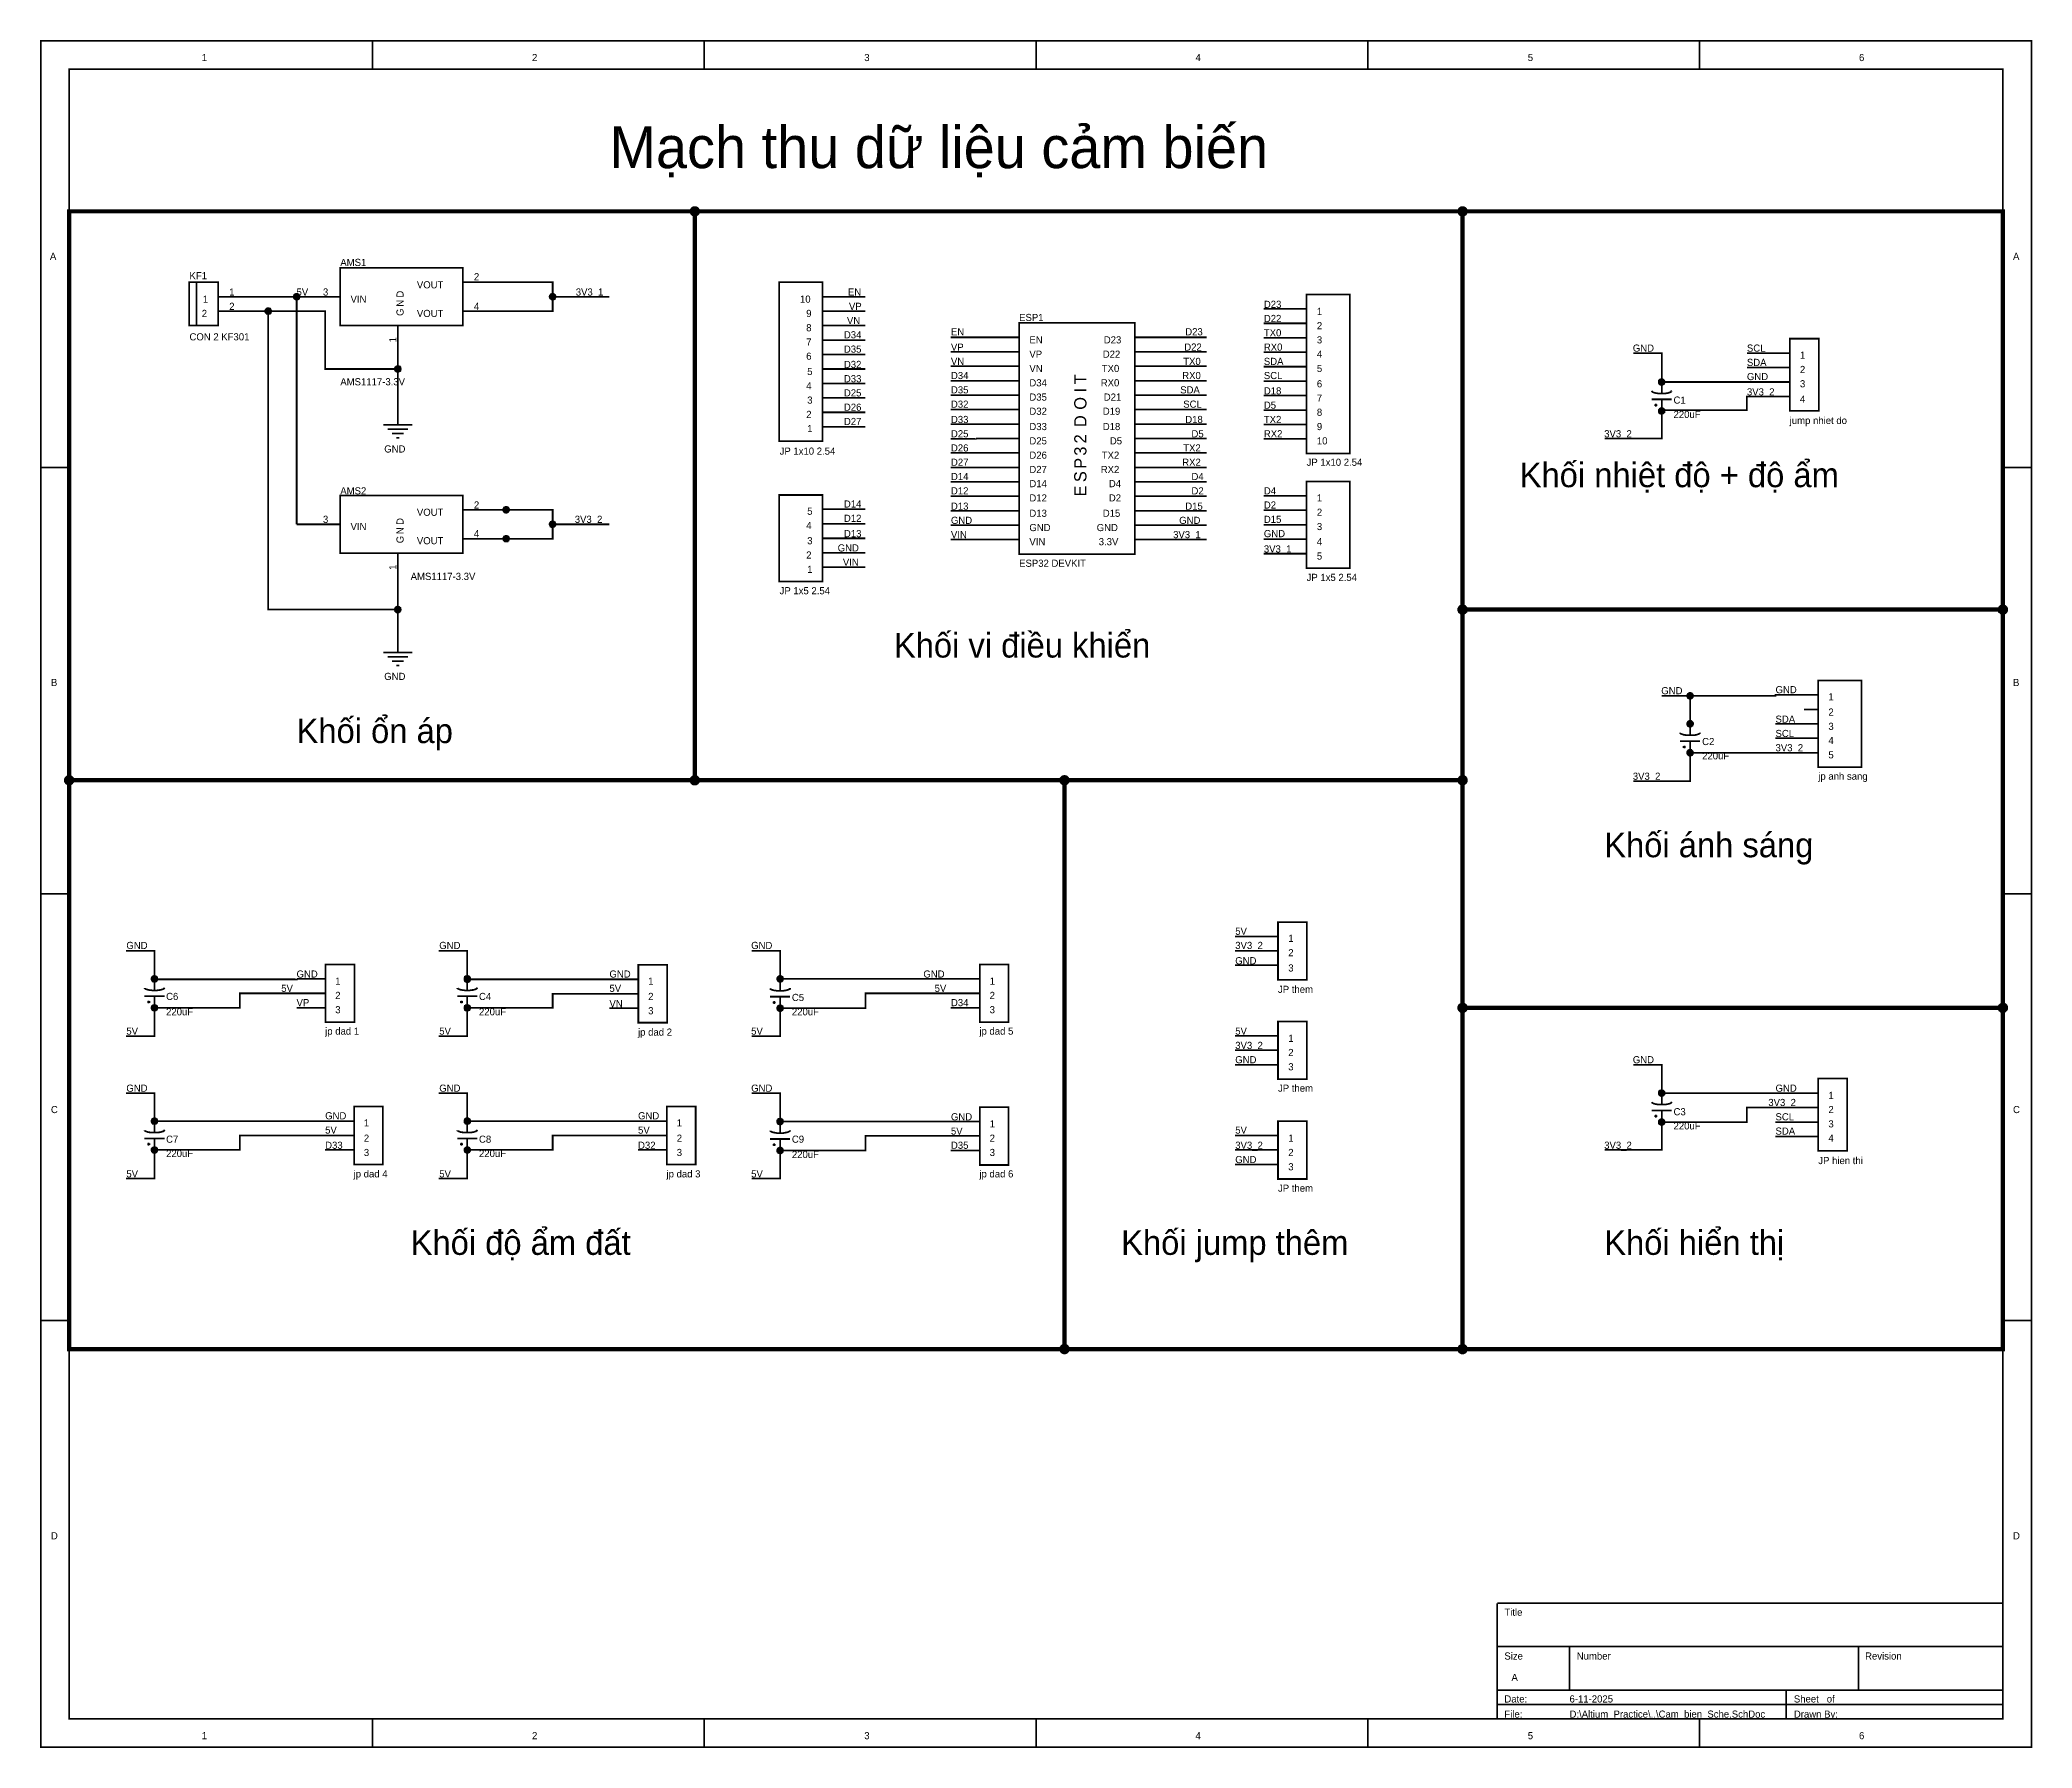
# Model space of a CAD drawing. Header units: millimetres. Extents: x 0 to 13.8, y 0 to 11.8.
import ezdxf

# ---------------------------------------------------------------- set-up
doc = ezdxf.new("R2010")
doc.units = ezdxf.units.MM
doc.header["$MEASUREMENT"] = 0
doc.layers.add('Sheet', color=255, linetype='Continuous')

msp = doc.modelspace()

# ---------------------------------------------------------------- texts
at = {"layer": 'Sheet'}
for s, height, p in [('1', 0.0494, (1.115, 11.67)), ('2', 0.0494, (3.401, 11.67)), ('3', 0.0494, (5.701, 11.67)), ('4', 0.0494, (7.994, 11.67)), ('5', 0.0494, (10.294, 11.67)), ('6', 0.0494, (12.587, 11.67)), ('Mạch thu dữ liệu cảm biến', 0.28928, (3.937, 10.929)), ('A', 0.0494, (0.064, 10.294)), ('KF1', 0.0494, (1.03, 10.16)), ('AMS1', 0.0494, (2.074, 10.252)), ('A', 0.0494, (13.653, 10.294)), ('1', 0.0494, (1.305, 10.047)), ('5V', 0.0494, (1.771, 10.047)), ('3', 0.0494, (1.954, 10.047)), ('VOUT', 0.0494, (2.604, 10.097)), ('2', 0.0494, (2.999, 10.153)), ('3V3_1', 0.0494, (3.704, 10.047)), ('EN', 0.0494, (5.588, 10.047)), ('2', 0.0494, (1.115, 9.899)), ('1', 0.0494, (1.122, 9.998)), ('2', 0.0494, (1.305, 9.948)), ('VIN', 0.0494, (2.145, 9.998)), ('VOUT', 0.0494, (2.604, 9.899)), ('4', 0.0494, (2.999, 9.948)), ('10', 0.0494, (5.256, 9.998)), ('9', 0.0494, (5.299, 9.899)), ('VP', 0.0494, (5.595, 9.948)), ('D23', 0.0494, (8.467, 9.962)), ('1', 0.0494, (8.834, 9.913)), ('8', 0.0494, (5.299, 9.8)), ('D34', 0.0494, (5.56, 9.751)), ('VN', 0.0494, (5.581, 9.85)), ('EN', 0.0494, (6.301, 9.772)), ('ESP1', 0.0494, (6.773, 9.871)), ('D23', 0.0494, (7.923, 9.772)), ('TX0', 0.0494, (8.467, 9.765)), ('D22', 0.0494, (8.467, 9.864)), ('2', 0.0494, (8.834, 9.814)), ('CON 2 KF301', 0.04939, (1.03, 9.737)), ('7', 0.0494, (5.299, 9.701)), ('D35', 0.0494, (5.56, 9.652)), ('VP', 0.0494, (6.301, 9.666)), ('VP', 0.0494, (6.844, 9.617)), ('EN', 0.0494, (6.844, 9.716)), ('D22', 0.0494, (7.352, 9.617)), ('D23', 0.0494, (7.359, 9.716)), ('D22', 0.0494, (7.916, 9.666)), ('RX0', 0.0494, (8.467, 9.666)), ('4', 0.0494, (8.834, 9.617)), ('3', 0.0494, (8.834, 9.716)), ('GND', 0.0494, (11.021, 9.659)), ('SCL', 0.0494, (11.811, 9.659)), ('1', 0.0494, (12.178, 9.61)), ('6', 0.0494, (5.299, 9.603)), ('5', 0.0494, (5.306, 9.497)), ('D32', 0.0494, (5.56, 9.546)), ('VN', 0.0494, (6.301, 9.567)), ('D34', 0.0494, (6.301, 9.469)), ('VN', 0.0494, (6.844, 9.518)), ('TX0', 0.0494, (7.345, 9.518)), ('RX0', 0.0494, (7.902, 9.469)), ('TX0', 0.0494, (7.909, 9.567)), ('SDA', 0.0494, (8.467, 9.567)), ('SCL', 0.0494, (8.467, 9.469)), ('5', 0.0494, (8.834, 9.518)), ('SDA', 0.0494, (11.811, 9.56)), ('2', 0.0494, (12.178, 9.511)), ('AMS1117-3.3V', 0.04939, (2.074, 9.426)), ('4', 0.0494, (5.299, 9.398)), ('D33', 0.0494, (5.56, 9.447)), ('D25', 0.0494, (5.56, 9.349)), ('D35', 0.0494, (6.301, 9.37)), ('D34', 0.0494, (6.844, 9.419)), ('RX0', 0.0494, (7.338, 9.419)), ('SDA', 0.0494, (7.888, 9.37)), ('D18', 0.0494, (8.467, 9.363)), ('6', 0.0494, (8.834, 9.412)), ('GND', 0.0494, (11.811, 9.462)), ('3V3_2', 0.0494, (11.811, 9.356)), ('3', 0.0494, (12.178, 9.412)), ('2', 0.0494, (5.299, 9.2)), ('3', 0.0494, (5.306, 9.299)), ('D26', 0.0494, (5.56, 9.25)), ('D32', 0.0494, (6.301, 9.271)), ('D35', 0.0494, (6.844, 9.32)), ('D32', 0.0494, (6.844, 9.222)), ('D19', 0.0494, (7.352, 9.222)), ('D21', 0.0494, (7.359, 9.32)), ('SCL', 0.0494, (7.909, 9.271)), ('D5', 0.0494, (8.467, 9.264)), ('8', 0.0494, (8.834, 9.215)), ('7', 0.0494, (8.834, 9.313)), ('C1', 0.0494, (11.303, 9.299)), ('220uF', 0.0494, (11.303, 9.2)), ('4', 0.0494, (12.178, 9.306)), ('1', 0.0494, (5.306, 9.102)), ('D27', 0.0494, (5.56, 9.151)), ('D33', 0.0494, (6.301, 9.165)), ('D25', 0.0494, (6.301, 9.066)), ('D33', 0.0494, (6.844, 9.116)), ('D18', 0.0494, (7.352, 9.116)), ('D18', 0.0494, (7.923, 9.165)), ('D5', 0.0494, (7.966, 9.066)), ('TX2', 0.0494, (8.467, 9.165)), ('RX2', 0.0494, (8.467, 9.066)), ('9', 0.0494, (8.834, 9.116)), ('3V3_2', 0.0494, (10.823, 9.066)), ('jump nhiet do', 0.04939, (12.107, 9.158)), ('GND', 0.0494, (2.378, 8.961)), ('JP 1x10 2.54', 0.04939, (5.115, 8.946)), ('D26', 0.0494, (6.301, 8.968)), ('D25', 0.0494, (6.844, 9.017)), ('D26', 0.0494, (6.844, 8.918)), ('TX2', 0.0494, (7.345, 8.918)), ('D5', 0.0494, (7.401, 9.017)), ('TX2', 0.0494, (7.909, 8.968)), ('10', 0.0494, (8.834, 9.017)), ('D27', 0.0494, (6.301, 8.869)), ('D27', 0.0494, (6.844, 8.819)), ('RX2', 0.0494, (7.338, 8.819)), ('RX2', 0.0494, (7.902, 8.869)), ('JP 1x10 2.54', 0.04939, (8.763, 8.869)), ('Khối nhiệt độ + độ ẩm', 0.16933, (10.238, 8.721)), ('AMS2', 0.0494, (2.074, 8.671)), ('D14', 0.0494, (6.301, 8.77)), ('D12', 0.0494, (6.301, 8.671)), ('D14', 0.0494, (6.844, 8.721)), ('D4', 0.0494, (7.394, 8.721)), ('D4', 0.0494, (7.966, 8.77)), ('D2', 0.0494, (7.966, 8.671)), ('D4', 0.0494, (8.467, 8.671)), ('VOUT', 0.0494, (2.604, 8.523)), ('2', 0.0494, (2.999, 8.573)), ('5', 0.0494, (5.306, 8.53)), ('D14', 0.0494, (5.56, 8.58)), ('D13', 0.0494, (6.301, 8.565)), ('D12', 0.0494, (6.844, 8.622)), ('D13', 0.0494, (6.844, 8.516)), ('D15', 0.0494, (7.352, 8.516)), ('D2', 0.0494, (7.394, 8.622)), ('D15', 0.0494, (7.923, 8.565)), ('D2', 0.0494, (8.467, 8.573)), ('2', 0.0494, (8.834, 8.523)), ('1', 0.0494, (8.834, 8.622)), ('3', 0.0494, (1.954, 8.474)), ('VIN', 0.0494, (2.145, 8.424)), ('4', 0.0494, (2.999, 8.375)), ('3V3_2', 0.0494, (3.697, 8.474)), ('4', 0.0494, (5.299, 8.431)), ('D12', 0.0494, (5.56, 8.481)), ('D13', 0.0494, (5.56, 8.375)), ('VIN', 0.0494, (6.301, 8.368)), ('GND', 0.0494, (6.301, 8.467)), ('GND', 0.0494, (6.844, 8.417)), ('GND', 0.0494, (7.31, 8.417)), ('3V3_1', 0.0494, (7.839, 8.368)), ('GND', 0.0494, (7.881, 8.467)), ('GND', 0.0494, (8.467, 8.375)), ('D15', 0.0494, (8.467, 8.474)), ('3', 0.0494, (8.834, 8.424)), ('VOUT', 0.0494, (2.604, 8.326)), ('2', 0.0494, (5.299, 8.227)), ('3', 0.0494, (5.306, 8.326)), ('GND', 0.0494, (5.517, 8.276)), ('VIN', 0.0494, (6.844, 8.319)), ('3.3V', 0.0494, (7.324, 8.319)), ('3V3_1', 0.0494, (8.467, 8.269)), ('4', 0.0494, (8.834, 8.319)), ('1', 0.0494, (5.306, 8.128)), ('VIN', 0.0494, (5.553, 8.177)), ('ESP32 DEVKIT', 0.04939, (6.773, 8.17)), ('5', 0.0494, (8.834, 8.22)), ('AMS1117-3.3V', 0.04939, (2.561, 8.079)), ('JP 1x5 2.54', 0.04939, (5.115, 7.98)), ('JP 1x5 2.54', 0.04939, (8.763, 8.072)), ('Khối vi điều khiển', 0.16933, (5.906, 7.542)), ('B', 0.0494, (0.071, 7.345)), ('GND', 0.0494, (2.378, 7.387)), ('GND', 0.0494, (11.218, 7.288)), ('GND', 0.0494, (12.009, 7.295)), ('B', 0.0494, (13.653, 7.345)), ('2', 0.0494, (12.375, 7.14)), ('1', 0.0494, (12.375, 7.246)), ('Khối ổn áp', 0.1693, (1.771, 6.95)), ('SDA', 0.0494, (12.009, 7.091)), ('SCL', 0.0494, (12.009, 6.992)), ('3', 0.0494, (12.375, 7.041)), ('C2', 0.0494, (11.501, 6.936)), ('3V3_2', 0.0494, (12.009, 6.893)), ('4', 0.0494, (12.375, 6.943)), ('220uF', 0.0494, (11.501, 6.837)), ('5', 0.0494, (12.375, 6.844)), ('3V3_2', 0.0494, (11.021, 6.696)), ('jp anh sang', 0.04939, (12.305, 6.696)), ('Khối ánh sáng', 0.16933, (10.823, 6.16)), ('5V', 0.0494, (8.269, 5.623)), ('GND', 0.0494, (0.593, 5.525)), ('GND', 0.0494, (2.759, 5.525)), ('GND', 0.0494, (4.918, 5.525)), ('3V3_2', 0.0494, (8.269, 5.525)), ('2', 0.0494, (8.636, 5.475)), ('1', 0.0494, (8.636, 5.574)), ('GND', 0.0494, (8.269, 5.419)), ('3', 0.0494, (8.636, 5.369)), ('5V', 0.0494, (1.665, 5.228)), ('GND', 0.0494, (1.771, 5.327)), ('1', 0.0494, (2.039, 5.278)), ('GND', 0.0494, (3.937, 5.327)), ('5V', 0.0494, (3.937, 5.228)), ('1', 0.0494, (4.205, 5.278)), ('GND', 0.0494, (6.11, 5.327)), ('5V', 0.0494, (6.188, 5.228)), ('1', 0.0494, (6.569, 5.278)), ('JP them', 0.0494, (8.565, 5.221)), ('C6', 0.0494, (0.868, 5.172)), ('220uF', 0.0494, (0.868, 5.066)), ('VP', 0.0494, (1.771, 5.129)), ('2', 0.0494, (2.039, 5.179)), ('3', 0.0494, (2.039, 5.08)), ('C4', 0.0494, (3.034, 5.172)), ('220uF', 0.0494, (3.034, 5.066)), ('VN', 0.0494, (3.937, 5.122)), ('2', 0.0494, (4.205, 5.172)), ('3', 0.0494, (4.205, 5.073)), ('C5', 0.0494, (5.2, 5.165)), ('220uF', 0.0494, (5.2, 5.066)), ('D34', 0.0494, (6.301, 5.129)), ('3', 0.0494, (6.569, 5.08)), ('2', 0.0494, (6.569, 5.179)), ('5V', 0.0494, (0.593, 4.932)), ('jp dad 1', 0.0494, (1.969, 4.932)), ('5V', 0.0494, (2.759, 4.932)), ('5V', 0.0494, (2.759, 4.932)), ('jp dad 2', 0.0494, (4.135, 4.925)), ('5V', 0.0494, (4.918, 4.932)), ('jp dad 5', 0.0494, (6.498, 4.932)), ('5V', 0.0494, (8.269, 4.932)), ('3V3_2', 0.0494, (8.269, 4.833)), ('2', 0.0494, (8.636, 4.784)), ('1', 0.0494, (8.636, 4.882)), ('GND', 0.0494, (8.269, 4.734)), ('3', 0.0494, (8.636, 4.685)), ('GND', 0.0494, (11.021, 4.734)), ('GND', 0.0494, (0.593, 4.537)), ('GND', 0.0494, (2.759, 4.537)), ('GND', 0.0494, (4.918, 4.537)), ('JP them', 0.0494, (8.565, 4.537)), ('GND', 0.0494, (12.009, 4.537)), ('C', 0.0494, (0.071, 4.389)), ('C3', 0.0494, (11.303, 4.374)), ('3V3_2', 0.0494, (11.959, 4.438)), ('2', 0.0494, (12.375, 4.389)), ('1', 0.0494, (12.375, 4.487)), ('C', 0.0494, (13.653, 4.389)), ('5V', 0.0494, (1.969, 4.247)), ('GND', 0.0494, (1.969, 4.346)), ('1', 0.0494, (2.237, 4.297)), ('5V', 0.0494, (4.135, 4.247)), ('GND', 0.0494, (4.135, 4.346)), ('1', 0.0494, (4.403, 4.297)), ('5V', 0.0494, (6.301, 4.24)), ('GND', 0.0494, (6.301, 4.339)), ('1', 0.0494, (6.569, 4.29)), ('5V', 0.0494, (8.269, 4.247)), ('220uF', 0.0494, (11.303, 4.276)), ('SCL', 0.0494, (12.009, 4.339)), ('SDA', 0.0494, (12.009, 4.24)), ('3', 0.0494, (12.375, 4.29)), ('C7', 0.0494, (0.868, 4.184)), ('D33', 0.0494, (1.969, 4.142)), ('3', 0.0494, (2.237, 4.092)), ('2', 0.0494, (2.237, 4.191)), ('C8', 0.0494, (3.034, 4.184)), ('D32', 0.0494, (4.135, 4.142)), ('3', 0.0494, (4.403, 4.092)), ('2', 0.0494, (4.403, 4.191)), ('C9', 0.0494, (5.2, 4.184)), ('D35', 0.0494, (6.301, 4.142)), ('3', 0.0494, (6.569, 4.092)), ('2', 0.0494, (6.569, 4.191)), ('3V3_2', 0.0494, (8.269, 4.142)), ('2', 0.0494, (8.636, 4.092)), ('1', 0.0494, (8.636, 4.191)), ('3V3_2', 0.0494, (10.823, 4.142)), ('4', 0.0494, (12.375, 4.191)), ('220uF', 0.0494, (0.868, 4.085)), ('220uF', 0.0494, (3.034, 4.085)), ('220uF', 0.0494, (5.2, 4.078)), ('GND', 0.0494, (8.269, 4.043)), ('3', 0.0494, (8.636, 3.993)), ('JP hien thi', 0.04939, (12.305, 4.036)), ('5V', 0.0494, (0.593, 3.944)), ('jp dad 4', 0.0494, (2.166, 3.944)), ('5V', 0.0494, (2.759, 3.944)), ('jp dad 3', 0.0494, (4.332, 3.944)), ('5V', 0.0494, (4.918, 3.944)), ('jp dad 6', 0.0494, (6.498, 3.944)), ('JP them', 0.0494, (8.565, 3.845)), ('Khối độ ẩm đất', 0.16933, (2.561, 3.408)), ('Khối jump thêm', 0.16933, (7.479, 3.408)), ('Khối hiển thị', 0.16933, (10.823, 3.408)), ('D', 0.0494, (0.071, 1.439)), ('D', 0.0494, (13.653, 1.439)), ('Title', 0.0494, (10.132, 0.91)), ('Size', 0.0494, (10.132, 0.607)), ('Number', 0.0494, (10.633, 0.607)), ('Revision', 0.0494, (12.629, 0.607)), ('A', 0.0494, (10.181, 0.459)), ('Date:', 0.0494, (10.132, 0.31)), ('6-11-2025', 0.0494, (10.583, 0.31)), ('Sheet   of', 0.0494, (12.136, 0.31)), ('File:', 0.0494, (10.132, 0.205)), ('D:\\Altium_Practice\\..\\Cam_bien_Sche.SchDoc', 0.04939, (10.583, 0.205)), ('Drawn By:', 0.0494, (12.136, 0.205)), ('1', 0.0494, (1.115, 0.056)), ('2', 0.0494, (3.401, 0.056)), ('3', 0.0494, (5.701, 0.056)), ('4', 0.0494, (7.994, 0.056)), ('5', 0.0494, (10.294, 0.056)), ('6', 0.0494, (12.587, 0.056))]:
    msp.add_text(s, height=height, dxfattribs=at).set_placement(p)
for s, height, p in [('D', 0.0494, (2.512, 10.033)), ('N', 0.0494, (2.512, 9.97)), ('G', 0.0494, (2.512, 9.906)), ('1', 0.0494, (2.462, 9.723)), ('T', 0.0847, (7.239, 9.433)), ('I', 0.0847, (7.239, 9.377)), ('O', 0.0847, (7.239, 9.257)), ('D', 0.0847, (7.239, 9.137)), ('2', 0.0847, (7.239, 9.024)), ('3', 0.0847, (7.239, 8.939)), ('P', 0.0847, (7.239, 8.848)), ('S', 0.0847, (7.239, 8.756)), ('E', 0.0847, (7.239, 8.657)), ('D', 0.0494, (2.512, 8.46)), ('N', 0.0494, (2.512, 8.396)), ('G', 0.0494, (2.512, 8.333)), ('1', 0.0494, (2.462, 8.149))]:
    msp.add_text(s, height=height, rotation=90, dxfattribs=at).set_placement(p)

# ---------------------------------------------------------------- linework, layer by layer
at = {"layer": 'Sheet'}
for points, const_width in [([(0, 11.811), (13.78, 11.811), (13.78, 0), (0, 0), (0, 11.811)], 0.0118), ([(0, 11.811), (0, 0), (13.78, 0), (13.78, 11.811), (0, 11.811), (0, 11.811)], 0.0039), ([(0.197, 11.614), (13.583, 11.614), (13.583, 0.197), (0.197, 0.197), (0.197, 11.614)], 0.0118), ([(0.197, 11.614), (0.197, 0.197), (13.583, 0.197), (13.583, 11.614), (0.197, 11.614), (0.197, 11.614)], 0.0039), ([(2.072, 10.239), (2.922, 10.239), (2.922, 9.839), (2.072, 9.839), (2.072, 10.239)], 0.0118), ([(2.072, 10.239), (2.072, 9.839), (2.922, 9.839), (2.922, 10.239), (2.072, 10.239), (2.072, 10.239)], 0.0039), ([(1.028, 10.139), (1.228, 10.139), (1.228, 9.839), (1.028, 9.839), (1.028, 10.139)], 0.0118), ([(1.028, 10.139), (1.028, 9.839), (1.228, 9.839), (1.228, 10.139), (1.028, 10.139), (1.028, 10.139)], 0.0039), ([(5.112, 10.139), (5.412, 10.139), (5.412, 9.039), (5.112, 9.039), (5.112, 10.139)], 0.0118), ([(5.112, 10.139), (5.112, 9.039), (5.412, 9.039), (5.412, 10.139), (5.112, 10.139), (5.112, 10.139)], 0.0039), ([(8.762, 10.055), (9.062, 10.055), (9.062, 8.955), (8.762, 8.955), (8.762, 10.055)], 0.0118), ([(8.762, 10.055), (8.762, 8.955), (9.062, 8.955), (9.062, 10.055), (8.762, 10.055), (8.762, 10.055)], 0.0039), ([(6.774, 9.858), (7.574, 9.858), (7.574, 8.258), (6.774, 8.258), (6.774, 9.858)], 0.0118), ([(12.108, 9.749), (12.308, 9.749), (12.308, 9.249), (12.108, 9.249), (12.108, 9.749)], 0.0118), ([(12.108, 9.749), (12.108, 9.249), (12.308, 9.249), (12.308, 9.749), (12.108, 9.749), (12.108, 9.749)], 0.0039), ([(8.762, 8.761), (9.062, 8.761), (9.062, 8.161), (8.762, 8.161), (8.762, 8.761)], 0.0118), ([(8.762, 8.761), (8.762, 8.161), (9.062, 8.161), (9.062, 8.761), (8.762, 8.761), (8.762, 8.761)], 0.0039), ([(2.072, 8.664), (2.922, 8.664), (2.922, 8.264), (2.072, 8.264), (2.072, 8.664)], 0.0118), ([(2.072, 8.664), (2.072, 8.264), (2.922, 8.264), (2.922, 8.664), (2.072, 8.664), (2.072, 8.664)], 0.0039), ([(5.112, 8.667), (5.412, 8.667), (5.412, 8.068), (5.112, 8.068), (5.112, 8.667)], 0.0118), ([(5.112, 8.667), (5.112, 8.068), (5.412, 8.068), (5.412, 8.667), (5.112, 8.667), (5.112, 8.667)], 0.0039), ([(12.305, 7.383), (12.605, 7.383), (12.605, 6.783), (12.305, 6.783), (12.305, 7.383)], 0.0118), ([(12.305, 7.383), (12.305, 6.783), (12.605, 6.783), (12.605, 7.383), (12.305, 7.383), (12.305, 7.383)], 0.0039), ([(8.565, 5.711), (8.765, 5.711), (8.765, 5.312), (8.565, 5.312), (8.565, 5.711)], 0.0118), ([(8.565, 5.711), (8.565, 5.312), (8.765, 5.312), (8.765, 5.711), (8.565, 5.711), (8.565, 5.711)], 0.0039), ([(1.972, 5.418), (2.172, 5.418), (2.172, 5.018), (1.972, 5.018), (1.972, 5.418)], 0.0118), ([(1.972, 5.418), (1.972, 5.018), (2.172, 5.018), (2.172, 5.418), (1.972, 5.418), (1.972, 5.418)], 0.0039), ([(4.137, 5.415), (4.337, 5.415), (4.337, 5.015), (4.137, 5.015), (4.137, 5.415)], 0.0118), ([(4.137, 5.415), (4.137, 5.015), (4.337, 5.015), (4.337, 5.415), (4.137, 5.415), (4.137, 5.415)], 0.0039), ([(6.5, 5.418), (6.699, 5.418), (6.699, 5.018), (6.5, 5.018), (6.5, 5.418)], 0.0118), ([(6.5, 5.418), (6.5, 5.018), (6.699, 5.018), (6.699, 5.418), (6.5, 5.418), (6.5, 5.418)], 0.0039), ([(8.565, 5.024), (8.765, 5.024), (8.765, 4.624), (8.565, 4.624), (8.565, 5.024)], 0.0118), ([(8.565, 5.024), (8.565, 4.624), (8.765, 4.624), (8.765, 5.024), (8.565, 5.024), (8.565, 5.024)], 0.0039), ([(12.305, 4.628), (12.505, 4.628), (12.505, 4.128), (12.305, 4.128), (12.305, 4.628)], 0.0118), ([(12.305, 4.628), (12.305, 4.128), (12.505, 4.128), (12.505, 4.628), (12.305, 4.628), (12.305, 4.628)], 0.0039), ([(2.169, 4.434), (2.369, 4.434), (2.369, 4.034), (2.169, 4.034), (2.169, 4.434)], 0.0118), ([(2.169, 4.434), (2.169, 4.034), (2.369, 4.034), (2.369, 4.434), (2.169, 4.434), (2.169, 4.434)], 0.0039), ([(4.334, 4.434), (4.534, 4.434), (4.534, 4.034), (4.334, 4.034), (4.334, 4.434)], 0.0118), ([(4.334, 4.434), (4.334, 4.034), (4.534, 4.034), (4.534, 4.434), (4.334, 4.434), (4.334, 4.434)], 0.0039), ([(6.5, 4.43), (6.699, 4.43), (6.699, 4.03), (6.5, 4.03), (6.5, 4.43)], 0.0118), ([(6.5, 4.43), (6.5, 4.03), (6.699, 4.03), (6.699, 4.43), (6.5, 4.43), (6.5, 4.43)], 0.0039), ([(8.565, 4.333), (8.765, 4.333), (8.765, 3.933), (8.565, 3.933), (8.565, 4.333)], 0.0118), ([(8.565, 4.333), (8.565, 3.933), (8.765, 3.933), (8.765, 4.333), (8.565, 4.333), (8.565, 4.333)], 0.0039)]:
    msp.add_lwpolyline(points, close=True, dxfattribs=dict(at, const_width=const_width))
for points, const_width in [([(0, 11.811), (0.197, 11.811)], 0.0118), ([(2.297, 11.811), (2.297, 11.614)], 0.0118), ([(4.593, 11.811), (4.593, 11.614)], 0.0118), ([(6.89, 11.811), (6.89, 11.614)], 0.0118), ([(9.186, 11.811), (9.186, 11.614)], 0.0118), ([(11.483, 11.811), (11.483, 11.614)], 0.0118), ([(13.78, 11.811), (13.583, 11.811)], 0.0118), ([(13.78, 11.811), (13.78, 11.614)], 0.0118), ([(0.197, 10.63), (4.528, 10.63), (4.528, 6.693), (0.197, 6.693), (0.197, 10.63)], 0.0295), ([(4.498, 10.63), (4.498, 10.631), (4.498, 10.633), (4.498, 10.634), (4.498, 10.636), (4.499, 10.637), (4.499, 10.638), (4.5, 10.64), (4.5, 10.642), (4.501, 10.643), (4.501, 10.644), (4.502, 10.645), (4.503, 10.646), (4.504, 10.648), (4.505, 10.649), (4.506, 10.65), (4.507, 10.651), (4.508, 10.652), (4.509, 10.653), (4.51, 10.654), (4.511, 10.655), (4.512, 10.655), (4.513, 10.656), (4.515, 10.657), (4.516, 10.657), (4.517, 10.658), (4.519, 10.658), (4.52, 10.659), (4.522, 10.659), (4.524, 10.659), (4.525, 10.66), (4.526, 10.66), (4.528, 10.66)], 0.0118), ([(4.498, 10.63), (4.498, 10.631), (4.498, 10.633), (4.498, 10.634), (4.498, 10.636), (4.499, 10.637), (4.499, 10.638), (4.5, 10.64), (4.5, 10.642), (4.501, 10.643), (4.501, 10.644), (4.502, 10.645), (4.503, 10.646), (4.504, 10.648), (4.505, 10.649), (4.506, 10.65), (4.507, 10.651), (4.508, 10.652), (4.509, 10.653), (4.51, 10.654), (4.511, 10.655), (4.512, 10.655), (4.513, 10.656), (4.515, 10.657), (4.516, 10.657), (4.517, 10.658), (4.519, 10.658), (4.52, 10.659), (4.522, 10.659), (4.524, 10.659), (4.525, 10.66), (4.526, 10.66), (4.528, 10.66)], 0.0118), ([(4.498, 10.63), (4.498, 10.631), (4.498, 10.633), (4.498, 10.634), (4.498, 10.636), (4.499, 10.637), (4.499, 10.638), (4.5, 10.64), (4.5, 10.642), (4.501, 10.643), (4.501, 10.644), (4.502, 10.645), (4.503, 10.646), (4.504, 10.648), (4.505, 10.649), (4.506, 10.65), (4.507, 10.651), (4.508, 10.652), (4.509, 10.653), (4.51, 10.654), (4.511, 10.655), (4.512, 10.655), (4.513, 10.656), (4.515, 10.657), (4.516, 10.657), (4.517, 10.658), (4.519, 10.658), (4.52, 10.659), (4.522, 10.659), (4.524, 10.659), (4.525, 10.66), (4.526, 10.66), (4.528, 10.66)], 0.0118), ([(4.498, 10.63), (4.498, 10.631), (4.498, 10.633), (4.498, 10.634), (4.498, 10.636), (4.499, 10.637), (4.499, 10.638), (4.5, 10.64), (4.5, 10.642), (4.501, 10.643), (4.501, 10.644), (4.502, 10.645), (4.503, 10.646), (4.504, 10.648), (4.505, 10.649), (4.506, 10.65), (4.507, 10.651), (4.508, 10.652), (4.509, 10.653), (4.51, 10.654), (4.511, 10.655), (4.512, 10.655), (4.513, 10.656), (4.515, 10.657), (4.516, 10.657), (4.517, 10.658), (4.519, 10.658), (4.52, 10.659), (4.522, 10.659), (4.524, 10.659), (4.525, 10.66), (4.526, 10.66), (4.528, 10.66)], 0.0118), ([(4.528, 10.6), (4.526, 10.6), (4.525, 10.6), (4.524, 10.6), (4.522, 10.6), (4.52, 10.601), (4.519, 10.601), (4.517, 10.601), (4.516, 10.602), (4.515, 10.603), (4.513, 10.603), (4.512, 10.604), (4.511, 10.605), (4.51, 10.606), (4.509, 10.607), (4.508, 10.608), (4.507, 10.608), (4.506, 10.609), (4.505, 10.611), (4.504, 10.612), (4.503, 10.613), (4.502, 10.614), (4.501, 10.616), (4.501, 10.617), (4.5, 10.618), (4.5, 10.62), (4.499, 10.621), (4.499, 10.622), (4.498, 10.623), (4.498, 10.625), (4.498, 10.627), (4.498, 10.628), (4.498, 10.63)], 0.0118), ([(4.498, 10.63), (4.498, 10.63)], 0.0118), ([(4.528, 10.6), (4.526, 10.6), (4.525, 10.6), (4.524, 10.6), (4.522, 10.6), (4.52, 10.601), (4.519, 10.601), (4.517, 10.601), (4.516, 10.602), (4.515, 10.603), (4.513, 10.603), (4.512, 10.604), (4.511, 10.605), (4.51, 10.606), (4.509, 10.607), (4.508, 10.608), (4.507, 10.608), (4.506, 10.609), (4.505, 10.611), (4.504, 10.612), (4.503, 10.613), (4.502, 10.614), (4.501, 10.616), (4.501, 10.617), (4.5, 10.618), (4.5, 10.62), (4.499, 10.621), (4.499, 10.622), (4.498, 10.623), (4.498, 10.625), (4.498, 10.627), (4.498, 10.628), (4.498, 10.63)], 0.0118), ([(4.498, 10.63), (4.498, 10.63)], 0.0118), ([(4.528, 10.6), (4.526, 10.6), (4.525, 10.6), (4.524, 10.6), (4.522, 10.6), (4.52, 10.601), (4.519, 10.601), (4.517, 10.601), (4.516, 10.602), (4.515, 10.603), (4.513, 10.603), (4.512, 10.604), (4.511, 10.605), (4.51, 10.606), (4.509, 10.607), (4.508, 10.608), (4.507, 10.608), (4.506, 10.609), (4.505, 10.611), (4.504, 10.612), (4.503, 10.613), (4.502, 10.614), (4.501, 10.616), (4.501, 10.617), (4.5, 10.618), (4.5, 10.62), (4.499, 10.621), (4.499, 10.622), (4.498, 10.623), (4.498, 10.625), (4.498, 10.627), (4.498, 10.628), (4.498, 10.63)], 0.0118), ([(4.498, 10.63), (4.498, 10.63)], 0.0118), ([(4.528, 10.6), (4.526, 10.6), (4.525, 10.6), (4.524, 10.6), (4.522, 10.6), (4.52, 10.601), (4.519, 10.601), (4.517, 10.601), (4.516, 10.602), (4.515, 10.603), (4.513, 10.603), (4.512, 10.604), (4.511, 10.605), (4.51, 10.606), (4.509, 10.607), (4.508, 10.608), (4.507, 10.608), (4.506, 10.609), (4.505, 10.611), (4.504, 10.612), (4.503, 10.613), (4.502, 10.614), (4.501, 10.616), (4.501, 10.617), (4.5, 10.618), (4.5, 10.62), (4.499, 10.621), (4.499, 10.622), (4.498, 10.623), (4.498, 10.625), (4.498, 10.627), (4.498, 10.628), (4.498, 10.63)], 0.0118), ([(4.498, 10.63), (4.498, 10.63)], 0.0118), ([(4.498, 10.63), (4.498, 10.631), (4.498, 10.633), (4.498, 10.634), (4.498, 10.636), (4.499, 10.637), (4.499, 10.638), (4.5, 10.64), (4.5, 10.642), (4.501, 10.643), (4.501, 10.644), (4.502, 10.645), (4.503, 10.646), (4.504, 10.648), (4.505, 10.649), (4.506, 10.65), (4.507, 10.651), (4.508, 10.652), (4.509, 10.653), (4.51, 10.654), (4.511, 10.655), (4.512, 10.655), (4.513, 10.656), (4.515, 10.657), (4.516, 10.657), (4.517, 10.658), (4.519, 10.658), (4.52, 10.659), (4.522, 10.659), (4.524, 10.659), (4.525, 10.66), (4.526, 10.66), (4.528, 10.66)], 0.0039), ([(4.498, 10.63), (4.498, 10.631), (4.498, 10.633), (4.498, 10.634), (4.498, 10.636), (4.499, 10.637), (4.499, 10.638), (4.5, 10.64), (4.5, 10.642), (4.501, 10.643), (4.501, 10.644), (4.502, 10.645), (4.503, 10.646), (4.504, 10.648), (4.505, 10.649), (4.506, 10.65), (4.507, 10.651), (4.508, 10.652), (4.509, 10.653), (4.51, 10.654), (4.511, 10.655), (4.512, 10.655), (4.513, 10.656), (4.515, 10.657), (4.516, 10.657), (4.517, 10.658), (4.519, 10.658), (4.52, 10.659), (4.522, 10.659), (4.524, 10.659), (4.525, 10.66), (4.526, 10.66), (4.528, 10.66)], 0.0039), ([(4.498, 10.63), (4.498, 10.631), (4.498, 10.633), (4.498, 10.634), (4.498, 10.636), (4.499, 10.637), (4.499, 10.638), (4.5, 10.64), (4.5, 10.642), (4.501, 10.643), (4.501, 10.644), (4.502, 10.645), (4.503, 10.646), (4.504, 10.648), (4.505, 10.649), (4.506, 10.65), (4.507, 10.651), (4.508, 10.652), (4.509, 10.653), (4.51, 10.654), (4.511, 10.655), (4.512, 10.655), (4.513, 10.656), (4.515, 10.657), (4.516, 10.657), (4.517, 10.658), (4.519, 10.658), (4.52, 10.659), (4.522, 10.659), (4.524, 10.659), (4.525, 10.66), (4.526, 10.66), (4.528, 10.66)], 0.0039), ([(4.498, 10.63), (4.498, 10.631), (4.498, 10.633), (4.498, 10.634), (4.498, 10.636), (4.499, 10.637), (4.499, 10.638), (4.5, 10.64), (4.5, 10.642), (4.501, 10.643), (4.501, 10.644), (4.502, 10.645), (4.503, 10.646), (4.504, 10.648), (4.505, 10.649), (4.506, 10.65), (4.507, 10.651), (4.508, 10.652), (4.509, 10.653), (4.51, 10.654), (4.511, 10.655), (4.512, 10.655), (4.513, 10.656), (4.515, 10.657), (4.516, 10.657), (4.517, 10.658), (4.519, 10.658), (4.52, 10.659), (4.522, 10.659), (4.524, 10.659), (4.525, 10.66), (4.526, 10.66), (4.528, 10.66)], 0.0039), ([(4.528, 10.6), (4.526, 10.6), (4.525, 10.6), (4.524, 10.6), (4.522, 10.6), (4.52, 10.601), (4.519, 10.601), (4.517, 10.601), (4.516, 10.602), (4.515, 10.603), (4.513, 10.603), (4.512, 10.604), (4.511, 10.605), (4.51, 10.606), (4.509, 10.607), (4.508, 10.608), (4.507, 10.608), (4.506, 10.609), (4.505, 10.611), (4.504, 10.612), (4.503, 10.613), (4.502, 10.614), (4.501, 10.616), (4.501, 10.617), (4.5, 10.618), (4.5, 10.62), (4.499, 10.621), (4.499, 10.622), (4.498, 10.623), (4.498, 10.625), (4.498, 10.627), (4.498, 10.628), (4.498, 10.63)], 0.0039), ([(4.498, 10.63), (4.498, 10.63)], 0.0039), ([(4.528, 10.6), (4.526, 10.6), (4.525, 10.6), (4.524, 10.6), (4.522, 10.6), (4.52, 10.601), (4.519, 10.601), (4.517, 10.601), (4.516, 10.602), (4.515, 10.603), (4.513, 10.603), (4.512, 10.604), (4.511, 10.605), (4.51, 10.606), (4.509, 10.607), (4.508, 10.608), (4.507, 10.608), (4.506, 10.609), (4.505, 10.611), (4.504, 10.612), (4.503, 10.613), (4.502, 10.614), (4.501, 10.616), (4.501, 10.617), (4.5, 10.618), (4.5, 10.62), (4.499, 10.621), (4.499, 10.622), (4.498, 10.623), (4.498, 10.625), (4.498, 10.627), (4.498, 10.628), (4.498, 10.63)], 0.0039), ([(4.498, 10.63), (4.498, 10.63)], 0.0039), ([(4.528, 10.6), (4.526, 10.6), (4.525, 10.6), (4.524, 10.6), (4.522, 10.6), (4.52, 10.601), (4.519, 10.601), (4.517, 10.601), (4.516, 10.602), (4.515, 10.603), (4.513, 10.603), (4.512, 10.604), (4.511, 10.605), (4.51, 10.606), (4.509, 10.607), (4.508, 10.608), (4.507, 10.608), (4.506, 10.609), (4.505, 10.611), (4.504, 10.612), (4.503, 10.613), (4.502, 10.614), (4.501, 10.616), (4.501, 10.617), (4.5, 10.618), (4.5, 10.62), (4.499, 10.621), (4.499, 10.622), (4.498, 10.623), (4.498, 10.625), (4.498, 10.627), (4.498, 10.628), (4.498, 10.63)], 0.0039), ([(4.498, 10.63), (4.498, 10.63)], 0.0039), ([(4.528, 10.6), (4.526, 10.6), (4.525, 10.6), (4.524, 10.6), (4.522, 10.6), (4.52, 10.601), (4.519, 10.601), (4.517, 10.601), (4.516, 10.602), (4.515, 10.603), (4.513, 10.603), (4.512, 10.604), (4.511, 10.605), (4.51, 10.606), (4.509, 10.607), (4.508, 10.608), (4.507, 10.608), (4.506, 10.609), (4.505, 10.611), (4.504, 10.612), (4.503, 10.613), (4.502, 10.614), (4.501, 10.616), (4.501, 10.617), (4.5, 10.618), (4.5, 10.62), (4.499, 10.621), (4.499, 10.622), (4.498, 10.623), (4.498, 10.625), (4.498, 10.627), (4.498, 10.628), (4.498, 10.63)], 0.0039), ([(4.498, 10.63), (4.498, 10.63)], 0.0039), ([(4.528, 10.63), (9.843, 10.63), (9.843, 7.874), (9.843, 6.693), (7.087, 6.693), (4.528, 6.693)], 0.0295), ([(4.528, 10.66), (4.528, 10.66)], 0.0118), ([(4.528, 10.66), (4.529, 10.66), (4.531, 10.66), (4.532, 10.659), (4.534, 10.659), (4.535, 10.659), (4.537, 10.658), (4.538, 10.658), (4.539, 10.657), (4.541, 10.657), (4.542, 10.656), (4.543, 10.655), (4.545, 10.655), (4.546, 10.654), (4.547, 10.653), (4.548, 10.652), (4.549, 10.651), (4.55, 10.65), (4.551, 10.649), (4.552, 10.648), (4.553, 10.646), (4.553, 10.645), (4.554, 10.644), (4.555, 10.643), (4.556, 10.642), (4.556, 10.64), (4.557, 10.638), (4.557, 10.637), (4.557, 10.636), (4.557, 10.634), (4.558, 10.633), (4.558, 10.631), (4.558, 10.63)], 0.0118), ([(4.528, 10.66), (4.528, 10.66)], 0.0118), ([(4.528, 10.66), (4.529, 10.66), (4.531, 10.66), (4.532, 10.659), (4.534, 10.659), (4.535, 10.659), (4.537, 10.658), (4.538, 10.658), (4.539, 10.657), (4.541, 10.657), (4.542, 10.656), (4.543, 10.655), (4.545, 10.655), (4.546, 10.654), (4.547, 10.653), (4.548, 10.652), (4.549, 10.651), (4.55, 10.65), (4.551, 10.649), (4.552, 10.648), (4.553, 10.646), (4.553, 10.645), (4.554, 10.644), (4.555, 10.643), (4.556, 10.642), (4.556, 10.64), (4.557, 10.638), (4.557, 10.637), (4.557, 10.636), (4.557, 10.634), (4.558, 10.633), (4.558, 10.631), (4.558, 10.63)], 0.0118), ([(4.528, 10.66), (4.528, 10.66)], 0.0118), ([(4.528, 10.66), (4.529, 10.66), (4.531, 10.66), (4.532, 10.659), (4.534, 10.659), (4.535, 10.659), (4.537, 10.658), (4.538, 10.658), (4.539, 10.657), (4.541, 10.657), (4.542, 10.656), (4.543, 10.655), (4.545, 10.655), (4.546, 10.654), (4.547, 10.653), (4.548, 10.652), (4.549, 10.651), (4.55, 10.65), (4.551, 10.649), (4.552, 10.648), (4.553, 10.646), (4.553, 10.645), (4.554, 10.644), (4.555, 10.643), (4.556, 10.642), (4.556, 10.64), (4.557, 10.638), (4.557, 10.637), (4.557, 10.636), (4.557, 10.634), (4.558, 10.633), (4.558, 10.631), (4.558, 10.63)], 0.0118), ([(4.528, 10.66), (4.528, 10.66)], 0.0118), ([(4.528, 10.66), (4.529, 10.66), (4.531, 10.66), (4.532, 10.659), (4.534, 10.659), (4.535, 10.659), (4.537, 10.658), (4.538, 10.658), (4.539, 10.657), (4.541, 10.657), (4.542, 10.656), (4.543, 10.655), (4.545, 10.655), (4.546, 10.654), (4.547, 10.653), (4.548, 10.652), (4.549, 10.651), (4.55, 10.65), (4.551, 10.649), (4.552, 10.648), (4.553, 10.646), (4.553, 10.645), (4.554, 10.644), (4.555, 10.643), (4.556, 10.642), (4.556, 10.64), (4.557, 10.638), (4.557, 10.637), (4.557, 10.636), (4.557, 10.634), (4.558, 10.633), (4.558, 10.631), (4.558, 10.63)], 0.0118), ([(4.558, 10.63), (4.558, 10.628), (4.558, 10.627), (4.557, 10.625), (4.557, 10.623), (4.557, 10.622), (4.557, 10.621), (4.556, 10.62), (4.556, 10.618), (4.555, 10.617), (4.554, 10.616), (4.553, 10.614), (4.553, 10.613), (4.552, 10.612), (4.551, 10.611), (4.55, 10.609), (4.549, 10.608), (4.548, 10.608), (4.547, 10.607), (4.546, 10.606), (4.545, 10.605), (4.543, 10.604), (4.542, 10.603), (4.541, 10.603), (4.539, 10.602), (4.538, 10.601), (4.537, 10.601), (4.535, 10.601), (4.534, 10.6), (4.532, 10.6), (4.531, 10.6), (4.529, 10.6), (4.528, 10.6)], 0.0118), ([(4.558, 10.63), (4.558, 10.628), (4.558, 10.627), (4.557, 10.625), (4.557, 10.623), (4.557, 10.622), (4.557, 10.621), (4.556, 10.62), (4.556, 10.618), (4.555, 10.617), (4.554, 10.616), (4.553, 10.614), (4.553, 10.613), (4.552, 10.612), (4.551, 10.611), (4.55, 10.609), (4.549, 10.608), (4.548, 10.608), (4.547, 10.607), (4.546, 10.606), (4.545, 10.605), (4.543, 10.604), (4.542, 10.603), (4.541, 10.603), (4.539, 10.602), (4.538, 10.601), (4.537, 10.601), (4.535, 10.601), (4.534, 10.6), (4.532, 10.6), (4.531, 10.6), (4.529, 10.6), (4.528, 10.6)], 0.0118), ([(4.558, 10.63), (4.558, 10.628), (4.558, 10.627), (4.557, 10.625), (4.557, 10.623), (4.557, 10.622), (4.557, 10.621), (4.556, 10.62), (4.556, 10.618), (4.555, 10.617), (4.554, 10.616), (4.553, 10.614), (4.553, 10.613), (4.552, 10.612), (4.551, 10.611), (4.55, 10.609), (4.549, 10.608), (4.548, 10.608), (4.547, 10.607), (4.546, 10.606), (4.545, 10.605), (4.543, 10.604), (4.542, 10.603), (4.541, 10.603), (4.539, 10.602), (4.538, 10.601), (4.537, 10.601), (4.535, 10.601), (4.534, 10.6), (4.532, 10.6), (4.531, 10.6), (4.529, 10.6), (4.528, 10.6)], 0.0118), ([(4.558, 10.63), (4.558, 10.628), (4.558, 10.627), (4.557, 10.625), (4.557, 10.623), (4.557, 10.622), (4.557, 10.621), (4.556, 10.62), (4.556, 10.618), (4.555, 10.617), (4.554, 10.616), (4.553, 10.614), (4.553, 10.613), (4.552, 10.612), (4.551, 10.611), (4.55, 10.609), (4.549, 10.608), (4.548, 10.608), (4.547, 10.607), (4.546, 10.606), (4.545, 10.605), (4.543, 10.604), (4.542, 10.603), (4.541, 10.603), (4.539, 10.602), (4.538, 10.601), (4.537, 10.601), (4.535, 10.601), (4.534, 10.6), (4.532, 10.6), (4.531, 10.6), (4.529, 10.6), (4.528, 10.6)], 0.0118), ([(4.528, 10.66), (4.528, 10.66)], 0.0039), ([(4.528, 10.66), (4.529, 10.66), (4.531, 10.66), (4.532, 10.659), (4.534, 10.659), (4.535, 10.659), (4.537, 10.658), (4.538, 10.658), (4.539, 10.657), (4.541, 10.657), (4.542, 10.656), (4.543, 10.655), (4.545, 10.655), (4.546, 10.654), (4.547, 10.653), (4.548, 10.652), (4.549, 10.651), (4.55, 10.65), (4.551, 10.649), (4.552, 10.648), (4.553, 10.646), (4.553, 10.645), (4.554, 10.644), (4.555, 10.643), (4.556, 10.642), (4.556, 10.64), (4.557, 10.638), (4.557, 10.637), (4.557, 10.636), (4.557, 10.634), (4.558, 10.633), (4.558, 10.631), (4.558, 10.63)], 0.0039), ([(4.528, 10.66), (4.528, 10.66)], 0.0039), ([(4.528, 10.66), (4.529, 10.66), (4.531, 10.66), (4.532, 10.659), (4.534, 10.659), (4.535, 10.659), (4.537, 10.658), (4.538, 10.658), (4.539, 10.657), (4.541, 10.657), (4.542, 10.656), (4.543, 10.655), (4.545, 10.655), (4.546, 10.654), (4.547, 10.653), (4.548, 10.652), (4.549, 10.651), (4.55, 10.65), (4.551, 10.649), (4.552, 10.648), (4.553, 10.646), (4.553, 10.645), (4.554, 10.644), (4.555, 10.643), (4.556, 10.642), (4.556, 10.64), (4.557, 10.638), (4.557, 10.637), (4.557, 10.636), (4.557, 10.634), (4.558, 10.633), (4.558, 10.631), (4.558, 10.63)], 0.0039), ([(4.528, 10.66), (4.528, 10.66)], 0.0039), ([(4.528, 10.66), (4.529, 10.66), (4.531, 10.66), (4.532, 10.659), (4.534, 10.659), (4.535, 10.659), (4.537, 10.658), (4.538, 10.658), (4.539, 10.657), (4.541, 10.657), (4.542, 10.656), (4.543, 10.655), (4.545, 10.655), (4.546, 10.654), (4.547, 10.653), (4.548, 10.652), (4.549, 10.651), (4.55, 10.65), (4.551, 10.649), (4.552, 10.648), (4.553, 10.646), (4.553, 10.645), (4.554, 10.644), (4.555, 10.643), (4.556, 10.642), (4.556, 10.64), (4.557, 10.638), (4.557, 10.637), (4.557, 10.636), (4.557, 10.634), (4.558, 10.633), (4.558, 10.631), (4.558, 10.63)], 0.0039), ([(4.528, 10.66), (4.528, 10.66)], 0.0039), ([(4.528, 10.66), (4.529, 10.66), (4.531, 10.66), (4.532, 10.659), (4.534, 10.659), (4.535, 10.659), (4.537, 10.658), (4.538, 10.658), (4.539, 10.657), (4.541, 10.657), (4.542, 10.656), (4.543, 10.655), (4.545, 10.655), (4.546, 10.654), (4.547, 10.653), (4.548, 10.652), (4.549, 10.651), (4.55, 10.65), (4.551, 10.649), (4.552, 10.648), (4.553, 10.646), (4.553, 10.645), (4.554, 10.644), (4.555, 10.643), (4.556, 10.642), (4.556, 10.64), (4.557, 10.638), (4.557, 10.637), (4.557, 10.636), (4.557, 10.634), (4.558, 10.633), (4.558, 10.631), (4.558, 10.63)], 0.0039), ([(4.558, 10.63), (4.558, 10.628), (4.558, 10.627), (4.557, 10.625), (4.557, 10.623), (4.557, 10.622), (4.557, 10.621), (4.556, 10.62), (4.556, 10.618), (4.555, 10.617), (4.554, 10.616), (4.553, 10.614), (4.553, 10.613), (4.552, 10.612), (4.551, 10.611), (4.55, 10.609), (4.549, 10.608), (4.548, 10.608), (4.547, 10.607), (4.546, 10.606), (4.545, 10.605), (4.543, 10.604), (4.542, 10.603), (4.541, 10.603), (4.539, 10.602), (4.538, 10.601), (4.537, 10.601), (4.535, 10.601), (4.534, 10.6), (4.532, 10.6), (4.531, 10.6), (4.529, 10.6), (4.528, 10.6)], 0.0039), ([(4.558, 10.63), (4.558, 10.628), (4.558, 10.627), (4.557, 10.625), (4.557, 10.623), (4.557, 10.622), (4.557, 10.621), (4.556, 10.62), (4.556, 10.618), (4.555, 10.617), (4.554, 10.616), (4.553, 10.614), (4.553, 10.613), (4.552, 10.612), (4.551, 10.611), (4.55, 10.609), (4.549, 10.608), (4.548, 10.608), (4.547, 10.607), (4.546, 10.606), (4.545, 10.605), (4.543, 10.604), (4.542, 10.603), (4.541, 10.603), (4.539, 10.602), (4.538, 10.601), (4.537, 10.601), (4.535, 10.601), (4.534, 10.6), (4.532, 10.6), (4.531, 10.6), (4.529, 10.6), (4.528, 10.6)], 0.0039), ([(4.558, 10.63), (4.558, 10.628), (4.558, 10.627), (4.557, 10.625), (4.557, 10.623), (4.557, 10.622), (4.557, 10.621), (4.556, 10.62), (4.556, 10.618), (4.555, 10.617), (4.554, 10.616), (4.553, 10.614), (4.553, 10.613), (4.552, 10.612), (4.551, 10.611), (4.55, 10.609), (4.549, 10.608), (4.548, 10.608), (4.547, 10.607), (4.546, 10.606), (4.545, 10.605), (4.543, 10.604), (4.542, 10.603), (4.541, 10.603), (4.539, 10.602), (4.538, 10.601), (4.537, 10.601), (4.535, 10.601), (4.534, 10.6), (4.532, 10.6), (4.531, 10.6), (4.529, 10.6), (4.528, 10.6)], 0.0039), ([(4.558, 10.63), (4.558, 10.628), (4.558, 10.627), (4.557, 10.625), (4.557, 10.623), (4.557, 10.622), (4.557, 10.621), (4.556, 10.62), (4.556, 10.618), (4.555, 10.617), (4.554, 10.616), (4.553, 10.614), (4.553, 10.613), (4.552, 10.612), (4.551, 10.611), (4.55, 10.609), (4.549, 10.608), (4.548, 10.608), (4.547, 10.607), (4.546, 10.606), (4.545, 10.605), (4.543, 10.604), (4.542, 10.603), (4.541, 10.603), (4.539, 10.602), (4.538, 10.601), (4.537, 10.601), (4.535, 10.601), (4.534, 10.6), (4.532, 10.6), (4.531, 10.6), (4.529, 10.6), (4.528, 10.6)], 0.0039), ([(4.558, 10.63), (4.558, 10.63), (4.558, 10.63), (4.558, 10.63), (4.558, 10.63), (4.558, 10.63), (4.558, 10.63), (4.558, 10.63), (4.558, 10.63), (4.558, 10.63), (4.558, 10.63), (4.558, 10.63), (4.558, 10.63), (4.558, 10.63), (4.558, 10.63), (4.558, 10.63), (4.558, 10.63), (4.558, 10.63), (4.558, 10.63), (4.558, 10.63), (4.558, 10.63), (4.558, 10.63), (4.558, 10.63), (4.558, 10.63), (4.558, 10.63), (4.558, 10.63), (4.558, 10.63), (4.558, 10.63), (4.558, 10.63), (4.558, 10.63), (4.558, 10.63), (4.558, 10.63), (4.558, 10.63)], 0.0118), ([(4.558, 10.63), (4.558, 10.63)], 0.0118), ([(4.558, 10.63), (4.558, 10.63), (4.558, 10.63), (4.558, 10.63), (4.558, 10.63), (4.558, 10.63), (4.558, 10.63), (4.558, 10.63), (4.558, 10.63), (4.558, 10.63), (4.558, 10.63), (4.558, 10.63), (4.558, 10.63), (4.558, 10.63), (4.558, 10.63), (4.558, 10.63), (4.558, 10.63), (4.558, 10.63), (4.558, 10.63), (4.558, 10.63), (4.558, 10.63), (4.558, 10.63), (4.558, 10.63), (4.558, 10.63), (4.558, 10.63), (4.558, 10.63), (4.558, 10.63), (4.558, 10.63), (4.558, 10.63), (4.558, 10.63), (4.558, 10.63), (4.558, 10.63), (4.558, 10.63)], 0.0118), ([(4.558, 10.63), (4.558, 10.63)], 0.0118), ([(4.558, 10.63), (4.558, 10.63), (4.558, 10.63), (4.558, 10.63), (4.558, 10.63), (4.558, 10.63), (4.558, 10.63), (4.558, 10.63), (4.558, 10.63), (4.558, 10.63), (4.558, 10.63), (4.558, 10.63), (4.558, 10.63), (4.558, 10.63), (4.558, 10.63), (4.558, 10.63), (4.558, 10.63), (4.558, 10.63), (4.558, 10.63), (4.558, 10.63), (4.558, 10.63), (4.558, 10.63), (4.558, 10.63), (4.558, 10.63), (4.558, 10.63), (4.558, 10.63), (4.558, 10.63), (4.558, 10.63), (4.558, 10.63), (4.558, 10.63), (4.558, 10.63), (4.558, 10.63), (4.558, 10.63)], 0.0118), ([(4.558, 10.63), (4.558, 10.63)], 0.0118), ([(4.558, 10.63), (4.558, 10.63), (4.558, 10.63), (4.558, 10.63), (4.558, 10.63), (4.558, 10.63), (4.558, 10.63), (4.558, 10.63), (4.558, 10.63), (4.558, 10.63), (4.558, 10.63), (4.558, 10.63), (4.558, 10.63), (4.558, 10.63), (4.558, 10.63), (4.558, 10.63), (4.558, 10.63), (4.558, 10.63), (4.558, 10.63), (4.558, 10.63), (4.558, 10.63), (4.558, 10.63), (4.558, 10.63), (4.558, 10.63), (4.558, 10.63), (4.558, 10.63), (4.558, 10.63), (4.558, 10.63), (4.558, 10.63), (4.558, 10.63), (4.558, 10.63), (4.558, 10.63), (4.558, 10.63)], 0.0118), ([(4.558, 10.63), (4.558, 10.63)], 0.0118), ([(4.558, 10.63), (4.558, 10.63), (4.558, 10.63), (4.558, 10.63), (4.558, 10.63), (4.558, 10.63), (4.558, 10.63), (4.558, 10.63), (4.558, 10.63), (4.558, 10.63), (4.558, 10.63), (4.558, 10.63), (4.558, 10.63), (4.558, 10.63), (4.558, 10.63), (4.558, 10.63), (4.558, 10.63), (4.558, 10.63), (4.558, 10.63), (4.558, 10.63), (4.558, 10.63), (4.558, 10.63), (4.558, 10.63), (4.558, 10.63), (4.558, 10.63), (4.558, 10.63), (4.558, 10.63), (4.558, 10.63), (4.558, 10.63), (4.558, 10.63), (4.558, 10.63), (4.558, 10.63), (4.558, 10.63)], 0.0039), ([(4.558, 10.63), (4.558, 10.63)], 0.0039), ([(4.558, 10.63), (4.558, 10.63), (4.558, 10.63), (4.558, 10.63), (4.558, 10.63), (4.558, 10.63), (4.558, 10.63), (4.558, 10.63), (4.558, 10.63), (4.558, 10.63), (4.558, 10.63), (4.558, 10.63), (4.558, 10.63), (4.558, 10.63), (4.558, 10.63), (4.558, 10.63), (4.558, 10.63), (4.558, 10.63), (4.558, 10.63), (4.558, 10.63), (4.558, 10.63), (4.558, 10.63), (4.558, 10.63), (4.558, 10.63), (4.558, 10.63), (4.558, 10.63), (4.558, 10.63), (4.558, 10.63), (4.558, 10.63), (4.558, 10.63), (4.558, 10.63), (4.558, 10.63), (4.558, 10.63)], 0.0039), ([(4.558, 10.63), (4.558, 10.63)], 0.0039), ([(4.558, 10.63), (4.558, 10.63), (4.558, 10.63), (4.558, 10.63), (4.558, 10.63), (4.558, 10.63), (4.558, 10.63), (4.558, 10.63), (4.558, 10.63), (4.558, 10.63), (4.558, 10.63), (4.558, 10.63), (4.558, 10.63), (4.558, 10.63), (4.558, 10.63), (4.558, 10.63), (4.558, 10.63), (4.558, 10.63), (4.558, 10.63), (4.558, 10.63), (4.558, 10.63), (4.558, 10.63), (4.558, 10.63), (4.558, 10.63), (4.558, 10.63), (4.558, 10.63), (4.558, 10.63), (4.558, 10.63), (4.558, 10.63), (4.558, 10.63), (4.558, 10.63), (4.558, 10.63), (4.558, 10.63)], 0.0039), ([(4.558, 10.63), (4.558, 10.63)], 0.0039), ([(4.558, 10.63), (4.558, 10.63), (4.558, 10.63), (4.558, 10.63), (4.558, 10.63), (4.558, 10.63), (4.558, 10.63), (4.558, 10.63), (4.558, 10.63), (4.558, 10.63), (4.558, 10.63), (4.558, 10.63), (4.558, 10.63), (4.558, 10.63), (4.558, 10.63), (4.558, 10.63), (4.558, 10.63), (4.558, 10.63), (4.558, 10.63), (4.558, 10.63), (4.558, 10.63), (4.558, 10.63), (4.558, 10.63), (4.558, 10.63), (4.558, 10.63), (4.558, 10.63), (4.558, 10.63), (4.558, 10.63), (4.558, 10.63), (4.558, 10.63), (4.558, 10.63), (4.558, 10.63), (4.558, 10.63)], 0.0039), ([(4.558, 10.63), (4.558, 10.63)], 0.0039), ([(9.813, 10.63), (9.813, 10.631), (9.813, 10.633), (9.813, 10.634), (9.813, 10.636), (9.813, 10.637), (9.814, 10.638), (9.814, 10.64), (9.815, 10.642), (9.816, 10.643), (9.816, 10.644), (9.817, 10.645), (9.818, 10.646), (9.819, 10.648), (9.82, 10.649), (9.82, 10.65), (9.821, 10.651), (9.822, 10.652), (9.824, 10.653), (9.825, 10.654), (9.826, 10.655), (9.827, 10.655), (9.828, 10.656), (9.83, 10.657), (9.831, 10.657), (9.832, 10.658), (9.834, 10.658), (9.835, 10.659), (9.836, 10.659), (9.838, 10.659), (9.839, 10.66), (9.841, 10.66), (9.843, 10.66)], 0.0118), ([(9.813, 10.63), (9.813, 10.631), (9.813, 10.633), (9.813, 10.634), (9.813, 10.636), (9.813, 10.637), (9.814, 10.638), (9.814, 10.64), (9.815, 10.642), (9.816, 10.643), (9.816, 10.644), (9.817, 10.645), (9.818, 10.646), (9.819, 10.648), (9.82, 10.649), (9.82, 10.65), (9.821, 10.651), (9.822, 10.652), (9.824, 10.653), (9.825, 10.654), (9.826, 10.655), (9.827, 10.655), (9.828, 10.656), (9.83, 10.657), (9.831, 10.657), (9.832, 10.658), (9.834, 10.658), (9.835, 10.659), (9.836, 10.659), (9.838, 10.659), (9.839, 10.66), (9.841, 10.66), (9.843, 10.66)], 0.0118), ([(9.813, 10.63), (9.813, 10.631), (9.813, 10.633), (9.813, 10.634), (9.813, 10.636), (9.813, 10.637), (9.814, 10.638), (9.814, 10.64), (9.815, 10.642), (9.816, 10.643), (9.816, 10.644), (9.817, 10.645), (9.818, 10.646), (9.819, 10.648), (9.82, 10.649), (9.82, 10.65), (9.821, 10.651), (9.822, 10.652), (9.824, 10.653), (9.825, 10.654), (9.826, 10.655), (9.827, 10.655), (9.828, 10.656), (9.83, 10.657), (9.831, 10.657), (9.832, 10.658), (9.834, 10.658), (9.835, 10.659), (9.836, 10.659), (9.838, 10.659), (9.839, 10.66), (9.841, 10.66), (9.843, 10.66)], 0.0118), ([(9.813, 10.63), (9.813, 10.631), (9.813, 10.633), (9.813, 10.634), (9.813, 10.636), (9.813, 10.637), (9.814, 10.638), (9.814, 10.64), (9.815, 10.642), (9.816, 10.643), (9.816, 10.644), (9.817, 10.645), (9.818, 10.646), (9.819, 10.648), (9.82, 10.649), (9.82, 10.65), (9.821, 10.651), (9.822, 10.652), (9.824, 10.653), (9.825, 10.654), (9.826, 10.655), (9.827, 10.655), (9.828, 10.656), (9.83, 10.657), (9.831, 10.657), (9.832, 10.658), (9.834, 10.658), (9.835, 10.659), (9.836, 10.659), (9.838, 10.659), (9.839, 10.66), (9.841, 10.66), (9.843, 10.66)], 0.0118), ([(9.843, 10.6), (9.841, 10.6), (9.839, 10.6), (9.838, 10.6), (9.836, 10.6), (9.835, 10.601), (9.834, 10.601), (9.832, 10.601), (9.831, 10.602), (9.83, 10.603), (9.828, 10.603), (9.827, 10.604), (9.826, 10.605), (9.825, 10.606), (9.824, 10.607), (9.822, 10.608), (9.821, 10.608), (9.82, 10.609), (9.82, 10.611), (9.819, 10.612), (9.818, 10.613), (9.817, 10.614), (9.816, 10.616), (9.816, 10.617), (9.815, 10.618), (9.814, 10.62), (9.814, 10.621), (9.813, 10.622), (9.813, 10.623), (9.813, 10.625), (9.813, 10.627), (9.813, 10.628), (9.813, 10.63)], 0.0118), ([(9.813, 10.63), (9.813, 10.63)], 0.0118), ([(9.843, 10.6), (9.841, 10.6), (9.839, 10.6), (9.838, 10.6), (9.836, 10.6), (9.835, 10.601), (9.834, 10.601), (9.832, 10.601), (9.831, 10.602), (9.83, 10.603), (9.828, 10.603), (9.827, 10.604), (9.826, 10.605), (9.825, 10.606), (9.824, 10.607), (9.822, 10.608), (9.821, 10.608), (9.82, 10.609), (9.82, 10.611), (9.819, 10.612), (9.818, 10.613), (9.817, 10.614), (9.816, 10.616), (9.816, 10.617), (9.815, 10.618), (9.814, 10.62), (9.814, 10.621), (9.813, 10.622), (9.813, 10.623), (9.813, 10.625), (9.813, 10.627), (9.813, 10.628), (9.813, 10.63)], 0.0118), ([(9.813, 10.63), (9.813, 10.63)], 0.0118), ([(9.843, 10.6), (9.841, 10.6), (9.839, 10.6), (9.838, 10.6), (9.836, 10.6), (9.835, 10.601), (9.834, 10.601), (9.832, 10.601), (9.831, 10.602), (9.83, 10.603), (9.828, 10.603), (9.827, 10.604), (9.826, 10.605), (9.825, 10.606), (9.824, 10.607), (9.822, 10.608), (9.821, 10.608), (9.82, 10.609), (9.82, 10.611), (9.819, 10.612), (9.818, 10.613), (9.817, 10.614), (9.816, 10.616), (9.816, 10.617), (9.815, 10.618), (9.814, 10.62), (9.814, 10.621), (9.813, 10.622), (9.813, 10.623), (9.813, 10.625), (9.813, 10.627), (9.813, 10.628), (9.813, 10.63)], 0.0118), ([(9.813, 10.63), (9.813, 10.63)], 0.0118), ([(9.843, 10.6), (9.841, 10.6), (9.839, 10.6), (9.838, 10.6), (9.836, 10.6), (9.835, 10.601), (9.834, 10.601), (9.832, 10.601), (9.831, 10.602), (9.83, 10.603), (9.828, 10.603), (9.827, 10.604), (9.826, 10.605), (9.825, 10.606), (9.824, 10.607), (9.822, 10.608), (9.821, 10.608), (9.82, 10.609), (9.82, 10.611), (9.819, 10.612), (9.818, 10.613), (9.817, 10.614), (9.816, 10.616), (9.816, 10.617), (9.815, 10.618), (9.814, 10.62), (9.814, 10.621), (9.813, 10.622), (9.813, 10.623), (9.813, 10.625), (9.813, 10.627), (9.813, 10.628), (9.813, 10.63)], 0.0118), ([(9.813, 10.63), (9.813, 10.63)], 0.0118), ([(9.813, 10.63), (9.813, 10.631), (9.813, 10.633), (9.813, 10.634), (9.813, 10.636), (9.813, 10.637), (9.814, 10.638), (9.814, 10.64), (9.815, 10.642), (9.816, 10.643), (9.816, 10.644), (9.817, 10.645), (9.818, 10.646), (9.819, 10.648), (9.82, 10.649), (9.82, 10.65), (9.821, 10.651), (9.822, 10.652), (9.824, 10.653), (9.825, 10.654), (9.826, 10.655), (9.827, 10.655), (9.828, 10.656), (9.83, 10.657), (9.831, 10.657), (9.832, 10.658), (9.834, 10.658), (9.835, 10.659), (9.836, 10.659), (9.838, 10.659), (9.839, 10.66), (9.841, 10.66), (9.843, 10.66)], 0.0039), ([(9.813, 10.63), (9.813, 10.631), (9.813, 10.633), (9.813, 10.634), (9.813, 10.636), (9.813, 10.637), (9.814, 10.638), (9.814, 10.64), (9.815, 10.642), (9.816, 10.643), (9.816, 10.644), (9.817, 10.645), (9.818, 10.646), (9.819, 10.648), (9.82, 10.649), (9.82, 10.65), (9.821, 10.651), (9.822, 10.652), (9.824, 10.653), (9.825, 10.654), (9.826, 10.655), (9.827, 10.655), (9.828, 10.656), (9.83, 10.657), (9.831, 10.657), (9.832, 10.658), (9.834, 10.658), (9.835, 10.659), (9.836, 10.659), (9.838, 10.659), (9.839, 10.66), (9.841, 10.66), (9.843, 10.66)], 0.0039), ([(9.813, 10.63), (9.813, 10.631), (9.813, 10.633), (9.813, 10.634), (9.813, 10.636), (9.813, 10.637), (9.814, 10.638), (9.814, 10.64), (9.815, 10.642), (9.816, 10.643), (9.816, 10.644), (9.817, 10.645), (9.818, 10.646), (9.819, 10.648), (9.82, 10.649), (9.82, 10.65), (9.821, 10.651), (9.822, 10.652), (9.824, 10.653), (9.825, 10.654), (9.826, 10.655), (9.827, 10.655), (9.828, 10.656), (9.83, 10.657), (9.831, 10.657), (9.832, 10.658), (9.834, 10.658), (9.835, 10.659), (9.836, 10.659), (9.838, 10.659), (9.839, 10.66), (9.841, 10.66), (9.843, 10.66)], 0.0039), ([(9.813, 10.63), (9.813, 10.631), (9.813, 10.633), (9.813, 10.634), (9.813, 10.636), (9.813, 10.637), (9.814, 10.638), (9.814, 10.64), (9.815, 10.642), (9.816, 10.643), (9.816, 10.644), (9.817, 10.645), (9.818, 10.646), (9.819, 10.648), (9.82, 10.649), (9.82, 10.65), (9.821, 10.651), (9.822, 10.652), (9.824, 10.653), (9.825, 10.654), (9.826, 10.655), (9.827, 10.655), (9.828, 10.656), (9.83, 10.657), (9.831, 10.657), (9.832, 10.658), (9.834, 10.658), (9.835, 10.659), (9.836, 10.659), (9.838, 10.659), (9.839, 10.66), (9.841, 10.66), (9.843, 10.66)], 0.0039), ([(9.843, 10.6), (9.841, 10.6), (9.839, 10.6), (9.838, 10.6), (9.836, 10.6), (9.835, 10.601), (9.834, 10.601), (9.832, 10.601), (9.831, 10.602), (9.83, 10.603), (9.828, 10.603), (9.827, 10.604), (9.826, 10.605), (9.825, 10.606), (9.824, 10.607), (9.822, 10.608), (9.821, 10.608), (9.82, 10.609), (9.82, 10.611), (9.819, 10.612), (9.818, 10.613), (9.817, 10.614), (9.816, 10.616), (9.816, 10.617), (9.815, 10.618), (9.814, 10.62), (9.814, 10.621), (9.813, 10.622), (9.813, 10.623), (9.813, 10.625), (9.813, 10.627), (9.813, 10.628), (9.813, 10.63)], 0.0039), ([(9.813, 10.63), (9.813, 10.63)], 0.0039), ([(9.843, 10.6), (9.841, 10.6), (9.839, 10.6), (9.838, 10.6), (9.836, 10.6), (9.835, 10.601), (9.834, 10.601), (9.832, 10.601), (9.831, 10.602), (9.83, 10.603), (9.828, 10.603), (9.827, 10.604), (9.826, 10.605), (9.825, 10.606), (9.824, 10.607), (9.822, 10.608), (9.821, 10.608), (9.82, 10.609), (9.82, 10.611), (9.819, 10.612), (9.818, 10.613), (9.817, 10.614), (9.816, 10.616), (9.816, 10.617), (9.815, 10.618), (9.814, 10.62), (9.814, 10.621), (9.813, 10.622), (9.813, 10.623), (9.813, 10.625), (9.813, 10.627), (9.813, 10.628), (9.813, 10.63)], 0.0039), ([(9.813, 10.63), (9.813, 10.63)], 0.0039), ([(9.843, 10.6), (9.841, 10.6), (9.839, 10.6), (9.838, 10.6), (9.836, 10.6), (9.835, 10.601), (9.834, 10.601), (9.832, 10.601), (9.831, 10.602), (9.83, 10.603), (9.828, 10.603), (9.827, 10.604), (9.826, 10.605), (9.825, 10.606), (9.824, 10.607), (9.822, 10.608), (9.821, 10.608), (9.82, 10.609), (9.82, 10.611), (9.819, 10.612), (9.818, 10.613), (9.817, 10.614), (9.816, 10.616), (9.816, 10.617), (9.815, 10.618), (9.814, 10.62), (9.814, 10.621), (9.813, 10.622), (9.813, 10.623), (9.813, 10.625), (9.813, 10.627), (9.813, 10.628), (9.813, 10.63)], 0.0039), ([(9.813, 10.63), (9.813, 10.63)], 0.0039), ([(9.843, 10.6), (9.841, 10.6), (9.839, 10.6), (9.838, 10.6), (9.836, 10.6), (9.835, 10.601), (9.834, 10.601), (9.832, 10.601), (9.831, 10.602), (9.83, 10.603), (9.828, 10.603), (9.827, 10.604), (9.826, 10.605), (9.825, 10.606), (9.824, 10.607), (9.822, 10.608), (9.821, 10.608), (9.82, 10.609), (9.82, 10.611), (9.819, 10.612), (9.818, 10.613), (9.817, 10.614), (9.816, 10.616), (9.816, 10.617), (9.815, 10.618), (9.814, 10.62), (9.814, 10.621), (9.813, 10.622), (9.813, 10.623), (9.813, 10.625), (9.813, 10.627), (9.813, 10.628), (9.813, 10.63)], 0.0039), ([(9.813, 10.63), (9.813, 10.63)], 0.0039), ([(9.843, 10.63), (13.583, 10.63), (13.583, 7.874)], 0.0295), ([(9.843, 10.66), (9.843, 10.66)], 0.0118), ([(9.843, 10.66), (9.844, 10.66), (9.846, 10.66), (9.847, 10.659), (9.849, 10.659), (9.85, 10.659), (9.851, 10.658), (9.853, 10.658), (9.854, 10.657), (9.856, 10.657), (9.857, 10.656), (9.858, 10.655), (9.859, 10.655), (9.861, 10.654), (9.861, 10.653), (9.863, 10.652), (9.864, 10.651), (9.865, 10.65), (9.866, 10.649), (9.867, 10.648), (9.868, 10.646), (9.868, 10.645), (9.869, 10.644), (9.869, 10.643), (9.87, 10.642), (9.871, 10.64), (9.871, 10.638), (9.872, 10.637), (9.872, 10.636), (9.872, 10.634), (9.873, 10.633), (9.873, 10.631), (9.873, 10.63)], 0.0118), ([(9.843, 10.66), (9.843, 10.66)], 0.0118), ([(9.843, 10.66), (9.844, 10.66), (9.846, 10.66), (9.847, 10.659), (9.849, 10.659), (9.85, 10.659), (9.851, 10.658), (9.853, 10.658), (9.854, 10.657), (9.856, 10.657), (9.857, 10.656), (9.858, 10.655), (9.859, 10.655), (9.861, 10.654), (9.861, 10.653), (9.863, 10.652), (9.864, 10.651), (9.865, 10.65), (9.866, 10.649), (9.867, 10.648), (9.868, 10.646), (9.868, 10.645), (9.869, 10.644), (9.869, 10.643), (9.87, 10.642), (9.871, 10.64), (9.871, 10.638), (9.872, 10.637), (9.872, 10.636), (9.872, 10.634), (9.873, 10.633), (9.873, 10.631), (9.873, 10.63)], 0.0118), ([(9.843, 10.66), (9.843, 10.66)], 0.0118), ([(9.843, 10.66), (9.844, 10.66), (9.846, 10.66), (9.847, 10.659), (9.849, 10.659), (9.85, 10.659), (9.851, 10.658), (9.853, 10.658), (9.854, 10.657), (9.856, 10.657), (9.857, 10.656), (9.858, 10.655), (9.859, 10.655), (9.861, 10.654), (9.861, 10.653), (9.863, 10.652), (9.864, 10.651), (9.865, 10.65), (9.866, 10.649), (9.867, 10.648), (9.868, 10.646), (9.868, 10.645), (9.869, 10.644), (9.869, 10.643), (9.87, 10.642), (9.871, 10.64), (9.871, 10.638), (9.872, 10.637), (9.872, 10.636), (9.872, 10.634), (9.873, 10.633), (9.873, 10.631), (9.873, 10.63)], 0.0118), ([(9.843, 10.66), (9.843, 10.66)], 0.0118), ([(9.843, 10.66), (9.844, 10.66), (9.846, 10.66), (9.847, 10.659), (9.849, 10.659), (9.85, 10.659), (9.851, 10.658), (9.853, 10.658), (9.854, 10.657), (9.856, 10.657), (9.857, 10.656), (9.858, 10.655), (9.859, 10.655), (9.861, 10.654), (9.861, 10.653), (9.863, 10.652), (9.864, 10.651), (9.865, 10.65), (9.866, 10.649), (9.867, 10.648), (9.868, 10.646), (9.868, 10.645), (9.869, 10.644), (9.869, 10.643), (9.87, 10.642), (9.871, 10.64), (9.871, 10.638), (9.872, 10.637), (9.872, 10.636), (9.872, 10.634), (9.873, 10.633), (9.873, 10.631), (9.873, 10.63)], 0.0118), ([(9.873, 10.63), (9.873, 10.628), (9.873, 10.627), (9.872, 10.625), (9.872, 10.623), (9.872, 10.622), (9.871, 10.621), (9.871, 10.62), (9.87, 10.618), (9.869, 10.617), (9.869, 10.616), (9.868, 10.614), (9.868, 10.613), (9.867, 10.612), (9.866, 10.611), (9.865, 10.609), (9.864, 10.608), (9.863, 10.608), (9.861, 10.607), (9.861, 10.606), (9.859, 10.605), (9.858, 10.604), (9.857, 10.603), (9.856, 10.603), (9.854, 10.602), (9.853, 10.601), (9.851, 10.601), (9.85, 10.601), (9.849, 10.6), (9.847, 10.6), (9.846, 10.6), (9.844, 10.6), (9.843, 10.6)], 0.0118), ([(9.873, 10.63), (9.873, 10.628), (9.873, 10.627), (9.872, 10.625), (9.872, 10.623), (9.872, 10.622), (9.871, 10.621), (9.871, 10.62), (9.87, 10.618), (9.869, 10.617), (9.869, 10.616), (9.868, 10.614), (9.868, 10.613), (9.867, 10.612), (9.866, 10.611), (9.865, 10.609), (9.864, 10.608), (9.863, 10.608), (9.861, 10.607), (9.861, 10.606), (9.859, 10.605), (9.858, 10.604), (9.857, 10.603), (9.856, 10.603), (9.854, 10.602), (9.853, 10.601), (9.851, 10.601), (9.85, 10.601), (9.849, 10.6), (9.847, 10.6), (9.846, 10.6), (9.844, 10.6), (9.843, 10.6)], 0.0118), ([(9.873, 10.63), (9.873, 10.628), (9.873, 10.627), (9.872, 10.625), (9.872, 10.623), (9.872, 10.622), (9.871, 10.621), (9.871, 10.62), (9.87, 10.618), (9.869, 10.617), (9.869, 10.616), (9.868, 10.614), (9.868, 10.613), (9.867, 10.612), (9.866, 10.611), (9.865, 10.609), (9.864, 10.608), (9.863, 10.608), (9.861, 10.607), (9.861, 10.606), (9.859, 10.605), (9.858, 10.604), (9.857, 10.603), (9.856, 10.603), (9.854, 10.602), (9.853, 10.601), (9.851, 10.601), (9.85, 10.601), (9.849, 10.6), (9.847, 10.6), (9.846, 10.6), (9.844, 10.6), (9.843, 10.6)], 0.0118), ([(9.873, 10.63), (9.873, 10.628), (9.873, 10.627), (9.872, 10.625), (9.872, 10.623), (9.872, 10.622), (9.871, 10.621), (9.871, 10.62), (9.87, 10.618), (9.869, 10.617), (9.869, 10.616), (9.868, 10.614), (9.868, 10.613), (9.867, 10.612), (9.866, 10.611), (9.865, 10.609), (9.864, 10.608), (9.863, 10.608), (9.861, 10.607), (9.861, 10.606), (9.859, 10.605), (9.858, 10.604), (9.857, 10.603), (9.856, 10.603), (9.854, 10.602), (9.853, 10.601), (9.851, 10.601), (9.85, 10.601), (9.849, 10.6), (9.847, 10.6), (9.846, 10.6), (9.844, 10.6), (9.843, 10.6)], 0.0118), ([(9.843, 10.66), (9.843, 10.66)], 0.0039), ([(9.843, 10.66), (9.844, 10.66), (9.846, 10.66), (9.847, 10.659), (9.849, 10.659), (9.85, 10.659), (9.851, 10.658), (9.853, 10.658), (9.854, 10.657), (9.856, 10.657), (9.857, 10.656), (9.858, 10.655), (9.859, 10.655), (9.861, 10.654), (9.861, 10.653), (9.863, 10.652), (9.864, 10.651), (9.865, 10.65), (9.866, 10.649), (9.867, 10.648), (9.868, 10.646), (9.868, 10.645), (9.869, 10.644), (9.869, 10.643), (9.87, 10.642), (9.871, 10.64), (9.871, 10.638), (9.872, 10.637), (9.872, 10.636), (9.872, 10.634), (9.873, 10.633), (9.873, 10.631), (9.873, 10.63)], 0.0039), ([(9.843, 10.66), (9.843, 10.66)], 0.0039), ([(9.843, 10.66), (9.844, 10.66), (9.846, 10.66), (9.847, 10.659), (9.849, 10.659), (9.85, 10.659), (9.851, 10.658), (9.853, 10.658), (9.854, 10.657), (9.856, 10.657), (9.857, 10.656), (9.858, 10.655), (9.859, 10.655), (9.861, 10.654), (9.861, 10.653), (9.863, 10.652), (9.864, 10.651), (9.865, 10.65), (9.866, 10.649), (9.867, 10.648), (9.868, 10.646), (9.868, 10.645), (9.869, 10.644), (9.869, 10.643), (9.87, 10.642), (9.871, 10.64), (9.871, 10.638), (9.872, 10.637), (9.872, 10.636), (9.872, 10.634), (9.873, 10.633), (9.873, 10.631), (9.873, 10.63)], 0.0039), ([(9.843, 10.66), (9.843, 10.66)], 0.0039), ([(9.843, 10.66), (9.844, 10.66), (9.846, 10.66), (9.847, 10.659), (9.849, 10.659), (9.85, 10.659), (9.851, 10.658), (9.853, 10.658), (9.854, 10.657), (9.856, 10.657), (9.857, 10.656), (9.858, 10.655), (9.859, 10.655), (9.861, 10.654), (9.861, 10.653), (9.863, 10.652), (9.864, 10.651), (9.865, 10.65), (9.866, 10.649), (9.867, 10.648), (9.868, 10.646), (9.868, 10.645), (9.869, 10.644), (9.869, 10.643), (9.87, 10.642), (9.871, 10.64), (9.871, 10.638), (9.872, 10.637), (9.872, 10.636), (9.872, 10.634), (9.873, 10.633), (9.873, 10.631), (9.873, 10.63)], 0.0039), ([(9.843, 10.66), (9.843, 10.66)], 0.0039), ([(9.843, 10.66), (9.844, 10.66), (9.846, 10.66), (9.847, 10.659), (9.849, 10.659), (9.85, 10.659), (9.851, 10.658), (9.853, 10.658), (9.854, 10.657), (9.856, 10.657), (9.857, 10.656), (9.858, 10.655), (9.859, 10.655), (9.861, 10.654), (9.861, 10.653), (9.863, 10.652), (9.864, 10.651), (9.865, 10.65), (9.866, 10.649), (9.867, 10.648), (9.868, 10.646), (9.868, 10.645), (9.869, 10.644), (9.869, 10.643), (9.87, 10.642), (9.871, 10.64), (9.871, 10.638), (9.872, 10.637), (9.872, 10.636), (9.872, 10.634), (9.873, 10.633), (9.873, 10.631), (9.873, 10.63)], 0.0039), ([(9.873, 10.63), (9.873, 10.628), (9.873, 10.627), (9.872, 10.625), (9.872, 10.623), (9.872, 10.622), (9.871, 10.621), (9.871, 10.62), (9.87, 10.618), (9.869, 10.617), (9.869, 10.616), (9.868, 10.614), (9.868, 10.613), (9.867, 10.612), (9.866, 10.611), (9.865, 10.609), (9.864, 10.608), (9.863, 10.608), (9.861, 10.607), (9.861, 10.606), (9.859, 10.605), (9.858, 10.604), (9.857, 10.603), (9.856, 10.603), (9.854, 10.602), (9.853, 10.601), (9.851, 10.601), (9.85, 10.601), (9.849, 10.6), (9.847, 10.6), (9.846, 10.6), (9.844, 10.6), (9.843, 10.6)], 0.0039), ([(9.873, 10.63), (9.873, 10.628), (9.873, 10.627), (9.872, 10.625), (9.872, 10.623), (9.872, 10.622), (9.871, 10.621), (9.871, 10.62), (9.87, 10.618), (9.869, 10.617), (9.869, 10.616), (9.868, 10.614), (9.868, 10.613), (9.867, 10.612), (9.866, 10.611), (9.865, 10.609), (9.864, 10.608), (9.863, 10.608), (9.861, 10.607), (9.861, 10.606), (9.859, 10.605), (9.858, 10.604), (9.857, 10.603), (9.856, 10.603), (9.854, 10.602), (9.853, 10.601), (9.851, 10.601), (9.85, 10.601), (9.849, 10.6), (9.847, 10.6), (9.846, 10.6), (9.844, 10.6), (9.843, 10.6)], 0.0039), ([(9.873, 10.63), (9.873, 10.628), (9.873, 10.627), (9.872, 10.625), (9.872, 10.623), (9.872, 10.622), (9.871, 10.621), (9.871, 10.62), (9.87, 10.618), (9.869, 10.617), (9.869, 10.616), (9.868, 10.614), (9.868, 10.613), (9.867, 10.612), (9.866, 10.611), (9.865, 10.609), (9.864, 10.608), (9.863, 10.608), (9.861, 10.607), (9.861, 10.606), (9.859, 10.605), (9.858, 10.604), (9.857, 10.603), (9.856, 10.603), (9.854, 10.602), (9.853, 10.601), (9.851, 10.601), (9.85, 10.601), (9.849, 10.6), (9.847, 10.6), (9.846, 10.6), (9.844, 10.6), (9.843, 10.6)], 0.0039), ([(9.873, 10.63), (9.873, 10.628), (9.873, 10.627), (9.872, 10.625), (9.872, 10.623), (9.872, 10.622), (9.871, 10.621), (9.871, 10.62), (9.87, 10.618), (9.869, 10.617), (9.869, 10.616), (9.868, 10.614), (9.868, 10.613), (9.867, 10.612), (9.866, 10.611), (9.865, 10.609), (9.864, 10.608), (9.863, 10.608), (9.861, 10.607), (9.861, 10.606), (9.859, 10.605), (9.858, 10.604), (9.857, 10.603), (9.856, 10.603), (9.854, 10.602), (9.853, 10.601), (9.851, 10.601), (9.85, 10.601), (9.849, 10.6), (9.847, 10.6), (9.846, 10.6), (9.844, 10.6), (9.843, 10.6)], 0.0039), ([(9.873, 10.63), (9.873, 10.63), (9.873, 10.63), (9.873, 10.63), (9.873, 10.63), (9.873, 10.63), (9.873, 10.63), (9.873, 10.63), (9.873, 10.63), (9.873, 10.63), (9.873, 10.63), (9.873, 10.63), (9.873, 10.63), (9.873, 10.63), (9.873, 10.63), (9.873, 10.63), (9.873, 10.63), (9.873, 10.63), (9.873, 10.63), (9.873, 10.63), (9.873, 10.63), (9.873, 10.63), (9.873, 10.63), (9.873, 10.63), (9.873, 10.63), (9.873, 10.63), (9.873, 10.63), (9.873, 10.63), (9.873, 10.63), (9.873, 10.63), (9.873, 10.63), (9.873, 10.63), (9.873, 10.63)], 0.0118), ([(9.873, 10.63), (9.873, 10.63)], 0.0118), ([(9.873, 10.63), (9.873, 10.63), (9.873, 10.63), (9.873, 10.63), (9.873, 10.63), (9.873, 10.63), (9.873, 10.63), (9.873, 10.63), (9.873, 10.63), (9.873, 10.63), (9.873, 10.63), (9.873, 10.63), (9.873, 10.63), (9.873, 10.63), (9.873, 10.63), (9.873, 10.63), (9.873, 10.63), (9.873, 10.63), (9.873, 10.63), (9.873, 10.63), (9.873, 10.63), (9.873, 10.63), (9.873, 10.63), (9.873, 10.63), (9.873, 10.63), (9.873, 10.63), (9.873, 10.63), (9.873, 10.63), (9.873, 10.63), (9.873, 10.63), (9.873, 10.63), (9.873, 10.63), (9.873, 10.63)], 0.0118), ([(9.873, 10.63), (9.873, 10.63)], 0.0118), ([(9.873, 10.63), (9.873, 10.63), (9.873, 10.63), (9.873, 10.63), (9.873, 10.63), (9.873, 10.63), (9.873, 10.63), (9.873, 10.63), (9.873, 10.63), (9.873, 10.63), (9.873, 10.63), (9.873, 10.63), (9.873, 10.63), (9.873, 10.63), (9.873, 10.63), (9.873, 10.63), (9.873, 10.63), (9.873, 10.63), (9.873, 10.63), (9.873, 10.63), (9.873, 10.63), (9.873, 10.63), (9.873, 10.63), (9.873, 10.63), (9.873, 10.63), (9.873, 10.63), (9.873, 10.63), (9.873, 10.63), (9.873, 10.63), (9.873, 10.63), (9.873, 10.63), (9.873, 10.63), (9.873, 10.63)], 0.0118), ([(9.873, 10.63), (9.873, 10.63)], 0.0118), ([(9.873, 10.63), (9.873, 10.63), (9.873, 10.63), (9.873, 10.63), (9.873, 10.63), (9.873, 10.63), (9.873, 10.63), (9.873, 10.63), (9.873, 10.63), (9.873, 10.63), (9.873, 10.63), (9.873, 10.63), (9.873, 10.63), (9.873, 10.63), (9.873, 10.63), (9.873, 10.63), (9.873, 10.63), (9.873, 10.63), (9.873, 10.63), (9.873, 10.63), (9.873, 10.63), (9.873, 10.63), (9.873, 10.63), (9.873, 10.63), (9.873, 10.63), (9.873, 10.63), (9.873, 10.63), (9.873, 10.63), (9.873, 10.63), (9.873, 10.63), (9.873, 10.63), (9.873, 10.63), (9.873, 10.63)], 0.0118), ([(9.873, 10.63), (9.873, 10.63)], 0.0118), ([(9.873, 10.63), (9.873, 10.63), (9.873, 10.63), (9.873, 10.63), (9.873, 10.63), (9.873, 10.63), (9.873, 10.63), (9.873, 10.63), (9.873, 10.63), (9.873, 10.63), (9.873, 10.63), (9.873, 10.63), (9.873, 10.63), (9.873, 10.63), (9.873, 10.63), (9.873, 10.63), (9.873, 10.63), (9.873, 10.63), (9.873, 10.63), (9.873, 10.63), (9.873, 10.63), (9.873, 10.63), (9.873, 10.63), (9.873, 10.63), (9.873, 10.63), (9.873, 10.63), (9.873, 10.63), (9.873, 10.63), (9.873, 10.63), (9.873, 10.63), (9.873, 10.63), (9.873, 10.63), (9.873, 10.63)], 0.0039), ([(9.873, 10.63), (9.873, 10.63)], 0.0039), ([(9.873, 10.63), (9.873, 10.63), (9.873, 10.63), (9.873, 10.63), (9.873, 10.63), (9.873, 10.63), (9.873, 10.63), (9.873, 10.63), (9.873, 10.63), (9.873, 10.63), (9.873, 10.63), (9.873, 10.63), (9.873, 10.63), (9.873, 10.63), (9.873, 10.63), (9.873, 10.63), (9.873, 10.63), (9.873, 10.63), (9.873, 10.63), (9.873, 10.63), (9.873, 10.63), (9.873, 10.63), (9.873, 10.63), (9.873, 10.63), (9.873, 10.63), (9.873, 10.63), (9.873, 10.63), (9.873, 10.63), (9.873, 10.63), (9.873, 10.63), (9.873, 10.63), (9.873, 10.63), (9.873, 10.63)], 0.0039), ([(9.873, 10.63), (9.873, 10.63)], 0.0039), ([(9.873, 10.63), (9.873, 10.63), (9.873, 10.63), (9.873, 10.63), (9.873, 10.63), (9.873, 10.63), (9.873, 10.63), (9.873, 10.63), (9.873, 10.63), (9.873, 10.63), (9.873, 10.63), (9.873, 10.63), (9.873, 10.63), (9.873, 10.63), (9.873, 10.63), (9.873, 10.63), (9.873, 10.63), (9.873, 10.63), (9.873, 10.63), (9.873, 10.63), (9.873, 10.63), (9.873, 10.63), (9.873, 10.63), (9.873, 10.63), (9.873, 10.63), (9.873, 10.63), (9.873, 10.63), (9.873, 10.63), (9.873, 10.63), (9.873, 10.63), (9.873, 10.63), (9.873, 10.63), (9.873, 10.63)], 0.0039), ([(9.873, 10.63), (9.873, 10.63)], 0.0039), ([(9.873, 10.63), (9.873, 10.63), (9.873, 10.63), (9.873, 10.63), (9.873, 10.63), (9.873, 10.63), (9.873, 10.63), (9.873, 10.63), (9.873, 10.63), (9.873, 10.63), (9.873, 10.63), (9.873, 10.63), (9.873, 10.63), (9.873, 10.63), (9.873, 10.63), (9.873, 10.63), (9.873, 10.63), (9.873, 10.63), (9.873, 10.63), (9.873, 10.63), (9.873, 10.63), (9.873, 10.63), (9.873, 10.63), (9.873, 10.63), (9.873, 10.63), (9.873, 10.63), (9.873, 10.63), (9.873, 10.63), (9.873, 10.63), (9.873, 10.63), (9.873, 10.63), (9.873, 10.63), (9.873, 10.63)], 0.0039), ([(9.873, 10.63), (9.873, 10.63)], 0.0039), ([(1.078, 10.139), (1.078, 9.839)], 0.0118), ([(2.922, 10.139), (3.222, 10.139)], 0.0118), ([(3.222, 10.139), (3.544, 10.139), (3.544, 10.039), (3.544, 9.939), (3.222, 9.939)], 0.0118), ([(1.228, 10.039), (1.378, 10.039)], 0.0118), ([(1.228, 9.939), (1.378, 9.939)], 0.0118), ([(1.969, 10.039), (1.772, 10.039), (1.378, 10.039)], 0.0118), ([(1.378, 9.939), (1.575, 9.939), (1.969, 9.939), (1.969, 9.539), (2.472, 9.539), (2.472, 9.252)], 0.0118), ([(1.555, 9.939), (1.555, 9.94), (1.555, 9.941), (1.555, 9.942), (1.555, 9.943), (1.555, 9.944), (1.556, 9.945), (1.556, 9.946), (1.557, 9.947), (1.557, 9.948), (1.558, 9.949), (1.558, 9.95), (1.558, 9.951), (1.559, 9.951), (1.56, 9.952), (1.56, 9.953), (1.561, 9.953), (1.561, 9.954), (1.562, 9.955), (1.563, 9.955), (1.564, 9.956), (1.565, 9.956), (1.565, 9.957), (1.566, 9.957), (1.567, 9.958), (1.568, 9.958), (1.569, 9.958), (1.57, 9.959), (1.571, 9.959), (1.572, 9.959), (1.573, 9.959), (1.574, 9.959), (1.575, 9.959)], 0.0118), ([(1.555, 9.939), (1.555, 9.94), (1.555, 9.941), (1.555, 9.942), (1.555, 9.943), (1.555, 9.944), (1.556, 9.945), (1.556, 9.946), (1.557, 9.947), (1.557, 9.948), (1.558, 9.949), (1.558, 9.95), (1.558, 9.951), (1.559, 9.951), (1.56, 9.952), (1.56, 9.953), (1.561, 9.953), (1.561, 9.954), (1.562, 9.955), (1.563, 9.955), (1.564, 9.956), (1.565, 9.956), (1.565, 9.957), (1.566, 9.957), (1.567, 9.958), (1.568, 9.958), (1.569, 9.958), (1.57, 9.959), (1.571, 9.959), (1.572, 9.959), (1.573, 9.959), (1.574, 9.959), (1.575, 9.959)], 0.0118), ([(1.555, 9.939), (1.555, 9.94), (1.555, 9.941), (1.555, 9.942), (1.555, 9.943), (1.555, 9.944), (1.556, 9.945), (1.556, 9.946), (1.557, 9.947), (1.557, 9.948), (1.558, 9.949), (1.558, 9.95), (1.558, 9.951), (1.559, 9.951), (1.56, 9.952), (1.56, 9.953), (1.561, 9.953), (1.561, 9.954), (1.562, 9.955), (1.563, 9.955), (1.564, 9.956), (1.565, 9.956), (1.565, 9.957), (1.566, 9.957), (1.567, 9.958), (1.568, 9.958), (1.569, 9.958), (1.57, 9.959), (1.571, 9.959), (1.572, 9.959), (1.573, 9.959), (1.574, 9.959), (1.575, 9.959)], 0.0118), ([(1.555, 9.939), (1.555, 9.94), (1.555, 9.941), (1.555, 9.942), (1.555, 9.943), (1.555, 9.944), (1.556, 9.945), (1.556, 9.946), (1.557, 9.947), (1.557, 9.948), (1.558, 9.949), (1.558, 9.95), (1.558, 9.951), (1.559, 9.951), (1.56, 9.952), (1.56, 9.953), (1.561, 9.953), (1.561, 9.954), (1.562, 9.955), (1.563, 9.955), (1.564, 9.956), (1.565, 9.956), (1.565, 9.957), (1.566, 9.957), (1.567, 9.958), (1.568, 9.958), (1.569, 9.958), (1.57, 9.959), (1.571, 9.959), (1.572, 9.959), (1.573, 9.959), (1.574, 9.959), (1.575, 9.959)], 0.0118), ([(1.575, 9.919), (1.574, 9.919), (1.573, 9.919), (1.572, 9.92), (1.571, 9.92), (1.57, 9.92), (1.569, 9.92), (1.568, 9.921), (1.567, 9.921), (1.566, 9.921), (1.565, 9.921), (1.565, 9.922), (1.564, 9.923), (1.563, 9.923), (1.562, 9.924), (1.561, 9.925), (1.561, 9.925), (1.56, 9.926), (1.56, 9.926), (1.559, 9.927), (1.558, 9.928), (1.558, 9.929), (1.558, 9.929), (1.557, 9.93), (1.557, 9.931), (1.556, 9.932), (1.556, 9.933), (1.555, 9.934), (1.555, 9.935), (1.555, 9.936), (1.555, 9.937), (1.555, 9.938), (1.555, 9.939)], 0.0118), ([(1.555, 9.939), (1.555, 9.939)], 0.0118), ([(1.575, 9.919), (1.574, 9.919), (1.573, 9.919), (1.572, 9.92), (1.571, 9.92), (1.57, 9.92), (1.569, 9.92), (1.568, 9.921), (1.567, 9.921), (1.566, 9.921), (1.565, 9.921), (1.565, 9.922), (1.564, 9.923), (1.563, 9.923), (1.562, 9.924), (1.561, 9.925), (1.561, 9.925), (1.56, 9.926), (1.56, 9.926), (1.559, 9.927), (1.558, 9.928), (1.558, 9.929), (1.558, 9.929), (1.557, 9.93), (1.557, 9.931), (1.556, 9.932), (1.556, 9.933), (1.555, 9.934), (1.555, 9.935), (1.555, 9.936), (1.555, 9.937), (1.555, 9.938), (1.555, 9.939)], 0.0118), ([(1.555, 9.939), (1.555, 9.939)], 0.0118), ([(1.575, 9.919), (1.574, 9.919), (1.573, 9.919), (1.572, 9.92), (1.571, 9.92), (1.57, 9.92), (1.569, 9.92), (1.568, 9.921), (1.567, 9.921), (1.566, 9.921), (1.565, 9.921), (1.565, 9.922), (1.564, 9.923), (1.563, 9.923), (1.562, 9.924), (1.561, 9.925), (1.561, 9.925), (1.56, 9.926), (1.56, 9.926), (1.559, 9.927), (1.558, 9.928), (1.558, 9.929), (1.558, 9.929), (1.557, 9.93), (1.557, 9.931), (1.556, 9.932), (1.556, 9.933), (1.555, 9.934), (1.555, 9.935), (1.555, 9.936), (1.555, 9.937), (1.555, 9.938), (1.555, 9.939)], 0.0118), ([(1.555, 9.939), (1.555, 9.939)], 0.0118), ([(1.575, 9.919), (1.574, 9.919), (1.573, 9.919), (1.572, 9.92), (1.571, 9.92), (1.57, 9.92), (1.569, 9.92), (1.568, 9.921), (1.567, 9.921), (1.566, 9.921), (1.565, 9.921), (1.565, 9.922), (1.564, 9.923), (1.563, 9.923), (1.562, 9.924), (1.561, 9.925), (1.561, 9.925), (1.56, 9.926), (1.56, 9.926), (1.559, 9.927), (1.558, 9.928), (1.558, 9.929), (1.558, 9.929), (1.557, 9.93), (1.557, 9.931), (1.556, 9.932), (1.556, 9.933), (1.555, 9.934), (1.555, 9.935), (1.555, 9.936), (1.555, 9.937), (1.555, 9.938), (1.555, 9.939)], 0.0118), ([(1.555, 9.939), (1.555, 9.939)], 0.0118), ([(1.555, 9.939), (1.555, 9.94), (1.555, 9.941), (1.555, 9.942), (1.555, 9.943), (1.555, 9.944), (1.556, 9.945), (1.556, 9.946), (1.557, 9.947), (1.557, 9.948), (1.558, 9.949), (1.558, 9.95), (1.558, 9.951), (1.559, 9.951), (1.56, 9.952), (1.56, 9.953), (1.561, 9.953), (1.561, 9.954), (1.562, 9.955), (1.563, 9.955), (1.564, 9.956), (1.565, 9.956), (1.565, 9.957), (1.566, 9.957), (1.567, 9.958), (1.568, 9.958), (1.569, 9.958), (1.57, 9.959), (1.571, 9.959), (1.572, 9.959), (1.573, 9.959), (1.574, 9.959), (1.575, 9.959)], 0.0039), ([(1.555, 9.939), (1.555, 9.94), (1.555, 9.941), (1.555, 9.942), (1.555, 9.943), (1.555, 9.944), (1.556, 9.945), (1.556, 9.946), (1.557, 9.947), (1.557, 9.948), (1.558, 9.949), (1.558, 9.95), (1.558, 9.951), (1.559, 9.951), (1.56, 9.952), (1.56, 9.953), (1.561, 9.953), (1.561, 9.954), (1.562, 9.955), (1.563, 9.955), (1.564, 9.956), (1.565, 9.956), (1.565, 9.957), (1.566, 9.957), (1.567, 9.958), (1.568, 9.958), (1.569, 9.958), (1.57, 9.959), (1.571, 9.959), (1.572, 9.959), (1.573, 9.959), (1.574, 9.959), (1.575, 9.959)], 0.0039), ([(1.555, 9.939), (1.555, 9.94), (1.555, 9.941), (1.555, 9.942), (1.555, 9.943), (1.555, 9.944), (1.556, 9.945), (1.556, 9.946), (1.557, 9.947), (1.557, 9.948), (1.558, 9.949), (1.558, 9.95), (1.558, 9.951), (1.559, 9.951), (1.56, 9.952), (1.56, 9.953), (1.561, 9.953), (1.561, 9.954), (1.562, 9.955), (1.563, 9.955), (1.564, 9.956), (1.565, 9.956), (1.565, 9.957), (1.566, 9.957), (1.567, 9.958), (1.568, 9.958), (1.569, 9.958), (1.57, 9.959), (1.571, 9.959), (1.572, 9.959), (1.573, 9.959), (1.574, 9.959), (1.575, 9.959)], 0.0039), ([(1.555, 9.939), (1.555, 9.94), (1.555, 9.941), (1.555, 9.942), (1.555, 9.943), (1.555, 9.944), (1.556, 9.945), (1.556, 9.946), (1.557, 9.947), (1.557, 9.948), (1.558, 9.949), (1.558, 9.95), (1.558, 9.951), (1.559, 9.951), (1.56, 9.952), (1.56, 9.953), (1.561, 9.953), (1.561, 9.954), (1.562, 9.955), (1.563, 9.955), (1.564, 9.956), (1.565, 9.956), (1.565, 9.957), (1.566, 9.957), (1.567, 9.958), (1.568, 9.958), (1.569, 9.958), (1.57, 9.959), (1.571, 9.959), (1.572, 9.959), (1.573, 9.959), (1.574, 9.959), (1.575, 9.959)], 0.0039), ([(1.575, 9.919), (1.574, 9.919), (1.573, 9.919), (1.572, 9.92), (1.571, 9.92), (1.57, 9.92), (1.569, 9.92), (1.568, 9.921), (1.567, 9.921), (1.566, 9.921), (1.565, 9.921), (1.565, 9.922), (1.564, 9.923), (1.563, 9.923), (1.562, 9.924), (1.561, 9.925), (1.561, 9.925), (1.56, 9.926), (1.56, 9.926), (1.559, 9.927), (1.558, 9.928), (1.558, 9.929), (1.558, 9.929), (1.557, 9.93), (1.557, 9.931), (1.556, 9.932), (1.556, 9.933), (1.555, 9.934), (1.555, 9.935), (1.555, 9.936), (1.555, 9.937), (1.555, 9.938), (1.555, 9.939)], 0.0039), ([(1.555, 9.939), (1.555, 9.939)], 0.0039), ([(1.575, 9.919), (1.574, 9.919), (1.573, 9.919), (1.572, 9.92), (1.571, 9.92), (1.57, 9.92), (1.569, 9.92), (1.568, 9.921), (1.567, 9.921), (1.566, 9.921), (1.565, 9.921), (1.565, 9.922), (1.564, 9.923), (1.563, 9.923), (1.562, 9.924), (1.561, 9.925), (1.561, 9.925), (1.56, 9.926), (1.56, 9.926), (1.559, 9.927), (1.558, 9.928), (1.558, 9.929), (1.558, 9.929), (1.557, 9.93), (1.557, 9.931), (1.556, 9.932), (1.556, 9.933), (1.555, 9.934), (1.555, 9.935), (1.555, 9.936), (1.555, 9.937), (1.555, 9.938), (1.555, 9.939)], 0.0039), ([(1.555, 9.939), (1.555, 9.939)], 0.0039), ([(1.575, 9.919), (1.574, 9.919), (1.573, 9.919), (1.572, 9.92), (1.571, 9.92), (1.57, 9.92), (1.569, 9.92), (1.568, 9.921), (1.567, 9.921), (1.566, 9.921), (1.565, 9.921), (1.565, 9.922), (1.564, 9.923), (1.563, 9.923), (1.562, 9.924), (1.561, 9.925), (1.561, 9.925), (1.56, 9.926), (1.56, 9.926), (1.559, 9.927), (1.558, 9.928), (1.558, 9.929), (1.558, 9.929), (1.557, 9.93), (1.557, 9.931), (1.556, 9.932), (1.556, 9.933), (1.555, 9.934), (1.555, 9.935), (1.555, 9.936), (1.555, 9.937), (1.555, 9.938), (1.555, 9.939)], 0.0039), ([(1.555, 9.939), (1.555, 9.939)], 0.0039), ([(1.575, 9.919), (1.574, 9.919), (1.573, 9.919), (1.572, 9.92), (1.571, 9.92), (1.57, 9.92), (1.569, 9.92), (1.568, 9.921), (1.567, 9.921), (1.566, 9.921), (1.565, 9.921), (1.565, 9.922), (1.564, 9.923), (1.563, 9.923), (1.562, 9.924), (1.561, 9.925), (1.561, 9.925), (1.56, 9.926), (1.56, 9.926), (1.559, 9.927), (1.558, 9.928), (1.558, 9.929), (1.558, 9.929), (1.557, 9.93), (1.557, 9.931), (1.556, 9.932), (1.556, 9.933), (1.555, 9.934), (1.555, 9.935), (1.555, 9.936), (1.555, 9.937), (1.555, 9.938), (1.555, 9.939)], 0.0039), ([(1.555, 9.939), (1.555, 9.939)], 0.0039), ([(1.575, 9.959), (1.575, 9.959)], 0.0118), ([(1.575, 9.959), (1.576, 9.959), (1.577, 9.959), (1.578, 9.959), (1.579, 9.959), (1.58, 9.959), (1.581, 9.958), (1.582, 9.958), (1.583, 9.958), (1.584, 9.957), (1.585, 9.957), (1.585, 9.956), (1.586, 9.956), (1.587, 9.955), (1.588, 9.955), (1.588, 9.954), (1.589, 9.953), (1.59, 9.953), (1.591, 9.952), (1.591, 9.951), (1.591, 9.951), (1.592, 9.95), (1.593, 9.949), (1.593, 9.948), (1.593, 9.947), (1.594, 9.946), (1.594, 9.945), (1.595, 9.944), (1.595, 9.943), (1.595, 9.942), (1.595, 9.941), (1.595, 9.94), (1.595, 9.939)], 0.0118), ([(1.575, 9.959), (1.575, 9.959)], 0.0118), ([(1.575, 9.959), (1.576, 9.959), (1.577, 9.959), (1.578, 9.959), (1.579, 9.959), (1.58, 9.959), (1.581, 9.958), (1.582, 9.958), (1.583, 9.958), (1.584, 9.957), (1.585, 9.957), (1.585, 9.956), (1.586, 9.956), (1.587, 9.955), (1.588, 9.955), (1.588, 9.954), (1.589, 9.953), (1.59, 9.953), (1.591, 9.952), (1.591, 9.951), (1.591, 9.951), (1.592, 9.95), (1.593, 9.949), (1.593, 9.948), (1.593, 9.947), (1.594, 9.946), (1.594, 9.945), (1.595, 9.944), (1.595, 9.943), (1.595, 9.942), (1.595, 9.941), (1.595, 9.94), (1.595, 9.939)], 0.0118), ([(1.575, 9.959), (1.575, 9.959)], 0.0118), ([(1.575, 9.959), (1.576, 9.959), (1.577, 9.959), (1.578, 9.959), (1.579, 9.959), (1.58, 9.959), (1.581, 9.958), (1.582, 9.958), (1.583, 9.958), (1.584, 9.957), (1.585, 9.957), (1.585, 9.956), (1.586, 9.956), (1.587, 9.955), (1.588, 9.955), (1.588, 9.954), (1.589, 9.953), (1.59, 9.953), (1.591, 9.952), (1.591, 9.951), (1.591, 9.951), (1.592, 9.95), (1.593, 9.949), (1.593, 9.948), (1.593, 9.947), (1.594, 9.946), (1.594, 9.945), (1.595, 9.944), (1.595, 9.943), (1.595, 9.942), (1.595, 9.941), (1.595, 9.94), (1.595, 9.939)], 0.0118), ([(1.575, 9.959), (1.575, 9.959)], 0.0118), ([(1.575, 9.959), (1.576, 9.959), (1.577, 9.959), (1.578, 9.959), (1.579, 9.959), (1.58, 9.959), (1.581, 9.958), (1.582, 9.958), (1.583, 9.958), (1.584, 9.957), (1.585, 9.957), (1.585, 9.956), (1.586, 9.956), (1.587, 9.955), (1.588, 9.955), (1.588, 9.954), (1.589, 9.953), (1.59, 9.953), (1.591, 9.952), (1.591, 9.951), (1.591, 9.951), (1.592, 9.95), (1.593, 9.949), (1.593, 9.948), (1.593, 9.947), (1.594, 9.946), (1.594, 9.945), (1.595, 9.944), (1.595, 9.943), (1.595, 9.942), (1.595, 9.941), (1.595, 9.94), (1.595, 9.939)], 0.0118), ([(1.595, 9.939), (1.595, 9.938), (1.595, 9.937), (1.595, 9.936), (1.595, 9.935), (1.595, 9.934), (1.594, 9.933), (1.594, 9.932), (1.593, 9.931), (1.593, 9.93), (1.593, 9.929), (1.592, 9.929), (1.591, 9.928), (1.591, 9.927), (1.591, 9.926), (1.59, 9.926), (1.589, 9.925), (1.588, 9.925), (1.588, 9.924), (1.587, 9.923), (1.586, 9.923), (1.585, 9.922), (1.585, 9.921), (1.584, 9.921), (1.583, 9.921), (1.582, 9.921), (1.581, 9.92), (1.58, 9.92), (1.579, 9.92), (1.578, 9.92), (1.577, 9.919), (1.576, 9.919), (1.575, 9.919)], 0.0118), ([(2.472, 7.874), (1.575, 7.874), (1.575, 9.939)], 0.0118), ([(1.595, 9.939), (1.595, 9.938), (1.595, 9.937), (1.595, 9.936), (1.595, 9.935), (1.595, 9.934), (1.594, 9.933), (1.594, 9.932), (1.593, 9.931), (1.593, 9.93), (1.593, 9.929), (1.592, 9.929), (1.591, 9.928), (1.591, 9.927), (1.591, 9.926), (1.59, 9.926), (1.589, 9.925), (1.588, 9.925), (1.588, 9.924), (1.587, 9.923), (1.586, 9.923), (1.585, 9.922), (1.585, 9.921), (1.584, 9.921), (1.583, 9.921), (1.582, 9.921), (1.581, 9.92), (1.58, 9.92), (1.579, 9.92), (1.578, 9.92), (1.577, 9.919), (1.576, 9.919), (1.575, 9.919)], 0.0118), ([(1.595, 9.939), (1.595, 9.938), (1.595, 9.937), (1.595, 9.936), (1.595, 9.935), (1.595, 9.934), (1.594, 9.933), (1.594, 9.932), (1.593, 9.931), (1.593, 9.93), (1.593, 9.929), (1.592, 9.929), (1.591, 9.928), (1.591, 9.927), (1.591, 9.926), (1.59, 9.926), (1.589, 9.925), (1.588, 9.925), (1.588, 9.924), (1.587, 9.923), (1.586, 9.923), (1.585, 9.922), (1.585, 9.921), (1.584, 9.921), (1.583, 9.921), (1.582, 9.921), (1.581, 9.92), (1.58, 9.92), (1.579, 9.92), (1.578, 9.92), (1.577, 9.919), (1.576, 9.919), (1.575, 9.919)], 0.0118), ([(1.595, 9.939), (1.595, 9.938), (1.595, 9.937), (1.595, 9.936), (1.595, 9.935), (1.595, 9.934), (1.594, 9.933), (1.594, 9.932), (1.593, 9.931), (1.593, 9.93), (1.593, 9.929), (1.592, 9.929), (1.591, 9.928), (1.591, 9.927), (1.591, 9.926), (1.59, 9.926), (1.589, 9.925), (1.588, 9.925), (1.588, 9.924), (1.587, 9.923), (1.586, 9.923), (1.585, 9.922), (1.585, 9.921), (1.584, 9.921), (1.583, 9.921), (1.582, 9.921), (1.581, 9.92), (1.58, 9.92), (1.579, 9.92), (1.578, 9.92), (1.577, 9.919), (1.576, 9.919), (1.575, 9.919)], 0.0118), ([(1.575, 9.959), (1.575, 9.959)], 0.0039), ([(1.575, 9.959), (1.576, 9.959), (1.577, 9.959), (1.578, 9.959), (1.579, 9.959), (1.58, 9.959), (1.581, 9.958), (1.582, 9.958), (1.583, 9.958), (1.584, 9.957), (1.585, 9.957), (1.585, 9.956), (1.586, 9.956), (1.587, 9.955), (1.588, 9.955), (1.588, 9.954), (1.589, 9.953), (1.59, 9.953), (1.591, 9.952), (1.591, 9.951), (1.591, 9.951), (1.592, 9.95), (1.593, 9.949), (1.593, 9.948), (1.593, 9.947), (1.594, 9.946), (1.594, 9.945), (1.595, 9.944), (1.595, 9.943), (1.595, 9.942), (1.595, 9.941), (1.595, 9.94), (1.595, 9.939)], 0.0039), ([(1.575, 9.959), (1.575, 9.959)], 0.0039), ([(1.575, 9.959), (1.576, 9.959), (1.577, 9.959), (1.578, 9.959), (1.579, 9.959), (1.58, 9.959), (1.581, 9.958), (1.582, 9.958), (1.583, 9.958), (1.584, 9.957), (1.585, 9.957), (1.585, 9.956), (1.586, 9.956), (1.587, 9.955), (1.588, 9.955), (1.588, 9.954), (1.589, 9.953), (1.59, 9.953), (1.591, 9.952), (1.591, 9.951), (1.591, 9.951), (1.592, 9.95), (1.593, 9.949), (1.593, 9.948), (1.593, 9.947), (1.594, 9.946), (1.594, 9.945), (1.595, 9.944), (1.595, 9.943), (1.595, 9.942), (1.595, 9.941), (1.595, 9.94), (1.595, 9.939)], 0.0039), ([(1.575, 9.959), (1.575, 9.959)], 0.0039), ([(1.575, 9.959), (1.576, 9.959), (1.577, 9.959), (1.578, 9.959), (1.579, 9.959), (1.58, 9.959), (1.581, 9.958), (1.582, 9.958), (1.583, 9.958), (1.584, 9.957), (1.585, 9.957), (1.585, 9.956), (1.586, 9.956), (1.587, 9.955), (1.588, 9.955), (1.588, 9.954), (1.589, 9.953), (1.59, 9.953), (1.591, 9.952), (1.591, 9.951), (1.591, 9.951), (1.592, 9.95), (1.593, 9.949), (1.593, 9.948), (1.593, 9.947), (1.594, 9.946), (1.594, 9.945), (1.595, 9.944), (1.595, 9.943), (1.595, 9.942), (1.595, 9.941), (1.595, 9.94), (1.595, 9.939)], 0.0039), ([(1.575, 9.959), (1.575, 9.959)], 0.0039), ([(1.575, 9.959), (1.576, 9.959), (1.577, 9.959), (1.578, 9.959), (1.579, 9.959), (1.58, 9.959), (1.581, 9.958), (1.582, 9.958), (1.583, 9.958), (1.584, 9.957), (1.585, 9.957), (1.585, 9.956), (1.586, 9.956), (1.587, 9.955), (1.588, 9.955), (1.588, 9.954), (1.589, 9.953), (1.59, 9.953), (1.591, 9.952), (1.591, 9.951), (1.591, 9.951), (1.592, 9.95), (1.593, 9.949), (1.593, 9.948), (1.593, 9.947), (1.594, 9.946), (1.594, 9.945), (1.595, 9.944), (1.595, 9.943), (1.595, 9.942), (1.595, 9.941), (1.595, 9.94), (1.595, 9.939)], 0.0039), ([(1.595, 9.939), (1.595, 9.938), (1.595, 9.937), (1.595, 9.936), (1.595, 9.935), (1.595, 9.934), (1.594, 9.933), (1.594, 9.932), (1.593, 9.931), (1.593, 9.93), (1.593, 9.929), (1.592, 9.929), (1.591, 9.928), (1.591, 9.927), (1.591, 9.926), (1.59, 9.926), (1.589, 9.925), (1.588, 9.925), (1.588, 9.924), (1.587, 9.923), (1.586, 9.923), (1.585, 9.922), (1.585, 9.921), (1.584, 9.921), (1.583, 9.921), (1.582, 9.921), (1.581, 9.92), (1.58, 9.92), (1.579, 9.92), (1.578, 9.92), (1.577, 9.919), (1.576, 9.919), (1.575, 9.919)], 0.0039), ([(1.595, 9.939), (1.595, 9.938), (1.595, 9.937), (1.595, 9.936), (1.595, 9.935), (1.595, 9.934), (1.594, 9.933), (1.594, 9.932), (1.593, 9.931), (1.593, 9.93), (1.593, 9.929), (1.592, 9.929), (1.591, 9.928), (1.591, 9.927), (1.591, 9.926), (1.59, 9.926), (1.589, 9.925), (1.588, 9.925), (1.588, 9.924), (1.587, 9.923), (1.586, 9.923), (1.585, 9.922), (1.585, 9.921), (1.584, 9.921), (1.583, 9.921), (1.582, 9.921), (1.581, 9.92), (1.58, 9.92), (1.579, 9.92), (1.578, 9.92), (1.577, 9.919), (1.576, 9.919), (1.575, 9.919)], 0.0039), ([(1.595, 9.939), (1.595, 9.938), (1.595, 9.937), (1.595, 9.936), (1.595, 9.935), (1.595, 9.934), (1.594, 9.933), (1.594, 9.932), (1.593, 9.931), (1.593, 9.93), (1.593, 9.929), (1.592, 9.929), (1.591, 9.928), (1.591, 9.927), (1.591, 9.926), (1.59, 9.926), (1.589, 9.925), (1.588, 9.925), (1.588, 9.924), (1.587, 9.923), (1.586, 9.923), (1.585, 9.922), (1.585, 9.921), (1.584, 9.921), (1.583, 9.921), (1.582, 9.921), (1.581, 9.92), (1.58, 9.92), (1.579, 9.92), (1.578, 9.92), (1.577, 9.919), (1.576, 9.919), (1.575, 9.919)], 0.0039), ([(1.595, 9.939), (1.595, 9.938), (1.595, 9.937), (1.595, 9.936), (1.595, 9.935), (1.595, 9.934), (1.594, 9.933), (1.594, 9.932), (1.593, 9.931), (1.593, 9.93), (1.593, 9.929), (1.592, 9.929), (1.591, 9.928), (1.591, 9.927), (1.591, 9.926), (1.59, 9.926), (1.589, 9.925), (1.588, 9.925), (1.588, 9.924), (1.587, 9.923), (1.586, 9.923), (1.585, 9.922), (1.585, 9.921), (1.584, 9.921), (1.583, 9.921), (1.582, 9.921), (1.581, 9.92), (1.58, 9.92), (1.579, 9.92), (1.578, 9.92), (1.577, 9.919), (1.576, 9.919), (1.575, 9.919)], 0.0039), ([(1.595, 9.939), (1.595, 9.939), (1.595, 9.939), (1.595, 9.939), (1.595, 9.939), (1.595, 9.939), (1.595, 9.939), (1.595, 9.939), (1.595, 9.939), (1.595, 9.939), (1.595, 9.939), (1.595, 9.939), (1.595, 9.939), (1.595, 9.939), (1.595, 9.939), (1.595, 9.939), (1.595, 9.939), (1.595, 9.939), (1.595, 9.939), (1.595, 9.939), (1.595, 9.939), (1.595, 9.939), (1.595, 9.939), (1.595, 9.939), (1.595, 9.939), (1.595, 9.939), (1.595, 9.939), (1.595, 9.939), (1.595, 9.939), (1.595, 9.939), (1.595, 9.939), (1.595, 9.939), (1.595, 9.939)], 0.0118), ([(1.595, 9.939), (1.595, 9.939)], 0.0118), ([(1.595, 9.939), (1.595, 9.939), (1.595, 9.939), (1.595, 9.939), (1.595, 9.939), (1.595, 9.939), (1.595, 9.939), (1.595, 9.939), (1.595, 9.939), (1.595, 9.939), (1.595, 9.939), (1.595, 9.939), (1.595, 9.939), (1.595, 9.939), (1.595, 9.939), (1.595, 9.939), (1.595, 9.939), (1.595, 9.939), (1.595, 9.939), (1.595, 9.939), (1.595, 9.939), (1.595, 9.939), (1.595, 9.939), (1.595, 9.939), (1.595, 9.939), (1.595, 9.939), (1.595, 9.939), (1.595, 9.939), (1.595, 9.939), (1.595, 9.939), (1.595, 9.939), (1.595, 9.939), (1.595, 9.939)], 0.0118), ([(1.595, 9.939), (1.595, 9.939)], 0.0118), ([(1.595, 9.939), (1.595, 9.939), (1.595, 9.939), (1.595, 9.939), (1.595, 9.939), (1.595, 9.939), (1.595, 9.939), (1.595, 9.939), (1.595, 9.939), (1.595, 9.939), (1.595, 9.939), (1.595, 9.939), (1.595, 9.939), (1.595, 9.939), (1.595, 9.939), (1.595, 9.939), (1.595, 9.939), (1.595, 9.939), (1.595, 9.939), (1.595, 9.939), (1.595, 9.939), (1.595, 9.939), (1.595, 9.939), (1.595, 9.939), (1.595, 9.939), (1.595, 9.939), (1.595, 9.939), (1.595, 9.939), (1.595, 9.939), (1.595, 9.939), (1.595, 9.939), (1.595, 9.939), (1.595, 9.939)], 0.0118), ([(1.595, 9.939), (1.595, 9.939)], 0.0118), ([(1.595, 9.939), (1.595, 9.939), (1.595, 9.939), (1.595, 9.939), (1.595, 9.939), (1.595, 9.939), (1.595, 9.939), (1.595, 9.939), (1.595, 9.939), (1.595, 9.939), (1.595, 9.939), (1.595, 9.939), (1.595, 9.939), (1.595, 9.939), (1.595, 9.939), (1.595, 9.939), (1.595, 9.939), (1.595, 9.939), (1.595, 9.939), (1.595, 9.939), (1.595, 9.939), (1.595, 9.939), (1.595, 9.939), (1.595, 9.939), (1.595, 9.939), (1.595, 9.939), (1.595, 9.939), (1.595, 9.939), (1.595, 9.939), (1.595, 9.939), (1.595, 9.939), (1.595, 9.939), (1.595, 9.939)], 0.0118), ([(1.595, 9.939), (1.595, 9.939)], 0.0118), ([(1.595, 9.939), (1.595, 9.939), (1.595, 9.939), (1.595, 9.939), (1.595, 9.939), (1.595, 9.939), (1.595, 9.939), (1.595, 9.939), (1.595, 9.939), (1.595, 9.939), (1.595, 9.939), (1.595, 9.939), (1.595, 9.939), (1.595, 9.939), (1.595, 9.939), (1.595, 9.939), (1.595, 9.939), (1.595, 9.939), (1.595, 9.939), (1.595, 9.939), (1.595, 9.939), (1.595, 9.939), (1.595, 9.939), (1.595, 9.939), (1.595, 9.939), (1.595, 9.939), (1.595, 9.939), (1.595, 9.939), (1.595, 9.939), (1.595, 9.939), (1.595, 9.939), (1.595, 9.939), (1.595, 9.939)], 0.0039), ([(1.595, 9.939), (1.595, 9.939)], 0.0039), ([(1.595, 9.939), (1.595, 9.939), (1.595, 9.939), (1.595, 9.939), (1.595, 9.939), (1.595, 9.939), (1.595, 9.939), (1.595, 9.939), (1.595, 9.939), (1.595, 9.939), (1.595, 9.939), (1.595, 9.939), (1.595, 9.939), (1.595, 9.939), (1.595, 9.939), (1.595, 9.939), (1.595, 9.939), (1.595, 9.939), (1.595, 9.939), (1.595, 9.939), (1.595, 9.939), (1.595, 9.939), (1.595, 9.939), (1.595, 9.939), (1.595, 9.939), (1.595, 9.939), (1.595, 9.939), (1.595, 9.939), (1.595, 9.939), (1.595, 9.939), (1.595, 9.939), (1.595, 9.939), (1.595, 9.939)], 0.0039), ([(1.595, 9.939), (1.595, 9.939)], 0.0039), ([(1.595, 9.939), (1.595, 9.939), (1.595, 9.939), (1.595, 9.939), (1.595, 9.939), (1.595, 9.939), (1.595, 9.939), (1.595, 9.939), (1.595, 9.939), (1.595, 9.939), (1.595, 9.939), (1.595, 9.939), (1.595, 9.939), (1.595, 9.939), (1.595, 9.939), (1.595, 9.939), (1.595, 9.939), (1.595, 9.939), (1.595, 9.939), (1.595, 9.939), (1.595, 9.939), (1.595, 9.939), (1.595, 9.939), (1.595, 9.939), (1.595, 9.939), (1.595, 9.939), (1.595, 9.939), (1.595, 9.939), (1.595, 9.939), (1.595, 9.939), (1.595, 9.939), (1.595, 9.939), (1.595, 9.939)], 0.0039), ([(1.595, 9.939), (1.595, 9.939)], 0.0039), ([(1.595, 9.939), (1.595, 9.939), (1.595, 9.939), (1.595, 9.939), (1.595, 9.939), (1.595, 9.939), (1.595, 9.939), (1.595, 9.939), (1.595, 9.939), (1.595, 9.939), (1.595, 9.939), (1.595, 9.939), (1.595, 9.939), (1.595, 9.939), (1.595, 9.939), (1.595, 9.939), (1.595, 9.939), (1.595, 9.939), (1.595, 9.939), (1.595, 9.939), (1.595, 9.939), (1.595, 9.939), (1.595, 9.939), (1.595, 9.939), (1.595, 9.939), (1.595, 9.939), (1.595, 9.939), (1.595, 9.939), (1.595, 9.939), (1.595, 9.939), (1.595, 9.939), (1.595, 9.939), (1.595, 9.939)], 0.0039), ([(1.595, 9.939), (1.595, 9.939)], 0.0039), ([(1.752, 10.039), (1.752, 10.04), (1.752, 10.041), (1.752, 10.042), (1.752, 10.043), (1.752, 10.044), (1.753, 10.045), (1.753, 10.046), (1.754, 10.047), (1.754, 10.048), (1.754, 10.049), (1.755, 10.049), (1.756, 10.05), (1.756, 10.051), (1.756, 10.052), (1.757, 10.052), (1.758, 10.053), (1.759, 10.054), (1.759, 10.055), (1.76, 10.055), (1.761, 10.056), (1.762, 10.056), (1.762, 10.057), (1.763, 10.057), (1.764, 10.057), (1.765, 10.058), (1.766, 10.058), (1.767, 10.059), (1.768, 10.059), (1.769, 10.059), (1.77, 10.059), (1.771, 10.059), (1.772, 10.059)], 0.0118), ([(1.752, 10.039), (1.752, 10.04), (1.752, 10.041), (1.752, 10.042), (1.752, 10.043), (1.752, 10.044), (1.753, 10.045), (1.753, 10.046), (1.754, 10.047), (1.754, 10.048), (1.754, 10.049), (1.755, 10.049), (1.756, 10.05), (1.756, 10.051), (1.756, 10.052), (1.757, 10.052), (1.758, 10.053), (1.759, 10.054), (1.759, 10.055), (1.76, 10.055), (1.761, 10.056), (1.762, 10.056), (1.762, 10.057), (1.763, 10.057), (1.764, 10.057), (1.765, 10.058), (1.766, 10.058), (1.767, 10.059), (1.768, 10.059), (1.769, 10.059), (1.77, 10.059), (1.771, 10.059), (1.772, 10.059)], 0.0118), ([(1.752, 10.039), (1.752, 10.04), (1.752, 10.041), (1.752, 10.042), (1.752, 10.043), (1.752, 10.044), (1.753, 10.045), (1.753, 10.046), (1.754, 10.047), (1.754, 10.048), (1.754, 10.049), (1.755, 10.049), (1.756, 10.05), (1.756, 10.051), (1.756, 10.052), (1.757, 10.052), (1.758, 10.053), (1.759, 10.054), (1.759, 10.055), (1.76, 10.055), (1.761, 10.056), (1.762, 10.056), (1.762, 10.057), (1.763, 10.057), (1.764, 10.057), (1.765, 10.058), (1.766, 10.058), (1.767, 10.059), (1.768, 10.059), (1.769, 10.059), (1.77, 10.059), (1.771, 10.059), (1.772, 10.059)], 0.0118), ([(1.752, 10.039), (1.752, 10.04), (1.752, 10.041), (1.752, 10.042), (1.752, 10.043), (1.752, 10.044), (1.753, 10.045), (1.753, 10.046), (1.754, 10.047), (1.754, 10.048), (1.754, 10.049), (1.755, 10.049), (1.756, 10.05), (1.756, 10.051), (1.756, 10.052), (1.757, 10.052), (1.758, 10.053), (1.759, 10.054), (1.759, 10.055), (1.76, 10.055), (1.761, 10.056), (1.762, 10.056), (1.762, 10.057), (1.763, 10.057), (1.764, 10.057), (1.765, 10.058), (1.766, 10.058), (1.767, 10.059), (1.768, 10.059), (1.769, 10.059), (1.77, 10.059), (1.771, 10.059), (1.772, 10.059)], 0.0118), ([(1.752, 10.039), (1.752, 10.04), (1.752, 10.041), (1.752, 10.042), (1.752, 10.043), (1.752, 10.044), (1.753, 10.045), (1.753, 10.046), (1.754, 10.047), (1.754, 10.048), (1.754, 10.049), (1.755, 10.049), (1.756, 10.05), (1.756, 10.051), (1.756, 10.052), (1.757, 10.052), (1.758, 10.053), (1.759, 10.054), (1.759, 10.055), (1.76, 10.055), (1.761, 10.056), (1.762, 10.056), (1.762, 10.057), (1.763, 10.057), (1.764, 10.057), (1.765, 10.058), (1.766, 10.058), (1.767, 10.059), (1.768, 10.059), (1.769, 10.059), (1.77, 10.059), (1.771, 10.059), (1.772, 10.059)], 0.0118), ([(1.752, 10.039), (1.752, 10.04), (1.752, 10.041), (1.752, 10.042), (1.752, 10.043), (1.752, 10.044), (1.753, 10.045), (1.753, 10.046), (1.754, 10.047), (1.754, 10.048), (1.754, 10.049), (1.755, 10.049), (1.756, 10.05), (1.756, 10.051), (1.756, 10.052), (1.757, 10.052), (1.758, 10.053), (1.759, 10.054), (1.759, 10.055), (1.76, 10.055), (1.761, 10.056), (1.762, 10.056), (1.762, 10.057), (1.763, 10.057), (1.764, 10.057), (1.765, 10.058), (1.766, 10.058), (1.767, 10.059), (1.768, 10.059), (1.769, 10.059), (1.77, 10.059), (1.771, 10.059), (1.772, 10.059)], 0.0118), ([(1.752, 10.039), (1.752, 10.04), (1.752, 10.041), (1.752, 10.042), (1.752, 10.043), (1.752, 10.044), (1.753, 10.045), (1.753, 10.046), (1.754, 10.047), (1.754, 10.048), (1.754, 10.049), (1.755, 10.049), (1.756, 10.05), (1.756, 10.051), (1.756, 10.052), (1.757, 10.052), (1.758, 10.053), (1.759, 10.054), (1.759, 10.055), (1.76, 10.055), (1.761, 10.056), (1.762, 10.056), (1.762, 10.057), (1.763, 10.057), (1.764, 10.057), (1.765, 10.058), (1.766, 10.058), (1.767, 10.059), (1.768, 10.059), (1.769, 10.059), (1.77, 10.059), (1.771, 10.059), (1.772, 10.059)], 0.0118), ([(1.752, 10.039), (1.752, 10.04), (1.752, 10.041), (1.752, 10.042), (1.752, 10.043), (1.752, 10.044), (1.753, 10.045), (1.753, 10.046), (1.754, 10.047), (1.754, 10.048), (1.754, 10.049), (1.755, 10.049), (1.756, 10.05), (1.756, 10.051), (1.756, 10.052), (1.757, 10.052), (1.758, 10.053), (1.759, 10.054), (1.759, 10.055), (1.76, 10.055), (1.761, 10.056), (1.762, 10.056), (1.762, 10.057), (1.763, 10.057), (1.764, 10.057), (1.765, 10.058), (1.766, 10.058), (1.767, 10.059), (1.768, 10.059), (1.769, 10.059), (1.77, 10.059), (1.771, 10.059), (1.772, 10.059)], 0.0118), ([(1.752, 10.039), (1.752, 10.04), (1.752, 10.041), (1.752, 10.042), (1.752, 10.043), (1.752, 10.044), (1.753, 10.045), (1.753, 10.046), (1.754, 10.047), (1.754, 10.048), (1.754, 10.049), (1.755, 10.049), (1.756, 10.05), (1.756, 10.051), (1.756, 10.052), (1.757, 10.052), (1.758, 10.053), (1.759, 10.054), (1.759, 10.055), (1.76, 10.055), (1.761, 10.056), (1.762, 10.056), (1.762, 10.057), (1.763, 10.057), (1.764, 10.057), (1.765, 10.058), (1.766, 10.058), (1.767, 10.059), (1.768, 10.059), (1.769, 10.059), (1.77, 10.059), (1.771, 10.059), (1.772, 10.059)], 0.0118), ([(1.772, 10.019), (1.771, 10.019), (1.77, 10.019), (1.769, 10.02), (1.768, 10.02), (1.767, 10.02), (1.766, 10.02), (1.765, 10.021), (1.764, 10.021), (1.763, 10.021), (1.762, 10.022), (1.762, 10.022), (1.761, 10.023), (1.76, 10.023), (1.759, 10.024), (1.759, 10.025), (1.758, 10.025), (1.757, 10.026), (1.756, 10.026), (1.756, 10.027), (1.756, 10.028), (1.755, 10.029), (1.754, 10.029), (1.754, 10.03), (1.754, 10.031), (1.753, 10.032), (1.753, 10.033), (1.752, 10.034), (1.752, 10.035), (1.752, 10.036), (1.752, 10.037), (1.752, 10.038), (1.752, 10.039)], 0.0118), ([(1.752, 10.039), (1.752, 10.039)], 0.0118), ([(1.772, 10.019), (1.771, 10.019), (1.77, 10.019), (1.769, 10.02), (1.768, 10.02), (1.767, 10.02), (1.766, 10.02), (1.765, 10.021), (1.764, 10.021), (1.763, 10.021), (1.762, 10.022), (1.762, 10.022), (1.761, 10.023), (1.76, 10.023), (1.759, 10.024), (1.759, 10.025), (1.758, 10.025), (1.757, 10.026), (1.756, 10.026), (1.756, 10.027), (1.756, 10.028), (1.755, 10.029), (1.754, 10.029), (1.754, 10.03), (1.754, 10.031), (1.753, 10.032), (1.753, 10.033), (1.752, 10.034), (1.752, 10.035), (1.752, 10.036), (1.752, 10.037), (1.752, 10.038), (1.752, 10.039)], 0.0118), ([(1.752, 10.039), (1.752, 10.039)], 0.0118), ([(1.772, 10.019), (1.771, 10.019), (1.77, 10.019), (1.769, 10.02), (1.768, 10.02), (1.767, 10.02), (1.766, 10.02), (1.765, 10.021), (1.764, 10.021), (1.763, 10.021), (1.762, 10.022), (1.762, 10.022), (1.761, 10.023), (1.76, 10.023), (1.759, 10.024), (1.759, 10.025), (1.758, 10.025), (1.757, 10.026), (1.756, 10.026), (1.756, 10.027), (1.756, 10.028), (1.755, 10.029), (1.754, 10.029), (1.754, 10.03), (1.754, 10.031), (1.753, 10.032), (1.753, 10.033), (1.752, 10.034), (1.752, 10.035), (1.752, 10.036), (1.752, 10.037), (1.752, 10.038), (1.752, 10.039)], 0.0118), ([(1.752, 10.039), (1.752, 10.039)], 0.0118), ([(1.772, 10.019), (1.771, 10.019), (1.77, 10.019), (1.769, 10.02), (1.768, 10.02), (1.767, 10.02), (1.766, 10.02), (1.765, 10.021), (1.764, 10.021), (1.763, 10.021), (1.762, 10.022), (1.762, 10.022), (1.761, 10.023), (1.76, 10.023), (1.759, 10.024), (1.759, 10.025), (1.758, 10.025), (1.757, 10.026), (1.756, 10.026), (1.756, 10.027), (1.756, 10.028), (1.755, 10.029), (1.754, 10.029), (1.754, 10.03), (1.754, 10.031), (1.753, 10.032), (1.753, 10.033), (1.752, 10.034), (1.752, 10.035), (1.752, 10.036), (1.752, 10.037), (1.752, 10.038), (1.752, 10.039)], 0.0118), ([(1.752, 10.039), (1.752, 10.039)], 0.0118), ([(1.772, 10.019), (1.771, 10.019), (1.77, 10.019), (1.769, 10.02), (1.768, 10.02), (1.767, 10.02), (1.766, 10.02), (1.765, 10.021), (1.764, 10.021), (1.763, 10.021), (1.762, 10.022), (1.762, 10.022), (1.761, 10.023), (1.76, 10.023), (1.759, 10.024), (1.759, 10.025), (1.758, 10.025), (1.757, 10.026), (1.756, 10.026), (1.756, 10.027), (1.756, 10.028), (1.755, 10.029), (1.754, 10.029), (1.754, 10.03), (1.754, 10.031), (1.753, 10.032), (1.753, 10.033), (1.752, 10.034), (1.752, 10.035), (1.752, 10.036), (1.752, 10.037), (1.752, 10.038), (1.752, 10.039)], 0.0118), ([(1.752, 10.039), (1.752, 10.039)], 0.0118), ([(1.772, 10.019), (1.771, 10.019), (1.77, 10.019), (1.769, 10.02), (1.768, 10.02), (1.767, 10.02), (1.766, 10.02), (1.765, 10.021), (1.764, 10.021), (1.763, 10.021), (1.762, 10.022), (1.762, 10.022), (1.761, 10.023), (1.76, 10.023), (1.759, 10.024), (1.759, 10.025), (1.758, 10.025), (1.757, 10.026), (1.756, 10.026), (1.756, 10.027), (1.756, 10.028), (1.755, 10.029), (1.754, 10.029), (1.754, 10.03), (1.754, 10.031), (1.753, 10.032), (1.753, 10.033), (1.752, 10.034), (1.752, 10.035), (1.752, 10.036), (1.752, 10.037), (1.752, 10.038), (1.752, 10.039)], 0.0118), ([(1.752, 10.039), (1.752, 10.039)], 0.0118), ([(1.772, 10.019), (1.771, 10.019), (1.77, 10.019), (1.769, 10.02), (1.768, 10.02), (1.767, 10.02), (1.766, 10.02), (1.765, 10.021), (1.764, 10.021), (1.763, 10.021), (1.762, 10.022), (1.762, 10.022), (1.761, 10.023), (1.76, 10.023), (1.759, 10.024), (1.759, 10.025), (1.758, 10.025), (1.757, 10.026), (1.756, 10.026), (1.756, 10.027), (1.756, 10.028), (1.755, 10.029), (1.754, 10.029), (1.754, 10.03), (1.754, 10.031), (1.753, 10.032), (1.753, 10.033), (1.752, 10.034), (1.752, 10.035), (1.752, 10.036), (1.752, 10.037), (1.752, 10.038), (1.752, 10.039)], 0.0118), ([(1.752, 10.039), (1.752, 10.039)], 0.0118), ([(1.772, 10.019), (1.771, 10.019), (1.77, 10.019), (1.769, 10.02), (1.768, 10.02), (1.767, 10.02), (1.766, 10.02), (1.765, 10.021), (1.764, 10.021), (1.763, 10.021), (1.762, 10.022), (1.762, 10.022), (1.761, 10.023), (1.76, 10.023), (1.759, 10.024), (1.759, 10.025), (1.758, 10.025), (1.757, 10.026), (1.756, 10.026), (1.756, 10.027), (1.756, 10.028), (1.755, 10.029), (1.754, 10.029), (1.754, 10.03), (1.754, 10.031), (1.753, 10.032), (1.753, 10.033), (1.752, 10.034), (1.752, 10.035), (1.752, 10.036), (1.752, 10.037), (1.752, 10.038), (1.752, 10.039)], 0.0118), ([(1.752, 10.039), (1.752, 10.039)], 0.0118), ([(1.772, 10.019), (1.771, 10.019), (1.77, 10.019), (1.769, 10.02), (1.768, 10.02), (1.767, 10.02), (1.766, 10.02), (1.765, 10.021), (1.764, 10.021), (1.763, 10.021), (1.762, 10.022), (1.762, 10.022), (1.761, 10.023), (1.76, 10.023), (1.759, 10.024), (1.759, 10.025), (1.758, 10.025), (1.757, 10.026), (1.756, 10.026), (1.756, 10.027), (1.756, 10.028), (1.755, 10.029), (1.754, 10.029), (1.754, 10.03), (1.754, 10.031), (1.753, 10.032), (1.753, 10.033), (1.752, 10.034), (1.752, 10.035), (1.752, 10.036), (1.752, 10.037), (1.752, 10.038), (1.752, 10.039)], 0.0118), ([(1.752, 10.039), (1.752, 10.039)], 0.0118), ([(1.752, 10.039), (1.752, 10.04), (1.752, 10.041), (1.752, 10.042), (1.752, 10.043), (1.752, 10.044), (1.753, 10.045), (1.753, 10.046), (1.754, 10.047), (1.754, 10.048), (1.754, 10.049), (1.755, 10.049), (1.756, 10.05), (1.756, 10.051), (1.756, 10.052), (1.757, 10.052), (1.758, 10.053), (1.759, 10.054), (1.759, 10.055), (1.76, 10.055), (1.761, 10.056), (1.762, 10.056), (1.762, 10.057), (1.763, 10.057), (1.764, 10.057), (1.765, 10.058), (1.766, 10.058), (1.767, 10.059), (1.768, 10.059), (1.769, 10.059), (1.77, 10.059), (1.771, 10.059), (1.772, 10.059)], 0.0039), ([(1.752, 10.039), (1.752, 10.04), (1.752, 10.041), (1.752, 10.042), (1.752, 10.043), (1.752, 10.044), (1.753, 10.045), (1.753, 10.046), (1.754, 10.047), (1.754, 10.048), (1.754, 10.049), (1.755, 10.049), (1.756, 10.05), (1.756, 10.051), (1.756, 10.052), (1.757, 10.052), (1.758, 10.053), (1.759, 10.054), (1.759, 10.055), (1.76, 10.055), (1.761, 10.056), (1.762, 10.056), (1.762, 10.057), (1.763, 10.057), (1.764, 10.057), (1.765, 10.058), (1.766, 10.058), (1.767, 10.059), (1.768, 10.059), (1.769, 10.059), (1.77, 10.059), (1.771, 10.059), (1.772, 10.059)], 0.0039), ([(1.752, 10.039), (1.752, 10.04), (1.752, 10.041), (1.752, 10.042), (1.752, 10.043), (1.752, 10.044), (1.753, 10.045), (1.753, 10.046), (1.754, 10.047), (1.754, 10.048), (1.754, 10.049), (1.755, 10.049), (1.756, 10.05), (1.756, 10.051), (1.756, 10.052), (1.757, 10.052), (1.758, 10.053), (1.759, 10.054), (1.759, 10.055), (1.76, 10.055), (1.761, 10.056), (1.762, 10.056), (1.762, 10.057), (1.763, 10.057), (1.764, 10.057), (1.765, 10.058), (1.766, 10.058), (1.767, 10.059), (1.768, 10.059), (1.769, 10.059), (1.77, 10.059), (1.771, 10.059), (1.772, 10.059)], 0.0039), ([(1.752, 10.039), (1.752, 10.04), (1.752, 10.041), (1.752, 10.042), (1.752, 10.043), (1.752, 10.044), (1.753, 10.045), (1.753, 10.046), (1.754, 10.047), (1.754, 10.048), (1.754, 10.049), (1.755, 10.049), (1.756, 10.05), (1.756, 10.051), (1.756, 10.052), (1.757, 10.052), (1.758, 10.053), (1.759, 10.054), (1.759, 10.055), (1.76, 10.055), (1.761, 10.056), (1.762, 10.056), (1.762, 10.057), (1.763, 10.057), (1.764, 10.057), (1.765, 10.058), (1.766, 10.058), (1.767, 10.059), (1.768, 10.059), (1.769, 10.059), (1.77, 10.059), (1.771, 10.059), (1.772, 10.059)], 0.0039), ([(1.752, 10.039), (1.752, 10.04), (1.752, 10.041), (1.752, 10.042), (1.752, 10.043), (1.752, 10.044), (1.753, 10.045), (1.753, 10.046), (1.754, 10.047), (1.754, 10.048), (1.754, 10.049), (1.755, 10.049), (1.756, 10.05), (1.756, 10.051), (1.756, 10.052), (1.757, 10.052), (1.758, 10.053), (1.759, 10.054), (1.759, 10.055), (1.76, 10.055), (1.761, 10.056), (1.762, 10.056), (1.762, 10.057), (1.763, 10.057), (1.764, 10.057), (1.765, 10.058), (1.766, 10.058), (1.767, 10.059), (1.768, 10.059), (1.769, 10.059), (1.77, 10.059), (1.771, 10.059), (1.772, 10.059)], 0.0039), ([(1.752, 10.039), (1.752, 10.04), (1.752, 10.041), (1.752, 10.042), (1.752, 10.043), (1.752, 10.044), (1.753, 10.045), (1.753, 10.046), (1.754, 10.047), (1.754, 10.048), (1.754, 10.049), (1.755, 10.049), (1.756, 10.05), (1.756, 10.051), (1.756, 10.052), (1.757, 10.052), (1.758, 10.053), (1.759, 10.054), (1.759, 10.055), (1.76, 10.055), (1.761, 10.056), (1.762, 10.056), (1.762, 10.057), (1.763, 10.057), (1.764, 10.057), (1.765, 10.058), (1.766, 10.058), (1.767, 10.059), (1.768, 10.059), (1.769, 10.059), (1.77, 10.059), (1.771, 10.059), (1.772, 10.059)], 0.0039), ([(1.752, 10.039), (1.752, 10.04), (1.752, 10.041), (1.752, 10.042), (1.752, 10.043), (1.752, 10.044), (1.753, 10.045), (1.753, 10.046), (1.754, 10.047), (1.754, 10.048), (1.754, 10.049), (1.755, 10.049), (1.756, 10.05), (1.756, 10.051), (1.756, 10.052), (1.757, 10.052), (1.758, 10.053), (1.759, 10.054), (1.759, 10.055), (1.76, 10.055), (1.761, 10.056), (1.762, 10.056), (1.762, 10.057), (1.763, 10.057), (1.764, 10.057), (1.765, 10.058), (1.766, 10.058), (1.767, 10.059), (1.768, 10.059), (1.769, 10.059), (1.77, 10.059), (1.771, 10.059), (1.772, 10.059)], 0.0039), ([(1.752, 10.039), (1.752, 10.04), (1.752, 10.041), (1.752, 10.042), (1.752, 10.043), (1.752, 10.044), (1.753, 10.045), (1.753, 10.046), (1.754, 10.047), (1.754, 10.048), (1.754, 10.049), (1.755, 10.049), (1.756, 10.05), (1.756, 10.051), (1.756, 10.052), (1.757, 10.052), (1.758, 10.053), (1.759, 10.054), (1.759, 10.055), (1.76, 10.055), (1.761, 10.056), (1.762, 10.056), (1.762, 10.057), (1.763, 10.057), (1.764, 10.057), (1.765, 10.058), (1.766, 10.058), (1.767, 10.059), (1.768, 10.059), (1.769, 10.059), (1.77, 10.059), (1.771, 10.059), (1.772, 10.059)], 0.0039), ([(1.752, 10.039), (1.752, 10.04), (1.752, 10.041), (1.752, 10.042), (1.752, 10.043), (1.752, 10.044), (1.753, 10.045), (1.753, 10.046), (1.754, 10.047), (1.754, 10.048), (1.754, 10.049), (1.755, 10.049), (1.756, 10.05), (1.756, 10.051), (1.756, 10.052), (1.757, 10.052), (1.758, 10.053), (1.759, 10.054), (1.759, 10.055), (1.76, 10.055), (1.761, 10.056), (1.762, 10.056), (1.762, 10.057), (1.763, 10.057), (1.764, 10.057), (1.765, 10.058), (1.766, 10.058), (1.767, 10.059), (1.768, 10.059), (1.769, 10.059), (1.77, 10.059), (1.771, 10.059), (1.772, 10.059)], 0.0039), ([(1.772, 10.019), (1.771, 10.019), (1.77, 10.019), (1.769, 10.02), (1.768, 10.02), (1.767, 10.02), (1.766, 10.02), (1.765, 10.021), (1.764, 10.021), (1.763, 10.021), (1.762, 10.022), (1.762, 10.022), (1.761, 10.023), (1.76, 10.023), (1.759, 10.024), (1.759, 10.025), (1.758, 10.025), (1.757, 10.026), (1.756, 10.026), (1.756, 10.027), (1.756, 10.028), (1.755, 10.029), (1.754, 10.029), (1.754, 10.03), (1.754, 10.031), (1.753, 10.032), (1.753, 10.033), (1.752, 10.034), (1.752, 10.035), (1.752, 10.036), (1.752, 10.037), (1.752, 10.038), (1.752, 10.039)], 0.0039), ([(1.752, 10.039), (1.752, 10.039)], 0.0039), ([(1.772, 10.019), (1.771, 10.019), (1.77, 10.019), (1.769, 10.02), (1.768, 10.02), (1.767, 10.02), (1.766, 10.02), (1.765, 10.021), (1.764, 10.021), (1.763, 10.021), (1.762, 10.022), (1.762, 10.022), (1.761, 10.023), (1.76, 10.023), (1.759, 10.024), (1.759, 10.025), (1.758, 10.025), (1.757, 10.026), (1.756, 10.026), (1.756, 10.027), (1.756, 10.028), (1.755, 10.029), (1.754, 10.029), (1.754, 10.03), (1.754, 10.031), (1.753, 10.032), (1.753, 10.033), (1.752, 10.034), (1.752, 10.035), (1.752, 10.036), (1.752, 10.037), (1.752, 10.038), (1.752, 10.039)], 0.0039), ([(1.752, 10.039), (1.752, 10.039)], 0.0039), ([(1.772, 10.019), (1.771, 10.019), (1.77, 10.019), (1.769, 10.02), (1.768, 10.02), (1.767, 10.02), (1.766, 10.02), (1.765, 10.021), (1.764, 10.021), (1.763, 10.021), (1.762, 10.022), (1.762, 10.022), (1.761, 10.023), (1.76, 10.023), (1.759, 10.024), (1.759, 10.025), (1.758, 10.025), (1.757, 10.026), (1.756, 10.026), (1.756, 10.027), (1.756, 10.028), (1.755, 10.029), (1.754, 10.029), (1.754, 10.03), (1.754, 10.031), (1.753, 10.032), (1.753, 10.033), (1.752, 10.034), (1.752, 10.035), (1.752, 10.036), (1.752, 10.037), (1.752, 10.038), (1.752, 10.039)], 0.0039), ([(1.752, 10.039), (1.752, 10.039)], 0.0039), ([(1.772, 10.019), (1.771, 10.019), (1.77, 10.019), (1.769, 10.02), (1.768, 10.02), (1.767, 10.02), (1.766, 10.02), (1.765, 10.021), (1.764, 10.021), (1.763, 10.021), (1.762, 10.022), (1.762, 10.022), (1.761, 10.023), (1.76, 10.023), (1.759, 10.024), (1.759, 10.025), (1.758, 10.025), (1.757, 10.026), (1.756, 10.026), (1.756, 10.027), (1.756, 10.028), (1.755, 10.029), (1.754, 10.029), (1.754, 10.03), (1.754, 10.031), (1.753, 10.032), (1.753, 10.033), (1.752, 10.034), (1.752, 10.035), (1.752, 10.036), (1.752, 10.037), (1.752, 10.038), (1.752, 10.039)], 0.0039), ([(1.752, 10.039), (1.752, 10.039)], 0.0039), ([(1.772, 10.019), (1.771, 10.019), (1.77, 10.019), (1.769, 10.02), (1.768, 10.02), (1.767, 10.02), (1.766, 10.02), (1.765, 10.021), (1.764, 10.021), (1.763, 10.021), (1.762, 10.022), (1.762, 10.022), (1.761, 10.023), (1.76, 10.023), (1.759, 10.024), (1.759, 10.025), (1.758, 10.025), (1.757, 10.026), (1.756, 10.026), (1.756, 10.027), (1.756, 10.028), (1.755, 10.029), (1.754, 10.029), (1.754, 10.03), (1.754, 10.031), (1.753, 10.032), (1.753, 10.033), (1.752, 10.034), (1.752, 10.035), (1.752, 10.036), (1.752, 10.037), (1.752, 10.038), (1.752, 10.039)], 0.0039), ([(1.752, 10.039), (1.752, 10.039)], 0.0039), ([(1.772, 10.019), (1.771, 10.019), (1.77, 10.019), (1.769, 10.02), (1.768, 10.02), (1.767, 10.02), (1.766, 10.02), (1.765, 10.021), (1.764, 10.021), (1.763, 10.021), (1.762, 10.022), (1.762, 10.022), (1.761, 10.023), (1.76, 10.023), (1.759, 10.024), (1.759, 10.025), (1.758, 10.025), (1.757, 10.026), (1.756, 10.026), (1.756, 10.027), (1.756, 10.028), (1.755, 10.029), (1.754, 10.029), (1.754, 10.03), (1.754, 10.031), (1.753, 10.032), (1.753, 10.033), (1.752, 10.034), (1.752, 10.035), (1.752, 10.036), (1.752, 10.037), (1.752, 10.038), (1.752, 10.039)], 0.0039), ([(1.752, 10.039), (1.752, 10.039)], 0.0039), ([(1.772, 10.019), (1.771, 10.019), (1.77, 10.019), (1.769, 10.02), (1.768, 10.02), (1.767, 10.02), (1.766, 10.02), (1.765, 10.021), (1.764, 10.021), (1.763, 10.021), (1.762, 10.022), (1.762, 10.022), (1.761, 10.023), (1.76, 10.023), (1.759, 10.024), (1.759, 10.025), (1.758, 10.025), (1.757, 10.026), (1.756, 10.026), (1.756, 10.027), (1.756, 10.028), (1.755, 10.029), (1.754, 10.029), (1.754, 10.03), (1.754, 10.031), (1.753, 10.032), (1.753, 10.033), (1.752, 10.034), (1.752, 10.035), (1.752, 10.036), (1.752, 10.037), (1.752, 10.038), (1.752, 10.039)], 0.0039), ([(1.752, 10.039), (1.752, 10.039)], 0.0039), ([(1.772, 10.019), (1.771, 10.019), (1.77, 10.019), (1.769, 10.02), (1.768, 10.02), (1.767, 10.02), (1.766, 10.02), (1.765, 10.021), (1.764, 10.021), (1.763, 10.021), (1.762, 10.022), (1.762, 10.022), (1.761, 10.023), (1.76, 10.023), (1.759, 10.024), (1.759, 10.025), (1.758, 10.025), (1.757, 10.026), (1.756, 10.026), (1.756, 10.027), (1.756, 10.028), (1.755, 10.029), (1.754, 10.029), (1.754, 10.03), (1.754, 10.031), (1.753, 10.032), (1.753, 10.033), (1.752, 10.034), (1.752, 10.035), (1.752, 10.036), (1.752, 10.037), (1.752, 10.038), (1.752, 10.039)], 0.0039), ([(1.752, 10.039), (1.752, 10.039)], 0.0039), ([(1.772, 10.019), (1.771, 10.019), (1.77, 10.019), (1.769, 10.02), (1.768, 10.02), (1.767, 10.02), (1.766, 10.02), (1.765, 10.021), (1.764, 10.021), (1.763, 10.021), (1.762, 10.022), (1.762, 10.022), (1.761, 10.023), (1.76, 10.023), (1.759, 10.024), (1.759, 10.025), (1.758, 10.025), (1.757, 10.026), (1.756, 10.026), (1.756, 10.027), (1.756, 10.028), (1.755, 10.029), (1.754, 10.029), (1.754, 10.03), (1.754, 10.031), (1.753, 10.032), (1.753, 10.033), (1.752, 10.034), (1.752, 10.035), (1.752, 10.036), (1.752, 10.037), (1.752, 10.038), (1.752, 10.039)], 0.0039), ([(1.752, 10.039), (1.752, 10.039)], 0.0039), ([(1.772, 10.059), (1.772, 10.059)], 0.0118), ([(1.772, 10.059), (1.773, 10.059), (1.774, 10.059), (1.775, 10.059), (1.776, 10.059), (1.777, 10.059), (1.778, 10.058), (1.779, 10.058), (1.78, 10.057), (1.781, 10.057), (1.782, 10.057), (1.782, 10.056), (1.783, 10.056), (1.784, 10.055), (1.785, 10.055), (1.785, 10.054), (1.786, 10.053), (1.786, 10.052), (1.787, 10.052), (1.788, 10.051), (1.788, 10.05), (1.789, 10.049), (1.789, 10.049), (1.79, 10.048), (1.79, 10.047), (1.79, 10.046), (1.791, 10.045), (1.791, 10.044), (1.791, 10.043), (1.791, 10.042), (1.792, 10.041), (1.792, 10.04), (1.792, 10.039)], 0.0118), ([(1.772, 10.059), (1.772, 10.059)], 0.0118), ([(1.772, 10.059), (1.773, 10.059), (1.774, 10.059), (1.775, 10.059), (1.776, 10.059), (1.777, 10.059), (1.778, 10.058), (1.779, 10.058), (1.78, 10.057), (1.781, 10.057), (1.782, 10.057), (1.782, 10.056), (1.783, 10.056), (1.784, 10.055), (1.785, 10.055), (1.785, 10.054), (1.786, 10.053), (1.786, 10.052), (1.787, 10.052), (1.788, 10.051), (1.788, 10.05), (1.789, 10.049), (1.789, 10.049), (1.79, 10.048), (1.79, 10.047), (1.79, 10.046), (1.791, 10.045), (1.791, 10.044), (1.791, 10.043), (1.791, 10.042), (1.792, 10.041), (1.792, 10.04), (1.792, 10.039)], 0.0118), ([(1.772, 10.059), (1.772, 10.059)], 0.0118), ([(1.772, 10.059), (1.773, 10.059), (1.774, 10.059), (1.775, 10.059), (1.776, 10.059), (1.777, 10.059), (1.778, 10.058), (1.779, 10.058), (1.78, 10.057), (1.781, 10.057), (1.782, 10.057), (1.782, 10.056), (1.783, 10.056), (1.784, 10.055), (1.785, 10.055), (1.785, 10.054), (1.786, 10.053), (1.786, 10.052), (1.787, 10.052), (1.788, 10.051), (1.788, 10.05), (1.789, 10.049), (1.789, 10.049), (1.79, 10.048), (1.79, 10.047), (1.79, 10.046), (1.791, 10.045), (1.791, 10.044), (1.791, 10.043), (1.791, 10.042), (1.792, 10.041), (1.792, 10.04), (1.792, 10.039)], 0.0118), ([(1.772, 10.059), (1.772, 10.059)], 0.0118), ([(1.772, 10.059), (1.773, 10.059), (1.774, 10.059), (1.775, 10.059), (1.776, 10.059), (1.777, 10.059), (1.778, 10.058), (1.779, 10.058), (1.78, 10.057), (1.781, 10.057), (1.782, 10.057), (1.782, 10.056), (1.783, 10.056), (1.784, 10.055), (1.785, 10.055), (1.785, 10.054), (1.786, 10.053), (1.786, 10.052), (1.787, 10.052), (1.788, 10.051), (1.788, 10.05), (1.789, 10.049), (1.789, 10.049), (1.79, 10.048), (1.79, 10.047), (1.79, 10.046), (1.791, 10.045), (1.791, 10.044), (1.791, 10.043), (1.791, 10.042), (1.792, 10.041), (1.792, 10.04), (1.792, 10.039)], 0.0118), ([(1.772, 10.059), (1.772, 10.059)], 0.0118), ([(1.772, 10.059), (1.773, 10.059), (1.774, 10.059), (1.775, 10.059), (1.776, 10.059), (1.777, 10.059), (1.778, 10.058), (1.779, 10.058), (1.78, 10.057), (1.781, 10.057), (1.782, 10.057), (1.782, 10.056), (1.783, 10.056), (1.784, 10.055), (1.785, 10.055), (1.785, 10.054), (1.786, 10.053), (1.786, 10.052), (1.787, 10.052), (1.788, 10.051), (1.788, 10.05), (1.789, 10.049), (1.789, 10.049), (1.79, 10.048), (1.79, 10.047), (1.79, 10.046), (1.791, 10.045), (1.791, 10.044), (1.791, 10.043), (1.791, 10.042), (1.792, 10.041), (1.792, 10.04), (1.792, 10.039)], 0.0118), ([(1.772, 10.059), (1.772, 10.059)], 0.0118), ([(1.772, 10.059), (1.773, 10.059), (1.774, 10.059), (1.775, 10.059), (1.776, 10.059), (1.777, 10.059), (1.778, 10.058), (1.779, 10.058), (1.78, 10.057), (1.781, 10.057), (1.782, 10.057), (1.782, 10.056), (1.783, 10.056), (1.784, 10.055), (1.785, 10.055), (1.785, 10.054), (1.786, 10.053), (1.786, 10.052), (1.787, 10.052), (1.788, 10.051), (1.788, 10.05), (1.789, 10.049), (1.789, 10.049), (1.79, 10.048), (1.79, 10.047), (1.79, 10.046), (1.791, 10.045), (1.791, 10.044), (1.791, 10.043), (1.791, 10.042), (1.792, 10.041), (1.792, 10.04), (1.792, 10.039)], 0.0118), ([(1.772, 10.059), (1.772, 10.059)], 0.0118), ([(1.772, 10.059), (1.773, 10.059), (1.774, 10.059), (1.775, 10.059), (1.776, 10.059), (1.777, 10.059), (1.778, 10.058), (1.779, 10.058), (1.78, 10.057), (1.781, 10.057), (1.782, 10.057), (1.782, 10.056), (1.783, 10.056), (1.784, 10.055), (1.785, 10.055), (1.785, 10.054), (1.786, 10.053), (1.786, 10.052), (1.787, 10.052), (1.788, 10.051), (1.788, 10.05), (1.789, 10.049), (1.789, 10.049), (1.79, 10.048), (1.79, 10.047), (1.79, 10.046), (1.791, 10.045), (1.791, 10.044), (1.791, 10.043), (1.791, 10.042), (1.792, 10.041), (1.792, 10.04), (1.792, 10.039)], 0.0118), ([(1.772, 10.059), (1.772, 10.059)], 0.0118), ([(1.772, 10.059), (1.773, 10.059), (1.774, 10.059), (1.775, 10.059), (1.776, 10.059), (1.777, 10.059), (1.778, 10.058), (1.779, 10.058), (1.78, 10.057), (1.781, 10.057), (1.782, 10.057), (1.782, 10.056), (1.783, 10.056), (1.784, 10.055), (1.785, 10.055), (1.785, 10.054), (1.786, 10.053), (1.786, 10.052), (1.787, 10.052), (1.788, 10.051), (1.788, 10.05), (1.789, 10.049), (1.789, 10.049), (1.79, 10.048), (1.79, 10.047), (1.79, 10.046), (1.791, 10.045), (1.791, 10.044), (1.791, 10.043), (1.791, 10.042), (1.792, 10.041), (1.792, 10.04), (1.792, 10.039)], 0.0118), ([(1.772, 10.059), (1.772, 10.059)], 0.0118), ([(1.772, 10.059), (1.773, 10.059), (1.774, 10.059), (1.775, 10.059), (1.776, 10.059), (1.777, 10.059), (1.778, 10.058), (1.779, 10.058), (1.78, 10.057), (1.781, 10.057), (1.782, 10.057), (1.782, 10.056), (1.783, 10.056), (1.784, 10.055), (1.785, 10.055), (1.785, 10.054), (1.786, 10.053), (1.786, 10.052), (1.787, 10.052), (1.788, 10.051), (1.788, 10.05), (1.789, 10.049), (1.789, 10.049), (1.79, 10.048), (1.79, 10.047), (1.79, 10.046), (1.791, 10.045), (1.791, 10.044), (1.791, 10.043), (1.791, 10.042), (1.792, 10.041), (1.792, 10.04), (1.792, 10.039)], 0.0118), ([(1.792, 10.039), (1.792, 10.038), (1.792, 10.037), (1.791, 10.036), (1.791, 10.035), (1.791, 10.034), (1.791, 10.033), (1.79, 10.032), (1.79, 10.031), (1.79, 10.03), (1.789, 10.029), (1.789, 10.029), (1.788, 10.028), (1.788, 10.027), (1.787, 10.026), (1.786, 10.026), (1.786, 10.025), (1.785, 10.025), (1.785, 10.024), (1.784, 10.023), (1.783, 10.023), (1.782, 10.022), (1.782, 10.022), (1.781, 10.021), (1.78, 10.021), (1.779, 10.021), (1.778, 10.02), (1.777, 10.02), (1.776, 10.02), (1.775, 10.02), (1.774, 10.019), (1.773, 10.019), (1.772, 10.019)], 0.0118), ([(2.072, 10.039), (1.772, 10.039)], 0.0118), ([(1.792, 10.039), (1.792, 10.038), (1.792, 10.037), (1.791, 10.036), (1.791, 10.035), (1.791, 10.034), (1.791, 10.033), (1.79, 10.032), (1.79, 10.031), (1.79, 10.03), (1.789, 10.029), (1.789, 10.029), (1.788, 10.028), (1.788, 10.027), (1.787, 10.026), (1.786, 10.026), (1.786, 10.025), (1.785, 10.025), (1.785, 10.024), (1.784, 10.023), (1.783, 10.023), (1.782, 10.022), (1.782, 10.022), (1.781, 10.021), (1.78, 10.021), (1.779, 10.021), (1.778, 10.02), (1.777, 10.02), (1.776, 10.02), (1.775, 10.02), (1.774, 10.019), (1.773, 10.019), (1.772, 10.019)], 0.0118), ([(1.792, 10.039), (1.792, 10.038), (1.792, 10.037), (1.791, 10.036), (1.791, 10.035), (1.791, 10.034), (1.791, 10.033), (1.79, 10.032), (1.79, 10.031), (1.79, 10.03), (1.789, 10.029), (1.789, 10.029), (1.788, 10.028), (1.788, 10.027), (1.787, 10.026), (1.786, 10.026), (1.786, 10.025), (1.785, 10.025), (1.785, 10.024), (1.784, 10.023), (1.783, 10.023), (1.782, 10.022), (1.782, 10.022), (1.781, 10.021), (1.78, 10.021), (1.779, 10.021), (1.778, 10.02), (1.777, 10.02), (1.776, 10.02), (1.775, 10.02), (1.774, 10.019), (1.773, 10.019), (1.772, 10.019)], 0.0118), ([(1.792, 10.039), (1.792, 10.038), (1.792, 10.037), (1.791, 10.036), (1.791, 10.035), (1.791, 10.034), (1.791, 10.033), (1.79, 10.032), (1.79, 10.031), (1.79, 10.03), (1.789, 10.029), (1.789, 10.029), (1.788, 10.028), (1.788, 10.027), (1.787, 10.026), (1.786, 10.026), (1.786, 10.025), (1.785, 10.025), (1.785, 10.024), (1.784, 10.023), (1.783, 10.023), (1.782, 10.022), (1.782, 10.022), (1.781, 10.021), (1.78, 10.021), (1.779, 10.021), (1.778, 10.02), (1.777, 10.02), (1.776, 10.02), (1.775, 10.02), (1.774, 10.019), (1.773, 10.019), (1.772, 10.019)], 0.0118), ([(1.772, 10.039), (1.772, 8.464)], 0.0118), ([(1.792, 10.039), (1.792, 10.038), (1.792, 10.037), (1.791, 10.036), (1.791, 10.035), (1.791, 10.034), (1.791, 10.033), (1.79, 10.032), (1.79, 10.031), (1.79, 10.03), (1.789, 10.029), (1.789, 10.029), (1.788, 10.028), (1.788, 10.027), (1.787, 10.026), (1.786, 10.026), (1.786, 10.025), (1.785, 10.025), (1.785, 10.024), (1.784, 10.023), (1.783, 10.023), (1.782, 10.022), (1.782, 10.022), (1.781, 10.021), (1.78, 10.021), (1.779, 10.021), (1.778, 10.02), (1.777, 10.02), (1.776, 10.02), (1.775, 10.02), (1.774, 10.019), (1.773, 10.019), (1.772, 10.019)], 0.0118), ([(1.792, 10.039), (1.792, 10.038), (1.792, 10.037), (1.791, 10.036), (1.791, 10.035), (1.791, 10.034), (1.791, 10.033), (1.79, 10.032), (1.79, 10.031), (1.79, 10.03), (1.789, 10.029), (1.789, 10.029), (1.788, 10.028), (1.788, 10.027), (1.787, 10.026), (1.786, 10.026), (1.786, 10.025), (1.785, 10.025), (1.785, 10.024), (1.784, 10.023), (1.783, 10.023), (1.782, 10.022), (1.782, 10.022), (1.781, 10.021), (1.78, 10.021), (1.779, 10.021), (1.778, 10.02), (1.777, 10.02), (1.776, 10.02), (1.775, 10.02), (1.774, 10.019), (1.773, 10.019), (1.772, 10.019)], 0.0118), ([(1.792, 10.039), (1.792, 10.038), (1.792, 10.037), (1.791, 10.036), (1.791, 10.035), (1.791, 10.034), (1.791, 10.033), (1.79, 10.032), (1.79, 10.031), (1.79, 10.03), (1.789, 10.029), (1.789, 10.029), (1.788, 10.028), (1.788, 10.027), (1.787, 10.026), (1.786, 10.026), (1.786, 10.025), (1.785, 10.025), (1.785, 10.024), (1.784, 10.023), (1.783, 10.023), (1.782, 10.022), (1.782, 10.022), (1.781, 10.021), (1.78, 10.021), (1.779, 10.021), (1.778, 10.02), (1.777, 10.02), (1.776, 10.02), (1.775, 10.02), (1.774, 10.019), (1.773, 10.019), (1.772, 10.019)], 0.0118), ([(1.792, 10.039), (1.792, 10.038), (1.792, 10.037), (1.791, 10.036), (1.791, 10.035), (1.791, 10.034), (1.791, 10.033), (1.79, 10.032), (1.79, 10.031), (1.79, 10.03), (1.789, 10.029), (1.789, 10.029), (1.788, 10.028), (1.788, 10.027), (1.787, 10.026), (1.786, 10.026), (1.786, 10.025), (1.785, 10.025), (1.785, 10.024), (1.784, 10.023), (1.783, 10.023), (1.782, 10.022), (1.782, 10.022), (1.781, 10.021), (1.78, 10.021), (1.779, 10.021), (1.778, 10.02), (1.777, 10.02), (1.776, 10.02), (1.775, 10.02), (1.774, 10.019), (1.773, 10.019), (1.772, 10.019)], 0.0118), ([(1.792, 10.039), (1.792, 10.038), (1.792, 10.037), (1.791, 10.036), (1.791, 10.035), (1.791, 10.034), (1.791, 10.033), (1.79, 10.032), (1.79, 10.031), (1.79, 10.03), (1.789, 10.029), (1.789, 10.029), (1.788, 10.028), (1.788, 10.027), (1.787, 10.026), (1.786, 10.026), (1.786, 10.025), (1.785, 10.025), (1.785, 10.024), (1.784, 10.023), (1.783, 10.023), (1.782, 10.022), (1.782, 10.022), (1.781, 10.021), (1.78, 10.021), (1.779, 10.021), (1.778, 10.02), (1.777, 10.02), (1.776, 10.02), (1.775, 10.02), (1.774, 10.019), (1.773, 10.019), (1.772, 10.019)], 0.0118), ([(1.772, 10.059), (1.772, 10.059)], 0.0039), ([(1.772, 10.059), (1.773, 10.059), (1.774, 10.059), (1.775, 10.059), (1.776, 10.059), (1.777, 10.059), (1.778, 10.058), (1.779, 10.058), (1.78, 10.057), (1.781, 10.057), (1.782, 10.057), (1.782, 10.056), (1.783, 10.056), (1.784, 10.055), (1.785, 10.055), (1.785, 10.054), (1.786, 10.053), (1.786, 10.052), (1.787, 10.052), (1.788, 10.051), (1.788, 10.05), (1.789, 10.049), (1.789, 10.049), (1.79, 10.048), (1.79, 10.047), (1.79, 10.046), (1.791, 10.045), (1.791, 10.044), (1.791, 10.043), (1.791, 10.042), (1.792, 10.041), (1.792, 10.04), (1.792, 10.039)], 0.0039), ([(1.772, 10.059), (1.772, 10.059)], 0.0039), ([(1.772, 10.059), (1.773, 10.059), (1.774, 10.059), (1.775, 10.059), (1.776, 10.059), (1.777, 10.059), (1.778, 10.058), (1.779, 10.058), (1.78, 10.057), (1.781, 10.057), (1.782, 10.057), (1.782, 10.056), (1.783, 10.056), (1.784, 10.055), (1.785, 10.055), (1.785, 10.054), (1.786, 10.053), (1.786, 10.052), (1.787, 10.052), (1.788, 10.051), (1.788, 10.05), (1.789, 10.049), (1.789, 10.049), (1.79, 10.048), (1.79, 10.047), (1.79, 10.046), (1.791, 10.045), (1.791, 10.044), (1.791, 10.043), (1.791, 10.042), (1.792, 10.041), (1.792, 10.04), (1.792, 10.039)], 0.0039), ([(1.772, 10.059), (1.772, 10.059)], 0.0039), ([(1.772, 10.059), (1.773, 10.059), (1.774, 10.059), (1.775, 10.059), (1.776, 10.059), (1.777, 10.059), (1.778, 10.058), (1.779, 10.058), (1.78, 10.057), (1.781, 10.057), (1.782, 10.057), (1.782, 10.056), (1.783, 10.056), (1.784, 10.055), (1.785, 10.055), (1.785, 10.054), (1.786, 10.053), (1.786, 10.052), (1.787, 10.052), (1.788, 10.051), (1.788, 10.05), (1.789, 10.049), (1.789, 10.049), (1.79, 10.048), (1.79, 10.047), (1.79, 10.046), (1.791, 10.045), (1.791, 10.044), (1.791, 10.043), (1.791, 10.042), (1.792, 10.041), (1.792, 10.04), (1.792, 10.039)], 0.0039), ([(1.772, 10.059), (1.772, 10.059)], 0.0039), ([(1.772, 10.059), (1.773, 10.059), (1.774, 10.059), (1.775, 10.059), (1.776, 10.059), (1.777, 10.059), (1.778, 10.058), (1.779, 10.058), (1.78, 10.057), (1.781, 10.057), (1.782, 10.057), (1.782, 10.056), (1.783, 10.056), (1.784, 10.055), (1.785, 10.055), (1.785, 10.054), (1.786, 10.053), (1.786, 10.052), (1.787, 10.052), (1.788, 10.051), (1.788, 10.05), (1.789, 10.049), (1.789, 10.049), (1.79, 10.048), (1.79, 10.047), (1.79, 10.046), (1.791, 10.045), (1.791, 10.044), (1.791, 10.043), (1.791, 10.042), (1.792, 10.041), (1.792, 10.04), (1.792, 10.039)], 0.0039), ([(1.772, 10.059), (1.772, 10.059)], 0.0039), ([(1.772, 10.059), (1.773, 10.059), (1.774, 10.059), (1.775, 10.059), (1.776, 10.059), (1.777, 10.059), (1.778, 10.058), (1.779, 10.058), (1.78, 10.057), (1.781, 10.057), (1.782, 10.057), (1.782, 10.056), (1.783, 10.056), (1.784, 10.055), (1.785, 10.055), (1.785, 10.054), (1.786, 10.053), (1.786, 10.052), (1.787, 10.052), (1.788, 10.051), (1.788, 10.05), (1.789, 10.049), (1.789, 10.049), (1.79, 10.048), (1.79, 10.047), (1.79, 10.046), (1.791, 10.045), (1.791, 10.044), (1.791, 10.043), (1.791, 10.042), (1.792, 10.041), (1.792, 10.04), (1.792, 10.039)], 0.0039), ([(1.772, 10.059), (1.772, 10.059)], 0.0039), ([(1.772, 10.059), (1.773, 10.059), (1.774, 10.059), (1.775, 10.059), (1.776, 10.059), (1.777, 10.059), (1.778, 10.058), (1.779, 10.058), (1.78, 10.057), (1.781, 10.057), (1.782, 10.057), (1.782, 10.056), (1.783, 10.056), (1.784, 10.055), (1.785, 10.055), (1.785, 10.054), (1.786, 10.053), (1.786, 10.052), (1.787, 10.052), (1.788, 10.051), (1.788, 10.05), (1.789, 10.049), (1.789, 10.049), (1.79, 10.048), (1.79, 10.047), (1.79, 10.046), (1.791, 10.045), (1.791, 10.044), (1.791, 10.043), (1.791, 10.042), (1.792, 10.041), (1.792, 10.04), (1.792, 10.039)], 0.0039), ([(1.772, 10.059), (1.772, 10.059)], 0.0039), ([(1.772, 10.059), (1.773, 10.059), (1.774, 10.059), (1.775, 10.059), (1.776, 10.059), (1.777, 10.059), (1.778, 10.058), (1.779, 10.058), (1.78, 10.057), (1.781, 10.057), (1.782, 10.057), (1.782, 10.056), (1.783, 10.056), (1.784, 10.055), (1.785, 10.055), (1.785, 10.054), (1.786, 10.053), (1.786, 10.052), (1.787, 10.052), (1.788, 10.051), (1.788, 10.05), (1.789, 10.049), (1.789, 10.049), (1.79, 10.048), (1.79, 10.047), (1.79, 10.046), (1.791, 10.045), (1.791, 10.044), (1.791, 10.043), (1.791, 10.042), (1.792, 10.041), (1.792, 10.04), (1.792, 10.039)], 0.0039), ([(1.772, 10.059), (1.772, 10.059)], 0.0039), ([(1.772, 10.059), (1.773, 10.059), (1.774, 10.059), (1.775, 10.059), (1.776, 10.059), (1.777, 10.059), (1.778, 10.058), (1.779, 10.058), (1.78, 10.057), (1.781, 10.057), (1.782, 10.057), (1.782, 10.056), (1.783, 10.056), (1.784, 10.055), (1.785, 10.055), (1.785, 10.054), (1.786, 10.053), (1.786, 10.052), (1.787, 10.052), (1.788, 10.051), (1.788, 10.05), (1.789, 10.049), (1.789, 10.049), (1.79, 10.048), (1.79, 10.047), (1.79, 10.046), (1.791, 10.045), (1.791, 10.044), (1.791, 10.043), (1.791, 10.042), (1.792, 10.041), (1.792, 10.04), (1.792, 10.039)], 0.0039), ([(1.772, 10.059), (1.772, 10.059)], 0.0039), ([(1.772, 10.059), (1.773, 10.059), (1.774, 10.059), (1.775, 10.059), (1.776, 10.059), (1.777, 10.059), (1.778, 10.058), (1.779, 10.058), (1.78, 10.057), (1.781, 10.057), (1.782, 10.057), (1.782, 10.056), (1.783, 10.056), (1.784, 10.055), (1.785, 10.055), (1.785, 10.054), (1.786, 10.053), (1.786, 10.052), (1.787, 10.052), (1.788, 10.051), (1.788, 10.05), (1.789, 10.049), (1.789, 10.049), (1.79, 10.048), (1.79, 10.047), (1.79, 10.046), (1.791, 10.045), (1.791, 10.044), (1.791, 10.043), (1.791, 10.042), (1.792, 10.041), (1.792, 10.04), (1.792, 10.039)], 0.0039), ([(1.792, 10.039), (1.792, 10.038), (1.792, 10.037), (1.791, 10.036), (1.791, 10.035), (1.791, 10.034), (1.791, 10.033), (1.79, 10.032), (1.79, 10.031), (1.79, 10.03), (1.789, 10.029), (1.789, 10.029), (1.788, 10.028), (1.788, 10.027), (1.787, 10.026), (1.786, 10.026), (1.786, 10.025), (1.785, 10.025), (1.785, 10.024), (1.784, 10.023), (1.783, 10.023), (1.782, 10.022), (1.782, 10.022), (1.781, 10.021), (1.78, 10.021), (1.779, 10.021), (1.778, 10.02), (1.777, 10.02), (1.776, 10.02), (1.775, 10.02), (1.774, 10.019), (1.773, 10.019), (1.772, 10.019)], 0.0039), ([(1.792, 10.039), (1.792, 10.038), (1.792, 10.037), (1.791, 10.036), (1.791, 10.035), (1.791, 10.034), (1.791, 10.033), (1.79, 10.032), (1.79, 10.031), (1.79, 10.03), (1.789, 10.029), (1.789, 10.029), (1.788, 10.028), (1.788, 10.027), (1.787, 10.026), (1.786, 10.026), (1.786, 10.025), (1.785, 10.025), (1.785, 10.024), (1.784, 10.023), (1.783, 10.023), (1.782, 10.022), (1.782, 10.022), (1.781, 10.021), (1.78, 10.021), (1.779, 10.021), (1.778, 10.02), (1.777, 10.02), (1.776, 10.02), (1.775, 10.02), (1.774, 10.019), (1.773, 10.019), (1.772, 10.019)], 0.0039), ([(1.792, 10.039), (1.792, 10.038), (1.792, 10.037), (1.791, 10.036), (1.791, 10.035), (1.791, 10.034), (1.791, 10.033), (1.79, 10.032), (1.79, 10.031), (1.79, 10.03), (1.789, 10.029), (1.789, 10.029), (1.788, 10.028), (1.788, 10.027), (1.787, 10.026), (1.786, 10.026), (1.786, 10.025), (1.785, 10.025), (1.785, 10.024), (1.784, 10.023), (1.783, 10.023), (1.782, 10.022), (1.782, 10.022), (1.781, 10.021), (1.78, 10.021), (1.779, 10.021), (1.778, 10.02), (1.777, 10.02), (1.776, 10.02), (1.775, 10.02), (1.774, 10.019), (1.773, 10.019), (1.772, 10.019)], 0.0039), ([(1.792, 10.039), (1.792, 10.038), (1.792, 10.037), (1.791, 10.036), (1.791, 10.035), (1.791, 10.034), (1.791, 10.033), (1.79, 10.032), (1.79, 10.031), (1.79, 10.03), (1.789, 10.029), (1.789, 10.029), (1.788, 10.028), (1.788, 10.027), (1.787, 10.026), (1.786, 10.026), (1.786, 10.025), (1.785, 10.025), (1.785, 10.024), (1.784, 10.023), (1.783, 10.023), (1.782, 10.022), (1.782, 10.022), (1.781, 10.021), (1.78, 10.021), (1.779, 10.021), (1.778, 10.02), (1.777, 10.02), (1.776, 10.02), (1.775, 10.02), (1.774, 10.019), (1.773, 10.019), (1.772, 10.019)], 0.0039), ([(1.792, 10.039), (1.792, 10.038), (1.792, 10.037), (1.791, 10.036), (1.791, 10.035), (1.791, 10.034), (1.791, 10.033), (1.79, 10.032), (1.79, 10.031), (1.79, 10.03), (1.789, 10.029), (1.789, 10.029), (1.788, 10.028), (1.788, 10.027), (1.787, 10.026), (1.786, 10.026), (1.786, 10.025), (1.785, 10.025), (1.785, 10.024), (1.784, 10.023), (1.783, 10.023), (1.782, 10.022), (1.782, 10.022), (1.781, 10.021), (1.78, 10.021), (1.779, 10.021), (1.778, 10.02), (1.777, 10.02), (1.776, 10.02), (1.775, 10.02), (1.774, 10.019), (1.773, 10.019), (1.772, 10.019)], 0.0039), ([(1.792, 10.039), (1.792, 10.038), (1.792, 10.037), (1.791, 10.036), (1.791, 10.035), (1.791, 10.034), (1.791, 10.033), (1.79, 10.032), (1.79, 10.031), (1.79, 10.03), (1.789, 10.029), (1.789, 10.029), (1.788, 10.028), (1.788, 10.027), (1.787, 10.026), (1.786, 10.026), (1.786, 10.025), (1.785, 10.025), (1.785, 10.024), (1.784, 10.023), (1.783, 10.023), (1.782, 10.022), (1.782, 10.022), (1.781, 10.021), (1.78, 10.021), (1.779, 10.021), (1.778, 10.02), (1.777, 10.02), (1.776, 10.02), (1.775, 10.02), (1.774, 10.019), (1.773, 10.019), (1.772, 10.019)], 0.0039), ([(1.792, 10.039), (1.792, 10.038), (1.792, 10.037), (1.791, 10.036), (1.791, 10.035), (1.791, 10.034), (1.791, 10.033), (1.79, 10.032), (1.79, 10.031), (1.79, 10.03), (1.789, 10.029), (1.789, 10.029), (1.788, 10.028), (1.788, 10.027), (1.787, 10.026), (1.786, 10.026), (1.786, 10.025), (1.785, 10.025), (1.785, 10.024), (1.784, 10.023), (1.783, 10.023), (1.782, 10.022), (1.782, 10.022), (1.781, 10.021), (1.78, 10.021), (1.779, 10.021), (1.778, 10.02), (1.777, 10.02), (1.776, 10.02), (1.775, 10.02), (1.774, 10.019), (1.773, 10.019), (1.772, 10.019)], 0.0039), ([(1.792, 10.039), (1.792, 10.038), (1.792, 10.037), (1.791, 10.036), (1.791, 10.035), (1.791, 10.034), (1.791, 10.033), (1.79, 10.032), (1.79, 10.031), (1.79, 10.03), (1.789, 10.029), (1.789, 10.029), (1.788, 10.028), (1.788, 10.027), (1.787, 10.026), (1.786, 10.026), (1.786, 10.025), (1.785, 10.025), (1.785, 10.024), (1.784, 10.023), (1.783, 10.023), (1.782, 10.022), (1.782, 10.022), (1.781, 10.021), (1.78, 10.021), (1.779, 10.021), (1.778, 10.02), (1.777, 10.02), (1.776, 10.02), (1.775, 10.02), (1.774, 10.019), (1.773, 10.019), (1.772, 10.019)], 0.0039), ([(1.792, 10.039), (1.792, 10.038), (1.792, 10.037), (1.791, 10.036), (1.791, 10.035), (1.791, 10.034), (1.791, 10.033), (1.79, 10.032), (1.79, 10.031), (1.79, 10.03), (1.789, 10.029), (1.789, 10.029), (1.788, 10.028), (1.788, 10.027), (1.787, 10.026), (1.786, 10.026), (1.786, 10.025), (1.785, 10.025), (1.785, 10.024), (1.784, 10.023), (1.783, 10.023), (1.782, 10.022), (1.782, 10.022), (1.781, 10.021), (1.78, 10.021), (1.779, 10.021), (1.778, 10.02), (1.777, 10.02), (1.776, 10.02), (1.775, 10.02), (1.774, 10.019), (1.773, 10.019), (1.772, 10.019)], 0.0039), ([(1.792, 10.039), (1.792, 10.039), (1.792, 10.039), (1.792, 10.039), (1.792, 10.039), (1.792, 10.039), (1.792, 10.039), (1.792, 10.039), (1.792, 10.039), (1.792, 10.039), (1.792, 10.039), (1.792, 10.039), (1.792, 10.039), (1.792, 10.039), (1.792, 10.039), (1.792, 10.039), (1.792, 10.039), (1.792, 10.039), (1.792, 10.039), (1.792, 10.039), (1.792, 10.039), (1.792, 10.039), (1.792, 10.039), (1.792, 10.039), (1.792, 10.039), (1.792, 10.039), (1.792, 10.039), (1.792, 10.039), (1.792, 10.039), (1.792, 10.039), (1.792, 10.039), (1.792, 10.039), (1.792, 10.039)], 0.0118), ([(1.792, 10.039), (1.792, 10.039)], 0.0118), ([(1.792, 10.039), (1.792, 10.039), (1.792, 10.039), (1.792, 10.039), (1.792, 10.039), (1.792, 10.039), (1.792, 10.039), (1.792, 10.039), (1.792, 10.039), (1.792, 10.039), (1.792, 10.039), (1.792, 10.039), (1.792, 10.039), (1.792, 10.039), (1.792, 10.039), (1.792, 10.039), (1.792, 10.039), (1.792, 10.039), (1.792, 10.039), (1.792, 10.039), (1.792, 10.039), (1.792, 10.039), (1.792, 10.039), (1.792, 10.039), (1.792, 10.039), (1.792, 10.039), (1.792, 10.039), (1.792, 10.039), (1.792, 10.039), (1.792, 10.039), (1.792, 10.039), (1.792, 10.039), (1.792, 10.039)], 0.0118), ([(1.792, 10.039), (1.792, 10.039)], 0.0118), ([(1.792, 10.039), (1.792, 10.039), (1.792, 10.039), (1.792, 10.039), (1.792, 10.039), (1.792, 10.039), (1.792, 10.039), (1.792, 10.039), (1.792, 10.039), (1.792, 10.039), (1.792, 10.039), (1.792, 10.039), (1.792, 10.039), (1.792, 10.039), (1.792, 10.039), (1.792, 10.039), (1.792, 10.039), (1.792, 10.039), (1.792, 10.039), (1.792, 10.039), (1.792, 10.039), (1.792, 10.039), (1.792, 10.039), (1.792, 10.039), (1.792, 10.039), (1.792, 10.039), (1.792, 10.039), (1.792, 10.039), (1.792, 10.039), (1.792, 10.039), (1.792, 10.039), (1.792, 10.039), (1.792, 10.039)], 0.0118), ([(1.792, 10.039), (1.792, 10.039)], 0.0118), ([(1.792, 10.039), (1.792, 10.039), (1.792, 10.039), (1.792, 10.039), (1.792, 10.039), (1.792, 10.039), (1.792, 10.039), (1.792, 10.039), (1.792, 10.039), (1.792, 10.039), (1.792, 10.039), (1.792, 10.039), (1.792, 10.039), (1.792, 10.039), (1.792, 10.039), (1.792, 10.039), (1.792, 10.039), (1.792, 10.039), (1.792, 10.039), (1.792, 10.039), (1.792, 10.039), (1.792, 10.039), (1.792, 10.039), (1.792, 10.039), (1.792, 10.039), (1.792, 10.039), (1.792, 10.039), (1.792, 10.039), (1.792, 10.039), (1.792, 10.039), (1.792, 10.039), (1.792, 10.039), (1.792, 10.039)], 0.0118), ([(1.792, 10.039), (1.792, 10.039)], 0.0118), ([(1.792, 10.039), (1.792, 10.039), (1.792, 10.039), (1.792, 10.039), (1.792, 10.039), (1.792, 10.039), (1.792, 10.039), (1.792, 10.039), (1.792, 10.039), (1.792, 10.039), (1.792, 10.039), (1.792, 10.039), (1.792, 10.039), (1.792, 10.039), (1.792, 10.039), (1.792, 10.039), (1.792, 10.039), (1.792, 10.039), (1.792, 10.039), (1.792, 10.039), (1.792, 10.039), (1.792, 10.039), (1.792, 10.039), (1.792, 10.039), (1.792, 10.039), (1.792, 10.039), (1.792, 10.039), (1.792, 10.039), (1.792, 10.039), (1.792, 10.039), (1.792, 10.039), (1.792, 10.039), (1.792, 10.039)], 0.0118), ([(1.792, 10.039), (1.792, 10.039)], 0.0118), ([(1.792, 10.039), (1.792, 10.039), (1.792, 10.039), (1.792, 10.039), (1.792, 10.039), (1.792, 10.039), (1.792, 10.039), (1.792, 10.039), (1.792, 10.039), (1.792, 10.039), (1.792, 10.039), (1.792, 10.039), (1.792, 10.039), (1.792, 10.039), (1.792, 10.039), (1.792, 10.039), (1.792, 10.039), (1.792, 10.039), (1.792, 10.039), (1.792, 10.039), (1.792, 10.039), (1.792, 10.039), (1.792, 10.039), (1.792, 10.039), (1.792, 10.039), (1.792, 10.039), (1.792, 10.039), (1.792, 10.039), (1.792, 10.039), (1.792, 10.039), (1.792, 10.039), (1.792, 10.039), (1.792, 10.039)], 0.0118), ([(1.792, 10.039), (1.792, 10.039)], 0.0118), ([(1.792, 10.039), (1.792, 10.039), (1.792, 10.039), (1.792, 10.039), (1.792, 10.039), (1.792, 10.039), (1.792, 10.039), (1.792, 10.039), (1.792, 10.039), (1.792, 10.039), (1.792, 10.039), (1.792, 10.039), (1.792, 10.039), (1.792, 10.039), (1.792, 10.039), (1.792, 10.039), (1.792, 10.039), (1.792, 10.039), (1.792, 10.039), (1.792, 10.039), (1.792, 10.039), (1.792, 10.039), (1.792, 10.039), (1.792, 10.039), (1.792, 10.039), (1.792, 10.039), (1.792, 10.039), (1.792, 10.039), (1.792, 10.039), (1.792, 10.039), (1.792, 10.039), (1.792, 10.039), (1.792, 10.039)], 0.0118), ([(1.792, 10.039), (1.792, 10.039)], 0.0118), ([(1.792, 10.039), (1.792, 10.039), (1.792, 10.039), (1.792, 10.039), (1.792, 10.039), (1.792, 10.039), (1.792, 10.039), (1.792, 10.039), (1.792, 10.039), (1.792, 10.039), (1.792, 10.039), (1.792, 10.039), (1.792, 10.039), (1.792, 10.039), (1.792, 10.039), (1.792, 10.039), (1.792, 10.039), (1.792, 10.039), (1.792, 10.039), (1.792, 10.039), (1.792, 10.039), (1.792, 10.039), (1.792, 10.039), (1.792, 10.039), (1.792, 10.039), (1.792, 10.039), (1.792, 10.039), (1.792, 10.039), (1.792, 10.039), (1.792, 10.039), (1.792, 10.039), (1.792, 10.039), (1.792, 10.039)], 0.0118), ([(1.792, 10.039), (1.792, 10.039)], 0.0118), ([(1.792, 10.039), (1.792, 10.039), (1.792, 10.039), (1.792, 10.039), (1.792, 10.039), (1.792, 10.039), (1.792, 10.039), (1.792, 10.039), (1.792, 10.039), (1.792, 10.039), (1.792, 10.039), (1.792, 10.039), (1.792, 10.039), (1.792, 10.039), (1.792, 10.039), (1.792, 10.039), (1.792, 10.039), (1.792, 10.039), (1.792, 10.039), (1.792, 10.039), (1.792, 10.039), (1.792, 10.039), (1.792, 10.039), (1.792, 10.039), (1.792, 10.039), (1.792, 10.039), (1.792, 10.039), (1.792, 10.039), (1.792, 10.039), (1.792, 10.039), (1.792, 10.039), (1.792, 10.039), (1.792, 10.039)], 0.0118), ([(1.792, 10.039), (1.792, 10.039)], 0.0118), ([(1.792, 10.039), (1.792, 10.039), (1.792, 10.039), (1.792, 10.039), (1.792, 10.039), (1.792, 10.039), (1.792, 10.039), (1.792, 10.039), (1.792, 10.039), (1.792, 10.039), (1.792, 10.039), (1.792, 10.039), (1.792, 10.039), (1.792, 10.039), (1.792, 10.039), (1.792, 10.039), (1.792, 10.039), (1.792, 10.039), (1.792, 10.039), (1.792, 10.039), (1.792, 10.039), (1.792, 10.039), (1.792, 10.039), (1.792, 10.039), (1.792, 10.039), (1.792, 10.039), (1.792, 10.039), (1.792, 10.039), (1.792, 10.039), (1.792, 10.039), (1.792, 10.039), (1.792, 10.039), (1.792, 10.039)], 0.0039), ([(1.792, 10.039), (1.792, 10.039)], 0.0039), ([(1.792, 10.039), (1.792, 10.039), (1.792, 10.039), (1.792, 10.039), (1.792, 10.039), (1.792, 10.039), (1.792, 10.039), (1.792, 10.039), (1.792, 10.039), (1.792, 10.039), (1.792, 10.039), (1.792, 10.039), (1.792, 10.039), (1.792, 10.039), (1.792, 10.039), (1.792, 10.039), (1.792, 10.039), (1.792, 10.039), (1.792, 10.039), (1.792, 10.039), (1.792, 10.039), (1.792, 10.039), (1.792, 10.039), (1.792, 10.039), (1.792, 10.039), (1.792, 10.039), (1.792, 10.039), (1.792, 10.039), (1.792, 10.039), (1.792, 10.039), (1.792, 10.039), (1.792, 10.039), (1.792, 10.039)], 0.0039), ([(1.792, 10.039), (1.792, 10.039)], 0.0039), ([(1.792, 10.039), (1.792, 10.039), (1.792, 10.039), (1.792, 10.039), (1.792, 10.039), (1.792, 10.039), (1.792, 10.039), (1.792, 10.039), (1.792, 10.039), (1.792, 10.039), (1.792, 10.039), (1.792, 10.039), (1.792, 10.039), (1.792, 10.039), (1.792, 10.039), (1.792, 10.039), (1.792, 10.039), (1.792, 10.039), (1.792, 10.039), (1.792, 10.039), (1.792, 10.039), (1.792, 10.039), (1.792, 10.039), (1.792, 10.039), (1.792, 10.039), (1.792, 10.039), (1.792, 10.039), (1.792, 10.039), (1.792, 10.039), (1.792, 10.039), (1.792, 10.039), (1.792, 10.039), (1.792, 10.039)], 0.0039), ([(1.792, 10.039), (1.792, 10.039)], 0.0039), ([(1.792, 10.039), (1.792, 10.039), (1.792, 10.039), (1.792, 10.039), (1.792, 10.039), (1.792, 10.039), (1.792, 10.039), (1.792, 10.039), (1.792, 10.039), (1.792, 10.039), (1.792, 10.039), (1.792, 10.039), (1.792, 10.039), (1.792, 10.039), (1.792, 10.039), (1.792, 10.039), (1.792, 10.039), (1.792, 10.039), (1.792, 10.039), (1.792, 10.039), (1.792, 10.039), (1.792, 10.039), (1.792, 10.039), (1.792, 10.039), (1.792, 10.039), (1.792, 10.039), (1.792, 10.039), (1.792, 10.039), (1.792, 10.039), (1.792, 10.039), (1.792, 10.039), (1.792, 10.039), (1.792, 10.039)], 0.0039), ([(1.792, 10.039), (1.792, 10.039)], 0.0039), ([(1.792, 10.039), (1.792, 10.039), (1.792, 10.039), (1.792, 10.039), (1.792, 10.039), (1.792, 10.039), (1.792, 10.039), (1.792, 10.039), (1.792, 10.039), (1.792, 10.039), (1.792, 10.039), (1.792, 10.039), (1.792, 10.039), (1.792, 10.039), (1.792, 10.039), (1.792, 10.039), (1.792, 10.039), (1.792, 10.039), (1.792, 10.039), (1.792, 10.039), (1.792, 10.039), (1.792, 10.039), (1.792, 10.039), (1.792, 10.039), (1.792, 10.039), (1.792, 10.039), (1.792, 10.039), (1.792, 10.039), (1.792, 10.039), (1.792, 10.039), (1.792, 10.039), (1.792, 10.039), (1.792, 10.039)], 0.0039), ([(1.792, 10.039), (1.792, 10.039)], 0.0039), ([(1.792, 10.039), (1.792, 10.039), (1.792, 10.039), (1.792, 10.039), (1.792, 10.039), (1.792, 10.039), (1.792, 10.039), (1.792, 10.039), (1.792, 10.039), (1.792, 10.039), (1.792, 10.039), (1.792, 10.039), (1.792, 10.039), (1.792, 10.039), (1.792, 10.039), (1.792, 10.039), (1.792, 10.039), (1.792, 10.039), (1.792, 10.039), (1.792, 10.039), (1.792, 10.039), (1.792, 10.039), (1.792, 10.039), (1.792, 10.039), (1.792, 10.039), (1.792, 10.039), (1.792, 10.039), (1.792, 10.039), (1.792, 10.039), (1.792, 10.039), (1.792, 10.039), (1.792, 10.039), (1.792, 10.039)], 0.0039), ([(1.792, 10.039), (1.792, 10.039)], 0.0039), ([(1.792, 10.039), (1.792, 10.039), (1.792, 10.039), (1.792, 10.039), (1.792, 10.039), (1.792, 10.039), (1.792, 10.039), (1.792, 10.039), (1.792, 10.039), (1.792, 10.039), (1.792, 10.039), (1.792, 10.039), (1.792, 10.039), (1.792, 10.039), (1.792, 10.039), (1.792, 10.039), (1.792, 10.039), (1.792, 10.039), (1.792, 10.039), (1.792, 10.039), (1.792, 10.039), (1.792, 10.039), (1.792, 10.039), (1.792, 10.039), (1.792, 10.039), (1.792, 10.039), (1.792, 10.039), (1.792, 10.039), (1.792, 10.039), (1.792, 10.039), (1.792, 10.039), (1.792, 10.039), (1.792, 10.039)], 0.0039), ([(1.792, 10.039), (1.792, 10.039)], 0.0039), ([(1.792, 10.039), (1.792, 10.039), (1.792, 10.039), (1.792, 10.039), (1.792, 10.039), (1.792, 10.039), (1.792, 10.039), (1.792, 10.039), (1.792, 10.039), (1.792, 10.039), (1.792, 10.039), (1.792, 10.039), (1.792, 10.039), (1.792, 10.039), (1.792, 10.039), (1.792, 10.039), (1.792, 10.039), (1.792, 10.039), (1.792, 10.039), (1.792, 10.039), (1.792, 10.039), (1.792, 10.039), (1.792, 10.039), (1.792, 10.039), (1.792, 10.039), (1.792, 10.039), (1.792, 10.039), (1.792, 10.039), (1.792, 10.039), (1.792, 10.039), (1.792, 10.039), (1.792, 10.039), (1.792, 10.039)], 0.0039), ([(1.792, 10.039), (1.792, 10.039)], 0.0039), ([(1.792, 10.039), (1.792, 10.039), (1.792, 10.039), (1.792, 10.039), (1.792, 10.039), (1.792, 10.039), (1.792, 10.039), (1.792, 10.039), (1.792, 10.039), (1.792, 10.039), (1.792, 10.039), (1.792, 10.039), (1.792, 10.039), (1.792, 10.039), (1.792, 10.039), (1.792, 10.039), (1.792, 10.039), (1.792, 10.039), (1.792, 10.039), (1.792, 10.039), (1.792, 10.039), (1.792, 10.039), (1.792, 10.039), (1.792, 10.039), (1.792, 10.039), (1.792, 10.039), (1.792, 10.039), (1.792, 10.039), (1.792, 10.039), (1.792, 10.039), (1.792, 10.039), (1.792, 10.039), (1.792, 10.039)], 0.0039), ([(1.792, 10.039), (1.792, 10.039)], 0.0039), ([(2.922, 9.939), (3.222, 9.939)], 0.0118), ([(3.523, 10.039), (3.523, 10.04), (3.523, 10.041), (3.524, 10.042), (3.524, 10.043), (3.524, 10.044), (3.524, 10.045), (3.525, 10.046), (3.525, 10.047), (3.526, 10.048), (3.526, 10.049), (3.526, 10.049), (3.527, 10.05), (3.527, 10.051), (3.528, 10.052), (3.529, 10.052), (3.53, 10.053), (3.53, 10.054), (3.531, 10.055), (3.532, 10.055), (3.532, 10.056), (3.533, 10.056), (3.534, 10.057), (3.535, 10.057), (3.536, 10.057), (3.537, 10.058), (3.537, 10.058), (3.539, 10.059), (3.54, 10.059), (3.541, 10.059), (3.541, 10.059), (3.543, 10.059), (3.544, 10.059)], 0.0118), ([(3.523, 10.039), (3.523, 10.04), (3.523, 10.041), (3.524, 10.042), (3.524, 10.043), (3.524, 10.044), (3.524, 10.045), (3.525, 10.046), (3.525, 10.047), (3.526, 10.048), (3.526, 10.049), (3.526, 10.049), (3.527, 10.05), (3.527, 10.051), (3.528, 10.052), (3.529, 10.052), (3.53, 10.053), (3.53, 10.054), (3.531, 10.055), (3.532, 10.055), (3.532, 10.056), (3.533, 10.056), (3.534, 10.057), (3.535, 10.057), (3.536, 10.057), (3.537, 10.058), (3.537, 10.058), (3.539, 10.059), (3.54, 10.059), (3.541, 10.059), (3.541, 10.059), (3.543, 10.059), (3.544, 10.059)], 0.0118), ([(3.523, 10.039), (3.523, 10.04), (3.523, 10.041), (3.524, 10.042), (3.524, 10.043), (3.524, 10.044), (3.524, 10.045), (3.525, 10.046), (3.525, 10.047), (3.526, 10.048), (3.526, 10.049), (3.526, 10.049), (3.527, 10.05), (3.527, 10.051), (3.528, 10.052), (3.529, 10.052), (3.53, 10.053), (3.53, 10.054), (3.531, 10.055), (3.532, 10.055), (3.532, 10.056), (3.533, 10.056), (3.534, 10.057), (3.535, 10.057), (3.536, 10.057), (3.537, 10.058), (3.537, 10.058), (3.539, 10.059), (3.54, 10.059), (3.541, 10.059), (3.541, 10.059), (3.543, 10.059), (3.544, 10.059)], 0.0118), ([(3.523, 10.039), (3.523, 10.04), (3.523, 10.041), (3.524, 10.042), (3.524, 10.043), (3.524, 10.044), (3.524, 10.045), (3.525, 10.046), (3.525, 10.047), (3.526, 10.048), (3.526, 10.049), (3.526, 10.049), (3.527, 10.05), (3.527, 10.051), (3.528, 10.052), (3.529, 10.052), (3.53, 10.053), (3.53, 10.054), (3.531, 10.055), (3.532, 10.055), (3.532, 10.056), (3.533, 10.056), (3.534, 10.057), (3.535, 10.057), (3.536, 10.057), (3.537, 10.058), (3.537, 10.058), (3.539, 10.059), (3.54, 10.059), (3.541, 10.059), (3.541, 10.059), (3.543, 10.059), (3.544, 10.059)], 0.0118), ([(3.544, 10.019), (3.543, 10.019), (3.541, 10.019), (3.541, 10.02), (3.54, 10.02), (3.539, 10.02), (3.537, 10.02), (3.537, 10.021), (3.536, 10.021), (3.535, 10.021), (3.534, 10.022), (3.533, 10.022), (3.532, 10.023), (3.532, 10.023), (3.531, 10.024), (3.53, 10.025), (3.53, 10.025), (3.529, 10.026), (3.528, 10.026), (3.527, 10.027), (3.527, 10.028), (3.526, 10.029), (3.526, 10.029), (3.526, 10.03), (3.525, 10.031), (3.525, 10.032), (3.524, 10.033), (3.524, 10.034), (3.524, 10.035), (3.524, 10.036), (3.523, 10.037), (3.523, 10.038), (3.523, 10.039)], 0.0118), ([(3.523, 10.039), (3.523, 10.039)], 0.0118), ([(3.544, 10.019), (3.543, 10.019), (3.541, 10.019), (3.541, 10.02), (3.54, 10.02), (3.539, 10.02), (3.537, 10.02), (3.537, 10.021), (3.536, 10.021), (3.535, 10.021), (3.534, 10.022), (3.533, 10.022), (3.532, 10.023), (3.532, 10.023), (3.531, 10.024), (3.53, 10.025), (3.53, 10.025), (3.529, 10.026), (3.528, 10.026), (3.527, 10.027), (3.527, 10.028), (3.526, 10.029), (3.526, 10.029), (3.526, 10.03), (3.525, 10.031), (3.525, 10.032), (3.524, 10.033), (3.524, 10.034), (3.524, 10.035), (3.524, 10.036), (3.523, 10.037), (3.523, 10.038), (3.523, 10.039)], 0.0118), ([(3.523, 10.039), (3.523, 10.039)], 0.0118), ([(3.544, 10.019), (3.543, 10.019), (3.541, 10.019), (3.541, 10.02), (3.54, 10.02), (3.539, 10.02), (3.537, 10.02), (3.537, 10.021), (3.536, 10.021), (3.535, 10.021), (3.534, 10.022), (3.533, 10.022), (3.532, 10.023), (3.532, 10.023), (3.531, 10.024), (3.53, 10.025), (3.53, 10.025), (3.529, 10.026), (3.528, 10.026), (3.527, 10.027), (3.527, 10.028), (3.526, 10.029), (3.526, 10.029), (3.526, 10.03), (3.525, 10.031), (3.525, 10.032), (3.524, 10.033), (3.524, 10.034), (3.524, 10.035), (3.524, 10.036), (3.523, 10.037), (3.523, 10.038), (3.523, 10.039)], 0.0118), ([(3.523, 10.039), (3.523, 10.039)], 0.0118), ([(3.544, 10.019), (3.543, 10.019), (3.541, 10.019), (3.541, 10.02), (3.54, 10.02), (3.539, 10.02), (3.537, 10.02), (3.537, 10.021), (3.536, 10.021), (3.535, 10.021), (3.534, 10.022), (3.533, 10.022), (3.532, 10.023), (3.532, 10.023), (3.531, 10.024), (3.53, 10.025), (3.53, 10.025), (3.529, 10.026), (3.528, 10.026), (3.527, 10.027), (3.527, 10.028), (3.526, 10.029), (3.526, 10.029), (3.526, 10.03), (3.525, 10.031), (3.525, 10.032), (3.524, 10.033), (3.524, 10.034), (3.524, 10.035), (3.524, 10.036), (3.523, 10.037), (3.523, 10.038), (3.523, 10.039)], 0.0118), ([(3.523, 10.039), (3.523, 10.039)], 0.0118), ([(3.523, 10.039), (3.523, 10.04), (3.523, 10.041), (3.524, 10.042), (3.524, 10.043), (3.524, 10.044), (3.524, 10.045), (3.525, 10.046), (3.525, 10.047), (3.526, 10.048), (3.526, 10.049), (3.526, 10.049), (3.527, 10.05), (3.527, 10.051), (3.528, 10.052), (3.529, 10.052), (3.53, 10.053), (3.53, 10.054), (3.531, 10.055), (3.532, 10.055), (3.532, 10.056), (3.533, 10.056), (3.534, 10.057), (3.535, 10.057), (3.536, 10.057), (3.537, 10.058), (3.537, 10.058), (3.539, 10.059), (3.54, 10.059), (3.541, 10.059), (3.541, 10.059), (3.543, 10.059), (3.544, 10.059)], 0.0039), ([(3.523, 10.039), (3.523, 10.04), (3.523, 10.041), (3.524, 10.042), (3.524, 10.043), (3.524, 10.044), (3.524, 10.045), (3.525, 10.046), (3.525, 10.047), (3.526, 10.048), (3.526, 10.049), (3.526, 10.049), (3.527, 10.05), (3.527, 10.051), (3.528, 10.052), (3.529, 10.052), (3.53, 10.053), (3.53, 10.054), (3.531, 10.055), (3.532, 10.055), (3.532, 10.056), (3.533, 10.056), (3.534, 10.057), (3.535, 10.057), (3.536, 10.057), (3.537, 10.058), (3.537, 10.058), (3.539, 10.059), (3.54, 10.059), (3.541, 10.059), (3.541, 10.059), (3.543, 10.059), (3.544, 10.059)], 0.0039), ([(3.523, 10.039), (3.523, 10.04), (3.523, 10.041), (3.524, 10.042), (3.524, 10.043), (3.524, 10.044), (3.524, 10.045), (3.525, 10.046), (3.525, 10.047), (3.526, 10.048), (3.526, 10.049), (3.526, 10.049), (3.527, 10.05), (3.527, 10.051), (3.528, 10.052), (3.529, 10.052), (3.53, 10.053), (3.53, 10.054), (3.531, 10.055), (3.532, 10.055), (3.532, 10.056), (3.533, 10.056), (3.534, 10.057), (3.535, 10.057), (3.536, 10.057), (3.537, 10.058), (3.537, 10.058), (3.539, 10.059), (3.54, 10.059), (3.541, 10.059), (3.541, 10.059), (3.543, 10.059), (3.544, 10.059)], 0.0039), ([(3.523, 10.039), (3.523, 10.04), (3.523, 10.041), (3.524, 10.042), (3.524, 10.043), (3.524, 10.044), (3.524, 10.045), (3.525, 10.046), (3.525, 10.047), (3.526, 10.048), (3.526, 10.049), (3.526, 10.049), (3.527, 10.05), (3.527, 10.051), (3.528, 10.052), (3.529, 10.052), (3.53, 10.053), (3.53, 10.054), (3.531, 10.055), (3.532, 10.055), (3.532, 10.056), (3.533, 10.056), (3.534, 10.057), (3.535, 10.057), (3.536, 10.057), (3.537, 10.058), (3.537, 10.058), (3.539, 10.059), (3.54, 10.059), (3.541, 10.059), (3.541, 10.059), (3.543, 10.059), (3.544, 10.059)], 0.0039), ([(3.544, 10.019), (3.543, 10.019), (3.541, 10.019), (3.541, 10.02), (3.54, 10.02), (3.539, 10.02), (3.537, 10.02), (3.537, 10.021), (3.536, 10.021), (3.535, 10.021), (3.534, 10.022), (3.533, 10.022), (3.532, 10.023), (3.532, 10.023), (3.531, 10.024), (3.53, 10.025), (3.53, 10.025), (3.529, 10.026), (3.528, 10.026), (3.527, 10.027), (3.527, 10.028), (3.526, 10.029), (3.526, 10.029), (3.526, 10.03), (3.525, 10.031), (3.525, 10.032), (3.524, 10.033), (3.524, 10.034), (3.524, 10.035), (3.524, 10.036), (3.523, 10.037), (3.523, 10.038), (3.523, 10.039)], 0.0039), ([(3.523, 10.039), (3.523, 10.039)], 0.0039), ([(3.544, 10.019), (3.543, 10.019), (3.541, 10.019), (3.541, 10.02), (3.54, 10.02), (3.539, 10.02), (3.537, 10.02), (3.537, 10.021), (3.536, 10.021), (3.535, 10.021), (3.534, 10.022), (3.533, 10.022), (3.532, 10.023), (3.532, 10.023), (3.531, 10.024), (3.53, 10.025), (3.53, 10.025), (3.529, 10.026), (3.528, 10.026), (3.527, 10.027), (3.527, 10.028), (3.526, 10.029), (3.526, 10.029), (3.526, 10.03), (3.525, 10.031), (3.525, 10.032), (3.524, 10.033), (3.524, 10.034), (3.524, 10.035), (3.524, 10.036), (3.523, 10.037), (3.523, 10.038), (3.523, 10.039)], 0.0039), ([(3.523, 10.039), (3.523, 10.039)], 0.0039), ([(3.544, 10.019), (3.543, 10.019), (3.541, 10.019), (3.541, 10.02), (3.54, 10.02), (3.539, 10.02), (3.537, 10.02), (3.537, 10.021), (3.536, 10.021), (3.535, 10.021), (3.534, 10.022), (3.533, 10.022), (3.532, 10.023), (3.532, 10.023), (3.531, 10.024), (3.53, 10.025), (3.53, 10.025), (3.529, 10.026), (3.528, 10.026), (3.527, 10.027), (3.527, 10.028), (3.526, 10.029), (3.526, 10.029), (3.526, 10.03), (3.525, 10.031), (3.525, 10.032), (3.524, 10.033), (3.524, 10.034), (3.524, 10.035), (3.524, 10.036), (3.523, 10.037), (3.523, 10.038), (3.523, 10.039)], 0.0039), ([(3.523, 10.039), (3.523, 10.039)], 0.0039), ([(3.544, 10.019), (3.543, 10.019), (3.541, 10.019), (3.541, 10.02), (3.54, 10.02), (3.539, 10.02), (3.537, 10.02), (3.537, 10.021), (3.536, 10.021), (3.535, 10.021), (3.534, 10.022), (3.533, 10.022), (3.532, 10.023), (3.532, 10.023), (3.531, 10.024), (3.53, 10.025), (3.53, 10.025), (3.529, 10.026), (3.528, 10.026), (3.527, 10.027), (3.527, 10.028), (3.526, 10.029), (3.526, 10.029), (3.526, 10.03), (3.525, 10.031), (3.525, 10.032), (3.524, 10.033), (3.524, 10.034), (3.524, 10.035), (3.524, 10.036), (3.523, 10.037), (3.523, 10.038), (3.523, 10.039)], 0.0039), ([(3.523, 10.039), (3.523, 10.039)], 0.0039), ([(3.544, 10.059), (3.544, 10.059)], 0.0118), ([(3.544, 10.059), (3.545, 10.059), (3.546, 10.059), (3.547, 10.059), (3.548, 10.059), (3.549, 10.059), (3.549, 10.058), (3.551, 10.058), (3.552, 10.057), (3.552, 10.057), (3.553, 10.057), (3.554, 10.056), (3.555, 10.056), (3.556, 10.055), (3.556, 10.055), (3.557, 10.054), (3.558, 10.053), (3.558, 10.052), (3.559, 10.052), (3.56, 10.051), (3.56, 10.05), (3.561, 10.049), (3.561, 10.049), (3.562, 10.048), (3.562, 10.047), (3.562, 10.046), (3.563, 10.045), (3.563, 10.044), (3.563, 10.043), (3.563, 10.042), (3.564, 10.041), (3.564, 10.04), (3.564, 10.039)], 0.0118), ([(3.544, 10.059), (3.544, 10.059)], 0.0118), ([(3.544, 10.059), (3.545, 10.059), (3.546, 10.059), (3.547, 10.059), (3.548, 10.059), (3.549, 10.059), (3.549, 10.058), (3.551, 10.058), (3.552, 10.057), (3.552, 10.057), (3.553, 10.057), (3.554, 10.056), (3.555, 10.056), (3.556, 10.055), (3.556, 10.055), (3.557, 10.054), (3.558, 10.053), (3.558, 10.052), (3.559, 10.052), (3.56, 10.051), (3.56, 10.05), (3.561, 10.049), (3.561, 10.049), (3.562, 10.048), (3.562, 10.047), (3.562, 10.046), (3.563, 10.045), (3.563, 10.044), (3.563, 10.043), (3.563, 10.042), (3.564, 10.041), (3.564, 10.04), (3.564, 10.039)], 0.0118), ([(3.544, 10.059), (3.544, 10.059)], 0.0118), ([(3.544, 10.059), (3.545, 10.059), (3.546, 10.059), (3.547, 10.059), (3.548, 10.059), (3.549, 10.059), (3.549, 10.058), (3.551, 10.058), (3.552, 10.057), (3.552, 10.057), (3.553, 10.057), (3.554, 10.056), (3.555, 10.056), (3.556, 10.055), (3.556, 10.055), (3.557, 10.054), (3.558, 10.053), (3.558, 10.052), (3.559, 10.052), (3.56, 10.051), (3.56, 10.05), (3.561, 10.049), (3.561, 10.049), (3.562, 10.048), (3.562, 10.047), (3.562, 10.046), (3.563, 10.045), (3.563, 10.044), (3.563, 10.043), (3.563, 10.042), (3.564, 10.041), (3.564, 10.04), (3.564, 10.039)], 0.0118), ([(3.544, 10.059), (3.544, 10.059)], 0.0118), ([(3.544, 10.059), (3.545, 10.059), (3.546, 10.059), (3.547, 10.059), (3.548, 10.059), (3.549, 10.059), (3.549, 10.058), (3.551, 10.058), (3.552, 10.057), (3.552, 10.057), (3.553, 10.057), (3.554, 10.056), (3.555, 10.056), (3.556, 10.055), (3.556, 10.055), (3.557, 10.054), (3.558, 10.053), (3.558, 10.052), (3.559, 10.052), (3.56, 10.051), (3.56, 10.05), (3.561, 10.049), (3.561, 10.049), (3.562, 10.048), (3.562, 10.047), (3.562, 10.046), (3.563, 10.045), (3.563, 10.044), (3.563, 10.043), (3.563, 10.042), (3.564, 10.041), (3.564, 10.04), (3.564, 10.039)], 0.0118), ([(3.544, 10.039), (3.937, 10.039)], 0.0118), ([(3.564, 10.039), (3.564, 10.038), (3.564, 10.037), (3.563, 10.036), (3.563, 10.035), (3.563, 10.034), (3.563, 10.033), (3.562, 10.032), (3.562, 10.031), (3.562, 10.03), (3.561, 10.029), (3.561, 10.029), (3.56, 10.028), (3.56, 10.027), (3.559, 10.026), (3.558, 10.026), (3.558, 10.025), (3.557, 10.025), (3.556, 10.024), (3.556, 10.023), (3.555, 10.023), (3.554, 10.022), (3.553, 10.022), (3.552, 10.021), (3.552, 10.021), (3.551, 10.021), (3.549, 10.02), (3.549, 10.02), (3.548, 10.02), (3.547, 10.02), (3.546, 10.019), (3.545, 10.019), (3.544, 10.019)], 0.0118), ([(3.564, 10.039), (3.564, 10.038), (3.564, 10.037), (3.563, 10.036), (3.563, 10.035), (3.563, 10.034), (3.563, 10.033), (3.562, 10.032), (3.562, 10.031), (3.562, 10.03), (3.561, 10.029), (3.561, 10.029), (3.56, 10.028), (3.56, 10.027), (3.559, 10.026), (3.558, 10.026), (3.558, 10.025), (3.557, 10.025), (3.556, 10.024), (3.556, 10.023), (3.555, 10.023), (3.554, 10.022), (3.553, 10.022), (3.552, 10.021), (3.552, 10.021), (3.551, 10.021), (3.549, 10.02), (3.549, 10.02), (3.548, 10.02), (3.547, 10.02), (3.546, 10.019), (3.545, 10.019), (3.544, 10.019)], 0.0118), ([(3.564, 10.039), (3.564, 10.038), (3.564, 10.037), (3.563, 10.036), (3.563, 10.035), (3.563, 10.034), (3.563, 10.033), (3.562, 10.032), (3.562, 10.031), (3.562, 10.03), (3.561, 10.029), (3.561, 10.029), (3.56, 10.028), (3.56, 10.027), (3.559, 10.026), (3.558, 10.026), (3.558, 10.025), (3.557, 10.025), (3.556, 10.024), (3.556, 10.023), (3.555, 10.023), (3.554, 10.022), (3.553, 10.022), (3.552, 10.021), (3.552, 10.021), (3.551, 10.021), (3.549, 10.02), (3.549, 10.02), (3.548, 10.02), (3.547, 10.02), (3.546, 10.019), (3.545, 10.019), (3.544, 10.019)], 0.0118), ([(3.564, 10.039), (3.564, 10.038), (3.564, 10.037), (3.563, 10.036), (3.563, 10.035), (3.563, 10.034), (3.563, 10.033), (3.562, 10.032), (3.562, 10.031), (3.562, 10.03), (3.561, 10.029), (3.561, 10.029), (3.56, 10.028), (3.56, 10.027), (3.559, 10.026), (3.558, 10.026), (3.558, 10.025), (3.557, 10.025), (3.556, 10.024), (3.556, 10.023), (3.555, 10.023), (3.554, 10.022), (3.553, 10.022), (3.552, 10.021), (3.552, 10.021), (3.551, 10.021), (3.549, 10.02), (3.549, 10.02), (3.548, 10.02), (3.547, 10.02), (3.546, 10.019), (3.545, 10.019), (3.544, 10.019)], 0.0118), ([(3.544, 10.059), (3.544, 10.059)], 0.0039), ([(3.544, 10.059), (3.545, 10.059), (3.546, 10.059), (3.547, 10.059), (3.548, 10.059), (3.549, 10.059), (3.549, 10.058), (3.551, 10.058), (3.552, 10.057), (3.552, 10.057), (3.553, 10.057), (3.554, 10.056), (3.555, 10.056), (3.556, 10.055), (3.556, 10.055), (3.557, 10.054), (3.558, 10.053), (3.558, 10.052), (3.559, 10.052), (3.56, 10.051), (3.56, 10.05), (3.561, 10.049), (3.561, 10.049), (3.562, 10.048), (3.562, 10.047), (3.562, 10.046), (3.563, 10.045), (3.563, 10.044), (3.563, 10.043), (3.563, 10.042), (3.564, 10.041), (3.564, 10.04), (3.564, 10.039)], 0.0039), ([(3.544, 10.059), (3.544, 10.059)], 0.0039), ([(3.544, 10.059), (3.545, 10.059), (3.546, 10.059), (3.547, 10.059), (3.548, 10.059), (3.549, 10.059), (3.549, 10.058), (3.551, 10.058), (3.552, 10.057), (3.552, 10.057), (3.553, 10.057), (3.554, 10.056), (3.555, 10.056), (3.556, 10.055), (3.556, 10.055), (3.557, 10.054), (3.558, 10.053), (3.558, 10.052), (3.559, 10.052), (3.56, 10.051), (3.56, 10.05), (3.561, 10.049), (3.561, 10.049), (3.562, 10.048), (3.562, 10.047), (3.562, 10.046), (3.563, 10.045), (3.563, 10.044), (3.563, 10.043), (3.563, 10.042), (3.564, 10.041), (3.564, 10.04), (3.564, 10.039)], 0.0039), ([(3.544, 10.059), (3.544, 10.059)], 0.0039), ([(3.544, 10.059), (3.545, 10.059), (3.546, 10.059), (3.547, 10.059), (3.548, 10.059), (3.549, 10.059), (3.549, 10.058), (3.551, 10.058), (3.552, 10.057), (3.552, 10.057), (3.553, 10.057), (3.554, 10.056), (3.555, 10.056), (3.556, 10.055), (3.556, 10.055), (3.557, 10.054), (3.558, 10.053), (3.558, 10.052), (3.559, 10.052), (3.56, 10.051), (3.56, 10.05), (3.561, 10.049), (3.561, 10.049), (3.562, 10.048), (3.562, 10.047), (3.562, 10.046), (3.563, 10.045), (3.563, 10.044), (3.563, 10.043), (3.563, 10.042), (3.564, 10.041), (3.564, 10.04), (3.564, 10.039)], 0.0039), ([(3.544, 10.059), (3.544, 10.059)], 0.0039), ([(3.544, 10.059), (3.545, 10.059), (3.546, 10.059), (3.547, 10.059), (3.548, 10.059), (3.549, 10.059), (3.549, 10.058), (3.551, 10.058), (3.552, 10.057), (3.552, 10.057), (3.553, 10.057), (3.554, 10.056), (3.555, 10.056), (3.556, 10.055), (3.556, 10.055), (3.557, 10.054), (3.558, 10.053), (3.558, 10.052), (3.559, 10.052), (3.56, 10.051), (3.56, 10.05), (3.561, 10.049), (3.561, 10.049), (3.562, 10.048), (3.562, 10.047), (3.562, 10.046), (3.563, 10.045), (3.563, 10.044), (3.563, 10.043), (3.563, 10.042), (3.564, 10.041), (3.564, 10.04), (3.564, 10.039)], 0.0039), ([(3.564, 10.039), (3.564, 10.038), (3.564, 10.037), (3.563, 10.036), (3.563, 10.035), (3.563, 10.034), (3.563, 10.033), (3.562, 10.032), (3.562, 10.031), (3.562, 10.03), (3.561, 10.029), (3.561, 10.029), (3.56, 10.028), (3.56, 10.027), (3.559, 10.026), (3.558, 10.026), (3.558, 10.025), (3.557, 10.025), (3.556, 10.024), (3.556, 10.023), (3.555, 10.023), (3.554, 10.022), (3.553, 10.022), (3.552, 10.021), (3.552, 10.021), (3.551, 10.021), (3.549, 10.02), (3.549, 10.02), (3.548, 10.02), (3.547, 10.02), (3.546, 10.019), (3.545, 10.019), (3.544, 10.019)], 0.0039), ([(3.564, 10.039), (3.564, 10.038), (3.564, 10.037), (3.563, 10.036), (3.563, 10.035), (3.563, 10.034), (3.563, 10.033), (3.562, 10.032), (3.562, 10.031), (3.562, 10.03), (3.561, 10.029), (3.561, 10.029), (3.56, 10.028), (3.56, 10.027), (3.559, 10.026), (3.558, 10.026), (3.558, 10.025), (3.557, 10.025), (3.556, 10.024), (3.556, 10.023), (3.555, 10.023), (3.554, 10.022), (3.553, 10.022), (3.552, 10.021), (3.552, 10.021), (3.551, 10.021), (3.549, 10.02), (3.549, 10.02), (3.548, 10.02), (3.547, 10.02), (3.546, 10.019), (3.545, 10.019), (3.544, 10.019)], 0.0039), ([(3.564, 10.039), (3.564, 10.038), (3.564, 10.037), (3.563, 10.036), (3.563, 10.035), (3.563, 10.034), (3.563, 10.033), (3.562, 10.032), (3.562, 10.031), (3.562, 10.03), (3.561, 10.029), (3.561, 10.029), (3.56, 10.028), (3.56, 10.027), (3.559, 10.026), (3.558, 10.026), (3.558, 10.025), (3.557, 10.025), (3.556, 10.024), (3.556, 10.023), (3.555, 10.023), (3.554, 10.022), (3.553, 10.022), (3.552, 10.021), (3.552, 10.021), (3.551, 10.021), (3.549, 10.02), (3.549, 10.02), (3.548, 10.02), (3.547, 10.02), (3.546, 10.019), (3.545, 10.019), (3.544, 10.019)], 0.0039), ([(3.564, 10.039), (3.564, 10.038), (3.564, 10.037), (3.563, 10.036), (3.563, 10.035), (3.563, 10.034), (3.563, 10.033), (3.562, 10.032), (3.562, 10.031), (3.562, 10.03), (3.561, 10.029), (3.561, 10.029), (3.56, 10.028), (3.56, 10.027), (3.559, 10.026), (3.558, 10.026), (3.558, 10.025), (3.557, 10.025), (3.556, 10.024), (3.556, 10.023), (3.555, 10.023), (3.554, 10.022), (3.553, 10.022), (3.552, 10.021), (3.552, 10.021), (3.551, 10.021), (3.549, 10.02), (3.549, 10.02), (3.548, 10.02), (3.547, 10.02), (3.546, 10.019), (3.545, 10.019), (3.544, 10.019)], 0.0039), ([(3.564, 10.039), (3.564, 10.039), (3.564, 10.039), (3.564, 10.039), (3.564, 10.039), (3.564, 10.039), (3.564, 10.039), (3.564, 10.039), (3.564, 10.039), (3.564, 10.039), (3.564, 10.039), (3.564, 10.039), (3.564, 10.039), (3.564, 10.039), (3.564, 10.039), (3.564, 10.039), (3.564, 10.039), (3.564, 10.039), (3.564, 10.039), (3.564, 10.039), (3.564, 10.039), (3.564, 10.039), (3.564, 10.039), (3.564, 10.039), (3.564, 10.039), (3.564, 10.039), (3.564, 10.039), (3.564, 10.039), (3.564, 10.039), (3.564, 10.039), (3.564, 10.039), (3.564, 10.039), (3.564, 10.039)], 0.0118), ([(3.564, 10.039), (3.564, 10.039)], 0.0118), ([(3.564, 10.039), (3.564, 10.039), (3.564, 10.039), (3.564, 10.039), (3.564, 10.039), (3.564, 10.039), (3.564, 10.039), (3.564, 10.039), (3.564, 10.039), (3.564, 10.039), (3.564, 10.039), (3.564, 10.039), (3.564, 10.039), (3.564, 10.039), (3.564, 10.039), (3.564, 10.039), (3.564, 10.039), (3.564, 10.039), (3.564, 10.039), (3.564, 10.039), (3.564, 10.039), (3.564, 10.039), (3.564, 10.039), (3.564, 10.039), (3.564, 10.039), (3.564, 10.039), (3.564, 10.039), (3.564, 10.039), (3.564, 10.039), (3.564, 10.039), (3.564, 10.039), (3.564, 10.039), (3.564, 10.039)], 0.0118), ([(3.564, 10.039), (3.564, 10.039)], 0.0118), ([(3.564, 10.039), (3.564, 10.039), (3.564, 10.039), (3.564, 10.039), (3.564, 10.039), (3.564, 10.039), (3.564, 10.039), (3.564, 10.039), (3.564, 10.039), (3.564, 10.039), (3.564, 10.039), (3.564, 10.039), (3.564, 10.039), (3.564, 10.039), (3.564, 10.039), (3.564, 10.039), (3.564, 10.039), (3.564, 10.039), (3.564, 10.039), (3.564, 10.039), (3.564, 10.039), (3.564, 10.039), (3.564, 10.039), (3.564, 10.039), (3.564, 10.039), (3.564, 10.039), (3.564, 10.039), (3.564, 10.039), (3.564, 10.039), (3.564, 10.039), (3.564, 10.039), (3.564, 10.039), (3.564, 10.039)], 0.0118), ([(3.564, 10.039), (3.564, 10.039)], 0.0118), ([(3.564, 10.039), (3.564, 10.039), (3.564, 10.039), (3.564, 10.039), (3.564, 10.039), (3.564, 10.039), (3.564, 10.039), (3.564, 10.039), (3.564, 10.039), (3.564, 10.039), (3.564, 10.039), (3.564, 10.039), (3.564, 10.039), (3.564, 10.039), (3.564, 10.039), (3.564, 10.039), (3.564, 10.039), (3.564, 10.039), (3.564, 10.039), (3.564, 10.039), (3.564, 10.039), (3.564, 10.039), (3.564, 10.039), (3.564, 10.039), (3.564, 10.039), (3.564, 10.039), (3.564, 10.039), (3.564, 10.039), (3.564, 10.039), (3.564, 10.039), (3.564, 10.039), (3.564, 10.039), (3.564, 10.039)], 0.0118), ([(3.564, 10.039), (3.564, 10.039)], 0.0118), ([(3.564, 10.039), (3.564, 10.039), (3.564, 10.039), (3.564, 10.039), (3.564, 10.039), (3.564, 10.039), (3.564, 10.039), (3.564, 10.039), (3.564, 10.039), (3.564, 10.039), (3.564, 10.039), (3.564, 10.039), (3.564, 10.039), (3.564, 10.039), (3.564, 10.039), (3.564, 10.039), (3.564, 10.039), (3.564, 10.039), (3.564, 10.039), (3.564, 10.039), (3.564, 10.039), (3.564, 10.039), (3.564, 10.039), (3.564, 10.039), (3.564, 10.039), (3.564, 10.039), (3.564, 10.039), (3.564, 10.039), (3.564, 10.039), (3.564, 10.039), (3.564, 10.039), (3.564, 10.039), (3.564, 10.039)], 0.0039), ([(3.564, 10.039), (3.564, 10.039)], 0.0039), ([(3.564, 10.039), (3.564, 10.039), (3.564, 10.039), (3.564, 10.039), (3.564, 10.039), (3.564, 10.039), (3.564, 10.039), (3.564, 10.039), (3.564, 10.039), (3.564, 10.039), (3.564, 10.039), (3.564, 10.039), (3.564, 10.039), (3.564, 10.039), (3.564, 10.039), (3.564, 10.039), (3.564, 10.039), (3.564, 10.039), (3.564, 10.039), (3.564, 10.039), (3.564, 10.039), (3.564, 10.039), (3.564, 10.039), (3.564, 10.039), (3.564, 10.039), (3.564, 10.039), (3.564, 10.039), (3.564, 10.039), (3.564, 10.039), (3.564, 10.039), (3.564, 10.039), (3.564, 10.039), (3.564, 10.039)], 0.0039), ([(3.564, 10.039), (3.564, 10.039)], 0.0039), ([(3.564, 10.039), (3.564, 10.039), (3.564, 10.039), (3.564, 10.039), (3.564, 10.039), (3.564, 10.039), (3.564, 10.039), (3.564, 10.039), (3.564, 10.039), (3.564, 10.039), (3.564, 10.039), (3.564, 10.039), (3.564, 10.039), (3.564, 10.039), (3.564, 10.039), (3.564, 10.039), (3.564, 10.039), (3.564, 10.039), (3.564, 10.039), (3.564, 10.039), (3.564, 10.039), (3.564, 10.039), (3.564, 10.039), (3.564, 10.039), (3.564, 10.039), (3.564, 10.039), (3.564, 10.039), (3.564, 10.039), (3.564, 10.039), (3.564, 10.039), (3.564, 10.039), (3.564, 10.039), (3.564, 10.039)], 0.0039), ([(3.564, 10.039), (3.564, 10.039)], 0.0039), ([(3.564, 10.039), (3.564, 10.039), (3.564, 10.039), (3.564, 10.039), (3.564, 10.039), (3.564, 10.039), (3.564, 10.039), (3.564, 10.039), (3.564, 10.039), (3.564, 10.039), (3.564, 10.039), (3.564, 10.039), (3.564, 10.039), (3.564, 10.039), (3.564, 10.039), (3.564, 10.039), (3.564, 10.039), (3.564, 10.039), (3.564, 10.039), (3.564, 10.039), (3.564, 10.039), (3.564, 10.039), (3.564, 10.039), (3.564, 10.039), (3.564, 10.039), (3.564, 10.039), (3.564, 10.039), (3.564, 10.039), (3.564, 10.039), (3.564, 10.039), (3.564, 10.039), (3.564, 10.039), (3.564, 10.039)], 0.0039), ([(3.564, 10.039), (3.564, 10.039)], 0.0039), ([(5.412, 10.039), (5.512, 10.039)], 0.0118), ([(5.412, 9.939), (5.512, 9.939)], 0.0118), ([(5.512, 10.039), (5.709, 10.039)], 0.0118), ([(5.512, 9.939), (5.709, 9.939)], 0.0118), ([(8.662, 9.955), (8.465, 9.955)], 0.0118), ([(8.762, 9.955), (8.662, 9.955)], 0.0118), ([(2.472, 9.839), (2.472, 9.539)], 0.0118), ([(5.412, 9.839), (5.512, 9.839)], 0.0118), ([(5.512, 9.839), (5.709, 9.839)], 0.0118), ([(8.662, 9.855), (8.465, 9.855)], 0.0118), ([(8.762, 9.855), (8.662, 9.855)], 0.0118), ([(5.412, 9.739), (5.512, 9.739)], 0.0118), ([(5.512, 9.739), (5.709, 9.739)], 0.0118), ([(6.474, 9.758), (6.299, 9.758)], 0.0118), ([(6.474, 9.658), (6.299, 9.658)], 0.0118), ([(6.774, 9.758), (6.474, 9.758)], 0.0118), ([(6.774, 9.658), (6.474, 9.658)], 0.0118), ([(7.574, 9.758), (7.874, 9.758)], 0.0118), ([(7.574, 9.658), (7.874, 9.658)], 0.0118), ([(7.874, 9.758), (8.071, 9.758)], 0.0118), ([(7.874, 9.658), (8.071, 9.658)], 0.0118), ([(8.662, 9.755), (8.465, 9.755)], 0.0118), ([(8.662, 9.655), (8.465, 9.655)], 0.0118), ([(8.762, 9.755), (8.662, 9.755)], 0.0118), ([(8.762, 9.655), (8.662, 9.655)], 0.0118), ([(11.024, 9.648), (11.221, 9.648), (11.221, 9.449), (12.008, 9.449)], 0.0118), ([(12.008, 9.648), (11.811, 9.648)], 0.0118), ([(12.108, 9.648), (12.008, 9.648)], 0.0118), ([(2.452, 9.539), (2.452, 9.54), (2.452, 9.541), (2.452, 9.542), (2.452, 9.543), (2.452, 9.544), (2.453, 9.545), (2.453, 9.546), (2.454, 9.547), (2.454, 9.548), (2.454, 9.549), (2.454, 9.549), (2.455, 9.55), (2.456, 9.551), (2.456, 9.552), (2.457, 9.552), (2.458, 9.553), (2.458, 9.554), (2.459, 9.555), (2.46, 9.555), (2.461, 9.555), (2.462, 9.556), (2.462, 9.557), (2.463, 9.557), (2.464, 9.557), (2.465, 9.558), (2.466, 9.558), (2.467, 9.559), (2.468, 9.559), (2.469, 9.559), (2.469, 9.559), (2.471, 9.559), (2.472, 9.559)], 0.0118), ([(2.452, 9.539), (2.452, 9.54), (2.452, 9.541), (2.452, 9.542), (2.452, 9.543), (2.452, 9.544), (2.453, 9.545), (2.453, 9.546), (2.454, 9.547), (2.454, 9.548), (2.454, 9.549), (2.454, 9.549), (2.455, 9.55), (2.456, 9.551), (2.456, 9.552), (2.457, 9.552), (2.458, 9.553), (2.458, 9.554), (2.459, 9.555), (2.46, 9.555), (2.461, 9.555), (2.462, 9.556), (2.462, 9.557), (2.463, 9.557), (2.464, 9.557), (2.465, 9.558), (2.466, 9.558), (2.467, 9.559), (2.468, 9.559), (2.469, 9.559), (2.469, 9.559), (2.471, 9.559), (2.472, 9.559)], 0.0118), ([(2.452, 9.539), (2.452, 9.54), (2.452, 9.541), (2.452, 9.542), (2.452, 9.543), (2.452, 9.544), (2.453, 9.545), (2.453, 9.546), (2.454, 9.547), (2.454, 9.548), (2.454, 9.549), (2.454, 9.549), (2.455, 9.55), (2.456, 9.551), (2.456, 9.552), (2.457, 9.552), (2.458, 9.553), (2.458, 9.554), (2.459, 9.555), (2.46, 9.555), (2.461, 9.555), (2.462, 9.556), (2.462, 9.557), (2.463, 9.557), (2.464, 9.557), (2.465, 9.558), (2.466, 9.558), (2.467, 9.559), (2.468, 9.559), (2.469, 9.559), (2.469, 9.559), (2.471, 9.559), (2.472, 9.559)], 0.0118), ([(2.452, 9.539), (2.452, 9.54), (2.452, 9.541), (2.452, 9.542), (2.452, 9.543), (2.452, 9.544), (2.453, 9.545), (2.453, 9.546), (2.454, 9.547), (2.454, 9.548), (2.454, 9.549), (2.454, 9.549), (2.455, 9.55), (2.456, 9.551), (2.456, 9.552), (2.457, 9.552), (2.458, 9.553), (2.458, 9.554), (2.459, 9.555), (2.46, 9.555), (2.461, 9.555), (2.462, 9.556), (2.462, 9.557), (2.463, 9.557), (2.464, 9.557), (2.465, 9.558), (2.466, 9.558), (2.467, 9.559), (2.468, 9.559), (2.469, 9.559), (2.469, 9.559), (2.471, 9.559), (2.472, 9.559)], 0.0118), ([(2.452, 9.539), (2.452, 9.54), (2.452, 9.541), (2.452, 9.542), (2.452, 9.543), (2.452, 9.544), (2.453, 9.545), (2.453, 9.546), (2.454, 9.547), (2.454, 9.548), (2.454, 9.549), (2.454, 9.549), (2.455, 9.55), (2.456, 9.551), (2.456, 9.552), (2.457, 9.552), (2.458, 9.553), (2.458, 9.554), (2.459, 9.555), (2.46, 9.555), (2.461, 9.555), (2.462, 9.556), (2.462, 9.557), (2.463, 9.557), (2.464, 9.557), (2.465, 9.558), (2.466, 9.558), (2.467, 9.559), (2.468, 9.559), (2.469, 9.559), (2.469, 9.559), (2.471, 9.559), (2.472, 9.559)], 0.0118), ([(2.472, 9.519), (2.471, 9.519), (2.469, 9.519), (2.469, 9.52), (2.468, 9.52), (2.467, 9.52), (2.466, 9.52), (2.465, 9.521), (2.464, 9.521), (2.463, 9.521), (2.462, 9.521), (2.462, 9.522), (2.461, 9.523), (2.46, 9.523), (2.459, 9.524), (2.458, 9.525), (2.458, 9.525), (2.457, 9.526), (2.456, 9.526), (2.456, 9.527), (2.455, 9.528), (2.454, 9.529), (2.454, 9.529), (2.454, 9.53), (2.454, 9.531), (2.453, 9.532), (2.453, 9.533), (2.452, 9.534), (2.452, 9.535), (2.452, 9.536), (2.452, 9.537), (2.452, 9.538), (2.452, 9.539)], 0.0118), ([(2.452, 9.539), (2.452, 9.539)], 0.0118), ([(2.472, 9.519), (2.471, 9.519), (2.469, 9.519), (2.469, 9.52), (2.468, 9.52), (2.467, 9.52), (2.466, 9.52), (2.465, 9.521), (2.464, 9.521), (2.463, 9.521), (2.462, 9.521), (2.462, 9.522), (2.461, 9.523), (2.46, 9.523), (2.459, 9.524), (2.458, 9.525), (2.458, 9.525), (2.457, 9.526), (2.456, 9.526), (2.456, 9.527), (2.455, 9.528), (2.454, 9.529), (2.454, 9.529), (2.454, 9.53), (2.454, 9.531), (2.453, 9.532), (2.453, 9.533), (2.452, 9.534), (2.452, 9.535), (2.452, 9.536), (2.452, 9.537), (2.452, 9.538), (2.452, 9.539)], 0.0118), ([(2.452, 9.539), (2.452, 9.539)], 0.0118), ([(2.472, 9.519), (2.471, 9.519), (2.469, 9.519), (2.469, 9.52), (2.468, 9.52), (2.467, 9.52), (2.466, 9.52), (2.465, 9.521), (2.464, 9.521), (2.463, 9.521), (2.462, 9.521), (2.462, 9.522), (2.461, 9.523), (2.46, 9.523), (2.459, 9.524), (2.458, 9.525), (2.458, 9.525), (2.457, 9.526), (2.456, 9.526), (2.456, 9.527), (2.455, 9.528), (2.454, 9.529), (2.454, 9.529), (2.454, 9.53), (2.454, 9.531), (2.453, 9.532), (2.453, 9.533), (2.452, 9.534), (2.452, 9.535), (2.452, 9.536), (2.452, 9.537), (2.452, 9.538), (2.452, 9.539)], 0.0118), ([(2.452, 9.539), (2.452, 9.539)], 0.0118), ([(2.472, 9.519), (2.471, 9.519), (2.469, 9.519), (2.469, 9.52), (2.468, 9.52), (2.467, 9.52), (2.466, 9.52), (2.465, 9.521), (2.464, 9.521), (2.463, 9.521), (2.462, 9.521), (2.462, 9.522), (2.461, 9.523), (2.46, 9.523), (2.459, 9.524), (2.458, 9.525), (2.458, 9.525), (2.457, 9.526), (2.456, 9.526), (2.456, 9.527), (2.455, 9.528), (2.454, 9.529), (2.454, 9.529), (2.454, 9.53), (2.454, 9.531), (2.453, 9.532), (2.453, 9.533), (2.452, 9.534), (2.452, 9.535), (2.452, 9.536), (2.452, 9.537), (2.452, 9.538), (2.452, 9.539)], 0.0118), ([(2.452, 9.539), (2.452, 9.539)], 0.0118), ([(2.472, 9.519), (2.471, 9.519), (2.469, 9.519), (2.469, 9.52), (2.468, 9.52), (2.467, 9.52), (2.466, 9.52), (2.465, 9.521), (2.464, 9.521), (2.463, 9.521), (2.462, 9.521), (2.462, 9.522), (2.461, 9.523), (2.46, 9.523), (2.459, 9.524), (2.458, 9.525), (2.458, 9.525), (2.457, 9.526), (2.456, 9.526), (2.456, 9.527), (2.455, 9.528), (2.454, 9.529), (2.454, 9.529), (2.454, 9.53), (2.454, 9.531), (2.453, 9.532), (2.453, 9.533), (2.452, 9.534), (2.452, 9.535), (2.452, 9.536), (2.452, 9.537), (2.452, 9.538), (2.452, 9.539)], 0.0118), ([(2.452, 9.539), (2.452, 9.539)], 0.0118), ([(2.452, 9.539), (2.452, 9.54), (2.452, 9.541), (2.452, 9.542), (2.452, 9.543), (2.452, 9.544), (2.453, 9.545), (2.453, 9.546), (2.454, 9.547), (2.454, 9.548), (2.454, 9.549), (2.454, 9.549), (2.455, 9.55), (2.456, 9.551), (2.456, 9.552), (2.457, 9.552), (2.458, 9.553), (2.458, 9.554), (2.459, 9.555), (2.46, 9.555), (2.461, 9.555), (2.462, 9.556), (2.462, 9.557), (2.463, 9.557), (2.464, 9.557), (2.465, 9.558), (2.466, 9.558), (2.467, 9.559), (2.468, 9.559), (2.469, 9.559), (2.469, 9.559), (2.471, 9.559), (2.472, 9.559)], 0.0039), ([(2.452, 9.539), (2.452, 9.54), (2.452, 9.541), (2.452, 9.542), (2.452, 9.543), (2.452, 9.544), (2.453, 9.545), (2.453, 9.546), (2.454, 9.547), (2.454, 9.548), (2.454, 9.549), (2.454, 9.549), (2.455, 9.55), (2.456, 9.551), (2.456, 9.552), (2.457, 9.552), (2.458, 9.553), (2.458, 9.554), (2.459, 9.555), (2.46, 9.555), (2.461, 9.555), (2.462, 9.556), (2.462, 9.557), (2.463, 9.557), (2.464, 9.557), (2.465, 9.558), (2.466, 9.558), (2.467, 9.559), (2.468, 9.559), (2.469, 9.559), (2.469, 9.559), (2.471, 9.559), (2.472, 9.559)], 0.0039), ([(2.452, 9.539), (2.452, 9.54), (2.452, 9.541), (2.452, 9.542), (2.452, 9.543), (2.452, 9.544), (2.453, 9.545), (2.453, 9.546), (2.454, 9.547), (2.454, 9.548), (2.454, 9.549), (2.454, 9.549), (2.455, 9.55), (2.456, 9.551), (2.456, 9.552), (2.457, 9.552), (2.458, 9.553), (2.458, 9.554), (2.459, 9.555), (2.46, 9.555), (2.461, 9.555), (2.462, 9.556), (2.462, 9.557), (2.463, 9.557), (2.464, 9.557), (2.465, 9.558), (2.466, 9.558), (2.467, 9.559), (2.468, 9.559), (2.469, 9.559), (2.469, 9.559), (2.471, 9.559), (2.472, 9.559)], 0.0039), ([(2.452, 9.539), (2.452, 9.54), (2.452, 9.541), (2.452, 9.542), (2.452, 9.543), (2.452, 9.544), (2.453, 9.545), (2.453, 9.546), (2.454, 9.547), (2.454, 9.548), (2.454, 9.549), (2.454, 9.549), (2.455, 9.55), (2.456, 9.551), (2.456, 9.552), (2.457, 9.552), (2.458, 9.553), (2.458, 9.554), (2.459, 9.555), (2.46, 9.555), (2.461, 9.555), (2.462, 9.556), (2.462, 9.557), (2.463, 9.557), (2.464, 9.557), (2.465, 9.558), (2.466, 9.558), (2.467, 9.559), (2.468, 9.559), (2.469, 9.559), (2.469, 9.559), (2.471, 9.559), (2.472, 9.559)], 0.0039), ([(2.452, 9.539), (2.452, 9.54), (2.452, 9.541), (2.452, 9.542), (2.452, 9.543), (2.452, 9.544), (2.453, 9.545), (2.453, 9.546), (2.454, 9.547), (2.454, 9.548), (2.454, 9.549), (2.454, 9.549), (2.455, 9.55), (2.456, 9.551), (2.456, 9.552), (2.457, 9.552), (2.458, 9.553), (2.458, 9.554), (2.459, 9.555), (2.46, 9.555), (2.461, 9.555), (2.462, 9.556), (2.462, 9.557), (2.463, 9.557), (2.464, 9.557), (2.465, 9.558), (2.466, 9.558), (2.467, 9.559), (2.468, 9.559), (2.469, 9.559), (2.469, 9.559), (2.471, 9.559), (2.472, 9.559)], 0.0039), ([(2.472, 9.519), (2.471, 9.519), (2.469, 9.519), (2.469, 9.52), (2.468, 9.52), (2.467, 9.52), (2.466, 9.52), (2.465, 9.521), (2.464, 9.521), (2.463, 9.521), (2.462, 9.521), (2.462, 9.522), (2.461, 9.523), (2.46, 9.523), (2.459, 9.524), (2.458, 9.525), (2.458, 9.525), (2.457, 9.526), (2.456, 9.526), (2.456, 9.527), (2.455, 9.528), (2.454, 9.529), (2.454, 9.529), (2.454, 9.53), (2.454, 9.531), (2.453, 9.532), (2.453, 9.533), (2.452, 9.534), (2.452, 9.535), (2.452, 9.536), (2.452, 9.537), (2.452, 9.538), (2.452, 9.539)], 0.0039), ([(2.452, 9.539), (2.452, 9.539)], 0.0039), ([(2.472, 9.519), (2.471, 9.519), (2.469, 9.519), (2.469, 9.52), (2.468, 9.52), (2.467, 9.52), (2.466, 9.52), (2.465, 9.521), (2.464, 9.521), (2.463, 9.521), (2.462, 9.521), (2.462, 9.522), (2.461, 9.523), (2.46, 9.523), (2.459, 9.524), (2.458, 9.525), (2.458, 9.525), (2.457, 9.526), (2.456, 9.526), (2.456, 9.527), (2.455, 9.528), (2.454, 9.529), (2.454, 9.529), (2.454, 9.53), (2.454, 9.531), (2.453, 9.532), (2.453, 9.533), (2.452, 9.534), (2.452, 9.535), (2.452, 9.536), (2.452, 9.537), (2.452, 9.538), (2.452, 9.539)], 0.0039), ([(2.452, 9.539), (2.452, 9.539)], 0.0039), ([(2.472, 9.519), (2.471, 9.519), (2.469, 9.519), (2.469, 9.52), (2.468, 9.52), (2.467, 9.52), (2.466, 9.52), (2.465, 9.521), (2.464, 9.521), (2.463, 9.521), (2.462, 9.521), (2.462, 9.522), (2.461, 9.523), (2.46, 9.523), (2.459, 9.524), (2.458, 9.525), (2.458, 9.525), (2.457, 9.526), (2.456, 9.526), (2.456, 9.527), (2.455, 9.528), (2.454, 9.529), (2.454, 9.529), (2.454, 9.53), (2.454, 9.531), (2.453, 9.532), (2.453, 9.533), (2.452, 9.534), (2.452, 9.535), (2.452, 9.536), (2.452, 9.537), (2.452, 9.538), (2.452, 9.539)], 0.0039), ([(2.452, 9.539), (2.452, 9.539)], 0.0039), ([(2.472, 9.519), (2.471, 9.519), (2.469, 9.519), (2.469, 9.52), (2.468, 9.52), (2.467, 9.52), (2.466, 9.52), (2.465, 9.521), (2.464, 9.521), (2.463, 9.521), (2.462, 9.521), (2.462, 9.522), (2.461, 9.523), (2.46, 9.523), (2.459, 9.524), (2.458, 9.525), (2.458, 9.525), (2.457, 9.526), (2.456, 9.526), (2.456, 9.527), (2.455, 9.528), (2.454, 9.529), (2.454, 9.529), (2.454, 9.53), (2.454, 9.531), (2.453, 9.532), (2.453, 9.533), (2.452, 9.534), (2.452, 9.535), (2.452, 9.536), (2.452, 9.537), (2.452, 9.538), (2.452, 9.539)], 0.0039), ([(2.452, 9.539), (2.452, 9.539)], 0.0039), ([(2.472, 9.519), (2.471, 9.519), (2.469, 9.519), (2.469, 9.52), (2.468, 9.52), (2.467, 9.52), (2.466, 9.52), (2.465, 9.521), (2.464, 9.521), (2.463, 9.521), (2.462, 9.521), (2.462, 9.522), (2.461, 9.523), (2.46, 9.523), (2.459, 9.524), (2.458, 9.525), (2.458, 9.525), (2.457, 9.526), (2.456, 9.526), (2.456, 9.527), (2.455, 9.528), (2.454, 9.529), (2.454, 9.529), (2.454, 9.53), (2.454, 9.531), (2.453, 9.532), (2.453, 9.533), (2.452, 9.534), (2.452, 9.535), (2.452, 9.536), (2.452, 9.537), (2.452, 9.538), (2.452, 9.539)], 0.0039), ([(2.452, 9.539), (2.452, 9.539)], 0.0039), ([(2.472, 9.559), (2.472, 9.559)], 0.0118), ([(2.472, 9.559), (2.473, 9.559), (2.474, 9.559), (2.475, 9.559), (2.476, 9.559), (2.477, 9.559), (2.478, 9.558), (2.479, 9.558), (2.48, 9.557), (2.48, 9.557), (2.481, 9.557), (2.482, 9.556), (2.483, 9.555), (2.484, 9.555), (2.485, 9.555), (2.485, 9.554), (2.486, 9.553), (2.487, 9.552), (2.488, 9.552), (2.488, 9.551), (2.488, 9.55), (2.489, 9.549), (2.49, 9.549), (2.49, 9.548), (2.49, 9.547), (2.491, 9.546), (2.491, 9.545), (2.491, 9.544), (2.491, 9.543), (2.491, 9.542), (2.492, 9.541), (2.492, 9.54), (2.492, 9.539)], 0.0118), ([(2.472, 9.559), (2.472, 9.559)], 0.0118), ([(2.472, 9.559), (2.473, 9.559), (2.474, 9.559), (2.475, 9.559), (2.476, 9.559), (2.477, 9.559), (2.478, 9.558), (2.479, 9.558), (2.48, 9.557), (2.48, 9.557), (2.481, 9.557), (2.482, 9.556), (2.483, 9.555), (2.484, 9.555), (2.485, 9.555), (2.485, 9.554), (2.486, 9.553), (2.487, 9.552), (2.488, 9.552), (2.488, 9.551), (2.488, 9.55), (2.489, 9.549), (2.49, 9.549), (2.49, 9.548), (2.49, 9.547), (2.491, 9.546), (2.491, 9.545), (2.491, 9.544), (2.491, 9.543), (2.491, 9.542), (2.492, 9.541), (2.492, 9.54), (2.492, 9.539)], 0.0118), ([(2.472, 9.559), (2.472, 9.559)], 0.0118), ([(2.472, 9.559), (2.473, 9.559), (2.474, 9.559), (2.475, 9.559), (2.476, 9.559), (2.477, 9.559), (2.478, 9.558), (2.479, 9.558), (2.48, 9.557), (2.48, 9.557), (2.481, 9.557), (2.482, 9.556), (2.483, 9.555), (2.484, 9.555), (2.485, 9.555), (2.485, 9.554), (2.486, 9.553), (2.487, 9.552), (2.488, 9.552), (2.488, 9.551), (2.488, 9.55), (2.489, 9.549), (2.49, 9.549), (2.49, 9.548), (2.49, 9.547), (2.491, 9.546), (2.491, 9.545), (2.491, 9.544), (2.491, 9.543), (2.491, 9.542), (2.492, 9.541), (2.492, 9.54), (2.492, 9.539)], 0.0118), ([(2.472, 9.559), (2.472, 9.559)], 0.0118), ([(2.472, 9.559), (2.473, 9.559), (2.474, 9.559), (2.475, 9.559), (2.476, 9.559), (2.477, 9.559), (2.478, 9.558), (2.479, 9.558), (2.48, 9.557), (2.48, 9.557), (2.481, 9.557), (2.482, 9.556), (2.483, 9.555), (2.484, 9.555), (2.485, 9.555), (2.485, 9.554), (2.486, 9.553), (2.487, 9.552), (2.488, 9.552), (2.488, 9.551), (2.488, 9.55), (2.489, 9.549), (2.49, 9.549), (2.49, 9.548), (2.49, 9.547), (2.491, 9.546), (2.491, 9.545), (2.491, 9.544), (2.491, 9.543), (2.491, 9.542), (2.492, 9.541), (2.492, 9.54), (2.492, 9.539)], 0.0118), ([(2.472, 9.559), (2.472, 9.559)], 0.0118), ([(2.472, 9.559), (2.473, 9.559), (2.474, 9.559), (2.475, 9.559), (2.476, 9.559), (2.477, 9.559), (2.478, 9.558), (2.479, 9.558), (2.48, 9.557), (2.48, 9.557), (2.481, 9.557), (2.482, 9.556), (2.483, 9.555), (2.484, 9.555), (2.485, 9.555), (2.485, 9.554), (2.486, 9.553), (2.487, 9.552), (2.488, 9.552), (2.488, 9.551), (2.488, 9.55), (2.489, 9.549), (2.49, 9.549), (2.49, 9.548), (2.49, 9.547), (2.491, 9.546), (2.491, 9.545), (2.491, 9.544), (2.491, 9.543), (2.491, 9.542), (2.492, 9.541), (2.492, 9.54), (2.492, 9.539)], 0.0118), ([(2.492, 9.539), (2.492, 9.538), (2.492, 9.537), (2.491, 9.536), (2.491, 9.535), (2.491, 9.534), (2.491, 9.533), (2.491, 9.532), (2.49, 9.531), (2.49, 9.53), (2.49, 9.529), (2.489, 9.529), (2.488, 9.528), (2.488, 9.527), (2.488, 9.526), (2.487, 9.526), (2.486, 9.525), (2.485, 9.525), (2.485, 9.524), (2.484, 9.523), (2.483, 9.523), (2.482, 9.522), (2.481, 9.521), (2.48, 9.521), (2.48, 9.521), (2.479, 9.521), (2.478, 9.52), (2.477, 9.52), (2.476, 9.52), (2.475, 9.52), (2.474, 9.519), (2.473, 9.519), (2.472, 9.519)], 0.0118), ([(2.492, 9.539), (2.492, 9.538), (2.492, 9.537), (2.491, 9.536), (2.491, 9.535), (2.491, 9.534), (2.491, 9.533), (2.491, 9.532), (2.49, 9.531), (2.49, 9.53), (2.49, 9.529), (2.489, 9.529), (2.488, 9.528), (2.488, 9.527), (2.488, 9.526), (2.487, 9.526), (2.486, 9.525), (2.485, 9.525), (2.485, 9.524), (2.484, 9.523), (2.483, 9.523), (2.482, 9.522), (2.481, 9.521), (2.48, 9.521), (2.48, 9.521), (2.479, 9.521), (2.478, 9.52), (2.477, 9.52), (2.476, 9.52), (2.475, 9.52), (2.474, 9.519), (2.473, 9.519), (2.472, 9.519)], 0.0118), ([(2.492, 9.539), (2.492, 9.538), (2.492, 9.537), (2.491, 9.536), (2.491, 9.535), (2.491, 9.534), (2.491, 9.533), (2.491, 9.532), (2.49, 9.531), (2.49, 9.53), (2.49, 9.529), (2.489, 9.529), (2.488, 9.528), (2.488, 9.527), (2.488, 9.526), (2.487, 9.526), (2.486, 9.525), (2.485, 9.525), (2.485, 9.524), (2.484, 9.523), (2.483, 9.523), (2.482, 9.522), (2.481, 9.521), (2.48, 9.521), (2.48, 9.521), (2.479, 9.521), (2.478, 9.52), (2.477, 9.52), (2.476, 9.52), (2.475, 9.52), (2.474, 9.519), (2.473, 9.519), (2.472, 9.519)], 0.0118), ([(2.492, 9.539), (2.492, 9.538), (2.492, 9.537), (2.491, 9.536), (2.491, 9.535), (2.491, 9.534), (2.491, 9.533), (2.491, 9.532), (2.49, 9.531), (2.49, 9.53), (2.49, 9.529), (2.489, 9.529), (2.488, 9.528), (2.488, 9.527), (2.488, 9.526), (2.487, 9.526), (2.486, 9.525), (2.485, 9.525), (2.485, 9.524), (2.484, 9.523), (2.483, 9.523), (2.482, 9.522), (2.481, 9.521), (2.48, 9.521), (2.48, 9.521), (2.479, 9.521), (2.478, 9.52), (2.477, 9.52), (2.476, 9.52), (2.475, 9.52), (2.474, 9.519), (2.473, 9.519), (2.472, 9.519)], 0.0118), ([(2.492, 9.539), (2.492, 9.538), (2.492, 9.537), (2.491, 9.536), (2.491, 9.535), (2.491, 9.534), (2.491, 9.533), (2.491, 9.532), (2.49, 9.531), (2.49, 9.53), (2.49, 9.529), (2.489, 9.529), (2.488, 9.528), (2.488, 9.527), (2.488, 9.526), (2.487, 9.526), (2.486, 9.525), (2.485, 9.525), (2.485, 9.524), (2.484, 9.523), (2.483, 9.523), (2.482, 9.522), (2.481, 9.521), (2.48, 9.521), (2.48, 9.521), (2.479, 9.521), (2.478, 9.52), (2.477, 9.52), (2.476, 9.52), (2.475, 9.52), (2.474, 9.519), (2.473, 9.519), (2.472, 9.519)], 0.0118), ([(2.472, 9.559), (2.472, 9.559)], 0.0039), ([(2.472, 9.559), (2.473, 9.559), (2.474, 9.559), (2.475, 9.559), (2.476, 9.559), (2.477, 9.559), (2.478, 9.558), (2.479, 9.558), (2.48, 9.557), (2.48, 9.557), (2.481, 9.557), (2.482, 9.556), (2.483, 9.555), (2.484, 9.555), (2.485, 9.555), (2.485, 9.554), (2.486, 9.553), (2.487, 9.552), (2.488, 9.552), (2.488, 9.551), (2.488, 9.55), (2.489, 9.549), (2.49, 9.549), (2.49, 9.548), (2.49, 9.547), (2.491, 9.546), (2.491, 9.545), (2.491, 9.544), (2.491, 9.543), (2.491, 9.542), (2.492, 9.541), (2.492, 9.54), (2.492, 9.539)], 0.0039), ([(2.472, 9.559), (2.472, 9.559)], 0.0039), ([(2.472, 9.559), (2.473, 9.559), (2.474, 9.559), (2.475, 9.559), (2.476, 9.559), (2.477, 9.559), (2.478, 9.558), (2.479, 9.558), (2.48, 9.557), (2.48, 9.557), (2.481, 9.557), (2.482, 9.556), (2.483, 9.555), (2.484, 9.555), (2.485, 9.555), (2.485, 9.554), (2.486, 9.553), (2.487, 9.552), (2.488, 9.552), (2.488, 9.551), (2.488, 9.55), (2.489, 9.549), (2.49, 9.549), (2.49, 9.548), (2.49, 9.547), (2.491, 9.546), (2.491, 9.545), (2.491, 9.544), (2.491, 9.543), (2.491, 9.542), (2.492, 9.541), (2.492, 9.54), (2.492, 9.539)], 0.0039), ([(2.472, 9.559), (2.472, 9.559)], 0.0039), ([(2.472, 9.559), (2.473, 9.559), (2.474, 9.559), (2.475, 9.559), (2.476, 9.559), (2.477, 9.559), (2.478, 9.558), (2.479, 9.558), (2.48, 9.557), (2.48, 9.557), (2.481, 9.557), (2.482, 9.556), (2.483, 9.555), (2.484, 9.555), (2.485, 9.555), (2.485, 9.554), (2.486, 9.553), (2.487, 9.552), (2.488, 9.552), (2.488, 9.551), (2.488, 9.55), (2.489, 9.549), (2.49, 9.549), (2.49, 9.548), (2.49, 9.547), (2.491, 9.546), (2.491, 9.545), (2.491, 9.544), (2.491, 9.543), (2.491, 9.542), (2.492, 9.541), (2.492, 9.54), (2.492, 9.539)], 0.0039), ([(2.472, 9.559), (2.472, 9.559)], 0.0039), ([(2.472, 9.559), (2.473, 9.559), (2.474, 9.559), (2.475, 9.559), (2.476, 9.559), (2.477, 9.559), (2.478, 9.558), (2.479, 9.558), (2.48, 9.557), (2.48, 9.557), (2.481, 9.557), (2.482, 9.556), (2.483, 9.555), (2.484, 9.555), (2.485, 9.555), (2.485, 9.554), (2.486, 9.553), (2.487, 9.552), (2.488, 9.552), (2.488, 9.551), (2.488, 9.55), (2.489, 9.549), (2.49, 9.549), (2.49, 9.548), (2.49, 9.547), (2.491, 9.546), (2.491, 9.545), (2.491, 9.544), (2.491, 9.543), (2.491, 9.542), (2.492, 9.541), (2.492, 9.54), (2.492, 9.539)], 0.0039), ([(2.472, 9.559), (2.472, 9.559)], 0.0039), ([(2.472, 9.559), (2.473, 9.559), (2.474, 9.559), (2.475, 9.559), (2.476, 9.559), (2.477, 9.559), (2.478, 9.558), (2.479, 9.558), (2.48, 9.557), (2.48, 9.557), (2.481, 9.557), (2.482, 9.556), (2.483, 9.555), (2.484, 9.555), (2.485, 9.555), (2.485, 9.554), (2.486, 9.553), (2.487, 9.552), (2.488, 9.552), (2.488, 9.551), (2.488, 9.55), (2.489, 9.549), (2.49, 9.549), (2.49, 9.548), (2.49, 9.547), (2.491, 9.546), (2.491, 9.545), (2.491, 9.544), (2.491, 9.543), (2.491, 9.542), (2.492, 9.541), (2.492, 9.54), (2.492, 9.539)], 0.0039), ([(2.492, 9.539), (2.492, 9.538), (2.492, 9.537), (2.491, 9.536), (2.491, 9.535), (2.491, 9.534), (2.491, 9.533), (2.491, 9.532), (2.49, 9.531), (2.49, 9.53), (2.49, 9.529), (2.489, 9.529), (2.488, 9.528), (2.488, 9.527), (2.488, 9.526), (2.487, 9.526), (2.486, 9.525), (2.485, 9.525), (2.485, 9.524), (2.484, 9.523), (2.483, 9.523), (2.482, 9.522), (2.481, 9.521), (2.48, 9.521), (2.48, 9.521), (2.479, 9.521), (2.478, 9.52), (2.477, 9.52), (2.476, 9.52), (2.475, 9.52), (2.474, 9.519), (2.473, 9.519), (2.472, 9.519)], 0.0039), ([(2.492, 9.539), (2.492, 9.538), (2.492, 9.537), (2.491, 9.536), (2.491, 9.535), (2.491, 9.534), (2.491, 9.533), (2.491, 9.532), (2.49, 9.531), (2.49, 9.53), (2.49, 9.529), (2.489, 9.529), (2.488, 9.528), (2.488, 9.527), (2.488, 9.526), (2.487, 9.526), (2.486, 9.525), (2.485, 9.525), (2.485, 9.524), (2.484, 9.523), (2.483, 9.523), (2.482, 9.522), (2.481, 9.521), (2.48, 9.521), (2.48, 9.521), (2.479, 9.521), (2.478, 9.52), (2.477, 9.52), (2.476, 9.52), (2.475, 9.52), (2.474, 9.519), (2.473, 9.519), (2.472, 9.519)], 0.0039), ([(2.492, 9.539), (2.492, 9.538), (2.492, 9.537), (2.491, 9.536), (2.491, 9.535), (2.491, 9.534), (2.491, 9.533), (2.491, 9.532), (2.49, 9.531), (2.49, 9.53), (2.49, 9.529), (2.489, 9.529), (2.488, 9.528), (2.488, 9.527), (2.488, 9.526), (2.487, 9.526), (2.486, 9.525), (2.485, 9.525), (2.485, 9.524), (2.484, 9.523), (2.483, 9.523), (2.482, 9.522), (2.481, 9.521), (2.48, 9.521), (2.48, 9.521), (2.479, 9.521), (2.478, 9.52), (2.477, 9.52), (2.476, 9.52), (2.475, 9.52), (2.474, 9.519), (2.473, 9.519), (2.472, 9.519)], 0.0039), ([(2.492, 9.539), (2.492, 9.538), (2.492, 9.537), (2.491, 9.536), (2.491, 9.535), (2.491, 9.534), (2.491, 9.533), (2.491, 9.532), (2.49, 9.531), (2.49, 9.53), (2.49, 9.529), (2.489, 9.529), (2.488, 9.528), (2.488, 9.527), (2.488, 9.526), (2.487, 9.526), (2.486, 9.525), (2.485, 9.525), (2.485, 9.524), (2.484, 9.523), (2.483, 9.523), (2.482, 9.522), (2.481, 9.521), (2.48, 9.521), (2.48, 9.521), (2.479, 9.521), (2.478, 9.52), (2.477, 9.52), (2.476, 9.52), (2.475, 9.52), (2.474, 9.519), (2.473, 9.519), (2.472, 9.519)], 0.0039), ([(2.492, 9.539), (2.492, 9.538), (2.492, 9.537), (2.491, 9.536), (2.491, 9.535), (2.491, 9.534), (2.491, 9.533), (2.491, 9.532), (2.49, 9.531), (2.49, 9.53), (2.49, 9.529), (2.489, 9.529), (2.488, 9.528), (2.488, 9.527), (2.488, 9.526), (2.487, 9.526), (2.486, 9.525), (2.485, 9.525), (2.485, 9.524), (2.484, 9.523), (2.483, 9.523), (2.482, 9.522), (2.481, 9.521), (2.48, 9.521), (2.48, 9.521), (2.479, 9.521), (2.478, 9.52), (2.477, 9.52), (2.476, 9.52), (2.475, 9.52), (2.474, 9.519), (2.473, 9.519), (2.472, 9.519)], 0.0039), ([(2.492, 9.539), (2.492, 9.539), (2.492, 9.539), (2.492, 9.539), (2.492, 9.539), (2.492, 9.539), (2.492, 9.539), (2.492, 9.539), (2.492, 9.539), (2.492, 9.539), (2.492, 9.539), (2.492, 9.539), (2.492, 9.539), (2.492, 9.539), (2.492, 9.539), (2.492, 9.539), (2.492, 9.539), (2.492, 9.539), (2.492, 9.539), (2.492, 9.539), (2.492, 9.539), (2.492, 9.539), (2.492, 9.539), (2.492, 9.539), (2.492, 9.539), (2.492, 9.539), (2.492, 9.539), (2.492, 9.539), (2.492, 9.539), (2.492, 9.539), (2.492, 9.539), (2.492, 9.539), (2.492, 9.539)], 0.0118), ([(2.492, 9.539), (2.492, 9.539)], 0.0118), ([(2.492, 9.539), (2.492, 9.539), (2.492, 9.539), (2.492, 9.539), (2.492, 9.539), (2.492, 9.539), (2.492, 9.539), (2.492, 9.539), (2.492, 9.539), (2.492, 9.539), (2.492, 9.539), (2.492, 9.539), (2.492, 9.539), (2.492, 9.539), (2.492, 9.539), (2.492, 9.539), (2.492, 9.539), (2.492, 9.539), (2.492, 9.539), (2.492, 9.539), (2.492, 9.539), (2.492, 9.539), (2.492, 9.539), (2.492, 9.539), (2.492, 9.539), (2.492, 9.539), (2.492, 9.539), (2.492, 9.539), (2.492, 9.539), (2.492, 9.539), (2.492, 9.539), (2.492, 9.539), (2.492, 9.539)], 0.0118), ([(2.492, 9.539), (2.492, 9.539)], 0.0118), ([(2.492, 9.539), (2.492, 9.539), (2.492, 9.539), (2.492, 9.539), (2.492, 9.539), (2.492, 9.539), (2.492, 9.539), (2.492, 9.539), (2.492, 9.539), (2.492, 9.539), (2.492, 9.539), (2.492, 9.539), (2.492, 9.539), (2.492, 9.539), (2.492, 9.539), (2.492, 9.539), (2.492, 9.539), (2.492, 9.539), (2.492, 9.539), (2.492, 9.539), (2.492, 9.539), (2.492, 9.539), (2.492, 9.539), (2.492, 9.539), (2.492, 9.539), (2.492, 9.539), (2.492, 9.539), (2.492, 9.539), (2.492, 9.539), (2.492, 9.539), (2.492, 9.539), (2.492, 9.539), (2.492, 9.539)], 0.0118), ([(2.492, 9.539), (2.492, 9.539)], 0.0118), ([(2.492, 9.539), (2.492, 9.539), (2.492, 9.539), (2.492, 9.539), (2.492, 9.539), (2.492, 9.539), (2.492, 9.539), (2.492, 9.539), (2.492, 9.539), (2.492, 9.539), (2.492, 9.539), (2.492, 9.539), (2.492, 9.539), (2.492, 9.539), (2.492, 9.539), (2.492, 9.539), (2.492, 9.539), (2.492, 9.539), (2.492, 9.539), (2.492, 9.539), (2.492, 9.539), (2.492, 9.539), (2.492, 9.539), (2.492, 9.539), (2.492, 9.539), (2.492, 9.539), (2.492, 9.539), (2.492, 9.539), (2.492, 9.539), (2.492, 9.539), (2.492, 9.539), (2.492, 9.539), (2.492, 9.539)], 0.0118), ([(2.492, 9.539), (2.492, 9.539)], 0.0118), ([(2.492, 9.539), (2.492, 9.539), (2.492, 9.539), (2.492, 9.539), (2.492, 9.539), (2.492, 9.539), (2.492, 9.539), (2.492, 9.539), (2.492, 9.539), (2.492, 9.539), (2.492, 9.539), (2.492, 9.539), (2.492, 9.539), (2.492, 9.539), (2.492, 9.539), (2.492, 9.539), (2.492, 9.539), (2.492, 9.539), (2.492, 9.539), (2.492, 9.539), (2.492, 9.539), (2.492, 9.539), (2.492, 9.539), (2.492, 9.539), (2.492, 9.539), (2.492, 9.539), (2.492, 9.539), (2.492, 9.539), (2.492, 9.539), (2.492, 9.539), (2.492, 9.539), (2.492, 9.539), (2.492, 9.539)], 0.0118), ([(2.492, 9.539), (2.492, 9.539)], 0.0118), ([(2.492, 9.539), (2.492, 9.539), (2.492, 9.539), (2.492, 9.539), (2.492, 9.539), (2.492, 9.539), (2.492, 9.539), (2.492, 9.539), (2.492, 9.539), (2.492, 9.539), (2.492, 9.539), (2.492, 9.539), (2.492, 9.539), (2.492, 9.539), (2.492, 9.539), (2.492, 9.539), (2.492, 9.539), (2.492, 9.539), (2.492, 9.539), (2.492, 9.539), (2.492, 9.539), (2.492, 9.539), (2.492, 9.539), (2.492, 9.539), (2.492, 9.539), (2.492, 9.539), (2.492, 9.539), (2.492, 9.539), (2.492, 9.539), (2.492, 9.539), (2.492, 9.539), (2.492, 9.539), (2.492, 9.539)], 0.0039), ([(2.492, 9.539), (2.492, 9.539)], 0.0039), ([(2.492, 9.539), (2.492, 9.539), (2.492, 9.539), (2.492, 9.539), (2.492, 9.539), (2.492, 9.539), (2.492, 9.539), (2.492, 9.539), (2.492, 9.539), (2.492, 9.539), (2.492, 9.539), (2.492, 9.539), (2.492, 9.539), (2.492, 9.539), (2.492, 9.539), (2.492, 9.539), (2.492, 9.539), (2.492, 9.539), (2.492, 9.539), (2.492, 9.539), (2.492, 9.539), (2.492, 9.539), (2.492, 9.539), (2.492, 9.539), (2.492, 9.539), (2.492, 9.539), (2.492, 9.539), (2.492, 9.539), (2.492, 9.539), (2.492, 9.539), (2.492, 9.539), (2.492, 9.539), (2.492, 9.539)], 0.0039), ([(2.492, 9.539), (2.492, 9.539)], 0.0039), ([(2.492, 9.539), (2.492, 9.539), (2.492, 9.539), (2.492, 9.539), (2.492, 9.539), (2.492, 9.539), (2.492, 9.539), (2.492, 9.539), (2.492, 9.539), (2.492, 9.539), (2.492, 9.539), (2.492, 9.539), (2.492, 9.539), (2.492, 9.539), (2.492, 9.539), (2.492, 9.539), (2.492, 9.539), (2.492, 9.539), (2.492, 9.539), (2.492, 9.539), (2.492, 9.539), (2.492, 9.539), (2.492, 9.539), (2.492, 9.539), (2.492, 9.539), (2.492, 9.539), (2.492, 9.539), (2.492, 9.539), (2.492, 9.539), (2.492, 9.539), (2.492, 9.539), (2.492, 9.539), (2.492, 9.539)], 0.0039), ([(2.492, 9.539), (2.492, 9.539)], 0.0039), ([(2.492, 9.539), (2.492, 9.539), (2.492, 9.539), (2.492, 9.539), (2.492, 9.539), (2.492, 9.539), (2.492, 9.539), (2.492, 9.539), (2.492, 9.539), (2.492, 9.539), (2.492, 9.539), (2.492, 9.539), (2.492, 9.539), (2.492, 9.539), (2.492, 9.539), (2.492, 9.539), (2.492, 9.539), (2.492, 9.539), (2.492, 9.539), (2.492, 9.539), (2.492, 9.539), (2.492, 9.539), (2.492, 9.539), (2.492, 9.539), (2.492, 9.539), (2.492, 9.539), (2.492, 9.539), (2.492, 9.539), (2.492, 9.539), (2.492, 9.539), (2.492, 9.539), (2.492, 9.539), (2.492, 9.539)], 0.0039), ([(2.492, 9.539), (2.492, 9.539)], 0.0039), ([(2.492, 9.539), (2.492, 9.539), (2.492, 9.539), (2.492, 9.539), (2.492, 9.539), (2.492, 9.539), (2.492, 9.539), (2.492, 9.539), (2.492, 9.539), (2.492, 9.539), (2.492, 9.539), (2.492, 9.539), (2.492, 9.539), (2.492, 9.539), (2.492, 9.539), (2.492, 9.539), (2.492, 9.539), (2.492, 9.539), (2.492, 9.539), (2.492, 9.539), (2.492, 9.539), (2.492, 9.539), (2.492, 9.539), (2.492, 9.539), (2.492, 9.539), (2.492, 9.539), (2.492, 9.539), (2.492, 9.539), (2.492, 9.539), (2.492, 9.539), (2.492, 9.539), (2.492, 9.539), (2.492, 9.539)], 0.0039), ([(2.492, 9.539), (2.492, 9.539)], 0.0039), ([(5.412, 9.639), (5.512, 9.639)], 0.0118), ([(5.412, 9.539), (5.512, 9.539)], 0.0118), ([(5.512, 9.639), (5.709, 9.639)], 0.0118), ([(5.512, 9.539), (5.709, 9.539)], 0.0118), ([(6.474, 9.558), (6.299, 9.558)], 0.0118), ([(6.774, 9.558), (6.474, 9.558)], 0.0118), ([(7.574, 9.558), (7.874, 9.558)], 0.0118), ([(7.874, 9.558), (8.071, 9.558)], 0.0118), ([(8.662, 9.555), (8.465, 9.555)], 0.0118), ([(8.762, 9.555), (8.662, 9.555)], 0.0118), ([(12.008, 9.549), (11.811, 9.549)], 0.0118), ([(12.108, 9.549), (12.008, 9.549)], 0.0118), ([(5.412, 9.439), (5.512, 9.439)], 0.0118), ([(5.512, 9.439), (5.709, 9.439)], 0.0118), ([(6.474, 9.458), (6.299, 9.458)], 0.0118), ([(6.774, 9.458), (6.474, 9.458)], 0.0118), ([(7.574, 9.458), (7.874, 9.458)], 0.0118), ([(7.874, 9.458), (8.071, 9.458)], 0.0118), ([(8.662, 9.455), (8.465, 9.455)], 0.0118), ([(8.762, 9.455), (8.662, 9.455)], 0.0118), ([(11.151, 9.387), (11.152, 9.386), (11.152, 9.384), (11.153, 9.383), (11.154, 9.383), (11.155, 9.382), (11.157, 9.381), (11.158, 9.38), (11.16, 9.379), (11.161, 9.378), (11.163, 9.377), (11.165, 9.376), (11.167, 9.376), (11.169, 9.375), (11.172, 9.374), (11.174, 9.374), (11.177, 9.373), (11.18, 9.372), (11.183, 9.372), (11.185, 9.372), (11.188, 9.371), (11.191, 9.371), (11.195, 9.37), (11.198, 9.37), (11.201, 9.369), (11.204, 9.369), (11.207, 9.369), (11.211, 9.369), (11.214, 9.369), (11.218, 9.369), (11.221, 9.369), (11.225, 9.369), (11.228, 9.369)], 0.0118), ([(11.201, 9.449), (11.201, 9.45), (11.201, 9.451), (11.201, 9.452), (11.201, 9.453), (11.201, 9.454), (11.202, 9.454), (11.202, 9.456), (11.202, 9.457), (11.202, 9.458), (11.203, 9.458), (11.203, 9.459), (11.204, 9.46), (11.205, 9.461), (11.205, 9.462), (11.206, 9.462), (11.206, 9.463), (11.207, 9.463), (11.208, 9.464), (11.209, 9.465), (11.21, 9.465), (11.21, 9.466), (11.211, 9.466), (11.212, 9.467), (11.213, 9.467), (11.214, 9.467), (11.215, 9.468), (11.216, 9.468), (11.217, 9.468), (11.217, 9.468), (11.218, 9.469), (11.22, 9.469), (11.221, 9.469)], 0.0118), ([(11.201, 9.449), (11.201, 9.45), (11.201, 9.451), (11.201, 9.452), (11.201, 9.453), (11.201, 9.454), (11.202, 9.454), (11.202, 9.456), (11.202, 9.457), (11.202, 9.458), (11.203, 9.458), (11.203, 9.459), (11.204, 9.46), (11.205, 9.461), (11.205, 9.462), (11.206, 9.462), (11.206, 9.463), (11.207, 9.463), (11.208, 9.464), (11.209, 9.465), (11.21, 9.465), (11.21, 9.466), (11.211, 9.466), (11.212, 9.467), (11.213, 9.467), (11.214, 9.467), (11.215, 9.468), (11.216, 9.468), (11.217, 9.468), (11.217, 9.468), (11.218, 9.469), (11.22, 9.469), (11.221, 9.469)], 0.0118), ([(11.201, 9.449), (11.201, 9.45), (11.201, 9.451), (11.201, 9.452), (11.201, 9.453), (11.201, 9.454), (11.202, 9.454), (11.202, 9.456), (11.202, 9.457), (11.202, 9.458), (11.203, 9.458), (11.203, 9.459), (11.204, 9.46), (11.205, 9.461), (11.205, 9.462), (11.206, 9.462), (11.206, 9.463), (11.207, 9.463), (11.208, 9.464), (11.209, 9.465), (11.21, 9.465), (11.21, 9.466), (11.211, 9.466), (11.212, 9.467), (11.213, 9.467), (11.214, 9.467), (11.215, 9.468), (11.216, 9.468), (11.217, 9.468), (11.217, 9.468), (11.218, 9.469), (11.22, 9.469), (11.221, 9.469)], 0.0118), ([(11.201, 9.449), (11.201, 9.45), (11.201, 9.451), (11.201, 9.452), (11.201, 9.453), (11.201, 9.454), (11.202, 9.454), (11.202, 9.456), (11.202, 9.457), (11.202, 9.458), (11.203, 9.458), (11.203, 9.459), (11.204, 9.46), (11.205, 9.461), (11.205, 9.462), (11.206, 9.462), (11.206, 9.463), (11.207, 9.463), (11.208, 9.464), (11.209, 9.465), (11.21, 9.465), (11.21, 9.466), (11.211, 9.466), (11.212, 9.467), (11.213, 9.467), (11.214, 9.467), (11.215, 9.468), (11.216, 9.468), (11.217, 9.468), (11.217, 9.468), (11.218, 9.469), (11.22, 9.469), (11.221, 9.469)], 0.0118), ([(11.201, 9.449), (11.201, 9.45), (11.201, 9.451), (11.201, 9.452), (11.201, 9.453), (11.201, 9.454), (11.202, 9.454), (11.202, 9.456), (11.202, 9.457), (11.202, 9.458), (11.203, 9.458), (11.203, 9.459), (11.204, 9.46), (11.205, 9.461), (11.205, 9.462), (11.206, 9.462), (11.206, 9.463), (11.207, 9.463), (11.208, 9.464), (11.209, 9.465), (11.21, 9.465), (11.21, 9.466), (11.211, 9.466), (11.212, 9.467), (11.213, 9.467), (11.214, 9.467), (11.215, 9.468), (11.216, 9.468), (11.217, 9.468), (11.217, 9.468), (11.218, 9.469), (11.22, 9.469), (11.221, 9.469)], 0.0118), ([(11.221, 9.428), (11.22, 9.428), (11.218, 9.428), (11.217, 9.429), (11.217, 9.429), (11.216, 9.429), (11.215, 9.429), (11.214, 9.43), (11.213, 9.43), (11.212, 9.431), (11.211, 9.431), (11.21, 9.432), (11.21, 9.432), (11.209, 9.432), (11.208, 9.433), (11.207, 9.434), (11.206, 9.435), (11.206, 9.435), (11.205, 9.436), (11.205, 9.437), (11.204, 9.437), (11.203, 9.438), (11.203, 9.439), (11.202, 9.44), (11.202, 9.441), (11.202, 9.442), (11.202, 9.443), (11.201, 9.444), (11.201, 9.445), (11.201, 9.446), (11.201, 9.447), (11.201, 9.448), (11.201, 9.449)], 0.0118), ([(11.201, 9.449), (11.201, 9.449)], 0.0118), ([(11.221, 9.428), (11.22, 9.428), (11.218, 9.428), (11.217, 9.429), (11.217, 9.429), (11.216, 9.429), (11.215, 9.429), (11.214, 9.43), (11.213, 9.43), (11.212, 9.431), (11.211, 9.431), (11.21, 9.432), (11.21, 9.432), (11.209, 9.432), (11.208, 9.433), (11.207, 9.434), (11.206, 9.435), (11.206, 9.435), (11.205, 9.436), (11.205, 9.437), (11.204, 9.437), (11.203, 9.438), (11.203, 9.439), (11.202, 9.44), (11.202, 9.441), (11.202, 9.442), (11.202, 9.443), (11.201, 9.444), (11.201, 9.445), (11.201, 9.446), (11.201, 9.447), (11.201, 9.448), (11.201, 9.449)], 0.0118), ([(11.201, 9.449), (11.201, 9.449)], 0.0118), ([(11.221, 9.428), (11.22, 9.428), (11.218, 9.428), (11.217, 9.429), (11.217, 9.429), (11.216, 9.429), (11.215, 9.429), (11.214, 9.43), (11.213, 9.43), (11.212, 9.431), (11.211, 9.431), (11.21, 9.432), (11.21, 9.432), (11.209, 9.432), (11.208, 9.433), (11.207, 9.434), (11.206, 9.435), (11.206, 9.435), (11.205, 9.436), (11.205, 9.437), (11.204, 9.437), (11.203, 9.438), (11.203, 9.439), (11.202, 9.44), (11.202, 9.441), (11.202, 9.442), (11.202, 9.443), (11.201, 9.444), (11.201, 9.445), (11.201, 9.446), (11.201, 9.447), (11.201, 9.448), (11.201, 9.449)], 0.0118), ([(11.201, 9.449), (11.201, 9.449)], 0.0118), ([(11.221, 9.428), (11.22, 9.428), (11.218, 9.428), (11.217, 9.429), (11.217, 9.429), (11.216, 9.429), (11.215, 9.429), (11.214, 9.43), (11.213, 9.43), (11.212, 9.431), (11.211, 9.431), (11.21, 9.432), (11.21, 9.432), (11.209, 9.432), (11.208, 9.433), (11.207, 9.434), (11.206, 9.435), (11.206, 9.435), (11.205, 9.436), (11.205, 9.437), (11.204, 9.437), (11.203, 9.438), (11.203, 9.439), (11.202, 9.44), (11.202, 9.441), (11.202, 9.442), (11.202, 9.443), (11.201, 9.444), (11.201, 9.445), (11.201, 9.446), (11.201, 9.447), (11.201, 9.448), (11.201, 9.449)], 0.0118), ([(11.201, 9.449), (11.201, 9.449)], 0.0118), ([(11.221, 9.428), (11.22, 9.428), (11.218, 9.428), (11.217, 9.429), (11.217, 9.429), (11.216, 9.429), (11.215, 9.429), (11.214, 9.43), (11.213, 9.43), (11.212, 9.431), (11.211, 9.431), (11.21, 9.432), (11.21, 9.432), (11.209, 9.432), (11.208, 9.433), (11.207, 9.434), (11.206, 9.435), (11.206, 9.435), (11.205, 9.436), (11.205, 9.437), (11.204, 9.437), (11.203, 9.438), (11.203, 9.439), (11.202, 9.44), (11.202, 9.441), (11.202, 9.442), (11.202, 9.443), (11.201, 9.444), (11.201, 9.445), (11.201, 9.446), (11.201, 9.447), (11.201, 9.448), (11.201, 9.449)], 0.0118), ([(11.201, 9.449), (11.201, 9.449)], 0.0118), ([(11.201, 9.449), (11.201, 9.45), (11.201, 9.451), (11.201, 9.452), (11.201, 9.453), (11.201, 9.454), (11.202, 9.454), (11.202, 9.456), (11.202, 9.457), (11.202, 9.458), (11.203, 9.458), (11.203, 9.459), (11.204, 9.46), (11.205, 9.461), (11.205, 9.462), (11.206, 9.462), (11.206, 9.463), (11.207, 9.463), (11.208, 9.464), (11.209, 9.465), (11.21, 9.465), (11.21, 9.466), (11.211, 9.466), (11.212, 9.467), (11.213, 9.467), (11.214, 9.467), (11.215, 9.468), (11.216, 9.468), (11.217, 9.468), (11.217, 9.468), (11.218, 9.469), (11.22, 9.469), (11.221, 9.469)], 0.0039), ([(11.201, 9.449), (11.201, 9.45), (11.201, 9.451), (11.201, 9.452), (11.201, 9.453), (11.201, 9.454), (11.202, 9.454), (11.202, 9.456), (11.202, 9.457), (11.202, 9.458), (11.203, 9.458), (11.203, 9.459), (11.204, 9.46), (11.205, 9.461), (11.205, 9.462), (11.206, 9.462), (11.206, 9.463), (11.207, 9.463), (11.208, 9.464), (11.209, 9.465), (11.21, 9.465), (11.21, 9.466), (11.211, 9.466), (11.212, 9.467), (11.213, 9.467), (11.214, 9.467), (11.215, 9.468), (11.216, 9.468), (11.217, 9.468), (11.217, 9.468), (11.218, 9.469), (11.22, 9.469), (11.221, 9.469)], 0.0039), ([(11.201, 9.449), (11.201, 9.45), (11.201, 9.451), (11.201, 9.452), (11.201, 9.453), (11.201, 9.454), (11.202, 9.454), (11.202, 9.456), (11.202, 9.457), (11.202, 9.458), (11.203, 9.458), (11.203, 9.459), (11.204, 9.46), (11.205, 9.461), (11.205, 9.462), (11.206, 9.462), (11.206, 9.463), (11.207, 9.463), (11.208, 9.464), (11.209, 9.465), (11.21, 9.465), (11.21, 9.466), (11.211, 9.466), (11.212, 9.467), (11.213, 9.467), (11.214, 9.467), (11.215, 9.468), (11.216, 9.468), (11.217, 9.468), (11.217, 9.468), (11.218, 9.469), (11.22, 9.469), (11.221, 9.469)], 0.0039), ([(11.201, 9.449), (11.201, 9.45), (11.201, 9.451), (11.201, 9.452), (11.201, 9.453), (11.201, 9.454), (11.202, 9.454), (11.202, 9.456), (11.202, 9.457), (11.202, 9.458), (11.203, 9.458), (11.203, 9.459), (11.204, 9.46), (11.205, 9.461), (11.205, 9.462), (11.206, 9.462), (11.206, 9.463), (11.207, 9.463), (11.208, 9.464), (11.209, 9.465), (11.21, 9.465), (11.21, 9.466), (11.211, 9.466), (11.212, 9.467), (11.213, 9.467), (11.214, 9.467), (11.215, 9.468), (11.216, 9.468), (11.217, 9.468), (11.217, 9.468), (11.218, 9.469), (11.22, 9.469), (11.221, 9.469)], 0.0039), ([(11.201, 9.449), (11.201, 9.45), (11.201, 9.451), (11.201, 9.452), (11.201, 9.453), (11.201, 9.454), (11.202, 9.454), (11.202, 9.456), (11.202, 9.457), (11.202, 9.458), (11.203, 9.458), (11.203, 9.459), (11.204, 9.46), (11.205, 9.461), (11.205, 9.462), (11.206, 9.462), (11.206, 9.463), (11.207, 9.463), (11.208, 9.464), (11.209, 9.465), (11.21, 9.465), (11.21, 9.466), (11.211, 9.466), (11.212, 9.467), (11.213, 9.467), (11.214, 9.467), (11.215, 9.468), (11.216, 9.468), (11.217, 9.468), (11.217, 9.468), (11.218, 9.469), (11.22, 9.469), (11.221, 9.469)], 0.0039), ([(11.221, 9.428), (11.22, 9.428), (11.218, 9.428), (11.217, 9.429), (11.217, 9.429), (11.216, 9.429), (11.215, 9.429), (11.214, 9.43), (11.213, 9.43), (11.212, 9.431), (11.211, 9.431), (11.21, 9.432), (11.21, 9.432), (11.209, 9.432), (11.208, 9.433), (11.207, 9.434), (11.206, 9.435), (11.206, 9.435), (11.205, 9.436), (11.205, 9.437), (11.204, 9.437), (11.203, 9.438), (11.203, 9.439), (11.202, 9.44), (11.202, 9.441), (11.202, 9.442), (11.202, 9.443), (11.201, 9.444), (11.201, 9.445), (11.201, 9.446), (11.201, 9.447), (11.201, 9.448), (11.201, 9.449)], 0.0039), ([(11.201, 9.449), (11.201, 9.449)], 0.0039), ([(11.221, 9.428), (11.22, 9.428), (11.218, 9.428), (11.217, 9.429), (11.217, 9.429), (11.216, 9.429), (11.215, 9.429), (11.214, 9.43), (11.213, 9.43), (11.212, 9.431), (11.211, 9.431), (11.21, 9.432), (11.21, 9.432), (11.209, 9.432), (11.208, 9.433), (11.207, 9.434), (11.206, 9.435), (11.206, 9.435), (11.205, 9.436), (11.205, 9.437), (11.204, 9.437), (11.203, 9.438), (11.203, 9.439), (11.202, 9.44), (11.202, 9.441), (11.202, 9.442), (11.202, 9.443), (11.201, 9.444), (11.201, 9.445), (11.201, 9.446), (11.201, 9.447), (11.201, 9.448), (11.201, 9.449)], 0.0039), ([(11.201, 9.449), (11.201, 9.449)], 0.0039), ([(11.221, 9.428), (11.22, 9.428), (11.218, 9.428), (11.217, 9.429), (11.217, 9.429), (11.216, 9.429), (11.215, 9.429), (11.214, 9.43), (11.213, 9.43), (11.212, 9.431), (11.211, 9.431), (11.21, 9.432), (11.21, 9.432), (11.209, 9.432), (11.208, 9.433), (11.207, 9.434), (11.206, 9.435), (11.206, 9.435), (11.205, 9.436), (11.205, 9.437), (11.204, 9.437), (11.203, 9.438), (11.203, 9.439), (11.202, 9.44), (11.202, 9.441), (11.202, 9.442), (11.202, 9.443), (11.201, 9.444), (11.201, 9.445), (11.201, 9.446), (11.201, 9.447), (11.201, 9.448), (11.201, 9.449)], 0.0039), ([(11.201, 9.449), (11.201, 9.449)], 0.0039), ([(11.221, 9.428), (11.22, 9.428), (11.218, 9.428), (11.217, 9.429), (11.217, 9.429), (11.216, 9.429), (11.215, 9.429), (11.214, 9.43), (11.213, 9.43), (11.212, 9.431), (11.211, 9.431), (11.21, 9.432), (11.21, 9.432), (11.209, 9.432), (11.208, 9.433), (11.207, 9.434), (11.206, 9.435), (11.206, 9.435), (11.205, 9.436), (11.205, 9.437), (11.204, 9.437), (11.203, 9.438), (11.203, 9.439), (11.202, 9.44), (11.202, 9.441), (11.202, 9.442), (11.202, 9.443), (11.201, 9.444), (11.201, 9.445), (11.201, 9.446), (11.201, 9.447), (11.201, 9.448), (11.201, 9.449)], 0.0039), ([(11.201, 9.449), (11.201, 9.449)], 0.0039), ([(11.221, 9.428), (11.22, 9.428), (11.218, 9.428), (11.217, 9.429), (11.217, 9.429), (11.216, 9.429), (11.215, 9.429), (11.214, 9.43), (11.213, 9.43), (11.212, 9.431), (11.211, 9.431), (11.21, 9.432), (11.21, 9.432), (11.209, 9.432), (11.208, 9.433), (11.207, 9.434), (11.206, 9.435), (11.206, 9.435), (11.205, 9.436), (11.205, 9.437), (11.204, 9.437), (11.203, 9.438), (11.203, 9.439), (11.202, 9.44), (11.202, 9.441), (11.202, 9.442), (11.202, 9.443), (11.201, 9.444), (11.201, 9.445), (11.201, 9.446), (11.201, 9.447), (11.201, 9.448), (11.201, 9.449)], 0.0039), ([(11.201, 9.449), (11.201, 9.449)], 0.0039), ([(11.221, 9.469), (11.221, 9.469)], 0.0118), ([(11.221, 9.469), (11.221, 9.469), (11.223, 9.469), (11.224, 9.468), (11.225, 9.468), (11.225, 9.468), (11.227, 9.468), (11.228, 9.467), (11.228, 9.467), (11.229, 9.467), (11.23, 9.466), (11.231, 9.466), (11.232, 9.465), (11.232, 9.465), (11.233, 9.464), (11.234, 9.463), (11.235, 9.463), (11.236, 9.462), (11.236, 9.462), (11.237, 9.461), (11.237, 9.46), (11.238, 9.459), (11.238, 9.458), (11.239, 9.458), (11.239, 9.457), (11.24, 9.456), (11.24, 9.454), (11.24, 9.454), (11.24, 9.453), (11.24, 9.452), (11.241, 9.451), (11.241, 9.45), (11.241, 9.449)], 0.0118), ([(11.221, 9.469), (11.221, 9.469)], 0.0118), ([(11.221, 9.469), (11.221, 9.469), (11.223, 9.469), (11.224, 9.468), (11.225, 9.468), (11.225, 9.468), (11.227, 9.468), (11.228, 9.467), (11.228, 9.467), (11.229, 9.467), (11.23, 9.466), (11.231, 9.466), (11.232, 9.465), (11.232, 9.465), (11.233, 9.464), (11.234, 9.463), (11.235, 9.463), (11.236, 9.462), (11.236, 9.462), (11.237, 9.461), (11.237, 9.46), (11.238, 9.459), (11.238, 9.458), (11.239, 9.458), (11.239, 9.457), (11.24, 9.456), (11.24, 9.454), (11.24, 9.454), (11.24, 9.453), (11.24, 9.452), (11.241, 9.451), (11.241, 9.45), (11.241, 9.449)], 0.0118), ([(11.221, 9.469), (11.221, 9.469)], 0.0118), ([(11.221, 9.469), (11.221, 9.469), (11.223, 9.469), (11.224, 9.468), (11.225, 9.468), (11.225, 9.468), (11.227, 9.468), (11.228, 9.467), (11.228, 9.467), (11.229, 9.467), (11.23, 9.466), (11.231, 9.466), (11.232, 9.465), (11.232, 9.465), (11.233, 9.464), (11.234, 9.463), (11.235, 9.463), (11.236, 9.462), (11.236, 9.462), (11.237, 9.461), (11.237, 9.46), (11.238, 9.459), (11.238, 9.458), (11.239, 9.458), (11.239, 9.457), (11.24, 9.456), (11.24, 9.454), (11.24, 9.454), (11.24, 9.453), (11.24, 9.452), (11.241, 9.451), (11.241, 9.45), (11.241, 9.449)], 0.0118), ([(11.221, 9.469), (11.221, 9.469)], 0.0118), ([(11.221, 9.469), (11.221, 9.469), (11.223, 9.469), (11.224, 9.468), (11.225, 9.468), (11.225, 9.468), (11.227, 9.468), (11.228, 9.467), (11.228, 9.467), (11.229, 9.467), (11.23, 9.466), (11.231, 9.466), (11.232, 9.465), (11.232, 9.465), (11.233, 9.464), (11.234, 9.463), (11.235, 9.463), (11.236, 9.462), (11.236, 9.462), (11.237, 9.461), (11.237, 9.46), (11.238, 9.459), (11.238, 9.458), (11.239, 9.458), (11.239, 9.457), (11.24, 9.456), (11.24, 9.454), (11.24, 9.454), (11.24, 9.453), (11.24, 9.452), (11.241, 9.451), (11.241, 9.45), (11.241, 9.449)], 0.0118), ([(11.221, 9.469), (11.221, 9.469)], 0.0118), ([(11.221, 9.469), (11.221, 9.469), (11.223, 9.469), (11.224, 9.468), (11.225, 9.468), (11.225, 9.468), (11.227, 9.468), (11.228, 9.467), (11.228, 9.467), (11.229, 9.467), (11.23, 9.466), (11.231, 9.466), (11.232, 9.465), (11.232, 9.465), (11.233, 9.464), (11.234, 9.463), (11.235, 9.463), (11.236, 9.462), (11.236, 9.462), (11.237, 9.461), (11.237, 9.46), (11.238, 9.459), (11.238, 9.458), (11.239, 9.458), (11.239, 9.457), (11.24, 9.456), (11.24, 9.454), (11.24, 9.454), (11.24, 9.453), (11.24, 9.452), (11.241, 9.451), (11.241, 9.45), (11.241, 9.449)], 0.0118), ([(11.241, 9.449), (11.241, 9.448), (11.241, 9.447), (11.24, 9.446), (11.24, 9.445), (11.24, 9.444), (11.24, 9.443), (11.24, 9.442), (11.239, 9.441), (11.239, 9.44), (11.238, 9.439), (11.238, 9.438), (11.237, 9.437), (11.237, 9.437), (11.236, 9.436), (11.236, 9.435), (11.235, 9.435), (11.234, 9.434), (11.233, 9.433), (11.232, 9.432), (11.232, 9.432), (11.231, 9.432), (11.23, 9.431), (11.229, 9.431), (11.228, 9.43), (11.228, 9.43), (11.227, 9.429), (11.225, 9.429), (11.225, 9.429), (11.224, 9.429), (11.223, 9.428), (11.221, 9.428), (11.221, 9.428)], 0.0118), ([(11.221, 9.368), (11.221, 9.449)], 0.0118), ([(11.241, 9.449), (11.241, 9.448), (11.241, 9.447), (11.24, 9.446), (11.24, 9.445), (11.24, 9.444), (11.24, 9.443), (11.24, 9.442), (11.239, 9.441), (11.239, 9.44), (11.238, 9.439), (11.238, 9.438), (11.237, 9.437), (11.237, 9.437), (11.236, 9.436), (11.236, 9.435), (11.235, 9.435), (11.234, 9.434), (11.233, 9.433), (11.232, 9.432), (11.232, 9.432), (11.231, 9.432), (11.23, 9.431), (11.229, 9.431), (11.228, 9.43), (11.228, 9.43), (11.227, 9.429), (11.225, 9.429), (11.225, 9.429), (11.224, 9.429), (11.223, 9.428), (11.221, 9.428), (11.221, 9.428)], 0.0118), ([(11.241, 9.449), (11.241, 9.448), (11.241, 9.447), (11.24, 9.446), (11.24, 9.445), (11.24, 9.444), (11.24, 9.443), (11.24, 9.442), (11.239, 9.441), (11.239, 9.44), (11.238, 9.439), (11.238, 9.438), (11.237, 9.437), (11.237, 9.437), (11.236, 9.436), (11.236, 9.435), (11.235, 9.435), (11.234, 9.434), (11.233, 9.433), (11.232, 9.432), (11.232, 9.432), (11.231, 9.432), (11.23, 9.431), (11.229, 9.431), (11.228, 9.43), (11.228, 9.43), (11.227, 9.429), (11.225, 9.429), (11.225, 9.429), (11.224, 9.429), (11.223, 9.428), (11.221, 9.428), (11.221, 9.428)], 0.0118), ([(11.241, 9.449), (11.241, 9.448), (11.241, 9.447), (11.24, 9.446), (11.24, 9.445), (11.24, 9.444), (11.24, 9.443), (11.24, 9.442), (11.239, 9.441), (11.239, 9.44), (11.238, 9.439), (11.238, 9.438), (11.237, 9.437), (11.237, 9.437), (11.236, 9.436), (11.236, 9.435), (11.235, 9.435), (11.234, 9.434), (11.233, 9.433), (11.232, 9.432), (11.232, 9.432), (11.231, 9.432), (11.23, 9.431), (11.229, 9.431), (11.228, 9.43), (11.228, 9.43), (11.227, 9.429), (11.225, 9.429), (11.225, 9.429), (11.224, 9.429), (11.223, 9.428), (11.221, 9.428), (11.221, 9.428)], 0.0118), ([(11.241, 9.449), (11.241, 9.448), (11.241, 9.447), (11.24, 9.446), (11.24, 9.445), (11.24, 9.444), (11.24, 9.443), (11.24, 9.442), (11.239, 9.441), (11.239, 9.44), (11.238, 9.439), (11.238, 9.438), (11.237, 9.437), (11.237, 9.437), (11.236, 9.436), (11.236, 9.435), (11.235, 9.435), (11.234, 9.434), (11.233, 9.433), (11.232, 9.432), (11.232, 9.432), (11.231, 9.432), (11.23, 9.431), (11.229, 9.431), (11.228, 9.43), (11.228, 9.43), (11.227, 9.429), (11.225, 9.429), (11.225, 9.429), (11.224, 9.429), (11.223, 9.428), (11.221, 9.428), (11.221, 9.428)], 0.0118), ([(11.221, 9.469), (11.221, 9.469)], 0.0039), ([(11.221, 9.469), (11.221, 9.469), (11.223, 9.469), (11.224, 9.468), (11.225, 9.468), (11.225, 9.468), (11.227, 9.468), (11.228, 9.467), (11.228, 9.467), (11.229, 9.467), (11.23, 9.466), (11.231, 9.466), (11.232, 9.465), (11.232, 9.465), (11.233, 9.464), (11.234, 9.463), (11.235, 9.463), (11.236, 9.462), (11.236, 9.462), (11.237, 9.461), (11.237, 9.46), (11.238, 9.459), (11.238, 9.458), (11.239, 9.458), (11.239, 9.457), (11.24, 9.456), (11.24, 9.454), (11.24, 9.454), (11.24, 9.453), (11.24, 9.452), (11.241, 9.451), (11.241, 9.45), (11.241, 9.449)], 0.0039), ([(11.221, 9.469), (11.221, 9.469)], 0.0039), ([(11.221, 9.469), (11.221, 9.469), (11.223, 9.469), (11.224, 9.468), (11.225, 9.468), (11.225, 9.468), (11.227, 9.468), (11.228, 9.467), (11.228, 9.467), (11.229, 9.467), (11.23, 9.466), (11.231, 9.466), (11.232, 9.465), (11.232, 9.465), (11.233, 9.464), (11.234, 9.463), (11.235, 9.463), (11.236, 9.462), (11.236, 9.462), (11.237, 9.461), (11.237, 9.46), (11.238, 9.459), (11.238, 9.458), (11.239, 9.458), (11.239, 9.457), (11.24, 9.456), (11.24, 9.454), (11.24, 9.454), (11.24, 9.453), (11.24, 9.452), (11.241, 9.451), (11.241, 9.45), (11.241, 9.449)], 0.0039), ([(11.221, 9.469), (11.221, 9.469)], 0.0039), ([(11.221, 9.469), (11.221, 9.469), (11.223, 9.469), (11.224, 9.468), (11.225, 9.468), (11.225, 9.468), (11.227, 9.468), (11.228, 9.467), (11.228, 9.467), (11.229, 9.467), (11.23, 9.466), (11.231, 9.466), (11.232, 9.465), (11.232, 9.465), (11.233, 9.464), (11.234, 9.463), (11.235, 9.463), (11.236, 9.462), (11.236, 9.462), (11.237, 9.461), (11.237, 9.46), (11.238, 9.459), (11.238, 9.458), (11.239, 9.458), (11.239, 9.457), (11.24, 9.456), (11.24, 9.454), (11.24, 9.454), (11.24, 9.453), (11.24, 9.452), (11.241, 9.451), (11.241, 9.45), (11.241, 9.449)], 0.0039), ([(11.221, 9.469), (11.221, 9.469)], 0.0039), ([(11.221, 9.469), (11.221, 9.469), (11.223, 9.469), (11.224, 9.468), (11.225, 9.468), (11.225, 9.468), (11.227, 9.468), (11.228, 9.467), (11.228, 9.467), (11.229, 9.467), (11.23, 9.466), (11.231, 9.466), (11.232, 9.465), (11.232, 9.465), (11.233, 9.464), (11.234, 9.463), (11.235, 9.463), (11.236, 9.462), (11.236, 9.462), (11.237, 9.461), (11.237, 9.46), (11.238, 9.459), (11.238, 9.458), (11.239, 9.458), (11.239, 9.457), (11.24, 9.456), (11.24, 9.454), (11.24, 9.454), (11.24, 9.453), (11.24, 9.452), (11.241, 9.451), (11.241, 9.45), (11.241, 9.449)], 0.0039), ([(11.221, 9.469), (11.221, 9.469)], 0.0039), ([(11.221, 9.469), (11.221, 9.469), (11.223, 9.469), (11.224, 9.468), (11.225, 9.468), (11.225, 9.468), (11.227, 9.468), (11.228, 9.467), (11.228, 9.467), (11.229, 9.467), (11.23, 9.466), (11.231, 9.466), (11.232, 9.465), (11.232, 9.465), (11.233, 9.464), (11.234, 9.463), (11.235, 9.463), (11.236, 9.462), (11.236, 9.462), (11.237, 9.461), (11.237, 9.46), (11.238, 9.459), (11.238, 9.458), (11.239, 9.458), (11.239, 9.457), (11.24, 9.456), (11.24, 9.454), (11.24, 9.454), (11.24, 9.453), (11.24, 9.452), (11.241, 9.451), (11.241, 9.45), (11.241, 9.449)], 0.0039), ([(11.241, 9.449), (11.241, 9.448), (11.241, 9.447), (11.24, 9.446), (11.24, 9.445), (11.24, 9.444), (11.24, 9.443), (11.24, 9.442), (11.239, 9.441), (11.239, 9.44), (11.238, 9.439), (11.238, 9.438), (11.237, 9.437), (11.237, 9.437), (11.236, 9.436), (11.236, 9.435), (11.235, 9.435), (11.234, 9.434), (11.233, 9.433), (11.232, 9.432), (11.232, 9.432), (11.231, 9.432), (11.23, 9.431), (11.229, 9.431), (11.228, 9.43), (11.228, 9.43), (11.227, 9.429), (11.225, 9.429), (11.225, 9.429), (11.224, 9.429), (11.223, 9.428), (11.221, 9.428), (11.221, 9.428)], 0.0039), ([(11.241, 9.449), (11.241, 9.448), (11.241, 9.447), (11.24, 9.446), (11.24, 9.445), (11.24, 9.444), (11.24, 9.443), (11.24, 9.442), (11.239, 9.441), (11.239, 9.44), (11.238, 9.439), (11.238, 9.438), (11.237, 9.437), (11.237, 9.437), (11.236, 9.436), (11.236, 9.435), (11.235, 9.435), (11.234, 9.434), (11.233, 9.433), (11.232, 9.432), (11.232, 9.432), (11.231, 9.432), (11.23, 9.431), (11.229, 9.431), (11.228, 9.43), (11.228, 9.43), (11.227, 9.429), (11.225, 9.429), (11.225, 9.429), (11.224, 9.429), (11.223, 9.428), (11.221, 9.428), (11.221, 9.428)], 0.0039), ([(11.241, 9.449), (11.241, 9.448), (11.241, 9.447), (11.24, 9.446), (11.24, 9.445), (11.24, 9.444), (11.24, 9.443), (11.24, 9.442), (11.239, 9.441), (11.239, 9.44), (11.238, 9.439), (11.238, 9.438), (11.237, 9.437), (11.237, 9.437), (11.236, 9.436), (11.236, 9.435), (11.235, 9.435), (11.234, 9.434), (11.233, 9.433), (11.232, 9.432), (11.232, 9.432), (11.231, 9.432), (11.23, 9.431), (11.229, 9.431), (11.228, 9.43), (11.228, 9.43), (11.227, 9.429), (11.225, 9.429), (11.225, 9.429), (11.224, 9.429), (11.223, 9.428), (11.221, 9.428), (11.221, 9.428)], 0.0039), ([(11.241, 9.449), (11.241, 9.448), (11.241, 9.447), (11.24, 9.446), (11.24, 9.445), (11.24, 9.444), (11.24, 9.443), (11.24, 9.442), (11.239, 9.441), (11.239, 9.44), (11.238, 9.439), (11.238, 9.438), (11.237, 9.437), (11.237, 9.437), (11.236, 9.436), (11.236, 9.435), (11.235, 9.435), (11.234, 9.434), (11.233, 9.433), (11.232, 9.432), (11.232, 9.432), (11.231, 9.432), (11.23, 9.431), (11.229, 9.431), (11.228, 9.43), (11.228, 9.43), (11.227, 9.429), (11.225, 9.429), (11.225, 9.429), (11.224, 9.429), (11.223, 9.428), (11.221, 9.428), (11.221, 9.428)], 0.0039), ([(11.241, 9.449), (11.241, 9.448), (11.241, 9.447), (11.24, 9.446), (11.24, 9.445), (11.24, 9.444), (11.24, 9.443), (11.24, 9.442), (11.239, 9.441), (11.239, 9.44), (11.238, 9.439), (11.238, 9.438), (11.237, 9.437), (11.237, 9.437), (11.236, 9.436), (11.236, 9.435), (11.235, 9.435), (11.234, 9.434), (11.233, 9.433), (11.232, 9.432), (11.232, 9.432), (11.231, 9.432), (11.23, 9.431), (11.229, 9.431), (11.228, 9.43), (11.228, 9.43), (11.227, 9.429), (11.225, 9.429), (11.225, 9.429), (11.224, 9.429), (11.223, 9.428), (11.221, 9.428), (11.221, 9.428)], 0.0039), ([(11.228, 9.369), (11.232, 9.369), (11.235, 9.369), (11.238, 9.369), (11.241, 9.369), (11.244, 9.37), (11.247, 9.37), (11.25, 9.37), (11.252, 9.371), (11.255, 9.371), (11.258, 9.372), (11.26, 9.372), (11.262, 9.372), (11.265, 9.373), (11.267, 9.374), (11.27, 9.374), (11.272, 9.375), (11.273, 9.376), (11.276, 9.376), (11.277, 9.377), (11.279, 9.378), (11.281, 9.378), (11.282, 9.379), (11.284, 9.38), (11.285, 9.38), (11.286, 9.381), (11.287, 9.382), (11.288, 9.383), (11.289, 9.384), (11.289, 9.385), (11.29, 9.386), (11.29, 9.387), (11.291, 9.387)], 0.0118), ([(11.241, 9.449), (11.241, 9.449), (11.241, 9.449), (11.241, 9.449), (11.241, 9.449), (11.241, 9.449), (11.241, 9.449), (11.241, 9.449), (11.241, 9.449), (11.241, 9.449), (11.241, 9.449), (11.241, 9.449), (11.241, 9.449), (11.241, 9.449), (11.241, 9.449), (11.241, 9.449), (11.241, 9.449), (11.241, 9.449), (11.241, 9.449), (11.241, 9.449), (11.241, 9.449), (11.241, 9.449), (11.241, 9.449), (11.241, 9.449), (11.241, 9.449), (11.241, 9.449), (11.241, 9.449), (11.241, 9.449), (11.241, 9.449), (11.241, 9.449), (11.241, 9.449), (11.241, 9.449), (11.241, 9.449)], 0.0118), ([(11.241, 9.449), (11.241, 9.449)], 0.0118), ([(11.241, 9.449), (11.241, 9.449), (11.241, 9.449), (11.241, 9.449), (11.241, 9.449), (11.241, 9.449), (11.241, 9.449), (11.241, 9.449), (11.241, 9.449), (11.241, 9.449), (11.241, 9.449), (11.241, 9.449), (11.241, 9.449), (11.241, 9.449), (11.241, 9.449), (11.241, 9.449), (11.241, 9.449), (11.241, 9.449), (11.241, 9.449), (11.241, 9.449), (11.241, 9.449), (11.241, 9.449), (11.241, 9.449), (11.241, 9.449), (11.241, 9.449), (11.241, 9.449), (11.241, 9.449), (11.241, 9.449), (11.241, 9.449), (11.241, 9.449), (11.241, 9.449), (11.241, 9.449), (11.241, 9.449)], 0.0118), ([(11.241, 9.449), (11.241, 9.449)], 0.0118), ([(11.241, 9.449), (11.241, 9.449), (11.241, 9.449), (11.241, 9.449), (11.241, 9.449), (11.241, 9.449), (11.241, 9.449), (11.241, 9.449), (11.241, 9.449), (11.241, 9.449), (11.241, 9.449), (11.241, 9.449), (11.241, 9.449), (11.241, 9.449), (11.241, 9.449), (11.241, 9.449), (11.241, 9.449), (11.241, 9.449), (11.241, 9.449), (11.241, 9.449), (11.241, 9.449), (11.241, 9.449), (11.241, 9.449), (11.241, 9.449), (11.241, 9.449), (11.241, 9.449), (11.241, 9.449), (11.241, 9.449), (11.241, 9.449), (11.241, 9.449), (11.241, 9.449), (11.241, 9.449), (11.241, 9.449)], 0.0118), ([(11.241, 9.449), (11.241, 9.449)], 0.0118), ([(11.241, 9.449), (11.241, 9.449), (11.241, 9.449), (11.241, 9.449), (11.241, 9.449), (11.241, 9.449), (11.241, 9.449), (11.241, 9.449), (11.241, 9.449), (11.241, 9.449), (11.241, 9.449), (11.241, 9.449), (11.241, 9.449), (11.241, 9.449), (11.241, 9.449), (11.241, 9.449), (11.241, 9.449), (11.241, 9.449), (11.241, 9.449), (11.241, 9.449), (11.241, 9.449), (11.241, 9.449), (11.241, 9.449), (11.241, 9.449), (11.241, 9.449), (11.241, 9.449), (11.241, 9.449), (11.241, 9.449), (11.241, 9.449), (11.241, 9.449), (11.241, 9.449), (11.241, 9.449), (11.241, 9.449)], 0.0118), ([(11.241, 9.449), (11.241, 9.449)], 0.0118), ([(11.241, 9.449), (11.241, 9.449), (11.241, 9.449), (11.241, 9.449), (11.241, 9.449), (11.241, 9.449), (11.241, 9.449), (11.241, 9.449), (11.241, 9.449), (11.241, 9.449), (11.241, 9.449), (11.241, 9.449), (11.241, 9.449), (11.241, 9.449), (11.241, 9.449), (11.241, 9.449), (11.241, 9.449), (11.241, 9.449), (11.241, 9.449), (11.241, 9.449), (11.241, 9.449), (11.241, 9.449), (11.241, 9.449), (11.241, 9.449), (11.241, 9.449), (11.241, 9.449), (11.241, 9.449), (11.241, 9.449), (11.241, 9.449), (11.241, 9.449), (11.241, 9.449), (11.241, 9.449), (11.241, 9.449)], 0.0118), ([(11.241, 9.449), (11.241, 9.449)], 0.0118), ([(11.241, 9.449), (11.241, 9.449), (11.241, 9.449), (11.241, 9.449), (11.241, 9.449), (11.241, 9.449), (11.241, 9.449), (11.241, 9.449), (11.241, 9.449), (11.241, 9.449), (11.241, 9.449), (11.241, 9.449), (11.241, 9.449), (11.241, 9.449), (11.241, 9.449), (11.241, 9.449), (11.241, 9.449), (11.241, 9.449), (11.241, 9.449), (11.241, 9.449), (11.241, 9.449), (11.241, 9.449), (11.241, 9.449), (11.241, 9.449), (11.241, 9.449), (11.241, 9.449), (11.241, 9.449), (11.241, 9.449), (11.241, 9.449), (11.241, 9.449), (11.241, 9.449), (11.241, 9.449), (11.241, 9.449)], 0.0039), ([(11.241, 9.449), (11.241, 9.449)], 0.0039), ([(11.241, 9.449), (11.241, 9.449), (11.241, 9.449), (11.241, 9.449), (11.241, 9.449), (11.241, 9.449), (11.241, 9.449), (11.241, 9.449), (11.241, 9.449), (11.241, 9.449), (11.241, 9.449), (11.241, 9.449), (11.241, 9.449), (11.241, 9.449), (11.241, 9.449), (11.241, 9.449), (11.241, 9.449), (11.241, 9.449), (11.241, 9.449), (11.241, 9.449), (11.241, 9.449), (11.241, 9.449), (11.241, 9.449), (11.241, 9.449), (11.241, 9.449), (11.241, 9.449), (11.241, 9.449), (11.241, 9.449), (11.241, 9.449), (11.241, 9.449), (11.241, 9.449), (11.241, 9.449), (11.241, 9.449)], 0.0039), ([(11.241, 9.449), (11.241, 9.449)], 0.0039), ([(11.241, 9.449), (11.241, 9.449), (11.241, 9.449), (11.241, 9.449), (11.241, 9.449), (11.241, 9.449), (11.241, 9.449), (11.241, 9.449), (11.241, 9.449), (11.241, 9.449), (11.241, 9.449), (11.241, 9.449), (11.241, 9.449), (11.241, 9.449), (11.241, 9.449), (11.241, 9.449), (11.241, 9.449), (11.241, 9.449), (11.241, 9.449), (11.241, 9.449), (11.241, 9.449), (11.241, 9.449), (11.241, 9.449), (11.241, 9.449), (11.241, 9.449), (11.241, 9.449), (11.241, 9.449), (11.241, 9.449), (11.241, 9.449), (11.241, 9.449), (11.241, 9.449), (11.241, 9.449), (11.241, 9.449)], 0.0039), ([(11.241, 9.449), (11.241, 9.449)], 0.0039), ([(11.241, 9.449), (11.241, 9.449), (11.241, 9.449), (11.241, 9.449), (11.241, 9.449), (11.241, 9.449), (11.241, 9.449), (11.241, 9.449), (11.241, 9.449), (11.241, 9.449), (11.241, 9.449), (11.241, 9.449), (11.241, 9.449), (11.241, 9.449), (11.241, 9.449), (11.241, 9.449), (11.241, 9.449), (11.241, 9.449), (11.241, 9.449), (11.241, 9.449), (11.241, 9.449), (11.241, 9.449), (11.241, 9.449), (11.241, 9.449), (11.241, 9.449), (11.241, 9.449), (11.241, 9.449), (11.241, 9.449), (11.241, 9.449), (11.241, 9.449), (11.241, 9.449), (11.241, 9.449), (11.241, 9.449)], 0.0039), ([(11.241, 9.449), (11.241, 9.449)], 0.0039), ([(11.241, 9.449), (11.241, 9.449), (11.241, 9.449), (11.241, 9.449), (11.241, 9.449), (11.241, 9.449), (11.241, 9.449), (11.241, 9.449), (11.241, 9.449), (11.241, 9.449), (11.241, 9.449), (11.241, 9.449), (11.241, 9.449), (11.241, 9.449), (11.241, 9.449), (11.241, 9.449), (11.241, 9.449), (11.241, 9.449), (11.241, 9.449), (11.241, 9.449), (11.241, 9.449), (11.241, 9.449), (11.241, 9.449), (11.241, 9.449), (11.241, 9.449), (11.241, 9.449), (11.241, 9.449), (11.241, 9.449), (11.241, 9.449), (11.241, 9.449), (11.241, 9.449), (11.241, 9.449), (11.241, 9.449)], 0.0039), ([(11.241, 9.449), (11.241, 9.449)], 0.0039), ([(12.108, 9.449), (12.008, 9.449)], 0.0118), ([(2.472, 9.252), (2.472, 9.152)], 0.0118), ([(5.412, 9.339), (5.512, 9.339)], 0.0118), ([(5.412, 9.239), (5.512, 9.239)], 0.0118), ([(5.512, 9.339), (5.709, 9.339)], 0.0118), ([(5.512, 9.239), (5.709, 9.239)], 0.0118), ([(6.474, 9.358), (6.299, 9.358)], 0.0118), ([(6.474, 9.258), (6.299, 9.258)], 0.0118), ([(6.774, 9.358), (6.474, 9.358)], 0.0118), ([(6.774, 9.258), (6.474, 9.258)], 0.0118), ([(7.574, 9.358), (7.874, 9.358)], 0.0118), ([(7.574, 9.258), (7.874, 9.258)], 0.0118), ([(7.874, 9.358), (8.071, 9.358)], 0.0118), ([(7.874, 9.258), (8.071, 9.258)], 0.0118), ([(8.662, 9.355), (8.465, 9.355)], 0.0118), ([(8.662, 9.255), (8.465, 9.255)], 0.0118), ([(8.762, 9.355), (8.662, 9.355)], 0.0118), ([(8.762, 9.255), (8.662, 9.255)], 0.0118), ([(10.827, 9.058), (11.221, 9.058), (11.221, 9.249), (11.221, 9.255), (11.811, 9.255), (11.811, 9.349), (12.008, 9.349)], 0.0118), ([(11.151, 9.329), (11.291, 9.329)], 0.0118), ([(11.191, 9.289), (11.171, 9.289)], 0.0118), ([(11.181, 9.279), (11.181, 9.299)], 0.0118), ([(11.201, 9.249), (11.201, 9.249), (11.201, 9.251), (11.201, 9.252), (11.201, 9.252), (11.201, 9.253), (11.202, 9.255), (11.202, 9.256), (11.202, 9.256), (11.202, 9.257), (11.203, 9.258), (11.203, 9.259), (11.204, 9.26), (11.205, 9.26), (11.205, 9.261), (11.206, 9.262), (11.206, 9.263), (11.207, 9.264), (11.208, 9.264), (11.209, 9.265), (11.21, 9.265), (11.21, 9.266), (11.211, 9.266), (11.212, 9.267), (11.213, 9.267), (11.214, 9.267), (11.215, 9.268), (11.216, 9.268), (11.217, 9.268), (11.217, 9.268), (11.218, 9.269), (11.22, 9.269), (11.221, 9.269)], 0.0118), ([(11.201, 9.249), (11.201, 9.249), (11.201, 9.251), (11.201, 9.252), (11.201, 9.252), (11.201, 9.253), (11.202, 9.255), (11.202, 9.256), (11.202, 9.256), (11.202, 9.257), (11.203, 9.258), (11.203, 9.259), (11.204, 9.26), (11.205, 9.26), (11.205, 9.261), (11.206, 9.262), (11.206, 9.263), (11.207, 9.264), (11.208, 9.264), (11.209, 9.265), (11.21, 9.265), (11.21, 9.266), (11.211, 9.266), (11.212, 9.267), (11.213, 9.267), (11.214, 9.267), (11.215, 9.268), (11.216, 9.268), (11.217, 9.268), (11.217, 9.268), (11.218, 9.269), (11.22, 9.269), (11.221, 9.269)], 0.0118), ([(11.201, 9.249), (11.201, 9.249), (11.201, 9.251), (11.201, 9.252), (11.201, 9.252), (11.201, 9.253), (11.202, 9.255), (11.202, 9.256), (11.202, 9.256), (11.202, 9.257), (11.203, 9.258), (11.203, 9.259), (11.204, 9.26), (11.205, 9.26), (11.205, 9.261), (11.206, 9.262), (11.206, 9.263), (11.207, 9.264), (11.208, 9.264), (11.209, 9.265), (11.21, 9.265), (11.21, 9.266), (11.211, 9.266), (11.212, 9.267), (11.213, 9.267), (11.214, 9.267), (11.215, 9.268), (11.216, 9.268), (11.217, 9.268), (11.217, 9.268), (11.218, 9.269), (11.22, 9.269), (11.221, 9.269)], 0.0118), ([(11.201, 9.249), (11.201, 9.249), (11.201, 9.251), (11.201, 9.252), (11.201, 9.252), (11.201, 9.253), (11.202, 9.255), (11.202, 9.256), (11.202, 9.256), (11.202, 9.257), (11.203, 9.258), (11.203, 9.259), (11.204, 9.26), (11.205, 9.26), (11.205, 9.261), (11.206, 9.262), (11.206, 9.263), (11.207, 9.264), (11.208, 9.264), (11.209, 9.265), (11.21, 9.265), (11.21, 9.266), (11.211, 9.266), (11.212, 9.267), (11.213, 9.267), (11.214, 9.267), (11.215, 9.268), (11.216, 9.268), (11.217, 9.268), (11.217, 9.268), (11.218, 9.269), (11.22, 9.269), (11.221, 9.269)], 0.0118), ([(11.201, 9.249), (11.201, 9.249), (11.201, 9.251), (11.201, 9.252), (11.201, 9.252), (11.201, 9.253), (11.202, 9.255), (11.202, 9.256), (11.202, 9.256), (11.202, 9.257), (11.203, 9.258), (11.203, 9.259), (11.204, 9.26), (11.205, 9.26), (11.205, 9.261), (11.206, 9.262), (11.206, 9.263), (11.207, 9.264), (11.208, 9.264), (11.209, 9.265), (11.21, 9.265), (11.21, 9.266), (11.211, 9.266), (11.212, 9.267), (11.213, 9.267), (11.214, 9.267), (11.215, 9.268), (11.216, 9.268), (11.217, 9.268), (11.217, 9.268), (11.218, 9.269), (11.22, 9.269), (11.221, 9.269)], 0.0118), ([(11.221, 9.229), (11.22, 9.229), (11.218, 9.229), (11.217, 9.229), (11.217, 9.229), (11.216, 9.229), (11.215, 9.23), (11.214, 9.23), (11.213, 9.23), (11.212, 9.23), (11.211, 9.231), (11.21, 9.231), (11.21, 9.232), (11.209, 9.233), (11.208, 9.233), (11.207, 9.234), (11.206, 9.234), (11.206, 9.235), (11.205, 9.236), (11.205, 9.237), (11.204, 9.238), (11.203, 9.238), (11.203, 9.239), (11.202, 9.24), (11.202, 9.241), (11.202, 9.241), (11.202, 9.243), (11.201, 9.244), (11.201, 9.245), (11.201, 9.245), (11.201, 9.246), (11.201, 9.248), (11.201, 9.249)], 0.0118), ([(11.201, 9.249), (11.201, 9.249)], 0.0118), ([(11.221, 9.229), (11.22, 9.229), (11.218, 9.229), (11.217, 9.229), (11.217, 9.229), (11.216, 9.229), (11.215, 9.23), (11.214, 9.23), (11.213, 9.23), (11.212, 9.23), (11.211, 9.231), (11.21, 9.231), (11.21, 9.232), (11.209, 9.233), (11.208, 9.233), (11.207, 9.234), (11.206, 9.234), (11.206, 9.235), (11.205, 9.236), (11.205, 9.237), (11.204, 9.238), (11.203, 9.238), (11.203, 9.239), (11.202, 9.24), (11.202, 9.241), (11.202, 9.241), (11.202, 9.243), (11.201, 9.244), (11.201, 9.245), (11.201, 9.245), (11.201, 9.246), (11.201, 9.248), (11.201, 9.249)], 0.0118), ([(11.201, 9.249), (11.201, 9.249)], 0.0118), ([(11.221, 9.229), (11.22, 9.229), (11.218, 9.229), (11.217, 9.229), (11.217, 9.229), (11.216, 9.229), (11.215, 9.23), (11.214, 9.23), (11.213, 9.23), (11.212, 9.23), (11.211, 9.231), (11.21, 9.231), (11.21, 9.232), (11.209, 9.233), (11.208, 9.233), (11.207, 9.234), (11.206, 9.234), (11.206, 9.235), (11.205, 9.236), (11.205, 9.237), (11.204, 9.238), (11.203, 9.238), (11.203, 9.239), (11.202, 9.24), (11.202, 9.241), (11.202, 9.241), (11.202, 9.243), (11.201, 9.244), (11.201, 9.245), (11.201, 9.245), (11.201, 9.246), (11.201, 9.248), (11.201, 9.249)], 0.0118), ([(11.201, 9.249), (11.201, 9.249)], 0.0118), ([(11.221, 9.229), (11.22, 9.229), (11.218, 9.229), (11.217, 9.229), (11.217, 9.229), (11.216, 9.229), (11.215, 9.23), (11.214, 9.23), (11.213, 9.23), (11.212, 9.23), (11.211, 9.231), (11.21, 9.231), (11.21, 9.232), (11.209, 9.233), (11.208, 9.233), (11.207, 9.234), (11.206, 9.234), (11.206, 9.235), (11.205, 9.236), (11.205, 9.237), (11.204, 9.238), (11.203, 9.238), (11.203, 9.239), (11.202, 9.24), (11.202, 9.241), (11.202, 9.241), (11.202, 9.243), (11.201, 9.244), (11.201, 9.245), (11.201, 9.245), (11.201, 9.246), (11.201, 9.248), (11.201, 9.249)], 0.0118), ([(11.201, 9.249), (11.201, 9.249)], 0.0118), ([(11.221, 9.229), (11.22, 9.229), (11.218, 9.229), (11.217, 9.229), (11.217, 9.229), (11.216, 9.229), (11.215, 9.23), (11.214, 9.23), (11.213, 9.23), (11.212, 9.23), (11.211, 9.231), (11.21, 9.231), (11.21, 9.232), (11.209, 9.233), (11.208, 9.233), (11.207, 9.234), (11.206, 9.234), (11.206, 9.235), (11.205, 9.236), (11.205, 9.237), (11.204, 9.238), (11.203, 9.238), (11.203, 9.239), (11.202, 9.24), (11.202, 9.241), (11.202, 9.241), (11.202, 9.243), (11.201, 9.244), (11.201, 9.245), (11.201, 9.245), (11.201, 9.246), (11.201, 9.248), (11.201, 9.249)], 0.0118), ([(11.201, 9.249), (11.201, 9.249)], 0.0118), ([(11.201, 9.249), (11.201, 9.249), (11.201, 9.251), (11.201, 9.252), (11.201, 9.252), (11.201, 9.253), (11.202, 9.255), (11.202, 9.256), (11.202, 9.256), (11.202, 9.257), (11.203, 9.258), (11.203, 9.259), (11.204, 9.26), (11.205, 9.26), (11.205, 9.261), (11.206, 9.262), (11.206, 9.263), (11.207, 9.264), (11.208, 9.264), (11.209, 9.265), (11.21, 9.265), (11.21, 9.266), (11.211, 9.266), (11.212, 9.267), (11.213, 9.267), (11.214, 9.267), (11.215, 9.268), (11.216, 9.268), (11.217, 9.268), (11.217, 9.268), (11.218, 9.269), (11.22, 9.269), (11.221, 9.269)], 0.0039), ([(11.201, 9.249), (11.201, 9.249), (11.201, 9.251), (11.201, 9.252), (11.201, 9.252), (11.201, 9.253), (11.202, 9.255), (11.202, 9.256), (11.202, 9.256), (11.202, 9.257), (11.203, 9.258), (11.203, 9.259), (11.204, 9.26), (11.205, 9.26), (11.205, 9.261), (11.206, 9.262), (11.206, 9.263), (11.207, 9.264), (11.208, 9.264), (11.209, 9.265), (11.21, 9.265), (11.21, 9.266), (11.211, 9.266), (11.212, 9.267), (11.213, 9.267), (11.214, 9.267), (11.215, 9.268), (11.216, 9.268), (11.217, 9.268), (11.217, 9.268), (11.218, 9.269), (11.22, 9.269), (11.221, 9.269)], 0.0039), ([(11.201, 9.249), (11.201, 9.249), (11.201, 9.251), (11.201, 9.252), (11.201, 9.252), (11.201, 9.253), (11.202, 9.255), (11.202, 9.256), (11.202, 9.256), (11.202, 9.257), (11.203, 9.258), (11.203, 9.259), (11.204, 9.26), (11.205, 9.26), (11.205, 9.261), (11.206, 9.262), (11.206, 9.263), (11.207, 9.264), (11.208, 9.264), (11.209, 9.265), (11.21, 9.265), (11.21, 9.266), (11.211, 9.266), (11.212, 9.267), (11.213, 9.267), (11.214, 9.267), (11.215, 9.268), (11.216, 9.268), (11.217, 9.268), (11.217, 9.268), (11.218, 9.269), (11.22, 9.269), (11.221, 9.269)], 0.0039), ([(11.201, 9.249), (11.201, 9.249), (11.201, 9.251), (11.201, 9.252), (11.201, 9.252), (11.201, 9.253), (11.202, 9.255), (11.202, 9.256), (11.202, 9.256), (11.202, 9.257), (11.203, 9.258), (11.203, 9.259), (11.204, 9.26), (11.205, 9.26), (11.205, 9.261), (11.206, 9.262), (11.206, 9.263), (11.207, 9.264), (11.208, 9.264), (11.209, 9.265), (11.21, 9.265), (11.21, 9.266), (11.211, 9.266), (11.212, 9.267), (11.213, 9.267), (11.214, 9.267), (11.215, 9.268), (11.216, 9.268), (11.217, 9.268), (11.217, 9.268), (11.218, 9.269), (11.22, 9.269), (11.221, 9.269)], 0.0039), ([(11.201, 9.249), (11.201, 9.249), (11.201, 9.251), (11.201, 9.252), (11.201, 9.252), (11.201, 9.253), (11.202, 9.255), (11.202, 9.256), (11.202, 9.256), (11.202, 9.257), (11.203, 9.258), (11.203, 9.259), (11.204, 9.26), (11.205, 9.26), (11.205, 9.261), (11.206, 9.262), (11.206, 9.263), (11.207, 9.264), (11.208, 9.264), (11.209, 9.265), (11.21, 9.265), (11.21, 9.266), (11.211, 9.266), (11.212, 9.267), (11.213, 9.267), (11.214, 9.267), (11.215, 9.268), (11.216, 9.268), (11.217, 9.268), (11.217, 9.268), (11.218, 9.269), (11.22, 9.269), (11.221, 9.269)], 0.0039), ([(11.221, 9.229), (11.22, 9.229), (11.218, 9.229), (11.217, 9.229), (11.217, 9.229), (11.216, 9.229), (11.215, 9.23), (11.214, 9.23), (11.213, 9.23), (11.212, 9.23), (11.211, 9.231), (11.21, 9.231), (11.21, 9.232), (11.209, 9.233), (11.208, 9.233), (11.207, 9.234), (11.206, 9.234), (11.206, 9.235), (11.205, 9.236), (11.205, 9.237), (11.204, 9.238), (11.203, 9.238), (11.203, 9.239), (11.202, 9.24), (11.202, 9.241), (11.202, 9.241), (11.202, 9.243), (11.201, 9.244), (11.201, 9.245), (11.201, 9.245), (11.201, 9.246), (11.201, 9.248), (11.201, 9.249)], 0.0039), ([(11.201, 9.249), (11.201, 9.249)], 0.0039), ([(11.221, 9.229), (11.22, 9.229), (11.218, 9.229), (11.217, 9.229), (11.217, 9.229), (11.216, 9.229), (11.215, 9.23), (11.214, 9.23), (11.213, 9.23), (11.212, 9.23), (11.211, 9.231), (11.21, 9.231), (11.21, 9.232), (11.209, 9.233), (11.208, 9.233), (11.207, 9.234), (11.206, 9.234), (11.206, 9.235), (11.205, 9.236), (11.205, 9.237), (11.204, 9.238), (11.203, 9.238), (11.203, 9.239), (11.202, 9.24), (11.202, 9.241), (11.202, 9.241), (11.202, 9.243), (11.201, 9.244), (11.201, 9.245), (11.201, 9.245), (11.201, 9.246), (11.201, 9.248), (11.201, 9.249)], 0.0039), ([(11.201, 9.249), (11.201, 9.249)], 0.0039), ([(11.221, 9.229), (11.22, 9.229), (11.218, 9.229), (11.217, 9.229), (11.217, 9.229), (11.216, 9.229), (11.215, 9.23), (11.214, 9.23), (11.213, 9.23), (11.212, 9.23), (11.211, 9.231), (11.21, 9.231), (11.21, 9.232), (11.209, 9.233), (11.208, 9.233), (11.207, 9.234), (11.206, 9.234), (11.206, 9.235), (11.205, 9.236), (11.205, 9.237), (11.204, 9.238), (11.203, 9.238), (11.203, 9.239), (11.202, 9.24), (11.202, 9.241), (11.202, 9.241), (11.202, 9.243), (11.201, 9.244), (11.201, 9.245), (11.201, 9.245), (11.201, 9.246), (11.201, 9.248), (11.201, 9.249)], 0.0039), ([(11.201, 9.249), (11.201, 9.249)], 0.0039), ([(11.221, 9.229), (11.22, 9.229), (11.218, 9.229), (11.217, 9.229), (11.217, 9.229), (11.216, 9.229), (11.215, 9.23), (11.214, 9.23), (11.213, 9.23), (11.212, 9.23), (11.211, 9.231), (11.21, 9.231), (11.21, 9.232), (11.209, 9.233), (11.208, 9.233), (11.207, 9.234), (11.206, 9.234), (11.206, 9.235), (11.205, 9.236), (11.205, 9.237), (11.204, 9.238), (11.203, 9.238), (11.203, 9.239), (11.202, 9.24), (11.202, 9.241), (11.202, 9.241), (11.202, 9.243), (11.201, 9.244), (11.201, 9.245), (11.201, 9.245), (11.201, 9.246), (11.201, 9.248), (11.201, 9.249)], 0.0039), ([(11.201, 9.249), (11.201, 9.249)], 0.0039), ([(11.221, 9.229), (11.22, 9.229), (11.218, 9.229), (11.217, 9.229), (11.217, 9.229), (11.216, 9.229), (11.215, 9.23), (11.214, 9.23), (11.213, 9.23), (11.212, 9.23), (11.211, 9.231), (11.21, 9.231), (11.21, 9.232), (11.209, 9.233), (11.208, 9.233), (11.207, 9.234), (11.206, 9.234), (11.206, 9.235), (11.205, 9.236), (11.205, 9.237), (11.204, 9.238), (11.203, 9.238), (11.203, 9.239), (11.202, 9.24), (11.202, 9.241), (11.202, 9.241), (11.202, 9.243), (11.201, 9.244), (11.201, 9.245), (11.201, 9.245), (11.201, 9.246), (11.201, 9.248), (11.201, 9.249)], 0.0039), ([(11.201, 9.249), (11.201, 9.249)], 0.0039), ([(11.221, 9.329), (11.221, 9.249)], 0.0118), ([(11.221, 9.269), (11.221, 9.269)], 0.0118), ([(11.221, 9.269), (11.221, 9.269), (11.223, 9.269), (11.224, 9.268), (11.225, 9.268), (11.225, 9.268), (11.227, 9.268), (11.228, 9.267), (11.228, 9.267), (11.229, 9.267), (11.23, 9.266), (11.231, 9.266), (11.232, 9.265), (11.232, 9.265), (11.233, 9.264), (11.234, 9.264), (11.235, 9.263), (11.236, 9.262), (11.236, 9.261), (11.237, 9.26), (11.237, 9.26), (11.238, 9.259), (11.238, 9.258), (11.239, 9.257), (11.239, 9.256), (11.24, 9.256), (11.24, 9.255), (11.24, 9.253), (11.24, 9.252), (11.24, 9.252), (11.241, 9.251), (11.241, 9.249), (11.241, 9.249)], 0.0118), ([(11.221, 9.269), (11.221, 9.269)], 0.0118), ([(11.221, 9.269), (11.221, 9.269), (11.223, 9.269), (11.224, 9.268), (11.225, 9.268), (11.225, 9.268), (11.227, 9.268), (11.228, 9.267), (11.228, 9.267), (11.229, 9.267), (11.23, 9.266), (11.231, 9.266), (11.232, 9.265), (11.232, 9.265), (11.233, 9.264), (11.234, 9.264), (11.235, 9.263), (11.236, 9.262), (11.236, 9.261), (11.237, 9.26), (11.237, 9.26), (11.238, 9.259), (11.238, 9.258), (11.239, 9.257), (11.239, 9.256), (11.24, 9.256), (11.24, 9.255), (11.24, 9.253), (11.24, 9.252), (11.24, 9.252), (11.241, 9.251), (11.241, 9.249), (11.241, 9.249)], 0.0118), ([(11.221, 9.269), (11.221, 9.269)], 0.0118), ([(11.221, 9.269), (11.221, 9.269), (11.223, 9.269), (11.224, 9.268), (11.225, 9.268), (11.225, 9.268), (11.227, 9.268), (11.228, 9.267), (11.228, 9.267), (11.229, 9.267), (11.23, 9.266), (11.231, 9.266), (11.232, 9.265), (11.232, 9.265), (11.233, 9.264), (11.234, 9.264), (11.235, 9.263), (11.236, 9.262), (11.236, 9.261), (11.237, 9.26), (11.237, 9.26), (11.238, 9.259), (11.238, 9.258), (11.239, 9.257), (11.239, 9.256), (11.24, 9.256), (11.24, 9.255), (11.24, 9.253), (11.24, 9.252), (11.24, 9.252), (11.241, 9.251), (11.241, 9.249), (11.241, 9.249)], 0.0118), ([(11.221, 9.269), (11.221, 9.269)], 0.0118), ([(11.221, 9.269), (11.221, 9.269), (11.223, 9.269), (11.224, 9.268), (11.225, 9.268), (11.225, 9.268), (11.227, 9.268), (11.228, 9.267), (11.228, 9.267), (11.229, 9.267), (11.23, 9.266), (11.231, 9.266), (11.232, 9.265), (11.232, 9.265), (11.233, 9.264), (11.234, 9.264), (11.235, 9.263), (11.236, 9.262), (11.236, 9.261), (11.237, 9.26), (11.237, 9.26), (11.238, 9.259), (11.238, 9.258), (11.239, 9.257), (11.239, 9.256), (11.24, 9.256), (11.24, 9.255), (11.24, 9.253), (11.24, 9.252), (11.24, 9.252), (11.241, 9.251), (11.241, 9.249), (11.241, 9.249)], 0.0118), ([(11.221, 9.269), (11.221, 9.269)], 0.0118), ([(11.221, 9.269), (11.221, 9.269), (11.223, 9.269), (11.224, 9.268), (11.225, 9.268), (11.225, 9.268), (11.227, 9.268), (11.228, 9.267), (11.228, 9.267), (11.229, 9.267), (11.23, 9.266), (11.231, 9.266), (11.232, 9.265), (11.232, 9.265), (11.233, 9.264), (11.234, 9.264), (11.235, 9.263), (11.236, 9.262), (11.236, 9.261), (11.237, 9.26), (11.237, 9.26), (11.238, 9.259), (11.238, 9.258), (11.239, 9.257), (11.239, 9.256), (11.24, 9.256), (11.24, 9.255), (11.24, 9.253), (11.24, 9.252), (11.24, 9.252), (11.241, 9.251), (11.241, 9.249), (11.241, 9.249)], 0.0118), ([(11.241, 9.249), (11.241, 9.248), (11.241, 9.246), (11.24, 9.245), (11.24, 9.245), (11.24, 9.244), (11.24, 9.243), (11.24, 9.241), (11.239, 9.241), (11.239, 9.24), (11.238, 9.239), (11.238, 9.238), (11.237, 9.238), (11.237, 9.237), (11.236, 9.236), (11.236, 9.235), (11.235, 9.234), (11.234, 9.234), (11.233, 9.233), (11.232, 9.233), (11.232, 9.232), (11.231, 9.231), (11.23, 9.231), (11.229, 9.23), (11.228, 9.23), (11.228, 9.23), (11.227, 9.23), (11.225, 9.229), (11.225, 9.229), (11.224, 9.229), (11.223, 9.229), (11.221, 9.229), (11.221, 9.229)], 0.0118), ([(11.241, 9.249), (11.241, 9.248), (11.241, 9.246), (11.24, 9.245), (11.24, 9.245), (11.24, 9.244), (11.24, 9.243), (11.24, 9.241), (11.239, 9.241), (11.239, 9.24), (11.238, 9.239), (11.238, 9.238), (11.237, 9.238), (11.237, 9.237), (11.236, 9.236), (11.236, 9.235), (11.235, 9.234), (11.234, 9.234), (11.233, 9.233), (11.232, 9.233), (11.232, 9.232), (11.231, 9.231), (11.23, 9.231), (11.229, 9.23), (11.228, 9.23), (11.228, 9.23), (11.227, 9.23), (11.225, 9.229), (11.225, 9.229), (11.224, 9.229), (11.223, 9.229), (11.221, 9.229), (11.221, 9.229)], 0.0118), ([(11.241, 9.249), (11.241, 9.248), (11.241, 9.246), (11.24, 9.245), (11.24, 9.245), (11.24, 9.244), (11.24, 9.243), (11.24, 9.241), (11.239, 9.241), (11.239, 9.24), (11.238, 9.239), (11.238, 9.238), (11.237, 9.238), (11.237, 9.237), (11.236, 9.236), (11.236, 9.235), (11.235, 9.234), (11.234, 9.234), (11.233, 9.233), (11.232, 9.233), (11.232, 9.232), (11.231, 9.231), (11.23, 9.231), (11.229, 9.23), (11.228, 9.23), (11.228, 9.23), (11.227, 9.23), (11.225, 9.229), (11.225, 9.229), (11.224, 9.229), (11.223, 9.229), (11.221, 9.229), (11.221, 9.229)], 0.0118), ([(11.241, 9.249), (11.241, 9.248), (11.241, 9.246), (11.24, 9.245), (11.24, 9.245), (11.24, 9.244), (11.24, 9.243), (11.24, 9.241), (11.239, 9.241), (11.239, 9.24), (11.238, 9.239), (11.238, 9.238), (11.237, 9.238), (11.237, 9.237), (11.236, 9.236), (11.236, 9.235), (11.235, 9.234), (11.234, 9.234), (11.233, 9.233), (11.232, 9.233), (11.232, 9.232), (11.231, 9.231), (11.23, 9.231), (11.229, 9.23), (11.228, 9.23), (11.228, 9.23), (11.227, 9.23), (11.225, 9.229), (11.225, 9.229), (11.224, 9.229), (11.223, 9.229), (11.221, 9.229), (11.221, 9.229)], 0.0118), ([(11.241, 9.249), (11.241, 9.248), (11.241, 9.246), (11.24, 9.245), (11.24, 9.245), (11.24, 9.244), (11.24, 9.243), (11.24, 9.241), (11.239, 9.241), (11.239, 9.24), (11.238, 9.239), (11.238, 9.238), (11.237, 9.238), (11.237, 9.237), (11.236, 9.236), (11.236, 9.235), (11.235, 9.234), (11.234, 9.234), (11.233, 9.233), (11.232, 9.233), (11.232, 9.232), (11.231, 9.231), (11.23, 9.231), (11.229, 9.23), (11.228, 9.23), (11.228, 9.23), (11.227, 9.23), (11.225, 9.229), (11.225, 9.229), (11.224, 9.229), (11.223, 9.229), (11.221, 9.229), (11.221, 9.229)], 0.0118), ([(11.221, 9.269), (11.221, 9.269)], 0.0039), ([(11.221, 9.269), (11.221, 9.269), (11.223, 9.269), (11.224, 9.268), (11.225, 9.268), (11.225, 9.268), (11.227, 9.268), (11.228, 9.267), (11.228, 9.267), (11.229, 9.267), (11.23, 9.266), (11.231, 9.266), (11.232, 9.265), (11.232, 9.265), (11.233, 9.264), (11.234, 9.264), (11.235, 9.263), (11.236, 9.262), (11.236, 9.261), (11.237, 9.26), (11.237, 9.26), (11.238, 9.259), (11.238, 9.258), (11.239, 9.257), (11.239, 9.256), (11.24, 9.256), (11.24, 9.255), (11.24, 9.253), (11.24, 9.252), (11.24, 9.252), (11.241, 9.251), (11.241, 9.249), (11.241, 9.249)], 0.0039), ([(11.221, 9.269), (11.221, 9.269)], 0.0039), ([(11.221, 9.269), (11.221, 9.269), (11.223, 9.269), (11.224, 9.268), (11.225, 9.268), (11.225, 9.268), (11.227, 9.268), (11.228, 9.267), (11.228, 9.267), (11.229, 9.267), (11.23, 9.266), (11.231, 9.266), (11.232, 9.265), (11.232, 9.265), (11.233, 9.264), (11.234, 9.264), (11.235, 9.263), (11.236, 9.262), (11.236, 9.261), (11.237, 9.26), (11.237, 9.26), (11.238, 9.259), (11.238, 9.258), (11.239, 9.257), (11.239, 9.256), (11.24, 9.256), (11.24, 9.255), (11.24, 9.253), (11.24, 9.252), (11.24, 9.252), (11.241, 9.251), (11.241, 9.249), (11.241, 9.249)], 0.0039), ([(11.221, 9.269), (11.221, 9.269)], 0.0039), ([(11.221, 9.269), (11.221, 9.269), (11.223, 9.269), (11.224, 9.268), (11.225, 9.268), (11.225, 9.268), (11.227, 9.268), (11.228, 9.267), (11.228, 9.267), (11.229, 9.267), (11.23, 9.266), (11.231, 9.266), (11.232, 9.265), (11.232, 9.265), (11.233, 9.264), (11.234, 9.264), (11.235, 9.263), (11.236, 9.262), (11.236, 9.261), (11.237, 9.26), (11.237, 9.26), (11.238, 9.259), (11.238, 9.258), (11.239, 9.257), (11.239, 9.256), (11.24, 9.256), (11.24, 9.255), (11.24, 9.253), (11.24, 9.252), (11.24, 9.252), (11.241, 9.251), (11.241, 9.249), (11.241, 9.249)], 0.0039), ([(11.221, 9.269), (11.221, 9.269)], 0.0039), ([(11.221, 9.269), (11.221, 9.269), (11.223, 9.269), (11.224, 9.268), (11.225, 9.268), (11.225, 9.268), (11.227, 9.268), (11.228, 9.267), (11.228, 9.267), (11.229, 9.267), (11.23, 9.266), (11.231, 9.266), (11.232, 9.265), (11.232, 9.265), (11.233, 9.264), (11.234, 9.264), (11.235, 9.263), (11.236, 9.262), (11.236, 9.261), (11.237, 9.26), (11.237, 9.26), (11.238, 9.259), (11.238, 9.258), (11.239, 9.257), (11.239, 9.256), (11.24, 9.256), (11.24, 9.255), (11.24, 9.253), (11.24, 9.252), (11.24, 9.252), (11.241, 9.251), (11.241, 9.249), (11.241, 9.249)], 0.0039), ([(11.221, 9.269), (11.221, 9.269)], 0.0039), ([(11.221, 9.269), (11.221, 9.269), (11.223, 9.269), (11.224, 9.268), (11.225, 9.268), (11.225, 9.268), (11.227, 9.268), (11.228, 9.267), (11.228, 9.267), (11.229, 9.267), (11.23, 9.266), (11.231, 9.266), (11.232, 9.265), (11.232, 9.265), (11.233, 9.264), (11.234, 9.264), (11.235, 9.263), (11.236, 9.262), (11.236, 9.261), (11.237, 9.26), (11.237, 9.26), (11.238, 9.259), (11.238, 9.258), (11.239, 9.257), (11.239, 9.256), (11.24, 9.256), (11.24, 9.255), (11.24, 9.253), (11.24, 9.252), (11.24, 9.252), (11.241, 9.251), (11.241, 9.249), (11.241, 9.249)], 0.0039), ([(11.241, 9.249), (11.241, 9.248), (11.241, 9.246), (11.24, 9.245), (11.24, 9.245), (11.24, 9.244), (11.24, 9.243), (11.24, 9.241), (11.239, 9.241), (11.239, 9.24), (11.238, 9.239), (11.238, 9.238), (11.237, 9.238), (11.237, 9.237), (11.236, 9.236), (11.236, 9.235), (11.235, 9.234), (11.234, 9.234), (11.233, 9.233), (11.232, 9.233), (11.232, 9.232), (11.231, 9.231), (11.23, 9.231), (11.229, 9.23), (11.228, 9.23), (11.228, 9.23), (11.227, 9.23), (11.225, 9.229), (11.225, 9.229), (11.224, 9.229), (11.223, 9.229), (11.221, 9.229), (11.221, 9.229)], 0.0039), ([(11.241, 9.249), (11.241, 9.248), (11.241, 9.246), (11.24, 9.245), (11.24, 9.245), (11.24, 9.244), (11.24, 9.243), (11.24, 9.241), (11.239, 9.241), (11.239, 9.24), (11.238, 9.239), (11.238, 9.238), (11.237, 9.238), (11.237, 9.237), (11.236, 9.236), (11.236, 9.235), (11.235, 9.234), (11.234, 9.234), (11.233, 9.233), (11.232, 9.233), (11.232, 9.232), (11.231, 9.231), (11.23, 9.231), (11.229, 9.23), (11.228, 9.23), (11.228, 9.23), (11.227, 9.23), (11.225, 9.229), (11.225, 9.229), (11.224, 9.229), (11.223, 9.229), (11.221, 9.229), (11.221, 9.229)], 0.0039), ([(11.241, 9.249), (11.241, 9.248), (11.241, 9.246), (11.24, 9.245), (11.24, 9.245), (11.24, 9.244), (11.24, 9.243), (11.24, 9.241), (11.239, 9.241), (11.239, 9.24), (11.238, 9.239), (11.238, 9.238), (11.237, 9.238), (11.237, 9.237), (11.236, 9.236), (11.236, 9.235), (11.235, 9.234), (11.234, 9.234), (11.233, 9.233), (11.232, 9.233), (11.232, 9.232), (11.231, 9.231), (11.23, 9.231), (11.229, 9.23), (11.228, 9.23), (11.228, 9.23), (11.227, 9.23), (11.225, 9.229), (11.225, 9.229), (11.224, 9.229), (11.223, 9.229), (11.221, 9.229), (11.221, 9.229)], 0.0039), ([(11.241, 9.249), (11.241, 9.248), (11.241, 9.246), (11.24, 9.245), (11.24, 9.245), (11.24, 9.244), (11.24, 9.243), (11.24, 9.241), (11.239, 9.241), (11.239, 9.24), (11.238, 9.239), (11.238, 9.238), (11.237, 9.238), (11.237, 9.237), (11.236, 9.236), (11.236, 9.235), (11.235, 9.234), (11.234, 9.234), (11.233, 9.233), (11.232, 9.233), (11.232, 9.232), (11.231, 9.231), (11.23, 9.231), (11.229, 9.23), (11.228, 9.23), (11.228, 9.23), (11.227, 9.23), (11.225, 9.229), (11.225, 9.229), (11.224, 9.229), (11.223, 9.229), (11.221, 9.229), (11.221, 9.229)], 0.0039), ([(11.241, 9.249), (11.241, 9.248), (11.241, 9.246), (11.24, 9.245), (11.24, 9.245), (11.24, 9.244), (11.24, 9.243), (11.24, 9.241), (11.239, 9.241), (11.239, 9.24), (11.238, 9.239), (11.238, 9.238), (11.237, 9.238), (11.237, 9.237), (11.236, 9.236), (11.236, 9.235), (11.235, 9.234), (11.234, 9.234), (11.233, 9.233), (11.232, 9.233), (11.232, 9.232), (11.231, 9.231), (11.23, 9.231), (11.229, 9.23), (11.228, 9.23), (11.228, 9.23), (11.227, 9.23), (11.225, 9.229), (11.225, 9.229), (11.224, 9.229), (11.223, 9.229), (11.221, 9.229), (11.221, 9.229)], 0.0039), ([(11.241, 9.249), (11.241, 9.249), (11.241, 9.249), (11.241, 9.249), (11.241, 9.249), (11.241, 9.249), (11.241, 9.249), (11.241, 9.249), (11.241, 9.249), (11.241, 9.249), (11.241, 9.249), (11.241, 9.249), (11.241, 9.249), (11.241, 9.249), (11.241, 9.249), (11.241, 9.249), (11.241, 9.249), (11.241, 9.249), (11.241, 9.249), (11.241, 9.249), (11.241, 9.249), (11.241, 9.249), (11.241, 9.249), (11.241, 9.249), (11.241, 9.249), (11.241, 9.249), (11.241, 9.249), (11.241, 9.249), (11.241, 9.249), (11.241, 9.249), (11.241, 9.249), (11.241, 9.249), (11.241, 9.249)], 0.0118), ([(11.241, 9.249), (11.241, 9.249)], 0.0118), ([(11.241, 9.249), (11.241, 9.249), (11.241, 9.249), (11.241, 9.249), (11.241, 9.249), (11.241, 9.249), (11.241, 9.249), (11.241, 9.249), (11.241, 9.249), (11.241, 9.249), (11.241, 9.249), (11.241, 9.249), (11.241, 9.249), (11.241, 9.249), (11.241, 9.249), (11.241, 9.249), (11.241, 9.249), (11.241, 9.249), (11.241, 9.249), (11.241, 9.249), (11.241, 9.249), (11.241, 9.249), (11.241, 9.249), (11.241, 9.249), (11.241, 9.249), (11.241, 9.249), (11.241, 9.249), (11.241, 9.249), (11.241, 9.249), (11.241, 9.249), (11.241, 9.249), (11.241, 9.249), (11.241, 9.249)], 0.0118), ([(11.241, 9.249), (11.241, 9.249)], 0.0118), ([(11.241, 9.249), (11.241, 9.249), (11.241, 9.249), (11.241, 9.249), (11.241, 9.249), (11.241, 9.249), (11.241, 9.249), (11.241, 9.249), (11.241, 9.249), (11.241, 9.249), (11.241, 9.249), (11.241, 9.249), (11.241, 9.249), (11.241, 9.249), (11.241, 9.249), (11.241, 9.249), (11.241, 9.249), (11.241, 9.249), (11.241, 9.249), (11.241, 9.249), (11.241, 9.249), (11.241, 9.249), (11.241, 9.249), (11.241, 9.249), (11.241, 9.249), (11.241, 9.249), (11.241, 9.249), (11.241, 9.249), (11.241, 9.249), (11.241, 9.249), (11.241, 9.249), (11.241, 9.249), (11.241, 9.249)], 0.0118), ([(11.241, 9.249), (11.241, 9.249)], 0.0118), ([(11.241, 9.249), (11.241, 9.249), (11.241, 9.249), (11.241, 9.249), (11.241, 9.249), (11.241, 9.249), (11.241, 9.249), (11.241, 9.249), (11.241, 9.249), (11.241, 9.249), (11.241, 9.249), (11.241, 9.249), (11.241, 9.249), (11.241, 9.249), (11.241, 9.249), (11.241, 9.249), (11.241, 9.249), (11.241, 9.249), (11.241, 9.249), (11.241, 9.249), (11.241, 9.249), (11.241, 9.249), (11.241, 9.249), (11.241, 9.249), (11.241, 9.249), (11.241, 9.249), (11.241, 9.249), (11.241, 9.249), (11.241, 9.249), (11.241, 9.249), (11.241, 9.249), (11.241, 9.249), (11.241, 9.249)], 0.0118), ([(11.241, 9.249), (11.241, 9.249)], 0.0118), ([(11.241, 9.249), (11.241, 9.249), (11.241, 9.249), (11.241, 9.249), (11.241, 9.249), (11.241, 9.249), (11.241, 9.249), (11.241, 9.249), (11.241, 9.249), (11.241, 9.249), (11.241, 9.249), (11.241, 9.249), (11.241, 9.249), (11.241, 9.249), (11.241, 9.249), (11.241, 9.249), (11.241, 9.249), (11.241, 9.249), (11.241, 9.249), (11.241, 9.249), (11.241, 9.249), (11.241, 9.249), (11.241, 9.249), (11.241, 9.249), (11.241, 9.249), (11.241, 9.249), (11.241, 9.249), (11.241, 9.249), (11.241, 9.249), (11.241, 9.249), (11.241, 9.249), (11.241, 9.249), (11.241, 9.249)], 0.0118), ([(11.241, 9.249), (11.241, 9.249)], 0.0118), ([(11.241, 9.249), (11.241, 9.249), (11.241, 9.249), (11.241, 9.249), (11.241, 9.249), (11.241, 9.249), (11.241, 9.249), (11.241, 9.249), (11.241, 9.249), (11.241, 9.249), (11.241, 9.249), (11.241, 9.249), (11.241, 9.249), (11.241, 9.249), (11.241, 9.249), (11.241, 9.249), (11.241, 9.249), (11.241, 9.249), (11.241, 9.249), (11.241, 9.249), (11.241, 9.249), (11.241, 9.249), (11.241, 9.249), (11.241, 9.249), (11.241, 9.249), (11.241, 9.249), (11.241, 9.249), (11.241, 9.249), (11.241, 9.249), (11.241, 9.249), (11.241, 9.249), (11.241, 9.249), (11.241, 9.249)], 0.0039), ([(11.241, 9.249), (11.241, 9.249)], 0.0039), ([(11.241, 9.249), (11.241, 9.249), (11.241, 9.249), (11.241, 9.249), (11.241, 9.249), (11.241, 9.249), (11.241, 9.249), (11.241, 9.249), (11.241, 9.249), (11.241, 9.249), (11.241, 9.249), (11.241, 9.249), (11.241, 9.249), (11.241, 9.249), (11.241, 9.249), (11.241, 9.249), (11.241, 9.249), (11.241, 9.249), (11.241, 9.249), (11.241, 9.249), (11.241, 9.249), (11.241, 9.249), (11.241, 9.249), (11.241, 9.249), (11.241, 9.249), (11.241, 9.249), (11.241, 9.249), (11.241, 9.249), (11.241, 9.249), (11.241, 9.249), (11.241, 9.249), (11.241, 9.249), (11.241, 9.249)], 0.0039), ([(11.241, 9.249), (11.241, 9.249)], 0.0039), ([(11.241, 9.249), (11.241, 9.249), (11.241, 9.249), (11.241, 9.249), (11.241, 9.249), (11.241, 9.249), (11.241, 9.249), (11.241, 9.249), (11.241, 9.249), (11.241, 9.249), (11.241, 9.249), (11.241, 9.249), (11.241, 9.249), (11.241, 9.249), (11.241, 9.249), (11.241, 9.249), (11.241, 9.249), (11.241, 9.249), (11.241, 9.249), (11.241, 9.249), (11.241, 9.249), (11.241, 9.249), (11.241, 9.249), (11.241, 9.249), (11.241, 9.249), (11.241, 9.249), (11.241, 9.249), (11.241, 9.249), (11.241, 9.249), (11.241, 9.249), (11.241, 9.249), (11.241, 9.249), (11.241, 9.249)], 0.0039), ([(11.241, 9.249), (11.241, 9.249)], 0.0039), ([(11.241, 9.249), (11.241, 9.249), (11.241, 9.249), (11.241, 9.249), (11.241, 9.249), (11.241, 9.249), (11.241, 9.249), (11.241, 9.249), (11.241, 9.249), (11.241, 9.249), (11.241, 9.249), (11.241, 9.249), (11.241, 9.249), (11.241, 9.249), (11.241, 9.249), (11.241, 9.249), (11.241, 9.249), (11.241, 9.249), (11.241, 9.249), (11.241, 9.249), (11.241, 9.249), (11.241, 9.249), (11.241, 9.249), (11.241, 9.249), (11.241, 9.249), (11.241, 9.249), (11.241, 9.249), (11.241, 9.249), (11.241, 9.249), (11.241, 9.249), (11.241, 9.249), (11.241, 9.249), (11.241, 9.249)], 0.0039), ([(11.241, 9.249), (11.241, 9.249)], 0.0039), ([(11.241, 9.249), (11.241, 9.249), (11.241, 9.249), (11.241, 9.249), (11.241, 9.249), (11.241, 9.249), (11.241, 9.249), (11.241, 9.249), (11.241, 9.249), (11.241, 9.249), (11.241, 9.249), (11.241, 9.249), (11.241, 9.249), (11.241, 9.249), (11.241, 9.249), (11.241, 9.249), (11.241, 9.249), (11.241, 9.249), (11.241, 9.249), (11.241, 9.249), (11.241, 9.249), (11.241, 9.249), (11.241, 9.249), (11.241, 9.249), (11.241, 9.249), (11.241, 9.249), (11.241, 9.249), (11.241, 9.249), (11.241, 9.249), (11.241, 9.249), (11.241, 9.249), (11.241, 9.249), (11.241, 9.249)], 0.0039), ([(11.241, 9.249), (11.241, 9.249)], 0.0039), ([(12.108, 9.349), (12.008, 9.349)], 0.0118), ([(2.372, 9.152), (2.572, 9.152)], 0.0118), ([(2.402, 9.122), (2.542, 9.122)], 0.0118), ([(5.412, 9.139), (5.512, 9.139)], 0.0118), ([(5.512, 9.139), (5.709, 9.139)], 0.0118), ([(6.474, 9.158), (6.299, 9.158)], 0.0118), ([(6.774, 9.158), (6.474, 9.158)], 0.0118), ([(7.574, 9.158), (7.874, 9.158)], 0.0118), ([(7.874, 9.158), (8.071, 9.158)], 0.0118), ([(8.662, 9.155), (8.465, 9.155)], 0.0118), ([(8.762, 9.155), (8.662, 9.155)], 0.0118), ([(2.432, 9.092), (2.512, 9.092)], 0.0118), ([(2.462, 9.062), (2.482, 9.062)], 0.0118), ([(6.474, 9.058), (6.474, 9.055), (6.299, 9.055)], 0.0118), ([(6.774, 9.058), (6.474, 9.058)], 0.0118), ([(7.574, 9.058), (7.874, 9.058)], 0.0118), ([(7.874, 9.058), (8.071, 9.058)], 0.0118), ([(8.662, 9.055), (8.465, 9.055)], 0.0118), ([(8.762, 9.055), (8.662, 9.055)], 0.0118), ([(0, 8.858), (0.197, 8.858)], 0.0118), ([(6.474, 8.958), (6.299, 8.958)], 0.0118), ([(6.474, 8.858), (6.299, 8.858)], 0.0118), ([(6.774, 8.958), (6.474, 8.958)], 0.0118), ([(6.774, 8.858), (6.474, 8.858)], 0.0118), ([(7.574, 8.958), (7.874, 8.958)], 0.0118), ([(7.574, 8.858), (7.874, 8.858)], 0.0118), ([(7.874, 8.958), (8.071, 8.958)], 0.0118), ([(7.874, 8.858), (8.071, 8.858)], 0.0118), ([(13.78, 8.858), (13.583, 8.858)], 0.0118), ([(6.474, 8.758), (6.299, 8.758)], 0.0118), ([(6.774, 8.758), (6.474, 8.758)], 0.0118), ([(7.574, 8.758), (7.874, 8.758)], 0.0118), ([(7.874, 8.758), (8.071, 8.758)], 0.0118), ([(2.922, 8.565), (3.222, 8.565)], 0.0118), ([(3.025, 8.364), (3.222, 8.364), (3.544, 8.364), (3.544, 8.464), (3.544, 8.565), (3.222, 8.565), (3.025, 8.565)], 0.0118), ([(3.202, 8.565), (3.202, 8.565), (3.202, 8.567), (3.202, 8.568), (3.202, 8.569), (3.202, 8.569), (3.203, 8.57), (3.203, 8.572), (3.204, 8.573), (3.204, 8.573), (3.204, 8.574), (3.205, 8.575), (3.205, 8.576), (3.206, 8.576), (3.206, 8.577), (3.207, 8.578), (3.208, 8.579), (3.209, 8.579), (3.209, 8.58), (3.21, 8.58), (3.211, 8.581), (3.212, 8.582), (3.212, 8.582), (3.213, 8.583), (3.214, 8.583), (3.215, 8.583), (3.216, 8.584), (3.217, 8.584), (3.218, 8.584), (3.219, 8.584), (3.22, 8.584), (3.221, 8.584), (3.222, 8.584)], 0.0118), ([(3.202, 8.565), (3.202, 8.565), (3.202, 8.567), (3.202, 8.568), (3.202, 8.569), (3.202, 8.569), (3.203, 8.57), (3.203, 8.572), (3.204, 8.573), (3.204, 8.573), (3.204, 8.574), (3.205, 8.575), (3.205, 8.576), (3.206, 8.576), (3.206, 8.577), (3.207, 8.578), (3.208, 8.579), (3.209, 8.579), (3.209, 8.58), (3.21, 8.58), (3.211, 8.581), (3.212, 8.582), (3.212, 8.582), (3.213, 8.583), (3.214, 8.583), (3.215, 8.583), (3.216, 8.584), (3.217, 8.584), (3.218, 8.584), (3.219, 8.584), (3.22, 8.584), (3.221, 8.584), (3.222, 8.584)], 0.0118), ([(3.202, 8.565), (3.202, 8.565), (3.202, 8.567), (3.202, 8.568), (3.202, 8.569), (3.202, 8.569), (3.203, 8.57), (3.203, 8.572), (3.204, 8.573), (3.204, 8.573), (3.204, 8.574), (3.205, 8.575), (3.205, 8.576), (3.206, 8.576), (3.206, 8.577), (3.207, 8.578), (3.208, 8.579), (3.209, 8.579), (3.209, 8.58), (3.21, 8.58), (3.211, 8.581), (3.212, 8.582), (3.212, 8.582), (3.213, 8.583), (3.214, 8.583), (3.215, 8.583), (3.216, 8.584), (3.217, 8.584), (3.218, 8.584), (3.219, 8.584), (3.22, 8.584), (3.221, 8.584), (3.222, 8.584)], 0.0118), ([(3.202, 8.565), (3.202, 8.565), (3.202, 8.567), (3.202, 8.568), (3.202, 8.569), (3.202, 8.569), (3.203, 8.57), (3.203, 8.572), (3.204, 8.573), (3.204, 8.573), (3.204, 8.574), (3.205, 8.575), (3.205, 8.576), (3.206, 8.576), (3.206, 8.577), (3.207, 8.578), (3.208, 8.579), (3.209, 8.579), (3.209, 8.58), (3.21, 8.58), (3.211, 8.581), (3.212, 8.582), (3.212, 8.582), (3.213, 8.583), (3.214, 8.583), (3.215, 8.583), (3.216, 8.584), (3.217, 8.584), (3.218, 8.584), (3.219, 8.584), (3.22, 8.584), (3.221, 8.584), (3.222, 8.584)], 0.0118), ([(3.202, 8.565), (3.202, 8.565), (3.202, 8.567), (3.202, 8.568), (3.202, 8.569), (3.202, 8.569), (3.203, 8.57), (3.203, 8.572), (3.204, 8.573), (3.204, 8.573), (3.204, 8.574), (3.205, 8.575), (3.205, 8.576), (3.206, 8.576), (3.206, 8.577), (3.207, 8.578), (3.208, 8.579), (3.209, 8.579), (3.209, 8.58), (3.21, 8.58), (3.211, 8.581), (3.212, 8.582), (3.212, 8.582), (3.213, 8.583), (3.214, 8.583), (3.215, 8.583), (3.216, 8.584), (3.217, 8.584), (3.218, 8.584), (3.219, 8.584), (3.22, 8.584), (3.221, 8.584), (3.222, 8.584)], 0.0118), ([(3.222, 8.544), (3.221, 8.544), (3.22, 8.544), (3.219, 8.545), (3.218, 8.545), (3.217, 8.545), (3.216, 8.545), (3.215, 8.546), (3.214, 8.546), (3.213, 8.546), (3.212, 8.546), (3.212, 8.547), (3.211, 8.548), (3.21, 8.548), (3.209, 8.549), (3.209, 8.55), (3.208, 8.55), (3.207, 8.551), (3.206, 8.551), (3.206, 8.552), (3.205, 8.553), (3.205, 8.554), (3.204, 8.555), (3.204, 8.556), (3.204, 8.557), (3.203, 8.558), (3.203, 8.558), (3.202, 8.559), (3.202, 8.561), (3.202, 8.561), (3.202, 8.562), (3.202, 8.564), (3.202, 8.565)], 0.0118), ([(3.202, 8.565), (3.202, 8.565)], 0.0118), ([(3.222, 8.544), (3.221, 8.544), (3.22, 8.544), (3.219, 8.545), (3.218, 8.545), (3.217, 8.545), (3.216, 8.545), (3.215, 8.546), (3.214, 8.546), (3.213, 8.546), (3.212, 8.546), (3.212, 8.547), (3.211, 8.548), (3.21, 8.548), (3.209, 8.549), (3.209, 8.55), (3.208, 8.55), (3.207, 8.551), (3.206, 8.551), (3.206, 8.552), (3.205, 8.553), (3.205, 8.554), (3.204, 8.555), (3.204, 8.556), (3.204, 8.557), (3.203, 8.558), (3.203, 8.558), (3.202, 8.559), (3.202, 8.561), (3.202, 8.561), (3.202, 8.562), (3.202, 8.564), (3.202, 8.565)], 0.0118), ([(3.202, 8.565), (3.202, 8.565)], 0.0118), ([(3.222, 8.544), (3.221, 8.544), (3.22, 8.544), (3.219, 8.545), (3.218, 8.545), (3.217, 8.545), (3.216, 8.545), (3.215, 8.546), (3.214, 8.546), (3.213, 8.546), (3.212, 8.546), (3.212, 8.547), (3.211, 8.548), (3.21, 8.548), (3.209, 8.549), (3.209, 8.55), (3.208, 8.55), (3.207, 8.551), (3.206, 8.551), (3.206, 8.552), (3.205, 8.553), (3.205, 8.554), (3.204, 8.555), (3.204, 8.556), (3.204, 8.557), (3.203, 8.558), (3.203, 8.558), (3.202, 8.559), (3.202, 8.561), (3.202, 8.561), (3.202, 8.562), (3.202, 8.564), (3.202, 8.565)], 0.0118), ([(3.202, 8.565), (3.202, 8.565)], 0.0118), ([(3.222, 8.544), (3.221, 8.544), (3.22, 8.544), (3.219, 8.545), (3.218, 8.545), (3.217, 8.545), (3.216, 8.545), (3.215, 8.546), (3.214, 8.546), (3.213, 8.546), (3.212, 8.546), (3.212, 8.547), (3.211, 8.548), (3.21, 8.548), (3.209, 8.549), (3.209, 8.55), (3.208, 8.55), (3.207, 8.551), (3.206, 8.551), (3.206, 8.552), (3.205, 8.553), (3.205, 8.554), (3.204, 8.555), (3.204, 8.556), (3.204, 8.557), (3.203, 8.558), (3.203, 8.558), (3.202, 8.559), (3.202, 8.561), (3.202, 8.561), (3.202, 8.562), (3.202, 8.564), (3.202, 8.565)], 0.0118), ([(3.202, 8.565), (3.202, 8.565)], 0.0118), ([(3.222, 8.544), (3.221, 8.544), (3.22, 8.544), (3.219, 8.545), (3.218, 8.545), (3.217, 8.545), (3.216, 8.545), (3.215, 8.546), (3.214, 8.546), (3.213, 8.546), (3.212, 8.546), (3.212, 8.547), (3.211, 8.548), (3.21, 8.548), (3.209, 8.549), (3.209, 8.55), (3.208, 8.55), (3.207, 8.551), (3.206, 8.551), (3.206, 8.552), (3.205, 8.553), (3.205, 8.554), (3.204, 8.555), (3.204, 8.556), (3.204, 8.557), (3.203, 8.558), (3.203, 8.558), (3.202, 8.559), (3.202, 8.561), (3.202, 8.561), (3.202, 8.562), (3.202, 8.564), (3.202, 8.565)], 0.0118), ([(3.202, 8.565), (3.202, 8.565)], 0.0118), ([(3.202, 8.565), (3.202, 8.565), (3.202, 8.567), (3.202, 8.568), (3.202, 8.569), (3.202, 8.569), (3.203, 8.57), (3.203, 8.572), (3.204, 8.573), (3.204, 8.573), (3.204, 8.574), (3.205, 8.575), (3.205, 8.576), (3.206, 8.576), (3.206, 8.577), (3.207, 8.578), (3.208, 8.579), (3.209, 8.579), (3.209, 8.58), (3.21, 8.58), (3.211, 8.581), (3.212, 8.582), (3.212, 8.582), (3.213, 8.583), (3.214, 8.583), (3.215, 8.583), (3.216, 8.584), (3.217, 8.584), (3.218, 8.584), (3.219, 8.584), (3.22, 8.584), (3.221, 8.584), (3.222, 8.584)], 0.0039), ([(3.202, 8.565), (3.202, 8.565), (3.202, 8.567), (3.202, 8.568), (3.202, 8.569), (3.202, 8.569), (3.203, 8.57), (3.203, 8.572), (3.204, 8.573), (3.204, 8.573), (3.204, 8.574), (3.205, 8.575), (3.205, 8.576), (3.206, 8.576), (3.206, 8.577), (3.207, 8.578), (3.208, 8.579), (3.209, 8.579), (3.209, 8.58), (3.21, 8.58), (3.211, 8.581), (3.212, 8.582), (3.212, 8.582), (3.213, 8.583), (3.214, 8.583), (3.215, 8.583), (3.216, 8.584), (3.217, 8.584), (3.218, 8.584), (3.219, 8.584), (3.22, 8.584), (3.221, 8.584), (3.222, 8.584)], 0.0039), ([(3.202, 8.565), (3.202, 8.565), (3.202, 8.567), (3.202, 8.568), (3.202, 8.569), (3.202, 8.569), (3.203, 8.57), (3.203, 8.572), (3.204, 8.573), (3.204, 8.573), (3.204, 8.574), (3.205, 8.575), (3.205, 8.576), (3.206, 8.576), (3.206, 8.577), (3.207, 8.578), (3.208, 8.579), (3.209, 8.579), (3.209, 8.58), (3.21, 8.58), (3.211, 8.581), (3.212, 8.582), (3.212, 8.582), (3.213, 8.583), (3.214, 8.583), (3.215, 8.583), (3.216, 8.584), (3.217, 8.584), (3.218, 8.584), (3.219, 8.584), (3.22, 8.584), (3.221, 8.584), (3.222, 8.584)], 0.0039), ([(3.202, 8.565), (3.202, 8.565), (3.202, 8.567), (3.202, 8.568), (3.202, 8.569), (3.202, 8.569), (3.203, 8.57), (3.203, 8.572), (3.204, 8.573), (3.204, 8.573), (3.204, 8.574), (3.205, 8.575), (3.205, 8.576), (3.206, 8.576), (3.206, 8.577), (3.207, 8.578), (3.208, 8.579), (3.209, 8.579), (3.209, 8.58), (3.21, 8.58), (3.211, 8.581), (3.212, 8.582), (3.212, 8.582), (3.213, 8.583), (3.214, 8.583), (3.215, 8.583), (3.216, 8.584), (3.217, 8.584), (3.218, 8.584), (3.219, 8.584), (3.22, 8.584), (3.221, 8.584), (3.222, 8.584)], 0.0039), ([(3.202, 8.565), (3.202, 8.565), (3.202, 8.567), (3.202, 8.568), (3.202, 8.569), (3.202, 8.569), (3.203, 8.57), (3.203, 8.572), (3.204, 8.573), (3.204, 8.573), (3.204, 8.574), (3.205, 8.575), (3.205, 8.576), (3.206, 8.576), (3.206, 8.577), (3.207, 8.578), (3.208, 8.579), (3.209, 8.579), (3.209, 8.58), (3.21, 8.58), (3.211, 8.581), (3.212, 8.582), (3.212, 8.582), (3.213, 8.583), (3.214, 8.583), (3.215, 8.583), (3.216, 8.584), (3.217, 8.584), (3.218, 8.584), (3.219, 8.584), (3.22, 8.584), (3.221, 8.584), (3.222, 8.584)], 0.0039), ([(3.222, 8.544), (3.221, 8.544), (3.22, 8.544), (3.219, 8.545), (3.218, 8.545), (3.217, 8.545), (3.216, 8.545), (3.215, 8.546), (3.214, 8.546), (3.213, 8.546), (3.212, 8.546), (3.212, 8.547), (3.211, 8.548), (3.21, 8.548), (3.209, 8.549), (3.209, 8.55), (3.208, 8.55), (3.207, 8.551), (3.206, 8.551), (3.206, 8.552), (3.205, 8.553), (3.205, 8.554), (3.204, 8.555), (3.204, 8.556), (3.204, 8.557), (3.203, 8.558), (3.203, 8.558), (3.202, 8.559), (3.202, 8.561), (3.202, 8.561), (3.202, 8.562), (3.202, 8.564), (3.202, 8.565)], 0.0039), ([(3.202, 8.565), (3.202, 8.565)], 0.0039), ([(3.222, 8.544), (3.221, 8.544), (3.22, 8.544), (3.219, 8.545), (3.218, 8.545), (3.217, 8.545), (3.216, 8.545), (3.215, 8.546), (3.214, 8.546), (3.213, 8.546), (3.212, 8.546), (3.212, 8.547), (3.211, 8.548), (3.21, 8.548), (3.209, 8.549), (3.209, 8.55), (3.208, 8.55), (3.207, 8.551), (3.206, 8.551), (3.206, 8.552), (3.205, 8.553), (3.205, 8.554), (3.204, 8.555), (3.204, 8.556), (3.204, 8.557), (3.203, 8.558), (3.203, 8.558), (3.202, 8.559), (3.202, 8.561), (3.202, 8.561), (3.202, 8.562), (3.202, 8.564), (3.202, 8.565)], 0.0039), ([(3.202, 8.565), (3.202, 8.565)], 0.0039), ([(3.222, 8.544), (3.221, 8.544), (3.22, 8.544), (3.219, 8.545), (3.218, 8.545), (3.217, 8.545), (3.216, 8.545), (3.215, 8.546), (3.214, 8.546), (3.213, 8.546), (3.212, 8.546), (3.212, 8.547), (3.211, 8.548), (3.21, 8.548), (3.209, 8.549), (3.209, 8.55), (3.208, 8.55), (3.207, 8.551), (3.206, 8.551), (3.206, 8.552), (3.205, 8.553), (3.205, 8.554), (3.204, 8.555), (3.204, 8.556), (3.204, 8.557), (3.203, 8.558), (3.203, 8.558), (3.202, 8.559), (3.202, 8.561), (3.202, 8.561), (3.202, 8.562), (3.202, 8.564), (3.202, 8.565)], 0.0039), ([(3.202, 8.565), (3.202, 8.565)], 0.0039), ([(3.222, 8.544), (3.221, 8.544), (3.22, 8.544), (3.219, 8.545), (3.218, 8.545), (3.217, 8.545), (3.216, 8.545), (3.215, 8.546), (3.214, 8.546), (3.213, 8.546), (3.212, 8.546), (3.212, 8.547), (3.211, 8.548), (3.21, 8.548), (3.209, 8.549), (3.209, 8.55), (3.208, 8.55), (3.207, 8.551), (3.206, 8.551), (3.206, 8.552), (3.205, 8.553), (3.205, 8.554), (3.204, 8.555), (3.204, 8.556), (3.204, 8.557), (3.203, 8.558), (3.203, 8.558), (3.202, 8.559), (3.202, 8.561), (3.202, 8.561), (3.202, 8.562), (3.202, 8.564), (3.202, 8.565)], 0.0039), ([(3.202, 8.565), (3.202, 8.565)], 0.0039), ([(3.222, 8.544), (3.221, 8.544), (3.22, 8.544), (3.219, 8.545), (3.218, 8.545), (3.217, 8.545), (3.216, 8.545), (3.215, 8.546), (3.214, 8.546), (3.213, 8.546), (3.212, 8.546), (3.212, 8.547), (3.211, 8.548), (3.21, 8.548), (3.209, 8.549), (3.209, 8.55), (3.208, 8.55), (3.207, 8.551), (3.206, 8.551), (3.206, 8.552), (3.205, 8.553), (3.205, 8.554), (3.204, 8.555), (3.204, 8.556), (3.204, 8.557), (3.203, 8.558), (3.203, 8.558), (3.202, 8.559), (3.202, 8.561), (3.202, 8.561), (3.202, 8.562), (3.202, 8.564), (3.202, 8.565)], 0.0039), ([(3.202, 8.565), (3.202, 8.565)], 0.0039), ([(3.222, 8.584), (3.222, 8.584)], 0.0118), ([(3.222, 8.584), (3.223, 8.584), (3.224, 8.584), (3.225, 8.584), (3.226, 8.584), (3.227, 8.584), (3.228, 8.584), (3.229, 8.583), (3.23, 8.583), (3.231, 8.583), (3.231, 8.582), (3.232, 8.582), (3.233, 8.581), (3.234, 8.58), (3.235, 8.58), (3.235, 8.579), (3.236, 8.579), (3.237, 8.578), (3.237, 8.577), (3.238, 8.576), (3.239, 8.576), (3.239, 8.575), (3.239, 8.574), (3.24, 8.573), (3.24, 8.573), (3.241, 8.572), (3.241, 8.57), (3.242, 8.569), (3.242, 8.569), (3.242, 8.568), (3.242, 8.567), (3.242, 8.565), (3.242, 8.565)], 0.0118), ([(3.222, 8.584), (3.222, 8.584)], 0.0118), ([(3.222, 8.584), (3.223, 8.584), (3.224, 8.584), (3.225, 8.584), (3.226, 8.584), (3.227, 8.584), (3.228, 8.584), (3.229, 8.583), (3.23, 8.583), (3.231, 8.583), (3.231, 8.582), (3.232, 8.582), (3.233, 8.581), (3.234, 8.58), (3.235, 8.58), (3.235, 8.579), (3.236, 8.579), (3.237, 8.578), (3.237, 8.577), (3.238, 8.576), (3.239, 8.576), (3.239, 8.575), (3.239, 8.574), (3.24, 8.573), (3.24, 8.573), (3.241, 8.572), (3.241, 8.57), (3.242, 8.569), (3.242, 8.569), (3.242, 8.568), (3.242, 8.567), (3.242, 8.565), (3.242, 8.565)], 0.0118), ([(3.222, 8.584), (3.222, 8.584)], 0.0118), ([(3.222, 8.584), (3.223, 8.584), (3.224, 8.584), (3.225, 8.584), (3.226, 8.584), (3.227, 8.584), (3.228, 8.584), (3.229, 8.583), (3.23, 8.583), (3.231, 8.583), (3.231, 8.582), (3.232, 8.582), (3.233, 8.581), (3.234, 8.58), (3.235, 8.58), (3.235, 8.579), (3.236, 8.579), (3.237, 8.578), (3.237, 8.577), (3.238, 8.576), (3.239, 8.576), (3.239, 8.575), (3.239, 8.574), (3.24, 8.573), (3.24, 8.573), (3.241, 8.572), (3.241, 8.57), (3.242, 8.569), (3.242, 8.569), (3.242, 8.568), (3.242, 8.567), (3.242, 8.565), (3.242, 8.565)], 0.0118), ([(3.222, 8.584), (3.222, 8.584)], 0.0118), ([(3.222, 8.584), (3.223, 8.584), (3.224, 8.584), (3.225, 8.584), (3.226, 8.584), (3.227, 8.584), (3.228, 8.584), (3.229, 8.583), (3.23, 8.583), (3.231, 8.583), (3.231, 8.582), (3.232, 8.582), (3.233, 8.581), (3.234, 8.58), (3.235, 8.58), (3.235, 8.579), (3.236, 8.579), (3.237, 8.578), (3.237, 8.577), (3.238, 8.576), (3.239, 8.576), (3.239, 8.575), (3.239, 8.574), (3.24, 8.573), (3.24, 8.573), (3.241, 8.572), (3.241, 8.57), (3.242, 8.569), (3.242, 8.569), (3.242, 8.568), (3.242, 8.567), (3.242, 8.565), (3.242, 8.565)], 0.0118), ([(3.222, 8.584), (3.222, 8.584)], 0.0118), ([(3.222, 8.584), (3.223, 8.584), (3.224, 8.584), (3.225, 8.584), (3.226, 8.584), (3.227, 8.584), (3.228, 8.584), (3.229, 8.583), (3.23, 8.583), (3.231, 8.583), (3.231, 8.582), (3.232, 8.582), (3.233, 8.581), (3.234, 8.58), (3.235, 8.58), (3.235, 8.579), (3.236, 8.579), (3.237, 8.578), (3.237, 8.577), (3.238, 8.576), (3.239, 8.576), (3.239, 8.575), (3.239, 8.574), (3.24, 8.573), (3.24, 8.573), (3.241, 8.572), (3.241, 8.57), (3.242, 8.569), (3.242, 8.569), (3.242, 8.568), (3.242, 8.567), (3.242, 8.565), (3.242, 8.565)], 0.0118), ([(3.242, 8.565), (3.242, 8.564), (3.242, 8.562), (3.242, 8.561), (3.242, 8.561), (3.242, 8.559), (3.241, 8.558), (3.241, 8.558), (3.24, 8.557), (3.24, 8.556), (3.239, 8.555), (3.239, 8.554), (3.239, 8.553), (3.238, 8.552), (3.237, 8.551), (3.237, 8.551), (3.236, 8.55), (3.235, 8.55), (3.235, 8.549), (3.234, 8.548), (3.233, 8.548), (3.232, 8.547), (3.231, 8.546), (3.231, 8.546), (3.23, 8.546), (3.229, 8.546), (3.228, 8.545), (3.227, 8.545), (3.226, 8.545), (3.225, 8.545), (3.224, 8.544), (3.223, 8.544), (3.222, 8.544)], 0.0118), ([(3.242, 8.565), (3.242, 8.564), (3.242, 8.562), (3.242, 8.561), (3.242, 8.561), (3.242, 8.559), (3.241, 8.558), (3.241, 8.558), (3.24, 8.557), (3.24, 8.556), (3.239, 8.555), (3.239, 8.554), (3.239, 8.553), (3.238, 8.552), (3.237, 8.551), (3.237, 8.551), (3.236, 8.55), (3.235, 8.55), (3.235, 8.549), (3.234, 8.548), (3.233, 8.548), (3.232, 8.547), (3.231, 8.546), (3.231, 8.546), (3.23, 8.546), (3.229, 8.546), (3.228, 8.545), (3.227, 8.545), (3.226, 8.545), (3.225, 8.545), (3.224, 8.544), (3.223, 8.544), (3.222, 8.544)], 0.0118), ([(3.242, 8.565), (3.242, 8.564), (3.242, 8.562), (3.242, 8.561), (3.242, 8.561), (3.242, 8.559), (3.241, 8.558), (3.241, 8.558), (3.24, 8.557), (3.24, 8.556), (3.239, 8.555), (3.239, 8.554), (3.239, 8.553), (3.238, 8.552), (3.237, 8.551), (3.237, 8.551), (3.236, 8.55), (3.235, 8.55), (3.235, 8.549), (3.234, 8.548), (3.233, 8.548), (3.232, 8.547), (3.231, 8.546), (3.231, 8.546), (3.23, 8.546), (3.229, 8.546), (3.228, 8.545), (3.227, 8.545), (3.226, 8.545), (3.225, 8.545), (3.224, 8.544), (3.223, 8.544), (3.222, 8.544)], 0.0118), ([(3.242, 8.565), (3.242, 8.564), (3.242, 8.562), (3.242, 8.561), (3.242, 8.561), (3.242, 8.559), (3.241, 8.558), (3.241, 8.558), (3.24, 8.557), (3.24, 8.556), (3.239, 8.555), (3.239, 8.554), (3.239, 8.553), (3.238, 8.552), (3.237, 8.551), (3.237, 8.551), (3.236, 8.55), (3.235, 8.55), (3.235, 8.549), (3.234, 8.548), (3.233, 8.548), (3.232, 8.547), (3.231, 8.546), (3.231, 8.546), (3.23, 8.546), (3.229, 8.546), (3.228, 8.545), (3.227, 8.545), (3.226, 8.545), (3.225, 8.545), (3.224, 8.544), (3.223, 8.544), (3.222, 8.544)], 0.0118), ([(3.242, 8.565), (3.242, 8.564), (3.242, 8.562), (3.242, 8.561), (3.242, 8.561), (3.242, 8.559), (3.241, 8.558), (3.241, 8.558), (3.24, 8.557), (3.24, 8.556), (3.239, 8.555), (3.239, 8.554), (3.239, 8.553), (3.238, 8.552), (3.237, 8.551), (3.237, 8.551), (3.236, 8.55), (3.235, 8.55), (3.235, 8.549), (3.234, 8.548), (3.233, 8.548), (3.232, 8.547), (3.231, 8.546), (3.231, 8.546), (3.23, 8.546), (3.229, 8.546), (3.228, 8.545), (3.227, 8.545), (3.226, 8.545), (3.225, 8.545), (3.224, 8.544), (3.223, 8.544), (3.222, 8.544)], 0.0118), ([(3.222, 8.584), (3.222, 8.584)], 0.0039), ([(3.222, 8.584), (3.223, 8.584), (3.224, 8.584), (3.225, 8.584), (3.226, 8.584), (3.227, 8.584), (3.228, 8.584), (3.229, 8.583), (3.23, 8.583), (3.231, 8.583), (3.231, 8.582), (3.232, 8.582), (3.233, 8.581), (3.234, 8.58), (3.235, 8.58), (3.235, 8.579), (3.236, 8.579), (3.237, 8.578), (3.237, 8.577), (3.238, 8.576), (3.239, 8.576), (3.239, 8.575), (3.239, 8.574), (3.24, 8.573), (3.24, 8.573), (3.241, 8.572), (3.241, 8.57), (3.242, 8.569), (3.242, 8.569), (3.242, 8.568), (3.242, 8.567), (3.242, 8.565), (3.242, 8.565)], 0.0039), ([(3.222, 8.584), (3.222, 8.584)], 0.0039), ([(3.222, 8.584), (3.223, 8.584), (3.224, 8.584), (3.225, 8.584), (3.226, 8.584), (3.227, 8.584), (3.228, 8.584), (3.229, 8.583), (3.23, 8.583), (3.231, 8.583), (3.231, 8.582), (3.232, 8.582), (3.233, 8.581), (3.234, 8.58), (3.235, 8.58), (3.235, 8.579), (3.236, 8.579), (3.237, 8.578), (3.237, 8.577), (3.238, 8.576), (3.239, 8.576), (3.239, 8.575), (3.239, 8.574), (3.24, 8.573), (3.24, 8.573), (3.241, 8.572), (3.241, 8.57), (3.242, 8.569), (3.242, 8.569), (3.242, 8.568), (3.242, 8.567), (3.242, 8.565), (3.242, 8.565)], 0.0039), ([(3.222, 8.584), (3.222, 8.584)], 0.0039), ([(3.222, 8.584), (3.223, 8.584), (3.224, 8.584), (3.225, 8.584), (3.226, 8.584), (3.227, 8.584), (3.228, 8.584), (3.229, 8.583), (3.23, 8.583), (3.231, 8.583), (3.231, 8.582), (3.232, 8.582), (3.233, 8.581), (3.234, 8.58), (3.235, 8.58), (3.235, 8.579), (3.236, 8.579), (3.237, 8.578), (3.237, 8.577), (3.238, 8.576), (3.239, 8.576), (3.239, 8.575), (3.239, 8.574), (3.24, 8.573), (3.24, 8.573), (3.241, 8.572), (3.241, 8.57), (3.242, 8.569), (3.242, 8.569), (3.242, 8.568), (3.242, 8.567), (3.242, 8.565), (3.242, 8.565)], 0.0039), ([(3.222, 8.584), (3.222, 8.584)], 0.0039), ([(3.222, 8.584), (3.223, 8.584), (3.224, 8.584), (3.225, 8.584), (3.226, 8.584), (3.227, 8.584), (3.228, 8.584), (3.229, 8.583), (3.23, 8.583), (3.231, 8.583), (3.231, 8.582), (3.232, 8.582), (3.233, 8.581), (3.234, 8.58), (3.235, 8.58), (3.235, 8.579), (3.236, 8.579), (3.237, 8.578), (3.237, 8.577), (3.238, 8.576), (3.239, 8.576), (3.239, 8.575), (3.239, 8.574), (3.24, 8.573), (3.24, 8.573), (3.241, 8.572), (3.241, 8.57), (3.242, 8.569), (3.242, 8.569), (3.242, 8.568), (3.242, 8.567), (3.242, 8.565), (3.242, 8.565)], 0.0039), ([(3.222, 8.584), (3.222, 8.584)], 0.0039), ([(3.222, 8.584), (3.223, 8.584), (3.224, 8.584), (3.225, 8.584), (3.226, 8.584), (3.227, 8.584), (3.228, 8.584), (3.229, 8.583), (3.23, 8.583), (3.231, 8.583), (3.231, 8.582), (3.232, 8.582), (3.233, 8.581), (3.234, 8.58), (3.235, 8.58), (3.235, 8.579), (3.236, 8.579), (3.237, 8.578), (3.237, 8.577), (3.238, 8.576), (3.239, 8.576), (3.239, 8.575), (3.239, 8.574), (3.24, 8.573), (3.24, 8.573), (3.241, 8.572), (3.241, 8.57), (3.242, 8.569), (3.242, 8.569), (3.242, 8.568), (3.242, 8.567), (3.242, 8.565), (3.242, 8.565)], 0.0039), ([(3.242, 8.565), (3.242, 8.564), (3.242, 8.562), (3.242, 8.561), (3.242, 8.561), (3.242, 8.559), (3.241, 8.558), (3.241, 8.558), (3.24, 8.557), (3.24, 8.556), (3.239, 8.555), (3.239, 8.554), (3.239, 8.553), (3.238, 8.552), (3.237, 8.551), (3.237, 8.551), (3.236, 8.55), (3.235, 8.55), (3.235, 8.549), (3.234, 8.548), (3.233, 8.548), (3.232, 8.547), (3.231, 8.546), (3.231, 8.546), (3.23, 8.546), (3.229, 8.546), (3.228, 8.545), (3.227, 8.545), (3.226, 8.545), (3.225, 8.545), (3.224, 8.544), (3.223, 8.544), (3.222, 8.544)], 0.0039), ([(3.242, 8.565), (3.242, 8.564), (3.242, 8.562), (3.242, 8.561), (3.242, 8.561), (3.242, 8.559), (3.241, 8.558), (3.241, 8.558), (3.24, 8.557), (3.24, 8.556), (3.239, 8.555), (3.239, 8.554), (3.239, 8.553), (3.238, 8.552), (3.237, 8.551), (3.237, 8.551), (3.236, 8.55), (3.235, 8.55), (3.235, 8.549), (3.234, 8.548), (3.233, 8.548), (3.232, 8.547), (3.231, 8.546), (3.231, 8.546), (3.23, 8.546), (3.229, 8.546), (3.228, 8.545), (3.227, 8.545), (3.226, 8.545), (3.225, 8.545), (3.224, 8.544), (3.223, 8.544), (3.222, 8.544)], 0.0039), ([(3.242, 8.565), (3.242, 8.564), (3.242, 8.562), (3.242, 8.561), (3.242, 8.561), (3.242, 8.559), (3.241, 8.558), (3.241, 8.558), (3.24, 8.557), (3.24, 8.556), (3.239, 8.555), (3.239, 8.554), (3.239, 8.553), (3.238, 8.552), (3.237, 8.551), (3.237, 8.551), (3.236, 8.55), (3.235, 8.55), (3.235, 8.549), (3.234, 8.548), (3.233, 8.548), (3.232, 8.547), (3.231, 8.546), (3.231, 8.546), (3.23, 8.546), (3.229, 8.546), (3.228, 8.545), (3.227, 8.545), (3.226, 8.545), (3.225, 8.545), (3.224, 8.544), (3.223, 8.544), (3.222, 8.544)], 0.0039), ([(3.242, 8.565), (3.242, 8.564), (3.242, 8.562), (3.242, 8.561), (3.242, 8.561), (3.242, 8.559), (3.241, 8.558), (3.241, 8.558), (3.24, 8.557), (3.24, 8.556), (3.239, 8.555), (3.239, 8.554), (3.239, 8.553), (3.238, 8.552), (3.237, 8.551), (3.237, 8.551), (3.236, 8.55), (3.235, 8.55), (3.235, 8.549), (3.234, 8.548), (3.233, 8.548), (3.232, 8.547), (3.231, 8.546), (3.231, 8.546), (3.23, 8.546), (3.229, 8.546), (3.228, 8.545), (3.227, 8.545), (3.226, 8.545), (3.225, 8.545), (3.224, 8.544), (3.223, 8.544), (3.222, 8.544)], 0.0039), ([(3.242, 8.565), (3.242, 8.564), (3.242, 8.562), (3.242, 8.561), (3.242, 8.561), (3.242, 8.559), (3.241, 8.558), (3.241, 8.558), (3.24, 8.557), (3.24, 8.556), (3.239, 8.555), (3.239, 8.554), (3.239, 8.553), (3.238, 8.552), (3.237, 8.551), (3.237, 8.551), (3.236, 8.55), (3.235, 8.55), (3.235, 8.549), (3.234, 8.548), (3.233, 8.548), (3.232, 8.547), (3.231, 8.546), (3.231, 8.546), (3.23, 8.546), (3.229, 8.546), (3.228, 8.545), (3.227, 8.545), (3.226, 8.545), (3.225, 8.545), (3.224, 8.544), (3.223, 8.544), (3.222, 8.544)], 0.0039), ([(3.242, 8.565), (3.242, 8.565), (3.242, 8.565), (3.242, 8.565), (3.242, 8.565), (3.242, 8.565), (3.242, 8.565), (3.242, 8.565), (3.242, 8.565), (3.242, 8.565), (3.242, 8.565), (3.242, 8.565), (3.242, 8.565), (3.242, 8.565), (3.242, 8.565), (3.242, 8.565), (3.242, 8.565), (3.242, 8.565), (3.242, 8.565), (3.242, 8.565), (3.242, 8.565), (3.242, 8.565), (3.242, 8.565), (3.242, 8.565), (3.242, 8.565), (3.242, 8.565), (3.242, 8.565), (3.242, 8.565), (3.242, 8.565), (3.242, 8.565), (3.242, 8.565), (3.242, 8.565), (3.242, 8.565)], 0.0118), ([(3.242, 8.565), (3.242, 8.565)], 0.0118), ([(3.242, 8.565), (3.242, 8.565), (3.242, 8.565), (3.242, 8.565), (3.242, 8.565), (3.242, 8.565), (3.242, 8.565), (3.242, 8.565), (3.242, 8.565), (3.242, 8.565), (3.242, 8.565), (3.242, 8.565), (3.242, 8.565), (3.242, 8.565), (3.242, 8.565), (3.242, 8.565), (3.242, 8.565), (3.242, 8.565), (3.242, 8.565), (3.242, 8.565), (3.242, 8.565), (3.242, 8.565), (3.242, 8.565), (3.242, 8.565), (3.242, 8.565), (3.242, 8.565), (3.242, 8.565), (3.242, 8.565), (3.242, 8.565), (3.242, 8.565), (3.242, 8.565), (3.242, 8.565), (3.242, 8.565)], 0.0118), ([(3.242, 8.565), (3.242, 8.565)], 0.0118), ([(3.242, 8.565), (3.242, 8.565), (3.242, 8.565), (3.242, 8.565), (3.242, 8.565), (3.242, 8.565), (3.242, 8.565), (3.242, 8.565), (3.242, 8.565), (3.242, 8.565), (3.242, 8.565), (3.242, 8.565), (3.242, 8.565), (3.242, 8.565), (3.242, 8.565), (3.242, 8.565), (3.242, 8.565), (3.242, 8.565), (3.242, 8.565), (3.242, 8.565), (3.242, 8.565), (3.242, 8.565), (3.242, 8.565), (3.242, 8.565), (3.242, 8.565), (3.242, 8.565), (3.242, 8.565), (3.242, 8.565), (3.242, 8.565), (3.242, 8.565), (3.242, 8.565), (3.242, 8.565), (3.242, 8.565)], 0.0118), ([(3.242, 8.565), (3.242, 8.565)], 0.0118), ([(3.242, 8.565), (3.242, 8.565), (3.242, 8.565), (3.242, 8.565), (3.242, 8.565), (3.242, 8.565), (3.242, 8.565), (3.242, 8.565), (3.242, 8.565), (3.242, 8.565), (3.242, 8.565), (3.242, 8.565), (3.242, 8.565), (3.242, 8.565), (3.242, 8.565), (3.242, 8.565), (3.242, 8.565), (3.242, 8.565), (3.242, 8.565), (3.242, 8.565), (3.242, 8.565), (3.242, 8.565), (3.242, 8.565), (3.242, 8.565), (3.242, 8.565), (3.242, 8.565), (3.242, 8.565), (3.242, 8.565), (3.242, 8.565), (3.242, 8.565), (3.242, 8.565), (3.242, 8.565), (3.242, 8.565)], 0.0118), ([(3.242, 8.565), (3.242, 8.565)], 0.0118), ([(3.242, 8.565), (3.242, 8.565), (3.242, 8.565), (3.242, 8.565), (3.242, 8.565), (3.242, 8.565), (3.242, 8.565), (3.242, 8.565), (3.242, 8.565), (3.242, 8.565), (3.242, 8.565), (3.242, 8.565), (3.242, 8.565), (3.242, 8.565), (3.242, 8.565), (3.242, 8.565), (3.242, 8.565), (3.242, 8.565), (3.242, 8.565), (3.242, 8.565), (3.242, 8.565), (3.242, 8.565), (3.242, 8.565), (3.242, 8.565), (3.242, 8.565), (3.242, 8.565), (3.242, 8.565), (3.242, 8.565), (3.242, 8.565), (3.242, 8.565), (3.242, 8.565), (3.242, 8.565), (3.242, 8.565)], 0.0118), ([(3.242, 8.565), (3.242, 8.565)], 0.0118), ([(3.242, 8.565), (3.242, 8.565), (3.242, 8.565), (3.242, 8.565), (3.242, 8.565), (3.242, 8.565), (3.242, 8.565), (3.242, 8.565), (3.242, 8.565), (3.242, 8.565), (3.242, 8.565), (3.242, 8.565), (3.242, 8.565), (3.242, 8.565), (3.242, 8.565), (3.242, 8.565), (3.242, 8.565), (3.242, 8.565), (3.242, 8.565), (3.242, 8.565), (3.242, 8.565), (3.242, 8.565), (3.242, 8.565), (3.242, 8.565), (3.242, 8.565), (3.242, 8.565), (3.242, 8.565), (3.242, 8.565), (3.242, 8.565), (3.242, 8.565), (3.242, 8.565), (3.242, 8.565), (3.242, 8.565)], 0.0039), ([(3.242, 8.565), (3.242, 8.565)], 0.0039), ([(3.242, 8.565), (3.242, 8.565), (3.242, 8.565), (3.242, 8.565), (3.242, 8.565), (3.242, 8.565), (3.242, 8.565), (3.242, 8.565), (3.242, 8.565), (3.242, 8.565), (3.242, 8.565), (3.242, 8.565), (3.242, 8.565), (3.242, 8.565), (3.242, 8.565), (3.242, 8.565), (3.242, 8.565), (3.242, 8.565), (3.242, 8.565), (3.242, 8.565), (3.242, 8.565), (3.242, 8.565), (3.242, 8.565), (3.242, 8.565), (3.242, 8.565), (3.242, 8.565), (3.242, 8.565), (3.242, 8.565), (3.242, 8.565), (3.242, 8.565), (3.242, 8.565), (3.242, 8.565), (3.242, 8.565)], 0.0039), ([(3.242, 8.565), (3.242, 8.565)], 0.0039), ([(3.242, 8.565), (3.242, 8.565), (3.242, 8.565), (3.242, 8.565), (3.242, 8.565), (3.242, 8.565), (3.242, 8.565), (3.242, 8.565), (3.242, 8.565), (3.242, 8.565), (3.242, 8.565), (3.242, 8.565), (3.242, 8.565), (3.242, 8.565), (3.242, 8.565), (3.242, 8.565), (3.242, 8.565), (3.242, 8.565), (3.242, 8.565), (3.242, 8.565), (3.242, 8.565), (3.242, 8.565), (3.242, 8.565), (3.242, 8.565), (3.242, 8.565), (3.242, 8.565), (3.242, 8.565), (3.242, 8.565), (3.242, 8.565), (3.242, 8.565), (3.242, 8.565), (3.242, 8.565), (3.242, 8.565)], 0.0039), ([(3.242, 8.565), (3.242, 8.565)], 0.0039), ([(3.242, 8.565), (3.242, 8.565), (3.242, 8.565), (3.242, 8.565), (3.242, 8.565), (3.242, 8.565), (3.242, 8.565), (3.242, 8.565), (3.242, 8.565), (3.242, 8.565), (3.242, 8.565), (3.242, 8.565), (3.242, 8.565), (3.242, 8.565), (3.242, 8.565), (3.242, 8.565), (3.242, 8.565), (3.242, 8.565), (3.242, 8.565), (3.242, 8.565), (3.242, 8.565), (3.242, 8.565), (3.242, 8.565), (3.242, 8.565), (3.242, 8.565), (3.242, 8.565), (3.242, 8.565), (3.242, 8.565), (3.242, 8.565), (3.242, 8.565), (3.242, 8.565), (3.242, 8.565), (3.242, 8.565)], 0.0039), ([(3.242, 8.565), (3.242, 8.565)], 0.0039), ([(3.242, 8.565), (3.242, 8.565), (3.242, 8.565), (3.242, 8.565), (3.242, 8.565), (3.242, 8.565), (3.242, 8.565), (3.242, 8.565), (3.242, 8.565), (3.242, 8.565), (3.242, 8.565), (3.242, 8.565), (3.242, 8.565), (3.242, 8.565), (3.242, 8.565), (3.242, 8.565), (3.242, 8.565), (3.242, 8.565), (3.242, 8.565), (3.242, 8.565), (3.242, 8.565), (3.242, 8.565), (3.242, 8.565), (3.242, 8.565), (3.242, 8.565), (3.242, 8.565), (3.242, 8.565), (3.242, 8.565), (3.242, 8.565), (3.242, 8.565), (3.242, 8.565), (3.242, 8.565), (3.242, 8.565)], 0.0039), ([(3.242, 8.565), (3.242, 8.565)], 0.0039), ([(5.412, 8.568), (5.512, 8.568)], 0.0118), ([(5.512, 8.568), (5.709, 8.568)], 0.0118), ([(6.474, 8.658), (6.299, 8.658)], 0.0118), ([(6.474, 8.558), (6.299, 8.558)], 0.0118), ([(6.774, 8.658), (6.474, 8.658)], 0.0118), ([(6.774, 8.558), (6.474, 8.558)], 0.0118), ([(7.574, 8.658), (7.874, 8.658)], 0.0118), ([(7.574, 8.558), (7.874, 8.558)], 0.0118), ([(7.874, 8.658), (8.071, 8.658)], 0.0118), ([(7.874, 8.558), (8.071, 8.558)], 0.0118), ([(8.662, 8.661), (8.465, 8.661)], 0.0118), ([(8.662, 8.561), (8.465, 8.561)], 0.0118), ([(8.762, 8.661), (8.662, 8.661)], 0.0118), ([(8.762, 8.561), (8.662, 8.561)], 0.0118), ([(2.072, 8.464), (1.772, 8.464)], 0.0118), ([(3.523, 8.464), (3.523, 8.465), (3.523, 8.467), (3.524, 8.468), (3.524, 8.468), (3.524, 8.469), (3.524, 8.47), (3.525, 8.472), (3.525, 8.472), (3.526, 8.473), (3.526, 8.474), (3.526, 8.475), (3.527, 8.476), (3.527, 8.476), (3.528, 8.477), (3.529, 8.478), (3.53, 8.479), (3.53, 8.479), (3.531, 8.48), (3.532, 8.48), (3.532, 8.481), (3.533, 8.482), (3.534, 8.482), (3.535, 8.483), (3.536, 8.483), (3.537, 8.483), (3.537, 8.483), (3.539, 8.484), (3.54, 8.484), (3.541, 8.484), (3.541, 8.484), (3.543, 8.484), (3.544, 8.484)], 0.0118), ([(3.523, 8.464), (3.523, 8.465), (3.523, 8.467), (3.524, 8.468), (3.524, 8.468), (3.524, 8.469), (3.524, 8.47), (3.525, 8.472), (3.525, 8.472), (3.526, 8.473), (3.526, 8.474), (3.526, 8.475), (3.527, 8.476), (3.527, 8.476), (3.528, 8.477), (3.529, 8.478), (3.53, 8.479), (3.53, 8.479), (3.531, 8.48), (3.532, 8.48), (3.532, 8.481), (3.533, 8.482), (3.534, 8.482), (3.535, 8.483), (3.536, 8.483), (3.537, 8.483), (3.537, 8.483), (3.539, 8.484), (3.54, 8.484), (3.541, 8.484), (3.541, 8.484), (3.543, 8.484), (3.544, 8.484)], 0.0118), ([(3.523, 8.464), (3.523, 8.465), (3.523, 8.467), (3.524, 8.468), (3.524, 8.468), (3.524, 8.469), (3.524, 8.47), (3.525, 8.472), (3.525, 8.472), (3.526, 8.473), (3.526, 8.474), (3.526, 8.475), (3.527, 8.476), (3.527, 8.476), (3.528, 8.477), (3.529, 8.478), (3.53, 8.479), (3.53, 8.479), (3.531, 8.48), (3.532, 8.48), (3.532, 8.481), (3.533, 8.482), (3.534, 8.482), (3.535, 8.483), (3.536, 8.483), (3.537, 8.483), (3.537, 8.483), (3.539, 8.484), (3.54, 8.484), (3.541, 8.484), (3.541, 8.484), (3.543, 8.484), (3.544, 8.484)], 0.0118), ([(3.523, 8.464), (3.523, 8.465), (3.523, 8.467), (3.524, 8.468), (3.524, 8.468), (3.524, 8.469), (3.524, 8.47), (3.525, 8.472), (3.525, 8.472), (3.526, 8.473), (3.526, 8.474), (3.526, 8.475), (3.527, 8.476), (3.527, 8.476), (3.528, 8.477), (3.529, 8.478), (3.53, 8.479), (3.53, 8.479), (3.531, 8.48), (3.532, 8.48), (3.532, 8.481), (3.533, 8.482), (3.534, 8.482), (3.535, 8.483), (3.536, 8.483), (3.537, 8.483), (3.537, 8.483), (3.539, 8.484), (3.54, 8.484), (3.541, 8.484), (3.541, 8.484), (3.543, 8.484), (3.544, 8.484)], 0.0118), ([(3.544, 8.444), (3.543, 8.444), (3.541, 8.444), (3.541, 8.445), (3.54, 8.445), (3.539, 8.445), (3.537, 8.445), (3.537, 8.446), (3.536, 8.446), (3.535, 8.446), (3.534, 8.447), (3.533, 8.447), (3.532, 8.448), (3.532, 8.448), (3.531, 8.449), (3.53, 8.449), (3.53, 8.45), (3.529, 8.451), (3.528, 8.452), (3.527, 8.453), (3.527, 8.453), (3.526, 8.454), (3.526, 8.455), (3.526, 8.456), (3.525, 8.457), (3.525, 8.457), (3.524, 8.458), (3.524, 8.46), (3.524, 8.461), (3.524, 8.461), (3.523, 8.462), (3.523, 8.464), (3.523, 8.464)], 0.0118), ([(3.523, 8.464), (3.523, 8.464)], 0.0118), ([(3.544, 8.444), (3.543, 8.444), (3.541, 8.444), (3.541, 8.445), (3.54, 8.445), (3.539, 8.445), (3.537, 8.445), (3.537, 8.446), (3.536, 8.446), (3.535, 8.446), (3.534, 8.447), (3.533, 8.447), (3.532, 8.448), (3.532, 8.448), (3.531, 8.449), (3.53, 8.449), (3.53, 8.45), (3.529, 8.451), (3.528, 8.452), (3.527, 8.453), (3.527, 8.453), (3.526, 8.454), (3.526, 8.455), (3.526, 8.456), (3.525, 8.457), (3.525, 8.457), (3.524, 8.458), (3.524, 8.46), (3.524, 8.461), (3.524, 8.461), (3.523, 8.462), (3.523, 8.464), (3.523, 8.464)], 0.0118), ([(3.523, 8.464), (3.523, 8.464)], 0.0118), ([(3.544, 8.444), (3.543, 8.444), (3.541, 8.444), (3.541, 8.445), (3.54, 8.445), (3.539, 8.445), (3.537, 8.445), (3.537, 8.446), (3.536, 8.446), (3.535, 8.446), (3.534, 8.447), (3.533, 8.447), (3.532, 8.448), (3.532, 8.448), (3.531, 8.449), (3.53, 8.449), (3.53, 8.45), (3.529, 8.451), (3.528, 8.452), (3.527, 8.453), (3.527, 8.453), (3.526, 8.454), (3.526, 8.455), (3.526, 8.456), (3.525, 8.457), (3.525, 8.457), (3.524, 8.458), (3.524, 8.46), (3.524, 8.461), (3.524, 8.461), (3.523, 8.462), (3.523, 8.464), (3.523, 8.464)], 0.0118), ([(3.523, 8.464), (3.523, 8.464)], 0.0118), ([(3.544, 8.444), (3.543, 8.444), (3.541, 8.444), (3.541, 8.445), (3.54, 8.445), (3.539, 8.445), (3.537, 8.445), (3.537, 8.446), (3.536, 8.446), (3.535, 8.446), (3.534, 8.447), (3.533, 8.447), (3.532, 8.448), (3.532, 8.448), (3.531, 8.449), (3.53, 8.449), (3.53, 8.45), (3.529, 8.451), (3.528, 8.452), (3.527, 8.453), (3.527, 8.453), (3.526, 8.454), (3.526, 8.455), (3.526, 8.456), (3.525, 8.457), (3.525, 8.457), (3.524, 8.458), (3.524, 8.46), (3.524, 8.461), (3.524, 8.461), (3.523, 8.462), (3.523, 8.464), (3.523, 8.464)], 0.0118), ([(3.523, 8.464), (3.523, 8.464)], 0.0118), ([(3.523, 8.464), (3.523, 8.465), (3.523, 8.467), (3.524, 8.468), (3.524, 8.468), (3.524, 8.469), (3.524, 8.47), (3.525, 8.472), (3.525, 8.472), (3.526, 8.473), (3.526, 8.474), (3.526, 8.475), (3.527, 8.476), (3.527, 8.476), (3.528, 8.477), (3.529, 8.478), (3.53, 8.479), (3.53, 8.479), (3.531, 8.48), (3.532, 8.48), (3.532, 8.481), (3.533, 8.482), (3.534, 8.482), (3.535, 8.483), (3.536, 8.483), (3.537, 8.483), (3.537, 8.483), (3.539, 8.484), (3.54, 8.484), (3.541, 8.484), (3.541, 8.484), (3.543, 8.484), (3.544, 8.484)], 0.0039), ([(3.523, 8.464), (3.523, 8.465), (3.523, 8.467), (3.524, 8.468), (3.524, 8.468), (3.524, 8.469), (3.524, 8.47), (3.525, 8.472), (3.525, 8.472), (3.526, 8.473), (3.526, 8.474), (3.526, 8.475), (3.527, 8.476), (3.527, 8.476), (3.528, 8.477), (3.529, 8.478), (3.53, 8.479), (3.53, 8.479), (3.531, 8.48), (3.532, 8.48), (3.532, 8.481), (3.533, 8.482), (3.534, 8.482), (3.535, 8.483), (3.536, 8.483), (3.537, 8.483), (3.537, 8.483), (3.539, 8.484), (3.54, 8.484), (3.541, 8.484), (3.541, 8.484), (3.543, 8.484), (3.544, 8.484)], 0.0039), ([(3.523, 8.464), (3.523, 8.465), (3.523, 8.467), (3.524, 8.468), (3.524, 8.468), (3.524, 8.469), (3.524, 8.47), (3.525, 8.472), (3.525, 8.472), (3.526, 8.473), (3.526, 8.474), (3.526, 8.475), (3.527, 8.476), (3.527, 8.476), (3.528, 8.477), (3.529, 8.478), (3.53, 8.479), (3.53, 8.479), (3.531, 8.48), (3.532, 8.48), (3.532, 8.481), (3.533, 8.482), (3.534, 8.482), (3.535, 8.483), (3.536, 8.483), (3.537, 8.483), (3.537, 8.483), (3.539, 8.484), (3.54, 8.484), (3.541, 8.484), (3.541, 8.484), (3.543, 8.484), (3.544, 8.484)], 0.0039), ([(3.523, 8.464), (3.523, 8.465), (3.523, 8.467), (3.524, 8.468), (3.524, 8.468), (3.524, 8.469), (3.524, 8.47), (3.525, 8.472), (3.525, 8.472), (3.526, 8.473), (3.526, 8.474), (3.526, 8.475), (3.527, 8.476), (3.527, 8.476), (3.528, 8.477), (3.529, 8.478), (3.53, 8.479), (3.53, 8.479), (3.531, 8.48), (3.532, 8.48), (3.532, 8.481), (3.533, 8.482), (3.534, 8.482), (3.535, 8.483), (3.536, 8.483), (3.537, 8.483), (3.537, 8.483), (3.539, 8.484), (3.54, 8.484), (3.541, 8.484), (3.541, 8.484), (3.543, 8.484), (3.544, 8.484)], 0.0039), ([(3.544, 8.444), (3.543, 8.444), (3.541, 8.444), (3.541, 8.445), (3.54, 8.445), (3.539, 8.445), (3.537, 8.445), (3.537, 8.446), (3.536, 8.446), (3.535, 8.446), (3.534, 8.447), (3.533, 8.447), (3.532, 8.448), (3.532, 8.448), (3.531, 8.449), (3.53, 8.449), (3.53, 8.45), (3.529, 8.451), (3.528, 8.452), (3.527, 8.453), (3.527, 8.453), (3.526, 8.454), (3.526, 8.455), (3.526, 8.456), (3.525, 8.457), (3.525, 8.457), (3.524, 8.458), (3.524, 8.46), (3.524, 8.461), (3.524, 8.461), (3.523, 8.462), (3.523, 8.464), (3.523, 8.464)], 0.0039), ([(3.523, 8.464), (3.523, 8.464)], 0.0039), ([(3.544, 8.444), (3.543, 8.444), (3.541, 8.444), (3.541, 8.445), (3.54, 8.445), (3.539, 8.445), (3.537, 8.445), (3.537, 8.446), (3.536, 8.446), (3.535, 8.446), (3.534, 8.447), (3.533, 8.447), (3.532, 8.448), (3.532, 8.448), (3.531, 8.449), (3.53, 8.449), (3.53, 8.45), (3.529, 8.451), (3.528, 8.452), (3.527, 8.453), (3.527, 8.453), (3.526, 8.454), (3.526, 8.455), (3.526, 8.456), (3.525, 8.457), (3.525, 8.457), (3.524, 8.458), (3.524, 8.46), (3.524, 8.461), (3.524, 8.461), (3.523, 8.462), (3.523, 8.464), (3.523, 8.464)], 0.0039), ([(3.523, 8.464), (3.523, 8.464)], 0.0039), ([(3.544, 8.444), (3.543, 8.444), (3.541, 8.444), (3.541, 8.445), (3.54, 8.445), (3.539, 8.445), (3.537, 8.445), (3.537, 8.446), (3.536, 8.446), (3.535, 8.446), (3.534, 8.447), (3.533, 8.447), (3.532, 8.448), (3.532, 8.448), (3.531, 8.449), (3.53, 8.449), (3.53, 8.45), (3.529, 8.451), (3.528, 8.452), (3.527, 8.453), (3.527, 8.453), (3.526, 8.454), (3.526, 8.455), (3.526, 8.456), (3.525, 8.457), (3.525, 8.457), (3.524, 8.458), (3.524, 8.46), (3.524, 8.461), (3.524, 8.461), (3.523, 8.462), (3.523, 8.464), (3.523, 8.464)], 0.0039), ([(3.523, 8.464), (3.523, 8.464)], 0.0039), ([(3.544, 8.444), (3.543, 8.444), (3.541, 8.444), (3.541, 8.445), (3.54, 8.445), (3.539, 8.445), (3.537, 8.445), (3.537, 8.446), (3.536, 8.446), (3.535, 8.446), (3.534, 8.447), (3.533, 8.447), (3.532, 8.448), (3.532, 8.448), (3.531, 8.449), (3.53, 8.449), (3.53, 8.45), (3.529, 8.451), (3.528, 8.452), (3.527, 8.453), (3.527, 8.453), (3.526, 8.454), (3.526, 8.455), (3.526, 8.456), (3.525, 8.457), (3.525, 8.457), (3.524, 8.458), (3.524, 8.46), (3.524, 8.461), (3.524, 8.461), (3.523, 8.462), (3.523, 8.464), (3.523, 8.464)], 0.0039), ([(3.523, 8.464), (3.523, 8.464)], 0.0039), ([(3.544, 8.484), (3.544, 8.484)], 0.0118), ([(3.544, 8.484), (3.545, 8.484), (3.546, 8.484), (3.547, 8.484), (3.548, 8.484), (3.549, 8.484), (3.549, 8.483), (3.551, 8.483), (3.552, 8.483), (3.552, 8.483), (3.553, 8.482), (3.554, 8.482), (3.555, 8.481), (3.556, 8.48), (3.556, 8.48), (3.557, 8.479), (3.558, 8.479), (3.558, 8.478), (3.559, 8.477), (3.56, 8.476), (3.56, 8.476), (3.561, 8.475), (3.561, 8.474), (3.562, 8.473), (3.562, 8.472), (3.562, 8.472), (3.563, 8.47), (3.563, 8.469), (3.563, 8.468), (3.563, 8.468), (3.564, 8.467), (3.564, 8.465), (3.564, 8.464)], 0.0118), ([(3.544, 8.484), (3.544, 8.484)], 0.0118), ([(3.544, 8.484), (3.545, 8.484), (3.546, 8.484), (3.547, 8.484), (3.548, 8.484), (3.549, 8.484), (3.549, 8.483), (3.551, 8.483), (3.552, 8.483), (3.552, 8.483), (3.553, 8.482), (3.554, 8.482), (3.555, 8.481), (3.556, 8.48), (3.556, 8.48), (3.557, 8.479), (3.558, 8.479), (3.558, 8.478), (3.559, 8.477), (3.56, 8.476), (3.56, 8.476), (3.561, 8.475), (3.561, 8.474), (3.562, 8.473), (3.562, 8.472), (3.562, 8.472), (3.563, 8.47), (3.563, 8.469), (3.563, 8.468), (3.563, 8.468), (3.564, 8.467), (3.564, 8.465), (3.564, 8.464)], 0.0118), ([(3.544, 8.484), (3.544, 8.484)], 0.0118), ([(3.544, 8.484), (3.545, 8.484), (3.546, 8.484), (3.547, 8.484), (3.548, 8.484), (3.549, 8.484), (3.549, 8.483), (3.551, 8.483), (3.552, 8.483), (3.552, 8.483), (3.553, 8.482), (3.554, 8.482), (3.555, 8.481), (3.556, 8.48), (3.556, 8.48), (3.557, 8.479), (3.558, 8.479), (3.558, 8.478), (3.559, 8.477), (3.56, 8.476), (3.56, 8.476), (3.561, 8.475), (3.561, 8.474), (3.562, 8.473), (3.562, 8.472), (3.562, 8.472), (3.563, 8.47), (3.563, 8.469), (3.563, 8.468), (3.563, 8.468), (3.564, 8.467), (3.564, 8.465), (3.564, 8.464)], 0.0118), ([(3.544, 8.484), (3.544, 8.484)], 0.0118), ([(3.544, 8.484), (3.545, 8.484), (3.546, 8.484), (3.547, 8.484), (3.548, 8.484), (3.549, 8.484), (3.549, 8.483), (3.551, 8.483), (3.552, 8.483), (3.552, 8.483), (3.553, 8.482), (3.554, 8.482), (3.555, 8.481), (3.556, 8.48), (3.556, 8.48), (3.557, 8.479), (3.558, 8.479), (3.558, 8.478), (3.559, 8.477), (3.56, 8.476), (3.56, 8.476), (3.561, 8.475), (3.561, 8.474), (3.562, 8.473), (3.562, 8.472), (3.562, 8.472), (3.563, 8.47), (3.563, 8.469), (3.563, 8.468), (3.563, 8.468), (3.564, 8.467), (3.564, 8.465), (3.564, 8.464)], 0.0118), ([(3.937, 8.464), (3.544, 8.464)], 0.0118), ([(3.564, 8.464), (3.564, 8.464), (3.564, 8.462), (3.563, 8.461), (3.563, 8.461), (3.563, 8.46), (3.563, 8.458), (3.562, 8.457), (3.562, 8.457), (3.562, 8.456), (3.561, 8.455), (3.561, 8.454), (3.56, 8.453), (3.56, 8.453), (3.559, 8.452), (3.558, 8.451), (3.558, 8.45), (3.557, 8.449), (3.556, 8.449), (3.556, 8.448), (3.555, 8.448), (3.554, 8.447), (3.553, 8.447), (3.552, 8.446), (3.552, 8.446), (3.551, 8.446), (3.549, 8.445), (3.549, 8.445), (3.548, 8.445), (3.547, 8.445), (3.546, 8.444), (3.545, 8.444), (3.544, 8.444)], 0.0118), ([(3.564, 8.464), (3.564, 8.464), (3.564, 8.462), (3.563, 8.461), (3.563, 8.461), (3.563, 8.46), (3.563, 8.458), (3.562, 8.457), (3.562, 8.457), (3.562, 8.456), (3.561, 8.455), (3.561, 8.454), (3.56, 8.453), (3.56, 8.453), (3.559, 8.452), (3.558, 8.451), (3.558, 8.45), (3.557, 8.449), (3.556, 8.449), (3.556, 8.448), (3.555, 8.448), (3.554, 8.447), (3.553, 8.447), (3.552, 8.446), (3.552, 8.446), (3.551, 8.446), (3.549, 8.445), (3.549, 8.445), (3.548, 8.445), (3.547, 8.445), (3.546, 8.444), (3.545, 8.444), (3.544, 8.444)], 0.0118), ([(3.564, 8.464), (3.564, 8.464), (3.564, 8.462), (3.563, 8.461), (3.563, 8.461), (3.563, 8.46), (3.563, 8.458), (3.562, 8.457), (3.562, 8.457), (3.562, 8.456), (3.561, 8.455), (3.561, 8.454), (3.56, 8.453), (3.56, 8.453), (3.559, 8.452), (3.558, 8.451), (3.558, 8.45), (3.557, 8.449), (3.556, 8.449), (3.556, 8.448), (3.555, 8.448), (3.554, 8.447), (3.553, 8.447), (3.552, 8.446), (3.552, 8.446), (3.551, 8.446), (3.549, 8.445), (3.549, 8.445), (3.548, 8.445), (3.547, 8.445), (3.546, 8.444), (3.545, 8.444), (3.544, 8.444)], 0.0118), ([(3.564, 8.464), (3.564, 8.464), (3.564, 8.462), (3.563, 8.461), (3.563, 8.461), (3.563, 8.46), (3.563, 8.458), (3.562, 8.457), (3.562, 8.457), (3.562, 8.456), (3.561, 8.455), (3.561, 8.454), (3.56, 8.453), (3.56, 8.453), (3.559, 8.452), (3.558, 8.451), (3.558, 8.45), (3.557, 8.449), (3.556, 8.449), (3.556, 8.448), (3.555, 8.448), (3.554, 8.447), (3.553, 8.447), (3.552, 8.446), (3.552, 8.446), (3.551, 8.446), (3.549, 8.445), (3.549, 8.445), (3.548, 8.445), (3.547, 8.445), (3.546, 8.444), (3.545, 8.444), (3.544, 8.444)], 0.0118), ([(3.544, 8.484), (3.544, 8.484)], 0.0039), ([(3.544, 8.484), (3.545, 8.484), (3.546, 8.484), (3.547, 8.484), (3.548, 8.484), (3.549, 8.484), (3.549, 8.483), (3.551, 8.483), (3.552, 8.483), (3.552, 8.483), (3.553, 8.482), (3.554, 8.482), (3.555, 8.481), (3.556, 8.48), (3.556, 8.48), (3.557, 8.479), (3.558, 8.479), (3.558, 8.478), (3.559, 8.477), (3.56, 8.476), (3.56, 8.476), (3.561, 8.475), (3.561, 8.474), (3.562, 8.473), (3.562, 8.472), (3.562, 8.472), (3.563, 8.47), (3.563, 8.469), (3.563, 8.468), (3.563, 8.468), (3.564, 8.467), (3.564, 8.465), (3.564, 8.464)], 0.0039), ([(3.544, 8.484), (3.544, 8.484)], 0.0039), ([(3.544, 8.484), (3.545, 8.484), (3.546, 8.484), (3.547, 8.484), (3.548, 8.484), (3.549, 8.484), (3.549, 8.483), (3.551, 8.483), (3.552, 8.483), (3.552, 8.483), (3.553, 8.482), (3.554, 8.482), (3.555, 8.481), (3.556, 8.48), (3.556, 8.48), (3.557, 8.479), (3.558, 8.479), (3.558, 8.478), (3.559, 8.477), (3.56, 8.476), (3.56, 8.476), (3.561, 8.475), (3.561, 8.474), (3.562, 8.473), (3.562, 8.472), (3.562, 8.472), (3.563, 8.47), (3.563, 8.469), (3.563, 8.468), (3.563, 8.468), (3.564, 8.467), (3.564, 8.465), (3.564, 8.464)], 0.0039), ([(3.544, 8.484), (3.544, 8.484)], 0.0039), ([(3.544, 8.484), (3.545, 8.484), (3.546, 8.484), (3.547, 8.484), (3.548, 8.484), (3.549, 8.484), (3.549, 8.483), (3.551, 8.483), (3.552, 8.483), (3.552, 8.483), (3.553, 8.482), (3.554, 8.482), (3.555, 8.481), (3.556, 8.48), (3.556, 8.48), (3.557, 8.479), (3.558, 8.479), (3.558, 8.478), (3.559, 8.477), (3.56, 8.476), (3.56, 8.476), (3.561, 8.475), (3.561, 8.474), (3.562, 8.473), (3.562, 8.472), (3.562, 8.472), (3.563, 8.47), (3.563, 8.469), (3.563, 8.468), (3.563, 8.468), (3.564, 8.467), (3.564, 8.465), (3.564, 8.464)], 0.0039), ([(3.544, 8.484), (3.544, 8.484)], 0.0039), ([(3.544, 8.484), (3.545, 8.484), (3.546, 8.484), (3.547, 8.484), (3.548, 8.484), (3.549, 8.484), (3.549, 8.483), (3.551, 8.483), (3.552, 8.483), (3.552, 8.483), (3.553, 8.482), (3.554, 8.482), (3.555, 8.481), (3.556, 8.48), (3.556, 8.48), (3.557, 8.479), (3.558, 8.479), (3.558, 8.478), (3.559, 8.477), (3.56, 8.476), (3.56, 8.476), (3.561, 8.475), (3.561, 8.474), (3.562, 8.473), (3.562, 8.472), (3.562, 8.472), (3.563, 8.47), (3.563, 8.469), (3.563, 8.468), (3.563, 8.468), (3.564, 8.467), (3.564, 8.465), (3.564, 8.464)], 0.0039), ([(3.564, 8.464), (3.564, 8.464), (3.564, 8.462), (3.563, 8.461), (3.563, 8.461), (3.563, 8.46), (3.563, 8.458), (3.562, 8.457), (3.562, 8.457), (3.562, 8.456), (3.561, 8.455), (3.561, 8.454), (3.56, 8.453), (3.56, 8.453), (3.559, 8.452), (3.558, 8.451), (3.558, 8.45), (3.557, 8.449), (3.556, 8.449), (3.556, 8.448), (3.555, 8.448), (3.554, 8.447), (3.553, 8.447), (3.552, 8.446), (3.552, 8.446), (3.551, 8.446), (3.549, 8.445), (3.549, 8.445), (3.548, 8.445), (3.547, 8.445), (3.546, 8.444), (3.545, 8.444), (3.544, 8.444)], 0.0039), ([(3.564, 8.464), (3.564, 8.464), (3.564, 8.462), (3.563, 8.461), (3.563, 8.461), (3.563, 8.46), (3.563, 8.458), (3.562, 8.457), (3.562, 8.457), (3.562, 8.456), (3.561, 8.455), (3.561, 8.454), (3.56, 8.453), (3.56, 8.453), (3.559, 8.452), (3.558, 8.451), (3.558, 8.45), (3.557, 8.449), (3.556, 8.449), (3.556, 8.448), (3.555, 8.448), (3.554, 8.447), (3.553, 8.447), (3.552, 8.446), (3.552, 8.446), (3.551, 8.446), (3.549, 8.445), (3.549, 8.445), (3.548, 8.445), (3.547, 8.445), (3.546, 8.444), (3.545, 8.444), (3.544, 8.444)], 0.0039), ([(3.564, 8.464), (3.564, 8.464), (3.564, 8.462), (3.563, 8.461), (3.563, 8.461), (3.563, 8.46), (3.563, 8.458), (3.562, 8.457), (3.562, 8.457), (3.562, 8.456), (3.561, 8.455), (3.561, 8.454), (3.56, 8.453), (3.56, 8.453), (3.559, 8.452), (3.558, 8.451), (3.558, 8.45), (3.557, 8.449), (3.556, 8.449), (3.556, 8.448), (3.555, 8.448), (3.554, 8.447), (3.553, 8.447), (3.552, 8.446), (3.552, 8.446), (3.551, 8.446), (3.549, 8.445), (3.549, 8.445), (3.548, 8.445), (3.547, 8.445), (3.546, 8.444), (3.545, 8.444), (3.544, 8.444)], 0.0039), ([(3.564, 8.464), (3.564, 8.464), (3.564, 8.462), (3.563, 8.461), (3.563, 8.461), (3.563, 8.46), (3.563, 8.458), (3.562, 8.457), (3.562, 8.457), (3.562, 8.456), (3.561, 8.455), (3.561, 8.454), (3.56, 8.453), (3.56, 8.453), (3.559, 8.452), (3.558, 8.451), (3.558, 8.45), (3.557, 8.449), (3.556, 8.449), (3.556, 8.448), (3.555, 8.448), (3.554, 8.447), (3.553, 8.447), (3.552, 8.446), (3.552, 8.446), (3.551, 8.446), (3.549, 8.445), (3.549, 8.445), (3.548, 8.445), (3.547, 8.445), (3.546, 8.444), (3.545, 8.444), (3.544, 8.444)], 0.0039), ([(3.564, 8.464), (3.564, 8.464), (3.564, 8.464), (3.564, 8.464), (3.564, 8.464), (3.564, 8.464), (3.564, 8.464), (3.564, 8.464), (3.564, 8.464), (3.564, 8.464), (3.564, 8.464), (3.564, 8.464), (3.564, 8.464), (3.564, 8.464), (3.564, 8.464), (3.564, 8.464), (3.564, 8.464), (3.564, 8.464), (3.564, 8.464), (3.564, 8.464), (3.564, 8.464), (3.564, 8.464), (3.564, 8.464), (3.564, 8.464), (3.564, 8.464), (3.564, 8.464), (3.564, 8.464), (3.564, 8.464), (3.564, 8.464), (3.564, 8.464), (3.564, 8.464), (3.564, 8.464), (3.564, 8.464)], 0.0118), ([(3.564, 8.464), (3.564, 8.464)], 0.0118), ([(3.564, 8.464), (3.564, 8.464), (3.564, 8.464), (3.564, 8.464), (3.564, 8.464), (3.564, 8.464), (3.564, 8.464), (3.564, 8.464), (3.564, 8.464), (3.564, 8.464), (3.564, 8.464), (3.564, 8.464), (3.564, 8.464), (3.564, 8.464), (3.564, 8.464), (3.564, 8.464), (3.564, 8.464), (3.564, 8.464), (3.564, 8.464), (3.564, 8.464), (3.564, 8.464), (3.564, 8.464), (3.564, 8.464), (3.564, 8.464), (3.564, 8.464), (3.564, 8.464), (3.564, 8.464), (3.564, 8.464), (3.564, 8.464), (3.564, 8.464), (3.564, 8.464), (3.564, 8.464), (3.564, 8.464)], 0.0118), ([(3.564, 8.464), (3.564, 8.464)], 0.0118), ([(3.564, 8.464), (3.564, 8.464), (3.564, 8.464), (3.564, 8.464), (3.564, 8.464), (3.564, 8.464), (3.564, 8.464), (3.564, 8.464), (3.564, 8.464), (3.564, 8.464), (3.564, 8.464), (3.564, 8.464), (3.564, 8.464), (3.564, 8.464), (3.564, 8.464), (3.564, 8.464), (3.564, 8.464), (3.564, 8.464), (3.564, 8.464), (3.564, 8.464), (3.564, 8.464), (3.564, 8.464), (3.564, 8.464), (3.564, 8.464), (3.564, 8.464), (3.564, 8.464), (3.564, 8.464), (3.564, 8.464), (3.564, 8.464), (3.564, 8.464), (3.564, 8.464), (3.564, 8.464), (3.564, 8.464)], 0.0118), ([(3.564, 8.464), (3.564, 8.464)], 0.0118), ([(3.564, 8.464), (3.564, 8.464), (3.564, 8.464), (3.564, 8.464), (3.564, 8.464), (3.564, 8.464), (3.564, 8.464), (3.564, 8.464), (3.564, 8.464), (3.564, 8.464), (3.564, 8.464), (3.564, 8.464), (3.564, 8.464), (3.564, 8.464), (3.564, 8.464), (3.564, 8.464), (3.564, 8.464), (3.564, 8.464), (3.564, 8.464), (3.564, 8.464), (3.564, 8.464), (3.564, 8.464), (3.564, 8.464), (3.564, 8.464), (3.564, 8.464), (3.564, 8.464), (3.564, 8.464), (3.564, 8.464), (3.564, 8.464), (3.564, 8.464), (3.564, 8.464), (3.564, 8.464), (3.564, 8.464)], 0.0118), ([(3.564, 8.464), (3.564, 8.464)], 0.0118), ([(3.564, 8.464), (3.564, 8.464), (3.564, 8.464), (3.564, 8.464), (3.564, 8.464), (3.564, 8.464), (3.564, 8.464), (3.564, 8.464), (3.564, 8.464), (3.564, 8.464), (3.564, 8.464), (3.564, 8.464), (3.564, 8.464), (3.564, 8.464), (3.564, 8.464), (3.564, 8.464), (3.564, 8.464), (3.564, 8.464), (3.564, 8.464), (3.564, 8.464), (3.564, 8.464), (3.564, 8.464), (3.564, 8.464), (3.564, 8.464), (3.564, 8.464), (3.564, 8.464), (3.564, 8.464), (3.564, 8.464), (3.564, 8.464), (3.564, 8.464), (3.564, 8.464), (3.564, 8.464), (3.564, 8.464)], 0.0039), ([(3.564, 8.464), (3.564, 8.464)], 0.0039), ([(3.564, 8.464), (3.564, 8.464), (3.564, 8.464), (3.564, 8.464), (3.564, 8.464), (3.564, 8.464), (3.564, 8.464), (3.564, 8.464), (3.564, 8.464), (3.564, 8.464), (3.564, 8.464), (3.564, 8.464), (3.564, 8.464), (3.564, 8.464), (3.564, 8.464), (3.564, 8.464), (3.564, 8.464), (3.564, 8.464), (3.564, 8.464), (3.564, 8.464), (3.564, 8.464), (3.564, 8.464), (3.564, 8.464), (3.564, 8.464), (3.564, 8.464), (3.564, 8.464), (3.564, 8.464), (3.564, 8.464), (3.564, 8.464), (3.564, 8.464), (3.564, 8.464), (3.564, 8.464), (3.564, 8.464)], 0.0039), ([(3.564, 8.464), (3.564, 8.464)], 0.0039), ([(3.564, 8.464), (3.564, 8.464), (3.564, 8.464), (3.564, 8.464), (3.564, 8.464), (3.564, 8.464), (3.564, 8.464), (3.564, 8.464), (3.564, 8.464), (3.564, 8.464), (3.564, 8.464), (3.564, 8.464), (3.564, 8.464), (3.564, 8.464), (3.564, 8.464), (3.564, 8.464), (3.564, 8.464), (3.564, 8.464), (3.564, 8.464), (3.564, 8.464), (3.564, 8.464), (3.564, 8.464), (3.564, 8.464), (3.564, 8.464), (3.564, 8.464), (3.564, 8.464), (3.564, 8.464), (3.564, 8.464), (3.564, 8.464), (3.564, 8.464), (3.564, 8.464), (3.564, 8.464), (3.564, 8.464)], 0.0039), ([(3.564, 8.464), (3.564, 8.464)], 0.0039), ([(3.564, 8.464), (3.564, 8.464), (3.564, 8.464), (3.564, 8.464), (3.564, 8.464), (3.564, 8.464), (3.564, 8.464), (3.564, 8.464), (3.564, 8.464), (3.564, 8.464), (3.564, 8.464), (3.564, 8.464), (3.564, 8.464), (3.564, 8.464), (3.564, 8.464), (3.564, 8.464), (3.564, 8.464), (3.564, 8.464), (3.564, 8.464), (3.564, 8.464), (3.564, 8.464), (3.564, 8.464), (3.564, 8.464), (3.564, 8.464), (3.564, 8.464), (3.564, 8.464), (3.564, 8.464), (3.564, 8.464), (3.564, 8.464), (3.564, 8.464), (3.564, 8.464), (3.564, 8.464), (3.564, 8.464)], 0.0039), ([(3.564, 8.464), (3.564, 8.464)], 0.0039), ([(5.412, 8.468), (5.512, 8.468)], 0.0118), ([(5.512, 8.468), (5.709, 8.468)], 0.0118), ([(6.474, 8.458), (6.299, 8.458)], 0.0118), ([(6.774, 8.458), (6.474, 8.458)], 0.0118), ([(7.574, 8.458), (7.874, 8.458)], 0.0118), ([(7.874, 8.458), (8.071, 8.458)], 0.0118), ([(8.662, 8.461), (8.465, 8.461)], 0.0118), ([(8.762, 8.461), (8.662, 8.461)], 0.0118), ([(2.922, 8.364), (3.222, 8.364)], 0.0118), ([(3.202, 8.364), (3.202, 8.365), (3.202, 8.367), (3.202, 8.367), (3.202, 8.368), (3.202, 8.369), (3.203, 8.37), (3.203, 8.371), (3.204, 8.372), (3.204, 8.373), (3.204, 8.374), (3.205, 8.375), (3.205, 8.375), (3.206, 8.376), (3.206, 8.377), (3.207, 8.378), (3.208, 8.378), (3.209, 8.379), (3.209, 8.38), (3.21, 8.38), (3.211, 8.381), (3.212, 8.382), (3.212, 8.382), (3.213, 8.382), (3.214, 8.382), (3.215, 8.383), (3.216, 8.383), (3.217, 8.384), (3.218, 8.384), (3.219, 8.384), (3.22, 8.384), (3.221, 8.384), (3.222, 8.384)], 0.0118), ([(3.202, 8.364), (3.202, 8.365), (3.202, 8.367), (3.202, 8.367), (3.202, 8.368), (3.202, 8.369), (3.203, 8.37), (3.203, 8.371), (3.204, 8.372), (3.204, 8.373), (3.204, 8.374), (3.205, 8.375), (3.205, 8.375), (3.206, 8.376), (3.206, 8.377), (3.207, 8.378), (3.208, 8.378), (3.209, 8.379), (3.209, 8.38), (3.21, 8.38), (3.211, 8.381), (3.212, 8.382), (3.212, 8.382), (3.213, 8.382), (3.214, 8.382), (3.215, 8.383), (3.216, 8.383), (3.217, 8.384), (3.218, 8.384), (3.219, 8.384), (3.22, 8.384), (3.221, 8.384), (3.222, 8.384)], 0.0118), ([(3.202, 8.364), (3.202, 8.365), (3.202, 8.367), (3.202, 8.367), (3.202, 8.368), (3.202, 8.369), (3.203, 8.37), (3.203, 8.371), (3.204, 8.372), (3.204, 8.373), (3.204, 8.374), (3.205, 8.375), (3.205, 8.375), (3.206, 8.376), (3.206, 8.377), (3.207, 8.378), (3.208, 8.378), (3.209, 8.379), (3.209, 8.38), (3.21, 8.38), (3.211, 8.381), (3.212, 8.382), (3.212, 8.382), (3.213, 8.382), (3.214, 8.382), (3.215, 8.383), (3.216, 8.383), (3.217, 8.384), (3.218, 8.384), (3.219, 8.384), (3.22, 8.384), (3.221, 8.384), (3.222, 8.384)], 0.0118), ([(3.202, 8.364), (3.202, 8.365), (3.202, 8.367), (3.202, 8.367), (3.202, 8.368), (3.202, 8.369), (3.203, 8.37), (3.203, 8.371), (3.204, 8.372), (3.204, 8.373), (3.204, 8.374), (3.205, 8.375), (3.205, 8.375), (3.206, 8.376), (3.206, 8.377), (3.207, 8.378), (3.208, 8.378), (3.209, 8.379), (3.209, 8.38), (3.21, 8.38), (3.211, 8.381), (3.212, 8.382), (3.212, 8.382), (3.213, 8.382), (3.214, 8.382), (3.215, 8.383), (3.216, 8.383), (3.217, 8.384), (3.218, 8.384), (3.219, 8.384), (3.22, 8.384), (3.221, 8.384), (3.222, 8.384)], 0.0118), ([(3.202, 8.364), (3.202, 8.365), (3.202, 8.367), (3.202, 8.367), (3.202, 8.368), (3.202, 8.369), (3.203, 8.37), (3.203, 8.371), (3.204, 8.372), (3.204, 8.373), (3.204, 8.374), (3.205, 8.375), (3.205, 8.375), (3.206, 8.376), (3.206, 8.377), (3.207, 8.378), (3.208, 8.378), (3.209, 8.379), (3.209, 8.38), (3.21, 8.38), (3.211, 8.381), (3.212, 8.382), (3.212, 8.382), (3.213, 8.382), (3.214, 8.382), (3.215, 8.383), (3.216, 8.383), (3.217, 8.384), (3.218, 8.384), (3.219, 8.384), (3.22, 8.384), (3.221, 8.384), (3.222, 8.384)], 0.0118), ([(3.222, 8.345), (3.221, 8.345), (3.22, 8.345), (3.219, 8.345), (3.218, 8.345), (3.217, 8.345), (3.216, 8.345), (3.215, 8.346), (3.214, 8.346), (3.213, 8.346), (3.212, 8.347), (3.212, 8.347), (3.211, 8.348), (3.21, 8.349), (3.209, 8.349), (3.209, 8.35), (3.208, 8.35), (3.207, 8.351), (3.206, 8.352), (3.206, 8.352), (3.205, 8.353), (3.205, 8.354), (3.204, 8.355), (3.204, 8.356), (3.204, 8.356), (3.203, 8.357), (3.203, 8.359), (3.202, 8.36), (3.202, 8.36), (3.202, 8.361), (3.202, 8.362), (3.202, 8.363), (3.202, 8.364)], 0.0118), ([(3.202, 8.364), (3.202, 8.364)], 0.0118), ([(3.222, 8.345), (3.221, 8.345), (3.22, 8.345), (3.219, 8.345), (3.218, 8.345), (3.217, 8.345), (3.216, 8.345), (3.215, 8.346), (3.214, 8.346), (3.213, 8.346), (3.212, 8.347), (3.212, 8.347), (3.211, 8.348), (3.21, 8.349), (3.209, 8.349), (3.209, 8.35), (3.208, 8.35), (3.207, 8.351), (3.206, 8.352), (3.206, 8.352), (3.205, 8.353), (3.205, 8.354), (3.204, 8.355), (3.204, 8.356), (3.204, 8.356), (3.203, 8.357), (3.203, 8.359), (3.202, 8.36), (3.202, 8.36), (3.202, 8.361), (3.202, 8.362), (3.202, 8.363), (3.202, 8.364)], 0.0118), ([(3.202, 8.364), (3.202, 8.364)], 0.0118), ([(3.222, 8.345), (3.221, 8.345), (3.22, 8.345), (3.219, 8.345), (3.218, 8.345), (3.217, 8.345), (3.216, 8.345), (3.215, 8.346), (3.214, 8.346), (3.213, 8.346), (3.212, 8.347), (3.212, 8.347), (3.211, 8.348), (3.21, 8.349), (3.209, 8.349), (3.209, 8.35), (3.208, 8.35), (3.207, 8.351), (3.206, 8.352), (3.206, 8.352), (3.205, 8.353), (3.205, 8.354), (3.204, 8.355), (3.204, 8.356), (3.204, 8.356), (3.203, 8.357), (3.203, 8.359), (3.202, 8.36), (3.202, 8.36), (3.202, 8.361), (3.202, 8.362), (3.202, 8.363), (3.202, 8.364)], 0.0118), ([(3.202, 8.364), (3.202, 8.364)], 0.0118), ([(3.222, 8.345), (3.221, 8.345), (3.22, 8.345), (3.219, 8.345), (3.218, 8.345), (3.217, 8.345), (3.216, 8.345), (3.215, 8.346), (3.214, 8.346), (3.213, 8.346), (3.212, 8.347), (3.212, 8.347), (3.211, 8.348), (3.21, 8.349), (3.209, 8.349), (3.209, 8.35), (3.208, 8.35), (3.207, 8.351), (3.206, 8.352), (3.206, 8.352), (3.205, 8.353), (3.205, 8.354), (3.204, 8.355), (3.204, 8.356), (3.204, 8.356), (3.203, 8.357), (3.203, 8.359), (3.202, 8.36), (3.202, 8.36), (3.202, 8.361), (3.202, 8.362), (3.202, 8.363), (3.202, 8.364)], 0.0118), ([(3.202, 8.364), (3.202, 8.364)], 0.0118), ([(3.222, 8.345), (3.221, 8.345), (3.22, 8.345), (3.219, 8.345), (3.218, 8.345), (3.217, 8.345), (3.216, 8.345), (3.215, 8.346), (3.214, 8.346), (3.213, 8.346), (3.212, 8.347), (3.212, 8.347), (3.211, 8.348), (3.21, 8.349), (3.209, 8.349), (3.209, 8.35), (3.208, 8.35), (3.207, 8.351), (3.206, 8.352), (3.206, 8.352), (3.205, 8.353), (3.205, 8.354), (3.204, 8.355), (3.204, 8.356), (3.204, 8.356), (3.203, 8.357), (3.203, 8.359), (3.202, 8.36), (3.202, 8.36), (3.202, 8.361), (3.202, 8.362), (3.202, 8.363), (3.202, 8.364)], 0.0118), ([(3.202, 8.364), (3.202, 8.364)], 0.0118), ([(3.202, 8.364), (3.202, 8.365), (3.202, 8.367), (3.202, 8.367), (3.202, 8.368), (3.202, 8.369), (3.203, 8.37), (3.203, 8.371), (3.204, 8.372), (3.204, 8.373), (3.204, 8.374), (3.205, 8.375), (3.205, 8.375), (3.206, 8.376), (3.206, 8.377), (3.207, 8.378), (3.208, 8.378), (3.209, 8.379), (3.209, 8.38), (3.21, 8.38), (3.211, 8.381), (3.212, 8.382), (3.212, 8.382), (3.213, 8.382), (3.214, 8.382), (3.215, 8.383), (3.216, 8.383), (3.217, 8.384), (3.218, 8.384), (3.219, 8.384), (3.22, 8.384), (3.221, 8.384), (3.222, 8.384)], 0.0039), ([(3.202, 8.364), (3.202, 8.365), (3.202, 8.367), (3.202, 8.367), (3.202, 8.368), (3.202, 8.369), (3.203, 8.37), (3.203, 8.371), (3.204, 8.372), (3.204, 8.373), (3.204, 8.374), (3.205, 8.375), (3.205, 8.375), (3.206, 8.376), (3.206, 8.377), (3.207, 8.378), (3.208, 8.378), (3.209, 8.379), (3.209, 8.38), (3.21, 8.38), (3.211, 8.381), (3.212, 8.382), (3.212, 8.382), (3.213, 8.382), (3.214, 8.382), (3.215, 8.383), (3.216, 8.383), (3.217, 8.384), (3.218, 8.384), (3.219, 8.384), (3.22, 8.384), (3.221, 8.384), (3.222, 8.384)], 0.0039), ([(3.202, 8.364), (3.202, 8.365), (3.202, 8.367), (3.202, 8.367), (3.202, 8.368), (3.202, 8.369), (3.203, 8.37), (3.203, 8.371), (3.204, 8.372), (3.204, 8.373), (3.204, 8.374), (3.205, 8.375), (3.205, 8.375), (3.206, 8.376), (3.206, 8.377), (3.207, 8.378), (3.208, 8.378), (3.209, 8.379), (3.209, 8.38), (3.21, 8.38), (3.211, 8.381), (3.212, 8.382), (3.212, 8.382), (3.213, 8.382), (3.214, 8.382), (3.215, 8.383), (3.216, 8.383), (3.217, 8.384), (3.218, 8.384), (3.219, 8.384), (3.22, 8.384), (3.221, 8.384), (3.222, 8.384)], 0.0039), ([(3.202, 8.364), (3.202, 8.365), (3.202, 8.367), (3.202, 8.367), (3.202, 8.368), (3.202, 8.369), (3.203, 8.37), (3.203, 8.371), (3.204, 8.372), (3.204, 8.373), (3.204, 8.374), (3.205, 8.375), (3.205, 8.375), (3.206, 8.376), (3.206, 8.377), (3.207, 8.378), (3.208, 8.378), (3.209, 8.379), (3.209, 8.38), (3.21, 8.38), (3.211, 8.381), (3.212, 8.382), (3.212, 8.382), (3.213, 8.382), (3.214, 8.382), (3.215, 8.383), (3.216, 8.383), (3.217, 8.384), (3.218, 8.384), (3.219, 8.384), (3.22, 8.384), (3.221, 8.384), (3.222, 8.384)], 0.0039), ([(3.202, 8.364), (3.202, 8.365), (3.202, 8.367), (3.202, 8.367), (3.202, 8.368), (3.202, 8.369), (3.203, 8.37), (3.203, 8.371), (3.204, 8.372), (3.204, 8.373), (3.204, 8.374), (3.205, 8.375), (3.205, 8.375), (3.206, 8.376), (3.206, 8.377), (3.207, 8.378), (3.208, 8.378), (3.209, 8.379), (3.209, 8.38), (3.21, 8.38), (3.211, 8.381), (3.212, 8.382), (3.212, 8.382), (3.213, 8.382), (3.214, 8.382), (3.215, 8.383), (3.216, 8.383), (3.217, 8.384), (3.218, 8.384), (3.219, 8.384), (3.22, 8.384), (3.221, 8.384), (3.222, 8.384)], 0.0039), ([(3.222, 8.345), (3.221, 8.345), (3.22, 8.345), (3.219, 8.345), (3.218, 8.345), (3.217, 8.345), (3.216, 8.345), (3.215, 8.346), (3.214, 8.346), (3.213, 8.346), (3.212, 8.347), (3.212, 8.347), (3.211, 8.348), (3.21, 8.349), (3.209, 8.349), (3.209, 8.35), (3.208, 8.35), (3.207, 8.351), (3.206, 8.352), (3.206, 8.352), (3.205, 8.353), (3.205, 8.354), (3.204, 8.355), (3.204, 8.356), (3.204, 8.356), (3.203, 8.357), (3.203, 8.359), (3.202, 8.36), (3.202, 8.36), (3.202, 8.361), (3.202, 8.362), (3.202, 8.363), (3.202, 8.364)], 0.0039), ([(3.202, 8.364), (3.202, 8.364)], 0.0039), ([(3.222, 8.345), (3.221, 8.345), (3.22, 8.345), (3.219, 8.345), (3.218, 8.345), (3.217, 8.345), (3.216, 8.345), (3.215, 8.346), (3.214, 8.346), (3.213, 8.346), (3.212, 8.347), (3.212, 8.347), (3.211, 8.348), (3.21, 8.349), (3.209, 8.349), (3.209, 8.35), (3.208, 8.35), (3.207, 8.351), (3.206, 8.352), (3.206, 8.352), (3.205, 8.353), (3.205, 8.354), (3.204, 8.355), (3.204, 8.356), (3.204, 8.356), (3.203, 8.357), (3.203, 8.359), (3.202, 8.36), (3.202, 8.36), (3.202, 8.361), (3.202, 8.362), (3.202, 8.363), (3.202, 8.364)], 0.0039), ([(3.202, 8.364), (3.202, 8.364)], 0.0039), ([(3.222, 8.345), (3.221, 8.345), (3.22, 8.345), (3.219, 8.345), (3.218, 8.345), (3.217, 8.345), (3.216, 8.345), (3.215, 8.346), (3.214, 8.346), (3.213, 8.346), (3.212, 8.347), (3.212, 8.347), (3.211, 8.348), (3.21, 8.349), (3.209, 8.349), (3.209, 8.35), (3.208, 8.35), (3.207, 8.351), (3.206, 8.352), (3.206, 8.352), (3.205, 8.353), (3.205, 8.354), (3.204, 8.355), (3.204, 8.356), (3.204, 8.356), (3.203, 8.357), (3.203, 8.359), (3.202, 8.36), (3.202, 8.36), (3.202, 8.361), (3.202, 8.362), (3.202, 8.363), (3.202, 8.364)], 0.0039), ([(3.202, 8.364), (3.202, 8.364)], 0.0039), ([(3.222, 8.345), (3.221, 8.345), (3.22, 8.345), (3.219, 8.345), (3.218, 8.345), (3.217, 8.345), (3.216, 8.345), (3.215, 8.346), (3.214, 8.346), (3.213, 8.346), (3.212, 8.347), (3.212, 8.347), (3.211, 8.348), (3.21, 8.349), (3.209, 8.349), (3.209, 8.35), (3.208, 8.35), (3.207, 8.351), (3.206, 8.352), (3.206, 8.352), (3.205, 8.353), (3.205, 8.354), (3.204, 8.355), (3.204, 8.356), (3.204, 8.356), (3.203, 8.357), (3.203, 8.359), (3.202, 8.36), (3.202, 8.36), (3.202, 8.361), (3.202, 8.362), (3.202, 8.363), (3.202, 8.364)], 0.0039), ([(3.202, 8.364), (3.202, 8.364)], 0.0039), ([(3.222, 8.345), (3.221, 8.345), (3.22, 8.345), (3.219, 8.345), (3.218, 8.345), (3.217, 8.345), (3.216, 8.345), (3.215, 8.346), (3.214, 8.346), (3.213, 8.346), (3.212, 8.347), (3.212, 8.347), (3.211, 8.348), (3.21, 8.349), (3.209, 8.349), (3.209, 8.35), (3.208, 8.35), (3.207, 8.351), (3.206, 8.352), (3.206, 8.352), (3.205, 8.353), (3.205, 8.354), (3.204, 8.355), (3.204, 8.356), (3.204, 8.356), (3.203, 8.357), (3.203, 8.359), (3.202, 8.36), (3.202, 8.36), (3.202, 8.361), (3.202, 8.362), (3.202, 8.363), (3.202, 8.364)], 0.0039), ([(3.202, 8.364), (3.202, 8.364)], 0.0039), ([(3.222, 8.384), (3.222, 8.384)], 0.0118), ([(3.222, 8.384), (3.223, 8.384), (3.224, 8.384), (3.225, 8.384), (3.226, 8.384), (3.227, 8.384), (3.228, 8.383), (3.229, 8.383), (3.23, 8.382), (3.231, 8.382), (3.231, 8.382), (3.232, 8.382), (3.233, 8.381), (3.234, 8.38), (3.235, 8.38), (3.235, 8.379), (3.236, 8.378), (3.237, 8.378), (3.237, 8.377), (3.238, 8.376), (3.239, 8.375), (3.239, 8.375), (3.239, 8.374), (3.24, 8.373), (3.24, 8.372), (3.241, 8.371), (3.241, 8.37), (3.242, 8.369), (3.242, 8.368), (3.242, 8.367), (3.242, 8.367), (3.242, 8.365), (3.242, 8.364)], 0.0118), ([(3.222, 8.384), (3.222, 8.384)], 0.0118), ([(3.222, 8.384), (3.223, 8.384), (3.224, 8.384), (3.225, 8.384), (3.226, 8.384), (3.227, 8.384), (3.228, 8.383), (3.229, 8.383), (3.23, 8.382), (3.231, 8.382), (3.231, 8.382), (3.232, 8.382), (3.233, 8.381), (3.234, 8.38), (3.235, 8.38), (3.235, 8.379), (3.236, 8.378), (3.237, 8.378), (3.237, 8.377), (3.238, 8.376), (3.239, 8.375), (3.239, 8.375), (3.239, 8.374), (3.24, 8.373), (3.24, 8.372), (3.241, 8.371), (3.241, 8.37), (3.242, 8.369), (3.242, 8.368), (3.242, 8.367), (3.242, 8.367), (3.242, 8.365), (3.242, 8.364)], 0.0118), ([(3.222, 8.384), (3.222, 8.384)], 0.0118), ([(3.222, 8.384), (3.223, 8.384), (3.224, 8.384), (3.225, 8.384), (3.226, 8.384), (3.227, 8.384), (3.228, 8.383), (3.229, 8.383), (3.23, 8.382), (3.231, 8.382), (3.231, 8.382), (3.232, 8.382), (3.233, 8.381), (3.234, 8.38), (3.235, 8.38), (3.235, 8.379), (3.236, 8.378), (3.237, 8.378), (3.237, 8.377), (3.238, 8.376), (3.239, 8.375), (3.239, 8.375), (3.239, 8.374), (3.24, 8.373), (3.24, 8.372), (3.241, 8.371), (3.241, 8.37), (3.242, 8.369), (3.242, 8.368), (3.242, 8.367), (3.242, 8.367), (3.242, 8.365), (3.242, 8.364)], 0.0118), ([(3.222, 8.384), (3.222, 8.384)], 0.0118), ([(3.222, 8.384), (3.223, 8.384), (3.224, 8.384), (3.225, 8.384), (3.226, 8.384), (3.227, 8.384), (3.228, 8.383), (3.229, 8.383), (3.23, 8.382), (3.231, 8.382), (3.231, 8.382), (3.232, 8.382), (3.233, 8.381), (3.234, 8.38), (3.235, 8.38), (3.235, 8.379), (3.236, 8.378), (3.237, 8.378), (3.237, 8.377), (3.238, 8.376), (3.239, 8.375), (3.239, 8.375), (3.239, 8.374), (3.24, 8.373), (3.24, 8.372), (3.241, 8.371), (3.241, 8.37), (3.242, 8.369), (3.242, 8.368), (3.242, 8.367), (3.242, 8.367), (3.242, 8.365), (3.242, 8.364)], 0.0118), ([(3.222, 8.384), (3.222, 8.384)], 0.0118), ([(3.222, 8.384), (3.223, 8.384), (3.224, 8.384), (3.225, 8.384), (3.226, 8.384), (3.227, 8.384), (3.228, 8.383), (3.229, 8.383), (3.23, 8.382), (3.231, 8.382), (3.231, 8.382), (3.232, 8.382), (3.233, 8.381), (3.234, 8.38), (3.235, 8.38), (3.235, 8.379), (3.236, 8.378), (3.237, 8.378), (3.237, 8.377), (3.238, 8.376), (3.239, 8.375), (3.239, 8.375), (3.239, 8.374), (3.24, 8.373), (3.24, 8.372), (3.241, 8.371), (3.241, 8.37), (3.242, 8.369), (3.242, 8.368), (3.242, 8.367), (3.242, 8.367), (3.242, 8.365), (3.242, 8.364)], 0.0118), ([(3.242, 8.364), (3.242, 8.363), (3.242, 8.362), (3.242, 8.361), (3.242, 8.36), (3.242, 8.36), (3.241, 8.359), (3.241, 8.357), (3.24, 8.356), (3.24, 8.356), (3.239, 8.355), (3.239, 8.354), (3.239, 8.353), (3.238, 8.352), (3.237, 8.352), (3.237, 8.351), (3.236, 8.35), (3.235, 8.35), (3.235, 8.349), (3.234, 8.349), (3.233, 8.348), (3.232, 8.347), (3.231, 8.347), (3.231, 8.346), (3.23, 8.346), (3.229, 8.346), (3.228, 8.345), (3.227, 8.345), (3.226, 8.345), (3.225, 8.345), (3.224, 8.345), (3.223, 8.345), (3.222, 8.345)], 0.0118), ([(3.242, 8.364), (3.242, 8.363), (3.242, 8.362), (3.242, 8.361), (3.242, 8.36), (3.242, 8.36), (3.241, 8.359), (3.241, 8.357), (3.24, 8.356), (3.24, 8.356), (3.239, 8.355), (3.239, 8.354), (3.239, 8.353), (3.238, 8.352), (3.237, 8.352), (3.237, 8.351), (3.236, 8.35), (3.235, 8.35), (3.235, 8.349), (3.234, 8.349), (3.233, 8.348), (3.232, 8.347), (3.231, 8.347), (3.231, 8.346), (3.23, 8.346), (3.229, 8.346), (3.228, 8.345), (3.227, 8.345), (3.226, 8.345), (3.225, 8.345), (3.224, 8.345), (3.223, 8.345), (3.222, 8.345)], 0.0118), ([(3.242, 8.364), (3.242, 8.363), (3.242, 8.362), (3.242, 8.361), (3.242, 8.36), (3.242, 8.36), (3.241, 8.359), (3.241, 8.357), (3.24, 8.356), (3.24, 8.356), (3.239, 8.355), (3.239, 8.354), (3.239, 8.353), (3.238, 8.352), (3.237, 8.352), (3.237, 8.351), (3.236, 8.35), (3.235, 8.35), (3.235, 8.349), (3.234, 8.349), (3.233, 8.348), (3.232, 8.347), (3.231, 8.347), (3.231, 8.346), (3.23, 8.346), (3.229, 8.346), (3.228, 8.345), (3.227, 8.345), (3.226, 8.345), (3.225, 8.345), (3.224, 8.345), (3.223, 8.345), (3.222, 8.345)], 0.0118), ([(3.242, 8.364), (3.242, 8.363), (3.242, 8.362), (3.242, 8.361), (3.242, 8.36), (3.242, 8.36), (3.241, 8.359), (3.241, 8.357), (3.24, 8.356), (3.24, 8.356), (3.239, 8.355), (3.239, 8.354), (3.239, 8.353), (3.238, 8.352), (3.237, 8.352), (3.237, 8.351), (3.236, 8.35), (3.235, 8.35), (3.235, 8.349), (3.234, 8.349), (3.233, 8.348), (3.232, 8.347), (3.231, 8.347), (3.231, 8.346), (3.23, 8.346), (3.229, 8.346), (3.228, 8.345), (3.227, 8.345), (3.226, 8.345), (3.225, 8.345), (3.224, 8.345), (3.223, 8.345), (3.222, 8.345)], 0.0118), ([(3.242, 8.364), (3.242, 8.363), (3.242, 8.362), (3.242, 8.361), (3.242, 8.36), (3.242, 8.36), (3.241, 8.359), (3.241, 8.357), (3.24, 8.356), (3.24, 8.356), (3.239, 8.355), (3.239, 8.354), (3.239, 8.353), (3.238, 8.352), (3.237, 8.352), (3.237, 8.351), (3.236, 8.35), (3.235, 8.35), (3.235, 8.349), (3.234, 8.349), (3.233, 8.348), (3.232, 8.347), (3.231, 8.347), (3.231, 8.346), (3.23, 8.346), (3.229, 8.346), (3.228, 8.345), (3.227, 8.345), (3.226, 8.345), (3.225, 8.345), (3.224, 8.345), (3.223, 8.345), (3.222, 8.345)], 0.0118), ([(3.222, 8.384), (3.222, 8.384)], 0.0039), ([(3.222, 8.384), (3.223, 8.384), (3.224, 8.384), (3.225, 8.384), (3.226, 8.384), (3.227, 8.384), (3.228, 8.383), (3.229, 8.383), (3.23, 8.382), (3.231, 8.382), (3.231, 8.382), (3.232, 8.382), (3.233, 8.381), (3.234, 8.38), (3.235, 8.38), (3.235, 8.379), (3.236, 8.378), (3.237, 8.378), (3.237, 8.377), (3.238, 8.376), (3.239, 8.375), (3.239, 8.375), (3.239, 8.374), (3.24, 8.373), (3.24, 8.372), (3.241, 8.371), (3.241, 8.37), (3.242, 8.369), (3.242, 8.368), (3.242, 8.367), (3.242, 8.367), (3.242, 8.365), (3.242, 8.364)], 0.0039), ([(3.222, 8.384), (3.222, 8.384)], 0.0039), ([(3.222, 8.384), (3.223, 8.384), (3.224, 8.384), (3.225, 8.384), (3.226, 8.384), (3.227, 8.384), (3.228, 8.383), (3.229, 8.383), (3.23, 8.382), (3.231, 8.382), (3.231, 8.382), (3.232, 8.382), (3.233, 8.381), (3.234, 8.38), (3.235, 8.38), (3.235, 8.379), (3.236, 8.378), (3.237, 8.378), (3.237, 8.377), (3.238, 8.376), (3.239, 8.375), (3.239, 8.375), (3.239, 8.374), (3.24, 8.373), (3.24, 8.372), (3.241, 8.371), (3.241, 8.37), (3.242, 8.369), (3.242, 8.368), (3.242, 8.367), (3.242, 8.367), (3.242, 8.365), (3.242, 8.364)], 0.0039), ([(3.222, 8.384), (3.222, 8.384)], 0.0039), ([(3.222, 8.384), (3.223, 8.384), (3.224, 8.384), (3.225, 8.384), (3.226, 8.384), (3.227, 8.384), (3.228, 8.383), (3.229, 8.383), (3.23, 8.382), (3.231, 8.382), (3.231, 8.382), (3.232, 8.382), (3.233, 8.381), (3.234, 8.38), (3.235, 8.38), (3.235, 8.379), (3.236, 8.378), (3.237, 8.378), (3.237, 8.377), (3.238, 8.376), (3.239, 8.375), (3.239, 8.375), (3.239, 8.374), (3.24, 8.373), (3.24, 8.372), (3.241, 8.371), (3.241, 8.37), (3.242, 8.369), (3.242, 8.368), (3.242, 8.367), (3.242, 8.367), (3.242, 8.365), (3.242, 8.364)], 0.0039), ([(3.222, 8.384), (3.222, 8.384)], 0.0039), ([(3.222, 8.384), (3.223, 8.384), (3.224, 8.384), (3.225, 8.384), (3.226, 8.384), (3.227, 8.384), (3.228, 8.383), (3.229, 8.383), (3.23, 8.382), (3.231, 8.382), (3.231, 8.382), (3.232, 8.382), (3.233, 8.381), (3.234, 8.38), (3.235, 8.38), (3.235, 8.379), (3.236, 8.378), (3.237, 8.378), (3.237, 8.377), (3.238, 8.376), (3.239, 8.375), (3.239, 8.375), (3.239, 8.374), (3.24, 8.373), (3.24, 8.372), (3.241, 8.371), (3.241, 8.37), (3.242, 8.369), (3.242, 8.368), (3.242, 8.367), (3.242, 8.367), (3.242, 8.365), (3.242, 8.364)], 0.0039), ([(3.222, 8.384), (3.222, 8.384)], 0.0039), ([(3.222, 8.384), (3.223, 8.384), (3.224, 8.384), (3.225, 8.384), (3.226, 8.384), (3.227, 8.384), (3.228, 8.383), (3.229, 8.383), (3.23, 8.382), (3.231, 8.382), (3.231, 8.382), (3.232, 8.382), (3.233, 8.381), (3.234, 8.38), (3.235, 8.38), (3.235, 8.379), (3.236, 8.378), (3.237, 8.378), (3.237, 8.377), (3.238, 8.376), (3.239, 8.375), (3.239, 8.375), (3.239, 8.374), (3.24, 8.373), (3.24, 8.372), (3.241, 8.371), (3.241, 8.37), (3.242, 8.369), (3.242, 8.368), (3.242, 8.367), (3.242, 8.367), (3.242, 8.365), (3.242, 8.364)], 0.0039), ([(3.242, 8.364), (3.242, 8.363), (3.242, 8.362), (3.242, 8.361), (3.242, 8.36), (3.242, 8.36), (3.241, 8.359), (3.241, 8.357), (3.24, 8.356), (3.24, 8.356), (3.239, 8.355), (3.239, 8.354), (3.239, 8.353), (3.238, 8.352), (3.237, 8.352), (3.237, 8.351), (3.236, 8.35), (3.235, 8.35), (3.235, 8.349), (3.234, 8.349), (3.233, 8.348), (3.232, 8.347), (3.231, 8.347), (3.231, 8.346), (3.23, 8.346), (3.229, 8.346), (3.228, 8.345), (3.227, 8.345), (3.226, 8.345), (3.225, 8.345), (3.224, 8.345), (3.223, 8.345), (3.222, 8.345)], 0.0039), ([(3.242, 8.364), (3.242, 8.363), (3.242, 8.362), (3.242, 8.361), (3.242, 8.36), (3.242, 8.36), (3.241, 8.359), (3.241, 8.357), (3.24, 8.356), (3.24, 8.356), (3.239, 8.355), (3.239, 8.354), (3.239, 8.353), (3.238, 8.352), (3.237, 8.352), (3.237, 8.351), (3.236, 8.35), (3.235, 8.35), (3.235, 8.349), (3.234, 8.349), (3.233, 8.348), (3.232, 8.347), (3.231, 8.347), (3.231, 8.346), (3.23, 8.346), (3.229, 8.346), (3.228, 8.345), (3.227, 8.345), (3.226, 8.345), (3.225, 8.345), (3.224, 8.345), (3.223, 8.345), (3.222, 8.345)], 0.0039), ([(3.242, 8.364), (3.242, 8.363), (3.242, 8.362), (3.242, 8.361), (3.242, 8.36), (3.242, 8.36), (3.241, 8.359), (3.241, 8.357), (3.24, 8.356), (3.24, 8.356), (3.239, 8.355), (3.239, 8.354), (3.239, 8.353), (3.238, 8.352), (3.237, 8.352), (3.237, 8.351), (3.236, 8.35), (3.235, 8.35), (3.235, 8.349), (3.234, 8.349), (3.233, 8.348), (3.232, 8.347), (3.231, 8.347), (3.231, 8.346), (3.23, 8.346), (3.229, 8.346), (3.228, 8.345), (3.227, 8.345), (3.226, 8.345), (3.225, 8.345), (3.224, 8.345), (3.223, 8.345), (3.222, 8.345)], 0.0039), ([(3.242, 8.364), (3.242, 8.363), (3.242, 8.362), (3.242, 8.361), (3.242, 8.36), (3.242, 8.36), (3.241, 8.359), (3.241, 8.357), (3.24, 8.356), (3.24, 8.356), (3.239, 8.355), (3.239, 8.354), (3.239, 8.353), (3.238, 8.352), (3.237, 8.352), (3.237, 8.351), (3.236, 8.35), (3.235, 8.35), (3.235, 8.349), (3.234, 8.349), (3.233, 8.348), (3.232, 8.347), (3.231, 8.347), (3.231, 8.346), (3.23, 8.346), (3.229, 8.346), (3.228, 8.345), (3.227, 8.345), (3.226, 8.345), (3.225, 8.345), (3.224, 8.345), (3.223, 8.345), (3.222, 8.345)], 0.0039), ([(3.242, 8.364), (3.242, 8.363), (3.242, 8.362), (3.242, 8.361), (3.242, 8.36), (3.242, 8.36), (3.241, 8.359), (3.241, 8.357), (3.24, 8.356), (3.24, 8.356), (3.239, 8.355), (3.239, 8.354), (3.239, 8.353), (3.238, 8.352), (3.237, 8.352), (3.237, 8.351), (3.236, 8.35), (3.235, 8.35), (3.235, 8.349), (3.234, 8.349), (3.233, 8.348), (3.232, 8.347), (3.231, 8.347), (3.231, 8.346), (3.23, 8.346), (3.229, 8.346), (3.228, 8.345), (3.227, 8.345), (3.226, 8.345), (3.225, 8.345), (3.224, 8.345), (3.223, 8.345), (3.222, 8.345)], 0.0039), ([(3.242, 8.364), (3.242, 8.364), (3.242, 8.364), (3.242, 8.364), (3.242, 8.364), (3.242, 8.364), (3.242, 8.364), (3.242, 8.364), (3.242, 8.364), (3.242, 8.364), (3.242, 8.364), (3.242, 8.364), (3.242, 8.364), (3.242, 8.364), (3.242, 8.364), (3.242, 8.364), (3.242, 8.364), (3.242, 8.364), (3.242, 8.364), (3.242, 8.364), (3.242, 8.364), (3.242, 8.364), (3.242, 8.364), (3.242, 8.364), (3.242, 8.364), (3.242, 8.364), (3.242, 8.364), (3.242, 8.364), (3.242, 8.364), (3.242, 8.364), (3.242, 8.364), (3.242, 8.364), (3.242, 8.364)], 0.0118), ([(3.242, 8.364), (3.242, 8.364)], 0.0118), ([(3.242, 8.364), (3.242, 8.364), (3.242, 8.364), (3.242, 8.364), (3.242, 8.364), (3.242, 8.364), (3.242, 8.364), (3.242, 8.364), (3.242, 8.364), (3.242, 8.364), (3.242, 8.364), (3.242, 8.364), (3.242, 8.364), (3.242, 8.364), (3.242, 8.364), (3.242, 8.364), (3.242, 8.364), (3.242, 8.364), (3.242, 8.364), (3.242, 8.364), (3.242, 8.364), (3.242, 8.364), (3.242, 8.364), (3.242, 8.364), (3.242, 8.364), (3.242, 8.364), (3.242, 8.364), (3.242, 8.364), (3.242, 8.364), (3.242, 8.364), (3.242, 8.364), (3.242, 8.364), (3.242, 8.364)], 0.0118), ([(3.242, 8.364), (3.242, 8.364)], 0.0118), ([(3.242, 8.364), (3.242, 8.364), (3.242, 8.364), (3.242, 8.364), (3.242, 8.364), (3.242, 8.364), (3.242, 8.364), (3.242, 8.364), (3.242, 8.364), (3.242, 8.364), (3.242, 8.364), (3.242, 8.364), (3.242, 8.364), (3.242, 8.364), (3.242, 8.364), (3.242, 8.364), (3.242, 8.364), (3.242, 8.364), (3.242, 8.364), (3.242, 8.364), (3.242, 8.364), (3.242, 8.364), (3.242, 8.364), (3.242, 8.364), (3.242, 8.364), (3.242, 8.364), (3.242, 8.364), (3.242, 8.364), (3.242, 8.364), (3.242, 8.364), (3.242, 8.364), (3.242, 8.364), (3.242, 8.364)], 0.0118), ([(3.242, 8.364), (3.242, 8.364)], 0.0118), ([(3.242, 8.364), (3.242, 8.364), (3.242, 8.364), (3.242, 8.364), (3.242, 8.364), (3.242, 8.364), (3.242, 8.364), (3.242, 8.364), (3.242, 8.364), (3.242, 8.364), (3.242, 8.364), (3.242, 8.364), (3.242, 8.364), (3.242, 8.364), (3.242, 8.364), (3.242, 8.364), (3.242, 8.364), (3.242, 8.364), (3.242, 8.364), (3.242, 8.364), (3.242, 8.364), (3.242, 8.364), (3.242, 8.364), (3.242, 8.364), (3.242, 8.364), (3.242, 8.364), (3.242, 8.364), (3.242, 8.364), (3.242, 8.364), (3.242, 8.364), (3.242, 8.364), (3.242, 8.364), (3.242, 8.364)], 0.0118), ([(3.242, 8.364), (3.242, 8.364)], 0.0118), ([(3.242, 8.364), (3.242, 8.364), (3.242, 8.364), (3.242, 8.364), (3.242, 8.364), (3.242, 8.364), (3.242, 8.364), (3.242, 8.364), (3.242, 8.364), (3.242, 8.364), (3.242, 8.364), (3.242, 8.364), (3.242, 8.364), (3.242, 8.364), (3.242, 8.364), (3.242, 8.364), (3.242, 8.364), (3.242, 8.364), (3.242, 8.364), (3.242, 8.364), (3.242, 8.364), (3.242, 8.364), (3.242, 8.364), (3.242, 8.364), (3.242, 8.364), (3.242, 8.364), (3.242, 8.364), (3.242, 8.364), (3.242, 8.364), (3.242, 8.364), (3.242, 8.364), (3.242, 8.364), (3.242, 8.364)], 0.0118), ([(3.242, 8.364), (3.242, 8.364)], 0.0118), ([(3.242, 8.364), (3.242, 8.364), (3.242, 8.364), (3.242, 8.364), (3.242, 8.364), (3.242, 8.364), (3.242, 8.364), (3.242, 8.364), (3.242, 8.364), (3.242, 8.364), (3.242, 8.364), (3.242, 8.364), (3.242, 8.364), (3.242, 8.364), (3.242, 8.364), (3.242, 8.364), (3.242, 8.364), (3.242, 8.364), (3.242, 8.364), (3.242, 8.364), (3.242, 8.364), (3.242, 8.364), (3.242, 8.364), (3.242, 8.364), (3.242, 8.364), (3.242, 8.364), (3.242, 8.364), (3.242, 8.364), (3.242, 8.364), (3.242, 8.364), (3.242, 8.364), (3.242, 8.364), (3.242, 8.364)], 0.0039), ([(3.242, 8.364), (3.242, 8.364)], 0.0039), ([(3.242, 8.364), (3.242, 8.364), (3.242, 8.364), (3.242, 8.364), (3.242, 8.364), (3.242, 8.364), (3.242, 8.364), (3.242, 8.364), (3.242, 8.364), (3.242, 8.364), (3.242, 8.364), (3.242, 8.364), (3.242, 8.364), (3.242, 8.364), (3.242, 8.364), (3.242, 8.364), (3.242, 8.364), (3.242, 8.364), (3.242, 8.364), (3.242, 8.364), (3.242, 8.364), (3.242, 8.364), (3.242, 8.364), (3.242, 8.364), (3.242, 8.364), (3.242, 8.364), (3.242, 8.364), (3.242, 8.364), (3.242, 8.364), (3.242, 8.364), (3.242, 8.364), (3.242, 8.364), (3.242, 8.364)], 0.0039), ([(3.242, 8.364), (3.242, 8.364)], 0.0039), ([(3.242, 8.364), (3.242, 8.364), (3.242, 8.364), (3.242, 8.364), (3.242, 8.364), (3.242, 8.364), (3.242, 8.364), (3.242, 8.364), (3.242, 8.364), (3.242, 8.364), (3.242, 8.364), (3.242, 8.364), (3.242, 8.364), (3.242, 8.364), (3.242, 8.364), (3.242, 8.364), (3.242, 8.364), (3.242, 8.364), (3.242, 8.364), (3.242, 8.364), (3.242, 8.364), (3.242, 8.364), (3.242, 8.364), (3.242, 8.364), (3.242, 8.364), (3.242, 8.364), (3.242, 8.364), (3.242, 8.364), (3.242, 8.364), (3.242, 8.364), (3.242, 8.364), (3.242, 8.364), (3.242, 8.364)], 0.0039), ([(3.242, 8.364), (3.242, 8.364)], 0.0039), ([(3.242, 8.364), (3.242, 8.364), (3.242, 8.364), (3.242, 8.364), (3.242, 8.364), (3.242, 8.364), (3.242, 8.364), (3.242, 8.364), (3.242, 8.364), (3.242, 8.364), (3.242, 8.364), (3.242, 8.364), (3.242, 8.364), (3.242, 8.364), (3.242, 8.364), (3.242, 8.364), (3.242, 8.364), (3.242, 8.364), (3.242, 8.364), (3.242, 8.364), (3.242, 8.364), (3.242, 8.364), (3.242, 8.364), (3.242, 8.364), (3.242, 8.364), (3.242, 8.364), (3.242, 8.364), (3.242, 8.364), (3.242, 8.364), (3.242, 8.364), (3.242, 8.364), (3.242, 8.364), (3.242, 8.364)], 0.0039), ([(3.242, 8.364), (3.242, 8.364)], 0.0039), ([(3.242, 8.364), (3.242, 8.364), (3.242, 8.364), (3.242, 8.364), (3.242, 8.364), (3.242, 8.364), (3.242, 8.364), (3.242, 8.364), (3.242, 8.364), (3.242, 8.364), (3.242, 8.364), (3.242, 8.364), (3.242, 8.364), (3.242, 8.364), (3.242, 8.364), (3.242, 8.364), (3.242, 8.364), (3.242, 8.364), (3.242, 8.364), (3.242, 8.364), (3.242, 8.364), (3.242, 8.364), (3.242, 8.364), (3.242, 8.364), (3.242, 8.364), (3.242, 8.364), (3.242, 8.364), (3.242, 8.364), (3.242, 8.364), (3.242, 8.364), (3.242, 8.364), (3.242, 8.364), (3.242, 8.364)], 0.0039), ([(3.242, 8.364), (3.242, 8.364)], 0.0039), ([(5.412, 8.367), (5.512, 8.367)], 0.0118), ([(5.512, 8.367), (5.709, 8.367)], 0.0118), ([(6.474, 8.358), (6.299, 8.358)], 0.0118), ([(6.774, 8.358), (6.474, 8.358)], 0.0118), ([(7.574, 8.358), (7.874, 8.358)], 0.0118), ([(7.874, 8.358), (8.071, 8.358)], 0.0118), ([(8.662, 8.361), (8.465, 8.361)], 0.0118), ([(8.762, 8.361), (8.662, 8.361)], 0.0118), ([(2.472, 8.264), (2.472, 7.964)], 0.0118), ([(5.412, 8.267), (5.512, 8.267)], 0.0118), ([(5.412, 8.168), (5.512, 8.168)], 0.0118), ([(5.512, 8.267), (5.709, 8.267)], 0.0118), ([(5.512, 8.168), (5.709, 8.168)], 0.0118), ([(8.662, 8.261), (8.465, 8.261)], 0.0118), ([(8.762, 8.261), (8.662, 8.261)], 0.0118), ([(2.452, 7.874), (2.452, 7.875), (2.452, 7.876), (2.452, 7.877), (2.452, 7.878), (2.452, 7.879), (2.453, 7.88), (2.453, 7.881), (2.454, 7.882), (2.454, 7.883), (2.454, 7.884), (2.454, 7.884), (2.455, 7.885), (2.456, 7.886), (2.456, 7.887), (2.457, 7.887), (2.458, 7.888), (2.458, 7.889), (2.459, 7.889), (2.46, 7.89), (2.461, 7.89), (2.462, 7.891), (2.462, 7.892), (2.463, 7.892), (2.464, 7.892), (2.465, 7.893), (2.466, 7.893), (2.467, 7.893), (2.468, 7.893), (2.469, 7.893), (2.469, 7.894), (2.471, 7.894), (2.472, 7.894)], 0.0118), ([(2.452, 7.874), (2.452, 7.875), (2.452, 7.876), (2.452, 7.877), (2.452, 7.878), (2.452, 7.879), (2.453, 7.88), (2.453, 7.881), (2.454, 7.882), (2.454, 7.883), (2.454, 7.884), (2.454, 7.884), (2.455, 7.885), (2.456, 7.886), (2.456, 7.887), (2.457, 7.887), (2.458, 7.888), (2.458, 7.889), (2.459, 7.889), (2.46, 7.89), (2.461, 7.89), (2.462, 7.891), (2.462, 7.892), (2.463, 7.892), (2.464, 7.892), (2.465, 7.893), (2.466, 7.893), (2.467, 7.893), (2.468, 7.893), (2.469, 7.893), (2.469, 7.894), (2.471, 7.894), (2.472, 7.894)], 0.0118), ([(2.452, 7.874), (2.452, 7.875), (2.452, 7.876), (2.452, 7.877), (2.452, 7.878), (2.452, 7.879), (2.453, 7.88), (2.453, 7.881), (2.454, 7.882), (2.454, 7.883), (2.454, 7.884), (2.454, 7.884), (2.455, 7.885), (2.456, 7.886), (2.456, 7.887), (2.457, 7.887), (2.458, 7.888), (2.458, 7.889), (2.459, 7.889), (2.46, 7.89), (2.461, 7.89), (2.462, 7.891), (2.462, 7.892), (2.463, 7.892), (2.464, 7.892), (2.465, 7.893), (2.466, 7.893), (2.467, 7.893), (2.468, 7.893), (2.469, 7.893), (2.469, 7.894), (2.471, 7.894), (2.472, 7.894)], 0.0118), ([(2.452, 7.874), (2.452, 7.875), (2.452, 7.876), (2.452, 7.877), (2.452, 7.878), (2.452, 7.879), (2.453, 7.88), (2.453, 7.881), (2.454, 7.882), (2.454, 7.883), (2.454, 7.884), (2.454, 7.884), (2.455, 7.885), (2.456, 7.886), (2.456, 7.887), (2.457, 7.887), (2.458, 7.888), (2.458, 7.889), (2.459, 7.889), (2.46, 7.89), (2.461, 7.89), (2.462, 7.891), (2.462, 7.892), (2.463, 7.892), (2.464, 7.892), (2.465, 7.893), (2.466, 7.893), (2.467, 7.893), (2.468, 7.893), (2.469, 7.893), (2.469, 7.894), (2.471, 7.894), (2.472, 7.894)], 0.0118), ([(2.472, 7.854), (2.471, 7.854), (2.469, 7.854), (2.469, 7.854), (2.468, 7.854), (2.467, 7.854), (2.466, 7.855), (2.465, 7.855), (2.464, 7.855), (2.463, 7.855), (2.462, 7.856), (2.462, 7.857), (2.461, 7.857), (2.46, 7.858), (2.459, 7.858), (2.458, 7.859), (2.458, 7.859), (2.457, 7.86), (2.456, 7.861), (2.456, 7.862), (2.455, 7.863), (2.454, 7.863), (2.454, 7.864), (2.454, 7.865), (2.454, 7.866), (2.453, 7.867), (2.453, 7.868), (2.452, 7.869), (2.452, 7.87), (2.452, 7.871), (2.452, 7.872), (2.452, 7.873), (2.452, 7.874)], 0.0118), ([(2.452, 7.874), (2.452, 7.874)], 0.0118), ([(2.472, 7.854), (2.471, 7.854), (2.469, 7.854), (2.469, 7.854), (2.468, 7.854), (2.467, 7.854), (2.466, 7.855), (2.465, 7.855), (2.464, 7.855), (2.463, 7.855), (2.462, 7.856), (2.462, 7.857), (2.461, 7.857), (2.46, 7.858), (2.459, 7.858), (2.458, 7.859), (2.458, 7.859), (2.457, 7.86), (2.456, 7.861), (2.456, 7.862), (2.455, 7.863), (2.454, 7.863), (2.454, 7.864), (2.454, 7.865), (2.454, 7.866), (2.453, 7.867), (2.453, 7.868), (2.452, 7.869), (2.452, 7.87), (2.452, 7.871), (2.452, 7.872), (2.452, 7.873), (2.452, 7.874)], 0.0118), ([(2.452, 7.874), (2.452, 7.874)], 0.0118), ([(2.472, 7.854), (2.471, 7.854), (2.469, 7.854), (2.469, 7.854), (2.468, 7.854), (2.467, 7.854), (2.466, 7.855), (2.465, 7.855), (2.464, 7.855), (2.463, 7.855), (2.462, 7.856), (2.462, 7.857), (2.461, 7.857), (2.46, 7.858), (2.459, 7.858), (2.458, 7.859), (2.458, 7.859), (2.457, 7.86), (2.456, 7.861), (2.456, 7.862), (2.455, 7.863), (2.454, 7.863), (2.454, 7.864), (2.454, 7.865), (2.454, 7.866), (2.453, 7.867), (2.453, 7.868), (2.452, 7.869), (2.452, 7.87), (2.452, 7.871), (2.452, 7.872), (2.452, 7.873), (2.452, 7.874)], 0.0118), ([(2.452, 7.874), (2.452, 7.874)], 0.0118), ([(2.472, 7.854), (2.471, 7.854), (2.469, 7.854), (2.469, 7.854), (2.468, 7.854), (2.467, 7.854), (2.466, 7.855), (2.465, 7.855), (2.464, 7.855), (2.463, 7.855), (2.462, 7.856), (2.462, 7.857), (2.461, 7.857), (2.46, 7.858), (2.459, 7.858), (2.458, 7.859), (2.458, 7.859), (2.457, 7.86), (2.456, 7.861), (2.456, 7.862), (2.455, 7.863), (2.454, 7.863), (2.454, 7.864), (2.454, 7.865), (2.454, 7.866), (2.453, 7.867), (2.453, 7.868), (2.452, 7.869), (2.452, 7.87), (2.452, 7.871), (2.452, 7.872), (2.452, 7.873), (2.452, 7.874)], 0.0118), ([(2.452, 7.874), (2.452, 7.874)], 0.0118), ([(2.452, 7.874), (2.452, 7.875), (2.452, 7.876), (2.452, 7.877), (2.452, 7.878), (2.452, 7.879), (2.453, 7.88), (2.453, 7.881), (2.454, 7.882), (2.454, 7.883), (2.454, 7.884), (2.454, 7.884), (2.455, 7.885), (2.456, 7.886), (2.456, 7.887), (2.457, 7.887), (2.458, 7.888), (2.458, 7.889), (2.459, 7.889), (2.46, 7.89), (2.461, 7.89), (2.462, 7.891), (2.462, 7.892), (2.463, 7.892), (2.464, 7.892), (2.465, 7.893), (2.466, 7.893), (2.467, 7.893), (2.468, 7.893), (2.469, 7.893), (2.469, 7.894), (2.471, 7.894), (2.472, 7.894)], 0.0039), ([(2.452, 7.874), (2.452, 7.875), (2.452, 7.876), (2.452, 7.877), (2.452, 7.878), (2.452, 7.879), (2.453, 7.88), (2.453, 7.881), (2.454, 7.882), (2.454, 7.883), (2.454, 7.884), (2.454, 7.884), (2.455, 7.885), (2.456, 7.886), (2.456, 7.887), (2.457, 7.887), (2.458, 7.888), (2.458, 7.889), (2.459, 7.889), (2.46, 7.89), (2.461, 7.89), (2.462, 7.891), (2.462, 7.892), (2.463, 7.892), (2.464, 7.892), (2.465, 7.893), (2.466, 7.893), (2.467, 7.893), (2.468, 7.893), (2.469, 7.893), (2.469, 7.894), (2.471, 7.894), (2.472, 7.894)], 0.0039), ([(2.452, 7.874), (2.452, 7.875), (2.452, 7.876), (2.452, 7.877), (2.452, 7.878), (2.452, 7.879), (2.453, 7.88), (2.453, 7.881), (2.454, 7.882), (2.454, 7.883), (2.454, 7.884), (2.454, 7.884), (2.455, 7.885), (2.456, 7.886), (2.456, 7.887), (2.457, 7.887), (2.458, 7.888), (2.458, 7.889), (2.459, 7.889), (2.46, 7.89), (2.461, 7.89), (2.462, 7.891), (2.462, 7.892), (2.463, 7.892), (2.464, 7.892), (2.465, 7.893), (2.466, 7.893), (2.467, 7.893), (2.468, 7.893), (2.469, 7.893), (2.469, 7.894), (2.471, 7.894), (2.472, 7.894)], 0.0039), ([(2.452, 7.874), (2.452, 7.875), (2.452, 7.876), (2.452, 7.877), (2.452, 7.878), (2.452, 7.879), (2.453, 7.88), (2.453, 7.881), (2.454, 7.882), (2.454, 7.883), (2.454, 7.884), (2.454, 7.884), (2.455, 7.885), (2.456, 7.886), (2.456, 7.887), (2.457, 7.887), (2.458, 7.888), (2.458, 7.889), (2.459, 7.889), (2.46, 7.89), (2.461, 7.89), (2.462, 7.891), (2.462, 7.892), (2.463, 7.892), (2.464, 7.892), (2.465, 7.893), (2.466, 7.893), (2.467, 7.893), (2.468, 7.893), (2.469, 7.893), (2.469, 7.894), (2.471, 7.894), (2.472, 7.894)], 0.0039), ([(2.472, 7.854), (2.471, 7.854), (2.469, 7.854), (2.469, 7.854), (2.468, 7.854), (2.467, 7.854), (2.466, 7.855), (2.465, 7.855), (2.464, 7.855), (2.463, 7.855), (2.462, 7.856), (2.462, 7.857), (2.461, 7.857), (2.46, 7.858), (2.459, 7.858), (2.458, 7.859), (2.458, 7.859), (2.457, 7.86), (2.456, 7.861), (2.456, 7.862), (2.455, 7.863), (2.454, 7.863), (2.454, 7.864), (2.454, 7.865), (2.454, 7.866), (2.453, 7.867), (2.453, 7.868), (2.452, 7.869), (2.452, 7.87), (2.452, 7.871), (2.452, 7.872), (2.452, 7.873), (2.452, 7.874)], 0.0039), ([(2.452, 7.874), (2.452, 7.874)], 0.0039), ([(2.472, 7.854), (2.471, 7.854), (2.469, 7.854), (2.469, 7.854), (2.468, 7.854), (2.467, 7.854), (2.466, 7.855), (2.465, 7.855), (2.464, 7.855), (2.463, 7.855), (2.462, 7.856), (2.462, 7.857), (2.461, 7.857), (2.46, 7.858), (2.459, 7.858), (2.458, 7.859), (2.458, 7.859), (2.457, 7.86), (2.456, 7.861), (2.456, 7.862), (2.455, 7.863), (2.454, 7.863), (2.454, 7.864), (2.454, 7.865), (2.454, 7.866), (2.453, 7.867), (2.453, 7.868), (2.452, 7.869), (2.452, 7.87), (2.452, 7.871), (2.452, 7.872), (2.452, 7.873), (2.452, 7.874)], 0.0039), ([(2.452, 7.874), (2.452, 7.874)], 0.0039), ([(2.472, 7.854), (2.471, 7.854), (2.469, 7.854), (2.469, 7.854), (2.468, 7.854), (2.467, 7.854), (2.466, 7.855), (2.465, 7.855), (2.464, 7.855), (2.463, 7.855), (2.462, 7.856), (2.462, 7.857), (2.461, 7.857), (2.46, 7.858), (2.459, 7.858), (2.458, 7.859), (2.458, 7.859), (2.457, 7.86), (2.456, 7.861), (2.456, 7.862), (2.455, 7.863), (2.454, 7.863), (2.454, 7.864), (2.454, 7.865), (2.454, 7.866), (2.453, 7.867), (2.453, 7.868), (2.452, 7.869), (2.452, 7.87), (2.452, 7.871), (2.452, 7.872), (2.452, 7.873), (2.452, 7.874)], 0.0039), ([(2.452, 7.874), (2.452, 7.874)], 0.0039), ([(2.472, 7.854), (2.471, 7.854), (2.469, 7.854), (2.469, 7.854), (2.468, 7.854), (2.467, 7.854), (2.466, 7.855), (2.465, 7.855), (2.464, 7.855), (2.463, 7.855), (2.462, 7.856), (2.462, 7.857), (2.461, 7.857), (2.46, 7.858), (2.459, 7.858), (2.458, 7.859), (2.458, 7.859), (2.457, 7.86), (2.456, 7.861), (2.456, 7.862), (2.455, 7.863), (2.454, 7.863), (2.454, 7.864), (2.454, 7.865), (2.454, 7.866), (2.453, 7.867), (2.453, 7.868), (2.452, 7.869), (2.452, 7.87), (2.452, 7.871), (2.452, 7.872), (2.452, 7.873), (2.452, 7.874)], 0.0039), ([(2.452, 7.874), (2.452, 7.874)], 0.0039), ([(2.472, 7.677), (2.472, 7.874), (2.472, 7.964)], 0.0118), ([(2.472, 7.894), (2.472, 7.894)], 0.0118), ([(2.472, 7.894), (2.473, 7.894), (2.474, 7.894), (2.475, 7.893), (2.476, 7.893), (2.477, 7.893), (2.478, 7.893), (2.479, 7.893), (2.48, 7.892), (2.48, 7.892), (2.481, 7.892), (2.482, 7.891), (2.483, 7.89), (2.484, 7.89), (2.485, 7.889), (2.485, 7.889), (2.486, 7.888), (2.487, 7.887), (2.488, 7.887), (2.488, 7.886), (2.488, 7.885), (2.489, 7.884), (2.49, 7.884), (2.49, 7.883), (2.49, 7.882), (2.491, 7.881), (2.491, 7.88), (2.491, 7.879), (2.491, 7.878), (2.491, 7.877), (2.492, 7.876), (2.492, 7.875), (2.492, 7.874)], 0.0118), ([(2.472, 7.894), (2.472, 7.894)], 0.0118), ([(2.472, 7.894), (2.473, 7.894), (2.474, 7.894), (2.475, 7.893), (2.476, 7.893), (2.477, 7.893), (2.478, 7.893), (2.479, 7.893), (2.48, 7.892), (2.48, 7.892), (2.481, 7.892), (2.482, 7.891), (2.483, 7.89), (2.484, 7.89), (2.485, 7.889), (2.485, 7.889), (2.486, 7.888), (2.487, 7.887), (2.488, 7.887), (2.488, 7.886), (2.488, 7.885), (2.489, 7.884), (2.49, 7.884), (2.49, 7.883), (2.49, 7.882), (2.491, 7.881), (2.491, 7.88), (2.491, 7.879), (2.491, 7.878), (2.491, 7.877), (2.492, 7.876), (2.492, 7.875), (2.492, 7.874)], 0.0118), ([(2.472, 7.894), (2.472, 7.894)], 0.0118), ([(2.472, 7.894), (2.473, 7.894), (2.474, 7.894), (2.475, 7.893), (2.476, 7.893), (2.477, 7.893), (2.478, 7.893), (2.479, 7.893), (2.48, 7.892), (2.48, 7.892), (2.481, 7.892), (2.482, 7.891), (2.483, 7.89), (2.484, 7.89), (2.485, 7.889), (2.485, 7.889), (2.486, 7.888), (2.487, 7.887), (2.488, 7.887), (2.488, 7.886), (2.488, 7.885), (2.489, 7.884), (2.49, 7.884), (2.49, 7.883), (2.49, 7.882), (2.491, 7.881), (2.491, 7.88), (2.491, 7.879), (2.491, 7.878), (2.491, 7.877), (2.492, 7.876), (2.492, 7.875), (2.492, 7.874)], 0.0118), ([(2.472, 7.894), (2.472, 7.894)], 0.0118), ([(2.472, 7.894), (2.473, 7.894), (2.474, 7.894), (2.475, 7.893), (2.476, 7.893), (2.477, 7.893), (2.478, 7.893), (2.479, 7.893), (2.48, 7.892), (2.48, 7.892), (2.481, 7.892), (2.482, 7.891), (2.483, 7.89), (2.484, 7.89), (2.485, 7.889), (2.485, 7.889), (2.486, 7.888), (2.487, 7.887), (2.488, 7.887), (2.488, 7.886), (2.488, 7.885), (2.489, 7.884), (2.49, 7.884), (2.49, 7.883), (2.49, 7.882), (2.491, 7.881), (2.491, 7.88), (2.491, 7.879), (2.491, 7.878), (2.491, 7.877), (2.492, 7.876), (2.492, 7.875), (2.492, 7.874)], 0.0118), ([(2.492, 7.874), (2.492, 7.873), (2.492, 7.872), (2.491, 7.871), (2.491, 7.87), (2.491, 7.869), (2.491, 7.868), (2.491, 7.867), (2.49, 7.866), (2.49, 7.865), (2.49, 7.864), (2.489, 7.863), (2.488, 7.863), (2.488, 7.862), (2.488, 7.861), (2.487, 7.86), (2.486, 7.859), (2.485, 7.859), (2.485, 7.858), (2.484, 7.858), (2.483, 7.857), (2.482, 7.857), (2.481, 7.856), (2.48, 7.855), (2.48, 7.855), (2.479, 7.855), (2.478, 7.855), (2.477, 7.854), (2.476, 7.854), (2.475, 7.854), (2.474, 7.854), (2.473, 7.854), (2.472, 7.854)], 0.0118), ([(2.492, 7.874), (2.492, 7.873), (2.492, 7.872), (2.491, 7.871), (2.491, 7.87), (2.491, 7.869), (2.491, 7.868), (2.491, 7.867), (2.49, 7.866), (2.49, 7.865), (2.49, 7.864), (2.489, 7.863), (2.488, 7.863), (2.488, 7.862), (2.488, 7.861), (2.487, 7.86), (2.486, 7.859), (2.485, 7.859), (2.485, 7.858), (2.484, 7.858), (2.483, 7.857), (2.482, 7.857), (2.481, 7.856), (2.48, 7.855), (2.48, 7.855), (2.479, 7.855), (2.478, 7.855), (2.477, 7.854), (2.476, 7.854), (2.475, 7.854), (2.474, 7.854), (2.473, 7.854), (2.472, 7.854)], 0.0118), ([(2.492, 7.874), (2.492, 7.873), (2.492, 7.872), (2.491, 7.871), (2.491, 7.87), (2.491, 7.869), (2.491, 7.868), (2.491, 7.867), (2.49, 7.866), (2.49, 7.865), (2.49, 7.864), (2.489, 7.863), (2.488, 7.863), (2.488, 7.862), (2.488, 7.861), (2.487, 7.86), (2.486, 7.859), (2.485, 7.859), (2.485, 7.858), (2.484, 7.858), (2.483, 7.857), (2.482, 7.857), (2.481, 7.856), (2.48, 7.855), (2.48, 7.855), (2.479, 7.855), (2.478, 7.855), (2.477, 7.854), (2.476, 7.854), (2.475, 7.854), (2.474, 7.854), (2.473, 7.854), (2.472, 7.854)], 0.0118), ([(2.492, 7.874), (2.492, 7.873), (2.492, 7.872), (2.491, 7.871), (2.491, 7.87), (2.491, 7.869), (2.491, 7.868), (2.491, 7.867), (2.49, 7.866), (2.49, 7.865), (2.49, 7.864), (2.489, 7.863), (2.488, 7.863), (2.488, 7.862), (2.488, 7.861), (2.487, 7.86), (2.486, 7.859), (2.485, 7.859), (2.485, 7.858), (2.484, 7.858), (2.483, 7.857), (2.482, 7.857), (2.481, 7.856), (2.48, 7.855), (2.48, 7.855), (2.479, 7.855), (2.478, 7.855), (2.477, 7.854), (2.476, 7.854), (2.475, 7.854), (2.474, 7.854), (2.473, 7.854), (2.472, 7.854)], 0.0118), ([(2.472, 7.894), (2.472, 7.894)], 0.0039), ([(2.472, 7.894), (2.473, 7.894), (2.474, 7.894), (2.475, 7.893), (2.476, 7.893), (2.477, 7.893), (2.478, 7.893), (2.479, 7.893), (2.48, 7.892), (2.48, 7.892), (2.481, 7.892), (2.482, 7.891), (2.483, 7.89), (2.484, 7.89), (2.485, 7.889), (2.485, 7.889), (2.486, 7.888), (2.487, 7.887), (2.488, 7.887), (2.488, 7.886), (2.488, 7.885), (2.489, 7.884), (2.49, 7.884), (2.49, 7.883), (2.49, 7.882), (2.491, 7.881), (2.491, 7.88), (2.491, 7.879), (2.491, 7.878), (2.491, 7.877), (2.492, 7.876), (2.492, 7.875), (2.492, 7.874)], 0.0039), ([(2.472, 7.894), (2.472, 7.894)], 0.0039), ([(2.472, 7.894), (2.473, 7.894), (2.474, 7.894), (2.475, 7.893), (2.476, 7.893), (2.477, 7.893), (2.478, 7.893), (2.479, 7.893), (2.48, 7.892), (2.48, 7.892), (2.481, 7.892), (2.482, 7.891), (2.483, 7.89), (2.484, 7.89), (2.485, 7.889), (2.485, 7.889), (2.486, 7.888), (2.487, 7.887), (2.488, 7.887), (2.488, 7.886), (2.488, 7.885), (2.489, 7.884), (2.49, 7.884), (2.49, 7.883), (2.49, 7.882), (2.491, 7.881), (2.491, 7.88), (2.491, 7.879), (2.491, 7.878), (2.491, 7.877), (2.492, 7.876), (2.492, 7.875), (2.492, 7.874)], 0.0039), ([(2.472, 7.894), (2.472, 7.894)], 0.0039), ([(2.472, 7.894), (2.473, 7.894), (2.474, 7.894), (2.475, 7.893), (2.476, 7.893), (2.477, 7.893), (2.478, 7.893), (2.479, 7.893), (2.48, 7.892), (2.48, 7.892), (2.481, 7.892), (2.482, 7.891), (2.483, 7.89), (2.484, 7.89), (2.485, 7.889), (2.485, 7.889), (2.486, 7.888), (2.487, 7.887), (2.488, 7.887), (2.488, 7.886), (2.488, 7.885), (2.489, 7.884), (2.49, 7.884), (2.49, 7.883), (2.49, 7.882), (2.491, 7.881), (2.491, 7.88), (2.491, 7.879), (2.491, 7.878), (2.491, 7.877), (2.492, 7.876), (2.492, 7.875), (2.492, 7.874)], 0.0039), ([(2.472, 7.894), (2.472, 7.894)], 0.0039), ([(2.472, 7.894), (2.473, 7.894), (2.474, 7.894), (2.475, 7.893), (2.476, 7.893), (2.477, 7.893), (2.478, 7.893), (2.479, 7.893), (2.48, 7.892), (2.48, 7.892), (2.481, 7.892), (2.482, 7.891), (2.483, 7.89), (2.484, 7.89), (2.485, 7.889), (2.485, 7.889), (2.486, 7.888), (2.487, 7.887), (2.488, 7.887), (2.488, 7.886), (2.488, 7.885), (2.489, 7.884), (2.49, 7.884), (2.49, 7.883), (2.49, 7.882), (2.491, 7.881), (2.491, 7.88), (2.491, 7.879), (2.491, 7.878), (2.491, 7.877), (2.492, 7.876), (2.492, 7.875), (2.492, 7.874)], 0.0039), ([(2.492, 7.874), (2.492, 7.873), (2.492, 7.872), (2.491, 7.871), (2.491, 7.87), (2.491, 7.869), (2.491, 7.868), (2.491, 7.867), (2.49, 7.866), (2.49, 7.865), (2.49, 7.864), (2.489, 7.863), (2.488, 7.863), (2.488, 7.862), (2.488, 7.861), (2.487, 7.86), (2.486, 7.859), (2.485, 7.859), (2.485, 7.858), (2.484, 7.858), (2.483, 7.857), (2.482, 7.857), (2.481, 7.856), (2.48, 7.855), (2.48, 7.855), (2.479, 7.855), (2.478, 7.855), (2.477, 7.854), (2.476, 7.854), (2.475, 7.854), (2.474, 7.854), (2.473, 7.854), (2.472, 7.854)], 0.0039), ([(2.492, 7.874), (2.492, 7.873), (2.492, 7.872), (2.491, 7.871), (2.491, 7.87), (2.491, 7.869), (2.491, 7.868), (2.491, 7.867), (2.49, 7.866), (2.49, 7.865), (2.49, 7.864), (2.489, 7.863), (2.488, 7.863), (2.488, 7.862), (2.488, 7.861), (2.487, 7.86), (2.486, 7.859), (2.485, 7.859), (2.485, 7.858), (2.484, 7.858), (2.483, 7.857), (2.482, 7.857), (2.481, 7.856), (2.48, 7.855), (2.48, 7.855), (2.479, 7.855), (2.478, 7.855), (2.477, 7.854), (2.476, 7.854), (2.475, 7.854), (2.474, 7.854), (2.473, 7.854), (2.472, 7.854)], 0.0039), ([(2.492, 7.874), (2.492, 7.873), (2.492, 7.872), (2.491, 7.871), (2.491, 7.87), (2.491, 7.869), (2.491, 7.868), (2.491, 7.867), (2.49, 7.866), (2.49, 7.865), (2.49, 7.864), (2.489, 7.863), (2.488, 7.863), (2.488, 7.862), (2.488, 7.861), (2.487, 7.86), (2.486, 7.859), (2.485, 7.859), (2.485, 7.858), (2.484, 7.858), (2.483, 7.857), (2.482, 7.857), (2.481, 7.856), (2.48, 7.855), (2.48, 7.855), (2.479, 7.855), (2.478, 7.855), (2.477, 7.854), (2.476, 7.854), (2.475, 7.854), (2.474, 7.854), (2.473, 7.854), (2.472, 7.854)], 0.0039), ([(2.492, 7.874), (2.492, 7.873), (2.492, 7.872), (2.491, 7.871), (2.491, 7.87), (2.491, 7.869), (2.491, 7.868), (2.491, 7.867), (2.49, 7.866), (2.49, 7.865), (2.49, 7.864), (2.489, 7.863), (2.488, 7.863), (2.488, 7.862), (2.488, 7.861), (2.487, 7.86), (2.486, 7.859), (2.485, 7.859), (2.485, 7.858), (2.484, 7.858), (2.483, 7.857), (2.482, 7.857), (2.481, 7.856), (2.48, 7.855), (2.48, 7.855), (2.479, 7.855), (2.478, 7.855), (2.477, 7.854), (2.476, 7.854), (2.475, 7.854), (2.474, 7.854), (2.473, 7.854), (2.472, 7.854)], 0.0039), ([(2.492, 7.874), (2.492, 7.874), (2.492, 7.874), (2.492, 7.874), (2.492, 7.874), (2.492, 7.874), (2.492, 7.874), (2.492, 7.874), (2.492, 7.874), (2.492, 7.874), (2.492, 7.874), (2.492, 7.874), (2.492, 7.874), (2.492, 7.874), (2.492, 7.874), (2.492, 7.874), (2.492, 7.874), (2.492, 7.874), (2.492, 7.874), (2.492, 7.874), (2.492, 7.874), (2.492, 7.874), (2.492, 7.874), (2.492, 7.874), (2.492, 7.874), (2.492, 7.874), (2.492, 7.874), (2.492, 7.874), (2.492, 7.874), (2.492, 7.874), (2.492, 7.874), (2.492, 7.874), (2.492, 7.874)], 0.0118), ([(2.492, 7.874), (2.492, 7.874)], 0.0118), ([(2.492, 7.874), (2.492, 7.874), (2.492, 7.874), (2.492, 7.874), (2.492, 7.874), (2.492, 7.874), (2.492, 7.874), (2.492, 7.874), (2.492, 7.874), (2.492, 7.874), (2.492, 7.874), (2.492, 7.874), (2.492, 7.874), (2.492, 7.874), (2.492, 7.874), (2.492, 7.874), (2.492, 7.874), (2.492, 7.874), (2.492, 7.874), (2.492, 7.874), (2.492, 7.874), (2.492, 7.874), (2.492, 7.874), (2.492, 7.874), (2.492, 7.874), (2.492, 7.874), (2.492, 7.874), (2.492, 7.874), (2.492, 7.874), (2.492, 7.874), (2.492, 7.874), (2.492, 7.874), (2.492, 7.874)], 0.0118), ([(2.492, 7.874), (2.492, 7.874)], 0.0118), ([(2.492, 7.874), (2.492, 7.874), (2.492, 7.874), (2.492, 7.874), (2.492, 7.874), (2.492, 7.874), (2.492, 7.874), (2.492, 7.874), (2.492, 7.874), (2.492, 7.874), (2.492, 7.874), (2.492, 7.874), (2.492, 7.874), (2.492, 7.874), (2.492, 7.874), (2.492, 7.874), (2.492, 7.874), (2.492, 7.874), (2.492, 7.874), (2.492, 7.874), (2.492, 7.874), (2.492, 7.874), (2.492, 7.874), (2.492, 7.874), (2.492, 7.874), (2.492, 7.874), (2.492, 7.874), (2.492, 7.874), (2.492, 7.874), (2.492, 7.874), (2.492, 7.874), (2.492, 7.874), (2.492, 7.874)], 0.0118), ([(2.492, 7.874), (2.492, 7.874)], 0.0118), ([(2.492, 7.874), (2.492, 7.874), (2.492, 7.874), (2.492, 7.874), (2.492, 7.874), (2.492, 7.874), (2.492, 7.874), (2.492, 7.874), (2.492, 7.874), (2.492, 7.874), (2.492, 7.874), (2.492, 7.874), (2.492, 7.874), (2.492, 7.874), (2.492, 7.874), (2.492, 7.874), (2.492, 7.874), (2.492, 7.874), (2.492, 7.874), (2.492, 7.874), (2.492, 7.874), (2.492, 7.874), (2.492, 7.874), (2.492, 7.874), (2.492, 7.874), (2.492, 7.874), (2.492, 7.874), (2.492, 7.874), (2.492, 7.874), (2.492, 7.874), (2.492, 7.874), (2.492, 7.874), (2.492, 7.874)], 0.0118), ([(2.492, 7.874), (2.492, 7.874)], 0.0118), ([(2.492, 7.874), (2.492, 7.874), (2.492, 7.874), (2.492, 7.874), (2.492, 7.874), (2.492, 7.874), (2.492, 7.874), (2.492, 7.874), (2.492, 7.874), (2.492, 7.874), (2.492, 7.874), (2.492, 7.874), (2.492, 7.874), (2.492, 7.874), (2.492, 7.874), (2.492, 7.874), (2.492, 7.874), (2.492, 7.874), (2.492, 7.874), (2.492, 7.874), (2.492, 7.874), (2.492, 7.874), (2.492, 7.874), (2.492, 7.874), (2.492, 7.874), (2.492, 7.874), (2.492, 7.874), (2.492, 7.874), (2.492, 7.874), (2.492, 7.874), (2.492, 7.874), (2.492, 7.874), (2.492, 7.874)], 0.0039), ([(2.492, 7.874), (2.492, 7.874)], 0.0039), ([(2.492, 7.874), (2.492, 7.874), (2.492, 7.874), (2.492, 7.874), (2.492, 7.874), (2.492, 7.874), (2.492, 7.874), (2.492, 7.874), (2.492, 7.874), (2.492, 7.874), (2.492, 7.874), (2.492, 7.874), (2.492, 7.874), (2.492, 7.874), (2.492, 7.874), (2.492, 7.874), (2.492, 7.874), (2.492, 7.874), (2.492, 7.874), (2.492, 7.874), (2.492, 7.874), (2.492, 7.874), (2.492, 7.874), (2.492, 7.874), (2.492, 7.874), (2.492, 7.874), (2.492, 7.874), (2.492, 7.874), (2.492, 7.874), (2.492, 7.874), (2.492, 7.874), (2.492, 7.874), (2.492, 7.874)], 0.0039), ([(2.492, 7.874), (2.492, 7.874)], 0.0039), ([(2.492, 7.874), (2.492, 7.874), (2.492, 7.874), (2.492, 7.874), (2.492, 7.874), (2.492, 7.874), (2.492, 7.874), (2.492, 7.874), (2.492, 7.874), (2.492, 7.874), (2.492, 7.874), (2.492, 7.874), (2.492, 7.874), (2.492, 7.874), (2.492, 7.874), (2.492, 7.874), (2.492, 7.874), (2.492, 7.874), (2.492, 7.874), (2.492, 7.874), (2.492, 7.874), (2.492, 7.874), (2.492, 7.874), (2.492, 7.874), (2.492, 7.874), (2.492, 7.874), (2.492, 7.874), (2.492, 7.874), (2.492, 7.874), (2.492, 7.874), (2.492, 7.874), (2.492, 7.874), (2.492, 7.874)], 0.0039), ([(2.492, 7.874), (2.492, 7.874)], 0.0039), ([(2.492, 7.874), (2.492, 7.874), (2.492, 7.874), (2.492, 7.874), (2.492, 7.874), (2.492, 7.874), (2.492, 7.874), (2.492, 7.874), (2.492, 7.874), (2.492, 7.874), (2.492, 7.874), (2.492, 7.874), (2.492, 7.874), (2.492, 7.874), (2.492, 7.874), (2.492, 7.874), (2.492, 7.874), (2.492, 7.874), (2.492, 7.874), (2.492, 7.874), (2.492, 7.874), (2.492, 7.874), (2.492, 7.874), (2.492, 7.874), (2.492, 7.874), (2.492, 7.874), (2.492, 7.874), (2.492, 7.874), (2.492, 7.874), (2.492, 7.874), (2.492, 7.874), (2.492, 7.874), (2.492, 7.874)], 0.0039), ([(2.492, 7.874), (2.492, 7.874)], 0.0039), ([(9.813, 7.874), (9.813, 7.875), (9.813, 7.877), (9.813, 7.878), (9.813, 7.88), (9.813, 7.882), (9.814, 7.883), (9.814, 7.884), (9.815, 7.885), (9.816, 7.887), (9.816, 7.888), (9.817, 7.889), (9.818, 7.891), (9.819, 7.892), (9.82, 7.893), (9.82, 7.894), (9.821, 7.895), (9.822, 7.896), (9.824, 7.897), (9.825, 7.898), (9.826, 7.899), (9.827, 7.9), (9.828, 7.9), (9.83, 7.901), (9.831, 7.902), (9.832, 7.902), (9.834, 7.903), (9.835, 7.903), (9.836, 7.904), (9.838, 7.904), (9.839, 7.904), (9.841, 7.904), (9.843, 7.904)], 0.0118), ([(9.813, 7.874), (9.813, 7.875), (9.813, 7.877), (9.813, 7.878), (9.813, 7.88), (9.813, 7.882), (9.814, 7.883), (9.814, 7.884), (9.815, 7.885), (9.816, 7.887), (9.816, 7.888), (9.817, 7.889), (9.818, 7.891), (9.819, 7.892), (9.82, 7.893), (9.82, 7.894), (9.821, 7.895), (9.822, 7.896), (9.824, 7.897), (9.825, 7.898), (9.826, 7.899), (9.827, 7.9), (9.828, 7.9), (9.83, 7.901), (9.831, 7.902), (9.832, 7.902), (9.834, 7.903), (9.835, 7.903), (9.836, 7.904), (9.838, 7.904), (9.839, 7.904), (9.841, 7.904), (9.843, 7.904)], 0.0118), ([(9.813, 7.874), (9.813, 7.875), (9.813, 7.877), (9.813, 7.878), (9.813, 7.88), (9.813, 7.882), (9.814, 7.883), (9.814, 7.884), (9.815, 7.885), (9.816, 7.887), (9.816, 7.888), (9.817, 7.889), (9.818, 7.891), (9.819, 7.892), (9.82, 7.893), (9.82, 7.894), (9.821, 7.895), (9.822, 7.896), (9.824, 7.897), (9.825, 7.898), (9.826, 7.899), (9.827, 7.9), (9.828, 7.9), (9.83, 7.901), (9.831, 7.902), (9.832, 7.902), (9.834, 7.903), (9.835, 7.903), (9.836, 7.904), (9.838, 7.904), (9.839, 7.904), (9.841, 7.904), (9.843, 7.904)], 0.0118), ([(9.813, 7.874), (9.813, 7.875), (9.813, 7.877), (9.813, 7.878), (9.813, 7.88), (9.813, 7.882), (9.814, 7.883), (9.814, 7.884), (9.815, 7.885), (9.816, 7.887), (9.816, 7.888), (9.817, 7.889), (9.818, 7.891), (9.819, 7.892), (9.82, 7.893), (9.82, 7.894), (9.821, 7.895), (9.822, 7.896), (9.824, 7.897), (9.825, 7.898), (9.826, 7.899), (9.827, 7.9), (9.828, 7.9), (9.83, 7.901), (9.831, 7.902), (9.832, 7.902), (9.834, 7.903), (9.835, 7.903), (9.836, 7.904), (9.838, 7.904), (9.839, 7.904), (9.841, 7.904), (9.843, 7.904)], 0.0118), ([(9.843, 7.844), (9.841, 7.844), (9.839, 7.844), (9.838, 7.844), (9.836, 7.844), (9.835, 7.845), (9.834, 7.845), (9.832, 7.846), (9.831, 7.846), (9.83, 7.847), (9.828, 7.848), (9.827, 7.848), (9.826, 7.849), (9.825, 7.85), (9.824, 7.851), (9.822, 7.852), (9.821, 7.853), (9.82, 7.854), (9.82, 7.855), (9.819, 7.856), (9.818, 7.857), (9.817, 7.859), (9.816, 7.859), (9.816, 7.861), (9.815, 7.862), (9.814, 7.863), (9.814, 7.865), (9.813, 7.867), (9.813, 7.868), (9.813, 7.87), (9.813, 7.871), (9.813, 7.872), (9.813, 7.874)], 0.0118), ([(9.813, 7.874), (9.813, 7.874)], 0.0118), ([(9.843, 7.844), (9.841, 7.844), (9.839, 7.844), (9.838, 7.844), (9.836, 7.844), (9.835, 7.845), (9.834, 7.845), (9.832, 7.846), (9.831, 7.846), (9.83, 7.847), (9.828, 7.848), (9.827, 7.848), (9.826, 7.849), (9.825, 7.85), (9.824, 7.851), (9.822, 7.852), (9.821, 7.853), (9.82, 7.854), (9.82, 7.855), (9.819, 7.856), (9.818, 7.857), (9.817, 7.859), (9.816, 7.859), (9.816, 7.861), (9.815, 7.862), (9.814, 7.863), (9.814, 7.865), (9.813, 7.867), (9.813, 7.868), (9.813, 7.87), (9.813, 7.871), (9.813, 7.872), (9.813, 7.874)], 0.0118), ([(9.813, 7.874), (9.813, 7.874)], 0.0118), ([(9.843, 7.844), (9.841, 7.844), (9.839, 7.844), (9.838, 7.844), (9.836, 7.844), (9.835, 7.845), (9.834, 7.845), (9.832, 7.846), (9.831, 7.846), (9.83, 7.847), (9.828, 7.848), (9.827, 7.848), (9.826, 7.849), (9.825, 7.85), (9.824, 7.851), (9.822, 7.852), (9.821, 7.853), (9.82, 7.854), (9.82, 7.855), (9.819, 7.856), (9.818, 7.857), (9.817, 7.859), (9.816, 7.859), (9.816, 7.861), (9.815, 7.862), (9.814, 7.863), (9.814, 7.865), (9.813, 7.867), (9.813, 7.868), (9.813, 7.87), (9.813, 7.871), (9.813, 7.872), (9.813, 7.874)], 0.0118), ([(9.813, 7.874), (9.813, 7.874)], 0.0118), ([(9.843, 7.844), (9.841, 7.844), (9.839, 7.844), (9.838, 7.844), (9.836, 7.844), (9.835, 7.845), (9.834, 7.845), (9.832, 7.846), (9.831, 7.846), (9.83, 7.847), (9.828, 7.848), (9.827, 7.848), (9.826, 7.849), (9.825, 7.85), (9.824, 7.851), (9.822, 7.852), (9.821, 7.853), (9.82, 7.854), (9.82, 7.855), (9.819, 7.856), (9.818, 7.857), (9.817, 7.859), (9.816, 7.859), (9.816, 7.861), (9.815, 7.862), (9.814, 7.863), (9.814, 7.865), (9.813, 7.867), (9.813, 7.868), (9.813, 7.87), (9.813, 7.871), (9.813, 7.872), (9.813, 7.874)], 0.0118), ([(9.813, 7.874), (9.813, 7.874)], 0.0118), ([(9.813, 7.874), (9.813, 7.875), (9.813, 7.877), (9.813, 7.878), (9.813, 7.88), (9.813, 7.882), (9.814, 7.883), (9.814, 7.884), (9.815, 7.885), (9.816, 7.887), (9.816, 7.888), (9.817, 7.889), (9.818, 7.891), (9.819, 7.892), (9.82, 7.893), (9.82, 7.894), (9.821, 7.895), (9.822, 7.896), (9.824, 7.897), (9.825, 7.898), (9.826, 7.899), (9.827, 7.9), (9.828, 7.9), (9.83, 7.901), (9.831, 7.902), (9.832, 7.902), (9.834, 7.903), (9.835, 7.903), (9.836, 7.904), (9.838, 7.904), (9.839, 7.904), (9.841, 7.904), (9.843, 7.904)], 0.0039), ([(9.813, 7.874), (9.813, 7.875), (9.813, 7.877), (9.813, 7.878), (9.813, 7.88), (9.813, 7.882), (9.814, 7.883), (9.814, 7.884), (9.815, 7.885), (9.816, 7.887), (9.816, 7.888), (9.817, 7.889), (9.818, 7.891), (9.819, 7.892), (9.82, 7.893), (9.82, 7.894), (9.821, 7.895), (9.822, 7.896), (9.824, 7.897), (9.825, 7.898), (9.826, 7.899), (9.827, 7.9), (9.828, 7.9), (9.83, 7.901), (9.831, 7.902), (9.832, 7.902), (9.834, 7.903), (9.835, 7.903), (9.836, 7.904), (9.838, 7.904), (9.839, 7.904), (9.841, 7.904), (9.843, 7.904)], 0.0039), ([(9.813, 7.874), (9.813, 7.875), (9.813, 7.877), (9.813, 7.878), (9.813, 7.88), (9.813, 7.882), (9.814, 7.883), (9.814, 7.884), (9.815, 7.885), (9.816, 7.887), (9.816, 7.888), (9.817, 7.889), (9.818, 7.891), (9.819, 7.892), (9.82, 7.893), (9.82, 7.894), (9.821, 7.895), (9.822, 7.896), (9.824, 7.897), (9.825, 7.898), (9.826, 7.899), (9.827, 7.9), (9.828, 7.9), (9.83, 7.901), (9.831, 7.902), (9.832, 7.902), (9.834, 7.903), (9.835, 7.903), (9.836, 7.904), (9.838, 7.904), (9.839, 7.904), (9.841, 7.904), (9.843, 7.904)], 0.0039), ([(9.813, 7.874), (9.813, 7.875), (9.813, 7.877), (9.813, 7.878), (9.813, 7.88), (9.813, 7.882), (9.814, 7.883), (9.814, 7.884), (9.815, 7.885), (9.816, 7.887), (9.816, 7.888), (9.817, 7.889), (9.818, 7.891), (9.819, 7.892), (9.82, 7.893), (9.82, 7.894), (9.821, 7.895), (9.822, 7.896), (9.824, 7.897), (9.825, 7.898), (9.826, 7.899), (9.827, 7.9), (9.828, 7.9), (9.83, 7.901), (9.831, 7.902), (9.832, 7.902), (9.834, 7.903), (9.835, 7.903), (9.836, 7.904), (9.838, 7.904), (9.839, 7.904), (9.841, 7.904), (9.843, 7.904)], 0.0039), ([(9.843, 7.844), (9.841, 7.844), (9.839, 7.844), (9.838, 7.844), (9.836, 7.844), (9.835, 7.845), (9.834, 7.845), (9.832, 7.846), (9.831, 7.846), (9.83, 7.847), (9.828, 7.848), (9.827, 7.848), (9.826, 7.849), (9.825, 7.85), (9.824, 7.851), (9.822, 7.852), (9.821, 7.853), (9.82, 7.854), (9.82, 7.855), (9.819, 7.856), (9.818, 7.857), (9.817, 7.859), (9.816, 7.859), (9.816, 7.861), (9.815, 7.862), (9.814, 7.863), (9.814, 7.865), (9.813, 7.867), (9.813, 7.868), (9.813, 7.87), (9.813, 7.871), (9.813, 7.872), (9.813, 7.874)], 0.0039), ([(9.813, 7.874), (9.813, 7.874)], 0.0039), ([(9.843, 7.844), (9.841, 7.844), (9.839, 7.844), (9.838, 7.844), (9.836, 7.844), (9.835, 7.845), (9.834, 7.845), (9.832, 7.846), (9.831, 7.846), (9.83, 7.847), (9.828, 7.848), (9.827, 7.848), (9.826, 7.849), (9.825, 7.85), (9.824, 7.851), (9.822, 7.852), (9.821, 7.853), (9.82, 7.854), (9.82, 7.855), (9.819, 7.856), (9.818, 7.857), (9.817, 7.859), (9.816, 7.859), (9.816, 7.861), (9.815, 7.862), (9.814, 7.863), (9.814, 7.865), (9.813, 7.867), (9.813, 7.868), (9.813, 7.87), (9.813, 7.871), (9.813, 7.872), (9.813, 7.874)], 0.0039), ([(9.813, 7.874), (9.813, 7.874)], 0.0039), ([(9.843, 7.844), (9.841, 7.844), (9.839, 7.844), (9.838, 7.844), (9.836, 7.844), (9.835, 7.845), (9.834, 7.845), (9.832, 7.846), (9.831, 7.846), (9.83, 7.847), (9.828, 7.848), (9.827, 7.848), (9.826, 7.849), (9.825, 7.85), (9.824, 7.851), (9.822, 7.852), (9.821, 7.853), (9.82, 7.854), (9.82, 7.855), (9.819, 7.856), (9.818, 7.857), (9.817, 7.859), (9.816, 7.859), (9.816, 7.861), (9.815, 7.862), (9.814, 7.863), (9.814, 7.865), (9.813, 7.867), (9.813, 7.868), (9.813, 7.87), (9.813, 7.871), (9.813, 7.872), (9.813, 7.874)], 0.0039), ([(9.813, 7.874), (9.813, 7.874)], 0.0039), ([(9.843, 7.844), (9.841, 7.844), (9.839, 7.844), (9.838, 7.844), (9.836, 7.844), (9.835, 7.845), (9.834, 7.845), (9.832, 7.846), (9.831, 7.846), (9.83, 7.847), (9.828, 7.848), (9.827, 7.848), (9.826, 7.849), (9.825, 7.85), (9.824, 7.851), (9.822, 7.852), (9.821, 7.853), (9.82, 7.854), (9.82, 7.855), (9.819, 7.856), (9.818, 7.857), (9.817, 7.859), (9.816, 7.859), (9.816, 7.861), (9.815, 7.862), (9.814, 7.863), (9.814, 7.865), (9.813, 7.867), (9.813, 7.868), (9.813, 7.87), (9.813, 7.871), (9.813, 7.872), (9.813, 7.874)], 0.0039), ([(9.813, 7.874), (9.813, 7.874)], 0.0039), ([(9.843, 7.874), (13.583, 7.874)], 0.0295), ([(9.843, 7.904), (9.843, 7.904)], 0.0118), ([(9.843, 7.904), (9.844, 7.904), (9.846, 7.904), (9.847, 7.904), (9.849, 7.904), (9.85, 7.903), (9.851, 7.903), (9.853, 7.902), (9.854, 7.902), (9.856, 7.901), (9.857, 7.9), (9.858, 7.9), (9.859, 7.899), (9.861, 7.898), (9.861, 7.897), (9.863, 7.896), (9.864, 7.895), (9.865, 7.894), (9.866, 7.893), (9.867, 7.892), (9.868, 7.891), (9.868, 7.889), (9.869, 7.888), (9.869, 7.887), (9.87, 7.885), (9.871, 7.884), (9.871, 7.883), (9.872, 7.882), (9.872, 7.88), (9.872, 7.878), (9.873, 7.877), (9.873, 7.875), (9.873, 7.874)], 0.0118), ([(9.843, 7.904), (9.843, 7.904)], 0.0118), ([(9.843, 7.904), (9.844, 7.904), (9.846, 7.904), (9.847, 7.904), (9.849, 7.904), (9.85, 7.903), (9.851, 7.903), (9.853, 7.902), (9.854, 7.902), (9.856, 7.901), (9.857, 7.9), (9.858, 7.9), (9.859, 7.899), (9.861, 7.898), (9.861, 7.897), (9.863, 7.896), (9.864, 7.895), (9.865, 7.894), (9.866, 7.893), (9.867, 7.892), (9.868, 7.891), (9.868, 7.889), (9.869, 7.888), (9.869, 7.887), (9.87, 7.885), (9.871, 7.884), (9.871, 7.883), (9.872, 7.882), (9.872, 7.88), (9.872, 7.878), (9.873, 7.877), (9.873, 7.875), (9.873, 7.874)], 0.0118), ([(9.843, 7.904), (9.843, 7.904)], 0.0118), ([(9.843, 7.904), (9.844, 7.904), (9.846, 7.904), (9.847, 7.904), (9.849, 7.904), (9.85, 7.903), (9.851, 7.903), (9.853, 7.902), (9.854, 7.902), (9.856, 7.901), (9.857, 7.9), (9.858, 7.9), (9.859, 7.899), (9.861, 7.898), (9.861, 7.897), (9.863, 7.896), (9.864, 7.895), (9.865, 7.894), (9.866, 7.893), (9.867, 7.892), (9.868, 7.891), (9.868, 7.889), (9.869, 7.888), (9.869, 7.887), (9.87, 7.885), (9.871, 7.884), (9.871, 7.883), (9.872, 7.882), (9.872, 7.88), (9.872, 7.878), (9.873, 7.877), (9.873, 7.875), (9.873, 7.874)], 0.0118), ([(9.843, 7.904), (9.843, 7.904)], 0.0118), ([(9.843, 7.904), (9.844, 7.904), (9.846, 7.904), (9.847, 7.904), (9.849, 7.904), (9.85, 7.903), (9.851, 7.903), (9.853, 7.902), (9.854, 7.902), (9.856, 7.901), (9.857, 7.9), (9.858, 7.9), (9.859, 7.899), (9.861, 7.898), (9.861, 7.897), (9.863, 7.896), (9.864, 7.895), (9.865, 7.894), (9.866, 7.893), (9.867, 7.892), (9.868, 7.891), (9.868, 7.889), (9.869, 7.888), (9.869, 7.887), (9.87, 7.885), (9.871, 7.884), (9.871, 7.883), (9.872, 7.882), (9.872, 7.88), (9.872, 7.878), (9.873, 7.877), (9.873, 7.875), (9.873, 7.874)], 0.0118), ([(9.873, 7.874), (9.873, 7.872), (9.873, 7.871), (9.872, 7.87), (9.872, 7.868), (9.872, 7.867), (9.871, 7.865), (9.871, 7.863), (9.87, 7.862), (9.869, 7.861), (9.869, 7.859), (9.868, 7.859), (9.868, 7.857), (9.867, 7.856), (9.866, 7.855), (9.865, 7.854), (9.864, 7.853), (9.863, 7.852), (9.861, 7.851), (9.861, 7.85), (9.859, 7.849), (9.858, 7.848), (9.857, 7.848), (9.856, 7.847), (9.854, 7.846), (9.853, 7.846), (9.851, 7.845), (9.85, 7.845), (9.849, 7.844), (9.847, 7.844), (9.846, 7.844), (9.844, 7.844), (9.843, 7.844)], 0.0118), ([(9.873, 7.874), (9.873, 7.872), (9.873, 7.871), (9.872, 7.87), (9.872, 7.868), (9.872, 7.867), (9.871, 7.865), (9.871, 7.863), (9.87, 7.862), (9.869, 7.861), (9.869, 7.859), (9.868, 7.859), (9.868, 7.857), (9.867, 7.856), (9.866, 7.855), (9.865, 7.854), (9.864, 7.853), (9.863, 7.852), (9.861, 7.851), (9.861, 7.85), (9.859, 7.849), (9.858, 7.848), (9.857, 7.848), (9.856, 7.847), (9.854, 7.846), (9.853, 7.846), (9.851, 7.845), (9.85, 7.845), (9.849, 7.844), (9.847, 7.844), (9.846, 7.844), (9.844, 7.844), (9.843, 7.844)], 0.0118), ([(9.873, 7.874), (9.873, 7.872), (9.873, 7.871), (9.872, 7.87), (9.872, 7.868), (9.872, 7.867), (9.871, 7.865), (9.871, 7.863), (9.87, 7.862), (9.869, 7.861), (9.869, 7.859), (9.868, 7.859), (9.868, 7.857), (9.867, 7.856), (9.866, 7.855), (9.865, 7.854), (9.864, 7.853), (9.863, 7.852), (9.861, 7.851), (9.861, 7.85), (9.859, 7.849), (9.858, 7.848), (9.857, 7.848), (9.856, 7.847), (9.854, 7.846), (9.853, 7.846), (9.851, 7.845), (9.85, 7.845), (9.849, 7.844), (9.847, 7.844), (9.846, 7.844), (9.844, 7.844), (9.843, 7.844)], 0.0118), ([(9.873, 7.874), (9.873, 7.872), (9.873, 7.871), (9.872, 7.87), (9.872, 7.868), (9.872, 7.867), (9.871, 7.865), (9.871, 7.863), (9.87, 7.862), (9.869, 7.861), (9.869, 7.859), (9.868, 7.859), (9.868, 7.857), (9.867, 7.856), (9.866, 7.855), (9.865, 7.854), (9.864, 7.853), (9.863, 7.852), (9.861, 7.851), (9.861, 7.85), (9.859, 7.849), (9.858, 7.848), (9.857, 7.848), (9.856, 7.847), (9.854, 7.846), (9.853, 7.846), (9.851, 7.845), (9.85, 7.845), (9.849, 7.844), (9.847, 7.844), (9.846, 7.844), (9.844, 7.844), (9.843, 7.844)], 0.0118), ([(9.843, 7.904), (9.843, 7.904)], 0.0039), ([(9.843, 7.904), (9.844, 7.904), (9.846, 7.904), (9.847, 7.904), (9.849, 7.904), (9.85, 7.903), (9.851, 7.903), (9.853, 7.902), (9.854, 7.902), (9.856, 7.901), (9.857, 7.9), (9.858, 7.9), (9.859, 7.899), (9.861, 7.898), (9.861, 7.897), (9.863, 7.896), (9.864, 7.895), (9.865, 7.894), (9.866, 7.893), (9.867, 7.892), (9.868, 7.891), (9.868, 7.889), (9.869, 7.888), (9.869, 7.887), (9.87, 7.885), (9.871, 7.884), (9.871, 7.883), (9.872, 7.882), (9.872, 7.88), (9.872, 7.878), (9.873, 7.877), (9.873, 7.875), (9.873, 7.874)], 0.0039), ([(9.843, 7.904), (9.843, 7.904)], 0.0039), ([(9.843, 7.904), (9.844, 7.904), (9.846, 7.904), (9.847, 7.904), (9.849, 7.904), (9.85, 7.903), (9.851, 7.903), (9.853, 7.902), (9.854, 7.902), (9.856, 7.901), (9.857, 7.9), (9.858, 7.9), (9.859, 7.899), (9.861, 7.898), (9.861, 7.897), (9.863, 7.896), (9.864, 7.895), (9.865, 7.894), (9.866, 7.893), (9.867, 7.892), (9.868, 7.891), (9.868, 7.889), (9.869, 7.888), (9.869, 7.887), (9.87, 7.885), (9.871, 7.884), (9.871, 7.883), (9.872, 7.882), (9.872, 7.88), (9.872, 7.878), (9.873, 7.877), (9.873, 7.875), (9.873, 7.874)], 0.0039), ([(9.843, 7.904), (9.843, 7.904)], 0.0039), ([(9.843, 7.904), (9.844, 7.904), (9.846, 7.904), (9.847, 7.904), (9.849, 7.904), (9.85, 7.903), (9.851, 7.903), (9.853, 7.902), (9.854, 7.902), (9.856, 7.901), (9.857, 7.9), (9.858, 7.9), (9.859, 7.899), (9.861, 7.898), (9.861, 7.897), (9.863, 7.896), (9.864, 7.895), (9.865, 7.894), (9.866, 7.893), (9.867, 7.892), (9.868, 7.891), (9.868, 7.889), (9.869, 7.888), (9.869, 7.887), (9.87, 7.885), (9.871, 7.884), (9.871, 7.883), (9.872, 7.882), (9.872, 7.88), (9.872, 7.878), (9.873, 7.877), (9.873, 7.875), (9.873, 7.874)], 0.0039), ([(9.843, 7.904), (9.843, 7.904)], 0.0039), ([(9.843, 7.904), (9.844, 7.904), (9.846, 7.904), (9.847, 7.904), (9.849, 7.904), (9.85, 7.903), (9.851, 7.903), (9.853, 7.902), (9.854, 7.902), (9.856, 7.901), (9.857, 7.9), (9.858, 7.9), (9.859, 7.899), (9.861, 7.898), (9.861, 7.897), (9.863, 7.896), (9.864, 7.895), (9.865, 7.894), (9.866, 7.893), (9.867, 7.892), (9.868, 7.891), (9.868, 7.889), (9.869, 7.888), (9.869, 7.887), (9.87, 7.885), (9.871, 7.884), (9.871, 7.883), (9.872, 7.882), (9.872, 7.88), (9.872, 7.878), (9.873, 7.877), (9.873, 7.875), (9.873, 7.874)], 0.0039), ([(9.873, 7.874), (9.873, 7.872), (9.873, 7.871), (9.872, 7.87), (9.872, 7.868), (9.872, 7.867), (9.871, 7.865), (9.871, 7.863), (9.87, 7.862), (9.869, 7.861), (9.869, 7.859), (9.868, 7.859), (9.868, 7.857), (9.867, 7.856), (9.866, 7.855), (9.865, 7.854), (9.864, 7.853), (9.863, 7.852), (9.861, 7.851), (9.861, 7.85), (9.859, 7.849), (9.858, 7.848), (9.857, 7.848), (9.856, 7.847), (9.854, 7.846), (9.853, 7.846), (9.851, 7.845), (9.85, 7.845), (9.849, 7.844), (9.847, 7.844), (9.846, 7.844), (9.844, 7.844), (9.843, 7.844)], 0.0039), ([(9.873, 7.874), (9.873, 7.872), (9.873, 7.871), (9.872, 7.87), (9.872, 7.868), (9.872, 7.867), (9.871, 7.865), (9.871, 7.863), (9.87, 7.862), (9.869, 7.861), (9.869, 7.859), (9.868, 7.859), (9.868, 7.857), (9.867, 7.856), (9.866, 7.855), (9.865, 7.854), (9.864, 7.853), (9.863, 7.852), (9.861, 7.851), (9.861, 7.85), (9.859, 7.849), (9.858, 7.848), (9.857, 7.848), (9.856, 7.847), (9.854, 7.846), (9.853, 7.846), (9.851, 7.845), (9.85, 7.845), (9.849, 7.844), (9.847, 7.844), (9.846, 7.844), (9.844, 7.844), (9.843, 7.844)], 0.0039), ([(9.873, 7.874), (9.873, 7.872), (9.873, 7.871), (9.872, 7.87), (9.872, 7.868), (9.872, 7.867), (9.871, 7.865), (9.871, 7.863), (9.87, 7.862), (9.869, 7.861), (9.869, 7.859), (9.868, 7.859), (9.868, 7.857), (9.867, 7.856), (9.866, 7.855), (9.865, 7.854), (9.864, 7.853), (9.863, 7.852), (9.861, 7.851), (9.861, 7.85), (9.859, 7.849), (9.858, 7.848), (9.857, 7.848), (9.856, 7.847), (9.854, 7.846), (9.853, 7.846), (9.851, 7.845), (9.85, 7.845), (9.849, 7.844), (9.847, 7.844), (9.846, 7.844), (9.844, 7.844), (9.843, 7.844)], 0.0039), ([(9.873, 7.874), (9.873, 7.872), (9.873, 7.871), (9.872, 7.87), (9.872, 7.868), (9.872, 7.867), (9.871, 7.865), (9.871, 7.863), (9.87, 7.862), (9.869, 7.861), (9.869, 7.859), (9.868, 7.859), (9.868, 7.857), (9.867, 7.856), (9.866, 7.855), (9.865, 7.854), (9.864, 7.853), (9.863, 7.852), (9.861, 7.851), (9.861, 7.85), (9.859, 7.849), (9.858, 7.848), (9.857, 7.848), (9.856, 7.847), (9.854, 7.846), (9.853, 7.846), (9.851, 7.845), (9.85, 7.845), (9.849, 7.844), (9.847, 7.844), (9.846, 7.844), (9.844, 7.844), (9.843, 7.844)], 0.0039), ([(9.873, 7.874), (9.873, 7.874), (9.873, 7.874), (9.873, 7.874), (9.873, 7.874), (9.873, 7.874), (9.873, 7.874), (9.873, 7.874), (9.873, 7.874), (9.873, 7.874), (9.873, 7.874), (9.873, 7.874), (9.873, 7.874), (9.873, 7.874), (9.873, 7.874), (9.873, 7.874), (9.873, 7.874), (9.873, 7.874), (9.873, 7.874), (9.873, 7.874), (9.873, 7.874), (9.873, 7.874), (9.873, 7.874), (9.873, 7.874), (9.873, 7.874), (9.873, 7.874), (9.873, 7.874), (9.873, 7.874), (9.873, 7.874), (9.873, 7.874), (9.873, 7.874), (9.873, 7.874), (9.873, 7.874)], 0.0118), ([(9.873, 7.874), (9.873, 7.874)], 0.0118), ([(9.873, 7.874), (9.873, 7.874), (9.873, 7.874), (9.873, 7.874), (9.873, 7.874), (9.873, 7.874), (9.873, 7.874), (9.873, 7.874), (9.873, 7.874), (9.873, 7.874), (9.873, 7.874), (9.873, 7.874), (9.873, 7.874), (9.873, 7.874), (9.873, 7.874), (9.873, 7.874), (9.873, 7.874), (9.873, 7.874), (9.873, 7.874), (9.873, 7.874), (9.873, 7.874), (9.873, 7.874), (9.873, 7.874), (9.873, 7.874), (9.873, 7.874), (9.873, 7.874), (9.873, 7.874), (9.873, 7.874), (9.873, 7.874), (9.873, 7.874), (9.873, 7.874), (9.873, 7.874), (9.873, 7.874)], 0.0118), ([(9.873, 7.874), (9.873, 7.874)], 0.0118), ([(9.873, 7.874), (9.873, 7.874), (9.873, 7.874), (9.873, 7.874), (9.873, 7.874), (9.873, 7.874), (9.873, 7.874), (9.873, 7.874), (9.873, 7.874), (9.873, 7.874), (9.873, 7.874), (9.873, 7.874), (9.873, 7.874), (9.873, 7.874), (9.873, 7.874), (9.873, 7.874), (9.873, 7.874), (9.873, 7.874), (9.873, 7.874), (9.873, 7.874), (9.873, 7.874), (9.873, 7.874), (9.873, 7.874), (9.873, 7.874), (9.873, 7.874), (9.873, 7.874), (9.873, 7.874), (9.873, 7.874), (9.873, 7.874), (9.873, 7.874), (9.873, 7.874), (9.873, 7.874), (9.873, 7.874)], 0.0118), ([(9.873, 7.874), (9.873, 7.874)], 0.0118), ([(9.873, 7.874), (9.873, 7.874), (9.873, 7.874), (9.873, 7.874), (9.873, 7.874), (9.873, 7.874), (9.873, 7.874), (9.873, 7.874), (9.873, 7.874), (9.873, 7.874), (9.873, 7.874), (9.873, 7.874), (9.873, 7.874), (9.873, 7.874), (9.873, 7.874), (9.873, 7.874), (9.873, 7.874), (9.873, 7.874), (9.873, 7.874), (9.873, 7.874), (9.873, 7.874), (9.873, 7.874), (9.873, 7.874), (9.873, 7.874), (9.873, 7.874), (9.873, 7.874), (9.873, 7.874), (9.873, 7.874), (9.873, 7.874), (9.873, 7.874), (9.873, 7.874), (9.873, 7.874), (9.873, 7.874)], 0.0118), ([(9.873, 7.874), (9.873, 7.874)], 0.0118), ([(9.873, 7.874), (9.873, 7.874), (9.873, 7.874), (9.873, 7.874), (9.873, 7.874), (9.873, 7.874), (9.873, 7.874), (9.873, 7.874), (9.873, 7.874), (9.873, 7.874), (9.873, 7.874), (9.873, 7.874), (9.873, 7.874), (9.873, 7.874), (9.873, 7.874), (9.873, 7.874), (9.873, 7.874), (9.873, 7.874), (9.873, 7.874), (9.873, 7.874), (9.873, 7.874), (9.873, 7.874), (9.873, 7.874), (9.873, 7.874), (9.873, 7.874), (9.873, 7.874), (9.873, 7.874), (9.873, 7.874), (9.873, 7.874), (9.873, 7.874), (9.873, 7.874), (9.873, 7.874), (9.873, 7.874)], 0.0039), ([(9.873, 7.874), (9.873, 7.874)], 0.0039), ([(9.873, 7.874), (9.873, 7.874), (9.873, 7.874), (9.873, 7.874), (9.873, 7.874), (9.873, 7.874), (9.873, 7.874), (9.873, 7.874), (9.873, 7.874), (9.873, 7.874), (9.873, 7.874), (9.873, 7.874), (9.873, 7.874), (9.873, 7.874), (9.873, 7.874), (9.873, 7.874), (9.873, 7.874), (9.873, 7.874), (9.873, 7.874), (9.873, 7.874), (9.873, 7.874), (9.873, 7.874), (9.873, 7.874), (9.873, 7.874), (9.873, 7.874), (9.873, 7.874), (9.873, 7.874), (9.873, 7.874), (9.873, 7.874), (9.873, 7.874), (9.873, 7.874), (9.873, 7.874), (9.873, 7.874)], 0.0039), ([(9.873, 7.874), (9.873, 7.874)], 0.0039), ([(9.873, 7.874), (9.873, 7.874), (9.873, 7.874), (9.873, 7.874), (9.873, 7.874), (9.873, 7.874), (9.873, 7.874), (9.873, 7.874), (9.873, 7.874), (9.873, 7.874), (9.873, 7.874), (9.873, 7.874), (9.873, 7.874), (9.873, 7.874), (9.873, 7.874), (9.873, 7.874), (9.873, 7.874), (9.873, 7.874), (9.873, 7.874), (9.873, 7.874), (9.873, 7.874), (9.873, 7.874), (9.873, 7.874), (9.873, 7.874), (9.873, 7.874), (9.873, 7.874), (9.873, 7.874), (9.873, 7.874), (9.873, 7.874), (9.873, 7.874), (9.873, 7.874), (9.873, 7.874), (9.873, 7.874)], 0.0039), ([(9.873, 7.874), (9.873, 7.874)], 0.0039), ([(9.873, 7.874), (9.873, 7.874), (9.873, 7.874), (9.873, 7.874), (9.873, 7.874), (9.873, 7.874), (9.873, 7.874), (9.873, 7.874), (9.873, 7.874), (9.873, 7.874), (9.873, 7.874), (9.873, 7.874), (9.873, 7.874), (9.873, 7.874), (9.873, 7.874), (9.873, 7.874), (9.873, 7.874), (9.873, 7.874), (9.873, 7.874), (9.873, 7.874), (9.873, 7.874), (9.873, 7.874), (9.873, 7.874), (9.873, 7.874), (9.873, 7.874), (9.873, 7.874), (9.873, 7.874), (9.873, 7.874), (9.873, 7.874), (9.873, 7.874), (9.873, 7.874), (9.873, 7.874), (9.873, 7.874)], 0.0039), ([(9.873, 7.874), (9.873, 7.874)], 0.0039), ([(13.553, 7.874), (13.553, 7.875), (13.553, 7.877), (13.553, 7.878), (13.553, 7.88), (13.554, 7.882), (13.554, 7.883), (13.555, 7.884), (13.555, 7.885), (13.556, 7.887), (13.556, 7.888), (13.557, 7.889), (13.558, 7.891), (13.559, 7.892), (13.559, 7.893), (13.561, 7.894), (13.562, 7.895), (13.563, 7.896), (13.564, 7.897), (13.565, 7.898), (13.566, 7.899), (13.567, 7.9), (13.568, 7.9), (13.57, 7.901), (13.571, 7.902), (13.572, 7.902), (13.574, 7.903), (13.575, 7.903), (13.577, 7.904), (13.578, 7.904), (13.58, 7.904), (13.581, 7.904), (13.583, 7.904)], 0.0118), ([(13.553, 7.874), (13.553, 7.875), (13.553, 7.877), (13.553, 7.878), (13.553, 7.88), (13.554, 7.882), (13.554, 7.883), (13.555, 7.884), (13.555, 7.885), (13.556, 7.887), (13.556, 7.888), (13.557, 7.889), (13.558, 7.891), (13.559, 7.892), (13.559, 7.893), (13.561, 7.894), (13.562, 7.895), (13.563, 7.896), (13.564, 7.897), (13.565, 7.898), (13.566, 7.899), (13.567, 7.9), (13.568, 7.9), (13.57, 7.901), (13.571, 7.902), (13.572, 7.902), (13.574, 7.903), (13.575, 7.903), (13.577, 7.904), (13.578, 7.904), (13.58, 7.904), (13.581, 7.904), (13.583, 7.904)], 0.0118), ([(13.553, 7.874), (13.553, 7.875), (13.553, 7.877), (13.553, 7.878), (13.553, 7.88), (13.554, 7.882), (13.554, 7.883), (13.555, 7.884), (13.555, 7.885), (13.556, 7.887), (13.556, 7.888), (13.557, 7.889), (13.558, 7.891), (13.559, 7.892), (13.559, 7.893), (13.561, 7.894), (13.562, 7.895), (13.563, 7.896), (13.564, 7.897), (13.565, 7.898), (13.566, 7.899), (13.567, 7.9), (13.568, 7.9), (13.57, 7.901), (13.571, 7.902), (13.572, 7.902), (13.574, 7.903), (13.575, 7.903), (13.577, 7.904), (13.578, 7.904), (13.58, 7.904), (13.581, 7.904), (13.583, 7.904)], 0.0118), ([(13.553, 7.874), (13.553, 7.875), (13.553, 7.877), (13.553, 7.878), (13.553, 7.88), (13.554, 7.882), (13.554, 7.883), (13.555, 7.884), (13.555, 7.885), (13.556, 7.887), (13.556, 7.888), (13.557, 7.889), (13.558, 7.891), (13.559, 7.892), (13.559, 7.893), (13.561, 7.894), (13.562, 7.895), (13.563, 7.896), (13.564, 7.897), (13.565, 7.898), (13.566, 7.899), (13.567, 7.9), (13.568, 7.9), (13.57, 7.901), (13.571, 7.902), (13.572, 7.902), (13.574, 7.903), (13.575, 7.903), (13.577, 7.904), (13.578, 7.904), (13.58, 7.904), (13.581, 7.904), (13.583, 7.904)], 0.0118), ([(13.553, 7.874), (13.553, 7.875), (13.553, 7.877), (13.553, 7.878), (13.553, 7.88), (13.554, 7.882), (13.554, 7.883), (13.555, 7.884), (13.555, 7.885), (13.556, 7.887), (13.556, 7.888), (13.557, 7.889), (13.558, 7.891), (13.559, 7.892), (13.559, 7.893), (13.561, 7.894), (13.562, 7.895), (13.563, 7.896), (13.564, 7.897), (13.565, 7.898), (13.566, 7.899), (13.567, 7.9), (13.568, 7.9), (13.57, 7.901), (13.571, 7.902), (13.572, 7.902), (13.574, 7.903), (13.575, 7.903), (13.577, 7.904), (13.578, 7.904), (13.58, 7.904), (13.581, 7.904), (13.583, 7.904)], 0.0118), ([(13.553, 7.874), (13.553, 7.875), (13.553, 7.877), (13.553, 7.878), (13.553, 7.88), (13.554, 7.882), (13.554, 7.883), (13.555, 7.884), (13.555, 7.885), (13.556, 7.887), (13.556, 7.888), (13.557, 7.889), (13.558, 7.891), (13.559, 7.892), (13.559, 7.893), (13.561, 7.894), (13.562, 7.895), (13.563, 7.896), (13.564, 7.897), (13.565, 7.898), (13.566, 7.899), (13.567, 7.9), (13.568, 7.9), (13.57, 7.901), (13.571, 7.902), (13.572, 7.902), (13.574, 7.903), (13.575, 7.903), (13.577, 7.904), (13.578, 7.904), (13.58, 7.904), (13.581, 7.904), (13.583, 7.904)], 0.0118), ([(13.583, 7.844), (13.581, 7.844), (13.58, 7.844), (13.578, 7.844), (13.577, 7.844), (13.575, 7.845), (13.574, 7.845), (13.572, 7.846), (13.571, 7.846), (13.57, 7.847), (13.568, 7.848), (13.567, 7.848), (13.566, 7.849), (13.565, 7.85), (13.564, 7.851), (13.563, 7.852), (13.562, 7.853), (13.561, 7.854), (13.559, 7.855), (13.559, 7.856), (13.558, 7.857), (13.557, 7.859), (13.556, 7.859), (13.556, 7.861), (13.555, 7.862), (13.555, 7.863), (13.554, 7.865), (13.554, 7.867), (13.553, 7.868), (13.553, 7.87), (13.553, 7.871), (13.553, 7.872), (13.553, 7.874)], 0.0118), ([(13.553, 7.874), (13.553, 7.874)], 0.0118), ([(13.583, 7.844), (13.581, 7.844), (13.58, 7.844), (13.578, 7.844), (13.577, 7.844), (13.575, 7.845), (13.574, 7.845), (13.572, 7.846), (13.571, 7.846), (13.57, 7.847), (13.568, 7.848), (13.567, 7.848), (13.566, 7.849), (13.565, 7.85), (13.564, 7.851), (13.563, 7.852), (13.562, 7.853), (13.561, 7.854), (13.559, 7.855), (13.559, 7.856), (13.558, 7.857), (13.557, 7.859), (13.556, 7.859), (13.556, 7.861), (13.555, 7.862), (13.555, 7.863), (13.554, 7.865), (13.554, 7.867), (13.553, 7.868), (13.553, 7.87), (13.553, 7.871), (13.553, 7.872), (13.553, 7.874)], 0.0118), ([(13.553, 7.874), (13.553, 7.874)], 0.0118), ([(13.583, 7.844), (13.581, 7.844), (13.58, 7.844), (13.578, 7.844), (13.577, 7.844), (13.575, 7.845), (13.574, 7.845), (13.572, 7.846), (13.571, 7.846), (13.57, 7.847), (13.568, 7.848), (13.567, 7.848), (13.566, 7.849), (13.565, 7.85), (13.564, 7.851), (13.563, 7.852), (13.562, 7.853), (13.561, 7.854), (13.559, 7.855), (13.559, 7.856), (13.558, 7.857), (13.557, 7.859), (13.556, 7.859), (13.556, 7.861), (13.555, 7.862), (13.555, 7.863), (13.554, 7.865), (13.554, 7.867), (13.553, 7.868), (13.553, 7.87), (13.553, 7.871), (13.553, 7.872), (13.553, 7.874)], 0.0118), ([(13.553, 7.874), (13.553, 7.874)], 0.0118), ([(13.583, 7.844), (13.581, 7.844), (13.58, 7.844), (13.578, 7.844), (13.577, 7.844), (13.575, 7.845), (13.574, 7.845), (13.572, 7.846), (13.571, 7.846), (13.57, 7.847), (13.568, 7.848), (13.567, 7.848), (13.566, 7.849), (13.565, 7.85), (13.564, 7.851), (13.563, 7.852), (13.562, 7.853), (13.561, 7.854), (13.559, 7.855), (13.559, 7.856), (13.558, 7.857), (13.557, 7.859), (13.556, 7.859), (13.556, 7.861), (13.555, 7.862), (13.555, 7.863), (13.554, 7.865), (13.554, 7.867), (13.553, 7.868), (13.553, 7.87), (13.553, 7.871), (13.553, 7.872), (13.553, 7.874)], 0.0118), ([(13.553, 7.874), (13.553, 7.874)], 0.0118), ([(13.583, 7.844), (13.581, 7.844), (13.58, 7.844), (13.578, 7.844), (13.577, 7.844), (13.575, 7.845), (13.574, 7.845), (13.572, 7.846), (13.571, 7.846), (13.57, 7.847), (13.568, 7.848), (13.567, 7.848), (13.566, 7.849), (13.565, 7.85), (13.564, 7.851), (13.563, 7.852), (13.562, 7.853), (13.561, 7.854), (13.559, 7.855), (13.559, 7.856), (13.558, 7.857), (13.557, 7.859), (13.556, 7.859), (13.556, 7.861), (13.555, 7.862), (13.555, 7.863), (13.554, 7.865), (13.554, 7.867), (13.553, 7.868), (13.553, 7.87), (13.553, 7.871), (13.553, 7.872), (13.553, 7.874)], 0.0118), ([(13.553, 7.874), (13.553, 7.874)], 0.0118), ([(13.583, 7.844), (13.581, 7.844), (13.58, 7.844), (13.578, 7.844), (13.577, 7.844), (13.575, 7.845), (13.574, 7.845), (13.572, 7.846), (13.571, 7.846), (13.57, 7.847), (13.568, 7.848), (13.567, 7.848), (13.566, 7.849), (13.565, 7.85), (13.564, 7.851), (13.563, 7.852), (13.562, 7.853), (13.561, 7.854), (13.559, 7.855), (13.559, 7.856), (13.558, 7.857), (13.557, 7.859), (13.556, 7.859), (13.556, 7.861), (13.555, 7.862), (13.555, 7.863), (13.554, 7.865), (13.554, 7.867), (13.553, 7.868), (13.553, 7.87), (13.553, 7.871), (13.553, 7.872), (13.553, 7.874)], 0.0118), ([(13.553, 7.874), (13.553, 7.874)], 0.0118), ([(13.553, 7.874), (13.553, 7.875), (13.553, 7.877), (13.553, 7.878), (13.553, 7.88), (13.554, 7.882), (13.554, 7.883), (13.555, 7.884), (13.555, 7.885), (13.556, 7.887), (13.556, 7.888), (13.557, 7.889), (13.558, 7.891), (13.559, 7.892), (13.559, 7.893), (13.561, 7.894), (13.562, 7.895), (13.563, 7.896), (13.564, 7.897), (13.565, 7.898), (13.566, 7.899), (13.567, 7.9), (13.568, 7.9), (13.57, 7.901), (13.571, 7.902), (13.572, 7.902), (13.574, 7.903), (13.575, 7.903), (13.577, 7.904), (13.578, 7.904), (13.58, 7.904), (13.581, 7.904), (13.583, 7.904)], 0.0039), ([(13.553, 7.874), (13.553, 7.875), (13.553, 7.877), (13.553, 7.878), (13.553, 7.88), (13.554, 7.882), (13.554, 7.883), (13.555, 7.884), (13.555, 7.885), (13.556, 7.887), (13.556, 7.888), (13.557, 7.889), (13.558, 7.891), (13.559, 7.892), (13.559, 7.893), (13.561, 7.894), (13.562, 7.895), (13.563, 7.896), (13.564, 7.897), (13.565, 7.898), (13.566, 7.899), (13.567, 7.9), (13.568, 7.9), (13.57, 7.901), (13.571, 7.902), (13.572, 7.902), (13.574, 7.903), (13.575, 7.903), (13.577, 7.904), (13.578, 7.904), (13.58, 7.904), (13.581, 7.904), (13.583, 7.904)], 0.0039), ([(13.553, 7.874), (13.553, 7.875), (13.553, 7.877), (13.553, 7.878), (13.553, 7.88), (13.554, 7.882), (13.554, 7.883), (13.555, 7.884), (13.555, 7.885), (13.556, 7.887), (13.556, 7.888), (13.557, 7.889), (13.558, 7.891), (13.559, 7.892), (13.559, 7.893), (13.561, 7.894), (13.562, 7.895), (13.563, 7.896), (13.564, 7.897), (13.565, 7.898), (13.566, 7.899), (13.567, 7.9), (13.568, 7.9), (13.57, 7.901), (13.571, 7.902), (13.572, 7.902), (13.574, 7.903), (13.575, 7.903), (13.577, 7.904), (13.578, 7.904), (13.58, 7.904), (13.581, 7.904), (13.583, 7.904)], 0.0039), ([(13.553, 7.874), (13.553, 7.875), (13.553, 7.877), (13.553, 7.878), (13.553, 7.88), (13.554, 7.882), (13.554, 7.883), (13.555, 7.884), (13.555, 7.885), (13.556, 7.887), (13.556, 7.888), (13.557, 7.889), (13.558, 7.891), (13.559, 7.892), (13.559, 7.893), (13.561, 7.894), (13.562, 7.895), (13.563, 7.896), (13.564, 7.897), (13.565, 7.898), (13.566, 7.899), (13.567, 7.9), (13.568, 7.9), (13.57, 7.901), (13.571, 7.902), (13.572, 7.902), (13.574, 7.903), (13.575, 7.903), (13.577, 7.904), (13.578, 7.904), (13.58, 7.904), (13.581, 7.904), (13.583, 7.904)], 0.0039), ([(13.553, 7.874), (13.553, 7.875), (13.553, 7.877), (13.553, 7.878), (13.553, 7.88), (13.554, 7.882), (13.554, 7.883), (13.555, 7.884), (13.555, 7.885), (13.556, 7.887), (13.556, 7.888), (13.557, 7.889), (13.558, 7.891), (13.559, 7.892), (13.559, 7.893), (13.561, 7.894), (13.562, 7.895), (13.563, 7.896), (13.564, 7.897), (13.565, 7.898), (13.566, 7.899), (13.567, 7.9), (13.568, 7.9), (13.57, 7.901), (13.571, 7.902), (13.572, 7.902), (13.574, 7.903), (13.575, 7.903), (13.577, 7.904), (13.578, 7.904), (13.58, 7.904), (13.581, 7.904), (13.583, 7.904)], 0.0039), ([(13.553, 7.874), (13.553, 7.875), (13.553, 7.877), (13.553, 7.878), (13.553, 7.88), (13.554, 7.882), (13.554, 7.883), (13.555, 7.884), (13.555, 7.885), (13.556, 7.887), (13.556, 7.888), (13.557, 7.889), (13.558, 7.891), (13.559, 7.892), (13.559, 7.893), (13.561, 7.894), (13.562, 7.895), (13.563, 7.896), (13.564, 7.897), (13.565, 7.898), (13.566, 7.899), (13.567, 7.9), (13.568, 7.9), (13.57, 7.901), (13.571, 7.902), (13.572, 7.902), (13.574, 7.903), (13.575, 7.903), (13.577, 7.904), (13.578, 7.904), (13.58, 7.904), (13.581, 7.904), (13.583, 7.904)], 0.0039), ([(13.583, 7.844), (13.581, 7.844), (13.58, 7.844), (13.578, 7.844), (13.577, 7.844), (13.575, 7.845), (13.574, 7.845), (13.572, 7.846), (13.571, 7.846), (13.57, 7.847), (13.568, 7.848), (13.567, 7.848), (13.566, 7.849), (13.565, 7.85), (13.564, 7.851), (13.563, 7.852), (13.562, 7.853), (13.561, 7.854), (13.559, 7.855), (13.559, 7.856), (13.558, 7.857), (13.557, 7.859), (13.556, 7.859), (13.556, 7.861), (13.555, 7.862), (13.555, 7.863), (13.554, 7.865), (13.554, 7.867), (13.553, 7.868), (13.553, 7.87), (13.553, 7.871), (13.553, 7.872), (13.553, 7.874)], 0.0039), ([(13.553, 7.874), (13.553, 7.874)], 0.0039), ([(13.583, 7.844), (13.581, 7.844), (13.58, 7.844), (13.578, 7.844), (13.577, 7.844), (13.575, 7.845), (13.574, 7.845), (13.572, 7.846), (13.571, 7.846), (13.57, 7.847), (13.568, 7.848), (13.567, 7.848), (13.566, 7.849), (13.565, 7.85), (13.564, 7.851), (13.563, 7.852), (13.562, 7.853), (13.561, 7.854), (13.559, 7.855), (13.559, 7.856), (13.558, 7.857), (13.557, 7.859), (13.556, 7.859), (13.556, 7.861), (13.555, 7.862), (13.555, 7.863), (13.554, 7.865), (13.554, 7.867), (13.553, 7.868), (13.553, 7.87), (13.553, 7.871), (13.553, 7.872), (13.553, 7.874)], 0.0039), ([(13.553, 7.874), (13.553, 7.874)], 0.0039), ([(13.583, 7.844), (13.581, 7.844), (13.58, 7.844), (13.578, 7.844), (13.577, 7.844), (13.575, 7.845), (13.574, 7.845), (13.572, 7.846), (13.571, 7.846), (13.57, 7.847), (13.568, 7.848), (13.567, 7.848), (13.566, 7.849), (13.565, 7.85), (13.564, 7.851), (13.563, 7.852), (13.562, 7.853), (13.561, 7.854), (13.559, 7.855), (13.559, 7.856), (13.558, 7.857), (13.557, 7.859), (13.556, 7.859), (13.556, 7.861), (13.555, 7.862), (13.555, 7.863), (13.554, 7.865), (13.554, 7.867), (13.553, 7.868), (13.553, 7.87), (13.553, 7.871), (13.553, 7.872), (13.553, 7.874)], 0.0039), ([(13.553, 7.874), (13.553, 7.874)], 0.0039), ([(13.583, 7.844), (13.581, 7.844), (13.58, 7.844), (13.578, 7.844), (13.577, 7.844), (13.575, 7.845), (13.574, 7.845), (13.572, 7.846), (13.571, 7.846), (13.57, 7.847), (13.568, 7.848), (13.567, 7.848), (13.566, 7.849), (13.565, 7.85), (13.564, 7.851), (13.563, 7.852), (13.562, 7.853), (13.561, 7.854), (13.559, 7.855), (13.559, 7.856), (13.558, 7.857), (13.557, 7.859), (13.556, 7.859), (13.556, 7.861), (13.555, 7.862), (13.555, 7.863), (13.554, 7.865), (13.554, 7.867), (13.553, 7.868), (13.553, 7.87), (13.553, 7.871), (13.553, 7.872), (13.553, 7.874)], 0.0039), ([(13.553, 7.874), (13.553, 7.874)], 0.0039), ([(13.583, 7.844), (13.581, 7.844), (13.58, 7.844), (13.578, 7.844), (13.577, 7.844), (13.575, 7.845), (13.574, 7.845), (13.572, 7.846), (13.571, 7.846), (13.57, 7.847), (13.568, 7.848), (13.567, 7.848), (13.566, 7.849), (13.565, 7.85), (13.564, 7.851), (13.563, 7.852), (13.562, 7.853), (13.561, 7.854), (13.559, 7.855), (13.559, 7.856), (13.558, 7.857), (13.557, 7.859), (13.556, 7.859), (13.556, 7.861), (13.555, 7.862), (13.555, 7.863), (13.554, 7.865), (13.554, 7.867), (13.553, 7.868), (13.553, 7.87), (13.553, 7.871), (13.553, 7.872), (13.553, 7.874)], 0.0039), ([(13.553, 7.874), (13.553, 7.874)], 0.0039), ([(13.583, 7.844), (13.581, 7.844), (13.58, 7.844), (13.578, 7.844), (13.577, 7.844), (13.575, 7.845), (13.574, 7.845), (13.572, 7.846), (13.571, 7.846), (13.57, 7.847), (13.568, 7.848), (13.567, 7.848), (13.566, 7.849), (13.565, 7.85), (13.564, 7.851), (13.563, 7.852), (13.562, 7.853), (13.561, 7.854), (13.559, 7.855), (13.559, 7.856), (13.558, 7.857), (13.557, 7.859), (13.556, 7.859), (13.556, 7.861), (13.555, 7.862), (13.555, 7.863), (13.554, 7.865), (13.554, 7.867), (13.553, 7.868), (13.553, 7.87), (13.553, 7.871), (13.553, 7.872), (13.553, 7.874)], 0.0039), ([(13.553, 7.874), (13.553, 7.874)], 0.0039), ([(13.583, 5.118), (13.583, 7.874)], 0.0295), ([(13.583, 7.904), (13.583, 7.904)], 0.0118), ([(13.583, 7.904), (13.585, 7.904), (13.586, 7.904), (13.587, 7.904), (13.589, 7.904), (13.59, 7.903), (13.592, 7.903), (13.593, 7.902), (13.595, 7.902), (13.596, 7.901), (13.597, 7.9), (13.598, 7.9), (13.6, 7.899), (13.601, 7.898), (13.602, 7.897), (13.603, 7.896), (13.604, 7.895), (13.605, 7.894), (13.606, 7.893), (13.607, 7.892), (13.608, 7.891), (13.608, 7.889), (13.609, 7.888), (13.61, 7.887), (13.611, 7.885), (13.611, 7.884), (13.612, 7.883), (13.612, 7.882), (13.612, 7.88), (13.612, 7.878), (13.613, 7.877), (13.613, 7.875), (13.613, 7.874)], 0.0118), ([(13.583, 7.904), (13.583, 7.904)], 0.0118), ([(13.583, 7.904), (13.585, 7.904), (13.586, 7.904), (13.587, 7.904), (13.589, 7.904), (13.59, 7.903), (13.592, 7.903), (13.593, 7.902), (13.595, 7.902), (13.596, 7.901), (13.597, 7.9), (13.598, 7.9), (13.6, 7.899), (13.601, 7.898), (13.602, 7.897), (13.603, 7.896), (13.604, 7.895), (13.605, 7.894), (13.606, 7.893), (13.607, 7.892), (13.608, 7.891), (13.608, 7.889), (13.609, 7.888), (13.61, 7.887), (13.611, 7.885), (13.611, 7.884), (13.612, 7.883), (13.612, 7.882), (13.612, 7.88), (13.612, 7.878), (13.613, 7.877), (13.613, 7.875), (13.613, 7.874)], 0.0118), ([(13.583, 7.904), (13.583, 7.904)], 0.0118), ([(13.583, 7.904), (13.585, 7.904), (13.586, 7.904), (13.587, 7.904), (13.589, 7.904), (13.59, 7.903), (13.592, 7.903), (13.593, 7.902), (13.595, 7.902), (13.596, 7.901), (13.597, 7.9), (13.598, 7.9), (13.6, 7.899), (13.601, 7.898), (13.602, 7.897), (13.603, 7.896), (13.604, 7.895), (13.605, 7.894), (13.606, 7.893), (13.607, 7.892), (13.608, 7.891), (13.608, 7.889), (13.609, 7.888), (13.61, 7.887), (13.611, 7.885), (13.611, 7.884), (13.612, 7.883), (13.612, 7.882), (13.612, 7.88), (13.612, 7.878), (13.613, 7.877), (13.613, 7.875), (13.613, 7.874)], 0.0118), ([(13.583, 7.904), (13.583, 7.904)], 0.0118), ([(13.583, 7.904), (13.585, 7.904), (13.586, 7.904), (13.587, 7.904), (13.589, 7.904), (13.59, 7.903), (13.592, 7.903), (13.593, 7.902), (13.595, 7.902), (13.596, 7.901), (13.597, 7.9), (13.598, 7.9), (13.6, 7.899), (13.601, 7.898), (13.602, 7.897), (13.603, 7.896), (13.604, 7.895), (13.605, 7.894), (13.606, 7.893), (13.607, 7.892), (13.608, 7.891), (13.608, 7.889), (13.609, 7.888), (13.61, 7.887), (13.611, 7.885), (13.611, 7.884), (13.612, 7.883), (13.612, 7.882), (13.612, 7.88), (13.612, 7.878), (13.613, 7.877), (13.613, 7.875), (13.613, 7.874)], 0.0118), ([(13.583, 7.904), (13.583, 7.904)], 0.0118), ([(13.583, 7.904), (13.585, 7.904), (13.586, 7.904), (13.587, 7.904), (13.589, 7.904), (13.59, 7.903), (13.592, 7.903), (13.593, 7.902), (13.595, 7.902), (13.596, 7.901), (13.597, 7.9), (13.598, 7.9), (13.6, 7.899), (13.601, 7.898), (13.602, 7.897), (13.603, 7.896), (13.604, 7.895), (13.605, 7.894), (13.606, 7.893), (13.607, 7.892), (13.608, 7.891), (13.608, 7.889), (13.609, 7.888), (13.61, 7.887), (13.611, 7.885), (13.611, 7.884), (13.612, 7.883), (13.612, 7.882), (13.612, 7.88), (13.612, 7.878), (13.613, 7.877), (13.613, 7.875), (13.613, 7.874)], 0.0118), ([(13.583, 7.904), (13.583, 7.904)], 0.0118), ([(13.583, 7.904), (13.585, 7.904), (13.586, 7.904), (13.587, 7.904), (13.589, 7.904), (13.59, 7.903), (13.592, 7.903), (13.593, 7.902), (13.595, 7.902), (13.596, 7.901), (13.597, 7.9), (13.598, 7.9), (13.6, 7.899), (13.601, 7.898), (13.602, 7.897), (13.603, 7.896), (13.604, 7.895), (13.605, 7.894), (13.606, 7.893), (13.607, 7.892), (13.608, 7.891), (13.608, 7.889), (13.609, 7.888), (13.61, 7.887), (13.611, 7.885), (13.611, 7.884), (13.612, 7.883), (13.612, 7.882), (13.612, 7.88), (13.612, 7.878), (13.613, 7.877), (13.613, 7.875), (13.613, 7.874)], 0.0118), ([(13.613, 7.874), (13.613, 7.872), (13.613, 7.871), (13.612, 7.87), (13.612, 7.868), (13.612, 7.867), (13.612, 7.865), (13.611, 7.863), (13.611, 7.862), (13.61, 7.861), (13.609, 7.859), (13.608, 7.859), (13.608, 7.857), (13.607, 7.856), (13.606, 7.855), (13.605, 7.854), (13.604, 7.853), (13.603, 7.852), (13.602, 7.851), (13.601, 7.85), (13.6, 7.849), (13.598, 7.848), (13.597, 7.848), (13.596, 7.847), (13.595, 7.846), (13.593, 7.846), (13.592, 7.845), (13.59, 7.845), (13.589, 7.844), (13.587, 7.844), (13.586, 7.844), (13.585, 7.844), (13.583, 7.844)], 0.0118), ([(13.613, 7.874), (13.613, 7.872), (13.613, 7.871), (13.612, 7.87), (13.612, 7.868), (13.612, 7.867), (13.612, 7.865), (13.611, 7.863), (13.611, 7.862), (13.61, 7.861), (13.609, 7.859), (13.608, 7.859), (13.608, 7.857), (13.607, 7.856), (13.606, 7.855), (13.605, 7.854), (13.604, 7.853), (13.603, 7.852), (13.602, 7.851), (13.601, 7.85), (13.6, 7.849), (13.598, 7.848), (13.597, 7.848), (13.596, 7.847), (13.595, 7.846), (13.593, 7.846), (13.592, 7.845), (13.59, 7.845), (13.589, 7.844), (13.587, 7.844), (13.586, 7.844), (13.585, 7.844), (13.583, 7.844)], 0.0118), ([(13.613, 7.874), (13.613, 7.872), (13.613, 7.871), (13.612, 7.87), (13.612, 7.868), (13.612, 7.867), (13.612, 7.865), (13.611, 7.863), (13.611, 7.862), (13.61, 7.861), (13.609, 7.859), (13.608, 7.859), (13.608, 7.857), (13.607, 7.856), (13.606, 7.855), (13.605, 7.854), (13.604, 7.853), (13.603, 7.852), (13.602, 7.851), (13.601, 7.85), (13.6, 7.849), (13.598, 7.848), (13.597, 7.848), (13.596, 7.847), (13.595, 7.846), (13.593, 7.846), (13.592, 7.845), (13.59, 7.845), (13.589, 7.844), (13.587, 7.844), (13.586, 7.844), (13.585, 7.844), (13.583, 7.844)], 0.0118), ([(13.613, 7.874), (13.613, 7.872), (13.613, 7.871), (13.612, 7.87), (13.612, 7.868), (13.612, 7.867), (13.612, 7.865), (13.611, 7.863), (13.611, 7.862), (13.61, 7.861), (13.609, 7.859), (13.608, 7.859), (13.608, 7.857), (13.607, 7.856), (13.606, 7.855), (13.605, 7.854), (13.604, 7.853), (13.603, 7.852), (13.602, 7.851), (13.601, 7.85), (13.6, 7.849), (13.598, 7.848), (13.597, 7.848), (13.596, 7.847), (13.595, 7.846), (13.593, 7.846), (13.592, 7.845), (13.59, 7.845), (13.589, 7.844), (13.587, 7.844), (13.586, 7.844), (13.585, 7.844), (13.583, 7.844)], 0.0118), ([(13.613, 7.874), (13.613, 7.872), (13.613, 7.871), (13.612, 7.87), (13.612, 7.868), (13.612, 7.867), (13.612, 7.865), (13.611, 7.863), (13.611, 7.862), (13.61, 7.861), (13.609, 7.859), (13.608, 7.859), (13.608, 7.857), (13.607, 7.856), (13.606, 7.855), (13.605, 7.854), (13.604, 7.853), (13.603, 7.852), (13.602, 7.851), (13.601, 7.85), (13.6, 7.849), (13.598, 7.848), (13.597, 7.848), (13.596, 7.847), (13.595, 7.846), (13.593, 7.846), (13.592, 7.845), (13.59, 7.845), (13.589, 7.844), (13.587, 7.844), (13.586, 7.844), (13.585, 7.844), (13.583, 7.844)], 0.0118), ([(13.613, 7.874), (13.613, 7.872), (13.613, 7.871), (13.612, 7.87), (13.612, 7.868), (13.612, 7.867), (13.612, 7.865), (13.611, 7.863), (13.611, 7.862), (13.61, 7.861), (13.609, 7.859), (13.608, 7.859), (13.608, 7.857), (13.607, 7.856), (13.606, 7.855), (13.605, 7.854), (13.604, 7.853), (13.603, 7.852), (13.602, 7.851), (13.601, 7.85), (13.6, 7.849), (13.598, 7.848), (13.597, 7.848), (13.596, 7.847), (13.595, 7.846), (13.593, 7.846), (13.592, 7.845), (13.59, 7.845), (13.589, 7.844), (13.587, 7.844), (13.586, 7.844), (13.585, 7.844), (13.583, 7.844)], 0.0118), ([(13.583, 7.904), (13.583, 7.904)], 0.0039), ([(13.583, 7.904), (13.585, 7.904), (13.586, 7.904), (13.587, 7.904), (13.589, 7.904), (13.59, 7.903), (13.592, 7.903), (13.593, 7.902), (13.595, 7.902), (13.596, 7.901), (13.597, 7.9), (13.598, 7.9), (13.6, 7.899), (13.601, 7.898), (13.602, 7.897), (13.603, 7.896), (13.604, 7.895), (13.605, 7.894), (13.606, 7.893), (13.607, 7.892), (13.608, 7.891), (13.608, 7.889), (13.609, 7.888), (13.61, 7.887), (13.611, 7.885), (13.611, 7.884), (13.612, 7.883), (13.612, 7.882), (13.612, 7.88), (13.612, 7.878), (13.613, 7.877), (13.613, 7.875), (13.613, 7.874)], 0.0039), ([(13.583, 7.904), (13.583, 7.904)], 0.0039), ([(13.583, 7.904), (13.585, 7.904), (13.586, 7.904), (13.587, 7.904), (13.589, 7.904), (13.59, 7.903), (13.592, 7.903), (13.593, 7.902), (13.595, 7.902), (13.596, 7.901), (13.597, 7.9), (13.598, 7.9), (13.6, 7.899), (13.601, 7.898), (13.602, 7.897), (13.603, 7.896), (13.604, 7.895), (13.605, 7.894), (13.606, 7.893), (13.607, 7.892), (13.608, 7.891), (13.608, 7.889), (13.609, 7.888), (13.61, 7.887), (13.611, 7.885), (13.611, 7.884), (13.612, 7.883), (13.612, 7.882), (13.612, 7.88), (13.612, 7.878), (13.613, 7.877), (13.613, 7.875), (13.613, 7.874)], 0.0039), ([(13.583, 7.904), (13.583, 7.904)], 0.0039), ([(13.583, 7.904), (13.585, 7.904), (13.586, 7.904), (13.587, 7.904), (13.589, 7.904), (13.59, 7.903), (13.592, 7.903), (13.593, 7.902), (13.595, 7.902), (13.596, 7.901), (13.597, 7.9), (13.598, 7.9), (13.6, 7.899), (13.601, 7.898), (13.602, 7.897), (13.603, 7.896), (13.604, 7.895), (13.605, 7.894), (13.606, 7.893), (13.607, 7.892), (13.608, 7.891), (13.608, 7.889), (13.609, 7.888), (13.61, 7.887), (13.611, 7.885), (13.611, 7.884), (13.612, 7.883), (13.612, 7.882), (13.612, 7.88), (13.612, 7.878), (13.613, 7.877), (13.613, 7.875), (13.613, 7.874)], 0.0039), ([(13.583, 7.904), (13.583, 7.904)], 0.0039), ([(13.583, 7.904), (13.585, 7.904), (13.586, 7.904), (13.587, 7.904), (13.589, 7.904), (13.59, 7.903), (13.592, 7.903), (13.593, 7.902), (13.595, 7.902), (13.596, 7.901), (13.597, 7.9), (13.598, 7.9), (13.6, 7.899), (13.601, 7.898), (13.602, 7.897), (13.603, 7.896), (13.604, 7.895), (13.605, 7.894), (13.606, 7.893), (13.607, 7.892), (13.608, 7.891), (13.608, 7.889), (13.609, 7.888), (13.61, 7.887), (13.611, 7.885), (13.611, 7.884), (13.612, 7.883), (13.612, 7.882), (13.612, 7.88), (13.612, 7.878), (13.613, 7.877), (13.613, 7.875), (13.613, 7.874)], 0.0039), ([(13.583, 7.904), (13.583, 7.904)], 0.0039), ([(13.583, 7.904), (13.585, 7.904), (13.586, 7.904), (13.587, 7.904), (13.589, 7.904), (13.59, 7.903), (13.592, 7.903), (13.593, 7.902), (13.595, 7.902), (13.596, 7.901), (13.597, 7.9), (13.598, 7.9), (13.6, 7.899), (13.601, 7.898), (13.602, 7.897), (13.603, 7.896), (13.604, 7.895), (13.605, 7.894), (13.606, 7.893), (13.607, 7.892), (13.608, 7.891), (13.608, 7.889), (13.609, 7.888), (13.61, 7.887), (13.611, 7.885), (13.611, 7.884), (13.612, 7.883), (13.612, 7.882), (13.612, 7.88), (13.612, 7.878), (13.613, 7.877), (13.613, 7.875), (13.613, 7.874)], 0.0039), ([(13.583, 7.904), (13.583, 7.904)], 0.0039), ([(13.583, 7.904), (13.585, 7.904), (13.586, 7.904), (13.587, 7.904), (13.589, 7.904), (13.59, 7.903), (13.592, 7.903), (13.593, 7.902), (13.595, 7.902), (13.596, 7.901), (13.597, 7.9), (13.598, 7.9), (13.6, 7.899), (13.601, 7.898), (13.602, 7.897), (13.603, 7.896), (13.604, 7.895), (13.605, 7.894), (13.606, 7.893), (13.607, 7.892), (13.608, 7.891), (13.608, 7.889), (13.609, 7.888), (13.61, 7.887), (13.611, 7.885), (13.611, 7.884), (13.612, 7.883), (13.612, 7.882), (13.612, 7.88), (13.612, 7.878), (13.613, 7.877), (13.613, 7.875), (13.613, 7.874)], 0.0039), ([(13.613, 7.874), (13.613, 7.872), (13.613, 7.871), (13.612, 7.87), (13.612, 7.868), (13.612, 7.867), (13.612, 7.865), (13.611, 7.863), (13.611, 7.862), (13.61, 7.861), (13.609, 7.859), (13.608, 7.859), (13.608, 7.857), (13.607, 7.856), (13.606, 7.855), (13.605, 7.854), (13.604, 7.853), (13.603, 7.852), (13.602, 7.851), (13.601, 7.85), (13.6, 7.849), (13.598, 7.848), (13.597, 7.848), (13.596, 7.847), (13.595, 7.846), (13.593, 7.846), (13.592, 7.845), (13.59, 7.845), (13.589, 7.844), (13.587, 7.844), (13.586, 7.844), (13.585, 7.844), (13.583, 7.844)], 0.0039), ([(13.613, 7.874), (13.613, 7.872), (13.613, 7.871), (13.612, 7.87), (13.612, 7.868), (13.612, 7.867), (13.612, 7.865), (13.611, 7.863), (13.611, 7.862), (13.61, 7.861), (13.609, 7.859), (13.608, 7.859), (13.608, 7.857), (13.607, 7.856), (13.606, 7.855), (13.605, 7.854), (13.604, 7.853), (13.603, 7.852), (13.602, 7.851), (13.601, 7.85), (13.6, 7.849), (13.598, 7.848), (13.597, 7.848), (13.596, 7.847), (13.595, 7.846), (13.593, 7.846), (13.592, 7.845), (13.59, 7.845), (13.589, 7.844), (13.587, 7.844), (13.586, 7.844), (13.585, 7.844), (13.583, 7.844)], 0.0039), ([(13.613, 7.874), (13.613, 7.872), (13.613, 7.871), (13.612, 7.87), (13.612, 7.868), (13.612, 7.867), (13.612, 7.865), (13.611, 7.863), (13.611, 7.862), (13.61, 7.861), (13.609, 7.859), (13.608, 7.859), (13.608, 7.857), (13.607, 7.856), (13.606, 7.855), (13.605, 7.854), (13.604, 7.853), (13.603, 7.852), (13.602, 7.851), (13.601, 7.85), (13.6, 7.849), (13.598, 7.848), (13.597, 7.848), (13.596, 7.847), (13.595, 7.846), (13.593, 7.846), (13.592, 7.845), (13.59, 7.845), (13.589, 7.844), (13.587, 7.844), (13.586, 7.844), (13.585, 7.844), (13.583, 7.844)], 0.0039), ([(13.613, 7.874), (13.613, 7.872), (13.613, 7.871), (13.612, 7.87), (13.612, 7.868), (13.612, 7.867), (13.612, 7.865), (13.611, 7.863), (13.611, 7.862), (13.61, 7.861), (13.609, 7.859), (13.608, 7.859), (13.608, 7.857), (13.607, 7.856), (13.606, 7.855), (13.605, 7.854), (13.604, 7.853), (13.603, 7.852), (13.602, 7.851), (13.601, 7.85), (13.6, 7.849), (13.598, 7.848), (13.597, 7.848), (13.596, 7.847), (13.595, 7.846), (13.593, 7.846), (13.592, 7.845), (13.59, 7.845), (13.589, 7.844), (13.587, 7.844), (13.586, 7.844), (13.585, 7.844), (13.583, 7.844)], 0.0039), ([(13.613, 7.874), (13.613, 7.872), (13.613, 7.871), (13.612, 7.87), (13.612, 7.868), (13.612, 7.867), (13.612, 7.865), (13.611, 7.863), (13.611, 7.862), (13.61, 7.861), (13.609, 7.859), (13.608, 7.859), (13.608, 7.857), (13.607, 7.856), (13.606, 7.855), (13.605, 7.854), (13.604, 7.853), (13.603, 7.852), (13.602, 7.851), (13.601, 7.85), (13.6, 7.849), (13.598, 7.848), (13.597, 7.848), (13.596, 7.847), (13.595, 7.846), (13.593, 7.846), (13.592, 7.845), (13.59, 7.845), (13.589, 7.844), (13.587, 7.844), (13.586, 7.844), (13.585, 7.844), (13.583, 7.844)], 0.0039), ([(13.613, 7.874), (13.613, 7.872), (13.613, 7.871), (13.612, 7.87), (13.612, 7.868), (13.612, 7.867), (13.612, 7.865), (13.611, 7.863), (13.611, 7.862), (13.61, 7.861), (13.609, 7.859), (13.608, 7.859), (13.608, 7.857), (13.607, 7.856), (13.606, 7.855), (13.605, 7.854), (13.604, 7.853), (13.603, 7.852), (13.602, 7.851), (13.601, 7.85), (13.6, 7.849), (13.598, 7.848), (13.597, 7.848), (13.596, 7.847), (13.595, 7.846), (13.593, 7.846), (13.592, 7.845), (13.59, 7.845), (13.589, 7.844), (13.587, 7.844), (13.586, 7.844), (13.585, 7.844), (13.583, 7.844)], 0.0039), ([(13.613, 7.874), (13.613, 7.874), (13.613, 7.874), (13.613, 7.874), (13.613, 7.874), (13.613, 7.874), (13.613, 7.874), (13.613, 7.874), (13.613, 7.874), (13.613, 7.874), (13.613, 7.874), (13.613, 7.874), (13.613, 7.874), (13.613, 7.874), (13.613, 7.874), (13.613, 7.874), (13.613, 7.874), (13.613, 7.874), (13.613, 7.874), (13.613, 7.874), (13.613, 7.874), (13.613, 7.874), (13.613, 7.874), (13.613, 7.874), (13.613, 7.874), (13.613, 7.874), (13.613, 7.874), (13.613, 7.874), (13.613, 7.874), (13.613, 7.874), (13.613, 7.874), (13.613, 7.874), (13.613, 7.874)], 0.0118), ([(13.613, 7.874), (13.613, 7.874)], 0.0118), ([(13.613, 7.874), (13.613, 7.874), (13.613, 7.874), (13.613, 7.874), (13.613, 7.874), (13.613, 7.874), (13.613, 7.874), (13.613, 7.874), (13.613, 7.874), (13.613, 7.874), (13.613, 7.874), (13.613, 7.874), (13.613, 7.874), (13.613, 7.874), (13.613, 7.874), (13.613, 7.874), (13.613, 7.874), (13.613, 7.874), (13.613, 7.874), (13.613, 7.874), (13.613, 7.874), (13.613, 7.874), (13.613, 7.874), (13.613, 7.874), (13.613, 7.874), (13.613, 7.874), (13.613, 7.874), (13.613, 7.874), (13.613, 7.874), (13.613, 7.874), (13.613, 7.874), (13.613, 7.874), (13.613, 7.874)], 0.0118), ([(13.613, 7.874), (13.613, 7.874)], 0.0118), ([(13.613, 7.874), (13.613, 7.874), (13.613, 7.874), (13.613, 7.874), (13.613, 7.874), (13.613, 7.874), (13.613, 7.874), (13.613, 7.874), (13.613, 7.874), (13.613, 7.874), (13.613, 7.874), (13.613, 7.874), (13.613, 7.874), (13.613, 7.874), (13.613, 7.874), (13.613, 7.874), (13.613, 7.874), (13.613, 7.874), (13.613, 7.874), (13.613, 7.874), (13.613, 7.874), (13.613, 7.874), (13.613, 7.874), (13.613, 7.874), (13.613, 7.874), (13.613, 7.874), (13.613, 7.874), (13.613, 7.874), (13.613, 7.874), (13.613, 7.874), (13.613, 7.874), (13.613, 7.874), (13.613, 7.874)], 0.0118), ([(13.613, 7.874), (13.613, 7.874)], 0.0118), ([(13.613, 7.874), (13.613, 7.874), (13.613, 7.874), (13.613, 7.874), (13.613, 7.874), (13.613, 7.874), (13.613, 7.874), (13.613, 7.874), (13.613, 7.874), (13.613, 7.874), (13.613, 7.874), (13.613, 7.874), (13.613, 7.874), (13.613, 7.874), (13.613, 7.874), (13.613, 7.874), (13.613, 7.874), (13.613, 7.874), (13.613, 7.874), (13.613, 7.874), (13.613, 7.874), (13.613, 7.874), (13.613, 7.874), (13.613, 7.874), (13.613, 7.874), (13.613, 7.874), (13.613, 7.874), (13.613, 7.874), (13.613, 7.874), (13.613, 7.874), (13.613, 7.874), (13.613, 7.874), (13.613, 7.874)], 0.0118), ([(13.613, 7.874), (13.613, 7.874)], 0.0118), ([(13.613, 7.874), (13.613, 7.874), (13.613, 7.874), (13.613, 7.874), (13.613, 7.874), (13.613, 7.874), (13.613, 7.874), (13.613, 7.874), (13.613, 7.874), (13.613, 7.874), (13.613, 7.874), (13.613, 7.874), (13.613, 7.874), (13.613, 7.874), (13.613, 7.874), (13.613, 7.874), (13.613, 7.874), (13.613, 7.874), (13.613, 7.874), (13.613, 7.874), (13.613, 7.874), (13.613, 7.874), (13.613, 7.874), (13.613, 7.874), (13.613, 7.874), (13.613, 7.874), (13.613, 7.874), (13.613, 7.874), (13.613, 7.874), (13.613, 7.874), (13.613, 7.874), (13.613, 7.874), (13.613, 7.874)], 0.0118), ([(13.613, 7.874), (13.613, 7.874)], 0.0118), ([(13.613, 7.874), (13.613, 7.874), (13.613, 7.874), (13.613, 7.874), (13.613, 7.874), (13.613, 7.874), (13.613, 7.874), (13.613, 7.874), (13.613, 7.874), (13.613, 7.874), (13.613, 7.874), (13.613, 7.874), (13.613, 7.874), (13.613, 7.874), (13.613, 7.874), (13.613, 7.874), (13.613, 7.874), (13.613, 7.874), (13.613, 7.874), (13.613, 7.874), (13.613, 7.874), (13.613, 7.874), (13.613, 7.874), (13.613, 7.874), (13.613, 7.874), (13.613, 7.874), (13.613, 7.874), (13.613, 7.874), (13.613, 7.874), (13.613, 7.874), (13.613, 7.874), (13.613, 7.874), (13.613, 7.874)], 0.0118), ([(13.613, 7.874), (13.613, 7.874)], 0.0118), ([(13.613, 7.874), (13.613, 7.874), (13.613, 7.874), (13.613, 7.874), (13.613, 7.874), (13.613, 7.874), (13.613, 7.874), (13.613, 7.874), (13.613, 7.874), (13.613, 7.874), (13.613, 7.874), (13.613, 7.874), (13.613, 7.874), (13.613, 7.874), (13.613, 7.874), (13.613, 7.874), (13.613, 7.874), (13.613, 7.874), (13.613, 7.874), (13.613, 7.874), (13.613, 7.874), (13.613, 7.874), (13.613, 7.874), (13.613, 7.874), (13.613, 7.874), (13.613, 7.874), (13.613, 7.874), (13.613, 7.874), (13.613, 7.874), (13.613, 7.874), (13.613, 7.874), (13.613, 7.874), (13.613, 7.874)], 0.0039), ([(13.613, 7.874), (13.613, 7.874)], 0.0039), ([(13.613, 7.874), (13.613, 7.874), (13.613, 7.874), (13.613, 7.874), (13.613, 7.874), (13.613, 7.874), (13.613, 7.874), (13.613, 7.874), (13.613, 7.874), (13.613, 7.874), (13.613, 7.874), (13.613, 7.874), (13.613, 7.874), (13.613, 7.874), (13.613, 7.874), (13.613, 7.874), (13.613, 7.874), (13.613, 7.874), (13.613, 7.874), (13.613, 7.874), (13.613, 7.874), (13.613, 7.874), (13.613, 7.874), (13.613, 7.874), (13.613, 7.874), (13.613, 7.874), (13.613, 7.874), (13.613, 7.874), (13.613, 7.874), (13.613, 7.874), (13.613, 7.874), (13.613, 7.874), (13.613, 7.874)], 0.0039), ([(13.613, 7.874), (13.613, 7.874)], 0.0039), ([(13.613, 7.874), (13.613, 7.874), (13.613, 7.874), (13.613, 7.874), (13.613, 7.874), (13.613, 7.874), (13.613, 7.874), (13.613, 7.874), (13.613, 7.874), (13.613, 7.874), (13.613, 7.874), (13.613, 7.874), (13.613, 7.874), (13.613, 7.874), (13.613, 7.874), (13.613, 7.874), (13.613, 7.874), (13.613, 7.874), (13.613, 7.874), (13.613, 7.874), (13.613, 7.874), (13.613, 7.874), (13.613, 7.874), (13.613, 7.874), (13.613, 7.874), (13.613, 7.874), (13.613, 7.874), (13.613, 7.874), (13.613, 7.874), (13.613, 7.874), (13.613, 7.874), (13.613, 7.874), (13.613, 7.874)], 0.0039), ([(13.613, 7.874), (13.613, 7.874)], 0.0039), ([(13.613, 7.874), (13.613, 7.874), (13.613, 7.874), (13.613, 7.874), (13.613, 7.874), (13.613, 7.874), (13.613, 7.874), (13.613, 7.874), (13.613, 7.874), (13.613, 7.874), (13.613, 7.874), (13.613, 7.874), (13.613, 7.874), (13.613, 7.874), (13.613, 7.874), (13.613, 7.874), (13.613, 7.874), (13.613, 7.874), (13.613, 7.874), (13.613, 7.874), (13.613, 7.874), (13.613, 7.874), (13.613, 7.874), (13.613, 7.874), (13.613, 7.874), (13.613, 7.874), (13.613, 7.874), (13.613, 7.874), (13.613, 7.874), (13.613, 7.874), (13.613, 7.874), (13.613, 7.874), (13.613, 7.874)], 0.0039), ([(13.613, 7.874), (13.613, 7.874)], 0.0039), ([(13.613, 7.874), (13.613, 7.874), (13.613, 7.874), (13.613, 7.874), (13.613, 7.874), (13.613, 7.874), (13.613, 7.874), (13.613, 7.874), (13.613, 7.874), (13.613, 7.874), (13.613, 7.874), (13.613, 7.874), (13.613, 7.874), (13.613, 7.874), (13.613, 7.874), (13.613, 7.874), (13.613, 7.874), (13.613, 7.874), (13.613, 7.874), (13.613, 7.874), (13.613, 7.874), (13.613, 7.874), (13.613, 7.874), (13.613, 7.874), (13.613, 7.874), (13.613, 7.874), (13.613, 7.874), (13.613, 7.874), (13.613, 7.874), (13.613, 7.874), (13.613, 7.874), (13.613, 7.874), (13.613, 7.874)], 0.0039), ([(13.613, 7.874), (13.613, 7.874)], 0.0039), ([(13.613, 7.874), (13.613, 7.874), (13.613, 7.874), (13.613, 7.874), (13.613, 7.874), (13.613, 7.874), (13.613, 7.874), (13.613, 7.874), (13.613, 7.874), (13.613, 7.874), (13.613, 7.874), (13.613, 7.874), (13.613, 7.874), (13.613, 7.874), (13.613, 7.874), (13.613, 7.874), (13.613, 7.874), (13.613, 7.874), (13.613, 7.874), (13.613, 7.874), (13.613, 7.874), (13.613, 7.874), (13.613, 7.874), (13.613, 7.874), (13.613, 7.874), (13.613, 7.874), (13.613, 7.874), (13.613, 7.874), (13.613, 7.874), (13.613, 7.874), (13.613, 7.874), (13.613, 7.874), (13.613, 7.874)], 0.0039), ([(13.613, 7.874), (13.613, 7.874)], 0.0039), ([(2.472, 7.677), (2.472, 7.577)], 0.0118), ([(2.372, 7.577), (2.572, 7.577)], 0.0118), ([(2.402, 7.547), (2.542, 7.547)], 0.0118), ([(2.432, 7.517), (2.512, 7.517)], 0.0118), ([(2.462, 7.487), (2.482, 7.487)], 0.0118), ([(11.418, 7.08), (11.418, 7.083), (11.418, 7.277), (11.221, 7.277)], 0.0118), ([(11.397, 7.277), (11.397, 7.278), (11.397, 7.279), (11.398, 7.28), (11.398, 7.281), (11.398, 7.282), (11.398, 7.283), (11.399, 7.284), (11.399, 7.285), (11.4, 7.286), (11.4, 7.287), (11.4, 7.287), (11.401, 7.288), (11.401, 7.289), (11.402, 7.29), (11.403, 7.29), (11.404, 7.291), (11.404, 7.291), (11.405, 7.292), (11.406, 7.293), (11.406, 7.293), (11.407, 7.294), (11.408, 7.295), (11.409, 7.295), (11.41, 7.295), (11.411, 7.295), (11.412, 7.296), (11.413, 7.296), (11.414, 7.296), (11.415, 7.296), (11.415, 7.297), (11.417, 7.297), (11.418, 7.297)], 0.0118), ([(11.397, 7.277), (11.397, 7.278), (11.397, 7.279), (11.398, 7.28), (11.398, 7.281), (11.398, 7.282), (11.398, 7.283), (11.399, 7.284), (11.399, 7.285), (11.4, 7.286), (11.4, 7.287), (11.4, 7.287), (11.401, 7.288), (11.401, 7.289), (11.402, 7.29), (11.403, 7.29), (11.404, 7.291), (11.404, 7.291), (11.405, 7.292), (11.406, 7.293), (11.406, 7.293), (11.407, 7.294), (11.408, 7.295), (11.409, 7.295), (11.41, 7.295), (11.411, 7.295), (11.412, 7.296), (11.413, 7.296), (11.414, 7.296), (11.415, 7.296), (11.415, 7.297), (11.417, 7.297), (11.418, 7.297)], 0.0118), ([(11.397, 7.277), (11.397, 7.278), (11.397, 7.279), (11.398, 7.28), (11.398, 7.281), (11.398, 7.282), (11.398, 7.283), (11.399, 7.284), (11.399, 7.285), (11.4, 7.286), (11.4, 7.287), (11.4, 7.287), (11.401, 7.288), (11.401, 7.289), (11.402, 7.29), (11.403, 7.29), (11.404, 7.291), (11.404, 7.291), (11.405, 7.292), (11.406, 7.293), (11.406, 7.293), (11.407, 7.294), (11.408, 7.295), (11.409, 7.295), (11.41, 7.295), (11.411, 7.295), (11.412, 7.296), (11.413, 7.296), (11.414, 7.296), (11.415, 7.296), (11.415, 7.297), (11.417, 7.297), (11.418, 7.297)], 0.0118), ([(11.397, 7.277), (11.397, 7.278), (11.397, 7.279), (11.398, 7.28), (11.398, 7.281), (11.398, 7.282), (11.398, 7.283), (11.399, 7.284), (11.399, 7.285), (11.4, 7.286), (11.4, 7.287), (11.4, 7.287), (11.401, 7.288), (11.401, 7.289), (11.402, 7.29), (11.403, 7.29), (11.404, 7.291), (11.404, 7.291), (11.405, 7.292), (11.406, 7.293), (11.406, 7.293), (11.407, 7.294), (11.408, 7.295), (11.409, 7.295), (11.41, 7.295), (11.411, 7.295), (11.412, 7.296), (11.413, 7.296), (11.414, 7.296), (11.415, 7.296), (11.415, 7.297), (11.417, 7.297), (11.418, 7.297)], 0.0118), ([(11.418, 7.257), (11.417, 7.257), (11.415, 7.257), (11.415, 7.258), (11.414, 7.258), (11.413, 7.258), (11.412, 7.258), (11.411, 7.258), (11.41, 7.259), (11.409, 7.259), (11.408, 7.259), (11.407, 7.26), (11.406, 7.261), (11.406, 7.261), (11.405, 7.262), (11.404, 7.262), (11.404, 7.263), (11.403, 7.264), (11.402, 7.264), (11.401, 7.265), (11.401, 7.266), (11.4, 7.267), (11.4, 7.267), (11.4, 7.268), (11.399, 7.269), (11.399, 7.27), (11.398, 7.271), (11.398, 7.272), (11.398, 7.273), (11.398, 7.274), (11.397, 7.275), (11.397, 7.276), (11.397, 7.277)], 0.0118), ([(11.397, 7.277), (11.397, 7.277)], 0.0118), ([(11.418, 7.257), (11.417, 7.257), (11.415, 7.257), (11.415, 7.258), (11.414, 7.258), (11.413, 7.258), (11.412, 7.258), (11.411, 7.258), (11.41, 7.259), (11.409, 7.259), (11.408, 7.259), (11.407, 7.26), (11.406, 7.261), (11.406, 7.261), (11.405, 7.262), (11.404, 7.262), (11.404, 7.263), (11.403, 7.264), (11.402, 7.264), (11.401, 7.265), (11.401, 7.266), (11.4, 7.267), (11.4, 7.267), (11.4, 7.268), (11.399, 7.269), (11.399, 7.27), (11.398, 7.271), (11.398, 7.272), (11.398, 7.273), (11.398, 7.274), (11.397, 7.275), (11.397, 7.276), (11.397, 7.277)], 0.0118), ([(11.397, 7.277), (11.397, 7.277)], 0.0118), ([(11.418, 7.257), (11.417, 7.257), (11.415, 7.257), (11.415, 7.258), (11.414, 7.258), (11.413, 7.258), (11.412, 7.258), (11.411, 7.258), (11.41, 7.259), (11.409, 7.259), (11.408, 7.259), (11.407, 7.26), (11.406, 7.261), (11.406, 7.261), (11.405, 7.262), (11.404, 7.262), (11.404, 7.263), (11.403, 7.264), (11.402, 7.264), (11.401, 7.265), (11.401, 7.266), (11.4, 7.267), (11.4, 7.267), (11.4, 7.268), (11.399, 7.269), (11.399, 7.27), (11.398, 7.271), (11.398, 7.272), (11.398, 7.273), (11.398, 7.274), (11.397, 7.275), (11.397, 7.276), (11.397, 7.277)], 0.0118), ([(11.397, 7.277), (11.397, 7.277)], 0.0118), ([(11.418, 7.257), (11.417, 7.257), (11.415, 7.257), (11.415, 7.258), (11.414, 7.258), (11.413, 7.258), (11.412, 7.258), (11.411, 7.258), (11.41, 7.259), (11.409, 7.259), (11.408, 7.259), (11.407, 7.26), (11.406, 7.261), (11.406, 7.261), (11.405, 7.262), (11.404, 7.262), (11.404, 7.263), (11.403, 7.264), (11.402, 7.264), (11.401, 7.265), (11.401, 7.266), (11.4, 7.267), (11.4, 7.267), (11.4, 7.268), (11.399, 7.269), (11.399, 7.27), (11.398, 7.271), (11.398, 7.272), (11.398, 7.273), (11.398, 7.274), (11.397, 7.275), (11.397, 7.276), (11.397, 7.277)], 0.0118), ([(11.397, 7.277), (11.397, 7.277)], 0.0118), ([(11.397, 7.277), (11.397, 7.278), (11.397, 7.279), (11.398, 7.28), (11.398, 7.281), (11.398, 7.282), (11.398, 7.283), (11.399, 7.284), (11.399, 7.285), (11.4, 7.286), (11.4, 7.287), (11.4, 7.287), (11.401, 7.288), (11.401, 7.289), (11.402, 7.29), (11.403, 7.29), (11.404, 7.291), (11.404, 7.291), (11.405, 7.292), (11.406, 7.293), (11.406, 7.293), (11.407, 7.294), (11.408, 7.295), (11.409, 7.295), (11.41, 7.295), (11.411, 7.295), (11.412, 7.296), (11.413, 7.296), (11.414, 7.296), (11.415, 7.296), (11.415, 7.297), (11.417, 7.297), (11.418, 7.297)], 0.0039), ([(11.397, 7.277), (11.397, 7.278), (11.397, 7.279), (11.398, 7.28), (11.398, 7.281), (11.398, 7.282), (11.398, 7.283), (11.399, 7.284), (11.399, 7.285), (11.4, 7.286), (11.4, 7.287), (11.4, 7.287), (11.401, 7.288), (11.401, 7.289), (11.402, 7.29), (11.403, 7.29), (11.404, 7.291), (11.404, 7.291), (11.405, 7.292), (11.406, 7.293), (11.406, 7.293), (11.407, 7.294), (11.408, 7.295), (11.409, 7.295), (11.41, 7.295), (11.411, 7.295), (11.412, 7.296), (11.413, 7.296), (11.414, 7.296), (11.415, 7.296), (11.415, 7.297), (11.417, 7.297), (11.418, 7.297)], 0.0039), ([(11.397, 7.277), (11.397, 7.278), (11.397, 7.279), (11.398, 7.28), (11.398, 7.281), (11.398, 7.282), (11.398, 7.283), (11.399, 7.284), (11.399, 7.285), (11.4, 7.286), (11.4, 7.287), (11.4, 7.287), (11.401, 7.288), (11.401, 7.289), (11.402, 7.29), (11.403, 7.29), (11.404, 7.291), (11.404, 7.291), (11.405, 7.292), (11.406, 7.293), (11.406, 7.293), (11.407, 7.294), (11.408, 7.295), (11.409, 7.295), (11.41, 7.295), (11.411, 7.295), (11.412, 7.296), (11.413, 7.296), (11.414, 7.296), (11.415, 7.296), (11.415, 7.297), (11.417, 7.297), (11.418, 7.297)], 0.0039), ([(11.397, 7.277), (11.397, 7.278), (11.397, 7.279), (11.398, 7.28), (11.398, 7.281), (11.398, 7.282), (11.398, 7.283), (11.399, 7.284), (11.399, 7.285), (11.4, 7.286), (11.4, 7.287), (11.4, 7.287), (11.401, 7.288), (11.401, 7.289), (11.402, 7.29), (11.403, 7.29), (11.404, 7.291), (11.404, 7.291), (11.405, 7.292), (11.406, 7.293), (11.406, 7.293), (11.407, 7.294), (11.408, 7.295), (11.409, 7.295), (11.41, 7.295), (11.411, 7.295), (11.412, 7.296), (11.413, 7.296), (11.414, 7.296), (11.415, 7.296), (11.415, 7.297), (11.417, 7.297), (11.418, 7.297)], 0.0039), ([(11.418, 7.257), (11.417, 7.257), (11.415, 7.257), (11.415, 7.258), (11.414, 7.258), (11.413, 7.258), (11.412, 7.258), (11.411, 7.258), (11.41, 7.259), (11.409, 7.259), (11.408, 7.259), (11.407, 7.26), (11.406, 7.261), (11.406, 7.261), (11.405, 7.262), (11.404, 7.262), (11.404, 7.263), (11.403, 7.264), (11.402, 7.264), (11.401, 7.265), (11.401, 7.266), (11.4, 7.267), (11.4, 7.267), (11.4, 7.268), (11.399, 7.269), (11.399, 7.27), (11.398, 7.271), (11.398, 7.272), (11.398, 7.273), (11.398, 7.274), (11.397, 7.275), (11.397, 7.276), (11.397, 7.277)], 0.0039), ([(11.397, 7.277), (11.397, 7.277)], 0.0039), ([(11.418, 7.257), (11.417, 7.257), (11.415, 7.257), (11.415, 7.258), (11.414, 7.258), (11.413, 7.258), (11.412, 7.258), (11.411, 7.258), (11.41, 7.259), (11.409, 7.259), (11.408, 7.259), (11.407, 7.26), (11.406, 7.261), (11.406, 7.261), (11.405, 7.262), (11.404, 7.262), (11.404, 7.263), (11.403, 7.264), (11.402, 7.264), (11.401, 7.265), (11.401, 7.266), (11.4, 7.267), (11.4, 7.267), (11.4, 7.268), (11.399, 7.269), (11.399, 7.27), (11.398, 7.271), (11.398, 7.272), (11.398, 7.273), (11.398, 7.274), (11.397, 7.275), (11.397, 7.276), (11.397, 7.277)], 0.0039), ([(11.397, 7.277), (11.397, 7.277)], 0.0039), ([(11.418, 7.257), (11.417, 7.257), (11.415, 7.257), (11.415, 7.258), (11.414, 7.258), (11.413, 7.258), (11.412, 7.258), (11.411, 7.258), (11.41, 7.259), (11.409, 7.259), (11.408, 7.259), (11.407, 7.26), (11.406, 7.261), (11.406, 7.261), (11.405, 7.262), (11.404, 7.262), (11.404, 7.263), (11.403, 7.264), (11.402, 7.264), (11.401, 7.265), (11.401, 7.266), (11.4, 7.267), (11.4, 7.267), (11.4, 7.268), (11.399, 7.269), (11.399, 7.27), (11.398, 7.271), (11.398, 7.272), (11.398, 7.273), (11.398, 7.274), (11.397, 7.275), (11.397, 7.276), (11.397, 7.277)], 0.0039), ([(11.397, 7.277), (11.397, 7.277)], 0.0039), ([(11.418, 7.257), (11.417, 7.257), (11.415, 7.257), (11.415, 7.258), (11.414, 7.258), (11.413, 7.258), (11.412, 7.258), (11.411, 7.258), (11.41, 7.259), (11.409, 7.259), (11.408, 7.259), (11.407, 7.26), (11.406, 7.261), (11.406, 7.261), (11.405, 7.262), (11.404, 7.262), (11.404, 7.263), (11.403, 7.264), (11.402, 7.264), (11.401, 7.265), (11.401, 7.266), (11.4, 7.267), (11.4, 7.267), (11.4, 7.268), (11.399, 7.269), (11.399, 7.27), (11.398, 7.271), (11.398, 7.272), (11.398, 7.273), (11.398, 7.274), (11.397, 7.275), (11.397, 7.276), (11.397, 7.277)], 0.0039), ([(11.397, 7.277), (11.397, 7.277)], 0.0039), ([(11.418, 7.297), (11.418, 7.297)], 0.0118), ([(11.418, 7.297), (11.419, 7.297), (11.42, 7.297), (11.421, 7.296), (11.422, 7.296), (11.423, 7.296), (11.423, 7.296), (11.425, 7.295), (11.426, 7.295), (11.426, 7.295), (11.427, 7.295), (11.428, 7.294), (11.429, 7.293), (11.43, 7.293), (11.43, 7.292), (11.431, 7.291), (11.432, 7.291), (11.432, 7.29), (11.433, 7.29), (11.434, 7.289), (11.434, 7.288), (11.435, 7.287), (11.435, 7.287), (11.436, 7.286), (11.436, 7.285), (11.436, 7.284), (11.437, 7.283), (11.437, 7.282), (11.437, 7.281), (11.437, 7.28), (11.438, 7.279), (11.438, 7.278), (11.438, 7.277)], 0.0118), ([(11.418, 7.297), (11.418, 7.297)], 0.0118), ([(11.418, 7.297), (11.419, 7.297), (11.42, 7.297), (11.421, 7.296), (11.422, 7.296), (11.423, 7.296), (11.423, 7.296), (11.425, 7.295), (11.426, 7.295), (11.426, 7.295), (11.427, 7.295), (11.428, 7.294), (11.429, 7.293), (11.43, 7.293), (11.43, 7.292), (11.431, 7.291), (11.432, 7.291), (11.432, 7.29), (11.433, 7.29), (11.434, 7.289), (11.434, 7.288), (11.435, 7.287), (11.435, 7.287), (11.436, 7.286), (11.436, 7.285), (11.436, 7.284), (11.437, 7.283), (11.437, 7.282), (11.437, 7.281), (11.437, 7.28), (11.438, 7.279), (11.438, 7.278), (11.438, 7.277)], 0.0118), ([(11.418, 7.297), (11.418, 7.297)], 0.0118), ([(11.418, 7.297), (11.419, 7.297), (11.42, 7.297), (11.421, 7.296), (11.422, 7.296), (11.423, 7.296), (11.423, 7.296), (11.425, 7.295), (11.426, 7.295), (11.426, 7.295), (11.427, 7.295), (11.428, 7.294), (11.429, 7.293), (11.43, 7.293), (11.43, 7.292), (11.431, 7.291), (11.432, 7.291), (11.432, 7.29), (11.433, 7.29), (11.434, 7.289), (11.434, 7.288), (11.435, 7.287), (11.435, 7.287), (11.436, 7.286), (11.436, 7.285), (11.436, 7.284), (11.437, 7.283), (11.437, 7.282), (11.437, 7.281), (11.437, 7.28), (11.438, 7.279), (11.438, 7.278), (11.438, 7.277)], 0.0118), ([(11.418, 7.297), (11.418, 7.297)], 0.0118), ([(11.418, 7.297), (11.419, 7.297), (11.42, 7.297), (11.421, 7.296), (11.422, 7.296), (11.423, 7.296), (11.423, 7.296), (11.425, 7.295), (11.426, 7.295), (11.426, 7.295), (11.427, 7.295), (11.428, 7.294), (11.429, 7.293), (11.43, 7.293), (11.43, 7.292), (11.431, 7.291), (11.432, 7.291), (11.432, 7.29), (11.433, 7.29), (11.434, 7.289), (11.434, 7.288), (11.435, 7.287), (11.435, 7.287), (11.436, 7.286), (11.436, 7.285), (11.436, 7.284), (11.437, 7.283), (11.437, 7.282), (11.437, 7.281), (11.437, 7.28), (11.438, 7.279), (11.438, 7.278), (11.438, 7.277)], 0.0118), ([(11.418, 7.277), (12.008, 7.277), (12.008, 7.283), (12.205, 7.283)], 0.0118), ([(11.438, 7.277), (11.438, 7.276), (11.438, 7.275), (11.437, 7.274), (11.437, 7.273), (11.437, 7.272), (11.437, 7.271), (11.436, 7.27), (11.436, 7.269), (11.436, 7.268), (11.435, 7.267), (11.435, 7.267), (11.434, 7.266), (11.434, 7.265), (11.433, 7.264), (11.432, 7.264), (11.432, 7.263), (11.431, 7.262), (11.43, 7.262), (11.43, 7.261), (11.429, 7.261), (11.428, 7.26), (11.427, 7.259), (11.426, 7.259), (11.426, 7.259), (11.425, 7.258), (11.423, 7.258), (11.423, 7.258), (11.422, 7.258), (11.421, 7.258), (11.42, 7.257), (11.419, 7.257), (11.418, 7.257)], 0.0118), ([(11.438, 7.277), (11.438, 7.276), (11.438, 7.275), (11.437, 7.274), (11.437, 7.273), (11.437, 7.272), (11.437, 7.271), (11.436, 7.27), (11.436, 7.269), (11.436, 7.268), (11.435, 7.267), (11.435, 7.267), (11.434, 7.266), (11.434, 7.265), (11.433, 7.264), (11.432, 7.264), (11.432, 7.263), (11.431, 7.262), (11.43, 7.262), (11.43, 7.261), (11.429, 7.261), (11.428, 7.26), (11.427, 7.259), (11.426, 7.259), (11.426, 7.259), (11.425, 7.258), (11.423, 7.258), (11.423, 7.258), (11.422, 7.258), (11.421, 7.258), (11.42, 7.257), (11.419, 7.257), (11.418, 7.257)], 0.0118), ([(11.438, 7.277), (11.438, 7.276), (11.438, 7.275), (11.437, 7.274), (11.437, 7.273), (11.437, 7.272), (11.437, 7.271), (11.436, 7.27), (11.436, 7.269), (11.436, 7.268), (11.435, 7.267), (11.435, 7.267), (11.434, 7.266), (11.434, 7.265), (11.433, 7.264), (11.432, 7.264), (11.432, 7.263), (11.431, 7.262), (11.43, 7.262), (11.43, 7.261), (11.429, 7.261), (11.428, 7.26), (11.427, 7.259), (11.426, 7.259), (11.426, 7.259), (11.425, 7.258), (11.423, 7.258), (11.423, 7.258), (11.422, 7.258), (11.421, 7.258), (11.42, 7.257), (11.419, 7.257), (11.418, 7.257)], 0.0118), ([(11.438, 7.277), (11.438, 7.276), (11.438, 7.275), (11.437, 7.274), (11.437, 7.273), (11.437, 7.272), (11.437, 7.271), (11.436, 7.27), (11.436, 7.269), (11.436, 7.268), (11.435, 7.267), (11.435, 7.267), (11.434, 7.266), (11.434, 7.265), (11.433, 7.264), (11.432, 7.264), (11.432, 7.263), (11.431, 7.262), (11.43, 7.262), (11.43, 7.261), (11.429, 7.261), (11.428, 7.26), (11.427, 7.259), (11.426, 7.259), (11.426, 7.259), (11.425, 7.258), (11.423, 7.258), (11.423, 7.258), (11.422, 7.258), (11.421, 7.258), (11.42, 7.257), (11.419, 7.257), (11.418, 7.257)], 0.0118), ([(11.418, 7.297), (11.418, 7.297)], 0.0039), ([(11.418, 7.297), (11.419, 7.297), (11.42, 7.297), (11.421, 7.296), (11.422, 7.296), (11.423, 7.296), (11.423, 7.296), (11.425, 7.295), (11.426, 7.295), (11.426, 7.295), (11.427, 7.295), (11.428, 7.294), (11.429, 7.293), (11.43, 7.293), (11.43, 7.292), (11.431, 7.291), (11.432, 7.291), (11.432, 7.29), (11.433, 7.29), (11.434, 7.289), (11.434, 7.288), (11.435, 7.287), (11.435, 7.287), (11.436, 7.286), (11.436, 7.285), (11.436, 7.284), (11.437, 7.283), (11.437, 7.282), (11.437, 7.281), (11.437, 7.28), (11.438, 7.279), (11.438, 7.278), (11.438, 7.277)], 0.0039), ([(11.418, 7.297), (11.418, 7.297)], 0.0039), ([(11.418, 7.297), (11.419, 7.297), (11.42, 7.297), (11.421, 7.296), (11.422, 7.296), (11.423, 7.296), (11.423, 7.296), (11.425, 7.295), (11.426, 7.295), (11.426, 7.295), (11.427, 7.295), (11.428, 7.294), (11.429, 7.293), (11.43, 7.293), (11.43, 7.292), (11.431, 7.291), (11.432, 7.291), (11.432, 7.29), (11.433, 7.29), (11.434, 7.289), (11.434, 7.288), (11.435, 7.287), (11.435, 7.287), (11.436, 7.286), (11.436, 7.285), (11.436, 7.284), (11.437, 7.283), (11.437, 7.282), (11.437, 7.281), (11.437, 7.28), (11.438, 7.279), (11.438, 7.278), (11.438, 7.277)], 0.0039), ([(11.418, 7.297), (11.418, 7.297)], 0.0039), ([(11.418, 7.297), (11.419, 7.297), (11.42, 7.297), (11.421, 7.296), (11.422, 7.296), (11.423, 7.296), (11.423, 7.296), (11.425, 7.295), (11.426, 7.295), (11.426, 7.295), (11.427, 7.295), (11.428, 7.294), (11.429, 7.293), (11.43, 7.293), (11.43, 7.292), (11.431, 7.291), (11.432, 7.291), (11.432, 7.29), (11.433, 7.29), (11.434, 7.289), (11.434, 7.288), (11.435, 7.287), (11.435, 7.287), (11.436, 7.286), (11.436, 7.285), (11.436, 7.284), (11.437, 7.283), (11.437, 7.282), (11.437, 7.281), (11.437, 7.28), (11.438, 7.279), (11.438, 7.278), (11.438, 7.277)], 0.0039), ([(11.418, 7.297), (11.418, 7.297)], 0.0039), ([(11.418, 7.297), (11.419, 7.297), (11.42, 7.297), (11.421, 7.296), (11.422, 7.296), (11.423, 7.296), (11.423, 7.296), (11.425, 7.295), (11.426, 7.295), (11.426, 7.295), (11.427, 7.295), (11.428, 7.294), (11.429, 7.293), (11.43, 7.293), (11.43, 7.292), (11.431, 7.291), (11.432, 7.291), (11.432, 7.29), (11.433, 7.29), (11.434, 7.289), (11.434, 7.288), (11.435, 7.287), (11.435, 7.287), (11.436, 7.286), (11.436, 7.285), (11.436, 7.284), (11.437, 7.283), (11.437, 7.282), (11.437, 7.281), (11.437, 7.28), (11.438, 7.279), (11.438, 7.278), (11.438, 7.277)], 0.0039), ([(11.438, 7.277), (11.438, 7.276), (11.438, 7.275), (11.437, 7.274), (11.437, 7.273), (11.437, 7.272), (11.437, 7.271), (11.436, 7.27), (11.436, 7.269), (11.436, 7.268), (11.435, 7.267), (11.435, 7.267), (11.434, 7.266), (11.434, 7.265), (11.433, 7.264), (11.432, 7.264), (11.432, 7.263), (11.431, 7.262), (11.43, 7.262), (11.43, 7.261), (11.429, 7.261), (11.428, 7.26), (11.427, 7.259), (11.426, 7.259), (11.426, 7.259), (11.425, 7.258), (11.423, 7.258), (11.423, 7.258), (11.422, 7.258), (11.421, 7.258), (11.42, 7.257), (11.419, 7.257), (11.418, 7.257)], 0.0039), ([(11.438, 7.277), (11.438, 7.276), (11.438, 7.275), (11.437, 7.274), (11.437, 7.273), (11.437, 7.272), (11.437, 7.271), (11.436, 7.27), (11.436, 7.269), (11.436, 7.268), (11.435, 7.267), (11.435, 7.267), (11.434, 7.266), (11.434, 7.265), (11.433, 7.264), (11.432, 7.264), (11.432, 7.263), (11.431, 7.262), (11.43, 7.262), (11.43, 7.261), (11.429, 7.261), (11.428, 7.26), (11.427, 7.259), (11.426, 7.259), (11.426, 7.259), (11.425, 7.258), (11.423, 7.258), (11.423, 7.258), (11.422, 7.258), (11.421, 7.258), (11.42, 7.257), (11.419, 7.257), (11.418, 7.257)], 0.0039), ([(11.438, 7.277), (11.438, 7.276), (11.438, 7.275), (11.437, 7.274), (11.437, 7.273), (11.437, 7.272), (11.437, 7.271), (11.436, 7.27), (11.436, 7.269), (11.436, 7.268), (11.435, 7.267), (11.435, 7.267), (11.434, 7.266), (11.434, 7.265), (11.433, 7.264), (11.432, 7.264), (11.432, 7.263), (11.431, 7.262), (11.43, 7.262), (11.43, 7.261), (11.429, 7.261), (11.428, 7.26), (11.427, 7.259), (11.426, 7.259), (11.426, 7.259), (11.425, 7.258), (11.423, 7.258), (11.423, 7.258), (11.422, 7.258), (11.421, 7.258), (11.42, 7.257), (11.419, 7.257), (11.418, 7.257)], 0.0039), ([(11.438, 7.277), (11.438, 7.276), (11.438, 7.275), (11.437, 7.274), (11.437, 7.273), (11.437, 7.272), (11.437, 7.271), (11.436, 7.27), (11.436, 7.269), (11.436, 7.268), (11.435, 7.267), (11.435, 7.267), (11.434, 7.266), (11.434, 7.265), (11.433, 7.264), (11.432, 7.264), (11.432, 7.263), (11.431, 7.262), (11.43, 7.262), (11.43, 7.261), (11.429, 7.261), (11.428, 7.26), (11.427, 7.259), (11.426, 7.259), (11.426, 7.259), (11.425, 7.258), (11.423, 7.258), (11.423, 7.258), (11.422, 7.258), (11.421, 7.258), (11.42, 7.257), (11.419, 7.257), (11.418, 7.257)], 0.0039), ([(11.438, 7.277), (11.438, 7.277), (11.438, 7.277), (11.438, 7.277), (11.438, 7.277), (11.438, 7.277), (11.438, 7.277), (11.438, 7.277), (11.438, 7.277), (11.438, 7.277), (11.438, 7.277), (11.438, 7.277), (11.438, 7.277), (11.438, 7.277), (11.438, 7.277), (11.438, 7.277), (11.438, 7.277), (11.438, 7.277), (11.438, 7.277), (11.438, 7.277), (11.438, 7.277), (11.438, 7.277), (11.438, 7.277), (11.438, 7.277), (11.438, 7.277), (11.438, 7.277), (11.438, 7.277), (11.438, 7.277), (11.438, 7.277), (11.438, 7.277), (11.438, 7.277), (11.438, 7.277), (11.438, 7.277)], 0.0118), ([(11.438, 7.277), (11.438, 7.277)], 0.0118), ([(11.438, 7.277), (11.438, 7.277), (11.438, 7.277), (11.438, 7.277), (11.438, 7.277), (11.438, 7.277), (11.438, 7.277), (11.438, 7.277), (11.438, 7.277), (11.438, 7.277), (11.438, 7.277), (11.438, 7.277), (11.438, 7.277), (11.438, 7.277), (11.438, 7.277), (11.438, 7.277), (11.438, 7.277), (11.438, 7.277), (11.438, 7.277), (11.438, 7.277), (11.438, 7.277), (11.438, 7.277), (11.438, 7.277), (11.438, 7.277), (11.438, 7.277), (11.438, 7.277), (11.438, 7.277), (11.438, 7.277), (11.438, 7.277), (11.438, 7.277), (11.438, 7.277), (11.438, 7.277), (11.438, 7.277)], 0.0118), ([(11.438, 7.277), (11.438, 7.277)], 0.0118), ([(11.438, 7.277), (11.438, 7.277), (11.438, 7.277), (11.438, 7.277), (11.438, 7.277), (11.438, 7.277), (11.438, 7.277), (11.438, 7.277), (11.438, 7.277), (11.438, 7.277), (11.438, 7.277), (11.438, 7.277), (11.438, 7.277), (11.438, 7.277), (11.438, 7.277), (11.438, 7.277), (11.438, 7.277), (11.438, 7.277), (11.438, 7.277), (11.438, 7.277), (11.438, 7.277), (11.438, 7.277), (11.438, 7.277), (11.438, 7.277), (11.438, 7.277), (11.438, 7.277), (11.438, 7.277), (11.438, 7.277), (11.438, 7.277), (11.438, 7.277), (11.438, 7.277), (11.438, 7.277), (11.438, 7.277)], 0.0118), ([(11.438, 7.277), (11.438, 7.277)], 0.0118), ([(11.438, 7.277), (11.438, 7.277), (11.438, 7.277), (11.438, 7.277), (11.438, 7.277), (11.438, 7.277), (11.438, 7.277), (11.438, 7.277), (11.438, 7.277), (11.438, 7.277), (11.438, 7.277), (11.438, 7.277), (11.438, 7.277), (11.438, 7.277), (11.438, 7.277), (11.438, 7.277), (11.438, 7.277), (11.438, 7.277), (11.438, 7.277), (11.438, 7.277), (11.438, 7.277), (11.438, 7.277), (11.438, 7.277), (11.438, 7.277), (11.438, 7.277), (11.438, 7.277), (11.438, 7.277), (11.438, 7.277), (11.438, 7.277), (11.438, 7.277), (11.438, 7.277), (11.438, 7.277), (11.438, 7.277)], 0.0118), ([(11.438, 7.277), (11.438, 7.277)], 0.0118), ([(11.438, 7.277), (11.438, 7.277), (11.438, 7.277), (11.438, 7.277), (11.438, 7.277), (11.438, 7.277), (11.438, 7.277), (11.438, 7.277), (11.438, 7.277), (11.438, 7.277), (11.438, 7.277), (11.438, 7.277), (11.438, 7.277), (11.438, 7.277), (11.438, 7.277), (11.438, 7.277), (11.438, 7.277), (11.438, 7.277), (11.438, 7.277), (11.438, 7.277), (11.438, 7.277), (11.438, 7.277), (11.438, 7.277), (11.438, 7.277), (11.438, 7.277), (11.438, 7.277), (11.438, 7.277), (11.438, 7.277), (11.438, 7.277), (11.438, 7.277), (11.438, 7.277), (11.438, 7.277), (11.438, 7.277)], 0.0039), ([(11.438, 7.277), (11.438, 7.277)], 0.0039), ([(11.438, 7.277), (11.438, 7.277), (11.438, 7.277), (11.438, 7.277), (11.438, 7.277), (11.438, 7.277), (11.438, 7.277), (11.438, 7.277), (11.438, 7.277), (11.438, 7.277), (11.438, 7.277), (11.438, 7.277), (11.438, 7.277), (11.438, 7.277), (11.438, 7.277), (11.438, 7.277), (11.438, 7.277), (11.438, 7.277), (11.438, 7.277), (11.438, 7.277), (11.438, 7.277), (11.438, 7.277), (11.438, 7.277), (11.438, 7.277), (11.438, 7.277), (11.438, 7.277), (11.438, 7.277), (11.438, 7.277), (11.438, 7.277), (11.438, 7.277), (11.438, 7.277), (11.438, 7.277), (11.438, 7.277)], 0.0039), ([(11.438, 7.277), (11.438, 7.277)], 0.0039), ([(11.438, 7.277), (11.438, 7.277), (11.438, 7.277), (11.438, 7.277), (11.438, 7.277), (11.438, 7.277), (11.438, 7.277), (11.438, 7.277), (11.438, 7.277), (11.438, 7.277), (11.438, 7.277), (11.438, 7.277), (11.438, 7.277), (11.438, 7.277), (11.438, 7.277), (11.438, 7.277), (11.438, 7.277), (11.438, 7.277), (11.438, 7.277), (11.438, 7.277), (11.438, 7.277), (11.438, 7.277), (11.438, 7.277), (11.438, 7.277), (11.438, 7.277), (11.438, 7.277), (11.438, 7.277), (11.438, 7.277), (11.438, 7.277), (11.438, 7.277), (11.438, 7.277), (11.438, 7.277), (11.438, 7.277)], 0.0039), ([(11.438, 7.277), (11.438, 7.277)], 0.0039), ([(11.438, 7.277), (11.438, 7.277), (11.438, 7.277), (11.438, 7.277), (11.438, 7.277), (11.438, 7.277), (11.438, 7.277), (11.438, 7.277), (11.438, 7.277), (11.438, 7.277), (11.438, 7.277), (11.438, 7.277), (11.438, 7.277), (11.438, 7.277), (11.438, 7.277), (11.438, 7.277), (11.438, 7.277), (11.438, 7.277), (11.438, 7.277), (11.438, 7.277), (11.438, 7.277), (11.438, 7.277), (11.438, 7.277), (11.438, 7.277), (11.438, 7.277), (11.438, 7.277), (11.438, 7.277), (11.438, 7.277), (11.438, 7.277), (11.438, 7.277), (11.438, 7.277), (11.438, 7.277), (11.438, 7.277)], 0.0039), ([(11.438, 7.277), (11.438, 7.277)], 0.0039), ([(12.305, 7.283), (12.205, 7.283)], 0.0118), ([(12.305, 7.183), (12.205, 7.183)], 0.0118), ([(11.397, 7.083), (11.397, 7.084), (11.397, 7.086), (11.398, 7.086), (11.398, 7.087), (11.398, 7.088), (11.398, 7.089), (11.399, 7.09), (11.399, 7.091), (11.4, 7.092), (11.4, 7.093), (11.4, 7.093), (11.401, 7.094), (11.401, 7.095), (11.402, 7.096), (11.403, 7.097), (11.404, 7.097), (11.404, 7.098), (11.405, 7.099), (11.406, 7.099), (11.406, 7.1), (11.407, 7.101), (11.408, 7.101), (11.409, 7.101), (11.41, 7.101), (11.411, 7.102), (11.412, 7.102), (11.413, 7.103), (11.414, 7.103), (11.415, 7.103), (11.415, 7.103), (11.417, 7.103), (11.418, 7.103)], 0.0118), ([(11.397, 7.083), (11.397, 7.084), (11.397, 7.086), (11.398, 7.086), (11.398, 7.087), (11.398, 7.088), (11.398, 7.089), (11.399, 7.09), (11.399, 7.091), (11.4, 7.092), (11.4, 7.093), (11.4, 7.093), (11.401, 7.094), (11.401, 7.095), (11.402, 7.096), (11.403, 7.097), (11.404, 7.097), (11.404, 7.098), (11.405, 7.099), (11.406, 7.099), (11.406, 7.1), (11.407, 7.101), (11.408, 7.101), (11.409, 7.101), (11.41, 7.101), (11.411, 7.102), (11.412, 7.102), (11.413, 7.103), (11.414, 7.103), (11.415, 7.103), (11.415, 7.103), (11.417, 7.103), (11.418, 7.103)], 0.0118), ([(11.397, 7.083), (11.397, 7.084), (11.397, 7.086), (11.398, 7.086), (11.398, 7.087), (11.398, 7.088), (11.398, 7.089), (11.399, 7.09), (11.399, 7.091), (11.4, 7.092), (11.4, 7.093), (11.4, 7.093), (11.401, 7.094), (11.401, 7.095), (11.402, 7.096), (11.403, 7.097), (11.404, 7.097), (11.404, 7.098), (11.405, 7.099), (11.406, 7.099), (11.406, 7.1), (11.407, 7.101), (11.408, 7.101), (11.409, 7.101), (11.41, 7.101), (11.411, 7.102), (11.412, 7.102), (11.413, 7.103), (11.414, 7.103), (11.415, 7.103), (11.415, 7.103), (11.417, 7.103), (11.418, 7.103)], 0.0118), ([(11.397, 7.083), (11.397, 7.084), (11.397, 7.086), (11.398, 7.086), (11.398, 7.087), (11.398, 7.088), (11.398, 7.089), (11.399, 7.09), (11.399, 7.091), (11.4, 7.092), (11.4, 7.093), (11.4, 7.093), (11.401, 7.094), (11.401, 7.095), (11.402, 7.096), (11.403, 7.097), (11.404, 7.097), (11.404, 7.098), (11.405, 7.099), (11.406, 7.099), (11.406, 7.1), (11.407, 7.101), (11.408, 7.101), (11.409, 7.101), (11.41, 7.101), (11.411, 7.102), (11.412, 7.102), (11.413, 7.103), (11.414, 7.103), (11.415, 7.103), (11.415, 7.103), (11.417, 7.103), (11.418, 7.103)], 0.0118), ([(11.397, 7.083), (11.397, 7.084), (11.397, 7.086), (11.398, 7.086), (11.398, 7.087), (11.398, 7.088), (11.398, 7.089), (11.399, 7.09), (11.399, 7.091), (11.4, 7.092), (11.4, 7.093), (11.4, 7.093), (11.401, 7.094), (11.401, 7.095), (11.402, 7.096), (11.403, 7.097), (11.404, 7.097), (11.404, 7.098), (11.405, 7.099), (11.406, 7.099), (11.406, 7.1), (11.407, 7.101), (11.408, 7.101), (11.409, 7.101), (11.41, 7.101), (11.411, 7.102), (11.412, 7.102), (11.413, 7.103), (11.414, 7.103), (11.415, 7.103), (11.415, 7.103), (11.417, 7.103), (11.418, 7.103)], 0.0118), ([(11.418, 7.063), (11.417, 7.063), (11.415, 7.063), (11.415, 7.064), (11.414, 7.064), (11.413, 7.064), (11.412, 7.064), (11.411, 7.064), (11.41, 7.065), (11.409, 7.065), (11.408, 7.066), (11.407, 7.066), (11.406, 7.067), (11.406, 7.067), (11.405, 7.068), (11.404, 7.068), (11.404, 7.069), (11.403, 7.07), (11.402, 7.071), (11.401, 7.071), (11.401, 7.072), (11.4, 7.073), (11.4, 7.074), (11.4, 7.075), (11.399, 7.075), (11.399, 7.076), (11.398, 7.077), (11.398, 7.079), (11.398, 7.079), (11.398, 7.08), (11.397, 7.081), (11.397, 7.082), (11.397, 7.083)], 0.0118), ([(11.397, 7.083), (11.397, 7.083)], 0.0118), ([(11.418, 7.063), (11.417, 7.063), (11.415, 7.063), (11.415, 7.064), (11.414, 7.064), (11.413, 7.064), (11.412, 7.064), (11.411, 7.064), (11.41, 7.065), (11.409, 7.065), (11.408, 7.066), (11.407, 7.066), (11.406, 7.067), (11.406, 7.067), (11.405, 7.068), (11.404, 7.068), (11.404, 7.069), (11.403, 7.07), (11.402, 7.071), (11.401, 7.071), (11.401, 7.072), (11.4, 7.073), (11.4, 7.074), (11.4, 7.075), (11.399, 7.075), (11.399, 7.076), (11.398, 7.077), (11.398, 7.079), (11.398, 7.079), (11.398, 7.08), (11.397, 7.081), (11.397, 7.082), (11.397, 7.083)], 0.0118), ([(11.397, 7.083), (11.397, 7.083)], 0.0118), ([(11.418, 7.063), (11.417, 7.063), (11.415, 7.063), (11.415, 7.064), (11.414, 7.064), (11.413, 7.064), (11.412, 7.064), (11.411, 7.064), (11.41, 7.065), (11.409, 7.065), (11.408, 7.066), (11.407, 7.066), (11.406, 7.067), (11.406, 7.067), (11.405, 7.068), (11.404, 7.068), (11.404, 7.069), (11.403, 7.07), (11.402, 7.071), (11.401, 7.071), (11.401, 7.072), (11.4, 7.073), (11.4, 7.074), (11.4, 7.075), (11.399, 7.075), (11.399, 7.076), (11.398, 7.077), (11.398, 7.079), (11.398, 7.079), (11.398, 7.08), (11.397, 7.081), (11.397, 7.082), (11.397, 7.083)], 0.0118), ([(11.397, 7.083), (11.397, 7.083)], 0.0118), ([(11.418, 7.063), (11.417, 7.063), (11.415, 7.063), (11.415, 7.064), (11.414, 7.064), (11.413, 7.064), (11.412, 7.064), (11.411, 7.064), (11.41, 7.065), (11.409, 7.065), (11.408, 7.066), (11.407, 7.066), (11.406, 7.067), (11.406, 7.067), (11.405, 7.068), (11.404, 7.068), (11.404, 7.069), (11.403, 7.07), (11.402, 7.071), (11.401, 7.071), (11.401, 7.072), (11.4, 7.073), (11.4, 7.074), (11.4, 7.075), (11.399, 7.075), (11.399, 7.076), (11.398, 7.077), (11.398, 7.079), (11.398, 7.079), (11.398, 7.08), (11.397, 7.081), (11.397, 7.082), (11.397, 7.083)], 0.0118), ([(11.397, 7.083), (11.397, 7.083)], 0.0118), ([(11.418, 7.063), (11.417, 7.063), (11.415, 7.063), (11.415, 7.064), (11.414, 7.064), (11.413, 7.064), (11.412, 7.064), (11.411, 7.064), (11.41, 7.065), (11.409, 7.065), (11.408, 7.066), (11.407, 7.066), (11.406, 7.067), (11.406, 7.067), (11.405, 7.068), (11.404, 7.068), (11.404, 7.069), (11.403, 7.07), (11.402, 7.071), (11.401, 7.071), (11.401, 7.072), (11.4, 7.073), (11.4, 7.074), (11.4, 7.075), (11.399, 7.075), (11.399, 7.076), (11.398, 7.077), (11.398, 7.079), (11.398, 7.079), (11.398, 7.08), (11.397, 7.081), (11.397, 7.082), (11.397, 7.083)], 0.0118), ([(11.397, 7.083), (11.397, 7.083)], 0.0118), ([(11.397, 7.083), (11.397, 7.084), (11.397, 7.086), (11.398, 7.086), (11.398, 7.087), (11.398, 7.088), (11.398, 7.089), (11.399, 7.09), (11.399, 7.091), (11.4, 7.092), (11.4, 7.093), (11.4, 7.093), (11.401, 7.094), (11.401, 7.095), (11.402, 7.096), (11.403, 7.097), (11.404, 7.097), (11.404, 7.098), (11.405, 7.099), (11.406, 7.099), (11.406, 7.1), (11.407, 7.101), (11.408, 7.101), (11.409, 7.101), (11.41, 7.101), (11.411, 7.102), (11.412, 7.102), (11.413, 7.103), (11.414, 7.103), (11.415, 7.103), (11.415, 7.103), (11.417, 7.103), (11.418, 7.103)], 0.0039), ([(11.397, 7.083), (11.397, 7.084), (11.397, 7.086), (11.398, 7.086), (11.398, 7.087), (11.398, 7.088), (11.398, 7.089), (11.399, 7.09), (11.399, 7.091), (11.4, 7.092), (11.4, 7.093), (11.4, 7.093), (11.401, 7.094), (11.401, 7.095), (11.402, 7.096), (11.403, 7.097), (11.404, 7.097), (11.404, 7.098), (11.405, 7.099), (11.406, 7.099), (11.406, 7.1), (11.407, 7.101), (11.408, 7.101), (11.409, 7.101), (11.41, 7.101), (11.411, 7.102), (11.412, 7.102), (11.413, 7.103), (11.414, 7.103), (11.415, 7.103), (11.415, 7.103), (11.417, 7.103), (11.418, 7.103)], 0.0039), ([(11.397, 7.083), (11.397, 7.084), (11.397, 7.086), (11.398, 7.086), (11.398, 7.087), (11.398, 7.088), (11.398, 7.089), (11.399, 7.09), (11.399, 7.091), (11.4, 7.092), (11.4, 7.093), (11.4, 7.093), (11.401, 7.094), (11.401, 7.095), (11.402, 7.096), (11.403, 7.097), (11.404, 7.097), (11.404, 7.098), (11.405, 7.099), (11.406, 7.099), (11.406, 7.1), (11.407, 7.101), (11.408, 7.101), (11.409, 7.101), (11.41, 7.101), (11.411, 7.102), (11.412, 7.102), (11.413, 7.103), (11.414, 7.103), (11.415, 7.103), (11.415, 7.103), (11.417, 7.103), (11.418, 7.103)], 0.0039), ([(11.397, 7.083), (11.397, 7.084), (11.397, 7.086), (11.398, 7.086), (11.398, 7.087), (11.398, 7.088), (11.398, 7.089), (11.399, 7.09), (11.399, 7.091), (11.4, 7.092), (11.4, 7.093), (11.4, 7.093), (11.401, 7.094), (11.401, 7.095), (11.402, 7.096), (11.403, 7.097), (11.404, 7.097), (11.404, 7.098), (11.405, 7.099), (11.406, 7.099), (11.406, 7.1), (11.407, 7.101), (11.408, 7.101), (11.409, 7.101), (11.41, 7.101), (11.411, 7.102), (11.412, 7.102), (11.413, 7.103), (11.414, 7.103), (11.415, 7.103), (11.415, 7.103), (11.417, 7.103), (11.418, 7.103)], 0.0039), ([(11.397, 7.083), (11.397, 7.084), (11.397, 7.086), (11.398, 7.086), (11.398, 7.087), (11.398, 7.088), (11.398, 7.089), (11.399, 7.09), (11.399, 7.091), (11.4, 7.092), (11.4, 7.093), (11.4, 7.093), (11.401, 7.094), (11.401, 7.095), (11.402, 7.096), (11.403, 7.097), (11.404, 7.097), (11.404, 7.098), (11.405, 7.099), (11.406, 7.099), (11.406, 7.1), (11.407, 7.101), (11.408, 7.101), (11.409, 7.101), (11.41, 7.101), (11.411, 7.102), (11.412, 7.102), (11.413, 7.103), (11.414, 7.103), (11.415, 7.103), (11.415, 7.103), (11.417, 7.103), (11.418, 7.103)], 0.0039), ([(11.418, 7.063), (11.417, 7.063), (11.415, 7.063), (11.415, 7.064), (11.414, 7.064), (11.413, 7.064), (11.412, 7.064), (11.411, 7.064), (11.41, 7.065), (11.409, 7.065), (11.408, 7.066), (11.407, 7.066), (11.406, 7.067), (11.406, 7.067), (11.405, 7.068), (11.404, 7.068), (11.404, 7.069), (11.403, 7.07), (11.402, 7.071), (11.401, 7.071), (11.401, 7.072), (11.4, 7.073), (11.4, 7.074), (11.4, 7.075), (11.399, 7.075), (11.399, 7.076), (11.398, 7.077), (11.398, 7.079), (11.398, 7.079), (11.398, 7.08), (11.397, 7.081), (11.397, 7.082), (11.397, 7.083)], 0.0039), ([(11.397, 7.083), (11.397, 7.083)], 0.0039), ([(11.418, 7.063), (11.417, 7.063), (11.415, 7.063), (11.415, 7.064), (11.414, 7.064), (11.413, 7.064), (11.412, 7.064), (11.411, 7.064), (11.41, 7.065), (11.409, 7.065), (11.408, 7.066), (11.407, 7.066), (11.406, 7.067), (11.406, 7.067), (11.405, 7.068), (11.404, 7.068), (11.404, 7.069), (11.403, 7.07), (11.402, 7.071), (11.401, 7.071), (11.401, 7.072), (11.4, 7.073), (11.4, 7.074), (11.4, 7.075), (11.399, 7.075), (11.399, 7.076), (11.398, 7.077), (11.398, 7.079), (11.398, 7.079), (11.398, 7.08), (11.397, 7.081), (11.397, 7.082), (11.397, 7.083)], 0.0039), ([(11.397, 7.083), (11.397, 7.083)], 0.0039), ([(11.418, 7.063), (11.417, 7.063), (11.415, 7.063), (11.415, 7.064), (11.414, 7.064), (11.413, 7.064), (11.412, 7.064), (11.411, 7.064), (11.41, 7.065), (11.409, 7.065), (11.408, 7.066), (11.407, 7.066), (11.406, 7.067), (11.406, 7.067), (11.405, 7.068), (11.404, 7.068), (11.404, 7.069), (11.403, 7.07), (11.402, 7.071), (11.401, 7.071), (11.401, 7.072), (11.4, 7.073), (11.4, 7.074), (11.4, 7.075), (11.399, 7.075), (11.399, 7.076), (11.398, 7.077), (11.398, 7.079), (11.398, 7.079), (11.398, 7.08), (11.397, 7.081), (11.397, 7.082), (11.397, 7.083)], 0.0039), ([(11.397, 7.083), (11.397, 7.083)], 0.0039), ([(11.418, 7.063), (11.417, 7.063), (11.415, 7.063), (11.415, 7.064), (11.414, 7.064), (11.413, 7.064), (11.412, 7.064), (11.411, 7.064), (11.41, 7.065), (11.409, 7.065), (11.408, 7.066), (11.407, 7.066), (11.406, 7.067), (11.406, 7.067), (11.405, 7.068), (11.404, 7.068), (11.404, 7.069), (11.403, 7.07), (11.402, 7.071), (11.401, 7.071), (11.401, 7.072), (11.4, 7.073), (11.4, 7.074), (11.4, 7.075), (11.399, 7.075), (11.399, 7.076), (11.398, 7.077), (11.398, 7.079), (11.398, 7.079), (11.398, 7.08), (11.397, 7.081), (11.397, 7.082), (11.397, 7.083)], 0.0039), ([(11.397, 7.083), (11.397, 7.083)], 0.0039), ([(11.418, 7.063), (11.417, 7.063), (11.415, 7.063), (11.415, 7.064), (11.414, 7.064), (11.413, 7.064), (11.412, 7.064), (11.411, 7.064), (11.41, 7.065), (11.409, 7.065), (11.408, 7.066), (11.407, 7.066), (11.406, 7.067), (11.406, 7.067), (11.405, 7.068), (11.404, 7.068), (11.404, 7.069), (11.403, 7.07), (11.402, 7.071), (11.401, 7.071), (11.401, 7.072), (11.4, 7.073), (11.4, 7.074), (11.4, 7.075), (11.399, 7.075), (11.399, 7.076), (11.398, 7.077), (11.398, 7.079), (11.398, 7.079), (11.398, 7.08), (11.397, 7.081), (11.397, 7.082), (11.397, 7.083)], 0.0039), ([(11.397, 7.083), (11.397, 7.083)], 0.0039), ([(11.418, 7.103), (11.418, 7.103)], 0.0118), ([(11.418, 7.103), (11.419, 7.103), (11.42, 7.103), (11.421, 7.103), (11.422, 7.103), (11.423, 7.103), (11.423, 7.102), (11.425, 7.102), (11.426, 7.101), (11.426, 7.101), (11.427, 7.101), (11.428, 7.101), (11.429, 7.1), (11.43, 7.099), (11.43, 7.099), (11.431, 7.098), (11.432, 7.097), (11.432, 7.097), (11.433, 7.096), (11.434, 7.095), (11.434, 7.094), (11.435, 7.093), (11.435, 7.093), (11.436, 7.092), (11.436, 7.091), (11.436, 7.09), (11.437, 7.089), (11.437, 7.088), (11.437, 7.087), (11.437, 7.086), (11.438, 7.086), (11.438, 7.084), (11.438, 7.083)], 0.0118), ([(11.418, 7.103), (11.418, 7.103)], 0.0118), ([(11.418, 7.103), (11.419, 7.103), (11.42, 7.103), (11.421, 7.103), (11.422, 7.103), (11.423, 7.103), (11.423, 7.102), (11.425, 7.102), (11.426, 7.101), (11.426, 7.101), (11.427, 7.101), (11.428, 7.101), (11.429, 7.1), (11.43, 7.099), (11.43, 7.099), (11.431, 7.098), (11.432, 7.097), (11.432, 7.097), (11.433, 7.096), (11.434, 7.095), (11.434, 7.094), (11.435, 7.093), (11.435, 7.093), (11.436, 7.092), (11.436, 7.091), (11.436, 7.09), (11.437, 7.089), (11.437, 7.088), (11.437, 7.087), (11.437, 7.086), (11.438, 7.086), (11.438, 7.084), (11.438, 7.083)], 0.0118), ([(11.418, 7.103), (11.418, 7.103)], 0.0118), ([(11.418, 7.103), (11.419, 7.103), (11.42, 7.103), (11.421, 7.103), (11.422, 7.103), (11.423, 7.103), (11.423, 7.102), (11.425, 7.102), (11.426, 7.101), (11.426, 7.101), (11.427, 7.101), (11.428, 7.101), (11.429, 7.1), (11.43, 7.099), (11.43, 7.099), (11.431, 7.098), (11.432, 7.097), (11.432, 7.097), (11.433, 7.096), (11.434, 7.095), (11.434, 7.094), (11.435, 7.093), (11.435, 7.093), (11.436, 7.092), (11.436, 7.091), (11.436, 7.09), (11.437, 7.089), (11.437, 7.088), (11.437, 7.087), (11.437, 7.086), (11.438, 7.086), (11.438, 7.084), (11.438, 7.083)], 0.0118), ([(11.418, 7.103), (11.418, 7.103)], 0.0118), ([(11.418, 7.103), (11.419, 7.103), (11.42, 7.103), (11.421, 7.103), (11.422, 7.103), (11.423, 7.103), (11.423, 7.102), (11.425, 7.102), (11.426, 7.101), (11.426, 7.101), (11.427, 7.101), (11.428, 7.101), (11.429, 7.1), (11.43, 7.099), (11.43, 7.099), (11.431, 7.098), (11.432, 7.097), (11.432, 7.097), (11.433, 7.096), (11.434, 7.095), (11.434, 7.094), (11.435, 7.093), (11.435, 7.093), (11.436, 7.092), (11.436, 7.091), (11.436, 7.09), (11.437, 7.089), (11.437, 7.088), (11.437, 7.087), (11.437, 7.086), (11.438, 7.086), (11.438, 7.084), (11.438, 7.083)], 0.0118), ([(11.418, 7.103), (11.418, 7.103)], 0.0118), ([(11.418, 7.103), (11.419, 7.103), (11.42, 7.103), (11.421, 7.103), (11.422, 7.103), (11.423, 7.103), (11.423, 7.102), (11.425, 7.102), (11.426, 7.101), (11.426, 7.101), (11.427, 7.101), (11.428, 7.101), (11.429, 7.1), (11.43, 7.099), (11.43, 7.099), (11.431, 7.098), (11.432, 7.097), (11.432, 7.097), (11.433, 7.096), (11.434, 7.095), (11.434, 7.094), (11.435, 7.093), (11.435, 7.093), (11.436, 7.092), (11.436, 7.091), (11.436, 7.09), (11.437, 7.089), (11.437, 7.088), (11.437, 7.087), (11.437, 7.086), (11.438, 7.086), (11.438, 7.084), (11.438, 7.083)], 0.0118), ([(11.438, 7.083), (11.438, 7.082), (11.438, 7.081), (11.437, 7.08), (11.437, 7.079), (11.437, 7.079), (11.437, 7.077), (11.436, 7.076), (11.436, 7.075), (11.436, 7.075), (11.435, 7.074), (11.435, 7.073), (11.434, 7.072), (11.434, 7.071), (11.433, 7.071), (11.432, 7.07), (11.432, 7.069), (11.431, 7.068), (11.43, 7.068), (11.43, 7.067), (11.429, 7.067), (11.428, 7.066), (11.427, 7.066), (11.426, 7.065), (11.426, 7.065), (11.425, 7.064), (11.423, 7.064), (11.423, 7.064), (11.422, 7.064), (11.421, 7.064), (11.42, 7.063), (11.419, 7.063), (11.418, 7.063)], 0.0118), ([(11.418, 7.003), (11.418, 7.083)], 0.0118), ([(11.438, 7.083), (11.438, 7.082), (11.438, 7.081), (11.437, 7.08), (11.437, 7.079), (11.437, 7.079), (11.437, 7.077), (11.436, 7.076), (11.436, 7.075), (11.436, 7.075), (11.435, 7.074), (11.435, 7.073), (11.434, 7.072), (11.434, 7.071), (11.433, 7.071), (11.432, 7.07), (11.432, 7.069), (11.431, 7.068), (11.43, 7.068), (11.43, 7.067), (11.429, 7.067), (11.428, 7.066), (11.427, 7.066), (11.426, 7.065), (11.426, 7.065), (11.425, 7.064), (11.423, 7.064), (11.423, 7.064), (11.422, 7.064), (11.421, 7.064), (11.42, 7.063), (11.419, 7.063), (11.418, 7.063)], 0.0118), ([(11.438, 7.083), (11.438, 7.082), (11.438, 7.081), (11.437, 7.08), (11.437, 7.079), (11.437, 7.079), (11.437, 7.077), (11.436, 7.076), (11.436, 7.075), (11.436, 7.075), (11.435, 7.074), (11.435, 7.073), (11.434, 7.072), (11.434, 7.071), (11.433, 7.071), (11.432, 7.07), (11.432, 7.069), (11.431, 7.068), (11.43, 7.068), (11.43, 7.067), (11.429, 7.067), (11.428, 7.066), (11.427, 7.066), (11.426, 7.065), (11.426, 7.065), (11.425, 7.064), (11.423, 7.064), (11.423, 7.064), (11.422, 7.064), (11.421, 7.064), (11.42, 7.063), (11.419, 7.063), (11.418, 7.063)], 0.0118), ([(11.438, 7.083), (11.438, 7.082), (11.438, 7.081), (11.437, 7.08), (11.437, 7.079), (11.437, 7.079), (11.437, 7.077), (11.436, 7.076), (11.436, 7.075), (11.436, 7.075), (11.435, 7.074), (11.435, 7.073), (11.434, 7.072), (11.434, 7.071), (11.433, 7.071), (11.432, 7.07), (11.432, 7.069), (11.431, 7.068), (11.43, 7.068), (11.43, 7.067), (11.429, 7.067), (11.428, 7.066), (11.427, 7.066), (11.426, 7.065), (11.426, 7.065), (11.425, 7.064), (11.423, 7.064), (11.423, 7.064), (11.422, 7.064), (11.421, 7.064), (11.42, 7.063), (11.419, 7.063), (11.418, 7.063)], 0.0118), ([(11.438, 7.083), (11.438, 7.082), (11.438, 7.081), (11.437, 7.08), (11.437, 7.079), (11.437, 7.079), (11.437, 7.077), (11.436, 7.076), (11.436, 7.075), (11.436, 7.075), (11.435, 7.074), (11.435, 7.073), (11.434, 7.072), (11.434, 7.071), (11.433, 7.071), (11.432, 7.07), (11.432, 7.069), (11.431, 7.068), (11.43, 7.068), (11.43, 7.067), (11.429, 7.067), (11.428, 7.066), (11.427, 7.066), (11.426, 7.065), (11.426, 7.065), (11.425, 7.064), (11.423, 7.064), (11.423, 7.064), (11.422, 7.064), (11.421, 7.064), (11.42, 7.063), (11.419, 7.063), (11.418, 7.063)], 0.0118), ([(11.418, 7.103), (11.418, 7.103)], 0.0039), ([(11.418, 7.103), (11.419, 7.103), (11.42, 7.103), (11.421, 7.103), (11.422, 7.103), (11.423, 7.103), (11.423, 7.102), (11.425, 7.102), (11.426, 7.101), (11.426, 7.101), (11.427, 7.101), (11.428, 7.101), (11.429, 7.1), (11.43, 7.099), (11.43, 7.099), (11.431, 7.098), (11.432, 7.097), (11.432, 7.097), (11.433, 7.096), (11.434, 7.095), (11.434, 7.094), (11.435, 7.093), (11.435, 7.093), (11.436, 7.092), (11.436, 7.091), (11.436, 7.09), (11.437, 7.089), (11.437, 7.088), (11.437, 7.087), (11.437, 7.086), (11.438, 7.086), (11.438, 7.084), (11.438, 7.083)], 0.0039), ([(11.418, 7.103), (11.418, 7.103)], 0.0039), ([(11.418, 7.103), (11.419, 7.103), (11.42, 7.103), (11.421, 7.103), (11.422, 7.103), (11.423, 7.103), (11.423, 7.102), (11.425, 7.102), (11.426, 7.101), (11.426, 7.101), (11.427, 7.101), (11.428, 7.101), (11.429, 7.1), (11.43, 7.099), (11.43, 7.099), (11.431, 7.098), (11.432, 7.097), (11.432, 7.097), (11.433, 7.096), (11.434, 7.095), (11.434, 7.094), (11.435, 7.093), (11.435, 7.093), (11.436, 7.092), (11.436, 7.091), (11.436, 7.09), (11.437, 7.089), (11.437, 7.088), (11.437, 7.087), (11.437, 7.086), (11.438, 7.086), (11.438, 7.084), (11.438, 7.083)], 0.0039), ([(11.418, 7.103), (11.418, 7.103)], 0.0039), ([(11.418, 7.103), (11.419, 7.103), (11.42, 7.103), (11.421, 7.103), (11.422, 7.103), (11.423, 7.103), (11.423, 7.102), (11.425, 7.102), (11.426, 7.101), (11.426, 7.101), (11.427, 7.101), (11.428, 7.101), (11.429, 7.1), (11.43, 7.099), (11.43, 7.099), (11.431, 7.098), (11.432, 7.097), (11.432, 7.097), (11.433, 7.096), (11.434, 7.095), (11.434, 7.094), (11.435, 7.093), (11.435, 7.093), (11.436, 7.092), (11.436, 7.091), (11.436, 7.09), (11.437, 7.089), (11.437, 7.088), (11.437, 7.087), (11.437, 7.086), (11.438, 7.086), (11.438, 7.084), (11.438, 7.083)], 0.0039), ([(11.418, 7.103), (11.418, 7.103)], 0.0039), ([(11.418, 7.103), (11.419, 7.103), (11.42, 7.103), (11.421, 7.103), (11.422, 7.103), (11.423, 7.103), (11.423, 7.102), (11.425, 7.102), (11.426, 7.101), (11.426, 7.101), (11.427, 7.101), (11.428, 7.101), (11.429, 7.1), (11.43, 7.099), (11.43, 7.099), (11.431, 7.098), (11.432, 7.097), (11.432, 7.097), (11.433, 7.096), (11.434, 7.095), (11.434, 7.094), (11.435, 7.093), (11.435, 7.093), (11.436, 7.092), (11.436, 7.091), (11.436, 7.09), (11.437, 7.089), (11.437, 7.088), (11.437, 7.087), (11.437, 7.086), (11.438, 7.086), (11.438, 7.084), (11.438, 7.083)], 0.0039), ([(11.418, 7.103), (11.418, 7.103)], 0.0039), ([(11.418, 7.103), (11.419, 7.103), (11.42, 7.103), (11.421, 7.103), (11.422, 7.103), (11.423, 7.103), (11.423, 7.102), (11.425, 7.102), (11.426, 7.101), (11.426, 7.101), (11.427, 7.101), (11.428, 7.101), (11.429, 7.1), (11.43, 7.099), (11.43, 7.099), (11.431, 7.098), (11.432, 7.097), (11.432, 7.097), (11.433, 7.096), (11.434, 7.095), (11.434, 7.094), (11.435, 7.093), (11.435, 7.093), (11.436, 7.092), (11.436, 7.091), (11.436, 7.09), (11.437, 7.089), (11.437, 7.088), (11.437, 7.087), (11.437, 7.086), (11.438, 7.086), (11.438, 7.084), (11.438, 7.083)], 0.0039), ([(11.438, 7.083), (11.438, 7.082), (11.438, 7.081), (11.437, 7.08), (11.437, 7.079), (11.437, 7.079), (11.437, 7.077), (11.436, 7.076), (11.436, 7.075), (11.436, 7.075), (11.435, 7.074), (11.435, 7.073), (11.434, 7.072), (11.434, 7.071), (11.433, 7.071), (11.432, 7.07), (11.432, 7.069), (11.431, 7.068), (11.43, 7.068), (11.43, 7.067), (11.429, 7.067), (11.428, 7.066), (11.427, 7.066), (11.426, 7.065), (11.426, 7.065), (11.425, 7.064), (11.423, 7.064), (11.423, 7.064), (11.422, 7.064), (11.421, 7.064), (11.42, 7.063), (11.419, 7.063), (11.418, 7.063)], 0.0039), ([(11.438, 7.083), (11.438, 7.082), (11.438, 7.081), (11.437, 7.08), (11.437, 7.079), (11.437, 7.079), (11.437, 7.077), (11.436, 7.076), (11.436, 7.075), (11.436, 7.075), (11.435, 7.074), (11.435, 7.073), (11.434, 7.072), (11.434, 7.071), (11.433, 7.071), (11.432, 7.07), (11.432, 7.069), (11.431, 7.068), (11.43, 7.068), (11.43, 7.067), (11.429, 7.067), (11.428, 7.066), (11.427, 7.066), (11.426, 7.065), (11.426, 7.065), (11.425, 7.064), (11.423, 7.064), (11.423, 7.064), (11.422, 7.064), (11.421, 7.064), (11.42, 7.063), (11.419, 7.063), (11.418, 7.063)], 0.0039), ([(11.438, 7.083), (11.438, 7.082), (11.438, 7.081), (11.437, 7.08), (11.437, 7.079), (11.437, 7.079), (11.437, 7.077), (11.436, 7.076), (11.436, 7.075), (11.436, 7.075), (11.435, 7.074), (11.435, 7.073), (11.434, 7.072), (11.434, 7.071), (11.433, 7.071), (11.432, 7.07), (11.432, 7.069), (11.431, 7.068), (11.43, 7.068), (11.43, 7.067), (11.429, 7.067), (11.428, 7.066), (11.427, 7.066), (11.426, 7.065), (11.426, 7.065), (11.425, 7.064), (11.423, 7.064), (11.423, 7.064), (11.422, 7.064), (11.421, 7.064), (11.42, 7.063), (11.419, 7.063), (11.418, 7.063)], 0.0039), ([(11.438, 7.083), (11.438, 7.082), (11.438, 7.081), (11.437, 7.08), (11.437, 7.079), (11.437, 7.079), (11.437, 7.077), (11.436, 7.076), (11.436, 7.075), (11.436, 7.075), (11.435, 7.074), (11.435, 7.073), (11.434, 7.072), (11.434, 7.071), (11.433, 7.071), (11.432, 7.07), (11.432, 7.069), (11.431, 7.068), (11.43, 7.068), (11.43, 7.067), (11.429, 7.067), (11.428, 7.066), (11.427, 7.066), (11.426, 7.065), (11.426, 7.065), (11.425, 7.064), (11.423, 7.064), (11.423, 7.064), (11.422, 7.064), (11.421, 7.064), (11.42, 7.063), (11.419, 7.063), (11.418, 7.063)], 0.0039), ([(11.438, 7.083), (11.438, 7.082), (11.438, 7.081), (11.437, 7.08), (11.437, 7.079), (11.437, 7.079), (11.437, 7.077), (11.436, 7.076), (11.436, 7.075), (11.436, 7.075), (11.435, 7.074), (11.435, 7.073), (11.434, 7.072), (11.434, 7.071), (11.433, 7.071), (11.432, 7.07), (11.432, 7.069), (11.431, 7.068), (11.43, 7.068), (11.43, 7.067), (11.429, 7.067), (11.428, 7.066), (11.427, 7.066), (11.426, 7.065), (11.426, 7.065), (11.425, 7.064), (11.423, 7.064), (11.423, 7.064), (11.422, 7.064), (11.421, 7.064), (11.42, 7.063), (11.419, 7.063), (11.418, 7.063)], 0.0039), ([(11.438, 7.083), (11.438, 7.083), (11.438, 7.083), (11.438, 7.083), (11.438, 7.083), (11.438, 7.083), (11.438, 7.083), (11.438, 7.083), (11.438, 7.083), (11.438, 7.083), (11.438, 7.083), (11.438, 7.083), (11.438, 7.083), (11.438, 7.083), (11.438, 7.083), (11.438, 7.083), (11.438, 7.083), (11.438, 7.083), (11.438, 7.083), (11.438, 7.083), (11.438, 7.083), (11.438, 7.083), (11.438, 7.083), (11.438, 7.083), (11.438, 7.083), (11.438, 7.083), (11.438, 7.083), (11.438, 7.083), (11.438, 7.083), (11.438, 7.083), (11.438, 7.083), (11.438, 7.083), (11.438, 7.083)], 0.0118), ([(11.438, 7.083), (11.438, 7.083)], 0.0118), ([(11.438, 7.083), (11.438, 7.083), (11.438, 7.083), (11.438, 7.083), (11.438, 7.083), (11.438, 7.083), (11.438, 7.083), (11.438, 7.083), (11.438, 7.083), (11.438, 7.083), (11.438, 7.083), (11.438, 7.083), (11.438, 7.083), (11.438, 7.083), (11.438, 7.083), (11.438, 7.083), (11.438, 7.083), (11.438, 7.083), (11.438, 7.083), (11.438, 7.083), (11.438, 7.083), (11.438, 7.083), (11.438, 7.083), (11.438, 7.083), (11.438, 7.083), (11.438, 7.083), (11.438, 7.083), (11.438, 7.083), (11.438, 7.083), (11.438, 7.083), (11.438, 7.083), (11.438, 7.083), (11.438, 7.083)], 0.0118), ([(11.438, 7.083), (11.438, 7.083)], 0.0118), ([(11.438, 7.083), (11.438, 7.083), (11.438, 7.083), (11.438, 7.083), (11.438, 7.083), (11.438, 7.083), (11.438, 7.083), (11.438, 7.083), (11.438, 7.083), (11.438, 7.083), (11.438, 7.083), (11.438, 7.083), (11.438, 7.083), (11.438, 7.083), (11.438, 7.083), (11.438, 7.083), (11.438, 7.083), (11.438, 7.083), (11.438, 7.083), (11.438, 7.083), (11.438, 7.083), (11.438, 7.083), (11.438, 7.083), (11.438, 7.083), (11.438, 7.083), (11.438, 7.083), (11.438, 7.083), (11.438, 7.083), (11.438, 7.083), (11.438, 7.083), (11.438, 7.083), (11.438, 7.083), (11.438, 7.083)], 0.0118), ([(11.438, 7.083), (11.438, 7.083)], 0.0118), ([(11.438, 7.083), (11.438, 7.083), (11.438, 7.083), (11.438, 7.083), (11.438, 7.083), (11.438, 7.083), (11.438, 7.083), (11.438, 7.083), (11.438, 7.083), (11.438, 7.083), (11.438, 7.083), (11.438, 7.083), (11.438, 7.083), (11.438, 7.083), (11.438, 7.083), (11.438, 7.083), (11.438, 7.083), (11.438, 7.083), (11.438, 7.083), (11.438, 7.083), (11.438, 7.083), (11.438, 7.083), (11.438, 7.083), (11.438, 7.083), (11.438, 7.083), (11.438, 7.083), (11.438, 7.083), (11.438, 7.083), (11.438, 7.083), (11.438, 7.083), (11.438, 7.083), (11.438, 7.083), (11.438, 7.083)], 0.0118), ([(11.438, 7.083), (11.438, 7.083)], 0.0118), ([(11.438, 7.083), (11.438, 7.083), (11.438, 7.083), (11.438, 7.083), (11.438, 7.083), (11.438, 7.083), (11.438, 7.083), (11.438, 7.083), (11.438, 7.083), (11.438, 7.083), (11.438, 7.083), (11.438, 7.083), (11.438, 7.083), (11.438, 7.083), (11.438, 7.083), (11.438, 7.083), (11.438, 7.083), (11.438, 7.083), (11.438, 7.083), (11.438, 7.083), (11.438, 7.083), (11.438, 7.083), (11.438, 7.083), (11.438, 7.083), (11.438, 7.083), (11.438, 7.083), (11.438, 7.083), (11.438, 7.083), (11.438, 7.083), (11.438, 7.083), (11.438, 7.083), (11.438, 7.083), (11.438, 7.083)], 0.0118), ([(11.438, 7.083), (11.438, 7.083)], 0.0118), ([(11.438, 7.083), (11.438, 7.083), (11.438, 7.083), (11.438, 7.083), (11.438, 7.083), (11.438, 7.083), (11.438, 7.083), (11.438, 7.083), (11.438, 7.083), (11.438, 7.083), (11.438, 7.083), (11.438, 7.083), (11.438, 7.083), (11.438, 7.083), (11.438, 7.083), (11.438, 7.083), (11.438, 7.083), (11.438, 7.083), (11.438, 7.083), (11.438, 7.083), (11.438, 7.083), (11.438, 7.083), (11.438, 7.083), (11.438, 7.083), (11.438, 7.083), (11.438, 7.083), (11.438, 7.083), (11.438, 7.083), (11.438, 7.083), (11.438, 7.083), (11.438, 7.083), (11.438, 7.083), (11.438, 7.083)], 0.0039), ([(11.438, 7.083), (11.438, 7.083)], 0.0039), ([(11.438, 7.083), (11.438, 7.083), (11.438, 7.083), (11.438, 7.083), (11.438, 7.083), (11.438, 7.083), (11.438, 7.083), (11.438, 7.083), (11.438, 7.083), (11.438, 7.083), (11.438, 7.083), (11.438, 7.083), (11.438, 7.083), (11.438, 7.083), (11.438, 7.083), (11.438, 7.083), (11.438, 7.083), (11.438, 7.083), (11.438, 7.083), (11.438, 7.083), (11.438, 7.083), (11.438, 7.083), (11.438, 7.083), (11.438, 7.083), (11.438, 7.083), (11.438, 7.083), (11.438, 7.083), (11.438, 7.083), (11.438, 7.083), (11.438, 7.083), (11.438, 7.083), (11.438, 7.083), (11.438, 7.083)], 0.0039), ([(11.438, 7.083), (11.438, 7.083)], 0.0039), ([(11.438, 7.083), (11.438, 7.083), (11.438, 7.083), (11.438, 7.083), (11.438, 7.083), (11.438, 7.083), (11.438, 7.083), (11.438, 7.083), (11.438, 7.083), (11.438, 7.083), (11.438, 7.083), (11.438, 7.083), (11.438, 7.083), (11.438, 7.083), (11.438, 7.083), (11.438, 7.083), (11.438, 7.083), (11.438, 7.083), (11.438, 7.083), (11.438, 7.083), (11.438, 7.083), (11.438, 7.083), (11.438, 7.083), (11.438, 7.083), (11.438, 7.083), (11.438, 7.083), (11.438, 7.083), (11.438, 7.083), (11.438, 7.083), (11.438, 7.083), (11.438, 7.083), (11.438, 7.083), (11.438, 7.083)], 0.0039), ([(11.438, 7.083), (11.438, 7.083)], 0.0039), ([(11.438, 7.083), (11.438, 7.083), (11.438, 7.083), (11.438, 7.083), (11.438, 7.083), (11.438, 7.083), (11.438, 7.083), (11.438, 7.083), (11.438, 7.083), (11.438, 7.083), (11.438, 7.083), (11.438, 7.083), (11.438, 7.083), (11.438, 7.083), (11.438, 7.083), (11.438, 7.083), (11.438, 7.083), (11.438, 7.083), (11.438, 7.083), (11.438, 7.083), (11.438, 7.083), (11.438, 7.083), (11.438, 7.083), (11.438, 7.083), (11.438, 7.083), (11.438, 7.083), (11.438, 7.083), (11.438, 7.083), (11.438, 7.083), (11.438, 7.083), (11.438, 7.083), (11.438, 7.083), (11.438, 7.083)], 0.0039), ([(11.438, 7.083), (11.438, 7.083)], 0.0039), ([(11.438, 7.083), (11.438, 7.083), (11.438, 7.083), (11.438, 7.083), (11.438, 7.083), (11.438, 7.083), (11.438, 7.083), (11.438, 7.083), (11.438, 7.083), (11.438, 7.083), (11.438, 7.083), (11.438, 7.083), (11.438, 7.083), (11.438, 7.083), (11.438, 7.083), (11.438, 7.083), (11.438, 7.083), (11.438, 7.083), (11.438, 7.083), (11.438, 7.083), (11.438, 7.083), (11.438, 7.083), (11.438, 7.083), (11.438, 7.083), (11.438, 7.083), (11.438, 7.083), (11.438, 7.083), (11.438, 7.083), (11.438, 7.083), (11.438, 7.083), (11.438, 7.083), (11.438, 7.083), (11.438, 7.083)], 0.0039), ([(11.438, 7.083), (11.438, 7.083)], 0.0039), ([(12.205, 7.083), (12.008, 7.083)], 0.0118), ([(12.305, 7.083), (12.205, 7.083)], 0.0118), ([(11.348, 7.021), (11.348, 7.02), (11.349, 7.019), (11.35, 7.018), (11.351, 7.017), (11.352, 7.016), (11.353, 7.015), (11.355, 7.015), (11.356, 7.014), (11.358, 7.013), (11.36, 7.012), (11.362, 7.011), (11.364, 7.011), (11.367, 7.01), (11.369, 7.009), (11.371, 7.008), (11.374, 7.008), (11.377, 7.007), (11.379, 7.007), (11.382, 7.006), (11.385, 7.006), (11.388, 7.005), (11.391, 7.005), (11.394, 7.004), (11.397, 7.004), (11.401, 7.004), (11.404, 7.004), (11.408, 7.004), (11.411, 7.004), (11.415, 7.004), (11.418, 7.004), (11.422, 7.004), (11.425, 7.004)], 0.0118), ([(11.348, 6.963), (11.487, 6.963)], 0.0118), ([(11.388, 6.923), (11.367, 6.923)], 0.0118), ([(11.378, 6.913), (11.378, 6.933)], 0.0118), ([(11.397, 6.883), (11.397, 6.884), (11.397, 6.885), (11.398, 6.886), (11.398, 6.887), (11.398, 6.888), (11.398, 6.889), (11.399, 6.89), (11.399, 6.891), (11.4, 6.892), (11.4, 6.893), (11.4, 6.894), (11.401, 6.895), (11.401, 6.895), (11.402, 6.896), (11.403, 6.897), (11.404, 6.897), (11.404, 6.898), (11.405, 6.899), (11.406, 6.899), (11.406, 6.9), (11.407, 6.9), (11.408, 6.901), (11.409, 6.901), (11.41, 6.902), (11.411, 6.902), (11.412, 6.903), (11.413, 6.903), (11.414, 6.903), (11.415, 6.903), (11.415, 6.903), (11.417, 6.903), (11.418, 6.903)], 0.0118), ([(11.397, 6.883), (11.397, 6.884), (11.397, 6.885), (11.398, 6.886), (11.398, 6.887), (11.398, 6.888), (11.398, 6.889), (11.399, 6.89), (11.399, 6.891), (11.4, 6.892), (11.4, 6.893), (11.4, 6.894), (11.401, 6.895), (11.401, 6.895), (11.402, 6.896), (11.403, 6.897), (11.404, 6.897), (11.404, 6.898), (11.405, 6.899), (11.406, 6.899), (11.406, 6.9), (11.407, 6.9), (11.408, 6.901), (11.409, 6.901), (11.41, 6.902), (11.411, 6.902), (11.412, 6.903), (11.413, 6.903), (11.414, 6.903), (11.415, 6.903), (11.415, 6.903), (11.417, 6.903), (11.418, 6.903)], 0.0118), ([(11.397, 6.883), (11.397, 6.884), (11.397, 6.885), (11.398, 6.886), (11.398, 6.887), (11.398, 6.888), (11.398, 6.889), (11.399, 6.89), (11.399, 6.891), (11.4, 6.892), (11.4, 6.893), (11.4, 6.894), (11.401, 6.895), (11.401, 6.895), (11.402, 6.896), (11.403, 6.897), (11.404, 6.897), (11.404, 6.898), (11.405, 6.899), (11.406, 6.899), (11.406, 6.9), (11.407, 6.9), (11.408, 6.901), (11.409, 6.901), (11.41, 6.902), (11.411, 6.902), (11.412, 6.903), (11.413, 6.903), (11.414, 6.903), (11.415, 6.903), (11.415, 6.903), (11.417, 6.903), (11.418, 6.903)], 0.0118), ([(11.397, 6.883), (11.397, 6.884), (11.397, 6.885), (11.398, 6.886), (11.398, 6.887), (11.398, 6.888), (11.398, 6.889), (11.399, 6.89), (11.399, 6.891), (11.4, 6.892), (11.4, 6.893), (11.4, 6.894), (11.401, 6.895), (11.401, 6.895), (11.402, 6.896), (11.403, 6.897), (11.404, 6.897), (11.404, 6.898), (11.405, 6.899), (11.406, 6.899), (11.406, 6.9), (11.407, 6.9), (11.408, 6.901), (11.409, 6.901), (11.41, 6.902), (11.411, 6.902), (11.412, 6.903), (11.413, 6.903), (11.414, 6.903), (11.415, 6.903), (11.415, 6.903), (11.417, 6.903), (11.418, 6.903)], 0.0118), ([(11.397, 6.883), (11.397, 6.884), (11.397, 6.885), (11.398, 6.886), (11.398, 6.887), (11.398, 6.888), (11.398, 6.889), (11.399, 6.89), (11.399, 6.891), (11.4, 6.892), (11.4, 6.893), (11.4, 6.894), (11.401, 6.895), (11.401, 6.895), (11.402, 6.896), (11.403, 6.897), (11.404, 6.897), (11.404, 6.898), (11.405, 6.899), (11.406, 6.899), (11.406, 6.9), (11.407, 6.9), (11.408, 6.901), (11.409, 6.901), (11.41, 6.902), (11.411, 6.902), (11.412, 6.903), (11.413, 6.903), (11.414, 6.903), (11.415, 6.903), (11.415, 6.903), (11.417, 6.903), (11.418, 6.903)], 0.0118), ([(11.397, 6.883), (11.397, 6.884), (11.397, 6.885), (11.398, 6.886), (11.398, 6.887), (11.398, 6.888), (11.398, 6.889), (11.399, 6.89), (11.399, 6.891), (11.4, 6.892), (11.4, 6.893), (11.4, 6.894), (11.401, 6.895), (11.401, 6.895), (11.402, 6.896), (11.403, 6.897), (11.404, 6.897), (11.404, 6.898), (11.405, 6.899), (11.406, 6.899), (11.406, 6.9), (11.407, 6.9), (11.408, 6.901), (11.409, 6.901), (11.41, 6.902), (11.411, 6.902), (11.412, 6.903), (11.413, 6.903), (11.414, 6.903), (11.415, 6.903), (11.415, 6.903), (11.417, 6.903), (11.418, 6.903)], 0.0039), ([(11.397, 6.883), (11.397, 6.884), (11.397, 6.885), (11.398, 6.886), (11.398, 6.887), (11.398, 6.888), (11.398, 6.889), (11.399, 6.89), (11.399, 6.891), (11.4, 6.892), (11.4, 6.893), (11.4, 6.894), (11.401, 6.895), (11.401, 6.895), (11.402, 6.896), (11.403, 6.897), (11.404, 6.897), (11.404, 6.898), (11.405, 6.899), (11.406, 6.899), (11.406, 6.9), (11.407, 6.9), (11.408, 6.901), (11.409, 6.901), (11.41, 6.902), (11.411, 6.902), (11.412, 6.903), (11.413, 6.903), (11.414, 6.903), (11.415, 6.903), (11.415, 6.903), (11.417, 6.903), (11.418, 6.903)], 0.0039), ([(11.397, 6.883), (11.397, 6.884), (11.397, 6.885), (11.398, 6.886), (11.398, 6.887), (11.398, 6.888), (11.398, 6.889), (11.399, 6.89), (11.399, 6.891), (11.4, 6.892), (11.4, 6.893), (11.4, 6.894), (11.401, 6.895), (11.401, 6.895), (11.402, 6.896), (11.403, 6.897), (11.404, 6.897), (11.404, 6.898), (11.405, 6.899), (11.406, 6.899), (11.406, 6.9), (11.407, 6.9), (11.408, 6.901), (11.409, 6.901), (11.41, 6.902), (11.411, 6.902), (11.412, 6.903), (11.413, 6.903), (11.414, 6.903), (11.415, 6.903), (11.415, 6.903), (11.417, 6.903), (11.418, 6.903)], 0.0039), ([(11.397, 6.883), (11.397, 6.884), (11.397, 6.885), (11.398, 6.886), (11.398, 6.887), (11.398, 6.888), (11.398, 6.889), (11.399, 6.89), (11.399, 6.891), (11.4, 6.892), (11.4, 6.893), (11.4, 6.894), (11.401, 6.895), (11.401, 6.895), (11.402, 6.896), (11.403, 6.897), (11.404, 6.897), (11.404, 6.898), (11.405, 6.899), (11.406, 6.899), (11.406, 6.9), (11.407, 6.9), (11.408, 6.901), (11.409, 6.901), (11.41, 6.902), (11.411, 6.902), (11.412, 6.903), (11.413, 6.903), (11.414, 6.903), (11.415, 6.903), (11.415, 6.903), (11.417, 6.903), (11.418, 6.903)], 0.0039), ([(11.397, 6.883), (11.397, 6.884), (11.397, 6.885), (11.398, 6.886), (11.398, 6.887), (11.398, 6.888), (11.398, 6.889), (11.399, 6.89), (11.399, 6.891), (11.4, 6.892), (11.4, 6.893), (11.4, 6.894), (11.401, 6.895), (11.401, 6.895), (11.402, 6.896), (11.403, 6.897), (11.404, 6.897), (11.404, 6.898), (11.405, 6.899), (11.406, 6.899), (11.406, 6.9), (11.407, 6.9), (11.408, 6.901), (11.409, 6.901), (11.41, 6.902), (11.411, 6.902), (11.412, 6.903), (11.413, 6.903), (11.414, 6.903), (11.415, 6.903), (11.415, 6.903), (11.417, 6.903), (11.418, 6.903)], 0.0039), ([(11.418, 6.963), (11.418, 6.883)], 0.0118), ([(11.418, 6.903), (11.418, 6.903)], 0.0118), ([(11.418, 6.903), (11.419, 6.903), (11.42, 6.903), (11.421, 6.903), (11.422, 6.903), (11.423, 6.903), (11.423, 6.903), (11.425, 6.902), (11.426, 6.902), (11.426, 6.901), (11.427, 6.901), (11.428, 6.9), (11.429, 6.9), (11.43, 6.899), (11.43, 6.899), (11.431, 6.898), (11.432, 6.897), (11.432, 6.897), (11.433, 6.896), (11.434, 6.895), (11.434, 6.895), (11.435, 6.894), (11.435, 6.893), (11.436, 6.892), (11.436, 6.891), (11.436, 6.89), (11.437, 6.889), (11.437, 6.888), (11.437, 6.887), (11.437, 6.886), (11.438, 6.885), (11.438, 6.884), (11.438, 6.883)], 0.0118), ([(11.418, 6.903), (11.418, 6.903)], 0.0118), ([(11.418, 6.903), (11.419, 6.903), (11.42, 6.903), (11.421, 6.903), (11.422, 6.903), (11.423, 6.903), (11.423, 6.903), (11.425, 6.902), (11.426, 6.902), (11.426, 6.901), (11.427, 6.901), (11.428, 6.9), (11.429, 6.9), (11.43, 6.899), (11.43, 6.899), (11.431, 6.898), (11.432, 6.897), (11.432, 6.897), (11.433, 6.896), (11.434, 6.895), (11.434, 6.895), (11.435, 6.894), (11.435, 6.893), (11.436, 6.892), (11.436, 6.891), (11.436, 6.89), (11.437, 6.889), (11.437, 6.888), (11.437, 6.887), (11.437, 6.886), (11.438, 6.885), (11.438, 6.884), (11.438, 6.883)], 0.0118), ([(11.418, 6.903), (11.418, 6.903)], 0.0118), ([(11.418, 6.903), (11.419, 6.903), (11.42, 6.903), (11.421, 6.903), (11.422, 6.903), (11.423, 6.903), (11.423, 6.903), (11.425, 6.902), (11.426, 6.902), (11.426, 6.901), (11.427, 6.901), (11.428, 6.9), (11.429, 6.9), (11.43, 6.899), (11.43, 6.899), (11.431, 6.898), (11.432, 6.897), (11.432, 6.897), (11.433, 6.896), (11.434, 6.895), (11.434, 6.895), (11.435, 6.894), (11.435, 6.893), (11.436, 6.892), (11.436, 6.891), (11.436, 6.89), (11.437, 6.889), (11.437, 6.888), (11.437, 6.887), (11.437, 6.886), (11.438, 6.885), (11.438, 6.884), (11.438, 6.883)], 0.0118), ([(11.418, 6.903), (11.418, 6.903)], 0.0118), ([(11.418, 6.903), (11.419, 6.903), (11.42, 6.903), (11.421, 6.903), (11.422, 6.903), (11.423, 6.903), (11.423, 6.903), (11.425, 6.902), (11.426, 6.902), (11.426, 6.901), (11.427, 6.901), (11.428, 6.9), (11.429, 6.9), (11.43, 6.899), (11.43, 6.899), (11.431, 6.898), (11.432, 6.897), (11.432, 6.897), (11.433, 6.896), (11.434, 6.895), (11.434, 6.895), (11.435, 6.894), (11.435, 6.893), (11.436, 6.892), (11.436, 6.891), (11.436, 6.89), (11.437, 6.889), (11.437, 6.888), (11.437, 6.887), (11.437, 6.886), (11.438, 6.885), (11.438, 6.884), (11.438, 6.883)], 0.0118), ([(11.418, 6.903), (11.418, 6.903)], 0.0118), ([(11.418, 6.903), (11.419, 6.903), (11.42, 6.903), (11.421, 6.903), (11.422, 6.903), (11.423, 6.903), (11.423, 6.903), (11.425, 6.902), (11.426, 6.902), (11.426, 6.901), (11.427, 6.901), (11.428, 6.9), (11.429, 6.9), (11.43, 6.899), (11.43, 6.899), (11.431, 6.898), (11.432, 6.897), (11.432, 6.897), (11.433, 6.896), (11.434, 6.895), (11.434, 6.895), (11.435, 6.894), (11.435, 6.893), (11.436, 6.892), (11.436, 6.891), (11.436, 6.89), (11.437, 6.889), (11.437, 6.888), (11.437, 6.887), (11.437, 6.886), (11.438, 6.885), (11.438, 6.884), (11.438, 6.883)], 0.0118), ([(11.418, 6.903), (11.418, 6.903)], 0.0039), ([(11.418, 6.903), (11.419, 6.903), (11.42, 6.903), (11.421, 6.903), (11.422, 6.903), (11.423, 6.903), (11.423, 6.903), (11.425, 6.902), (11.426, 6.902), (11.426, 6.901), (11.427, 6.901), (11.428, 6.9), (11.429, 6.9), (11.43, 6.899), (11.43, 6.899), (11.431, 6.898), (11.432, 6.897), (11.432, 6.897), (11.433, 6.896), (11.434, 6.895), (11.434, 6.895), (11.435, 6.894), (11.435, 6.893), (11.436, 6.892), (11.436, 6.891), (11.436, 6.89), (11.437, 6.889), (11.437, 6.888), (11.437, 6.887), (11.437, 6.886), (11.438, 6.885), (11.438, 6.884), (11.438, 6.883)], 0.0039), ([(11.418, 6.903), (11.418, 6.903)], 0.0039), ([(11.418, 6.903), (11.419, 6.903), (11.42, 6.903), (11.421, 6.903), (11.422, 6.903), (11.423, 6.903), (11.423, 6.903), (11.425, 6.902), (11.426, 6.902), (11.426, 6.901), (11.427, 6.901), (11.428, 6.9), (11.429, 6.9), (11.43, 6.899), (11.43, 6.899), (11.431, 6.898), (11.432, 6.897), (11.432, 6.897), (11.433, 6.896), (11.434, 6.895), (11.434, 6.895), (11.435, 6.894), (11.435, 6.893), (11.436, 6.892), (11.436, 6.891), (11.436, 6.89), (11.437, 6.889), (11.437, 6.888), (11.437, 6.887), (11.437, 6.886), (11.438, 6.885), (11.438, 6.884), (11.438, 6.883)], 0.0039), ([(11.418, 6.903), (11.418, 6.903)], 0.0039), ([(11.418, 6.903), (11.419, 6.903), (11.42, 6.903), (11.421, 6.903), (11.422, 6.903), (11.423, 6.903), (11.423, 6.903), (11.425, 6.902), (11.426, 6.902), (11.426, 6.901), (11.427, 6.901), (11.428, 6.9), (11.429, 6.9), (11.43, 6.899), (11.43, 6.899), (11.431, 6.898), (11.432, 6.897), (11.432, 6.897), (11.433, 6.896), (11.434, 6.895), (11.434, 6.895), (11.435, 6.894), (11.435, 6.893), (11.436, 6.892), (11.436, 6.891), (11.436, 6.89), (11.437, 6.889), (11.437, 6.888), (11.437, 6.887), (11.437, 6.886), (11.438, 6.885), (11.438, 6.884), (11.438, 6.883)], 0.0039), ([(11.418, 6.903), (11.418, 6.903)], 0.0039), ([(11.418, 6.903), (11.419, 6.903), (11.42, 6.903), (11.421, 6.903), (11.422, 6.903), (11.423, 6.903), (11.423, 6.903), (11.425, 6.902), (11.426, 6.902), (11.426, 6.901), (11.427, 6.901), (11.428, 6.9), (11.429, 6.9), (11.43, 6.899), (11.43, 6.899), (11.431, 6.898), (11.432, 6.897), (11.432, 6.897), (11.433, 6.896), (11.434, 6.895), (11.434, 6.895), (11.435, 6.894), (11.435, 6.893), (11.436, 6.892), (11.436, 6.891), (11.436, 6.89), (11.437, 6.889), (11.437, 6.888), (11.437, 6.887), (11.437, 6.886), (11.438, 6.885), (11.438, 6.884), (11.438, 6.883)], 0.0039), ([(11.418, 6.903), (11.418, 6.903)], 0.0039), ([(11.418, 6.903), (11.419, 6.903), (11.42, 6.903), (11.421, 6.903), (11.422, 6.903), (11.423, 6.903), (11.423, 6.903), (11.425, 6.902), (11.426, 6.902), (11.426, 6.901), (11.427, 6.901), (11.428, 6.9), (11.429, 6.9), (11.43, 6.899), (11.43, 6.899), (11.431, 6.898), (11.432, 6.897), (11.432, 6.897), (11.433, 6.896), (11.434, 6.895), (11.434, 6.895), (11.435, 6.894), (11.435, 6.893), (11.436, 6.892), (11.436, 6.891), (11.436, 6.89), (11.437, 6.889), (11.437, 6.888), (11.437, 6.887), (11.437, 6.886), (11.438, 6.885), (11.438, 6.884), (11.438, 6.883)], 0.0039), ([(11.425, 7.004), (11.428, 7.004), (11.431, 7.004), (11.434, 7.004), (11.438, 7.004), (11.441, 7.004), (11.443, 7.005), (11.446, 7.005), (11.449, 7.005), (11.452, 7.006), (11.454, 7.006), (11.457, 7.007), (11.459, 7.007), (11.462, 7.008), (11.464, 7.008), (11.466, 7.009), (11.468, 7.01), (11.47, 7.01), (11.472, 7.011), (11.474, 7.011), (11.476, 7.012), (11.478, 7.013), (11.479, 7.014), (11.48, 7.015), (11.482, 7.015), (11.483, 7.016), (11.484, 7.017), (11.485, 7.018), (11.486, 7.019), (11.486, 7.019), (11.487, 7.02), (11.487, 7.021), (11.487, 7.022)], 0.0118), ([(12.205, 6.983), (12.008, 6.983)], 0.0118), ([(12.305, 6.983), (12.205, 6.983)], 0.0118), ([(11.024, 6.686), (11.418, 6.686), (11.418, 6.883), (12.205, 6.883)], 0.0118), ([(11.418, 6.863), (11.417, 6.863), (11.415, 6.863), (11.415, 6.864), (11.414, 6.864), (11.413, 6.864), (11.412, 6.864), (11.411, 6.865), (11.41, 6.865), (11.409, 6.865), (11.408, 6.866), (11.407, 6.866), (11.406, 6.867), (11.406, 6.867), (11.405, 6.868), (11.404, 6.869), (11.404, 6.869), (11.403, 6.87), (11.402, 6.87), (11.401, 6.871), (11.401, 6.872), (11.4, 6.873), (11.4, 6.873), (11.4, 6.874), (11.399, 6.875), (11.399, 6.876), (11.398, 6.877), (11.398, 6.878), (11.398, 6.879), (11.398, 6.88), (11.397, 6.881), (11.397, 6.882), (11.397, 6.883)], 0.0118), ([(11.397, 6.883), (11.397, 6.883)], 0.0118), ([(11.418, 6.863), (11.417, 6.863), (11.415, 6.863), (11.415, 6.864), (11.414, 6.864), (11.413, 6.864), (11.412, 6.864), (11.411, 6.865), (11.41, 6.865), (11.409, 6.865), (11.408, 6.866), (11.407, 6.866), (11.406, 6.867), (11.406, 6.867), (11.405, 6.868), (11.404, 6.869), (11.404, 6.869), (11.403, 6.87), (11.402, 6.87), (11.401, 6.871), (11.401, 6.872), (11.4, 6.873), (11.4, 6.873), (11.4, 6.874), (11.399, 6.875), (11.399, 6.876), (11.398, 6.877), (11.398, 6.878), (11.398, 6.879), (11.398, 6.88), (11.397, 6.881), (11.397, 6.882), (11.397, 6.883)], 0.0118), ([(11.397, 6.883), (11.397, 6.883)], 0.0118), ([(11.418, 6.863), (11.417, 6.863), (11.415, 6.863), (11.415, 6.864), (11.414, 6.864), (11.413, 6.864), (11.412, 6.864), (11.411, 6.865), (11.41, 6.865), (11.409, 6.865), (11.408, 6.866), (11.407, 6.866), (11.406, 6.867), (11.406, 6.867), (11.405, 6.868), (11.404, 6.869), (11.404, 6.869), (11.403, 6.87), (11.402, 6.87), (11.401, 6.871), (11.401, 6.872), (11.4, 6.873), (11.4, 6.873), (11.4, 6.874), (11.399, 6.875), (11.399, 6.876), (11.398, 6.877), (11.398, 6.878), (11.398, 6.879), (11.398, 6.88), (11.397, 6.881), (11.397, 6.882), (11.397, 6.883)], 0.0118), ([(11.397, 6.883), (11.397, 6.883)], 0.0118), ([(11.418, 6.863), (11.417, 6.863), (11.415, 6.863), (11.415, 6.864), (11.414, 6.864), (11.413, 6.864), (11.412, 6.864), (11.411, 6.865), (11.41, 6.865), (11.409, 6.865), (11.408, 6.866), (11.407, 6.866), (11.406, 6.867), (11.406, 6.867), (11.405, 6.868), (11.404, 6.869), (11.404, 6.869), (11.403, 6.87), (11.402, 6.87), (11.401, 6.871), (11.401, 6.872), (11.4, 6.873), (11.4, 6.873), (11.4, 6.874), (11.399, 6.875), (11.399, 6.876), (11.398, 6.877), (11.398, 6.878), (11.398, 6.879), (11.398, 6.88), (11.397, 6.881), (11.397, 6.882), (11.397, 6.883)], 0.0118), ([(11.397, 6.883), (11.397, 6.883)], 0.0118), ([(11.418, 6.863), (11.417, 6.863), (11.415, 6.863), (11.415, 6.864), (11.414, 6.864), (11.413, 6.864), (11.412, 6.864), (11.411, 6.865), (11.41, 6.865), (11.409, 6.865), (11.408, 6.866), (11.407, 6.866), (11.406, 6.867), (11.406, 6.867), (11.405, 6.868), (11.404, 6.869), (11.404, 6.869), (11.403, 6.87), (11.402, 6.87), (11.401, 6.871), (11.401, 6.872), (11.4, 6.873), (11.4, 6.873), (11.4, 6.874), (11.399, 6.875), (11.399, 6.876), (11.398, 6.877), (11.398, 6.878), (11.398, 6.879), (11.398, 6.88), (11.397, 6.881), (11.397, 6.882), (11.397, 6.883)], 0.0118), ([(11.397, 6.883), (11.397, 6.883)], 0.0118), ([(11.418, 6.863), (11.417, 6.863), (11.415, 6.863), (11.415, 6.864), (11.414, 6.864), (11.413, 6.864), (11.412, 6.864), (11.411, 6.865), (11.41, 6.865), (11.409, 6.865), (11.408, 6.866), (11.407, 6.866), (11.406, 6.867), (11.406, 6.867), (11.405, 6.868), (11.404, 6.869), (11.404, 6.869), (11.403, 6.87), (11.402, 6.87), (11.401, 6.871), (11.401, 6.872), (11.4, 6.873), (11.4, 6.873), (11.4, 6.874), (11.399, 6.875), (11.399, 6.876), (11.398, 6.877), (11.398, 6.878), (11.398, 6.879), (11.398, 6.88), (11.397, 6.881), (11.397, 6.882), (11.397, 6.883)], 0.0039), ([(11.397, 6.883), (11.397, 6.883)], 0.0039), ([(11.418, 6.863), (11.417, 6.863), (11.415, 6.863), (11.415, 6.864), (11.414, 6.864), (11.413, 6.864), (11.412, 6.864), (11.411, 6.865), (11.41, 6.865), (11.409, 6.865), (11.408, 6.866), (11.407, 6.866), (11.406, 6.867), (11.406, 6.867), (11.405, 6.868), (11.404, 6.869), (11.404, 6.869), (11.403, 6.87), (11.402, 6.87), (11.401, 6.871), (11.401, 6.872), (11.4, 6.873), (11.4, 6.873), (11.4, 6.874), (11.399, 6.875), (11.399, 6.876), (11.398, 6.877), (11.398, 6.878), (11.398, 6.879), (11.398, 6.88), (11.397, 6.881), (11.397, 6.882), (11.397, 6.883)], 0.0039), ([(11.397, 6.883), (11.397, 6.883)], 0.0039), ([(11.418, 6.863), (11.417, 6.863), (11.415, 6.863), (11.415, 6.864), (11.414, 6.864), (11.413, 6.864), (11.412, 6.864), (11.411, 6.865), (11.41, 6.865), (11.409, 6.865), (11.408, 6.866), (11.407, 6.866), (11.406, 6.867), (11.406, 6.867), (11.405, 6.868), (11.404, 6.869), (11.404, 6.869), (11.403, 6.87), (11.402, 6.87), (11.401, 6.871), (11.401, 6.872), (11.4, 6.873), (11.4, 6.873), (11.4, 6.874), (11.399, 6.875), (11.399, 6.876), (11.398, 6.877), (11.398, 6.878), (11.398, 6.879), (11.398, 6.88), (11.397, 6.881), (11.397, 6.882), (11.397, 6.883)], 0.0039), ([(11.397, 6.883), (11.397, 6.883)], 0.0039), ([(11.418, 6.863), (11.417, 6.863), (11.415, 6.863), (11.415, 6.864), (11.414, 6.864), (11.413, 6.864), (11.412, 6.864), (11.411, 6.865), (11.41, 6.865), (11.409, 6.865), (11.408, 6.866), (11.407, 6.866), (11.406, 6.867), (11.406, 6.867), (11.405, 6.868), (11.404, 6.869), (11.404, 6.869), (11.403, 6.87), (11.402, 6.87), (11.401, 6.871), (11.401, 6.872), (11.4, 6.873), (11.4, 6.873), (11.4, 6.874), (11.399, 6.875), (11.399, 6.876), (11.398, 6.877), (11.398, 6.878), (11.398, 6.879), (11.398, 6.88), (11.397, 6.881), (11.397, 6.882), (11.397, 6.883)], 0.0039), ([(11.397, 6.883), (11.397, 6.883)], 0.0039), ([(11.418, 6.863), (11.417, 6.863), (11.415, 6.863), (11.415, 6.864), (11.414, 6.864), (11.413, 6.864), (11.412, 6.864), (11.411, 6.865), (11.41, 6.865), (11.409, 6.865), (11.408, 6.866), (11.407, 6.866), (11.406, 6.867), (11.406, 6.867), (11.405, 6.868), (11.404, 6.869), (11.404, 6.869), (11.403, 6.87), (11.402, 6.87), (11.401, 6.871), (11.401, 6.872), (11.4, 6.873), (11.4, 6.873), (11.4, 6.874), (11.399, 6.875), (11.399, 6.876), (11.398, 6.877), (11.398, 6.878), (11.398, 6.879), (11.398, 6.88), (11.397, 6.881), (11.397, 6.882), (11.397, 6.883)], 0.0039), ([(11.397, 6.883), (11.397, 6.883)], 0.0039), ([(11.438, 6.883), (11.438, 6.882), (11.438, 6.881), (11.437, 6.88), (11.437, 6.879), (11.437, 6.878), (11.437, 6.877), (11.436, 6.876), (11.436, 6.875), (11.436, 6.874), (11.435, 6.873), (11.435, 6.873), (11.434, 6.872), (11.434, 6.871), (11.433, 6.87), (11.432, 6.87), (11.432, 6.869), (11.431, 6.869), (11.43, 6.868), (11.43, 6.867), (11.429, 6.867), (11.428, 6.866), (11.427, 6.866), (11.426, 6.865), (11.426, 6.865), (11.425, 6.865), (11.423, 6.864), (11.423, 6.864), (11.422, 6.864), (11.421, 6.864), (11.42, 6.863), (11.419, 6.863), (11.418, 6.863)], 0.0118), ([(11.438, 6.883), (11.438, 6.882), (11.438, 6.881), (11.437, 6.88), (11.437, 6.879), (11.437, 6.878), (11.437, 6.877), (11.436, 6.876), (11.436, 6.875), (11.436, 6.874), (11.435, 6.873), (11.435, 6.873), (11.434, 6.872), (11.434, 6.871), (11.433, 6.87), (11.432, 6.87), (11.432, 6.869), (11.431, 6.869), (11.43, 6.868), (11.43, 6.867), (11.429, 6.867), (11.428, 6.866), (11.427, 6.866), (11.426, 6.865), (11.426, 6.865), (11.425, 6.865), (11.423, 6.864), (11.423, 6.864), (11.422, 6.864), (11.421, 6.864), (11.42, 6.863), (11.419, 6.863), (11.418, 6.863)], 0.0118), ([(11.438, 6.883), (11.438, 6.882), (11.438, 6.881), (11.437, 6.88), (11.437, 6.879), (11.437, 6.878), (11.437, 6.877), (11.436, 6.876), (11.436, 6.875), (11.436, 6.874), (11.435, 6.873), (11.435, 6.873), (11.434, 6.872), (11.434, 6.871), (11.433, 6.87), (11.432, 6.87), (11.432, 6.869), (11.431, 6.869), (11.43, 6.868), (11.43, 6.867), (11.429, 6.867), (11.428, 6.866), (11.427, 6.866), (11.426, 6.865), (11.426, 6.865), (11.425, 6.865), (11.423, 6.864), (11.423, 6.864), (11.422, 6.864), (11.421, 6.864), (11.42, 6.863), (11.419, 6.863), (11.418, 6.863)], 0.0118), ([(11.438, 6.883), (11.438, 6.882), (11.438, 6.881), (11.437, 6.88), (11.437, 6.879), (11.437, 6.878), (11.437, 6.877), (11.436, 6.876), (11.436, 6.875), (11.436, 6.874), (11.435, 6.873), (11.435, 6.873), (11.434, 6.872), (11.434, 6.871), (11.433, 6.87), (11.432, 6.87), (11.432, 6.869), (11.431, 6.869), (11.43, 6.868), (11.43, 6.867), (11.429, 6.867), (11.428, 6.866), (11.427, 6.866), (11.426, 6.865), (11.426, 6.865), (11.425, 6.865), (11.423, 6.864), (11.423, 6.864), (11.422, 6.864), (11.421, 6.864), (11.42, 6.863), (11.419, 6.863), (11.418, 6.863)], 0.0118), ([(11.438, 6.883), (11.438, 6.882), (11.438, 6.881), (11.437, 6.88), (11.437, 6.879), (11.437, 6.878), (11.437, 6.877), (11.436, 6.876), (11.436, 6.875), (11.436, 6.874), (11.435, 6.873), (11.435, 6.873), (11.434, 6.872), (11.434, 6.871), (11.433, 6.87), (11.432, 6.87), (11.432, 6.869), (11.431, 6.869), (11.43, 6.868), (11.43, 6.867), (11.429, 6.867), (11.428, 6.866), (11.427, 6.866), (11.426, 6.865), (11.426, 6.865), (11.425, 6.865), (11.423, 6.864), (11.423, 6.864), (11.422, 6.864), (11.421, 6.864), (11.42, 6.863), (11.419, 6.863), (11.418, 6.863)], 0.0118), ([(11.438, 6.883), (11.438, 6.882), (11.438, 6.881), (11.437, 6.88), (11.437, 6.879), (11.437, 6.878), (11.437, 6.877), (11.436, 6.876), (11.436, 6.875), (11.436, 6.874), (11.435, 6.873), (11.435, 6.873), (11.434, 6.872), (11.434, 6.871), (11.433, 6.87), (11.432, 6.87), (11.432, 6.869), (11.431, 6.869), (11.43, 6.868), (11.43, 6.867), (11.429, 6.867), (11.428, 6.866), (11.427, 6.866), (11.426, 6.865), (11.426, 6.865), (11.425, 6.865), (11.423, 6.864), (11.423, 6.864), (11.422, 6.864), (11.421, 6.864), (11.42, 6.863), (11.419, 6.863), (11.418, 6.863)], 0.0039), ([(11.438, 6.883), (11.438, 6.882), (11.438, 6.881), (11.437, 6.88), (11.437, 6.879), (11.437, 6.878), (11.437, 6.877), (11.436, 6.876), (11.436, 6.875), (11.436, 6.874), (11.435, 6.873), (11.435, 6.873), (11.434, 6.872), (11.434, 6.871), (11.433, 6.87), (11.432, 6.87), (11.432, 6.869), (11.431, 6.869), (11.43, 6.868), (11.43, 6.867), (11.429, 6.867), (11.428, 6.866), (11.427, 6.866), (11.426, 6.865), (11.426, 6.865), (11.425, 6.865), (11.423, 6.864), (11.423, 6.864), (11.422, 6.864), (11.421, 6.864), (11.42, 6.863), (11.419, 6.863), (11.418, 6.863)], 0.0039), ([(11.438, 6.883), (11.438, 6.882), (11.438, 6.881), (11.437, 6.88), (11.437, 6.879), (11.437, 6.878), (11.437, 6.877), (11.436, 6.876), (11.436, 6.875), (11.436, 6.874), (11.435, 6.873), (11.435, 6.873), (11.434, 6.872), (11.434, 6.871), (11.433, 6.87), (11.432, 6.87), (11.432, 6.869), (11.431, 6.869), (11.43, 6.868), (11.43, 6.867), (11.429, 6.867), (11.428, 6.866), (11.427, 6.866), (11.426, 6.865), (11.426, 6.865), (11.425, 6.865), (11.423, 6.864), (11.423, 6.864), (11.422, 6.864), (11.421, 6.864), (11.42, 6.863), (11.419, 6.863), (11.418, 6.863)], 0.0039), ([(11.438, 6.883), (11.438, 6.882), (11.438, 6.881), (11.437, 6.88), (11.437, 6.879), (11.437, 6.878), (11.437, 6.877), (11.436, 6.876), (11.436, 6.875), (11.436, 6.874), (11.435, 6.873), (11.435, 6.873), (11.434, 6.872), (11.434, 6.871), (11.433, 6.87), (11.432, 6.87), (11.432, 6.869), (11.431, 6.869), (11.43, 6.868), (11.43, 6.867), (11.429, 6.867), (11.428, 6.866), (11.427, 6.866), (11.426, 6.865), (11.426, 6.865), (11.425, 6.865), (11.423, 6.864), (11.423, 6.864), (11.422, 6.864), (11.421, 6.864), (11.42, 6.863), (11.419, 6.863), (11.418, 6.863)], 0.0039), ([(11.438, 6.883), (11.438, 6.882), (11.438, 6.881), (11.437, 6.88), (11.437, 6.879), (11.437, 6.878), (11.437, 6.877), (11.436, 6.876), (11.436, 6.875), (11.436, 6.874), (11.435, 6.873), (11.435, 6.873), (11.434, 6.872), (11.434, 6.871), (11.433, 6.87), (11.432, 6.87), (11.432, 6.869), (11.431, 6.869), (11.43, 6.868), (11.43, 6.867), (11.429, 6.867), (11.428, 6.866), (11.427, 6.866), (11.426, 6.865), (11.426, 6.865), (11.425, 6.865), (11.423, 6.864), (11.423, 6.864), (11.422, 6.864), (11.421, 6.864), (11.42, 6.863), (11.419, 6.863), (11.418, 6.863)], 0.0039), ([(11.438, 6.883), (11.438, 6.883), (11.438, 6.883), (11.438, 6.883), (11.438, 6.883), (11.438, 6.883), (11.438, 6.883), (11.438, 6.883), (11.438, 6.883), (11.438, 6.883), (11.438, 6.883), (11.438, 6.883), (11.438, 6.883), (11.438, 6.883), (11.438, 6.883), (11.438, 6.883), (11.438, 6.883), (11.438, 6.883), (11.438, 6.883), (11.438, 6.883), (11.438, 6.883), (11.438, 6.883), (11.438, 6.883), (11.438, 6.883), (11.438, 6.883), (11.438, 6.883), (11.438, 6.883), (11.438, 6.883), (11.438, 6.883), (11.438, 6.883), (11.438, 6.883), (11.438, 6.883), (11.438, 6.883)], 0.0118), ([(11.438, 6.883), (11.438, 6.883)], 0.0118), ([(11.438, 6.883), (11.438, 6.883), (11.438, 6.883), (11.438, 6.883), (11.438, 6.883), (11.438, 6.883), (11.438, 6.883), (11.438, 6.883), (11.438, 6.883), (11.438, 6.883), (11.438, 6.883), (11.438, 6.883), (11.438, 6.883), (11.438, 6.883), (11.438, 6.883), (11.438, 6.883), (11.438, 6.883), (11.438, 6.883), (11.438, 6.883), (11.438, 6.883), (11.438, 6.883), (11.438, 6.883), (11.438, 6.883), (11.438, 6.883), (11.438, 6.883), (11.438, 6.883), (11.438, 6.883), (11.438, 6.883), (11.438, 6.883), (11.438, 6.883), (11.438, 6.883), (11.438, 6.883), (11.438, 6.883)], 0.0118), ([(11.438, 6.883), (11.438, 6.883)], 0.0118), ([(11.438, 6.883), (11.438, 6.883), (11.438, 6.883), (11.438, 6.883), (11.438, 6.883), (11.438, 6.883), (11.438, 6.883), (11.438, 6.883), (11.438, 6.883), (11.438, 6.883), (11.438, 6.883), (11.438, 6.883), (11.438, 6.883), (11.438, 6.883), (11.438, 6.883), (11.438, 6.883), (11.438, 6.883), (11.438, 6.883), (11.438, 6.883), (11.438, 6.883), (11.438, 6.883), (11.438, 6.883), (11.438, 6.883), (11.438, 6.883), (11.438, 6.883), (11.438, 6.883), (11.438, 6.883), (11.438, 6.883), (11.438, 6.883), (11.438, 6.883), (11.438, 6.883), (11.438, 6.883), (11.438, 6.883)], 0.0118), ([(11.438, 6.883), (11.438, 6.883)], 0.0118), ([(11.438, 6.883), (11.438, 6.883), (11.438, 6.883), (11.438, 6.883), (11.438, 6.883), (11.438, 6.883), (11.438, 6.883), (11.438, 6.883), (11.438, 6.883), (11.438, 6.883), (11.438, 6.883), (11.438, 6.883), (11.438, 6.883), (11.438, 6.883), (11.438, 6.883), (11.438, 6.883), (11.438, 6.883), (11.438, 6.883), (11.438, 6.883), (11.438, 6.883), (11.438, 6.883), (11.438, 6.883), (11.438, 6.883), (11.438, 6.883), (11.438, 6.883), (11.438, 6.883), (11.438, 6.883), (11.438, 6.883), (11.438, 6.883), (11.438, 6.883), (11.438, 6.883), (11.438, 6.883), (11.438, 6.883)], 0.0118), ([(11.438, 6.883), (11.438, 6.883)], 0.0118), ([(11.438, 6.883), (11.438, 6.883), (11.438, 6.883), (11.438, 6.883), (11.438, 6.883), (11.438, 6.883), (11.438, 6.883), (11.438, 6.883), (11.438, 6.883), (11.438, 6.883), (11.438, 6.883), (11.438, 6.883), (11.438, 6.883), (11.438, 6.883), (11.438, 6.883), (11.438, 6.883), (11.438, 6.883), (11.438, 6.883), (11.438, 6.883), (11.438, 6.883), (11.438, 6.883), (11.438, 6.883), (11.438, 6.883), (11.438, 6.883), (11.438, 6.883), (11.438, 6.883), (11.438, 6.883), (11.438, 6.883), (11.438, 6.883), (11.438, 6.883), (11.438, 6.883), (11.438, 6.883), (11.438, 6.883)], 0.0118), ([(11.438, 6.883), (11.438, 6.883)], 0.0118), ([(11.438, 6.883), (11.438, 6.883), (11.438, 6.883), (11.438, 6.883), (11.438, 6.883), (11.438, 6.883), (11.438, 6.883), (11.438, 6.883), (11.438, 6.883), (11.438, 6.883), (11.438, 6.883), (11.438, 6.883), (11.438, 6.883), (11.438, 6.883), (11.438, 6.883), (11.438, 6.883), (11.438, 6.883), (11.438, 6.883), (11.438, 6.883), (11.438, 6.883), (11.438, 6.883), (11.438, 6.883), (11.438, 6.883), (11.438, 6.883), (11.438, 6.883), (11.438, 6.883), (11.438, 6.883), (11.438, 6.883), (11.438, 6.883), (11.438, 6.883), (11.438, 6.883), (11.438, 6.883), (11.438, 6.883)], 0.0039), ([(11.438, 6.883), (11.438, 6.883)], 0.0039), ([(11.438, 6.883), (11.438, 6.883), (11.438, 6.883), (11.438, 6.883), (11.438, 6.883), (11.438, 6.883), (11.438, 6.883), (11.438, 6.883), (11.438, 6.883), (11.438, 6.883), (11.438, 6.883), (11.438, 6.883), (11.438, 6.883), (11.438, 6.883), (11.438, 6.883), (11.438, 6.883), (11.438, 6.883), (11.438, 6.883), (11.438, 6.883), (11.438, 6.883), (11.438, 6.883), (11.438, 6.883), (11.438, 6.883), (11.438, 6.883), (11.438, 6.883), (11.438, 6.883), (11.438, 6.883), (11.438, 6.883), (11.438, 6.883), (11.438, 6.883), (11.438, 6.883), (11.438, 6.883), (11.438, 6.883)], 0.0039), ([(11.438, 6.883), (11.438, 6.883)], 0.0039), ([(11.438, 6.883), (11.438, 6.883), (11.438, 6.883), (11.438, 6.883), (11.438, 6.883), (11.438, 6.883), (11.438, 6.883), (11.438, 6.883), (11.438, 6.883), (11.438, 6.883), (11.438, 6.883), (11.438, 6.883), (11.438, 6.883), (11.438, 6.883), (11.438, 6.883), (11.438, 6.883), (11.438, 6.883), (11.438, 6.883), (11.438, 6.883), (11.438, 6.883), (11.438, 6.883), (11.438, 6.883), (11.438, 6.883), (11.438, 6.883), (11.438, 6.883), (11.438, 6.883), (11.438, 6.883), (11.438, 6.883), (11.438, 6.883), (11.438, 6.883), (11.438, 6.883), (11.438, 6.883), (11.438, 6.883)], 0.0039), ([(11.438, 6.883), (11.438, 6.883)], 0.0039), ([(11.438, 6.883), (11.438, 6.883), (11.438, 6.883), (11.438, 6.883), (11.438, 6.883), (11.438, 6.883), (11.438, 6.883), (11.438, 6.883), (11.438, 6.883), (11.438, 6.883), (11.438, 6.883), (11.438, 6.883), (11.438, 6.883), (11.438, 6.883), (11.438, 6.883), (11.438, 6.883), (11.438, 6.883), (11.438, 6.883), (11.438, 6.883), (11.438, 6.883), (11.438, 6.883), (11.438, 6.883), (11.438, 6.883), (11.438, 6.883), (11.438, 6.883), (11.438, 6.883), (11.438, 6.883), (11.438, 6.883), (11.438, 6.883), (11.438, 6.883), (11.438, 6.883), (11.438, 6.883), (11.438, 6.883)], 0.0039), ([(11.438, 6.883), (11.438, 6.883)], 0.0039), ([(11.438, 6.883), (11.438, 6.883), (11.438, 6.883), (11.438, 6.883), (11.438, 6.883), (11.438, 6.883), (11.438, 6.883), (11.438, 6.883), (11.438, 6.883), (11.438, 6.883), (11.438, 6.883), (11.438, 6.883), (11.438, 6.883), (11.438, 6.883), (11.438, 6.883), (11.438, 6.883), (11.438, 6.883), (11.438, 6.883), (11.438, 6.883), (11.438, 6.883), (11.438, 6.883), (11.438, 6.883), (11.438, 6.883), (11.438, 6.883), (11.438, 6.883), (11.438, 6.883), (11.438, 6.883), (11.438, 6.883), (11.438, 6.883), (11.438, 6.883), (11.438, 6.883), (11.438, 6.883), (11.438, 6.883)], 0.0039), ([(11.438, 6.883), (11.438, 6.883)], 0.0039), ([(12.305, 6.883), (12.205, 6.883)], 0.0118), ([(0.167, 6.693), (0.167, 6.694), (0.167, 6.696), (0.168, 6.697), (0.168, 6.699), (0.168, 6.7), (0.168, 6.701), (0.169, 6.703), (0.169, 6.705), (0.17, 6.706), (0.171, 6.707), (0.172, 6.708), (0.172, 6.709), (0.173, 6.711), (0.174, 6.712), (0.175, 6.713), (0.176, 6.714), (0.177, 6.715), (0.178, 6.716), (0.179, 6.717), (0.18, 6.718), (0.182, 6.718), (0.183, 6.719), (0.184, 6.72), (0.185, 6.72), (0.187, 6.721), (0.188, 6.721), (0.19, 6.722), (0.191, 6.722), (0.193, 6.722), (0.194, 6.723), (0.195, 6.723), (0.197, 6.723)], 0.0118), ([(0.167, 6.693), (0.167, 6.694), (0.167, 6.696), (0.168, 6.697), (0.168, 6.699), (0.168, 6.7), (0.168, 6.701), (0.169, 6.703), (0.169, 6.705), (0.17, 6.706), (0.171, 6.707), (0.172, 6.708), (0.172, 6.709), (0.173, 6.711), (0.174, 6.712), (0.175, 6.713), (0.176, 6.714), (0.177, 6.715), (0.178, 6.716), (0.179, 6.717), (0.18, 6.718), (0.182, 6.718), (0.183, 6.719), (0.184, 6.72), (0.185, 6.72), (0.187, 6.721), (0.188, 6.721), (0.19, 6.722), (0.191, 6.722), (0.193, 6.722), (0.194, 6.723), (0.195, 6.723), (0.197, 6.723)], 0.0118), ([(0.167, 6.693), (0.167, 6.694), (0.167, 6.696), (0.168, 6.697), (0.168, 6.699), (0.168, 6.7), (0.168, 6.701), (0.169, 6.703), (0.169, 6.705), (0.17, 6.706), (0.171, 6.707), (0.172, 6.708), (0.172, 6.709), (0.173, 6.711), (0.174, 6.712), (0.175, 6.713), (0.176, 6.714), (0.177, 6.715), (0.178, 6.716), (0.179, 6.717), (0.18, 6.718), (0.182, 6.718), (0.183, 6.719), (0.184, 6.72), (0.185, 6.72), (0.187, 6.721), (0.188, 6.721), (0.19, 6.722), (0.191, 6.722), (0.193, 6.722), (0.194, 6.723), (0.195, 6.723), (0.197, 6.723)], 0.0118), ([(0.167, 6.693), (0.167, 6.694), (0.167, 6.696), (0.168, 6.697), (0.168, 6.699), (0.168, 6.7), (0.168, 6.701), (0.169, 6.703), (0.169, 6.705), (0.17, 6.706), (0.171, 6.707), (0.172, 6.708), (0.172, 6.709), (0.173, 6.711), (0.174, 6.712), (0.175, 6.713), (0.176, 6.714), (0.177, 6.715), (0.178, 6.716), (0.179, 6.717), (0.18, 6.718), (0.182, 6.718), (0.183, 6.719), (0.184, 6.72), (0.185, 6.72), (0.187, 6.721), (0.188, 6.721), (0.19, 6.722), (0.191, 6.722), (0.193, 6.722), (0.194, 6.723), (0.195, 6.723), (0.197, 6.723)], 0.0118), ([(0.197, 6.663), (0.195, 6.663), (0.194, 6.663), (0.193, 6.663), (0.191, 6.663), (0.19, 6.664), (0.188, 6.664), (0.187, 6.664), (0.185, 6.665), (0.184, 6.666), (0.183, 6.666), (0.182, 6.667), (0.18, 6.668), (0.179, 6.669), (0.178, 6.67), (0.177, 6.671), (0.176, 6.671), (0.175, 6.672), (0.174, 6.674), (0.173, 6.675), (0.172, 6.676), (0.172, 6.677), (0.171, 6.679), (0.17, 6.68), (0.169, 6.681), (0.169, 6.683), (0.168, 6.684), (0.168, 6.685), (0.168, 6.686), (0.168, 6.688), (0.167, 6.69), (0.167, 6.691), (0.167, 6.693)], 0.0118), ([(0.167, 6.693), (0.167, 6.693)], 0.0118), ([(0.197, 6.663), (0.195, 6.663), (0.194, 6.663), (0.193, 6.663), (0.191, 6.663), (0.19, 6.664), (0.188, 6.664), (0.187, 6.664), (0.185, 6.665), (0.184, 6.666), (0.183, 6.666), (0.182, 6.667), (0.18, 6.668), (0.179, 6.669), (0.178, 6.67), (0.177, 6.671), (0.176, 6.671), (0.175, 6.672), (0.174, 6.674), (0.173, 6.675), (0.172, 6.676), (0.172, 6.677), (0.171, 6.679), (0.17, 6.68), (0.169, 6.681), (0.169, 6.683), (0.168, 6.684), (0.168, 6.685), (0.168, 6.686), (0.168, 6.688), (0.167, 6.69), (0.167, 6.691), (0.167, 6.693)], 0.0118), ([(0.167, 6.693), (0.167, 6.693)], 0.0118), ([(0.197, 6.663), (0.195, 6.663), (0.194, 6.663), (0.193, 6.663), (0.191, 6.663), (0.19, 6.664), (0.188, 6.664), (0.187, 6.664), (0.185, 6.665), (0.184, 6.666), (0.183, 6.666), (0.182, 6.667), (0.18, 6.668), (0.179, 6.669), (0.178, 6.67), (0.177, 6.671), (0.176, 6.671), (0.175, 6.672), (0.174, 6.674), (0.173, 6.675), (0.172, 6.676), (0.172, 6.677), (0.171, 6.679), (0.17, 6.68), (0.169, 6.681), (0.169, 6.683), (0.168, 6.684), (0.168, 6.685), (0.168, 6.686), (0.168, 6.688), (0.167, 6.69), (0.167, 6.691), (0.167, 6.693)], 0.0118), ([(0.167, 6.693), (0.167, 6.693)], 0.0118), ([(0.197, 6.663), (0.195, 6.663), (0.194, 6.663), (0.193, 6.663), (0.191, 6.663), (0.19, 6.664), (0.188, 6.664), (0.187, 6.664), (0.185, 6.665), (0.184, 6.666), (0.183, 6.666), (0.182, 6.667), (0.18, 6.668), (0.179, 6.669), (0.178, 6.67), (0.177, 6.671), (0.176, 6.671), (0.175, 6.672), (0.174, 6.674), (0.173, 6.675), (0.172, 6.676), (0.172, 6.677), (0.171, 6.679), (0.17, 6.68), (0.169, 6.681), (0.169, 6.683), (0.168, 6.684), (0.168, 6.685), (0.168, 6.686), (0.168, 6.688), (0.167, 6.69), (0.167, 6.691), (0.167, 6.693)], 0.0118), ([(0.167, 6.693), (0.167, 6.693)], 0.0118), ([(0.167, 6.693), (0.167, 6.694), (0.167, 6.696), (0.168, 6.697), (0.168, 6.699), (0.168, 6.7), (0.168, 6.701), (0.169, 6.703), (0.169, 6.705), (0.17, 6.706), (0.171, 6.707), (0.172, 6.708), (0.172, 6.709), (0.173, 6.711), (0.174, 6.712), (0.175, 6.713), (0.176, 6.714), (0.177, 6.715), (0.178, 6.716), (0.179, 6.717), (0.18, 6.718), (0.182, 6.718), (0.183, 6.719), (0.184, 6.72), (0.185, 6.72), (0.187, 6.721), (0.188, 6.721), (0.19, 6.722), (0.191, 6.722), (0.193, 6.722), (0.194, 6.723), (0.195, 6.723), (0.197, 6.723)], 0.0039), ([(0.167, 6.693), (0.167, 6.694), (0.167, 6.696), (0.168, 6.697), (0.168, 6.699), (0.168, 6.7), (0.168, 6.701), (0.169, 6.703), (0.169, 6.705), (0.17, 6.706), (0.171, 6.707), (0.172, 6.708), (0.172, 6.709), (0.173, 6.711), (0.174, 6.712), (0.175, 6.713), (0.176, 6.714), (0.177, 6.715), (0.178, 6.716), (0.179, 6.717), (0.18, 6.718), (0.182, 6.718), (0.183, 6.719), (0.184, 6.72), (0.185, 6.72), (0.187, 6.721), (0.188, 6.721), (0.19, 6.722), (0.191, 6.722), (0.193, 6.722), (0.194, 6.723), (0.195, 6.723), (0.197, 6.723)], 0.0039), ([(0.167, 6.693), (0.167, 6.694), (0.167, 6.696), (0.168, 6.697), (0.168, 6.699), (0.168, 6.7), (0.168, 6.701), (0.169, 6.703), (0.169, 6.705), (0.17, 6.706), (0.171, 6.707), (0.172, 6.708), (0.172, 6.709), (0.173, 6.711), (0.174, 6.712), (0.175, 6.713), (0.176, 6.714), (0.177, 6.715), (0.178, 6.716), (0.179, 6.717), (0.18, 6.718), (0.182, 6.718), (0.183, 6.719), (0.184, 6.72), (0.185, 6.72), (0.187, 6.721), (0.188, 6.721), (0.19, 6.722), (0.191, 6.722), (0.193, 6.722), (0.194, 6.723), (0.195, 6.723), (0.197, 6.723)], 0.0039), ([(0.167, 6.693), (0.167, 6.694), (0.167, 6.696), (0.168, 6.697), (0.168, 6.699), (0.168, 6.7), (0.168, 6.701), (0.169, 6.703), (0.169, 6.705), (0.17, 6.706), (0.171, 6.707), (0.172, 6.708), (0.172, 6.709), (0.173, 6.711), (0.174, 6.712), (0.175, 6.713), (0.176, 6.714), (0.177, 6.715), (0.178, 6.716), (0.179, 6.717), (0.18, 6.718), (0.182, 6.718), (0.183, 6.719), (0.184, 6.72), (0.185, 6.72), (0.187, 6.721), (0.188, 6.721), (0.19, 6.722), (0.191, 6.722), (0.193, 6.722), (0.194, 6.723), (0.195, 6.723), (0.197, 6.723)], 0.0039), ([(0.197, 6.663), (0.195, 6.663), (0.194, 6.663), (0.193, 6.663), (0.191, 6.663), (0.19, 6.664), (0.188, 6.664), (0.187, 6.664), (0.185, 6.665), (0.184, 6.666), (0.183, 6.666), (0.182, 6.667), (0.18, 6.668), (0.179, 6.669), (0.178, 6.67), (0.177, 6.671), (0.176, 6.671), (0.175, 6.672), (0.174, 6.674), (0.173, 6.675), (0.172, 6.676), (0.172, 6.677), (0.171, 6.679), (0.17, 6.68), (0.169, 6.681), (0.169, 6.683), (0.168, 6.684), (0.168, 6.685), (0.168, 6.686), (0.168, 6.688), (0.167, 6.69), (0.167, 6.691), (0.167, 6.693)], 0.0039), ([(0.167, 6.693), (0.167, 6.693)], 0.0039), ([(0.197, 6.663), (0.195, 6.663), (0.194, 6.663), (0.193, 6.663), (0.191, 6.663), (0.19, 6.664), (0.188, 6.664), (0.187, 6.664), (0.185, 6.665), (0.184, 6.666), (0.183, 6.666), (0.182, 6.667), (0.18, 6.668), (0.179, 6.669), (0.178, 6.67), (0.177, 6.671), (0.176, 6.671), (0.175, 6.672), (0.174, 6.674), (0.173, 6.675), (0.172, 6.676), (0.172, 6.677), (0.171, 6.679), (0.17, 6.68), (0.169, 6.681), (0.169, 6.683), (0.168, 6.684), (0.168, 6.685), (0.168, 6.686), (0.168, 6.688), (0.167, 6.69), (0.167, 6.691), (0.167, 6.693)], 0.0039), ([(0.167, 6.693), (0.167, 6.693)], 0.0039), ([(0.197, 6.663), (0.195, 6.663), (0.194, 6.663), (0.193, 6.663), (0.191, 6.663), (0.19, 6.664), (0.188, 6.664), (0.187, 6.664), (0.185, 6.665), (0.184, 6.666), (0.183, 6.666), (0.182, 6.667), (0.18, 6.668), (0.179, 6.669), (0.178, 6.67), (0.177, 6.671), (0.176, 6.671), (0.175, 6.672), (0.174, 6.674), (0.173, 6.675), (0.172, 6.676), (0.172, 6.677), (0.171, 6.679), (0.17, 6.68), (0.169, 6.681), (0.169, 6.683), (0.168, 6.684), (0.168, 6.685), (0.168, 6.686), (0.168, 6.688), (0.167, 6.69), (0.167, 6.691), (0.167, 6.693)], 0.0039), ([(0.167, 6.693), (0.167, 6.693)], 0.0039), ([(0.197, 6.663), (0.195, 6.663), (0.194, 6.663), (0.193, 6.663), (0.191, 6.663), (0.19, 6.664), (0.188, 6.664), (0.187, 6.664), (0.185, 6.665), (0.184, 6.666), (0.183, 6.666), (0.182, 6.667), (0.18, 6.668), (0.179, 6.669), (0.178, 6.67), (0.177, 6.671), (0.176, 6.671), (0.175, 6.672), (0.174, 6.674), (0.173, 6.675), (0.172, 6.676), (0.172, 6.677), (0.171, 6.679), (0.17, 6.68), (0.169, 6.681), (0.169, 6.683), (0.168, 6.684), (0.168, 6.685), (0.168, 6.686), (0.168, 6.688), (0.167, 6.69), (0.167, 6.691), (0.167, 6.693)], 0.0039), ([(0.167, 6.693), (0.167, 6.693)], 0.0039), ([(9.843, 6.693), (9.843, 5.118), (9.843, 2.756), (7.087, 2.756), (0.197, 2.756), (0.197, 6.693)], 0.0295), ([(0.197, 6.723), (0.197, 6.723)], 0.0118), ([(0.197, 6.723), (0.198, 6.723), (0.2, 6.723), (0.202, 6.722), (0.203, 6.722), (0.205, 6.722), (0.206, 6.721), (0.207, 6.721), (0.209, 6.72), (0.21, 6.72), (0.211, 6.719), (0.213, 6.718), (0.214, 6.718), (0.215, 6.717), (0.216, 6.716), (0.217, 6.715), (0.218, 6.714), (0.219, 6.713), (0.22, 6.712), (0.221, 6.711), (0.222, 6.709), (0.223, 6.708), (0.224, 6.707), (0.224, 6.706), (0.225, 6.705), (0.225, 6.703), (0.226, 6.701), (0.226, 6.7), (0.227, 6.699), (0.227, 6.697), (0.227, 6.696), (0.227, 6.694), (0.227, 6.693)], 0.0118), ([(0.197, 6.723), (0.197, 6.723)], 0.0118), ([(0.197, 6.723), (0.198, 6.723), (0.2, 6.723), (0.202, 6.722), (0.203, 6.722), (0.205, 6.722), (0.206, 6.721), (0.207, 6.721), (0.209, 6.72), (0.21, 6.72), (0.211, 6.719), (0.213, 6.718), (0.214, 6.718), (0.215, 6.717), (0.216, 6.716), (0.217, 6.715), (0.218, 6.714), (0.219, 6.713), (0.22, 6.712), (0.221, 6.711), (0.222, 6.709), (0.223, 6.708), (0.224, 6.707), (0.224, 6.706), (0.225, 6.705), (0.225, 6.703), (0.226, 6.701), (0.226, 6.7), (0.227, 6.699), (0.227, 6.697), (0.227, 6.696), (0.227, 6.694), (0.227, 6.693)], 0.0118), ([(0.197, 6.723), (0.197, 6.723)], 0.0118), ([(0.197, 6.723), (0.198, 6.723), (0.2, 6.723), (0.202, 6.722), (0.203, 6.722), (0.205, 6.722), (0.206, 6.721), (0.207, 6.721), (0.209, 6.72), (0.21, 6.72), (0.211, 6.719), (0.213, 6.718), (0.214, 6.718), (0.215, 6.717), (0.216, 6.716), (0.217, 6.715), (0.218, 6.714), (0.219, 6.713), (0.22, 6.712), (0.221, 6.711), (0.222, 6.709), (0.223, 6.708), (0.224, 6.707), (0.224, 6.706), (0.225, 6.705), (0.225, 6.703), (0.226, 6.701), (0.226, 6.7), (0.227, 6.699), (0.227, 6.697), (0.227, 6.696), (0.227, 6.694), (0.227, 6.693)], 0.0118), ([(0.197, 6.723), (0.197, 6.723)], 0.0118), ([(0.197, 6.723), (0.198, 6.723), (0.2, 6.723), (0.202, 6.722), (0.203, 6.722), (0.205, 6.722), (0.206, 6.721), (0.207, 6.721), (0.209, 6.72), (0.21, 6.72), (0.211, 6.719), (0.213, 6.718), (0.214, 6.718), (0.215, 6.717), (0.216, 6.716), (0.217, 6.715), (0.218, 6.714), (0.219, 6.713), (0.22, 6.712), (0.221, 6.711), (0.222, 6.709), (0.223, 6.708), (0.224, 6.707), (0.224, 6.706), (0.225, 6.705), (0.225, 6.703), (0.226, 6.701), (0.226, 6.7), (0.227, 6.699), (0.227, 6.697), (0.227, 6.696), (0.227, 6.694), (0.227, 6.693)], 0.0118), ([(0.227, 6.693), (0.227, 6.691), (0.227, 6.69), (0.227, 6.688), (0.227, 6.686), (0.226, 6.685), (0.226, 6.684), (0.225, 6.683), (0.225, 6.681), (0.224, 6.68), (0.224, 6.679), (0.223, 6.677), (0.222, 6.676), (0.221, 6.675), (0.22, 6.674), (0.219, 6.672), (0.218, 6.671), (0.217, 6.671), (0.216, 6.67), (0.215, 6.669), (0.214, 6.668), (0.213, 6.667), (0.211, 6.666), (0.21, 6.666), (0.209, 6.665), (0.207, 6.664), (0.206, 6.664), (0.205, 6.664), (0.203, 6.663), (0.202, 6.663), (0.2, 6.663), (0.198, 6.663), (0.197, 6.663)], 0.0118), ([(0.227, 6.693), (0.227, 6.691), (0.227, 6.69), (0.227, 6.688), (0.227, 6.686), (0.226, 6.685), (0.226, 6.684), (0.225, 6.683), (0.225, 6.681), (0.224, 6.68), (0.224, 6.679), (0.223, 6.677), (0.222, 6.676), (0.221, 6.675), (0.22, 6.674), (0.219, 6.672), (0.218, 6.671), (0.217, 6.671), (0.216, 6.67), (0.215, 6.669), (0.214, 6.668), (0.213, 6.667), (0.211, 6.666), (0.21, 6.666), (0.209, 6.665), (0.207, 6.664), (0.206, 6.664), (0.205, 6.664), (0.203, 6.663), (0.202, 6.663), (0.2, 6.663), (0.198, 6.663), (0.197, 6.663)], 0.0118), ([(0.227, 6.693), (0.227, 6.691), (0.227, 6.69), (0.227, 6.688), (0.227, 6.686), (0.226, 6.685), (0.226, 6.684), (0.225, 6.683), (0.225, 6.681), (0.224, 6.68), (0.224, 6.679), (0.223, 6.677), (0.222, 6.676), (0.221, 6.675), (0.22, 6.674), (0.219, 6.672), (0.218, 6.671), (0.217, 6.671), (0.216, 6.67), (0.215, 6.669), (0.214, 6.668), (0.213, 6.667), (0.211, 6.666), (0.21, 6.666), (0.209, 6.665), (0.207, 6.664), (0.206, 6.664), (0.205, 6.664), (0.203, 6.663), (0.202, 6.663), (0.2, 6.663), (0.198, 6.663), (0.197, 6.663)], 0.0118), ([(0.227, 6.693), (0.227, 6.691), (0.227, 6.69), (0.227, 6.688), (0.227, 6.686), (0.226, 6.685), (0.226, 6.684), (0.225, 6.683), (0.225, 6.681), (0.224, 6.68), (0.224, 6.679), (0.223, 6.677), (0.222, 6.676), (0.221, 6.675), (0.22, 6.674), (0.219, 6.672), (0.218, 6.671), (0.217, 6.671), (0.216, 6.67), (0.215, 6.669), (0.214, 6.668), (0.213, 6.667), (0.211, 6.666), (0.21, 6.666), (0.209, 6.665), (0.207, 6.664), (0.206, 6.664), (0.205, 6.664), (0.203, 6.663), (0.202, 6.663), (0.2, 6.663), (0.198, 6.663), (0.197, 6.663)], 0.0118), ([(0.197, 6.723), (0.197, 6.723)], 0.0039), ([(0.197, 6.723), (0.198, 6.723), (0.2, 6.723), (0.202, 6.722), (0.203, 6.722), (0.205, 6.722), (0.206, 6.721), (0.207, 6.721), (0.209, 6.72), (0.21, 6.72), (0.211, 6.719), (0.213, 6.718), (0.214, 6.718), (0.215, 6.717), (0.216, 6.716), (0.217, 6.715), (0.218, 6.714), (0.219, 6.713), (0.22, 6.712), (0.221, 6.711), (0.222, 6.709), (0.223, 6.708), (0.224, 6.707), (0.224, 6.706), (0.225, 6.705), (0.225, 6.703), (0.226, 6.701), (0.226, 6.7), (0.227, 6.699), (0.227, 6.697), (0.227, 6.696), (0.227, 6.694), (0.227, 6.693)], 0.0039), ([(0.197, 6.723), (0.197, 6.723)], 0.0039), ([(0.197, 6.723), (0.198, 6.723), (0.2, 6.723), (0.202, 6.722), (0.203, 6.722), (0.205, 6.722), (0.206, 6.721), (0.207, 6.721), (0.209, 6.72), (0.21, 6.72), (0.211, 6.719), (0.213, 6.718), (0.214, 6.718), (0.215, 6.717), (0.216, 6.716), (0.217, 6.715), (0.218, 6.714), (0.219, 6.713), (0.22, 6.712), (0.221, 6.711), (0.222, 6.709), (0.223, 6.708), (0.224, 6.707), (0.224, 6.706), (0.225, 6.705), (0.225, 6.703), (0.226, 6.701), (0.226, 6.7), (0.227, 6.699), (0.227, 6.697), (0.227, 6.696), (0.227, 6.694), (0.227, 6.693)], 0.0039), ([(0.197, 6.723), (0.197, 6.723)], 0.0039), ([(0.197, 6.723), (0.198, 6.723), (0.2, 6.723), (0.202, 6.722), (0.203, 6.722), (0.205, 6.722), (0.206, 6.721), (0.207, 6.721), (0.209, 6.72), (0.21, 6.72), (0.211, 6.719), (0.213, 6.718), (0.214, 6.718), (0.215, 6.717), (0.216, 6.716), (0.217, 6.715), (0.218, 6.714), (0.219, 6.713), (0.22, 6.712), (0.221, 6.711), (0.222, 6.709), (0.223, 6.708), (0.224, 6.707), (0.224, 6.706), (0.225, 6.705), (0.225, 6.703), (0.226, 6.701), (0.226, 6.7), (0.227, 6.699), (0.227, 6.697), (0.227, 6.696), (0.227, 6.694), (0.227, 6.693)], 0.0039), ([(0.197, 6.723), (0.197, 6.723)], 0.0039), ([(0.197, 6.723), (0.198, 6.723), (0.2, 6.723), (0.202, 6.722), (0.203, 6.722), (0.205, 6.722), (0.206, 6.721), (0.207, 6.721), (0.209, 6.72), (0.21, 6.72), (0.211, 6.719), (0.213, 6.718), (0.214, 6.718), (0.215, 6.717), (0.216, 6.716), (0.217, 6.715), (0.218, 6.714), (0.219, 6.713), (0.22, 6.712), (0.221, 6.711), (0.222, 6.709), (0.223, 6.708), (0.224, 6.707), (0.224, 6.706), (0.225, 6.705), (0.225, 6.703), (0.226, 6.701), (0.226, 6.7), (0.227, 6.699), (0.227, 6.697), (0.227, 6.696), (0.227, 6.694), (0.227, 6.693)], 0.0039), ([(0.227, 6.693), (0.227, 6.691), (0.227, 6.69), (0.227, 6.688), (0.227, 6.686), (0.226, 6.685), (0.226, 6.684), (0.225, 6.683), (0.225, 6.681), (0.224, 6.68), (0.224, 6.679), (0.223, 6.677), (0.222, 6.676), (0.221, 6.675), (0.22, 6.674), (0.219, 6.672), (0.218, 6.671), (0.217, 6.671), (0.216, 6.67), (0.215, 6.669), (0.214, 6.668), (0.213, 6.667), (0.211, 6.666), (0.21, 6.666), (0.209, 6.665), (0.207, 6.664), (0.206, 6.664), (0.205, 6.664), (0.203, 6.663), (0.202, 6.663), (0.2, 6.663), (0.198, 6.663), (0.197, 6.663)], 0.0039), ([(0.227, 6.693), (0.227, 6.691), (0.227, 6.69), (0.227, 6.688), (0.227, 6.686), (0.226, 6.685), (0.226, 6.684), (0.225, 6.683), (0.225, 6.681), (0.224, 6.68), (0.224, 6.679), (0.223, 6.677), (0.222, 6.676), (0.221, 6.675), (0.22, 6.674), (0.219, 6.672), (0.218, 6.671), (0.217, 6.671), (0.216, 6.67), (0.215, 6.669), (0.214, 6.668), (0.213, 6.667), (0.211, 6.666), (0.21, 6.666), (0.209, 6.665), (0.207, 6.664), (0.206, 6.664), (0.205, 6.664), (0.203, 6.663), (0.202, 6.663), (0.2, 6.663), (0.198, 6.663), (0.197, 6.663)], 0.0039), ([(0.227, 6.693), (0.227, 6.691), (0.227, 6.69), (0.227, 6.688), (0.227, 6.686), (0.226, 6.685), (0.226, 6.684), (0.225, 6.683), (0.225, 6.681), (0.224, 6.68), (0.224, 6.679), (0.223, 6.677), (0.222, 6.676), (0.221, 6.675), (0.22, 6.674), (0.219, 6.672), (0.218, 6.671), (0.217, 6.671), (0.216, 6.67), (0.215, 6.669), (0.214, 6.668), (0.213, 6.667), (0.211, 6.666), (0.21, 6.666), (0.209, 6.665), (0.207, 6.664), (0.206, 6.664), (0.205, 6.664), (0.203, 6.663), (0.202, 6.663), (0.2, 6.663), (0.198, 6.663), (0.197, 6.663)], 0.0039), ([(0.227, 6.693), (0.227, 6.691), (0.227, 6.69), (0.227, 6.688), (0.227, 6.686), (0.226, 6.685), (0.226, 6.684), (0.225, 6.683), (0.225, 6.681), (0.224, 6.68), (0.224, 6.679), (0.223, 6.677), (0.222, 6.676), (0.221, 6.675), (0.22, 6.674), (0.219, 6.672), (0.218, 6.671), (0.217, 6.671), (0.216, 6.67), (0.215, 6.669), (0.214, 6.668), (0.213, 6.667), (0.211, 6.666), (0.21, 6.666), (0.209, 6.665), (0.207, 6.664), (0.206, 6.664), (0.205, 6.664), (0.203, 6.663), (0.202, 6.663), (0.2, 6.663), (0.198, 6.663), (0.197, 6.663)], 0.0039), ([(0.227, 6.693), (0.227, 6.693), (0.227, 6.693), (0.227, 6.693), (0.227, 6.693), (0.227, 6.693), (0.227, 6.693), (0.227, 6.693), (0.227, 6.693), (0.227, 6.693), (0.227, 6.693), (0.227, 6.693), (0.227, 6.693), (0.227, 6.693), (0.227, 6.693), (0.227, 6.693), (0.227, 6.693), (0.227, 6.693), (0.227, 6.693), (0.227, 6.693), (0.227, 6.693), (0.227, 6.693), (0.227, 6.693), (0.227, 6.693), (0.227, 6.693), (0.227, 6.693), (0.227, 6.693), (0.227, 6.693), (0.227, 6.693), (0.227, 6.693), (0.227, 6.693), (0.227, 6.693), (0.227, 6.693)], 0.0118), ([(0.227, 6.693), (0.227, 6.693)], 0.0118), ([(0.227, 6.693), (0.227, 6.693), (0.227, 6.693), (0.227, 6.693), (0.227, 6.693), (0.227, 6.693), (0.227, 6.693), (0.227, 6.693), (0.227, 6.693), (0.227, 6.693), (0.227, 6.693), (0.227, 6.693), (0.227, 6.693), (0.227, 6.693), (0.227, 6.693), (0.227, 6.693), (0.227, 6.693), (0.227, 6.693), (0.227, 6.693), (0.227, 6.693), (0.227, 6.693), (0.227, 6.693), (0.227, 6.693), (0.227, 6.693), (0.227, 6.693), (0.227, 6.693), (0.227, 6.693), (0.227, 6.693), (0.227, 6.693), (0.227, 6.693), (0.227, 6.693), (0.227, 6.693), (0.227, 6.693)], 0.0118), ([(0.227, 6.693), (0.227, 6.693)], 0.0118), ([(0.227, 6.693), (0.227, 6.693), (0.227, 6.693), (0.227, 6.693), (0.227, 6.693), (0.227, 6.693), (0.227, 6.693), (0.227, 6.693), (0.227, 6.693), (0.227, 6.693), (0.227, 6.693), (0.227, 6.693), (0.227, 6.693), (0.227, 6.693), (0.227, 6.693), (0.227, 6.693), (0.227, 6.693), (0.227, 6.693), (0.227, 6.693), (0.227, 6.693), (0.227, 6.693), (0.227, 6.693), (0.227, 6.693), (0.227, 6.693), (0.227, 6.693), (0.227, 6.693), (0.227, 6.693), (0.227, 6.693), (0.227, 6.693), (0.227, 6.693), (0.227, 6.693), (0.227, 6.693), (0.227, 6.693)], 0.0118), ([(0.227, 6.693), (0.227, 6.693)], 0.0118), ([(0.227, 6.693), (0.227, 6.693), (0.227, 6.693), (0.227, 6.693), (0.227, 6.693), (0.227, 6.693), (0.227, 6.693), (0.227, 6.693), (0.227, 6.693), (0.227, 6.693), (0.227, 6.693), (0.227, 6.693), (0.227, 6.693), (0.227, 6.693), (0.227, 6.693), (0.227, 6.693), (0.227, 6.693), (0.227, 6.693), (0.227, 6.693), (0.227, 6.693), (0.227, 6.693), (0.227, 6.693), (0.227, 6.693), (0.227, 6.693), (0.227, 6.693), (0.227, 6.693), (0.227, 6.693), (0.227, 6.693), (0.227, 6.693), (0.227, 6.693), (0.227, 6.693), (0.227, 6.693), (0.227, 6.693)], 0.0118), ([(0.227, 6.693), (0.227, 6.693)], 0.0118), ([(0.227, 6.693), (0.227, 6.693), (0.227, 6.693), (0.227, 6.693), (0.227, 6.693), (0.227, 6.693), (0.227, 6.693), (0.227, 6.693), (0.227, 6.693), (0.227, 6.693), (0.227, 6.693), (0.227, 6.693), (0.227, 6.693), (0.227, 6.693), (0.227, 6.693), (0.227, 6.693), (0.227, 6.693), (0.227, 6.693), (0.227, 6.693), (0.227, 6.693), (0.227, 6.693), (0.227, 6.693), (0.227, 6.693), (0.227, 6.693), (0.227, 6.693), (0.227, 6.693), (0.227, 6.693), (0.227, 6.693), (0.227, 6.693), (0.227, 6.693), (0.227, 6.693), (0.227, 6.693), (0.227, 6.693)], 0.0039), ([(0.227, 6.693), (0.227, 6.693)], 0.0039), ([(0.227, 6.693), (0.227, 6.693), (0.227, 6.693), (0.227, 6.693), (0.227, 6.693), (0.227, 6.693), (0.227, 6.693), (0.227, 6.693), (0.227, 6.693), (0.227, 6.693), (0.227, 6.693), (0.227, 6.693), (0.227, 6.693), (0.227, 6.693), (0.227, 6.693), (0.227, 6.693), (0.227, 6.693), (0.227, 6.693), (0.227, 6.693), (0.227, 6.693), (0.227, 6.693), (0.227, 6.693), (0.227, 6.693), (0.227, 6.693), (0.227, 6.693), (0.227, 6.693), (0.227, 6.693), (0.227, 6.693), (0.227, 6.693), (0.227, 6.693), (0.227, 6.693), (0.227, 6.693), (0.227, 6.693)], 0.0039), ([(0.227, 6.693), (0.227, 6.693)], 0.0039), ([(0.227, 6.693), (0.227, 6.693), (0.227, 6.693), (0.227, 6.693), (0.227, 6.693), (0.227, 6.693), (0.227, 6.693), (0.227, 6.693), (0.227, 6.693), (0.227, 6.693), (0.227, 6.693), (0.227, 6.693), (0.227, 6.693), (0.227, 6.693), (0.227, 6.693), (0.227, 6.693), (0.227, 6.693), (0.227, 6.693), (0.227, 6.693), (0.227, 6.693), (0.227, 6.693), (0.227, 6.693), (0.227, 6.693), (0.227, 6.693), (0.227, 6.693), (0.227, 6.693), (0.227, 6.693), (0.227, 6.693), (0.227, 6.693), (0.227, 6.693), (0.227, 6.693), (0.227, 6.693), (0.227, 6.693)], 0.0039), ([(0.227, 6.693), (0.227, 6.693)], 0.0039), ([(0.227, 6.693), (0.227, 6.693), (0.227, 6.693), (0.227, 6.693), (0.227, 6.693), (0.227, 6.693), (0.227, 6.693), (0.227, 6.693), (0.227, 6.693), (0.227, 6.693), (0.227, 6.693), (0.227, 6.693), (0.227, 6.693), (0.227, 6.693), (0.227, 6.693), (0.227, 6.693), (0.227, 6.693), (0.227, 6.693), (0.227, 6.693), (0.227, 6.693), (0.227, 6.693), (0.227, 6.693), (0.227, 6.693), (0.227, 6.693), (0.227, 6.693), (0.227, 6.693), (0.227, 6.693), (0.227, 6.693), (0.227, 6.693), (0.227, 6.693), (0.227, 6.693), (0.227, 6.693), (0.227, 6.693)], 0.0039), ([(0.227, 6.693), (0.227, 6.693)], 0.0039), ([(4.498, 6.693), (4.498, 6.694), (4.498, 6.696), (4.498, 6.697), (4.498, 6.699), (4.499, 6.7), (4.499, 6.701), (4.5, 6.703), (4.5, 6.705), (4.501, 6.706), (4.501, 6.707), (4.502, 6.708), (4.503, 6.709), (4.504, 6.711), (4.505, 6.712), (4.506, 6.713), (4.507, 6.714), (4.508, 6.715), (4.509, 6.716), (4.51, 6.717), (4.511, 6.718), (4.512, 6.718), (4.513, 6.719), (4.515, 6.72), (4.516, 6.72), (4.517, 6.721), (4.519, 6.721), (4.52, 6.722), (4.522, 6.722), (4.524, 6.722), (4.525, 6.723), (4.526, 6.723), (4.528, 6.723)], 0.0118), ([(4.498, 6.693), (4.498, 6.694), (4.498, 6.696), (4.498, 6.697), (4.498, 6.699), (4.499, 6.7), (4.499, 6.701), (4.5, 6.703), (4.5, 6.705), (4.501, 6.706), (4.501, 6.707), (4.502, 6.708), (4.503, 6.709), (4.504, 6.711), (4.505, 6.712), (4.506, 6.713), (4.507, 6.714), (4.508, 6.715), (4.509, 6.716), (4.51, 6.717), (4.511, 6.718), (4.512, 6.718), (4.513, 6.719), (4.515, 6.72), (4.516, 6.72), (4.517, 6.721), (4.519, 6.721), (4.52, 6.722), (4.522, 6.722), (4.524, 6.722), (4.525, 6.723), (4.526, 6.723), (4.528, 6.723)], 0.0118), ([(4.498, 6.693), (4.498, 6.694), (4.498, 6.696), (4.498, 6.697), (4.498, 6.699), (4.499, 6.7), (4.499, 6.701), (4.5, 6.703), (4.5, 6.705), (4.501, 6.706), (4.501, 6.707), (4.502, 6.708), (4.503, 6.709), (4.504, 6.711), (4.505, 6.712), (4.506, 6.713), (4.507, 6.714), (4.508, 6.715), (4.509, 6.716), (4.51, 6.717), (4.511, 6.718), (4.512, 6.718), (4.513, 6.719), (4.515, 6.72), (4.516, 6.72), (4.517, 6.721), (4.519, 6.721), (4.52, 6.722), (4.522, 6.722), (4.524, 6.722), (4.525, 6.723), (4.526, 6.723), (4.528, 6.723)], 0.0118), ([(4.498, 6.693), (4.498, 6.694), (4.498, 6.696), (4.498, 6.697), (4.498, 6.699), (4.499, 6.7), (4.499, 6.701), (4.5, 6.703), (4.5, 6.705), (4.501, 6.706), (4.501, 6.707), (4.502, 6.708), (4.503, 6.709), (4.504, 6.711), (4.505, 6.712), (4.506, 6.713), (4.507, 6.714), (4.508, 6.715), (4.509, 6.716), (4.51, 6.717), (4.511, 6.718), (4.512, 6.718), (4.513, 6.719), (4.515, 6.72), (4.516, 6.72), (4.517, 6.721), (4.519, 6.721), (4.52, 6.722), (4.522, 6.722), (4.524, 6.722), (4.525, 6.723), (4.526, 6.723), (4.528, 6.723)], 0.0118), ([(4.528, 6.663), (4.526, 6.663), (4.525, 6.663), (4.524, 6.663), (4.522, 6.663), (4.52, 6.664), (4.519, 6.664), (4.517, 6.664), (4.516, 6.665), (4.515, 6.666), (4.513, 6.666), (4.512, 6.667), (4.511, 6.668), (4.51, 6.669), (4.509, 6.67), (4.508, 6.671), (4.507, 6.671), (4.506, 6.672), (4.505, 6.674), (4.504, 6.675), (4.503, 6.676), (4.502, 6.677), (4.501, 6.679), (4.501, 6.68), (4.5, 6.681), (4.5, 6.683), (4.499, 6.684), (4.499, 6.685), (4.498, 6.686), (4.498, 6.688), (4.498, 6.69), (4.498, 6.691), (4.498, 6.693)], 0.0118), ([(4.498, 6.693), (4.498, 6.693)], 0.0118), ([(4.528, 6.663), (4.526, 6.663), (4.525, 6.663), (4.524, 6.663), (4.522, 6.663), (4.52, 6.664), (4.519, 6.664), (4.517, 6.664), (4.516, 6.665), (4.515, 6.666), (4.513, 6.666), (4.512, 6.667), (4.511, 6.668), (4.51, 6.669), (4.509, 6.67), (4.508, 6.671), (4.507, 6.671), (4.506, 6.672), (4.505, 6.674), (4.504, 6.675), (4.503, 6.676), (4.502, 6.677), (4.501, 6.679), (4.501, 6.68), (4.5, 6.681), (4.5, 6.683), (4.499, 6.684), (4.499, 6.685), (4.498, 6.686), (4.498, 6.688), (4.498, 6.69), (4.498, 6.691), (4.498, 6.693)], 0.0118), ([(4.498, 6.693), (4.498, 6.693)], 0.0118), ([(4.528, 6.663), (4.526, 6.663), (4.525, 6.663), (4.524, 6.663), (4.522, 6.663), (4.52, 6.664), (4.519, 6.664), (4.517, 6.664), (4.516, 6.665), (4.515, 6.666), (4.513, 6.666), (4.512, 6.667), (4.511, 6.668), (4.51, 6.669), (4.509, 6.67), (4.508, 6.671), (4.507, 6.671), (4.506, 6.672), (4.505, 6.674), (4.504, 6.675), (4.503, 6.676), (4.502, 6.677), (4.501, 6.679), (4.501, 6.68), (4.5, 6.681), (4.5, 6.683), (4.499, 6.684), (4.499, 6.685), (4.498, 6.686), (4.498, 6.688), (4.498, 6.69), (4.498, 6.691), (4.498, 6.693)], 0.0118), ([(4.498, 6.693), (4.498, 6.693)], 0.0118), ([(4.528, 6.663), (4.526, 6.663), (4.525, 6.663), (4.524, 6.663), (4.522, 6.663), (4.52, 6.664), (4.519, 6.664), (4.517, 6.664), (4.516, 6.665), (4.515, 6.666), (4.513, 6.666), (4.512, 6.667), (4.511, 6.668), (4.51, 6.669), (4.509, 6.67), (4.508, 6.671), (4.507, 6.671), (4.506, 6.672), (4.505, 6.674), (4.504, 6.675), (4.503, 6.676), (4.502, 6.677), (4.501, 6.679), (4.501, 6.68), (4.5, 6.681), (4.5, 6.683), (4.499, 6.684), (4.499, 6.685), (4.498, 6.686), (4.498, 6.688), (4.498, 6.69), (4.498, 6.691), (4.498, 6.693)], 0.0118), ([(4.498, 6.693), (4.498, 6.693)], 0.0118), ([(4.498, 6.693), (4.498, 6.694), (4.498, 6.696), (4.498, 6.697), (4.498, 6.699), (4.499, 6.7), (4.499, 6.701), (4.5, 6.703), (4.5, 6.705), (4.501, 6.706), (4.501, 6.707), (4.502, 6.708), (4.503, 6.709), (4.504, 6.711), (4.505, 6.712), (4.506, 6.713), (4.507, 6.714), (4.508, 6.715), (4.509, 6.716), (4.51, 6.717), (4.511, 6.718), (4.512, 6.718), (4.513, 6.719), (4.515, 6.72), (4.516, 6.72), (4.517, 6.721), (4.519, 6.721), (4.52, 6.722), (4.522, 6.722), (4.524, 6.722), (4.525, 6.723), (4.526, 6.723), (4.528, 6.723)], 0.0039), ([(4.498, 6.693), (4.498, 6.694), (4.498, 6.696), (4.498, 6.697), (4.498, 6.699), (4.499, 6.7), (4.499, 6.701), (4.5, 6.703), (4.5, 6.705), (4.501, 6.706), (4.501, 6.707), (4.502, 6.708), (4.503, 6.709), (4.504, 6.711), (4.505, 6.712), (4.506, 6.713), (4.507, 6.714), (4.508, 6.715), (4.509, 6.716), (4.51, 6.717), (4.511, 6.718), (4.512, 6.718), (4.513, 6.719), (4.515, 6.72), (4.516, 6.72), (4.517, 6.721), (4.519, 6.721), (4.52, 6.722), (4.522, 6.722), (4.524, 6.722), (4.525, 6.723), (4.526, 6.723), (4.528, 6.723)], 0.0039), ([(4.498, 6.693), (4.498, 6.694), (4.498, 6.696), (4.498, 6.697), (4.498, 6.699), (4.499, 6.7), (4.499, 6.701), (4.5, 6.703), (4.5, 6.705), (4.501, 6.706), (4.501, 6.707), (4.502, 6.708), (4.503, 6.709), (4.504, 6.711), (4.505, 6.712), (4.506, 6.713), (4.507, 6.714), (4.508, 6.715), (4.509, 6.716), (4.51, 6.717), (4.511, 6.718), (4.512, 6.718), (4.513, 6.719), (4.515, 6.72), (4.516, 6.72), (4.517, 6.721), (4.519, 6.721), (4.52, 6.722), (4.522, 6.722), (4.524, 6.722), (4.525, 6.723), (4.526, 6.723), (4.528, 6.723)], 0.0039), ([(4.498, 6.693), (4.498, 6.694), (4.498, 6.696), (4.498, 6.697), (4.498, 6.699), (4.499, 6.7), (4.499, 6.701), (4.5, 6.703), (4.5, 6.705), (4.501, 6.706), (4.501, 6.707), (4.502, 6.708), (4.503, 6.709), (4.504, 6.711), (4.505, 6.712), (4.506, 6.713), (4.507, 6.714), (4.508, 6.715), (4.509, 6.716), (4.51, 6.717), (4.511, 6.718), (4.512, 6.718), (4.513, 6.719), (4.515, 6.72), (4.516, 6.72), (4.517, 6.721), (4.519, 6.721), (4.52, 6.722), (4.522, 6.722), (4.524, 6.722), (4.525, 6.723), (4.526, 6.723), (4.528, 6.723)], 0.0039), ([(4.528, 6.663), (4.526, 6.663), (4.525, 6.663), (4.524, 6.663), (4.522, 6.663), (4.52, 6.664), (4.519, 6.664), (4.517, 6.664), (4.516, 6.665), (4.515, 6.666), (4.513, 6.666), (4.512, 6.667), (4.511, 6.668), (4.51, 6.669), (4.509, 6.67), (4.508, 6.671), (4.507, 6.671), (4.506, 6.672), (4.505, 6.674), (4.504, 6.675), (4.503, 6.676), (4.502, 6.677), (4.501, 6.679), (4.501, 6.68), (4.5, 6.681), (4.5, 6.683), (4.499, 6.684), (4.499, 6.685), (4.498, 6.686), (4.498, 6.688), (4.498, 6.69), (4.498, 6.691), (4.498, 6.693)], 0.0039), ([(4.498, 6.693), (4.498, 6.693)], 0.0039), ([(4.528, 6.663), (4.526, 6.663), (4.525, 6.663), (4.524, 6.663), (4.522, 6.663), (4.52, 6.664), (4.519, 6.664), (4.517, 6.664), (4.516, 6.665), (4.515, 6.666), (4.513, 6.666), (4.512, 6.667), (4.511, 6.668), (4.51, 6.669), (4.509, 6.67), (4.508, 6.671), (4.507, 6.671), (4.506, 6.672), (4.505, 6.674), (4.504, 6.675), (4.503, 6.676), (4.502, 6.677), (4.501, 6.679), (4.501, 6.68), (4.5, 6.681), (4.5, 6.683), (4.499, 6.684), (4.499, 6.685), (4.498, 6.686), (4.498, 6.688), (4.498, 6.69), (4.498, 6.691), (4.498, 6.693)], 0.0039), ([(4.498, 6.693), (4.498, 6.693)], 0.0039), ([(4.528, 6.663), (4.526, 6.663), (4.525, 6.663), (4.524, 6.663), (4.522, 6.663), (4.52, 6.664), (4.519, 6.664), (4.517, 6.664), (4.516, 6.665), (4.515, 6.666), (4.513, 6.666), (4.512, 6.667), (4.511, 6.668), (4.51, 6.669), (4.509, 6.67), (4.508, 6.671), (4.507, 6.671), (4.506, 6.672), (4.505, 6.674), (4.504, 6.675), (4.503, 6.676), (4.502, 6.677), (4.501, 6.679), (4.501, 6.68), (4.5, 6.681), (4.5, 6.683), (4.499, 6.684), (4.499, 6.685), (4.498, 6.686), (4.498, 6.688), (4.498, 6.69), (4.498, 6.691), (4.498, 6.693)], 0.0039), ([(4.498, 6.693), (4.498, 6.693)], 0.0039), ([(4.528, 6.663), (4.526, 6.663), (4.525, 6.663), (4.524, 6.663), (4.522, 6.663), (4.52, 6.664), (4.519, 6.664), (4.517, 6.664), (4.516, 6.665), (4.515, 6.666), (4.513, 6.666), (4.512, 6.667), (4.511, 6.668), (4.51, 6.669), (4.509, 6.67), (4.508, 6.671), (4.507, 6.671), (4.506, 6.672), (4.505, 6.674), (4.504, 6.675), (4.503, 6.676), (4.502, 6.677), (4.501, 6.679), (4.501, 6.68), (4.5, 6.681), (4.5, 6.683), (4.499, 6.684), (4.499, 6.685), (4.498, 6.686), (4.498, 6.688), (4.498, 6.69), (4.498, 6.691), (4.498, 6.693)], 0.0039), ([(4.498, 6.693), (4.498, 6.693)], 0.0039), ([(4.528, 6.723), (4.528, 6.723)], 0.0118), ([(4.528, 6.723), (4.529, 6.723), (4.531, 6.723), (4.532, 6.722), (4.534, 6.722), (4.535, 6.722), (4.537, 6.721), (4.538, 6.721), (4.539, 6.72), (4.541, 6.72), (4.542, 6.719), (4.543, 6.718), (4.545, 6.718), (4.546, 6.717), (4.547, 6.716), (4.548, 6.715), (4.549, 6.714), (4.55, 6.713), (4.551, 6.712), (4.552, 6.711), (4.553, 6.709), (4.553, 6.708), (4.554, 6.707), (4.555, 6.706), (4.556, 6.705), (4.556, 6.703), (4.557, 6.701), (4.557, 6.7), (4.557, 6.699), (4.557, 6.697), (4.558, 6.696), (4.558, 6.694), (4.558, 6.693)], 0.0118), ([(4.528, 6.723), (4.528, 6.723)], 0.0118), ([(4.528, 6.723), (4.529, 6.723), (4.531, 6.723), (4.532, 6.722), (4.534, 6.722), (4.535, 6.722), (4.537, 6.721), (4.538, 6.721), (4.539, 6.72), (4.541, 6.72), (4.542, 6.719), (4.543, 6.718), (4.545, 6.718), (4.546, 6.717), (4.547, 6.716), (4.548, 6.715), (4.549, 6.714), (4.55, 6.713), (4.551, 6.712), (4.552, 6.711), (4.553, 6.709), (4.553, 6.708), (4.554, 6.707), (4.555, 6.706), (4.556, 6.705), (4.556, 6.703), (4.557, 6.701), (4.557, 6.7), (4.557, 6.699), (4.557, 6.697), (4.558, 6.696), (4.558, 6.694), (4.558, 6.693)], 0.0118), ([(4.528, 6.723), (4.528, 6.723)], 0.0118), ([(4.528, 6.723), (4.529, 6.723), (4.531, 6.723), (4.532, 6.722), (4.534, 6.722), (4.535, 6.722), (4.537, 6.721), (4.538, 6.721), (4.539, 6.72), (4.541, 6.72), (4.542, 6.719), (4.543, 6.718), (4.545, 6.718), (4.546, 6.717), (4.547, 6.716), (4.548, 6.715), (4.549, 6.714), (4.55, 6.713), (4.551, 6.712), (4.552, 6.711), (4.553, 6.709), (4.553, 6.708), (4.554, 6.707), (4.555, 6.706), (4.556, 6.705), (4.556, 6.703), (4.557, 6.701), (4.557, 6.7), (4.557, 6.699), (4.557, 6.697), (4.558, 6.696), (4.558, 6.694), (4.558, 6.693)], 0.0118), ([(4.528, 6.723), (4.528, 6.723)], 0.0118), ([(4.528, 6.723), (4.529, 6.723), (4.531, 6.723), (4.532, 6.722), (4.534, 6.722), (4.535, 6.722), (4.537, 6.721), (4.538, 6.721), (4.539, 6.72), (4.541, 6.72), (4.542, 6.719), (4.543, 6.718), (4.545, 6.718), (4.546, 6.717), (4.547, 6.716), (4.548, 6.715), (4.549, 6.714), (4.55, 6.713), (4.551, 6.712), (4.552, 6.711), (4.553, 6.709), (4.553, 6.708), (4.554, 6.707), (4.555, 6.706), (4.556, 6.705), (4.556, 6.703), (4.557, 6.701), (4.557, 6.7), (4.557, 6.699), (4.557, 6.697), (4.558, 6.696), (4.558, 6.694), (4.558, 6.693)], 0.0118), ([(4.558, 6.693), (4.558, 6.691), (4.558, 6.69), (4.557, 6.688), (4.557, 6.686), (4.557, 6.685), (4.557, 6.684), (4.556, 6.683), (4.556, 6.681), (4.555, 6.68), (4.554, 6.679), (4.553, 6.677), (4.553, 6.676), (4.552, 6.675), (4.551, 6.674), (4.55, 6.672), (4.549, 6.671), (4.548, 6.671), (4.547, 6.67), (4.546, 6.669), (4.545, 6.668), (4.543, 6.667), (4.542, 6.666), (4.541, 6.666), (4.539, 6.665), (4.538, 6.664), (4.537, 6.664), (4.535, 6.664), (4.534, 6.663), (4.532, 6.663), (4.531, 6.663), (4.529, 6.663), (4.528, 6.663)], 0.0118), ([(4.558, 6.693), (4.558, 6.691), (4.558, 6.69), (4.557, 6.688), (4.557, 6.686), (4.557, 6.685), (4.557, 6.684), (4.556, 6.683), (4.556, 6.681), (4.555, 6.68), (4.554, 6.679), (4.553, 6.677), (4.553, 6.676), (4.552, 6.675), (4.551, 6.674), (4.55, 6.672), (4.549, 6.671), (4.548, 6.671), (4.547, 6.67), (4.546, 6.669), (4.545, 6.668), (4.543, 6.667), (4.542, 6.666), (4.541, 6.666), (4.539, 6.665), (4.538, 6.664), (4.537, 6.664), (4.535, 6.664), (4.534, 6.663), (4.532, 6.663), (4.531, 6.663), (4.529, 6.663), (4.528, 6.663)], 0.0118), ([(4.558, 6.693), (4.558, 6.691), (4.558, 6.69), (4.557, 6.688), (4.557, 6.686), (4.557, 6.685), (4.557, 6.684), (4.556, 6.683), (4.556, 6.681), (4.555, 6.68), (4.554, 6.679), (4.553, 6.677), (4.553, 6.676), (4.552, 6.675), (4.551, 6.674), (4.55, 6.672), (4.549, 6.671), (4.548, 6.671), (4.547, 6.67), (4.546, 6.669), (4.545, 6.668), (4.543, 6.667), (4.542, 6.666), (4.541, 6.666), (4.539, 6.665), (4.538, 6.664), (4.537, 6.664), (4.535, 6.664), (4.534, 6.663), (4.532, 6.663), (4.531, 6.663), (4.529, 6.663), (4.528, 6.663)], 0.0118), ([(4.558, 6.693), (4.558, 6.691), (4.558, 6.69), (4.557, 6.688), (4.557, 6.686), (4.557, 6.685), (4.557, 6.684), (4.556, 6.683), (4.556, 6.681), (4.555, 6.68), (4.554, 6.679), (4.553, 6.677), (4.553, 6.676), (4.552, 6.675), (4.551, 6.674), (4.55, 6.672), (4.549, 6.671), (4.548, 6.671), (4.547, 6.67), (4.546, 6.669), (4.545, 6.668), (4.543, 6.667), (4.542, 6.666), (4.541, 6.666), (4.539, 6.665), (4.538, 6.664), (4.537, 6.664), (4.535, 6.664), (4.534, 6.663), (4.532, 6.663), (4.531, 6.663), (4.529, 6.663), (4.528, 6.663)], 0.0118), ([(4.528, 6.723), (4.528, 6.723)], 0.0039), ([(4.528, 6.723), (4.529, 6.723), (4.531, 6.723), (4.532, 6.722), (4.534, 6.722), (4.535, 6.722), (4.537, 6.721), (4.538, 6.721), (4.539, 6.72), (4.541, 6.72), (4.542, 6.719), (4.543, 6.718), (4.545, 6.718), (4.546, 6.717), (4.547, 6.716), (4.548, 6.715), (4.549, 6.714), (4.55, 6.713), (4.551, 6.712), (4.552, 6.711), (4.553, 6.709), (4.553, 6.708), (4.554, 6.707), (4.555, 6.706), (4.556, 6.705), (4.556, 6.703), (4.557, 6.701), (4.557, 6.7), (4.557, 6.699), (4.557, 6.697), (4.558, 6.696), (4.558, 6.694), (4.558, 6.693)], 0.0039), ([(4.528, 6.723), (4.528, 6.723)], 0.0039), ([(4.528, 6.723), (4.529, 6.723), (4.531, 6.723), (4.532, 6.722), (4.534, 6.722), (4.535, 6.722), (4.537, 6.721), (4.538, 6.721), (4.539, 6.72), (4.541, 6.72), (4.542, 6.719), (4.543, 6.718), (4.545, 6.718), (4.546, 6.717), (4.547, 6.716), (4.548, 6.715), (4.549, 6.714), (4.55, 6.713), (4.551, 6.712), (4.552, 6.711), (4.553, 6.709), (4.553, 6.708), (4.554, 6.707), (4.555, 6.706), (4.556, 6.705), (4.556, 6.703), (4.557, 6.701), (4.557, 6.7), (4.557, 6.699), (4.557, 6.697), (4.558, 6.696), (4.558, 6.694), (4.558, 6.693)], 0.0039), ([(4.528, 6.723), (4.528, 6.723)], 0.0039), ([(4.528, 6.723), (4.529, 6.723), (4.531, 6.723), (4.532, 6.722), (4.534, 6.722), (4.535, 6.722), (4.537, 6.721), (4.538, 6.721), (4.539, 6.72), (4.541, 6.72), (4.542, 6.719), (4.543, 6.718), (4.545, 6.718), (4.546, 6.717), (4.547, 6.716), (4.548, 6.715), (4.549, 6.714), (4.55, 6.713), (4.551, 6.712), (4.552, 6.711), (4.553, 6.709), (4.553, 6.708), (4.554, 6.707), (4.555, 6.706), (4.556, 6.705), (4.556, 6.703), (4.557, 6.701), (4.557, 6.7), (4.557, 6.699), (4.557, 6.697), (4.558, 6.696), (4.558, 6.694), (4.558, 6.693)], 0.0039), ([(4.528, 6.723), (4.528, 6.723)], 0.0039), ([(4.528, 6.723), (4.529, 6.723), (4.531, 6.723), (4.532, 6.722), (4.534, 6.722), (4.535, 6.722), (4.537, 6.721), (4.538, 6.721), (4.539, 6.72), (4.541, 6.72), (4.542, 6.719), (4.543, 6.718), (4.545, 6.718), (4.546, 6.717), (4.547, 6.716), (4.548, 6.715), (4.549, 6.714), (4.55, 6.713), (4.551, 6.712), (4.552, 6.711), (4.553, 6.709), (4.553, 6.708), (4.554, 6.707), (4.555, 6.706), (4.556, 6.705), (4.556, 6.703), (4.557, 6.701), (4.557, 6.7), (4.557, 6.699), (4.557, 6.697), (4.558, 6.696), (4.558, 6.694), (4.558, 6.693)], 0.0039), ([(4.558, 6.693), (4.558, 6.691), (4.558, 6.69), (4.557, 6.688), (4.557, 6.686), (4.557, 6.685), (4.557, 6.684), (4.556, 6.683), (4.556, 6.681), (4.555, 6.68), (4.554, 6.679), (4.553, 6.677), (4.553, 6.676), (4.552, 6.675), (4.551, 6.674), (4.55, 6.672), (4.549, 6.671), (4.548, 6.671), (4.547, 6.67), (4.546, 6.669), (4.545, 6.668), (4.543, 6.667), (4.542, 6.666), (4.541, 6.666), (4.539, 6.665), (4.538, 6.664), (4.537, 6.664), (4.535, 6.664), (4.534, 6.663), (4.532, 6.663), (4.531, 6.663), (4.529, 6.663), (4.528, 6.663)], 0.0039), ([(4.558, 6.693), (4.558, 6.691), (4.558, 6.69), (4.557, 6.688), (4.557, 6.686), (4.557, 6.685), (4.557, 6.684), (4.556, 6.683), (4.556, 6.681), (4.555, 6.68), (4.554, 6.679), (4.553, 6.677), (4.553, 6.676), (4.552, 6.675), (4.551, 6.674), (4.55, 6.672), (4.549, 6.671), (4.548, 6.671), (4.547, 6.67), (4.546, 6.669), (4.545, 6.668), (4.543, 6.667), (4.542, 6.666), (4.541, 6.666), (4.539, 6.665), (4.538, 6.664), (4.537, 6.664), (4.535, 6.664), (4.534, 6.663), (4.532, 6.663), (4.531, 6.663), (4.529, 6.663), (4.528, 6.663)], 0.0039), ([(4.558, 6.693), (4.558, 6.691), (4.558, 6.69), (4.557, 6.688), (4.557, 6.686), (4.557, 6.685), (4.557, 6.684), (4.556, 6.683), (4.556, 6.681), (4.555, 6.68), (4.554, 6.679), (4.553, 6.677), (4.553, 6.676), (4.552, 6.675), (4.551, 6.674), (4.55, 6.672), (4.549, 6.671), (4.548, 6.671), (4.547, 6.67), (4.546, 6.669), (4.545, 6.668), (4.543, 6.667), (4.542, 6.666), (4.541, 6.666), (4.539, 6.665), (4.538, 6.664), (4.537, 6.664), (4.535, 6.664), (4.534, 6.663), (4.532, 6.663), (4.531, 6.663), (4.529, 6.663), (4.528, 6.663)], 0.0039), ([(4.558, 6.693), (4.558, 6.691), (4.558, 6.69), (4.557, 6.688), (4.557, 6.686), (4.557, 6.685), (4.557, 6.684), (4.556, 6.683), (4.556, 6.681), (4.555, 6.68), (4.554, 6.679), (4.553, 6.677), (4.553, 6.676), (4.552, 6.675), (4.551, 6.674), (4.55, 6.672), (4.549, 6.671), (4.548, 6.671), (4.547, 6.67), (4.546, 6.669), (4.545, 6.668), (4.543, 6.667), (4.542, 6.666), (4.541, 6.666), (4.539, 6.665), (4.538, 6.664), (4.537, 6.664), (4.535, 6.664), (4.534, 6.663), (4.532, 6.663), (4.531, 6.663), (4.529, 6.663), (4.528, 6.663)], 0.0039), ([(4.558, 6.693), (4.558, 6.693), (4.558, 6.693), (4.558, 6.693), (4.558, 6.693), (4.558, 6.693), (4.558, 6.693), (4.558, 6.693), (4.558, 6.693), (4.558, 6.693), (4.558, 6.693), (4.558, 6.693), (4.558, 6.693), (4.558, 6.693), (4.558, 6.693), (4.558, 6.693), (4.558, 6.693), (4.558, 6.693), (4.558, 6.693), (4.558, 6.693), (4.558, 6.693), (4.558, 6.693), (4.558, 6.693), (4.558, 6.693), (4.558, 6.693), (4.558, 6.693), (4.558, 6.693), (4.558, 6.693), (4.558, 6.693), (4.558, 6.693), (4.558, 6.693), (4.558, 6.693), (4.558, 6.693)], 0.0118), ([(4.558, 6.693), (4.558, 6.693)], 0.0118), ([(4.558, 6.693), (4.558, 6.693), (4.558, 6.693), (4.558, 6.693), (4.558, 6.693), (4.558, 6.693), (4.558, 6.693), (4.558, 6.693), (4.558, 6.693), (4.558, 6.693), (4.558, 6.693), (4.558, 6.693), (4.558, 6.693), (4.558, 6.693), (4.558, 6.693), (4.558, 6.693), (4.558, 6.693), (4.558, 6.693), (4.558, 6.693), (4.558, 6.693), (4.558, 6.693), (4.558, 6.693), (4.558, 6.693), (4.558, 6.693), (4.558, 6.693), (4.558, 6.693), (4.558, 6.693), (4.558, 6.693), (4.558, 6.693), (4.558, 6.693), (4.558, 6.693), (4.558, 6.693), (4.558, 6.693)], 0.0118), ([(4.558, 6.693), (4.558, 6.693)], 0.0118), ([(4.558, 6.693), (4.558, 6.693), (4.558, 6.693), (4.558, 6.693), (4.558, 6.693), (4.558, 6.693), (4.558, 6.693), (4.558, 6.693), (4.558, 6.693), (4.558, 6.693), (4.558, 6.693), (4.558, 6.693), (4.558, 6.693), (4.558, 6.693), (4.558, 6.693), (4.558, 6.693), (4.558, 6.693), (4.558, 6.693), (4.558, 6.693), (4.558, 6.693), (4.558, 6.693), (4.558, 6.693), (4.558, 6.693), (4.558, 6.693), (4.558, 6.693), (4.558, 6.693), (4.558, 6.693), (4.558, 6.693), (4.558, 6.693), (4.558, 6.693), (4.558, 6.693), (4.558, 6.693), (4.558, 6.693)], 0.0118), ([(4.558, 6.693), (4.558, 6.693)], 0.0118), ([(4.558, 6.693), (4.558, 6.693), (4.558, 6.693), (4.558, 6.693), (4.558, 6.693), (4.558, 6.693), (4.558, 6.693), (4.558, 6.693), (4.558, 6.693), (4.558, 6.693), (4.558, 6.693), (4.558, 6.693), (4.558, 6.693), (4.558, 6.693), (4.558, 6.693), (4.558, 6.693), (4.558, 6.693), (4.558, 6.693), (4.558, 6.693), (4.558, 6.693), (4.558, 6.693), (4.558, 6.693), (4.558, 6.693), (4.558, 6.693), (4.558, 6.693), (4.558, 6.693), (4.558, 6.693), (4.558, 6.693), (4.558, 6.693), (4.558, 6.693), (4.558, 6.693), (4.558, 6.693), (4.558, 6.693)], 0.0118), ([(4.558, 6.693), (4.558, 6.693)], 0.0118), ([(4.558, 6.693), (4.558, 6.693), (4.558, 6.693), (4.558, 6.693), (4.558, 6.693), (4.558, 6.693), (4.558, 6.693), (4.558, 6.693), (4.558, 6.693), (4.558, 6.693), (4.558, 6.693), (4.558, 6.693), (4.558, 6.693), (4.558, 6.693), (4.558, 6.693), (4.558, 6.693), (4.558, 6.693), (4.558, 6.693), (4.558, 6.693), (4.558, 6.693), (4.558, 6.693), (4.558, 6.693), (4.558, 6.693), (4.558, 6.693), (4.558, 6.693), (4.558, 6.693), (4.558, 6.693), (4.558, 6.693), (4.558, 6.693), (4.558, 6.693), (4.558, 6.693), (4.558, 6.693), (4.558, 6.693)], 0.0039), ([(4.558, 6.693), (4.558, 6.693)], 0.0039), ([(4.558, 6.693), (4.558, 6.693), (4.558, 6.693), (4.558, 6.693), (4.558, 6.693), (4.558, 6.693), (4.558, 6.693), (4.558, 6.693), (4.558, 6.693), (4.558, 6.693), (4.558, 6.693), (4.558, 6.693), (4.558, 6.693), (4.558, 6.693), (4.558, 6.693), (4.558, 6.693), (4.558, 6.693), (4.558, 6.693), (4.558, 6.693), (4.558, 6.693), (4.558, 6.693), (4.558, 6.693), (4.558, 6.693), (4.558, 6.693), (4.558, 6.693), (4.558, 6.693), (4.558, 6.693), (4.558, 6.693), (4.558, 6.693), (4.558, 6.693), (4.558, 6.693), (4.558, 6.693), (4.558, 6.693)], 0.0039), ([(4.558, 6.693), (4.558, 6.693)], 0.0039), ([(4.558, 6.693), (4.558, 6.693), (4.558, 6.693), (4.558, 6.693), (4.558, 6.693), (4.558, 6.693), (4.558, 6.693), (4.558, 6.693), (4.558, 6.693), (4.558, 6.693), (4.558, 6.693), (4.558, 6.693), (4.558, 6.693), (4.558, 6.693), (4.558, 6.693), (4.558, 6.693), (4.558, 6.693), (4.558, 6.693), (4.558, 6.693), (4.558, 6.693), (4.558, 6.693), (4.558, 6.693), (4.558, 6.693), (4.558, 6.693), (4.558, 6.693), (4.558, 6.693), (4.558, 6.693), (4.558, 6.693), (4.558, 6.693), (4.558, 6.693), (4.558, 6.693), (4.558, 6.693), (4.558, 6.693)], 0.0039), ([(4.558, 6.693), (4.558, 6.693)], 0.0039), ([(4.558, 6.693), (4.558, 6.693), (4.558, 6.693), (4.558, 6.693), (4.558, 6.693), (4.558, 6.693), (4.558, 6.693), (4.558, 6.693), (4.558, 6.693), (4.558, 6.693), (4.558, 6.693), (4.558, 6.693), (4.558, 6.693), (4.558, 6.693), (4.558, 6.693), (4.558, 6.693), (4.558, 6.693), (4.558, 6.693), (4.558, 6.693), (4.558, 6.693), (4.558, 6.693), (4.558, 6.693), (4.558, 6.693), (4.558, 6.693), (4.558, 6.693), (4.558, 6.693), (4.558, 6.693), (4.558, 6.693), (4.558, 6.693), (4.558, 6.693), (4.558, 6.693), (4.558, 6.693), (4.558, 6.693)], 0.0039), ([(4.558, 6.693), (4.558, 6.693)], 0.0039), ([(7.057, 6.693), (7.057, 6.694), (7.057, 6.696), (7.057, 6.697), (7.057, 6.699), (7.058, 6.7), (7.058, 6.701), (7.059, 6.703), (7.059, 6.705), (7.06, 6.706), (7.06, 6.707), (7.061, 6.708), (7.062, 6.709), (7.063, 6.711), (7.064, 6.712), (7.065, 6.713), (7.066, 6.714), (7.067, 6.715), (7.068, 6.716), (7.069, 6.717), (7.07, 6.718), (7.071, 6.718), (7.072, 6.719), (7.074, 6.72), (7.075, 6.72), (7.076, 6.721), (7.078, 6.721), (7.079, 6.722), (7.081, 6.722), (7.082, 6.722), (7.084, 6.723), (7.085, 6.723), (7.087, 6.723)], 0.0118), ([(7.057, 6.693), (7.057, 6.694), (7.057, 6.696), (7.057, 6.697), (7.057, 6.699), (7.058, 6.7), (7.058, 6.701), (7.059, 6.703), (7.059, 6.705), (7.06, 6.706), (7.06, 6.707), (7.061, 6.708), (7.062, 6.709), (7.063, 6.711), (7.064, 6.712), (7.065, 6.713), (7.066, 6.714), (7.067, 6.715), (7.068, 6.716), (7.069, 6.717), (7.07, 6.718), (7.071, 6.718), (7.072, 6.719), (7.074, 6.72), (7.075, 6.72), (7.076, 6.721), (7.078, 6.721), (7.079, 6.722), (7.081, 6.722), (7.082, 6.722), (7.084, 6.723), (7.085, 6.723), (7.087, 6.723)], 0.0118), ([(7.057, 6.693), (7.057, 6.694), (7.057, 6.696), (7.057, 6.697), (7.057, 6.699), (7.058, 6.7), (7.058, 6.701), (7.059, 6.703), (7.059, 6.705), (7.06, 6.706), (7.06, 6.707), (7.061, 6.708), (7.062, 6.709), (7.063, 6.711), (7.064, 6.712), (7.065, 6.713), (7.066, 6.714), (7.067, 6.715), (7.068, 6.716), (7.069, 6.717), (7.07, 6.718), (7.071, 6.718), (7.072, 6.719), (7.074, 6.72), (7.075, 6.72), (7.076, 6.721), (7.078, 6.721), (7.079, 6.722), (7.081, 6.722), (7.082, 6.722), (7.084, 6.723), (7.085, 6.723), (7.087, 6.723)], 0.0118), ([(7.057, 6.693), (7.057, 6.694), (7.057, 6.696), (7.057, 6.697), (7.057, 6.699), (7.058, 6.7), (7.058, 6.701), (7.059, 6.703), (7.059, 6.705), (7.06, 6.706), (7.06, 6.707), (7.061, 6.708), (7.062, 6.709), (7.063, 6.711), (7.064, 6.712), (7.065, 6.713), (7.066, 6.714), (7.067, 6.715), (7.068, 6.716), (7.069, 6.717), (7.07, 6.718), (7.071, 6.718), (7.072, 6.719), (7.074, 6.72), (7.075, 6.72), (7.076, 6.721), (7.078, 6.721), (7.079, 6.722), (7.081, 6.722), (7.082, 6.722), (7.084, 6.723), (7.085, 6.723), (7.087, 6.723)], 0.0118), ([(7.087, 6.663), (7.085, 6.663), (7.084, 6.663), (7.082, 6.663), (7.081, 6.663), (7.079, 6.664), (7.078, 6.664), (7.076, 6.664), (7.075, 6.665), (7.074, 6.666), (7.072, 6.666), (7.071, 6.667), (7.07, 6.668), (7.069, 6.669), (7.068, 6.67), (7.067, 6.671), (7.066, 6.671), (7.065, 6.672), (7.064, 6.674), (7.063, 6.675), (7.062, 6.676), (7.061, 6.677), (7.06, 6.679), (7.06, 6.68), (7.059, 6.681), (7.059, 6.683), (7.058, 6.684), (7.058, 6.685), (7.057, 6.686), (7.057, 6.688), (7.057, 6.69), (7.057, 6.691), (7.057, 6.693)], 0.0118), ([(7.057, 6.693), (7.057, 6.693)], 0.0118), ([(7.087, 6.663), (7.085, 6.663), (7.084, 6.663), (7.082, 6.663), (7.081, 6.663), (7.079, 6.664), (7.078, 6.664), (7.076, 6.664), (7.075, 6.665), (7.074, 6.666), (7.072, 6.666), (7.071, 6.667), (7.07, 6.668), (7.069, 6.669), (7.068, 6.67), (7.067, 6.671), (7.066, 6.671), (7.065, 6.672), (7.064, 6.674), (7.063, 6.675), (7.062, 6.676), (7.061, 6.677), (7.06, 6.679), (7.06, 6.68), (7.059, 6.681), (7.059, 6.683), (7.058, 6.684), (7.058, 6.685), (7.057, 6.686), (7.057, 6.688), (7.057, 6.69), (7.057, 6.691), (7.057, 6.693)], 0.0118), ([(7.057, 6.693), (7.057, 6.693)], 0.0118), ([(7.087, 6.663), (7.085, 6.663), (7.084, 6.663), (7.082, 6.663), (7.081, 6.663), (7.079, 6.664), (7.078, 6.664), (7.076, 6.664), (7.075, 6.665), (7.074, 6.666), (7.072, 6.666), (7.071, 6.667), (7.07, 6.668), (7.069, 6.669), (7.068, 6.67), (7.067, 6.671), (7.066, 6.671), (7.065, 6.672), (7.064, 6.674), (7.063, 6.675), (7.062, 6.676), (7.061, 6.677), (7.06, 6.679), (7.06, 6.68), (7.059, 6.681), (7.059, 6.683), (7.058, 6.684), (7.058, 6.685), (7.057, 6.686), (7.057, 6.688), (7.057, 6.69), (7.057, 6.691), (7.057, 6.693)], 0.0118), ([(7.057, 6.693), (7.057, 6.693)], 0.0118), ([(7.087, 6.663), (7.085, 6.663), (7.084, 6.663), (7.082, 6.663), (7.081, 6.663), (7.079, 6.664), (7.078, 6.664), (7.076, 6.664), (7.075, 6.665), (7.074, 6.666), (7.072, 6.666), (7.071, 6.667), (7.07, 6.668), (7.069, 6.669), (7.068, 6.67), (7.067, 6.671), (7.066, 6.671), (7.065, 6.672), (7.064, 6.674), (7.063, 6.675), (7.062, 6.676), (7.061, 6.677), (7.06, 6.679), (7.06, 6.68), (7.059, 6.681), (7.059, 6.683), (7.058, 6.684), (7.058, 6.685), (7.057, 6.686), (7.057, 6.688), (7.057, 6.69), (7.057, 6.691), (7.057, 6.693)], 0.0118), ([(7.057, 6.693), (7.057, 6.693)], 0.0118), ([(7.057, 6.693), (7.057, 6.694), (7.057, 6.696), (7.057, 6.697), (7.057, 6.699), (7.058, 6.7), (7.058, 6.701), (7.059, 6.703), (7.059, 6.705), (7.06, 6.706), (7.06, 6.707), (7.061, 6.708), (7.062, 6.709), (7.063, 6.711), (7.064, 6.712), (7.065, 6.713), (7.066, 6.714), (7.067, 6.715), (7.068, 6.716), (7.069, 6.717), (7.07, 6.718), (7.071, 6.718), (7.072, 6.719), (7.074, 6.72), (7.075, 6.72), (7.076, 6.721), (7.078, 6.721), (7.079, 6.722), (7.081, 6.722), (7.082, 6.722), (7.084, 6.723), (7.085, 6.723), (7.087, 6.723)], 0.0039), ([(7.057, 6.693), (7.057, 6.694), (7.057, 6.696), (7.057, 6.697), (7.057, 6.699), (7.058, 6.7), (7.058, 6.701), (7.059, 6.703), (7.059, 6.705), (7.06, 6.706), (7.06, 6.707), (7.061, 6.708), (7.062, 6.709), (7.063, 6.711), (7.064, 6.712), (7.065, 6.713), (7.066, 6.714), (7.067, 6.715), (7.068, 6.716), (7.069, 6.717), (7.07, 6.718), (7.071, 6.718), (7.072, 6.719), (7.074, 6.72), (7.075, 6.72), (7.076, 6.721), (7.078, 6.721), (7.079, 6.722), (7.081, 6.722), (7.082, 6.722), (7.084, 6.723), (7.085, 6.723), (7.087, 6.723)], 0.0039), ([(7.057, 6.693), (7.057, 6.694), (7.057, 6.696), (7.057, 6.697), (7.057, 6.699), (7.058, 6.7), (7.058, 6.701), (7.059, 6.703), (7.059, 6.705), (7.06, 6.706), (7.06, 6.707), (7.061, 6.708), (7.062, 6.709), (7.063, 6.711), (7.064, 6.712), (7.065, 6.713), (7.066, 6.714), (7.067, 6.715), (7.068, 6.716), (7.069, 6.717), (7.07, 6.718), (7.071, 6.718), (7.072, 6.719), (7.074, 6.72), (7.075, 6.72), (7.076, 6.721), (7.078, 6.721), (7.079, 6.722), (7.081, 6.722), (7.082, 6.722), (7.084, 6.723), (7.085, 6.723), (7.087, 6.723)], 0.0039), ([(7.057, 6.693), (7.057, 6.694), (7.057, 6.696), (7.057, 6.697), (7.057, 6.699), (7.058, 6.7), (7.058, 6.701), (7.059, 6.703), (7.059, 6.705), (7.06, 6.706), (7.06, 6.707), (7.061, 6.708), (7.062, 6.709), (7.063, 6.711), (7.064, 6.712), (7.065, 6.713), (7.066, 6.714), (7.067, 6.715), (7.068, 6.716), (7.069, 6.717), (7.07, 6.718), (7.071, 6.718), (7.072, 6.719), (7.074, 6.72), (7.075, 6.72), (7.076, 6.721), (7.078, 6.721), (7.079, 6.722), (7.081, 6.722), (7.082, 6.722), (7.084, 6.723), (7.085, 6.723), (7.087, 6.723)], 0.0039), ([(7.087, 6.663), (7.085, 6.663), (7.084, 6.663), (7.082, 6.663), (7.081, 6.663), (7.079, 6.664), (7.078, 6.664), (7.076, 6.664), (7.075, 6.665), (7.074, 6.666), (7.072, 6.666), (7.071, 6.667), (7.07, 6.668), (7.069, 6.669), (7.068, 6.67), (7.067, 6.671), (7.066, 6.671), (7.065, 6.672), (7.064, 6.674), (7.063, 6.675), (7.062, 6.676), (7.061, 6.677), (7.06, 6.679), (7.06, 6.68), (7.059, 6.681), (7.059, 6.683), (7.058, 6.684), (7.058, 6.685), (7.057, 6.686), (7.057, 6.688), (7.057, 6.69), (7.057, 6.691), (7.057, 6.693)], 0.0039), ([(7.057, 6.693), (7.057, 6.693)], 0.0039), ([(7.087, 6.663), (7.085, 6.663), (7.084, 6.663), (7.082, 6.663), (7.081, 6.663), (7.079, 6.664), (7.078, 6.664), (7.076, 6.664), (7.075, 6.665), (7.074, 6.666), (7.072, 6.666), (7.071, 6.667), (7.07, 6.668), (7.069, 6.669), (7.068, 6.67), (7.067, 6.671), (7.066, 6.671), (7.065, 6.672), (7.064, 6.674), (7.063, 6.675), (7.062, 6.676), (7.061, 6.677), (7.06, 6.679), (7.06, 6.68), (7.059, 6.681), (7.059, 6.683), (7.058, 6.684), (7.058, 6.685), (7.057, 6.686), (7.057, 6.688), (7.057, 6.69), (7.057, 6.691), (7.057, 6.693)], 0.0039), ([(7.057, 6.693), (7.057, 6.693)], 0.0039), ([(7.087, 6.663), (7.085, 6.663), (7.084, 6.663), (7.082, 6.663), (7.081, 6.663), (7.079, 6.664), (7.078, 6.664), (7.076, 6.664), (7.075, 6.665), (7.074, 6.666), (7.072, 6.666), (7.071, 6.667), (7.07, 6.668), (7.069, 6.669), (7.068, 6.67), (7.067, 6.671), (7.066, 6.671), (7.065, 6.672), (7.064, 6.674), (7.063, 6.675), (7.062, 6.676), (7.061, 6.677), (7.06, 6.679), (7.06, 6.68), (7.059, 6.681), (7.059, 6.683), (7.058, 6.684), (7.058, 6.685), (7.057, 6.686), (7.057, 6.688), (7.057, 6.69), (7.057, 6.691), (7.057, 6.693)], 0.0039), ([(7.057, 6.693), (7.057, 6.693)], 0.0039), ([(7.087, 6.663), (7.085, 6.663), (7.084, 6.663), (7.082, 6.663), (7.081, 6.663), (7.079, 6.664), (7.078, 6.664), (7.076, 6.664), (7.075, 6.665), (7.074, 6.666), (7.072, 6.666), (7.071, 6.667), (7.07, 6.668), (7.069, 6.669), (7.068, 6.67), (7.067, 6.671), (7.066, 6.671), (7.065, 6.672), (7.064, 6.674), (7.063, 6.675), (7.062, 6.676), (7.061, 6.677), (7.06, 6.679), (7.06, 6.68), (7.059, 6.681), (7.059, 6.683), (7.058, 6.684), (7.058, 6.685), (7.057, 6.686), (7.057, 6.688), (7.057, 6.69), (7.057, 6.691), (7.057, 6.693)], 0.0039), ([(7.057, 6.693), (7.057, 6.693)], 0.0039), ([(7.087, 6.693), (7.087, 2.756)], 0.0295), ([(7.087, 6.723), (7.087, 6.723)], 0.0118), ([(7.087, 6.723), (7.088, 6.723), (7.09, 6.723), (7.091, 6.722), (7.093, 6.722), (7.094, 6.722), (7.096, 6.721), (7.097, 6.721), (7.098, 6.72), (7.1, 6.72), (7.101, 6.719), (7.102, 6.718), (7.104, 6.718), (7.105, 6.717), (7.106, 6.716), (7.107, 6.715), (7.108, 6.714), (7.109, 6.713), (7.11, 6.712), (7.111, 6.711), (7.112, 6.709), (7.112, 6.708), (7.113, 6.707), (7.114, 6.706), (7.115, 6.705), (7.115, 6.703), (7.116, 6.701), (7.116, 6.7), (7.116, 6.699), (7.116, 6.697), (7.117, 6.696), (7.117, 6.694), (7.117, 6.693)], 0.0118), ([(7.087, 6.723), (7.087, 6.723)], 0.0118), ([(7.087, 6.723), (7.088, 6.723), (7.09, 6.723), (7.091, 6.722), (7.093, 6.722), (7.094, 6.722), (7.096, 6.721), (7.097, 6.721), (7.098, 6.72), (7.1, 6.72), (7.101, 6.719), (7.102, 6.718), (7.104, 6.718), (7.105, 6.717), (7.106, 6.716), (7.107, 6.715), (7.108, 6.714), (7.109, 6.713), (7.11, 6.712), (7.111, 6.711), (7.112, 6.709), (7.112, 6.708), (7.113, 6.707), (7.114, 6.706), (7.115, 6.705), (7.115, 6.703), (7.116, 6.701), (7.116, 6.7), (7.116, 6.699), (7.116, 6.697), (7.117, 6.696), (7.117, 6.694), (7.117, 6.693)], 0.0118), ([(7.087, 6.723), (7.087, 6.723)], 0.0118), ([(7.087, 6.723), (7.088, 6.723), (7.09, 6.723), (7.091, 6.722), (7.093, 6.722), (7.094, 6.722), (7.096, 6.721), (7.097, 6.721), (7.098, 6.72), (7.1, 6.72), (7.101, 6.719), (7.102, 6.718), (7.104, 6.718), (7.105, 6.717), (7.106, 6.716), (7.107, 6.715), (7.108, 6.714), (7.109, 6.713), (7.11, 6.712), (7.111, 6.711), (7.112, 6.709), (7.112, 6.708), (7.113, 6.707), (7.114, 6.706), (7.115, 6.705), (7.115, 6.703), (7.116, 6.701), (7.116, 6.7), (7.116, 6.699), (7.116, 6.697), (7.117, 6.696), (7.117, 6.694), (7.117, 6.693)], 0.0118), ([(7.087, 6.723), (7.087, 6.723)], 0.0118), ([(7.087, 6.723), (7.088, 6.723), (7.09, 6.723), (7.091, 6.722), (7.093, 6.722), (7.094, 6.722), (7.096, 6.721), (7.097, 6.721), (7.098, 6.72), (7.1, 6.72), (7.101, 6.719), (7.102, 6.718), (7.104, 6.718), (7.105, 6.717), (7.106, 6.716), (7.107, 6.715), (7.108, 6.714), (7.109, 6.713), (7.11, 6.712), (7.111, 6.711), (7.112, 6.709), (7.112, 6.708), (7.113, 6.707), (7.114, 6.706), (7.115, 6.705), (7.115, 6.703), (7.116, 6.701), (7.116, 6.7), (7.116, 6.699), (7.116, 6.697), (7.117, 6.696), (7.117, 6.694), (7.117, 6.693)], 0.0118), ([(7.117, 6.693), (7.117, 6.691), (7.117, 6.69), (7.116, 6.688), (7.116, 6.686), (7.116, 6.685), (7.116, 6.684), (7.115, 6.683), (7.115, 6.681), (7.114, 6.68), (7.113, 6.679), (7.112, 6.677), (7.112, 6.676), (7.111, 6.675), (7.11, 6.674), (7.109, 6.672), (7.108, 6.671), (7.107, 6.671), (7.106, 6.67), (7.105, 6.669), (7.104, 6.668), (7.102, 6.667), (7.101, 6.666), (7.1, 6.666), (7.098, 6.665), (7.097, 6.664), (7.096, 6.664), (7.094, 6.664), (7.093, 6.663), (7.091, 6.663), (7.09, 6.663), (7.088, 6.663), (7.087, 6.663)], 0.0118), ([(7.117, 6.693), (7.117, 6.691), (7.117, 6.69), (7.116, 6.688), (7.116, 6.686), (7.116, 6.685), (7.116, 6.684), (7.115, 6.683), (7.115, 6.681), (7.114, 6.68), (7.113, 6.679), (7.112, 6.677), (7.112, 6.676), (7.111, 6.675), (7.11, 6.674), (7.109, 6.672), (7.108, 6.671), (7.107, 6.671), (7.106, 6.67), (7.105, 6.669), (7.104, 6.668), (7.102, 6.667), (7.101, 6.666), (7.1, 6.666), (7.098, 6.665), (7.097, 6.664), (7.096, 6.664), (7.094, 6.664), (7.093, 6.663), (7.091, 6.663), (7.09, 6.663), (7.088, 6.663), (7.087, 6.663)], 0.0118), ([(7.117, 6.693), (7.117, 6.691), (7.117, 6.69), (7.116, 6.688), (7.116, 6.686), (7.116, 6.685), (7.116, 6.684), (7.115, 6.683), (7.115, 6.681), (7.114, 6.68), (7.113, 6.679), (7.112, 6.677), (7.112, 6.676), (7.111, 6.675), (7.11, 6.674), (7.109, 6.672), (7.108, 6.671), (7.107, 6.671), (7.106, 6.67), (7.105, 6.669), (7.104, 6.668), (7.102, 6.667), (7.101, 6.666), (7.1, 6.666), (7.098, 6.665), (7.097, 6.664), (7.096, 6.664), (7.094, 6.664), (7.093, 6.663), (7.091, 6.663), (7.09, 6.663), (7.088, 6.663), (7.087, 6.663)], 0.0118), ([(7.117, 6.693), (7.117, 6.691), (7.117, 6.69), (7.116, 6.688), (7.116, 6.686), (7.116, 6.685), (7.116, 6.684), (7.115, 6.683), (7.115, 6.681), (7.114, 6.68), (7.113, 6.679), (7.112, 6.677), (7.112, 6.676), (7.111, 6.675), (7.11, 6.674), (7.109, 6.672), (7.108, 6.671), (7.107, 6.671), (7.106, 6.67), (7.105, 6.669), (7.104, 6.668), (7.102, 6.667), (7.101, 6.666), (7.1, 6.666), (7.098, 6.665), (7.097, 6.664), (7.096, 6.664), (7.094, 6.664), (7.093, 6.663), (7.091, 6.663), (7.09, 6.663), (7.088, 6.663), (7.087, 6.663)], 0.0118), ([(7.087, 6.723), (7.087, 6.723)], 0.0039), ([(7.087, 6.723), (7.088, 6.723), (7.09, 6.723), (7.091, 6.722), (7.093, 6.722), (7.094, 6.722), (7.096, 6.721), (7.097, 6.721), (7.098, 6.72), (7.1, 6.72), (7.101, 6.719), (7.102, 6.718), (7.104, 6.718), (7.105, 6.717), (7.106, 6.716), (7.107, 6.715), (7.108, 6.714), (7.109, 6.713), (7.11, 6.712), (7.111, 6.711), (7.112, 6.709), (7.112, 6.708), (7.113, 6.707), (7.114, 6.706), (7.115, 6.705), (7.115, 6.703), (7.116, 6.701), (7.116, 6.7), (7.116, 6.699), (7.116, 6.697), (7.117, 6.696), (7.117, 6.694), (7.117, 6.693)], 0.0039), ([(7.087, 6.723), (7.087, 6.723)], 0.0039), ([(7.087, 6.723), (7.088, 6.723), (7.09, 6.723), (7.091, 6.722), (7.093, 6.722), (7.094, 6.722), (7.096, 6.721), (7.097, 6.721), (7.098, 6.72), (7.1, 6.72), (7.101, 6.719), (7.102, 6.718), (7.104, 6.718), (7.105, 6.717), (7.106, 6.716), (7.107, 6.715), (7.108, 6.714), (7.109, 6.713), (7.11, 6.712), (7.111, 6.711), (7.112, 6.709), (7.112, 6.708), (7.113, 6.707), (7.114, 6.706), (7.115, 6.705), (7.115, 6.703), (7.116, 6.701), (7.116, 6.7), (7.116, 6.699), (7.116, 6.697), (7.117, 6.696), (7.117, 6.694), (7.117, 6.693)], 0.0039), ([(7.087, 6.723), (7.087, 6.723)], 0.0039), ([(7.087, 6.723), (7.088, 6.723), (7.09, 6.723), (7.091, 6.722), (7.093, 6.722), (7.094, 6.722), (7.096, 6.721), (7.097, 6.721), (7.098, 6.72), (7.1, 6.72), (7.101, 6.719), (7.102, 6.718), (7.104, 6.718), (7.105, 6.717), (7.106, 6.716), (7.107, 6.715), (7.108, 6.714), (7.109, 6.713), (7.11, 6.712), (7.111, 6.711), (7.112, 6.709), (7.112, 6.708), (7.113, 6.707), (7.114, 6.706), (7.115, 6.705), (7.115, 6.703), (7.116, 6.701), (7.116, 6.7), (7.116, 6.699), (7.116, 6.697), (7.117, 6.696), (7.117, 6.694), (7.117, 6.693)], 0.0039), ([(7.087, 6.723), (7.087, 6.723)], 0.0039), ([(7.087, 6.723), (7.088, 6.723), (7.09, 6.723), (7.091, 6.722), (7.093, 6.722), (7.094, 6.722), (7.096, 6.721), (7.097, 6.721), (7.098, 6.72), (7.1, 6.72), (7.101, 6.719), (7.102, 6.718), (7.104, 6.718), (7.105, 6.717), (7.106, 6.716), (7.107, 6.715), (7.108, 6.714), (7.109, 6.713), (7.11, 6.712), (7.111, 6.711), (7.112, 6.709), (7.112, 6.708), (7.113, 6.707), (7.114, 6.706), (7.115, 6.705), (7.115, 6.703), (7.116, 6.701), (7.116, 6.7), (7.116, 6.699), (7.116, 6.697), (7.117, 6.696), (7.117, 6.694), (7.117, 6.693)], 0.0039), ([(7.117, 6.693), (7.117, 6.691), (7.117, 6.69), (7.116, 6.688), (7.116, 6.686), (7.116, 6.685), (7.116, 6.684), (7.115, 6.683), (7.115, 6.681), (7.114, 6.68), (7.113, 6.679), (7.112, 6.677), (7.112, 6.676), (7.111, 6.675), (7.11, 6.674), (7.109, 6.672), (7.108, 6.671), (7.107, 6.671), (7.106, 6.67), (7.105, 6.669), (7.104, 6.668), (7.102, 6.667), (7.101, 6.666), (7.1, 6.666), (7.098, 6.665), (7.097, 6.664), (7.096, 6.664), (7.094, 6.664), (7.093, 6.663), (7.091, 6.663), (7.09, 6.663), (7.088, 6.663), (7.087, 6.663)], 0.0039), ([(7.117, 6.693), (7.117, 6.691), (7.117, 6.69), (7.116, 6.688), (7.116, 6.686), (7.116, 6.685), (7.116, 6.684), (7.115, 6.683), (7.115, 6.681), (7.114, 6.68), (7.113, 6.679), (7.112, 6.677), (7.112, 6.676), (7.111, 6.675), (7.11, 6.674), (7.109, 6.672), (7.108, 6.671), (7.107, 6.671), (7.106, 6.67), (7.105, 6.669), (7.104, 6.668), (7.102, 6.667), (7.101, 6.666), (7.1, 6.666), (7.098, 6.665), (7.097, 6.664), (7.096, 6.664), (7.094, 6.664), (7.093, 6.663), (7.091, 6.663), (7.09, 6.663), (7.088, 6.663), (7.087, 6.663)], 0.0039), ([(7.117, 6.693), (7.117, 6.691), (7.117, 6.69), (7.116, 6.688), (7.116, 6.686), (7.116, 6.685), (7.116, 6.684), (7.115, 6.683), (7.115, 6.681), (7.114, 6.68), (7.113, 6.679), (7.112, 6.677), (7.112, 6.676), (7.111, 6.675), (7.11, 6.674), (7.109, 6.672), (7.108, 6.671), (7.107, 6.671), (7.106, 6.67), (7.105, 6.669), (7.104, 6.668), (7.102, 6.667), (7.101, 6.666), (7.1, 6.666), (7.098, 6.665), (7.097, 6.664), (7.096, 6.664), (7.094, 6.664), (7.093, 6.663), (7.091, 6.663), (7.09, 6.663), (7.088, 6.663), (7.087, 6.663)], 0.0039), ([(7.117, 6.693), (7.117, 6.691), (7.117, 6.69), (7.116, 6.688), (7.116, 6.686), (7.116, 6.685), (7.116, 6.684), (7.115, 6.683), (7.115, 6.681), (7.114, 6.68), (7.113, 6.679), (7.112, 6.677), (7.112, 6.676), (7.111, 6.675), (7.11, 6.674), (7.109, 6.672), (7.108, 6.671), (7.107, 6.671), (7.106, 6.67), (7.105, 6.669), (7.104, 6.668), (7.102, 6.667), (7.101, 6.666), (7.1, 6.666), (7.098, 6.665), (7.097, 6.664), (7.096, 6.664), (7.094, 6.664), (7.093, 6.663), (7.091, 6.663), (7.09, 6.663), (7.088, 6.663), (7.087, 6.663)], 0.0039), ([(7.117, 6.693), (7.117, 6.693), (7.117, 6.693), (7.117, 6.693), (7.117, 6.693), (7.117, 6.693), (7.117, 6.693), (7.117, 6.693), (7.117, 6.693), (7.117, 6.693), (7.117, 6.693), (7.117, 6.693), (7.117, 6.693), (7.117, 6.693), (7.117, 6.693), (7.117, 6.693), (7.117, 6.693), (7.117, 6.693), (7.117, 6.693), (7.117, 6.693), (7.117, 6.693), (7.117, 6.693), (7.117, 6.693), (7.117, 6.693), (7.117, 6.693), (7.117, 6.693), (7.117, 6.693), (7.117, 6.693), (7.117, 6.693), (7.117, 6.693), (7.117, 6.693), (7.117, 6.693), (7.117, 6.693)], 0.0118), ([(7.117, 6.693), (7.117, 6.693)], 0.0118), ([(7.117, 6.693), (7.117, 6.693), (7.117, 6.693), (7.117, 6.693), (7.117, 6.693), (7.117, 6.693), (7.117, 6.693), (7.117, 6.693), (7.117, 6.693), (7.117, 6.693), (7.117, 6.693), (7.117, 6.693), (7.117, 6.693), (7.117, 6.693), (7.117, 6.693), (7.117, 6.693), (7.117, 6.693), (7.117, 6.693), (7.117, 6.693), (7.117, 6.693), (7.117, 6.693), (7.117, 6.693), (7.117, 6.693), (7.117, 6.693), (7.117, 6.693), (7.117, 6.693), (7.117, 6.693), (7.117, 6.693), (7.117, 6.693), (7.117, 6.693), (7.117, 6.693), (7.117, 6.693), (7.117, 6.693)], 0.0118), ([(7.117, 6.693), (7.117, 6.693)], 0.0118), ([(7.117, 6.693), (7.117, 6.693), (7.117, 6.693), (7.117, 6.693), (7.117, 6.693), (7.117, 6.693), (7.117, 6.693), (7.117, 6.693), (7.117, 6.693), (7.117, 6.693), (7.117, 6.693), (7.117, 6.693), (7.117, 6.693), (7.117, 6.693), (7.117, 6.693), (7.117, 6.693), (7.117, 6.693), (7.117, 6.693), (7.117, 6.693), (7.117, 6.693), (7.117, 6.693), (7.117, 6.693), (7.117, 6.693), (7.117, 6.693), (7.117, 6.693), (7.117, 6.693), (7.117, 6.693), (7.117, 6.693), (7.117, 6.693), (7.117, 6.693), (7.117, 6.693), (7.117, 6.693), (7.117, 6.693)], 0.0118), ([(7.117, 6.693), (7.117, 6.693)], 0.0118), ([(7.117, 6.693), (7.117, 6.693), (7.117, 6.693), (7.117, 6.693), (7.117, 6.693), (7.117, 6.693), (7.117, 6.693), (7.117, 6.693), (7.117, 6.693), (7.117, 6.693), (7.117, 6.693), (7.117, 6.693), (7.117, 6.693), (7.117, 6.693), (7.117, 6.693), (7.117, 6.693), (7.117, 6.693), (7.117, 6.693), (7.117, 6.693), (7.117, 6.693), (7.117, 6.693), (7.117, 6.693), (7.117, 6.693), (7.117, 6.693), (7.117, 6.693), (7.117, 6.693), (7.117, 6.693), (7.117, 6.693), (7.117, 6.693), (7.117, 6.693), (7.117, 6.693), (7.117, 6.693), (7.117, 6.693)], 0.0118), ([(7.117, 6.693), (7.117, 6.693)], 0.0118), ([(7.117, 6.693), (7.117, 6.693), (7.117, 6.693), (7.117, 6.693), (7.117, 6.693), (7.117, 6.693), (7.117, 6.693), (7.117, 6.693), (7.117, 6.693), (7.117, 6.693), (7.117, 6.693), (7.117, 6.693), (7.117, 6.693), (7.117, 6.693), (7.117, 6.693), (7.117, 6.693), (7.117, 6.693), (7.117, 6.693), (7.117, 6.693), (7.117, 6.693), (7.117, 6.693), (7.117, 6.693), (7.117, 6.693), (7.117, 6.693), (7.117, 6.693), (7.117, 6.693), (7.117, 6.693), (7.117, 6.693), (7.117, 6.693), (7.117, 6.693), (7.117, 6.693), (7.117, 6.693), (7.117, 6.693)], 0.0039), ([(7.117, 6.693), (7.117, 6.693)], 0.0039), ([(7.117, 6.693), (7.117, 6.693), (7.117, 6.693), (7.117, 6.693), (7.117, 6.693), (7.117, 6.693), (7.117, 6.693), (7.117, 6.693), (7.117, 6.693), (7.117, 6.693), (7.117, 6.693), (7.117, 6.693), (7.117, 6.693), (7.117, 6.693), (7.117, 6.693), (7.117, 6.693), (7.117, 6.693), (7.117, 6.693), (7.117, 6.693), (7.117, 6.693), (7.117, 6.693), (7.117, 6.693), (7.117, 6.693), (7.117, 6.693), (7.117, 6.693), (7.117, 6.693), (7.117, 6.693), (7.117, 6.693), (7.117, 6.693), (7.117, 6.693), (7.117, 6.693), (7.117, 6.693), (7.117, 6.693)], 0.0039), ([(7.117, 6.693), (7.117, 6.693)], 0.0039), ([(7.117, 6.693), (7.117, 6.693), (7.117, 6.693), (7.117, 6.693), (7.117, 6.693), (7.117, 6.693), (7.117, 6.693), (7.117, 6.693), (7.117, 6.693), (7.117, 6.693), (7.117, 6.693), (7.117, 6.693), (7.117, 6.693), (7.117, 6.693), (7.117, 6.693), (7.117, 6.693), (7.117, 6.693), (7.117, 6.693), (7.117, 6.693), (7.117, 6.693), (7.117, 6.693), (7.117, 6.693), (7.117, 6.693), (7.117, 6.693), (7.117, 6.693), (7.117, 6.693), (7.117, 6.693), (7.117, 6.693), (7.117, 6.693), (7.117, 6.693), (7.117, 6.693), (7.117, 6.693), (7.117, 6.693)], 0.0039), ([(7.117, 6.693), (7.117, 6.693)], 0.0039), ([(7.117, 6.693), (7.117, 6.693), (7.117, 6.693), (7.117, 6.693), (7.117, 6.693), (7.117, 6.693), (7.117, 6.693), (7.117, 6.693), (7.117, 6.693), (7.117, 6.693), (7.117, 6.693), (7.117, 6.693), (7.117, 6.693), (7.117, 6.693), (7.117, 6.693), (7.117, 6.693), (7.117, 6.693), (7.117, 6.693), (7.117, 6.693), (7.117, 6.693), (7.117, 6.693), (7.117, 6.693), (7.117, 6.693), (7.117, 6.693), (7.117, 6.693), (7.117, 6.693), (7.117, 6.693), (7.117, 6.693), (7.117, 6.693), (7.117, 6.693), (7.117, 6.693), (7.117, 6.693), (7.117, 6.693)], 0.0039), ([(7.117, 6.693), (7.117, 6.693)], 0.0039), ([(9.813, 6.693), (9.813, 6.694), (9.813, 6.696), (9.813, 6.697), (9.813, 6.699), (9.813, 6.7), (9.814, 6.701), (9.814, 6.703), (9.815, 6.705), (9.816, 6.706), (9.816, 6.707), (9.817, 6.708), (9.818, 6.709), (9.819, 6.711), (9.82, 6.712), (9.82, 6.713), (9.821, 6.714), (9.822, 6.715), (9.824, 6.716), (9.825, 6.717), (9.826, 6.718), (9.827, 6.718), (9.828, 6.719), (9.83, 6.72), (9.831, 6.72), (9.832, 6.721), (9.834, 6.721), (9.835, 6.722), (9.836, 6.722), (9.838, 6.722), (9.839, 6.723), (9.841, 6.723), (9.843, 6.723)], 0.0118), ([(9.813, 6.693), (9.813, 6.694), (9.813, 6.696), (9.813, 6.697), (9.813, 6.699), (9.813, 6.7), (9.814, 6.701), (9.814, 6.703), (9.815, 6.705), (9.816, 6.706), (9.816, 6.707), (9.817, 6.708), (9.818, 6.709), (9.819, 6.711), (9.82, 6.712), (9.82, 6.713), (9.821, 6.714), (9.822, 6.715), (9.824, 6.716), (9.825, 6.717), (9.826, 6.718), (9.827, 6.718), (9.828, 6.719), (9.83, 6.72), (9.831, 6.72), (9.832, 6.721), (9.834, 6.721), (9.835, 6.722), (9.836, 6.722), (9.838, 6.722), (9.839, 6.723), (9.841, 6.723), (9.843, 6.723)], 0.0118), ([(9.813, 6.693), (9.813, 6.694), (9.813, 6.696), (9.813, 6.697), (9.813, 6.699), (9.813, 6.7), (9.814, 6.701), (9.814, 6.703), (9.815, 6.705), (9.816, 6.706), (9.816, 6.707), (9.817, 6.708), (9.818, 6.709), (9.819, 6.711), (9.82, 6.712), (9.82, 6.713), (9.821, 6.714), (9.822, 6.715), (9.824, 6.716), (9.825, 6.717), (9.826, 6.718), (9.827, 6.718), (9.828, 6.719), (9.83, 6.72), (9.831, 6.72), (9.832, 6.721), (9.834, 6.721), (9.835, 6.722), (9.836, 6.722), (9.838, 6.722), (9.839, 6.723), (9.841, 6.723), (9.843, 6.723)], 0.0118), ([(9.813, 6.693), (9.813, 6.694), (9.813, 6.696), (9.813, 6.697), (9.813, 6.699), (9.813, 6.7), (9.814, 6.701), (9.814, 6.703), (9.815, 6.705), (9.816, 6.706), (9.816, 6.707), (9.817, 6.708), (9.818, 6.709), (9.819, 6.711), (9.82, 6.712), (9.82, 6.713), (9.821, 6.714), (9.822, 6.715), (9.824, 6.716), (9.825, 6.717), (9.826, 6.718), (9.827, 6.718), (9.828, 6.719), (9.83, 6.72), (9.831, 6.72), (9.832, 6.721), (9.834, 6.721), (9.835, 6.722), (9.836, 6.722), (9.838, 6.722), (9.839, 6.723), (9.841, 6.723), (9.843, 6.723)], 0.0118), ([(9.843, 6.663), (9.841, 6.663), (9.839, 6.663), (9.838, 6.663), (9.836, 6.663), (9.835, 6.664), (9.834, 6.664), (9.832, 6.664), (9.831, 6.665), (9.83, 6.666), (9.828, 6.666), (9.827, 6.667), (9.826, 6.668), (9.825, 6.669), (9.824, 6.67), (9.822, 6.671), (9.821, 6.671), (9.82, 6.672), (9.82, 6.674), (9.819, 6.675), (9.818, 6.676), (9.817, 6.677), (9.816, 6.679), (9.816, 6.68), (9.815, 6.681), (9.814, 6.683), (9.814, 6.684), (9.813, 6.685), (9.813, 6.686), (9.813, 6.688), (9.813, 6.69), (9.813, 6.691), (9.813, 6.693)], 0.0118), ([(9.813, 6.693), (9.813, 6.693)], 0.0118), ([(9.843, 6.663), (9.841, 6.663), (9.839, 6.663), (9.838, 6.663), (9.836, 6.663), (9.835, 6.664), (9.834, 6.664), (9.832, 6.664), (9.831, 6.665), (9.83, 6.666), (9.828, 6.666), (9.827, 6.667), (9.826, 6.668), (9.825, 6.669), (9.824, 6.67), (9.822, 6.671), (9.821, 6.671), (9.82, 6.672), (9.82, 6.674), (9.819, 6.675), (9.818, 6.676), (9.817, 6.677), (9.816, 6.679), (9.816, 6.68), (9.815, 6.681), (9.814, 6.683), (9.814, 6.684), (9.813, 6.685), (9.813, 6.686), (9.813, 6.688), (9.813, 6.69), (9.813, 6.691), (9.813, 6.693)], 0.0118), ([(9.813, 6.693), (9.813, 6.693)], 0.0118), ([(9.843, 6.663), (9.841, 6.663), (9.839, 6.663), (9.838, 6.663), (9.836, 6.663), (9.835, 6.664), (9.834, 6.664), (9.832, 6.664), (9.831, 6.665), (9.83, 6.666), (9.828, 6.666), (9.827, 6.667), (9.826, 6.668), (9.825, 6.669), (9.824, 6.67), (9.822, 6.671), (9.821, 6.671), (9.82, 6.672), (9.82, 6.674), (9.819, 6.675), (9.818, 6.676), (9.817, 6.677), (9.816, 6.679), (9.816, 6.68), (9.815, 6.681), (9.814, 6.683), (9.814, 6.684), (9.813, 6.685), (9.813, 6.686), (9.813, 6.688), (9.813, 6.69), (9.813, 6.691), (9.813, 6.693)], 0.0118), ([(9.813, 6.693), (9.813, 6.693)], 0.0118), ([(9.843, 6.663), (9.841, 6.663), (9.839, 6.663), (9.838, 6.663), (9.836, 6.663), (9.835, 6.664), (9.834, 6.664), (9.832, 6.664), (9.831, 6.665), (9.83, 6.666), (9.828, 6.666), (9.827, 6.667), (9.826, 6.668), (9.825, 6.669), (9.824, 6.67), (9.822, 6.671), (9.821, 6.671), (9.82, 6.672), (9.82, 6.674), (9.819, 6.675), (9.818, 6.676), (9.817, 6.677), (9.816, 6.679), (9.816, 6.68), (9.815, 6.681), (9.814, 6.683), (9.814, 6.684), (9.813, 6.685), (9.813, 6.686), (9.813, 6.688), (9.813, 6.69), (9.813, 6.691), (9.813, 6.693)], 0.0118), ([(9.813, 6.693), (9.813, 6.693)], 0.0118), ([(9.813, 6.693), (9.813, 6.694), (9.813, 6.696), (9.813, 6.697), (9.813, 6.699), (9.813, 6.7), (9.814, 6.701), (9.814, 6.703), (9.815, 6.705), (9.816, 6.706), (9.816, 6.707), (9.817, 6.708), (9.818, 6.709), (9.819, 6.711), (9.82, 6.712), (9.82, 6.713), (9.821, 6.714), (9.822, 6.715), (9.824, 6.716), (9.825, 6.717), (9.826, 6.718), (9.827, 6.718), (9.828, 6.719), (9.83, 6.72), (9.831, 6.72), (9.832, 6.721), (9.834, 6.721), (9.835, 6.722), (9.836, 6.722), (9.838, 6.722), (9.839, 6.723), (9.841, 6.723), (9.843, 6.723)], 0.0039), ([(9.813, 6.693), (9.813, 6.694), (9.813, 6.696), (9.813, 6.697), (9.813, 6.699), (9.813, 6.7), (9.814, 6.701), (9.814, 6.703), (9.815, 6.705), (9.816, 6.706), (9.816, 6.707), (9.817, 6.708), (9.818, 6.709), (9.819, 6.711), (9.82, 6.712), (9.82, 6.713), (9.821, 6.714), (9.822, 6.715), (9.824, 6.716), (9.825, 6.717), (9.826, 6.718), (9.827, 6.718), (9.828, 6.719), (9.83, 6.72), (9.831, 6.72), (9.832, 6.721), (9.834, 6.721), (9.835, 6.722), (9.836, 6.722), (9.838, 6.722), (9.839, 6.723), (9.841, 6.723), (9.843, 6.723)], 0.0039), ([(9.813, 6.693), (9.813, 6.694), (9.813, 6.696), (9.813, 6.697), (9.813, 6.699), (9.813, 6.7), (9.814, 6.701), (9.814, 6.703), (9.815, 6.705), (9.816, 6.706), (9.816, 6.707), (9.817, 6.708), (9.818, 6.709), (9.819, 6.711), (9.82, 6.712), (9.82, 6.713), (9.821, 6.714), (9.822, 6.715), (9.824, 6.716), (9.825, 6.717), (9.826, 6.718), (9.827, 6.718), (9.828, 6.719), (9.83, 6.72), (9.831, 6.72), (9.832, 6.721), (9.834, 6.721), (9.835, 6.722), (9.836, 6.722), (9.838, 6.722), (9.839, 6.723), (9.841, 6.723), (9.843, 6.723)], 0.0039), ([(9.813, 6.693), (9.813, 6.694), (9.813, 6.696), (9.813, 6.697), (9.813, 6.699), (9.813, 6.7), (9.814, 6.701), (9.814, 6.703), (9.815, 6.705), (9.816, 6.706), (9.816, 6.707), (9.817, 6.708), (9.818, 6.709), (9.819, 6.711), (9.82, 6.712), (9.82, 6.713), (9.821, 6.714), (9.822, 6.715), (9.824, 6.716), (9.825, 6.717), (9.826, 6.718), (9.827, 6.718), (9.828, 6.719), (9.83, 6.72), (9.831, 6.72), (9.832, 6.721), (9.834, 6.721), (9.835, 6.722), (9.836, 6.722), (9.838, 6.722), (9.839, 6.723), (9.841, 6.723), (9.843, 6.723)], 0.0039), ([(9.843, 6.663), (9.841, 6.663), (9.839, 6.663), (9.838, 6.663), (9.836, 6.663), (9.835, 6.664), (9.834, 6.664), (9.832, 6.664), (9.831, 6.665), (9.83, 6.666), (9.828, 6.666), (9.827, 6.667), (9.826, 6.668), (9.825, 6.669), (9.824, 6.67), (9.822, 6.671), (9.821, 6.671), (9.82, 6.672), (9.82, 6.674), (9.819, 6.675), (9.818, 6.676), (9.817, 6.677), (9.816, 6.679), (9.816, 6.68), (9.815, 6.681), (9.814, 6.683), (9.814, 6.684), (9.813, 6.685), (9.813, 6.686), (9.813, 6.688), (9.813, 6.69), (9.813, 6.691), (9.813, 6.693)], 0.0039), ([(9.813, 6.693), (9.813, 6.693)], 0.0039), ([(9.843, 6.663), (9.841, 6.663), (9.839, 6.663), (9.838, 6.663), (9.836, 6.663), (9.835, 6.664), (9.834, 6.664), (9.832, 6.664), (9.831, 6.665), (9.83, 6.666), (9.828, 6.666), (9.827, 6.667), (9.826, 6.668), (9.825, 6.669), (9.824, 6.67), (9.822, 6.671), (9.821, 6.671), (9.82, 6.672), (9.82, 6.674), (9.819, 6.675), (9.818, 6.676), (9.817, 6.677), (9.816, 6.679), (9.816, 6.68), (9.815, 6.681), (9.814, 6.683), (9.814, 6.684), (9.813, 6.685), (9.813, 6.686), (9.813, 6.688), (9.813, 6.69), (9.813, 6.691), (9.813, 6.693)], 0.0039), ([(9.813, 6.693), (9.813, 6.693)], 0.0039), ([(9.843, 6.663), (9.841, 6.663), (9.839, 6.663), (9.838, 6.663), (9.836, 6.663), (9.835, 6.664), (9.834, 6.664), (9.832, 6.664), (9.831, 6.665), (9.83, 6.666), (9.828, 6.666), (9.827, 6.667), (9.826, 6.668), (9.825, 6.669), (9.824, 6.67), (9.822, 6.671), (9.821, 6.671), (9.82, 6.672), (9.82, 6.674), (9.819, 6.675), (9.818, 6.676), (9.817, 6.677), (9.816, 6.679), (9.816, 6.68), (9.815, 6.681), (9.814, 6.683), (9.814, 6.684), (9.813, 6.685), (9.813, 6.686), (9.813, 6.688), (9.813, 6.69), (9.813, 6.691), (9.813, 6.693)], 0.0039), ([(9.813, 6.693), (9.813, 6.693)], 0.0039), ([(9.843, 6.663), (9.841, 6.663), (9.839, 6.663), (9.838, 6.663), (9.836, 6.663), (9.835, 6.664), (9.834, 6.664), (9.832, 6.664), (9.831, 6.665), (9.83, 6.666), (9.828, 6.666), (9.827, 6.667), (9.826, 6.668), (9.825, 6.669), (9.824, 6.67), (9.822, 6.671), (9.821, 6.671), (9.82, 6.672), (9.82, 6.674), (9.819, 6.675), (9.818, 6.676), (9.817, 6.677), (9.816, 6.679), (9.816, 6.68), (9.815, 6.681), (9.814, 6.683), (9.814, 6.684), (9.813, 6.685), (9.813, 6.686), (9.813, 6.688), (9.813, 6.69), (9.813, 6.691), (9.813, 6.693)], 0.0039), ([(9.813, 6.693), (9.813, 6.693)], 0.0039), ([(9.843, 6.723), (9.843, 6.723)], 0.0118), ([(9.843, 6.723), (9.844, 6.723), (9.846, 6.723), (9.847, 6.722), (9.849, 6.722), (9.85, 6.722), (9.851, 6.721), (9.853, 6.721), (9.854, 6.72), (9.856, 6.72), (9.857, 6.719), (9.858, 6.718), (9.859, 6.718), (9.861, 6.717), (9.861, 6.716), (9.863, 6.715), (9.864, 6.714), (9.865, 6.713), (9.866, 6.712), (9.867, 6.711), (9.868, 6.709), (9.868, 6.708), (9.869, 6.707), (9.869, 6.706), (9.87, 6.705), (9.871, 6.703), (9.871, 6.701), (9.872, 6.7), (9.872, 6.699), (9.872, 6.697), (9.873, 6.696), (9.873, 6.694), (9.873, 6.693)], 0.0118), ([(9.843, 6.723), (9.843, 6.723)], 0.0118), ([(9.843, 6.723), (9.844, 6.723), (9.846, 6.723), (9.847, 6.722), (9.849, 6.722), (9.85, 6.722), (9.851, 6.721), (9.853, 6.721), (9.854, 6.72), (9.856, 6.72), (9.857, 6.719), (9.858, 6.718), (9.859, 6.718), (9.861, 6.717), (9.861, 6.716), (9.863, 6.715), (9.864, 6.714), (9.865, 6.713), (9.866, 6.712), (9.867, 6.711), (9.868, 6.709), (9.868, 6.708), (9.869, 6.707), (9.869, 6.706), (9.87, 6.705), (9.871, 6.703), (9.871, 6.701), (9.872, 6.7), (9.872, 6.699), (9.872, 6.697), (9.873, 6.696), (9.873, 6.694), (9.873, 6.693)], 0.0118), ([(9.843, 6.723), (9.843, 6.723)], 0.0118), ([(9.843, 6.723), (9.844, 6.723), (9.846, 6.723), (9.847, 6.722), (9.849, 6.722), (9.85, 6.722), (9.851, 6.721), (9.853, 6.721), (9.854, 6.72), (9.856, 6.72), (9.857, 6.719), (9.858, 6.718), (9.859, 6.718), (9.861, 6.717), (9.861, 6.716), (9.863, 6.715), (9.864, 6.714), (9.865, 6.713), (9.866, 6.712), (9.867, 6.711), (9.868, 6.709), (9.868, 6.708), (9.869, 6.707), (9.869, 6.706), (9.87, 6.705), (9.871, 6.703), (9.871, 6.701), (9.872, 6.7), (9.872, 6.699), (9.872, 6.697), (9.873, 6.696), (9.873, 6.694), (9.873, 6.693)], 0.0118), ([(9.843, 6.723), (9.843, 6.723)], 0.0118), ([(9.843, 6.723), (9.844, 6.723), (9.846, 6.723), (9.847, 6.722), (9.849, 6.722), (9.85, 6.722), (9.851, 6.721), (9.853, 6.721), (9.854, 6.72), (9.856, 6.72), (9.857, 6.719), (9.858, 6.718), (9.859, 6.718), (9.861, 6.717), (9.861, 6.716), (9.863, 6.715), (9.864, 6.714), (9.865, 6.713), (9.866, 6.712), (9.867, 6.711), (9.868, 6.709), (9.868, 6.708), (9.869, 6.707), (9.869, 6.706), (9.87, 6.705), (9.871, 6.703), (9.871, 6.701), (9.872, 6.7), (9.872, 6.699), (9.872, 6.697), (9.873, 6.696), (9.873, 6.694), (9.873, 6.693)], 0.0118), ([(9.873, 6.693), (9.873, 6.691), (9.873, 6.69), (9.872, 6.688), (9.872, 6.686), (9.872, 6.685), (9.871, 6.684), (9.871, 6.683), (9.87, 6.681), (9.869, 6.68), (9.869, 6.679), (9.868, 6.677), (9.868, 6.676), (9.867, 6.675), (9.866, 6.674), (9.865, 6.672), (9.864, 6.671), (9.863, 6.671), (9.861, 6.67), (9.861, 6.669), (9.859, 6.668), (9.858, 6.667), (9.857, 6.666), (9.856, 6.666), (9.854, 6.665), (9.853, 6.664), (9.851, 6.664), (9.85, 6.664), (9.849, 6.663), (9.847, 6.663), (9.846, 6.663), (9.844, 6.663), (9.843, 6.663)], 0.0118), ([(9.873, 6.693), (9.873, 6.691), (9.873, 6.69), (9.872, 6.688), (9.872, 6.686), (9.872, 6.685), (9.871, 6.684), (9.871, 6.683), (9.87, 6.681), (9.869, 6.68), (9.869, 6.679), (9.868, 6.677), (9.868, 6.676), (9.867, 6.675), (9.866, 6.674), (9.865, 6.672), (9.864, 6.671), (9.863, 6.671), (9.861, 6.67), (9.861, 6.669), (9.859, 6.668), (9.858, 6.667), (9.857, 6.666), (9.856, 6.666), (9.854, 6.665), (9.853, 6.664), (9.851, 6.664), (9.85, 6.664), (9.849, 6.663), (9.847, 6.663), (9.846, 6.663), (9.844, 6.663), (9.843, 6.663)], 0.0118), ([(9.873, 6.693), (9.873, 6.691), (9.873, 6.69), (9.872, 6.688), (9.872, 6.686), (9.872, 6.685), (9.871, 6.684), (9.871, 6.683), (9.87, 6.681), (9.869, 6.68), (9.869, 6.679), (9.868, 6.677), (9.868, 6.676), (9.867, 6.675), (9.866, 6.674), (9.865, 6.672), (9.864, 6.671), (9.863, 6.671), (9.861, 6.67), (9.861, 6.669), (9.859, 6.668), (9.858, 6.667), (9.857, 6.666), (9.856, 6.666), (9.854, 6.665), (9.853, 6.664), (9.851, 6.664), (9.85, 6.664), (9.849, 6.663), (9.847, 6.663), (9.846, 6.663), (9.844, 6.663), (9.843, 6.663)], 0.0118), ([(9.873, 6.693), (9.873, 6.691), (9.873, 6.69), (9.872, 6.688), (9.872, 6.686), (9.872, 6.685), (9.871, 6.684), (9.871, 6.683), (9.87, 6.681), (9.869, 6.68), (9.869, 6.679), (9.868, 6.677), (9.868, 6.676), (9.867, 6.675), (9.866, 6.674), (9.865, 6.672), (9.864, 6.671), (9.863, 6.671), (9.861, 6.67), (9.861, 6.669), (9.859, 6.668), (9.858, 6.667), (9.857, 6.666), (9.856, 6.666), (9.854, 6.665), (9.853, 6.664), (9.851, 6.664), (9.85, 6.664), (9.849, 6.663), (9.847, 6.663), (9.846, 6.663), (9.844, 6.663), (9.843, 6.663)], 0.0118), ([(9.843, 6.723), (9.843, 6.723)], 0.0039), ([(9.843, 6.723), (9.844, 6.723), (9.846, 6.723), (9.847, 6.722), (9.849, 6.722), (9.85, 6.722), (9.851, 6.721), (9.853, 6.721), (9.854, 6.72), (9.856, 6.72), (9.857, 6.719), (9.858, 6.718), (9.859, 6.718), (9.861, 6.717), (9.861, 6.716), (9.863, 6.715), (9.864, 6.714), (9.865, 6.713), (9.866, 6.712), (9.867, 6.711), (9.868, 6.709), (9.868, 6.708), (9.869, 6.707), (9.869, 6.706), (9.87, 6.705), (9.871, 6.703), (9.871, 6.701), (9.872, 6.7), (9.872, 6.699), (9.872, 6.697), (9.873, 6.696), (9.873, 6.694), (9.873, 6.693)], 0.0039), ([(9.843, 6.723), (9.843, 6.723)], 0.0039), ([(9.843, 6.723), (9.844, 6.723), (9.846, 6.723), (9.847, 6.722), (9.849, 6.722), (9.85, 6.722), (9.851, 6.721), (9.853, 6.721), (9.854, 6.72), (9.856, 6.72), (9.857, 6.719), (9.858, 6.718), (9.859, 6.718), (9.861, 6.717), (9.861, 6.716), (9.863, 6.715), (9.864, 6.714), (9.865, 6.713), (9.866, 6.712), (9.867, 6.711), (9.868, 6.709), (9.868, 6.708), (9.869, 6.707), (9.869, 6.706), (9.87, 6.705), (9.871, 6.703), (9.871, 6.701), (9.872, 6.7), (9.872, 6.699), (9.872, 6.697), (9.873, 6.696), (9.873, 6.694), (9.873, 6.693)], 0.0039), ([(9.843, 6.723), (9.843, 6.723)], 0.0039), ([(9.843, 6.723), (9.844, 6.723), (9.846, 6.723), (9.847, 6.722), (9.849, 6.722), (9.85, 6.722), (9.851, 6.721), (9.853, 6.721), (9.854, 6.72), (9.856, 6.72), (9.857, 6.719), (9.858, 6.718), (9.859, 6.718), (9.861, 6.717), (9.861, 6.716), (9.863, 6.715), (9.864, 6.714), (9.865, 6.713), (9.866, 6.712), (9.867, 6.711), (9.868, 6.709), (9.868, 6.708), (9.869, 6.707), (9.869, 6.706), (9.87, 6.705), (9.871, 6.703), (9.871, 6.701), (9.872, 6.7), (9.872, 6.699), (9.872, 6.697), (9.873, 6.696), (9.873, 6.694), (9.873, 6.693)], 0.0039), ([(9.843, 6.723), (9.843, 6.723)], 0.0039), ([(9.843, 6.723), (9.844, 6.723), (9.846, 6.723), (9.847, 6.722), (9.849, 6.722), (9.85, 6.722), (9.851, 6.721), (9.853, 6.721), (9.854, 6.72), (9.856, 6.72), (9.857, 6.719), (9.858, 6.718), (9.859, 6.718), (9.861, 6.717), (9.861, 6.716), (9.863, 6.715), (9.864, 6.714), (9.865, 6.713), (9.866, 6.712), (9.867, 6.711), (9.868, 6.709), (9.868, 6.708), (9.869, 6.707), (9.869, 6.706), (9.87, 6.705), (9.871, 6.703), (9.871, 6.701), (9.872, 6.7), (9.872, 6.699), (9.872, 6.697), (9.873, 6.696), (9.873, 6.694), (9.873, 6.693)], 0.0039), ([(9.873, 6.693), (9.873, 6.691), (9.873, 6.69), (9.872, 6.688), (9.872, 6.686), (9.872, 6.685), (9.871, 6.684), (9.871, 6.683), (9.87, 6.681), (9.869, 6.68), (9.869, 6.679), (9.868, 6.677), (9.868, 6.676), (9.867, 6.675), (9.866, 6.674), (9.865, 6.672), (9.864, 6.671), (9.863, 6.671), (9.861, 6.67), (9.861, 6.669), (9.859, 6.668), (9.858, 6.667), (9.857, 6.666), (9.856, 6.666), (9.854, 6.665), (9.853, 6.664), (9.851, 6.664), (9.85, 6.664), (9.849, 6.663), (9.847, 6.663), (9.846, 6.663), (9.844, 6.663), (9.843, 6.663)], 0.0039), ([(9.873, 6.693), (9.873, 6.691), (9.873, 6.69), (9.872, 6.688), (9.872, 6.686), (9.872, 6.685), (9.871, 6.684), (9.871, 6.683), (9.87, 6.681), (9.869, 6.68), (9.869, 6.679), (9.868, 6.677), (9.868, 6.676), (9.867, 6.675), (9.866, 6.674), (9.865, 6.672), (9.864, 6.671), (9.863, 6.671), (9.861, 6.67), (9.861, 6.669), (9.859, 6.668), (9.858, 6.667), (9.857, 6.666), (9.856, 6.666), (9.854, 6.665), (9.853, 6.664), (9.851, 6.664), (9.85, 6.664), (9.849, 6.663), (9.847, 6.663), (9.846, 6.663), (9.844, 6.663), (9.843, 6.663)], 0.0039), ([(9.873, 6.693), (9.873, 6.691), (9.873, 6.69), (9.872, 6.688), (9.872, 6.686), (9.872, 6.685), (9.871, 6.684), (9.871, 6.683), (9.87, 6.681), (9.869, 6.68), (9.869, 6.679), (9.868, 6.677), (9.868, 6.676), (9.867, 6.675), (9.866, 6.674), (9.865, 6.672), (9.864, 6.671), (9.863, 6.671), (9.861, 6.67), (9.861, 6.669), (9.859, 6.668), (9.858, 6.667), (9.857, 6.666), (9.856, 6.666), (9.854, 6.665), (9.853, 6.664), (9.851, 6.664), (9.85, 6.664), (9.849, 6.663), (9.847, 6.663), (9.846, 6.663), (9.844, 6.663), (9.843, 6.663)], 0.0039), ([(9.873, 6.693), (9.873, 6.691), (9.873, 6.69), (9.872, 6.688), (9.872, 6.686), (9.872, 6.685), (9.871, 6.684), (9.871, 6.683), (9.87, 6.681), (9.869, 6.68), (9.869, 6.679), (9.868, 6.677), (9.868, 6.676), (9.867, 6.675), (9.866, 6.674), (9.865, 6.672), (9.864, 6.671), (9.863, 6.671), (9.861, 6.67), (9.861, 6.669), (9.859, 6.668), (9.858, 6.667), (9.857, 6.666), (9.856, 6.666), (9.854, 6.665), (9.853, 6.664), (9.851, 6.664), (9.85, 6.664), (9.849, 6.663), (9.847, 6.663), (9.846, 6.663), (9.844, 6.663), (9.843, 6.663)], 0.0039), ([(9.873, 6.693), (9.873, 6.693), (9.873, 6.693), (9.873, 6.693), (9.873, 6.693), (9.873, 6.693), (9.873, 6.693), (9.873, 6.693), (9.873, 6.693), (9.873, 6.693), (9.873, 6.693), (9.873, 6.693), (9.873, 6.693), (9.873, 6.693), (9.873, 6.693), (9.873, 6.693), (9.873, 6.693), (9.873, 6.693), (9.873, 6.693), (9.873, 6.693), (9.873, 6.693), (9.873, 6.693), (9.873, 6.693), (9.873, 6.693), (9.873, 6.693), (9.873, 6.693), (9.873, 6.693), (9.873, 6.693), (9.873, 6.693), (9.873, 6.693), (9.873, 6.693), (9.873, 6.693), (9.873, 6.693)], 0.0118), ([(9.873, 6.693), (9.873, 6.693)], 0.0118), ([(9.873, 6.693), (9.873, 6.693), (9.873, 6.693), (9.873, 6.693), (9.873, 6.693), (9.873, 6.693), (9.873, 6.693), (9.873, 6.693), (9.873, 6.693), (9.873, 6.693), (9.873, 6.693), (9.873, 6.693), (9.873, 6.693), (9.873, 6.693), (9.873, 6.693), (9.873, 6.693), (9.873, 6.693), (9.873, 6.693), (9.873, 6.693), (9.873, 6.693), (9.873, 6.693), (9.873, 6.693), (9.873, 6.693), (9.873, 6.693), (9.873, 6.693), (9.873, 6.693), (9.873, 6.693), (9.873, 6.693), (9.873, 6.693), (9.873, 6.693), (9.873, 6.693), (9.873, 6.693), (9.873, 6.693)], 0.0118), ([(9.873, 6.693), (9.873, 6.693)], 0.0118), ([(9.873, 6.693), (9.873, 6.693), (9.873, 6.693), (9.873, 6.693), (9.873, 6.693), (9.873, 6.693), (9.873, 6.693), (9.873, 6.693), (9.873, 6.693), (9.873, 6.693), (9.873, 6.693), (9.873, 6.693), (9.873, 6.693), (9.873, 6.693), (9.873, 6.693), (9.873, 6.693), (9.873, 6.693), (9.873, 6.693), (9.873, 6.693), (9.873, 6.693), (9.873, 6.693), (9.873, 6.693), (9.873, 6.693), (9.873, 6.693), (9.873, 6.693), (9.873, 6.693), (9.873, 6.693), (9.873, 6.693), (9.873, 6.693), (9.873, 6.693), (9.873, 6.693), (9.873, 6.693), (9.873, 6.693)], 0.0118), ([(9.873, 6.693), (9.873, 6.693)], 0.0118), ([(9.873, 6.693), (9.873, 6.693), (9.873, 6.693), (9.873, 6.693), (9.873, 6.693), (9.873, 6.693), (9.873, 6.693), (9.873, 6.693), (9.873, 6.693), (9.873, 6.693), (9.873, 6.693), (9.873, 6.693), (9.873, 6.693), (9.873, 6.693), (9.873, 6.693), (9.873, 6.693), (9.873, 6.693), (9.873, 6.693), (9.873, 6.693), (9.873, 6.693), (9.873, 6.693), (9.873, 6.693), (9.873, 6.693), (9.873, 6.693), (9.873, 6.693), (9.873, 6.693), (9.873, 6.693), (9.873, 6.693), (9.873, 6.693), (9.873, 6.693), (9.873, 6.693), (9.873, 6.693), (9.873, 6.693)], 0.0118), ([(9.873, 6.693), (9.873, 6.693)], 0.0118), ([(9.873, 6.693), (9.873, 6.693), (9.873, 6.693), (9.873, 6.693), (9.873, 6.693), (9.873, 6.693), (9.873, 6.693), (9.873, 6.693), (9.873, 6.693), (9.873, 6.693), (9.873, 6.693), (9.873, 6.693), (9.873, 6.693), (9.873, 6.693), (9.873, 6.693), (9.873, 6.693), (9.873, 6.693), (9.873, 6.693), (9.873, 6.693), (9.873, 6.693), (9.873, 6.693), (9.873, 6.693), (9.873, 6.693), (9.873, 6.693), (9.873, 6.693), (9.873, 6.693), (9.873, 6.693), (9.873, 6.693), (9.873, 6.693), (9.873, 6.693), (9.873, 6.693), (9.873, 6.693), (9.873, 6.693)], 0.0039), ([(9.873, 6.693), (9.873, 6.693)], 0.0039), ([(9.873, 6.693), (9.873, 6.693), (9.873, 6.693), (9.873, 6.693), (9.873, 6.693), (9.873, 6.693), (9.873, 6.693), (9.873, 6.693), (9.873, 6.693), (9.873, 6.693), (9.873, 6.693), (9.873, 6.693), (9.873, 6.693), (9.873, 6.693), (9.873, 6.693), (9.873, 6.693), (9.873, 6.693), (9.873, 6.693), (9.873, 6.693), (9.873, 6.693), (9.873, 6.693), (9.873, 6.693), (9.873, 6.693), (9.873, 6.693), (9.873, 6.693), (9.873, 6.693), (9.873, 6.693), (9.873, 6.693), (9.873, 6.693), (9.873, 6.693), (9.873, 6.693), (9.873, 6.693), (9.873, 6.693)], 0.0039), ([(9.873, 6.693), (9.873, 6.693)], 0.0039), ([(9.873, 6.693), (9.873, 6.693), (9.873, 6.693), (9.873, 6.693), (9.873, 6.693), (9.873, 6.693), (9.873, 6.693), (9.873, 6.693), (9.873, 6.693), (9.873, 6.693), (9.873, 6.693), (9.873, 6.693), (9.873, 6.693), (9.873, 6.693), (9.873, 6.693), (9.873, 6.693), (9.873, 6.693), (9.873, 6.693), (9.873, 6.693), (9.873, 6.693), (9.873, 6.693), (9.873, 6.693), (9.873, 6.693), (9.873, 6.693), (9.873, 6.693), (9.873, 6.693), (9.873, 6.693), (9.873, 6.693), (9.873, 6.693), (9.873, 6.693), (9.873, 6.693), (9.873, 6.693), (9.873, 6.693)], 0.0039), ([(9.873, 6.693), (9.873, 6.693)], 0.0039), ([(9.873, 6.693), (9.873, 6.693), (9.873, 6.693), (9.873, 6.693), (9.873, 6.693), (9.873, 6.693), (9.873, 6.693), (9.873, 6.693), (9.873, 6.693), (9.873, 6.693), (9.873, 6.693), (9.873, 6.693), (9.873, 6.693), (9.873, 6.693), (9.873, 6.693), (9.873, 6.693), (9.873, 6.693), (9.873, 6.693), (9.873, 6.693), (9.873, 6.693), (9.873, 6.693), (9.873, 6.693), (9.873, 6.693), (9.873, 6.693), (9.873, 6.693), (9.873, 6.693), (9.873, 6.693), (9.873, 6.693), (9.873, 6.693), (9.873, 6.693), (9.873, 6.693), (9.873, 6.693), (9.873, 6.693)], 0.0039), ([(9.873, 6.693), (9.873, 6.693)], 0.0039), ([(0, 5.906), (0.197, 5.906)], 0.0118), ([(13.78, 5.906), (13.583, 5.906)], 0.0118), ([(0.591, 5.512), (0.788, 5.512), (0.788, 5.318), (0.788, 5.315), (1.772, 5.315), (1.772, 5.318)], 0.0118), ([(2.953, 5.315), (2.953, 5.318), (2.953, 5.512), (2.756, 5.512)], 0.0118), ([(5.118, 5.318), (5.118, 5.512), (4.921, 5.512)], 0.0118), ([(8.465, 5.612), (8.268, 5.612)], 0.0118), ([(8.465, 5.512), (8.268, 5.512)], 0.0118), ([(8.565, 5.612), (8.465, 5.612)], 0.0118), ([(8.565, 5.512), (8.465, 5.512)], 0.0118), ([(8.465, 5.412), (8.268, 5.412)], 0.0118), ([(8.565, 5.412), (8.465, 5.412)], 0.0118), ([(0.718, 5.256), (0.718, 5.255), (0.719, 5.253), (0.72, 5.252), (0.721, 5.252), (0.722, 5.251), (0.724, 5.25), (0.725, 5.249), (0.726, 5.248), (0.728, 5.247), (0.73, 5.246), (0.732, 5.246), (0.734, 5.245), (0.736, 5.244), (0.739, 5.244), (0.741, 5.243), (0.744, 5.242), (0.747, 5.242), (0.75, 5.241), (0.752, 5.241), (0.755, 5.24), (0.758, 5.24), (0.762, 5.239), (0.765, 5.239), (0.768, 5.239), (0.771, 5.238), (0.774, 5.238), (0.778, 5.238), (0.781, 5.238), (0.785, 5.238), (0.788, 5.238), (0.792, 5.238), (0.796, 5.238)], 0.0118), ([(0.768, 5.318), (0.768, 5.319), (0.768, 5.32), (0.768, 5.321), (0.768, 5.322), (0.768, 5.323), (0.769, 5.324), (0.769, 5.325), (0.769, 5.326), (0.769, 5.327), (0.77, 5.327), (0.77, 5.328), (0.771, 5.329), (0.772, 5.33), (0.772, 5.331), (0.773, 5.331), (0.773, 5.332), (0.774, 5.333), (0.775, 5.334), (0.776, 5.334), (0.777, 5.334), (0.777, 5.335), (0.778, 5.336), (0.779, 5.336), (0.78, 5.336), (0.781, 5.337), (0.782, 5.337), (0.783, 5.338), (0.784, 5.338), (0.784, 5.338), (0.785, 5.338), (0.787, 5.338), (0.788, 5.338)], 0.0118), ([(0.768, 5.318), (0.768, 5.319), (0.768, 5.32), (0.768, 5.321), (0.768, 5.322), (0.768, 5.323), (0.769, 5.324), (0.769, 5.325), (0.769, 5.326), (0.769, 5.327), (0.77, 5.327), (0.77, 5.328), (0.771, 5.329), (0.772, 5.33), (0.772, 5.331), (0.773, 5.331), (0.773, 5.332), (0.774, 5.333), (0.775, 5.334), (0.776, 5.334), (0.777, 5.334), (0.777, 5.335), (0.778, 5.336), (0.779, 5.336), (0.78, 5.336), (0.781, 5.337), (0.782, 5.337), (0.783, 5.338), (0.784, 5.338), (0.784, 5.338), (0.785, 5.338), (0.787, 5.338), (0.788, 5.338)], 0.0118), ([(0.768, 5.318), (0.768, 5.319), (0.768, 5.32), (0.768, 5.321), (0.768, 5.322), (0.768, 5.323), (0.769, 5.324), (0.769, 5.325), (0.769, 5.326), (0.769, 5.327), (0.77, 5.327), (0.77, 5.328), (0.771, 5.329), (0.772, 5.33), (0.772, 5.331), (0.773, 5.331), (0.773, 5.332), (0.774, 5.333), (0.775, 5.334), (0.776, 5.334), (0.777, 5.334), (0.777, 5.335), (0.778, 5.336), (0.779, 5.336), (0.78, 5.336), (0.781, 5.337), (0.782, 5.337), (0.783, 5.338), (0.784, 5.338), (0.784, 5.338), (0.785, 5.338), (0.787, 5.338), (0.788, 5.338)], 0.0118), ([(0.768, 5.318), (0.768, 5.319), (0.768, 5.32), (0.768, 5.321), (0.768, 5.322), (0.768, 5.323), (0.769, 5.324), (0.769, 5.325), (0.769, 5.326), (0.769, 5.327), (0.77, 5.327), (0.77, 5.328), (0.771, 5.329), (0.772, 5.33), (0.772, 5.331), (0.773, 5.331), (0.773, 5.332), (0.774, 5.333), (0.775, 5.334), (0.776, 5.334), (0.777, 5.334), (0.777, 5.335), (0.778, 5.336), (0.779, 5.336), (0.78, 5.336), (0.781, 5.337), (0.782, 5.337), (0.783, 5.338), (0.784, 5.338), (0.784, 5.338), (0.785, 5.338), (0.787, 5.338), (0.788, 5.338)], 0.0118), ([(0.768, 5.318), (0.768, 5.319), (0.768, 5.32), (0.768, 5.321), (0.768, 5.322), (0.768, 5.323), (0.769, 5.324), (0.769, 5.325), (0.769, 5.326), (0.769, 5.327), (0.77, 5.327), (0.77, 5.328), (0.771, 5.329), (0.772, 5.33), (0.772, 5.331), (0.773, 5.331), (0.773, 5.332), (0.774, 5.333), (0.775, 5.334), (0.776, 5.334), (0.777, 5.334), (0.777, 5.335), (0.778, 5.336), (0.779, 5.336), (0.78, 5.336), (0.781, 5.337), (0.782, 5.337), (0.783, 5.338), (0.784, 5.338), (0.784, 5.338), (0.785, 5.338), (0.787, 5.338), (0.788, 5.338)], 0.0118), ([(0.788, 5.298), (0.787, 5.298), (0.785, 5.298), (0.784, 5.298), (0.784, 5.298), (0.783, 5.298), (0.782, 5.299), (0.781, 5.299), (0.78, 5.3), (0.779, 5.3), (0.778, 5.3), (0.777, 5.3), (0.777, 5.301), (0.776, 5.302), (0.775, 5.302), (0.774, 5.303), (0.773, 5.304), (0.773, 5.304), (0.772, 5.305), (0.772, 5.306), (0.771, 5.307), (0.77, 5.308), (0.77, 5.308), (0.769, 5.309), (0.769, 5.31), (0.769, 5.311), (0.769, 5.312), (0.768, 5.313), (0.768, 5.314), (0.768, 5.315), (0.768, 5.315), (0.768, 5.317), (0.768, 5.318)], 0.0118), ([(0.768, 5.318), (0.768, 5.318)], 0.0118), ([(0.788, 5.298), (0.787, 5.298), (0.785, 5.298), (0.784, 5.298), (0.784, 5.298), (0.783, 5.298), (0.782, 5.299), (0.781, 5.299), (0.78, 5.3), (0.779, 5.3), (0.778, 5.3), (0.777, 5.3), (0.777, 5.301), (0.776, 5.302), (0.775, 5.302), (0.774, 5.303), (0.773, 5.304), (0.773, 5.304), (0.772, 5.305), (0.772, 5.306), (0.771, 5.307), (0.77, 5.308), (0.77, 5.308), (0.769, 5.309), (0.769, 5.31), (0.769, 5.311), (0.769, 5.312), (0.768, 5.313), (0.768, 5.314), (0.768, 5.315), (0.768, 5.315), (0.768, 5.317), (0.768, 5.318)], 0.0118), ([(0.768, 5.318), (0.768, 5.318)], 0.0118), ([(0.788, 5.298), (0.787, 5.298), (0.785, 5.298), (0.784, 5.298), (0.784, 5.298), (0.783, 5.298), (0.782, 5.299), (0.781, 5.299), (0.78, 5.3), (0.779, 5.3), (0.778, 5.3), (0.777, 5.3), (0.777, 5.301), (0.776, 5.302), (0.775, 5.302), (0.774, 5.303), (0.773, 5.304), (0.773, 5.304), (0.772, 5.305), (0.772, 5.306), (0.771, 5.307), (0.77, 5.308), (0.77, 5.308), (0.769, 5.309), (0.769, 5.31), (0.769, 5.311), (0.769, 5.312), (0.768, 5.313), (0.768, 5.314), (0.768, 5.315), (0.768, 5.315), (0.768, 5.317), (0.768, 5.318)], 0.0118), ([(0.768, 5.318), (0.768, 5.318)], 0.0118), ([(0.788, 5.298), (0.787, 5.298), (0.785, 5.298), (0.784, 5.298), (0.784, 5.298), (0.783, 5.298), (0.782, 5.299), (0.781, 5.299), (0.78, 5.3), (0.779, 5.3), (0.778, 5.3), (0.777, 5.3), (0.777, 5.301), (0.776, 5.302), (0.775, 5.302), (0.774, 5.303), (0.773, 5.304), (0.773, 5.304), (0.772, 5.305), (0.772, 5.306), (0.771, 5.307), (0.77, 5.308), (0.77, 5.308), (0.769, 5.309), (0.769, 5.31), (0.769, 5.311), (0.769, 5.312), (0.768, 5.313), (0.768, 5.314), (0.768, 5.315), (0.768, 5.315), (0.768, 5.317), (0.768, 5.318)], 0.0118), ([(0.768, 5.318), (0.768, 5.318)], 0.0118), ([(0.788, 5.298), (0.787, 5.298), (0.785, 5.298), (0.784, 5.298), (0.784, 5.298), (0.783, 5.298), (0.782, 5.299), (0.781, 5.299), (0.78, 5.3), (0.779, 5.3), (0.778, 5.3), (0.777, 5.3), (0.777, 5.301), (0.776, 5.302), (0.775, 5.302), (0.774, 5.303), (0.773, 5.304), (0.773, 5.304), (0.772, 5.305), (0.772, 5.306), (0.771, 5.307), (0.77, 5.308), (0.77, 5.308), (0.769, 5.309), (0.769, 5.31), (0.769, 5.311), (0.769, 5.312), (0.768, 5.313), (0.768, 5.314), (0.768, 5.315), (0.768, 5.315), (0.768, 5.317), (0.768, 5.318)], 0.0118), ([(0.768, 5.318), (0.768, 5.318)], 0.0118), ([(0.768, 5.318), (0.768, 5.319), (0.768, 5.32), (0.768, 5.321), (0.768, 5.322), (0.768, 5.323), (0.769, 5.324), (0.769, 5.325), (0.769, 5.326), (0.769, 5.327), (0.77, 5.327), (0.77, 5.328), (0.771, 5.329), (0.772, 5.33), (0.772, 5.331), (0.773, 5.331), (0.773, 5.332), (0.774, 5.333), (0.775, 5.334), (0.776, 5.334), (0.777, 5.334), (0.777, 5.335), (0.778, 5.336), (0.779, 5.336), (0.78, 5.336), (0.781, 5.337), (0.782, 5.337), (0.783, 5.338), (0.784, 5.338), (0.784, 5.338), (0.785, 5.338), (0.787, 5.338), (0.788, 5.338)], 0.0039), ([(0.768, 5.318), (0.768, 5.319), (0.768, 5.32), (0.768, 5.321), (0.768, 5.322), (0.768, 5.323), (0.769, 5.324), (0.769, 5.325), (0.769, 5.326), (0.769, 5.327), (0.77, 5.327), (0.77, 5.328), (0.771, 5.329), (0.772, 5.33), (0.772, 5.331), (0.773, 5.331), (0.773, 5.332), (0.774, 5.333), (0.775, 5.334), (0.776, 5.334), (0.777, 5.334), (0.777, 5.335), (0.778, 5.336), (0.779, 5.336), (0.78, 5.336), (0.781, 5.337), (0.782, 5.337), (0.783, 5.338), (0.784, 5.338), (0.784, 5.338), (0.785, 5.338), (0.787, 5.338), (0.788, 5.338)], 0.0039), ([(0.768, 5.318), (0.768, 5.319), (0.768, 5.32), (0.768, 5.321), (0.768, 5.322), (0.768, 5.323), (0.769, 5.324), (0.769, 5.325), (0.769, 5.326), (0.769, 5.327), (0.77, 5.327), (0.77, 5.328), (0.771, 5.329), (0.772, 5.33), (0.772, 5.331), (0.773, 5.331), (0.773, 5.332), (0.774, 5.333), (0.775, 5.334), (0.776, 5.334), (0.777, 5.334), (0.777, 5.335), (0.778, 5.336), (0.779, 5.336), (0.78, 5.336), (0.781, 5.337), (0.782, 5.337), (0.783, 5.338), (0.784, 5.338), (0.784, 5.338), (0.785, 5.338), (0.787, 5.338), (0.788, 5.338)], 0.0039), ([(0.768, 5.318), (0.768, 5.319), (0.768, 5.32), (0.768, 5.321), (0.768, 5.322), (0.768, 5.323), (0.769, 5.324), (0.769, 5.325), (0.769, 5.326), (0.769, 5.327), (0.77, 5.327), (0.77, 5.328), (0.771, 5.329), (0.772, 5.33), (0.772, 5.331), (0.773, 5.331), (0.773, 5.332), (0.774, 5.333), (0.775, 5.334), (0.776, 5.334), (0.777, 5.334), (0.777, 5.335), (0.778, 5.336), (0.779, 5.336), (0.78, 5.336), (0.781, 5.337), (0.782, 5.337), (0.783, 5.338), (0.784, 5.338), (0.784, 5.338), (0.785, 5.338), (0.787, 5.338), (0.788, 5.338)], 0.0039), ([(0.768, 5.318), (0.768, 5.319), (0.768, 5.32), (0.768, 5.321), (0.768, 5.322), (0.768, 5.323), (0.769, 5.324), (0.769, 5.325), (0.769, 5.326), (0.769, 5.327), (0.77, 5.327), (0.77, 5.328), (0.771, 5.329), (0.772, 5.33), (0.772, 5.331), (0.773, 5.331), (0.773, 5.332), (0.774, 5.333), (0.775, 5.334), (0.776, 5.334), (0.777, 5.334), (0.777, 5.335), (0.778, 5.336), (0.779, 5.336), (0.78, 5.336), (0.781, 5.337), (0.782, 5.337), (0.783, 5.338), (0.784, 5.338), (0.784, 5.338), (0.785, 5.338), (0.787, 5.338), (0.788, 5.338)], 0.0039), ([(0.788, 5.298), (0.787, 5.298), (0.785, 5.298), (0.784, 5.298), (0.784, 5.298), (0.783, 5.298), (0.782, 5.299), (0.781, 5.299), (0.78, 5.3), (0.779, 5.3), (0.778, 5.3), (0.777, 5.3), (0.777, 5.301), (0.776, 5.302), (0.775, 5.302), (0.774, 5.303), (0.773, 5.304), (0.773, 5.304), (0.772, 5.305), (0.772, 5.306), (0.771, 5.307), (0.77, 5.308), (0.77, 5.308), (0.769, 5.309), (0.769, 5.31), (0.769, 5.311), (0.769, 5.312), (0.768, 5.313), (0.768, 5.314), (0.768, 5.315), (0.768, 5.315), (0.768, 5.317), (0.768, 5.318)], 0.0039), ([(0.768, 5.318), (0.768, 5.318)], 0.0039), ([(0.788, 5.298), (0.787, 5.298), (0.785, 5.298), (0.784, 5.298), (0.784, 5.298), (0.783, 5.298), (0.782, 5.299), (0.781, 5.299), (0.78, 5.3), (0.779, 5.3), (0.778, 5.3), (0.777, 5.3), (0.777, 5.301), (0.776, 5.302), (0.775, 5.302), (0.774, 5.303), (0.773, 5.304), (0.773, 5.304), (0.772, 5.305), (0.772, 5.306), (0.771, 5.307), (0.77, 5.308), (0.77, 5.308), (0.769, 5.309), (0.769, 5.31), (0.769, 5.311), (0.769, 5.312), (0.768, 5.313), (0.768, 5.314), (0.768, 5.315), (0.768, 5.315), (0.768, 5.317), (0.768, 5.318)], 0.0039), ([(0.768, 5.318), (0.768, 5.318)], 0.0039), ([(0.788, 5.298), (0.787, 5.298), (0.785, 5.298), (0.784, 5.298), (0.784, 5.298), (0.783, 5.298), (0.782, 5.299), (0.781, 5.299), (0.78, 5.3), (0.779, 5.3), (0.778, 5.3), (0.777, 5.3), (0.777, 5.301), (0.776, 5.302), (0.775, 5.302), (0.774, 5.303), (0.773, 5.304), (0.773, 5.304), (0.772, 5.305), (0.772, 5.306), (0.771, 5.307), (0.77, 5.308), (0.77, 5.308), (0.769, 5.309), (0.769, 5.31), (0.769, 5.311), (0.769, 5.312), (0.768, 5.313), (0.768, 5.314), (0.768, 5.315), (0.768, 5.315), (0.768, 5.317), (0.768, 5.318)], 0.0039), ([(0.768, 5.318), (0.768, 5.318)], 0.0039), ([(0.788, 5.298), (0.787, 5.298), (0.785, 5.298), (0.784, 5.298), (0.784, 5.298), (0.783, 5.298), (0.782, 5.299), (0.781, 5.299), (0.78, 5.3), (0.779, 5.3), (0.778, 5.3), (0.777, 5.3), (0.777, 5.301), (0.776, 5.302), (0.775, 5.302), (0.774, 5.303), (0.773, 5.304), (0.773, 5.304), (0.772, 5.305), (0.772, 5.306), (0.771, 5.307), (0.77, 5.308), (0.77, 5.308), (0.769, 5.309), (0.769, 5.31), (0.769, 5.311), (0.769, 5.312), (0.768, 5.313), (0.768, 5.314), (0.768, 5.315), (0.768, 5.315), (0.768, 5.317), (0.768, 5.318)], 0.0039), ([(0.768, 5.318), (0.768, 5.318)], 0.0039), ([(0.788, 5.298), (0.787, 5.298), (0.785, 5.298), (0.784, 5.298), (0.784, 5.298), (0.783, 5.298), (0.782, 5.299), (0.781, 5.299), (0.78, 5.3), (0.779, 5.3), (0.778, 5.3), (0.777, 5.3), (0.777, 5.301), (0.776, 5.302), (0.775, 5.302), (0.774, 5.303), (0.773, 5.304), (0.773, 5.304), (0.772, 5.305), (0.772, 5.306), (0.771, 5.307), (0.77, 5.308), (0.77, 5.308), (0.769, 5.309), (0.769, 5.31), (0.769, 5.311), (0.769, 5.312), (0.768, 5.313), (0.768, 5.314), (0.768, 5.315), (0.768, 5.315), (0.768, 5.317), (0.768, 5.318)], 0.0039), ([(0.768, 5.318), (0.768, 5.318)], 0.0039), ([(0.788, 5.338), (0.788, 5.338)], 0.0118), ([(0.788, 5.338), (0.788, 5.338), (0.79, 5.338), (0.791, 5.338), (0.792, 5.338), (0.792, 5.338), (0.793, 5.337), (0.795, 5.337), (0.796, 5.336), (0.796, 5.336), (0.797, 5.336), (0.798, 5.335), (0.799, 5.334), (0.799, 5.334), (0.8, 5.334), (0.801, 5.333), (0.802, 5.332), (0.802, 5.331), (0.803, 5.331), (0.803, 5.33), (0.804, 5.329), (0.805, 5.328), (0.805, 5.327), (0.806, 5.327), (0.806, 5.326), (0.806, 5.325), (0.807, 5.324), (0.807, 5.323), (0.807, 5.322), (0.807, 5.321), (0.807, 5.32), (0.807, 5.319), (0.807, 5.318)], 0.0118), ([(0.788, 5.338), (0.788, 5.338)], 0.0118), ([(0.788, 5.338), (0.788, 5.338), (0.79, 5.338), (0.791, 5.338), (0.792, 5.338), (0.792, 5.338), (0.793, 5.337), (0.795, 5.337), (0.796, 5.336), (0.796, 5.336), (0.797, 5.336), (0.798, 5.335), (0.799, 5.334), (0.799, 5.334), (0.8, 5.334), (0.801, 5.333), (0.802, 5.332), (0.802, 5.331), (0.803, 5.331), (0.803, 5.33), (0.804, 5.329), (0.805, 5.328), (0.805, 5.327), (0.806, 5.327), (0.806, 5.326), (0.806, 5.325), (0.807, 5.324), (0.807, 5.323), (0.807, 5.322), (0.807, 5.321), (0.807, 5.32), (0.807, 5.319), (0.807, 5.318)], 0.0118), ([(0.788, 5.338), (0.788, 5.338)], 0.0118), ([(0.788, 5.338), (0.788, 5.338), (0.79, 5.338), (0.791, 5.338), (0.792, 5.338), (0.792, 5.338), (0.793, 5.337), (0.795, 5.337), (0.796, 5.336), (0.796, 5.336), (0.797, 5.336), (0.798, 5.335), (0.799, 5.334), (0.799, 5.334), (0.8, 5.334), (0.801, 5.333), (0.802, 5.332), (0.802, 5.331), (0.803, 5.331), (0.803, 5.33), (0.804, 5.329), (0.805, 5.328), (0.805, 5.327), (0.806, 5.327), (0.806, 5.326), (0.806, 5.325), (0.807, 5.324), (0.807, 5.323), (0.807, 5.322), (0.807, 5.321), (0.807, 5.32), (0.807, 5.319), (0.807, 5.318)], 0.0118), ([(0.788, 5.338), (0.788, 5.338)], 0.0118), ([(0.788, 5.338), (0.788, 5.338), (0.79, 5.338), (0.791, 5.338), (0.792, 5.338), (0.792, 5.338), (0.793, 5.337), (0.795, 5.337), (0.796, 5.336), (0.796, 5.336), (0.797, 5.336), (0.798, 5.335), (0.799, 5.334), (0.799, 5.334), (0.8, 5.334), (0.801, 5.333), (0.802, 5.332), (0.802, 5.331), (0.803, 5.331), (0.803, 5.33), (0.804, 5.329), (0.805, 5.328), (0.805, 5.327), (0.806, 5.327), (0.806, 5.326), (0.806, 5.325), (0.807, 5.324), (0.807, 5.323), (0.807, 5.322), (0.807, 5.321), (0.807, 5.32), (0.807, 5.319), (0.807, 5.318)], 0.0118), ([(0.788, 5.338), (0.788, 5.338)], 0.0118), ([(0.788, 5.338), (0.788, 5.338), (0.79, 5.338), (0.791, 5.338), (0.792, 5.338), (0.792, 5.338), (0.793, 5.337), (0.795, 5.337), (0.796, 5.336), (0.796, 5.336), (0.797, 5.336), (0.798, 5.335), (0.799, 5.334), (0.799, 5.334), (0.8, 5.334), (0.801, 5.333), (0.802, 5.332), (0.802, 5.331), (0.803, 5.331), (0.803, 5.33), (0.804, 5.329), (0.805, 5.328), (0.805, 5.327), (0.806, 5.327), (0.806, 5.326), (0.806, 5.325), (0.807, 5.324), (0.807, 5.323), (0.807, 5.322), (0.807, 5.321), (0.807, 5.32), (0.807, 5.319), (0.807, 5.318)], 0.0118), ([(0.807, 5.318), (0.807, 5.317), (0.807, 5.315), (0.807, 5.315), (0.807, 5.314), (0.807, 5.313), (0.807, 5.312), (0.806, 5.311), (0.806, 5.31), (0.806, 5.309), (0.805, 5.308), (0.805, 5.308), (0.804, 5.307), (0.803, 5.306), (0.803, 5.305), (0.802, 5.304), (0.802, 5.304), (0.801, 5.303), (0.8, 5.302), (0.799, 5.302), (0.799, 5.301), (0.798, 5.3), (0.797, 5.3), (0.796, 5.3), (0.796, 5.3), (0.795, 5.299), (0.793, 5.299), (0.792, 5.298), (0.792, 5.298), (0.791, 5.298), (0.79, 5.298), (0.788, 5.298), (0.788, 5.298)], 0.0118), ([(0.807, 5.318), (0.807, 5.317), (0.807, 5.315), (0.807, 5.315), (0.807, 5.314), (0.807, 5.313), (0.807, 5.312), (0.806, 5.311), (0.806, 5.31), (0.806, 5.309), (0.805, 5.308), (0.805, 5.308), (0.804, 5.307), (0.803, 5.306), (0.803, 5.305), (0.802, 5.304), (0.802, 5.304), (0.801, 5.303), (0.8, 5.302), (0.799, 5.302), (0.799, 5.301), (0.798, 5.3), (0.797, 5.3), (0.796, 5.3), (0.796, 5.3), (0.795, 5.299), (0.793, 5.299), (0.792, 5.298), (0.792, 5.298), (0.791, 5.298), (0.79, 5.298), (0.788, 5.298), (0.788, 5.298)], 0.0118), ([(0.788, 5.238), (0.788, 5.318)], 0.0118), ([(0.807, 5.318), (0.807, 5.317), (0.807, 5.315), (0.807, 5.315), (0.807, 5.314), (0.807, 5.313), (0.807, 5.312), (0.806, 5.311), (0.806, 5.31), (0.806, 5.309), (0.805, 5.308), (0.805, 5.308), (0.804, 5.307), (0.803, 5.306), (0.803, 5.305), (0.802, 5.304), (0.802, 5.304), (0.801, 5.303), (0.8, 5.302), (0.799, 5.302), (0.799, 5.301), (0.798, 5.3), (0.797, 5.3), (0.796, 5.3), (0.796, 5.3), (0.795, 5.299), (0.793, 5.299), (0.792, 5.298), (0.792, 5.298), (0.791, 5.298), (0.79, 5.298), (0.788, 5.298), (0.788, 5.298)], 0.0118), ([(0.807, 5.318), (0.807, 5.317), (0.807, 5.315), (0.807, 5.315), (0.807, 5.314), (0.807, 5.313), (0.807, 5.312), (0.806, 5.311), (0.806, 5.31), (0.806, 5.309), (0.805, 5.308), (0.805, 5.308), (0.804, 5.307), (0.803, 5.306), (0.803, 5.305), (0.802, 5.304), (0.802, 5.304), (0.801, 5.303), (0.8, 5.302), (0.799, 5.302), (0.799, 5.301), (0.798, 5.3), (0.797, 5.3), (0.796, 5.3), (0.796, 5.3), (0.795, 5.299), (0.793, 5.299), (0.792, 5.298), (0.792, 5.298), (0.791, 5.298), (0.79, 5.298), (0.788, 5.298), (0.788, 5.298)], 0.0118), ([(0.807, 5.318), (0.807, 5.317), (0.807, 5.315), (0.807, 5.315), (0.807, 5.314), (0.807, 5.313), (0.807, 5.312), (0.806, 5.311), (0.806, 5.31), (0.806, 5.309), (0.805, 5.308), (0.805, 5.308), (0.804, 5.307), (0.803, 5.306), (0.803, 5.305), (0.802, 5.304), (0.802, 5.304), (0.801, 5.303), (0.8, 5.302), (0.799, 5.302), (0.799, 5.301), (0.798, 5.3), (0.797, 5.3), (0.796, 5.3), (0.796, 5.3), (0.795, 5.299), (0.793, 5.299), (0.792, 5.298), (0.792, 5.298), (0.791, 5.298), (0.79, 5.298), (0.788, 5.298), (0.788, 5.298)], 0.0118), ([(0.788, 5.338), (0.788, 5.338)], 0.0039), ([(0.788, 5.338), (0.788, 5.338), (0.79, 5.338), (0.791, 5.338), (0.792, 5.338), (0.792, 5.338), (0.793, 5.337), (0.795, 5.337), (0.796, 5.336), (0.796, 5.336), (0.797, 5.336), (0.798, 5.335), (0.799, 5.334), (0.799, 5.334), (0.8, 5.334), (0.801, 5.333), (0.802, 5.332), (0.802, 5.331), (0.803, 5.331), (0.803, 5.33), (0.804, 5.329), (0.805, 5.328), (0.805, 5.327), (0.806, 5.327), (0.806, 5.326), (0.806, 5.325), (0.807, 5.324), (0.807, 5.323), (0.807, 5.322), (0.807, 5.321), (0.807, 5.32), (0.807, 5.319), (0.807, 5.318)], 0.0039), ([(0.788, 5.338), (0.788, 5.338)], 0.0039), ([(0.788, 5.338), (0.788, 5.338), (0.79, 5.338), (0.791, 5.338), (0.792, 5.338), (0.792, 5.338), (0.793, 5.337), (0.795, 5.337), (0.796, 5.336), (0.796, 5.336), (0.797, 5.336), (0.798, 5.335), (0.799, 5.334), (0.799, 5.334), (0.8, 5.334), (0.801, 5.333), (0.802, 5.332), (0.802, 5.331), (0.803, 5.331), (0.803, 5.33), (0.804, 5.329), (0.805, 5.328), (0.805, 5.327), (0.806, 5.327), (0.806, 5.326), (0.806, 5.325), (0.807, 5.324), (0.807, 5.323), (0.807, 5.322), (0.807, 5.321), (0.807, 5.32), (0.807, 5.319), (0.807, 5.318)], 0.0039), ([(0.788, 5.338), (0.788, 5.338)], 0.0039), ([(0.788, 5.338), (0.788, 5.338), (0.79, 5.338), (0.791, 5.338), (0.792, 5.338), (0.792, 5.338), (0.793, 5.337), (0.795, 5.337), (0.796, 5.336), (0.796, 5.336), (0.797, 5.336), (0.798, 5.335), (0.799, 5.334), (0.799, 5.334), (0.8, 5.334), (0.801, 5.333), (0.802, 5.332), (0.802, 5.331), (0.803, 5.331), (0.803, 5.33), (0.804, 5.329), (0.805, 5.328), (0.805, 5.327), (0.806, 5.327), (0.806, 5.326), (0.806, 5.325), (0.807, 5.324), (0.807, 5.323), (0.807, 5.322), (0.807, 5.321), (0.807, 5.32), (0.807, 5.319), (0.807, 5.318)], 0.0039), ([(0.788, 5.338), (0.788, 5.338)], 0.0039), ([(0.788, 5.338), (0.788, 5.338), (0.79, 5.338), (0.791, 5.338), (0.792, 5.338), (0.792, 5.338), (0.793, 5.337), (0.795, 5.337), (0.796, 5.336), (0.796, 5.336), (0.797, 5.336), (0.798, 5.335), (0.799, 5.334), (0.799, 5.334), (0.8, 5.334), (0.801, 5.333), (0.802, 5.332), (0.802, 5.331), (0.803, 5.331), (0.803, 5.33), (0.804, 5.329), (0.805, 5.328), (0.805, 5.327), (0.806, 5.327), (0.806, 5.326), (0.806, 5.325), (0.807, 5.324), (0.807, 5.323), (0.807, 5.322), (0.807, 5.321), (0.807, 5.32), (0.807, 5.319), (0.807, 5.318)], 0.0039), ([(0.788, 5.338), (0.788, 5.338)], 0.0039), ([(0.788, 5.338), (0.788, 5.338), (0.79, 5.338), (0.791, 5.338), (0.792, 5.338), (0.792, 5.338), (0.793, 5.337), (0.795, 5.337), (0.796, 5.336), (0.796, 5.336), (0.797, 5.336), (0.798, 5.335), (0.799, 5.334), (0.799, 5.334), (0.8, 5.334), (0.801, 5.333), (0.802, 5.332), (0.802, 5.331), (0.803, 5.331), (0.803, 5.33), (0.804, 5.329), (0.805, 5.328), (0.805, 5.327), (0.806, 5.327), (0.806, 5.326), (0.806, 5.325), (0.807, 5.324), (0.807, 5.323), (0.807, 5.322), (0.807, 5.321), (0.807, 5.32), (0.807, 5.319), (0.807, 5.318)], 0.0039), ([(0.807, 5.318), (0.807, 5.317), (0.807, 5.315), (0.807, 5.315), (0.807, 5.314), (0.807, 5.313), (0.807, 5.312), (0.806, 5.311), (0.806, 5.31), (0.806, 5.309), (0.805, 5.308), (0.805, 5.308), (0.804, 5.307), (0.803, 5.306), (0.803, 5.305), (0.802, 5.304), (0.802, 5.304), (0.801, 5.303), (0.8, 5.302), (0.799, 5.302), (0.799, 5.301), (0.798, 5.3), (0.797, 5.3), (0.796, 5.3), (0.796, 5.3), (0.795, 5.299), (0.793, 5.299), (0.792, 5.298), (0.792, 5.298), (0.791, 5.298), (0.79, 5.298), (0.788, 5.298), (0.788, 5.298)], 0.0039), ([(0.807, 5.318), (0.807, 5.317), (0.807, 5.315), (0.807, 5.315), (0.807, 5.314), (0.807, 5.313), (0.807, 5.312), (0.806, 5.311), (0.806, 5.31), (0.806, 5.309), (0.805, 5.308), (0.805, 5.308), (0.804, 5.307), (0.803, 5.306), (0.803, 5.305), (0.802, 5.304), (0.802, 5.304), (0.801, 5.303), (0.8, 5.302), (0.799, 5.302), (0.799, 5.301), (0.798, 5.3), (0.797, 5.3), (0.796, 5.3), (0.796, 5.3), (0.795, 5.299), (0.793, 5.299), (0.792, 5.298), (0.792, 5.298), (0.791, 5.298), (0.79, 5.298), (0.788, 5.298), (0.788, 5.298)], 0.0039), ([(0.807, 5.318), (0.807, 5.317), (0.807, 5.315), (0.807, 5.315), (0.807, 5.314), (0.807, 5.313), (0.807, 5.312), (0.806, 5.311), (0.806, 5.31), (0.806, 5.309), (0.805, 5.308), (0.805, 5.308), (0.804, 5.307), (0.803, 5.306), (0.803, 5.305), (0.802, 5.304), (0.802, 5.304), (0.801, 5.303), (0.8, 5.302), (0.799, 5.302), (0.799, 5.301), (0.798, 5.3), (0.797, 5.3), (0.796, 5.3), (0.796, 5.3), (0.795, 5.299), (0.793, 5.299), (0.792, 5.298), (0.792, 5.298), (0.791, 5.298), (0.79, 5.298), (0.788, 5.298), (0.788, 5.298)], 0.0039), ([(0.807, 5.318), (0.807, 5.317), (0.807, 5.315), (0.807, 5.315), (0.807, 5.314), (0.807, 5.313), (0.807, 5.312), (0.806, 5.311), (0.806, 5.31), (0.806, 5.309), (0.805, 5.308), (0.805, 5.308), (0.804, 5.307), (0.803, 5.306), (0.803, 5.305), (0.802, 5.304), (0.802, 5.304), (0.801, 5.303), (0.8, 5.302), (0.799, 5.302), (0.799, 5.301), (0.798, 5.3), (0.797, 5.3), (0.796, 5.3), (0.796, 5.3), (0.795, 5.299), (0.793, 5.299), (0.792, 5.298), (0.792, 5.298), (0.791, 5.298), (0.79, 5.298), (0.788, 5.298), (0.788, 5.298)], 0.0039), ([(0.807, 5.318), (0.807, 5.317), (0.807, 5.315), (0.807, 5.315), (0.807, 5.314), (0.807, 5.313), (0.807, 5.312), (0.806, 5.311), (0.806, 5.31), (0.806, 5.309), (0.805, 5.308), (0.805, 5.308), (0.804, 5.307), (0.803, 5.306), (0.803, 5.305), (0.802, 5.304), (0.802, 5.304), (0.801, 5.303), (0.8, 5.302), (0.799, 5.302), (0.799, 5.301), (0.798, 5.3), (0.797, 5.3), (0.796, 5.3), (0.796, 5.3), (0.795, 5.299), (0.793, 5.299), (0.792, 5.298), (0.792, 5.298), (0.791, 5.298), (0.79, 5.298), (0.788, 5.298), (0.788, 5.298)], 0.0039), ([(0.796, 5.238), (0.799, 5.238), (0.802, 5.238), (0.805, 5.238), (0.808, 5.239), (0.811, 5.239), (0.814, 5.239), (0.817, 5.24), (0.819, 5.24), (0.822, 5.241), (0.825, 5.241), (0.827, 5.241), (0.829, 5.242), (0.832, 5.242), (0.834, 5.243), (0.837, 5.244), (0.839, 5.244), (0.84, 5.245), (0.842, 5.245), (0.844, 5.246), (0.846, 5.247), (0.848, 5.248), (0.849, 5.248), (0.851, 5.249), (0.852, 5.25), (0.853, 5.251), (0.854, 5.252), (0.855, 5.252), (0.856, 5.253), (0.856, 5.254), (0.857, 5.255), (0.857, 5.256), (0.858, 5.257)], 0.0118), ([(0.807, 5.318), (0.807, 5.318), (0.807, 5.318), (0.807, 5.318), (0.807, 5.318), (0.807, 5.318), (0.807, 5.318), (0.807, 5.318), (0.807, 5.318), (0.807, 5.318), (0.807, 5.318), (0.807, 5.318), (0.807, 5.318), (0.807, 5.318), (0.807, 5.318), (0.807, 5.318), (0.807, 5.318), (0.807, 5.318), (0.807, 5.318), (0.807, 5.318), (0.807, 5.318), (0.807, 5.318), (0.807, 5.318), (0.807, 5.318), (0.807, 5.318), (0.807, 5.318), (0.807, 5.318), (0.807, 5.318), (0.807, 5.318), (0.807, 5.318), (0.807, 5.318), (0.807, 5.318), (0.807, 5.318)], 0.0118), ([(0.807, 5.318), (0.807, 5.318)], 0.0118), ([(0.807, 5.318), (0.807, 5.318), (0.807, 5.318), (0.807, 5.318), (0.807, 5.318), (0.807, 5.318), (0.807, 5.318), (0.807, 5.318), (0.807, 5.318), (0.807, 5.318), (0.807, 5.318), (0.807, 5.318), (0.807, 5.318), (0.807, 5.318), (0.807, 5.318), (0.807, 5.318), (0.807, 5.318), (0.807, 5.318), (0.807, 5.318), (0.807, 5.318), (0.807, 5.318), (0.807, 5.318), (0.807, 5.318), (0.807, 5.318), (0.807, 5.318), (0.807, 5.318), (0.807, 5.318), (0.807, 5.318), (0.807, 5.318), (0.807, 5.318), (0.807, 5.318), (0.807, 5.318), (0.807, 5.318)], 0.0118), ([(0.807, 5.318), (0.807, 5.318)], 0.0118), ([(0.807, 5.318), (0.807, 5.318), (0.807, 5.318), (0.807, 5.318), (0.807, 5.318), (0.807, 5.318), (0.807, 5.318), (0.807, 5.318), (0.807, 5.318), (0.807, 5.318), (0.807, 5.318), (0.807, 5.318), (0.807, 5.318), (0.807, 5.318), (0.807, 5.318), (0.807, 5.318), (0.807, 5.318), (0.807, 5.318), (0.807, 5.318), (0.807, 5.318), (0.807, 5.318), (0.807, 5.318), (0.807, 5.318), (0.807, 5.318), (0.807, 5.318), (0.807, 5.318), (0.807, 5.318), (0.807, 5.318), (0.807, 5.318), (0.807, 5.318), (0.807, 5.318), (0.807, 5.318), (0.807, 5.318)], 0.0118), ([(0.807, 5.318), (0.807, 5.318)], 0.0118), ([(0.807, 5.318), (0.807, 5.318), (0.807, 5.318), (0.807, 5.318), (0.807, 5.318), (0.807, 5.318), (0.807, 5.318), (0.807, 5.318), (0.807, 5.318), (0.807, 5.318), (0.807, 5.318), (0.807, 5.318), (0.807, 5.318), (0.807, 5.318), (0.807, 5.318), (0.807, 5.318), (0.807, 5.318), (0.807, 5.318), (0.807, 5.318), (0.807, 5.318), (0.807, 5.318), (0.807, 5.318), (0.807, 5.318), (0.807, 5.318), (0.807, 5.318), (0.807, 5.318), (0.807, 5.318), (0.807, 5.318), (0.807, 5.318), (0.807, 5.318), (0.807, 5.318), (0.807, 5.318), (0.807, 5.318)], 0.0118), ([(0.807, 5.318), (0.807, 5.318)], 0.0118), ([(0.807, 5.318), (0.807, 5.318), (0.807, 5.318), (0.807, 5.318), (0.807, 5.318), (0.807, 5.318), (0.807, 5.318), (0.807, 5.318), (0.807, 5.318), (0.807, 5.318), (0.807, 5.318), (0.807, 5.318), (0.807, 5.318), (0.807, 5.318), (0.807, 5.318), (0.807, 5.318), (0.807, 5.318), (0.807, 5.318), (0.807, 5.318), (0.807, 5.318), (0.807, 5.318), (0.807, 5.318), (0.807, 5.318), (0.807, 5.318), (0.807, 5.318), (0.807, 5.318), (0.807, 5.318), (0.807, 5.318), (0.807, 5.318), (0.807, 5.318), (0.807, 5.318), (0.807, 5.318), (0.807, 5.318)], 0.0118), ([(0.807, 5.318), (0.807, 5.318)], 0.0118), ([(0.807, 5.318), (0.807, 5.318), (0.807, 5.318), (0.807, 5.318), (0.807, 5.318), (0.807, 5.318), (0.807, 5.318), (0.807, 5.318), (0.807, 5.318), (0.807, 5.318), (0.807, 5.318), (0.807, 5.318), (0.807, 5.318), (0.807, 5.318), (0.807, 5.318), (0.807, 5.318), (0.807, 5.318), (0.807, 5.318), (0.807, 5.318), (0.807, 5.318), (0.807, 5.318), (0.807, 5.318), (0.807, 5.318), (0.807, 5.318), (0.807, 5.318), (0.807, 5.318), (0.807, 5.318), (0.807, 5.318), (0.807, 5.318), (0.807, 5.318), (0.807, 5.318), (0.807, 5.318), (0.807, 5.318)], 0.0039), ([(0.807, 5.318), (0.807, 5.318)], 0.0039), ([(0.807, 5.318), (0.807, 5.318), (0.807, 5.318), (0.807, 5.318), (0.807, 5.318), (0.807, 5.318), (0.807, 5.318), (0.807, 5.318), (0.807, 5.318), (0.807, 5.318), (0.807, 5.318), (0.807, 5.318), (0.807, 5.318), (0.807, 5.318), (0.807, 5.318), (0.807, 5.318), (0.807, 5.318), (0.807, 5.318), (0.807, 5.318), (0.807, 5.318), (0.807, 5.318), (0.807, 5.318), (0.807, 5.318), (0.807, 5.318), (0.807, 5.318), (0.807, 5.318), (0.807, 5.318), (0.807, 5.318), (0.807, 5.318), (0.807, 5.318), (0.807, 5.318), (0.807, 5.318), (0.807, 5.318)], 0.0039), ([(0.807, 5.318), (0.807, 5.318)], 0.0039), ([(0.807, 5.318), (0.807, 5.318), (0.807, 5.318), (0.807, 5.318), (0.807, 5.318), (0.807, 5.318), (0.807, 5.318), (0.807, 5.318), (0.807, 5.318), (0.807, 5.318), (0.807, 5.318), (0.807, 5.318), (0.807, 5.318), (0.807, 5.318), (0.807, 5.318), (0.807, 5.318), (0.807, 5.318), (0.807, 5.318), (0.807, 5.318), (0.807, 5.318), (0.807, 5.318), (0.807, 5.318), (0.807, 5.318), (0.807, 5.318), (0.807, 5.318), (0.807, 5.318), (0.807, 5.318), (0.807, 5.318), (0.807, 5.318), (0.807, 5.318), (0.807, 5.318), (0.807, 5.318), (0.807, 5.318)], 0.0039), ([(0.807, 5.318), (0.807, 5.318)], 0.0039), ([(0.807, 5.318), (0.807, 5.318), (0.807, 5.318), (0.807, 5.318), (0.807, 5.318), (0.807, 5.318), (0.807, 5.318), (0.807, 5.318), (0.807, 5.318), (0.807, 5.318), (0.807, 5.318), (0.807, 5.318), (0.807, 5.318), (0.807, 5.318), (0.807, 5.318), (0.807, 5.318), (0.807, 5.318), (0.807, 5.318), (0.807, 5.318), (0.807, 5.318), (0.807, 5.318), (0.807, 5.318), (0.807, 5.318), (0.807, 5.318), (0.807, 5.318), (0.807, 5.318), (0.807, 5.318), (0.807, 5.318), (0.807, 5.318), (0.807, 5.318), (0.807, 5.318), (0.807, 5.318), (0.807, 5.318)], 0.0039), ([(0.807, 5.318), (0.807, 5.318)], 0.0039), ([(0.807, 5.318), (0.807, 5.318), (0.807, 5.318), (0.807, 5.318), (0.807, 5.318), (0.807, 5.318), (0.807, 5.318), (0.807, 5.318), (0.807, 5.318), (0.807, 5.318), (0.807, 5.318), (0.807, 5.318), (0.807, 5.318), (0.807, 5.318), (0.807, 5.318), (0.807, 5.318), (0.807, 5.318), (0.807, 5.318), (0.807, 5.318), (0.807, 5.318), (0.807, 5.318), (0.807, 5.318), (0.807, 5.318), (0.807, 5.318), (0.807, 5.318), (0.807, 5.318), (0.807, 5.318), (0.807, 5.318), (0.807, 5.318), (0.807, 5.318), (0.807, 5.318), (0.807, 5.318), (0.807, 5.318)], 0.0039), ([(0.807, 5.318), (0.807, 5.318)], 0.0039), ([(1.972, 5.318), (1.772, 5.318)], 0.0118), ([(2.884, 5.256), (2.884, 5.255), (2.884, 5.253), (2.885, 5.252), (2.887, 5.252), (2.887, 5.251), (2.889, 5.25), (2.89, 5.249), (2.892, 5.248), (2.894, 5.247), (2.895, 5.246), (2.898, 5.246), (2.899, 5.245), (2.902, 5.244), (2.904, 5.244), (2.906, 5.243), (2.909, 5.242), (2.912, 5.242), (2.915, 5.241), (2.917, 5.241), (2.921, 5.24), (2.924, 5.24), (2.927, 5.239), (2.93, 5.239), (2.933, 5.239), (2.936, 5.238), (2.94, 5.238), (2.943, 5.238), (2.947, 5.238), (2.95, 5.238), (2.954, 5.238), (2.957, 5.238), (2.961, 5.238)], 0.0118), ([(2.933, 5.318), (2.933, 5.319), (2.933, 5.32), (2.933, 5.321), (2.933, 5.322), (2.933, 5.323), (2.934, 5.324), (2.934, 5.325), (2.935, 5.326), (2.935, 5.327), (2.935, 5.327), (2.936, 5.328), (2.936, 5.329), (2.937, 5.33), (2.937, 5.331), (2.938, 5.331), (2.939, 5.332), (2.94, 5.333), (2.94, 5.334), (2.941, 5.334), (2.942, 5.334), (2.943, 5.335), (2.943, 5.336), (2.944, 5.336), (2.945, 5.336), (2.946, 5.337), (2.947, 5.337), (2.948, 5.338), (2.949, 5.338), (2.95, 5.338), (2.951, 5.338), (2.952, 5.338), (2.953, 5.338)], 0.0118), ([(2.933, 5.318), (2.933, 5.319), (2.933, 5.32), (2.933, 5.321), (2.933, 5.322), (2.933, 5.323), (2.934, 5.324), (2.934, 5.325), (2.935, 5.326), (2.935, 5.327), (2.935, 5.327), (2.936, 5.328), (2.936, 5.329), (2.937, 5.33), (2.937, 5.331), (2.938, 5.331), (2.939, 5.332), (2.94, 5.333), (2.94, 5.334), (2.941, 5.334), (2.942, 5.334), (2.943, 5.335), (2.943, 5.336), (2.944, 5.336), (2.945, 5.336), (2.946, 5.337), (2.947, 5.337), (2.948, 5.338), (2.949, 5.338), (2.95, 5.338), (2.951, 5.338), (2.952, 5.338), (2.953, 5.338)], 0.0118), ([(2.933, 5.318), (2.933, 5.319), (2.933, 5.32), (2.933, 5.321), (2.933, 5.322), (2.933, 5.323), (2.934, 5.324), (2.934, 5.325), (2.935, 5.326), (2.935, 5.327), (2.935, 5.327), (2.936, 5.328), (2.936, 5.329), (2.937, 5.33), (2.937, 5.331), (2.938, 5.331), (2.939, 5.332), (2.94, 5.333), (2.94, 5.334), (2.941, 5.334), (2.942, 5.334), (2.943, 5.335), (2.943, 5.336), (2.944, 5.336), (2.945, 5.336), (2.946, 5.337), (2.947, 5.337), (2.948, 5.338), (2.949, 5.338), (2.95, 5.338), (2.951, 5.338), (2.952, 5.338), (2.953, 5.338)], 0.0118), ([(2.933, 5.318), (2.933, 5.319), (2.933, 5.32), (2.933, 5.321), (2.933, 5.322), (2.933, 5.323), (2.934, 5.324), (2.934, 5.325), (2.935, 5.326), (2.935, 5.327), (2.935, 5.327), (2.936, 5.328), (2.936, 5.329), (2.937, 5.33), (2.937, 5.331), (2.938, 5.331), (2.939, 5.332), (2.94, 5.333), (2.94, 5.334), (2.941, 5.334), (2.942, 5.334), (2.943, 5.335), (2.943, 5.336), (2.944, 5.336), (2.945, 5.336), (2.946, 5.337), (2.947, 5.337), (2.948, 5.338), (2.949, 5.338), (2.95, 5.338), (2.951, 5.338), (2.952, 5.338), (2.953, 5.338)], 0.0118), ([(2.933, 5.318), (2.933, 5.319), (2.933, 5.32), (2.933, 5.321), (2.933, 5.322), (2.933, 5.323), (2.934, 5.324), (2.934, 5.325), (2.935, 5.326), (2.935, 5.327), (2.935, 5.327), (2.936, 5.328), (2.936, 5.329), (2.937, 5.33), (2.937, 5.331), (2.938, 5.331), (2.939, 5.332), (2.94, 5.333), (2.94, 5.334), (2.941, 5.334), (2.942, 5.334), (2.943, 5.335), (2.943, 5.336), (2.944, 5.336), (2.945, 5.336), (2.946, 5.337), (2.947, 5.337), (2.948, 5.338), (2.949, 5.338), (2.95, 5.338), (2.951, 5.338), (2.952, 5.338), (2.953, 5.338)], 0.0118), ([(2.933, 5.315), (2.933, 5.315), (2.933, 5.317), (2.933, 5.318), (2.933, 5.319), (2.933, 5.319), (2.934, 5.321), (2.934, 5.322), (2.935, 5.323), (2.935, 5.323), (2.935, 5.324), (2.936, 5.325), (2.936, 5.326), (2.937, 5.327), (2.937, 5.327), (2.938, 5.328), (2.939, 5.329), (2.94, 5.33), (2.94, 5.33), (2.941, 5.331), (2.942, 5.331), (2.943, 5.332), (2.943, 5.332), (2.944, 5.333), (2.945, 5.333), (2.946, 5.334), (2.947, 5.334), (2.948, 5.334), (2.949, 5.334), (2.95, 5.334), (2.951, 5.335), (2.952, 5.335), (2.953, 5.335)], 0.0118), ([(2.933, 5.315), (2.933, 5.315), (2.933, 5.317), (2.933, 5.318), (2.933, 5.319), (2.933, 5.319), (2.934, 5.321), (2.934, 5.322), (2.935, 5.323), (2.935, 5.323), (2.935, 5.324), (2.936, 5.325), (2.936, 5.326), (2.937, 5.327), (2.937, 5.327), (2.938, 5.328), (2.939, 5.329), (2.94, 5.33), (2.94, 5.33), (2.941, 5.331), (2.942, 5.331), (2.943, 5.332), (2.943, 5.332), (2.944, 5.333), (2.945, 5.333), (2.946, 5.334), (2.947, 5.334), (2.948, 5.334), (2.949, 5.334), (2.95, 5.334), (2.951, 5.335), (2.952, 5.335), (2.953, 5.335)], 0.0118), ([(2.933, 5.315), (2.933, 5.315), (2.933, 5.317), (2.933, 5.318), (2.933, 5.319), (2.933, 5.319), (2.934, 5.321), (2.934, 5.322), (2.935, 5.323), (2.935, 5.323), (2.935, 5.324), (2.936, 5.325), (2.936, 5.326), (2.937, 5.327), (2.937, 5.327), (2.938, 5.328), (2.939, 5.329), (2.94, 5.33), (2.94, 5.33), (2.941, 5.331), (2.942, 5.331), (2.943, 5.332), (2.943, 5.332), (2.944, 5.333), (2.945, 5.333), (2.946, 5.334), (2.947, 5.334), (2.948, 5.334), (2.949, 5.334), (2.95, 5.334), (2.951, 5.335), (2.952, 5.335), (2.953, 5.335)], 0.0118), ([(2.933, 5.315), (2.933, 5.315), (2.933, 5.317), (2.933, 5.318), (2.933, 5.319), (2.933, 5.319), (2.934, 5.321), (2.934, 5.322), (2.935, 5.323), (2.935, 5.323), (2.935, 5.324), (2.936, 5.325), (2.936, 5.326), (2.937, 5.327), (2.937, 5.327), (2.938, 5.328), (2.939, 5.329), (2.94, 5.33), (2.94, 5.33), (2.941, 5.331), (2.942, 5.331), (2.943, 5.332), (2.943, 5.332), (2.944, 5.333), (2.945, 5.333), (2.946, 5.334), (2.947, 5.334), (2.948, 5.334), (2.949, 5.334), (2.95, 5.334), (2.951, 5.335), (2.952, 5.335), (2.953, 5.335)], 0.0118), ([(2.953, 5.298), (2.952, 5.298), (2.951, 5.298), (2.95, 5.298), (2.949, 5.298), (2.948, 5.298), (2.947, 5.299), (2.946, 5.299), (2.945, 5.3), (2.944, 5.3), (2.943, 5.3), (2.943, 5.3), (2.942, 5.301), (2.941, 5.302), (2.94, 5.302), (2.94, 5.303), (2.939, 5.304), (2.938, 5.304), (2.937, 5.305), (2.937, 5.306), (2.936, 5.307), (2.936, 5.308), (2.935, 5.308), (2.935, 5.309), (2.935, 5.31), (2.934, 5.311), (2.934, 5.312), (2.933, 5.313), (2.933, 5.314), (2.933, 5.315), (2.933, 5.315), (2.933, 5.317), (2.933, 5.318)], 0.0118), ([(2.933, 5.318), (2.933, 5.318)], 0.0118), ([(2.953, 5.298), (2.952, 5.298), (2.951, 5.298), (2.95, 5.298), (2.949, 5.298), (2.948, 5.298), (2.947, 5.299), (2.946, 5.299), (2.945, 5.3), (2.944, 5.3), (2.943, 5.3), (2.943, 5.3), (2.942, 5.301), (2.941, 5.302), (2.94, 5.302), (2.94, 5.303), (2.939, 5.304), (2.938, 5.304), (2.937, 5.305), (2.937, 5.306), (2.936, 5.307), (2.936, 5.308), (2.935, 5.308), (2.935, 5.309), (2.935, 5.31), (2.934, 5.311), (2.934, 5.312), (2.933, 5.313), (2.933, 5.314), (2.933, 5.315), (2.933, 5.315), (2.933, 5.317), (2.933, 5.318)], 0.0118), ([(2.933, 5.318), (2.933, 5.318)], 0.0118), ([(2.953, 5.298), (2.952, 5.298), (2.951, 5.298), (2.95, 5.298), (2.949, 5.298), (2.948, 5.298), (2.947, 5.299), (2.946, 5.299), (2.945, 5.3), (2.944, 5.3), (2.943, 5.3), (2.943, 5.3), (2.942, 5.301), (2.941, 5.302), (2.94, 5.302), (2.94, 5.303), (2.939, 5.304), (2.938, 5.304), (2.937, 5.305), (2.937, 5.306), (2.936, 5.307), (2.936, 5.308), (2.935, 5.308), (2.935, 5.309), (2.935, 5.31), (2.934, 5.311), (2.934, 5.312), (2.933, 5.313), (2.933, 5.314), (2.933, 5.315), (2.933, 5.315), (2.933, 5.317), (2.933, 5.318)], 0.0118), ([(2.933, 5.318), (2.933, 5.318)], 0.0118), ([(2.953, 5.298), (2.952, 5.298), (2.951, 5.298), (2.95, 5.298), (2.949, 5.298), (2.948, 5.298), (2.947, 5.299), (2.946, 5.299), (2.945, 5.3), (2.944, 5.3), (2.943, 5.3), (2.943, 5.3), (2.942, 5.301), (2.941, 5.302), (2.94, 5.302), (2.94, 5.303), (2.939, 5.304), (2.938, 5.304), (2.937, 5.305), (2.937, 5.306), (2.936, 5.307), (2.936, 5.308), (2.935, 5.308), (2.935, 5.309), (2.935, 5.31), (2.934, 5.311), (2.934, 5.312), (2.933, 5.313), (2.933, 5.314), (2.933, 5.315), (2.933, 5.315), (2.933, 5.317), (2.933, 5.318)], 0.0118), ([(2.933, 5.318), (2.933, 5.318)], 0.0118), ([(2.953, 5.298), (2.952, 5.298), (2.951, 5.298), (2.95, 5.298), (2.949, 5.298), (2.948, 5.298), (2.947, 5.299), (2.946, 5.299), (2.945, 5.3), (2.944, 5.3), (2.943, 5.3), (2.943, 5.3), (2.942, 5.301), (2.941, 5.302), (2.94, 5.302), (2.94, 5.303), (2.939, 5.304), (2.938, 5.304), (2.937, 5.305), (2.937, 5.306), (2.936, 5.307), (2.936, 5.308), (2.935, 5.308), (2.935, 5.309), (2.935, 5.31), (2.934, 5.311), (2.934, 5.312), (2.933, 5.313), (2.933, 5.314), (2.933, 5.315), (2.933, 5.315), (2.933, 5.317), (2.933, 5.318)], 0.0118), ([(2.933, 5.318), (2.933, 5.318)], 0.0118), ([(2.953, 5.295), (2.952, 5.295), (2.951, 5.295), (2.95, 5.295), (2.949, 5.295), (2.948, 5.295), (2.947, 5.296), (2.946, 5.296), (2.945, 5.297), (2.944, 5.297), (2.943, 5.297), (2.943, 5.297), (2.942, 5.298), (2.941, 5.299), (2.94, 5.299), (2.94, 5.3), (2.939, 5.3), (2.938, 5.301), (2.937, 5.302), (2.937, 5.303), (2.936, 5.304), (2.936, 5.304), (2.935, 5.305), (2.935, 5.306), (2.935, 5.307), (2.934, 5.308), (2.934, 5.309), (2.933, 5.31), (2.933, 5.311), (2.933, 5.312), (2.933, 5.312), (2.933, 5.314), (2.933, 5.315)], 0.0118), ([(2.933, 5.315), (2.933, 5.315)], 0.0118), ([(2.953, 5.295), (2.952, 5.295), (2.951, 5.295), (2.95, 5.295), (2.949, 5.295), (2.948, 5.295), (2.947, 5.296), (2.946, 5.296), (2.945, 5.297), (2.944, 5.297), (2.943, 5.297), (2.943, 5.297), (2.942, 5.298), (2.941, 5.299), (2.94, 5.299), (2.94, 5.3), (2.939, 5.3), (2.938, 5.301), (2.937, 5.302), (2.937, 5.303), (2.936, 5.304), (2.936, 5.304), (2.935, 5.305), (2.935, 5.306), (2.935, 5.307), (2.934, 5.308), (2.934, 5.309), (2.933, 5.31), (2.933, 5.311), (2.933, 5.312), (2.933, 5.312), (2.933, 5.314), (2.933, 5.315)], 0.0118), ([(2.933, 5.315), (2.933, 5.315)], 0.0118), ([(2.953, 5.295), (2.952, 5.295), (2.951, 5.295), (2.95, 5.295), (2.949, 5.295), (2.948, 5.295), (2.947, 5.296), (2.946, 5.296), (2.945, 5.297), (2.944, 5.297), (2.943, 5.297), (2.943, 5.297), (2.942, 5.298), (2.941, 5.299), (2.94, 5.299), (2.94, 5.3), (2.939, 5.3), (2.938, 5.301), (2.937, 5.302), (2.937, 5.303), (2.936, 5.304), (2.936, 5.304), (2.935, 5.305), (2.935, 5.306), (2.935, 5.307), (2.934, 5.308), (2.934, 5.309), (2.933, 5.31), (2.933, 5.311), (2.933, 5.312), (2.933, 5.312), (2.933, 5.314), (2.933, 5.315)], 0.0118), ([(2.933, 5.315), (2.933, 5.315)], 0.0118), ([(2.953, 5.295), (2.952, 5.295), (2.951, 5.295), (2.95, 5.295), (2.949, 5.295), (2.948, 5.295), (2.947, 5.296), (2.946, 5.296), (2.945, 5.297), (2.944, 5.297), (2.943, 5.297), (2.943, 5.297), (2.942, 5.298), (2.941, 5.299), (2.94, 5.299), (2.94, 5.3), (2.939, 5.3), (2.938, 5.301), (2.937, 5.302), (2.937, 5.303), (2.936, 5.304), (2.936, 5.304), (2.935, 5.305), (2.935, 5.306), (2.935, 5.307), (2.934, 5.308), (2.934, 5.309), (2.933, 5.31), (2.933, 5.311), (2.933, 5.312), (2.933, 5.312), (2.933, 5.314), (2.933, 5.315)], 0.0118), ([(2.933, 5.315), (2.933, 5.315)], 0.0118), ([(2.933, 5.318), (2.933, 5.319), (2.933, 5.32), (2.933, 5.321), (2.933, 5.322), (2.933, 5.323), (2.934, 5.324), (2.934, 5.325), (2.935, 5.326), (2.935, 5.327), (2.935, 5.327), (2.936, 5.328), (2.936, 5.329), (2.937, 5.33), (2.937, 5.331), (2.938, 5.331), (2.939, 5.332), (2.94, 5.333), (2.94, 5.334), (2.941, 5.334), (2.942, 5.334), (2.943, 5.335), (2.943, 5.336), (2.944, 5.336), (2.945, 5.336), (2.946, 5.337), (2.947, 5.337), (2.948, 5.338), (2.949, 5.338), (2.95, 5.338), (2.951, 5.338), (2.952, 5.338), (2.953, 5.338)], 0.0039), ([(2.933, 5.318), (2.933, 5.319), (2.933, 5.32), (2.933, 5.321), (2.933, 5.322), (2.933, 5.323), (2.934, 5.324), (2.934, 5.325), (2.935, 5.326), (2.935, 5.327), (2.935, 5.327), (2.936, 5.328), (2.936, 5.329), (2.937, 5.33), (2.937, 5.331), (2.938, 5.331), (2.939, 5.332), (2.94, 5.333), (2.94, 5.334), (2.941, 5.334), (2.942, 5.334), (2.943, 5.335), (2.943, 5.336), (2.944, 5.336), (2.945, 5.336), (2.946, 5.337), (2.947, 5.337), (2.948, 5.338), (2.949, 5.338), (2.95, 5.338), (2.951, 5.338), (2.952, 5.338), (2.953, 5.338)], 0.0039), ([(2.933, 5.318), (2.933, 5.319), (2.933, 5.32), (2.933, 5.321), (2.933, 5.322), (2.933, 5.323), (2.934, 5.324), (2.934, 5.325), (2.935, 5.326), (2.935, 5.327), (2.935, 5.327), (2.936, 5.328), (2.936, 5.329), (2.937, 5.33), (2.937, 5.331), (2.938, 5.331), (2.939, 5.332), (2.94, 5.333), (2.94, 5.334), (2.941, 5.334), (2.942, 5.334), (2.943, 5.335), (2.943, 5.336), (2.944, 5.336), (2.945, 5.336), (2.946, 5.337), (2.947, 5.337), (2.948, 5.338), (2.949, 5.338), (2.95, 5.338), (2.951, 5.338), (2.952, 5.338), (2.953, 5.338)], 0.0039), ([(2.933, 5.318), (2.933, 5.319), (2.933, 5.32), (2.933, 5.321), (2.933, 5.322), (2.933, 5.323), (2.934, 5.324), (2.934, 5.325), (2.935, 5.326), (2.935, 5.327), (2.935, 5.327), (2.936, 5.328), (2.936, 5.329), (2.937, 5.33), (2.937, 5.331), (2.938, 5.331), (2.939, 5.332), (2.94, 5.333), (2.94, 5.334), (2.941, 5.334), (2.942, 5.334), (2.943, 5.335), (2.943, 5.336), (2.944, 5.336), (2.945, 5.336), (2.946, 5.337), (2.947, 5.337), (2.948, 5.338), (2.949, 5.338), (2.95, 5.338), (2.951, 5.338), (2.952, 5.338), (2.953, 5.338)], 0.0039), ([(2.933, 5.318), (2.933, 5.319), (2.933, 5.32), (2.933, 5.321), (2.933, 5.322), (2.933, 5.323), (2.934, 5.324), (2.934, 5.325), (2.935, 5.326), (2.935, 5.327), (2.935, 5.327), (2.936, 5.328), (2.936, 5.329), (2.937, 5.33), (2.937, 5.331), (2.938, 5.331), (2.939, 5.332), (2.94, 5.333), (2.94, 5.334), (2.941, 5.334), (2.942, 5.334), (2.943, 5.335), (2.943, 5.336), (2.944, 5.336), (2.945, 5.336), (2.946, 5.337), (2.947, 5.337), (2.948, 5.338), (2.949, 5.338), (2.95, 5.338), (2.951, 5.338), (2.952, 5.338), (2.953, 5.338)], 0.0039), ([(2.933, 5.315), (2.933, 5.315), (2.933, 5.317), (2.933, 5.318), (2.933, 5.319), (2.933, 5.319), (2.934, 5.321), (2.934, 5.322), (2.935, 5.323), (2.935, 5.323), (2.935, 5.324), (2.936, 5.325), (2.936, 5.326), (2.937, 5.327), (2.937, 5.327), (2.938, 5.328), (2.939, 5.329), (2.94, 5.33), (2.94, 5.33), (2.941, 5.331), (2.942, 5.331), (2.943, 5.332), (2.943, 5.332), (2.944, 5.333), (2.945, 5.333), (2.946, 5.334), (2.947, 5.334), (2.948, 5.334), (2.949, 5.334), (2.95, 5.334), (2.951, 5.335), (2.952, 5.335), (2.953, 5.335)], 0.0039), ([(2.933, 5.315), (2.933, 5.315), (2.933, 5.317), (2.933, 5.318), (2.933, 5.319), (2.933, 5.319), (2.934, 5.321), (2.934, 5.322), (2.935, 5.323), (2.935, 5.323), (2.935, 5.324), (2.936, 5.325), (2.936, 5.326), (2.937, 5.327), (2.937, 5.327), (2.938, 5.328), (2.939, 5.329), (2.94, 5.33), (2.94, 5.33), (2.941, 5.331), (2.942, 5.331), (2.943, 5.332), (2.943, 5.332), (2.944, 5.333), (2.945, 5.333), (2.946, 5.334), (2.947, 5.334), (2.948, 5.334), (2.949, 5.334), (2.95, 5.334), (2.951, 5.335), (2.952, 5.335), (2.953, 5.335)], 0.0039), ([(2.933, 5.315), (2.933, 5.315), (2.933, 5.317), (2.933, 5.318), (2.933, 5.319), (2.933, 5.319), (2.934, 5.321), (2.934, 5.322), (2.935, 5.323), (2.935, 5.323), (2.935, 5.324), (2.936, 5.325), (2.936, 5.326), (2.937, 5.327), (2.937, 5.327), (2.938, 5.328), (2.939, 5.329), (2.94, 5.33), (2.94, 5.33), (2.941, 5.331), (2.942, 5.331), (2.943, 5.332), (2.943, 5.332), (2.944, 5.333), (2.945, 5.333), (2.946, 5.334), (2.947, 5.334), (2.948, 5.334), (2.949, 5.334), (2.95, 5.334), (2.951, 5.335), (2.952, 5.335), (2.953, 5.335)], 0.0039), ([(2.933, 5.315), (2.933, 5.315), (2.933, 5.317), (2.933, 5.318), (2.933, 5.319), (2.933, 5.319), (2.934, 5.321), (2.934, 5.322), (2.935, 5.323), (2.935, 5.323), (2.935, 5.324), (2.936, 5.325), (2.936, 5.326), (2.937, 5.327), (2.937, 5.327), (2.938, 5.328), (2.939, 5.329), (2.94, 5.33), (2.94, 5.33), (2.941, 5.331), (2.942, 5.331), (2.943, 5.332), (2.943, 5.332), (2.944, 5.333), (2.945, 5.333), (2.946, 5.334), (2.947, 5.334), (2.948, 5.334), (2.949, 5.334), (2.95, 5.334), (2.951, 5.335), (2.952, 5.335), (2.953, 5.335)], 0.0039), ([(2.953, 5.298), (2.952, 5.298), (2.951, 5.298), (2.95, 5.298), (2.949, 5.298), (2.948, 5.298), (2.947, 5.299), (2.946, 5.299), (2.945, 5.3), (2.944, 5.3), (2.943, 5.3), (2.943, 5.3), (2.942, 5.301), (2.941, 5.302), (2.94, 5.302), (2.94, 5.303), (2.939, 5.304), (2.938, 5.304), (2.937, 5.305), (2.937, 5.306), (2.936, 5.307), (2.936, 5.308), (2.935, 5.308), (2.935, 5.309), (2.935, 5.31), (2.934, 5.311), (2.934, 5.312), (2.933, 5.313), (2.933, 5.314), (2.933, 5.315), (2.933, 5.315), (2.933, 5.317), (2.933, 5.318)], 0.0039), ([(2.933, 5.318), (2.933, 5.318)], 0.0039), ([(2.953, 5.298), (2.952, 5.298), (2.951, 5.298), (2.95, 5.298), (2.949, 5.298), (2.948, 5.298), (2.947, 5.299), (2.946, 5.299), (2.945, 5.3), (2.944, 5.3), (2.943, 5.3), (2.943, 5.3), (2.942, 5.301), (2.941, 5.302), (2.94, 5.302), (2.94, 5.303), (2.939, 5.304), (2.938, 5.304), (2.937, 5.305), (2.937, 5.306), (2.936, 5.307), (2.936, 5.308), (2.935, 5.308), (2.935, 5.309), (2.935, 5.31), (2.934, 5.311), (2.934, 5.312), (2.933, 5.313), (2.933, 5.314), (2.933, 5.315), (2.933, 5.315), (2.933, 5.317), (2.933, 5.318)], 0.0039), ([(2.933, 5.318), (2.933, 5.318)], 0.0039), ([(2.953, 5.298), (2.952, 5.298), (2.951, 5.298), (2.95, 5.298), (2.949, 5.298), (2.948, 5.298), (2.947, 5.299), (2.946, 5.299), (2.945, 5.3), (2.944, 5.3), (2.943, 5.3), (2.943, 5.3), (2.942, 5.301), (2.941, 5.302), (2.94, 5.302), (2.94, 5.303), (2.939, 5.304), (2.938, 5.304), (2.937, 5.305), (2.937, 5.306), (2.936, 5.307), (2.936, 5.308), (2.935, 5.308), (2.935, 5.309), (2.935, 5.31), (2.934, 5.311), (2.934, 5.312), (2.933, 5.313), (2.933, 5.314), (2.933, 5.315), (2.933, 5.315), (2.933, 5.317), (2.933, 5.318)], 0.0039), ([(2.933, 5.318), (2.933, 5.318)], 0.0039), ([(2.953, 5.298), (2.952, 5.298), (2.951, 5.298), (2.95, 5.298), (2.949, 5.298), (2.948, 5.298), (2.947, 5.299), (2.946, 5.299), (2.945, 5.3), (2.944, 5.3), (2.943, 5.3), (2.943, 5.3), (2.942, 5.301), (2.941, 5.302), (2.94, 5.302), (2.94, 5.303), (2.939, 5.304), (2.938, 5.304), (2.937, 5.305), (2.937, 5.306), (2.936, 5.307), (2.936, 5.308), (2.935, 5.308), (2.935, 5.309), (2.935, 5.31), (2.934, 5.311), (2.934, 5.312), (2.933, 5.313), (2.933, 5.314), (2.933, 5.315), (2.933, 5.315), (2.933, 5.317), (2.933, 5.318)], 0.0039), ([(2.933, 5.318), (2.933, 5.318)], 0.0039), ([(2.953, 5.298), (2.952, 5.298), (2.951, 5.298), (2.95, 5.298), (2.949, 5.298), (2.948, 5.298), (2.947, 5.299), (2.946, 5.299), (2.945, 5.3), (2.944, 5.3), (2.943, 5.3), (2.943, 5.3), (2.942, 5.301), (2.941, 5.302), (2.94, 5.302), (2.94, 5.303), (2.939, 5.304), (2.938, 5.304), (2.937, 5.305), (2.937, 5.306), (2.936, 5.307), (2.936, 5.308), (2.935, 5.308), (2.935, 5.309), (2.935, 5.31), (2.934, 5.311), (2.934, 5.312), (2.933, 5.313), (2.933, 5.314), (2.933, 5.315), (2.933, 5.315), (2.933, 5.317), (2.933, 5.318)], 0.0039), ([(2.933, 5.318), (2.933, 5.318)], 0.0039), ([(2.953, 5.295), (2.952, 5.295), (2.951, 5.295), (2.95, 5.295), (2.949, 5.295), (2.948, 5.295), (2.947, 5.296), (2.946, 5.296), (2.945, 5.297), (2.944, 5.297), (2.943, 5.297), (2.943, 5.297), (2.942, 5.298), (2.941, 5.299), (2.94, 5.299), (2.94, 5.3), (2.939, 5.3), (2.938, 5.301), (2.937, 5.302), (2.937, 5.303), (2.936, 5.304), (2.936, 5.304), (2.935, 5.305), (2.935, 5.306), (2.935, 5.307), (2.934, 5.308), (2.934, 5.309), (2.933, 5.31), (2.933, 5.311), (2.933, 5.312), (2.933, 5.312), (2.933, 5.314), (2.933, 5.315)], 0.0039), ([(2.933, 5.315), (2.933, 5.315)], 0.0039), ([(2.953, 5.295), (2.952, 5.295), (2.951, 5.295), (2.95, 5.295), (2.949, 5.295), (2.948, 5.295), (2.947, 5.296), (2.946, 5.296), (2.945, 5.297), (2.944, 5.297), (2.943, 5.297), (2.943, 5.297), (2.942, 5.298), (2.941, 5.299), (2.94, 5.299), (2.94, 5.3), (2.939, 5.3), (2.938, 5.301), (2.937, 5.302), (2.937, 5.303), (2.936, 5.304), (2.936, 5.304), (2.935, 5.305), (2.935, 5.306), (2.935, 5.307), (2.934, 5.308), (2.934, 5.309), (2.933, 5.31), (2.933, 5.311), (2.933, 5.312), (2.933, 5.312), (2.933, 5.314), (2.933, 5.315)], 0.0039), ([(2.933, 5.315), (2.933, 5.315)], 0.0039), ([(2.953, 5.295), (2.952, 5.295), (2.951, 5.295), (2.95, 5.295), (2.949, 5.295), (2.948, 5.295), (2.947, 5.296), (2.946, 5.296), (2.945, 5.297), (2.944, 5.297), (2.943, 5.297), (2.943, 5.297), (2.942, 5.298), (2.941, 5.299), (2.94, 5.299), (2.94, 5.3), (2.939, 5.3), (2.938, 5.301), (2.937, 5.302), (2.937, 5.303), (2.936, 5.304), (2.936, 5.304), (2.935, 5.305), (2.935, 5.306), (2.935, 5.307), (2.934, 5.308), (2.934, 5.309), (2.933, 5.31), (2.933, 5.311), (2.933, 5.312), (2.933, 5.312), (2.933, 5.314), (2.933, 5.315)], 0.0039), ([(2.933, 5.315), (2.933, 5.315)], 0.0039), ([(2.953, 5.295), (2.952, 5.295), (2.951, 5.295), (2.95, 5.295), (2.949, 5.295), (2.948, 5.295), (2.947, 5.296), (2.946, 5.296), (2.945, 5.297), (2.944, 5.297), (2.943, 5.297), (2.943, 5.297), (2.942, 5.298), (2.941, 5.299), (2.94, 5.299), (2.94, 5.3), (2.939, 5.3), (2.938, 5.301), (2.937, 5.302), (2.937, 5.303), (2.936, 5.304), (2.936, 5.304), (2.935, 5.305), (2.935, 5.306), (2.935, 5.307), (2.934, 5.308), (2.934, 5.309), (2.933, 5.31), (2.933, 5.311), (2.933, 5.312), (2.933, 5.312), (2.933, 5.314), (2.933, 5.315)], 0.0039), ([(2.933, 5.315), (2.933, 5.315)], 0.0039), ([(2.953, 5.338), (2.953, 5.338)], 0.0118), ([(2.953, 5.338), (2.954, 5.338), (2.955, 5.338), (2.956, 5.338), (2.957, 5.338), (2.958, 5.338), (2.959, 5.337), (2.96, 5.337), (2.961, 5.336), (2.962, 5.336), (2.962, 5.336), (2.963, 5.335), (2.964, 5.334), (2.965, 5.334), (2.966, 5.334), (2.966, 5.333), (2.967, 5.332), (2.968, 5.331), (2.969, 5.331), (2.969, 5.33), (2.97, 5.329), (2.97, 5.328), (2.971, 5.327), (2.971, 5.327), (2.971, 5.326), (2.972, 5.325), (2.972, 5.324), (2.973, 5.323), (2.973, 5.322), (2.973, 5.321), (2.973, 5.32), (2.973, 5.319), (2.973, 5.318)], 0.0118), ([(2.953, 5.338), (2.953, 5.338)], 0.0118), ([(2.953, 5.338), (2.954, 5.338), (2.955, 5.338), (2.956, 5.338), (2.957, 5.338), (2.958, 5.338), (2.959, 5.337), (2.96, 5.337), (2.961, 5.336), (2.962, 5.336), (2.962, 5.336), (2.963, 5.335), (2.964, 5.334), (2.965, 5.334), (2.966, 5.334), (2.966, 5.333), (2.967, 5.332), (2.968, 5.331), (2.969, 5.331), (2.969, 5.33), (2.97, 5.329), (2.97, 5.328), (2.971, 5.327), (2.971, 5.327), (2.971, 5.326), (2.972, 5.325), (2.972, 5.324), (2.973, 5.323), (2.973, 5.322), (2.973, 5.321), (2.973, 5.32), (2.973, 5.319), (2.973, 5.318)], 0.0118), ([(2.953, 5.338), (2.953, 5.338)], 0.0118), ([(2.953, 5.338), (2.954, 5.338), (2.955, 5.338), (2.956, 5.338), (2.957, 5.338), (2.958, 5.338), (2.959, 5.337), (2.96, 5.337), (2.961, 5.336), (2.962, 5.336), (2.962, 5.336), (2.963, 5.335), (2.964, 5.334), (2.965, 5.334), (2.966, 5.334), (2.966, 5.333), (2.967, 5.332), (2.968, 5.331), (2.969, 5.331), (2.969, 5.33), (2.97, 5.329), (2.97, 5.328), (2.971, 5.327), (2.971, 5.327), (2.971, 5.326), (2.972, 5.325), (2.972, 5.324), (2.973, 5.323), (2.973, 5.322), (2.973, 5.321), (2.973, 5.32), (2.973, 5.319), (2.973, 5.318)], 0.0118), ([(2.953, 5.338), (2.953, 5.338)], 0.0118), ([(2.953, 5.338), (2.954, 5.338), (2.955, 5.338), (2.956, 5.338), (2.957, 5.338), (2.958, 5.338), (2.959, 5.337), (2.96, 5.337), (2.961, 5.336), (2.962, 5.336), (2.962, 5.336), (2.963, 5.335), (2.964, 5.334), (2.965, 5.334), (2.966, 5.334), (2.966, 5.333), (2.967, 5.332), (2.968, 5.331), (2.969, 5.331), (2.969, 5.33), (2.97, 5.329), (2.97, 5.328), (2.971, 5.327), (2.971, 5.327), (2.971, 5.326), (2.972, 5.325), (2.972, 5.324), (2.973, 5.323), (2.973, 5.322), (2.973, 5.321), (2.973, 5.32), (2.973, 5.319), (2.973, 5.318)], 0.0118), ([(2.953, 5.338), (2.953, 5.338)], 0.0118), ([(2.953, 5.338), (2.954, 5.338), (2.955, 5.338), (2.956, 5.338), (2.957, 5.338), (2.958, 5.338), (2.959, 5.337), (2.96, 5.337), (2.961, 5.336), (2.962, 5.336), (2.962, 5.336), (2.963, 5.335), (2.964, 5.334), (2.965, 5.334), (2.966, 5.334), (2.966, 5.333), (2.967, 5.332), (2.968, 5.331), (2.969, 5.331), (2.969, 5.33), (2.97, 5.329), (2.97, 5.328), (2.971, 5.327), (2.971, 5.327), (2.971, 5.326), (2.972, 5.325), (2.972, 5.324), (2.973, 5.323), (2.973, 5.322), (2.973, 5.321), (2.973, 5.32), (2.973, 5.319), (2.973, 5.318)], 0.0118), ([(2.953, 5.335), (2.953, 5.335)], 0.0118), ([(2.953, 5.335), (2.954, 5.335), (2.955, 5.335), (2.956, 5.334), (2.957, 5.334), (2.958, 5.334), (2.959, 5.334), (2.96, 5.334), (2.961, 5.333), (2.962, 5.333), (2.962, 5.332), (2.963, 5.332), (2.964, 5.331), (2.965, 5.331), (2.966, 5.33), (2.966, 5.33), (2.967, 5.329), (2.968, 5.328), (2.969, 5.327), (2.969, 5.327), (2.97, 5.326), (2.97, 5.325), (2.971, 5.324), (2.971, 5.323), (2.971, 5.323), (2.972, 5.322), (2.972, 5.321), (2.973, 5.319), (2.973, 5.319), (2.973, 5.318), (2.973, 5.317), (2.973, 5.315), (2.973, 5.315)], 0.0118), ([(2.953, 5.335), (2.953, 5.335)], 0.0118), ([(2.953, 5.335), (2.954, 5.335), (2.955, 5.335), (2.956, 5.334), (2.957, 5.334), (2.958, 5.334), (2.959, 5.334), (2.96, 5.334), (2.961, 5.333), (2.962, 5.333), (2.962, 5.332), (2.963, 5.332), (2.964, 5.331), (2.965, 5.331), (2.966, 5.33), (2.966, 5.33), (2.967, 5.329), (2.968, 5.328), (2.969, 5.327), (2.969, 5.327), (2.97, 5.326), (2.97, 5.325), (2.971, 5.324), (2.971, 5.323), (2.971, 5.323), (2.972, 5.322), (2.972, 5.321), (2.973, 5.319), (2.973, 5.319), (2.973, 5.318), (2.973, 5.317), (2.973, 5.315), (2.973, 5.315)], 0.0118), ([(2.953, 5.335), (2.953, 5.335)], 0.0118), ([(2.953, 5.335), (2.954, 5.335), (2.955, 5.335), (2.956, 5.334), (2.957, 5.334), (2.958, 5.334), (2.959, 5.334), (2.96, 5.334), (2.961, 5.333), (2.962, 5.333), (2.962, 5.332), (2.963, 5.332), (2.964, 5.331), (2.965, 5.331), (2.966, 5.33), (2.966, 5.33), (2.967, 5.329), (2.968, 5.328), (2.969, 5.327), (2.969, 5.327), (2.97, 5.326), (2.97, 5.325), (2.971, 5.324), (2.971, 5.323), (2.971, 5.323), (2.972, 5.322), (2.972, 5.321), (2.973, 5.319), (2.973, 5.319), (2.973, 5.318), (2.973, 5.317), (2.973, 5.315), (2.973, 5.315)], 0.0118), ([(2.953, 5.335), (2.953, 5.335)], 0.0118), ([(2.953, 5.335), (2.954, 5.335), (2.955, 5.335), (2.956, 5.334), (2.957, 5.334), (2.958, 5.334), (2.959, 5.334), (2.96, 5.334), (2.961, 5.333), (2.962, 5.333), (2.962, 5.332), (2.963, 5.332), (2.964, 5.331), (2.965, 5.331), (2.966, 5.33), (2.966, 5.33), (2.967, 5.329), (2.968, 5.328), (2.969, 5.327), (2.969, 5.327), (2.97, 5.326), (2.97, 5.325), (2.971, 5.324), (2.971, 5.323), (2.971, 5.323), (2.972, 5.322), (2.972, 5.321), (2.973, 5.319), (2.973, 5.319), (2.973, 5.318), (2.973, 5.317), (2.973, 5.315), (2.973, 5.315)], 0.0118), ([(2.973, 5.318), (2.973, 5.317), (2.973, 5.315), (2.973, 5.315), (2.973, 5.314), (2.973, 5.313), (2.972, 5.312), (2.972, 5.311), (2.971, 5.31), (2.971, 5.309), (2.971, 5.308), (2.97, 5.308), (2.97, 5.307), (2.969, 5.306), (2.969, 5.305), (2.968, 5.304), (2.967, 5.304), (2.966, 5.303), (2.966, 5.302), (2.965, 5.302), (2.964, 5.301), (2.963, 5.3), (2.962, 5.3), (2.962, 5.3), (2.961, 5.3), (2.96, 5.299), (2.959, 5.299), (2.958, 5.298), (2.957, 5.298), (2.956, 5.298), (2.955, 5.298), (2.954, 5.298), (2.953, 5.298)], 0.0118), ([(2.953, 5.238), (2.953, 5.318)], 0.0118), ([(2.973, 5.318), (2.973, 5.317), (2.973, 5.315), (2.973, 5.315), (2.973, 5.314), (2.973, 5.313), (2.972, 5.312), (2.972, 5.311), (2.971, 5.31), (2.971, 5.309), (2.971, 5.308), (2.97, 5.308), (2.97, 5.307), (2.969, 5.306), (2.969, 5.305), (2.968, 5.304), (2.967, 5.304), (2.966, 5.303), (2.966, 5.302), (2.965, 5.302), (2.964, 5.301), (2.963, 5.3), (2.962, 5.3), (2.962, 5.3), (2.961, 5.3), (2.96, 5.299), (2.959, 5.299), (2.958, 5.298), (2.957, 5.298), (2.956, 5.298), (2.955, 5.298), (2.954, 5.298), (2.953, 5.298)], 0.0118), ([(2.973, 5.318), (2.973, 5.317), (2.973, 5.315), (2.973, 5.315), (2.973, 5.314), (2.973, 5.313), (2.972, 5.312), (2.972, 5.311), (2.971, 5.31), (2.971, 5.309), (2.971, 5.308), (2.97, 5.308), (2.97, 5.307), (2.969, 5.306), (2.969, 5.305), (2.968, 5.304), (2.967, 5.304), (2.966, 5.303), (2.966, 5.302), (2.965, 5.302), (2.964, 5.301), (2.963, 5.3), (2.962, 5.3), (2.962, 5.3), (2.961, 5.3), (2.96, 5.299), (2.959, 5.299), (2.958, 5.298), (2.957, 5.298), (2.956, 5.298), (2.955, 5.298), (2.954, 5.298), (2.953, 5.298)], 0.0118), ([(2.973, 5.318), (2.973, 5.317), (2.973, 5.315), (2.973, 5.315), (2.973, 5.314), (2.973, 5.313), (2.972, 5.312), (2.972, 5.311), (2.971, 5.31), (2.971, 5.309), (2.971, 5.308), (2.97, 5.308), (2.97, 5.307), (2.969, 5.306), (2.969, 5.305), (2.968, 5.304), (2.967, 5.304), (2.966, 5.303), (2.966, 5.302), (2.965, 5.302), (2.964, 5.301), (2.963, 5.3), (2.962, 5.3), (2.962, 5.3), (2.961, 5.3), (2.96, 5.299), (2.959, 5.299), (2.958, 5.298), (2.957, 5.298), (2.956, 5.298), (2.955, 5.298), (2.954, 5.298), (2.953, 5.298)], 0.0118), ([(2.973, 5.318), (2.973, 5.317), (2.973, 5.315), (2.973, 5.315), (2.973, 5.314), (2.973, 5.313), (2.972, 5.312), (2.972, 5.311), (2.971, 5.31), (2.971, 5.309), (2.971, 5.308), (2.97, 5.308), (2.97, 5.307), (2.969, 5.306), (2.969, 5.305), (2.968, 5.304), (2.967, 5.304), (2.966, 5.303), (2.966, 5.302), (2.965, 5.302), (2.964, 5.301), (2.963, 5.3), (2.962, 5.3), (2.962, 5.3), (2.961, 5.3), (2.96, 5.299), (2.959, 5.299), (2.958, 5.298), (2.957, 5.298), (2.956, 5.298), (2.955, 5.298), (2.954, 5.298), (2.953, 5.298)], 0.0118), ([(3.937, 5.315), (2.953, 5.315), (2.953, 5.312)], 0.0118), ([(2.973, 5.315), (2.973, 5.314), (2.973, 5.312), (2.973, 5.312), (2.973, 5.311), (2.973, 5.31), (2.972, 5.309), (2.972, 5.308), (2.971, 5.307), (2.971, 5.306), (2.971, 5.305), (2.97, 5.304), (2.97, 5.304), (2.969, 5.303), (2.969, 5.302), (2.968, 5.301), (2.967, 5.3), (2.966, 5.3), (2.966, 5.299), (2.965, 5.299), (2.964, 5.298), (2.963, 5.297), (2.962, 5.297), (2.962, 5.297), (2.961, 5.297), (2.96, 5.296), (2.959, 5.296), (2.958, 5.295), (2.957, 5.295), (2.956, 5.295), (2.955, 5.295), (2.954, 5.295), (2.953, 5.295)], 0.0118), ([(2.973, 5.315), (2.973, 5.314), (2.973, 5.312), (2.973, 5.312), (2.973, 5.311), (2.973, 5.31), (2.972, 5.309), (2.972, 5.308), (2.971, 5.307), (2.971, 5.306), (2.971, 5.305), (2.97, 5.304), (2.97, 5.304), (2.969, 5.303), (2.969, 5.302), (2.968, 5.301), (2.967, 5.3), (2.966, 5.3), (2.966, 5.299), (2.965, 5.299), (2.964, 5.298), (2.963, 5.297), (2.962, 5.297), (2.962, 5.297), (2.961, 5.297), (2.96, 5.296), (2.959, 5.296), (2.958, 5.295), (2.957, 5.295), (2.956, 5.295), (2.955, 5.295), (2.954, 5.295), (2.953, 5.295)], 0.0118), ([(2.973, 5.315), (2.973, 5.314), (2.973, 5.312), (2.973, 5.312), (2.973, 5.311), (2.973, 5.31), (2.972, 5.309), (2.972, 5.308), (2.971, 5.307), (2.971, 5.306), (2.971, 5.305), (2.97, 5.304), (2.97, 5.304), (2.969, 5.303), (2.969, 5.302), (2.968, 5.301), (2.967, 5.3), (2.966, 5.3), (2.966, 5.299), (2.965, 5.299), (2.964, 5.298), (2.963, 5.297), (2.962, 5.297), (2.962, 5.297), (2.961, 5.297), (2.96, 5.296), (2.959, 5.296), (2.958, 5.295), (2.957, 5.295), (2.956, 5.295), (2.955, 5.295), (2.954, 5.295), (2.953, 5.295)], 0.0118), ([(2.973, 5.315), (2.973, 5.314), (2.973, 5.312), (2.973, 5.312), (2.973, 5.311), (2.973, 5.31), (2.972, 5.309), (2.972, 5.308), (2.971, 5.307), (2.971, 5.306), (2.971, 5.305), (2.97, 5.304), (2.97, 5.304), (2.969, 5.303), (2.969, 5.302), (2.968, 5.301), (2.967, 5.3), (2.966, 5.3), (2.966, 5.299), (2.965, 5.299), (2.964, 5.298), (2.963, 5.297), (2.962, 5.297), (2.962, 5.297), (2.961, 5.297), (2.96, 5.296), (2.959, 5.296), (2.958, 5.295), (2.957, 5.295), (2.956, 5.295), (2.955, 5.295), (2.954, 5.295), (2.953, 5.295)], 0.0118), ([(2.953, 5.338), (2.953, 5.338)], 0.0039), ([(2.953, 5.338), (2.954, 5.338), (2.955, 5.338), (2.956, 5.338), (2.957, 5.338), (2.958, 5.338), (2.959, 5.337), (2.96, 5.337), (2.961, 5.336), (2.962, 5.336), (2.962, 5.336), (2.963, 5.335), (2.964, 5.334), (2.965, 5.334), (2.966, 5.334), (2.966, 5.333), (2.967, 5.332), (2.968, 5.331), (2.969, 5.331), (2.969, 5.33), (2.97, 5.329), (2.97, 5.328), (2.971, 5.327), (2.971, 5.327), (2.971, 5.326), (2.972, 5.325), (2.972, 5.324), (2.973, 5.323), (2.973, 5.322), (2.973, 5.321), (2.973, 5.32), (2.973, 5.319), (2.973, 5.318)], 0.0039), ([(2.953, 5.338), (2.953, 5.338)], 0.0039), ([(2.953, 5.338), (2.954, 5.338), (2.955, 5.338), (2.956, 5.338), (2.957, 5.338), (2.958, 5.338), (2.959, 5.337), (2.96, 5.337), (2.961, 5.336), (2.962, 5.336), (2.962, 5.336), (2.963, 5.335), (2.964, 5.334), (2.965, 5.334), (2.966, 5.334), (2.966, 5.333), (2.967, 5.332), (2.968, 5.331), (2.969, 5.331), (2.969, 5.33), (2.97, 5.329), (2.97, 5.328), (2.971, 5.327), (2.971, 5.327), (2.971, 5.326), (2.972, 5.325), (2.972, 5.324), (2.973, 5.323), (2.973, 5.322), (2.973, 5.321), (2.973, 5.32), (2.973, 5.319), (2.973, 5.318)], 0.0039), ([(2.953, 5.338), (2.953, 5.338)], 0.0039), ([(2.953, 5.338), (2.954, 5.338), (2.955, 5.338), (2.956, 5.338), (2.957, 5.338), (2.958, 5.338), (2.959, 5.337), (2.96, 5.337), (2.961, 5.336), (2.962, 5.336), (2.962, 5.336), (2.963, 5.335), (2.964, 5.334), (2.965, 5.334), (2.966, 5.334), (2.966, 5.333), (2.967, 5.332), (2.968, 5.331), (2.969, 5.331), (2.969, 5.33), (2.97, 5.329), (2.97, 5.328), (2.971, 5.327), (2.971, 5.327), (2.971, 5.326), (2.972, 5.325), (2.972, 5.324), (2.973, 5.323), (2.973, 5.322), (2.973, 5.321), (2.973, 5.32), (2.973, 5.319), (2.973, 5.318)], 0.0039), ([(2.953, 5.338), (2.953, 5.338)], 0.0039), ([(2.953, 5.338), (2.954, 5.338), (2.955, 5.338), (2.956, 5.338), (2.957, 5.338), (2.958, 5.338), (2.959, 5.337), (2.96, 5.337), (2.961, 5.336), (2.962, 5.336), (2.962, 5.336), (2.963, 5.335), (2.964, 5.334), (2.965, 5.334), (2.966, 5.334), (2.966, 5.333), (2.967, 5.332), (2.968, 5.331), (2.969, 5.331), (2.969, 5.33), (2.97, 5.329), (2.97, 5.328), (2.971, 5.327), (2.971, 5.327), (2.971, 5.326), (2.972, 5.325), (2.972, 5.324), (2.973, 5.323), (2.973, 5.322), (2.973, 5.321), (2.973, 5.32), (2.973, 5.319), (2.973, 5.318)], 0.0039), ([(2.953, 5.338), (2.953, 5.338)], 0.0039), ([(2.953, 5.338), (2.954, 5.338), (2.955, 5.338), (2.956, 5.338), (2.957, 5.338), (2.958, 5.338), (2.959, 5.337), (2.96, 5.337), (2.961, 5.336), (2.962, 5.336), (2.962, 5.336), (2.963, 5.335), (2.964, 5.334), (2.965, 5.334), (2.966, 5.334), (2.966, 5.333), (2.967, 5.332), (2.968, 5.331), (2.969, 5.331), (2.969, 5.33), (2.97, 5.329), (2.97, 5.328), (2.971, 5.327), (2.971, 5.327), (2.971, 5.326), (2.972, 5.325), (2.972, 5.324), (2.973, 5.323), (2.973, 5.322), (2.973, 5.321), (2.973, 5.32), (2.973, 5.319), (2.973, 5.318)], 0.0039), ([(2.953, 5.335), (2.953, 5.335)], 0.0039), ([(2.953, 5.335), (2.954, 5.335), (2.955, 5.335), (2.956, 5.334), (2.957, 5.334), (2.958, 5.334), (2.959, 5.334), (2.96, 5.334), (2.961, 5.333), (2.962, 5.333), (2.962, 5.332), (2.963, 5.332), (2.964, 5.331), (2.965, 5.331), (2.966, 5.33), (2.966, 5.33), (2.967, 5.329), (2.968, 5.328), (2.969, 5.327), (2.969, 5.327), (2.97, 5.326), (2.97, 5.325), (2.971, 5.324), (2.971, 5.323), (2.971, 5.323), (2.972, 5.322), (2.972, 5.321), (2.973, 5.319), (2.973, 5.319), (2.973, 5.318), (2.973, 5.317), (2.973, 5.315), (2.973, 5.315)], 0.0039), ([(2.953, 5.335), (2.953, 5.335)], 0.0039), ([(2.953, 5.335), (2.954, 5.335), (2.955, 5.335), (2.956, 5.334), (2.957, 5.334), (2.958, 5.334), (2.959, 5.334), (2.96, 5.334), (2.961, 5.333), (2.962, 5.333), (2.962, 5.332), (2.963, 5.332), (2.964, 5.331), (2.965, 5.331), (2.966, 5.33), (2.966, 5.33), (2.967, 5.329), (2.968, 5.328), (2.969, 5.327), (2.969, 5.327), (2.97, 5.326), (2.97, 5.325), (2.971, 5.324), (2.971, 5.323), (2.971, 5.323), (2.972, 5.322), (2.972, 5.321), (2.973, 5.319), (2.973, 5.319), (2.973, 5.318), (2.973, 5.317), (2.973, 5.315), (2.973, 5.315)], 0.0039), ([(2.953, 5.335), (2.953, 5.335)], 0.0039), ([(2.953, 5.335), (2.954, 5.335), (2.955, 5.335), (2.956, 5.334), (2.957, 5.334), (2.958, 5.334), (2.959, 5.334), (2.96, 5.334), (2.961, 5.333), (2.962, 5.333), (2.962, 5.332), (2.963, 5.332), (2.964, 5.331), (2.965, 5.331), (2.966, 5.33), (2.966, 5.33), (2.967, 5.329), (2.968, 5.328), (2.969, 5.327), (2.969, 5.327), (2.97, 5.326), (2.97, 5.325), (2.971, 5.324), (2.971, 5.323), (2.971, 5.323), (2.972, 5.322), (2.972, 5.321), (2.973, 5.319), (2.973, 5.319), (2.973, 5.318), (2.973, 5.317), (2.973, 5.315), (2.973, 5.315)], 0.0039), ([(2.953, 5.335), (2.953, 5.335)], 0.0039), ([(2.953, 5.335), (2.954, 5.335), (2.955, 5.335), (2.956, 5.334), (2.957, 5.334), (2.958, 5.334), (2.959, 5.334), (2.96, 5.334), (2.961, 5.333), (2.962, 5.333), (2.962, 5.332), (2.963, 5.332), (2.964, 5.331), (2.965, 5.331), (2.966, 5.33), (2.966, 5.33), (2.967, 5.329), (2.968, 5.328), (2.969, 5.327), (2.969, 5.327), (2.97, 5.326), (2.97, 5.325), (2.971, 5.324), (2.971, 5.323), (2.971, 5.323), (2.972, 5.322), (2.972, 5.321), (2.973, 5.319), (2.973, 5.319), (2.973, 5.318), (2.973, 5.317), (2.973, 5.315), (2.973, 5.315)], 0.0039), ([(2.973, 5.318), (2.973, 5.317), (2.973, 5.315), (2.973, 5.315), (2.973, 5.314), (2.973, 5.313), (2.972, 5.312), (2.972, 5.311), (2.971, 5.31), (2.971, 5.309), (2.971, 5.308), (2.97, 5.308), (2.97, 5.307), (2.969, 5.306), (2.969, 5.305), (2.968, 5.304), (2.967, 5.304), (2.966, 5.303), (2.966, 5.302), (2.965, 5.302), (2.964, 5.301), (2.963, 5.3), (2.962, 5.3), (2.962, 5.3), (2.961, 5.3), (2.96, 5.299), (2.959, 5.299), (2.958, 5.298), (2.957, 5.298), (2.956, 5.298), (2.955, 5.298), (2.954, 5.298), (2.953, 5.298)], 0.0039), ([(2.973, 5.318), (2.973, 5.317), (2.973, 5.315), (2.973, 5.315), (2.973, 5.314), (2.973, 5.313), (2.972, 5.312), (2.972, 5.311), (2.971, 5.31), (2.971, 5.309), (2.971, 5.308), (2.97, 5.308), (2.97, 5.307), (2.969, 5.306), (2.969, 5.305), (2.968, 5.304), (2.967, 5.304), (2.966, 5.303), (2.966, 5.302), (2.965, 5.302), (2.964, 5.301), (2.963, 5.3), (2.962, 5.3), (2.962, 5.3), (2.961, 5.3), (2.96, 5.299), (2.959, 5.299), (2.958, 5.298), (2.957, 5.298), (2.956, 5.298), (2.955, 5.298), (2.954, 5.298), (2.953, 5.298)], 0.0039), ([(2.973, 5.318), (2.973, 5.317), (2.973, 5.315), (2.973, 5.315), (2.973, 5.314), (2.973, 5.313), (2.972, 5.312), (2.972, 5.311), (2.971, 5.31), (2.971, 5.309), (2.971, 5.308), (2.97, 5.308), (2.97, 5.307), (2.969, 5.306), (2.969, 5.305), (2.968, 5.304), (2.967, 5.304), (2.966, 5.303), (2.966, 5.302), (2.965, 5.302), (2.964, 5.301), (2.963, 5.3), (2.962, 5.3), (2.962, 5.3), (2.961, 5.3), (2.96, 5.299), (2.959, 5.299), (2.958, 5.298), (2.957, 5.298), (2.956, 5.298), (2.955, 5.298), (2.954, 5.298), (2.953, 5.298)], 0.0039), ([(2.973, 5.318), (2.973, 5.317), (2.973, 5.315), (2.973, 5.315), (2.973, 5.314), (2.973, 5.313), (2.972, 5.312), (2.972, 5.311), (2.971, 5.31), (2.971, 5.309), (2.971, 5.308), (2.97, 5.308), (2.97, 5.307), (2.969, 5.306), (2.969, 5.305), (2.968, 5.304), (2.967, 5.304), (2.966, 5.303), (2.966, 5.302), (2.965, 5.302), (2.964, 5.301), (2.963, 5.3), (2.962, 5.3), (2.962, 5.3), (2.961, 5.3), (2.96, 5.299), (2.959, 5.299), (2.958, 5.298), (2.957, 5.298), (2.956, 5.298), (2.955, 5.298), (2.954, 5.298), (2.953, 5.298)], 0.0039), ([(2.973, 5.318), (2.973, 5.317), (2.973, 5.315), (2.973, 5.315), (2.973, 5.314), (2.973, 5.313), (2.972, 5.312), (2.972, 5.311), (2.971, 5.31), (2.971, 5.309), (2.971, 5.308), (2.97, 5.308), (2.97, 5.307), (2.969, 5.306), (2.969, 5.305), (2.968, 5.304), (2.967, 5.304), (2.966, 5.303), (2.966, 5.302), (2.965, 5.302), (2.964, 5.301), (2.963, 5.3), (2.962, 5.3), (2.962, 5.3), (2.961, 5.3), (2.96, 5.299), (2.959, 5.299), (2.958, 5.298), (2.957, 5.298), (2.956, 5.298), (2.955, 5.298), (2.954, 5.298), (2.953, 5.298)], 0.0039), ([(2.973, 5.315), (2.973, 5.314), (2.973, 5.312), (2.973, 5.312), (2.973, 5.311), (2.973, 5.31), (2.972, 5.309), (2.972, 5.308), (2.971, 5.307), (2.971, 5.306), (2.971, 5.305), (2.97, 5.304), (2.97, 5.304), (2.969, 5.303), (2.969, 5.302), (2.968, 5.301), (2.967, 5.3), (2.966, 5.3), (2.966, 5.299), (2.965, 5.299), (2.964, 5.298), (2.963, 5.297), (2.962, 5.297), (2.962, 5.297), (2.961, 5.297), (2.96, 5.296), (2.959, 5.296), (2.958, 5.295), (2.957, 5.295), (2.956, 5.295), (2.955, 5.295), (2.954, 5.295), (2.953, 5.295)], 0.0039), ([(2.973, 5.315), (2.973, 5.314), (2.973, 5.312), (2.973, 5.312), (2.973, 5.311), (2.973, 5.31), (2.972, 5.309), (2.972, 5.308), (2.971, 5.307), (2.971, 5.306), (2.971, 5.305), (2.97, 5.304), (2.97, 5.304), (2.969, 5.303), (2.969, 5.302), (2.968, 5.301), (2.967, 5.3), (2.966, 5.3), (2.966, 5.299), (2.965, 5.299), (2.964, 5.298), (2.963, 5.297), (2.962, 5.297), (2.962, 5.297), (2.961, 5.297), (2.96, 5.296), (2.959, 5.296), (2.958, 5.295), (2.957, 5.295), (2.956, 5.295), (2.955, 5.295), (2.954, 5.295), (2.953, 5.295)], 0.0039), ([(2.973, 5.315), (2.973, 5.314), (2.973, 5.312), (2.973, 5.312), (2.973, 5.311), (2.973, 5.31), (2.972, 5.309), (2.972, 5.308), (2.971, 5.307), (2.971, 5.306), (2.971, 5.305), (2.97, 5.304), (2.97, 5.304), (2.969, 5.303), (2.969, 5.302), (2.968, 5.301), (2.967, 5.3), (2.966, 5.3), (2.966, 5.299), (2.965, 5.299), (2.964, 5.298), (2.963, 5.297), (2.962, 5.297), (2.962, 5.297), (2.961, 5.297), (2.96, 5.296), (2.959, 5.296), (2.958, 5.295), (2.957, 5.295), (2.956, 5.295), (2.955, 5.295), (2.954, 5.295), (2.953, 5.295)], 0.0039), ([(2.973, 5.315), (2.973, 5.314), (2.973, 5.312), (2.973, 5.312), (2.973, 5.311), (2.973, 5.31), (2.972, 5.309), (2.972, 5.308), (2.971, 5.307), (2.971, 5.306), (2.971, 5.305), (2.97, 5.304), (2.97, 5.304), (2.969, 5.303), (2.969, 5.302), (2.968, 5.301), (2.967, 5.3), (2.966, 5.3), (2.966, 5.299), (2.965, 5.299), (2.964, 5.298), (2.963, 5.297), (2.962, 5.297), (2.962, 5.297), (2.961, 5.297), (2.96, 5.296), (2.959, 5.296), (2.958, 5.295), (2.957, 5.295), (2.956, 5.295), (2.955, 5.295), (2.954, 5.295), (2.953, 5.295)], 0.0039), ([(2.961, 5.238), (2.964, 5.238), (2.967, 5.238), (2.97, 5.238), (2.973, 5.239), (2.976, 5.239), (2.979, 5.239), (2.982, 5.24), (2.985, 5.24), (2.987, 5.241), (2.99, 5.241), (2.992, 5.241), (2.995, 5.242), (2.997, 5.242), (2.999, 5.243), (3.002, 5.244), (3.004, 5.244), (3.006, 5.245), (3.008, 5.245), (3.01, 5.246), (3.011, 5.247), (3.013, 5.248), (3.014, 5.248), (3.016, 5.249), (3.017, 5.25), (3.018, 5.251), (3.019, 5.252), (3.02, 5.252), (3.021, 5.253), (3.022, 5.254), (3.022, 5.255), (3.022, 5.256), (3.023, 5.257)], 0.0118), ([(2.973, 5.318), (2.973, 5.318), (2.973, 5.318), (2.973, 5.318), (2.973, 5.318), (2.973, 5.318), (2.973, 5.318), (2.973, 5.318), (2.973, 5.318), (2.973, 5.318), (2.973, 5.318), (2.973, 5.318), (2.973, 5.318), (2.973, 5.318), (2.973, 5.318), (2.973, 5.318), (2.973, 5.318), (2.973, 5.318), (2.973, 5.318), (2.973, 5.318), (2.973, 5.318), (2.973, 5.318), (2.973, 5.318), (2.973, 5.318), (2.973, 5.318), (2.973, 5.318), (2.973, 5.318), (2.973, 5.318), (2.973, 5.318), (2.973, 5.318), (2.973, 5.318), (2.973, 5.318), (2.973, 5.318)], 0.0118), ([(2.973, 5.318), (2.973, 5.318)], 0.0118), ([(2.973, 5.318), (2.973, 5.318), (2.973, 5.318), (2.973, 5.318), (2.973, 5.318), (2.973, 5.318), (2.973, 5.318), (2.973, 5.318), (2.973, 5.318), (2.973, 5.318), (2.973, 5.318), (2.973, 5.318), (2.973, 5.318), (2.973, 5.318), (2.973, 5.318), (2.973, 5.318), (2.973, 5.318), (2.973, 5.318), (2.973, 5.318), (2.973, 5.318), (2.973, 5.318), (2.973, 5.318), (2.973, 5.318), (2.973, 5.318), (2.973, 5.318), (2.973, 5.318), (2.973, 5.318), (2.973, 5.318), (2.973, 5.318), (2.973, 5.318), (2.973, 5.318), (2.973, 5.318), (2.973, 5.318)], 0.0118), ([(2.973, 5.318), (2.973, 5.318)], 0.0118), ([(2.973, 5.318), (2.973, 5.318), (2.973, 5.318), (2.973, 5.318), (2.973, 5.318), (2.973, 5.318), (2.973, 5.318), (2.973, 5.318), (2.973, 5.318), (2.973, 5.318), (2.973, 5.318), (2.973, 5.318), (2.973, 5.318), (2.973, 5.318), (2.973, 5.318), (2.973, 5.318), (2.973, 5.318), (2.973, 5.318), (2.973, 5.318), (2.973, 5.318), (2.973, 5.318), (2.973, 5.318), (2.973, 5.318), (2.973, 5.318), (2.973, 5.318), (2.973, 5.318), (2.973, 5.318), (2.973, 5.318), (2.973, 5.318), (2.973, 5.318), (2.973, 5.318), (2.973, 5.318), (2.973, 5.318)], 0.0118), ([(2.973, 5.318), (2.973, 5.318)], 0.0118), ([(2.973, 5.318), (2.973, 5.318), (2.973, 5.318), (2.973, 5.318), (2.973, 5.318), (2.973, 5.318), (2.973, 5.318), (2.973, 5.318), (2.973, 5.318), (2.973, 5.318), (2.973, 5.318), (2.973, 5.318), (2.973, 5.318), (2.973, 5.318), (2.973, 5.318), (2.973, 5.318), (2.973, 5.318), (2.973, 5.318), (2.973, 5.318), (2.973, 5.318), (2.973, 5.318), (2.973, 5.318), (2.973, 5.318), (2.973, 5.318), (2.973, 5.318), (2.973, 5.318), (2.973, 5.318), (2.973, 5.318), (2.973, 5.318), (2.973, 5.318), (2.973, 5.318), (2.973, 5.318), (2.973, 5.318)], 0.0118), ([(2.973, 5.318), (2.973, 5.318)], 0.0118), ([(2.973, 5.318), (2.973, 5.318), (2.973, 5.318), (2.973, 5.318), (2.973, 5.318), (2.973, 5.318), (2.973, 5.318), (2.973, 5.318), (2.973, 5.318), (2.973, 5.318), (2.973, 5.318), (2.973, 5.318), (2.973, 5.318), (2.973, 5.318), (2.973, 5.318), (2.973, 5.318), (2.973, 5.318), (2.973, 5.318), (2.973, 5.318), (2.973, 5.318), (2.973, 5.318), (2.973, 5.318), (2.973, 5.318), (2.973, 5.318), (2.973, 5.318), (2.973, 5.318), (2.973, 5.318), (2.973, 5.318), (2.973, 5.318), (2.973, 5.318), (2.973, 5.318), (2.973, 5.318), (2.973, 5.318)], 0.0118), ([(2.973, 5.318), (2.973, 5.318)], 0.0118), ([(2.973, 5.315), (2.973, 5.315), (2.973, 5.315), (2.973, 5.315), (2.973, 5.315), (2.973, 5.315), (2.973, 5.315), (2.973, 5.315), (2.973, 5.315), (2.973, 5.315), (2.973, 5.315), (2.973, 5.315), (2.973, 5.315), (2.973, 5.315), (2.973, 5.315), (2.973, 5.315), (2.973, 5.315), (2.973, 5.315), (2.973, 5.315), (2.973, 5.315), (2.973, 5.315), (2.973, 5.315), (2.973, 5.315), (2.973, 5.315), (2.973, 5.315), (2.973, 5.315), (2.973, 5.315), (2.973, 5.315), (2.973, 5.315), (2.973, 5.315), (2.973, 5.315), (2.973, 5.315), (2.973, 5.315)], 0.0118), ([(2.973, 5.315), (2.973, 5.315)], 0.0118), ([(2.973, 5.315), (2.973, 5.315), (2.973, 5.315), (2.973, 5.315), (2.973, 5.315), (2.973, 5.315), (2.973, 5.315), (2.973, 5.315), (2.973, 5.315), (2.973, 5.315), (2.973, 5.315), (2.973, 5.315), (2.973, 5.315), (2.973, 5.315), (2.973, 5.315), (2.973, 5.315), (2.973, 5.315), (2.973, 5.315), (2.973, 5.315), (2.973, 5.315), (2.973, 5.315), (2.973, 5.315), (2.973, 5.315), (2.973, 5.315), (2.973, 5.315), (2.973, 5.315), (2.973, 5.315), (2.973, 5.315), (2.973, 5.315), (2.973, 5.315), (2.973, 5.315), (2.973, 5.315), (2.973, 5.315)], 0.0118), ([(2.973, 5.315), (2.973, 5.315)], 0.0118), ([(2.973, 5.315), (2.973, 5.315), (2.973, 5.315), (2.973, 5.315), (2.973, 5.315), (2.973, 5.315), (2.973, 5.315), (2.973, 5.315), (2.973, 5.315), (2.973, 5.315), (2.973, 5.315), (2.973, 5.315), (2.973, 5.315), (2.973, 5.315), (2.973, 5.315), (2.973, 5.315), (2.973, 5.315), (2.973, 5.315), (2.973, 5.315), (2.973, 5.315), (2.973, 5.315), (2.973, 5.315), (2.973, 5.315), (2.973, 5.315), (2.973, 5.315), (2.973, 5.315), (2.973, 5.315), (2.973, 5.315), (2.973, 5.315), (2.973, 5.315), (2.973, 5.315), (2.973, 5.315), (2.973, 5.315)], 0.0118), ([(2.973, 5.315), (2.973, 5.315)], 0.0118), ([(2.973, 5.315), (2.973, 5.315), (2.973, 5.315), (2.973, 5.315), (2.973, 5.315), (2.973, 5.315), (2.973, 5.315), (2.973, 5.315), (2.973, 5.315), (2.973, 5.315), (2.973, 5.315), (2.973, 5.315), (2.973, 5.315), (2.973, 5.315), (2.973, 5.315), (2.973, 5.315), (2.973, 5.315), (2.973, 5.315), (2.973, 5.315), (2.973, 5.315), (2.973, 5.315), (2.973, 5.315), (2.973, 5.315), (2.973, 5.315), (2.973, 5.315), (2.973, 5.315), (2.973, 5.315), (2.973, 5.315), (2.973, 5.315), (2.973, 5.315), (2.973, 5.315), (2.973, 5.315), (2.973, 5.315)], 0.0118), ([(2.973, 5.315), (2.973, 5.315)], 0.0118), ([(2.973, 5.318), (2.973, 5.318), (2.973, 5.318), (2.973, 5.318), (2.973, 5.318), (2.973, 5.318), (2.973, 5.318), (2.973, 5.318), (2.973, 5.318), (2.973, 5.318), (2.973, 5.318), (2.973, 5.318), (2.973, 5.318), (2.973, 5.318), (2.973, 5.318), (2.973, 5.318), (2.973, 5.318), (2.973, 5.318), (2.973, 5.318), (2.973, 5.318), (2.973, 5.318), (2.973, 5.318), (2.973, 5.318), (2.973, 5.318), (2.973, 5.318), (2.973, 5.318), (2.973, 5.318), (2.973, 5.318), (2.973, 5.318), (2.973, 5.318), (2.973, 5.318), (2.973, 5.318), (2.973, 5.318)], 0.0039), ([(2.973, 5.318), (2.973, 5.318)], 0.0039), ([(2.973, 5.318), (2.973, 5.318), (2.973, 5.318), (2.973, 5.318), (2.973, 5.318), (2.973, 5.318), (2.973, 5.318), (2.973, 5.318), (2.973, 5.318), (2.973, 5.318), (2.973, 5.318), (2.973, 5.318), (2.973, 5.318), (2.973, 5.318), (2.973, 5.318), (2.973, 5.318), (2.973, 5.318), (2.973, 5.318), (2.973, 5.318), (2.973, 5.318), (2.973, 5.318), (2.973, 5.318), (2.973, 5.318), (2.973, 5.318), (2.973, 5.318), (2.973, 5.318), (2.973, 5.318), (2.973, 5.318), (2.973, 5.318), (2.973, 5.318), (2.973, 5.318), (2.973, 5.318), (2.973, 5.318)], 0.0039), ([(2.973, 5.318), (2.973, 5.318)], 0.0039), ([(2.973, 5.318), (2.973, 5.318), (2.973, 5.318), (2.973, 5.318), (2.973, 5.318), (2.973, 5.318), (2.973, 5.318), (2.973, 5.318), (2.973, 5.318), (2.973, 5.318), (2.973, 5.318), (2.973, 5.318), (2.973, 5.318), (2.973, 5.318), (2.973, 5.318), (2.973, 5.318), (2.973, 5.318), (2.973, 5.318), (2.973, 5.318), (2.973, 5.318), (2.973, 5.318), (2.973, 5.318), (2.973, 5.318), (2.973, 5.318), (2.973, 5.318), (2.973, 5.318), (2.973, 5.318), (2.973, 5.318), (2.973, 5.318), (2.973, 5.318), (2.973, 5.318), (2.973, 5.318), (2.973, 5.318)], 0.0039), ([(2.973, 5.318), (2.973, 5.318)], 0.0039), ([(2.973, 5.318), (2.973, 5.318), (2.973, 5.318), (2.973, 5.318), (2.973, 5.318), (2.973, 5.318), (2.973, 5.318), (2.973, 5.318), (2.973, 5.318), (2.973, 5.318), (2.973, 5.318), (2.973, 5.318), (2.973, 5.318), (2.973, 5.318), (2.973, 5.318), (2.973, 5.318), (2.973, 5.318), (2.973, 5.318), (2.973, 5.318), (2.973, 5.318), (2.973, 5.318), (2.973, 5.318), (2.973, 5.318), (2.973, 5.318), (2.973, 5.318), (2.973, 5.318), (2.973, 5.318), (2.973, 5.318), (2.973, 5.318), (2.973, 5.318), (2.973, 5.318), (2.973, 5.318), (2.973, 5.318)], 0.0039), ([(2.973, 5.318), (2.973, 5.318)], 0.0039), ([(2.973, 5.318), (2.973, 5.318), (2.973, 5.318), (2.973, 5.318), (2.973, 5.318), (2.973, 5.318), (2.973, 5.318), (2.973, 5.318), (2.973, 5.318), (2.973, 5.318), (2.973, 5.318), (2.973, 5.318), (2.973, 5.318), (2.973, 5.318), (2.973, 5.318), (2.973, 5.318), (2.973, 5.318), (2.973, 5.318), (2.973, 5.318), (2.973, 5.318), (2.973, 5.318), (2.973, 5.318), (2.973, 5.318), (2.973, 5.318), (2.973, 5.318), (2.973, 5.318), (2.973, 5.318), (2.973, 5.318), (2.973, 5.318), (2.973, 5.318), (2.973, 5.318), (2.973, 5.318), (2.973, 5.318)], 0.0039), ([(2.973, 5.318), (2.973, 5.318)], 0.0039), ([(2.973, 5.315), (2.973, 5.315), (2.973, 5.315), (2.973, 5.315), (2.973, 5.315), (2.973, 5.315), (2.973, 5.315), (2.973, 5.315), (2.973, 5.315), (2.973, 5.315), (2.973, 5.315), (2.973, 5.315), (2.973, 5.315), (2.973, 5.315), (2.973, 5.315), (2.973, 5.315), (2.973, 5.315), (2.973, 5.315), (2.973, 5.315), (2.973, 5.315), (2.973, 5.315), (2.973, 5.315), (2.973, 5.315), (2.973, 5.315), (2.973, 5.315), (2.973, 5.315), (2.973, 5.315), (2.973, 5.315), (2.973, 5.315), (2.973, 5.315), (2.973, 5.315), (2.973, 5.315), (2.973, 5.315)], 0.0039), ([(2.973, 5.315), (2.973, 5.315)], 0.0039), ([(2.973, 5.315), (2.973, 5.315), (2.973, 5.315), (2.973, 5.315), (2.973, 5.315), (2.973, 5.315), (2.973, 5.315), (2.973, 5.315), (2.973, 5.315), (2.973, 5.315), (2.973, 5.315), (2.973, 5.315), (2.973, 5.315), (2.973, 5.315), (2.973, 5.315), (2.973, 5.315), (2.973, 5.315), (2.973, 5.315), (2.973, 5.315), (2.973, 5.315), (2.973, 5.315), (2.973, 5.315), (2.973, 5.315), (2.973, 5.315), (2.973, 5.315), (2.973, 5.315), (2.973, 5.315), (2.973, 5.315), (2.973, 5.315), (2.973, 5.315), (2.973, 5.315), (2.973, 5.315), (2.973, 5.315)], 0.0039), ([(2.973, 5.315), (2.973, 5.315)], 0.0039), ([(2.973, 5.315), (2.973, 5.315), (2.973, 5.315), (2.973, 5.315), (2.973, 5.315), (2.973, 5.315), (2.973, 5.315), (2.973, 5.315), (2.973, 5.315), (2.973, 5.315), (2.973, 5.315), (2.973, 5.315), (2.973, 5.315), (2.973, 5.315), (2.973, 5.315), (2.973, 5.315), (2.973, 5.315), (2.973, 5.315), (2.973, 5.315), (2.973, 5.315), (2.973, 5.315), (2.973, 5.315), (2.973, 5.315), (2.973, 5.315), (2.973, 5.315), (2.973, 5.315), (2.973, 5.315), (2.973, 5.315), (2.973, 5.315), (2.973, 5.315), (2.973, 5.315), (2.973, 5.315), (2.973, 5.315)], 0.0039), ([(2.973, 5.315), (2.973, 5.315)], 0.0039), ([(2.973, 5.315), (2.973, 5.315), (2.973, 5.315), (2.973, 5.315), (2.973, 5.315), (2.973, 5.315), (2.973, 5.315), (2.973, 5.315), (2.973, 5.315), (2.973, 5.315), (2.973, 5.315), (2.973, 5.315), (2.973, 5.315), (2.973, 5.315), (2.973, 5.315), (2.973, 5.315), (2.973, 5.315), (2.973, 5.315), (2.973, 5.315), (2.973, 5.315), (2.973, 5.315), (2.973, 5.315), (2.973, 5.315), (2.973, 5.315), (2.973, 5.315), (2.973, 5.315), (2.973, 5.315), (2.973, 5.315), (2.973, 5.315), (2.973, 5.315), (2.973, 5.315), (2.973, 5.315), (2.973, 5.315)], 0.0039), ([(2.973, 5.315), (2.973, 5.315)], 0.0039), ([(4.137, 5.315), (3.937, 5.315)], 0.0118), ([(5.049, 5.252), (5.049, 5.252), (5.05, 5.25), (5.051, 5.249), (5.052, 5.248), (5.053, 5.248), (5.054, 5.247), (5.056, 5.246), (5.057, 5.245), (5.059, 5.244), (5.061, 5.243), (5.063, 5.242), (5.065, 5.242), (5.067, 5.241), (5.069, 5.24), (5.072, 5.24), (5.075, 5.239), (5.077, 5.238), (5.08, 5.238), (5.083, 5.237), (5.086, 5.237), (5.089, 5.237), (5.092, 5.236), (5.095, 5.236), (5.099, 5.235), (5.102, 5.235), (5.105, 5.235), (5.109, 5.235), (5.112, 5.235), (5.116, 5.235), (5.119, 5.235), (5.123, 5.235), (5.126, 5.235)], 0.0118), ([(5.099, 5.318), (5.099, 5.319), (5.099, 5.32), (5.099, 5.321), (5.099, 5.322), (5.099, 5.323), (5.099, 5.324), (5.1, 5.325), (5.1, 5.326), (5.1, 5.327), (5.101, 5.327), (5.101, 5.328), (5.102, 5.329), (5.102, 5.33), (5.103, 5.331), (5.104, 5.331), (5.104, 5.332), (5.105, 5.333), (5.106, 5.334), (5.106, 5.334), (5.107, 5.334), (5.108, 5.335), (5.109, 5.336), (5.11, 5.336), (5.11, 5.336), (5.111, 5.337), (5.113, 5.337), (5.114, 5.338), (5.114, 5.338), (5.115, 5.338), (5.116, 5.338), (5.117, 5.338), (5.118, 5.338)], 0.0118), ([(5.099, 5.318), (5.099, 5.319), (5.099, 5.32), (5.099, 5.321), (5.099, 5.322), (5.099, 5.323), (5.099, 5.324), (5.1, 5.325), (5.1, 5.326), (5.1, 5.327), (5.101, 5.327), (5.101, 5.328), (5.102, 5.329), (5.102, 5.33), (5.103, 5.331), (5.104, 5.331), (5.104, 5.332), (5.105, 5.333), (5.106, 5.334), (5.106, 5.334), (5.107, 5.334), (5.108, 5.335), (5.109, 5.336), (5.11, 5.336), (5.11, 5.336), (5.111, 5.337), (5.113, 5.337), (5.114, 5.338), (5.114, 5.338), (5.115, 5.338), (5.116, 5.338), (5.117, 5.338), (5.118, 5.338)], 0.0118), ([(5.099, 5.318), (5.099, 5.319), (5.099, 5.32), (5.099, 5.321), (5.099, 5.322), (5.099, 5.323), (5.099, 5.324), (5.1, 5.325), (5.1, 5.326), (5.1, 5.327), (5.101, 5.327), (5.101, 5.328), (5.102, 5.329), (5.102, 5.33), (5.103, 5.331), (5.104, 5.331), (5.104, 5.332), (5.105, 5.333), (5.106, 5.334), (5.106, 5.334), (5.107, 5.334), (5.108, 5.335), (5.109, 5.336), (5.11, 5.336), (5.11, 5.336), (5.111, 5.337), (5.113, 5.337), (5.114, 5.338), (5.114, 5.338), (5.115, 5.338), (5.116, 5.338), (5.117, 5.338), (5.118, 5.338)], 0.0118), ([(5.099, 5.318), (5.099, 5.319), (5.099, 5.32), (5.099, 5.321), (5.099, 5.322), (5.099, 5.323), (5.099, 5.324), (5.1, 5.325), (5.1, 5.326), (5.1, 5.327), (5.101, 5.327), (5.101, 5.328), (5.102, 5.329), (5.102, 5.33), (5.103, 5.331), (5.104, 5.331), (5.104, 5.332), (5.105, 5.333), (5.106, 5.334), (5.106, 5.334), (5.107, 5.334), (5.108, 5.335), (5.109, 5.336), (5.11, 5.336), (5.11, 5.336), (5.111, 5.337), (5.113, 5.337), (5.114, 5.338), (5.114, 5.338), (5.115, 5.338), (5.116, 5.338), (5.117, 5.338), (5.118, 5.338)], 0.0118), ([(5.118, 5.298), (5.117, 5.298), (5.116, 5.298), (5.115, 5.298), (5.114, 5.298), (5.114, 5.298), (5.113, 5.299), (5.111, 5.299), (5.11, 5.3), (5.11, 5.3), (5.109, 5.3), (5.108, 5.3), (5.107, 5.301), (5.106, 5.302), (5.106, 5.302), (5.105, 5.303), (5.104, 5.304), (5.104, 5.304), (5.103, 5.305), (5.102, 5.306), (5.102, 5.307), (5.101, 5.308), (5.101, 5.308), (5.1, 5.309), (5.1, 5.31), (5.1, 5.311), (5.099, 5.312), (5.099, 5.313), (5.099, 5.314), (5.099, 5.315), (5.099, 5.315), (5.099, 5.317), (5.099, 5.318)], 0.0118), ([(5.099, 5.318), (5.099, 5.318)], 0.0118), ([(5.118, 5.298), (5.117, 5.298), (5.116, 5.298), (5.115, 5.298), (5.114, 5.298), (5.114, 5.298), (5.113, 5.299), (5.111, 5.299), (5.11, 5.3), (5.11, 5.3), (5.109, 5.3), (5.108, 5.3), (5.107, 5.301), (5.106, 5.302), (5.106, 5.302), (5.105, 5.303), (5.104, 5.304), (5.104, 5.304), (5.103, 5.305), (5.102, 5.306), (5.102, 5.307), (5.101, 5.308), (5.101, 5.308), (5.1, 5.309), (5.1, 5.31), (5.1, 5.311), (5.099, 5.312), (5.099, 5.313), (5.099, 5.314), (5.099, 5.315), (5.099, 5.315), (5.099, 5.317), (5.099, 5.318)], 0.0118), ([(5.099, 5.318), (5.099, 5.318)], 0.0118), ([(5.118, 5.298), (5.117, 5.298), (5.116, 5.298), (5.115, 5.298), (5.114, 5.298), (5.114, 5.298), (5.113, 5.299), (5.111, 5.299), (5.11, 5.3), (5.11, 5.3), (5.109, 5.3), (5.108, 5.3), (5.107, 5.301), (5.106, 5.302), (5.106, 5.302), (5.105, 5.303), (5.104, 5.304), (5.104, 5.304), (5.103, 5.305), (5.102, 5.306), (5.102, 5.307), (5.101, 5.308), (5.101, 5.308), (5.1, 5.309), (5.1, 5.31), (5.1, 5.311), (5.099, 5.312), (5.099, 5.313), (5.099, 5.314), (5.099, 5.315), (5.099, 5.315), (5.099, 5.317), (5.099, 5.318)], 0.0118), ([(5.099, 5.318), (5.099, 5.318)], 0.0118), ([(5.118, 5.298), (5.117, 5.298), (5.116, 5.298), (5.115, 5.298), (5.114, 5.298), (5.114, 5.298), (5.113, 5.299), (5.111, 5.299), (5.11, 5.3), (5.11, 5.3), (5.109, 5.3), (5.108, 5.3), (5.107, 5.301), (5.106, 5.302), (5.106, 5.302), (5.105, 5.303), (5.104, 5.304), (5.104, 5.304), (5.103, 5.305), (5.102, 5.306), (5.102, 5.307), (5.101, 5.308), (5.101, 5.308), (5.1, 5.309), (5.1, 5.31), (5.1, 5.311), (5.099, 5.312), (5.099, 5.313), (5.099, 5.314), (5.099, 5.315), (5.099, 5.315), (5.099, 5.317), (5.099, 5.318)], 0.0118), ([(5.099, 5.318), (5.099, 5.318)], 0.0118), ([(5.099, 5.318), (5.099, 5.319), (5.099, 5.32), (5.099, 5.321), (5.099, 5.322), (5.099, 5.323), (5.099, 5.324), (5.1, 5.325), (5.1, 5.326), (5.1, 5.327), (5.101, 5.327), (5.101, 5.328), (5.102, 5.329), (5.102, 5.33), (5.103, 5.331), (5.104, 5.331), (5.104, 5.332), (5.105, 5.333), (5.106, 5.334), (5.106, 5.334), (5.107, 5.334), (5.108, 5.335), (5.109, 5.336), (5.11, 5.336), (5.11, 5.336), (5.111, 5.337), (5.113, 5.337), (5.114, 5.338), (5.114, 5.338), (5.115, 5.338), (5.116, 5.338), (5.117, 5.338), (5.118, 5.338)], 0.0039), ([(5.099, 5.318), (5.099, 5.319), (5.099, 5.32), (5.099, 5.321), (5.099, 5.322), (5.099, 5.323), (5.099, 5.324), (5.1, 5.325), (5.1, 5.326), (5.1, 5.327), (5.101, 5.327), (5.101, 5.328), (5.102, 5.329), (5.102, 5.33), (5.103, 5.331), (5.104, 5.331), (5.104, 5.332), (5.105, 5.333), (5.106, 5.334), (5.106, 5.334), (5.107, 5.334), (5.108, 5.335), (5.109, 5.336), (5.11, 5.336), (5.11, 5.336), (5.111, 5.337), (5.113, 5.337), (5.114, 5.338), (5.114, 5.338), (5.115, 5.338), (5.116, 5.338), (5.117, 5.338), (5.118, 5.338)], 0.0039), ([(5.099, 5.318), (5.099, 5.319), (5.099, 5.32), (5.099, 5.321), (5.099, 5.322), (5.099, 5.323), (5.099, 5.324), (5.1, 5.325), (5.1, 5.326), (5.1, 5.327), (5.101, 5.327), (5.101, 5.328), (5.102, 5.329), (5.102, 5.33), (5.103, 5.331), (5.104, 5.331), (5.104, 5.332), (5.105, 5.333), (5.106, 5.334), (5.106, 5.334), (5.107, 5.334), (5.108, 5.335), (5.109, 5.336), (5.11, 5.336), (5.11, 5.336), (5.111, 5.337), (5.113, 5.337), (5.114, 5.338), (5.114, 5.338), (5.115, 5.338), (5.116, 5.338), (5.117, 5.338), (5.118, 5.338)], 0.0039), ([(5.099, 5.318), (5.099, 5.319), (5.099, 5.32), (5.099, 5.321), (5.099, 5.322), (5.099, 5.323), (5.099, 5.324), (5.1, 5.325), (5.1, 5.326), (5.1, 5.327), (5.101, 5.327), (5.101, 5.328), (5.102, 5.329), (5.102, 5.33), (5.103, 5.331), (5.104, 5.331), (5.104, 5.332), (5.105, 5.333), (5.106, 5.334), (5.106, 5.334), (5.107, 5.334), (5.108, 5.335), (5.109, 5.336), (5.11, 5.336), (5.11, 5.336), (5.111, 5.337), (5.113, 5.337), (5.114, 5.338), (5.114, 5.338), (5.115, 5.338), (5.116, 5.338), (5.117, 5.338), (5.118, 5.338)], 0.0039), ([(5.118, 5.298), (5.117, 5.298), (5.116, 5.298), (5.115, 5.298), (5.114, 5.298), (5.114, 5.298), (5.113, 5.299), (5.111, 5.299), (5.11, 5.3), (5.11, 5.3), (5.109, 5.3), (5.108, 5.3), (5.107, 5.301), (5.106, 5.302), (5.106, 5.302), (5.105, 5.303), (5.104, 5.304), (5.104, 5.304), (5.103, 5.305), (5.102, 5.306), (5.102, 5.307), (5.101, 5.308), (5.101, 5.308), (5.1, 5.309), (5.1, 5.31), (5.1, 5.311), (5.099, 5.312), (5.099, 5.313), (5.099, 5.314), (5.099, 5.315), (5.099, 5.315), (5.099, 5.317), (5.099, 5.318)], 0.0039), ([(5.099, 5.318), (5.099, 5.318)], 0.0039), ([(5.118, 5.298), (5.117, 5.298), (5.116, 5.298), (5.115, 5.298), (5.114, 5.298), (5.114, 5.298), (5.113, 5.299), (5.111, 5.299), (5.11, 5.3), (5.11, 5.3), (5.109, 5.3), (5.108, 5.3), (5.107, 5.301), (5.106, 5.302), (5.106, 5.302), (5.105, 5.303), (5.104, 5.304), (5.104, 5.304), (5.103, 5.305), (5.102, 5.306), (5.102, 5.307), (5.101, 5.308), (5.101, 5.308), (5.1, 5.309), (5.1, 5.31), (5.1, 5.311), (5.099, 5.312), (5.099, 5.313), (5.099, 5.314), (5.099, 5.315), (5.099, 5.315), (5.099, 5.317), (5.099, 5.318)], 0.0039), ([(5.099, 5.318), (5.099, 5.318)], 0.0039), ([(5.118, 5.298), (5.117, 5.298), (5.116, 5.298), (5.115, 5.298), (5.114, 5.298), (5.114, 5.298), (5.113, 5.299), (5.111, 5.299), (5.11, 5.3), (5.11, 5.3), (5.109, 5.3), (5.108, 5.3), (5.107, 5.301), (5.106, 5.302), (5.106, 5.302), (5.105, 5.303), (5.104, 5.304), (5.104, 5.304), (5.103, 5.305), (5.102, 5.306), (5.102, 5.307), (5.101, 5.308), (5.101, 5.308), (5.1, 5.309), (5.1, 5.31), (5.1, 5.311), (5.099, 5.312), (5.099, 5.313), (5.099, 5.314), (5.099, 5.315), (5.099, 5.315), (5.099, 5.317), (5.099, 5.318)], 0.0039), ([(5.099, 5.318), (5.099, 5.318)], 0.0039), ([(5.118, 5.298), (5.117, 5.298), (5.116, 5.298), (5.115, 5.298), (5.114, 5.298), (5.114, 5.298), (5.113, 5.299), (5.111, 5.299), (5.11, 5.3), (5.11, 5.3), (5.109, 5.3), (5.108, 5.3), (5.107, 5.301), (5.106, 5.302), (5.106, 5.302), (5.105, 5.303), (5.104, 5.304), (5.104, 5.304), (5.103, 5.305), (5.102, 5.306), (5.102, 5.307), (5.101, 5.308), (5.101, 5.308), (5.1, 5.309), (5.1, 5.31), (5.1, 5.311), (5.099, 5.312), (5.099, 5.313), (5.099, 5.314), (5.099, 5.315), (5.099, 5.315), (5.099, 5.317), (5.099, 5.318)], 0.0039), ([(5.099, 5.318), (5.099, 5.318)], 0.0039), ([(5.118, 5.338), (5.118, 5.338)], 0.0118), ([(5.118, 5.338), (5.119, 5.338), (5.121, 5.338), (5.121, 5.338), (5.122, 5.338), (5.123, 5.338), (5.124, 5.337), (5.125, 5.337), (5.126, 5.336), (5.127, 5.336), (5.128, 5.336), (5.129, 5.335), (5.129, 5.334), (5.13, 5.334), (5.131, 5.334), (5.132, 5.333), (5.132, 5.332), (5.133, 5.331), (5.134, 5.331), (5.134, 5.33), (5.135, 5.329), (5.136, 5.328), (5.136, 5.327), (5.136, 5.327), (5.136, 5.326), (5.137, 5.325), (5.137, 5.324), (5.138, 5.323), (5.138, 5.322), (5.138, 5.321), (5.138, 5.32), (5.138, 5.319), (5.138, 5.318)], 0.0118), ([(5.118, 5.338), (5.118, 5.338)], 0.0118), ([(5.118, 5.338), (5.119, 5.338), (5.121, 5.338), (5.121, 5.338), (5.122, 5.338), (5.123, 5.338), (5.124, 5.337), (5.125, 5.337), (5.126, 5.336), (5.127, 5.336), (5.128, 5.336), (5.129, 5.335), (5.129, 5.334), (5.13, 5.334), (5.131, 5.334), (5.132, 5.333), (5.132, 5.332), (5.133, 5.331), (5.134, 5.331), (5.134, 5.33), (5.135, 5.329), (5.136, 5.328), (5.136, 5.327), (5.136, 5.327), (5.136, 5.326), (5.137, 5.325), (5.137, 5.324), (5.138, 5.323), (5.138, 5.322), (5.138, 5.321), (5.138, 5.32), (5.138, 5.319), (5.138, 5.318)], 0.0118), ([(5.118, 5.338), (5.118, 5.338)], 0.0118), ([(5.118, 5.338), (5.119, 5.338), (5.121, 5.338), (5.121, 5.338), (5.122, 5.338), (5.123, 5.338), (5.124, 5.337), (5.125, 5.337), (5.126, 5.336), (5.127, 5.336), (5.128, 5.336), (5.129, 5.335), (5.129, 5.334), (5.13, 5.334), (5.131, 5.334), (5.132, 5.333), (5.132, 5.332), (5.133, 5.331), (5.134, 5.331), (5.134, 5.33), (5.135, 5.329), (5.136, 5.328), (5.136, 5.327), (5.136, 5.327), (5.136, 5.326), (5.137, 5.325), (5.137, 5.324), (5.138, 5.323), (5.138, 5.322), (5.138, 5.321), (5.138, 5.32), (5.138, 5.319), (5.138, 5.318)], 0.0118), ([(5.118, 5.338), (5.118, 5.338)], 0.0118), ([(5.118, 5.338), (5.119, 5.338), (5.121, 5.338), (5.121, 5.338), (5.122, 5.338), (5.123, 5.338), (5.124, 5.337), (5.125, 5.337), (5.126, 5.336), (5.127, 5.336), (5.128, 5.336), (5.129, 5.335), (5.129, 5.334), (5.13, 5.334), (5.131, 5.334), (5.132, 5.333), (5.132, 5.332), (5.133, 5.331), (5.134, 5.331), (5.134, 5.33), (5.135, 5.329), (5.136, 5.328), (5.136, 5.327), (5.136, 5.327), (5.136, 5.326), (5.137, 5.325), (5.137, 5.324), (5.138, 5.323), (5.138, 5.322), (5.138, 5.321), (5.138, 5.32), (5.138, 5.319), (5.138, 5.318)], 0.0118), ([(6.299, 5.318), (5.118, 5.318), (5.118, 5.315)], 0.0118), ([(5.138, 5.318), (5.138, 5.317), (5.138, 5.315), (5.138, 5.315), (5.138, 5.314), (5.138, 5.313), (5.137, 5.312), (5.137, 5.311), (5.136, 5.31), (5.136, 5.309), (5.136, 5.308), (5.136, 5.308), (5.135, 5.307), (5.134, 5.306), (5.134, 5.305), (5.133, 5.304), (5.132, 5.304), (5.132, 5.303), (5.131, 5.302), (5.13, 5.302), (5.129, 5.301), (5.129, 5.3), (5.128, 5.3), (5.127, 5.3), (5.126, 5.3), (5.125, 5.299), (5.124, 5.299), (5.123, 5.298), (5.122, 5.298), (5.121, 5.298), (5.121, 5.298), (5.119, 5.298), (5.118, 5.298)], 0.0118), ([(5.138, 5.318), (5.138, 5.317), (5.138, 5.315), (5.138, 5.315), (5.138, 5.314), (5.138, 5.313), (5.137, 5.312), (5.137, 5.311), (5.136, 5.31), (5.136, 5.309), (5.136, 5.308), (5.136, 5.308), (5.135, 5.307), (5.134, 5.306), (5.134, 5.305), (5.133, 5.304), (5.132, 5.304), (5.132, 5.303), (5.131, 5.302), (5.13, 5.302), (5.129, 5.301), (5.129, 5.3), (5.128, 5.3), (5.127, 5.3), (5.126, 5.3), (5.125, 5.299), (5.124, 5.299), (5.123, 5.298), (5.122, 5.298), (5.121, 5.298), (5.121, 5.298), (5.119, 5.298), (5.118, 5.298)], 0.0118), ([(5.138, 5.318), (5.138, 5.317), (5.138, 5.315), (5.138, 5.315), (5.138, 5.314), (5.138, 5.313), (5.137, 5.312), (5.137, 5.311), (5.136, 5.31), (5.136, 5.309), (5.136, 5.308), (5.136, 5.308), (5.135, 5.307), (5.134, 5.306), (5.134, 5.305), (5.133, 5.304), (5.132, 5.304), (5.132, 5.303), (5.131, 5.302), (5.13, 5.302), (5.129, 5.301), (5.129, 5.3), (5.128, 5.3), (5.127, 5.3), (5.126, 5.3), (5.125, 5.299), (5.124, 5.299), (5.123, 5.298), (5.122, 5.298), (5.121, 5.298), (5.121, 5.298), (5.119, 5.298), (5.118, 5.298)], 0.0118), ([(5.138, 5.318), (5.138, 5.317), (5.138, 5.315), (5.138, 5.315), (5.138, 5.314), (5.138, 5.313), (5.137, 5.312), (5.137, 5.311), (5.136, 5.31), (5.136, 5.309), (5.136, 5.308), (5.136, 5.308), (5.135, 5.307), (5.134, 5.306), (5.134, 5.305), (5.133, 5.304), (5.132, 5.304), (5.132, 5.303), (5.131, 5.302), (5.13, 5.302), (5.129, 5.301), (5.129, 5.3), (5.128, 5.3), (5.127, 5.3), (5.126, 5.3), (5.125, 5.299), (5.124, 5.299), (5.123, 5.298), (5.122, 5.298), (5.121, 5.298), (5.121, 5.298), (5.119, 5.298), (5.118, 5.298)], 0.0118), ([(5.118, 5.235), (5.118, 5.315)], 0.0118), ([(5.118, 5.338), (5.118, 5.338)], 0.0039), ([(5.118, 5.338), (5.119, 5.338), (5.121, 5.338), (5.121, 5.338), (5.122, 5.338), (5.123, 5.338), (5.124, 5.337), (5.125, 5.337), (5.126, 5.336), (5.127, 5.336), (5.128, 5.336), (5.129, 5.335), (5.129, 5.334), (5.13, 5.334), (5.131, 5.334), (5.132, 5.333), (5.132, 5.332), (5.133, 5.331), (5.134, 5.331), (5.134, 5.33), (5.135, 5.329), (5.136, 5.328), (5.136, 5.327), (5.136, 5.327), (5.136, 5.326), (5.137, 5.325), (5.137, 5.324), (5.138, 5.323), (5.138, 5.322), (5.138, 5.321), (5.138, 5.32), (5.138, 5.319), (5.138, 5.318)], 0.0039), ([(5.118, 5.338), (5.118, 5.338)], 0.0039), ([(5.118, 5.338), (5.119, 5.338), (5.121, 5.338), (5.121, 5.338), (5.122, 5.338), (5.123, 5.338), (5.124, 5.337), (5.125, 5.337), (5.126, 5.336), (5.127, 5.336), (5.128, 5.336), (5.129, 5.335), (5.129, 5.334), (5.13, 5.334), (5.131, 5.334), (5.132, 5.333), (5.132, 5.332), (5.133, 5.331), (5.134, 5.331), (5.134, 5.33), (5.135, 5.329), (5.136, 5.328), (5.136, 5.327), (5.136, 5.327), (5.136, 5.326), (5.137, 5.325), (5.137, 5.324), (5.138, 5.323), (5.138, 5.322), (5.138, 5.321), (5.138, 5.32), (5.138, 5.319), (5.138, 5.318)], 0.0039), ([(5.118, 5.338), (5.118, 5.338)], 0.0039), ([(5.118, 5.338), (5.119, 5.338), (5.121, 5.338), (5.121, 5.338), (5.122, 5.338), (5.123, 5.338), (5.124, 5.337), (5.125, 5.337), (5.126, 5.336), (5.127, 5.336), (5.128, 5.336), (5.129, 5.335), (5.129, 5.334), (5.13, 5.334), (5.131, 5.334), (5.132, 5.333), (5.132, 5.332), (5.133, 5.331), (5.134, 5.331), (5.134, 5.33), (5.135, 5.329), (5.136, 5.328), (5.136, 5.327), (5.136, 5.327), (5.136, 5.326), (5.137, 5.325), (5.137, 5.324), (5.138, 5.323), (5.138, 5.322), (5.138, 5.321), (5.138, 5.32), (5.138, 5.319), (5.138, 5.318)], 0.0039), ([(5.118, 5.338), (5.118, 5.338)], 0.0039), ([(5.118, 5.338), (5.119, 5.338), (5.121, 5.338), (5.121, 5.338), (5.122, 5.338), (5.123, 5.338), (5.124, 5.337), (5.125, 5.337), (5.126, 5.336), (5.127, 5.336), (5.128, 5.336), (5.129, 5.335), (5.129, 5.334), (5.13, 5.334), (5.131, 5.334), (5.132, 5.333), (5.132, 5.332), (5.133, 5.331), (5.134, 5.331), (5.134, 5.33), (5.135, 5.329), (5.136, 5.328), (5.136, 5.327), (5.136, 5.327), (5.136, 5.326), (5.137, 5.325), (5.137, 5.324), (5.138, 5.323), (5.138, 5.322), (5.138, 5.321), (5.138, 5.32), (5.138, 5.319), (5.138, 5.318)], 0.0039), ([(5.138, 5.318), (5.138, 5.317), (5.138, 5.315), (5.138, 5.315), (5.138, 5.314), (5.138, 5.313), (5.137, 5.312), (5.137, 5.311), (5.136, 5.31), (5.136, 5.309), (5.136, 5.308), (5.136, 5.308), (5.135, 5.307), (5.134, 5.306), (5.134, 5.305), (5.133, 5.304), (5.132, 5.304), (5.132, 5.303), (5.131, 5.302), (5.13, 5.302), (5.129, 5.301), (5.129, 5.3), (5.128, 5.3), (5.127, 5.3), (5.126, 5.3), (5.125, 5.299), (5.124, 5.299), (5.123, 5.298), (5.122, 5.298), (5.121, 5.298), (5.121, 5.298), (5.119, 5.298), (5.118, 5.298)], 0.0039), ([(5.138, 5.318), (5.138, 5.317), (5.138, 5.315), (5.138, 5.315), (5.138, 5.314), (5.138, 5.313), (5.137, 5.312), (5.137, 5.311), (5.136, 5.31), (5.136, 5.309), (5.136, 5.308), (5.136, 5.308), (5.135, 5.307), (5.134, 5.306), (5.134, 5.305), (5.133, 5.304), (5.132, 5.304), (5.132, 5.303), (5.131, 5.302), (5.13, 5.302), (5.129, 5.301), (5.129, 5.3), (5.128, 5.3), (5.127, 5.3), (5.126, 5.3), (5.125, 5.299), (5.124, 5.299), (5.123, 5.298), (5.122, 5.298), (5.121, 5.298), (5.121, 5.298), (5.119, 5.298), (5.118, 5.298)], 0.0039), ([(5.138, 5.318), (5.138, 5.317), (5.138, 5.315), (5.138, 5.315), (5.138, 5.314), (5.138, 5.313), (5.137, 5.312), (5.137, 5.311), (5.136, 5.31), (5.136, 5.309), (5.136, 5.308), (5.136, 5.308), (5.135, 5.307), (5.134, 5.306), (5.134, 5.305), (5.133, 5.304), (5.132, 5.304), (5.132, 5.303), (5.131, 5.302), (5.13, 5.302), (5.129, 5.301), (5.129, 5.3), (5.128, 5.3), (5.127, 5.3), (5.126, 5.3), (5.125, 5.299), (5.124, 5.299), (5.123, 5.298), (5.122, 5.298), (5.121, 5.298), (5.121, 5.298), (5.119, 5.298), (5.118, 5.298)], 0.0039), ([(5.138, 5.318), (5.138, 5.317), (5.138, 5.315), (5.138, 5.315), (5.138, 5.314), (5.138, 5.313), (5.137, 5.312), (5.137, 5.311), (5.136, 5.31), (5.136, 5.309), (5.136, 5.308), (5.136, 5.308), (5.135, 5.307), (5.134, 5.306), (5.134, 5.305), (5.133, 5.304), (5.132, 5.304), (5.132, 5.303), (5.131, 5.302), (5.13, 5.302), (5.129, 5.301), (5.129, 5.3), (5.128, 5.3), (5.127, 5.3), (5.126, 5.3), (5.125, 5.299), (5.124, 5.299), (5.123, 5.298), (5.122, 5.298), (5.121, 5.298), (5.121, 5.298), (5.119, 5.298), (5.118, 5.298)], 0.0039), ([(5.126, 5.235), (5.129, 5.235), (5.132, 5.235), (5.136, 5.235), (5.139, 5.236), (5.142, 5.236), (5.144, 5.236), (5.147, 5.237), (5.15, 5.237), (5.153, 5.237), (5.155, 5.238), (5.158, 5.238), (5.16, 5.239), (5.162, 5.239), (5.165, 5.24), (5.167, 5.241), (5.169, 5.241), (5.171, 5.242), (5.173, 5.242), (5.175, 5.243), (5.177, 5.244), (5.178, 5.244), (5.18, 5.245), (5.181, 5.246), (5.182, 5.247), (5.184, 5.248), (5.185, 5.248), (5.185, 5.249), (5.186, 5.25), (5.187, 5.251), (5.188, 5.252), (5.188, 5.253), (5.188, 5.254)], 0.0118), ([(5.138, 5.318), (5.138, 5.318), (5.138, 5.318), (5.138, 5.318), (5.138, 5.318), (5.138, 5.318), (5.138, 5.318), (5.138, 5.318), (5.138, 5.318), (5.138, 5.318), (5.138, 5.318), (5.138, 5.318), (5.138, 5.318), (5.138, 5.318), (5.138, 5.318), (5.138, 5.318), (5.138, 5.318), (5.138, 5.318), (5.138, 5.318), (5.138, 5.318), (5.138, 5.318), (5.138, 5.318), (5.138, 5.318), (5.138, 5.318), (5.138, 5.318), (5.138, 5.318), (5.138, 5.318), (5.138, 5.318), (5.138, 5.318), (5.138, 5.318), (5.138, 5.318), (5.138, 5.318), (5.138, 5.318)], 0.0118), ([(5.138, 5.318), (5.138, 5.318)], 0.0118), ([(5.138, 5.318), (5.138, 5.318), (5.138, 5.318), (5.138, 5.318), (5.138, 5.318), (5.138, 5.318), (5.138, 5.318), (5.138, 5.318), (5.138, 5.318), (5.138, 5.318), (5.138, 5.318), (5.138, 5.318), (5.138, 5.318), (5.138, 5.318), (5.138, 5.318), (5.138, 5.318), (5.138, 5.318), (5.138, 5.318), (5.138, 5.318), (5.138, 5.318), (5.138, 5.318), (5.138, 5.318), (5.138, 5.318), (5.138, 5.318), (5.138, 5.318), (5.138, 5.318), (5.138, 5.318), (5.138, 5.318), (5.138, 5.318), (5.138, 5.318), (5.138, 5.318), (5.138, 5.318), (5.138, 5.318)], 0.0118), ([(5.138, 5.318), (5.138, 5.318)], 0.0118), ([(5.138, 5.318), (5.138, 5.318), (5.138, 5.318), (5.138, 5.318), (5.138, 5.318), (5.138, 5.318), (5.138, 5.318), (5.138, 5.318), (5.138, 5.318), (5.138, 5.318), (5.138, 5.318), (5.138, 5.318), (5.138, 5.318), (5.138, 5.318), (5.138, 5.318), (5.138, 5.318), (5.138, 5.318), (5.138, 5.318), (5.138, 5.318), (5.138, 5.318), (5.138, 5.318), (5.138, 5.318), (5.138, 5.318), (5.138, 5.318), (5.138, 5.318), (5.138, 5.318), (5.138, 5.318), (5.138, 5.318), (5.138, 5.318), (5.138, 5.318), (5.138, 5.318), (5.138, 5.318), (5.138, 5.318)], 0.0118), ([(5.138, 5.318), (5.138, 5.318)], 0.0118), ([(5.138, 5.318), (5.138, 5.318), (5.138, 5.318), (5.138, 5.318), (5.138, 5.318), (5.138, 5.318), (5.138, 5.318), (5.138, 5.318), (5.138, 5.318), (5.138, 5.318), (5.138, 5.318), (5.138, 5.318), (5.138, 5.318), (5.138, 5.318), (5.138, 5.318), (5.138, 5.318), (5.138, 5.318), (5.138, 5.318), (5.138, 5.318), (5.138, 5.318), (5.138, 5.318), (5.138, 5.318), (5.138, 5.318), (5.138, 5.318), (5.138, 5.318), (5.138, 5.318), (5.138, 5.318), (5.138, 5.318), (5.138, 5.318), (5.138, 5.318), (5.138, 5.318), (5.138, 5.318), (5.138, 5.318)], 0.0118), ([(5.138, 5.318), (5.138, 5.318)], 0.0118), ([(5.138, 5.318), (5.138, 5.318), (5.138, 5.318), (5.138, 5.318), (5.138, 5.318), (5.138, 5.318), (5.138, 5.318), (5.138, 5.318), (5.138, 5.318), (5.138, 5.318), (5.138, 5.318), (5.138, 5.318), (5.138, 5.318), (5.138, 5.318), (5.138, 5.318), (5.138, 5.318), (5.138, 5.318), (5.138, 5.318), (5.138, 5.318), (5.138, 5.318), (5.138, 5.318), (5.138, 5.318), (5.138, 5.318), (5.138, 5.318), (5.138, 5.318), (5.138, 5.318), (5.138, 5.318), (5.138, 5.318), (5.138, 5.318), (5.138, 5.318), (5.138, 5.318), (5.138, 5.318), (5.138, 5.318)], 0.0039), ([(5.138, 5.318), (5.138, 5.318)], 0.0039), ([(5.138, 5.318), (5.138, 5.318), (5.138, 5.318), (5.138, 5.318), (5.138, 5.318), (5.138, 5.318), (5.138, 5.318), (5.138, 5.318), (5.138, 5.318), (5.138, 5.318), (5.138, 5.318), (5.138, 5.318), (5.138, 5.318), (5.138, 5.318), (5.138, 5.318), (5.138, 5.318), (5.138, 5.318), (5.138, 5.318), (5.138, 5.318), (5.138, 5.318), (5.138, 5.318), (5.138, 5.318), (5.138, 5.318), (5.138, 5.318), (5.138, 5.318), (5.138, 5.318), (5.138, 5.318), (5.138, 5.318), (5.138, 5.318), (5.138, 5.318), (5.138, 5.318), (5.138, 5.318), (5.138, 5.318)], 0.0039), ([(5.138, 5.318), (5.138, 5.318)], 0.0039), ([(5.138, 5.318), (5.138, 5.318), (5.138, 5.318), (5.138, 5.318), (5.138, 5.318), (5.138, 5.318), (5.138, 5.318), (5.138, 5.318), (5.138, 5.318), (5.138, 5.318), (5.138, 5.318), (5.138, 5.318), (5.138, 5.318), (5.138, 5.318), (5.138, 5.318), (5.138, 5.318), (5.138, 5.318), (5.138, 5.318), (5.138, 5.318), (5.138, 5.318), (5.138, 5.318), (5.138, 5.318), (5.138, 5.318), (5.138, 5.318), (5.138, 5.318), (5.138, 5.318), (5.138, 5.318), (5.138, 5.318), (5.138, 5.318), (5.138, 5.318), (5.138, 5.318), (5.138, 5.318), (5.138, 5.318)], 0.0039), ([(5.138, 5.318), (5.138, 5.318)], 0.0039), ([(5.138, 5.318), (5.138, 5.318), (5.138, 5.318), (5.138, 5.318), (5.138, 5.318), (5.138, 5.318), (5.138, 5.318), (5.138, 5.318), (5.138, 5.318), (5.138, 5.318), (5.138, 5.318), (5.138, 5.318), (5.138, 5.318), (5.138, 5.318), (5.138, 5.318), (5.138, 5.318), (5.138, 5.318), (5.138, 5.318), (5.138, 5.318), (5.138, 5.318), (5.138, 5.318), (5.138, 5.318), (5.138, 5.318), (5.138, 5.318), (5.138, 5.318), (5.138, 5.318), (5.138, 5.318), (5.138, 5.318), (5.138, 5.318), (5.138, 5.318), (5.138, 5.318), (5.138, 5.318), (5.138, 5.318)], 0.0039), ([(5.138, 5.318), (5.138, 5.318)], 0.0039), ([(6.5, 5.318), (6.299, 5.318)], 0.0118), ([(1.772, 5.218), (1.378, 5.218), (1.378, 5.118), (0.788, 5.118), (0.788, 4.921), (0.591, 4.921)], 0.0118), ([(0.717, 5.198), (0.858, 5.198)], 0.0118), ([(0.758, 5.158), (0.738, 5.158)], 0.0118), ([(0.747, 5.148), (0.747, 5.168)], 0.0118), ([(0.768, 5.118), (0.768, 5.119), (0.768, 5.12), (0.768, 5.121), (0.768, 5.122), (0.768, 5.123), (0.769, 5.124), (0.769, 5.125), (0.769, 5.126), (0.769, 5.127), (0.77, 5.128), (0.77, 5.128), (0.771, 5.129), (0.772, 5.13), (0.772, 5.131), (0.773, 5.131), (0.773, 5.132), (0.774, 5.132), (0.775, 5.133), (0.776, 5.134), (0.777, 5.134), (0.777, 5.135), (0.778, 5.136), (0.779, 5.136), (0.78, 5.136), (0.781, 5.136), (0.782, 5.137), (0.783, 5.137), (0.784, 5.137), (0.784, 5.137), (0.785, 5.138), (0.787, 5.138), (0.788, 5.138)], 0.0118), ([(0.768, 5.118), (0.768, 5.119), (0.768, 5.12), (0.768, 5.121), (0.768, 5.122), (0.768, 5.123), (0.769, 5.124), (0.769, 5.125), (0.769, 5.126), (0.769, 5.127), (0.77, 5.128), (0.77, 5.128), (0.771, 5.129), (0.772, 5.13), (0.772, 5.131), (0.773, 5.131), (0.773, 5.132), (0.774, 5.132), (0.775, 5.133), (0.776, 5.134), (0.777, 5.134), (0.777, 5.135), (0.778, 5.136), (0.779, 5.136), (0.78, 5.136), (0.781, 5.136), (0.782, 5.137), (0.783, 5.137), (0.784, 5.137), (0.784, 5.137), (0.785, 5.138), (0.787, 5.138), (0.788, 5.138)], 0.0118), ([(0.768, 5.118), (0.768, 5.119), (0.768, 5.12), (0.768, 5.121), (0.768, 5.122), (0.768, 5.123), (0.769, 5.124), (0.769, 5.125), (0.769, 5.126), (0.769, 5.127), (0.77, 5.128), (0.77, 5.128), (0.771, 5.129), (0.772, 5.13), (0.772, 5.131), (0.773, 5.131), (0.773, 5.132), (0.774, 5.132), (0.775, 5.133), (0.776, 5.134), (0.777, 5.134), (0.777, 5.135), (0.778, 5.136), (0.779, 5.136), (0.78, 5.136), (0.781, 5.136), (0.782, 5.137), (0.783, 5.137), (0.784, 5.137), (0.784, 5.137), (0.785, 5.138), (0.787, 5.138), (0.788, 5.138)], 0.0118), ([(0.768, 5.118), (0.768, 5.119), (0.768, 5.12), (0.768, 5.121), (0.768, 5.122), (0.768, 5.123), (0.769, 5.124), (0.769, 5.125), (0.769, 5.126), (0.769, 5.127), (0.77, 5.128), (0.77, 5.128), (0.771, 5.129), (0.772, 5.13), (0.772, 5.131), (0.773, 5.131), (0.773, 5.132), (0.774, 5.132), (0.775, 5.133), (0.776, 5.134), (0.777, 5.134), (0.777, 5.135), (0.778, 5.136), (0.779, 5.136), (0.78, 5.136), (0.781, 5.136), (0.782, 5.137), (0.783, 5.137), (0.784, 5.137), (0.784, 5.137), (0.785, 5.138), (0.787, 5.138), (0.788, 5.138)], 0.0118), ([(0.768, 5.118), (0.768, 5.119), (0.768, 5.12), (0.768, 5.121), (0.768, 5.122), (0.768, 5.123), (0.769, 5.124), (0.769, 5.125), (0.769, 5.126), (0.769, 5.127), (0.77, 5.128), (0.77, 5.128), (0.771, 5.129), (0.772, 5.13), (0.772, 5.131), (0.773, 5.131), (0.773, 5.132), (0.774, 5.132), (0.775, 5.133), (0.776, 5.134), (0.777, 5.134), (0.777, 5.135), (0.778, 5.136), (0.779, 5.136), (0.78, 5.136), (0.781, 5.136), (0.782, 5.137), (0.783, 5.137), (0.784, 5.137), (0.784, 5.137), (0.785, 5.138), (0.787, 5.138), (0.788, 5.138)], 0.0118), ([(0.788, 5.098), (0.787, 5.098), (0.785, 5.098), (0.784, 5.099), (0.784, 5.099), (0.783, 5.099), (0.782, 5.099), (0.781, 5.099), (0.78, 5.1), (0.779, 5.1), (0.778, 5.1), (0.777, 5.101), (0.777, 5.102), (0.776, 5.102), (0.775, 5.102), (0.774, 5.103), (0.773, 5.104), (0.773, 5.105), (0.772, 5.105), (0.772, 5.106), (0.771, 5.107), (0.77, 5.108), (0.77, 5.108), (0.769, 5.109), (0.769, 5.11), (0.769, 5.111), (0.769, 5.112), (0.768, 5.113), (0.768, 5.114), (0.768, 5.115), (0.768, 5.116), (0.768, 5.117), (0.768, 5.118)], 0.0118), ([(0.768, 5.118), (0.768, 5.118)], 0.0118), ([(0.788, 5.098), (0.787, 5.098), (0.785, 5.098), (0.784, 5.099), (0.784, 5.099), (0.783, 5.099), (0.782, 5.099), (0.781, 5.099), (0.78, 5.1), (0.779, 5.1), (0.778, 5.1), (0.777, 5.101), (0.777, 5.102), (0.776, 5.102), (0.775, 5.102), (0.774, 5.103), (0.773, 5.104), (0.773, 5.105), (0.772, 5.105), (0.772, 5.106), (0.771, 5.107), (0.77, 5.108), (0.77, 5.108), (0.769, 5.109), (0.769, 5.11), (0.769, 5.111), (0.769, 5.112), (0.768, 5.113), (0.768, 5.114), (0.768, 5.115), (0.768, 5.116), (0.768, 5.117), (0.768, 5.118)], 0.0118), ([(0.768, 5.118), (0.768, 5.118)], 0.0118), ([(0.788, 5.098), (0.787, 5.098), (0.785, 5.098), (0.784, 5.099), (0.784, 5.099), (0.783, 5.099), (0.782, 5.099), (0.781, 5.099), (0.78, 5.1), (0.779, 5.1), (0.778, 5.1), (0.777, 5.101), (0.777, 5.102), (0.776, 5.102), (0.775, 5.102), (0.774, 5.103), (0.773, 5.104), (0.773, 5.105), (0.772, 5.105), (0.772, 5.106), (0.771, 5.107), (0.77, 5.108), (0.77, 5.108), (0.769, 5.109), (0.769, 5.11), (0.769, 5.111), (0.769, 5.112), (0.768, 5.113), (0.768, 5.114), (0.768, 5.115), (0.768, 5.116), (0.768, 5.117), (0.768, 5.118)], 0.0118), ([(0.768, 5.118), (0.768, 5.118)], 0.0118), ([(0.788, 5.098), (0.787, 5.098), (0.785, 5.098), (0.784, 5.099), (0.784, 5.099), (0.783, 5.099), (0.782, 5.099), (0.781, 5.099), (0.78, 5.1), (0.779, 5.1), (0.778, 5.1), (0.777, 5.101), (0.777, 5.102), (0.776, 5.102), (0.775, 5.102), (0.774, 5.103), (0.773, 5.104), (0.773, 5.105), (0.772, 5.105), (0.772, 5.106), (0.771, 5.107), (0.77, 5.108), (0.77, 5.108), (0.769, 5.109), (0.769, 5.11), (0.769, 5.111), (0.769, 5.112), (0.768, 5.113), (0.768, 5.114), (0.768, 5.115), (0.768, 5.116), (0.768, 5.117), (0.768, 5.118)], 0.0118), ([(0.768, 5.118), (0.768, 5.118)], 0.0118), ([(0.788, 5.098), (0.787, 5.098), (0.785, 5.098), (0.784, 5.099), (0.784, 5.099), (0.783, 5.099), (0.782, 5.099), (0.781, 5.099), (0.78, 5.1), (0.779, 5.1), (0.778, 5.1), (0.777, 5.101), (0.777, 5.102), (0.776, 5.102), (0.775, 5.102), (0.774, 5.103), (0.773, 5.104), (0.773, 5.105), (0.772, 5.105), (0.772, 5.106), (0.771, 5.107), (0.77, 5.108), (0.77, 5.108), (0.769, 5.109), (0.769, 5.11), (0.769, 5.111), (0.769, 5.112), (0.768, 5.113), (0.768, 5.114), (0.768, 5.115), (0.768, 5.116), (0.768, 5.117), (0.768, 5.118)], 0.0118), ([(0.768, 5.118), (0.768, 5.118)], 0.0118), ([(0.768, 5.118), (0.768, 5.119), (0.768, 5.12), (0.768, 5.121), (0.768, 5.122), (0.768, 5.123), (0.769, 5.124), (0.769, 5.125), (0.769, 5.126), (0.769, 5.127), (0.77, 5.128), (0.77, 5.128), (0.771, 5.129), (0.772, 5.13), (0.772, 5.131), (0.773, 5.131), (0.773, 5.132), (0.774, 5.132), (0.775, 5.133), (0.776, 5.134), (0.777, 5.134), (0.777, 5.135), (0.778, 5.136), (0.779, 5.136), (0.78, 5.136), (0.781, 5.136), (0.782, 5.137), (0.783, 5.137), (0.784, 5.137), (0.784, 5.137), (0.785, 5.138), (0.787, 5.138), (0.788, 5.138)], 0.0039), ([(0.768, 5.118), (0.768, 5.119), (0.768, 5.12), (0.768, 5.121), (0.768, 5.122), (0.768, 5.123), (0.769, 5.124), (0.769, 5.125), (0.769, 5.126), (0.769, 5.127), (0.77, 5.128), (0.77, 5.128), (0.771, 5.129), (0.772, 5.13), (0.772, 5.131), (0.773, 5.131), (0.773, 5.132), (0.774, 5.132), (0.775, 5.133), (0.776, 5.134), (0.777, 5.134), (0.777, 5.135), (0.778, 5.136), (0.779, 5.136), (0.78, 5.136), (0.781, 5.136), (0.782, 5.137), (0.783, 5.137), (0.784, 5.137), (0.784, 5.137), (0.785, 5.138), (0.787, 5.138), (0.788, 5.138)], 0.0039), ([(0.768, 5.118), (0.768, 5.119), (0.768, 5.12), (0.768, 5.121), (0.768, 5.122), (0.768, 5.123), (0.769, 5.124), (0.769, 5.125), (0.769, 5.126), (0.769, 5.127), (0.77, 5.128), (0.77, 5.128), (0.771, 5.129), (0.772, 5.13), (0.772, 5.131), (0.773, 5.131), (0.773, 5.132), (0.774, 5.132), (0.775, 5.133), (0.776, 5.134), (0.777, 5.134), (0.777, 5.135), (0.778, 5.136), (0.779, 5.136), (0.78, 5.136), (0.781, 5.136), (0.782, 5.137), (0.783, 5.137), (0.784, 5.137), (0.784, 5.137), (0.785, 5.138), (0.787, 5.138), (0.788, 5.138)], 0.0039), ([(0.768, 5.118), (0.768, 5.119), (0.768, 5.12), (0.768, 5.121), (0.768, 5.122), (0.768, 5.123), (0.769, 5.124), (0.769, 5.125), (0.769, 5.126), (0.769, 5.127), (0.77, 5.128), (0.77, 5.128), (0.771, 5.129), (0.772, 5.13), (0.772, 5.131), (0.773, 5.131), (0.773, 5.132), (0.774, 5.132), (0.775, 5.133), (0.776, 5.134), (0.777, 5.134), (0.777, 5.135), (0.778, 5.136), (0.779, 5.136), (0.78, 5.136), (0.781, 5.136), (0.782, 5.137), (0.783, 5.137), (0.784, 5.137), (0.784, 5.137), (0.785, 5.138), (0.787, 5.138), (0.788, 5.138)], 0.0039), ([(0.768, 5.118), (0.768, 5.119), (0.768, 5.12), (0.768, 5.121), (0.768, 5.122), (0.768, 5.123), (0.769, 5.124), (0.769, 5.125), (0.769, 5.126), (0.769, 5.127), (0.77, 5.128), (0.77, 5.128), (0.771, 5.129), (0.772, 5.13), (0.772, 5.131), (0.773, 5.131), (0.773, 5.132), (0.774, 5.132), (0.775, 5.133), (0.776, 5.134), (0.777, 5.134), (0.777, 5.135), (0.778, 5.136), (0.779, 5.136), (0.78, 5.136), (0.781, 5.136), (0.782, 5.137), (0.783, 5.137), (0.784, 5.137), (0.784, 5.137), (0.785, 5.138), (0.787, 5.138), (0.788, 5.138)], 0.0039), ([(0.788, 5.098), (0.787, 5.098), (0.785, 5.098), (0.784, 5.099), (0.784, 5.099), (0.783, 5.099), (0.782, 5.099), (0.781, 5.099), (0.78, 5.1), (0.779, 5.1), (0.778, 5.1), (0.777, 5.101), (0.777, 5.102), (0.776, 5.102), (0.775, 5.102), (0.774, 5.103), (0.773, 5.104), (0.773, 5.105), (0.772, 5.105), (0.772, 5.106), (0.771, 5.107), (0.77, 5.108), (0.77, 5.108), (0.769, 5.109), (0.769, 5.11), (0.769, 5.111), (0.769, 5.112), (0.768, 5.113), (0.768, 5.114), (0.768, 5.115), (0.768, 5.116), (0.768, 5.117), (0.768, 5.118)], 0.0039), ([(0.768, 5.118), (0.768, 5.118)], 0.0039), ([(0.788, 5.098), (0.787, 5.098), (0.785, 5.098), (0.784, 5.099), (0.784, 5.099), (0.783, 5.099), (0.782, 5.099), (0.781, 5.099), (0.78, 5.1), (0.779, 5.1), (0.778, 5.1), (0.777, 5.101), (0.777, 5.102), (0.776, 5.102), (0.775, 5.102), (0.774, 5.103), (0.773, 5.104), (0.773, 5.105), (0.772, 5.105), (0.772, 5.106), (0.771, 5.107), (0.77, 5.108), (0.77, 5.108), (0.769, 5.109), (0.769, 5.11), (0.769, 5.111), (0.769, 5.112), (0.768, 5.113), (0.768, 5.114), (0.768, 5.115), (0.768, 5.116), (0.768, 5.117), (0.768, 5.118)], 0.0039), ([(0.768, 5.118), (0.768, 5.118)], 0.0039), ([(0.788, 5.098), (0.787, 5.098), (0.785, 5.098), (0.784, 5.099), (0.784, 5.099), (0.783, 5.099), (0.782, 5.099), (0.781, 5.099), (0.78, 5.1), (0.779, 5.1), (0.778, 5.1), (0.777, 5.101), (0.777, 5.102), (0.776, 5.102), (0.775, 5.102), (0.774, 5.103), (0.773, 5.104), (0.773, 5.105), (0.772, 5.105), (0.772, 5.106), (0.771, 5.107), (0.77, 5.108), (0.77, 5.108), (0.769, 5.109), (0.769, 5.11), (0.769, 5.111), (0.769, 5.112), (0.768, 5.113), (0.768, 5.114), (0.768, 5.115), (0.768, 5.116), (0.768, 5.117), (0.768, 5.118)], 0.0039), ([(0.768, 5.118), (0.768, 5.118)], 0.0039), ([(0.788, 5.098), (0.787, 5.098), (0.785, 5.098), (0.784, 5.099), (0.784, 5.099), (0.783, 5.099), (0.782, 5.099), (0.781, 5.099), (0.78, 5.1), (0.779, 5.1), (0.778, 5.1), (0.777, 5.101), (0.777, 5.102), (0.776, 5.102), (0.775, 5.102), (0.774, 5.103), (0.773, 5.104), (0.773, 5.105), (0.772, 5.105), (0.772, 5.106), (0.771, 5.107), (0.77, 5.108), (0.77, 5.108), (0.769, 5.109), (0.769, 5.11), (0.769, 5.111), (0.769, 5.112), (0.768, 5.113), (0.768, 5.114), (0.768, 5.115), (0.768, 5.116), (0.768, 5.117), (0.768, 5.118)], 0.0039), ([(0.768, 5.118), (0.768, 5.118)], 0.0039), ([(0.788, 5.098), (0.787, 5.098), (0.785, 5.098), (0.784, 5.099), (0.784, 5.099), (0.783, 5.099), (0.782, 5.099), (0.781, 5.099), (0.78, 5.1), (0.779, 5.1), (0.778, 5.1), (0.777, 5.101), (0.777, 5.102), (0.776, 5.102), (0.775, 5.102), (0.774, 5.103), (0.773, 5.104), (0.773, 5.105), (0.772, 5.105), (0.772, 5.106), (0.771, 5.107), (0.77, 5.108), (0.77, 5.108), (0.769, 5.109), (0.769, 5.11), (0.769, 5.111), (0.769, 5.112), (0.768, 5.113), (0.768, 5.114), (0.768, 5.115), (0.768, 5.116), (0.768, 5.117), (0.768, 5.118)], 0.0039), ([(0.768, 5.118), (0.768, 5.118)], 0.0039), ([(0.788, 5.198), (0.788, 5.118)], 0.0118), ([(0.788, 5.138), (0.788, 5.138)], 0.0118), ([(0.788, 5.138), (0.788, 5.138), (0.79, 5.138), (0.791, 5.137), (0.792, 5.137), (0.792, 5.137), (0.793, 5.137), (0.795, 5.136), (0.796, 5.136), (0.796, 5.136), (0.797, 5.136), (0.798, 5.135), (0.799, 5.134), (0.799, 5.134), (0.8, 5.133), (0.801, 5.132), (0.802, 5.132), (0.802, 5.131), (0.803, 5.131), (0.803, 5.13), (0.804, 5.129), (0.805, 5.128), (0.805, 5.128), (0.806, 5.127), (0.806, 5.126), (0.806, 5.125), (0.807, 5.124), (0.807, 5.123), (0.807, 5.122), (0.807, 5.121), (0.807, 5.12), (0.807, 5.119), (0.807, 5.118)], 0.0118), ([(0.788, 5.138), (0.788, 5.138)], 0.0118), ([(0.788, 5.138), (0.788, 5.138), (0.79, 5.138), (0.791, 5.137), (0.792, 5.137), (0.792, 5.137), (0.793, 5.137), (0.795, 5.136), (0.796, 5.136), (0.796, 5.136), (0.797, 5.136), (0.798, 5.135), (0.799, 5.134), (0.799, 5.134), (0.8, 5.133), (0.801, 5.132), (0.802, 5.132), (0.802, 5.131), (0.803, 5.131), (0.803, 5.13), (0.804, 5.129), (0.805, 5.128), (0.805, 5.128), (0.806, 5.127), (0.806, 5.126), (0.806, 5.125), (0.807, 5.124), (0.807, 5.123), (0.807, 5.122), (0.807, 5.121), (0.807, 5.12), (0.807, 5.119), (0.807, 5.118)], 0.0118), ([(0.788, 5.138), (0.788, 5.138)], 0.0118), ([(0.788, 5.138), (0.788, 5.138), (0.79, 5.138), (0.791, 5.137), (0.792, 5.137), (0.792, 5.137), (0.793, 5.137), (0.795, 5.136), (0.796, 5.136), (0.796, 5.136), (0.797, 5.136), (0.798, 5.135), (0.799, 5.134), (0.799, 5.134), (0.8, 5.133), (0.801, 5.132), (0.802, 5.132), (0.802, 5.131), (0.803, 5.131), (0.803, 5.13), (0.804, 5.129), (0.805, 5.128), (0.805, 5.128), (0.806, 5.127), (0.806, 5.126), (0.806, 5.125), (0.807, 5.124), (0.807, 5.123), (0.807, 5.122), (0.807, 5.121), (0.807, 5.12), (0.807, 5.119), (0.807, 5.118)], 0.0118), ([(0.788, 5.138), (0.788, 5.138)], 0.0118), ([(0.788, 5.138), (0.788, 5.138), (0.79, 5.138), (0.791, 5.137), (0.792, 5.137), (0.792, 5.137), (0.793, 5.137), (0.795, 5.136), (0.796, 5.136), (0.796, 5.136), (0.797, 5.136), (0.798, 5.135), (0.799, 5.134), (0.799, 5.134), (0.8, 5.133), (0.801, 5.132), (0.802, 5.132), (0.802, 5.131), (0.803, 5.131), (0.803, 5.13), (0.804, 5.129), (0.805, 5.128), (0.805, 5.128), (0.806, 5.127), (0.806, 5.126), (0.806, 5.125), (0.807, 5.124), (0.807, 5.123), (0.807, 5.122), (0.807, 5.121), (0.807, 5.12), (0.807, 5.119), (0.807, 5.118)], 0.0118), ([(0.788, 5.138), (0.788, 5.138)], 0.0118), ([(0.788, 5.138), (0.788, 5.138), (0.79, 5.138), (0.791, 5.137), (0.792, 5.137), (0.792, 5.137), (0.793, 5.137), (0.795, 5.136), (0.796, 5.136), (0.796, 5.136), (0.797, 5.136), (0.798, 5.135), (0.799, 5.134), (0.799, 5.134), (0.8, 5.133), (0.801, 5.132), (0.802, 5.132), (0.802, 5.131), (0.803, 5.131), (0.803, 5.13), (0.804, 5.129), (0.805, 5.128), (0.805, 5.128), (0.806, 5.127), (0.806, 5.126), (0.806, 5.125), (0.807, 5.124), (0.807, 5.123), (0.807, 5.122), (0.807, 5.121), (0.807, 5.12), (0.807, 5.119), (0.807, 5.118)], 0.0118), ([(0.807, 5.118), (0.807, 5.117), (0.807, 5.116), (0.807, 5.115), (0.807, 5.114), (0.807, 5.113), (0.807, 5.112), (0.806, 5.111), (0.806, 5.11), (0.806, 5.109), (0.805, 5.108), (0.805, 5.108), (0.804, 5.107), (0.803, 5.106), (0.803, 5.105), (0.802, 5.105), (0.802, 5.104), (0.801, 5.103), (0.8, 5.102), (0.799, 5.102), (0.799, 5.102), (0.798, 5.101), (0.797, 5.1), (0.796, 5.1), (0.796, 5.1), (0.795, 5.099), (0.793, 5.099), (0.792, 5.099), (0.792, 5.099), (0.791, 5.099), (0.79, 5.098), (0.788, 5.098), (0.788, 5.098)], 0.0118), ([(0.807, 5.118), (0.807, 5.117), (0.807, 5.116), (0.807, 5.115), (0.807, 5.114), (0.807, 5.113), (0.807, 5.112), (0.806, 5.111), (0.806, 5.11), (0.806, 5.109), (0.805, 5.108), (0.805, 5.108), (0.804, 5.107), (0.803, 5.106), (0.803, 5.105), (0.802, 5.105), (0.802, 5.104), (0.801, 5.103), (0.8, 5.102), (0.799, 5.102), (0.799, 5.102), (0.798, 5.101), (0.797, 5.1), (0.796, 5.1), (0.796, 5.1), (0.795, 5.099), (0.793, 5.099), (0.792, 5.099), (0.792, 5.099), (0.791, 5.099), (0.79, 5.098), (0.788, 5.098), (0.788, 5.098)], 0.0118), ([(0.807, 5.118), (0.807, 5.117), (0.807, 5.116), (0.807, 5.115), (0.807, 5.114), (0.807, 5.113), (0.807, 5.112), (0.806, 5.111), (0.806, 5.11), (0.806, 5.109), (0.805, 5.108), (0.805, 5.108), (0.804, 5.107), (0.803, 5.106), (0.803, 5.105), (0.802, 5.105), (0.802, 5.104), (0.801, 5.103), (0.8, 5.102), (0.799, 5.102), (0.799, 5.102), (0.798, 5.101), (0.797, 5.1), (0.796, 5.1), (0.796, 5.1), (0.795, 5.099), (0.793, 5.099), (0.792, 5.099), (0.792, 5.099), (0.791, 5.099), (0.79, 5.098), (0.788, 5.098), (0.788, 5.098)], 0.0118), ([(0.807, 5.118), (0.807, 5.117), (0.807, 5.116), (0.807, 5.115), (0.807, 5.114), (0.807, 5.113), (0.807, 5.112), (0.806, 5.111), (0.806, 5.11), (0.806, 5.109), (0.805, 5.108), (0.805, 5.108), (0.804, 5.107), (0.803, 5.106), (0.803, 5.105), (0.802, 5.105), (0.802, 5.104), (0.801, 5.103), (0.8, 5.102), (0.799, 5.102), (0.799, 5.102), (0.798, 5.101), (0.797, 5.1), (0.796, 5.1), (0.796, 5.1), (0.795, 5.099), (0.793, 5.099), (0.792, 5.099), (0.792, 5.099), (0.791, 5.099), (0.79, 5.098), (0.788, 5.098), (0.788, 5.098)], 0.0118), ([(0.807, 5.118), (0.807, 5.117), (0.807, 5.116), (0.807, 5.115), (0.807, 5.114), (0.807, 5.113), (0.807, 5.112), (0.806, 5.111), (0.806, 5.11), (0.806, 5.109), (0.805, 5.108), (0.805, 5.108), (0.804, 5.107), (0.803, 5.106), (0.803, 5.105), (0.802, 5.105), (0.802, 5.104), (0.801, 5.103), (0.8, 5.102), (0.799, 5.102), (0.799, 5.102), (0.798, 5.101), (0.797, 5.1), (0.796, 5.1), (0.796, 5.1), (0.795, 5.099), (0.793, 5.099), (0.792, 5.099), (0.792, 5.099), (0.791, 5.099), (0.79, 5.098), (0.788, 5.098), (0.788, 5.098)], 0.0118), ([(0.788, 5.138), (0.788, 5.138)], 0.0039), ([(0.788, 5.138), (0.788, 5.138), (0.79, 5.138), (0.791, 5.137), (0.792, 5.137), (0.792, 5.137), (0.793, 5.137), (0.795, 5.136), (0.796, 5.136), (0.796, 5.136), (0.797, 5.136), (0.798, 5.135), (0.799, 5.134), (0.799, 5.134), (0.8, 5.133), (0.801, 5.132), (0.802, 5.132), (0.802, 5.131), (0.803, 5.131), (0.803, 5.13), (0.804, 5.129), (0.805, 5.128), (0.805, 5.128), (0.806, 5.127), (0.806, 5.126), (0.806, 5.125), (0.807, 5.124), (0.807, 5.123), (0.807, 5.122), (0.807, 5.121), (0.807, 5.12), (0.807, 5.119), (0.807, 5.118)], 0.0039), ([(0.788, 5.138), (0.788, 5.138)], 0.0039), ([(0.788, 5.138), (0.788, 5.138), (0.79, 5.138), (0.791, 5.137), (0.792, 5.137), (0.792, 5.137), (0.793, 5.137), (0.795, 5.136), (0.796, 5.136), (0.796, 5.136), (0.797, 5.136), (0.798, 5.135), (0.799, 5.134), (0.799, 5.134), (0.8, 5.133), (0.801, 5.132), (0.802, 5.132), (0.802, 5.131), (0.803, 5.131), (0.803, 5.13), (0.804, 5.129), (0.805, 5.128), (0.805, 5.128), (0.806, 5.127), (0.806, 5.126), (0.806, 5.125), (0.807, 5.124), (0.807, 5.123), (0.807, 5.122), (0.807, 5.121), (0.807, 5.12), (0.807, 5.119), (0.807, 5.118)], 0.0039), ([(0.788, 5.138), (0.788, 5.138)], 0.0039), ([(0.788, 5.138), (0.788, 5.138), (0.79, 5.138), (0.791, 5.137), (0.792, 5.137), (0.792, 5.137), (0.793, 5.137), (0.795, 5.136), (0.796, 5.136), (0.796, 5.136), (0.797, 5.136), (0.798, 5.135), (0.799, 5.134), (0.799, 5.134), (0.8, 5.133), (0.801, 5.132), (0.802, 5.132), (0.802, 5.131), (0.803, 5.131), (0.803, 5.13), (0.804, 5.129), (0.805, 5.128), (0.805, 5.128), (0.806, 5.127), (0.806, 5.126), (0.806, 5.125), (0.807, 5.124), (0.807, 5.123), (0.807, 5.122), (0.807, 5.121), (0.807, 5.12), (0.807, 5.119), (0.807, 5.118)], 0.0039), ([(0.788, 5.138), (0.788, 5.138)], 0.0039), ([(0.788, 5.138), (0.788, 5.138), (0.79, 5.138), (0.791, 5.137), (0.792, 5.137), (0.792, 5.137), (0.793, 5.137), (0.795, 5.136), (0.796, 5.136), (0.796, 5.136), (0.797, 5.136), (0.798, 5.135), (0.799, 5.134), (0.799, 5.134), (0.8, 5.133), (0.801, 5.132), (0.802, 5.132), (0.802, 5.131), (0.803, 5.131), (0.803, 5.13), (0.804, 5.129), (0.805, 5.128), (0.805, 5.128), (0.806, 5.127), (0.806, 5.126), (0.806, 5.125), (0.807, 5.124), (0.807, 5.123), (0.807, 5.122), (0.807, 5.121), (0.807, 5.12), (0.807, 5.119), (0.807, 5.118)], 0.0039), ([(0.788, 5.138), (0.788, 5.138)], 0.0039), ([(0.788, 5.138), (0.788, 5.138), (0.79, 5.138), (0.791, 5.137), (0.792, 5.137), (0.792, 5.137), (0.793, 5.137), (0.795, 5.136), (0.796, 5.136), (0.796, 5.136), (0.797, 5.136), (0.798, 5.135), (0.799, 5.134), (0.799, 5.134), (0.8, 5.133), (0.801, 5.132), (0.802, 5.132), (0.802, 5.131), (0.803, 5.131), (0.803, 5.13), (0.804, 5.129), (0.805, 5.128), (0.805, 5.128), (0.806, 5.127), (0.806, 5.126), (0.806, 5.125), (0.807, 5.124), (0.807, 5.123), (0.807, 5.122), (0.807, 5.121), (0.807, 5.12), (0.807, 5.119), (0.807, 5.118)], 0.0039), ([(0.807, 5.118), (0.807, 5.117), (0.807, 5.116), (0.807, 5.115), (0.807, 5.114), (0.807, 5.113), (0.807, 5.112), (0.806, 5.111), (0.806, 5.11), (0.806, 5.109), (0.805, 5.108), (0.805, 5.108), (0.804, 5.107), (0.803, 5.106), (0.803, 5.105), (0.802, 5.105), (0.802, 5.104), (0.801, 5.103), (0.8, 5.102), (0.799, 5.102), (0.799, 5.102), (0.798, 5.101), (0.797, 5.1), (0.796, 5.1), (0.796, 5.1), (0.795, 5.099), (0.793, 5.099), (0.792, 5.099), (0.792, 5.099), (0.791, 5.099), (0.79, 5.098), (0.788, 5.098), (0.788, 5.098)], 0.0039), ([(0.807, 5.118), (0.807, 5.117), (0.807, 5.116), (0.807, 5.115), (0.807, 5.114), (0.807, 5.113), (0.807, 5.112), (0.806, 5.111), (0.806, 5.11), (0.806, 5.109), (0.805, 5.108), (0.805, 5.108), (0.804, 5.107), (0.803, 5.106), (0.803, 5.105), (0.802, 5.105), (0.802, 5.104), (0.801, 5.103), (0.8, 5.102), (0.799, 5.102), (0.799, 5.102), (0.798, 5.101), (0.797, 5.1), (0.796, 5.1), (0.796, 5.1), (0.795, 5.099), (0.793, 5.099), (0.792, 5.099), (0.792, 5.099), (0.791, 5.099), (0.79, 5.098), (0.788, 5.098), (0.788, 5.098)], 0.0039), ([(0.807, 5.118), (0.807, 5.117), (0.807, 5.116), (0.807, 5.115), (0.807, 5.114), (0.807, 5.113), (0.807, 5.112), (0.806, 5.111), (0.806, 5.11), (0.806, 5.109), (0.805, 5.108), (0.805, 5.108), (0.804, 5.107), (0.803, 5.106), (0.803, 5.105), (0.802, 5.105), (0.802, 5.104), (0.801, 5.103), (0.8, 5.102), (0.799, 5.102), (0.799, 5.102), (0.798, 5.101), (0.797, 5.1), (0.796, 5.1), (0.796, 5.1), (0.795, 5.099), (0.793, 5.099), (0.792, 5.099), (0.792, 5.099), (0.791, 5.099), (0.79, 5.098), (0.788, 5.098), (0.788, 5.098)], 0.0039), ([(0.807, 5.118), (0.807, 5.117), (0.807, 5.116), (0.807, 5.115), (0.807, 5.114), (0.807, 5.113), (0.807, 5.112), (0.806, 5.111), (0.806, 5.11), (0.806, 5.109), (0.805, 5.108), (0.805, 5.108), (0.804, 5.107), (0.803, 5.106), (0.803, 5.105), (0.802, 5.105), (0.802, 5.104), (0.801, 5.103), (0.8, 5.102), (0.799, 5.102), (0.799, 5.102), (0.798, 5.101), (0.797, 5.1), (0.796, 5.1), (0.796, 5.1), (0.795, 5.099), (0.793, 5.099), (0.792, 5.099), (0.792, 5.099), (0.791, 5.099), (0.79, 5.098), (0.788, 5.098), (0.788, 5.098)], 0.0039), ([(0.807, 5.118), (0.807, 5.117), (0.807, 5.116), (0.807, 5.115), (0.807, 5.114), (0.807, 5.113), (0.807, 5.112), (0.806, 5.111), (0.806, 5.11), (0.806, 5.109), (0.805, 5.108), (0.805, 5.108), (0.804, 5.107), (0.803, 5.106), (0.803, 5.105), (0.802, 5.105), (0.802, 5.104), (0.801, 5.103), (0.8, 5.102), (0.799, 5.102), (0.799, 5.102), (0.798, 5.101), (0.797, 5.1), (0.796, 5.1), (0.796, 5.1), (0.795, 5.099), (0.793, 5.099), (0.792, 5.099), (0.792, 5.099), (0.791, 5.099), (0.79, 5.098), (0.788, 5.098), (0.788, 5.098)], 0.0039), ([(0.807, 5.118), (0.807, 5.118), (0.807, 5.118), (0.807, 5.118), (0.807, 5.118), (0.807, 5.118), (0.807, 5.118), (0.807, 5.118), (0.807, 5.118), (0.807, 5.118), (0.807, 5.118), (0.807, 5.118), (0.807, 5.118), (0.807, 5.118), (0.807, 5.118), (0.807, 5.118), (0.807, 5.118), (0.807, 5.118), (0.807, 5.118), (0.807, 5.118), (0.807, 5.118), (0.807, 5.118), (0.807, 5.118), (0.807, 5.118), (0.807, 5.118), (0.807, 5.118), (0.807, 5.118), (0.807, 5.118), (0.807, 5.118), (0.807, 5.118), (0.807, 5.118), (0.807, 5.118), (0.807, 5.118)], 0.0118), ([(0.807, 5.118), (0.807, 5.118)], 0.0118), ([(0.807, 5.118), (0.807, 5.118), (0.807, 5.118), (0.807, 5.118), (0.807, 5.118), (0.807, 5.118), (0.807, 5.118), (0.807, 5.118), (0.807, 5.118), (0.807, 5.118), (0.807, 5.118), (0.807, 5.118), (0.807, 5.118), (0.807, 5.118), (0.807, 5.118), (0.807, 5.118), (0.807, 5.118), (0.807, 5.118), (0.807, 5.118), (0.807, 5.118), (0.807, 5.118), (0.807, 5.118), (0.807, 5.118), (0.807, 5.118), (0.807, 5.118), (0.807, 5.118), (0.807, 5.118), (0.807, 5.118), (0.807, 5.118), (0.807, 5.118), (0.807, 5.118), (0.807, 5.118), (0.807, 5.118)], 0.0118), ([(0.807, 5.118), (0.807, 5.118)], 0.0118), ([(0.807, 5.118), (0.807, 5.118), (0.807, 5.118), (0.807, 5.118), (0.807, 5.118), (0.807, 5.118), (0.807, 5.118), (0.807, 5.118), (0.807, 5.118), (0.807, 5.118), (0.807, 5.118), (0.807, 5.118), (0.807, 5.118), (0.807, 5.118), (0.807, 5.118), (0.807, 5.118), (0.807, 5.118), (0.807, 5.118), (0.807, 5.118), (0.807, 5.118), (0.807, 5.118), (0.807, 5.118), (0.807, 5.118), (0.807, 5.118), (0.807, 5.118), (0.807, 5.118), (0.807, 5.118), (0.807, 5.118), (0.807, 5.118), (0.807, 5.118), (0.807, 5.118), (0.807, 5.118), (0.807, 5.118)], 0.0118), ([(0.807, 5.118), (0.807, 5.118)], 0.0118), ([(0.807, 5.118), (0.807, 5.118), (0.807, 5.118), (0.807, 5.118), (0.807, 5.118), (0.807, 5.118), (0.807, 5.118), (0.807, 5.118), (0.807, 5.118), (0.807, 5.118), (0.807, 5.118), (0.807, 5.118), (0.807, 5.118), (0.807, 5.118), (0.807, 5.118), (0.807, 5.118), (0.807, 5.118), (0.807, 5.118), (0.807, 5.118), (0.807, 5.118), (0.807, 5.118), (0.807, 5.118), (0.807, 5.118), (0.807, 5.118), (0.807, 5.118), (0.807, 5.118), (0.807, 5.118), (0.807, 5.118), (0.807, 5.118), (0.807, 5.118), (0.807, 5.118), (0.807, 5.118), (0.807, 5.118)], 0.0118), ([(0.807, 5.118), (0.807, 5.118)], 0.0118), ([(0.807, 5.118), (0.807, 5.118), (0.807, 5.118), (0.807, 5.118), (0.807, 5.118), (0.807, 5.118), (0.807, 5.118), (0.807, 5.118), (0.807, 5.118), (0.807, 5.118), (0.807, 5.118), (0.807, 5.118), (0.807, 5.118), (0.807, 5.118), (0.807, 5.118), (0.807, 5.118), (0.807, 5.118), (0.807, 5.118), (0.807, 5.118), (0.807, 5.118), (0.807, 5.118), (0.807, 5.118), (0.807, 5.118), (0.807, 5.118), (0.807, 5.118), (0.807, 5.118), (0.807, 5.118), (0.807, 5.118), (0.807, 5.118), (0.807, 5.118), (0.807, 5.118), (0.807, 5.118), (0.807, 5.118)], 0.0118), ([(0.807, 5.118), (0.807, 5.118)], 0.0118), ([(0.807, 5.118), (0.807, 5.118), (0.807, 5.118), (0.807, 5.118), (0.807, 5.118), (0.807, 5.118), (0.807, 5.118), (0.807, 5.118), (0.807, 5.118), (0.807, 5.118), (0.807, 5.118), (0.807, 5.118), (0.807, 5.118), (0.807, 5.118), (0.807, 5.118), (0.807, 5.118), (0.807, 5.118), (0.807, 5.118), (0.807, 5.118), (0.807, 5.118), (0.807, 5.118), (0.807, 5.118), (0.807, 5.118), (0.807, 5.118), (0.807, 5.118), (0.807, 5.118), (0.807, 5.118), (0.807, 5.118), (0.807, 5.118), (0.807, 5.118), (0.807, 5.118), (0.807, 5.118), (0.807, 5.118)], 0.0039), ([(0.807, 5.118), (0.807, 5.118)], 0.0039), ([(0.807, 5.118), (0.807, 5.118), (0.807, 5.118), (0.807, 5.118), (0.807, 5.118), (0.807, 5.118), (0.807, 5.118), (0.807, 5.118), (0.807, 5.118), (0.807, 5.118), (0.807, 5.118), (0.807, 5.118), (0.807, 5.118), (0.807, 5.118), (0.807, 5.118), (0.807, 5.118), (0.807, 5.118), (0.807, 5.118), (0.807, 5.118), (0.807, 5.118), (0.807, 5.118), (0.807, 5.118), (0.807, 5.118), (0.807, 5.118), (0.807, 5.118), (0.807, 5.118), (0.807, 5.118), (0.807, 5.118), (0.807, 5.118), (0.807, 5.118), (0.807, 5.118), (0.807, 5.118), (0.807, 5.118)], 0.0039), ([(0.807, 5.118), (0.807, 5.118)], 0.0039), ([(0.807, 5.118), (0.807, 5.118), (0.807, 5.118), (0.807, 5.118), (0.807, 5.118), (0.807, 5.118), (0.807, 5.118), (0.807, 5.118), (0.807, 5.118), (0.807, 5.118), (0.807, 5.118), (0.807, 5.118), (0.807, 5.118), (0.807, 5.118), (0.807, 5.118), (0.807, 5.118), (0.807, 5.118), (0.807, 5.118), (0.807, 5.118), (0.807, 5.118), (0.807, 5.118), (0.807, 5.118), (0.807, 5.118), (0.807, 5.118), (0.807, 5.118), (0.807, 5.118), (0.807, 5.118), (0.807, 5.118), (0.807, 5.118), (0.807, 5.118), (0.807, 5.118), (0.807, 5.118), (0.807, 5.118)], 0.0039), ([(0.807, 5.118), (0.807, 5.118)], 0.0039), ([(0.807, 5.118), (0.807, 5.118), (0.807, 5.118), (0.807, 5.118), (0.807, 5.118), (0.807, 5.118), (0.807, 5.118), (0.807, 5.118), (0.807, 5.118), (0.807, 5.118), (0.807, 5.118), (0.807, 5.118), (0.807, 5.118), (0.807, 5.118), (0.807, 5.118), (0.807, 5.118), (0.807, 5.118), (0.807, 5.118), (0.807, 5.118), (0.807, 5.118), (0.807, 5.118), (0.807, 5.118), (0.807, 5.118), (0.807, 5.118), (0.807, 5.118), (0.807, 5.118), (0.807, 5.118), (0.807, 5.118), (0.807, 5.118), (0.807, 5.118), (0.807, 5.118), (0.807, 5.118), (0.807, 5.118)], 0.0039), ([(0.807, 5.118), (0.807, 5.118)], 0.0039), ([(0.807, 5.118), (0.807, 5.118), (0.807, 5.118), (0.807, 5.118), (0.807, 5.118), (0.807, 5.118), (0.807, 5.118), (0.807, 5.118), (0.807, 5.118), (0.807, 5.118), (0.807, 5.118), (0.807, 5.118), (0.807, 5.118), (0.807, 5.118), (0.807, 5.118), (0.807, 5.118), (0.807, 5.118), (0.807, 5.118), (0.807, 5.118), (0.807, 5.118), (0.807, 5.118), (0.807, 5.118), (0.807, 5.118), (0.807, 5.118), (0.807, 5.118), (0.807, 5.118), (0.807, 5.118), (0.807, 5.118), (0.807, 5.118), (0.807, 5.118), (0.807, 5.118), (0.807, 5.118), (0.807, 5.118)], 0.0039), ([(0.807, 5.118), (0.807, 5.118)], 0.0039), ([(1.972, 5.218), (1.772, 5.218)], 0.0118), ([(1.972, 5.118), (1.772, 5.118)], 0.0118), ([(3.937, 5.215), (3.544, 5.215), (3.544, 5.118), (2.953, 5.118), (2.953, 4.921), (2.756, 4.921)], 0.0118), ([(2.883, 5.198), (3.023, 5.198)], 0.0118), ([(2.923, 5.158), (2.903, 5.158)], 0.0118), ([(2.913, 5.148), (2.913, 5.168)], 0.0118), ([(2.933, 5.118), (2.933, 5.119), (2.933, 5.12), (2.933, 5.121), (2.933, 5.122), (2.933, 5.123), (2.934, 5.124), (2.934, 5.125), (2.935, 5.126), (2.935, 5.127), (2.935, 5.128), (2.936, 5.128), (2.936, 5.129), (2.937, 5.13), (2.937, 5.131), (2.938, 5.131), (2.939, 5.132), (2.94, 5.132), (2.94, 5.133), (2.941, 5.134), (2.942, 5.134), (2.943, 5.135), (2.943, 5.136), (2.944, 5.136), (2.945, 5.136), (2.946, 5.136), (2.947, 5.137), (2.948, 5.137), (2.949, 5.137), (2.95, 5.137), (2.951, 5.138), (2.952, 5.138), (2.953, 5.138)], 0.0118), ([(2.933, 5.118), (2.933, 5.119), (2.933, 5.12), (2.933, 5.121), (2.933, 5.122), (2.933, 5.123), (2.934, 5.124), (2.934, 5.125), (2.935, 5.126), (2.935, 5.127), (2.935, 5.128), (2.936, 5.128), (2.936, 5.129), (2.937, 5.13), (2.937, 5.131), (2.938, 5.131), (2.939, 5.132), (2.94, 5.132), (2.94, 5.133), (2.941, 5.134), (2.942, 5.134), (2.943, 5.135), (2.943, 5.136), (2.944, 5.136), (2.945, 5.136), (2.946, 5.136), (2.947, 5.137), (2.948, 5.137), (2.949, 5.137), (2.95, 5.137), (2.951, 5.138), (2.952, 5.138), (2.953, 5.138)], 0.0118), ([(2.933, 5.118), (2.933, 5.119), (2.933, 5.12), (2.933, 5.121), (2.933, 5.122), (2.933, 5.123), (2.934, 5.124), (2.934, 5.125), (2.935, 5.126), (2.935, 5.127), (2.935, 5.128), (2.936, 5.128), (2.936, 5.129), (2.937, 5.13), (2.937, 5.131), (2.938, 5.131), (2.939, 5.132), (2.94, 5.132), (2.94, 5.133), (2.941, 5.134), (2.942, 5.134), (2.943, 5.135), (2.943, 5.136), (2.944, 5.136), (2.945, 5.136), (2.946, 5.136), (2.947, 5.137), (2.948, 5.137), (2.949, 5.137), (2.95, 5.137), (2.951, 5.138), (2.952, 5.138), (2.953, 5.138)], 0.0118), ([(2.933, 5.118), (2.933, 5.119), (2.933, 5.12), (2.933, 5.121), (2.933, 5.122), (2.933, 5.123), (2.934, 5.124), (2.934, 5.125), (2.935, 5.126), (2.935, 5.127), (2.935, 5.128), (2.936, 5.128), (2.936, 5.129), (2.937, 5.13), (2.937, 5.131), (2.938, 5.131), (2.939, 5.132), (2.94, 5.132), (2.94, 5.133), (2.941, 5.134), (2.942, 5.134), (2.943, 5.135), (2.943, 5.136), (2.944, 5.136), (2.945, 5.136), (2.946, 5.136), (2.947, 5.137), (2.948, 5.137), (2.949, 5.137), (2.95, 5.137), (2.951, 5.138), (2.952, 5.138), (2.953, 5.138)], 0.0118), ([(2.933, 5.118), (2.933, 5.119), (2.933, 5.12), (2.933, 5.121), (2.933, 5.122), (2.933, 5.123), (2.934, 5.124), (2.934, 5.125), (2.935, 5.126), (2.935, 5.127), (2.935, 5.128), (2.936, 5.128), (2.936, 5.129), (2.937, 5.13), (2.937, 5.131), (2.938, 5.131), (2.939, 5.132), (2.94, 5.132), (2.94, 5.133), (2.941, 5.134), (2.942, 5.134), (2.943, 5.135), (2.943, 5.136), (2.944, 5.136), (2.945, 5.136), (2.946, 5.136), (2.947, 5.137), (2.948, 5.137), (2.949, 5.137), (2.95, 5.137), (2.951, 5.138), (2.952, 5.138), (2.953, 5.138)], 0.0118), ([(2.953, 5.098), (2.952, 5.098), (2.951, 5.098), (2.95, 5.099), (2.949, 5.099), (2.948, 5.099), (2.947, 5.099), (2.946, 5.099), (2.945, 5.1), (2.944, 5.1), (2.943, 5.1), (2.943, 5.101), (2.942, 5.102), (2.941, 5.102), (2.94, 5.102), (2.94, 5.103), (2.939, 5.104), (2.938, 5.105), (2.937, 5.105), (2.937, 5.106), (2.936, 5.107), (2.936, 5.108), (2.935, 5.108), (2.935, 5.109), (2.935, 5.11), (2.934, 5.111), (2.934, 5.112), (2.933, 5.113), (2.933, 5.114), (2.933, 5.115), (2.933, 5.116), (2.933, 5.117), (2.933, 5.118)], 0.0118), ([(2.933, 5.118), (2.933, 5.118)], 0.0118), ([(2.953, 5.098), (2.952, 5.098), (2.951, 5.098), (2.95, 5.099), (2.949, 5.099), (2.948, 5.099), (2.947, 5.099), (2.946, 5.099), (2.945, 5.1), (2.944, 5.1), (2.943, 5.1), (2.943, 5.101), (2.942, 5.102), (2.941, 5.102), (2.94, 5.102), (2.94, 5.103), (2.939, 5.104), (2.938, 5.105), (2.937, 5.105), (2.937, 5.106), (2.936, 5.107), (2.936, 5.108), (2.935, 5.108), (2.935, 5.109), (2.935, 5.11), (2.934, 5.111), (2.934, 5.112), (2.933, 5.113), (2.933, 5.114), (2.933, 5.115), (2.933, 5.116), (2.933, 5.117), (2.933, 5.118)], 0.0118), ([(2.933, 5.118), (2.933, 5.118)], 0.0118), ([(2.953, 5.098), (2.952, 5.098), (2.951, 5.098), (2.95, 5.099), (2.949, 5.099), (2.948, 5.099), (2.947, 5.099), (2.946, 5.099), (2.945, 5.1), (2.944, 5.1), (2.943, 5.1), (2.943, 5.101), (2.942, 5.102), (2.941, 5.102), (2.94, 5.102), (2.94, 5.103), (2.939, 5.104), (2.938, 5.105), (2.937, 5.105), (2.937, 5.106), (2.936, 5.107), (2.936, 5.108), (2.935, 5.108), (2.935, 5.109), (2.935, 5.11), (2.934, 5.111), (2.934, 5.112), (2.933, 5.113), (2.933, 5.114), (2.933, 5.115), (2.933, 5.116), (2.933, 5.117), (2.933, 5.118)], 0.0118), ([(2.933, 5.118), (2.933, 5.118)], 0.0118), ([(2.953, 5.098), (2.952, 5.098), (2.951, 5.098), (2.95, 5.099), (2.949, 5.099), (2.948, 5.099), (2.947, 5.099), (2.946, 5.099), (2.945, 5.1), (2.944, 5.1), (2.943, 5.1), (2.943, 5.101), (2.942, 5.102), (2.941, 5.102), (2.94, 5.102), (2.94, 5.103), (2.939, 5.104), (2.938, 5.105), (2.937, 5.105), (2.937, 5.106), (2.936, 5.107), (2.936, 5.108), (2.935, 5.108), (2.935, 5.109), (2.935, 5.11), (2.934, 5.111), (2.934, 5.112), (2.933, 5.113), (2.933, 5.114), (2.933, 5.115), (2.933, 5.116), (2.933, 5.117), (2.933, 5.118)], 0.0118), ([(2.933, 5.118), (2.933, 5.118)], 0.0118), ([(2.953, 5.098), (2.952, 5.098), (2.951, 5.098), (2.95, 5.099), (2.949, 5.099), (2.948, 5.099), (2.947, 5.099), (2.946, 5.099), (2.945, 5.1), (2.944, 5.1), (2.943, 5.1), (2.943, 5.101), (2.942, 5.102), (2.941, 5.102), (2.94, 5.102), (2.94, 5.103), (2.939, 5.104), (2.938, 5.105), (2.937, 5.105), (2.937, 5.106), (2.936, 5.107), (2.936, 5.108), (2.935, 5.108), (2.935, 5.109), (2.935, 5.11), (2.934, 5.111), (2.934, 5.112), (2.933, 5.113), (2.933, 5.114), (2.933, 5.115), (2.933, 5.116), (2.933, 5.117), (2.933, 5.118)], 0.0118), ([(2.933, 5.118), (2.933, 5.118)], 0.0118), ([(2.933, 5.118), (2.933, 5.119), (2.933, 5.12), (2.933, 5.121), (2.933, 5.122), (2.933, 5.123), (2.934, 5.124), (2.934, 5.125), (2.935, 5.126), (2.935, 5.127), (2.935, 5.128), (2.936, 5.128), (2.936, 5.129), (2.937, 5.13), (2.937, 5.131), (2.938, 5.131), (2.939, 5.132), (2.94, 5.132), (2.94, 5.133), (2.941, 5.134), (2.942, 5.134), (2.943, 5.135), (2.943, 5.136), (2.944, 5.136), (2.945, 5.136), (2.946, 5.136), (2.947, 5.137), (2.948, 5.137), (2.949, 5.137), (2.95, 5.137), (2.951, 5.138), (2.952, 5.138), (2.953, 5.138)], 0.0039), ([(2.933, 5.118), (2.933, 5.119), (2.933, 5.12), (2.933, 5.121), (2.933, 5.122), (2.933, 5.123), (2.934, 5.124), (2.934, 5.125), (2.935, 5.126), (2.935, 5.127), (2.935, 5.128), (2.936, 5.128), (2.936, 5.129), (2.937, 5.13), (2.937, 5.131), (2.938, 5.131), (2.939, 5.132), (2.94, 5.132), (2.94, 5.133), (2.941, 5.134), (2.942, 5.134), (2.943, 5.135), (2.943, 5.136), (2.944, 5.136), (2.945, 5.136), (2.946, 5.136), (2.947, 5.137), (2.948, 5.137), (2.949, 5.137), (2.95, 5.137), (2.951, 5.138), (2.952, 5.138), (2.953, 5.138)], 0.0039), ([(2.933, 5.118), (2.933, 5.119), (2.933, 5.12), (2.933, 5.121), (2.933, 5.122), (2.933, 5.123), (2.934, 5.124), (2.934, 5.125), (2.935, 5.126), (2.935, 5.127), (2.935, 5.128), (2.936, 5.128), (2.936, 5.129), (2.937, 5.13), (2.937, 5.131), (2.938, 5.131), (2.939, 5.132), (2.94, 5.132), (2.94, 5.133), (2.941, 5.134), (2.942, 5.134), (2.943, 5.135), (2.943, 5.136), (2.944, 5.136), (2.945, 5.136), (2.946, 5.136), (2.947, 5.137), (2.948, 5.137), (2.949, 5.137), (2.95, 5.137), (2.951, 5.138), (2.952, 5.138), (2.953, 5.138)], 0.0039), ([(2.933, 5.118), (2.933, 5.119), (2.933, 5.12), (2.933, 5.121), (2.933, 5.122), (2.933, 5.123), (2.934, 5.124), (2.934, 5.125), (2.935, 5.126), (2.935, 5.127), (2.935, 5.128), (2.936, 5.128), (2.936, 5.129), (2.937, 5.13), (2.937, 5.131), (2.938, 5.131), (2.939, 5.132), (2.94, 5.132), (2.94, 5.133), (2.941, 5.134), (2.942, 5.134), (2.943, 5.135), (2.943, 5.136), (2.944, 5.136), (2.945, 5.136), (2.946, 5.136), (2.947, 5.137), (2.948, 5.137), (2.949, 5.137), (2.95, 5.137), (2.951, 5.138), (2.952, 5.138), (2.953, 5.138)], 0.0039), ([(2.933, 5.118), (2.933, 5.119), (2.933, 5.12), (2.933, 5.121), (2.933, 5.122), (2.933, 5.123), (2.934, 5.124), (2.934, 5.125), (2.935, 5.126), (2.935, 5.127), (2.935, 5.128), (2.936, 5.128), (2.936, 5.129), (2.937, 5.13), (2.937, 5.131), (2.938, 5.131), (2.939, 5.132), (2.94, 5.132), (2.94, 5.133), (2.941, 5.134), (2.942, 5.134), (2.943, 5.135), (2.943, 5.136), (2.944, 5.136), (2.945, 5.136), (2.946, 5.136), (2.947, 5.137), (2.948, 5.137), (2.949, 5.137), (2.95, 5.137), (2.951, 5.138), (2.952, 5.138), (2.953, 5.138)], 0.0039), ([(2.953, 5.098), (2.952, 5.098), (2.951, 5.098), (2.95, 5.099), (2.949, 5.099), (2.948, 5.099), (2.947, 5.099), (2.946, 5.099), (2.945, 5.1), (2.944, 5.1), (2.943, 5.1), (2.943, 5.101), (2.942, 5.102), (2.941, 5.102), (2.94, 5.102), (2.94, 5.103), (2.939, 5.104), (2.938, 5.105), (2.937, 5.105), (2.937, 5.106), (2.936, 5.107), (2.936, 5.108), (2.935, 5.108), (2.935, 5.109), (2.935, 5.11), (2.934, 5.111), (2.934, 5.112), (2.933, 5.113), (2.933, 5.114), (2.933, 5.115), (2.933, 5.116), (2.933, 5.117), (2.933, 5.118)], 0.0039), ([(2.933, 5.118), (2.933, 5.118)], 0.0039), ([(2.953, 5.098), (2.952, 5.098), (2.951, 5.098), (2.95, 5.099), (2.949, 5.099), (2.948, 5.099), (2.947, 5.099), (2.946, 5.099), (2.945, 5.1), (2.944, 5.1), (2.943, 5.1), (2.943, 5.101), (2.942, 5.102), (2.941, 5.102), (2.94, 5.102), (2.94, 5.103), (2.939, 5.104), (2.938, 5.105), (2.937, 5.105), (2.937, 5.106), (2.936, 5.107), (2.936, 5.108), (2.935, 5.108), (2.935, 5.109), (2.935, 5.11), (2.934, 5.111), (2.934, 5.112), (2.933, 5.113), (2.933, 5.114), (2.933, 5.115), (2.933, 5.116), (2.933, 5.117), (2.933, 5.118)], 0.0039), ([(2.933, 5.118), (2.933, 5.118)], 0.0039), ([(2.953, 5.098), (2.952, 5.098), (2.951, 5.098), (2.95, 5.099), (2.949, 5.099), (2.948, 5.099), (2.947, 5.099), (2.946, 5.099), (2.945, 5.1), (2.944, 5.1), (2.943, 5.1), (2.943, 5.101), (2.942, 5.102), (2.941, 5.102), (2.94, 5.102), (2.94, 5.103), (2.939, 5.104), (2.938, 5.105), (2.937, 5.105), (2.937, 5.106), (2.936, 5.107), (2.936, 5.108), (2.935, 5.108), (2.935, 5.109), (2.935, 5.11), (2.934, 5.111), (2.934, 5.112), (2.933, 5.113), (2.933, 5.114), (2.933, 5.115), (2.933, 5.116), (2.933, 5.117), (2.933, 5.118)], 0.0039), ([(2.933, 5.118), (2.933, 5.118)], 0.0039), ([(2.953, 5.098), (2.952, 5.098), (2.951, 5.098), (2.95, 5.099), (2.949, 5.099), (2.948, 5.099), (2.947, 5.099), (2.946, 5.099), (2.945, 5.1), (2.944, 5.1), (2.943, 5.1), (2.943, 5.101), (2.942, 5.102), (2.941, 5.102), (2.94, 5.102), (2.94, 5.103), (2.939, 5.104), (2.938, 5.105), (2.937, 5.105), (2.937, 5.106), (2.936, 5.107), (2.936, 5.108), (2.935, 5.108), (2.935, 5.109), (2.935, 5.11), (2.934, 5.111), (2.934, 5.112), (2.933, 5.113), (2.933, 5.114), (2.933, 5.115), (2.933, 5.116), (2.933, 5.117), (2.933, 5.118)], 0.0039), ([(2.933, 5.118), (2.933, 5.118)], 0.0039), ([(2.953, 5.098), (2.952, 5.098), (2.951, 5.098), (2.95, 5.099), (2.949, 5.099), (2.948, 5.099), (2.947, 5.099), (2.946, 5.099), (2.945, 5.1), (2.944, 5.1), (2.943, 5.1), (2.943, 5.101), (2.942, 5.102), (2.941, 5.102), (2.94, 5.102), (2.94, 5.103), (2.939, 5.104), (2.938, 5.105), (2.937, 5.105), (2.937, 5.106), (2.936, 5.107), (2.936, 5.108), (2.935, 5.108), (2.935, 5.109), (2.935, 5.11), (2.934, 5.111), (2.934, 5.112), (2.933, 5.113), (2.933, 5.114), (2.933, 5.115), (2.933, 5.116), (2.933, 5.117), (2.933, 5.118)], 0.0039), ([(2.933, 5.118), (2.933, 5.118)], 0.0039), ([(2.953, 5.198), (2.953, 5.118)], 0.0118), ([(2.953, 5.138), (2.953, 5.138)], 0.0118), ([(2.953, 5.138), (2.954, 5.138), (2.955, 5.138), (2.956, 5.137), (2.957, 5.137), (2.958, 5.137), (2.959, 5.137), (2.96, 5.136), (2.961, 5.136), (2.962, 5.136), (2.962, 5.136), (2.963, 5.135), (2.964, 5.134), (2.965, 5.134), (2.966, 5.133), (2.966, 5.132), (2.967, 5.132), (2.968, 5.131), (2.969, 5.131), (2.969, 5.13), (2.97, 5.129), (2.97, 5.128), (2.971, 5.128), (2.971, 5.127), (2.971, 5.126), (2.972, 5.125), (2.972, 5.124), (2.973, 5.123), (2.973, 5.122), (2.973, 5.121), (2.973, 5.12), (2.973, 5.119), (2.973, 5.118)], 0.0118), ([(2.953, 5.138), (2.953, 5.138)], 0.0118), ([(2.953, 5.138), (2.954, 5.138), (2.955, 5.138), (2.956, 5.137), (2.957, 5.137), (2.958, 5.137), (2.959, 5.137), (2.96, 5.136), (2.961, 5.136), (2.962, 5.136), (2.962, 5.136), (2.963, 5.135), (2.964, 5.134), (2.965, 5.134), (2.966, 5.133), (2.966, 5.132), (2.967, 5.132), (2.968, 5.131), (2.969, 5.131), (2.969, 5.13), (2.97, 5.129), (2.97, 5.128), (2.971, 5.128), (2.971, 5.127), (2.971, 5.126), (2.972, 5.125), (2.972, 5.124), (2.973, 5.123), (2.973, 5.122), (2.973, 5.121), (2.973, 5.12), (2.973, 5.119), (2.973, 5.118)], 0.0118), ([(2.953, 5.138), (2.953, 5.138)], 0.0118), ([(2.953, 5.138), (2.954, 5.138), (2.955, 5.138), (2.956, 5.137), (2.957, 5.137), (2.958, 5.137), (2.959, 5.137), (2.96, 5.136), (2.961, 5.136), (2.962, 5.136), (2.962, 5.136), (2.963, 5.135), (2.964, 5.134), (2.965, 5.134), (2.966, 5.133), (2.966, 5.132), (2.967, 5.132), (2.968, 5.131), (2.969, 5.131), (2.969, 5.13), (2.97, 5.129), (2.97, 5.128), (2.971, 5.128), (2.971, 5.127), (2.971, 5.126), (2.972, 5.125), (2.972, 5.124), (2.973, 5.123), (2.973, 5.122), (2.973, 5.121), (2.973, 5.12), (2.973, 5.119), (2.973, 5.118)], 0.0118), ([(2.953, 5.138), (2.953, 5.138)], 0.0118), ([(2.953, 5.138), (2.954, 5.138), (2.955, 5.138), (2.956, 5.137), (2.957, 5.137), (2.958, 5.137), (2.959, 5.137), (2.96, 5.136), (2.961, 5.136), (2.962, 5.136), (2.962, 5.136), (2.963, 5.135), (2.964, 5.134), (2.965, 5.134), (2.966, 5.133), (2.966, 5.132), (2.967, 5.132), (2.968, 5.131), (2.969, 5.131), (2.969, 5.13), (2.97, 5.129), (2.97, 5.128), (2.971, 5.128), (2.971, 5.127), (2.971, 5.126), (2.972, 5.125), (2.972, 5.124), (2.973, 5.123), (2.973, 5.122), (2.973, 5.121), (2.973, 5.12), (2.973, 5.119), (2.973, 5.118)], 0.0118), ([(2.953, 5.138), (2.953, 5.138)], 0.0118), ([(2.953, 5.138), (2.954, 5.138), (2.955, 5.138), (2.956, 5.137), (2.957, 5.137), (2.958, 5.137), (2.959, 5.137), (2.96, 5.136), (2.961, 5.136), (2.962, 5.136), (2.962, 5.136), (2.963, 5.135), (2.964, 5.134), (2.965, 5.134), (2.966, 5.133), (2.966, 5.132), (2.967, 5.132), (2.968, 5.131), (2.969, 5.131), (2.969, 5.13), (2.97, 5.129), (2.97, 5.128), (2.971, 5.128), (2.971, 5.127), (2.971, 5.126), (2.972, 5.125), (2.972, 5.124), (2.973, 5.123), (2.973, 5.122), (2.973, 5.121), (2.973, 5.12), (2.973, 5.119), (2.973, 5.118)], 0.0118), ([(2.973, 5.118), (2.973, 5.117), (2.973, 5.116), (2.973, 5.115), (2.973, 5.114), (2.973, 5.113), (2.972, 5.112), (2.972, 5.111), (2.971, 5.11), (2.971, 5.109), (2.971, 5.108), (2.97, 5.108), (2.97, 5.107), (2.969, 5.106), (2.969, 5.105), (2.968, 5.105), (2.967, 5.104), (2.966, 5.103), (2.966, 5.102), (2.965, 5.102), (2.964, 5.102), (2.963, 5.101), (2.962, 5.1), (2.962, 5.1), (2.961, 5.1), (2.96, 5.099), (2.959, 5.099), (2.958, 5.099), (2.957, 5.099), (2.956, 5.099), (2.955, 5.098), (2.954, 5.098), (2.953, 5.098)], 0.0118), ([(2.973, 5.118), (2.973, 5.117), (2.973, 5.116), (2.973, 5.115), (2.973, 5.114), (2.973, 5.113), (2.972, 5.112), (2.972, 5.111), (2.971, 5.11), (2.971, 5.109), (2.971, 5.108), (2.97, 5.108), (2.97, 5.107), (2.969, 5.106), (2.969, 5.105), (2.968, 5.105), (2.967, 5.104), (2.966, 5.103), (2.966, 5.102), (2.965, 5.102), (2.964, 5.102), (2.963, 5.101), (2.962, 5.1), (2.962, 5.1), (2.961, 5.1), (2.96, 5.099), (2.959, 5.099), (2.958, 5.099), (2.957, 5.099), (2.956, 5.099), (2.955, 5.098), (2.954, 5.098), (2.953, 5.098)], 0.0118), ([(2.973, 5.118), (2.973, 5.117), (2.973, 5.116), (2.973, 5.115), (2.973, 5.114), (2.973, 5.113), (2.972, 5.112), (2.972, 5.111), (2.971, 5.11), (2.971, 5.109), (2.971, 5.108), (2.97, 5.108), (2.97, 5.107), (2.969, 5.106), (2.969, 5.105), (2.968, 5.105), (2.967, 5.104), (2.966, 5.103), (2.966, 5.102), (2.965, 5.102), (2.964, 5.102), (2.963, 5.101), (2.962, 5.1), (2.962, 5.1), (2.961, 5.1), (2.96, 5.099), (2.959, 5.099), (2.958, 5.099), (2.957, 5.099), (2.956, 5.099), (2.955, 5.098), (2.954, 5.098), (2.953, 5.098)], 0.0118), ([(2.973, 5.118), (2.973, 5.117), (2.973, 5.116), (2.973, 5.115), (2.973, 5.114), (2.973, 5.113), (2.972, 5.112), (2.972, 5.111), (2.971, 5.11), (2.971, 5.109), (2.971, 5.108), (2.97, 5.108), (2.97, 5.107), (2.969, 5.106), (2.969, 5.105), (2.968, 5.105), (2.967, 5.104), (2.966, 5.103), (2.966, 5.102), (2.965, 5.102), (2.964, 5.102), (2.963, 5.101), (2.962, 5.1), (2.962, 5.1), (2.961, 5.1), (2.96, 5.099), (2.959, 5.099), (2.958, 5.099), (2.957, 5.099), (2.956, 5.099), (2.955, 5.098), (2.954, 5.098), (2.953, 5.098)], 0.0118), ([(2.973, 5.118), (2.973, 5.117), (2.973, 5.116), (2.973, 5.115), (2.973, 5.114), (2.973, 5.113), (2.972, 5.112), (2.972, 5.111), (2.971, 5.11), (2.971, 5.109), (2.971, 5.108), (2.97, 5.108), (2.97, 5.107), (2.969, 5.106), (2.969, 5.105), (2.968, 5.105), (2.967, 5.104), (2.966, 5.103), (2.966, 5.102), (2.965, 5.102), (2.964, 5.102), (2.963, 5.101), (2.962, 5.1), (2.962, 5.1), (2.961, 5.1), (2.96, 5.099), (2.959, 5.099), (2.958, 5.099), (2.957, 5.099), (2.956, 5.099), (2.955, 5.098), (2.954, 5.098), (2.953, 5.098)], 0.0118), ([(2.953, 5.138), (2.953, 5.138)], 0.0039), ([(2.953, 5.138), (2.954, 5.138), (2.955, 5.138), (2.956, 5.137), (2.957, 5.137), (2.958, 5.137), (2.959, 5.137), (2.96, 5.136), (2.961, 5.136), (2.962, 5.136), (2.962, 5.136), (2.963, 5.135), (2.964, 5.134), (2.965, 5.134), (2.966, 5.133), (2.966, 5.132), (2.967, 5.132), (2.968, 5.131), (2.969, 5.131), (2.969, 5.13), (2.97, 5.129), (2.97, 5.128), (2.971, 5.128), (2.971, 5.127), (2.971, 5.126), (2.972, 5.125), (2.972, 5.124), (2.973, 5.123), (2.973, 5.122), (2.973, 5.121), (2.973, 5.12), (2.973, 5.119), (2.973, 5.118)], 0.0039), ([(2.953, 5.138), (2.953, 5.138)], 0.0039), ([(2.953, 5.138), (2.954, 5.138), (2.955, 5.138), (2.956, 5.137), (2.957, 5.137), (2.958, 5.137), (2.959, 5.137), (2.96, 5.136), (2.961, 5.136), (2.962, 5.136), (2.962, 5.136), (2.963, 5.135), (2.964, 5.134), (2.965, 5.134), (2.966, 5.133), (2.966, 5.132), (2.967, 5.132), (2.968, 5.131), (2.969, 5.131), (2.969, 5.13), (2.97, 5.129), (2.97, 5.128), (2.971, 5.128), (2.971, 5.127), (2.971, 5.126), (2.972, 5.125), (2.972, 5.124), (2.973, 5.123), (2.973, 5.122), (2.973, 5.121), (2.973, 5.12), (2.973, 5.119), (2.973, 5.118)], 0.0039), ([(2.953, 5.138), (2.953, 5.138)], 0.0039), ([(2.953, 5.138), (2.954, 5.138), (2.955, 5.138), (2.956, 5.137), (2.957, 5.137), (2.958, 5.137), (2.959, 5.137), (2.96, 5.136), (2.961, 5.136), (2.962, 5.136), (2.962, 5.136), (2.963, 5.135), (2.964, 5.134), (2.965, 5.134), (2.966, 5.133), (2.966, 5.132), (2.967, 5.132), (2.968, 5.131), (2.969, 5.131), (2.969, 5.13), (2.97, 5.129), (2.97, 5.128), (2.971, 5.128), (2.971, 5.127), (2.971, 5.126), (2.972, 5.125), (2.972, 5.124), (2.973, 5.123), (2.973, 5.122), (2.973, 5.121), (2.973, 5.12), (2.973, 5.119), (2.973, 5.118)], 0.0039), ([(2.953, 5.138), (2.953, 5.138)], 0.0039), ([(2.953, 5.138), (2.954, 5.138), (2.955, 5.138), (2.956, 5.137), (2.957, 5.137), (2.958, 5.137), (2.959, 5.137), (2.96, 5.136), (2.961, 5.136), (2.962, 5.136), (2.962, 5.136), (2.963, 5.135), (2.964, 5.134), (2.965, 5.134), (2.966, 5.133), (2.966, 5.132), (2.967, 5.132), (2.968, 5.131), (2.969, 5.131), (2.969, 5.13), (2.97, 5.129), (2.97, 5.128), (2.971, 5.128), (2.971, 5.127), (2.971, 5.126), (2.972, 5.125), (2.972, 5.124), (2.973, 5.123), (2.973, 5.122), (2.973, 5.121), (2.973, 5.12), (2.973, 5.119), (2.973, 5.118)], 0.0039), ([(2.953, 5.138), (2.953, 5.138)], 0.0039), ([(2.953, 5.138), (2.954, 5.138), (2.955, 5.138), (2.956, 5.137), (2.957, 5.137), (2.958, 5.137), (2.959, 5.137), (2.96, 5.136), (2.961, 5.136), (2.962, 5.136), (2.962, 5.136), (2.963, 5.135), (2.964, 5.134), (2.965, 5.134), (2.966, 5.133), (2.966, 5.132), (2.967, 5.132), (2.968, 5.131), (2.969, 5.131), (2.969, 5.13), (2.97, 5.129), (2.97, 5.128), (2.971, 5.128), (2.971, 5.127), (2.971, 5.126), (2.972, 5.125), (2.972, 5.124), (2.973, 5.123), (2.973, 5.122), (2.973, 5.121), (2.973, 5.12), (2.973, 5.119), (2.973, 5.118)], 0.0039), ([(2.973, 5.118), (2.973, 5.117), (2.973, 5.116), (2.973, 5.115), (2.973, 5.114), (2.973, 5.113), (2.972, 5.112), (2.972, 5.111), (2.971, 5.11), (2.971, 5.109), (2.971, 5.108), (2.97, 5.108), (2.97, 5.107), (2.969, 5.106), (2.969, 5.105), (2.968, 5.105), (2.967, 5.104), (2.966, 5.103), (2.966, 5.102), (2.965, 5.102), (2.964, 5.102), (2.963, 5.101), (2.962, 5.1), (2.962, 5.1), (2.961, 5.1), (2.96, 5.099), (2.959, 5.099), (2.958, 5.099), (2.957, 5.099), (2.956, 5.099), (2.955, 5.098), (2.954, 5.098), (2.953, 5.098)], 0.0039), ([(2.973, 5.118), (2.973, 5.117), (2.973, 5.116), (2.973, 5.115), (2.973, 5.114), (2.973, 5.113), (2.972, 5.112), (2.972, 5.111), (2.971, 5.11), (2.971, 5.109), (2.971, 5.108), (2.97, 5.108), (2.97, 5.107), (2.969, 5.106), (2.969, 5.105), (2.968, 5.105), (2.967, 5.104), (2.966, 5.103), (2.966, 5.102), (2.965, 5.102), (2.964, 5.102), (2.963, 5.101), (2.962, 5.1), (2.962, 5.1), (2.961, 5.1), (2.96, 5.099), (2.959, 5.099), (2.958, 5.099), (2.957, 5.099), (2.956, 5.099), (2.955, 5.098), (2.954, 5.098), (2.953, 5.098)], 0.0039), ([(2.973, 5.118), (2.973, 5.117), (2.973, 5.116), (2.973, 5.115), (2.973, 5.114), (2.973, 5.113), (2.972, 5.112), (2.972, 5.111), (2.971, 5.11), (2.971, 5.109), (2.971, 5.108), (2.97, 5.108), (2.97, 5.107), (2.969, 5.106), (2.969, 5.105), (2.968, 5.105), (2.967, 5.104), (2.966, 5.103), (2.966, 5.102), (2.965, 5.102), (2.964, 5.102), (2.963, 5.101), (2.962, 5.1), (2.962, 5.1), (2.961, 5.1), (2.96, 5.099), (2.959, 5.099), (2.958, 5.099), (2.957, 5.099), (2.956, 5.099), (2.955, 5.098), (2.954, 5.098), (2.953, 5.098)], 0.0039), ([(2.973, 5.118), (2.973, 5.117), (2.973, 5.116), (2.973, 5.115), (2.973, 5.114), (2.973, 5.113), (2.972, 5.112), (2.972, 5.111), (2.971, 5.11), (2.971, 5.109), (2.971, 5.108), (2.97, 5.108), (2.97, 5.107), (2.969, 5.106), (2.969, 5.105), (2.968, 5.105), (2.967, 5.104), (2.966, 5.103), (2.966, 5.102), (2.965, 5.102), (2.964, 5.102), (2.963, 5.101), (2.962, 5.1), (2.962, 5.1), (2.961, 5.1), (2.96, 5.099), (2.959, 5.099), (2.958, 5.099), (2.957, 5.099), (2.956, 5.099), (2.955, 5.098), (2.954, 5.098), (2.953, 5.098)], 0.0039), ([(2.973, 5.118), (2.973, 5.117), (2.973, 5.116), (2.973, 5.115), (2.973, 5.114), (2.973, 5.113), (2.972, 5.112), (2.972, 5.111), (2.971, 5.11), (2.971, 5.109), (2.971, 5.108), (2.97, 5.108), (2.97, 5.107), (2.969, 5.106), (2.969, 5.105), (2.968, 5.105), (2.967, 5.104), (2.966, 5.103), (2.966, 5.102), (2.965, 5.102), (2.964, 5.102), (2.963, 5.101), (2.962, 5.1), (2.962, 5.1), (2.961, 5.1), (2.96, 5.099), (2.959, 5.099), (2.958, 5.099), (2.957, 5.099), (2.956, 5.099), (2.955, 5.098), (2.954, 5.098), (2.953, 5.098)], 0.0039), ([(2.973, 5.118), (2.973, 5.118), (2.973, 5.118), (2.973, 5.118), (2.973, 5.118), (2.973, 5.118), (2.973, 5.118), (2.973, 5.118), (2.973, 5.118), (2.973, 5.118), (2.973, 5.118), (2.973, 5.118), (2.973, 5.118), (2.973, 5.118), (2.973, 5.118), (2.973, 5.118), (2.973, 5.118), (2.973, 5.118), (2.973, 5.118), (2.973, 5.118), (2.973, 5.118), (2.973, 5.118), (2.973, 5.118), (2.973, 5.118), (2.973, 5.118), (2.973, 5.118), (2.973, 5.118), (2.973, 5.118), (2.973, 5.118), (2.973, 5.118), (2.973, 5.118), (2.973, 5.118), (2.973, 5.118)], 0.0118), ([(2.973, 5.118), (2.973, 5.118)], 0.0118), ([(2.973, 5.118), (2.973, 5.118), (2.973, 5.118), (2.973, 5.118), (2.973, 5.118), (2.973, 5.118), (2.973, 5.118), (2.973, 5.118), (2.973, 5.118), (2.973, 5.118), (2.973, 5.118), (2.973, 5.118), (2.973, 5.118), (2.973, 5.118), (2.973, 5.118), (2.973, 5.118), (2.973, 5.118), (2.973, 5.118), (2.973, 5.118), (2.973, 5.118), (2.973, 5.118), (2.973, 5.118), (2.973, 5.118), (2.973, 5.118), (2.973, 5.118), (2.973, 5.118), (2.973, 5.118), (2.973, 5.118), (2.973, 5.118), (2.973, 5.118), (2.973, 5.118), (2.973, 5.118), (2.973, 5.118)], 0.0118), ([(2.973, 5.118), (2.973, 5.118)], 0.0118), ([(2.973, 5.118), (2.973, 5.118), (2.973, 5.118), (2.973, 5.118), (2.973, 5.118), (2.973, 5.118), (2.973, 5.118), (2.973, 5.118), (2.973, 5.118), (2.973, 5.118), (2.973, 5.118), (2.973, 5.118), (2.973, 5.118), (2.973, 5.118), (2.973, 5.118), (2.973, 5.118), (2.973, 5.118), (2.973, 5.118), (2.973, 5.118), (2.973, 5.118), (2.973, 5.118), (2.973, 5.118), (2.973, 5.118), (2.973, 5.118), (2.973, 5.118), (2.973, 5.118), (2.973, 5.118), (2.973, 5.118), (2.973, 5.118), (2.973, 5.118), (2.973, 5.118), (2.973, 5.118), (2.973, 5.118)], 0.0118), ([(2.973, 5.118), (2.973, 5.118)], 0.0118), ([(2.973, 5.118), (2.973, 5.118), (2.973, 5.118), (2.973, 5.118), (2.973, 5.118), (2.973, 5.118), (2.973, 5.118), (2.973, 5.118), (2.973, 5.118), (2.973, 5.118), (2.973, 5.118), (2.973, 5.118), (2.973, 5.118), (2.973, 5.118), (2.973, 5.118), (2.973, 5.118), (2.973, 5.118), (2.973, 5.118), (2.973, 5.118), (2.973, 5.118), (2.973, 5.118), (2.973, 5.118), (2.973, 5.118), (2.973, 5.118), (2.973, 5.118), (2.973, 5.118), (2.973, 5.118), (2.973, 5.118), (2.973, 5.118), (2.973, 5.118), (2.973, 5.118), (2.973, 5.118), (2.973, 5.118)], 0.0118), ([(2.973, 5.118), (2.973, 5.118)], 0.0118), ([(2.973, 5.118), (2.973, 5.118), (2.973, 5.118), (2.973, 5.118), (2.973, 5.118), (2.973, 5.118), (2.973, 5.118), (2.973, 5.118), (2.973, 5.118), (2.973, 5.118), (2.973, 5.118), (2.973, 5.118), (2.973, 5.118), (2.973, 5.118), (2.973, 5.118), (2.973, 5.118), (2.973, 5.118), (2.973, 5.118), (2.973, 5.118), (2.973, 5.118), (2.973, 5.118), (2.973, 5.118), (2.973, 5.118), (2.973, 5.118), (2.973, 5.118), (2.973, 5.118), (2.973, 5.118), (2.973, 5.118), (2.973, 5.118), (2.973, 5.118), (2.973, 5.118), (2.973, 5.118), (2.973, 5.118)], 0.0118), ([(2.973, 5.118), (2.973, 5.118)], 0.0118), ([(2.973, 5.118), (2.973, 5.118), (2.973, 5.118), (2.973, 5.118), (2.973, 5.118), (2.973, 5.118), (2.973, 5.118), (2.973, 5.118), (2.973, 5.118), (2.973, 5.118), (2.973, 5.118), (2.973, 5.118), (2.973, 5.118), (2.973, 5.118), (2.973, 5.118), (2.973, 5.118), (2.973, 5.118), (2.973, 5.118), (2.973, 5.118), (2.973, 5.118), (2.973, 5.118), (2.973, 5.118), (2.973, 5.118), (2.973, 5.118), (2.973, 5.118), (2.973, 5.118), (2.973, 5.118), (2.973, 5.118), (2.973, 5.118), (2.973, 5.118), (2.973, 5.118), (2.973, 5.118), (2.973, 5.118)], 0.0039), ([(2.973, 5.118), (2.973, 5.118)], 0.0039), ([(2.973, 5.118), (2.973, 5.118), (2.973, 5.118), (2.973, 5.118), (2.973, 5.118), (2.973, 5.118), (2.973, 5.118), (2.973, 5.118), (2.973, 5.118), (2.973, 5.118), (2.973, 5.118), (2.973, 5.118), (2.973, 5.118), (2.973, 5.118), (2.973, 5.118), (2.973, 5.118), (2.973, 5.118), (2.973, 5.118), (2.973, 5.118), (2.973, 5.118), (2.973, 5.118), (2.973, 5.118), (2.973, 5.118), (2.973, 5.118), (2.973, 5.118), (2.973, 5.118), (2.973, 5.118), (2.973, 5.118), (2.973, 5.118), (2.973, 5.118), (2.973, 5.118), (2.973, 5.118), (2.973, 5.118)], 0.0039), ([(2.973, 5.118), (2.973, 5.118)], 0.0039), ([(2.973, 5.118), (2.973, 5.118), (2.973, 5.118), (2.973, 5.118), (2.973, 5.118), (2.973, 5.118), (2.973, 5.118), (2.973, 5.118), (2.973, 5.118), (2.973, 5.118), (2.973, 5.118), (2.973, 5.118), (2.973, 5.118), (2.973, 5.118), (2.973, 5.118), (2.973, 5.118), (2.973, 5.118), (2.973, 5.118), (2.973, 5.118), (2.973, 5.118), (2.973, 5.118), (2.973, 5.118), (2.973, 5.118), (2.973, 5.118), (2.973, 5.118), (2.973, 5.118), (2.973, 5.118), (2.973, 5.118), (2.973, 5.118), (2.973, 5.118), (2.973, 5.118), (2.973, 5.118), (2.973, 5.118)], 0.0039), ([(2.973, 5.118), (2.973, 5.118)], 0.0039), ([(2.973, 5.118), (2.973, 5.118), (2.973, 5.118), (2.973, 5.118), (2.973, 5.118), (2.973, 5.118), (2.973, 5.118), (2.973, 5.118), (2.973, 5.118), (2.973, 5.118), (2.973, 5.118), (2.973, 5.118), (2.973, 5.118), (2.973, 5.118), (2.973, 5.118), (2.973, 5.118), (2.973, 5.118), (2.973, 5.118), (2.973, 5.118), (2.973, 5.118), (2.973, 5.118), (2.973, 5.118), (2.973, 5.118), (2.973, 5.118), (2.973, 5.118), (2.973, 5.118), (2.973, 5.118), (2.973, 5.118), (2.973, 5.118), (2.973, 5.118), (2.973, 5.118), (2.973, 5.118), (2.973, 5.118)], 0.0039), ([(2.973, 5.118), (2.973, 5.118)], 0.0039), ([(2.973, 5.118), (2.973, 5.118), (2.973, 5.118), (2.973, 5.118), (2.973, 5.118), (2.973, 5.118), (2.973, 5.118), (2.973, 5.118), (2.973, 5.118), (2.973, 5.118), (2.973, 5.118), (2.973, 5.118), (2.973, 5.118), (2.973, 5.118), (2.973, 5.118), (2.973, 5.118), (2.973, 5.118), (2.973, 5.118), (2.973, 5.118), (2.973, 5.118), (2.973, 5.118), (2.973, 5.118), (2.973, 5.118), (2.973, 5.118), (2.973, 5.118), (2.973, 5.118), (2.973, 5.118), (2.973, 5.118), (2.973, 5.118), (2.973, 5.118), (2.973, 5.118), (2.973, 5.118), (2.973, 5.118)], 0.0039), ([(2.973, 5.118), (2.973, 5.118)], 0.0039), ([(4.137, 5.215), (3.937, 5.215)], 0.0118), ([(4.137, 5.115), (3.937, 5.115)], 0.0118), ([(6.299, 5.218), (5.709, 5.218), (5.709, 5.115), (5.118, 5.115), (5.118, 4.921), (4.921, 4.921)], 0.0118), ([(5.048, 5.195), (5.188, 5.195)], 0.0118), ([(5.088, 5.155), (5.068, 5.155)], 0.0118), ([(5.078, 5.145), (5.078, 5.165)], 0.0118), ([(5.099, 5.115), (5.099, 5.116), (5.099, 5.117), (5.099, 5.118), (5.099, 5.119), (5.099, 5.12), (5.099, 5.121), (5.1, 5.122), (5.1, 5.123), (5.1, 5.124), (5.101, 5.125), (5.101, 5.125), (5.102, 5.126), (5.102, 5.127), (5.103, 5.128), (5.104, 5.128), (5.104, 5.129), (5.105, 5.129), (5.106, 5.13), (5.106, 5.131), (5.107, 5.131), (5.108, 5.132), (5.109, 5.132), (5.11, 5.133), (5.11, 5.133), (5.111, 5.133), (5.113, 5.134), (5.114, 5.134), (5.114, 5.134), (5.115, 5.134), (5.116, 5.135), (5.117, 5.135), (5.118, 5.135)], 0.0118), ([(5.099, 5.115), (5.099, 5.116), (5.099, 5.117), (5.099, 5.118), (5.099, 5.119), (5.099, 5.12), (5.099, 5.121), (5.1, 5.122), (5.1, 5.123), (5.1, 5.124), (5.101, 5.125), (5.101, 5.125), (5.102, 5.126), (5.102, 5.127), (5.103, 5.128), (5.104, 5.128), (5.104, 5.129), (5.105, 5.129), (5.106, 5.13), (5.106, 5.131), (5.107, 5.131), (5.108, 5.132), (5.109, 5.132), (5.11, 5.133), (5.11, 5.133), (5.111, 5.133), (5.113, 5.134), (5.114, 5.134), (5.114, 5.134), (5.115, 5.134), (5.116, 5.135), (5.117, 5.135), (5.118, 5.135)], 0.0118), ([(5.099, 5.115), (5.099, 5.116), (5.099, 5.117), (5.099, 5.118), (5.099, 5.119), (5.099, 5.12), (5.099, 5.121), (5.1, 5.122), (5.1, 5.123), (5.1, 5.124), (5.101, 5.125), (5.101, 5.125), (5.102, 5.126), (5.102, 5.127), (5.103, 5.128), (5.104, 5.128), (5.104, 5.129), (5.105, 5.129), (5.106, 5.13), (5.106, 5.131), (5.107, 5.131), (5.108, 5.132), (5.109, 5.132), (5.11, 5.133), (5.11, 5.133), (5.111, 5.133), (5.113, 5.134), (5.114, 5.134), (5.114, 5.134), (5.115, 5.134), (5.116, 5.135), (5.117, 5.135), (5.118, 5.135)], 0.0118), ([(5.099, 5.115), (5.099, 5.116), (5.099, 5.117), (5.099, 5.118), (5.099, 5.119), (5.099, 5.12), (5.099, 5.121), (5.1, 5.122), (5.1, 5.123), (5.1, 5.124), (5.101, 5.125), (5.101, 5.125), (5.102, 5.126), (5.102, 5.127), (5.103, 5.128), (5.104, 5.128), (5.104, 5.129), (5.105, 5.129), (5.106, 5.13), (5.106, 5.131), (5.107, 5.131), (5.108, 5.132), (5.109, 5.132), (5.11, 5.133), (5.11, 5.133), (5.111, 5.133), (5.113, 5.134), (5.114, 5.134), (5.114, 5.134), (5.115, 5.134), (5.116, 5.135), (5.117, 5.135), (5.118, 5.135)], 0.0118), ([(5.099, 5.115), (5.099, 5.116), (5.099, 5.117), (5.099, 5.118), (5.099, 5.119), (5.099, 5.12), (5.099, 5.121), (5.1, 5.122), (5.1, 5.123), (5.1, 5.124), (5.101, 5.125), (5.101, 5.125), (5.102, 5.126), (5.102, 5.127), (5.103, 5.128), (5.104, 5.128), (5.104, 5.129), (5.105, 5.129), (5.106, 5.13), (5.106, 5.131), (5.107, 5.131), (5.108, 5.132), (5.109, 5.132), (5.11, 5.133), (5.11, 5.133), (5.111, 5.133), (5.113, 5.134), (5.114, 5.134), (5.114, 5.134), (5.115, 5.134), (5.116, 5.135), (5.117, 5.135), (5.118, 5.135)], 0.0118), ([(5.118, 5.095), (5.117, 5.095), (5.116, 5.095), (5.115, 5.095), (5.114, 5.095), (5.114, 5.095), (5.113, 5.095), (5.111, 5.096), (5.11, 5.096), (5.11, 5.097), (5.109, 5.097), (5.108, 5.098), (5.107, 5.098), (5.106, 5.099), (5.106, 5.099), (5.105, 5.1), (5.104, 5.101), (5.104, 5.101), (5.103, 5.102), (5.102, 5.103), (5.102, 5.103), (5.101, 5.104), (5.101, 5.105), (5.1, 5.106), (5.1, 5.107), (5.1, 5.108), (5.099, 5.109), (5.099, 5.11), (5.099, 5.111), (5.099, 5.112), (5.099, 5.113), (5.099, 5.114), (5.099, 5.115)], 0.0118), ([(5.099, 5.115), (5.099, 5.115)], 0.0118), ([(5.118, 5.095), (5.117, 5.095), (5.116, 5.095), (5.115, 5.095), (5.114, 5.095), (5.114, 5.095), (5.113, 5.095), (5.111, 5.096), (5.11, 5.096), (5.11, 5.097), (5.109, 5.097), (5.108, 5.098), (5.107, 5.098), (5.106, 5.099), (5.106, 5.099), (5.105, 5.1), (5.104, 5.101), (5.104, 5.101), (5.103, 5.102), (5.102, 5.103), (5.102, 5.103), (5.101, 5.104), (5.101, 5.105), (5.1, 5.106), (5.1, 5.107), (5.1, 5.108), (5.099, 5.109), (5.099, 5.11), (5.099, 5.111), (5.099, 5.112), (5.099, 5.113), (5.099, 5.114), (5.099, 5.115)], 0.0118), ([(5.099, 5.115), (5.099, 5.115)], 0.0118), ([(5.118, 5.095), (5.117, 5.095), (5.116, 5.095), (5.115, 5.095), (5.114, 5.095), (5.114, 5.095), (5.113, 5.095), (5.111, 5.096), (5.11, 5.096), (5.11, 5.097), (5.109, 5.097), (5.108, 5.098), (5.107, 5.098), (5.106, 5.099), (5.106, 5.099), (5.105, 5.1), (5.104, 5.101), (5.104, 5.101), (5.103, 5.102), (5.102, 5.103), (5.102, 5.103), (5.101, 5.104), (5.101, 5.105), (5.1, 5.106), (5.1, 5.107), (5.1, 5.108), (5.099, 5.109), (5.099, 5.11), (5.099, 5.111), (5.099, 5.112), (5.099, 5.113), (5.099, 5.114), (5.099, 5.115)], 0.0118), ([(5.099, 5.115), (5.099, 5.115)], 0.0118), ([(5.118, 5.095), (5.117, 5.095), (5.116, 5.095), (5.115, 5.095), (5.114, 5.095), (5.114, 5.095), (5.113, 5.095), (5.111, 5.096), (5.11, 5.096), (5.11, 5.097), (5.109, 5.097), (5.108, 5.098), (5.107, 5.098), (5.106, 5.099), (5.106, 5.099), (5.105, 5.1), (5.104, 5.101), (5.104, 5.101), (5.103, 5.102), (5.102, 5.103), (5.102, 5.103), (5.101, 5.104), (5.101, 5.105), (5.1, 5.106), (5.1, 5.107), (5.1, 5.108), (5.099, 5.109), (5.099, 5.11), (5.099, 5.111), (5.099, 5.112), (5.099, 5.113), (5.099, 5.114), (5.099, 5.115)], 0.0118), ([(5.099, 5.115), (5.099, 5.115)], 0.0118), ([(5.118, 5.095), (5.117, 5.095), (5.116, 5.095), (5.115, 5.095), (5.114, 5.095), (5.114, 5.095), (5.113, 5.095), (5.111, 5.096), (5.11, 5.096), (5.11, 5.097), (5.109, 5.097), (5.108, 5.098), (5.107, 5.098), (5.106, 5.099), (5.106, 5.099), (5.105, 5.1), (5.104, 5.101), (5.104, 5.101), (5.103, 5.102), (5.102, 5.103), (5.102, 5.103), (5.101, 5.104), (5.101, 5.105), (5.1, 5.106), (5.1, 5.107), (5.1, 5.108), (5.099, 5.109), (5.099, 5.11), (5.099, 5.111), (5.099, 5.112), (5.099, 5.113), (5.099, 5.114), (5.099, 5.115)], 0.0118), ([(5.099, 5.115), (5.099, 5.115)], 0.0118), ([(5.099, 5.115), (5.099, 5.116), (5.099, 5.117), (5.099, 5.118), (5.099, 5.119), (5.099, 5.12), (5.099, 5.121), (5.1, 5.122), (5.1, 5.123), (5.1, 5.124), (5.101, 5.125), (5.101, 5.125), (5.102, 5.126), (5.102, 5.127), (5.103, 5.128), (5.104, 5.128), (5.104, 5.129), (5.105, 5.129), (5.106, 5.13), (5.106, 5.131), (5.107, 5.131), (5.108, 5.132), (5.109, 5.132), (5.11, 5.133), (5.11, 5.133), (5.111, 5.133), (5.113, 5.134), (5.114, 5.134), (5.114, 5.134), (5.115, 5.134), (5.116, 5.135), (5.117, 5.135), (5.118, 5.135)], 0.0039), ([(5.099, 5.115), (5.099, 5.116), (5.099, 5.117), (5.099, 5.118), (5.099, 5.119), (5.099, 5.12), (5.099, 5.121), (5.1, 5.122), (5.1, 5.123), (5.1, 5.124), (5.101, 5.125), (5.101, 5.125), (5.102, 5.126), (5.102, 5.127), (5.103, 5.128), (5.104, 5.128), (5.104, 5.129), (5.105, 5.129), (5.106, 5.13), (5.106, 5.131), (5.107, 5.131), (5.108, 5.132), (5.109, 5.132), (5.11, 5.133), (5.11, 5.133), (5.111, 5.133), (5.113, 5.134), (5.114, 5.134), (5.114, 5.134), (5.115, 5.134), (5.116, 5.135), (5.117, 5.135), (5.118, 5.135)], 0.0039), ([(5.099, 5.115), (5.099, 5.116), (5.099, 5.117), (5.099, 5.118), (5.099, 5.119), (5.099, 5.12), (5.099, 5.121), (5.1, 5.122), (5.1, 5.123), (5.1, 5.124), (5.101, 5.125), (5.101, 5.125), (5.102, 5.126), (5.102, 5.127), (5.103, 5.128), (5.104, 5.128), (5.104, 5.129), (5.105, 5.129), (5.106, 5.13), (5.106, 5.131), (5.107, 5.131), (5.108, 5.132), (5.109, 5.132), (5.11, 5.133), (5.11, 5.133), (5.111, 5.133), (5.113, 5.134), (5.114, 5.134), (5.114, 5.134), (5.115, 5.134), (5.116, 5.135), (5.117, 5.135), (5.118, 5.135)], 0.0039), ([(5.099, 5.115), (5.099, 5.116), (5.099, 5.117), (5.099, 5.118), (5.099, 5.119), (5.099, 5.12), (5.099, 5.121), (5.1, 5.122), (5.1, 5.123), (5.1, 5.124), (5.101, 5.125), (5.101, 5.125), (5.102, 5.126), (5.102, 5.127), (5.103, 5.128), (5.104, 5.128), (5.104, 5.129), (5.105, 5.129), (5.106, 5.13), (5.106, 5.131), (5.107, 5.131), (5.108, 5.132), (5.109, 5.132), (5.11, 5.133), (5.11, 5.133), (5.111, 5.133), (5.113, 5.134), (5.114, 5.134), (5.114, 5.134), (5.115, 5.134), (5.116, 5.135), (5.117, 5.135), (5.118, 5.135)], 0.0039), ([(5.099, 5.115), (5.099, 5.116), (5.099, 5.117), (5.099, 5.118), (5.099, 5.119), (5.099, 5.12), (5.099, 5.121), (5.1, 5.122), (5.1, 5.123), (5.1, 5.124), (5.101, 5.125), (5.101, 5.125), (5.102, 5.126), (5.102, 5.127), (5.103, 5.128), (5.104, 5.128), (5.104, 5.129), (5.105, 5.129), (5.106, 5.13), (5.106, 5.131), (5.107, 5.131), (5.108, 5.132), (5.109, 5.132), (5.11, 5.133), (5.11, 5.133), (5.111, 5.133), (5.113, 5.134), (5.114, 5.134), (5.114, 5.134), (5.115, 5.134), (5.116, 5.135), (5.117, 5.135), (5.118, 5.135)], 0.0039), ([(5.118, 5.095), (5.117, 5.095), (5.116, 5.095), (5.115, 5.095), (5.114, 5.095), (5.114, 5.095), (5.113, 5.095), (5.111, 5.096), (5.11, 5.096), (5.11, 5.097), (5.109, 5.097), (5.108, 5.098), (5.107, 5.098), (5.106, 5.099), (5.106, 5.099), (5.105, 5.1), (5.104, 5.101), (5.104, 5.101), (5.103, 5.102), (5.102, 5.103), (5.102, 5.103), (5.101, 5.104), (5.101, 5.105), (5.1, 5.106), (5.1, 5.107), (5.1, 5.108), (5.099, 5.109), (5.099, 5.11), (5.099, 5.111), (5.099, 5.112), (5.099, 5.113), (5.099, 5.114), (5.099, 5.115)], 0.0039), ([(5.099, 5.115), (5.099, 5.115)], 0.0039), ([(5.118, 5.095), (5.117, 5.095), (5.116, 5.095), (5.115, 5.095), (5.114, 5.095), (5.114, 5.095), (5.113, 5.095), (5.111, 5.096), (5.11, 5.096), (5.11, 5.097), (5.109, 5.097), (5.108, 5.098), (5.107, 5.098), (5.106, 5.099), (5.106, 5.099), (5.105, 5.1), (5.104, 5.101), (5.104, 5.101), (5.103, 5.102), (5.102, 5.103), (5.102, 5.103), (5.101, 5.104), (5.101, 5.105), (5.1, 5.106), (5.1, 5.107), (5.1, 5.108), (5.099, 5.109), (5.099, 5.11), (5.099, 5.111), (5.099, 5.112), (5.099, 5.113), (5.099, 5.114), (5.099, 5.115)], 0.0039), ([(5.099, 5.115), (5.099, 5.115)], 0.0039), ([(5.118, 5.095), (5.117, 5.095), (5.116, 5.095), (5.115, 5.095), (5.114, 5.095), (5.114, 5.095), (5.113, 5.095), (5.111, 5.096), (5.11, 5.096), (5.11, 5.097), (5.109, 5.097), (5.108, 5.098), (5.107, 5.098), (5.106, 5.099), (5.106, 5.099), (5.105, 5.1), (5.104, 5.101), (5.104, 5.101), (5.103, 5.102), (5.102, 5.103), (5.102, 5.103), (5.101, 5.104), (5.101, 5.105), (5.1, 5.106), (5.1, 5.107), (5.1, 5.108), (5.099, 5.109), (5.099, 5.11), (5.099, 5.111), (5.099, 5.112), (5.099, 5.113), (5.099, 5.114), (5.099, 5.115)], 0.0039), ([(5.099, 5.115), (5.099, 5.115)], 0.0039), ([(5.118, 5.095), (5.117, 5.095), (5.116, 5.095), (5.115, 5.095), (5.114, 5.095), (5.114, 5.095), (5.113, 5.095), (5.111, 5.096), (5.11, 5.096), (5.11, 5.097), (5.109, 5.097), (5.108, 5.098), (5.107, 5.098), (5.106, 5.099), (5.106, 5.099), (5.105, 5.1), (5.104, 5.101), (5.104, 5.101), (5.103, 5.102), (5.102, 5.103), (5.102, 5.103), (5.101, 5.104), (5.101, 5.105), (5.1, 5.106), (5.1, 5.107), (5.1, 5.108), (5.099, 5.109), (5.099, 5.11), (5.099, 5.111), (5.099, 5.112), (5.099, 5.113), (5.099, 5.114), (5.099, 5.115)], 0.0039), ([(5.099, 5.115), (5.099, 5.115)], 0.0039), ([(5.118, 5.095), (5.117, 5.095), (5.116, 5.095), (5.115, 5.095), (5.114, 5.095), (5.114, 5.095), (5.113, 5.095), (5.111, 5.096), (5.11, 5.096), (5.11, 5.097), (5.109, 5.097), (5.108, 5.098), (5.107, 5.098), (5.106, 5.099), (5.106, 5.099), (5.105, 5.1), (5.104, 5.101), (5.104, 5.101), (5.103, 5.102), (5.102, 5.103), (5.102, 5.103), (5.101, 5.104), (5.101, 5.105), (5.1, 5.106), (5.1, 5.107), (5.1, 5.108), (5.099, 5.109), (5.099, 5.11), (5.099, 5.111), (5.099, 5.112), (5.099, 5.113), (5.099, 5.114), (5.099, 5.115)], 0.0039), ([(5.099, 5.115), (5.099, 5.115)], 0.0039), ([(5.118, 5.195), (5.118, 5.115)], 0.0118), ([(5.118, 5.135), (5.118, 5.135)], 0.0118), ([(5.118, 5.135), (5.119, 5.135), (5.121, 5.135), (5.121, 5.134), (5.122, 5.134), (5.123, 5.134), (5.124, 5.134), (5.125, 5.133), (5.126, 5.133), (5.127, 5.133), (5.128, 5.132), (5.129, 5.132), (5.129, 5.131), (5.13, 5.131), (5.131, 5.13), (5.132, 5.129), (5.132, 5.129), (5.133, 5.128), (5.134, 5.128), (5.134, 5.127), (5.135, 5.126), (5.136, 5.125), (5.136, 5.125), (5.136, 5.124), (5.136, 5.123), (5.137, 5.122), (5.137, 5.121), (5.138, 5.12), (5.138, 5.119), (5.138, 5.118), (5.138, 5.117), (5.138, 5.116), (5.138, 5.115)], 0.0118), ([(5.118, 5.135), (5.118, 5.135)], 0.0118), ([(5.118, 5.135), (5.119, 5.135), (5.121, 5.135), (5.121, 5.134), (5.122, 5.134), (5.123, 5.134), (5.124, 5.134), (5.125, 5.133), (5.126, 5.133), (5.127, 5.133), (5.128, 5.132), (5.129, 5.132), (5.129, 5.131), (5.13, 5.131), (5.131, 5.13), (5.132, 5.129), (5.132, 5.129), (5.133, 5.128), (5.134, 5.128), (5.134, 5.127), (5.135, 5.126), (5.136, 5.125), (5.136, 5.125), (5.136, 5.124), (5.136, 5.123), (5.137, 5.122), (5.137, 5.121), (5.138, 5.12), (5.138, 5.119), (5.138, 5.118), (5.138, 5.117), (5.138, 5.116), (5.138, 5.115)], 0.0118), ([(5.118, 5.135), (5.118, 5.135)], 0.0118), ([(5.118, 5.135), (5.119, 5.135), (5.121, 5.135), (5.121, 5.134), (5.122, 5.134), (5.123, 5.134), (5.124, 5.134), (5.125, 5.133), (5.126, 5.133), (5.127, 5.133), (5.128, 5.132), (5.129, 5.132), (5.129, 5.131), (5.13, 5.131), (5.131, 5.13), (5.132, 5.129), (5.132, 5.129), (5.133, 5.128), (5.134, 5.128), (5.134, 5.127), (5.135, 5.126), (5.136, 5.125), (5.136, 5.125), (5.136, 5.124), (5.136, 5.123), (5.137, 5.122), (5.137, 5.121), (5.138, 5.12), (5.138, 5.119), (5.138, 5.118), (5.138, 5.117), (5.138, 5.116), (5.138, 5.115)], 0.0118), ([(5.118, 5.135), (5.118, 5.135)], 0.0118), ([(5.118, 5.135), (5.119, 5.135), (5.121, 5.135), (5.121, 5.134), (5.122, 5.134), (5.123, 5.134), (5.124, 5.134), (5.125, 5.133), (5.126, 5.133), (5.127, 5.133), (5.128, 5.132), (5.129, 5.132), (5.129, 5.131), (5.13, 5.131), (5.131, 5.13), (5.132, 5.129), (5.132, 5.129), (5.133, 5.128), (5.134, 5.128), (5.134, 5.127), (5.135, 5.126), (5.136, 5.125), (5.136, 5.125), (5.136, 5.124), (5.136, 5.123), (5.137, 5.122), (5.137, 5.121), (5.138, 5.12), (5.138, 5.119), (5.138, 5.118), (5.138, 5.117), (5.138, 5.116), (5.138, 5.115)], 0.0118), ([(5.118, 5.135), (5.118, 5.135)], 0.0118), ([(5.118, 5.135), (5.119, 5.135), (5.121, 5.135), (5.121, 5.134), (5.122, 5.134), (5.123, 5.134), (5.124, 5.134), (5.125, 5.133), (5.126, 5.133), (5.127, 5.133), (5.128, 5.132), (5.129, 5.132), (5.129, 5.131), (5.13, 5.131), (5.131, 5.13), (5.132, 5.129), (5.132, 5.129), (5.133, 5.128), (5.134, 5.128), (5.134, 5.127), (5.135, 5.126), (5.136, 5.125), (5.136, 5.125), (5.136, 5.124), (5.136, 5.123), (5.137, 5.122), (5.137, 5.121), (5.138, 5.12), (5.138, 5.119), (5.138, 5.118), (5.138, 5.117), (5.138, 5.116), (5.138, 5.115)], 0.0118), ([(5.138, 5.115), (5.138, 5.114), (5.138, 5.113), (5.138, 5.112), (5.138, 5.111), (5.138, 5.11), (5.137, 5.109), (5.137, 5.108), (5.136, 5.107), (5.136, 5.106), (5.136, 5.105), (5.136, 5.104), (5.135, 5.103), (5.134, 5.103), (5.134, 5.102), (5.133, 5.101), (5.132, 5.101), (5.132, 5.1), (5.131, 5.099), (5.13, 5.099), (5.129, 5.098), (5.129, 5.098), (5.128, 5.097), (5.127, 5.097), (5.126, 5.096), (5.125, 5.096), (5.124, 5.095), (5.123, 5.095), (5.122, 5.095), (5.121, 5.095), (5.121, 5.095), (5.119, 5.095), (5.118, 5.095)], 0.0118), ([(5.138, 5.115), (5.138, 5.114), (5.138, 5.113), (5.138, 5.112), (5.138, 5.111), (5.138, 5.11), (5.137, 5.109), (5.137, 5.108), (5.136, 5.107), (5.136, 5.106), (5.136, 5.105), (5.136, 5.104), (5.135, 5.103), (5.134, 5.103), (5.134, 5.102), (5.133, 5.101), (5.132, 5.101), (5.132, 5.1), (5.131, 5.099), (5.13, 5.099), (5.129, 5.098), (5.129, 5.098), (5.128, 5.097), (5.127, 5.097), (5.126, 5.096), (5.125, 5.096), (5.124, 5.095), (5.123, 5.095), (5.122, 5.095), (5.121, 5.095), (5.121, 5.095), (5.119, 5.095), (5.118, 5.095)], 0.0118), ([(5.138, 5.115), (5.138, 5.114), (5.138, 5.113), (5.138, 5.112), (5.138, 5.111), (5.138, 5.11), (5.137, 5.109), (5.137, 5.108), (5.136, 5.107), (5.136, 5.106), (5.136, 5.105), (5.136, 5.104), (5.135, 5.103), (5.134, 5.103), (5.134, 5.102), (5.133, 5.101), (5.132, 5.101), (5.132, 5.1), (5.131, 5.099), (5.13, 5.099), (5.129, 5.098), (5.129, 5.098), (5.128, 5.097), (5.127, 5.097), (5.126, 5.096), (5.125, 5.096), (5.124, 5.095), (5.123, 5.095), (5.122, 5.095), (5.121, 5.095), (5.121, 5.095), (5.119, 5.095), (5.118, 5.095)], 0.0118), ([(5.138, 5.115), (5.138, 5.114), (5.138, 5.113), (5.138, 5.112), (5.138, 5.111), (5.138, 5.11), (5.137, 5.109), (5.137, 5.108), (5.136, 5.107), (5.136, 5.106), (5.136, 5.105), (5.136, 5.104), (5.135, 5.103), (5.134, 5.103), (5.134, 5.102), (5.133, 5.101), (5.132, 5.101), (5.132, 5.1), (5.131, 5.099), (5.13, 5.099), (5.129, 5.098), (5.129, 5.098), (5.128, 5.097), (5.127, 5.097), (5.126, 5.096), (5.125, 5.096), (5.124, 5.095), (5.123, 5.095), (5.122, 5.095), (5.121, 5.095), (5.121, 5.095), (5.119, 5.095), (5.118, 5.095)], 0.0118), ([(5.138, 5.115), (5.138, 5.114), (5.138, 5.113), (5.138, 5.112), (5.138, 5.111), (5.138, 5.11), (5.137, 5.109), (5.137, 5.108), (5.136, 5.107), (5.136, 5.106), (5.136, 5.105), (5.136, 5.104), (5.135, 5.103), (5.134, 5.103), (5.134, 5.102), (5.133, 5.101), (5.132, 5.101), (5.132, 5.1), (5.131, 5.099), (5.13, 5.099), (5.129, 5.098), (5.129, 5.098), (5.128, 5.097), (5.127, 5.097), (5.126, 5.096), (5.125, 5.096), (5.124, 5.095), (5.123, 5.095), (5.122, 5.095), (5.121, 5.095), (5.121, 5.095), (5.119, 5.095), (5.118, 5.095)], 0.0118), ([(5.118, 5.135), (5.118, 5.135)], 0.0039), ([(5.118, 5.135), (5.119, 5.135), (5.121, 5.135), (5.121, 5.134), (5.122, 5.134), (5.123, 5.134), (5.124, 5.134), (5.125, 5.133), (5.126, 5.133), (5.127, 5.133), (5.128, 5.132), (5.129, 5.132), (5.129, 5.131), (5.13, 5.131), (5.131, 5.13), (5.132, 5.129), (5.132, 5.129), (5.133, 5.128), (5.134, 5.128), (5.134, 5.127), (5.135, 5.126), (5.136, 5.125), (5.136, 5.125), (5.136, 5.124), (5.136, 5.123), (5.137, 5.122), (5.137, 5.121), (5.138, 5.12), (5.138, 5.119), (5.138, 5.118), (5.138, 5.117), (5.138, 5.116), (5.138, 5.115)], 0.0039), ([(5.118, 5.135), (5.118, 5.135)], 0.0039), ([(5.118, 5.135), (5.119, 5.135), (5.121, 5.135), (5.121, 5.134), (5.122, 5.134), (5.123, 5.134), (5.124, 5.134), (5.125, 5.133), (5.126, 5.133), (5.127, 5.133), (5.128, 5.132), (5.129, 5.132), (5.129, 5.131), (5.13, 5.131), (5.131, 5.13), (5.132, 5.129), (5.132, 5.129), (5.133, 5.128), (5.134, 5.128), (5.134, 5.127), (5.135, 5.126), (5.136, 5.125), (5.136, 5.125), (5.136, 5.124), (5.136, 5.123), (5.137, 5.122), (5.137, 5.121), (5.138, 5.12), (5.138, 5.119), (5.138, 5.118), (5.138, 5.117), (5.138, 5.116), (5.138, 5.115)], 0.0039), ([(5.118, 5.135), (5.118, 5.135)], 0.0039), ([(5.118, 5.135), (5.119, 5.135), (5.121, 5.135), (5.121, 5.134), (5.122, 5.134), (5.123, 5.134), (5.124, 5.134), (5.125, 5.133), (5.126, 5.133), (5.127, 5.133), (5.128, 5.132), (5.129, 5.132), (5.129, 5.131), (5.13, 5.131), (5.131, 5.13), (5.132, 5.129), (5.132, 5.129), (5.133, 5.128), (5.134, 5.128), (5.134, 5.127), (5.135, 5.126), (5.136, 5.125), (5.136, 5.125), (5.136, 5.124), (5.136, 5.123), (5.137, 5.122), (5.137, 5.121), (5.138, 5.12), (5.138, 5.119), (5.138, 5.118), (5.138, 5.117), (5.138, 5.116), (5.138, 5.115)], 0.0039), ([(5.118, 5.135), (5.118, 5.135)], 0.0039), ([(5.118, 5.135), (5.119, 5.135), (5.121, 5.135), (5.121, 5.134), (5.122, 5.134), (5.123, 5.134), (5.124, 5.134), (5.125, 5.133), (5.126, 5.133), (5.127, 5.133), (5.128, 5.132), (5.129, 5.132), (5.129, 5.131), (5.13, 5.131), (5.131, 5.13), (5.132, 5.129), (5.132, 5.129), (5.133, 5.128), (5.134, 5.128), (5.134, 5.127), (5.135, 5.126), (5.136, 5.125), (5.136, 5.125), (5.136, 5.124), (5.136, 5.123), (5.137, 5.122), (5.137, 5.121), (5.138, 5.12), (5.138, 5.119), (5.138, 5.118), (5.138, 5.117), (5.138, 5.116), (5.138, 5.115)], 0.0039), ([(5.118, 5.135), (5.118, 5.135)], 0.0039), ([(5.118, 5.135), (5.119, 5.135), (5.121, 5.135), (5.121, 5.134), (5.122, 5.134), (5.123, 5.134), (5.124, 5.134), (5.125, 5.133), (5.126, 5.133), (5.127, 5.133), (5.128, 5.132), (5.129, 5.132), (5.129, 5.131), (5.13, 5.131), (5.131, 5.13), (5.132, 5.129), (5.132, 5.129), (5.133, 5.128), (5.134, 5.128), (5.134, 5.127), (5.135, 5.126), (5.136, 5.125), (5.136, 5.125), (5.136, 5.124), (5.136, 5.123), (5.137, 5.122), (5.137, 5.121), (5.138, 5.12), (5.138, 5.119), (5.138, 5.118), (5.138, 5.117), (5.138, 5.116), (5.138, 5.115)], 0.0039), ([(5.138, 5.115), (5.138, 5.114), (5.138, 5.113), (5.138, 5.112), (5.138, 5.111), (5.138, 5.11), (5.137, 5.109), (5.137, 5.108), (5.136, 5.107), (5.136, 5.106), (5.136, 5.105), (5.136, 5.104), (5.135, 5.103), (5.134, 5.103), (5.134, 5.102), (5.133, 5.101), (5.132, 5.101), (5.132, 5.1), (5.131, 5.099), (5.13, 5.099), (5.129, 5.098), (5.129, 5.098), (5.128, 5.097), (5.127, 5.097), (5.126, 5.096), (5.125, 5.096), (5.124, 5.095), (5.123, 5.095), (5.122, 5.095), (5.121, 5.095), (5.121, 5.095), (5.119, 5.095), (5.118, 5.095)], 0.0039), ([(5.138, 5.115), (5.138, 5.114), (5.138, 5.113), (5.138, 5.112), (5.138, 5.111), (5.138, 5.11), (5.137, 5.109), (5.137, 5.108), (5.136, 5.107), (5.136, 5.106), (5.136, 5.105), (5.136, 5.104), (5.135, 5.103), (5.134, 5.103), (5.134, 5.102), (5.133, 5.101), (5.132, 5.101), (5.132, 5.1), (5.131, 5.099), (5.13, 5.099), (5.129, 5.098), (5.129, 5.098), (5.128, 5.097), (5.127, 5.097), (5.126, 5.096), (5.125, 5.096), (5.124, 5.095), (5.123, 5.095), (5.122, 5.095), (5.121, 5.095), (5.121, 5.095), (5.119, 5.095), (5.118, 5.095)], 0.0039), ([(5.138, 5.115), (5.138, 5.114), (5.138, 5.113), (5.138, 5.112), (5.138, 5.111), (5.138, 5.11), (5.137, 5.109), (5.137, 5.108), (5.136, 5.107), (5.136, 5.106), (5.136, 5.105), (5.136, 5.104), (5.135, 5.103), (5.134, 5.103), (5.134, 5.102), (5.133, 5.101), (5.132, 5.101), (5.132, 5.1), (5.131, 5.099), (5.13, 5.099), (5.129, 5.098), (5.129, 5.098), (5.128, 5.097), (5.127, 5.097), (5.126, 5.096), (5.125, 5.096), (5.124, 5.095), (5.123, 5.095), (5.122, 5.095), (5.121, 5.095), (5.121, 5.095), (5.119, 5.095), (5.118, 5.095)], 0.0039), ([(5.138, 5.115), (5.138, 5.114), (5.138, 5.113), (5.138, 5.112), (5.138, 5.111), (5.138, 5.11), (5.137, 5.109), (5.137, 5.108), (5.136, 5.107), (5.136, 5.106), (5.136, 5.105), (5.136, 5.104), (5.135, 5.103), (5.134, 5.103), (5.134, 5.102), (5.133, 5.101), (5.132, 5.101), (5.132, 5.1), (5.131, 5.099), (5.13, 5.099), (5.129, 5.098), (5.129, 5.098), (5.128, 5.097), (5.127, 5.097), (5.126, 5.096), (5.125, 5.096), (5.124, 5.095), (5.123, 5.095), (5.122, 5.095), (5.121, 5.095), (5.121, 5.095), (5.119, 5.095), (5.118, 5.095)], 0.0039), ([(5.138, 5.115), (5.138, 5.114), (5.138, 5.113), (5.138, 5.112), (5.138, 5.111), (5.138, 5.11), (5.137, 5.109), (5.137, 5.108), (5.136, 5.107), (5.136, 5.106), (5.136, 5.105), (5.136, 5.104), (5.135, 5.103), (5.134, 5.103), (5.134, 5.102), (5.133, 5.101), (5.132, 5.101), (5.132, 5.1), (5.131, 5.099), (5.13, 5.099), (5.129, 5.098), (5.129, 5.098), (5.128, 5.097), (5.127, 5.097), (5.126, 5.096), (5.125, 5.096), (5.124, 5.095), (5.123, 5.095), (5.122, 5.095), (5.121, 5.095), (5.121, 5.095), (5.119, 5.095), (5.118, 5.095)], 0.0039), ([(5.138, 5.115), (5.138, 5.115), (5.138, 5.115), (5.138, 5.115), (5.138, 5.115), (5.138, 5.115), (5.138, 5.115), (5.138, 5.115), (5.138, 5.115), (5.138, 5.115), (5.138, 5.115), (5.138, 5.115), (5.138, 5.115), (5.138, 5.115), (5.138, 5.115), (5.138, 5.115), (5.138, 5.115), (5.138, 5.115), (5.138, 5.115), (5.138, 5.115), (5.138, 5.115), (5.138, 5.115), (5.138, 5.115), (5.138, 5.115), (5.138, 5.115), (5.138, 5.115), (5.138, 5.115), (5.138, 5.115), (5.138, 5.115), (5.138, 5.115), (5.138, 5.115), (5.138, 5.115), (5.138, 5.115)], 0.0118), ([(5.138, 5.115), (5.138, 5.115)], 0.0118), ([(5.138, 5.115), (5.138, 5.115), (5.138, 5.115), (5.138, 5.115), (5.138, 5.115), (5.138, 5.115), (5.138, 5.115), (5.138, 5.115), (5.138, 5.115), (5.138, 5.115), (5.138, 5.115), (5.138, 5.115), (5.138, 5.115), (5.138, 5.115), (5.138, 5.115), (5.138, 5.115), (5.138, 5.115), (5.138, 5.115), (5.138, 5.115), (5.138, 5.115), (5.138, 5.115), (5.138, 5.115), (5.138, 5.115), (5.138, 5.115), (5.138, 5.115), (5.138, 5.115), (5.138, 5.115), (5.138, 5.115), (5.138, 5.115), (5.138, 5.115), (5.138, 5.115), (5.138, 5.115), (5.138, 5.115)], 0.0118), ([(5.138, 5.115), (5.138, 5.115)], 0.0118), ([(5.138, 5.115), (5.138, 5.115), (5.138, 5.115), (5.138, 5.115), (5.138, 5.115), (5.138, 5.115), (5.138, 5.115), (5.138, 5.115), (5.138, 5.115), (5.138, 5.115), (5.138, 5.115), (5.138, 5.115), (5.138, 5.115), (5.138, 5.115), (5.138, 5.115), (5.138, 5.115), (5.138, 5.115), (5.138, 5.115), (5.138, 5.115), (5.138, 5.115), (5.138, 5.115), (5.138, 5.115), (5.138, 5.115), (5.138, 5.115), (5.138, 5.115), (5.138, 5.115), (5.138, 5.115), (5.138, 5.115), (5.138, 5.115), (5.138, 5.115), (5.138, 5.115), (5.138, 5.115), (5.138, 5.115)], 0.0118), ([(5.138, 5.115), (5.138, 5.115)], 0.0118), ([(5.138, 5.115), (5.138, 5.115), (5.138, 5.115), (5.138, 5.115), (5.138, 5.115), (5.138, 5.115), (5.138, 5.115), (5.138, 5.115), (5.138, 5.115), (5.138, 5.115), (5.138, 5.115), (5.138, 5.115), (5.138, 5.115), (5.138, 5.115), (5.138, 5.115), (5.138, 5.115), (5.138, 5.115), (5.138, 5.115), (5.138, 5.115), (5.138, 5.115), (5.138, 5.115), (5.138, 5.115), (5.138, 5.115), (5.138, 5.115), (5.138, 5.115), (5.138, 5.115), (5.138, 5.115), (5.138, 5.115), (5.138, 5.115), (5.138, 5.115), (5.138, 5.115), (5.138, 5.115), (5.138, 5.115)], 0.0118), ([(5.138, 5.115), (5.138, 5.115)], 0.0118), ([(5.138, 5.115), (5.138, 5.115), (5.138, 5.115), (5.138, 5.115), (5.138, 5.115), (5.138, 5.115), (5.138, 5.115), (5.138, 5.115), (5.138, 5.115), (5.138, 5.115), (5.138, 5.115), (5.138, 5.115), (5.138, 5.115), (5.138, 5.115), (5.138, 5.115), (5.138, 5.115), (5.138, 5.115), (5.138, 5.115), (5.138, 5.115), (5.138, 5.115), (5.138, 5.115), (5.138, 5.115), (5.138, 5.115), (5.138, 5.115), (5.138, 5.115), (5.138, 5.115), (5.138, 5.115), (5.138, 5.115), (5.138, 5.115), (5.138, 5.115), (5.138, 5.115), (5.138, 5.115), (5.138, 5.115)], 0.0118), ([(5.138, 5.115), (5.138, 5.115)], 0.0118), ([(5.138, 5.115), (5.138, 5.115), (5.138, 5.115), (5.138, 5.115), (5.138, 5.115), (5.138, 5.115), (5.138, 5.115), (5.138, 5.115), (5.138, 5.115), (5.138, 5.115), (5.138, 5.115), (5.138, 5.115), (5.138, 5.115), (5.138, 5.115), (5.138, 5.115), (5.138, 5.115), (5.138, 5.115), (5.138, 5.115), (5.138, 5.115), (5.138, 5.115), (5.138, 5.115), (5.138, 5.115), (5.138, 5.115), (5.138, 5.115), (5.138, 5.115), (5.138, 5.115), (5.138, 5.115), (5.138, 5.115), (5.138, 5.115), (5.138, 5.115), (5.138, 5.115), (5.138, 5.115), (5.138, 5.115)], 0.0039), ([(5.138, 5.115), (5.138, 5.115)], 0.0039), ([(5.138, 5.115), (5.138, 5.115), (5.138, 5.115), (5.138, 5.115), (5.138, 5.115), (5.138, 5.115), (5.138, 5.115), (5.138, 5.115), (5.138, 5.115), (5.138, 5.115), (5.138, 5.115), (5.138, 5.115), (5.138, 5.115), (5.138, 5.115), (5.138, 5.115), (5.138, 5.115), (5.138, 5.115), (5.138, 5.115), (5.138, 5.115), (5.138, 5.115), (5.138, 5.115), (5.138, 5.115), (5.138, 5.115), (5.138, 5.115), (5.138, 5.115), (5.138, 5.115), (5.138, 5.115), (5.138, 5.115), (5.138, 5.115), (5.138, 5.115), (5.138, 5.115), (5.138, 5.115), (5.138, 5.115)], 0.0039), ([(5.138, 5.115), (5.138, 5.115)], 0.0039), ([(5.138, 5.115), (5.138, 5.115), (5.138, 5.115), (5.138, 5.115), (5.138, 5.115), (5.138, 5.115), (5.138, 5.115), (5.138, 5.115), (5.138, 5.115), (5.138, 5.115), (5.138, 5.115), (5.138, 5.115), (5.138, 5.115), (5.138, 5.115), (5.138, 5.115), (5.138, 5.115), (5.138, 5.115), (5.138, 5.115), (5.138, 5.115), (5.138, 5.115), (5.138, 5.115), (5.138, 5.115), (5.138, 5.115), (5.138, 5.115), (5.138, 5.115), (5.138, 5.115), (5.138, 5.115), (5.138, 5.115), (5.138, 5.115), (5.138, 5.115), (5.138, 5.115), (5.138, 5.115), (5.138, 5.115)], 0.0039), ([(5.138, 5.115), (5.138, 5.115)], 0.0039), ([(5.138, 5.115), (5.138, 5.115), (5.138, 5.115), (5.138, 5.115), (5.138, 5.115), (5.138, 5.115), (5.138, 5.115), (5.138, 5.115), (5.138, 5.115), (5.138, 5.115), (5.138, 5.115), (5.138, 5.115), (5.138, 5.115), (5.138, 5.115), (5.138, 5.115), (5.138, 5.115), (5.138, 5.115), (5.138, 5.115), (5.138, 5.115), (5.138, 5.115), (5.138, 5.115), (5.138, 5.115), (5.138, 5.115), (5.138, 5.115), (5.138, 5.115), (5.138, 5.115), (5.138, 5.115), (5.138, 5.115), (5.138, 5.115), (5.138, 5.115), (5.138, 5.115), (5.138, 5.115), (5.138, 5.115)], 0.0039), ([(5.138, 5.115), (5.138, 5.115)], 0.0039), ([(5.138, 5.115), (5.138, 5.115), (5.138, 5.115), (5.138, 5.115), (5.138, 5.115), (5.138, 5.115), (5.138, 5.115), (5.138, 5.115), (5.138, 5.115), (5.138, 5.115), (5.138, 5.115), (5.138, 5.115), (5.138, 5.115), (5.138, 5.115), (5.138, 5.115), (5.138, 5.115), (5.138, 5.115), (5.138, 5.115), (5.138, 5.115), (5.138, 5.115), (5.138, 5.115), (5.138, 5.115), (5.138, 5.115), (5.138, 5.115), (5.138, 5.115), (5.138, 5.115), (5.138, 5.115), (5.138, 5.115), (5.138, 5.115), (5.138, 5.115), (5.138, 5.115), (5.138, 5.115), (5.138, 5.115)], 0.0039), ([(5.138, 5.115), (5.138, 5.115)], 0.0039), ([(6.5, 5.218), (6.299, 5.218)], 0.0118), ([(6.5, 5.118), (6.299, 5.118)], 0.0118), ([(9.813, 5.118), (9.813, 5.12), (9.813, 5.121), (9.813, 5.122), (9.813, 5.124), (9.813, 5.125), (9.814, 5.127), (9.814, 5.129), (9.815, 5.13), (9.816, 5.131), (9.816, 5.132), (9.817, 5.133), (9.818, 5.135), (9.819, 5.136), (9.82, 5.137), (9.82, 5.138), (9.821, 5.139), (9.822, 5.14), (9.824, 5.141), (9.825, 5.142), (9.826, 5.143), (9.827, 5.144), (9.828, 5.144), (9.83, 5.145), (9.831, 5.146), (9.832, 5.146), (9.834, 5.147), (9.835, 5.147), (9.836, 5.147), (9.838, 5.147), (9.839, 5.148), (9.841, 5.148), (9.843, 5.148)], 0.0118), ([(9.813, 5.118), (9.813, 5.12), (9.813, 5.121), (9.813, 5.122), (9.813, 5.124), (9.813, 5.125), (9.814, 5.127), (9.814, 5.129), (9.815, 5.13), (9.816, 5.131), (9.816, 5.132), (9.817, 5.133), (9.818, 5.135), (9.819, 5.136), (9.82, 5.137), (9.82, 5.138), (9.821, 5.139), (9.822, 5.14), (9.824, 5.141), (9.825, 5.142), (9.826, 5.143), (9.827, 5.144), (9.828, 5.144), (9.83, 5.145), (9.831, 5.146), (9.832, 5.146), (9.834, 5.147), (9.835, 5.147), (9.836, 5.147), (9.838, 5.147), (9.839, 5.148), (9.841, 5.148), (9.843, 5.148)], 0.0118), ([(9.813, 5.118), (9.813, 5.12), (9.813, 5.121), (9.813, 5.122), (9.813, 5.124), (9.813, 5.125), (9.814, 5.127), (9.814, 5.129), (9.815, 5.13), (9.816, 5.131), (9.816, 5.132), (9.817, 5.133), (9.818, 5.135), (9.819, 5.136), (9.82, 5.137), (9.82, 5.138), (9.821, 5.139), (9.822, 5.14), (9.824, 5.141), (9.825, 5.142), (9.826, 5.143), (9.827, 5.144), (9.828, 5.144), (9.83, 5.145), (9.831, 5.146), (9.832, 5.146), (9.834, 5.147), (9.835, 5.147), (9.836, 5.147), (9.838, 5.147), (9.839, 5.148), (9.841, 5.148), (9.843, 5.148)], 0.0118), ([(9.813, 5.118), (9.813, 5.12), (9.813, 5.121), (9.813, 5.122), (9.813, 5.124), (9.813, 5.125), (9.814, 5.127), (9.814, 5.129), (9.815, 5.13), (9.816, 5.131), (9.816, 5.132), (9.817, 5.133), (9.818, 5.135), (9.819, 5.136), (9.82, 5.137), (9.82, 5.138), (9.821, 5.139), (9.822, 5.14), (9.824, 5.141), (9.825, 5.142), (9.826, 5.143), (9.827, 5.144), (9.828, 5.144), (9.83, 5.145), (9.831, 5.146), (9.832, 5.146), (9.834, 5.147), (9.835, 5.147), (9.836, 5.147), (9.838, 5.147), (9.839, 5.148), (9.841, 5.148), (9.843, 5.148)], 0.0118), ([(9.843, 5.088), (9.841, 5.088), (9.839, 5.088), (9.838, 5.088), (9.836, 5.088), (9.835, 5.089), (9.834, 5.089), (9.832, 5.09), (9.831, 5.09), (9.83, 5.091), (9.828, 5.091), (9.827, 5.092), (9.826, 5.093), (9.825, 5.094), (9.824, 5.095), (9.822, 5.096), (9.821, 5.097), (9.82, 5.098), (9.82, 5.099), (9.819, 5.1), (9.818, 5.101), (9.817, 5.102), (9.816, 5.103), (9.816, 5.105), (9.815, 5.106), (9.814, 5.107), (9.814, 5.109), (9.813, 5.11), (9.813, 5.112), (9.813, 5.114), (9.813, 5.115), (9.813, 5.116), (9.813, 5.118)], 0.0118), ([(9.813, 5.118), (9.813, 5.118)], 0.0118), ([(9.843, 5.088), (9.841, 5.088), (9.839, 5.088), (9.838, 5.088), (9.836, 5.088), (9.835, 5.089), (9.834, 5.089), (9.832, 5.09), (9.831, 5.09), (9.83, 5.091), (9.828, 5.091), (9.827, 5.092), (9.826, 5.093), (9.825, 5.094), (9.824, 5.095), (9.822, 5.096), (9.821, 5.097), (9.82, 5.098), (9.82, 5.099), (9.819, 5.1), (9.818, 5.101), (9.817, 5.102), (9.816, 5.103), (9.816, 5.105), (9.815, 5.106), (9.814, 5.107), (9.814, 5.109), (9.813, 5.11), (9.813, 5.112), (9.813, 5.114), (9.813, 5.115), (9.813, 5.116), (9.813, 5.118)], 0.0118), ([(9.813, 5.118), (9.813, 5.118)], 0.0118), ([(9.843, 5.088), (9.841, 5.088), (9.839, 5.088), (9.838, 5.088), (9.836, 5.088), (9.835, 5.089), (9.834, 5.089), (9.832, 5.09), (9.831, 5.09), (9.83, 5.091), (9.828, 5.091), (9.827, 5.092), (9.826, 5.093), (9.825, 5.094), (9.824, 5.095), (9.822, 5.096), (9.821, 5.097), (9.82, 5.098), (9.82, 5.099), (9.819, 5.1), (9.818, 5.101), (9.817, 5.102), (9.816, 5.103), (9.816, 5.105), (9.815, 5.106), (9.814, 5.107), (9.814, 5.109), (9.813, 5.11), (9.813, 5.112), (9.813, 5.114), (9.813, 5.115), (9.813, 5.116), (9.813, 5.118)], 0.0118), ([(9.813, 5.118), (9.813, 5.118)], 0.0118), ([(9.843, 5.088), (9.841, 5.088), (9.839, 5.088), (9.838, 5.088), (9.836, 5.088), (9.835, 5.089), (9.834, 5.089), (9.832, 5.09), (9.831, 5.09), (9.83, 5.091), (9.828, 5.091), (9.827, 5.092), (9.826, 5.093), (9.825, 5.094), (9.824, 5.095), (9.822, 5.096), (9.821, 5.097), (9.82, 5.098), (9.82, 5.099), (9.819, 5.1), (9.818, 5.101), (9.817, 5.102), (9.816, 5.103), (9.816, 5.105), (9.815, 5.106), (9.814, 5.107), (9.814, 5.109), (9.813, 5.11), (9.813, 5.112), (9.813, 5.114), (9.813, 5.115), (9.813, 5.116), (9.813, 5.118)], 0.0118), ([(9.813, 5.118), (9.813, 5.118)], 0.0118), ([(9.813, 5.118), (9.813, 5.12), (9.813, 5.121), (9.813, 5.122), (9.813, 5.124), (9.813, 5.125), (9.814, 5.127), (9.814, 5.129), (9.815, 5.13), (9.816, 5.131), (9.816, 5.132), (9.817, 5.133), (9.818, 5.135), (9.819, 5.136), (9.82, 5.137), (9.82, 5.138), (9.821, 5.139), (9.822, 5.14), (9.824, 5.141), (9.825, 5.142), (9.826, 5.143), (9.827, 5.144), (9.828, 5.144), (9.83, 5.145), (9.831, 5.146), (9.832, 5.146), (9.834, 5.147), (9.835, 5.147), (9.836, 5.147), (9.838, 5.147), (9.839, 5.148), (9.841, 5.148), (9.843, 5.148)], 0.0039), ([(9.813, 5.118), (9.813, 5.12), (9.813, 5.121), (9.813, 5.122), (9.813, 5.124), (9.813, 5.125), (9.814, 5.127), (9.814, 5.129), (9.815, 5.13), (9.816, 5.131), (9.816, 5.132), (9.817, 5.133), (9.818, 5.135), (9.819, 5.136), (9.82, 5.137), (9.82, 5.138), (9.821, 5.139), (9.822, 5.14), (9.824, 5.141), (9.825, 5.142), (9.826, 5.143), (9.827, 5.144), (9.828, 5.144), (9.83, 5.145), (9.831, 5.146), (9.832, 5.146), (9.834, 5.147), (9.835, 5.147), (9.836, 5.147), (9.838, 5.147), (9.839, 5.148), (9.841, 5.148), (9.843, 5.148)], 0.0039), ([(9.813, 5.118), (9.813, 5.12), (9.813, 5.121), (9.813, 5.122), (9.813, 5.124), (9.813, 5.125), (9.814, 5.127), (9.814, 5.129), (9.815, 5.13), (9.816, 5.131), (9.816, 5.132), (9.817, 5.133), (9.818, 5.135), (9.819, 5.136), (9.82, 5.137), (9.82, 5.138), (9.821, 5.139), (9.822, 5.14), (9.824, 5.141), (9.825, 5.142), (9.826, 5.143), (9.827, 5.144), (9.828, 5.144), (9.83, 5.145), (9.831, 5.146), (9.832, 5.146), (9.834, 5.147), (9.835, 5.147), (9.836, 5.147), (9.838, 5.147), (9.839, 5.148), (9.841, 5.148), (9.843, 5.148)], 0.0039), ([(9.813, 5.118), (9.813, 5.12), (9.813, 5.121), (9.813, 5.122), (9.813, 5.124), (9.813, 5.125), (9.814, 5.127), (9.814, 5.129), (9.815, 5.13), (9.816, 5.131), (9.816, 5.132), (9.817, 5.133), (9.818, 5.135), (9.819, 5.136), (9.82, 5.137), (9.82, 5.138), (9.821, 5.139), (9.822, 5.14), (9.824, 5.141), (9.825, 5.142), (9.826, 5.143), (9.827, 5.144), (9.828, 5.144), (9.83, 5.145), (9.831, 5.146), (9.832, 5.146), (9.834, 5.147), (9.835, 5.147), (9.836, 5.147), (9.838, 5.147), (9.839, 5.148), (9.841, 5.148), (9.843, 5.148)], 0.0039), ([(9.843, 5.088), (9.841, 5.088), (9.839, 5.088), (9.838, 5.088), (9.836, 5.088), (9.835, 5.089), (9.834, 5.089), (9.832, 5.09), (9.831, 5.09), (9.83, 5.091), (9.828, 5.091), (9.827, 5.092), (9.826, 5.093), (9.825, 5.094), (9.824, 5.095), (9.822, 5.096), (9.821, 5.097), (9.82, 5.098), (9.82, 5.099), (9.819, 5.1), (9.818, 5.101), (9.817, 5.102), (9.816, 5.103), (9.816, 5.105), (9.815, 5.106), (9.814, 5.107), (9.814, 5.109), (9.813, 5.11), (9.813, 5.112), (9.813, 5.114), (9.813, 5.115), (9.813, 5.116), (9.813, 5.118)], 0.0039), ([(9.813, 5.118), (9.813, 5.118)], 0.0039), ([(9.843, 5.088), (9.841, 5.088), (9.839, 5.088), (9.838, 5.088), (9.836, 5.088), (9.835, 5.089), (9.834, 5.089), (9.832, 5.09), (9.831, 5.09), (9.83, 5.091), (9.828, 5.091), (9.827, 5.092), (9.826, 5.093), (9.825, 5.094), (9.824, 5.095), (9.822, 5.096), (9.821, 5.097), (9.82, 5.098), (9.82, 5.099), (9.819, 5.1), (9.818, 5.101), (9.817, 5.102), (9.816, 5.103), (9.816, 5.105), (9.815, 5.106), (9.814, 5.107), (9.814, 5.109), (9.813, 5.11), (9.813, 5.112), (9.813, 5.114), (9.813, 5.115), (9.813, 5.116), (9.813, 5.118)], 0.0039), ([(9.813, 5.118), (9.813, 5.118)], 0.0039), ([(9.843, 5.088), (9.841, 5.088), (9.839, 5.088), (9.838, 5.088), (9.836, 5.088), (9.835, 5.089), (9.834, 5.089), (9.832, 5.09), (9.831, 5.09), (9.83, 5.091), (9.828, 5.091), (9.827, 5.092), (9.826, 5.093), (9.825, 5.094), (9.824, 5.095), (9.822, 5.096), (9.821, 5.097), (9.82, 5.098), (9.82, 5.099), (9.819, 5.1), (9.818, 5.101), (9.817, 5.102), (9.816, 5.103), (9.816, 5.105), (9.815, 5.106), (9.814, 5.107), (9.814, 5.109), (9.813, 5.11), (9.813, 5.112), (9.813, 5.114), (9.813, 5.115), (9.813, 5.116), (9.813, 5.118)], 0.0039), ([(9.813, 5.118), (9.813, 5.118)], 0.0039), ([(9.843, 5.088), (9.841, 5.088), (9.839, 5.088), (9.838, 5.088), (9.836, 5.088), (9.835, 5.089), (9.834, 5.089), (9.832, 5.09), (9.831, 5.09), (9.83, 5.091), (9.828, 5.091), (9.827, 5.092), (9.826, 5.093), (9.825, 5.094), (9.824, 5.095), (9.822, 5.096), (9.821, 5.097), (9.82, 5.098), (9.82, 5.099), (9.819, 5.1), (9.818, 5.101), (9.817, 5.102), (9.816, 5.103), (9.816, 5.105), (9.815, 5.106), (9.814, 5.107), (9.814, 5.109), (9.813, 5.11), (9.813, 5.112), (9.813, 5.114), (9.813, 5.115), (9.813, 5.116), (9.813, 5.118)], 0.0039), ([(9.813, 5.118), (9.813, 5.118)], 0.0039), ([(9.843, 5.118), (13.583, 5.118), (13.583, 2.756), (9.843, 2.756)], 0.0295), ([(9.843, 5.148), (9.843, 5.148)], 0.0118), ([(9.843, 5.148), (9.844, 5.148), (9.846, 5.148), (9.847, 5.147), (9.849, 5.147), (9.85, 5.147), (9.851, 5.147), (9.853, 5.146), (9.854, 5.146), (9.856, 5.145), (9.857, 5.144), (9.858, 5.144), (9.859, 5.143), (9.861, 5.142), (9.861, 5.141), (9.863, 5.14), (9.864, 5.139), (9.865, 5.138), (9.866, 5.137), (9.867, 5.136), (9.868, 5.135), (9.868, 5.133), (9.869, 5.132), (9.869, 5.131), (9.87, 5.13), (9.871, 5.129), (9.871, 5.127), (9.872, 5.125), (9.872, 5.124), (9.872, 5.122), (9.873, 5.121), (9.873, 5.12), (9.873, 5.118)], 0.0118), ([(9.843, 5.148), (9.843, 5.148)], 0.0118), ([(9.843, 5.148), (9.844, 5.148), (9.846, 5.148), (9.847, 5.147), (9.849, 5.147), (9.85, 5.147), (9.851, 5.147), (9.853, 5.146), (9.854, 5.146), (9.856, 5.145), (9.857, 5.144), (9.858, 5.144), (9.859, 5.143), (9.861, 5.142), (9.861, 5.141), (9.863, 5.14), (9.864, 5.139), (9.865, 5.138), (9.866, 5.137), (9.867, 5.136), (9.868, 5.135), (9.868, 5.133), (9.869, 5.132), (9.869, 5.131), (9.87, 5.13), (9.871, 5.129), (9.871, 5.127), (9.872, 5.125), (9.872, 5.124), (9.872, 5.122), (9.873, 5.121), (9.873, 5.12), (9.873, 5.118)], 0.0118), ([(9.843, 5.148), (9.843, 5.148)], 0.0118), ([(9.843, 5.148), (9.844, 5.148), (9.846, 5.148), (9.847, 5.147), (9.849, 5.147), (9.85, 5.147), (9.851, 5.147), (9.853, 5.146), (9.854, 5.146), (9.856, 5.145), (9.857, 5.144), (9.858, 5.144), (9.859, 5.143), (9.861, 5.142), (9.861, 5.141), (9.863, 5.14), (9.864, 5.139), (9.865, 5.138), (9.866, 5.137), (9.867, 5.136), (9.868, 5.135), (9.868, 5.133), (9.869, 5.132), (9.869, 5.131), (9.87, 5.13), (9.871, 5.129), (9.871, 5.127), (9.872, 5.125), (9.872, 5.124), (9.872, 5.122), (9.873, 5.121), (9.873, 5.12), (9.873, 5.118)], 0.0118), ([(9.843, 5.148), (9.843, 5.148)], 0.0118), ([(9.843, 5.148), (9.844, 5.148), (9.846, 5.148), (9.847, 5.147), (9.849, 5.147), (9.85, 5.147), (9.851, 5.147), (9.853, 5.146), (9.854, 5.146), (9.856, 5.145), (9.857, 5.144), (9.858, 5.144), (9.859, 5.143), (9.861, 5.142), (9.861, 5.141), (9.863, 5.14), (9.864, 5.139), (9.865, 5.138), (9.866, 5.137), (9.867, 5.136), (9.868, 5.135), (9.868, 5.133), (9.869, 5.132), (9.869, 5.131), (9.87, 5.13), (9.871, 5.129), (9.871, 5.127), (9.872, 5.125), (9.872, 5.124), (9.872, 5.122), (9.873, 5.121), (9.873, 5.12), (9.873, 5.118)], 0.0118), ([(9.873, 5.118), (9.873, 5.116), (9.873, 5.115), (9.872, 5.114), (9.872, 5.112), (9.872, 5.11), (9.871, 5.109), (9.871, 5.107), (9.87, 5.106), (9.869, 5.105), (9.869, 5.103), (9.868, 5.102), (9.868, 5.101), (9.867, 5.1), (9.866, 5.099), (9.865, 5.098), (9.864, 5.097), (9.863, 5.096), (9.861, 5.095), (9.861, 5.094), (9.859, 5.093), (9.858, 5.092), (9.857, 5.091), (9.856, 5.091), (9.854, 5.09), (9.853, 5.09), (9.851, 5.089), (9.85, 5.089), (9.849, 5.088), (9.847, 5.088), (9.846, 5.088), (9.844, 5.088), (9.843, 5.088)], 0.0118), ([(9.873, 5.118), (9.873, 5.116), (9.873, 5.115), (9.872, 5.114), (9.872, 5.112), (9.872, 5.11), (9.871, 5.109), (9.871, 5.107), (9.87, 5.106), (9.869, 5.105), (9.869, 5.103), (9.868, 5.102), (9.868, 5.101), (9.867, 5.1), (9.866, 5.099), (9.865, 5.098), (9.864, 5.097), (9.863, 5.096), (9.861, 5.095), (9.861, 5.094), (9.859, 5.093), (9.858, 5.092), (9.857, 5.091), (9.856, 5.091), (9.854, 5.09), (9.853, 5.09), (9.851, 5.089), (9.85, 5.089), (9.849, 5.088), (9.847, 5.088), (9.846, 5.088), (9.844, 5.088), (9.843, 5.088)], 0.0118), ([(9.873, 5.118), (9.873, 5.116), (9.873, 5.115), (9.872, 5.114), (9.872, 5.112), (9.872, 5.11), (9.871, 5.109), (9.871, 5.107), (9.87, 5.106), (9.869, 5.105), (9.869, 5.103), (9.868, 5.102), (9.868, 5.101), (9.867, 5.1), (9.866, 5.099), (9.865, 5.098), (9.864, 5.097), (9.863, 5.096), (9.861, 5.095), (9.861, 5.094), (9.859, 5.093), (9.858, 5.092), (9.857, 5.091), (9.856, 5.091), (9.854, 5.09), (9.853, 5.09), (9.851, 5.089), (9.85, 5.089), (9.849, 5.088), (9.847, 5.088), (9.846, 5.088), (9.844, 5.088), (9.843, 5.088)], 0.0118), ([(9.873, 5.118), (9.873, 5.116), (9.873, 5.115), (9.872, 5.114), (9.872, 5.112), (9.872, 5.11), (9.871, 5.109), (9.871, 5.107), (9.87, 5.106), (9.869, 5.105), (9.869, 5.103), (9.868, 5.102), (9.868, 5.101), (9.867, 5.1), (9.866, 5.099), (9.865, 5.098), (9.864, 5.097), (9.863, 5.096), (9.861, 5.095), (9.861, 5.094), (9.859, 5.093), (9.858, 5.092), (9.857, 5.091), (9.856, 5.091), (9.854, 5.09), (9.853, 5.09), (9.851, 5.089), (9.85, 5.089), (9.849, 5.088), (9.847, 5.088), (9.846, 5.088), (9.844, 5.088), (9.843, 5.088)], 0.0118), ([(9.843, 5.148), (9.843, 5.148)], 0.0039), ([(9.843, 5.148), (9.844, 5.148), (9.846, 5.148), (9.847, 5.147), (9.849, 5.147), (9.85, 5.147), (9.851, 5.147), (9.853, 5.146), (9.854, 5.146), (9.856, 5.145), (9.857, 5.144), (9.858, 5.144), (9.859, 5.143), (9.861, 5.142), (9.861, 5.141), (9.863, 5.14), (9.864, 5.139), (9.865, 5.138), (9.866, 5.137), (9.867, 5.136), (9.868, 5.135), (9.868, 5.133), (9.869, 5.132), (9.869, 5.131), (9.87, 5.13), (9.871, 5.129), (9.871, 5.127), (9.872, 5.125), (9.872, 5.124), (9.872, 5.122), (9.873, 5.121), (9.873, 5.12), (9.873, 5.118)], 0.0039), ([(9.843, 5.148), (9.843, 5.148)], 0.0039), ([(9.843, 5.148), (9.844, 5.148), (9.846, 5.148), (9.847, 5.147), (9.849, 5.147), (9.85, 5.147), (9.851, 5.147), (9.853, 5.146), (9.854, 5.146), (9.856, 5.145), (9.857, 5.144), (9.858, 5.144), (9.859, 5.143), (9.861, 5.142), (9.861, 5.141), (9.863, 5.14), (9.864, 5.139), (9.865, 5.138), (9.866, 5.137), (9.867, 5.136), (9.868, 5.135), (9.868, 5.133), (9.869, 5.132), (9.869, 5.131), (9.87, 5.13), (9.871, 5.129), (9.871, 5.127), (9.872, 5.125), (9.872, 5.124), (9.872, 5.122), (9.873, 5.121), (9.873, 5.12), (9.873, 5.118)], 0.0039), ([(9.843, 5.148), (9.843, 5.148)], 0.0039), ([(9.843, 5.148), (9.844, 5.148), (9.846, 5.148), (9.847, 5.147), (9.849, 5.147), (9.85, 5.147), (9.851, 5.147), (9.853, 5.146), (9.854, 5.146), (9.856, 5.145), (9.857, 5.144), (9.858, 5.144), (9.859, 5.143), (9.861, 5.142), (9.861, 5.141), (9.863, 5.14), (9.864, 5.139), (9.865, 5.138), (9.866, 5.137), (9.867, 5.136), (9.868, 5.135), (9.868, 5.133), (9.869, 5.132), (9.869, 5.131), (9.87, 5.13), (9.871, 5.129), (9.871, 5.127), (9.872, 5.125), (9.872, 5.124), (9.872, 5.122), (9.873, 5.121), (9.873, 5.12), (9.873, 5.118)], 0.0039), ([(9.843, 5.148), (9.843, 5.148)], 0.0039), ([(9.843, 5.148), (9.844, 5.148), (9.846, 5.148), (9.847, 5.147), (9.849, 5.147), (9.85, 5.147), (9.851, 5.147), (9.853, 5.146), (9.854, 5.146), (9.856, 5.145), (9.857, 5.144), (9.858, 5.144), (9.859, 5.143), (9.861, 5.142), (9.861, 5.141), (9.863, 5.14), (9.864, 5.139), (9.865, 5.138), (9.866, 5.137), (9.867, 5.136), (9.868, 5.135), (9.868, 5.133), (9.869, 5.132), (9.869, 5.131), (9.87, 5.13), (9.871, 5.129), (9.871, 5.127), (9.872, 5.125), (9.872, 5.124), (9.872, 5.122), (9.873, 5.121), (9.873, 5.12), (9.873, 5.118)], 0.0039), ([(9.873, 5.118), (9.873, 5.116), (9.873, 5.115), (9.872, 5.114), (9.872, 5.112), (9.872, 5.11), (9.871, 5.109), (9.871, 5.107), (9.87, 5.106), (9.869, 5.105), (9.869, 5.103), (9.868, 5.102), (9.868, 5.101), (9.867, 5.1), (9.866, 5.099), (9.865, 5.098), (9.864, 5.097), (9.863, 5.096), (9.861, 5.095), (9.861, 5.094), (9.859, 5.093), (9.858, 5.092), (9.857, 5.091), (9.856, 5.091), (9.854, 5.09), (9.853, 5.09), (9.851, 5.089), (9.85, 5.089), (9.849, 5.088), (9.847, 5.088), (9.846, 5.088), (9.844, 5.088), (9.843, 5.088)], 0.0039), ([(9.873, 5.118), (9.873, 5.116), (9.873, 5.115), (9.872, 5.114), (9.872, 5.112), (9.872, 5.11), (9.871, 5.109), (9.871, 5.107), (9.87, 5.106), (9.869, 5.105), (9.869, 5.103), (9.868, 5.102), (9.868, 5.101), (9.867, 5.1), (9.866, 5.099), (9.865, 5.098), (9.864, 5.097), (9.863, 5.096), (9.861, 5.095), (9.861, 5.094), (9.859, 5.093), (9.858, 5.092), (9.857, 5.091), (9.856, 5.091), (9.854, 5.09), (9.853, 5.09), (9.851, 5.089), (9.85, 5.089), (9.849, 5.088), (9.847, 5.088), (9.846, 5.088), (9.844, 5.088), (9.843, 5.088)], 0.0039), ([(9.873, 5.118), (9.873, 5.116), (9.873, 5.115), (9.872, 5.114), (9.872, 5.112), (9.872, 5.11), (9.871, 5.109), (9.871, 5.107), (9.87, 5.106), (9.869, 5.105), (9.869, 5.103), (9.868, 5.102), (9.868, 5.101), (9.867, 5.1), (9.866, 5.099), (9.865, 5.098), (9.864, 5.097), (9.863, 5.096), (9.861, 5.095), (9.861, 5.094), (9.859, 5.093), (9.858, 5.092), (9.857, 5.091), (9.856, 5.091), (9.854, 5.09), (9.853, 5.09), (9.851, 5.089), (9.85, 5.089), (9.849, 5.088), (9.847, 5.088), (9.846, 5.088), (9.844, 5.088), (9.843, 5.088)], 0.0039), ([(9.873, 5.118), (9.873, 5.116), (9.873, 5.115), (9.872, 5.114), (9.872, 5.112), (9.872, 5.11), (9.871, 5.109), (9.871, 5.107), (9.87, 5.106), (9.869, 5.105), (9.869, 5.103), (9.868, 5.102), (9.868, 5.101), (9.867, 5.1), (9.866, 5.099), (9.865, 5.098), (9.864, 5.097), (9.863, 5.096), (9.861, 5.095), (9.861, 5.094), (9.859, 5.093), (9.858, 5.092), (9.857, 5.091), (9.856, 5.091), (9.854, 5.09), (9.853, 5.09), (9.851, 5.089), (9.85, 5.089), (9.849, 5.088), (9.847, 5.088), (9.846, 5.088), (9.844, 5.088), (9.843, 5.088)], 0.0039), ([(9.873, 5.118), (9.873, 5.118), (9.873, 5.118), (9.873, 5.118), (9.873, 5.118), (9.873, 5.118), (9.873, 5.118), (9.873, 5.118), (9.873, 5.118), (9.873, 5.118), (9.873, 5.118), (9.873, 5.118), (9.873, 5.118), (9.873, 5.118), (9.873, 5.118), (9.873, 5.118), (9.873, 5.118), (9.873, 5.118), (9.873, 5.118), (9.873, 5.118), (9.873, 5.118), (9.873, 5.118), (9.873, 5.118), (9.873, 5.118), (9.873, 5.118), (9.873, 5.118), (9.873, 5.118), (9.873, 5.118), (9.873, 5.118), (9.873, 5.118), (9.873, 5.118), (9.873, 5.118), (9.873, 5.118)], 0.0118), ([(9.873, 5.118), (9.873, 5.118)], 0.0118), ([(9.873, 5.118), (9.873, 5.118), (9.873, 5.118), (9.873, 5.118), (9.873, 5.118), (9.873, 5.118), (9.873, 5.118), (9.873, 5.118), (9.873, 5.118), (9.873, 5.118), (9.873, 5.118), (9.873, 5.118), (9.873, 5.118), (9.873, 5.118), (9.873, 5.118), (9.873, 5.118), (9.873, 5.118), (9.873, 5.118), (9.873, 5.118), (9.873, 5.118), (9.873, 5.118), (9.873, 5.118), (9.873, 5.118), (9.873, 5.118), (9.873, 5.118), (9.873, 5.118), (9.873, 5.118), (9.873, 5.118), (9.873, 5.118), (9.873, 5.118), (9.873, 5.118), (9.873, 5.118), (9.873, 5.118)], 0.0118), ([(9.873, 5.118), (9.873, 5.118)], 0.0118), ([(9.873, 5.118), (9.873, 5.118), (9.873, 5.118), (9.873, 5.118), (9.873, 5.118), (9.873, 5.118), (9.873, 5.118), (9.873, 5.118), (9.873, 5.118), (9.873, 5.118), (9.873, 5.118), (9.873, 5.118), (9.873, 5.118), (9.873, 5.118), (9.873, 5.118), (9.873, 5.118), (9.873, 5.118), (9.873, 5.118), (9.873, 5.118), (9.873, 5.118), (9.873, 5.118), (9.873, 5.118), (9.873, 5.118), (9.873, 5.118), (9.873, 5.118), (9.873, 5.118), (9.873, 5.118), (9.873, 5.118), (9.873, 5.118), (9.873, 5.118), (9.873, 5.118), (9.873, 5.118), (9.873, 5.118)], 0.0118), ([(9.873, 5.118), (9.873, 5.118)], 0.0118), ([(9.873, 5.118), (9.873, 5.118), (9.873, 5.118), (9.873, 5.118), (9.873, 5.118), (9.873, 5.118), (9.873, 5.118), (9.873, 5.118), (9.873, 5.118), (9.873, 5.118), (9.873, 5.118), (9.873, 5.118), (9.873, 5.118), (9.873, 5.118), (9.873, 5.118), (9.873, 5.118), (9.873, 5.118), (9.873, 5.118), (9.873, 5.118), (9.873, 5.118), (9.873, 5.118), (9.873, 5.118), (9.873, 5.118), (9.873, 5.118), (9.873, 5.118), (9.873, 5.118), (9.873, 5.118), (9.873, 5.118), (9.873, 5.118), (9.873, 5.118), (9.873, 5.118), (9.873, 5.118), (9.873, 5.118)], 0.0118), ([(9.873, 5.118), (9.873, 5.118)], 0.0118), ([(9.873, 5.118), (9.873, 5.118), (9.873, 5.118), (9.873, 5.118), (9.873, 5.118), (9.873, 5.118), (9.873, 5.118), (9.873, 5.118), (9.873, 5.118), (9.873, 5.118), (9.873, 5.118), (9.873, 5.118), (9.873, 5.118), (9.873, 5.118), (9.873, 5.118), (9.873, 5.118), (9.873, 5.118), (9.873, 5.118), (9.873, 5.118), (9.873, 5.118), (9.873, 5.118), (9.873, 5.118), (9.873, 5.118), (9.873, 5.118), (9.873, 5.118), (9.873, 5.118), (9.873, 5.118), (9.873, 5.118), (9.873, 5.118), (9.873, 5.118), (9.873, 5.118), (9.873, 5.118), (9.873, 5.118)], 0.0039), ([(9.873, 5.118), (9.873, 5.118)], 0.0039), ([(9.873, 5.118), (9.873, 5.118), (9.873, 5.118), (9.873, 5.118), (9.873, 5.118), (9.873, 5.118), (9.873, 5.118), (9.873, 5.118), (9.873, 5.118), (9.873, 5.118), (9.873, 5.118), (9.873, 5.118), (9.873, 5.118), (9.873, 5.118), (9.873, 5.118), (9.873, 5.118), (9.873, 5.118), (9.873, 5.118), (9.873, 5.118), (9.873, 5.118), (9.873, 5.118), (9.873, 5.118), (9.873, 5.118), (9.873, 5.118), (9.873, 5.118), (9.873, 5.118), (9.873, 5.118), (9.873, 5.118), (9.873, 5.118), (9.873, 5.118), (9.873, 5.118), (9.873, 5.118), (9.873, 5.118)], 0.0039), ([(9.873, 5.118), (9.873, 5.118)], 0.0039), ([(9.873, 5.118), (9.873, 5.118), (9.873, 5.118), (9.873, 5.118), (9.873, 5.118), (9.873, 5.118), (9.873, 5.118), (9.873, 5.118), (9.873, 5.118), (9.873, 5.118), (9.873, 5.118), (9.873, 5.118), (9.873, 5.118), (9.873, 5.118), (9.873, 5.118), (9.873, 5.118), (9.873, 5.118), (9.873, 5.118), (9.873, 5.118), (9.873, 5.118), (9.873, 5.118), (9.873, 5.118), (9.873, 5.118), (9.873, 5.118), (9.873, 5.118), (9.873, 5.118), (9.873, 5.118), (9.873, 5.118), (9.873, 5.118), (9.873, 5.118), (9.873, 5.118), (9.873, 5.118), (9.873, 5.118)], 0.0039), ([(9.873, 5.118), (9.873, 5.118)], 0.0039), ([(9.873, 5.118), (9.873, 5.118), (9.873, 5.118), (9.873, 5.118), (9.873, 5.118), (9.873, 5.118), (9.873, 5.118), (9.873, 5.118), (9.873, 5.118), (9.873, 5.118), (9.873, 5.118), (9.873, 5.118), (9.873, 5.118), (9.873, 5.118), (9.873, 5.118), (9.873, 5.118), (9.873, 5.118), (9.873, 5.118), (9.873, 5.118), (9.873, 5.118), (9.873, 5.118), (9.873, 5.118), (9.873, 5.118), (9.873, 5.118), (9.873, 5.118), (9.873, 5.118), (9.873, 5.118), (9.873, 5.118), (9.873, 5.118), (9.873, 5.118), (9.873, 5.118), (9.873, 5.118), (9.873, 5.118)], 0.0039), ([(9.873, 5.118), (9.873, 5.118)], 0.0039), ([(13.553, 5.118), (13.553, 5.12), (13.553, 5.121), (13.553, 5.122), (13.553, 5.124), (13.554, 5.125), (13.554, 5.127), (13.555, 5.129), (13.555, 5.13), (13.556, 5.131), (13.556, 5.132), (13.557, 5.133), (13.558, 5.135), (13.559, 5.136), (13.559, 5.137), (13.561, 5.138), (13.562, 5.139), (13.563, 5.14), (13.564, 5.141), (13.565, 5.142), (13.566, 5.143), (13.567, 5.144), (13.568, 5.144), (13.57, 5.145), (13.571, 5.146), (13.572, 5.146), (13.574, 5.147), (13.575, 5.147), (13.577, 5.147), (13.578, 5.147), (13.58, 5.148), (13.581, 5.148), (13.583, 5.148)], 0.0118), ([(13.553, 5.118), (13.553, 5.12), (13.553, 5.121), (13.553, 5.122), (13.553, 5.124), (13.554, 5.125), (13.554, 5.127), (13.555, 5.129), (13.555, 5.13), (13.556, 5.131), (13.556, 5.132), (13.557, 5.133), (13.558, 5.135), (13.559, 5.136), (13.559, 5.137), (13.561, 5.138), (13.562, 5.139), (13.563, 5.14), (13.564, 5.141), (13.565, 5.142), (13.566, 5.143), (13.567, 5.144), (13.568, 5.144), (13.57, 5.145), (13.571, 5.146), (13.572, 5.146), (13.574, 5.147), (13.575, 5.147), (13.577, 5.147), (13.578, 5.147), (13.58, 5.148), (13.581, 5.148), (13.583, 5.148)], 0.0118), ([(13.553, 5.118), (13.553, 5.12), (13.553, 5.121), (13.553, 5.122), (13.553, 5.124), (13.554, 5.125), (13.554, 5.127), (13.555, 5.129), (13.555, 5.13), (13.556, 5.131), (13.556, 5.132), (13.557, 5.133), (13.558, 5.135), (13.559, 5.136), (13.559, 5.137), (13.561, 5.138), (13.562, 5.139), (13.563, 5.14), (13.564, 5.141), (13.565, 5.142), (13.566, 5.143), (13.567, 5.144), (13.568, 5.144), (13.57, 5.145), (13.571, 5.146), (13.572, 5.146), (13.574, 5.147), (13.575, 5.147), (13.577, 5.147), (13.578, 5.147), (13.58, 5.148), (13.581, 5.148), (13.583, 5.148)], 0.0118), ([(13.553, 5.118), (13.553, 5.12), (13.553, 5.121), (13.553, 5.122), (13.553, 5.124), (13.554, 5.125), (13.554, 5.127), (13.555, 5.129), (13.555, 5.13), (13.556, 5.131), (13.556, 5.132), (13.557, 5.133), (13.558, 5.135), (13.559, 5.136), (13.559, 5.137), (13.561, 5.138), (13.562, 5.139), (13.563, 5.14), (13.564, 5.141), (13.565, 5.142), (13.566, 5.143), (13.567, 5.144), (13.568, 5.144), (13.57, 5.145), (13.571, 5.146), (13.572, 5.146), (13.574, 5.147), (13.575, 5.147), (13.577, 5.147), (13.578, 5.147), (13.58, 5.148), (13.581, 5.148), (13.583, 5.148)], 0.0118), ([(13.583, 5.088), (13.581, 5.088), (13.58, 5.088), (13.578, 5.088), (13.577, 5.088), (13.575, 5.089), (13.574, 5.089), (13.572, 5.09), (13.571, 5.09), (13.57, 5.091), (13.568, 5.091), (13.567, 5.092), (13.566, 5.093), (13.565, 5.094), (13.564, 5.095), (13.563, 5.096), (13.562, 5.097), (13.561, 5.098), (13.559, 5.099), (13.559, 5.1), (13.558, 5.101), (13.557, 5.102), (13.556, 5.103), (13.556, 5.105), (13.555, 5.106), (13.555, 5.107), (13.554, 5.109), (13.554, 5.11), (13.553, 5.112), (13.553, 5.114), (13.553, 5.115), (13.553, 5.116), (13.553, 5.118)], 0.0118), ([(13.553, 5.118), (13.553, 5.118)], 0.0118), ([(13.583, 5.088), (13.581, 5.088), (13.58, 5.088), (13.578, 5.088), (13.577, 5.088), (13.575, 5.089), (13.574, 5.089), (13.572, 5.09), (13.571, 5.09), (13.57, 5.091), (13.568, 5.091), (13.567, 5.092), (13.566, 5.093), (13.565, 5.094), (13.564, 5.095), (13.563, 5.096), (13.562, 5.097), (13.561, 5.098), (13.559, 5.099), (13.559, 5.1), (13.558, 5.101), (13.557, 5.102), (13.556, 5.103), (13.556, 5.105), (13.555, 5.106), (13.555, 5.107), (13.554, 5.109), (13.554, 5.11), (13.553, 5.112), (13.553, 5.114), (13.553, 5.115), (13.553, 5.116), (13.553, 5.118)], 0.0118), ([(13.553, 5.118), (13.553, 5.118)], 0.0118), ([(13.583, 5.088), (13.581, 5.088), (13.58, 5.088), (13.578, 5.088), (13.577, 5.088), (13.575, 5.089), (13.574, 5.089), (13.572, 5.09), (13.571, 5.09), (13.57, 5.091), (13.568, 5.091), (13.567, 5.092), (13.566, 5.093), (13.565, 5.094), (13.564, 5.095), (13.563, 5.096), (13.562, 5.097), (13.561, 5.098), (13.559, 5.099), (13.559, 5.1), (13.558, 5.101), (13.557, 5.102), (13.556, 5.103), (13.556, 5.105), (13.555, 5.106), (13.555, 5.107), (13.554, 5.109), (13.554, 5.11), (13.553, 5.112), (13.553, 5.114), (13.553, 5.115), (13.553, 5.116), (13.553, 5.118)], 0.0118), ([(13.553, 5.118), (13.553, 5.118)], 0.0118), ([(13.583, 5.088), (13.581, 5.088), (13.58, 5.088), (13.578, 5.088), (13.577, 5.088), (13.575, 5.089), (13.574, 5.089), (13.572, 5.09), (13.571, 5.09), (13.57, 5.091), (13.568, 5.091), (13.567, 5.092), (13.566, 5.093), (13.565, 5.094), (13.564, 5.095), (13.563, 5.096), (13.562, 5.097), (13.561, 5.098), (13.559, 5.099), (13.559, 5.1), (13.558, 5.101), (13.557, 5.102), (13.556, 5.103), (13.556, 5.105), (13.555, 5.106), (13.555, 5.107), (13.554, 5.109), (13.554, 5.11), (13.553, 5.112), (13.553, 5.114), (13.553, 5.115), (13.553, 5.116), (13.553, 5.118)], 0.0118), ([(13.553, 5.118), (13.553, 5.118)], 0.0118), ([(13.553, 5.118), (13.553, 5.12), (13.553, 5.121), (13.553, 5.122), (13.553, 5.124), (13.554, 5.125), (13.554, 5.127), (13.555, 5.129), (13.555, 5.13), (13.556, 5.131), (13.556, 5.132), (13.557, 5.133), (13.558, 5.135), (13.559, 5.136), (13.559, 5.137), (13.561, 5.138), (13.562, 5.139), (13.563, 5.14), (13.564, 5.141), (13.565, 5.142), (13.566, 5.143), (13.567, 5.144), (13.568, 5.144), (13.57, 5.145), (13.571, 5.146), (13.572, 5.146), (13.574, 5.147), (13.575, 5.147), (13.577, 5.147), (13.578, 5.147), (13.58, 5.148), (13.581, 5.148), (13.583, 5.148)], 0.0039), ([(13.553, 5.118), (13.553, 5.12), (13.553, 5.121), (13.553, 5.122), (13.553, 5.124), (13.554, 5.125), (13.554, 5.127), (13.555, 5.129), (13.555, 5.13), (13.556, 5.131), (13.556, 5.132), (13.557, 5.133), (13.558, 5.135), (13.559, 5.136), (13.559, 5.137), (13.561, 5.138), (13.562, 5.139), (13.563, 5.14), (13.564, 5.141), (13.565, 5.142), (13.566, 5.143), (13.567, 5.144), (13.568, 5.144), (13.57, 5.145), (13.571, 5.146), (13.572, 5.146), (13.574, 5.147), (13.575, 5.147), (13.577, 5.147), (13.578, 5.147), (13.58, 5.148), (13.581, 5.148), (13.583, 5.148)], 0.0039), ([(13.553, 5.118), (13.553, 5.12), (13.553, 5.121), (13.553, 5.122), (13.553, 5.124), (13.554, 5.125), (13.554, 5.127), (13.555, 5.129), (13.555, 5.13), (13.556, 5.131), (13.556, 5.132), (13.557, 5.133), (13.558, 5.135), (13.559, 5.136), (13.559, 5.137), (13.561, 5.138), (13.562, 5.139), (13.563, 5.14), (13.564, 5.141), (13.565, 5.142), (13.566, 5.143), (13.567, 5.144), (13.568, 5.144), (13.57, 5.145), (13.571, 5.146), (13.572, 5.146), (13.574, 5.147), (13.575, 5.147), (13.577, 5.147), (13.578, 5.147), (13.58, 5.148), (13.581, 5.148), (13.583, 5.148)], 0.0039), ([(13.553, 5.118), (13.553, 5.12), (13.553, 5.121), (13.553, 5.122), (13.553, 5.124), (13.554, 5.125), (13.554, 5.127), (13.555, 5.129), (13.555, 5.13), (13.556, 5.131), (13.556, 5.132), (13.557, 5.133), (13.558, 5.135), (13.559, 5.136), (13.559, 5.137), (13.561, 5.138), (13.562, 5.139), (13.563, 5.14), (13.564, 5.141), (13.565, 5.142), (13.566, 5.143), (13.567, 5.144), (13.568, 5.144), (13.57, 5.145), (13.571, 5.146), (13.572, 5.146), (13.574, 5.147), (13.575, 5.147), (13.577, 5.147), (13.578, 5.147), (13.58, 5.148), (13.581, 5.148), (13.583, 5.148)], 0.0039), ([(13.583, 5.088), (13.581, 5.088), (13.58, 5.088), (13.578, 5.088), (13.577, 5.088), (13.575, 5.089), (13.574, 5.089), (13.572, 5.09), (13.571, 5.09), (13.57, 5.091), (13.568, 5.091), (13.567, 5.092), (13.566, 5.093), (13.565, 5.094), (13.564, 5.095), (13.563, 5.096), (13.562, 5.097), (13.561, 5.098), (13.559, 5.099), (13.559, 5.1), (13.558, 5.101), (13.557, 5.102), (13.556, 5.103), (13.556, 5.105), (13.555, 5.106), (13.555, 5.107), (13.554, 5.109), (13.554, 5.11), (13.553, 5.112), (13.553, 5.114), (13.553, 5.115), (13.553, 5.116), (13.553, 5.118)], 0.0039), ([(13.553, 5.118), (13.553, 5.118)], 0.0039), ([(13.583, 5.088), (13.581, 5.088), (13.58, 5.088), (13.578, 5.088), (13.577, 5.088), (13.575, 5.089), (13.574, 5.089), (13.572, 5.09), (13.571, 5.09), (13.57, 5.091), (13.568, 5.091), (13.567, 5.092), (13.566, 5.093), (13.565, 5.094), (13.564, 5.095), (13.563, 5.096), (13.562, 5.097), (13.561, 5.098), (13.559, 5.099), (13.559, 5.1), (13.558, 5.101), (13.557, 5.102), (13.556, 5.103), (13.556, 5.105), (13.555, 5.106), (13.555, 5.107), (13.554, 5.109), (13.554, 5.11), (13.553, 5.112), (13.553, 5.114), (13.553, 5.115), (13.553, 5.116), (13.553, 5.118)], 0.0039), ([(13.553, 5.118), (13.553, 5.118)], 0.0039), ([(13.583, 5.088), (13.581, 5.088), (13.58, 5.088), (13.578, 5.088), (13.577, 5.088), (13.575, 5.089), (13.574, 5.089), (13.572, 5.09), (13.571, 5.09), (13.57, 5.091), (13.568, 5.091), (13.567, 5.092), (13.566, 5.093), (13.565, 5.094), (13.564, 5.095), (13.563, 5.096), (13.562, 5.097), (13.561, 5.098), (13.559, 5.099), (13.559, 5.1), (13.558, 5.101), (13.557, 5.102), (13.556, 5.103), (13.556, 5.105), (13.555, 5.106), (13.555, 5.107), (13.554, 5.109), (13.554, 5.11), (13.553, 5.112), (13.553, 5.114), (13.553, 5.115), (13.553, 5.116), (13.553, 5.118)], 0.0039), ([(13.553, 5.118), (13.553, 5.118)], 0.0039), ([(13.583, 5.088), (13.581, 5.088), (13.58, 5.088), (13.578, 5.088), (13.577, 5.088), (13.575, 5.089), (13.574, 5.089), (13.572, 5.09), (13.571, 5.09), (13.57, 5.091), (13.568, 5.091), (13.567, 5.092), (13.566, 5.093), (13.565, 5.094), (13.564, 5.095), (13.563, 5.096), (13.562, 5.097), (13.561, 5.098), (13.559, 5.099), (13.559, 5.1), (13.558, 5.101), (13.557, 5.102), (13.556, 5.103), (13.556, 5.105), (13.555, 5.106), (13.555, 5.107), (13.554, 5.109), (13.554, 5.11), (13.553, 5.112), (13.553, 5.114), (13.553, 5.115), (13.553, 5.116), (13.553, 5.118)], 0.0039), ([(13.553, 5.118), (13.553, 5.118)], 0.0039), ([(13.583, 5.148), (13.583, 5.148)], 0.0118), ([(13.583, 5.148), (13.585, 5.148), (13.586, 5.148), (13.587, 5.147), (13.589, 5.147), (13.59, 5.147), (13.592, 5.147), (13.593, 5.146), (13.595, 5.146), (13.596, 5.145), (13.597, 5.144), (13.598, 5.144), (13.6, 5.143), (13.601, 5.142), (13.602, 5.141), (13.603, 5.14), (13.604, 5.139), (13.605, 5.138), (13.606, 5.137), (13.607, 5.136), (13.608, 5.135), (13.608, 5.133), (13.609, 5.132), (13.61, 5.131), (13.611, 5.13), (13.611, 5.129), (13.612, 5.127), (13.612, 5.125), (13.612, 5.124), (13.612, 5.122), (13.613, 5.121), (13.613, 5.12), (13.613, 5.118)], 0.0118), ([(13.583, 5.148), (13.583, 5.148)], 0.0118), ([(13.583, 5.148), (13.585, 5.148), (13.586, 5.148), (13.587, 5.147), (13.589, 5.147), (13.59, 5.147), (13.592, 5.147), (13.593, 5.146), (13.595, 5.146), (13.596, 5.145), (13.597, 5.144), (13.598, 5.144), (13.6, 5.143), (13.601, 5.142), (13.602, 5.141), (13.603, 5.14), (13.604, 5.139), (13.605, 5.138), (13.606, 5.137), (13.607, 5.136), (13.608, 5.135), (13.608, 5.133), (13.609, 5.132), (13.61, 5.131), (13.611, 5.13), (13.611, 5.129), (13.612, 5.127), (13.612, 5.125), (13.612, 5.124), (13.612, 5.122), (13.613, 5.121), (13.613, 5.12), (13.613, 5.118)], 0.0118), ([(13.583, 5.148), (13.583, 5.148)], 0.0118), ([(13.583, 5.148), (13.585, 5.148), (13.586, 5.148), (13.587, 5.147), (13.589, 5.147), (13.59, 5.147), (13.592, 5.147), (13.593, 5.146), (13.595, 5.146), (13.596, 5.145), (13.597, 5.144), (13.598, 5.144), (13.6, 5.143), (13.601, 5.142), (13.602, 5.141), (13.603, 5.14), (13.604, 5.139), (13.605, 5.138), (13.606, 5.137), (13.607, 5.136), (13.608, 5.135), (13.608, 5.133), (13.609, 5.132), (13.61, 5.131), (13.611, 5.13), (13.611, 5.129), (13.612, 5.127), (13.612, 5.125), (13.612, 5.124), (13.612, 5.122), (13.613, 5.121), (13.613, 5.12), (13.613, 5.118)], 0.0118), ([(13.583, 5.148), (13.583, 5.148)], 0.0118), ([(13.583, 5.148), (13.585, 5.148), (13.586, 5.148), (13.587, 5.147), (13.589, 5.147), (13.59, 5.147), (13.592, 5.147), (13.593, 5.146), (13.595, 5.146), (13.596, 5.145), (13.597, 5.144), (13.598, 5.144), (13.6, 5.143), (13.601, 5.142), (13.602, 5.141), (13.603, 5.14), (13.604, 5.139), (13.605, 5.138), (13.606, 5.137), (13.607, 5.136), (13.608, 5.135), (13.608, 5.133), (13.609, 5.132), (13.61, 5.131), (13.611, 5.13), (13.611, 5.129), (13.612, 5.127), (13.612, 5.125), (13.612, 5.124), (13.612, 5.122), (13.613, 5.121), (13.613, 5.12), (13.613, 5.118)], 0.0118), ([(13.613, 5.118), (13.613, 5.116), (13.613, 5.115), (13.612, 5.114), (13.612, 5.112), (13.612, 5.11), (13.612, 5.109), (13.611, 5.107), (13.611, 5.106), (13.61, 5.105), (13.609, 5.103), (13.608, 5.102), (13.608, 5.101), (13.607, 5.1), (13.606, 5.099), (13.605, 5.098), (13.604, 5.097), (13.603, 5.096), (13.602, 5.095), (13.601, 5.094), (13.6, 5.093), (13.598, 5.092), (13.597, 5.091), (13.596, 5.091), (13.595, 5.09), (13.593, 5.09), (13.592, 5.089), (13.59, 5.089), (13.589, 5.088), (13.587, 5.088), (13.586, 5.088), (13.585, 5.088), (13.583, 5.088)], 0.0118), ([(13.613, 5.118), (13.613, 5.116), (13.613, 5.115), (13.612, 5.114), (13.612, 5.112), (13.612, 5.11), (13.612, 5.109), (13.611, 5.107), (13.611, 5.106), (13.61, 5.105), (13.609, 5.103), (13.608, 5.102), (13.608, 5.101), (13.607, 5.1), (13.606, 5.099), (13.605, 5.098), (13.604, 5.097), (13.603, 5.096), (13.602, 5.095), (13.601, 5.094), (13.6, 5.093), (13.598, 5.092), (13.597, 5.091), (13.596, 5.091), (13.595, 5.09), (13.593, 5.09), (13.592, 5.089), (13.59, 5.089), (13.589, 5.088), (13.587, 5.088), (13.586, 5.088), (13.585, 5.088), (13.583, 5.088)], 0.0118), ([(13.613, 5.118), (13.613, 5.116), (13.613, 5.115), (13.612, 5.114), (13.612, 5.112), (13.612, 5.11), (13.612, 5.109), (13.611, 5.107), (13.611, 5.106), (13.61, 5.105), (13.609, 5.103), (13.608, 5.102), (13.608, 5.101), (13.607, 5.1), (13.606, 5.099), (13.605, 5.098), (13.604, 5.097), (13.603, 5.096), (13.602, 5.095), (13.601, 5.094), (13.6, 5.093), (13.598, 5.092), (13.597, 5.091), (13.596, 5.091), (13.595, 5.09), (13.593, 5.09), (13.592, 5.089), (13.59, 5.089), (13.589, 5.088), (13.587, 5.088), (13.586, 5.088), (13.585, 5.088), (13.583, 5.088)], 0.0118), ([(13.613, 5.118), (13.613, 5.116), (13.613, 5.115), (13.612, 5.114), (13.612, 5.112), (13.612, 5.11), (13.612, 5.109), (13.611, 5.107), (13.611, 5.106), (13.61, 5.105), (13.609, 5.103), (13.608, 5.102), (13.608, 5.101), (13.607, 5.1), (13.606, 5.099), (13.605, 5.098), (13.604, 5.097), (13.603, 5.096), (13.602, 5.095), (13.601, 5.094), (13.6, 5.093), (13.598, 5.092), (13.597, 5.091), (13.596, 5.091), (13.595, 5.09), (13.593, 5.09), (13.592, 5.089), (13.59, 5.089), (13.589, 5.088), (13.587, 5.088), (13.586, 5.088), (13.585, 5.088), (13.583, 5.088)], 0.0118), ([(13.583, 5.148), (13.583, 5.148)], 0.0039), ([(13.583, 5.148), (13.585, 5.148), (13.586, 5.148), (13.587, 5.147), (13.589, 5.147), (13.59, 5.147), (13.592, 5.147), (13.593, 5.146), (13.595, 5.146), (13.596, 5.145), (13.597, 5.144), (13.598, 5.144), (13.6, 5.143), (13.601, 5.142), (13.602, 5.141), (13.603, 5.14), (13.604, 5.139), (13.605, 5.138), (13.606, 5.137), (13.607, 5.136), (13.608, 5.135), (13.608, 5.133), (13.609, 5.132), (13.61, 5.131), (13.611, 5.13), (13.611, 5.129), (13.612, 5.127), (13.612, 5.125), (13.612, 5.124), (13.612, 5.122), (13.613, 5.121), (13.613, 5.12), (13.613, 5.118)], 0.0039), ([(13.583, 5.148), (13.583, 5.148)], 0.0039), ([(13.583, 5.148), (13.585, 5.148), (13.586, 5.148), (13.587, 5.147), (13.589, 5.147), (13.59, 5.147), (13.592, 5.147), (13.593, 5.146), (13.595, 5.146), (13.596, 5.145), (13.597, 5.144), (13.598, 5.144), (13.6, 5.143), (13.601, 5.142), (13.602, 5.141), (13.603, 5.14), (13.604, 5.139), (13.605, 5.138), (13.606, 5.137), (13.607, 5.136), (13.608, 5.135), (13.608, 5.133), (13.609, 5.132), (13.61, 5.131), (13.611, 5.13), (13.611, 5.129), (13.612, 5.127), (13.612, 5.125), (13.612, 5.124), (13.612, 5.122), (13.613, 5.121), (13.613, 5.12), (13.613, 5.118)], 0.0039), ([(13.583, 5.148), (13.583, 5.148)], 0.0039), ([(13.583, 5.148), (13.585, 5.148), (13.586, 5.148), (13.587, 5.147), (13.589, 5.147), (13.59, 5.147), (13.592, 5.147), (13.593, 5.146), (13.595, 5.146), (13.596, 5.145), (13.597, 5.144), (13.598, 5.144), (13.6, 5.143), (13.601, 5.142), (13.602, 5.141), (13.603, 5.14), (13.604, 5.139), (13.605, 5.138), (13.606, 5.137), (13.607, 5.136), (13.608, 5.135), (13.608, 5.133), (13.609, 5.132), (13.61, 5.131), (13.611, 5.13), (13.611, 5.129), (13.612, 5.127), (13.612, 5.125), (13.612, 5.124), (13.612, 5.122), (13.613, 5.121), (13.613, 5.12), (13.613, 5.118)], 0.0039), ([(13.583, 5.148), (13.583, 5.148)], 0.0039), ([(13.583, 5.148), (13.585, 5.148), (13.586, 5.148), (13.587, 5.147), (13.589, 5.147), (13.59, 5.147), (13.592, 5.147), (13.593, 5.146), (13.595, 5.146), (13.596, 5.145), (13.597, 5.144), (13.598, 5.144), (13.6, 5.143), (13.601, 5.142), (13.602, 5.141), (13.603, 5.14), (13.604, 5.139), (13.605, 5.138), (13.606, 5.137), (13.607, 5.136), (13.608, 5.135), (13.608, 5.133), (13.609, 5.132), (13.61, 5.131), (13.611, 5.13), (13.611, 5.129), (13.612, 5.127), (13.612, 5.125), (13.612, 5.124), (13.612, 5.122), (13.613, 5.121), (13.613, 5.12), (13.613, 5.118)], 0.0039), ([(13.613, 5.118), (13.613, 5.116), (13.613, 5.115), (13.612, 5.114), (13.612, 5.112), (13.612, 5.11), (13.612, 5.109), (13.611, 5.107), (13.611, 5.106), (13.61, 5.105), (13.609, 5.103), (13.608, 5.102), (13.608, 5.101), (13.607, 5.1), (13.606, 5.099), (13.605, 5.098), (13.604, 5.097), (13.603, 5.096), (13.602, 5.095), (13.601, 5.094), (13.6, 5.093), (13.598, 5.092), (13.597, 5.091), (13.596, 5.091), (13.595, 5.09), (13.593, 5.09), (13.592, 5.089), (13.59, 5.089), (13.589, 5.088), (13.587, 5.088), (13.586, 5.088), (13.585, 5.088), (13.583, 5.088)], 0.0039), ([(13.613, 5.118), (13.613, 5.116), (13.613, 5.115), (13.612, 5.114), (13.612, 5.112), (13.612, 5.11), (13.612, 5.109), (13.611, 5.107), (13.611, 5.106), (13.61, 5.105), (13.609, 5.103), (13.608, 5.102), (13.608, 5.101), (13.607, 5.1), (13.606, 5.099), (13.605, 5.098), (13.604, 5.097), (13.603, 5.096), (13.602, 5.095), (13.601, 5.094), (13.6, 5.093), (13.598, 5.092), (13.597, 5.091), (13.596, 5.091), (13.595, 5.09), (13.593, 5.09), (13.592, 5.089), (13.59, 5.089), (13.589, 5.088), (13.587, 5.088), (13.586, 5.088), (13.585, 5.088), (13.583, 5.088)], 0.0039), ([(13.613, 5.118), (13.613, 5.116), (13.613, 5.115), (13.612, 5.114), (13.612, 5.112), (13.612, 5.11), (13.612, 5.109), (13.611, 5.107), (13.611, 5.106), (13.61, 5.105), (13.609, 5.103), (13.608, 5.102), (13.608, 5.101), (13.607, 5.1), (13.606, 5.099), (13.605, 5.098), (13.604, 5.097), (13.603, 5.096), (13.602, 5.095), (13.601, 5.094), (13.6, 5.093), (13.598, 5.092), (13.597, 5.091), (13.596, 5.091), (13.595, 5.09), (13.593, 5.09), (13.592, 5.089), (13.59, 5.089), (13.589, 5.088), (13.587, 5.088), (13.586, 5.088), (13.585, 5.088), (13.583, 5.088)], 0.0039), ([(13.613, 5.118), (13.613, 5.116), (13.613, 5.115), (13.612, 5.114), (13.612, 5.112), (13.612, 5.11), (13.612, 5.109), (13.611, 5.107), (13.611, 5.106), (13.61, 5.105), (13.609, 5.103), (13.608, 5.102), (13.608, 5.101), (13.607, 5.1), (13.606, 5.099), (13.605, 5.098), (13.604, 5.097), (13.603, 5.096), (13.602, 5.095), (13.601, 5.094), (13.6, 5.093), (13.598, 5.092), (13.597, 5.091), (13.596, 5.091), (13.595, 5.09), (13.593, 5.09), (13.592, 5.089), (13.59, 5.089), (13.589, 5.088), (13.587, 5.088), (13.586, 5.088), (13.585, 5.088), (13.583, 5.088)], 0.0039), ([(13.613, 5.118), (13.613, 5.118), (13.613, 5.118), (13.613, 5.118), (13.613, 5.118), (13.613, 5.118), (13.613, 5.118), (13.613, 5.118), (13.613, 5.118), (13.613, 5.118), (13.613, 5.118), (13.613, 5.118), (13.613, 5.118), (13.613, 5.118), (13.613, 5.118), (13.613, 5.118), (13.613, 5.118), (13.613, 5.118), (13.613, 5.118), (13.613, 5.118), (13.613, 5.118), (13.613, 5.118), (13.613, 5.118), (13.613, 5.118), (13.613, 5.118), (13.613, 5.118), (13.613, 5.118), (13.613, 5.118), (13.613, 5.118), (13.613, 5.118), (13.613, 5.118), (13.613, 5.118), (13.613, 5.118)], 0.0118), ([(13.613, 5.118), (13.613, 5.118)], 0.0118), ([(13.613, 5.118), (13.613, 5.118), (13.613, 5.118), (13.613, 5.118), (13.613, 5.118), (13.613, 5.118), (13.613, 5.118), (13.613, 5.118), (13.613, 5.118), (13.613, 5.118), (13.613, 5.118), (13.613, 5.118), (13.613, 5.118), (13.613, 5.118), (13.613, 5.118), (13.613, 5.118), (13.613, 5.118), (13.613, 5.118), (13.613, 5.118), (13.613, 5.118), (13.613, 5.118), (13.613, 5.118), (13.613, 5.118), (13.613, 5.118), (13.613, 5.118), (13.613, 5.118), (13.613, 5.118), (13.613, 5.118), (13.613, 5.118), (13.613, 5.118), (13.613, 5.118), (13.613, 5.118), (13.613, 5.118)], 0.0118), ([(13.613, 5.118), (13.613, 5.118)], 0.0118), ([(13.613, 5.118), (13.613, 5.118), (13.613, 5.118), (13.613, 5.118), (13.613, 5.118), (13.613, 5.118), (13.613, 5.118), (13.613, 5.118), (13.613, 5.118), (13.613, 5.118), (13.613, 5.118), (13.613, 5.118), (13.613, 5.118), (13.613, 5.118), (13.613, 5.118), (13.613, 5.118), (13.613, 5.118), (13.613, 5.118), (13.613, 5.118), (13.613, 5.118), (13.613, 5.118), (13.613, 5.118), (13.613, 5.118), (13.613, 5.118), (13.613, 5.118), (13.613, 5.118), (13.613, 5.118), (13.613, 5.118), (13.613, 5.118), (13.613, 5.118), (13.613, 5.118), (13.613, 5.118), (13.613, 5.118)], 0.0118), ([(13.613, 5.118), (13.613, 5.118)], 0.0118), ([(13.613, 5.118), (13.613, 5.118), (13.613, 5.118), (13.613, 5.118), (13.613, 5.118), (13.613, 5.118), (13.613, 5.118), (13.613, 5.118), (13.613, 5.118), (13.613, 5.118), (13.613, 5.118), (13.613, 5.118), (13.613, 5.118), (13.613, 5.118), (13.613, 5.118), (13.613, 5.118), (13.613, 5.118), (13.613, 5.118), (13.613, 5.118), (13.613, 5.118), (13.613, 5.118), (13.613, 5.118), (13.613, 5.118), (13.613, 5.118), (13.613, 5.118), (13.613, 5.118), (13.613, 5.118), (13.613, 5.118), (13.613, 5.118), (13.613, 5.118), (13.613, 5.118), (13.613, 5.118), (13.613, 5.118)], 0.0118), ([(13.613, 5.118), (13.613, 5.118)], 0.0118), ([(13.613, 5.118), (13.613, 5.118), (13.613, 5.118), (13.613, 5.118), (13.613, 5.118), (13.613, 5.118), (13.613, 5.118), (13.613, 5.118), (13.613, 5.118), (13.613, 5.118), (13.613, 5.118), (13.613, 5.118), (13.613, 5.118), (13.613, 5.118), (13.613, 5.118), (13.613, 5.118), (13.613, 5.118), (13.613, 5.118), (13.613, 5.118), (13.613, 5.118), (13.613, 5.118), (13.613, 5.118), (13.613, 5.118), (13.613, 5.118), (13.613, 5.118), (13.613, 5.118), (13.613, 5.118), (13.613, 5.118), (13.613, 5.118), (13.613, 5.118), (13.613, 5.118), (13.613, 5.118), (13.613, 5.118)], 0.0039), ([(13.613, 5.118), (13.613, 5.118)], 0.0039), ([(13.613, 5.118), (13.613, 5.118), (13.613, 5.118), (13.613, 5.118), (13.613, 5.118), (13.613, 5.118), (13.613, 5.118), (13.613, 5.118), (13.613, 5.118), (13.613, 5.118), (13.613, 5.118), (13.613, 5.118), (13.613, 5.118), (13.613, 5.118), (13.613, 5.118), (13.613, 5.118), (13.613, 5.118), (13.613, 5.118), (13.613, 5.118), (13.613, 5.118), (13.613, 5.118), (13.613, 5.118), (13.613, 5.118), (13.613, 5.118), (13.613, 5.118), (13.613, 5.118), (13.613, 5.118), (13.613, 5.118), (13.613, 5.118), (13.613, 5.118), (13.613, 5.118), (13.613, 5.118), (13.613, 5.118)], 0.0039), ([(13.613, 5.118), (13.613, 5.118)], 0.0039), ([(13.613, 5.118), (13.613, 5.118), (13.613, 5.118), (13.613, 5.118), (13.613, 5.118), (13.613, 5.118), (13.613, 5.118), (13.613, 5.118), (13.613, 5.118), (13.613, 5.118), (13.613, 5.118), (13.613, 5.118), (13.613, 5.118), (13.613, 5.118), (13.613, 5.118), (13.613, 5.118), (13.613, 5.118), (13.613, 5.118), (13.613, 5.118), (13.613, 5.118), (13.613, 5.118), (13.613, 5.118), (13.613, 5.118), (13.613, 5.118), (13.613, 5.118), (13.613, 5.118), (13.613, 5.118), (13.613, 5.118), (13.613, 5.118), (13.613, 5.118), (13.613, 5.118), (13.613, 5.118), (13.613, 5.118)], 0.0039), ([(13.613, 5.118), (13.613, 5.118)], 0.0039), ([(13.613, 5.118), (13.613, 5.118), (13.613, 5.118), (13.613, 5.118), (13.613, 5.118), (13.613, 5.118), (13.613, 5.118), (13.613, 5.118), (13.613, 5.118), (13.613, 5.118), (13.613, 5.118), (13.613, 5.118), (13.613, 5.118), (13.613, 5.118), (13.613, 5.118), (13.613, 5.118), (13.613, 5.118), (13.613, 5.118), (13.613, 5.118), (13.613, 5.118), (13.613, 5.118), (13.613, 5.118), (13.613, 5.118), (13.613, 5.118), (13.613, 5.118), (13.613, 5.118), (13.613, 5.118), (13.613, 5.118), (13.613, 5.118), (13.613, 5.118), (13.613, 5.118), (13.613, 5.118), (13.613, 5.118)], 0.0039), ([(13.613, 5.118), (13.613, 5.118)], 0.0039), ([(8.465, 4.924), (8.268, 4.924)], 0.0118), ([(8.465, 4.824), (8.268, 4.824)], 0.0118), ([(8.565, 4.924), (8.465, 4.924)], 0.0118), ([(8.565, 4.824), (8.465, 4.824)], 0.0118), ([(8.465, 4.724), (8.268, 4.724)], 0.0118), ([(8.565, 4.724), (8.465, 4.724)], 0.0118), ([(11.024, 4.724), (11.221, 4.724), (11.221, 4.527), (12.205, 4.527)], 0.0118), ([(11.201, 4.527), (11.201, 4.528), (11.201, 4.53), (11.201, 4.531), (11.201, 4.531), (11.201, 4.532), (11.202, 4.533), (11.202, 4.535), (11.202, 4.535), (11.202, 4.536), (11.203, 4.537), (11.203, 4.538), (11.204, 4.538), (11.205, 4.539), (11.205, 4.54), (11.206, 4.541), (11.206, 4.542), (11.207, 4.542), (11.208, 4.543), (11.209, 4.543), (11.21, 4.544), (11.21, 4.545), (11.211, 4.545), (11.212, 4.546), (11.213, 4.546), (11.214, 4.546), (11.215, 4.546), (11.216, 4.547), (11.217, 4.547), (11.217, 4.547), (11.218, 4.547), (11.22, 4.547), (11.221, 4.547)], 0.0118), ([(11.201, 4.527), (11.201, 4.528), (11.201, 4.53), (11.201, 4.531), (11.201, 4.531), (11.201, 4.532), (11.202, 4.533), (11.202, 4.535), (11.202, 4.535), (11.202, 4.536), (11.203, 4.537), (11.203, 4.538), (11.204, 4.538), (11.205, 4.539), (11.205, 4.54), (11.206, 4.541), (11.206, 4.542), (11.207, 4.542), (11.208, 4.543), (11.209, 4.543), (11.21, 4.544), (11.21, 4.545), (11.211, 4.545), (11.212, 4.546), (11.213, 4.546), (11.214, 4.546), (11.215, 4.546), (11.216, 4.547), (11.217, 4.547), (11.217, 4.547), (11.218, 4.547), (11.22, 4.547), (11.221, 4.547)], 0.0118), ([(11.201, 4.527), (11.201, 4.528), (11.201, 4.53), (11.201, 4.531), (11.201, 4.531), (11.201, 4.532), (11.202, 4.533), (11.202, 4.535), (11.202, 4.535), (11.202, 4.536), (11.203, 4.537), (11.203, 4.538), (11.204, 4.538), (11.205, 4.539), (11.205, 4.54), (11.206, 4.541), (11.206, 4.542), (11.207, 4.542), (11.208, 4.543), (11.209, 4.543), (11.21, 4.544), (11.21, 4.545), (11.211, 4.545), (11.212, 4.546), (11.213, 4.546), (11.214, 4.546), (11.215, 4.546), (11.216, 4.547), (11.217, 4.547), (11.217, 4.547), (11.218, 4.547), (11.22, 4.547), (11.221, 4.547)], 0.0118), ([(11.201, 4.527), (11.201, 4.528), (11.201, 4.53), (11.201, 4.531), (11.201, 4.531), (11.201, 4.532), (11.202, 4.533), (11.202, 4.535), (11.202, 4.535), (11.202, 4.536), (11.203, 4.537), (11.203, 4.538), (11.204, 4.538), (11.205, 4.539), (11.205, 4.54), (11.206, 4.541), (11.206, 4.542), (11.207, 4.542), (11.208, 4.543), (11.209, 4.543), (11.21, 4.544), (11.21, 4.545), (11.211, 4.545), (11.212, 4.546), (11.213, 4.546), (11.214, 4.546), (11.215, 4.546), (11.216, 4.547), (11.217, 4.547), (11.217, 4.547), (11.218, 4.547), (11.22, 4.547), (11.221, 4.547)], 0.0118), ([(11.201, 4.527), (11.201, 4.528), (11.201, 4.53), (11.201, 4.531), (11.201, 4.531), (11.201, 4.532), (11.202, 4.533), (11.202, 4.535), (11.202, 4.535), (11.202, 4.536), (11.203, 4.537), (11.203, 4.538), (11.204, 4.538), (11.205, 4.539), (11.205, 4.54), (11.206, 4.541), (11.206, 4.542), (11.207, 4.542), (11.208, 4.543), (11.209, 4.543), (11.21, 4.544), (11.21, 4.545), (11.211, 4.545), (11.212, 4.546), (11.213, 4.546), (11.214, 4.546), (11.215, 4.546), (11.216, 4.547), (11.217, 4.547), (11.217, 4.547), (11.218, 4.547), (11.22, 4.547), (11.221, 4.547)], 0.0118), ([(11.221, 4.547), (11.221, 4.547)], 0.0118), ([(11.221, 4.547), (11.221, 4.547), (11.223, 4.547), (11.224, 4.547), (11.225, 4.547), (11.225, 4.547), (11.227, 4.546), (11.228, 4.546), (11.228, 4.546), (11.229, 4.546), (11.23, 4.545), (11.231, 4.545), (11.232, 4.544), (11.232, 4.543), (11.233, 4.543), (11.234, 4.542), (11.235, 4.542), (11.236, 4.541), (11.236, 4.54), (11.237, 4.539), (11.237, 4.538), (11.238, 4.538), (11.238, 4.537), (11.239, 4.536), (11.239, 4.535), (11.24, 4.535), (11.24, 4.533), (11.24, 4.532), (11.24, 4.531), (11.24, 4.531), (11.241, 4.53), (11.241, 4.528), (11.241, 4.527)], 0.0118), ([(11.221, 4.547), (11.221, 4.547)], 0.0118), ([(11.221, 4.547), (11.221, 4.547), (11.223, 4.547), (11.224, 4.547), (11.225, 4.547), (11.225, 4.547), (11.227, 4.546), (11.228, 4.546), (11.228, 4.546), (11.229, 4.546), (11.23, 4.545), (11.231, 4.545), (11.232, 4.544), (11.232, 4.543), (11.233, 4.543), (11.234, 4.542), (11.235, 4.542), (11.236, 4.541), (11.236, 4.54), (11.237, 4.539), (11.237, 4.538), (11.238, 4.538), (11.238, 4.537), (11.239, 4.536), (11.239, 4.535), (11.24, 4.535), (11.24, 4.533), (11.24, 4.532), (11.24, 4.531), (11.24, 4.531), (11.241, 4.53), (11.241, 4.528), (11.241, 4.527)], 0.0118), ([(11.221, 4.547), (11.221, 4.547)], 0.0118), ([(11.221, 4.547), (11.221, 4.547), (11.223, 4.547), (11.224, 4.547), (11.225, 4.547), (11.225, 4.547), (11.227, 4.546), (11.228, 4.546), (11.228, 4.546), (11.229, 4.546), (11.23, 4.545), (11.231, 4.545), (11.232, 4.544), (11.232, 4.543), (11.233, 4.543), (11.234, 4.542), (11.235, 4.542), (11.236, 4.541), (11.236, 4.54), (11.237, 4.539), (11.237, 4.538), (11.238, 4.538), (11.238, 4.537), (11.239, 4.536), (11.239, 4.535), (11.24, 4.535), (11.24, 4.533), (11.24, 4.532), (11.24, 4.531), (11.24, 4.531), (11.241, 4.53), (11.241, 4.528), (11.241, 4.527)], 0.0118), ([(11.221, 4.547), (11.221, 4.547)], 0.0118), ([(11.221, 4.547), (11.221, 4.547), (11.223, 4.547), (11.224, 4.547), (11.225, 4.547), (11.225, 4.547), (11.227, 4.546), (11.228, 4.546), (11.228, 4.546), (11.229, 4.546), (11.23, 4.545), (11.231, 4.545), (11.232, 4.544), (11.232, 4.543), (11.233, 4.543), (11.234, 4.542), (11.235, 4.542), (11.236, 4.541), (11.236, 4.54), (11.237, 4.539), (11.237, 4.538), (11.238, 4.538), (11.238, 4.537), (11.239, 4.536), (11.239, 4.535), (11.24, 4.535), (11.24, 4.533), (11.24, 4.532), (11.24, 4.531), (11.24, 4.531), (11.241, 4.53), (11.241, 4.528), (11.241, 4.527)], 0.0118), ([(11.221, 4.547), (11.221, 4.547)], 0.0118), ([(11.221, 4.547), (11.221, 4.547), (11.223, 4.547), (11.224, 4.547), (11.225, 4.547), (11.225, 4.547), (11.227, 4.546), (11.228, 4.546), (11.228, 4.546), (11.229, 4.546), (11.23, 4.545), (11.231, 4.545), (11.232, 4.544), (11.232, 4.543), (11.233, 4.543), (11.234, 4.542), (11.235, 4.542), (11.236, 4.541), (11.236, 4.54), (11.237, 4.539), (11.237, 4.538), (11.238, 4.538), (11.238, 4.537), (11.239, 4.536), (11.239, 4.535), (11.24, 4.535), (11.24, 4.533), (11.24, 4.532), (11.24, 4.531), (11.24, 4.531), (11.241, 4.53), (11.241, 4.528), (11.241, 4.527)], 0.0118), ([(1.969, 4.333), (0.788, 4.333), (0.788, 4.527), (0.591, 4.527)], 0.0118), ([(4.134, 4.333), (2.953, 4.333), (2.953, 4.527), (2.756, 4.527)], 0.0118), ([(6.299, 4.33), (5.118, 4.33), (5.118, 4.527), (4.921, 4.527)], 0.0118), ([(10.827, 4.134), (11.221, 4.134), (11.221, 4.327), (11.811, 4.327), (11.811, 4.427), (12.205, 4.427)], 0.0118), ([(11.151, 4.465), (11.152, 4.464), (11.152, 4.463), (11.153, 4.462), (11.154, 4.461), (11.155, 4.46), (11.157, 4.46), (11.158, 4.459), (11.16, 4.458), (11.161, 4.457), (11.163, 4.456), (11.165, 4.455), (11.167, 4.455), (11.169, 4.454), (11.172, 4.453), (11.174, 4.453), (11.177, 4.452), (11.18, 4.451), (11.183, 4.451), (11.185, 4.45), (11.188, 4.45), (11.191, 4.449), (11.195, 4.449), (11.198, 4.449), (11.201, 4.448), (11.204, 4.448), (11.207, 4.448), (11.211, 4.448), (11.214, 4.448), (11.218, 4.448), (11.221, 4.448), (11.225, 4.448), (11.228, 4.448)], 0.0118), ([(11.151, 4.408), (11.291, 4.408)], 0.0118), ([(11.221, 4.507), (11.22, 4.507), (11.218, 4.507), (11.217, 4.508), (11.217, 4.508), (11.216, 4.508), (11.215, 4.508), (11.214, 4.509), (11.213, 4.509), (11.212, 4.509), (11.211, 4.51), (11.21, 4.51), (11.21, 4.511), (11.209, 4.511), (11.208, 4.512), (11.207, 4.512), (11.206, 4.513), (11.206, 4.514), (11.205, 4.515), (11.205, 4.516), (11.204, 4.516), (11.203, 4.517), (11.203, 4.518), (11.202, 4.519), (11.202, 4.52), (11.202, 4.52), (11.202, 4.521), (11.201, 4.523), (11.201, 4.524), (11.201, 4.524), (11.201, 4.525), (11.201, 4.527), (11.201, 4.527)], 0.0118), ([(11.201, 4.527), (11.201, 4.527)], 0.0118), ([(11.221, 4.507), (11.22, 4.507), (11.218, 4.507), (11.217, 4.508), (11.217, 4.508), (11.216, 4.508), (11.215, 4.508), (11.214, 4.509), (11.213, 4.509), (11.212, 4.509), (11.211, 4.51), (11.21, 4.51), (11.21, 4.511), (11.209, 4.511), (11.208, 4.512), (11.207, 4.512), (11.206, 4.513), (11.206, 4.514), (11.205, 4.515), (11.205, 4.516), (11.204, 4.516), (11.203, 4.517), (11.203, 4.518), (11.202, 4.519), (11.202, 4.52), (11.202, 4.52), (11.202, 4.521), (11.201, 4.523), (11.201, 4.524), (11.201, 4.524), (11.201, 4.525), (11.201, 4.527), (11.201, 4.527)], 0.0118), ([(11.201, 4.527), (11.201, 4.527)], 0.0118), ([(11.221, 4.507), (11.22, 4.507), (11.218, 4.507), (11.217, 4.508), (11.217, 4.508), (11.216, 4.508), (11.215, 4.508), (11.214, 4.509), (11.213, 4.509), (11.212, 4.509), (11.211, 4.51), (11.21, 4.51), (11.21, 4.511), (11.209, 4.511), (11.208, 4.512), (11.207, 4.512), (11.206, 4.513), (11.206, 4.514), (11.205, 4.515), (11.205, 4.516), (11.204, 4.516), (11.203, 4.517), (11.203, 4.518), (11.202, 4.519), (11.202, 4.52), (11.202, 4.52), (11.202, 4.521), (11.201, 4.523), (11.201, 4.524), (11.201, 4.524), (11.201, 4.525), (11.201, 4.527), (11.201, 4.527)], 0.0118), ([(11.201, 4.527), (11.201, 4.527)], 0.0118), ([(11.221, 4.507), (11.22, 4.507), (11.218, 4.507), (11.217, 4.508), (11.217, 4.508), (11.216, 4.508), (11.215, 4.508), (11.214, 4.509), (11.213, 4.509), (11.212, 4.509), (11.211, 4.51), (11.21, 4.51), (11.21, 4.511), (11.209, 4.511), (11.208, 4.512), (11.207, 4.512), (11.206, 4.513), (11.206, 4.514), (11.205, 4.515), (11.205, 4.516), (11.204, 4.516), (11.203, 4.517), (11.203, 4.518), (11.202, 4.519), (11.202, 4.52), (11.202, 4.52), (11.202, 4.521), (11.201, 4.523), (11.201, 4.524), (11.201, 4.524), (11.201, 4.525), (11.201, 4.527), (11.201, 4.527)], 0.0118), ([(11.201, 4.527), (11.201, 4.527)], 0.0118), ([(11.221, 4.507), (11.22, 4.507), (11.218, 4.507), (11.217, 4.508), (11.217, 4.508), (11.216, 4.508), (11.215, 4.508), (11.214, 4.509), (11.213, 4.509), (11.212, 4.509), (11.211, 4.51), (11.21, 4.51), (11.21, 4.511), (11.209, 4.511), (11.208, 4.512), (11.207, 4.512), (11.206, 4.513), (11.206, 4.514), (11.205, 4.515), (11.205, 4.516), (11.204, 4.516), (11.203, 4.517), (11.203, 4.518), (11.202, 4.519), (11.202, 4.52), (11.202, 4.52), (11.202, 4.521), (11.201, 4.523), (11.201, 4.524), (11.201, 4.524), (11.201, 4.525), (11.201, 4.527), (11.201, 4.527)], 0.0118), ([(11.201, 4.527), (11.201, 4.527)], 0.0118), ([(11.201, 4.527), (11.201, 4.528), (11.201, 4.53), (11.201, 4.531), (11.201, 4.531), (11.201, 4.532), (11.202, 4.533), (11.202, 4.535), (11.202, 4.535), (11.202, 4.536), (11.203, 4.537), (11.203, 4.538), (11.204, 4.538), (11.205, 4.539), (11.205, 4.54), (11.206, 4.541), (11.206, 4.542), (11.207, 4.542), (11.208, 4.543), (11.209, 4.543), (11.21, 4.544), (11.21, 4.545), (11.211, 4.545), (11.212, 4.546), (11.213, 4.546), (11.214, 4.546), (11.215, 4.546), (11.216, 4.547), (11.217, 4.547), (11.217, 4.547), (11.218, 4.547), (11.22, 4.547), (11.221, 4.547)], 0.0039), ([(11.201, 4.527), (11.201, 4.528), (11.201, 4.53), (11.201, 4.531), (11.201, 4.531), (11.201, 4.532), (11.202, 4.533), (11.202, 4.535), (11.202, 4.535), (11.202, 4.536), (11.203, 4.537), (11.203, 4.538), (11.204, 4.538), (11.205, 4.539), (11.205, 4.54), (11.206, 4.541), (11.206, 4.542), (11.207, 4.542), (11.208, 4.543), (11.209, 4.543), (11.21, 4.544), (11.21, 4.545), (11.211, 4.545), (11.212, 4.546), (11.213, 4.546), (11.214, 4.546), (11.215, 4.546), (11.216, 4.547), (11.217, 4.547), (11.217, 4.547), (11.218, 4.547), (11.22, 4.547), (11.221, 4.547)], 0.0039), ([(11.201, 4.527), (11.201, 4.528), (11.201, 4.53), (11.201, 4.531), (11.201, 4.531), (11.201, 4.532), (11.202, 4.533), (11.202, 4.535), (11.202, 4.535), (11.202, 4.536), (11.203, 4.537), (11.203, 4.538), (11.204, 4.538), (11.205, 4.539), (11.205, 4.54), (11.206, 4.541), (11.206, 4.542), (11.207, 4.542), (11.208, 4.543), (11.209, 4.543), (11.21, 4.544), (11.21, 4.545), (11.211, 4.545), (11.212, 4.546), (11.213, 4.546), (11.214, 4.546), (11.215, 4.546), (11.216, 4.547), (11.217, 4.547), (11.217, 4.547), (11.218, 4.547), (11.22, 4.547), (11.221, 4.547)], 0.0039), ([(11.201, 4.527), (11.201, 4.528), (11.201, 4.53), (11.201, 4.531), (11.201, 4.531), (11.201, 4.532), (11.202, 4.533), (11.202, 4.535), (11.202, 4.535), (11.202, 4.536), (11.203, 4.537), (11.203, 4.538), (11.204, 4.538), (11.205, 4.539), (11.205, 4.54), (11.206, 4.541), (11.206, 4.542), (11.207, 4.542), (11.208, 4.543), (11.209, 4.543), (11.21, 4.544), (11.21, 4.545), (11.211, 4.545), (11.212, 4.546), (11.213, 4.546), (11.214, 4.546), (11.215, 4.546), (11.216, 4.547), (11.217, 4.547), (11.217, 4.547), (11.218, 4.547), (11.22, 4.547), (11.221, 4.547)], 0.0039), ([(11.201, 4.527), (11.201, 4.528), (11.201, 4.53), (11.201, 4.531), (11.201, 4.531), (11.201, 4.532), (11.202, 4.533), (11.202, 4.535), (11.202, 4.535), (11.202, 4.536), (11.203, 4.537), (11.203, 4.538), (11.204, 4.538), (11.205, 4.539), (11.205, 4.54), (11.206, 4.541), (11.206, 4.542), (11.207, 4.542), (11.208, 4.543), (11.209, 4.543), (11.21, 4.544), (11.21, 4.545), (11.211, 4.545), (11.212, 4.546), (11.213, 4.546), (11.214, 4.546), (11.215, 4.546), (11.216, 4.547), (11.217, 4.547), (11.217, 4.547), (11.218, 4.547), (11.22, 4.547), (11.221, 4.547)], 0.0039), ([(11.221, 4.507), (11.22, 4.507), (11.218, 4.507), (11.217, 4.508), (11.217, 4.508), (11.216, 4.508), (11.215, 4.508), (11.214, 4.509), (11.213, 4.509), (11.212, 4.509), (11.211, 4.51), (11.21, 4.51), (11.21, 4.511), (11.209, 4.511), (11.208, 4.512), (11.207, 4.512), (11.206, 4.513), (11.206, 4.514), (11.205, 4.515), (11.205, 4.516), (11.204, 4.516), (11.203, 4.517), (11.203, 4.518), (11.202, 4.519), (11.202, 4.52), (11.202, 4.52), (11.202, 4.521), (11.201, 4.523), (11.201, 4.524), (11.201, 4.524), (11.201, 4.525), (11.201, 4.527), (11.201, 4.527)], 0.0039), ([(11.201, 4.527), (11.201, 4.527)], 0.0039), ([(11.221, 4.507), (11.22, 4.507), (11.218, 4.507), (11.217, 4.508), (11.217, 4.508), (11.216, 4.508), (11.215, 4.508), (11.214, 4.509), (11.213, 4.509), (11.212, 4.509), (11.211, 4.51), (11.21, 4.51), (11.21, 4.511), (11.209, 4.511), (11.208, 4.512), (11.207, 4.512), (11.206, 4.513), (11.206, 4.514), (11.205, 4.515), (11.205, 4.516), (11.204, 4.516), (11.203, 4.517), (11.203, 4.518), (11.202, 4.519), (11.202, 4.52), (11.202, 4.52), (11.202, 4.521), (11.201, 4.523), (11.201, 4.524), (11.201, 4.524), (11.201, 4.525), (11.201, 4.527), (11.201, 4.527)], 0.0039), ([(11.201, 4.527), (11.201, 4.527)], 0.0039), ([(11.221, 4.507), (11.22, 4.507), (11.218, 4.507), (11.217, 4.508), (11.217, 4.508), (11.216, 4.508), (11.215, 4.508), (11.214, 4.509), (11.213, 4.509), (11.212, 4.509), (11.211, 4.51), (11.21, 4.51), (11.21, 4.511), (11.209, 4.511), (11.208, 4.512), (11.207, 4.512), (11.206, 4.513), (11.206, 4.514), (11.205, 4.515), (11.205, 4.516), (11.204, 4.516), (11.203, 4.517), (11.203, 4.518), (11.202, 4.519), (11.202, 4.52), (11.202, 4.52), (11.202, 4.521), (11.201, 4.523), (11.201, 4.524), (11.201, 4.524), (11.201, 4.525), (11.201, 4.527), (11.201, 4.527)], 0.0039), ([(11.201, 4.527), (11.201, 4.527)], 0.0039), ([(11.221, 4.507), (11.22, 4.507), (11.218, 4.507), (11.217, 4.508), (11.217, 4.508), (11.216, 4.508), (11.215, 4.508), (11.214, 4.509), (11.213, 4.509), (11.212, 4.509), (11.211, 4.51), (11.21, 4.51), (11.21, 4.511), (11.209, 4.511), (11.208, 4.512), (11.207, 4.512), (11.206, 4.513), (11.206, 4.514), (11.205, 4.515), (11.205, 4.516), (11.204, 4.516), (11.203, 4.517), (11.203, 4.518), (11.202, 4.519), (11.202, 4.52), (11.202, 4.52), (11.202, 4.521), (11.201, 4.523), (11.201, 4.524), (11.201, 4.524), (11.201, 4.525), (11.201, 4.527), (11.201, 4.527)], 0.0039), ([(11.201, 4.527), (11.201, 4.527)], 0.0039), ([(11.221, 4.507), (11.22, 4.507), (11.218, 4.507), (11.217, 4.508), (11.217, 4.508), (11.216, 4.508), (11.215, 4.508), (11.214, 4.509), (11.213, 4.509), (11.212, 4.509), (11.211, 4.51), (11.21, 4.51), (11.21, 4.511), (11.209, 4.511), (11.208, 4.512), (11.207, 4.512), (11.206, 4.513), (11.206, 4.514), (11.205, 4.515), (11.205, 4.516), (11.204, 4.516), (11.203, 4.517), (11.203, 4.518), (11.202, 4.519), (11.202, 4.52), (11.202, 4.52), (11.202, 4.521), (11.201, 4.523), (11.201, 4.524), (11.201, 4.524), (11.201, 4.525), (11.201, 4.527), (11.201, 4.527)], 0.0039), ([(11.201, 4.527), (11.201, 4.527)], 0.0039), ([(11.241, 4.527), (11.241, 4.527), (11.241, 4.525), (11.24, 4.524), (11.24, 4.524), (11.24, 4.523), (11.24, 4.521), (11.24, 4.52), (11.239, 4.52), (11.239, 4.519), (11.238, 4.518), (11.238, 4.517), (11.237, 4.516), (11.237, 4.516), (11.236, 4.515), (11.236, 4.514), (11.235, 4.513), (11.234, 4.512), (11.233, 4.512), (11.232, 4.511), (11.232, 4.511), (11.231, 4.51), (11.23, 4.51), (11.229, 4.509), (11.228, 4.509), (11.228, 4.509), (11.227, 4.508), (11.225, 4.508), (11.225, 4.508), (11.224, 4.508), (11.223, 4.507), (11.221, 4.507), (11.221, 4.507)], 0.0118), ([(11.241, 4.527), (11.241, 4.527), (11.241, 4.525), (11.24, 4.524), (11.24, 4.524), (11.24, 4.523), (11.24, 4.521), (11.24, 4.52), (11.239, 4.52), (11.239, 4.519), (11.238, 4.518), (11.238, 4.517), (11.237, 4.516), (11.237, 4.516), (11.236, 4.515), (11.236, 4.514), (11.235, 4.513), (11.234, 4.512), (11.233, 4.512), (11.232, 4.511), (11.232, 4.511), (11.231, 4.51), (11.23, 4.51), (11.229, 4.509), (11.228, 4.509), (11.228, 4.509), (11.227, 4.508), (11.225, 4.508), (11.225, 4.508), (11.224, 4.508), (11.223, 4.507), (11.221, 4.507), (11.221, 4.507)], 0.0118), ([(11.221, 4.447), (11.221, 4.527)], 0.0118), ([(11.241, 4.527), (11.241, 4.527), (11.241, 4.525), (11.24, 4.524), (11.24, 4.524), (11.24, 4.523), (11.24, 4.521), (11.24, 4.52), (11.239, 4.52), (11.239, 4.519), (11.238, 4.518), (11.238, 4.517), (11.237, 4.516), (11.237, 4.516), (11.236, 4.515), (11.236, 4.514), (11.235, 4.513), (11.234, 4.512), (11.233, 4.512), (11.232, 4.511), (11.232, 4.511), (11.231, 4.51), (11.23, 4.51), (11.229, 4.509), (11.228, 4.509), (11.228, 4.509), (11.227, 4.508), (11.225, 4.508), (11.225, 4.508), (11.224, 4.508), (11.223, 4.507), (11.221, 4.507), (11.221, 4.507)], 0.0118), ([(11.241, 4.527), (11.241, 4.527), (11.241, 4.525), (11.24, 4.524), (11.24, 4.524), (11.24, 4.523), (11.24, 4.521), (11.24, 4.52), (11.239, 4.52), (11.239, 4.519), (11.238, 4.518), (11.238, 4.517), (11.237, 4.516), (11.237, 4.516), (11.236, 4.515), (11.236, 4.514), (11.235, 4.513), (11.234, 4.512), (11.233, 4.512), (11.232, 4.511), (11.232, 4.511), (11.231, 4.51), (11.23, 4.51), (11.229, 4.509), (11.228, 4.509), (11.228, 4.509), (11.227, 4.508), (11.225, 4.508), (11.225, 4.508), (11.224, 4.508), (11.223, 4.507), (11.221, 4.507), (11.221, 4.507)], 0.0118), ([(11.241, 4.527), (11.241, 4.527), (11.241, 4.525), (11.24, 4.524), (11.24, 4.524), (11.24, 4.523), (11.24, 4.521), (11.24, 4.52), (11.239, 4.52), (11.239, 4.519), (11.238, 4.518), (11.238, 4.517), (11.237, 4.516), (11.237, 4.516), (11.236, 4.515), (11.236, 4.514), (11.235, 4.513), (11.234, 4.512), (11.233, 4.512), (11.232, 4.511), (11.232, 4.511), (11.231, 4.51), (11.23, 4.51), (11.229, 4.509), (11.228, 4.509), (11.228, 4.509), (11.227, 4.508), (11.225, 4.508), (11.225, 4.508), (11.224, 4.508), (11.223, 4.507), (11.221, 4.507), (11.221, 4.507)], 0.0118), ([(11.221, 4.408), (11.221, 4.327)], 0.0118), ([(11.221, 4.547), (11.221, 4.547)], 0.0039), ([(11.221, 4.547), (11.221, 4.547), (11.223, 4.547), (11.224, 4.547), (11.225, 4.547), (11.225, 4.547), (11.227, 4.546), (11.228, 4.546), (11.228, 4.546), (11.229, 4.546), (11.23, 4.545), (11.231, 4.545), (11.232, 4.544), (11.232, 4.543), (11.233, 4.543), (11.234, 4.542), (11.235, 4.542), (11.236, 4.541), (11.236, 4.54), (11.237, 4.539), (11.237, 4.538), (11.238, 4.538), (11.238, 4.537), (11.239, 4.536), (11.239, 4.535), (11.24, 4.535), (11.24, 4.533), (11.24, 4.532), (11.24, 4.531), (11.24, 4.531), (11.241, 4.53), (11.241, 4.528), (11.241, 4.527)], 0.0039), ([(11.221, 4.547), (11.221, 4.547)], 0.0039), ([(11.221, 4.547), (11.221, 4.547), (11.223, 4.547), (11.224, 4.547), (11.225, 4.547), (11.225, 4.547), (11.227, 4.546), (11.228, 4.546), (11.228, 4.546), (11.229, 4.546), (11.23, 4.545), (11.231, 4.545), (11.232, 4.544), (11.232, 4.543), (11.233, 4.543), (11.234, 4.542), (11.235, 4.542), (11.236, 4.541), (11.236, 4.54), (11.237, 4.539), (11.237, 4.538), (11.238, 4.538), (11.238, 4.537), (11.239, 4.536), (11.239, 4.535), (11.24, 4.535), (11.24, 4.533), (11.24, 4.532), (11.24, 4.531), (11.24, 4.531), (11.241, 4.53), (11.241, 4.528), (11.241, 4.527)], 0.0039), ([(11.221, 4.547), (11.221, 4.547)], 0.0039), ([(11.221, 4.547), (11.221, 4.547), (11.223, 4.547), (11.224, 4.547), (11.225, 4.547), (11.225, 4.547), (11.227, 4.546), (11.228, 4.546), (11.228, 4.546), (11.229, 4.546), (11.23, 4.545), (11.231, 4.545), (11.232, 4.544), (11.232, 4.543), (11.233, 4.543), (11.234, 4.542), (11.235, 4.542), (11.236, 4.541), (11.236, 4.54), (11.237, 4.539), (11.237, 4.538), (11.238, 4.538), (11.238, 4.537), (11.239, 4.536), (11.239, 4.535), (11.24, 4.535), (11.24, 4.533), (11.24, 4.532), (11.24, 4.531), (11.24, 4.531), (11.241, 4.53), (11.241, 4.528), (11.241, 4.527)], 0.0039), ([(11.221, 4.547), (11.221, 4.547)], 0.0039), ([(11.221, 4.547), (11.221, 4.547), (11.223, 4.547), (11.224, 4.547), (11.225, 4.547), (11.225, 4.547), (11.227, 4.546), (11.228, 4.546), (11.228, 4.546), (11.229, 4.546), (11.23, 4.545), (11.231, 4.545), (11.232, 4.544), (11.232, 4.543), (11.233, 4.543), (11.234, 4.542), (11.235, 4.542), (11.236, 4.541), (11.236, 4.54), (11.237, 4.539), (11.237, 4.538), (11.238, 4.538), (11.238, 4.537), (11.239, 4.536), (11.239, 4.535), (11.24, 4.535), (11.24, 4.533), (11.24, 4.532), (11.24, 4.531), (11.24, 4.531), (11.241, 4.53), (11.241, 4.528), (11.241, 4.527)], 0.0039), ([(11.221, 4.547), (11.221, 4.547)], 0.0039), ([(11.221, 4.547), (11.221, 4.547), (11.223, 4.547), (11.224, 4.547), (11.225, 4.547), (11.225, 4.547), (11.227, 4.546), (11.228, 4.546), (11.228, 4.546), (11.229, 4.546), (11.23, 4.545), (11.231, 4.545), (11.232, 4.544), (11.232, 4.543), (11.233, 4.543), (11.234, 4.542), (11.235, 4.542), (11.236, 4.541), (11.236, 4.54), (11.237, 4.539), (11.237, 4.538), (11.238, 4.538), (11.238, 4.537), (11.239, 4.536), (11.239, 4.535), (11.24, 4.535), (11.24, 4.533), (11.24, 4.532), (11.24, 4.531), (11.24, 4.531), (11.241, 4.53), (11.241, 4.528), (11.241, 4.527)], 0.0039), ([(11.241, 4.527), (11.241, 4.527), (11.241, 4.525), (11.24, 4.524), (11.24, 4.524), (11.24, 4.523), (11.24, 4.521), (11.24, 4.52), (11.239, 4.52), (11.239, 4.519), (11.238, 4.518), (11.238, 4.517), (11.237, 4.516), (11.237, 4.516), (11.236, 4.515), (11.236, 4.514), (11.235, 4.513), (11.234, 4.512), (11.233, 4.512), (11.232, 4.511), (11.232, 4.511), (11.231, 4.51), (11.23, 4.51), (11.229, 4.509), (11.228, 4.509), (11.228, 4.509), (11.227, 4.508), (11.225, 4.508), (11.225, 4.508), (11.224, 4.508), (11.223, 4.507), (11.221, 4.507), (11.221, 4.507)], 0.0039), ([(11.241, 4.527), (11.241, 4.527), (11.241, 4.525), (11.24, 4.524), (11.24, 4.524), (11.24, 4.523), (11.24, 4.521), (11.24, 4.52), (11.239, 4.52), (11.239, 4.519), (11.238, 4.518), (11.238, 4.517), (11.237, 4.516), (11.237, 4.516), (11.236, 4.515), (11.236, 4.514), (11.235, 4.513), (11.234, 4.512), (11.233, 4.512), (11.232, 4.511), (11.232, 4.511), (11.231, 4.51), (11.23, 4.51), (11.229, 4.509), (11.228, 4.509), (11.228, 4.509), (11.227, 4.508), (11.225, 4.508), (11.225, 4.508), (11.224, 4.508), (11.223, 4.507), (11.221, 4.507), (11.221, 4.507)], 0.0039), ([(11.241, 4.527), (11.241, 4.527), (11.241, 4.525), (11.24, 4.524), (11.24, 4.524), (11.24, 4.523), (11.24, 4.521), (11.24, 4.52), (11.239, 4.52), (11.239, 4.519), (11.238, 4.518), (11.238, 4.517), (11.237, 4.516), (11.237, 4.516), (11.236, 4.515), (11.236, 4.514), (11.235, 4.513), (11.234, 4.512), (11.233, 4.512), (11.232, 4.511), (11.232, 4.511), (11.231, 4.51), (11.23, 4.51), (11.229, 4.509), (11.228, 4.509), (11.228, 4.509), (11.227, 4.508), (11.225, 4.508), (11.225, 4.508), (11.224, 4.508), (11.223, 4.507), (11.221, 4.507), (11.221, 4.507)], 0.0039), ([(11.241, 4.527), (11.241, 4.527), (11.241, 4.525), (11.24, 4.524), (11.24, 4.524), (11.24, 4.523), (11.24, 4.521), (11.24, 4.52), (11.239, 4.52), (11.239, 4.519), (11.238, 4.518), (11.238, 4.517), (11.237, 4.516), (11.237, 4.516), (11.236, 4.515), (11.236, 4.514), (11.235, 4.513), (11.234, 4.512), (11.233, 4.512), (11.232, 4.511), (11.232, 4.511), (11.231, 4.51), (11.23, 4.51), (11.229, 4.509), (11.228, 4.509), (11.228, 4.509), (11.227, 4.508), (11.225, 4.508), (11.225, 4.508), (11.224, 4.508), (11.223, 4.507), (11.221, 4.507), (11.221, 4.507)], 0.0039), ([(11.241, 4.527), (11.241, 4.527), (11.241, 4.525), (11.24, 4.524), (11.24, 4.524), (11.24, 4.523), (11.24, 4.521), (11.24, 4.52), (11.239, 4.52), (11.239, 4.519), (11.238, 4.518), (11.238, 4.517), (11.237, 4.516), (11.237, 4.516), (11.236, 4.515), (11.236, 4.514), (11.235, 4.513), (11.234, 4.512), (11.233, 4.512), (11.232, 4.511), (11.232, 4.511), (11.231, 4.51), (11.23, 4.51), (11.229, 4.509), (11.228, 4.509), (11.228, 4.509), (11.227, 4.508), (11.225, 4.508), (11.225, 4.508), (11.224, 4.508), (11.223, 4.507), (11.221, 4.507), (11.221, 4.507)], 0.0039), ([(11.228, 4.448), (11.232, 4.448), (11.235, 4.448), (11.238, 4.448), (11.241, 4.448), (11.244, 4.449), (11.247, 4.449), (11.25, 4.449), (11.252, 4.449), (11.255, 4.45), (11.258, 4.45), (11.26, 4.451), (11.262, 4.451), (11.265, 4.452), (11.267, 4.453), (11.27, 4.453), (11.272, 4.454), (11.273, 4.454), (11.276, 4.455), (11.277, 4.456), (11.279, 4.456), (11.281, 4.457), (11.282, 4.458), (11.284, 4.459), (11.285, 4.459), (11.286, 4.46), (11.287, 4.461), (11.288, 4.462), (11.289, 4.463), (11.289, 4.464), (11.29, 4.464), (11.29, 4.465), (11.291, 4.466)], 0.0118), ([(11.241, 4.527), (11.241, 4.527), (11.241, 4.527), (11.241, 4.527), (11.241, 4.527), (11.241, 4.527), (11.241, 4.527), (11.241, 4.527), (11.241, 4.527), (11.241, 4.527), (11.241, 4.527), (11.241, 4.527), (11.241, 4.527), (11.241, 4.527), (11.241, 4.527), (11.241, 4.527), (11.241, 4.527), (11.241, 4.527), (11.241, 4.527), (11.241, 4.527), (11.241, 4.527), (11.241, 4.527), (11.241, 4.527), (11.241, 4.527), (11.241, 4.527), (11.241, 4.527), (11.241, 4.527), (11.241, 4.527), (11.241, 4.527), (11.241, 4.527), (11.241, 4.527), (11.241, 4.527), (11.241, 4.527)], 0.0118), ([(11.241, 4.527), (11.241, 4.527)], 0.0118), ([(11.241, 4.527), (11.241, 4.527), (11.241, 4.527), (11.241, 4.527), (11.241, 4.527), (11.241, 4.527), (11.241, 4.527), (11.241, 4.527), (11.241, 4.527), (11.241, 4.527), (11.241, 4.527), (11.241, 4.527), (11.241, 4.527), (11.241, 4.527), (11.241, 4.527), (11.241, 4.527), (11.241, 4.527), (11.241, 4.527), (11.241, 4.527), (11.241, 4.527), (11.241, 4.527), (11.241, 4.527), (11.241, 4.527), (11.241, 4.527), (11.241, 4.527), (11.241, 4.527), (11.241, 4.527), (11.241, 4.527), (11.241, 4.527), (11.241, 4.527), (11.241, 4.527), (11.241, 4.527), (11.241, 4.527)], 0.0118), ([(11.241, 4.527), (11.241, 4.527)], 0.0118), ([(11.241, 4.527), (11.241, 4.527), (11.241, 4.527), (11.241, 4.527), (11.241, 4.527), (11.241, 4.527), (11.241, 4.527), (11.241, 4.527), (11.241, 4.527), (11.241, 4.527), (11.241, 4.527), (11.241, 4.527), (11.241, 4.527), (11.241, 4.527), (11.241, 4.527), (11.241, 4.527), (11.241, 4.527), (11.241, 4.527), (11.241, 4.527), (11.241, 4.527), (11.241, 4.527), (11.241, 4.527), (11.241, 4.527), (11.241, 4.527), (11.241, 4.527), (11.241, 4.527), (11.241, 4.527), (11.241, 4.527), (11.241, 4.527), (11.241, 4.527), (11.241, 4.527), (11.241, 4.527), (11.241, 4.527)], 0.0118), ([(11.241, 4.527), (11.241, 4.527)], 0.0118), ([(11.241, 4.527), (11.241, 4.527), (11.241, 4.527), (11.241, 4.527), (11.241, 4.527), (11.241, 4.527), (11.241, 4.527), (11.241, 4.527), (11.241, 4.527), (11.241, 4.527), (11.241, 4.527), (11.241, 4.527), (11.241, 4.527), (11.241, 4.527), (11.241, 4.527), (11.241, 4.527), (11.241, 4.527), (11.241, 4.527), (11.241, 4.527), (11.241, 4.527), (11.241, 4.527), (11.241, 4.527), (11.241, 4.527), (11.241, 4.527), (11.241, 4.527), (11.241, 4.527), (11.241, 4.527), (11.241, 4.527), (11.241, 4.527), (11.241, 4.527), (11.241, 4.527), (11.241, 4.527), (11.241, 4.527)], 0.0118), ([(11.241, 4.527), (11.241, 4.527)], 0.0118), ([(11.241, 4.527), (11.241, 4.527), (11.241, 4.527), (11.241, 4.527), (11.241, 4.527), (11.241, 4.527), (11.241, 4.527), (11.241, 4.527), (11.241, 4.527), (11.241, 4.527), (11.241, 4.527), (11.241, 4.527), (11.241, 4.527), (11.241, 4.527), (11.241, 4.527), (11.241, 4.527), (11.241, 4.527), (11.241, 4.527), (11.241, 4.527), (11.241, 4.527), (11.241, 4.527), (11.241, 4.527), (11.241, 4.527), (11.241, 4.527), (11.241, 4.527), (11.241, 4.527), (11.241, 4.527), (11.241, 4.527), (11.241, 4.527), (11.241, 4.527), (11.241, 4.527), (11.241, 4.527), (11.241, 4.527)], 0.0118), ([(11.241, 4.527), (11.241, 4.527)], 0.0118), ([(11.241, 4.527), (11.241, 4.527), (11.241, 4.527), (11.241, 4.527), (11.241, 4.527), (11.241, 4.527), (11.241, 4.527), (11.241, 4.527), (11.241, 4.527), (11.241, 4.527), (11.241, 4.527), (11.241, 4.527), (11.241, 4.527), (11.241, 4.527), (11.241, 4.527), (11.241, 4.527), (11.241, 4.527), (11.241, 4.527), (11.241, 4.527), (11.241, 4.527), (11.241, 4.527), (11.241, 4.527), (11.241, 4.527), (11.241, 4.527), (11.241, 4.527), (11.241, 4.527), (11.241, 4.527), (11.241, 4.527), (11.241, 4.527), (11.241, 4.527), (11.241, 4.527), (11.241, 4.527), (11.241, 4.527)], 0.0039), ([(11.241, 4.527), (11.241, 4.527)], 0.0039), ([(11.241, 4.527), (11.241, 4.527), (11.241, 4.527), (11.241, 4.527), (11.241, 4.527), (11.241, 4.527), (11.241, 4.527), (11.241, 4.527), (11.241, 4.527), (11.241, 4.527), (11.241, 4.527), (11.241, 4.527), (11.241, 4.527), (11.241, 4.527), (11.241, 4.527), (11.241, 4.527), (11.241, 4.527), (11.241, 4.527), (11.241, 4.527), (11.241, 4.527), (11.241, 4.527), (11.241, 4.527), (11.241, 4.527), (11.241, 4.527), (11.241, 4.527), (11.241, 4.527), (11.241, 4.527), (11.241, 4.527), (11.241, 4.527), (11.241, 4.527), (11.241, 4.527), (11.241, 4.527), (11.241, 4.527)], 0.0039), ([(11.241, 4.527), (11.241, 4.527)], 0.0039), ([(11.241, 4.527), (11.241, 4.527), (11.241, 4.527), (11.241, 4.527), (11.241, 4.527), (11.241, 4.527), (11.241, 4.527), (11.241, 4.527), (11.241, 4.527), (11.241, 4.527), (11.241, 4.527), (11.241, 4.527), (11.241, 4.527), (11.241, 4.527), (11.241, 4.527), (11.241, 4.527), (11.241, 4.527), (11.241, 4.527), (11.241, 4.527), (11.241, 4.527), (11.241, 4.527), (11.241, 4.527), (11.241, 4.527), (11.241, 4.527), (11.241, 4.527), (11.241, 4.527), (11.241, 4.527), (11.241, 4.527), (11.241, 4.527), (11.241, 4.527), (11.241, 4.527), (11.241, 4.527), (11.241, 4.527)], 0.0039), ([(11.241, 4.527), (11.241, 4.527)], 0.0039), ([(11.241, 4.527), (11.241, 4.527), (11.241, 4.527), (11.241, 4.527), (11.241, 4.527), (11.241, 4.527), (11.241, 4.527), (11.241, 4.527), (11.241, 4.527), (11.241, 4.527), (11.241, 4.527), (11.241, 4.527), (11.241, 4.527), (11.241, 4.527), (11.241, 4.527), (11.241, 4.527), (11.241, 4.527), (11.241, 4.527), (11.241, 4.527), (11.241, 4.527), (11.241, 4.527), (11.241, 4.527), (11.241, 4.527), (11.241, 4.527), (11.241, 4.527), (11.241, 4.527), (11.241, 4.527), (11.241, 4.527), (11.241, 4.527), (11.241, 4.527), (11.241, 4.527), (11.241, 4.527), (11.241, 4.527)], 0.0039), ([(11.241, 4.527), (11.241, 4.527)], 0.0039), ([(11.241, 4.527), (11.241, 4.527), (11.241, 4.527), (11.241, 4.527), (11.241, 4.527), (11.241, 4.527), (11.241, 4.527), (11.241, 4.527), (11.241, 4.527), (11.241, 4.527), (11.241, 4.527), (11.241, 4.527), (11.241, 4.527), (11.241, 4.527), (11.241, 4.527), (11.241, 4.527), (11.241, 4.527), (11.241, 4.527), (11.241, 4.527), (11.241, 4.527), (11.241, 4.527), (11.241, 4.527), (11.241, 4.527), (11.241, 4.527), (11.241, 4.527), (11.241, 4.527), (11.241, 4.527), (11.241, 4.527), (11.241, 4.527), (11.241, 4.527), (11.241, 4.527), (11.241, 4.527), (11.241, 4.527)], 0.0039), ([(11.241, 4.527), (11.241, 4.527)], 0.0039), ([(12.305, 4.527), (12.205, 4.527)], 0.0118), ([(12.305, 4.427), (12.205, 4.427)], 0.0118), ([(0.718, 4.271), (0.718, 4.27), (0.719, 4.269), (0.72, 4.268), (0.721, 4.267), (0.722, 4.266), (0.724, 4.266), (0.725, 4.265), (0.726, 4.264), (0.728, 4.263), (0.73, 4.262), (0.732, 4.262), (0.734, 4.261), (0.736, 4.26), (0.739, 4.259), (0.741, 4.258), (0.744, 4.258), (0.747, 4.258), (0.75, 4.257), (0.752, 4.256), (0.755, 4.256), (0.758, 4.255), (0.762, 4.255), (0.765, 4.255), (0.768, 4.255), (0.771, 4.254), (0.774, 4.254), (0.778, 4.254), (0.781, 4.254), (0.785, 4.254), (0.788, 4.254), (0.792, 4.254), (0.796, 4.254)], 0.0118), ([(0.768, 4.333), (0.768, 4.334), (0.768, 4.336), (0.768, 4.337), (0.768, 4.337), (0.768, 4.339), (0.769, 4.34), (0.769, 4.34), (0.769, 4.341), (0.769, 4.342), (0.77, 4.343), (0.77, 4.344), (0.771, 4.345), (0.772, 4.346), (0.772, 4.347), (0.773, 4.347), (0.773, 4.348), (0.774, 4.348), (0.775, 4.349), (0.776, 4.35), (0.777, 4.35), (0.777, 4.351), (0.778, 4.352), (0.779, 4.352), (0.78, 4.352), (0.781, 4.352), (0.782, 4.353), (0.783, 4.353), (0.784, 4.353), (0.784, 4.353), (0.785, 4.354), (0.787, 4.354), (0.788, 4.354)], 0.0118), ([(0.768, 4.333), (0.768, 4.334), (0.768, 4.336), (0.768, 4.337), (0.768, 4.337), (0.768, 4.339), (0.769, 4.34), (0.769, 4.34), (0.769, 4.341), (0.769, 4.342), (0.77, 4.343), (0.77, 4.344), (0.771, 4.345), (0.772, 4.346), (0.772, 4.347), (0.773, 4.347), (0.773, 4.348), (0.774, 4.348), (0.775, 4.349), (0.776, 4.35), (0.777, 4.35), (0.777, 4.351), (0.778, 4.352), (0.779, 4.352), (0.78, 4.352), (0.781, 4.352), (0.782, 4.353), (0.783, 4.353), (0.784, 4.353), (0.784, 4.353), (0.785, 4.354), (0.787, 4.354), (0.788, 4.354)], 0.0118), ([(0.768, 4.333), (0.768, 4.334), (0.768, 4.336), (0.768, 4.337), (0.768, 4.337), (0.768, 4.339), (0.769, 4.34), (0.769, 4.34), (0.769, 4.341), (0.769, 4.342), (0.77, 4.343), (0.77, 4.344), (0.771, 4.345), (0.772, 4.346), (0.772, 4.347), (0.773, 4.347), (0.773, 4.348), (0.774, 4.348), (0.775, 4.349), (0.776, 4.35), (0.777, 4.35), (0.777, 4.351), (0.778, 4.352), (0.779, 4.352), (0.78, 4.352), (0.781, 4.352), (0.782, 4.353), (0.783, 4.353), (0.784, 4.353), (0.784, 4.353), (0.785, 4.354), (0.787, 4.354), (0.788, 4.354)], 0.0118), ([(0.768, 4.333), (0.768, 4.334), (0.768, 4.336), (0.768, 4.337), (0.768, 4.337), (0.768, 4.339), (0.769, 4.34), (0.769, 4.34), (0.769, 4.341), (0.769, 4.342), (0.77, 4.343), (0.77, 4.344), (0.771, 4.345), (0.772, 4.346), (0.772, 4.347), (0.773, 4.347), (0.773, 4.348), (0.774, 4.348), (0.775, 4.349), (0.776, 4.35), (0.777, 4.35), (0.777, 4.351), (0.778, 4.352), (0.779, 4.352), (0.78, 4.352), (0.781, 4.352), (0.782, 4.353), (0.783, 4.353), (0.784, 4.353), (0.784, 4.353), (0.785, 4.354), (0.787, 4.354), (0.788, 4.354)], 0.0118), ([(0.768, 4.333), (0.768, 4.334), (0.768, 4.336), (0.768, 4.337), (0.768, 4.337), (0.768, 4.339), (0.769, 4.34), (0.769, 4.34), (0.769, 4.341), (0.769, 4.342), (0.77, 4.343), (0.77, 4.344), (0.771, 4.345), (0.772, 4.346), (0.772, 4.347), (0.773, 4.347), (0.773, 4.348), (0.774, 4.348), (0.775, 4.349), (0.776, 4.35), (0.777, 4.35), (0.777, 4.351), (0.778, 4.352), (0.779, 4.352), (0.78, 4.352), (0.781, 4.352), (0.782, 4.353), (0.783, 4.353), (0.784, 4.353), (0.784, 4.353), (0.785, 4.354), (0.787, 4.354), (0.788, 4.354)], 0.0118), ([(0.788, 4.314), (0.787, 4.314), (0.785, 4.314), (0.784, 4.314), (0.784, 4.314), (0.783, 4.314), (0.782, 4.314), (0.781, 4.315), (0.78, 4.315), (0.779, 4.315), (0.778, 4.316), (0.777, 4.316), (0.777, 4.317), (0.776, 4.318), (0.775, 4.318), (0.774, 4.319), (0.773, 4.319), (0.773, 4.32), (0.772, 4.321), (0.772, 4.322), (0.771, 4.322), (0.77, 4.323), (0.77, 4.324), (0.769, 4.325), (0.769, 4.326), (0.769, 4.326), (0.769, 4.328), (0.768, 4.329), (0.768, 4.329), (0.768, 4.33), (0.768, 4.331), (0.768, 4.333), (0.768, 4.333)], 0.0118), ([(0.768, 4.333), (0.768, 4.333)], 0.0118), ([(0.788, 4.314), (0.787, 4.314), (0.785, 4.314), (0.784, 4.314), (0.784, 4.314), (0.783, 4.314), (0.782, 4.314), (0.781, 4.315), (0.78, 4.315), (0.779, 4.315), (0.778, 4.316), (0.777, 4.316), (0.777, 4.317), (0.776, 4.318), (0.775, 4.318), (0.774, 4.319), (0.773, 4.319), (0.773, 4.32), (0.772, 4.321), (0.772, 4.322), (0.771, 4.322), (0.77, 4.323), (0.77, 4.324), (0.769, 4.325), (0.769, 4.326), (0.769, 4.326), (0.769, 4.328), (0.768, 4.329), (0.768, 4.329), (0.768, 4.33), (0.768, 4.331), (0.768, 4.333), (0.768, 4.333)], 0.0118), ([(0.768, 4.333), (0.768, 4.333)], 0.0118), ([(0.788, 4.314), (0.787, 4.314), (0.785, 4.314), (0.784, 4.314), (0.784, 4.314), (0.783, 4.314), (0.782, 4.314), (0.781, 4.315), (0.78, 4.315), (0.779, 4.315), (0.778, 4.316), (0.777, 4.316), (0.777, 4.317), (0.776, 4.318), (0.775, 4.318), (0.774, 4.319), (0.773, 4.319), (0.773, 4.32), (0.772, 4.321), (0.772, 4.322), (0.771, 4.322), (0.77, 4.323), (0.77, 4.324), (0.769, 4.325), (0.769, 4.326), (0.769, 4.326), (0.769, 4.328), (0.768, 4.329), (0.768, 4.329), (0.768, 4.33), (0.768, 4.331), (0.768, 4.333), (0.768, 4.333)], 0.0118), ([(0.768, 4.333), (0.768, 4.333)], 0.0118), ([(0.788, 4.314), (0.787, 4.314), (0.785, 4.314), (0.784, 4.314), (0.784, 4.314), (0.783, 4.314), (0.782, 4.314), (0.781, 4.315), (0.78, 4.315), (0.779, 4.315), (0.778, 4.316), (0.777, 4.316), (0.777, 4.317), (0.776, 4.318), (0.775, 4.318), (0.774, 4.319), (0.773, 4.319), (0.773, 4.32), (0.772, 4.321), (0.772, 4.322), (0.771, 4.322), (0.77, 4.323), (0.77, 4.324), (0.769, 4.325), (0.769, 4.326), (0.769, 4.326), (0.769, 4.328), (0.768, 4.329), (0.768, 4.329), (0.768, 4.33), (0.768, 4.331), (0.768, 4.333), (0.768, 4.333)], 0.0118), ([(0.768, 4.333), (0.768, 4.333)], 0.0118), ([(0.788, 4.314), (0.787, 4.314), (0.785, 4.314), (0.784, 4.314), (0.784, 4.314), (0.783, 4.314), (0.782, 4.314), (0.781, 4.315), (0.78, 4.315), (0.779, 4.315), (0.778, 4.316), (0.777, 4.316), (0.777, 4.317), (0.776, 4.318), (0.775, 4.318), (0.774, 4.319), (0.773, 4.319), (0.773, 4.32), (0.772, 4.321), (0.772, 4.322), (0.771, 4.322), (0.77, 4.323), (0.77, 4.324), (0.769, 4.325), (0.769, 4.326), (0.769, 4.326), (0.769, 4.328), (0.768, 4.329), (0.768, 4.329), (0.768, 4.33), (0.768, 4.331), (0.768, 4.333), (0.768, 4.333)], 0.0118), ([(0.768, 4.333), (0.768, 4.333)], 0.0118), ([(0.768, 4.333), (0.768, 4.334), (0.768, 4.336), (0.768, 4.337), (0.768, 4.337), (0.768, 4.339), (0.769, 4.34), (0.769, 4.34), (0.769, 4.341), (0.769, 4.342), (0.77, 4.343), (0.77, 4.344), (0.771, 4.345), (0.772, 4.346), (0.772, 4.347), (0.773, 4.347), (0.773, 4.348), (0.774, 4.348), (0.775, 4.349), (0.776, 4.35), (0.777, 4.35), (0.777, 4.351), (0.778, 4.352), (0.779, 4.352), (0.78, 4.352), (0.781, 4.352), (0.782, 4.353), (0.783, 4.353), (0.784, 4.353), (0.784, 4.353), (0.785, 4.354), (0.787, 4.354), (0.788, 4.354)], 0.0039), ([(0.768, 4.333), (0.768, 4.334), (0.768, 4.336), (0.768, 4.337), (0.768, 4.337), (0.768, 4.339), (0.769, 4.34), (0.769, 4.34), (0.769, 4.341), (0.769, 4.342), (0.77, 4.343), (0.77, 4.344), (0.771, 4.345), (0.772, 4.346), (0.772, 4.347), (0.773, 4.347), (0.773, 4.348), (0.774, 4.348), (0.775, 4.349), (0.776, 4.35), (0.777, 4.35), (0.777, 4.351), (0.778, 4.352), (0.779, 4.352), (0.78, 4.352), (0.781, 4.352), (0.782, 4.353), (0.783, 4.353), (0.784, 4.353), (0.784, 4.353), (0.785, 4.354), (0.787, 4.354), (0.788, 4.354)], 0.0039), ([(0.768, 4.333), (0.768, 4.334), (0.768, 4.336), (0.768, 4.337), (0.768, 4.337), (0.768, 4.339), (0.769, 4.34), (0.769, 4.34), (0.769, 4.341), (0.769, 4.342), (0.77, 4.343), (0.77, 4.344), (0.771, 4.345), (0.772, 4.346), (0.772, 4.347), (0.773, 4.347), (0.773, 4.348), (0.774, 4.348), (0.775, 4.349), (0.776, 4.35), (0.777, 4.35), (0.777, 4.351), (0.778, 4.352), (0.779, 4.352), (0.78, 4.352), (0.781, 4.352), (0.782, 4.353), (0.783, 4.353), (0.784, 4.353), (0.784, 4.353), (0.785, 4.354), (0.787, 4.354), (0.788, 4.354)], 0.0039), ([(0.768, 4.333), (0.768, 4.334), (0.768, 4.336), (0.768, 4.337), (0.768, 4.337), (0.768, 4.339), (0.769, 4.34), (0.769, 4.34), (0.769, 4.341), (0.769, 4.342), (0.77, 4.343), (0.77, 4.344), (0.771, 4.345), (0.772, 4.346), (0.772, 4.347), (0.773, 4.347), (0.773, 4.348), (0.774, 4.348), (0.775, 4.349), (0.776, 4.35), (0.777, 4.35), (0.777, 4.351), (0.778, 4.352), (0.779, 4.352), (0.78, 4.352), (0.781, 4.352), (0.782, 4.353), (0.783, 4.353), (0.784, 4.353), (0.784, 4.353), (0.785, 4.354), (0.787, 4.354), (0.788, 4.354)], 0.0039), ([(0.768, 4.333), (0.768, 4.334), (0.768, 4.336), (0.768, 4.337), (0.768, 4.337), (0.768, 4.339), (0.769, 4.34), (0.769, 4.34), (0.769, 4.341), (0.769, 4.342), (0.77, 4.343), (0.77, 4.344), (0.771, 4.345), (0.772, 4.346), (0.772, 4.347), (0.773, 4.347), (0.773, 4.348), (0.774, 4.348), (0.775, 4.349), (0.776, 4.35), (0.777, 4.35), (0.777, 4.351), (0.778, 4.352), (0.779, 4.352), (0.78, 4.352), (0.781, 4.352), (0.782, 4.353), (0.783, 4.353), (0.784, 4.353), (0.784, 4.353), (0.785, 4.354), (0.787, 4.354), (0.788, 4.354)], 0.0039), ([(0.788, 4.314), (0.787, 4.314), (0.785, 4.314), (0.784, 4.314), (0.784, 4.314), (0.783, 4.314), (0.782, 4.314), (0.781, 4.315), (0.78, 4.315), (0.779, 4.315), (0.778, 4.316), (0.777, 4.316), (0.777, 4.317), (0.776, 4.318), (0.775, 4.318), (0.774, 4.319), (0.773, 4.319), (0.773, 4.32), (0.772, 4.321), (0.772, 4.322), (0.771, 4.322), (0.77, 4.323), (0.77, 4.324), (0.769, 4.325), (0.769, 4.326), (0.769, 4.326), (0.769, 4.328), (0.768, 4.329), (0.768, 4.329), (0.768, 4.33), (0.768, 4.331), (0.768, 4.333), (0.768, 4.333)], 0.0039), ([(0.768, 4.333), (0.768, 4.333)], 0.0039), ([(0.788, 4.314), (0.787, 4.314), (0.785, 4.314), (0.784, 4.314), (0.784, 4.314), (0.783, 4.314), (0.782, 4.314), (0.781, 4.315), (0.78, 4.315), (0.779, 4.315), (0.778, 4.316), (0.777, 4.316), (0.777, 4.317), (0.776, 4.318), (0.775, 4.318), (0.774, 4.319), (0.773, 4.319), (0.773, 4.32), (0.772, 4.321), (0.772, 4.322), (0.771, 4.322), (0.77, 4.323), (0.77, 4.324), (0.769, 4.325), (0.769, 4.326), (0.769, 4.326), (0.769, 4.328), (0.768, 4.329), (0.768, 4.329), (0.768, 4.33), (0.768, 4.331), (0.768, 4.333), (0.768, 4.333)], 0.0039), ([(0.768, 4.333), (0.768, 4.333)], 0.0039), ([(0.788, 4.314), (0.787, 4.314), (0.785, 4.314), (0.784, 4.314), (0.784, 4.314), (0.783, 4.314), (0.782, 4.314), (0.781, 4.315), (0.78, 4.315), (0.779, 4.315), (0.778, 4.316), (0.777, 4.316), (0.777, 4.317), (0.776, 4.318), (0.775, 4.318), (0.774, 4.319), (0.773, 4.319), (0.773, 4.32), (0.772, 4.321), (0.772, 4.322), (0.771, 4.322), (0.77, 4.323), (0.77, 4.324), (0.769, 4.325), (0.769, 4.326), (0.769, 4.326), (0.769, 4.328), (0.768, 4.329), (0.768, 4.329), (0.768, 4.33), (0.768, 4.331), (0.768, 4.333), (0.768, 4.333)], 0.0039), ([(0.768, 4.333), (0.768, 4.333)], 0.0039), ([(0.788, 4.314), (0.787, 4.314), (0.785, 4.314), (0.784, 4.314), (0.784, 4.314), (0.783, 4.314), (0.782, 4.314), (0.781, 4.315), (0.78, 4.315), (0.779, 4.315), (0.778, 4.316), (0.777, 4.316), (0.777, 4.317), (0.776, 4.318), (0.775, 4.318), (0.774, 4.319), (0.773, 4.319), (0.773, 4.32), (0.772, 4.321), (0.772, 4.322), (0.771, 4.322), (0.77, 4.323), (0.77, 4.324), (0.769, 4.325), (0.769, 4.326), (0.769, 4.326), (0.769, 4.328), (0.768, 4.329), (0.768, 4.329), (0.768, 4.33), (0.768, 4.331), (0.768, 4.333), (0.768, 4.333)], 0.0039), ([(0.768, 4.333), (0.768, 4.333)], 0.0039), ([(0.788, 4.314), (0.787, 4.314), (0.785, 4.314), (0.784, 4.314), (0.784, 4.314), (0.783, 4.314), (0.782, 4.314), (0.781, 4.315), (0.78, 4.315), (0.779, 4.315), (0.778, 4.316), (0.777, 4.316), (0.777, 4.317), (0.776, 4.318), (0.775, 4.318), (0.774, 4.319), (0.773, 4.319), (0.773, 4.32), (0.772, 4.321), (0.772, 4.322), (0.771, 4.322), (0.77, 4.323), (0.77, 4.324), (0.769, 4.325), (0.769, 4.326), (0.769, 4.326), (0.769, 4.328), (0.768, 4.329), (0.768, 4.329), (0.768, 4.33), (0.768, 4.331), (0.768, 4.333), (0.768, 4.333)], 0.0039), ([(0.768, 4.333), (0.768, 4.333)], 0.0039), ([(0.788, 4.354), (0.788, 4.354)], 0.0118), ([(0.788, 4.354), (0.788, 4.354), (0.79, 4.354), (0.791, 4.353), (0.792, 4.353), (0.792, 4.353), (0.793, 4.353), (0.795, 4.352), (0.796, 4.352), (0.796, 4.352), (0.797, 4.352), (0.798, 4.351), (0.799, 4.35), (0.799, 4.35), (0.8, 4.349), (0.801, 4.348), (0.802, 4.348), (0.802, 4.347), (0.803, 4.347), (0.803, 4.346), (0.804, 4.345), (0.805, 4.344), (0.805, 4.343), (0.806, 4.342), (0.806, 4.341), (0.806, 4.34), (0.807, 4.34), (0.807, 4.339), (0.807, 4.337), (0.807, 4.337), (0.807, 4.336), (0.807, 4.334), (0.807, 4.333)], 0.0118), ([(0.788, 4.354), (0.788, 4.354)], 0.0118), ([(0.788, 4.354), (0.788, 4.354), (0.79, 4.354), (0.791, 4.353), (0.792, 4.353), (0.792, 4.353), (0.793, 4.353), (0.795, 4.352), (0.796, 4.352), (0.796, 4.352), (0.797, 4.352), (0.798, 4.351), (0.799, 4.35), (0.799, 4.35), (0.8, 4.349), (0.801, 4.348), (0.802, 4.348), (0.802, 4.347), (0.803, 4.347), (0.803, 4.346), (0.804, 4.345), (0.805, 4.344), (0.805, 4.343), (0.806, 4.342), (0.806, 4.341), (0.806, 4.34), (0.807, 4.34), (0.807, 4.339), (0.807, 4.337), (0.807, 4.337), (0.807, 4.336), (0.807, 4.334), (0.807, 4.333)], 0.0118), ([(0.788, 4.354), (0.788, 4.354)], 0.0118), ([(0.788, 4.354), (0.788, 4.354), (0.79, 4.354), (0.791, 4.353), (0.792, 4.353), (0.792, 4.353), (0.793, 4.353), (0.795, 4.352), (0.796, 4.352), (0.796, 4.352), (0.797, 4.352), (0.798, 4.351), (0.799, 4.35), (0.799, 4.35), (0.8, 4.349), (0.801, 4.348), (0.802, 4.348), (0.802, 4.347), (0.803, 4.347), (0.803, 4.346), (0.804, 4.345), (0.805, 4.344), (0.805, 4.343), (0.806, 4.342), (0.806, 4.341), (0.806, 4.34), (0.807, 4.34), (0.807, 4.339), (0.807, 4.337), (0.807, 4.337), (0.807, 4.336), (0.807, 4.334), (0.807, 4.333)], 0.0118), ([(0.788, 4.354), (0.788, 4.354)], 0.0118), ([(0.788, 4.354), (0.788, 4.354), (0.79, 4.354), (0.791, 4.353), (0.792, 4.353), (0.792, 4.353), (0.793, 4.353), (0.795, 4.352), (0.796, 4.352), (0.796, 4.352), (0.797, 4.352), (0.798, 4.351), (0.799, 4.35), (0.799, 4.35), (0.8, 4.349), (0.801, 4.348), (0.802, 4.348), (0.802, 4.347), (0.803, 4.347), (0.803, 4.346), (0.804, 4.345), (0.805, 4.344), (0.805, 4.343), (0.806, 4.342), (0.806, 4.341), (0.806, 4.34), (0.807, 4.34), (0.807, 4.339), (0.807, 4.337), (0.807, 4.337), (0.807, 4.336), (0.807, 4.334), (0.807, 4.333)], 0.0118), ([(0.788, 4.354), (0.788, 4.354)], 0.0118), ([(0.788, 4.354), (0.788, 4.354), (0.79, 4.354), (0.791, 4.353), (0.792, 4.353), (0.792, 4.353), (0.793, 4.353), (0.795, 4.352), (0.796, 4.352), (0.796, 4.352), (0.797, 4.352), (0.798, 4.351), (0.799, 4.35), (0.799, 4.35), (0.8, 4.349), (0.801, 4.348), (0.802, 4.348), (0.802, 4.347), (0.803, 4.347), (0.803, 4.346), (0.804, 4.345), (0.805, 4.344), (0.805, 4.343), (0.806, 4.342), (0.806, 4.341), (0.806, 4.34), (0.807, 4.34), (0.807, 4.339), (0.807, 4.337), (0.807, 4.337), (0.807, 4.336), (0.807, 4.334), (0.807, 4.333)], 0.0118), ([(0.807, 4.333), (0.807, 4.333), (0.807, 4.331), (0.807, 4.33), (0.807, 4.329), (0.807, 4.329), (0.807, 4.328), (0.806, 4.326), (0.806, 4.326), (0.806, 4.325), (0.805, 4.324), (0.805, 4.323), (0.804, 4.322), (0.803, 4.322), (0.803, 4.321), (0.802, 4.32), (0.802, 4.319), (0.801, 4.319), (0.8, 4.318), (0.799, 4.318), (0.799, 4.317), (0.798, 4.316), (0.797, 4.316), (0.796, 4.315), (0.796, 4.315), (0.795, 4.315), (0.793, 4.314), (0.792, 4.314), (0.792, 4.314), (0.791, 4.314), (0.79, 4.314), (0.788, 4.314), (0.788, 4.314)], 0.0118), ([(0.788, 4.254), (0.788, 4.333)], 0.0118), ([(0.807, 4.333), (0.807, 4.333), (0.807, 4.331), (0.807, 4.33), (0.807, 4.329), (0.807, 4.329), (0.807, 4.328), (0.806, 4.326), (0.806, 4.326), (0.806, 4.325), (0.805, 4.324), (0.805, 4.323), (0.804, 4.322), (0.803, 4.322), (0.803, 4.321), (0.802, 4.32), (0.802, 4.319), (0.801, 4.319), (0.8, 4.318), (0.799, 4.318), (0.799, 4.317), (0.798, 4.316), (0.797, 4.316), (0.796, 4.315), (0.796, 4.315), (0.795, 4.315), (0.793, 4.314), (0.792, 4.314), (0.792, 4.314), (0.791, 4.314), (0.79, 4.314), (0.788, 4.314), (0.788, 4.314)], 0.0118), ([(0.807, 4.333), (0.807, 4.333), (0.807, 4.331), (0.807, 4.33), (0.807, 4.329), (0.807, 4.329), (0.807, 4.328), (0.806, 4.326), (0.806, 4.326), (0.806, 4.325), (0.805, 4.324), (0.805, 4.323), (0.804, 4.322), (0.803, 4.322), (0.803, 4.321), (0.802, 4.32), (0.802, 4.319), (0.801, 4.319), (0.8, 4.318), (0.799, 4.318), (0.799, 4.317), (0.798, 4.316), (0.797, 4.316), (0.796, 4.315), (0.796, 4.315), (0.795, 4.315), (0.793, 4.314), (0.792, 4.314), (0.792, 4.314), (0.791, 4.314), (0.79, 4.314), (0.788, 4.314), (0.788, 4.314)], 0.0118), ([(0.807, 4.333), (0.807, 4.333), (0.807, 4.331), (0.807, 4.33), (0.807, 4.329), (0.807, 4.329), (0.807, 4.328), (0.806, 4.326), (0.806, 4.326), (0.806, 4.325), (0.805, 4.324), (0.805, 4.323), (0.804, 4.322), (0.803, 4.322), (0.803, 4.321), (0.802, 4.32), (0.802, 4.319), (0.801, 4.319), (0.8, 4.318), (0.799, 4.318), (0.799, 4.317), (0.798, 4.316), (0.797, 4.316), (0.796, 4.315), (0.796, 4.315), (0.795, 4.315), (0.793, 4.314), (0.792, 4.314), (0.792, 4.314), (0.791, 4.314), (0.79, 4.314), (0.788, 4.314), (0.788, 4.314)], 0.0118), ([(0.807, 4.333), (0.807, 4.333), (0.807, 4.331), (0.807, 4.33), (0.807, 4.329), (0.807, 4.329), (0.807, 4.328), (0.806, 4.326), (0.806, 4.326), (0.806, 4.325), (0.805, 4.324), (0.805, 4.323), (0.804, 4.322), (0.803, 4.322), (0.803, 4.321), (0.802, 4.32), (0.802, 4.319), (0.801, 4.319), (0.8, 4.318), (0.799, 4.318), (0.799, 4.317), (0.798, 4.316), (0.797, 4.316), (0.796, 4.315), (0.796, 4.315), (0.795, 4.315), (0.793, 4.314), (0.792, 4.314), (0.792, 4.314), (0.791, 4.314), (0.79, 4.314), (0.788, 4.314), (0.788, 4.314)], 0.0118), ([(0.788, 4.354), (0.788, 4.354)], 0.0039), ([(0.788, 4.354), (0.788, 4.354), (0.79, 4.354), (0.791, 4.353), (0.792, 4.353), (0.792, 4.353), (0.793, 4.353), (0.795, 4.352), (0.796, 4.352), (0.796, 4.352), (0.797, 4.352), (0.798, 4.351), (0.799, 4.35), (0.799, 4.35), (0.8, 4.349), (0.801, 4.348), (0.802, 4.348), (0.802, 4.347), (0.803, 4.347), (0.803, 4.346), (0.804, 4.345), (0.805, 4.344), (0.805, 4.343), (0.806, 4.342), (0.806, 4.341), (0.806, 4.34), (0.807, 4.34), (0.807, 4.339), (0.807, 4.337), (0.807, 4.337), (0.807, 4.336), (0.807, 4.334), (0.807, 4.333)], 0.0039), ([(0.788, 4.354), (0.788, 4.354)], 0.0039), ([(0.788, 4.354), (0.788, 4.354), (0.79, 4.354), (0.791, 4.353), (0.792, 4.353), (0.792, 4.353), (0.793, 4.353), (0.795, 4.352), (0.796, 4.352), (0.796, 4.352), (0.797, 4.352), (0.798, 4.351), (0.799, 4.35), (0.799, 4.35), (0.8, 4.349), (0.801, 4.348), (0.802, 4.348), (0.802, 4.347), (0.803, 4.347), (0.803, 4.346), (0.804, 4.345), (0.805, 4.344), (0.805, 4.343), (0.806, 4.342), (0.806, 4.341), (0.806, 4.34), (0.807, 4.34), (0.807, 4.339), (0.807, 4.337), (0.807, 4.337), (0.807, 4.336), (0.807, 4.334), (0.807, 4.333)], 0.0039), ([(0.788, 4.354), (0.788, 4.354)], 0.0039), ([(0.788, 4.354), (0.788, 4.354), (0.79, 4.354), (0.791, 4.353), (0.792, 4.353), (0.792, 4.353), (0.793, 4.353), (0.795, 4.352), (0.796, 4.352), (0.796, 4.352), (0.797, 4.352), (0.798, 4.351), (0.799, 4.35), (0.799, 4.35), (0.8, 4.349), (0.801, 4.348), (0.802, 4.348), (0.802, 4.347), (0.803, 4.347), (0.803, 4.346), (0.804, 4.345), (0.805, 4.344), (0.805, 4.343), (0.806, 4.342), (0.806, 4.341), (0.806, 4.34), (0.807, 4.34), (0.807, 4.339), (0.807, 4.337), (0.807, 4.337), (0.807, 4.336), (0.807, 4.334), (0.807, 4.333)], 0.0039), ([(0.788, 4.354), (0.788, 4.354)], 0.0039), ([(0.788, 4.354), (0.788, 4.354), (0.79, 4.354), (0.791, 4.353), (0.792, 4.353), (0.792, 4.353), (0.793, 4.353), (0.795, 4.352), (0.796, 4.352), (0.796, 4.352), (0.797, 4.352), (0.798, 4.351), (0.799, 4.35), (0.799, 4.35), (0.8, 4.349), (0.801, 4.348), (0.802, 4.348), (0.802, 4.347), (0.803, 4.347), (0.803, 4.346), (0.804, 4.345), (0.805, 4.344), (0.805, 4.343), (0.806, 4.342), (0.806, 4.341), (0.806, 4.34), (0.807, 4.34), (0.807, 4.339), (0.807, 4.337), (0.807, 4.337), (0.807, 4.336), (0.807, 4.334), (0.807, 4.333)], 0.0039), ([(0.788, 4.354), (0.788, 4.354)], 0.0039), ([(0.788, 4.354), (0.788, 4.354), (0.79, 4.354), (0.791, 4.353), (0.792, 4.353), (0.792, 4.353), (0.793, 4.353), (0.795, 4.352), (0.796, 4.352), (0.796, 4.352), (0.797, 4.352), (0.798, 4.351), (0.799, 4.35), (0.799, 4.35), (0.8, 4.349), (0.801, 4.348), (0.802, 4.348), (0.802, 4.347), (0.803, 4.347), (0.803, 4.346), (0.804, 4.345), (0.805, 4.344), (0.805, 4.343), (0.806, 4.342), (0.806, 4.341), (0.806, 4.34), (0.807, 4.34), (0.807, 4.339), (0.807, 4.337), (0.807, 4.337), (0.807, 4.336), (0.807, 4.334), (0.807, 4.333)], 0.0039), ([(0.807, 4.333), (0.807, 4.333), (0.807, 4.331), (0.807, 4.33), (0.807, 4.329), (0.807, 4.329), (0.807, 4.328), (0.806, 4.326), (0.806, 4.326), (0.806, 4.325), (0.805, 4.324), (0.805, 4.323), (0.804, 4.322), (0.803, 4.322), (0.803, 4.321), (0.802, 4.32), (0.802, 4.319), (0.801, 4.319), (0.8, 4.318), (0.799, 4.318), (0.799, 4.317), (0.798, 4.316), (0.797, 4.316), (0.796, 4.315), (0.796, 4.315), (0.795, 4.315), (0.793, 4.314), (0.792, 4.314), (0.792, 4.314), (0.791, 4.314), (0.79, 4.314), (0.788, 4.314), (0.788, 4.314)], 0.0039), ([(0.807, 4.333), (0.807, 4.333), (0.807, 4.331), (0.807, 4.33), (0.807, 4.329), (0.807, 4.329), (0.807, 4.328), (0.806, 4.326), (0.806, 4.326), (0.806, 4.325), (0.805, 4.324), (0.805, 4.323), (0.804, 4.322), (0.803, 4.322), (0.803, 4.321), (0.802, 4.32), (0.802, 4.319), (0.801, 4.319), (0.8, 4.318), (0.799, 4.318), (0.799, 4.317), (0.798, 4.316), (0.797, 4.316), (0.796, 4.315), (0.796, 4.315), (0.795, 4.315), (0.793, 4.314), (0.792, 4.314), (0.792, 4.314), (0.791, 4.314), (0.79, 4.314), (0.788, 4.314), (0.788, 4.314)], 0.0039), ([(0.807, 4.333), (0.807, 4.333), (0.807, 4.331), (0.807, 4.33), (0.807, 4.329), (0.807, 4.329), (0.807, 4.328), (0.806, 4.326), (0.806, 4.326), (0.806, 4.325), (0.805, 4.324), (0.805, 4.323), (0.804, 4.322), (0.803, 4.322), (0.803, 4.321), (0.802, 4.32), (0.802, 4.319), (0.801, 4.319), (0.8, 4.318), (0.799, 4.318), (0.799, 4.317), (0.798, 4.316), (0.797, 4.316), (0.796, 4.315), (0.796, 4.315), (0.795, 4.315), (0.793, 4.314), (0.792, 4.314), (0.792, 4.314), (0.791, 4.314), (0.79, 4.314), (0.788, 4.314), (0.788, 4.314)], 0.0039), ([(0.807, 4.333), (0.807, 4.333), (0.807, 4.331), (0.807, 4.33), (0.807, 4.329), (0.807, 4.329), (0.807, 4.328), (0.806, 4.326), (0.806, 4.326), (0.806, 4.325), (0.805, 4.324), (0.805, 4.323), (0.804, 4.322), (0.803, 4.322), (0.803, 4.321), (0.802, 4.32), (0.802, 4.319), (0.801, 4.319), (0.8, 4.318), (0.799, 4.318), (0.799, 4.317), (0.798, 4.316), (0.797, 4.316), (0.796, 4.315), (0.796, 4.315), (0.795, 4.315), (0.793, 4.314), (0.792, 4.314), (0.792, 4.314), (0.791, 4.314), (0.79, 4.314), (0.788, 4.314), (0.788, 4.314)], 0.0039), ([(0.807, 4.333), (0.807, 4.333), (0.807, 4.331), (0.807, 4.33), (0.807, 4.329), (0.807, 4.329), (0.807, 4.328), (0.806, 4.326), (0.806, 4.326), (0.806, 4.325), (0.805, 4.324), (0.805, 4.323), (0.804, 4.322), (0.803, 4.322), (0.803, 4.321), (0.802, 4.32), (0.802, 4.319), (0.801, 4.319), (0.8, 4.318), (0.799, 4.318), (0.799, 4.317), (0.798, 4.316), (0.797, 4.316), (0.796, 4.315), (0.796, 4.315), (0.795, 4.315), (0.793, 4.314), (0.792, 4.314), (0.792, 4.314), (0.791, 4.314), (0.79, 4.314), (0.788, 4.314), (0.788, 4.314)], 0.0039), ([(0.796, 4.254), (0.799, 4.254), (0.802, 4.254), (0.805, 4.254), (0.808, 4.255), (0.811, 4.255), (0.814, 4.255), (0.817, 4.255), (0.819, 4.256), (0.822, 4.256), (0.825, 4.257), (0.827, 4.257), (0.829, 4.258), (0.832, 4.258), (0.834, 4.259), (0.837, 4.259), (0.839, 4.26), (0.84, 4.261), (0.842, 4.261), (0.844, 4.262), (0.846, 4.263), (0.848, 4.263), (0.849, 4.264), (0.851, 4.265), (0.852, 4.266), (0.853, 4.266), (0.854, 4.267), (0.855, 4.268), (0.856, 4.269), (0.856, 4.27), (0.857, 4.271), (0.857, 4.272), (0.858, 4.273)], 0.0118), ([(0.807, 4.333), (0.807, 4.333), (0.807, 4.333), (0.807, 4.333), (0.807, 4.333), (0.807, 4.333), (0.807, 4.333), (0.807, 4.333), (0.807, 4.333), (0.807, 4.333), (0.807, 4.333), (0.807, 4.333), (0.807, 4.333), (0.807, 4.333), (0.807, 4.333), (0.807, 4.333), (0.807, 4.333), (0.807, 4.333), (0.807, 4.333), (0.807, 4.333), (0.807, 4.333), (0.807, 4.333), (0.807, 4.333), (0.807, 4.333), (0.807, 4.333), (0.807, 4.333), (0.807, 4.333), (0.807, 4.333), (0.807, 4.333), (0.807, 4.333), (0.807, 4.333), (0.807, 4.333), (0.807, 4.333)], 0.0118), ([(0.807, 4.333), (0.807, 4.333)], 0.0118), ([(0.807, 4.333), (0.807, 4.333), (0.807, 4.333), (0.807, 4.333), (0.807, 4.333), (0.807, 4.333), (0.807, 4.333), (0.807, 4.333), (0.807, 4.333), (0.807, 4.333), (0.807, 4.333), (0.807, 4.333), (0.807, 4.333), (0.807, 4.333), (0.807, 4.333), (0.807, 4.333), (0.807, 4.333), (0.807, 4.333), (0.807, 4.333), (0.807, 4.333), (0.807, 4.333), (0.807, 4.333), (0.807, 4.333), (0.807, 4.333), (0.807, 4.333), (0.807, 4.333), (0.807, 4.333), (0.807, 4.333), (0.807, 4.333), (0.807, 4.333), (0.807, 4.333), (0.807, 4.333), (0.807, 4.333)], 0.0118), ([(0.807, 4.333), (0.807, 4.333)], 0.0118), ([(0.807, 4.333), (0.807, 4.333), (0.807, 4.333), (0.807, 4.333), (0.807, 4.333), (0.807, 4.333), (0.807, 4.333), (0.807, 4.333), (0.807, 4.333), (0.807, 4.333), (0.807, 4.333), (0.807, 4.333), (0.807, 4.333), (0.807, 4.333), (0.807, 4.333), (0.807, 4.333), (0.807, 4.333), (0.807, 4.333), (0.807, 4.333), (0.807, 4.333), (0.807, 4.333), (0.807, 4.333), (0.807, 4.333), (0.807, 4.333), (0.807, 4.333), (0.807, 4.333), (0.807, 4.333), (0.807, 4.333), (0.807, 4.333), (0.807, 4.333), (0.807, 4.333), (0.807, 4.333), (0.807, 4.333)], 0.0118), ([(0.807, 4.333), (0.807, 4.333)], 0.0118), ([(0.807, 4.333), (0.807, 4.333), (0.807, 4.333), (0.807, 4.333), (0.807, 4.333), (0.807, 4.333), (0.807, 4.333), (0.807, 4.333), (0.807, 4.333), (0.807, 4.333), (0.807, 4.333), (0.807, 4.333), (0.807, 4.333), (0.807, 4.333), (0.807, 4.333), (0.807, 4.333), (0.807, 4.333), (0.807, 4.333), (0.807, 4.333), (0.807, 4.333), (0.807, 4.333), (0.807, 4.333), (0.807, 4.333), (0.807, 4.333), (0.807, 4.333), (0.807, 4.333), (0.807, 4.333), (0.807, 4.333), (0.807, 4.333), (0.807, 4.333), (0.807, 4.333), (0.807, 4.333), (0.807, 4.333)], 0.0118), ([(0.807, 4.333), (0.807, 4.333)], 0.0118), ([(0.807, 4.333), (0.807, 4.333), (0.807, 4.333), (0.807, 4.333), (0.807, 4.333), (0.807, 4.333), (0.807, 4.333), (0.807, 4.333), (0.807, 4.333), (0.807, 4.333), (0.807, 4.333), (0.807, 4.333), (0.807, 4.333), (0.807, 4.333), (0.807, 4.333), (0.807, 4.333), (0.807, 4.333), (0.807, 4.333), (0.807, 4.333), (0.807, 4.333), (0.807, 4.333), (0.807, 4.333), (0.807, 4.333), (0.807, 4.333), (0.807, 4.333), (0.807, 4.333), (0.807, 4.333), (0.807, 4.333), (0.807, 4.333), (0.807, 4.333), (0.807, 4.333), (0.807, 4.333), (0.807, 4.333)], 0.0118), ([(0.807, 4.333), (0.807, 4.333)], 0.0118), ([(0.807, 4.333), (0.807, 4.333), (0.807, 4.333), (0.807, 4.333), (0.807, 4.333), (0.807, 4.333), (0.807, 4.333), (0.807, 4.333), (0.807, 4.333), (0.807, 4.333), (0.807, 4.333), (0.807, 4.333), (0.807, 4.333), (0.807, 4.333), (0.807, 4.333), (0.807, 4.333), (0.807, 4.333), (0.807, 4.333), (0.807, 4.333), (0.807, 4.333), (0.807, 4.333), (0.807, 4.333), (0.807, 4.333), (0.807, 4.333), (0.807, 4.333), (0.807, 4.333), (0.807, 4.333), (0.807, 4.333), (0.807, 4.333), (0.807, 4.333), (0.807, 4.333), (0.807, 4.333), (0.807, 4.333)], 0.0039), ([(0.807, 4.333), (0.807, 4.333)], 0.0039), ([(0.807, 4.333), (0.807, 4.333), (0.807, 4.333), (0.807, 4.333), (0.807, 4.333), (0.807, 4.333), (0.807, 4.333), (0.807, 4.333), (0.807, 4.333), (0.807, 4.333), (0.807, 4.333), (0.807, 4.333), (0.807, 4.333), (0.807, 4.333), (0.807, 4.333), (0.807, 4.333), (0.807, 4.333), (0.807, 4.333), (0.807, 4.333), (0.807, 4.333), (0.807, 4.333), (0.807, 4.333), (0.807, 4.333), (0.807, 4.333), (0.807, 4.333), (0.807, 4.333), (0.807, 4.333), (0.807, 4.333), (0.807, 4.333), (0.807, 4.333), (0.807, 4.333), (0.807, 4.333), (0.807, 4.333)], 0.0039), ([(0.807, 4.333), (0.807, 4.333)], 0.0039), ([(0.807, 4.333), (0.807, 4.333), (0.807, 4.333), (0.807, 4.333), (0.807, 4.333), (0.807, 4.333), (0.807, 4.333), (0.807, 4.333), (0.807, 4.333), (0.807, 4.333), (0.807, 4.333), (0.807, 4.333), (0.807, 4.333), (0.807, 4.333), (0.807, 4.333), (0.807, 4.333), (0.807, 4.333), (0.807, 4.333), (0.807, 4.333), (0.807, 4.333), (0.807, 4.333), (0.807, 4.333), (0.807, 4.333), (0.807, 4.333), (0.807, 4.333), (0.807, 4.333), (0.807, 4.333), (0.807, 4.333), (0.807, 4.333), (0.807, 4.333), (0.807, 4.333), (0.807, 4.333), (0.807, 4.333)], 0.0039), ([(0.807, 4.333), (0.807, 4.333)], 0.0039), ([(0.807, 4.333), (0.807, 4.333), (0.807, 4.333), (0.807, 4.333), (0.807, 4.333), (0.807, 4.333), (0.807, 4.333), (0.807, 4.333), (0.807, 4.333), (0.807, 4.333), (0.807, 4.333), (0.807, 4.333), (0.807, 4.333), (0.807, 4.333), (0.807, 4.333), (0.807, 4.333), (0.807, 4.333), (0.807, 4.333), (0.807, 4.333), (0.807, 4.333), (0.807, 4.333), (0.807, 4.333), (0.807, 4.333), (0.807, 4.333), (0.807, 4.333), (0.807, 4.333), (0.807, 4.333), (0.807, 4.333), (0.807, 4.333), (0.807, 4.333), (0.807, 4.333), (0.807, 4.333), (0.807, 4.333)], 0.0039), ([(0.807, 4.333), (0.807, 4.333)], 0.0039), ([(0.807, 4.333), (0.807, 4.333), (0.807, 4.333), (0.807, 4.333), (0.807, 4.333), (0.807, 4.333), (0.807, 4.333), (0.807, 4.333), (0.807, 4.333), (0.807, 4.333), (0.807, 4.333), (0.807, 4.333), (0.807, 4.333), (0.807, 4.333), (0.807, 4.333), (0.807, 4.333), (0.807, 4.333), (0.807, 4.333), (0.807, 4.333), (0.807, 4.333), (0.807, 4.333), (0.807, 4.333), (0.807, 4.333), (0.807, 4.333), (0.807, 4.333), (0.807, 4.333), (0.807, 4.333), (0.807, 4.333), (0.807, 4.333), (0.807, 4.333), (0.807, 4.333), (0.807, 4.333), (0.807, 4.333)], 0.0039), ([(0.807, 4.333), (0.807, 4.333)], 0.0039), ([(2.169, 4.333), (1.969, 4.333)], 0.0118), ([(2.884, 4.271), (2.884, 4.27), (2.884, 4.269), (2.885, 4.268), (2.887, 4.267), (2.887, 4.266), (2.889, 4.266), (2.89, 4.265), (2.892, 4.264), (2.894, 4.263), (2.895, 4.262), (2.898, 4.262), (2.899, 4.261), (2.902, 4.26), (2.904, 4.259), (2.906, 4.258), (2.909, 4.258), (2.912, 4.258), (2.915, 4.257), (2.917, 4.256), (2.921, 4.256), (2.924, 4.255), (2.927, 4.255), (2.93, 4.255), (2.933, 4.255), (2.936, 4.254), (2.94, 4.254), (2.943, 4.254), (2.947, 4.254), (2.95, 4.254), (2.954, 4.254), (2.957, 4.254), (2.961, 4.254)], 0.0118), ([(2.933, 4.333), (2.933, 4.334), (2.933, 4.336), (2.933, 4.337), (2.933, 4.337), (2.933, 4.339), (2.934, 4.34), (2.934, 4.34), (2.935, 4.341), (2.935, 4.342), (2.935, 4.343), (2.936, 4.344), (2.936, 4.345), (2.937, 4.346), (2.937, 4.347), (2.938, 4.347), (2.939, 4.348), (2.94, 4.348), (2.94, 4.349), (2.941, 4.35), (2.942, 4.35), (2.943, 4.351), (2.943, 4.352), (2.944, 4.352), (2.945, 4.352), (2.946, 4.352), (2.947, 4.353), (2.948, 4.353), (2.949, 4.353), (2.95, 4.353), (2.951, 4.354), (2.952, 4.354), (2.953, 4.354)], 0.0118), ([(2.933, 4.333), (2.933, 4.334), (2.933, 4.336), (2.933, 4.337), (2.933, 4.337), (2.933, 4.339), (2.934, 4.34), (2.934, 4.34), (2.935, 4.341), (2.935, 4.342), (2.935, 4.343), (2.936, 4.344), (2.936, 4.345), (2.937, 4.346), (2.937, 4.347), (2.938, 4.347), (2.939, 4.348), (2.94, 4.348), (2.94, 4.349), (2.941, 4.35), (2.942, 4.35), (2.943, 4.351), (2.943, 4.352), (2.944, 4.352), (2.945, 4.352), (2.946, 4.352), (2.947, 4.353), (2.948, 4.353), (2.949, 4.353), (2.95, 4.353), (2.951, 4.354), (2.952, 4.354), (2.953, 4.354)], 0.0118), ([(2.933, 4.333), (2.933, 4.334), (2.933, 4.336), (2.933, 4.337), (2.933, 4.337), (2.933, 4.339), (2.934, 4.34), (2.934, 4.34), (2.935, 4.341), (2.935, 4.342), (2.935, 4.343), (2.936, 4.344), (2.936, 4.345), (2.937, 4.346), (2.937, 4.347), (2.938, 4.347), (2.939, 4.348), (2.94, 4.348), (2.94, 4.349), (2.941, 4.35), (2.942, 4.35), (2.943, 4.351), (2.943, 4.352), (2.944, 4.352), (2.945, 4.352), (2.946, 4.352), (2.947, 4.353), (2.948, 4.353), (2.949, 4.353), (2.95, 4.353), (2.951, 4.354), (2.952, 4.354), (2.953, 4.354)], 0.0118), ([(2.933, 4.333), (2.933, 4.334), (2.933, 4.336), (2.933, 4.337), (2.933, 4.337), (2.933, 4.339), (2.934, 4.34), (2.934, 4.34), (2.935, 4.341), (2.935, 4.342), (2.935, 4.343), (2.936, 4.344), (2.936, 4.345), (2.937, 4.346), (2.937, 4.347), (2.938, 4.347), (2.939, 4.348), (2.94, 4.348), (2.94, 4.349), (2.941, 4.35), (2.942, 4.35), (2.943, 4.351), (2.943, 4.352), (2.944, 4.352), (2.945, 4.352), (2.946, 4.352), (2.947, 4.353), (2.948, 4.353), (2.949, 4.353), (2.95, 4.353), (2.951, 4.354), (2.952, 4.354), (2.953, 4.354)], 0.0118), ([(2.933, 4.333), (2.933, 4.334), (2.933, 4.336), (2.933, 4.337), (2.933, 4.337), (2.933, 4.339), (2.934, 4.34), (2.934, 4.34), (2.935, 4.341), (2.935, 4.342), (2.935, 4.343), (2.936, 4.344), (2.936, 4.345), (2.937, 4.346), (2.937, 4.347), (2.938, 4.347), (2.939, 4.348), (2.94, 4.348), (2.94, 4.349), (2.941, 4.35), (2.942, 4.35), (2.943, 4.351), (2.943, 4.352), (2.944, 4.352), (2.945, 4.352), (2.946, 4.352), (2.947, 4.353), (2.948, 4.353), (2.949, 4.353), (2.95, 4.353), (2.951, 4.354), (2.952, 4.354), (2.953, 4.354)], 0.0118), ([(2.953, 4.314), (2.952, 4.314), (2.951, 4.314), (2.95, 4.314), (2.949, 4.314), (2.948, 4.314), (2.947, 4.314), (2.946, 4.315), (2.945, 4.315), (2.944, 4.315), (2.943, 4.316), (2.943, 4.316), (2.942, 4.317), (2.941, 4.318), (2.94, 4.318), (2.94, 4.319), (2.939, 4.319), (2.938, 4.32), (2.937, 4.321), (2.937, 4.322), (2.936, 4.322), (2.936, 4.323), (2.935, 4.324), (2.935, 4.325), (2.935, 4.326), (2.934, 4.326), (2.934, 4.328), (2.933, 4.329), (2.933, 4.329), (2.933, 4.33), (2.933, 4.331), (2.933, 4.333), (2.933, 4.333)], 0.0118), ([(2.933, 4.333), (2.933, 4.333)], 0.0118), ([(2.953, 4.314), (2.952, 4.314), (2.951, 4.314), (2.95, 4.314), (2.949, 4.314), (2.948, 4.314), (2.947, 4.314), (2.946, 4.315), (2.945, 4.315), (2.944, 4.315), (2.943, 4.316), (2.943, 4.316), (2.942, 4.317), (2.941, 4.318), (2.94, 4.318), (2.94, 4.319), (2.939, 4.319), (2.938, 4.32), (2.937, 4.321), (2.937, 4.322), (2.936, 4.322), (2.936, 4.323), (2.935, 4.324), (2.935, 4.325), (2.935, 4.326), (2.934, 4.326), (2.934, 4.328), (2.933, 4.329), (2.933, 4.329), (2.933, 4.33), (2.933, 4.331), (2.933, 4.333), (2.933, 4.333)], 0.0118), ([(2.933, 4.333), (2.933, 4.333)], 0.0118), ([(2.953, 4.314), (2.952, 4.314), (2.951, 4.314), (2.95, 4.314), (2.949, 4.314), (2.948, 4.314), (2.947, 4.314), (2.946, 4.315), (2.945, 4.315), (2.944, 4.315), (2.943, 4.316), (2.943, 4.316), (2.942, 4.317), (2.941, 4.318), (2.94, 4.318), (2.94, 4.319), (2.939, 4.319), (2.938, 4.32), (2.937, 4.321), (2.937, 4.322), (2.936, 4.322), (2.936, 4.323), (2.935, 4.324), (2.935, 4.325), (2.935, 4.326), (2.934, 4.326), (2.934, 4.328), (2.933, 4.329), (2.933, 4.329), (2.933, 4.33), (2.933, 4.331), (2.933, 4.333), (2.933, 4.333)], 0.0118), ([(2.933, 4.333), (2.933, 4.333)], 0.0118), ([(2.953, 4.314), (2.952, 4.314), (2.951, 4.314), (2.95, 4.314), (2.949, 4.314), (2.948, 4.314), (2.947, 4.314), (2.946, 4.315), (2.945, 4.315), (2.944, 4.315), (2.943, 4.316), (2.943, 4.316), (2.942, 4.317), (2.941, 4.318), (2.94, 4.318), (2.94, 4.319), (2.939, 4.319), (2.938, 4.32), (2.937, 4.321), (2.937, 4.322), (2.936, 4.322), (2.936, 4.323), (2.935, 4.324), (2.935, 4.325), (2.935, 4.326), (2.934, 4.326), (2.934, 4.328), (2.933, 4.329), (2.933, 4.329), (2.933, 4.33), (2.933, 4.331), (2.933, 4.333), (2.933, 4.333)], 0.0118), ([(2.933, 4.333), (2.933, 4.333)], 0.0118), ([(2.953, 4.314), (2.952, 4.314), (2.951, 4.314), (2.95, 4.314), (2.949, 4.314), (2.948, 4.314), (2.947, 4.314), (2.946, 4.315), (2.945, 4.315), (2.944, 4.315), (2.943, 4.316), (2.943, 4.316), (2.942, 4.317), (2.941, 4.318), (2.94, 4.318), (2.94, 4.319), (2.939, 4.319), (2.938, 4.32), (2.937, 4.321), (2.937, 4.322), (2.936, 4.322), (2.936, 4.323), (2.935, 4.324), (2.935, 4.325), (2.935, 4.326), (2.934, 4.326), (2.934, 4.328), (2.933, 4.329), (2.933, 4.329), (2.933, 4.33), (2.933, 4.331), (2.933, 4.333), (2.933, 4.333)], 0.0118), ([(2.933, 4.333), (2.933, 4.333)], 0.0118), ([(2.933, 4.333), (2.933, 4.334), (2.933, 4.336), (2.933, 4.337), (2.933, 4.337), (2.933, 4.339), (2.934, 4.34), (2.934, 4.34), (2.935, 4.341), (2.935, 4.342), (2.935, 4.343), (2.936, 4.344), (2.936, 4.345), (2.937, 4.346), (2.937, 4.347), (2.938, 4.347), (2.939, 4.348), (2.94, 4.348), (2.94, 4.349), (2.941, 4.35), (2.942, 4.35), (2.943, 4.351), (2.943, 4.352), (2.944, 4.352), (2.945, 4.352), (2.946, 4.352), (2.947, 4.353), (2.948, 4.353), (2.949, 4.353), (2.95, 4.353), (2.951, 4.354), (2.952, 4.354), (2.953, 4.354)], 0.0039), ([(2.933, 4.333), (2.933, 4.334), (2.933, 4.336), (2.933, 4.337), (2.933, 4.337), (2.933, 4.339), (2.934, 4.34), (2.934, 4.34), (2.935, 4.341), (2.935, 4.342), (2.935, 4.343), (2.936, 4.344), (2.936, 4.345), (2.937, 4.346), (2.937, 4.347), (2.938, 4.347), (2.939, 4.348), (2.94, 4.348), (2.94, 4.349), (2.941, 4.35), (2.942, 4.35), (2.943, 4.351), (2.943, 4.352), (2.944, 4.352), (2.945, 4.352), (2.946, 4.352), (2.947, 4.353), (2.948, 4.353), (2.949, 4.353), (2.95, 4.353), (2.951, 4.354), (2.952, 4.354), (2.953, 4.354)], 0.0039), ([(2.933, 4.333), (2.933, 4.334), (2.933, 4.336), (2.933, 4.337), (2.933, 4.337), (2.933, 4.339), (2.934, 4.34), (2.934, 4.34), (2.935, 4.341), (2.935, 4.342), (2.935, 4.343), (2.936, 4.344), (2.936, 4.345), (2.937, 4.346), (2.937, 4.347), (2.938, 4.347), (2.939, 4.348), (2.94, 4.348), (2.94, 4.349), (2.941, 4.35), (2.942, 4.35), (2.943, 4.351), (2.943, 4.352), (2.944, 4.352), (2.945, 4.352), (2.946, 4.352), (2.947, 4.353), (2.948, 4.353), (2.949, 4.353), (2.95, 4.353), (2.951, 4.354), (2.952, 4.354), (2.953, 4.354)], 0.0039), ([(2.933, 4.333), (2.933, 4.334), (2.933, 4.336), (2.933, 4.337), (2.933, 4.337), (2.933, 4.339), (2.934, 4.34), (2.934, 4.34), (2.935, 4.341), (2.935, 4.342), (2.935, 4.343), (2.936, 4.344), (2.936, 4.345), (2.937, 4.346), (2.937, 4.347), (2.938, 4.347), (2.939, 4.348), (2.94, 4.348), (2.94, 4.349), (2.941, 4.35), (2.942, 4.35), (2.943, 4.351), (2.943, 4.352), (2.944, 4.352), (2.945, 4.352), (2.946, 4.352), (2.947, 4.353), (2.948, 4.353), (2.949, 4.353), (2.95, 4.353), (2.951, 4.354), (2.952, 4.354), (2.953, 4.354)], 0.0039), ([(2.933, 4.333), (2.933, 4.334), (2.933, 4.336), (2.933, 4.337), (2.933, 4.337), (2.933, 4.339), (2.934, 4.34), (2.934, 4.34), (2.935, 4.341), (2.935, 4.342), (2.935, 4.343), (2.936, 4.344), (2.936, 4.345), (2.937, 4.346), (2.937, 4.347), (2.938, 4.347), (2.939, 4.348), (2.94, 4.348), (2.94, 4.349), (2.941, 4.35), (2.942, 4.35), (2.943, 4.351), (2.943, 4.352), (2.944, 4.352), (2.945, 4.352), (2.946, 4.352), (2.947, 4.353), (2.948, 4.353), (2.949, 4.353), (2.95, 4.353), (2.951, 4.354), (2.952, 4.354), (2.953, 4.354)], 0.0039), ([(2.953, 4.314), (2.952, 4.314), (2.951, 4.314), (2.95, 4.314), (2.949, 4.314), (2.948, 4.314), (2.947, 4.314), (2.946, 4.315), (2.945, 4.315), (2.944, 4.315), (2.943, 4.316), (2.943, 4.316), (2.942, 4.317), (2.941, 4.318), (2.94, 4.318), (2.94, 4.319), (2.939, 4.319), (2.938, 4.32), (2.937, 4.321), (2.937, 4.322), (2.936, 4.322), (2.936, 4.323), (2.935, 4.324), (2.935, 4.325), (2.935, 4.326), (2.934, 4.326), (2.934, 4.328), (2.933, 4.329), (2.933, 4.329), (2.933, 4.33), (2.933, 4.331), (2.933, 4.333), (2.933, 4.333)], 0.0039), ([(2.933, 4.333), (2.933, 4.333)], 0.0039), ([(2.953, 4.314), (2.952, 4.314), (2.951, 4.314), (2.95, 4.314), (2.949, 4.314), (2.948, 4.314), (2.947, 4.314), (2.946, 4.315), (2.945, 4.315), (2.944, 4.315), (2.943, 4.316), (2.943, 4.316), (2.942, 4.317), (2.941, 4.318), (2.94, 4.318), (2.94, 4.319), (2.939, 4.319), (2.938, 4.32), (2.937, 4.321), (2.937, 4.322), (2.936, 4.322), (2.936, 4.323), (2.935, 4.324), (2.935, 4.325), (2.935, 4.326), (2.934, 4.326), (2.934, 4.328), (2.933, 4.329), (2.933, 4.329), (2.933, 4.33), (2.933, 4.331), (2.933, 4.333), (2.933, 4.333)], 0.0039), ([(2.933, 4.333), (2.933, 4.333)], 0.0039), ([(2.953, 4.314), (2.952, 4.314), (2.951, 4.314), (2.95, 4.314), (2.949, 4.314), (2.948, 4.314), (2.947, 4.314), (2.946, 4.315), (2.945, 4.315), (2.944, 4.315), (2.943, 4.316), (2.943, 4.316), (2.942, 4.317), (2.941, 4.318), (2.94, 4.318), (2.94, 4.319), (2.939, 4.319), (2.938, 4.32), (2.937, 4.321), (2.937, 4.322), (2.936, 4.322), (2.936, 4.323), (2.935, 4.324), (2.935, 4.325), (2.935, 4.326), (2.934, 4.326), (2.934, 4.328), (2.933, 4.329), (2.933, 4.329), (2.933, 4.33), (2.933, 4.331), (2.933, 4.333), (2.933, 4.333)], 0.0039), ([(2.933, 4.333), (2.933, 4.333)], 0.0039), ([(2.953, 4.314), (2.952, 4.314), (2.951, 4.314), (2.95, 4.314), (2.949, 4.314), (2.948, 4.314), (2.947, 4.314), (2.946, 4.315), (2.945, 4.315), (2.944, 4.315), (2.943, 4.316), (2.943, 4.316), (2.942, 4.317), (2.941, 4.318), (2.94, 4.318), (2.94, 4.319), (2.939, 4.319), (2.938, 4.32), (2.937, 4.321), (2.937, 4.322), (2.936, 4.322), (2.936, 4.323), (2.935, 4.324), (2.935, 4.325), (2.935, 4.326), (2.934, 4.326), (2.934, 4.328), (2.933, 4.329), (2.933, 4.329), (2.933, 4.33), (2.933, 4.331), (2.933, 4.333), (2.933, 4.333)], 0.0039), ([(2.933, 4.333), (2.933, 4.333)], 0.0039), ([(2.953, 4.314), (2.952, 4.314), (2.951, 4.314), (2.95, 4.314), (2.949, 4.314), (2.948, 4.314), (2.947, 4.314), (2.946, 4.315), (2.945, 4.315), (2.944, 4.315), (2.943, 4.316), (2.943, 4.316), (2.942, 4.317), (2.941, 4.318), (2.94, 4.318), (2.94, 4.319), (2.939, 4.319), (2.938, 4.32), (2.937, 4.321), (2.937, 4.322), (2.936, 4.322), (2.936, 4.323), (2.935, 4.324), (2.935, 4.325), (2.935, 4.326), (2.934, 4.326), (2.934, 4.328), (2.933, 4.329), (2.933, 4.329), (2.933, 4.33), (2.933, 4.331), (2.933, 4.333), (2.933, 4.333)], 0.0039), ([(2.933, 4.333), (2.933, 4.333)], 0.0039), ([(2.953, 4.354), (2.953, 4.354)], 0.0118), ([(2.953, 4.354), (2.954, 4.354), (2.955, 4.354), (2.956, 4.353), (2.957, 4.353), (2.958, 4.353), (2.959, 4.353), (2.96, 4.352), (2.961, 4.352), (2.962, 4.352), (2.962, 4.352), (2.963, 4.351), (2.964, 4.35), (2.965, 4.35), (2.966, 4.349), (2.966, 4.348), (2.967, 4.348), (2.968, 4.347), (2.969, 4.347), (2.969, 4.346), (2.97, 4.345), (2.97, 4.344), (2.971, 4.343), (2.971, 4.342), (2.971, 4.341), (2.972, 4.34), (2.972, 4.34), (2.973, 4.339), (2.973, 4.337), (2.973, 4.337), (2.973, 4.336), (2.973, 4.334), (2.973, 4.333)], 0.0118), ([(2.953, 4.354), (2.953, 4.354)], 0.0118), ([(2.953, 4.354), (2.954, 4.354), (2.955, 4.354), (2.956, 4.353), (2.957, 4.353), (2.958, 4.353), (2.959, 4.353), (2.96, 4.352), (2.961, 4.352), (2.962, 4.352), (2.962, 4.352), (2.963, 4.351), (2.964, 4.35), (2.965, 4.35), (2.966, 4.349), (2.966, 4.348), (2.967, 4.348), (2.968, 4.347), (2.969, 4.347), (2.969, 4.346), (2.97, 4.345), (2.97, 4.344), (2.971, 4.343), (2.971, 4.342), (2.971, 4.341), (2.972, 4.34), (2.972, 4.34), (2.973, 4.339), (2.973, 4.337), (2.973, 4.337), (2.973, 4.336), (2.973, 4.334), (2.973, 4.333)], 0.0118), ([(2.953, 4.354), (2.953, 4.354)], 0.0118), ([(2.953, 4.354), (2.954, 4.354), (2.955, 4.354), (2.956, 4.353), (2.957, 4.353), (2.958, 4.353), (2.959, 4.353), (2.96, 4.352), (2.961, 4.352), (2.962, 4.352), (2.962, 4.352), (2.963, 4.351), (2.964, 4.35), (2.965, 4.35), (2.966, 4.349), (2.966, 4.348), (2.967, 4.348), (2.968, 4.347), (2.969, 4.347), (2.969, 4.346), (2.97, 4.345), (2.97, 4.344), (2.971, 4.343), (2.971, 4.342), (2.971, 4.341), (2.972, 4.34), (2.972, 4.34), (2.973, 4.339), (2.973, 4.337), (2.973, 4.337), (2.973, 4.336), (2.973, 4.334), (2.973, 4.333)], 0.0118), ([(2.953, 4.354), (2.953, 4.354)], 0.0118), ([(2.953, 4.354), (2.954, 4.354), (2.955, 4.354), (2.956, 4.353), (2.957, 4.353), (2.958, 4.353), (2.959, 4.353), (2.96, 4.352), (2.961, 4.352), (2.962, 4.352), (2.962, 4.352), (2.963, 4.351), (2.964, 4.35), (2.965, 4.35), (2.966, 4.349), (2.966, 4.348), (2.967, 4.348), (2.968, 4.347), (2.969, 4.347), (2.969, 4.346), (2.97, 4.345), (2.97, 4.344), (2.971, 4.343), (2.971, 4.342), (2.971, 4.341), (2.972, 4.34), (2.972, 4.34), (2.973, 4.339), (2.973, 4.337), (2.973, 4.337), (2.973, 4.336), (2.973, 4.334), (2.973, 4.333)], 0.0118), ([(2.953, 4.354), (2.953, 4.354)], 0.0118), ([(2.953, 4.354), (2.954, 4.354), (2.955, 4.354), (2.956, 4.353), (2.957, 4.353), (2.958, 4.353), (2.959, 4.353), (2.96, 4.352), (2.961, 4.352), (2.962, 4.352), (2.962, 4.352), (2.963, 4.351), (2.964, 4.35), (2.965, 4.35), (2.966, 4.349), (2.966, 4.348), (2.967, 4.348), (2.968, 4.347), (2.969, 4.347), (2.969, 4.346), (2.97, 4.345), (2.97, 4.344), (2.971, 4.343), (2.971, 4.342), (2.971, 4.341), (2.972, 4.34), (2.972, 4.34), (2.973, 4.339), (2.973, 4.337), (2.973, 4.337), (2.973, 4.336), (2.973, 4.334), (2.973, 4.333)], 0.0118), ([(2.973, 4.333), (2.973, 4.333), (2.973, 4.331), (2.973, 4.33), (2.973, 4.329), (2.973, 4.329), (2.972, 4.328), (2.972, 4.326), (2.971, 4.326), (2.971, 4.325), (2.971, 4.324), (2.97, 4.323), (2.97, 4.322), (2.969, 4.322), (2.969, 4.321), (2.968, 4.32), (2.967, 4.319), (2.966, 4.319), (2.966, 4.318), (2.965, 4.318), (2.964, 4.317), (2.963, 4.316), (2.962, 4.316), (2.962, 4.315), (2.961, 4.315), (2.96, 4.315), (2.959, 4.314), (2.958, 4.314), (2.957, 4.314), (2.956, 4.314), (2.955, 4.314), (2.954, 4.314), (2.953, 4.314)], 0.0118), ([(2.953, 4.254), (2.953, 4.333)], 0.0118), ([(2.973, 4.333), (2.973, 4.333), (2.973, 4.331), (2.973, 4.33), (2.973, 4.329), (2.973, 4.329), (2.972, 4.328), (2.972, 4.326), (2.971, 4.326), (2.971, 4.325), (2.971, 4.324), (2.97, 4.323), (2.97, 4.322), (2.969, 4.322), (2.969, 4.321), (2.968, 4.32), (2.967, 4.319), (2.966, 4.319), (2.966, 4.318), (2.965, 4.318), (2.964, 4.317), (2.963, 4.316), (2.962, 4.316), (2.962, 4.315), (2.961, 4.315), (2.96, 4.315), (2.959, 4.314), (2.958, 4.314), (2.957, 4.314), (2.956, 4.314), (2.955, 4.314), (2.954, 4.314), (2.953, 4.314)], 0.0118), ([(2.973, 4.333), (2.973, 4.333), (2.973, 4.331), (2.973, 4.33), (2.973, 4.329), (2.973, 4.329), (2.972, 4.328), (2.972, 4.326), (2.971, 4.326), (2.971, 4.325), (2.971, 4.324), (2.97, 4.323), (2.97, 4.322), (2.969, 4.322), (2.969, 4.321), (2.968, 4.32), (2.967, 4.319), (2.966, 4.319), (2.966, 4.318), (2.965, 4.318), (2.964, 4.317), (2.963, 4.316), (2.962, 4.316), (2.962, 4.315), (2.961, 4.315), (2.96, 4.315), (2.959, 4.314), (2.958, 4.314), (2.957, 4.314), (2.956, 4.314), (2.955, 4.314), (2.954, 4.314), (2.953, 4.314)], 0.0118), ([(2.973, 4.333), (2.973, 4.333), (2.973, 4.331), (2.973, 4.33), (2.973, 4.329), (2.973, 4.329), (2.972, 4.328), (2.972, 4.326), (2.971, 4.326), (2.971, 4.325), (2.971, 4.324), (2.97, 4.323), (2.97, 4.322), (2.969, 4.322), (2.969, 4.321), (2.968, 4.32), (2.967, 4.319), (2.966, 4.319), (2.966, 4.318), (2.965, 4.318), (2.964, 4.317), (2.963, 4.316), (2.962, 4.316), (2.962, 4.315), (2.961, 4.315), (2.96, 4.315), (2.959, 4.314), (2.958, 4.314), (2.957, 4.314), (2.956, 4.314), (2.955, 4.314), (2.954, 4.314), (2.953, 4.314)], 0.0118), ([(2.973, 4.333), (2.973, 4.333), (2.973, 4.331), (2.973, 4.33), (2.973, 4.329), (2.973, 4.329), (2.972, 4.328), (2.972, 4.326), (2.971, 4.326), (2.971, 4.325), (2.971, 4.324), (2.97, 4.323), (2.97, 4.322), (2.969, 4.322), (2.969, 4.321), (2.968, 4.32), (2.967, 4.319), (2.966, 4.319), (2.966, 4.318), (2.965, 4.318), (2.964, 4.317), (2.963, 4.316), (2.962, 4.316), (2.962, 4.315), (2.961, 4.315), (2.96, 4.315), (2.959, 4.314), (2.958, 4.314), (2.957, 4.314), (2.956, 4.314), (2.955, 4.314), (2.954, 4.314), (2.953, 4.314)], 0.0118), ([(2.953, 4.354), (2.953, 4.354)], 0.0039), ([(2.953, 4.354), (2.954, 4.354), (2.955, 4.354), (2.956, 4.353), (2.957, 4.353), (2.958, 4.353), (2.959, 4.353), (2.96, 4.352), (2.961, 4.352), (2.962, 4.352), (2.962, 4.352), (2.963, 4.351), (2.964, 4.35), (2.965, 4.35), (2.966, 4.349), (2.966, 4.348), (2.967, 4.348), (2.968, 4.347), (2.969, 4.347), (2.969, 4.346), (2.97, 4.345), (2.97, 4.344), (2.971, 4.343), (2.971, 4.342), (2.971, 4.341), (2.972, 4.34), (2.972, 4.34), (2.973, 4.339), (2.973, 4.337), (2.973, 4.337), (2.973, 4.336), (2.973, 4.334), (2.973, 4.333)], 0.0039), ([(2.953, 4.354), (2.953, 4.354)], 0.0039), ([(2.953, 4.354), (2.954, 4.354), (2.955, 4.354), (2.956, 4.353), (2.957, 4.353), (2.958, 4.353), (2.959, 4.353), (2.96, 4.352), (2.961, 4.352), (2.962, 4.352), (2.962, 4.352), (2.963, 4.351), (2.964, 4.35), (2.965, 4.35), (2.966, 4.349), (2.966, 4.348), (2.967, 4.348), (2.968, 4.347), (2.969, 4.347), (2.969, 4.346), (2.97, 4.345), (2.97, 4.344), (2.971, 4.343), (2.971, 4.342), (2.971, 4.341), (2.972, 4.34), (2.972, 4.34), (2.973, 4.339), (2.973, 4.337), (2.973, 4.337), (2.973, 4.336), (2.973, 4.334), (2.973, 4.333)], 0.0039), ([(2.953, 4.354), (2.953, 4.354)], 0.0039), ([(2.953, 4.354), (2.954, 4.354), (2.955, 4.354), (2.956, 4.353), (2.957, 4.353), (2.958, 4.353), (2.959, 4.353), (2.96, 4.352), (2.961, 4.352), (2.962, 4.352), (2.962, 4.352), (2.963, 4.351), (2.964, 4.35), (2.965, 4.35), (2.966, 4.349), (2.966, 4.348), (2.967, 4.348), (2.968, 4.347), (2.969, 4.347), (2.969, 4.346), (2.97, 4.345), (2.97, 4.344), (2.971, 4.343), (2.971, 4.342), (2.971, 4.341), (2.972, 4.34), (2.972, 4.34), (2.973, 4.339), (2.973, 4.337), (2.973, 4.337), (2.973, 4.336), (2.973, 4.334), (2.973, 4.333)], 0.0039), ([(2.953, 4.354), (2.953, 4.354)], 0.0039), ([(2.953, 4.354), (2.954, 4.354), (2.955, 4.354), (2.956, 4.353), (2.957, 4.353), (2.958, 4.353), (2.959, 4.353), (2.96, 4.352), (2.961, 4.352), (2.962, 4.352), (2.962, 4.352), (2.963, 4.351), (2.964, 4.35), (2.965, 4.35), (2.966, 4.349), (2.966, 4.348), (2.967, 4.348), (2.968, 4.347), (2.969, 4.347), (2.969, 4.346), (2.97, 4.345), (2.97, 4.344), (2.971, 4.343), (2.971, 4.342), (2.971, 4.341), (2.972, 4.34), (2.972, 4.34), (2.973, 4.339), (2.973, 4.337), (2.973, 4.337), (2.973, 4.336), (2.973, 4.334), (2.973, 4.333)], 0.0039), ([(2.953, 4.354), (2.953, 4.354)], 0.0039), ([(2.953, 4.354), (2.954, 4.354), (2.955, 4.354), (2.956, 4.353), (2.957, 4.353), (2.958, 4.353), (2.959, 4.353), (2.96, 4.352), (2.961, 4.352), (2.962, 4.352), (2.962, 4.352), (2.963, 4.351), (2.964, 4.35), (2.965, 4.35), (2.966, 4.349), (2.966, 4.348), (2.967, 4.348), (2.968, 4.347), (2.969, 4.347), (2.969, 4.346), (2.97, 4.345), (2.97, 4.344), (2.971, 4.343), (2.971, 4.342), (2.971, 4.341), (2.972, 4.34), (2.972, 4.34), (2.973, 4.339), (2.973, 4.337), (2.973, 4.337), (2.973, 4.336), (2.973, 4.334), (2.973, 4.333)], 0.0039), ([(2.973, 4.333), (2.973, 4.333), (2.973, 4.331), (2.973, 4.33), (2.973, 4.329), (2.973, 4.329), (2.972, 4.328), (2.972, 4.326), (2.971, 4.326), (2.971, 4.325), (2.971, 4.324), (2.97, 4.323), (2.97, 4.322), (2.969, 4.322), (2.969, 4.321), (2.968, 4.32), (2.967, 4.319), (2.966, 4.319), (2.966, 4.318), (2.965, 4.318), (2.964, 4.317), (2.963, 4.316), (2.962, 4.316), (2.962, 4.315), (2.961, 4.315), (2.96, 4.315), (2.959, 4.314), (2.958, 4.314), (2.957, 4.314), (2.956, 4.314), (2.955, 4.314), (2.954, 4.314), (2.953, 4.314)], 0.0039), ([(2.973, 4.333), (2.973, 4.333), (2.973, 4.331), (2.973, 4.33), (2.973, 4.329), (2.973, 4.329), (2.972, 4.328), (2.972, 4.326), (2.971, 4.326), (2.971, 4.325), (2.971, 4.324), (2.97, 4.323), (2.97, 4.322), (2.969, 4.322), (2.969, 4.321), (2.968, 4.32), (2.967, 4.319), (2.966, 4.319), (2.966, 4.318), (2.965, 4.318), (2.964, 4.317), (2.963, 4.316), (2.962, 4.316), (2.962, 4.315), (2.961, 4.315), (2.96, 4.315), (2.959, 4.314), (2.958, 4.314), (2.957, 4.314), (2.956, 4.314), (2.955, 4.314), (2.954, 4.314), (2.953, 4.314)], 0.0039), ([(2.973, 4.333), (2.973, 4.333), (2.973, 4.331), (2.973, 4.33), (2.973, 4.329), (2.973, 4.329), (2.972, 4.328), (2.972, 4.326), (2.971, 4.326), (2.971, 4.325), (2.971, 4.324), (2.97, 4.323), (2.97, 4.322), (2.969, 4.322), (2.969, 4.321), (2.968, 4.32), (2.967, 4.319), (2.966, 4.319), (2.966, 4.318), (2.965, 4.318), (2.964, 4.317), (2.963, 4.316), (2.962, 4.316), (2.962, 4.315), (2.961, 4.315), (2.96, 4.315), (2.959, 4.314), (2.958, 4.314), (2.957, 4.314), (2.956, 4.314), (2.955, 4.314), (2.954, 4.314), (2.953, 4.314)], 0.0039), ([(2.973, 4.333), (2.973, 4.333), (2.973, 4.331), (2.973, 4.33), (2.973, 4.329), (2.973, 4.329), (2.972, 4.328), (2.972, 4.326), (2.971, 4.326), (2.971, 4.325), (2.971, 4.324), (2.97, 4.323), (2.97, 4.322), (2.969, 4.322), (2.969, 4.321), (2.968, 4.32), (2.967, 4.319), (2.966, 4.319), (2.966, 4.318), (2.965, 4.318), (2.964, 4.317), (2.963, 4.316), (2.962, 4.316), (2.962, 4.315), (2.961, 4.315), (2.96, 4.315), (2.959, 4.314), (2.958, 4.314), (2.957, 4.314), (2.956, 4.314), (2.955, 4.314), (2.954, 4.314), (2.953, 4.314)], 0.0039), ([(2.973, 4.333), (2.973, 4.333), (2.973, 4.331), (2.973, 4.33), (2.973, 4.329), (2.973, 4.329), (2.972, 4.328), (2.972, 4.326), (2.971, 4.326), (2.971, 4.325), (2.971, 4.324), (2.97, 4.323), (2.97, 4.322), (2.969, 4.322), (2.969, 4.321), (2.968, 4.32), (2.967, 4.319), (2.966, 4.319), (2.966, 4.318), (2.965, 4.318), (2.964, 4.317), (2.963, 4.316), (2.962, 4.316), (2.962, 4.315), (2.961, 4.315), (2.96, 4.315), (2.959, 4.314), (2.958, 4.314), (2.957, 4.314), (2.956, 4.314), (2.955, 4.314), (2.954, 4.314), (2.953, 4.314)], 0.0039), ([(2.961, 4.254), (2.964, 4.254), (2.967, 4.254), (2.97, 4.254), (2.973, 4.255), (2.976, 4.255), (2.979, 4.255), (2.982, 4.255), (2.985, 4.256), (2.987, 4.256), (2.99, 4.257), (2.992, 4.257), (2.995, 4.258), (2.997, 4.258), (2.999, 4.259), (3.002, 4.259), (3.004, 4.26), (3.006, 4.261), (3.008, 4.261), (3.01, 4.262), (3.011, 4.263), (3.013, 4.263), (3.014, 4.264), (3.016, 4.265), (3.017, 4.266), (3.018, 4.266), (3.019, 4.267), (3.02, 4.268), (3.021, 4.269), (3.022, 4.27), (3.022, 4.271), (3.022, 4.272), (3.023, 4.273)], 0.0118), ([(2.973, 4.333), (2.973, 4.333), (2.973, 4.333), (2.973, 4.333), (2.973, 4.333), (2.973, 4.333), (2.973, 4.333), (2.973, 4.333), (2.973, 4.333), (2.973, 4.333), (2.973, 4.333), (2.973, 4.333), (2.973, 4.333), (2.973, 4.333), (2.973, 4.333), (2.973, 4.333), (2.973, 4.333), (2.973, 4.333), (2.973, 4.333), (2.973, 4.333), (2.973, 4.333), (2.973, 4.333), (2.973, 4.333), (2.973, 4.333), (2.973, 4.333), (2.973, 4.333), (2.973, 4.333), (2.973, 4.333), (2.973, 4.333), (2.973, 4.333), (2.973, 4.333), (2.973, 4.333), (2.973, 4.333)], 0.0118), ([(2.973, 4.333), (2.973, 4.333)], 0.0118), ([(2.973, 4.333), (2.973, 4.333), (2.973, 4.333), (2.973, 4.333), (2.973, 4.333), (2.973, 4.333), (2.973, 4.333), (2.973, 4.333), (2.973, 4.333), (2.973, 4.333), (2.973, 4.333), (2.973, 4.333), (2.973, 4.333), (2.973, 4.333), (2.973, 4.333), (2.973, 4.333), (2.973, 4.333), (2.973, 4.333), (2.973, 4.333), (2.973, 4.333), (2.973, 4.333), (2.973, 4.333), (2.973, 4.333), (2.973, 4.333), (2.973, 4.333), (2.973, 4.333), (2.973, 4.333), (2.973, 4.333), (2.973, 4.333), (2.973, 4.333), (2.973, 4.333), (2.973, 4.333), (2.973, 4.333)], 0.0118), ([(2.973, 4.333), (2.973, 4.333)], 0.0118), ([(2.973, 4.333), (2.973, 4.333), (2.973, 4.333), (2.973, 4.333), (2.973, 4.333), (2.973, 4.333), (2.973, 4.333), (2.973, 4.333), (2.973, 4.333), (2.973, 4.333), (2.973, 4.333), (2.973, 4.333), (2.973, 4.333), (2.973, 4.333), (2.973, 4.333), (2.973, 4.333), (2.973, 4.333), (2.973, 4.333), (2.973, 4.333), (2.973, 4.333), (2.973, 4.333), (2.973, 4.333), (2.973, 4.333), (2.973, 4.333), (2.973, 4.333), (2.973, 4.333), (2.973, 4.333), (2.973, 4.333), (2.973, 4.333), (2.973, 4.333), (2.973, 4.333), (2.973, 4.333), (2.973, 4.333)], 0.0118), ([(2.973, 4.333), (2.973, 4.333)], 0.0118), ([(2.973, 4.333), (2.973, 4.333), (2.973, 4.333), (2.973, 4.333), (2.973, 4.333), (2.973, 4.333), (2.973, 4.333), (2.973, 4.333), (2.973, 4.333), (2.973, 4.333), (2.973, 4.333), (2.973, 4.333), (2.973, 4.333), (2.973, 4.333), (2.973, 4.333), (2.973, 4.333), (2.973, 4.333), (2.973, 4.333), (2.973, 4.333), (2.973, 4.333), (2.973, 4.333), (2.973, 4.333), (2.973, 4.333), (2.973, 4.333), (2.973, 4.333), (2.973, 4.333), (2.973, 4.333), (2.973, 4.333), (2.973, 4.333), (2.973, 4.333), (2.973, 4.333), (2.973, 4.333), (2.973, 4.333)], 0.0118), ([(2.973, 4.333), (2.973, 4.333)], 0.0118), ([(2.973, 4.333), (2.973, 4.333), (2.973, 4.333), (2.973, 4.333), (2.973, 4.333), (2.973, 4.333), (2.973, 4.333), (2.973, 4.333), (2.973, 4.333), (2.973, 4.333), (2.973, 4.333), (2.973, 4.333), (2.973, 4.333), (2.973, 4.333), (2.973, 4.333), (2.973, 4.333), (2.973, 4.333), (2.973, 4.333), (2.973, 4.333), (2.973, 4.333), (2.973, 4.333), (2.973, 4.333), (2.973, 4.333), (2.973, 4.333), (2.973, 4.333), (2.973, 4.333), (2.973, 4.333), (2.973, 4.333), (2.973, 4.333), (2.973, 4.333), (2.973, 4.333), (2.973, 4.333), (2.973, 4.333)], 0.0118), ([(2.973, 4.333), (2.973, 4.333)], 0.0118), ([(2.973, 4.333), (2.973, 4.333), (2.973, 4.333), (2.973, 4.333), (2.973, 4.333), (2.973, 4.333), (2.973, 4.333), (2.973, 4.333), (2.973, 4.333), (2.973, 4.333), (2.973, 4.333), (2.973, 4.333), (2.973, 4.333), (2.973, 4.333), (2.973, 4.333), (2.973, 4.333), (2.973, 4.333), (2.973, 4.333), (2.973, 4.333), (2.973, 4.333), (2.973, 4.333), (2.973, 4.333), (2.973, 4.333), (2.973, 4.333), (2.973, 4.333), (2.973, 4.333), (2.973, 4.333), (2.973, 4.333), (2.973, 4.333), (2.973, 4.333), (2.973, 4.333), (2.973, 4.333), (2.973, 4.333)], 0.0039), ([(2.973, 4.333), (2.973, 4.333)], 0.0039), ([(2.973, 4.333), (2.973, 4.333), (2.973, 4.333), (2.973, 4.333), (2.973, 4.333), (2.973, 4.333), (2.973, 4.333), (2.973, 4.333), (2.973, 4.333), (2.973, 4.333), (2.973, 4.333), (2.973, 4.333), (2.973, 4.333), (2.973, 4.333), (2.973, 4.333), (2.973, 4.333), (2.973, 4.333), (2.973, 4.333), (2.973, 4.333), (2.973, 4.333), (2.973, 4.333), (2.973, 4.333), (2.973, 4.333), (2.973, 4.333), (2.973, 4.333), (2.973, 4.333), (2.973, 4.333), (2.973, 4.333), (2.973, 4.333), (2.973, 4.333), (2.973, 4.333), (2.973, 4.333), (2.973, 4.333)], 0.0039), ([(2.973, 4.333), (2.973, 4.333)], 0.0039), ([(2.973, 4.333), (2.973, 4.333), (2.973, 4.333), (2.973, 4.333), (2.973, 4.333), (2.973, 4.333), (2.973, 4.333), (2.973, 4.333), (2.973, 4.333), (2.973, 4.333), (2.973, 4.333), (2.973, 4.333), (2.973, 4.333), (2.973, 4.333), (2.973, 4.333), (2.973, 4.333), (2.973, 4.333), (2.973, 4.333), (2.973, 4.333), (2.973, 4.333), (2.973, 4.333), (2.973, 4.333), (2.973, 4.333), (2.973, 4.333), (2.973, 4.333), (2.973, 4.333), (2.973, 4.333), (2.973, 4.333), (2.973, 4.333), (2.973, 4.333), (2.973, 4.333), (2.973, 4.333), (2.973, 4.333)], 0.0039), ([(2.973, 4.333), (2.973, 4.333)], 0.0039), ([(2.973, 4.333), (2.973, 4.333), (2.973, 4.333), (2.973, 4.333), (2.973, 4.333), (2.973, 4.333), (2.973, 4.333), (2.973, 4.333), (2.973, 4.333), (2.973, 4.333), (2.973, 4.333), (2.973, 4.333), (2.973, 4.333), (2.973, 4.333), (2.973, 4.333), (2.973, 4.333), (2.973, 4.333), (2.973, 4.333), (2.973, 4.333), (2.973, 4.333), (2.973, 4.333), (2.973, 4.333), (2.973, 4.333), (2.973, 4.333), (2.973, 4.333), (2.973, 4.333), (2.973, 4.333), (2.973, 4.333), (2.973, 4.333), (2.973, 4.333), (2.973, 4.333), (2.973, 4.333), (2.973, 4.333)], 0.0039), ([(2.973, 4.333), (2.973, 4.333)], 0.0039), ([(2.973, 4.333), (2.973, 4.333), (2.973, 4.333), (2.973, 4.333), (2.973, 4.333), (2.973, 4.333), (2.973, 4.333), (2.973, 4.333), (2.973, 4.333), (2.973, 4.333), (2.973, 4.333), (2.973, 4.333), (2.973, 4.333), (2.973, 4.333), (2.973, 4.333), (2.973, 4.333), (2.973, 4.333), (2.973, 4.333), (2.973, 4.333), (2.973, 4.333), (2.973, 4.333), (2.973, 4.333), (2.973, 4.333), (2.973, 4.333), (2.973, 4.333), (2.973, 4.333), (2.973, 4.333), (2.973, 4.333), (2.973, 4.333), (2.973, 4.333), (2.973, 4.333), (2.973, 4.333), (2.973, 4.333)], 0.0039), ([(2.973, 4.333), (2.973, 4.333)], 0.0039), ([(4.334, 4.333), (4.134, 4.333)], 0.0118), ([(5.099, 4.33), (5.099, 4.331), (5.099, 4.333), (5.099, 4.333), (5.099, 4.334), (5.099, 4.335), (5.099, 4.337), (5.1, 4.337), (5.1, 4.338), (5.1, 4.339), (5.101, 4.34), (5.101, 4.341), (5.102, 4.342), (5.102, 4.342), (5.103, 4.343), (5.104, 4.344), (5.104, 4.344), (5.105, 4.345), (5.106, 4.346), (5.106, 4.347), (5.107, 4.347), (5.108, 4.348), (5.109, 4.348), (5.11, 4.348), (5.11, 4.349), (5.111, 4.349), (5.113, 4.35), (5.114, 4.35), (5.114, 4.35), (5.115, 4.35), (5.116, 4.351), (5.117, 4.351), (5.118, 4.351)], 0.0118), ([(5.099, 4.33), (5.099, 4.331), (5.099, 4.333), (5.099, 4.333), (5.099, 4.334), (5.099, 4.335), (5.099, 4.337), (5.1, 4.337), (5.1, 4.338), (5.1, 4.339), (5.101, 4.34), (5.101, 4.341), (5.102, 4.342), (5.102, 4.342), (5.103, 4.343), (5.104, 4.344), (5.104, 4.344), (5.105, 4.345), (5.106, 4.346), (5.106, 4.347), (5.107, 4.347), (5.108, 4.348), (5.109, 4.348), (5.11, 4.348), (5.11, 4.349), (5.111, 4.349), (5.113, 4.35), (5.114, 4.35), (5.114, 4.35), (5.115, 4.35), (5.116, 4.351), (5.117, 4.351), (5.118, 4.351)], 0.0118), ([(5.099, 4.33), (5.099, 4.331), (5.099, 4.333), (5.099, 4.333), (5.099, 4.334), (5.099, 4.335), (5.099, 4.337), (5.1, 4.337), (5.1, 4.338), (5.1, 4.339), (5.101, 4.34), (5.101, 4.341), (5.102, 4.342), (5.102, 4.342), (5.103, 4.343), (5.104, 4.344), (5.104, 4.344), (5.105, 4.345), (5.106, 4.346), (5.106, 4.347), (5.107, 4.347), (5.108, 4.348), (5.109, 4.348), (5.11, 4.348), (5.11, 4.349), (5.111, 4.349), (5.113, 4.35), (5.114, 4.35), (5.114, 4.35), (5.115, 4.35), (5.116, 4.351), (5.117, 4.351), (5.118, 4.351)], 0.0118), ([(5.099, 4.33), (5.099, 4.331), (5.099, 4.333), (5.099, 4.333), (5.099, 4.334), (5.099, 4.335), (5.099, 4.337), (5.1, 4.337), (5.1, 4.338), (5.1, 4.339), (5.101, 4.34), (5.101, 4.341), (5.102, 4.342), (5.102, 4.342), (5.103, 4.343), (5.104, 4.344), (5.104, 4.344), (5.105, 4.345), (5.106, 4.346), (5.106, 4.347), (5.107, 4.347), (5.108, 4.348), (5.109, 4.348), (5.11, 4.348), (5.11, 4.349), (5.111, 4.349), (5.113, 4.35), (5.114, 4.35), (5.114, 4.35), (5.115, 4.35), (5.116, 4.351), (5.117, 4.351), (5.118, 4.351)], 0.0118), ([(5.099, 4.33), (5.099, 4.331), (5.099, 4.333), (5.099, 4.333), (5.099, 4.334), (5.099, 4.335), (5.099, 4.337), (5.1, 4.337), (5.1, 4.338), (5.1, 4.339), (5.101, 4.34), (5.101, 4.341), (5.102, 4.342), (5.102, 4.342), (5.103, 4.343), (5.104, 4.344), (5.104, 4.344), (5.105, 4.345), (5.106, 4.346), (5.106, 4.347), (5.107, 4.347), (5.108, 4.348), (5.109, 4.348), (5.11, 4.348), (5.11, 4.349), (5.111, 4.349), (5.113, 4.35), (5.114, 4.35), (5.114, 4.35), (5.115, 4.35), (5.116, 4.351), (5.117, 4.351), (5.118, 4.351)], 0.0118), ([(5.118, 4.311), (5.117, 4.311), (5.116, 4.311), (5.115, 4.311), (5.114, 4.311), (5.114, 4.311), (5.113, 4.311), (5.111, 4.312), (5.11, 4.312), (5.11, 4.312), (5.109, 4.313), (5.108, 4.313), (5.107, 4.314), (5.106, 4.314), (5.106, 4.315), (5.105, 4.316), (5.104, 4.316), (5.104, 4.317), (5.103, 4.318), (5.102, 4.318), (5.102, 4.319), (5.101, 4.32), (5.101, 4.321), (5.1, 4.322), (5.1, 4.322), (5.1, 4.323), (5.099, 4.325), (5.099, 4.326), (5.099, 4.326), (5.099, 4.327), (5.099, 4.328), (5.099, 4.329), (5.099, 4.33)], 0.0118), ([(5.099, 4.33), (5.099, 4.33)], 0.0118), ([(5.118, 4.311), (5.117, 4.311), (5.116, 4.311), (5.115, 4.311), (5.114, 4.311), (5.114, 4.311), (5.113, 4.311), (5.111, 4.312), (5.11, 4.312), (5.11, 4.312), (5.109, 4.313), (5.108, 4.313), (5.107, 4.314), (5.106, 4.314), (5.106, 4.315), (5.105, 4.316), (5.104, 4.316), (5.104, 4.317), (5.103, 4.318), (5.102, 4.318), (5.102, 4.319), (5.101, 4.32), (5.101, 4.321), (5.1, 4.322), (5.1, 4.322), (5.1, 4.323), (5.099, 4.325), (5.099, 4.326), (5.099, 4.326), (5.099, 4.327), (5.099, 4.328), (5.099, 4.329), (5.099, 4.33)], 0.0118), ([(5.099, 4.33), (5.099, 4.33)], 0.0118), ([(5.118, 4.311), (5.117, 4.311), (5.116, 4.311), (5.115, 4.311), (5.114, 4.311), (5.114, 4.311), (5.113, 4.311), (5.111, 4.312), (5.11, 4.312), (5.11, 4.312), (5.109, 4.313), (5.108, 4.313), (5.107, 4.314), (5.106, 4.314), (5.106, 4.315), (5.105, 4.316), (5.104, 4.316), (5.104, 4.317), (5.103, 4.318), (5.102, 4.318), (5.102, 4.319), (5.101, 4.32), (5.101, 4.321), (5.1, 4.322), (5.1, 4.322), (5.1, 4.323), (5.099, 4.325), (5.099, 4.326), (5.099, 4.326), (5.099, 4.327), (5.099, 4.328), (5.099, 4.329), (5.099, 4.33)], 0.0118), ([(5.099, 4.33), (5.099, 4.33)], 0.0118), ([(5.118, 4.311), (5.117, 4.311), (5.116, 4.311), (5.115, 4.311), (5.114, 4.311), (5.114, 4.311), (5.113, 4.311), (5.111, 4.312), (5.11, 4.312), (5.11, 4.312), (5.109, 4.313), (5.108, 4.313), (5.107, 4.314), (5.106, 4.314), (5.106, 4.315), (5.105, 4.316), (5.104, 4.316), (5.104, 4.317), (5.103, 4.318), (5.102, 4.318), (5.102, 4.319), (5.101, 4.32), (5.101, 4.321), (5.1, 4.322), (5.1, 4.322), (5.1, 4.323), (5.099, 4.325), (5.099, 4.326), (5.099, 4.326), (5.099, 4.327), (5.099, 4.328), (5.099, 4.329), (5.099, 4.33)], 0.0118), ([(5.099, 4.33), (5.099, 4.33)], 0.0118), ([(5.118, 4.311), (5.117, 4.311), (5.116, 4.311), (5.115, 4.311), (5.114, 4.311), (5.114, 4.311), (5.113, 4.311), (5.111, 4.312), (5.11, 4.312), (5.11, 4.312), (5.109, 4.313), (5.108, 4.313), (5.107, 4.314), (5.106, 4.314), (5.106, 4.315), (5.105, 4.316), (5.104, 4.316), (5.104, 4.317), (5.103, 4.318), (5.102, 4.318), (5.102, 4.319), (5.101, 4.32), (5.101, 4.321), (5.1, 4.322), (5.1, 4.322), (5.1, 4.323), (5.099, 4.325), (5.099, 4.326), (5.099, 4.326), (5.099, 4.327), (5.099, 4.328), (5.099, 4.329), (5.099, 4.33)], 0.0118), ([(5.099, 4.33), (5.099, 4.33)], 0.0118), ([(5.099, 4.33), (5.099, 4.331), (5.099, 4.333), (5.099, 4.333), (5.099, 4.334), (5.099, 4.335), (5.099, 4.337), (5.1, 4.337), (5.1, 4.338), (5.1, 4.339), (5.101, 4.34), (5.101, 4.341), (5.102, 4.342), (5.102, 4.342), (5.103, 4.343), (5.104, 4.344), (5.104, 4.344), (5.105, 4.345), (5.106, 4.346), (5.106, 4.347), (5.107, 4.347), (5.108, 4.348), (5.109, 4.348), (5.11, 4.348), (5.11, 4.349), (5.111, 4.349), (5.113, 4.35), (5.114, 4.35), (5.114, 4.35), (5.115, 4.35), (5.116, 4.351), (5.117, 4.351), (5.118, 4.351)], 0.0039), ([(5.099, 4.33), (5.099, 4.331), (5.099, 4.333), (5.099, 4.333), (5.099, 4.334), (5.099, 4.335), (5.099, 4.337), (5.1, 4.337), (5.1, 4.338), (5.1, 4.339), (5.101, 4.34), (5.101, 4.341), (5.102, 4.342), (5.102, 4.342), (5.103, 4.343), (5.104, 4.344), (5.104, 4.344), (5.105, 4.345), (5.106, 4.346), (5.106, 4.347), (5.107, 4.347), (5.108, 4.348), (5.109, 4.348), (5.11, 4.348), (5.11, 4.349), (5.111, 4.349), (5.113, 4.35), (5.114, 4.35), (5.114, 4.35), (5.115, 4.35), (5.116, 4.351), (5.117, 4.351), (5.118, 4.351)], 0.0039), ([(5.099, 4.33), (5.099, 4.331), (5.099, 4.333), (5.099, 4.333), (5.099, 4.334), (5.099, 4.335), (5.099, 4.337), (5.1, 4.337), (5.1, 4.338), (5.1, 4.339), (5.101, 4.34), (5.101, 4.341), (5.102, 4.342), (5.102, 4.342), (5.103, 4.343), (5.104, 4.344), (5.104, 4.344), (5.105, 4.345), (5.106, 4.346), (5.106, 4.347), (5.107, 4.347), (5.108, 4.348), (5.109, 4.348), (5.11, 4.348), (5.11, 4.349), (5.111, 4.349), (5.113, 4.35), (5.114, 4.35), (5.114, 4.35), (5.115, 4.35), (5.116, 4.351), (5.117, 4.351), (5.118, 4.351)], 0.0039), ([(5.099, 4.33), (5.099, 4.331), (5.099, 4.333), (5.099, 4.333), (5.099, 4.334), (5.099, 4.335), (5.099, 4.337), (5.1, 4.337), (5.1, 4.338), (5.1, 4.339), (5.101, 4.34), (5.101, 4.341), (5.102, 4.342), (5.102, 4.342), (5.103, 4.343), (5.104, 4.344), (5.104, 4.344), (5.105, 4.345), (5.106, 4.346), (5.106, 4.347), (5.107, 4.347), (5.108, 4.348), (5.109, 4.348), (5.11, 4.348), (5.11, 4.349), (5.111, 4.349), (5.113, 4.35), (5.114, 4.35), (5.114, 4.35), (5.115, 4.35), (5.116, 4.351), (5.117, 4.351), (5.118, 4.351)], 0.0039), ([(5.099, 4.33), (5.099, 4.331), (5.099, 4.333), (5.099, 4.333), (5.099, 4.334), (5.099, 4.335), (5.099, 4.337), (5.1, 4.337), (5.1, 4.338), (5.1, 4.339), (5.101, 4.34), (5.101, 4.341), (5.102, 4.342), (5.102, 4.342), (5.103, 4.343), (5.104, 4.344), (5.104, 4.344), (5.105, 4.345), (5.106, 4.346), (5.106, 4.347), (5.107, 4.347), (5.108, 4.348), (5.109, 4.348), (5.11, 4.348), (5.11, 4.349), (5.111, 4.349), (5.113, 4.35), (5.114, 4.35), (5.114, 4.35), (5.115, 4.35), (5.116, 4.351), (5.117, 4.351), (5.118, 4.351)], 0.0039), ([(5.118, 4.311), (5.117, 4.311), (5.116, 4.311), (5.115, 4.311), (5.114, 4.311), (5.114, 4.311), (5.113, 4.311), (5.111, 4.312), (5.11, 4.312), (5.11, 4.312), (5.109, 4.313), (5.108, 4.313), (5.107, 4.314), (5.106, 4.314), (5.106, 4.315), (5.105, 4.316), (5.104, 4.316), (5.104, 4.317), (5.103, 4.318), (5.102, 4.318), (5.102, 4.319), (5.101, 4.32), (5.101, 4.321), (5.1, 4.322), (5.1, 4.322), (5.1, 4.323), (5.099, 4.325), (5.099, 4.326), (5.099, 4.326), (5.099, 4.327), (5.099, 4.328), (5.099, 4.329), (5.099, 4.33)], 0.0039), ([(5.099, 4.33), (5.099, 4.33)], 0.0039), ([(5.118, 4.311), (5.117, 4.311), (5.116, 4.311), (5.115, 4.311), (5.114, 4.311), (5.114, 4.311), (5.113, 4.311), (5.111, 4.312), (5.11, 4.312), (5.11, 4.312), (5.109, 4.313), (5.108, 4.313), (5.107, 4.314), (5.106, 4.314), (5.106, 4.315), (5.105, 4.316), (5.104, 4.316), (5.104, 4.317), (5.103, 4.318), (5.102, 4.318), (5.102, 4.319), (5.101, 4.32), (5.101, 4.321), (5.1, 4.322), (5.1, 4.322), (5.1, 4.323), (5.099, 4.325), (5.099, 4.326), (5.099, 4.326), (5.099, 4.327), (5.099, 4.328), (5.099, 4.329), (5.099, 4.33)], 0.0039), ([(5.099, 4.33), (5.099, 4.33)], 0.0039), ([(5.118, 4.311), (5.117, 4.311), (5.116, 4.311), (5.115, 4.311), (5.114, 4.311), (5.114, 4.311), (5.113, 4.311), (5.111, 4.312), (5.11, 4.312), (5.11, 4.312), (5.109, 4.313), (5.108, 4.313), (5.107, 4.314), (5.106, 4.314), (5.106, 4.315), (5.105, 4.316), (5.104, 4.316), (5.104, 4.317), (5.103, 4.318), (5.102, 4.318), (5.102, 4.319), (5.101, 4.32), (5.101, 4.321), (5.1, 4.322), (5.1, 4.322), (5.1, 4.323), (5.099, 4.325), (5.099, 4.326), (5.099, 4.326), (5.099, 4.327), (5.099, 4.328), (5.099, 4.329), (5.099, 4.33)], 0.0039), ([(5.099, 4.33), (5.099, 4.33)], 0.0039), ([(5.118, 4.311), (5.117, 4.311), (5.116, 4.311), (5.115, 4.311), (5.114, 4.311), (5.114, 4.311), (5.113, 4.311), (5.111, 4.312), (5.11, 4.312), (5.11, 4.312), (5.109, 4.313), (5.108, 4.313), (5.107, 4.314), (5.106, 4.314), (5.106, 4.315), (5.105, 4.316), (5.104, 4.316), (5.104, 4.317), (5.103, 4.318), (5.102, 4.318), (5.102, 4.319), (5.101, 4.32), (5.101, 4.321), (5.1, 4.322), (5.1, 4.322), (5.1, 4.323), (5.099, 4.325), (5.099, 4.326), (5.099, 4.326), (5.099, 4.327), (5.099, 4.328), (5.099, 4.329), (5.099, 4.33)], 0.0039), ([(5.099, 4.33), (5.099, 4.33)], 0.0039), ([(5.118, 4.311), (5.117, 4.311), (5.116, 4.311), (5.115, 4.311), (5.114, 4.311), (5.114, 4.311), (5.113, 4.311), (5.111, 4.312), (5.11, 4.312), (5.11, 4.312), (5.109, 4.313), (5.108, 4.313), (5.107, 4.314), (5.106, 4.314), (5.106, 4.315), (5.105, 4.316), (5.104, 4.316), (5.104, 4.317), (5.103, 4.318), (5.102, 4.318), (5.102, 4.319), (5.101, 4.32), (5.101, 4.321), (5.1, 4.322), (5.1, 4.322), (5.1, 4.323), (5.099, 4.325), (5.099, 4.326), (5.099, 4.326), (5.099, 4.327), (5.099, 4.328), (5.099, 4.329), (5.099, 4.33)], 0.0039), ([(5.099, 4.33), (5.099, 4.33)], 0.0039), ([(5.118, 4.351), (5.118, 4.351)], 0.0118), ([(5.118, 4.351), (5.119, 4.351), (5.121, 4.351), (5.121, 4.35), (5.122, 4.35), (5.123, 4.35), (5.124, 4.35), (5.125, 4.349), (5.126, 4.349), (5.127, 4.348), (5.128, 4.348), (5.129, 4.348), (5.129, 4.347), (5.13, 4.347), (5.131, 4.346), (5.132, 4.345), (5.132, 4.344), (5.133, 4.344), (5.134, 4.343), (5.134, 4.342), (5.135, 4.342), (5.136, 4.341), (5.136, 4.34), (5.136, 4.339), (5.136, 4.338), (5.137, 4.337), (5.137, 4.337), (5.138, 4.335), (5.138, 4.334), (5.138, 4.333), (5.138, 4.333), (5.138, 4.331), (5.138, 4.33)], 0.0118), ([(5.118, 4.351), (5.118, 4.351)], 0.0118), ([(5.118, 4.351), (5.119, 4.351), (5.121, 4.351), (5.121, 4.35), (5.122, 4.35), (5.123, 4.35), (5.124, 4.35), (5.125, 4.349), (5.126, 4.349), (5.127, 4.348), (5.128, 4.348), (5.129, 4.348), (5.129, 4.347), (5.13, 4.347), (5.131, 4.346), (5.132, 4.345), (5.132, 4.344), (5.133, 4.344), (5.134, 4.343), (5.134, 4.342), (5.135, 4.342), (5.136, 4.341), (5.136, 4.34), (5.136, 4.339), (5.136, 4.338), (5.137, 4.337), (5.137, 4.337), (5.138, 4.335), (5.138, 4.334), (5.138, 4.333), (5.138, 4.333), (5.138, 4.331), (5.138, 4.33)], 0.0118), ([(5.118, 4.351), (5.118, 4.351)], 0.0118), ([(5.118, 4.351), (5.119, 4.351), (5.121, 4.351), (5.121, 4.35), (5.122, 4.35), (5.123, 4.35), (5.124, 4.35), (5.125, 4.349), (5.126, 4.349), (5.127, 4.348), (5.128, 4.348), (5.129, 4.348), (5.129, 4.347), (5.13, 4.347), (5.131, 4.346), (5.132, 4.345), (5.132, 4.344), (5.133, 4.344), (5.134, 4.343), (5.134, 4.342), (5.135, 4.342), (5.136, 4.341), (5.136, 4.34), (5.136, 4.339), (5.136, 4.338), (5.137, 4.337), (5.137, 4.337), (5.138, 4.335), (5.138, 4.334), (5.138, 4.333), (5.138, 4.333), (5.138, 4.331), (5.138, 4.33)], 0.0118), ([(5.118, 4.351), (5.118, 4.351)], 0.0118), ([(5.118, 4.351), (5.119, 4.351), (5.121, 4.351), (5.121, 4.35), (5.122, 4.35), (5.123, 4.35), (5.124, 4.35), (5.125, 4.349), (5.126, 4.349), (5.127, 4.348), (5.128, 4.348), (5.129, 4.348), (5.129, 4.347), (5.13, 4.347), (5.131, 4.346), (5.132, 4.345), (5.132, 4.344), (5.133, 4.344), (5.134, 4.343), (5.134, 4.342), (5.135, 4.342), (5.136, 4.341), (5.136, 4.34), (5.136, 4.339), (5.136, 4.338), (5.137, 4.337), (5.137, 4.337), (5.138, 4.335), (5.138, 4.334), (5.138, 4.333), (5.138, 4.333), (5.138, 4.331), (5.138, 4.33)], 0.0118), ([(5.118, 4.351), (5.118, 4.351)], 0.0118), ([(5.118, 4.351), (5.119, 4.351), (5.121, 4.351), (5.121, 4.35), (5.122, 4.35), (5.123, 4.35), (5.124, 4.35), (5.125, 4.349), (5.126, 4.349), (5.127, 4.348), (5.128, 4.348), (5.129, 4.348), (5.129, 4.347), (5.13, 4.347), (5.131, 4.346), (5.132, 4.345), (5.132, 4.344), (5.133, 4.344), (5.134, 4.343), (5.134, 4.342), (5.135, 4.342), (5.136, 4.341), (5.136, 4.34), (5.136, 4.339), (5.136, 4.338), (5.137, 4.337), (5.137, 4.337), (5.138, 4.335), (5.138, 4.334), (5.138, 4.333), (5.138, 4.333), (5.138, 4.331), (5.138, 4.33)], 0.0118), ([(5.138, 4.33), (5.138, 4.329), (5.138, 4.328), (5.138, 4.327), (5.138, 4.326), (5.138, 4.326), (5.137, 4.325), (5.137, 4.323), (5.136, 4.322), (5.136, 4.322), (5.136, 4.321), (5.136, 4.32), (5.135, 4.319), (5.134, 4.318), (5.134, 4.318), (5.133, 4.317), (5.132, 4.316), (5.132, 4.316), (5.131, 4.315), (5.13, 4.314), (5.129, 4.314), (5.129, 4.313), (5.128, 4.313), (5.127, 4.312), (5.126, 4.312), (5.125, 4.312), (5.124, 4.311), (5.123, 4.311), (5.122, 4.311), (5.121, 4.311), (5.121, 4.311), (5.119, 4.311), (5.118, 4.311)], 0.0118), ([(5.118, 4.251), (5.118, 4.33)], 0.0118), ([(5.138, 4.33), (5.138, 4.329), (5.138, 4.328), (5.138, 4.327), (5.138, 4.326), (5.138, 4.326), (5.137, 4.325), (5.137, 4.323), (5.136, 4.322), (5.136, 4.322), (5.136, 4.321), (5.136, 4.32), (5.135, 4.319), (5.134, 4.318), (5.134, 4.318), (5.133, 4.317), (5.132, 4.316), (5.132, 4.316), (5.131, 4.315), (5.13, 4.314), (5.129, 4.314), (5.129, 4.313), (5.128, 4.313), (5.127, 4.312), (5.126, 4.312), (5.125, 4.312), (5.124, 4.311), (5.123, 4.311), (5.122, 4.311), (5.121, 4.311), (5.121, 4.311), (5.119, 4.311), (5.118, 4.311)], 0.0118), ([(5.138, 4.33), (5.138, 4.329), (5.138, 4.328), (5.138, 4.327), (5.138, 4.326), (5.138, 4.326), (5.137, 4.325), (5.137, 4.323), (5.136, 4.322), (5.136, 4.322), (5.136, 4.321), (5.136, 4.32), (5.135, 4.319), (5.134, 4.318), (5.134, 4.318), (5.133, 4.317), (5.132, 4.316), (5.132, 4.316), (5.131, 4.315), (5.13, 4.314), (5.129, 4.314), (5.129, 4.313), (5.128, 4.313), (5.127, 4.312), (5.126, 4.312), (5.125, 4.312), (5.124, 4.311), (5.123, 4.311), (5.122, 4.311), (5.121, 4.311), (5.121, 4.311), (5.119, 4.311), (5.118, 4.311)], 0.0118), ([(5.138, 4.33), (5.138, 4.329), (5.138, 4.328), (5.138, 4.327), (5.138, 4.326), (5.138, 4.326), (5.137, 4.325), (5.137, 4.323), (5.136, 4.322), (5.136, 4.322), (5.136, 4.321), (5.136, 4.32), (5.135, 4.319), (5.134, 4.318), (5.134, 4.318), (5.133, 4.317), (5.132, 4.316), (5.132, 4.316), (5.131, 4.315), (5.13, 4.314), (5.129, 4.314), (5.129, 4.313), (5.128, 4.313), (5.127, 4.312), (5.126, 4.312), (5.125, 4.312), (5.124, 4.311), (5.123, 4.311), (5.122, 4.311), (5.121, 4.311), (5.121, 4.311), (5.119, 4.311), (5.118, 4.311)], 0.0118), ([(5.138, 4.33), (5.138, 4.329), (5.138, 4.328), (5.138, 4.327), (5.138, 4.326), (5.138, 4.326), (5.137, 4.325), (5.137, 4.323), (5.136, 4.322), (5.136, 4.322), (5.136, 4.321), (5.136, 4.32), (5.135, 4.319), (5.134, 4.318), (5.134, 4.318), (5.133, 4.317), (5.132, 4.316), (5.132, 4.316), (5.131, 4.315), (5.13, 4.314), (5.129, 4.314), (5.129, 4.313), (5.128, 4.313), (5.127, 4.312), (5.126, 4.312), (5.125, 4.312), (5.124, 4.311), (5.123, 4.311), (5.122, 4.311), (5.121, 4.311), (5.121, 4.311), (5.119, 4.311), (5.118, 4.311)], 0.0118), ([(5.118, 4.351), (5.118, 4.351)], 0.0039), ([(5.118, 4.351), (5.119, 4.351), (5.121, 4.351), (5.121, 4.35), (5.122, 4.35), (5.123, 4.35), (5.124, 4.35), (5.125, 4.349), (5.126, 4.349), (5.127, 4.348), (5.128, 4.348), (5.129, 4.348), (5.129, 4.347), (5.13, 4.347), (5.131, 4.346), (5.132, 4.345), (5.132, 4.344), (5.133, 4.344), (5.134, 4.343), (5.134, 4.342), (5.135, 4.342), (5.136, 4.341), (5.136, 4.34), (5.136, 4.339), (5.136, 4.338), (5.137, 4.337), (5.137, 4.337), (5.138, 4.335), (5.138, 4.334), (5.138, 4.333), (5.138, 4.333), (5.138, 4.331), (5.138, 4.33)], 0.0039), ([(5.118, 4.351), (5.118, 4.351)], 0.0039), ([(5.118, 4.351), (5.119, 4.351), (5.121, 4.351), (5.121, 4.35), (5.122, 4.35), (5.123, 4.35), (5.124, 4.35), (5.125, 4.349), (5.126, 4.349), (5.127, 4.348), (5.128, 4.348), (5.129, 4.348), (5.129, 4.347), (5.13, 4.347), (5.131, 4.346), (5.132, 4.345), (5.132, 4.344), (5.133, 4.344), (5.134, 4.343), (5.134, 4.342), (5.135, 4.342), (5.136, 4.341), (5.136, 4.34), (5.136, 4.339), (5.136, 4.338), (5.137, 4.337), (5.137, 4.337), (5.138, 4.335), (5.138, 4.334), (5.138, 4.333), (5.138, 4.333), (5.138, 4.331), (5.138, 4.33)], 0.0039), ([(5.118, 4.351), (5.118, 4.351)], 0.0039), ([(5.118, 4.351), (5.119, 4.351), (5.121, 4.351), (5.121, 4.35), (5.122, 4.35), (5.123, 4.35), (5.124, 4.35), (5.125, 4.349), (5.126, 4.349), (5.127, 4.348), (5.128, 4.348), (5.129, 4.348), (5.129, 4.347), (5.13, 4.347), (5.131, 4.346), (5.132, 4.345), (5.132, 4.344), (5.133, 4.344), (5.134, 4.343), (5.134, 4.342), (5.135, 4.342), (5.136, 4.341), (5.136, 4.34), (5.136, 4.339), (5.136, 4.338), (5.137, 4.337), (5.137, 4.337), (5.138, 4.335), (5.138, 4.334), (5.138, 4.333), (5.138, 4.333), (5.138, 4.331), (5.138, 4.33)], 0.0039), ([(5.118, 4.351), (5.118, 4.351)], 0.0039), ([(5.118, 4.351), (5.119, 4.351), (5.121, 4.351), (5.121, 4.35), (5.122, 4.35), (5.123, 4.35), (5.124, 4.35), (5.125, 4.349), (5.126, 4.349), (5.127, 4.348), (5.128, 4.348), (5.129, 4.348), (5.129, 4.347), (5.13, 4.347), (5.131, 4.346), (5.132, 4.345), (5.132, 4.344), (5.133, 4.344), (5.134, 4.343), (5.134, 4.342), (5.135, 4.342), (5.136, 4.341), (5.136, 4.34), (5.136, 4.339), (5.136, 4.338), (5.137, 4.337), (5.137, 4.337), (5.138, 4.335), (5.138, 4.334), (5.138, 4.333), (5.138, 4.333), (5.138, 4.331), (5.138, 4.33)], 0.0039), ([(5.118, 4.351), (5.118, 4.351)], 0.0039), ([(5.118, 4.351), (5.119, 4.351), (5.121, 4.351), (5.121, 4.35), (5.122, 4.35), (5.123, 4.35), (5.124, 4.35), (5.125, 4.349), (5.126, 4.349), (5.127, 4.348), (5.128, 4.348), (5.129, 4.348), (5.129, 4.347), (5.13, 4.347), (5.131, 4.346), (5.132, 4.345), (5.132, 4.344), (5.133, 4.344), (5.134, 4.343), (5.134, 4.342), (5.135, 4.342), (5.136, 4.341), (5.136, 4.34), (5.136, 4.339), (5.136, 4.338), (5.137, 4.337), (5.137, 4.337), (5.138, 4.335), (5.138, 4.334), (5.138, 4.333), (5.138, 4.333), (5.138, 4.331), (5.138, 4.33)], 0.0039), ([(5.138, 4.33), (5.138, 4.329), (5.138, 4.328), (5.138, 4.327), (5.138, 4.326), (5.138, 4.326), (5.137, 4.325), (5.137, 4.323), (5.136, 4.322), (5.136, 4.322), (5.136, 4.321), (5.136, 4.32), (5.135, 4.319), (5.134, 4.318), (5.134, 4.318), (5.133, 4.317), (5.132, 4.316), (5.132, 4.316), (5.131, 4.315), (5.13, 4.314), (5.129, 4.314), (5.129, 4.313), (5.128, 4.313), (5.127, 4.312), (5.126, 4.312), (5.125, 4.312), (5.124, 4.311), (5.123, 4.311), (5.122, 4.311), (5.121, 4.311), (5.121, 4.311), (5.119, 4.311), (5.118, 4.311)], 0.0039), ([(5.138, 4.33), (5.138, 4.329), (5.138, 4.328), (5.138, 4.327), (5.138, 4.326), (5.138, 4.326), (5.137, 4.325), (5.137, 4.323), (5.136, 4.322), (5.136, 4.322), (5.136, 4.321), (5.136, 4.32), (5.135, 4.319), (5.134, 4.318), (5.134, 4.318), (5.133, 4.317), (5.132, 4.316), (5.132, 4.316), (5.131, 4.315), (5.13, 4.314), (5.129, 4.314), (5.129, 4.313), (5.128, 4.313), (5.127, 4.312), (5.126, 4.312), (5.125, 4.312), (5.124, 4.311), (5.123, 4.311), (5.122, 4.311), (5.121, 4.311), (5.121, 4.311), (5.119, 4.311), (5.118, 4.311)], 0.0039), ([(5.138, 4.33), (5.138, 4.329), (5.138, 4.328), (5.138, 4.327), (5.138, 4.326), (5.138, 4.326), (5.137, 4.325), (5.137, 4.323), (5.136, 4.322), (5.136, 4.322), (5.136, 4.321), (5.136, 4.32), (5.135, 4.319), (5.134, 4.318), (5.134, 4.318), (5.133, 4.317), (5.132, 4.316), (5.132, 4.316), (5.131, 4.315), (5.13, 4.314), (5.129, 4.314), (5.129, 4.313), (5.128, 4.313), (5.127, 4.312), (5.126, 4.312), (5.125, 4.312), (5.124, 4.311), (5.123, 4.311), (5.122, 4.311), (5.121, 4.311), (5.121, 4.311), (5.119, 4.311), (5.118, 4.311)], 0.0039), ([(5.138, 4.33), (5.138, 4.329), (5.138, 4.328), (5.138, 4.327), (5.138, 4.326), (5.138, 4.326), (5.137, 4.325), (5.137, 4.323), (5.136, 4.322), (5.136, 4.322), (5.136, 4.321), (5.136, 4.32), (5.135, 4.319), (5.134, 4.318), (5.134, 4.318), (5.133, 4.317), (5.132, 4.316), (5.132, 4.316), (5.131, 4.315), (5.13, 4.314), (5.129, 4.314), (5.129, 4.313), (5.128, 4.313), (5.127, 4.312), (5.126, 4.312), (5.125, 4.312), (5.124, 4.311), (5.123, 4.311), (5.122, 4.311), (5.121, 4.311), (5.121, 4.311), (5.119, 4.311), (5.118, 4.311)], 0.0039), ([(5.138, 4.33), (5.138, 4.329), (5.138, 4.328), (5.138, 4.327), (5.138, 4.326), (5.138, 4.326), (5.137, 4.325), (5.137, 4.323), (5.136, 4.322), (5.136, 4.322), (5.136, 4.321), (5.136, 4.32), (5.135, 4.319), (5.134, 4.318), (5.134, 4.318), (5.133, 4.317), (5.132, 4.316), (5.132, 4.316), (5.131, 4.315), (5.13, 4.314), (5.129, 4.314), (5.129, 4.313), (5.128, 4.313), (5.127, 4.312), (5.126, 4.312), (5.125, 4.312), (5.124, 4.311), (5.123, 4.311), (5.122, 4.311), (5.121, 4.311), (5.121, 4.311), (5.119, 4.311), (5.118, 4.311)], 0.0039), ([(5.126, 4.251), (5.129, 4.251), (5.132, 4.251), (5.136, 4.251), (5.139, 4.251), (5.142, 4.251), (5.144, 4.252), (5.147, 4.252), (5.15, 4.253), (5.153, 4.253), (5.155, 4.254), (5.158, 4.254), (5.16, 4.255), (5.162, 4.255), (5.165, 4.256), (5.167, 4.256), (5.169, 4.257), (5.171, 4.258), (5.173, 4.258), (5.175, 4.259), (5.177, 4.26), (5.178, 4.26), (5.18, 4.261), (5.181, 4.262), (5.182, 4.262), (5.184, 4.263), (5.185, 4.264), (5.185, 4.265), (5.186, 4.266), (5.187, 4.267), (5.188, 4.268), (5.188, 4.269), (5.188, 4.27)], 0.0118), ([(5.138, 4.33), (5.138, 4.33), (5.138, 4.33), (5.138, 4.33), (5.138, 4.33), (5.138, 4.33), (5.138, 4.33), (5.138, 4.33), (5.138, 4.33), (5.138, 4.33), (5.138, 4.33), (5.138, 4.33), (5.138, 4.33), (5.138, 4.33), (5.138, 4.33), (5.138, 4.33), (5.138, 4.33), (5.138, 4.33), (5.138, 4.33), (5.138, 4.33), (5.138, 4.33), (5.138, 4.33), (5.138, 4.33), (5.138, 4.33), (5.138, 4.33), (5.138, 4.33), (5.138, 4.33), (5.138, 4.33), (5.138, 4.33), (5.138, 4.33), (5.138, 4.33), (5.138, 4.33), (5.138, 4.33)], 0.0118), ([(5.138, 4.33), (5.138, 4.33)], 0.0118), ([(5.138, 4.33), (5.138, 4.33), (5.138, 4.33), (5.138, 4.33), (5.138, 4.33), (5.138, 4.33), (5.138, 4.33), (5.138, 4.33), (5.138, 4.33), (5.138, 4.33), (5.138, 4.33), (5.138, 4.33), (5.138, 4.33), (5.138, 4.33), (5.138, 4.33), (5.138, 4.33), (5.138, 4.33), (5.138, 4.33), (5.138, 4.33), (5.138, 4.33), (5.138, 4.33), (5.138, 4.33), (5.138, 4.33), (5.138, 4.33), (5.138, 4.33), (5.138, 4.33), (5.138, 4.33), (5.138, 4.33), (5.138, 4.33), (5.138, 4.33), (5.138, 4.33), (5.138, 4.33), (5.138, 4.33)], 0.0118), ([(5.138, 4.33), (5.138, 4.33)], 0.0118), ([(5.138, 4.33), (5.138, 4.33), (5.138, 4.33), (5.138, 4.33), (5.138, 4.33), (5.138, 4.33), (5.138, 4.33), (5.138, 4.33), (5.138, 4.33), (5.138, 4.33), (5.138, 4.33), (5.138, 4.33), (5.138, 4.33), (5.138, 4.33), (5.138, 4.33), (5.138, 4.33), (5.138, 4.33), (5.138, 4.33), (5.138, 4.33), (5.138, 4.33), (5.138, 4.33), (5.138, 4.33), (5.138, 4.33), (5.138, 4.33), (5.138, 4.33), (5.138, 4.33), (5.138, 4.33), (5.138, 4.33), (5.138, 4.33), (5.138, 4.33), (5.138, 4.33), (5.138, 4.33), (5.138, 4.33)], 0.0118), ([(5.138, 4.33), (5.138, 4.33)], 0.0118), ([(5.138, 4.33), (5.138, 4.33), (5.138, 4.33), (5.138, 4.33), (5.138, 4.33), (5.138, 4.33), (5.138, 4.33), (5.138, 4.33), (5.138, 4.33), (5.138, 4.33), (5.138, 4.33), (5.138, 4.33), (5.138, 4.33), (5.138, 4.33), (5.138, 4.33), (5.138, 4.33), (5.138, 4.33), (5.138, 4.33), (5.138, 4.33), (5.138, 4.33), (5.138, 4.33), (5.138, 4.33), (5.138, 4.33), (5.138, 4.33), (5.138, 4.33), (5.138, 4.33), (5.138, 4.33), (5.138, 4.33), (5.138, 4.33), (5.138, 4.33), (5.138, 4.33), (5.138, 4.33), (5.138, 4.33)], 0.0118), ([(5.138, 4.33), (5.138, 4.33)], 0.0118), ([(5.138, 4.33), (5.138, 4.33), (5.138, 4.33), (5.138, 4.33), (5.138, 4.33), (5.138, 4.33), (5.138, 4.33), (5.138, 4.33), (5.138, 4.33), (5.138, 4.33), (5.138, 4.33), (5.138, 4.33), (5.138, 4.33), (5.138, 4.33), (5.138, 4.33), (5.138, 4.33), (5.138, 4.33), (5.138, 4.33), (5.138, 4.33), (5.138, 4.33), (5.138, 4.33), (5.138, 4.33), (5.138, 4.33), (5.138, 4.33), (5.138, 4.33), (5.138, 4.33), (5.138, 4.33), (5.138, 4.33), (5.138, 4.33), (5.138, 4.33), (5.138, 4.33), (5.138, 4.33), (5.138, 4.33)], 0.0118), ([(5.138, 4.33), (5.138, 4.33)], 0.0118), ([(5.138, 4.33), (5.138, 4.33), (5.138, 4.33), (5.138, 4.33), (5.138, 4.33), (5.138, 4.33), (5.138, 4.33), (5.138, 4.33), (5.138, 4.33), (5.138, 4.33), (5.138, 4.33), (5.138, 4.33), (5.138, 4.33), (5.138, 4.33), (5.138, 4.33), (5.138, 4.33), (5.138, 4.33), (5.138, 4.33), (5.138, 4.33), (5.138, 4.33), (5.138, 4.33), (5.138, 4.33), (5.138, 4.33), (5.138, 4.33), (5.138, 4.33), (5.138, 4.33), (5.138, 4.33), (5.138, 4.33), (5.138, 4.33), (5.138, 4.33), (5.138, 4.33), (5.138, 4.33), (5.138, 4.33)], 0.0039), ([(5.138, 4.33), (5.138, 4.33)], 0.0039), ([(5.138, 4.33), (5.138, 4.33), (5.138, 4.33), (5.138, 4.33), (5.138, 4.33), (5.138, 4.33), (5.138, 4.33), (5.138, 4.33), (5.138, 4.33), (5.138, 4.33), (5.138, 4.33), (5.138, 4.33), (5.138, 4.33), (5.138, 4.33), (5.138, 4.33), (5.138, 4.33), (5.138, 4.33), (5.138, 4.33), (5.138, 4.33), (5.138, 4.33), (5.138, 4.33), (5.138, 4.33), (5.138, 4.33), (5.138, 4.33), (5.138, 4.33), (5.138, 4.33), (5.138, 4.33), (5.138, 4.33), (5.138, 4.33), (5.138, 4.33), (5.138, 4.33), (5.138, 4.33), (5.138, 4.33)], 0.0039), ([(5.138, 4.33), (5.138, 4.33)], 0.0039), ([(5.138, 4.33), (5.138, 4.33), (5.138, 4.33), (5.138, 4.33), (5.138, 4.33), (5.138, 4.33), (5.138, 4.33), (5.138, 4.33), (5.138, 4.33), (5.138, 4.33), (5.138, 4.33), (5.138, 4.33), (5.138, 4.33), (5.138, 4.33), (5.138, 4.33), (5.138, 4.33), (5.138, 4.33), (5.138, 4.33), (5.138, 4.33), (5.138, 4.33), (5.138, 4.33), (5.138, 4.33), (5.138, 4.33), (5.138, 4.33), (5.138, 4.33), (5.138, 4.33), (5.138, 4.33), (5.138, 4.33), (5.138, 4.33), (5.138, 4.33), (5.138, 4.33), (5.138, 4.33), (5.138, 4.33)], 0.0039), ([(5.138, 4.33), (5.138, 4.33)], 0.0039), ([(5.138, 4.33), (5.138, 4.33), (5.138, 4.33), (5.138, 4.33), (5.138, 4.33), (5.138, 4.33), (5.138, 4.33), (5.138, 4.33), (5.138, 4.33), (5.138, 4.33), (5.138, 4.33), (5.138, 4.33), (5.138, 4.33), (5.138, 4.33), (5.138, 4.33), (5.138, 4.33), (5.138, 4.33), (5.138, 4.33), (5.138, 4.33), (5.138, 4.33), (5.138, 4.33), (5.138, 4.33), (5.138, 4.33), (5.138, 4.33), (5.138, 4.33), (5.138, 4.33), (5.138, 4.33), (5.138, 4.33), (5.138, 4.33), (5.138, 4.33), (5.138, 4.33), (5.138, 4.33), (5.138, 4.33)], 0.0039), ([(5.138, 4.33), (5.138, 4.33)], 0.0039), ([(5.138, 4.33), (5.138, 4.33), (5.138, 4.33), (5.138, 4.33), (5.138, 4.33), (5.138, 4.33), (5.138, 4.33), (5.138, 4.33), (5.138, 4.33), (5.138, 4.33), (5.138, 4.33), (5.138, 4.33), (5.138, 4.33), (5.138, 4.33), (5.138, 4.33), (5.138, 4.33), (5.138, 4.33), (5.138, 4.33), (5.138, 4.33), (5.138, 4.33), (5.138, 4.33), (5.138, 4.33), (5.138, 4.33), (5.138, 4.33), (5.138, 4.33), (5.138, 4.33), (5.138, 4.33), (5.138, 4.33), (5.138, 4.33), (5.138, 4.33), (5.138, 4.33), (5.138, 4.33), (5.138, 4.33)], 0.0039), ([(5.138, 4.33), (5.138, 4.33)], 0.0039), ([(6.5, 4.33), (6.299, 4.33)], 0.0118), ([(11.191, 4.367), (11.171, 4.367)], 0.0118), ([(11.181, 4.357), (11.181, 4.378)], 0.0118), ([(11.201, 4.327), (11.201, 4.328), (11.201, 4.329), (11.201, 4.33), (11.201, 4.331), (11.201, 4.332), (11.202, 4.333), (11.202, 4.334), (11.202, 4.335), (11.202, 4.336), (11.203, 4.337), (11.203, 4.338), (11.204, 4.339), (11.205, 4.339), (11.205, 4.34), (11.206, 4.341), (11.206, 4.341), (11.207, 4.342), (11.208, 4.343), (11.209, 4.344), (11.21, 4.344), (11.21, 4.344), (11.211, 4.345), (11.212, 4.345), (11.213, 4.346), (11.214, 4.346), (11.215, 4.347), (11.216, 4.347), (11.217, 4.347), (11.217, 4.347), (11.218, 4.348), (11.22, 4.348), (11.221, 4.348)], 0.0118), ([(11.201, 4.327), (11.201, 4.328), (11.201, 4.329), (11.201, 4.33), (11.201, 4.331), (11.201, 4.332), (11.202, 4.333), (11.202, 4.334), (11.202, 4.335), (11.202, 4.336), (11.203, 4.337), (11.203, 4.338), (11.204, 4.339), (11.205, 4.339), (11.205, 4.34), (11.206, 4.341), (11.206, 4.341), (11.207, 4.342), (11.208, 4.343), (11.209, 4.344), (11.21, 4.344), (11.21, 4.344), (11.211, 4.345), (11.212, 4.345), (11.213, 4.346), (11.214, 4.346), (11.215, 4.347), (11.216, 4.347), (11.217, 4.347), (11.217, 4.347), (11.218, 4.348), (11.22, 4.348), (11.221, 4.348)], 0.0118), ([(11.201, 4.327), (11.201, 4.328), (11.201, 4.329), (11.201, 4.33), (11.201, 4.331), (11.201, 4.332), (11.202, 4.333), (11.202, 4.334), (11.202, 4.335), (11.202, 4.336), (11.203, 4.337), (11.203, 4.338), (11.204, 4.339), (11.205, 4.339), (11.205, 4.34), (11.206, 4.341), (11.206, 4.341), (11.207, 4.342), (11.208, 4.343), (11.209, 4.344), (11.21, 4.344), (11.21, 4.344), (11.211, 4.345), (11.212, 4.345), (11.213, 4.346), (11.214, 4.346), (11.215, 4.347), (11.216, 4.347), (11.217, 4.347), (11.217, 4.347), (11.218, 4.348), (11.22, 4.348), (11.221, 4.348)], 0.0118), ([(11.201, 4.327), (11.201, 4.328), (11.201, 4.329), (11.201, 4.33), (11.201, 4.331), (11.201, 4.332), (11.202, 4.333), (11.202, 4.334), (11.202, 4.335), (11.202, 4.336), (11.203, 4.337), (11.203, 4.338), (11.204, 4.339), (11.205, 4.339), (11.205, 4.34), (11.206, 4.341), (11.206, 4.341), (11.207, 4.342), (11.208, 4.343), (11.209, 4.344), (11.21, 4.344), (11.21, 4.344), (11.211, 4.345), (11.212, 4.345), (11.213, 4.346), (11.214, 4.346), (11.215, 4.347), (11.216, 4.347), (11.217, 4.347), (11.217, 4.347), (11.218, 4.348), (11.22, 4.348), (11.221, 4.348)], 0.0118), ([(11.201, 4.327), (11.201, 4.328), (11.201, 4.329), (11.201, 4.33), (11.201, 4.331), (11.201, 4.332), (11.202, 4.333), (11.202, 4.334), (11.202, 4.335), (11.202, 4.336), (11.203, 4.337), (11.203, 4.338), (11.204, 4.339), (11.205, 4.339), (11.205, 4.34), (11.206, 4.341), (11.206, 4.341), (11.207, 4.342), (11.208, 4.343), (11.209, 4.344), (11.21, 4.344), (11.21, 4.344), (11.211, 4.345), (11.212, 4.345), (11.213, 4.346), (11.214, 4.346), (11.215, 4.347), (11.216, 4.347), (11.217, 4.347), (11.217, 4.347), (11.218, 4.348), (11.22, 4.348), (11.221, 4.348)], 0.0118), ([(11.221, 4.307), (11.22, 4.307), (11.218, 4.307), (11.217, 4.308), (11.217, 4.308), (11.216, 4.308), (11.215, 4.308), (11.214, 4.309), (11.213, 4.309), (11.212, 4.309), (11.211, 4.31), (11.21, 4.31), (11.21, 4.311), (11.209, 4.311), (11.208, 4.312), (11.207, 4.313), (11.206, 4.313), (11.206, 4.314), (11.205, 4.314), (11.205, 4.315), (11.204, 4.316), (11.203, 4.317), (11.203, 4.318), (11.202, 4.318), (11.202, 4.319), (11.202, 4.32), (11.202, 4.322), (11.201, 4.322), (11.201, 4.323), (11.201, 4.324), (11.201, 4.325), (11.201, 4.326), (11.201, 4.327)], 0.0118), ([(11.201, 4.327), (11.201, 4.327)], 0.0118), ([(11.221, 4.307), (11.22, 4.307), (11.218, 4.307), (11.217, 4.308), (11.217, 4.308), (11.216, 4.308), (11.215, 4.308), (11.214, 4.309), (11.213, 4.309), (11.212, 4.309), (11.211, 4.31), (11.21, 4.31), (11.21, 4.311), (11.209, 4.311), (11.208, 4.312), (11.207, 4.313), (11.206, 4.313), (11.206, 4.314), (11.205, 4.314), (11.205, 4.315), (11.204, 4.316), (11.203, 4.317), (11.203, 4.318), (11.202, 4.318), (11.202, 4.319), (11.202, 4.32), (11.202, 4.322), (11.201, 4.322), (11.201, 4.323), (11.201, 4.324), (11.201, 4.325), (11.201, 4.326), (11.201, 4.327)], 0.0118), ([(11.201, 4.327), (11.201, 4.327)], 0.0118), ([(11.221, 4.307), (11.22, 4.307), (11.218, 4.307), (11.217, 4.308), (11.217, 4.308), (11.216, 4.308), (11.215, 4.308), (11.214, 4.309), (11.213, 4.309), (11.212, 4.309), (11.211, 4.31), (11.21, 4.31), (11.21, 4.311), (11.209, 4.311), (11.208, 4.312), (11.207, 4.313), (11.206, 4.313), (11.206, 4.314), (11.205, 4.314), (11.205, 4.315), (11.204, 4.316), (11.203, 4.317), (11.203, 4.318), (11.202, 4.318), (11.202, 4.319), (11.202, 4.32), (11.202, 4.322), (11.201, 4.322), (11.201, 4.323), (11.201, 4.324), (11.201, 4.325), (11.201, 4.326), (11.201, 4.327)], 0.0118), ([(11.201, 4.327), (11.201, 4.327)], 0.0118), ([(11.221, 4.307), (11.22, 4.307), (11.218, 4.307), (11.217, 4.308), (11.217, 4.308), (11.216, 4.308), (11.215, 4.308), (11.214, 4.309), (11.213, 4.309), (11.212, 4.309), (11.211, 4.31), (11.21, 4.31), (11.21, 4.311), (11.209, 4.311), (11.208, 4.312), (11.207, 4.313), (11.206, 4.313), (11.206, 4.314), (11.205, 4.314), (11.205, 4.315), (11.204, 4.316), (11.203, 4.317), (11.203, 4.318), (11.202, 4.318), (11.202, 4.319), (11.202, 4.32), (11.202, 4.322), (11.201, 4.322), (11.201, 4.323), (11.201, 4.324), (11.201, 4.325), (11.201, 4.326), (11.201, 4.327)], 0.0118), ([(11.201, 4.327), (11.201, 4.327)], 0.0118), ([(11.221, 4.307), (11.22, 4.307), (11.218, 4.307), (11.217, 4.308), (11.217, 4.308), (11.216, 4.308), (11.215, 4.308), (11.214, 4.309), (11.213, 4.309), (11.212, 4.309), (11.211, 4.31), (11.21, 4.31), (11.21, 4.311), (11.209, 4.311), (11.208, 4.312), (11.207, 4.313), (11.206, 4.313), (11.206, 4.314), (11.205, 4.314), (11.205, 4.315), (11.204, 4.316), (11.203, 4.317), (11.203, 4.318), (11.202, 4.318), (11.202, 4.319), (11.202, 4.32), (11.202, 4.322), (11.201, 4.322), (11.201, 4.323), (11.201, 4.324), (11.201, 4.325), (11.201, 4.326), (11.201, 4.327)], 0.0118), ([(11.201, 4.327), (11.201, 4.327)], 0.0118), ([(11.201, 4.327), (11.201, 4.328), (11.201, 4.329), (11.201, 4.33), (11.201, 4.331), (11.201, 4.332), (11.202, 4.333), (11.202, 4.334), (11.202, 4.335), (11.202, 4.336), (11.203, 4.337), (11.203, 4.338), (11.204, 4.339), (11.205, 4.339), (11.205, 4.34), (11.206, 4.341), (11.206, 4.341), (11.207, 4.342), (11.208, 4.343), (11.209, 4.344), (11.21, 4.344), (11.21, 4.344), (11.211, 4.345), (11.212, 4.345), (11.213, 4.346), (11.214, 4.346), (11.215, 4.347), (11.216, 4.347), (11.217, 4.347), (11.217, 4.347), (11.218, 4.348), (11.22, 4.348), (11.221, 4.348)], 0.0039), ([(11.201, 4.327), (11.201, 4.328), (11.201, 4.329), (11.201, 4.33), (11.201, 4.331), (11.201, 4.332), (11.202, 4.333), (11.202, 4.334), (11.202, 4.335), (11.202, 4.336), (11.203, 4.337), (11.203, 4.338), (11.204, 4.339), (11.205, 4.339), (11.205, 4.34), (11.206, 4.341), (11.206, 4.341), (11.207, 4.342), (11.208, 4.343), (11.209, 4.344), (11.21, 4.344), (11.21, 4.344), (11.211, 4.345), (11.212, 4.345), (11.213, 4.346), (11.214, 4.346), (11.215, 4.347), (11.216, 4.347), (11.217, 4.347), (11.217, 4.347), (11.218, 4.348), (11.22, 4.348), (11.221, 4.348)], 0.0039), ([(11.201, 4.327), (11.201, 4.328), (11.201, 4.329), (11.201, 4.33), (11.201, 4.331), (11.201, 4.332), (11.202, 4.333), (11.202, 4.334), (11.202, 4.335), (11.202, 4.336), (11.203, 4.337), (11.203, 4.338), (11.204, 4.339), (11.205, 4.339), (11.205, 4.34), (11.206, 4.341), (11.206, 4.341), (11.207, 4.342), (11.208, 4.343), (11.209, 4.344), (11.21, 4.344), (11.21, 4.344), (11.211, 4.345), (11.212, 4.345), (11.213, 4.346), (11.214, 4.346), (11.215, 4.347), (11.216, 4.347), (11.217, 4.347), (11.217, 4.347), (11.218, 4.348), (11.22, 4.348), (11.221, 4.348)], 0.0039), ([(11.201, 4.327), (11.201, 4.328), (11.201, 4.329), (11.201, 4.33), (11.201, 4.331), (11.201, 4.332), (11.202, 4.333), (11.202, 4.334), (11.202, 4.335), (11.202, 4.336), (11.203, 4.337), (11.203, 4.338), (11.204, 4.339), (11.205, 4.339), (11.205, 4.34), (11.206, 4.341), (11.206, 4.341), (11.207, 4.342), (11.208, 4.343), (11.209, 4.344), (11.21, 4.344), (11.21, 4.344), (11.211, 4.345), (11.212, 4.345), (11.213, 4.346), (11.214, 4.346), (11.215, 4.347), (11.216, 4.347), (11.217, 4.347), (11.217, 4.347), (11.218, 4.348), (11.22, 4.348), (11.221, 4.348)], 0.0039), ([(11.201, 4.327), (11.201, 4.328), (11.201, 4.329), (11.201, 4.33), (11.201, 4.331), (11.201, 4.332), (11.202, 4.333), (11.202, 4.334), (11.202, 4.335), (11.202, 4.336), (11.203, 4.337), (11.203, 4.338), (11.204, 4.339), (11.205, 4.339), (11.205, 4.34), (11.206, 4.341), (11.206, 4.341), (11.207, 4.342), (11.208, 4.343), (11.209, 4.344), (11.21, 4.344), (11.21, 4.344), (11.211, 4.345), (11.212, 4.345), (11.213, 4.346), (11.214, 4.346), (11.215, 4.347), (11.216, 4.347), (11.217, 4.347), (11.217, 4.347), (11.218, 4.348), (11.22, 4.348), (11.221, 4.348)], 0.0039), ([(11.221, 4.307), (11.22, 4.307), (11.218, 4.307), (11.217, 4.308), (11.217, 4.308), (11.216, 4.308), (11.215, 4.308), (11.214, 4.309), (11.213, 4.309), (11.212, 4.309), (11.211, 4.31), (11.21, 4.31), (11.21, 4.311), (11.209, 4.311), (11.208, 4.312), (11.207, 4.313), (11.206, 4.313), (11.206, 4.314), (11.205, 4.314), (11.205, 4.315), (11.204, 4.316), (11.203, 4.317), (11.203, 4.318), (11.202, 4.318), (11.202, 4.319), (11.202, 4.32), (11.202, 4.322), (11.201, 4.322), (11.201, 4.323), (11.201, 4.324), (11.201, 4.325), (11.201, 4.326), (11.201, 4.327)], 0.0039), ([(11.201, 4.327), (11.201, 4.327)], 0.0039), ([(11.221, 4.307), (11.22, 4.307), (11.218, 4.307), (11.217, 4.308), (11.217, 4.308), (11.216, 4.308), (11.215, 4.308), (11.214, 4.309), (11.213, 4.309), (11.212, 4.309), (11.211, 4.31), (11.21, 4.31), (11.21, 4.311), (11.209, 4.311), (11.208, 4.312), (11.207, 4.313), (11.206, 4.313), (11.206, 4.314), (11.205, 4.314), (11.205, 4.315), (11.204, 4.316), (11.203, 4.317), (11.203, 4.318), (11.202, 4.318), (11.202, 4.319), (11.202, 4.32), (11.202, 4.322), (11.201, 4.322), (11.201, 4.323), (11.201, 4.324), (11.201, 4.325), (11.201, 4.326), (11.201, 4.327)], 0.0039), ([(11.201, 4.327), (11.201, 4.327)], 0.0039), ([(11.221, 4.307), (11.22, 4.307), (11.218, 4.307), (11.217, 4.308), (11.217, 4.308), (11.216, 4.308), (11.215, 4.308), (11.214, 4.309), (11.213, 4.309), (11.212, 4.309), (11.211, 4.31), (11.21, 4.31), (11.21, 4.311), (11.209, 4.311), (11.208, 4.312), (11.207, 4.313), (11.206, 4.313), (11.206, 4.314), (11.205, 4.314), (11.205, 4.315), (11.204, 4.316), (11.203, 4.317), (11.203, 4.318), (11.202, 4.318), (11.202, 4.319), (11.202, 4.32), (11.202, 4.322), (11.201, 4.322), (11.201, 4.323), (11.201, 4.324), (11.201, 4.325), (11.201, 4.326), (11.201, 4.327)], 0.0039), ([(11.201, 4.327), (11.201, 4.327)], 0.0039), ([(11.221, 4.307), (11.22, 4.307), (11.218, 4.307), (11.217, 4.308), (11.217, 4.308), (11.216, 4.308), (11.215, 4.308), (11.214, 4.309), (11.213, 4.309), (11.212, 4.309), (11.211, 4.31), (11.21, 4.31), (11.21, 4.311), (11.209, 4.311), (11.208, 4.312), (11.207, 4.313), (11.206, 4.313), (11.206, 4.314), (11.205, 4.314), (11.205, 4.315), (11.204, 4.316), (11.203, 4.317), (11.203, 4.318), (11.202, 4.318), (11.202, 4.319), (11.202, 4.32), (11.202, 4.322), (11.201, 4.322), (11.201, 4.323), (11.201, 4.324), (11.201, 4.325), (11.201, 4.326), (11.201, 4.327)], 0.0039), ([(11.201, 4.327), (11.201, 4.327)], 0.0039), ([(11.221, 4.307), (11.22, 4.307), (11.218, 4.307), (11.217, 4.308), (11.217, 4.308), (11.216, 4.308), (11.215, 4.308), (11.214, 4.309), (11.213, 4.309), (11.212, 4.309), (11.211, 4.31), (11.21, 4.31), (11.21, 4.311), (11.209, 4.311), (11.208, 4.312), (11.207, 4.313), (11.206, 4.313), (11.206, 4.314), (11.205, 4.314), (11.205, 4.315), (11.204, 4.316), (11.203, 4.317), (11.203, 4.318), (11.202, 4.318), (11.202, 4.319), (11.202, 4.32), (11.202, 4.322), (11.201, 4.322), (11.201, 4.323), (11.201, 4.324), (11.201, 4.325), (11.201, 4.326), (11.201, 4.327)], 0.0039), ([(11.201, 4.327), (11.201, 4.327)], 0.0039), ([(11.221, 4.348), (11.221, 4.348)], 0.0118), ([(11.221, 4.348), (11.221, 4.348), (11.223, 4.348), (11.224, 4.347), (11.225, 4.347), (11.225, 4.347), (11.227, 4.347), (11.228, 4.346), (11.228, 4.346), (11.229, 4.345), (11.23, 4.345), (11.231, 4.344), (11.232, 4.344), (11.232, 4.344), (11.233, 4.343), (11.234, 4.342), (11.235, 4.341), (11.236, 4.341), (11.236, 4.34), (11.237, 4.339), (11.237, 4.339), (11.238, 4.338), (11.238, 4.337), (11.239, 4.336), (11.239, 4.335), (11.24, 4.334), (11.24, 4.333), (11.24, 4.332), (11.24, 4.331), (11.24, 4.33), (11.241, 4.329), (11.241, 4.328), (11.241, 4.327)], 0.0118), ([(11.221, 4.348), (11.221, 4.348)], 0.0118), ([(11.221, 4.348), (11.221, 4.348), (11.223, 4.348), (11.224, 4.347), (11.225, 4.347), (11.225, 4.347), (11.227, 4.347), (11.228, 4.346), (11.228, 4.346), (11.229, 4.345), (11.23, 4.345), (11.231, 4.344), (11.232, 4.344), (11.232, 4.344), (11.233, 4.343), (11.234, 4.342), (11.235, 4.341), (11.236, 4.341), (11.236, 4.34), (11.237, 4.339), (11.237, 4.339), (11.238, 4.338), (11.238, 4.337), (11.239, 4.336), (11.239, 4.335), (11.24, 4.334), (11.24, 4.333), (11.24, 4.332), (11.24, 4.331), (11.24, 4.33), (11.241, 4.329), (11.241, 4.328), (11.241, 4.327)], 0.0118), ([(11.221, 4.348), (11.221, 4.348)], 0.0118), ([(11.221, 4.348), (11.221, 4.348), (11.223, 4.348), (11.224, 4.347), (11.225, 4.347), (11.225, 4.347), (11.227, 4.347), (11.228, 4.346), (11.228, 4.346), (11.229, 4.345), (11.23, 4.345), (11.231, 4.344), (11.232, 4.344), (11.232, 4.344), (11.233, 4.343), (11.234, 4.342), (11.235, 4.341), (11.236, 4.341), (11.236, 4.34), (11.237, 4.339), (11.237, 4.339), (11.238, 4.338), (11.238, 4.337), (11.239, 4.336), (11.239, 4.335), (11.24, 4.334), (11.24, 4.333), (11.24, 4.332), (11.24, 4.331), (11.24, 4.33), (11.241, 4.329), (11.241, 4.328), (11.241, 4.327)], 0.0118), ([(11.221, 4.348), (11.221, 4.348)], 0.0118), ([(11.221, 4.348), (11.221, 4.348), (11.223, 4.348), (11.224, 4.347), (11.225, 4.347), (11.225, 4.347), (11.227, 4.347), (11.228, 4.346), (11.228, 4.346), (11.229, 4.345), (11.23, 4.345), (11.231, 4.344), (11.232, 4.344), (11.232, 4.344), (11.233, 4.343), (11.234, 4.342), (11.235, 4.341), (11.236, 4.341), (11.236, 4.34), (11.237, 4.339), (11.237, 4.339), (11.238, 4.338), (11.238, 4.337), (11.239, 4.336), (11.239, 4.335), (11.24, 4.334), (11.24, 4.333), (11.24, 4.332), (11.24, 4.331), (11.24, 4.33), (11.241, 4.329), (11.241, 4.328), (11.241, 4.327)], 0.0118), ([(11.221, 4.348), (11.221, 4.348)], 0.0118), ([(11.221, 4.348), (11.221, 4.348), (11.223, 4.348), (11.224, 4.347), (11.225, 4.347), (11.225, 4.347), (11.227, 4.347), (11.228, 4.346), (11.228, 4.346), (11.229, 4.345), (11.23, 4.345), (11.231, 4.344), (11.232, 4.344), (11.232, 4.344), (11.233, 4.343), (11.234, 4.342), (11.235, 4.341), (11.236, 4.341), (11.236, 4.34), (11.237, 4.339), (11.237, 4.339), (11.238, 4.338), (11.238, 4.337), (11.239, 4.336), (11.239, 4.335), (11.24, 4.334), (11.24, 4.333), (11.24, 4.332), (11.24, 4.331), (11.24, 4.33), (11.241, 4.329), (11.241, 4.328), (11.241, 4.327)], 0.0118), ([(11.241, 4.327), (11.241, 4.326), (11.241, 4.325), (11.24, 4.324), (11.24, 4.323), (11.24, 4.322), (11.24, 4.322), (11.24, 4.32), (11.239, 4.319), (11.239, 4.318), (11.238, 4.318), (11.238, 4.317), (11.237, 4.316), (11.237, 4.315), (11.236, 4.314), (11.236, 4.314), (11.235, 4.313), (11.234, 4.313), (11.233, 4.312), (11.232, 4.311), (11.232, 4.311), (11.231, 4.31), (11.23, 4.31), (11.229, 4.309), (11.228, 4.309), (11.228, 4.309), (11.227, 4.308), (11.225, 4.308), (11.225, 4.308), (11.224, 4.308), (11.223, 4.307), (11.221, 4.307), (11.221, 4.307)], 0.0118), ([(11.241, 4.327), (11.241, 4.326), (11.241, 4.325), (11.24, 4.324), (11.24, 4.323), (11.24, 4.322), (11.24, 4.322), (11.24, 4.32), (11.239, 4.319), (11.239, 4.318), (11.238, 4.318), (11.238, 4.317), (11.237, 4.316), (11.237, 4.315), (11.236, 4.314), (11.236, 4.314), (11.235, 4.313), (11.234, 4.313), (11.233, 4.312), (11.232, 4.311), (11.232, 4.311), (11.231, 4.31), (11.23, 4.31), (11.229, 4.309), (11.228, 4.309), (11.228, 4.309), (11.227, 4.308), (11.225, 4.308), (11.225, 4.308), (11.224, 4.308), (11.223, 4.307), (11.221, 4.307), (11.221, 4.307)], 0.0118), ([(11.241, 4.327), (11.241, 4.326), (11.241, 4.325), (11.24, 4.324), (11.24, 4.323), (11.24, 4.322), (11.24, 4.322), (11.24, 4.32), (11.239, 4.319), (11.239, 4.318), (11.238, 4.318), (11.238, 4.317), (11.237, 4.316), (11.237, 4.315), (11.236, 4.314), (11.236, 4.314), (11.235, 4.313), (11.234, 4.313), (11.233, 4.312), (11.232, 4.311), (11.232, 4.311), (11.231, 4.31), (11.23, 4.31), (11.229, 4.309), (11.228, 4.309), (11.228, 4.309), (11.227, 4.308), (11.225, 4.308), (11.225, 4.308), (11.224, 4.308), (11.223, 4.307), (11.221, 4.307), (11.221, 4.307)], 0.0118), ([(11.241, 4.327), (11.241, 4.326), (11.241, 4.325), (11.24, 4.324), (11.24, 4.323), (11.24, 4.322), (11.24, 4.322), (11.24, 4.32), (11.239, 4.319), (11.239, 4.318), (11.238, 4.318), (11.238, 4.317), (11.237, 4.316), (11.237, 4.315), (11.236, 4.314), (11.236, 4.314), (11.235, 4.313), (11.234, 4.313), (11.233, 4.312), (11.232, 4.311), (11.232, 4.311), (11.231, 4.31), (11.23, 4.31), (11.229, 4.309), (11.228, 4.309), (11.228, 4.309), (11.227, 4.308), (11.225, 4.308), (11.225, 4.308), (11.224, 4.308), (11.223, 4.307), (11.221, 4.307), (11.221, 4.307)], 0.0118), ([(11.241, 4.327), (11.241, 4.326), (11.241, 4.325), (11.24, 4.324), (11.24, 4.323), (11.24, 4.322), (11.24, 4.322), (11.24, 4.32), (11.239, 4.319), (11.239, 4.318), (11.238, 4.318), (11.238, 4.317), (11.237, 4.316), (11.237, 4.315), (11.236, 4.314), (11.236, 4.314), (11.235, 4.313), (11.234, 4.313), (11.233, 4.312), (11.232, 4.311), (11.232, 4.311), (11.231, 4.31), (11.23, 4.31), (11.229, 4.309), (11.228, 4.309), (11.228, 4.309), (11.227, 4.308), (11.225, 4.308), (11.225, 4.308), (11.224, 4.308), (11.223, 4.307), (11.221, 4.307), (11.221, 4.307)], 0.0118), ([(11.221, 4.348), (11.221, 4.348)], 0.0039), ([(11.221, 4.348), (11.221, 4.348), (11.223, 4.348), (11.224, 4.347), (11.225, 4.347), (11.225, 4.347), (11.227, 4.347), (11.228, 4.346), (11.228, 4.346), (11.229, 4.345), (11.23, 4.345), (11.231, 4.344), (11.232, 4.344), (11.232, 4.344), (11.233, 4.343), (11.234, 4.342), (11.235, 4.341), (11.236, 4.341), (11.236, 4.34), (11.237, 4.339), (11.237, 4.339), (11.238, 4.338), (11.238, 4.337), (11.239, 4.336), (11.239, 4.335), (11.24, 4.334), (11.24, 4.333), (11.24, 4.332), (11.24, 4.331), (11.24, 4.33), (11.241, 4.329), (11.241, 4.328), (11.241, 4.327)], 0.0039), ([(11.221, 4.348), (11.221, 4.348)], 0.0039), ([(11.221, 4.348), (11.221, 4.348), (11.223, 4.348), (11.224, 4.347), (11.225, 4.347), (11.225, 4.347), (11.227, 4.347), (11.228, 4.346), (11.228, 4.346), (11.229, 4.345), (11.23, 4.345), (11.231, 4.344), (11.232, 4.344), (11.232, 4.344), (11.233, 4.343), (11.234, 4.342), (11.235, 4.341), (11.236, 4.341), (11.236, 4.34), (11.237, 4.339), (11.237, 4.339), (11.238, 4.338), (11.238, 4.337), (11.239, 4.336), (11.239, 4.335), (11.24, 4.334), (11.24, 4.333), (11.24, 4.332), (11.24, 4.331), (11.24, 4.33), (11.241, 4.329), (11.241, 4.328), (11.241, 4.327)], 0.0039), ([(11.221, 4.348), (11.221, 4.348)], 0.0039), ([(11.221, 4.348), (11.221, 4.348), (11.223, 4.348), (11.224, 4.347), (11.225, 4.347), (11.225, 4.347), (11.227, 4.347), (11.228, 4.346), (11.228, 4.346), (11.229, 4.345), (11.23, 4.345), (11.231, 4.344), (11.232, 4.344), (11.232, 4.344), (11.233, 4.343), (11.234, 4.342), (11.235, 4.341), (11.236, 4.341), (11.236, 4.34), (11.237, 4.339), (11.237, 4.339), (11.238, 4.338), (11.238, 4.337), (11.239, 4.336), (11.239, 4.335), (11.24, 4.334), (11.24, 4.333), (11.24, 4.332), (11.24, 4.331), (11.24, 4.33), (11.241, 4.329), (11.241, 4.328), (11.241, 4.327)], 0.0039), ([(11.221, 4.348), (11.221, 4.348)], 0.0039), ([(11.221, 4.348), (11.221, 4.348), (11.223, 4.348), (11.224, 4.347), (11.225, 4.347), (11.225, 4.347), (11.227, 4.347), (11.228, 4.346), (11.228, 4.346), (11.229, 4.345), (11.23, 4.345), (11.231, 4.344), (11.232, 4.344), (11.232, 4.344), (11.233, 4.343), (11.234, 4.342), (11.235, 4.341), (11.236, 4.341), (11.236, 4.34), (11.237, 4.339), (11.237, 4.339), (11.238, 4.338), (11.238, 4.337), (11.239, 4.336), (11.239, 4.335), (11.24, 4.334), (11.24, 4.333), (11.24, 4.332), (11.24, 4.331), (11.24, 4.33), (11.241, 4.329), (11.241, 4.328), (11.241, 4.327)], 0.0039), ([(11.221, 4.348), (11.221, 4.348)], 0.0039), ([(11.221, 4.348), (11.221, 4.348), (11.223, 4.348), (11.224, 4.347), (11.225, 4.347), (11.225, 4.347), (11.227, 4.347), (11.228, 4.346), (11.228, 4.346), (11.229, 4.345), (11.23, 4.345), (11.231, 4.344), (11.232, 4.344), (11.232, 4.344), (11.233, 4.343), (11.234, 4.342), (11.235, 4.341), (11.236, 4.341), (11.236, 4.34), (11.237, 4.339), (11.237, 4.339), (11.238, 4.338), (11.238, 4.337), (11.239, 4.336), (11.239, 4.335), (11.24, 4.334), (11.24, 4.333), (11.24, 4.332), (11.24, 4.331), (11.24, 4.33), (11.241, 4.329), (11.241, 4.328), (11.241, 4.327)], 0.0039), ([(11.241, 4.327), (11.241, 4.326), (11.241, 4.325), (11.24, 4.324), (11.24, 4.323), (11.24, 4.322), (11.24, 4.322), (11.24, 4.32), (11.239, 4.319), (11.239, 4.318), (11.238, 4.318), (11.238, 4.317), (11.237, 4.316), (11.237, 4.315), (11.236, 4.314), (11.236, 4.314), (11.235, 4.313), (11.234, 4.313), (11.233, 4.312), (11.232, 4.311), (11.232, 4.311), (11.231, 4.31), (11.23, 4.31), (11.229, 4.309), (11.228, 4.309), (11.228, 4.309), (11.227, 4.308), (11.225, 4.308), (11.225, 4.308), (11.224, 4.308), (11.223, 4.307), (11.221, 4.307), (11.221, 4.307)], 0.0039), ([(11.241, 4.327), (11.241, 4.326), (11.241, 4.325), (11.24, 4.324), (11.24, 4.323), (11.24, 4.322), (11.24, 4.322), (11.24, 4.32), (11.239, 4.319), (11.239, 4.318), (11.238, 4.318), (11.238, 4.317), (11.237, 4.316), (11.237, 4.315), (11.236, 4.314), (11.236, 4.314), (11.235, 4.313), (11.234, 4.313), (11.233, 4.312), (11.232, 4.311), (11.232, 4.311), (11.231, 4.31), (11.23, 4.31), (11.229, 4.309), (11.228, 4.309), (11.228, 4.309), (11.227, 4.308), (11.225, 4.308), (11.225, 4.308), (11.224, 4.308), (11.223, 4.307), (11.221, 4.307), (11.221, 4.307)], 0.0039), ([(11.241, 4.327), (11.241, 4.326), (11.241, 4.325), (11.24, 4.324), (11.24, 4.323), (11.24, 4.322), (11.24, 4.322), (11.24, 4.32), (11.239, 4.319), (11.239, 4.318), (11.238, 4.318), (11.238, 4.317), (11.237, 4.316), (11.237, 4.315), (11.236, 4.314), (11.236, 4.314), (11.235, 4.313), (11.234, 4.313), (11.233, 4.312), (11.232, 4.311), (11.232, 4.311), (11.231, 4.31), (11.23, 4.31), (11.229, 4.309), (11.228, 4.309), (11.228, 4.309), (11.227, 4.308), (11.225, 4.308), (11.225, 4.308), (11.224, 4.308), (11.223, 4.307), (11.221, 4.307), (11.221, 4.307)], 0.0039), ([(11.241, 4.327), (11.241, 4.326), (11.241, 4.325), (11.24, 4.324), (11.24, 4.323), (11.24, 4.322), (11.24, 4.322), (11.24, 4.32), (11.239, 4.319), (11.239, 4.318), (11.238, 4.318), (11.238, 4.317), (11.237, 4.316), (11.237, 4.315), (11.236, 4.314), (11.236, 4.314), (11.235, 4.313), (11.234, 4.313), (11.233, 4.312), (11.232, 4.311), (11.232, 4.311), (11.231, 4.31), (11.23, 4.31), (11.229, 4.309), (11.228, 4.309), (11.228, 4.309), (11.227, 4.308), (11.225, 4.308), (11.225, 4.308), (11.224, 4.308), (11.223, 4.307), (11.221, 4.307), (11.221, 4.307)], 0.0039), ([(11.241, 4.327), (11.241, 4.326), (11.241, 4.325), (11.24, 4.324), (11.24, 4.323), (11.24, 4.322), (11.24, 4.322), (11.24, 4.32), (11.239, 4.319), (11.239, 4.318), (11.238, 4.318), (11.238, 4.317), (11.237, 4.316), (11.237, 4.315), (11.236, 4.314), (11.236, 4.314), (11.235, 4.313), (11.234, 4.313), (11.233, 4.312), (11.232, 4.311), (11.232, 4.311), (11.231, 4.31), (11.23, 4.31), (11.229, 4.309), (11.228, 4.309), (11.228, 4.309), (11.227, 4.308), (11.225, 4.308), (11.225, 4.308), (11.224, 4.308), (11.223, 4.307), (11.221, 4.307), (11.221, 4.307)], 0.0039), ([(11.241, 4.327), (11.241, 4.327), (11.241, 4.327), (11.241, 4.327), (11.241, 4.327), (11.241, 4.327), (11.241, 4.327), (11.241, 4.327), (11.241, 4.327), (11.241, 4.327), (11.241, 4.327), (11.241, 4.327), (11.241, 4.327), (11.241, 4.327), (11.241, 4.327), (11.241, 4.327), (11.241, 4.327), (11.241, 4.327), (11.241, 4.327), (11.241, 4.327), (11.241, 4.327), (11.241, 4.327), (11.241, 4.327), (11.241, 4.327), (11.241, 4.327), (11.241, 4.327), (11.241, 4.327), (11.241, 4.327), (11.241, 4.327), (11.241, 4.327), (11.241, 4.327), (11.241, 4.327), (11.241, 4.327)], 0.0118), ([(11.241, 4.327), (11.241, 4.327)], 0.0118), ([(11.241, 4.327), (11.241, 4.327), (11.241, 4.327), (11.241, 4.327), (11.241, 4.327), (11.241, 4.327), (11.241, 4.327), (11.241, 4.327), (11.241, 4.327), (11.241, 4.327), (11.241, 4.327), (11.241, 4.327), (11.241, 4.327), (11.241, 4.327), (11.241, 4.327), (11.241, 4.327), (11.241, 4.327), (11.241, 4.327), (11.241, 4.327), (11.241, 4.327), (11.241, 4.327), (11.241, 4.327), (11.241, 4.327), (11.241, 4.327), (11.241, 4.327), (11.241, 4.327), (11.241, 4.327), (11.241, 4.327), (11.241, 4.327), (11.241, 4.327), (11.241, 4.327), (11.241, 4.327), (11.241, 4.327)], 0.0118), ([(11.241, 4.327), (11.241, 4.327)], 0.0118), ([(11.241, 4.327), (11.241, 4.327), (11.241, 4.327), (11.241, 4.327), (11.241, 4.327), (11.241, 4.327), (11.241, 4.327), (11.241, 4.327), (11.241, 4.327), (11.241, 4.327), (11.241, 4.327), (11.241, 4.327), (11.241, 4.327), (11.241, 4.327), (11.241, 4.327), (11.241, 4.327), (11.241, 4.327), (11.241, 4.327), (11.241, 4.327), (11.241, 4.327), (11.241, 4.327), (11.241, 4.327), (11.241, 4.327), (11.241, 4.327), (11.241, 4.327), (11.241, 4.327), (11.241, 4.327), (11.241, 4.327), (11.241, 4.327), (11.241, 4.327), (11.241, 4.327), (11.241, 4.327), (11.241, 4.327)], 0.0118), ([(11.241, 4.327), (11.241, 4.327)], 0.0118), ([(11.241, 4.327), (11.241, 4.327), (11.241, 4.327), (11.241, 4.327), (11.241, 4.327), (11.241, 4.327), (11.241, 4.327), (11.241, 4.327), (11.241, 4.327), (11.241, 4.327), (11.241, 4.327), (11.241, 4.327), (11.241, 4.327), (11.241, 4.327), (11.241, 4.327), (11.241, 4.327), (11.241, 4.327), (11.241, 4.327), (11.241, 4.327), (11.241, 4.327), (11.241, 4.327), (11.241, 4.327), (11.241, 4.327), (11.241, 4.327), (11.241, 4.327), (11.241, 4.327), (11.241, 4.327), (11.241, 4.327), (11.241, 4.327), (11.241, 4.327), (11.241, 4.327), (11.241, 4.327), (11.241, 4.327)], 0.0118), ([(11.241, 4.327), (11.241, 4.327)], 0.0118), ([(11.241, 4.327), (11.241, 4.327), (11.241, 4.327), (11.241, 4.327), (11.241, 4.327), (11.241, 4.327), (11.241, 4.327), (11.241, 4.327), (11.241, 4.327), (11.241, 4.327), (11.241, 4.327), (11.241, 4.327), (11.241, 4.327), (11.241, 4.327), (11.241, 4.327), (11.241, 4.327), (11.241, 4.327), (11.241, 4.327), (11.241, 4.327), (11.241, 4.327), (11.241, 4.327), (11.241, 4.327), (11.241, 4.327), (11.241, 4.327), (11.241, 4.327), (11.241, 4.327), (11.241, 4.327), (11.241, 4.327), (11.241, 4.327), (11.241, 4.327), (11.241, 4.327), (11.241, 4.327), (11.241, 4.327)], 0.0118), ([(11.241, 4.327), (11.241, 4.327)], 0.0118), ([(11.241, 4.327), (11.241, 4.327), (11.241, 4.327), (11.241, 4.327), (11.241, 4.327), (11.241, 4.327), (11.241, 4.327), (11.241, 4.327), (11.241, 4.327), (11.241, 4.327), (11.241, 4.327), (11.241, 4.327), (11.241, 4.327), (11.241, 4.327), (11.241, 4.327), (11.241, 4.327), (11.241, 4.327), (11.241, 4.327), (11.241, 4.327), (11.241, 4.327), (11.241, 4.327), (11.241, 4.327), (11.241, 4.327), (11.241, 4.327), (11.241, 4.327), (11.241, 4.327), (11.241, 4.327), (11.241, 4.327), (11.241, 4.327), (11.241, 4.327), (11.241, 4.327), (11.241, 4.327), (11.241, 4.327)], 0.0039), ([(11.241, 4.327), (11.241, 4.327)], 0.0039), ([(11.241, 4.327), (11.241, 4.327), (11.241, 4.327), (11.241, 4.327), (11.241, 4.327), (11.241, 4.327), (11.241, 4.327), (11.241, 4.327), (11.241, 4.327), (11.241, 4.327), (11.241, 4.327), (11.241, 4.327), (11.241, 4.327), (11.241, 4.327), (11.241, 4.327), (11.241, 4.327), (11.241, 4.327), (11.241, 4.327), (11.241, 4.327), (11.241, 4.327), (11.241, 4.327), (11.241, 4.327), (11.241, 4.327), (11.241, 4.327), (11.241, 4.327), (11.241, 4.327), (11.241, 4.327), (11.241, 4.327), (11.241, 4.327), (11.241, 4.327), (11.241, 4.327), (11.241, 4.327), (11.241, 4.327)], 0.0039), ([(11.241, 4.327), (11.241, 4.327)], 0.0039), ([(11.241, 4.327), (11.241, 4.327), (11.241, 4.327), (11.241, 4.327), (11.241, 4.327), (11.241, 4.327), (11.241, 4.327), (11.241, 4.327), (11.241, 4.327), (11.241, 4.327), (11.241, 4.327), (11.241, 4.327), (11.241, 4.327), (11.241, 4.327), (11.241, 4.327), (11.241, 4.327), (11.241, 4.327), (11.241, 4.327), (11.241, 4.327), (11.241, 4.327), (11.241, 4.327), (11.241, 4.327), (11.241, 4.327), (11.241, 4.327), (11.241, 4.327), (11.241, 4.327), (11.241, 4.327), (11.241, 4.327), (11.241, 4.327), (11.241, 4.327), (11.241, 4.327), (11.241, 4.327), (11.241, 4.327)], 0.0039), ([(11.241, 4.327), (11.241, 4.327)], 0.0039), ([(11.241, 4.327), (11.241, 4.327), (11.241, 4.327), (11.241, 4.327), (11.241, 4.327), (11.241, 4.327), (11.241, 4.327), (11.241, 4.327), (11.241, 4.327), (11.241, 4.327), (11.241, 4.327), (11.241, 4.327), (11.241, 4.327), (11.241, 4.327), (11.241, 4.327), (11.241, 4.327), (11.241, 4.327), (11.241, 4.327), (11.241, 4.327), (11.241, 4.327), (11.241, 4.327), (11.241, 4.327), (11.241, 4.327), (11.241, 4.327), (11.241, 4.327), (11.241, 4.327), (11.241, 4.327), (11.241, 4.327), (11.241, 4.327), (11.241, 4.327), (11.241, 4.327), (11.241, 4.327), (11.241, 4.327)], 0.0039), ([(11.241, 4.327), (11.241, 4.327)], 0.0039), ([(11.241, 4.327), (11.241, 4.327), (11.241, 4.327), (11.241, 4.327), (11.241, 4.327), (11.241, 4.327), (11.241, 4.327), (11.241, 4.327), (11.241, 4.327), (11.241, 4.327), (11.241, 4.327), (11.241, 4.327), (11.241, 4.327), (11.241, 4.327), (11.241, 4.327), (11.241, 4.327), (11.241, 4.327), (11.241, 4.327), (11.241, 4.327), (11.241, 4.327), (11.241, 4.327), (11.241, 4.327), (11.241, 4.327), (11.241, 4.327), (11.241, 4.327), (11.241, 4.327), (11.241, 4.327), (11.241, 4.327), (11.241, 4.327), (11.241, 4.327), (11.241, 4.327), (11.241, 4.327), (11.241, 4.327)], 0.0039), ([(11.241, 4.327), (11.241, 4.327)], 0.0039), ([(12.205, 4.327), (12.008, 4.327)], 0.0118), ([(12.305, 4.327), (12.205, 4.327)], 0.0118), ([(1.969, 4.234), (1.378, 4.234), (1.378, 4.134), (0.788, 4.134), (0.788, 3.937), (0.591, 3.937)], 0.0118), ([(0.717, 4.213), (0.858, 4.213)], 0.0118), ([(0.758, 4.174), (0.738, 4.174)], 0.0118), ([(0.747, 4.164), (0.747, 4.184)], 0.0118), ([(0.768, 4.134), (0.768, 4.135), (0.768, 4.136), (0.768, 4.137), (0.768, 4.138), (0.768, 4.139), (0.769, 4.139), (0.769, 4.141), (0.769, 4.142), (0.769, 4.143), (0.77, 4.143), (0.77, 4.144), (0.771, 4.145), (0.772, 4.146), (0.772, 4.146), (0.773, 4.147), (0.773, 4.148), (0.774, 4.148), (0.775, 4.149), (0.776, 4.15), (0.777, 4.15), (0.777, 4.151), (0.778, 4.151), (0.779, 4.152), (0.78, 4.152), (0.781, 4.152), (0.782, 4.153), (0.783, 4.153), (0.784, 4.153), (0.784, 4.153), (0.785, 4.154), (0.787, 4.154), (0.788, 4.154)], 0.0118), ([(0.768, 4.134), (0.768, 4.135), (0.768, 4.136), (0.768, 4.137), (0.768, 4.138), (0.768, 4.139), (0.769, 4.139), (0.769, 4.141), (0.769, 4.142), (0.769, 4.143), (0.77, 4.143), (0.77, 4.144), (0.771, 4.145), (0.772, 4.146), (0.772, 4.146), (0.773, 4.147), (0.773, 4.148), (0.774, 4.148), (0.775, 4.149), (0.776, 4.15), (0.777, 4.15), (0.777, 4.151), (0.778, 4.151), (0.779, 4.152), (0.78, 4.152), (0.781, 4.152), (0.782, 4.153), (0.783, 4.153), (0.784, 4.153), (0.784, 4.153), (0.785, 4.154), (0.787, 4.154), (0.788, 4.154)], 0.0118), ([(0.768, 4.134), (0.768, 4.135), (0.768, 4.136), (0.768, 4.137), (0.768, 4.138), (0.768, 4.139), (0.769, 4.139), (0.769, 4.141), (0.769, 4.142), (0.769, 4.143), (0.77, 4.143), (0.77, 4.144), (0.771, 4.145), (0.772, 4.146), (0.772, 4.146), (0.773, 4.147), (0.773, 4.148), (0.774, 4.148), (0.775, 4.149), (0.776, 4.15), (0.777, 4.15), (0.777, 4.151), (0.778, 4.151), (0.779, 4.152), (0.78, 4.152), (0.781, 4.152), (0.782, 4.153), (0.783, 4.153), (0.784, 4.153), (0.784, 4.153), (0.785, 4.154), (0.787, 4.154), (0.788, 4.154)], 0.0118), ([(0.768, 4.134), (0.768, 4.135), (0.768, 4.136), (0.768, 4.137), (0.768, 4.138), (0.768, 4.139), (0.769, 4.139), (0.769, 4.141), (0.769, 4.142), (0.769, 4.143), (0.77, 4.143), (0.77, 4.144), (0.771, 4.145), (0.772, 4.146), (0.772, 4.146), (0.773, 4.147), (0.773, 4.148), (0.774, 4.148), (0.775, 4.149), (0.776, 4.15), (0.777, 4.15), (0.777, 4.151), (0.778, 4.151), (0.779, 4.152), (0.78, 4.152), (0.781, 4.152), (0.782, 4.153), (0.783, 4.153), (0.784, 4.153), (0.784, 4.153), (0.785, 4.154), (0.787, 4.154), (0.788, 4.154)], 0.0118), ([(0.768, 4.134), (0.768, 4.135), (0.768, 4.136), (0.768, 4.137), (0.768, 4.138), (0.768, 4.139), (0.769, 4.139), (0.769, 4.141), (0.769, 4.142), (0.769, 4.143), (0.77, 4.143), (0.77, 4.144), (0.771, 4.145), (0.772, 4.146), (0.772, 4.146), (0.773, 4.147), (0.773, 4.148), (0.774, 4.148), (0.775, 4.149), (0.776, 4.15), (0.777, 4.15), (0.777, 4.151), (0.778, 4.151), (0.779, 4.152), (0.78, 4.152), (0.781, 4.152), (0.782, 4.153), (0.783, 4.153), (0.784, 4.153), (0.784, 4.153), (0.785, 4.154), (0.787, 4.154), (0.788, 4.154)], 0.0118), ([(0.788, 4.114), (0.787, 4.114), (0.785, 4.114), (0.784, 4.114), (0.784, 4.114), (0.783, 4.114), (0.782, 4.115), (0.781, 4.115), (0.78, 4.116), (0.779, 4.116), (0.778, 4.116), (0.777, 4.116), (0.777, 4.117), (0.776, 4.118), (0.775, 4.118), (0.774, 4.119), (0.773, 4.12), (0.773, 4.12), (0.772, 4.121), (0.772, 4.122), (0.771, 4.123), (0.77, 4.124), (0.77, 4.124), (0.769, 4.125), (0.769, 4.126), (0.769, 4.127), (0.769, 4.128), (0.768, 4.129), (0.768, 4.13), (0.768, 4.131), (0.768, 4.131), (0.768, 4.133), (0.768, 4.134)], 0.0118), ([(0.768, 4.134), (0.768, 4.134)], 0.0118), ([(0.788, 4.114), (0.787, 4.114), (0.785, 4.114), (0.784, 4.114), (0.784, 4.114), (0.783, 4.114), (0.782, 4.115), (0.781, 4.115), (0.78, 4.116), (0.779, 4.116), (0.778, 4.116), (0.777, 4.116), (0.777, 4.117), (0.776, 4.118), (0.775, 4.118), (0.774, 4.119), (0.773, 4.12), (0.773, 4.12), (0.772, 4.121), (0.772, 4.122), (0.771, 4.123), (0.77, 4.124), (0.77, 4.124), (0.769, 4.125), (0.769, 4.126), (0.769, 4.127), (0.769, 4.128), (0.768, 4.129), (0.768, 4.13), (0.768, 4.131), (0.768, 4.131), (0.768, 4.133), (0.768, 4.134)], 0.0118), ([(0.768, 4.134), (0.768, 4.134)], 0.0118), ([(0.788, 4.114), (0.787, 4.114), (0.785, 4.114), (0.784, 4.114), (0.784, 4.114), (0.783, 4.114), (0.782, 4.115), (0.781, 4.115), (0.78, 4.116), (0.779, 4.116), (0.778, 4.116), (0.777, 4.116), (0.777, 4.117), (0.776, 4.118), (0.775, 4.118), (0.774, 4.119), (0.773, 4.12), (0.773, 4.12), (0.772, 4.121), (0.772, 4.122), (0.771, 4.123), (0.77, 4.124), (0.77, 4.124), (0.769, 4.125), (0.769, 4.126), (0.769, 4.127), (0.769, 4.128), (0.768, 4.129), (0.768, 4.13), (0.768, 4.131), (0.768, 4.131), (0.768, 4.133), (0.768, 4.134)], 0.0118), ([(0.768, 4.134), (0.768, 4.134)], 0.0118), ([(0.788, 4.114), (0.787, 4.114), (0.785, 4.114), (0.784, 4.114), (0.784, 4.114), (0.783, 4.114), (0.782, 4.115), (0.781, 4.115), (0.78, 4.116), (0.779, 4.116), (0.778, 4.116), (0.777, 4.116), (0.777, 4.117), (0.776, 4.118), (0.775, 4.118), (0.774, 4.119), (0.773, 4.12), (0.773, 4.12), (0.772, 4.121), (0.772, 4.122), (0.771, 4.123), (0.77, 4.124), (0.77, 4.124), (0.769, 4.125), (0.769, 4.126), (0.769, 4.127), (0.769, 4.128), (0.768, 4.129), (0.768, 4.13), (0.768, 4.131), (0.768, 4.131), (0.768, 4.133), (0.768, 4.134)], 0.0118), ([(0.768, 4.134), (0.768, 4.134)], 0.0118), ([(0.788, 4.114), (0.787, 4.114), (0.785, 4.114), (0.784, 4.114), (0.784, 4.114), (0.783, 4.114), (0.782, 4.115), (0.781, 4.115), (0.78, 4.116), (0.779, 4.116), (0.778, 4.116), (0.777, 4.116), (0.777, 4.117), (0.776, 4.118), (0.775, 4.118), (0.774, 4.119), (0.773, 4.12), (0.773, 4.12), (0.772, 4.121), (0.772, 4.122), (0.771, 4.123), (0.77, 4.124), (0.77, 4.124), (0.769, 4.125), (0.769, 4.126), (0.769, 4.127), (0.769, 4.128), (0.768, 4.129), (0.768, 4.13), (0.768, 4.131), (0.768, 4.131), (0.768, 4.133), (0.768, 4.134)], 0.0118), ([(0.768, 4.134), (0.768, 4.134)], 0.0118), ([(0.768, 4.134), (0.768, 4.135), (0.768, 4.136), (0.768, 4.137), (0.768, 4.138), (0.768, 4.139), (0.769, 4.139), (0.769, 4.141), (0.769, 4.142), (0.769, 4.143), (0.77, 4.143), (0.77, 4.144), (0.771, 4.145), (0.772, 4.146), (0.772, 4.146), (0.773, 4.147), (0.773, 4.148), (0.774, 4.148), (0.775, 4.149), (0.776, 4.15), (0.777, 4.15), (0.777, 4.151), (0.778, 4.151), (0.779, 4.152), (0.78, 4.152), (0.781, 4.152), (0.782, 4.153), (0.783, 4.153), (0.784, 4.153), (0.784, 4.153), (0.785, 4.154), (0.787, 4.154), (0.788, 4.154)], 0.0039), ([(0.768, 4.134), (0.768, 4.135), (0.768, 4.136), (0.768, 4.137), (0.768, 4.138), (0.768, 4.139), (0.769, 4.139), (0.769, 4.141), (0.769, 4.142), (0.769, 4.143), (0.77, 4.143), (0.77, 4.144), (0.771, 4.145), (0.772, 4.146), (0.772, 4.146), (0.773, 4.147), (0.773, 4.148), (0.774, 4.148), (0.775, 4.149), (0.776, 4.15), (0.777, 4.15), (0.777, 4.151), (0.778, 4.151), (0.779, 4.152), (0.78, 4.152), (0.781, 4.152), (0.782, 4.153), (0.783, 4.153), (0.784, 4.153), (0.784, 4.153), (0.785, 4.154), (0.787, 4.154), (0.788, 4.154)], 0.0039), ([(0.768, 4.134), (0.768, 4.135), (0.768, 4.136), (0.768, 4.137), (0.768, 4.138), (0.768, 4.139), (0.769, 4.139), (0.769, 4.141), (0.769, 4.142), (0.769, 4.143), (0.77, 4.143), (0.77, 4.144), (0.771, 4.145), (0.772, 4.146), (0.772, 4.146), (0.773, 4.147), (0.773, 4.148), (0.774, 4.148), (0.775, 4.149), (0.776, 4.15), (0.777, 4.15), (0.777, 4.151), (0.778, 4.151), (0.779, 4.152), (0.78, 4.152), (0.781, 4.152), (0.782, 4.153), (0.783, 4.153), (0.784, 4.153), (0.784, 4.153), (0.785, 4.154), (0.787, 4.154), (0.788, 4.154)], 0.0039), ([(0.768, 4.134), (0.768, 4.135), (0.768, 4.136), (0.768, 4.137), (0.768, 4.138), (0.768, 4.139), (0.769, 4.139), (0.769, 4.141), (0.769, 4.142), (0.769, 4.143), (0.77, 4.143), (0.77, 4.144), (0.771, 4.145), (0.772, 4.146), (0.772, 4.146), (0.773, 4.147), (0.773, 4.148), (0.774, 4.148), (0.775, 4.149), (0.776, 4.15), (0.777, 4.15), (0.777, 4.151), (0.778, 4.151), (0.779, 4.152), (0.78, 4.152), (0.781, 4.152), (0.782, 4.153), (0.783, 4.153), (0.784, 4.153), (0.784, 4.153), (0.785, 4.154), (0.787, 4.154), (0.788, 4.154)], 0.0039), ([(0.768, 4.134), (0.768, 4.135), (0.768, 4.136), (0.768, 4.137), (0.768, 4.138), (0.768, 4.139), (0.769, 4.139), (0.769, 4.141), (0.769, 4.142), (0.769, 4.143), (0.77, 4.143), (0.77, 4.144), (0.771, 4.145), (0.772, 4.146), (0.772, 4.146), (0.773, 4.147), (0.773, 4.148), (0.774, 4.148), (0.775, 4.149), (0.776, 4.15), (0.777, 4.15), (0.777, 4.151), (0.778, 4.151), (0.779, 4.152), (0.78, 4.152), (0.781, 4.152), (0.782, 4.153), (0.783, 4.153), (0.784, 4.153), (0.784, 4.153), (0.785, 4.154), (0.787, 4.154), (0.788, 4.154)], 0.0039), ([(0.788, 4.213), (0.788, 4.134)], 0.0118), ([(0.788, 4.154), (0.788, 4.154)], 0.0118), ([(0.788, 4.154), (0.788, 4.154), (0.79, 4.154), (0.791, 4.153), (0.792, 4.153), (0.792, 4.153), (0.793, 4.153), (0.795, 4.152), (0.796, 4.152), (0.796, 4.152), (0.797, 4.151), (0.798, 4.151), (0.799, 4.15), (0.799, 4.15), (0.8, 4.149), (0.801, 4.148), (0.802, 4.148), (0.802, 4.147), (0.803, 4.146), (0.803, 4.146), (0.804, 4.145), (0.805, 4.144), (0.805, 4.143), (0.806, 4.143), (0.806, 4.142), (0.806, 4.141), (0.807, 4.139), (0.807, 4.139), (0.807, 4.138), (0.807, 4.137), (0.807, 4.136), (0.807, 4.135), (0.807, 4.134)], 0.0118), ([(0.788, 4.154), (0.788, 4.154)], 0.0118), ([(0.788, 4.154), (0.788, 4.154), (0.79, 4.154), (0.791, 4.153), (0.792, 4.153), (0.792, 4.153), (0.793, 4.153), (0.795, 4.152), (0.796, 4.152), (0.796, 4.152), (0.797, 4.151), (0.798, 4.151), (0.799, 4.15), (0.799, 4.15), (0.8, 4.149), (0.801, 4.148), (0.802, 4.148), (0.802, 4.147), (0.803, 4.146), (0.803, 4.146), (0.804, 4.145), (0.805, 4.144), (0.805, 4.143), (0.806, 4.143), (0.806, 4.142), (0.806, 4.141), (0.807, 4.139), (0.807, 4.139), (0.807, 4.138), (0.807, 4.137), (0.807, 4.136), (0.807, 4.135), (0.807, 4.134)], 0.0118), ([(0.788, 4.154), (0.788, 4.154)], 0.0118), ([(0.788, 4.154), (0.788, 4.154), (0.79, 4.154), (0.791, 4.153), (0.792, 4.153), (0.792, 4.153), (0.793, 4.153), (0.795, 4.152), (0.796, 4.152), (0.796, 4.152), (0.797, 4.151), (0.798, 4.151), (0.799, 4.15), (0.799, 4.15), (0.8, 4.149), (0.801, 4.148), (0.802, 4.148), (0.802, 4.147), (0.803, 4.146), (0.803, 4.146), (0.804, 4.145), (0.805, 4.144), (0.805, 4.143), (0.806, 4.143), (0.806, 4.142), (0.806, 4.141), (0.807, 4.139), (0.807, 4.139), (0.807, 4.138), (0.807, 4.137), (0.807, 4.136), (0.807, 4.135), (0.807, 4.134)], 0.0118), ([(0.788, 4.154), (0.788, 4.154)], 0.0118), ([(0.788, 4.154), (0.788, 4.154), (0.79, 4.154), (0.791, 4.153), (0.792, 4.153), (0.792, 4.153), (0.793, 4.153), (0.795, 4.152), (0.796, 4.152), (0.796, 4.152), (0.797, 4.151), (0.798, 4.151), (0.799, 4.15), (0.799, 4.15), (0.8, 4.149), (0.801, 4.148), (0.802, 4.148), (0.802, 4.147), (0.803, 4.146), (0.803, 4.146), (0.804, 4.145), (0.805, 4.144), (0.805, 4.143), (0.806, 4.143), (0.806, 4.142), (0.806, 4.141), (0.807, 4.139), (0.807, 4.139), (0.807, 4.138), (0.807, 4.137), (0.807, 4.136), (0.807, 4.135), (0.807, 4.134)], 0.0118), ([(0.788, 4.154), (0.788, 4.154)], 0.0118), ([(0.788, 4.154), (0.788, 4.154), (0.79, 4.154), (0.791, 4.153), (0.792, 4.153), (0.792, 4.153), (0.793, 4.153), (0.795, 4.152), (0.796, 4.152), (0.796, 4.152), (0.797, 4.151), (0.798, 4.151), (0.799, 4.15), (0.799, 4.15), (0.8, 4.149), (0.801, 4.148), (0.802, 4.148), (0.802, 4.147), (0.803, 4.146), (0.803, 4.146), (0.804, 4.145), (0.805, 4.144), (0.805, 4.143), (0.806, 4.143), (0.806, 4.142), (0.806, 4.141), (0.807, 4.139), (0.807, 4.139), (0.807, 4.138), (0.807, 4.137), (0.807, 4.136), (0.807, 4.135), (0.807, 4.134)], 0.0118), ([(0.807, 4.134), (0.807, 4.133), (0.807, 4.131), (0.807, 4.131), (0.807, 4.13), (0.807, 4.129), (0.807, 4.128), (0.806, 4.127), (0.806, 4.126), (0.806, 4.125), (0.805, 4.124), (0.805, 4.124), (0.804, 4.123), (0.803, 4.122), (0.803, 4.121), (0.802, 4.12), (0.802, 4.12), (0.801, 4.119), (0.8, 4.118), (0.799, 4.118), (0.799, 4.117), (0.798, 4.116), (0.797, 4.116), (0.796, 4.116), (0.796, 4.116), (0.795, 4.115), (0.793, 4.115), (0.792, 4.114), (0.792, 4.114), (0.791, 4.114), (0.79, 4.114), (0.788, 4.114), (0.788, 4.114)], 0.0118), ([(0.807, 4.134), (0.807, 4.133), (0.807, 4.131), (0.807, 4.131), (0.807, 4.13), (0.807, 4.129), (0.807, 4.128), (0.806, 4.127), (0.806, 4.126), (0.806, 4.125), (0.805, 4.124), (0.805, 4.124), (0.804, 4.123), (0.803, 4.122), (0.803, 4.121), (0.802, 4.12), (0.802, 4.12), (0.801, 4.119), (0.8, 4.118), (0.799, 4.118), (0.799, 4.117), (0.798, 4.116), (0.797, 4.116), (0.796, 4.116), (0.796, 4.116), (0.795, 4.115), (0.793, 4.115), (0.792, 4.114), (0.792, 4.114), (0.791, 4.114), (0.79, 4.114), (0.788, 4.114), (0.788, 4.114)], 0.0118), ([(0.807, 4.134), (0.807, 4.133), (0.807, 4.131), (0.807, 4.131), (0.807, 4.13), (0.807, 4.129), (0.807, 4.128), (0.806, 4.127), (0.806, 4.126), (0.806, 4.125), (0.805, 4.124), (0.805, 4.124), (0.804, 4.123), (0.803, 4.122), (0.803, 4.121), (0.802, 4.12), (0.802, 4.12), (0.801, 4.119), (0.8, 4.118), (0.799, 4.118), (0.799, 4.117), (0.798, 4.116), (0.797, 4.116), (0.796, 4.116), (0.796, 4.116), (0.795, 4.115), (0.793, 4.115), (0.792, 4.114), (0.792, 4.114), (0.791, 4.114), (0.79, 4.114), (0.788, 4.114), (0.788, 4.114)], 0.0118), ([(0.807, 4.134), (0.807, 4.133), (0.807, 4.131), (0.807, 4.131), (0.807, 4.13), (0.807, 4.129), (0.807, 4.128), (0.806, 4.127), (0.806, 4.126), (0.806, 4.125), (0.805, 4.124), (0.805, 4.124), (0.804, 4.123), (0.803, 4.122), (0.803, 4.121), (0.802, 4.12), (0.802, 4.12), (0.801, 4.119), (0.8, 4.118), (0.799, 4.118), (0.799, 4.117), (0.798, 4.116), (0.797, 4.116), (0.796, 4.116), (0.796, 4.116), (0.795, 4.115), (0.793, 4.115), (0.792, 4.114), (0.792, 4.114), (0.791, 4.114), (0.79, 4.114), (0.788, 4.114), (0.788, 4.114)], 0.0118), ([(0.807, 4.134), (0.807, 4.133), (0.807, 4.131), (0.807, 4.131), (0.807, 4.13), (0.807, 4.129), (0.807, 4.128), (0.806, 4.127), (0.806, 4.126), (0.806, 4.125), (0.805, 4.124), (0.805, 4.124), (0.804, 4.123), (0.803, 4.122), (0.803, 4.121), (0.802, 4.12), (0.802, 4.12), (0.801, 4.119), (0.8, 4.118), (0.799, 4.118), (0.799, 4.117), (0.798, 4.116), (0.797, 4.116), (0.796, 4.116), (0.796, 4.116), (0.795, 4.115), (0.793, 4.115), (0.792, 4.114), (0.792, 4.114), (0.791, 4.114), (0.79, 4.114), (0.788, 4.114), (0.788, 4.114)], 0.0118), ([(0.788, 4.154), (0.788, 4.154)], 0.0039), ([(0.788, 4.154), (0.788, 4.154), (0.79, 4.154), (0.791, 4.153), (0.792, 4.153), (0.792, 4.153), (0.793, 4.153), (0.795, 4.152), (0.796, 4.152), (0.796, 4.152), (0.797, 4.151), (0.798, 4.151), (0.799, 4.15), (0.799, 4.15), (0.8, 4.149), (0.801, 4.148), (0.802, 4.148), (0.802, 4.147), (0.803, 4.146), (0.803, 4.146), (0.804, 4.145), (0.805, 4.144), (0.805, 4.143), (0.806, 4.143), (0.806, 4.142), (0.806, 4.141), (0.807, 4.139), (0.807, 4.139), (0.807, 4.138), (0.807, 4.137), (0.807, 4.136), (0.807, 4.135), (0.807, 4.134)], 0.0039), ([(0.788, 4.154), (0.788, 4.154)], 0.0039), ([(0.788, 4.154), (0.788, 4.154), (0.79, 4.154), (0.791, 4.153), (0.792, 4.153), (0.792, 4.153), (0.793, 4.153), (0.795, 4.152), (0.796, 4.152), (0.796, 4.152), (0.797, 4.151), (0.798, 4.151), (0.799, 4.15), (0.799, 4.15), (0.8, 4.149), (0.801, 4.148), (0.802, 4.148), (0.802, 4.147), (0.803, 4.146), (0.803, 4.146), (0.804, 4.145), (0.805, 4.144), (0.805, 4.143), (0.806, 4.143), (0.806, 4.142), (0.806, 4.141), (0.807, 4.139), (0.807, 4.139), (0.807, 4.138), (0.807, 4.137), (0.807, 4.136), (0.807, 4.135), (0.807, 4.134)], 0.0039), ([(0.788, 4.154), (0.788, 4.154)], 0.0039), ([(0.788, 4.154), (0.788, 4.154), (0.79, 4.154), (0.791, 4.153), (0.792, 4.153), (0.792, 4.153), (0.793, 4.153), (0.795, 4.152), (0.796, 4.152), (0.796, 4.152), (0.797, 4.151), (0.798, 4.151), (0.799, 4.15), (0.799, 4.15), (0.8, 4.149), (0.801, 4.148), (0.802, 4.148), (0.802, 4.147), (0.803, 4.146), (0.803, 4.146), (0.804, 4.145), (0.805, 4.144), (0.805, 4.143), (0.806, 4.143), (0.806, 4.142), (0.806, 4.141), (0.807, 4.139), (0.807, 4.139), (0.807, 4.138), (0.807, 4.137), (0.807, 4.136), (0.807, 4.135), (0.807, 4.134)], 0.0039), ([(0.788, 4.154), (0.788, 4.154)], 0.0039), ([(0.788, 4.154), (0.788, 4.154), (0.79, 4.154), (0.791, 4.153), (0.792, 4.153), (0.792, 4.153), (0.793, 4.153), (0.795, 4.152), (0.796, 4.152), (0.796, 4.152), (0.797, 4.151), (0.798, 4.151), (0.799, 4.15), (0.799, 4.15), (0.8, 4.149), (0.801, 4.148), (0.802, 4.148), (0.802, 4.147), (0.803, 4.146), (0.803, 4.146), (0.804, 4.145), (0.805, 4.144), (0.805, 4.143), (0.806, 4.143), (0.806, 4.142), (0.806, 4.141), (0.807, 4.139), (0.807, 4.139), (0.807, 4.138), (0.807, 4.137), (0.807, 4.136), (0.807, 4.135), (0.807, 4.134)], 0.0039), ([(0.788, 4.154), (0.788, 4.154)], 0.0039), ([(0.788, 4.154), (0.788, 4.154), (0.79, 4.154), (0.791, 4.153), (0.792, 4.153), (0.792, 4.153), (0.793, 4.153), (0.795, 4.152), (0.796, 4.152), (0.796, 4.152), (0.797, 4.151), (0.798, 4.151), (0.799, 4.15), (0.799, 4.15), (0.8, 4.149), (0.801, 4.148), (0.802, 4.148), (0.802, 4.147), (0.803, 4.146), (0.803, 4.146), (0.804, 4.145), (0.805, 4.144), (0.805, 4.143), (0.806, 4.143), (0.806, 4.142), (0.806, 4.141), (0.807, 4.139), (0.807, 4.139), (0.807, 4.138), (0.807, 4.137), (0.807, 4.136), (0.807, 4.135), (0.807, 4.134)], 0.0039), ([(0.807, 4.134), (0.807, 4.134), (0.807, 4.134), (0.807, 4.134), (0.807, 4.134), (0.807, 4.134), (0.807, 4.134), (0.807, 4.134), (0.807, 4.134), (0.807, 4.134), (0.807, 4.134), (0.807, 4.134), (0.807, 4.134), (0.807, 4.134), (0.807, 4.134), (0.807, 4.134), (0.807, 4.134), (0.807, 4.134), (0.807, 4.134), (0.807, 4.134), (0.807, 4.134), (0.807, 4.134), (0.807, 4.134), (0.807, 4.134), (0.807, 4.134), (0.807, 4.134), (0.807, 4.134), (0.807, 4.134), (0.807, 4.134), (0.807, 4.134), (0.807, 4.134), (0.807, 4.134), (0.807, 4.134)], 0.0118), ([(0.807, 4.134), (0.807, 4.134)], 0.0118), ([(0.807, 4.134), (0.807, 4.134), (0.807, 4.134), (0.807, 4.134), (0.807, 4.134), (0.807, 4.134), (0.807, 4.134), (0.807, 4.134), (0.807, 4.134), (0.807, 4.134), (0.807, 4.134), (0.807, 4.134), (0.807, 4.134), (0.807, 4.134), (0.807, 4.134), (0.807, 4.134), (0.807, 4.134), (0.807, 4.134), (0.807, 4.134), (0.807, 4.134), (0.807, 4.134), (0.807, 4.134), (0.807, 4.134), (0.807, 4.134), (0.807, 4.134), (0.807, 4.134), (0.807, 4.134), (0.807, 4.134), (0.807, 4.134), (0.807, 4.134), (0.807, 4.134), (0.807, 4.134), (0.807, 4.134)], 0.0118), ([(0.807, 4.134), (0.807, 4.134)], 0.0118), ([(0.807, 4.134), (0.807, 4.134), (0.807, 4.134), (0.807, 4.134), (0.807, 4.134), (0.807, 4.134), (0.807, 4.134), (0.807, 4.134), (0.807, 4.134), (0.807, 4.134), (0.807, 4.134), (0.807, 4.134), (0.807, 4.134), (0.807, 4.134), (0.807, 4.134), (0.807, 4.134), (0.807, 4.134), (0.807, 4.134), (0.807, 4.134), (0.807, 4.134), (0.807, 4.134), (0.807, 4.134), (0.807, 4.134), (0.807, 4.134), (0.807, 4.134), (0.807, 4.134), (0.807, 4.134), (0.807, 4.134), (0.807, 4.134), (0.807, 4.134), (0.807, 4.134), (0.807, 4.134), (0.807, 4.134)], 0.0118), ([(0.807, 4.134), (0.807, 4.134)], 0.0118), ([(0.807, 4.134), (0.807, 4.134), (0.807, 4.134), (0.807, 4.134), (0.807, 4.134), (0.807, 4.134), (0.807, 4.134), (0.807, 4.134), (0.807, 4.134), (0.807, 4.134), (0.807, 4.134), (0.807, 4.134), (0.807, 4.134), (0.807, 4.134), (0.807, 4.134), (0.807, 4.134), (0.807, 4.134), (0.807, 4.134), (0.807, 4.134), (0.807, 4.134), (0.807, 4.134), (0.807, 4.134), (0.807, 4.134), (0.807, 4.134), (0.807, 4.134), (0.807, 4.134), (0.807, 4.134), (0.807, 4.134), (0.807, 4.134), (0.807, 4.134), (0.807, 4.134), (0.807, 4.134), (0.807, 4.134)], 0.0118), ([(0.807, 4.134), (0.807, 4.134)], 0.0118), ([(0.807, 4.134), (0.807, 4.134), (0.807, 4.134), (0.807, 4.134), (0.807, 4.134), (0.807, 4.134), (0.807, 4.134), (0.807, 4.134), (0.807, 4.134), (0.807, 4.134), (0.807, 4.134), (0.807, 4.134), (0.807, 4.134), (0.807, 4.134), (0.807, 4.134), (0.807, 4.134), (0.807, 4.134), (0.807, 4.134), (0.807, 4.134), (0.807, 4.134), (0.807, 4.134), (0.807, 4.134), (0.807, 4.134), (0.807, 4.134), (0.807, 4.134), (0.807, 4.134), (0.807, 4.134), (0.807, 4.134), (0.807, 4.134), (0.807, 4.134), (0.807, 4.134), (0.807, 4.134), (0.807, 4.134)], 0.0118), ([(0.807, 4.134), (0.807, 4.134)], 0.0118), ([(2.169, 4.234), (1.969, 4.234)], 0.0118), ([(2.169, 4.134), (1.969, 4.134)], 0.0118), ([(4.134, 4.234), (3.544, 4.234), (3.544, 4.134), (2.953, 4.134), (2.953, 3.937), (2.756, 3.937)], 0.0118), ([(2.883, 4.213), (3.023, 4.213)], 0.0118), ([(2.923, 4.174), (2.903, 4.174)], 0.0118), ([(2.913, 4.164), (2.913, 4.184)], 0.0118), ([(2.933, 4.134), (2.933, 4.135), (2.933, 4.136), (2.933, 4.137), (2.933, 4.138), (2.933, 4.139), (2.934, 4.139), (2.934, 4.141), (2.935, 4.142), (2.935, 4.143), (2.935, 4.143), (2.936, 4.144), (2.936, 4.145), (2.937, 4.146), (2.937, 4.146), (2.938, 4.147), (2.939, 4.148), (2.94, 4.148), (2.94, 4.149), (2.941, 4.15), (2.942, 4.15), (2.943, 4.151), (2.943, 4.151), (2.944, 4.152), (2.945, 4.152), (2.946, 4.152), (2.947, 4.153), (2.948, 4.153), (2.949, 4.153), (2.95, 4.153), (2.951, 4.154), (2.952, 4.154), (2.953, 4.154)], 0.0118), ([(2.933, 4.134), (2.933, 4.135), (2.933, 4.136), (2.933, 4.137), (2.933, 4.138), (2.933, 4.139), (2.934, 4.139), (2.934, 4.141), (2.935, 4.142), (2.935, 4.143), (2.935, 4.143), (2.936, 4.144), (2.936, 4.145), (2.937, 4.146), (2.937, 4.146), (2.938, 4.147), (2.939, 4.148), (2.94, 4.148), (2.94, 4.149), (2.941, 4.15), (2.942, 4.15), (2.943, 4.151), (2.943, 4.151), (2.944, 4.152), (2.945, 4.152), (2.946, 4.152), (2.947, 4.153), (2.948, 4.153), (2.949, 4.153), (2.95, 4.153), (2.951, 4.154), (2.952, 4.154), (2.953, 4.154)], 0.0118), ([(2.933, 4.134), (2.933, 4.135), (2.933, 4.136), (2.933, 4.137), (2.933, 4.138), (2.933, 4.139), (2.934, 4.139), (2.934, 4.141), (2.935, 4.142), (2.935, 4.143), (2.935, 4.143), (2.936, 4.144), (2.936, 4.145), (2.937, 4.146), (2.937, 4.146), (2.938, 4.147), (2.939, 4.148), (2.94, 4.148), (2.94, 4.149), (2.941, 4.15), (2.942, 4.15), (2.943, 4.151), (2.943, 4.151), (2.944, 4.152), (2.945, 4.152), (2.946, 4.152), (2.947, 4.153), (2.948, 4.153), (2.949, 4.153), (2.95, 4.153), (2.951, 4.154), (2.952, 4.154), (2.953, 4.154)], 0.0118), ([(2.933, 4.134), (2.933, 4.135), (2.933, 4.136), (2.933, 4.137), (2.933, 4.138), (2.933, 4.139), (2.934, 4.139), (2.934, 4.141), (2.935, 4.142), (2.935, 4.143), (2.935, 4.143), (2.936, 4.144), (2.936, 4.145), (2.937, 4.146), (2.937, 4.146), (2.938, 4.147), (2.939, 4.148), (2.94, 4.148), (2.94, 4.149), (2.941, 4.15), (2.942, 4.15), (2.943, 4.151), (2.943, 4.151), (2.944, 4.152), (2.945, 4.152), (2.946, 4.152), (2.947, 4.153), (2.948, 4.153), (2.949, 4.153), (2.95, 4.153), (2.951, 4.154), (2.952, 4.154), (2.953, 4.154)], 0.0118), ([(2.933, 4.134), (2.933, 4.135), (2.933, 4.136), (2.933, 4.137), (2.933, 4.138), (2.933, 4.139), (2.934, 4.139), (2.934, 4.141), (2.935, 4.142), (2.935, 4.143), (2.935, 4.143), (2.936, 4.144), (2.936, 4.145), (2.937, 4.146), (2.937, 4.146), (2.938, 4.147), (2.939, 4.148), (2.94, 4.148), (2.94, 4.149), (2.941, 4.15), (2.942, 4.15), (2.943, 4.151), (2.943, 4.151), (2.944, 4.152), (2.945, 4.152), (2.946, 4.152), (2.947, 4.153), (2.948, 4.153), (2.949, 4.153), (2.95, 4.153), (2.951, 4.154), (2.952, 4.154), (2.953, 4.154)], 0.0118), ([(2.953, 4.114), (2.952, 4.114), (2.951, 4.114), (2.95, 4.114), (2.949, 4.114), (2.948, 4.114), (2.947, 4.115), (2.946, 4.115), (2.945, 4.116), (2.944, 4.116), (2.943, 4.116), (2.943, 4.116), (2.942, 4.117), (2.941, 4.118), (2.94, 4.118), (2.94, 4.119), (2.939, 4.12), (2.938, 4.12), (2.937, 4.121), (2.937, 4.122), (2.936, 4.123), (2.936, 4.124), (2.935, 4.124), (2.935, 4.125), (2.935, 4.126), (2.934, 4.127), (2.934, 4.128), (2.933, 4.129), (2.933, 4.13), (2.933, 4.131), (2.933, 4.131), (2.933, 4.133), (2.933, 4.134)], 0.0118), ([(2.933, 4.134), (2.933, 4.134)], 0.0118), ([(2.953, 4.114), (2.952, 4.114), (2.951, 4.114), (2.95, 4.114), (2.949, 4.114), (2.948, 4.114), (2.947, 4.115), (2.946, 4.115), (2.945, 4.116), (2.944, 4.116), (2.943, 4.116), (2.943, 4.116), (2.942, 4.117), (2.941, 4.118), (2.94, 4.118), (2.94, 4.119), (2.939, 4.12), (2.938, 4.12), (2.937, 4.121), (2.937, 4.122), (2.936, 4.123), (2.936, 4.124), (2.935, 4.124), (2.935, 4.125), (2.935, 4.126), (2.934, 4.127), (2.934, 4.128), (2.933, 4.129), (2.933, 4.13), (2.933, 4.131), (2.933, 4.131), (2.933, 4.133), (2.933, 4.134)], 0.0118), ([(2.933, 4.134), (2.933, 4.134)], 0.0118), ([(2.953, 4.114), (2.952, 4.114), (2.951, 4.114), (2.95, 4.114), (2.949, 4.114), (2.948, 4.114), (2.947, 4.115), (2.946, 4.115), (2.945, 4.116), (2.944, 4.116), (2.943, 4.116), (2.943, 4.116), (2.942, 4.117), (2.941, 4.118), (2.94, 4.118), (2.94, 4.119), (2.939, 4.12), (2.938, 4.12), (2.937, 4.121), (2.937, 4.122), (2.936, 4.123), (2.936, 4.124), (2.935, 4.124), (2.935, 4.125), (2.935, 4.126), (2.934, 4.127), (2.934, 4.128), (2.933, 4.129), (2.933, 4.13), (2.933, 4.131), (2.933, 4.131), (2.933, 4.133), (2.933, 4.134)], 0.0118), ([(2.933, 4.134), (2.933, 4.134)], 0.0118), ([(2.953, 4.114), (2.952, 4.114), (2.951, 4.114), (2.95, 4.114), (2.949, 4.114), (2.948, 4.114), (2.947, 4.115), (2.946, 4.115), (2.945, 4.116), (2.944, 4.116), (2.943, 4.116), (2.943, 4.116), (2.942, 4.117), (2.941, 4.118), (2.94, 4.118), (2.94, 4.119), (2.939, 4.12), (2.938, 4.12), (2.937, 4.121), (2.937, 4.122), (2.936, 4.123), (2.936, 4.124), (2.935, 4.124), (2.935, 4.125), (2.935, 4.126), (2.934, 4.127), (2.934, 4.128), (2.933, 4.129), (2.933, 4.13), (2.933, 4.131), (2.933, 4.131), (2.933, 4.133), (2.933, 4.134)], 0.0118), ([(2.933, 4.134), (2.933, 4.134)], 0.0118), ([(2.953, 4.114), (2.952, 4.114), (2.951, 4.114), (2.95, 4.114), (2.949, 4.114), (2.948, 4.114), (2.947, 4.115), (2.946, 4.115), (2.945, 4.116), (2.944, 4.116), (2.943, 4.116), (2.943, 4.116), (2.942, 4.117), (2.941, 4.118), (2.94, 4.118), (2.94, 4.119), (2.939, 4.12), (2.938, 4.12), (2.937, 4.121), (2.937, 4.122), (2.936, 4.123), (2.936, 4.124), (2.935, 4.124), (2.935, 4.125), (2.935, 4.126), (2.934, 4.127), (2.934, 4.128), (2.933, 4.129), (2.933, 4.13), (2.933, 4.131), (2.933, 4.131), (2.933, 4.133), (2.933, 4.134)], 0.0118), ([(2.933, 4.134), (2.933, 4.134)], 0.0118), ([(2.933, 4.134), (2.933, 4.135), (2.933, 4.136), (2.933, 4.137), (2.933, 4.138), (2.933, 4.139), (2.934, 4.139), (2.934, 4.141), (2.935, 4.142), (2.935, 4.143), (2.935, 4.143), (2.936, 4.144), (2.936, 4.145), (2.937, 4.146), (2.937, 4.146), (2.938, 4.147), (2.939, 4.148), (2.94, 4.148), (2.94, 4.149), (2.941, 4.15), (2.942, 4.15), (2.943, 4.151), (2.943, 4.151), (2.944, 4.152), (2.945, 4.152), (2.946, 4.152), (2.947, 4.153), (2.948, 4.153), (2.949, 4.153), (2.95, 4.153), (2.951, 4.154), (2.952, 4.154), (2.953, 4.154)], 0.0039), ([(2.933, 4.134), (2.933, 4.135), (2.933, 4.136), (2.933, 4.137), (2.933, 4.138), (2.933, 4.139), (2.934, 4.139), (2.934, 4.141), (2.935, 4.142), (2.935, 4.143), (2.935, 4.143), (2.936, 4.144), (2.936, 4.145), (2.937, 4.146), (2.937, 4.146), (2.938, 4.147), (2.939, 4.148), (2.94, 4.148), (2.94, 4.149), (2.941, 4.15), (2.942, 4.15), (2.943, 4.151), (2.943, 4.151), (2.944, 4.152), (2.945, 4.152), (2.946, 4.152), (2.947, 4.153), (2.948, 4.153), (2.949, 4.153), (2.95, 4.153), (2.951, 4.154), (2.952, 4.154), (2.953, 4.154)], 0.0039), ([(2.933, 4.134), (2.933, 4.135), (2.933, 4.136), (2.933, 4.137), (2.933, 4.138), (2.933, 4.139), (2.934, 4.139), (2.934, 4.141), (2.935, 4.142), (2.935, 4.143), (2.935, 4.143), (2.936, 4.144), (2.936, 4.145), (2.937, 4.146), (2.937, 4.146), (2.938, 4.147), (2.939, 4.148), (2.94, 4.148), (2.94, 4.149), (2.941, 4.15), (2.942, 4.15), (2.943, 4.151), (2.943, 4.151), (2.944, 4.152), (2.945, 4.152), (2.946, 4.152), (2.947, 4.153), (2.948, 4.153), (2.949, 4.153), (2.95, 4.153), (2.951, 4.154), (2.952, 4.154), (2.953, 4.154)], 0.0039), ([(2.933, 4.134), (2.933, 4.135), (2.933, 4.136), (2.933, 4.137), (2.933, 4.138), (2.933, 4.139), (2.934, 4.139), (2.934, 4.141), (2.935, 4.142), (2.935, 4.143), (2.935, 4.143), (2.936, 4.144), (2.936, 4.145), (2.937, 4.146), (2.937, 4.146), (2.938, 4.147), (2.939, 4.148), (2.94, 4.148), (2.94, 4.149), (2.941, 4.15), (2.942, 4.15), (2.943, 4.151), (2.943, 4.151), (2.944, 4.152), (2.945, 4.152), (2.946, 4.152), (2.947, 4.153), (2.948, 4.153), (2.949, 4.153), (2.95, 4.153), (2.951, 4.154), (2.952, 4.154), (2.953, 4.154)], 0.0039), ([(2.933, 4.134), (2.933, 4.135), (2.933, 4.136), (2.933, 4.137), (2.933, 4.138), (2.933, 4.139), (2.934, 4.139), (2.934, 4.141), (2.935, 4.142), (2.935, 4.143), (2.935, 4.143), (2.936, 4.144), (2.936, 4.145), (2.937, 4.146), (2.937, 4.146), (2.938, 4.147), (2.939, 4.148), (2.94, 4.148), (2.94, 4.149), (2.941, 4.15), (2.942, 4.15), (2.943, 4.151), (2.943, 4.151), (2.944, 4.152), (2.945, 4.152), (2.946, 4.152), (2.947, 4.153), (2.948, 4.153), (2.949, 4.153), (2.95, 4.153), (2.951, 4.154), (2.952, 4.154), (2.953, 4.154)], 0.0039), ([(2.953, 4.213), (2.953, 4.134)], 0.0118), ([(2.953, 4.154), (2.953, 4.154)], 0.0118), ([(2.953, 4.154), (2.954, 4.154), (2.955, 4.154), (2.956, 4.153), (2.957, 4.153), (2.958, 4.153), (2.959, 4.153), (2.96, 4.152), (2.961, 4.152), (2.962, 4.152), (2.962, 4.151), (2.963, 4.151), (2.964, 4.15), (2.965, 4.15), (2.966, 4.149), (2.966, 4.148), (2.967, 4.148), (2.968, 4.147), (2.969, 4.146), (2.969, 4.146), (2.97, 4.145), (2.97, 4.144), (2.971, 4.143), (2.971, 4.143), (2.971, 4.142), (2.972, 4.141), (2.972, 4.139), (2.973, 4.139), (2.973, 4.138), (2.973, 4.137), (2.973, 4.136), (2.973, 4.135), (2.973, 4.134)], 0.0118), ([(2.953, 4.154), (2.953, 4.154)], 0.0118), ([(2.953, 4.154), (2.954, 4.154), (2.955, 4.154), (2.956, 4.153), (2.957, 4.153), (2.958, 4.153), (2.959, 4.153), (2.96, 4.152), (2.961, 4.152), (2.962, 4.152), (2.962, 4.151), (2.963, 4.151), (2.964, 4.15), (2.965, 4.15), (2.966, 4.149), (2.966, 4.148), (2.967, 4.148), (2.968, 4.147), (2.969, 4.146), (2.969, 4.146), (2.97, 4.145), (2.97, 4.144), (2.971, 4.143), (2.971, 4.143), (2.971, 4.142), (2.972, 4.141), (2.972, 4.139), (2.973, 4.139), (2.973, 4.138), (2.973, 4.137), (2.973, 4.136), (2.973, 4.135), (2.973, 4.134)], 0.0118), ([(2.953, 4.154), (2.953, 4.154)], 0.0118), ([(2.953, 4.154), (2.954, 4.154), (2.955, 4.154), (2.956, 4.153), (2.957, 4.153), (2.958, 4.153), (2.959, 4.153), (2.96, 4.152), (2.961, 4.152), (2.962, 4.152), (2.962, 4.151), (2.963, 4.151), (2.964, 4.15), (2.965, 4.15), (2.966, 4.149), (2.966, 4.148), (2.967, 4.148), (2.968, 4.147), (2.969, 4.146), (2.969, 4.146), (2.97, 4.145), (2.97, 4.144), (2.971, 4.143), (2.971, 4.143), (2.971, 4.142), (2.972, 4.141), (2.972, 4.139), (2.973, 4.139), (2.973, 4.138), (2.973, 4.137), (2.973, 4.136), (2.973, 4.135), (2.973, 4.134)], 0.0118), ([(2.953, 4.154), (2.953, 4.154)], 0.0118), ([(2.953, 4.154), (2.954, 4.154), (2.955, 4.154), (2.956, 4.153), (2.957, 4.153), (2.958, 4.153), (2.959, 4.153), (2.96, 4.152), (2.961, 4.152), (2.962, 4.152), (2.962, 4.151), (2.963, 4.151), (2.964, 4.15), (2.965, 4.15), (2.966, 4.149), (2.966, 4.148), (2.967, 4.148), (2.968, 4.147), (2.969, 4.146), (2.969, 4.146), (2.97, 4.145), (2.97, 4.144), (2.971, 4.143), (2.971, 4.143), (2.971, 4.142), (2.972, 4.141), (2.972, 4.139), (2.973, 4.139), (2.973, 4.138), (2.973, 4.137), (2.973, 4.136), (2.973, 4.135), (2.973, 4.134)], 0.0118), ([(2.953, 4.154), (2.953, 4.154)], 0.0118), ([(2.953, 4.154), (2.954, 4.154), (2.955, 4.154), (2.956, 4.153), (2.957, 4.153), (2.958, 4.153), (2.959, 4.153), (2.96, 4.152), (2.961, 4.152), (2.962, 4.152), (2.962, 4.151), (2.963, 4.151), (2.964, 4.15), (2.965, 4.15), (2.966, 4.149), (2.966, 4.148), (2.967, 4.148), (2.968, 4.147), (2.969, 4.146), (2.969, 4.146), (2.97, 4.145), (2.97, 4.144), (2.971, 4.143), (2.971, 4.143), (2.971, 4.142), (2.972, 4.141), (2.972, 4.139), (2.973, 4.139), (2.973, 4.138), (2.973, 4.137), (2.973, 4.136), (2.973, 4.135), (2.973, 4.134)], 0.0118), ([(2.973, 4.134), (2.973, 4.133), (2.973, 4.131), (2.973, 4.131), (2.973, 4.13), (2.973, 4.129), (2.972, 4.128), (2.972, 4.127), (2.971, 4.126), (2.971, 4.125), (2.971, 4.124), (2.97, 4.124), (2.97, 4.123), (2.969, 4.122), (2.969, 4.121), (2.968, 4.12), (2.967, 4.12), (2.966, 4.119), (2.966, 4.118), (2.965, 4.118), (2.964, 4.117), (2.963, 4.116), (2.962, 4.116), (2.962, 4.116), (2.961, 4.116), (2.96, 4.115), (2.959, 4.115), (2.958, 4.114), (2.957, 4.114), (2.956, 4.114), (2.955, 4.114), (2.954, 4.114), (2.953, 4.114)], 0.0118), ([(2.973, 4.134), (2.973, 4.133), (2.973, 4.131), (2.973, 4.131), (2.973, 4.13), (2.973, 4.129), (2.972, 4.128), (2.972, 4.127), (2.971, 4.126), (2.971, 4.125), (2.971, 4.124), (2.97, 4.124), (2.97, 4.123), (2.969, 4.122), (2.969, 4.121), (2.968, 4.12), (2.967, 4.12), (2.966, 4.119), (2.966, 4.118), (2.965, 4.118), (2.964, 4.117), (2.963, 4.116), (2.962, 4.116), (2.962, 4.116), (2.961, 4.116), (2.96, 4.115), (2.959, 4.115), (2.958, 4.114), (2.957, 4.114), (2.956, 4.114), (2.955, 4.114), (2.954, 4.114), (2.953, 4.114)], 0.0118), ([(2.973, 4.134), (2.973, 4.133), (2.973, 4.131), (2.973, 4.131), (2.973, 4.13), (2.973, 4.129), (2.972, 4.128), (2.972, 4.127), (2.971, 4.126), (2.971, 4.125), (2.971, 4.124), (2.97, 4.124), (2.97, 4.123), (2.969, 4.122), (2.969, 4.121), (2.968, 4.12), (2.967, 4.12), (2.966, 4.119), (2.966, 4.118), (2.965, 4.118), (2.964, 4.117), (2.963, 4.116), (2.962, 4.116), (2.962, 4.116), (2.961, 4.116), (2.96, 4.115), (2.959, 4.115), (2.958, 4.114), (2.957, 4.114), (2.956, 4.114), (2.955, 4.114), (2.954, 4.114), (2.953, 4.114)], 0.0118), ([(2.973, 4.134), (2.973, 4.133), (2.973, 4.131), (2.973, 4.131), (2.973, 4.13), (2.973, 4.129), (2.972, 4.128), (2.972, 4.127), (2.971, 4.126), (2.971, 4.125), (2.971, 4.124), (2.97, 4.124), (2.97, 4.123), (2.969, 4.122), (2.969, 4.121), (2.968, 4.12), (2.967, 4.12), (2.966, 4.119), (2.966, 4.118), (2.965, 4.118), (2.964, 4.117), (2.963, 4.116), (2.962, 4.116), (2.962, 4.116), (2.961, 4.116), (2.96, 4.115), (2.959, 4.115), (2.958, 4.114), (2.957, 4.114), (2.956, 4.114), (2.955, 4.114), (2.954, 4.114), (2.953, 4.114)], 0.0118), ([(2.973, 4.134), (2.973, 4.133), (2.973, 4.131), (2.973, 4.131), (2.973, 4.13), (2.973, 4.129), (2.972, 4.128), (2.972, 4.127), (2.971, 4.126), (2.971, 4.125), (2.971, 4.124), (2.97, 4.124), (2.97, 4.123), (2.969, 4.122), (2.969, 4.121), (2.968, 4.12), (2.967, 4.12), (2.966, 4.119), (2.966, 4.118), (2.965, 4.118), (2.964, 4.117), (2.963, 4.116), (2.962, 4.116), (2.962, 4.116), (2.961, 4.116), (2.96, 4.115), (2.959, 4.115), (2.958, 4.114), (2.957, 4.114), (2.956, 4.114), (2.955, 4.114), (2.954, 4.114), (2.953, 4.114)], 0.0118), ([(2.953, 4.154), (2.953, 4.154)], 0.0039), ([(2.953, 4.154), (2.954, 4.154), (2.955, 4.154), (2.956, 4.153), (2.957, 4.153), (2.958, 4.153), (2.959, 4.153), (2.96, 4.152), (2.961, 4.152), (2.962, 4.152), (2.962, 4.151), (2.963, 4.151), (2.964, 4.15), (2.965, 4.15), (2.966, 4.149), (2.966, 4.148), (2.967, 4.148), (2.968, 4.147), (2.969, 4.146), (2.969, 4.146), (2.97, 4.145), (2.97, 4.144), (2.971, 4.143), (2.971, 4.143), (2.971, 4.142), (2.972, 4.141), (2.972, 4.139), (2.973, 4.139), (2.973, 4.138), (2.973, 4.137), (2.973, 4.136), (2.973, 4.135), (2.973, 4.134)], 0.0039), ([(2.953, 4.154), (2.953, 4.154)], 0.0039), ([(2.953, 4.154), (2.954, 4.154), (2.955, 4.154), (2.956, 4.153), (2.957, 4.153), (2.958, 4.153), (2.959, 4.153), (2.96, 4.152), (2.961, 4.152), (2.962, 4.152), (2.962, 4.151), (2.963, 4.151), (2.964, 4.15), (2.965, 4.15), (2.966, 4.149), (2.966, 4.148), (2.967, 4.148), (2.968, 4.147), (2.969, 4.146), (2.969, 4.146), (2.97, 4.145), (2.97, 4.144), (2.971, 4.143), (2.971, 4.143), (2.971, 4.142), (2.972, 4.141), (2.972, 4.139), (2.973, 4.139), (2.973, 4.138), (2.973, 4.137), (2.973, 4.136), (2.973, 4.135), (2.973, 4.134)], 0.0039), ([(2.953, 4.154), (2.953, 4.154)], 0.0039), ([(2.953, 4.154), (2.954, 4.154), (2.955, 4.154), (2.956, 4.153), (2.957, 4.153), (2.958, 4.153), (2.959, 4.153), (2.96, 4.152), (2.961, 4.152), (2.962, 4.152), (2.962, 4.151), (2.963, 4.151), (2.964, 4.15), (2.965, 4.15), (2.966, 4.149), (2.966, 4.148), (2.967, 4.148), (2.968, 4.147), (2.969, 4.146), (2.969, 4.146), (2.97, 4.145), (2.97, 4.144), (2.971, 4.143), (2.971, 4.143), (2.971, 4.142), (2.972, 4.141), (2.972, 4.139), (2.973, 4.139), (2.973, 4.138), (2.973, 4.137), (2.973, 4.136), (2.973, 4.135), (2.973, 4.134)], 0.0039), ([(2.953, 4.154), (2.953, 4.154)], 0.0039), ([(2.953, 4.154), (2.954, 4.154), (2.955, 4.154), (2.956, 4.153), (2.957, 4.153), (2.958, 4.153), (2.959, 4.153), (2.96, 4.152), (2.961, 4.152), (2.962, 4.152), (2.962, 4.151), (2.963, 4.151), (2.964, 4.15), (2.965, 4.15), (2.966, 4.149), (2.966, 4.148), (2.967, 4.148), (2.968, 4.147), (2.969, 4.146), (2.969, 4.146), (2.97, 4.145), (2.97, 4.144), (2.971, 4.143), (2.971, 4.143), (2.971, 4.142), (2.972, 4.141), (2.972, 4.139), (2.973, 4.139), (2.973, 4.138), (2.973, 4.137), (2.973, 4.136), (2.973, 4.135), (2.973, 4.134)], 0.0039), ([(2.953, 4.154), (2.953, 4.154)], 0.0039), ([(2.953, 4.154), (2.954, 4.154), (2.955, 4.154), (2.956, 4.153), (2.957, 4.153), (2.958, 4.153), (2.959, 4.153), (2.96, 4.152), (2.961, 4.152), (2.962, 4.152), (2.962, 4.151), (2.963, 4.151), (2.964, 4.15), (2.965, 4.15), (2.966, 4.149), (2.966, 4.148), (2.967, 4.148), (2.968, 4.147), (2.969, 4.146), (2.969, 4.146), (2.97, 4.145), (2.97, 4.144), (2.971, 4.143), (2.971, 4.143), (2.971, 4.142), (2.972, 4.141), (2.972, 4.139), (2.973, 4.139), (2.973, 4.138), (2.973, 4.137), (2.973, 4.136), (2.973, 4.135), (2.973, 4.134)], 0.0039), ([(2.973, 4.134), (2.973, 4.134), (2.973, 4.134), (2.973, 4.134), (2.973, 4.134), (2.973, 4.134), (2.973, 4.134), (2.973, 4.134), (2.973, 4.134), (2.973, 4.134), (2.973, 4.134), (2.973, 4.134), (2.973, 4.134), (2.973, 4.134), (2.973, 4.134), (2.973, 4.134), (2.973, 4.134), (2.973, 4.134), (2.973, 4.134), (2.973, 4.134), (2.973, 4.134), (2.973, 4.134), (2.973, 4.134), (2.973, 4.134), (2.973, 4.134), (2.973, 4.134), (2.973, 4.134), (2.973, 4.134), (2.973, 4.134), (2.973, 4.134), (2.973, 4.134), (2.973, 4.134), (2.973, 4.134)], 0.0118), ([(2.973, 4.134), (2.973, 4.134)], 0.0118), ([(2.973, 4.134), (2.973, 4.134), (2.973, 4.134), (2.973, 4.134), (2.973, 4.134), (2.973, 4.134), (2.973, 4.134), (2.973, 4.134), (2.973, 4.134), (2.973, 4.134), (2.973, 4.134), (2.973, 4.134), (2.973, 4.134), (2.973, 4.134), (2.973, 4.134), (2.973, 4.134), (2.973, 4.134), (2.973, 4.134), (2.973, 4.134), (2.973, 4.134), (2.973, 4.134), (2.973, 4.134), (2.973, 4.134), (2.973, 4.134), (2.973, 4.134), (2.973, 4.134), (2.973, 4.134), (2.973, 4.134), (2.973, 4.134), (2.973, 4.134), (2.973, 4.134), (2.973, 4.134), (2.973, 4.134)], 0.0118), ([(2.973, 4.134), (2.973, 4.134)], 0.0118), ([(2.973, 4.134), (2.973, 4.134), (2.973, 4.134), (2.973, 4.134), (2.973, 4.134), (2.973, 4.134), (2.973, 4.134), (2.973, 4.134), (2.973, 4.134), (2.973, 4.134), (2.973, 4.134), (2.973, 4.134), (2.973, 4.134), (2.973, 4.134), (2.973, 4.134), (2.973, 4.134), (2.973, 4.134), (2.973, 4.134), (2.973, 4.134), (2.973, 4.134), (2.973, 4.134), (2.973, 4.134), (2.973, 4.134), (2.973, 4.134), (2.973, 4.134), (2.973, 4.134), (2.973, 4.134), (2.973, 4.134), (2.973, 4.134), (2.973, 4.134), (2.973, 4.134), (2.973, 4.134), (2.973, 4.134)], 0.0118), ([(2.973, 4.134), (2.973, 4.134)], 0.0118), ([(2.973, 4.134), (2.973, 4.134), (2.973, 4.134), (2.973, 4.134), (2.973, 4.134), (2.973, 4.134), (2.973, 4.134), (2.973, 4.134), (2.973, 4.134), (2.973, 4.134), (2.973, 4.134), (2.973, 4.134), (2.973, 4.134), (2.973, 4.134), (2.973, 4.134), (2.973, 4.134), (2.973, 4.134), (2.973, 4.134), (2.973, 4.134), (2.973, 4.134), (2.973, 4.134), (2.973, 4.134), (2.973, 4.134), (2.973, 4.134), (2.973, 4.134), (2.973, 4.134), (2.973, 4.134), (2.973, 4.134), (2.973, 4.134), (2.973, 4.134), (2.973, 4.134), (2.973, 4.134), (2.973, 4.134)], 0.0118), ([(2.973, 4.134), (2.973, 4.134)], 0.0118), ([(2.973, 4.134), (2.973, 4.134), (2.973, 4.134), (2.973, 4.134), (2.973, 4.134), (2.973, 4.134), (2.973, 4.134), (2.973, 4.134), (2.973, 4.134), (2.973, 4.134), (2.973, 4.134), (2.973, 4.134), (2.973, 4.134), (2.973, 4.134), (2.973, 4.134), (2.973, 4.134), (2.973, 4.134), (2.973, 4.134), (2.973, 4.134), (2.973, 4.134), (2.973, 4.134), (2.973, 4.134), (2.973, 4.134), (2.973, 4.134), (2.973, 4.134), (2.973, 4.134), (2.973, 4.134), (2.973, 4.134), (2.973, 4.134), (2.973, 4.134), (2.973, 4.134), (2.973, 4.134), (2.973, 4.134)], 0.0118), ([(2.973, 4.134), (2.973, 4.134)], 0.0118), ([(4.334, 4.234), (4.134, 4.234)], 0.0118), ([(4.334, 4.134), (4.134, 4.134)], 0.0118), ([(6.299, 4.231), (5.709, 4.231), (5.709, 4.131), (5.118, 4.131), (5.118, 3.937), (4.921, 3.937)], 0.0118), ([(5.048, 4.21), (5.188, 4.21)], 0.0118), ([(5.049, 4.268), (5.049, 4.267), (5.05, 4.266), (5.051, 4.265), (5.052, 4.264), (5.053, 4.263), (5.054, 4.262), (5.056, 4.262), (5.057, 4.261), (5.059, 4.26), (5.061, 4.259), (5.063, 4.258), (5.065, 4.258), (5.067, 4.257), (5.069, 4.256), (5.072, 4.255), (5.075, 4.255), (5.077, 4.254), (5.08, 4.254), (5.083, 4.253), (5.086, 4.253), (5.089, 4.252), (5.092, 4.252), (5.095, 4.251), (5.099, 4.251), (5.102, 4.251), (5.105, 4.251), (5.109, 4.251), (5.112, 4.251), (5.116, 4.251), (5.119, 4.251), (5.123, 4.251), (5.126, 4.251)], 0.0118), ([(5.088, 4.17), (5.068, 4.17)], 0.0118), ([(5.078, 4.161), (5.078, 4.18)], 0.0118), ([(5.099, 4.131), (5.099, 4.131), (5.099, 4.133), (5.099, 4.134), (5.099, 4.135), (5.099, 4.135), (5.099, 4.136), (5.1, 4.138), (5.1, 4.139), (5.1, 4.139), (5.101, 4.14), (5.101, 4.141), (5.102, 4.142), (5.102, 4.143), (5.103, 4.143), (5.104, 4.144), (5.104, 4.145), (5.105, 4.145), (5.106, 4.146), (5.106, 4.146), (5.107, 4.147), (5.108, 4.148), (5.109, 4.148), (5.11, 4.149), (5.11, 4.149), (5.111, 4.149), (5.113, 4.15), (5.114, 4.15), (5.114, 4.15), (5.115, 4.15), (5.116, 4.15), (5.117, 4.15), (5.118, 4.15)], 0.0118), ([(5.099, 4.131), (5.099, 4.131), (5.099, 4.133), (5.099, 4.134), (5.099, 4.135), (5.099, 4.135), (5.099, 4.136), (5.1, 4.138), (5.1, 4.139), (5.1, 4.139), (5.101, 4.14), (5.101, 4.141), (5.102, 4.142), (5.102, 4.143), (5.103, 4.143), (5.104, 4.144), (5.104, 4.145), (5.105, 4.145), (5.106, 4.146), (5.106, 4.146), (5.107, 4.147), (5.108, 4.148), (5.109, 4.148), (5.11, 4.149), (5.11, 4.149), (5.111, 4.149), (5.113, 4.15), (5.114, 4.15), (5.114, 4.15), (5.115, 4.15), (5.116, 4.15), (5.117, 4.15), (5.118, 4.15)], 0.0118), ([(5.099, 4.131), (5.099, 4.131), (5.099, 4.133), (5.099, 4.134), (5.099, 4.135), (5.099, 4.135), (5.099, 4.136), (5.1, 4.138), (5.1, 4.139), (5.1, 4.139), (5.101, 4.14), (5.101, 4.141), (5.102, 4.142), (5.102, 4.143), (5.103, 4.143), (5.104, 4.144), (5.104, 4.145), (5.105, 4.145), (5.106, 4.146), (5.106, 4.146), (5.107, 4.147), (5.108, 4.148), (5.109, 4.148), (5.11, 4.149), (5.11, 4.149), (5.111, 4.149), (5.113, 4.15), (5.114, 4.15), (5.114, 4.15), (5.115, 4.15), (5.116, 4.15), (5.117, 4.15), (5.118, 4.15)], 0.0118), ([(5.099, 4.131), (5.099, 4.131), (5.099, 4.133), (5.099, 4.134), (5.099, 4.135), (5.099, 4.135), (5.099, 4.136), (5.1, 4.138), (5.1, 4.139), (5.1, 4.139), (5.101, 4.14), (5.101, 4.141), (5.102, 4.142), (5.102, 4.143), (5.103, 4.143), (5.104, 4.144), (5.104, 4.145), (5.105, 4.145), (5.106, 4.146), (5.106, 4.146), (5.107, 4.147), (5.108, 4.148), (5.109, 4.148), (5.11, 4.149), (5.11, 4.149), (5.111, 4.149), (5.113, 4.15), (5.114, 4.15), (5.114, 4.15), (5.115, 4.15), (5.116, 4.15), (5.117, 4.15), (5.118, 4.15)], 0.0118), ([(5.099, 4.131), (5.099, 4.131), (5.099, 4.133), (5.099, 4.134), (5.099, 4.135), (5.099, 4.135), (5.099, 4.136), (5.1, 4.138), (5.1, 4.139), (5.1, 4.139), (5.101, 4.14), (5.101, 4.141), (5.102, 4.142), (5.102, 4.143), (5.103, 4.143), (5.104, 4.144), (5.104, 4.145), (5.105, 4.145), (5.106, 4.146), (5.106, 4.146), (5.107, 4.147), (5.108, 4.148), (5.109, 4.148), (5.11, 4.149), (5.11, 4.149), (5.111, 4.149), (5.113, 4.15), (5.114, 4.15), (5.114, 4.15), (5.115, 4.15), (5.116, 4.15), (5.117, 4.15), (5.118, 4.15)], 0.0118), ([(5.099, 4.131), (5.099, 4.131), (5.099, 4.133), (5.099, 4.134), (5.099, 4.135), (5.099, 4.135), (5.099, 4.136), (5.1, 4.138), (5.1, 4.139), (5.1, 4.139), (5.101, 4.14), (5.101, 4.141), (5.102, 4.142), (5.102, 4.143), (5.103, 4.143), (5.104, 4.144), (5.104, 4.145), (5.105, 4.145), (5.106, 4.146), (5.106, 4.146), (5.107, 4.147), (5.108, 4.148), (5.109, 4.148), (5.11, 4.149), (5.11, 4.149), (5.111, 4.149), (5.113, 4.15), (5.114, 4.15), (5.114, 4.15), (5.115, 4.15), (5.116, 4.15), (5.117, 4.15), (5.118, 4.15)], 0.0039), ([(5.099, 4.131), (5.099, 4.131), (5.099, 4.133), (5.099, 4.134), (5.099, 4.135), (5.099, 4.135), (5.099, 4.136), (5.1, 4.138), (5.1, 4.139), (5.1, 4.139), (5.101, 4.14), (5.101, 4.141), (5.102, 4.142), (5.102, 4.143), (5.103, 4.143), (5.104, 4.144), (5.104, 4.145), (5.105, 4.145), (5.106, 4.146), (5.106, 4.146), (5.107, 4.147), (5.108, 4.148), (5.109, 4.148), (5.11, 4.149), (5.11, 4.149), (5.111, 4.149), (5.113, 4.15), (5.114, 4.15), (5.114, 4.15), (5.115, 4.15), (5.116, 4.15), (5.117, 4.15), (5.118, 4.15)], 0.0039), ([(5.099, 4.131), (5.099, 4.131), (5.099, 4.133), (5.099, 4.134), (5.099, 4.135), (5.099, 4.135), (5.099, 4.136), (5.1, 4.138), (5.1, 4.139), (5.1, 4.139), (5.101, 4.14), (5.101, 4.141), (5.102, 4.142), (5.102, 4.143), (5.103, 4.143), (5.104, 4.144), (5.104, 4.145), (5.105, 4.145), (5.106, 4.146), (5.106, 4.146), (5.107, 4.147), (5.108, 4.148), (5.109, 4.148), (5.11, 4.149), (5.11, 4.149), (5.111, 4.149), (5.113, 4.15), (5.114, 4.15), (5.114, 4.15), (5.115, 4.15), (5.116, 4.15), (5.117, 4.15), (5.118, 4.15)], 0.0039), ([(5.099, 4.131), (5.099, 4.131), (5.099, 4.133), (5.099, 4.134), (5.099, 4.135), (5.099, 4.135), (5.099, 4.136), (5.1, 4.138), (5.1, 4.139), (5.1, 4.139), (5.101, 4.14), (5.101, 4.141), (5.102, 4.142), (5.102, 4.143), (5.103, 4.143), (5.104, 4.144), (5.104, 4.145), (5.105, 4.145), (5.106, 4.146), (5.106, 4.146), (5.107, 4.147), (5.108, 4.148), (5.109, 4.148), (5.11, 4.149), (5.11, 4.149), (5.111, 4.149), (5.113, 4.15), (5.114, 4.15), (5.114, 4.15), (5.115, 4.15), (5.116, 4.15), (5.117, 4.15), (5.118, 4.15)], 0.0039), ([(5.099, 4.131), (5.099, 4.131), (5.099, 4.133), (5.099, 4.134), (5.099, 4.135), (5.099, 4.135), (5.099, 4.136), (5.1, 4.138), (5.1, 4.139), (5.1, 4.139), (5.101, 4.14), (5.101, 4.141), (5.102, 4.142), (5.102, 4.143), (5.103, 4.143), (5.104, 4.144), (5.104, 4.145), (5.105, 4.145), (5.106, 4.146), (5.106, 4.146), (5.107, 4.147), (5.108, 4.148), (5.109, 4.148), (5.11, 4.149), (5.11, 4.149), (5.111, 4.149), (5.113, 4.15), (5.114, 4.15), (5.114, 4.15), (5.115, 4.15), (5.116, 4.15), (5.117, 4.15), (5.118, 4.15)], 0.0039), ([(5.118, 4.21), (5.118, 4.131)], 0.0118), ([(5.118, 4.15), (5.118, 4.15)], 0.0118), ([(5.118, 4.15), (5.119, 4.15), (5.121, 4.15), (5.121, 4.15), (5.122, 4.15), (5.123, 4.15), (5.124, 4.15), (5.125, 4.149), (5.126, 4.149), (5.127, 4.149), (5.128, 4.148), (5.129, 4.148), (5.129, 4.147), (5.13, 4.146), (5.131, 4.146), (5.132, 4.145), (5.132, 4.145), (5.133, 4.144), (5.134, 4.143), (5.134, 4.143), (5.135, 4.142), (5.136, 4.141), (5.136, 4.14), (5.136, 4.139), (5.136, 4.139), (5.137, 4.138), (5.137, 4.136), (5.138, 4.135), (5.138, 4.135), (5.138, 4.134), (5.138, 4.133), (5.138, 4.131), (5.138, 4.131)], 0.0118), ([(5.118, 4.15), (5.118, 4.15)], 0.0118), ([(5.118, 4.15), (5.119, 4.15), (5.121, 4.15), (5.121, 4.15), (5.122, 4.15), (5.123, 4.15), (5.124, 4.15), (5.125, 4.149), (5.126, 4.149), (5.127, 4.149), (5.128, 4.148), (5.129, 4.148), (5.129, 4.147), (5.13, 4.146), (5.131, 4.146), (5.132, 4.145), (5.132, 4.145), (5.133, 4.144), (5.134, 4.143), (5.134, 4.143), (5.135, 4.142), (5.136, 4.141), (5.136, 4.14), (5.136, 4.139), (5.136, 4.139), (5.137, 4.138), (5.137, 4.136), (5.138, 4.135), (5.138, 4.135), (5.138, 4.134), (5.138, 4.133), (5.138, 4.131), (5.138, 4.131)], 0.0118), ([(5.118, 4.15), (5.118, 4.15)], 0.0118), ([(5.118, 4.15), (5.119, 4.15), (5.121, 4.15), (5.121, 4.15), (5.122, 4.15), (5.123, 4.15), (5.124, 4.15), (5.125, 4.149), (5.126, 4.149), (5.127, 4.149), (5.128, 4.148), (5.129, 4.148), (5.129, 4.147), (5.13, 4.146), (5.131, 4.146), (5.132, 4.145), (5.132, 4.145), (5.133, 4.144), (5.134, 4.143), (5.134, 4.143), (5.135, 4.142), (5.136, 4.141), (5.136, 4.14), (5.136, 4.139), (5.136, 4.139), (5.137, 4.138), (5.137, 4.136), (5.138, 4.135), (5.138, 4.135), (5.138, 4.134), (5.138, 4.133), (5.138, 4.131), (5.138, 4.131)], 0.0118), ([(5.118, 4.15), (5.118, 4.15)], 0.0118), ([(5.118, 4.15), (5.119, 4.15), (5.121, 4.15), (5.121, 4.15), (5.122, 4.15), (5.123, 4.15), (5.124, 4.15), (5.125, 4.149), (5.126, 4.149), (5.127, 4.149), (5.128, 4.148), (5.129, 4.148), (5.129, 4.147), (5.13, 4.146), (5.131, 4.146), (5.132, 4.145), (5.132, 4.145), (5.133, 4.144), (5.134, 4.143), (5.134, 4.143), (5.135, 4.142), (5.136, 4.141), (5.136, 4.14), (5.136, 4.139), (5.136, 4.139), (5.137, 4.138), (5.137, 4.136), (5.138, 4.135), (5.138, 4.135), (5.138, 4.134), (5.138, 4.133), (5.138, 4.131), (5.138, 4.131)], 0.0118), ([(5.118, 4.15), (5.118, 4.15)], 0.0118), ([(5.118, 4.15), (5.119, 4.15), (5.121, 4.15), (5.121, 4.15), (5.122, 4.15), (5.123, 4.15), (5.124, 4.15), (5.125, 4.149), (5.126, 4.149), (5.127, 4.149), (5.128, 4.148), (5.129, 4.148), (5.129, 4.147), (5.13, 4.146), (5.131, 4.146), (5.132, 4.145), (5.132, 4.145), (5.133, 4.144), (5.134, 4.143), (5.134, 4.143), (5.135, 4.142), (5.136, 4.141), (5.136, 4.14), (5.136, 4.139), (5.136, 4.139), (5.137, 4.138), (5.137, 4.136), (5.138, 4.135), (5.138, 4.135), (5.138, 4.134), (5.138, 4.133), (5.138, 4.131), (5.138, 4.131)], 0.0118), ([(5.118, 4.15), (5.118, 4.15)], 0.0039), ([(5.118, 4.15), (5.119, 4.15), (5.121, 4.15), (5.121, 4.15), (5.122, 4.15), (5.123, 4.15), (5.124, 4.15), (5.125, 4.149), (5.126, 4.149), (5.127, 4.149), (5.128, 4.148), (5.129, 4.148), (5.129, 4.147), (5.13, 4.146), (5.131, 4.146), (5.132, 4.145), (5.132, 4.145), (5.133, 4.144), (5.134, 4.143), (5.134, 4.143), (5.135, 4.142), (5.136, 4.141), (5.136, 4.14), (5.136, 4.139), (5.136, 4.139), (5.137, 4.138), (5.137, 4.136), (5.138, 4.135), (5.138, 4.135), (5.138, 4.134), (5.138, 4.133), (5.138, 4.131), (5.138, 4.131)], 0.0039), ([(5.118, 4.15), (5.118, 4.15)], 0.0039), ([(5.118, 4.15), (5.119, 4.15), (5.121, 4.15), (5.121, 4.15), (5.122, 4.15), (5.123, 4.15), (5.124, 4.15), (5.125, 4.149), (5.126, 4.149), (5.127, 4.149), (5.128, 4.148), (5.129, 4.148), (5.129, 4.147), (5.13, 4.146), (5.131, 4.146), (5.132, 4.145), (5.132, 4.145), (5.133, 4.144), (5.134, 4.143), (5.134, 4.143), (5.135, 4.142), (5.136, 4.141), (5.136, 4.14), (5.136, 4.139), (5.136, 4.139), (5.137, 4.138), (5.137, 4.136), (5.138, 4.135), (5.138, 4.135), (5.138, 4.134), (5.138, 4.133), (5.138, 4.131), (5.138, 4.131)], 0.0039), ([(5.118, 4.15), (5.118, 4.15)], 0.0039), ([(5.118, 4.15), (5.119, 4.15), (5.121, 4.15), (5.121, 4.15), (5.122, 4.15), (5.123, 4.15), (5.124, 4.15), (5.125, 4.149), (5.126, 4.149), (5.127, 4.149), (5.128, 4.148), (5.129, 4.148), (5.129, 4.147), (5.13, 4.146), (5.131, 4.146), (5.132, 4.145), (5.132, 4.145), (5.133, 4.144), (5.134, 4.143), (5.134, 4.143), (5.135, 4.142), (5.136, 4.141), (5.136, 4.14), (5.136, 4.139), (5.136, 4.139), (5.137, 4.138), (5.137, 4.136), (5.138, 4.135), (5.138, 4.135), (5.138, 4.134), (5.138, 4.133), (5.138, 4.131), (5.138, 4.131)], 0.0039), ([(5.118, 4.15), (5.118, 4.15)], 0.0039), ([(5.118, 4.15), (5.119, 4.15), (5.121, 4.15), (5.121, 4.15), (5.122, 4.15), (5.123, 4.15), (5.124, 4.15), (5.125, 4.149), (5.126, 4.149), (5.127, 4.149), (5.128, 4.148), (5.129, 4.148), (5.129, 4.147), (5.13, 4.146), (5.131, 4.146), (5.132, 4.145), (5.132, 4.145), (5.133, 4.144), (5.134, 4.143), (5.134, 4.143), (5.135, 4.142), (5.136, 4.141), (5.136, 4.14), (5.136, 4.139), (5.136, 4.139), (5.137, 4.138), (5.137, 4.136), (5.138, 4.135), (5.138, 4.135), (5.138, 4.134), (5.138, 4.133), (5.138, 4.131), (5.138, 4.131)], 0.0039), ([(5.118, 4.15), (5.118, 4.15)], 0.0039), ([(5.118, 4.15), (5.119, 4.15), (5.121, 4.15), (5.121, 4.15), (5.122, 4.15), (5.123, 4.15), (5.124, 4.15), (5.125, 4.149), (5.126, 4.149), (5.127, 4.149), (5.128, 4.148), (5.129, 4.148), (5.129, 4.147), (5.13, 4.146), (5.131, 4.146), (5.132, 4.145), (5.132, 4.145), (5.133, 4.144), (5.134, 4.143), (5.134, 4.143), (5.135, 4.142), (5.136, 4.141), (5.136, 4.14), (5.136, 4.139), (5.136, 4.139), (5.137, 4.138), (5.137, 4.136), (5.138, 4.135), (5.138, 4.135), (5.138, 4.134), (5.138, 4.133), (5.138, 4.131), (5.138, 4.131)], 0.0039), ([(6.5, 4.231), (6.299, 4.231)], 0.0118), ([(8.465, 4.234), (8.268, 4.234)], 0.0118), ([(8.465, 4.134), (8.268, 4.134)], 0.0118), ([(8.565, 4.234), (8.465, 4.234)], 0.0118), ([(8.565, 4.134), (8.465, 4.134)], 0.0118), ([(12.205, 4.227), (12.008, 4.227)], 0.0118), ([(12.305, 4.227), (12.205, 4.227)], 0.0118), ([(0.788, 4.114), (0.787, 4.114), (0.785, 4.114), (0.784, 4.114), (0.784, 4.114), (0.783, 4.114), (0.782, 4.115), (0.781, 4.115), (0.78, 4.116), (0.779, 4.116), (0.778, 4.116), (0.777, 4.116), (0.777, 4.117), (0.776, 4.118), (0.775, 4.118), (0.774, 4.119), (0.773, 4.12), (0.773, 4.12), (0.772, 4.121), (0.772, 4.122), (0.771, 4.123), (0.77, 4.124), (0.77, 4.124), (0.769, 4.125), (0.769, 4.126), (0.769, 4.127), (0.769, 4.128), (0.768, 4.129), (0.768, 4.13), (0.768, 4.131), (0.768, 4.131), (0.768, 4.133), (0.768, 4.134)], 0.0039), ([(0.768, 4.134), (0.768, 4.134)], 0.0039), ([(0.788, 4.114), (0.787, 4.114), (0.785, 4.114), (0.784, 4.114), (0.784, 4.114), (0.783, 4.114), (0.782, 4.115), (0.781, 4.115), (0.78, 4.116), (0.779, 4.116), (0.778, 4.116), (0.777, 4.116), (0.777, 4.117), (0.776, 4.118), (0.775, 4.118), (0.774, 4.119), (0.773, 4.12), (0.773, 4.12), (0.772, 4.121), (0.772, 4.122), (0.771, 4.123), (0.77, 4.124), (0.77, 4.124), (0.769, 4.125), (0.769, 4.126), (0.769, 4.127), (0.769, 4.128), (0.768, 4.129), (0.768, 4.13), (0.768, 4.131), (0.768, 4.131), (0.768, 4.133), (0.768, 4.134)], 0.0039), ([(0.768, 4.134), (0.768, 4.134)], 0.0039), ([(0.788, 4.114), (0.787, 4.114), (0.785, 4.114), (0.784, 4.114), (0.784, 4.114), (0.783, 4.114), (0.782, 4.115), (0.781, 4.115), (0.78, 4.116), (0.779, 4.116), (0.778, 4.116), (0.777, 4.116), (0.777, 4.117), (0.776, 4.118), (0.775, 4.118), (0.774, 4.119), (0.773, 4.12), (0.773, 4.12), (0.772, 4.121), (0.772, 4.122), (0.771, 4.123), (0.77, 4.124), (0.77, 4.124), (0.769, 4.125), (0.769, 4.126), (0.769, 4.127), (0.769, 4.128), (0.768, 4.129), (0.768, 4.13), (0.768, 4.131), (0.768, 4.131), (0.768, 4.133), (0.768, 4.134)], 0.0039), ([(0.768, 4.134), (0.768, 4.134)], 0.0039), ([(0.788, 4.114), (0.787, 4.114), (0.785, 4.114), (0.784, 4.114), (0.784, 4.114), (0.783, 4.114), (0.782, 4.115), (0.781, 4.115), (0.78, 4.116), (0.779, 4.116), (0.778, 4.116), (0.777, 4.116), (0.777, 4.117), (0.776, 4.118), (0.775, 4.118), (0.774, 4.119), (0.773, 4.12), (0.773, 4.12), (0.772, 4.121), (0.772, 4.122), (0.771, 4.123), (0.77, 4.124), (0.77, 4.124), (0.769, 4.125), (0.769, 4.126), (0.769, 4.127), (0.769, 4.128), (0.768, 4.129), (0.768, 4.13), (0.768, 4.131), (0.768, 4.131), (0.768, 4.133), (0.768, 4.134)], 0.0039), ([(0.768, 4.134), (0.768, 4.134)], 0.0039), ([(0.788, 4.114), (0.787, 4.114), (0.785, 4.114), (0.784, 4.114), (0.784, 4.114), (0.783, 4.114), (0.782, 4.115), (0.781, 4.115), (0.78, 4.116), (0.779, 4.116), (0.778, 4.116), (0.777, 4.116), (0.777, 4.117), (0.776, 4.118), (0.775, 4.118), (0.774, 4.119), (0.773, 4.12), (0.773, 4.12), (0.772, 4.121), (0.772, 4.122), (0.771, 4.123), (0.77, 4.124), (0.77, 4.124), (0.769, 4.125), (0.769, 4.126), (0.769, 4.127), (0.769, 4.128), (0.768, 4.129), (0.768, 4.13), (0.768, 4.131), (0.768, 4.131), (0.768, 4.133), (0.768, 4.134)], 0.0039), ([(0.768, 4.134), (0.768, 4.134)], 0.0039), ([(0.807, 4.134), (0.807, 4.133), (0.807, 4.131), (0.807, 4.131), (0.807, 4.13), (0.807, 4.129), (0.807, 4.128), (0.806, 4.127), (0.806, 4.126), (0.806, 4.125), (0.805, 4.124), (0.805, 4.124), (0.804, 4.123), (0.803, 4.122), (0.803, 4.121), (0.802, 4.12), (0.802, 4.12), (0.801, 4.119), (0.8, 4.118), (0.799, 4.118), (0.799, 4.117), (0.798, 4.116), (0.797, 4.116), (0.796, 4.116), (0.796, 4.116), (0.795, 4.115), (0.793, 4.115), (0.792, 4.114), (0.792, 4.114), (0.791, 4.114), (0.79, 4.114), (0.788, 4.114), (0.788, 4.114)], 0.0039), ([(0.807, 4.134), (0.807, 4.133), (0.807, 4.131), (0.807, 4.131), (0.807, 4.13), (0.807, 4.129), (0.807, 4.128), (0.806, 4.127), (0.806, 4.126), (0.806, 4.125), (0.805, 4.124), (0.805, 4.124), (0.804, 4.123), (0.803, 4.122), (0.803, 4.121), (0.802, 4.12), (0.802, 4.12), (0.801, 4.119), (0.8, 4.118), (0.799, 4.118), (0.799, 4.117), (0.798, 4.116), (0.797, 4.116), (0.796, 4.116), (0.796, 4.116), (0.795, 4.115), (0.793, 4.115), (0.792, 4.114), (0.792, 4.114), (0.791, 4.114), (0.79, 4.114), (0.788, 4.114), (0.788, 4.114)], 0.0039), ([(0.807, 4.134), (0.807, 4.133), (0.807, 4.131), (0.807, 4.131), (0.807, 4.13), (0.807, 4.129), (0.807, 4.128), (0.806, 4.127), (0.806, 4.126), (0.806, 4.125), (0.805, 4.124), (0.805, 4.124), (0.804, 4.123), (0.803, 4.122), (0.803, 4.121), (0.802, 4.12), (0.802, 4.12), (0.801, 4.119), (0.8, 4.118), (0.799, 4.118), (0.799, 4.117), (0.798, 4.116), (0.797, 4.116), (0.796, 4.116), (0.796, 4.116), (0.795, 4.115), (0.793, 4.115), (0.792, 4.114), (0.792, 4.114), (0.791, 4.114), (0.79, 4.114), (0.788, 4.114), (0.788, 4.114)], 0.0039), ([(0.807, 4.134), (0.807, 4.133), (0.807, 4.131), (0.807, 4.131), (0.807, 4.13), (0.807, 4.129), (0.807, 4.128), (0.806, 4.127), (0.806, 4.126), (0.806, 4.125), (0.805, 4.124), (0.805, 4.124), (0.804, 4.123), (0.803, 4.122), (0.803, 4.121), (0.802, 4.12), (0.802, 4.12), (0.801, 4.119), (0.8, 4.118), (0.799, 4.118), (0.799, 4.117), (0.798, 4.116), (0.797, 4.116), (0.796, 4.116), (0.796, 4.116), (0.795, 4.115), (0.793, 4.115), (0.792, 4.114), (0.792, 4.114), (0.791, 4.114), (0.79, 4.114), (0.788, 4.114), (0.788, 4.114)], 0.0039), ([(0.807, 4.134), (0.807, 4.133), (0.807, 4.131), (0.807, 4.131), (0.807, 4.13), (0.807, 4.129), (0.807, 4.128), (0.806, 4.127), (0.806, 4.126), (0.806, 4.125), (0.805, 4.124), (0.805, 4.124), (0.804, 4.123), (0.803, 4.122), (0.803, 4.121), (0.802, 4.12), (0.802, 4.12), (0.801, 4.119), (0.8, 4.118), (0.799, 4.118), (0.799, 4.117), (0.798, 4.116), (0.797, 4.116), (0.796, 4.116), (0.796, 4.116), (0.795, 4.115), (0.793, 4.115), (0.792, 4.114), (0.792, 4.114), (0.791, 4.114), (0.79, 4.114), (0.788, 4.114), (0.788, 4.114)], 0.0039), ([(0.807, 4.134), (0.807, 4.134), (0.807, 4.134), (0.807, 4.134), (0.807, 4.134), (0.807, 4.134), (0.807, 4.134), (0.807, 4.134), (0.807, 4.134), (0.807, 4.134), (0.807, 4.134), (0.807, 4.134), (0.807, 4.134), (0.807, 4.134), (0.807, 4.134), (0.807, 4.134), (0.807, 4.134), (0.807, 4.134), (0.807, 4.134), (0.807, 4.134), (0.807, 4.134), (0.807, 4.134), (0.807, 4.134), (0.807, 4.134), (0.807, 4.134), (0.807, 4.134), (0.807, 4.134), (0.807, 4.134), (0.807, 4.134), (0.807, 4.134), (0.807, 4.134), (0.807, 4.134), (0.807, 4.134)], 0.0039), ([(0.807, 4.134), (0.807, 4.134)], 0.0039), ([(0.807, 4.134), (0.807, 4.134), (0.807, 4.134), (0.807, 4.134), (0.807, 4.134), (0.807, 4.134), (0.807, 4.134), (0.807, 4.134), (0.807, 4.134), (0.807, 4.134), (0.807, 4.134), (0.807, 4.134), (0.807, 4.134), (0.807, 4.134), (0.807, 4.134), (0.807, 4.134), (0.807, 4.134), (0.807, 4.134), (0.807, 4.134), (0.807, 4.134), (0.807, 4.134), (0.807, 4.134), (0.807, 4.134), (0.807, 4.134), (0.807, 4.134), (0.807, 4.134), (0.807, 4.134), (0.807, 4.134), (0.807, 4.134), (0.807, 4.134), (0.807, 4.134), (0.807, 4.134), (0.807, 4.134)], 0.0039), ([(0.807, 4.134), (0.807, 4.134)], 0.0039), ([(0.807, 4.134), (0.807, 4.134), (0.807, 4.134), (0.807, 4.134), (0.807, 4.134), (0.807, 4.134), (0.807, 4.134), (0.807, 4.134), (0.807, 4.134), (0.807, 4.134), (0.807, 4.134), (0.807, 4.134), (0.807, 4.134), (0.807, 4.134), (0.807, 4.134), (0.807, 4.134), (0.807, 4.134), (0.807, 4.134), (0.807, 4.134), (0.807, 4.134), (0.807, 4.134), (0.807, 4.134), (0.807, 4.134), (0.807, 4.134), (0.807, 4.134), (0.807, 4.134), (0.807, 4.134), (0.807, 4.134), (0.807, 4.134), (0.807, 4.134), (0.807, 4.134), (0.807, 4.134), (0.807, 4.134)], 0.0039), ([(0.807, 4.134), (0.807, 4.134)], 0.0039), ([(0.807, 4.134), (0.807, 4.134), (0.807, 4.134), (0.807, 4.134), (0.807, 4.134), (0.807, 4.134), (0.807, 4.134), (0.807, 4.134), (0.807, 4.134), (0.807, 4.134), (0.807, 4.134), (0.807, 4.134), (0.807, 4.134), (0.807, 4.134), (0.807, 4.134), (0.807, 4.134), (0.807, 4.134), (0.807, 4.134), (0.807, 4.134), (0.807, 4.134), (0.807, 4.134), (0.807, 4.134), (0.807, 4.134), (0.807, 4.134), (0.807, 4.134), (0.807, 4.134), (0.807, 4.134), (0.807, 4.134), (0.807, 4.134), (0.807, 4.134), (0.807, 4.134), (0.807, 4.134), (0.807, 4.134)], 0.0039), ([(0.807, 4.134), (0.807, 4.134)], 0.0039), ([(0.807, 4.134), (0.807, 4.134), (0.807, 4.134), (0.807, 4.134), (0.807, 4.134), (0.807, 4.134), (0.807, 4.134), (0.807, 4.134), (0.807, 4.134), (0.807, 4.134), (0.807, 4.134), (0.807, 4.134), (0.807, 4.134), (0.807, 4.134), (0.807, 4.134), (0.807, 4.134), (0.807, 4.134), (0.807, 4.134), (0.807, 4.134), (0.807, 4.134), (0.807, 4.134), (0.807, 4.134), (0.807, 4.134), (0.807, 4.134), (0.807, 4.134), (0.807, 4.134), (0.807, 4.134), (0.807, 4.134), (0.807, 4.134), (0.807, 4.134), (0.807, 4.134), (0.807, 4.134), (0.807, 4.134)], 0.0039), ([(0.807, 4.134), (0.807, 4.134)], 0.0039), ([(2.953, 4.114), (2.952, 4.114), (2.951, 4.114), (2.95, 4.114), (2.949, 4.114), (2.948, 4.114), (2.947, 4.115), (2.946, 4.115), (2.945, 4.116), (2.944, 4.116), (2.943, 4.116), (2.943, 4.116), (2.942, 4.117), (2.941, 4.118), (2.94, 4.118), (2.94, 4.119), (2.939, 4.12), (2.938, 4.12), (2.937, 4.121), (2.937, 4.122), (2.936, 4.123), (2.936, 4.124), (2.935, 4.124), (2.935, 4.125), (2.935, 4.126), (2.934, 4.127), (2.934, 4.128), (2.933, 4.129), (2.933, 4.13), (2.933, 4.131), (2.933, 4.131), (2.933, 4.133), (2.933, 4.134)], 0.0039), ([(2.933, 4.134), (2.933, 4.134)], 0.0039), ([(2.953, 4.114), (2.952, 4.114), (2.951, 4.114), (2.95, 4.114), (2.949, 4.114), (2.948, 4.114), (2.947, 4.115), (2.946, 4.115), (2.945, 4.116), (2.944, 4.116), (2.943, 4.116), (2.943, 4.116), (2.942, 4.117), (2.941, 4.118), (2.94, 4.118), (2.94, 4.119), (2.939, 4.12), (2.938, 4.12), (2.937, 4.121), (2.937, 4.122), (2.936, 4.123), (2.936, 4.124), (2.935, 4.124), (2.935, 4.125), (2.935, 4.126), (2.934, 4.127), (2.934, 4.128), (2.933, 4.129), (2.933, 4.13), (2.933, 4.131), (2.933, 4.131), (2.933, 4.133), (2.933, 4.134)], 0.0039), ([(2.933, 4.134), (2.933, 4.134)], 0.0039), ([(2.953, 4.114), (2.952, 4.114), (2.951, 4.114), (2.95, 4.114), (2.949, 4.114), (2.948, 4.114), (2.947, 4.115), (2.946, 4.115), (2.945, 4.116), (2.944, 4.116), (2.943, 4.116), (2.943, 4.116), (2.942, 4.117), (2.941, 4.118), (2.94, 4.118), (2.94, 4.119), (2.939, 4.12), (2.938, 4.12), (2.937, 4.121), (2.937, 4.122), (2.936, 4.123), (2.936, 4.124), (2.935, 4.124), (2.935, 4.125), (2.935, 4.126), (2.934, 4.127), (2.934, 4.128), (2.933, 4.129), (2.933, 4.13), (2.933, 4.131), (2.933, 4.131), (2.933, 4.133), (2.933, 4.134)], 0.0039), ([(2.933, 4.134), (2.933, 4.134)], 0.0039), ([(2.953, 4.114), (2.952, 4.114), (2.951, 4.114), (2.95, 4.114), (2.949, 4.114), (2.948, 4.114), (2.947, 4.115), (2.946, 4.115), (2.945, 4.116), (2.944, 4.116), (2.943, 4.116), (2.943, 4.116), (2.942, 4.117), (2.941, 4.118), (2.94, 4.118), (2.94, 4.119), (2.939, 4.12), (2.938, 4.12), (2.937, 4.121), (2.937, 4.122), (2.936, 4.123), (2.936, 4.124), (2.935, 4.124), (2.935, 4.125), (2.935, 4.126), (2.934, 4.127), (2.934, 4.128), (2.933, 4.129), (2.933, 4.13), (2.933, 4.131), (2.933, 4.131), (2.933, 4.133), (2.933, 4.134)], 0.0039), ([(2.933, 4.134), (2.933, 4.134)], 0.0039), ([(2.953, 4.114), (2.952, 4.114), (2.951, 4.114), (2.95, 4.114), (2.949, 4.114), (2.948, 4.114), (2.947, 4.115), (2.946, 4.115), (2.945, 4.116), (2.944, 4.116), (2.943, 4.116), (2.943, 4.116), (2.942, 4.117), (2.941, 4.118), (2.94, 4.118), (2.94, 4.119), (2.939, 4.12), (2.938, 4.12), (2.937, 4.121), (2.937, 4.122), (2.936, 4.123), (2.936, 4.124), (2.935, 4.124), (2.935, 4.125), (2.935, 4.126), (2.934, 4.127), (2.934, 4.128), (2.933, 4.129), (2.933, 4.13), (2.933, 4.131), (2.933, 4.131), (2.933, 4.133), (2.933, 4.134)], 0.0039), ([(2.933, 4.134), (2.933, 4.134)], 0.0039), ([(2.973, 4.134), (2.973, 4.133), (2.973, 4.131), (2.973, 4.131), (2.973, 4.13), (2.973, 4.129), (2.972, 4.128), (2.972, 4.127), (2.971, 4.126), (2.971, 4.125), (2.971, 4.124), (2.97, 4.124), (2.97, 4.123), (2.969, 4.122), (2.969, 4.121), (2.968, 4.12), (2.967, 4.12), (2.966, 4.119), (2.966, 4.118), (2.965, 4.118), (2.964, 4.117), (2.963, 4.116), (2.962, 4.116), (2.962, 4.116), (2.961, 4.116), (2.96, 4.115), (2.959, 4.115), (2.958, 4.114), (2.957, 4.114), (2.956, 4.114), (2.955, 4.114), (2.954, 4.114), (2.953, 4.114)], 0.0039), ([(2.973, 4.134), (2.973, 4.133), (2.973, 4.131), (2.973, 4.131), (2.973, 4.13), (2.973, 4.129), (2.972, 4.128), (2.972, 4.127), (2.971, 4.126), (2.971, 4.125), (2.971, 4.124), (2.97, 4.124), (2.97, 4.123), (2.969, 4.122), (2.969, 4.121), (2.968, 4.12), (2.967, 4.12), (2.966, 4.119), (2.966, 4.118), (2.965, 4.118), (2.964, 4.117), (2.963, 4.116), (2.962, 4.116), (2.962, 4.116), (2.961, 4.116), (2.96, 4.115), (2.959, 4.115), (2.958, 4.114), (2.957, 4.114), (2.956, 4.114), (2.955, 4.114), (2.954, 4.114), (2.953, 4.114)], 0.0039), ([(2.973, 4.134), (2.973, 4.133), (2.973, 4.131), (2.973, 4.131), (2.973, 4.13), (2.973, 4.129), (2.972, 4.128), (2.972, 4.127), (2.971, 4.126), (2.971, 4.125), (2.971, 4.124), (2.97, 4.124), (2.97, 4.123), (2.969, 4.122), (2.969, 4.121), (2.968, 4.12), (2.967, 4.12), (2.966, 4.119), (2.966, 4.118), (2.965, 4.118), (2.964, 4.117), (2.963, 4.116), (2.962, 4.116), (2.962, 4.116), (2.961, 4.116), (2.96, 4.115), (2.959, 4.115), (2.958, 4.114), (2.957, 4.114), (2.956, 4.114), (2.955, 4.114), (2.954, 4.114), (2.953, 4.114)], 0.0039), ([(2.973, 4.134), (2.973, 4.133), (2.973, 4.131), (2.973, 4.131), (2.973, 4.13), (2.973, 4.129), (2.972, 4.128), (2.972, 4.127), (2.971, 4.126), (2.971, 4.125), (2.971, 4.124), (2.97, 4.124), (2.97, 4.123), (2.969, 4.122), (2.969, 4.121), (2.968, 4.12), (2.967, 4.12), (2.966, 4.119), (2.966, 4.118), (2.965, 4.118), (2.964, 4.117), (2.963, 4.116), (2.962, 4.116), (2.962, 4.116), (2.961, 4.116), (2.96, 4.115), (2.959, 4.115), (2.958, 4.114), (2.957, 4.114), (2.956, 4.114), (2.955, 4.114), (2.954, 4.114), (2.953, 4.114)], 0.0039), ([(2.973, 4.134), (2.973, 4.133), (2.973, 4.131), (2.973, 4.131), (2.973, 4.13), (2.973, 4.129), (2.972, 4.128), (2.972, 4.127), (2.971, 4.126), (2.971, 4.125), (2.971, 4.124), (2.97, 4.124), (2.97, 4.123), (2.969, 4.122), (2.969, 4.121), (2.968, 4.12), (2.967, 4.12), (2.966, 4.119), (2.966, 4.118), (2.965, 4.118), (2.964, 4.117), (2.963, 4.116), (2.962, 4.116), (2.962, 4.116), (2.961, 4.116), (2.96, 4.115), (2.959, 4.115), (2.958, 4.114), (2.957, 4.114), (2.956, 4.114), (2.955, 4.114), (2.954, 4.114), (2.953, 4.114)], 0.0039), ([(2.973, 4.134), (2.973, 4.134), (2.973, 4.134), (2.973, 4.134), (2.973, 4.134), (2.973, 4.134), (2.973, 4.134), (2.973, 4.134), (2.973, 4.134), (2.973, 4.134), (2.973, 4.134), (2.973, 4.134), (2.973, 4.134), (2.973, 4.134), (2.973, 4.134), (2.973, 4.134), (2.973, 4.134), (2.973, 4.134), (2.973, 4.134), (2.973, 4.134), (2.973, 4.134), (2.973, 4.134), (2.973, 4.134), (2.973, 4.134), (2.973, 4.134), (2.973, 4.134), (2.973, 4.134), (2.973, 4.134), (2.973, 4.134), (2.973, 4.134), (2.973, 4.134), (2.973, 4.134), (2.973, 4.134)], 0.0039), ([(2.973, 4.134), (2.973, 4.134)], 0.0039), ([(2.973, 4.134), (2.973, 4.134), (2.973, 4.134), (2.973, 4.134), (2.973, 4.134), (2.973, 4.134), (2.973, 4.134), (2.973, 4.134), (2.973, 4.134), (2.973, 4.134), (2.973, 4.134), (2.973, 4.134), (2.973, 4.134), (2.973, 4.134), (2.973, 4.134), (2.973, 4.134), (2.973, 4.134), (2.973, 4.134), (2.973, 4.134), (2.973, 4.134), (2.973, 4.134), (2.973, 4.134), (2.973, 4.134), (2.973, 4.134), (2.973, 4.134), (2.973, 4.134), (2.973, 4.134), (2.973, 4.134), (2.973, 4.134), (2.973, 4.134), (2.973, 4.134), (2.973, 4.134), (2.973, 4.134)], 0.0039), ([(2.973, 4.134), (2.973, 4.134)], 0.0039), ([(2.973, 4.134), (2.973, 4.134), (2.973, 4.134), (2.973, 4.134), (2.973, 4.134), (2.973, 4.134), (2.973, 4.134), (2.973, 4.134), (2.973, 4.134), (2.973, 4.134), (2.973, 4.134), (2.973, 4.134), (2.973, 4.134), (2.973, 4.134), (2.973, 4.134), (2.973, 4.134), (2.973, 4.134), (2.973, 4.134), (2.973, 4.134), (2.973, 4.134), (2.973, 4.134), (2.973, 4.134), (2.973, 4.134), (2.973, 4.134), (2.973, 4.134), (2.973, 4.134), (2.973, 4.134), (2.973, 4.134), (2.973, 4.134), (2.973, 4.134), (2.973, 4.134), (2.973, 4.134), (2.973, 4.134)], 0.0039), ([(2.973, 4.134), (2.973, 4.134)], 0.0039), ([(2.973, 4.134), (2.973, 4.134), (2.973, 4.134), (2.973, 4.134), (2.973, 4.134), (2.973, 4.134), (2.973, 4.134), (2.973, 4.134), (2.973, 4.134), (2.973, 4.134), (2.973, 4.134), (2.973, 4.134), (2.973, 4.134), (2.973, 4.134), (2.973, 4.134), (2.973, 4.134), (2.973, 4.134), (2.973, 4.134), (2.973, 4.134), (2.973, 4.134), (2.973, 4.134), (2.973, 4.134), (2.973, 4.134), (2.973, 4.134), (2.973, 4.134), (2.973, 4.134), (2.973, 4.134), (2.973, 4.134), (2.973, 4.134), (2.973, 4.134), (2.973, 4.134), (2.973, 4.134), (2.973, 4.134)], 0.0039), ([(2.973, 4.134), (2.973, 4.134)], 0.0039), ([(2.973, 4.134), (2.973, 4.134), (2.973, 4.134), (2.973, 4.134), (2.973, 4.134), (2.973, 4.134), (2.973, 4.134), (2.973, 4.134), (2.973, 4.134), (2.973, 4.134), (2.973, 4.134), (2.973, 4.134), (2.973, 4.134), (2.973, 4.134), (2.973, 4.134), (2.973, 4.134), (2.973, 4.134), (2.973, 4.134), (2.973, 4.134), (2.973, 4.134), (2.973, 4.134), (2.973, 4.134), (2.973, 4.134), (2.973, 4.134), (2.973, 4.134), (2.973, 4.134), (2.973, 4.134), (2.973, 4.134), (2.973, 4.134), (2.973, 4.134), (2.973, 4.134), (2.973, 4.134), (2.973, 4.134)], 0.0039), ([(2.973, 4.134), (2.973, 4.134)], 0.0039), ([(5.118, 4.11), (5.117, 4.11), (5.116, 4.11), (5.115, 4.111), (5.114, 4.111), (5.114, 4.111), (5.113, 4.111), (5.111, 4.112), (5.11, 4.112), (5.11, 4.113), (5.109, 4.113), (5.108, 4.113), (5.107, 4.114), (5.106, 4.114), (5.106, 4.115), (5.105, 4.116), (5.104, 4.116), (5.104, 4.117), (5.103, 4.118), (5.102, 4.119), (5.102, 4.119), (5.101, 4.12), (5.101, 4.121), (5.1, 4.122), (5.1, 4.123), (5.1, 4.124), (5.099, 4.124), (5.099, 4.126), (5.099, 4.127), (5.099, 4.128), (5.099, 4.128), (5.099, 4.13), (5.099, 4.131)], 0.0118), ([(5.099, 4.131), (5.099, 4.131)], 0.0118), ([(5.118, 4.11), (5.117, 4.11), (5.116, 4.11), (5.115, 4.111), (5.114, 4.111), (5.114, 4.111), (5.113, 4.111), (5.111, 4.112), (5.11, 4.112), (5.11, 4.113), (5.109, 4.113), (5.108, 4.113), (5.107, 4.114), (5.106, 4.114), (5.106, 4.115), (5.105, 4.116), (5.104, 4.116), (5.104, 4.117), (5.103, 4.118), (5.102, 4.119), (5.102, 4.119), (5.101, 4.12), (5.101, 4.121), (5.1, 4.122), (5.1, 4.123), (5.1, 4.124), (5.099, 4.124), (5.099, 4.126), (5.099, 4.127), (5.099, 4.128), (5.099, 4.128), (5.099, 4.13), (5.099, 4.131)], 0.0118), ([(5.099, 4.131), (5.099, 4.131)], 0.0118), ([(5.118, 4.11), (5.117, 4.11), (5.116, 4.11), (5.115, 4.111), (5.114, 4.111), (5.114, 4.111), (5.113, 4.111), (5.111, 4.112), (5.11, 4.112), (5.11, 4.113), (5.109, 4.113), (5.108, 4.113), (5.107, 4.114), (5.106, 4.114), (5.106, 4.115), (5.105, 4.116), (5.104, 4.116), (5.104, 4.117), (5.103, 4.118), (5.102, 4.119), (5.102, 4.119), (5.101, 4.12), (5.101, 4.121), (5.1, 4.122), (5.1, 4.123), (5.1, 4.124), (5.099, 4.124), (5.099, 4.126), (5.099, 4.127), (5.099, 4.128), (5.099, 4.128), (5.099, 4.13), (5.099, 4.131)], 0.0118), ([(5.099, 4.131), (5.099, 4.131)], 0.0118), ([(5.118, 4.11), (5.117, 4.11), (5.116, 4.11), (5.115, 4.111), (5.114, 4.111), (5.114, 4.111), (5.113, 4.111), (5.111, 4.112), (5.11, 4.112), (5.11, 4.113), (5.109, 4.113), (5.108, 4.113), (5.107, 4.114), (5.106, 4.114), (5.106, 4.115), (5.105, 4.116), (5.104, 4.116), (5.104, 4.117), (5.103, 4.118), (5.102, 4.119), (5.102, 4.119), (5.101, 4.12), (5.101, 4.121), (5.1, 4.122), (5.1, 4.123), (5.1, 4.124), (5.099, 4.124), (5.099, 4.126), (5.099, 4.127), (5.099, 4.128), (5.099, 4.128), (5.099, 4.13), (5.099, 4.131)], 0.0118), ([(5.099, 4.131), (5.099, 4.131)], 0.0118), ([(5.118, 4.11), (5.117, 4.11), (5.116, 4.11), (5.115, 4.111), (5.114, 4.111), (5.114, 4.111), (5.113, 4.111), (5.111, 4.112), (5.11, 4.112), (5.11, 4.113), (5.109, 4.113), (5.108, 4.113), (5.107, 4.114), (5.106, 4.114), (5.106, 4.115), (5.105, 4.116), (5.104, 4.116), (5.104, 4.117), (5.103, 4.118), (5.102, 4.119), (5.102, 4.119), (5.101, 4.12), (5.101, 4.121), (5.1, 4.122), (5.1, 4.123), (5.1, 4.124), (5.099, 4.124), (5.099, 4.126), (5.099, 4.127), (5.099, 4.128), (5.099, 4.128), (5.099, 4.13), (5.099, 4.131)], 0.0118), ([(5.099, 4.131), (5.099, 4.131)], 0.0118), ([(5.118, 4.11), (5.117, 4.11), (5.116, 4.11), (5.115, 4.111), (5.114, 4.111), (5.114, 4.111), (5.113, 4.111), (5.111, 4.112), (5.11, 4.112), (5.11, 4.113), (5.109, 4.113), (5.108, 4.113), (5.107, 4.114), (5.106, 4.114), (5.106, 4.115), (5.105, 4.116), (5.104, 4.116), (5.104, 4.117), (5.103, 4.118), (5.102, 4.119), (5.102, 4.119), (5.101, 4.12), (5.101, 4.121), (5.1, 4.122), (5.1, 4.123), (5.1, 4.124), (5.099, 4.124), (5.099, 4.126), (5.099, 4.127), (5.099, 4.128), (5.099, 4.128), (5.099, 4.13), (5.099, 4.131)], 0.0039), ([(5.099, 4.131), (5.099, 4.131)], 0.0039), ([(5.118, 4.11), (5.117, 4.11), (5.116, 4.11), (5.115, 4.111), (5.114, 4.111), (5.114, 4.111), (5.113, 4.111), (5.111, 4.112), (5.11, 4.112), (5.11, 4.113), (5.109, 4.113), (5.108, 4.113), (5.107, 4.114), (5.106, 4.114), (5.106, 4.115), (5.105, 4.116), (5.104, 4.116), (5.104, 4.117), (5.103, 4.118), (5.102, 4.119), (5.102, 4.119), (5.101, 4.12), (5.101, 4.121), (5.1, 4.122), (5.1, 4.123), (5.1, 4.124), (5.099, 4.124), (5.099, 4.126), (5.099, 4.127), (5.099, 4.128), (5.099, 4.128), (5.099, 4.13), (5.099, 4.131)], 0.0039), ([(5.099, 4.131), (5.099, 4.131)], 0.0039), ([(5.118, 4.11), (5.117, 4.11), (5.116, 4.11), (5.115, 4.111), (5.114, 4.111), (5.114, 4.111), (5.113, 4.111), (5.111, 4.112), (5.11, 4.112), (5.11, 4.113), (5.109, 4.113), (5.108, 4.113), (5.107, 4.114), (5.106, 4.114), (5.106, 4.115), (5.105, 4.116), (5.104, 4.116), (5.104, 4.117), (5.103, 4.118), (5.102, 4.119), (5.102, 4.119), (5.101, 4.12), (5.101, 4.121), (5.1, 4.122), (5.1, 4.123), (5.1, 4.124), (5.099, 4.124), (5.099, 4.126), (5.099, 4.127), (5.099, 4.128), (5.099, 4.128), (5.099, 4.13), (5.099, 4.131)], 0.0039), ([(5.099, 4.131), (5.099, 4.131)], 0.0039), ([(5.118, 4.11), (5.117, 4.11), (5.116, 4.11), (5.115, 4.111), (5.114, 4.111), (5.114, 4.111), (5.113, 4.111), (5.111, 4.112), (5.11, 4.112), (5.11, 4.113), (5.109, 4.113), (5.108, 4.113), (5.107, 4.114), (5.106, 4.114), (5.106, 4.115), (5.105, 4.116), (5.104, 4.116), (5.104, 4.117), (5.103, 4.118), (5.102, 4.119), (5.102, 4.119), (5.101, 4.12), (5.101, 4.121), (5.1, 4.122), (5.1, 4.123), (5.1, 4.124), (5.099, 4.124), (5.099, 4.126), (5.099, 4.127), (5.099, 4.128), (5.099, 4.128), (5.099, 4.13), (5.099, 4.131)], 0.0039), ([(5.099, 4.131), (5.099, 4.131)], 0.0039), ([(5.118, 4.11), (5.117, 4.11), (5.116, 4.11), (5.115, 4.111), (5.114, 4.111), (5.114, 4.111), (5.113, 4.111), (5.111, 4.112), (5.11, 4.112), (5.11, 4.113), (5.109, 4.113), (5.108, 4.113), (5.107, 4.114), (5.106, 4.114), (5.106, 4.115), (5.105, 4.116), (5.104, 4.116), (5.104, 4.117), (5.103, 4.118), (5.102, 4.119), (5.102, 4.119), (5.101, 4.12), (5.101, 4.121), (5.1, 4.122), (5.1, 4.123), (5.1, 4.124), (5.099, 4.124), (5.099, 4.126), (5.099, 4.127), (5.099, 4.128), (5.099, 4.128), (5.099, 4.13), (5.099, 4.131)], 0.0039), ([(5.099, 4.131), (5.099, 4.131)], 0.0039), ([(5.138, 4.131), (5.138, 4.13), (5.138, 4.128), (5.138, 4.128), (5.138, 4.127), (5.138, 4.126), (5.137, 4.124), (5.137, 4.124), (5.136, 4.123), (5.136, 4.122), (5.136, 4.121), (5.136, 4.12), (5.135, 4.119), (5.134, 4.119), (5.134, 4.118), (5.133, 4.117), (5.132, 4.116), (5.132, 4.116), (5.131, 4.115), (5.13, 4.114), (5.129, 4.114), (5.129, 4.113), (5.128, 4.113), (5.127, 4.113), (5.126, 4.112), (5.125, 4.112), (5.124, 4.111), (5.123, 4.111), (5.122, 4.111), (5.121, 4.111), (5.121, 4.11), (5.119, 4.11), (5.118, 4.11)], 0.0118), ([(5.138, 4.131), (5.138, 4.13), (5.138, 4.128), (5.138, 4.128), (5.138, 4.127), (5.138, 4.126), (5.137, 4.124), (5.137, 4.124), (5.136, 4.123), (5.136, 4.122), (5.136, 4.121), (5.136, 4.12), (5.135, 4.119), (5.134, 4.119), (5.134, 4.118), (5.133, 4.117), (5.132, 4.116), (5.132, 4.116), (5.131, 4.115), (5.13, 4.114), (5.129, 4.114), (5.129, 4.113), (5.128, 4.113), (5.127, 4.113), (5.126, 4.112), (5.125, 4.112), (5.124, 4.111), (5.123, 4.111), (5.122, 4.111), (5.121, 4.111), (5.121, 4.11), (5.119, 4.11), (5.118, 4.11)], 0.0118), ([(5.138, 4.131), (5.138, 4.13), (5.138, 4.128), (5.138, 4.128), (5.138, 4.127), (5.138, 4.126), (5.137, 4.124), (5.137, 4.124), (5.136, 4.123), (5.136, 4.122), (5.136, 4.121), (5.136, 4.12), (5.135, 4.119), (5.134, 4.119), (5.134, 4.118), (5.133, 4.117), (5.132, 4.116), (5.132, 4.116), (5.131, 4.115), (5.13, 4.114), (5.129, 4.114), (5.129, 4.113), (5.128, 4.113), (5.127, 4.113), (5.126, 4.112), (5.125, 4.112), (5.124, 4.111), (5.123, 4.111), (5.122, 4.111), (5.121, 4.111), (5.121, 4.11), (5.119, 4.11), (5.118, 4.11)], 0.0118), ([(5.138, 4.131), (5.138, 4.13), (5.138, 4.128), (5.138, 4.128), (5.138, 4.127), (5.138, 4.126), (5.137, 4.124), (5.137, 4.124), (5.136, 4.123), (5.136, 4.122), (5.136, 4.121), (5.136, 4.12), (5.135, 4.119), (5.134, 4.119), (5.134, 4.118), (5.133, 4.117), (5.132, 4.116), (5.132, 4.116), (5.131, 4.115), (5.13, 4.114), (5.129, 4.114), (5.129, 4.113), (5.128, 4.113), (5.127, 4.113), (5.126, 4.112), (5.125, 4.112), (5.124, 4.111), (5.123, 4.111), (5.122, 4.111), (5.121, 4.111), (5.121, 4.11), (5.119, 4.11), (5.118, 4.11)], 0.0118), ([(5.138, 4.131), (5.138, 4.13), (5.138, 4.128), (5.138, 4.128), (5.138, 4.127), (5.138, 4.126), (5.137, 4.124), (5.137, 4.124), (5.136, 4.123), (5.136, 4.122), (5.136, 4.121), (5.136, 4.12), (5.135, 4.119), (5.134, 4.119), (5.134, 4.118), (5.133, 4.117), (5.132, 4.116), (5.132, 4.116), (5.131, 4.115), (5.13, 4.114), (5.129, 4.114), (5.129, 4.113), (5.128, 4.113), (5.127, 4.113), (5.126, 4.112), (5.125, 4.112), (5.124, 4.111), (5.123, 4.111), (5.122, 4.111), (5.121, 4.111), (5.121, 4.11), (5.119, 4.11), (5.118, 4.11)], 0.0118), ([(5.138, 4.131), (5.138, 4.13), (5.138, 4.128), (5.138, 4.128), (5.138, 4.127), (5.138, 4.126), (5.137, 4.124), (5.137, 4.124), (5.136, 4.123), (5.136, 4.122), (5.136, 4.121), (5.136, 4.12), (5.135, 4.119), (5.134, 4.119), (5.134, 4.118), (5.133, 4.117), (5.132, 4.116), (5.132, 4.116), (5.131, 4.115), (5.13, 4.114), (5.129, 4.114), (5.129, 4.113), (5.128, 4.113), (5.127, 4.113), (5.126, 4.112), (5.125, 4.112), (5.124, 4.111), (5.123, 4.111), (5.122, 4.111), (5.121, 4.111), (5.121, 4.11), (5.119, 4.11), (5.118, 4.11)], 0.0039), ([(5.138, 4.131), (5.138, 4.13), (5.138, 4.128), (5.138, 4.128), (5.138, 4.127), (5.138, 4.126), (5.137, 4.124), (5.137, 4.124), (5.136, 4.123), (5.136, 4.122), (5.136, 4.121), (5.136, 4.12), (5.135, 4.119), (5.134, 4.119), (5.134, 4.118), (5.133, 4.117), (5.132, 4.116), (5.132, 4.116), (5.131, 4.115), (5.13, 4.114), (5.129, 4.114), (5.129, 4.113), (5.128, 4.113), (5.127, 4.113), (5.126, 4.112), (5.125, 4.112), (5.124, 4.111), (5.123, 4.111), (5.122, 4.111), (5.121, 4.111), (5.121, 4.11), (5.119, 4.11), (5.118, 4.11)], 0.0039), ([(5.138, 4.131), (5.138, 4.13), (5.138, 4.128), (5.138, 4.128), (5.138, 4.127), (5.138, 4.126), (5.137, 4.124), (5.137, 4.124), (5.136, 4.123), (5.136, 4.122), (5.136, 4.121), (5.136, 4.12), (5.135, 4.119), (5.134, 4.119), (5.134, 4.118), (5.133, 4.117), (5.132, 4.116), (5.132, 4.116), (5.131, 4.115), (5.13, 4.114), (5.129, 4.114), (5.129, 4.113), (5.128, 4.113), (5.127, 4.113), (5.126, 4.112), (5.125, 4.112), (5.124, 4.111), (5.123, 4.111), (5.122, 4.111), (5.121, 4.111), (5.121, 4.11), (5.119, 4.11), (5.118, 4.11)], 0.0039), ([(5.138, 4.131), (5.138, 4.13), (5.138, 4.128), (5.138, 4.128), (5.138, 4.127), (5.138, 4.126), (5.137, 4.124), (5.137, 4.124), (5.136, 4.123), (5.136, 4.122), (5.136, 4.121), (5.136, 4.12), (5.135, 4.119), (5.134, 4.119), (5.134, 4.118), (5.133, 4.117), (5.132, 4.116), (5.132, 4.116), (5.131, 4.115), (5.13, 4.114), (5.129, 4.114), (5.129, 4.113), (5.128, 4.113), (5.127, 4.113), (5.126, 4.112), (5.125, 4.112), (5.124, 4.111), (5.123, 4.111), (5.122, 4.111), (5.121, 4.111), (5.121, 4.11), (5.119, 4.11), (5.118, 4.11)], 0.0039), ([(5.138, 4.131), (5.138, 4.13), (5.138, 4.128), (5.138, 4.128), (5.138, 4.127), (5.138, 4.126), (5.137, 4.124), (5.137, 4.124), (5.136, 4.123), (5.136, 4.122), (5.136, 4.121), (5.136, 4.12), (5.135, 4.119), (5.134, 4.119), (5.134, 4.118), (5.133, 4.117), (5.132, 4.116), (5.132, 4.116), (5.131, 4.115), (5.13, 4.114), (5.129, 4.114), (5.129, 4.113), (5.128, 4.113), (5.127, 4.113), (5.126, 4.112), (5.125, 4.112), (5.124, 4.111), (5.123, 4.111), (5.122, 4.111), (5.121, 4.111), (5.121, 4.11), (5.119, 4.11), (5.118, 4.11)], 0.0039), ([(5.138, 4.131), (5.138, 4.131), (5.138, 4.131), (5.138, 4.131), (5.138, 4.131), (5.138, 4.131), (5.138, 4.131), (5.138, 4.131), (5.138, 4.131), (5.138, 4.131), (5.138, 4.131), (5.138, 4.131), (5.138, 4.131), (5.138, 4.131), (5.138, 4.131), (5.138, 4.131), (5.138, 4.131), (5.138, 4.131), (5.138, 4.131), (5.138, 4.131), (5.138, 4.131), (5.138, 4.131), (5.138, 4.131), (5.138, 4.131), (5.138, 4.131), (5.138, 4.131), (5.138, 4.131), (5.138, 4.131), (5.138, 4.131), (5.138, 4.131), (5.138, 4.131), (5.138, 4.131), (5.138, 4.131)], 0.0118), ([(5.138, 4.131), (5.138, 4.131)], 0.0118), ([(5.138, 4.131), (5.138, 4.131), (5.138, 4.131), (5.138, 4.131), (5.138, 4.131), (5.138, 4.131), (5.138, 4.131), (5.138, 4.131), (5.138, 4.131), (5.138, 4.131), (5.138, 4.131), (5.138, 4.131), (5.138, 4.131), (5.138, 4.131), (5.138, 4.131), (5.138, 4.131), (5.138, 4.131), (5.138, 4.131), (5.138, 4.131), (5.138, 4.131), (5.138, 4.131), (5.138, 4.131), (5.138, 4.131), (5.138, 4.131), (5.138, 4.131), (5.138, 4.131), (5.138, 4.131), (5.138, 4.131), (5.138, 4.131), (5.138, 4.131), (5.138, 4.131), (5.138, 4.131), (5.138, 4.131)], 0.0118), ([(5.138, 4.131), (5.138, 4.131)], 0.0118), ([(5.138, 4.131), (5.138, 4.131), (5.138, 4.131), (5.138, 4.131), (5.138, 4.131), (5.138, 4.131), (5.138, 4.131), (5.138, 4.131), (5.138, 4.131), (5.138, 4.131), (5.138, 4.131), (5.138, 4.131), (5.138, 4.131), (5.138, 4.131), (5.138, 4.131), (5.138, 4.131), (5.138, 4.131), (5.138, 4.131), (5.138, 4.131), (5.138, 4.131), (5.138, 4.131), (5.138, 4.131), (5.138, 4.131), (5.138, 4.131), (5.138, 4.131), (5.138, 4.131), (5.138, 4.131), (5.138, 4.131), (5.138, 4.131), (5.138, 4.131), (5.138, 4.131), (5.138, 4.131), (5.138, 4.131)], 0.0118), ([(5.138, 4.131), (5.138, 4.131)], 0.0118), ([(5.138, 4.131), (5.138, 4.131), (5.138, 4.131), (5.138, 4.131), (5.138, 4.131), (5.138, 4.131), (5.138, 4.131), (5.138, 4.131), (5.138, 4.131), (5.138, 4.131), (5.138, 4.131), (5.138, 4.131), (5.138, 4.131), (5.138, 4.131), (5.138, 4.131), (5.138, 4.131), (5.138, 4.131), (5.138, 4.131), (5.138, 4.131), (5.138, 4.131), (5.138, 4.131), (5.138, 4.131), (5.138, 4.131), (5.138, 4.131), (5.138, 4.131), (5.138, 4.131), (5.138, 4.131), (5.138, 4.131), (5.138, 4.131), (5.138, 4.131), (5.138, 4.131), (5.138, 4.131), (5.138, 4.131)], 0.0118), ([(5.138, 4.131), (5.138, 4.131)], 0.0118), ([(5.138, 4.131), (5.138, 4.131), (5.138, 4.131), (5.138, 4.131), (5.138, 4.131), (5.138, 4.131), (5.138, 4.131), (5.138, 4.131), (5.138, 4.131), (5.138, 4.131), (5.138, 4.131), (5.138, 4.131), (5.138, 4.131), (5.138, 4.131), (5.138, 4.131), (5.138, 4.131), (5.138, 4.131), (5.138, 4.131), (5.138, 4.131), (5.138, 4.131), (5.138, 4.131), (5.138, 4.131), (5.138, 4.131), (5.138, 4.131), (5.138, 4.131), (5.138, 4.131), (5.138, 4.131), (5.138, 4.131), (5.138, 4.131), (5.138, 4.131), (5.138, 4.131), (5.138, 4.131), (5.138, 4.131)], 0.0118), ([(5.138, 4.131), (5.138, 4.131)], 0.0118), ([(5.138, 4.131), (5.138, 4.131), (5.138, 4.131), (5.138, 4.131), (5.138, 4.131), (5.138, 4.131), (5.138, 4.131), (5.138, 4.131), (5.138, 4.131), (5.138, 4.131), (5.138, 4.131), (5.138, 4.131), (5.138, 4.131), (5.138, 4.131), (5.138, 4.131), (5.138, 4.131), (5.138, 4.131), (5.138, 4.131), (5.138, 4.131), (5.138, 4.131), (5.138, 4.131), (5.138, 4.131), (5.138, 4.131), (5.138, 4.131), (5.138, 4.131), (5.138, 4.131), (5.138, 4.131), (5.138, 4.131), (5.138, 4.131), (5.138, 4.131), (5.138, 4.131), (5.138, 4.131), (5.138, 4.131)], 0.0039), ([(5.138, 4.131), (5.138, 4.131)], 0.0039), ([(5.138, 4.131), (5.138, 4.131), (5.138, 4.131), (5.138, 4.131), (5.138, 4.131), (5.138, 4.131), (5.138, 4.131), (5.138, 4.131), (5.138, 4.131), (5.138, 4.131), (5.138, 4.131), (5.138, 4.131), (5.138, 4.131), (5.138, 4.131), (5.138, 4.131), (5.138, 4.131), (5.138, 4.131), (5.138, 4.131), (5.138, 4.131), (5.138, 4.131), (5.138, 4.131), (5.138, 4.131), (5.138, 4.131), (5.138, 4.131), (5.138, 4.131), (5.138, 4.131), (5.138, 4.131), (5.138, 4.131), (5.138, 4.131), (5.138, 4.131), (5.138, 4.131), (5.138, 4.131), (5.138, 4.131)], 0.0039), ([(5.138, 4.131), (5.138, 4.131)], 0.0039), ([(5.138, 4.131), (5.138, 4.131), (5.138, 4.131), (5.138, 4.131), (5.138, 4.131), (5.138, 4.131), (5.138, 4.131), (5.138, 4.131), (5.138, 4.131), (5.138, 4.131), (5.138, 4.131), (5.138, 4.131), (5.138, 4.131), (5.138, 4.131), (5.138, 4.131), (5.138, 4.131), (5.138, 4.131), (5.138, 4.131), (5.138, 4.131), (5.138, 4.131), (5.138, 4.131), (5.138, 4.131), (5.138, 4.131), (5.138, 4.131), (5.138, 4.131), (5.138, 4.131), (5.138, 4.131), (5.138, 4.131), (5.138, 4.131), (5.138, 4.131), (5.138, 4.131), (5.138, 4.131), (5.138, 4.131)], 0.0039), ([(5.138, 4.131), (5.138, 4.131)], 0.0039), ([(5.138, 4.131), (5.138, 4.131), (5.138, 4.131), (5.138, 4.131), (5.138, 4.131), (5.138, 4.131), (5.138, 4.131), (5.138, 4.131), (5.138, 4.131), (5.138, 4.131), (5.138, 4.131), (5.138, 4.131), (5.138, 4.131), (5.138, 4.131), (5.138, 4.131), (5.138, 4.131), (5.138, 4.131), (5.138, 4.131), (5.138, 4.131), (5.138, 4.131), (5.138, 4.131), (5.138, 4.131), (5.138, 4.131), (5.138, 4.131), (5.138, 4.131), (5.138, 4.131), (5.138, 4.131), (5.138, 4.131), (5.138, 4.131), (5.138, 4.131), (5.138, 4.131), (5.138, 4.131), (5.138, 4.131)], 0.0039), ([(5.138, 4.131), (5.138, 4.131)], 0.0039), ([(5.138, 4.131), (5.138, 4.131), (5.138, 4.131), (5.138, 4.131), (5.138, 4.131), (5.138, 4.131), (5.138, 4.131), (5.138, 4.131), (5.138, 4.131), (5.138, 4.131), (5.138, 4.131), (5.138, 4.131), (5.138, 4.131), (5.138, 4.131), (5.138, 4.131), (5.138, 4.131), (5.138, 4.131), (5.138, 4.131), (5.138, 4.131), (5.138, 4.131), (5.138, 4.131), (5.138, 4.131), (5.138, 4.131), (5.138, 4.131), (5.138, 4.131), (5.138, 4.131), (5.138, 4.131), (5.138, 4.131), (5.138, 4.131), (5.138, 4.131), (5.138, 4.131), (5.138, 4.131), (5.138, 4.131)], 0.0039), ([(5.138, 4.131), (5.138, 4.131)], 0.0039), ([(6.5, 4.131), (6.299, 4.131)], 0.0118), ([(8.465, 4.034), (8.268, 4.034)], 0.0118), ([(8.565, 4.034), (8.465, 4.034)], 0.0118), ([(0, 2.953), (0.197, 2.953)], 0.0118), ([(13.78, 2.953), (13.583, 2.953)], 0.0118), ([(7.057, 2.756), (7.057, 2.757), (7.057, 2.759), (7.057, 2.76), (7.057, 2.762), (7.058, 2.763), (7.058, 2.764), (7.059, 2.766), (7.059, 2.768), (7.06, 2.769), (7.06, 2.77), (7.061, 2.771), (7.062, 2.772), (7.063, 2.774), (7.064, 2.775), (7.065, 2.776), (7.066, 2.777), (7.067, 2.778), (7.068, 2.779), (7.069, 2.78), (7.07, 2.781), (7.071, 2.781), (7.072, 2.782), (7.074, 2.783), (7.075, 2.783), (7.076, 2.784), (7.078, 2.784), (7.079, 2.785), (7.081, 2.785), (7.082, 2.785), (7.084, 2.786), (7.085, 2.786), (7.087, 2.786)], 0.0118), ([(7.057, 2.756), (7.057, 2.757), (7.057, 2.759), (7.057, 2.76), (7.057, 2.762), (7.058, 2.763), (7.058, 2.764), (7.059, 2.766), (7.059, 2.768), (7.06, 2.769), (7.06, 2.77), (7.061, 2.771), (7.062, 2.772), (7.063, 2.774), (7.064, 2.775), (7.065, 2.776), (7.066, 2.777), (7.067, 2.778), (7.068, 2.779), (7.069, 2.78), (7.07, 2.781), (7.071, 2.781), (7.072, 2.782), (7.074, 2.783), (7.075, 2.783), (7.076, 2.784), (7.078, 2.784), (7.079, 2.785), (7.081, 2.785), (7.082, 2.785), (7.084, 2.786), (7.085, 2.786), (7.087, 2.786)], 0.0118), ([(7.057, 2.756), (7.057, 2.757), (7.057, 2.759), (7.057, 2.76), (7.057, 2.762), (7.058, 2.763), (7.058, 2.764), (7.059, 2.766), (7.059, 2.768), (7.06, 2.769), (7.06, 2.77), (7.061, 2.771), (7.062, 2.772), (7.063, 2.774), (7.064, 2.775), (7.065, 2.776), (7.066, 2.777), (7.067, 2.778), (7.068, 2.779), (7.069, 2.78), (7.07, 2.781), (7.071, 2.781), (7.072, 2.782), (7.074, 2.783), (7.075, 2.783), (7.076, 2.784), (7.078, 2.784), (7.079, 2.785), (7.081, 2.785), (7.082, 2.785), (7.084, 2.786), (7.085, 2.786), (7.087, 2.786)], 0.0118), ([(7.057, 2.756), (7.057, 2.757), (7.057, 2.759), (7.057, 2.76), (7.057, 2.762), (7.058, 2.763), (7.058, 2.764), (7.059, 2.766), (7.059, 2.768), (7.06, 2.769), (7.06, 2.77), (7.061, 2.771), (7.062, 2.772), (7.063, 2.774), (7.064, 2.775), (7.065, 2.776), (7.066, 2.777), (7.067, 2.778), (7.068, 2.779), (7.069, 2.78), (7.07, 2.781), (7.071, 2.781), (7.072, 2.782), (7.074, 2.783), (7.075, 2.783), (7.076, 2.784), (7.078, 2.784), (7.079, 2.785), (7.081, 2.785), (7.082, 2.785), (7.084, 2.786), (7.085, 2.786), (7.087, 2.786)], 0.0118), ([(7.087, 2.726), (7.085, 2.726), (7.084, 2.726), (7.082, 2.726), (7.081, 2.726), (7.079, 2.727), (7.078, 2.727), (7.076, 2.727), (7.075, 2.728), (7.074, 2.729), (7.072, 2.729), (7.071, 2.73), (7.07, 2.731), (7.069, 2.732), (7.068, 2.733), (7.067, 2.734), (7.066, 2.734), (7.065, 2.735), (7.064, 2.737), (7.063, 2.738), (7.062, 2.739), (7.061, 2.74), (7.06, 2.742), (7.06, 2.743), (7.059, 2.744), (7.059, 2.745), (7.058, 2.747), (7.058, 2.748), (7.057, 2.749), (7.057, 2.751), (7.057, 2.753), (7.057, 2.754), (7.057, 2.756)], 0.0118), ([(7.057, 2.756), (7.057, 2.756)], 0.0118), ([(7.087, 2.726), (7.085, 2.726), (7.084, 2.726), (7.082, 2.726), (7.081, 2.726), (7.079, 2.727), (7.078, 2.727), (7.076, 2.727), (7.075, 2.728), (7.074, 2.729), (7.072, 2.729), (7.071, 2.73), (7.07, 2.731), (7.069, 2.732), (7.068, 2.733), (7.067, 2.734), (7.066, 2.734), (7.065, 2.735), (7.064, 2.737), (7.063, 2.738), (7.062, 2.739), (7.061, 2.74), (7.06, 2.742), (7.06, 2.743), (7.059, 2.744), (7.059, 2.745), (7.058, 2.747), (7.058, 2.748), (7.057, 2.749), (7.057, 2.751), (7.057, 2.753), (7.057, 2.754), (7.057, 2.756)], 0.0118), ([(7.057, 2.756), (7.057, 2.756)], 0.0118), ([(7.087, 2.726), (7.085, 2.726), (7.084, 2.726), (7.082, 2.726), (7.081, 2.726), (7.079, 2.727), (7.078, 2.727), (7.076, 2.727), (7.075, 2.728), (7.074, 2.729), (7.072, 2.729), (7.071, 2.73), (7.07, 2.731), (7.069, 2.732), (7.068, 2.733), (7.067, 2.734), (7.066, 2.734), (7.065, 2.735), (7.064, 2.737), (7.063, 2.738), (7.062, 2.739), (7.061, 2.74), (7.06, 2.742), (7.06, 2.743), (7.059, 2.744), (7.059, 2.745), (7.058, 2.747), (7.058, 2.748), (7.057, 2.749), (7.057, 2.751), (7.057, 2.753), (7.057, 2.754), (7.057, 2.756)], 0.0118), ([(7.057, 2.756), (7.057, 2.756)], 0.0118), ([(7.087, 2.726), (7.085, 2.726), (7.084, 2.726), (7.082, 2.726), (7.081, 2.726), (7.079, 2.727), (7.078, 2.727), (7.076, 2.727), (7.075, 2.728), (7.074, 2.729), (7.072, 2.729), (7.071, 2.73), (7.07, 2.731), (7.069, 2.732), (7.068, 2.733), (7.067, 2.734), (7.066, 2.734), (7.065, 2.735), (7.064, 2.737), (7.063, 2.738), (7.062, 2.739), (7.061, 2.74), (7.06, 2.742), (7.06, 2.743), (7.059, 2.744), (7.059, 2.745), (7.058, 2.747), (7.058, 2.748), (7.057, 2.749), (7.057, 2.751), (7.057, 2.753), (7.057, 2.754), (7.057, 2.756)], 0.0118), ([(7.057, 2.756), (7.057, 2.756)], 0.0118), ([(7.057, 2.756), (7.057, 2.757), (7.057, 2.759), (7.057, 2.76), (7.057, 2.762), (7.058, 2.763), (7.058, 2.764), (7.059, 2.766), (7.059, 2.768), (7.06, 2.769), (7.06, 2.77), (7.061, 2.771), (7.062, 2.772), (7.063, 2.774), (7.064, 2.775), (7.065, 2.776), (7.066, 2.777), (7.067, 2.778), (7.068, 2.779), (7.069, 2.78), (7.07, 2.781), (7.071, 2.781), (7.072, 2.782), (7.074, 2.783), (7.075, 2.783), (7.076, 2.784), (7.078, 2.784), (7.079, 2.785), (7.081, 2.785), (7.082, 2.785), (7.084, 2.786), (7.085, 2.786), (7.087, 2.786)], 0.0039), ([(7.057, 2.756), (7.057, 2.757), (7.057, 2.759), (7.057, 2.76), (7.057, 2.762), (7.058, 2.763), (7.058, 2.764), (7.059, 2.766), (7.059, 2.768), (7.06, 2.769), (7.06, 2.77), (7.061, 2.771), (7.062, 2.772), (7.063, 2.774), (7.064, 2.775), (7.065, 2.776), (7.066, 2.777), (7.067, 2.778), (7.068, 2.779), (7.069, 2.78), (7.07, 2.781), (7.071, 2.781), (7.072, 2.782), (7.074, 2.783), (7.075, 2.783), (7.076, 2.784), (7.078, 2.784), (7.079, 2.785), (7.081, 2.785), (7.082, 2.785), (7.084, 2.786), (7.085, 2.786), (7.087, 2.786)], 0.0039), ([(7.057, 2.756), (7.057, 2.757), (7.057, 2.759), (7.057, 2.76), (7.057, 2.762), (7.058, 2.763), (7.058, 2.764), (7.059, 2.766), (7.059, 2.768), (7.06, 2.769), (7.06, 2.77), (7.061, 2.771), (7.062, 2.772), (7.063, 2.774), (7.064, 2.775), (7.065, 2.776), (7.066, 2.777), (7.067, 2.778), (7.068, 2.779), (7.069, 2.78), (7.07, 2.781), (7.071, 2.781), (7.072, 2.782), (7.074, 2.783), (7.075, 2.783), (7.076, 2.784), (7.078, 2.784), (7.079, 2.785), (7.081, 2.785), (7.082, 2.785), (7.084, 2.786), (7.085, 2.786), (7.087, 2.786)], 0.0039), ([(7.057, 2.756), (7.057, 2.757), (7.057, 2.759), (7.057, 2.76), (7.057, 2.762), (7.058, 2.763), (7.058, 2.764), (7.059, 2.766), (7.059, 2.768), (7.06, 2.769), (7.06, 2.77), (7.061, 2.771), (7.062, 2.772), (7.063, 2.774), (7.064, 2.775), (7.065, 2.776), (7.066, 2.777), (7.067, 2.778), (7.068, 2.779), (7.069, 2.78), (7.07, 2.781), (7.071, 2.781), (7.072, 2.782), (7.074, 2.783), (7.075, 2.783), (7.076, 2.784), (7.078, 2.784), (7.079, 2.785), (7.081, 2.785), (7.082, 2.785), (7.084, 2.786), (7.085, 2.786), (7.087, 2.786)], 0.0039), ([(7.087, 2.786), (7.087, 2.786)], 0.0118), ([(7.087, 2.786), (7.088, 2.786), (7.09, 2.786), (7.091, 2.785), (7.093, 2.785), (7.094, 2.785), (7.096, 2.784), (7.097, 2.784), (7.098, 2.783), (7.1, 2.783), (7.101, 2.782), (7.102, 2.781), (7.104, 2.781), (7.105, 2.78), (7.106, 2.779), (7.107, 2.778), (7.108, 2.777), (7.109, 2.776), (7.11, 2.775), (7.111, 2.774), (7.112, 2.772), (7.112, 2.771), (7.113, 2.77), (7.114, 2.769), (7.115, 2.768), (7.115, 2.766), (7.116, 2.764), (7.116, 2.763), (7.116, 2.762), (7.116, 2.76), (7.117, 2.759), (7.117, 2.757), (7.117, 2.756)], 0.0118), ([(7.087, 2.786), (7.087, 2.786)], 0.0118), ([(7.087, 2.786), (7.088, 2.786), (7.09, 2.786), (7.091, 2.785), (7.093, 2.785), (7.094, 2.785), (7.096, 2.784), (7.097, 2.784), (7.098, 2.783), (7.1, 2.783), (7.101, 2.782), (7.102, 2.781), (7.104, 2.781), (7.105, 2.78), (7.106, 2.779), (7.107, 2.778), (7.108, 2.777), (7.109, 2.776), (7.11, 2.775), (7.111, 2.774), (7.112, 2.772), (7.112, 2.771), (7.113, 2.77), (7.114, 2.769), (7.115, 2.768), (7.115, 2.766), (7.116, 2.764), (7.116, 2.763), (7.116, 2.762), (7.116, 2.76), (7.117, 2.759), (7.117, 2.757), (7.117, 2.756)], 0.0118), ([(7.087, 2.786), (7.087, 2.786)], 0.0118), ([(7.087, 2.786), (7.088, 2.786), (7.09, 2.786), (7.091, 2.785), (7.093, 2.785), (7.094, 2.785), (7.096, 2.784), (7.097, 2.784), (7.098, 2.783), (7.1, 2.783), (7.101, 2.782), (7.102, 2.781), (7.104, 2.781), (7.105, 2.78), (7.106, 2.779), (7.107, 2.778), (7.108, 2.777), (7.109, 2.776), (7.11, 2.775), (7.111, 2.774), (7.112, 2.772), (7.112, 2.771), (7.113, 2.77), (7.114, 2.769), (7.115, 2.768), (7.115, 2.766), (7.116, 2.764), (7.116, 2.763), (7.116, 2.762), (7.116, 2.76), (7.117, 2.759), (7.117, 2.757), (7.117, 2.756)], 0.0118), ([(7.087, 2.786), (7.087, 2.786)], 0.0118), ([(7.087, 2.786), (7.088, 2.786), (7.09, 2.786), (7.091, 2.785), (7.093, 2.785), (7.094, 2.785), (7.096, 2.784), (7.097, 2.784), (7.098, 2.783), (7.1, 2.783), (7.101, 2.782), (7.102, 2.781), (7.104, 2.781), (7.105, 2.78), (7.106, 2.779), (7.107, 2.778), (7.108, 2.777), (7.109, 2.776), (7.11, 2.775), (7.111, 2.774), (7.112, 2.772), (7.112, 2.771), (7.113, 2.77), (7.114, 2.769), (7.115, 2.768), (7.115, 2.766), (7.116, 2.764), (7.116, 2.763), (7.116, 2.762), (7.116, 2.76), (7.117, 2.759), (7.117, 2.757), (7.117, 2.756)], 0.0118), ([(7.117, 2.756), (7.117, 2.754), (7.117, 2.753), (7.116, 2.751), (7.116, 2.749), (7.116, 2.748), (7.116, 2.747), (7.115, 2.745), (7.115, 2.744), (7.114, 2.743), (7.113, 2.742), (7.112, 2.74), (7.112, 2.739), (7.111, 2.738), (7.11, 2.737), (7.109, 2.735), (7.108, 2.734), (7.107, 2.734), (7.106, 2.733), (7.105, 2.732), (7.104, 2.731), (7.102, 2.73), (7.101, 2.729), (7.1, 2.729), (7.098, 2.728), (7.097, 2.727), (7.096, 2.727), (7.094, 2.727), (7.093, 2.726), (7.091, 2.726), (7.09, 2.726), (7.088, 2.726), (7.087, 2.726)], 0.0118), ([(7.117, 2.756), (7.117, 2.754), (7.117, 2.753), (7.116, 2.751), (7.116, 2.749), (7.116, 2.748), (7.116, 2.747), (7.115, 2.745), (7.115, 2.744), (7.114, 2.743), (7.113, 2.742), (7.112, 2.74), (7.112, 2.739), (7.111, 2.738), (7.11, 2.737), (7.109, 2.735), (7.108, 2.734), (7.107, 2.734), (7.106, 2.733), (7.105, 2.732), (7.104, 2.731), (7.102, 2.73), (7.101, 2.729), (7.1, 2.729), (7.098, 2.728), (7.097, 2.727), (7.096, 2.727), (7.094, 2.727), (7.093, 2.726), (7.091, 2.726), (7.09, 2.726), (7.088, 2.726), (7.087, 2.726)], 0.0118), ([(7.117, 2.756), (7.117, 2.754), (7.117, 2.753), (7.116, 2.751), (7.116, 2.749), (7.116, 2.748), (7.116, 2.747), (7.115, 2.745), (7.115, 2.744), (7.114, 2.743), (7.113, 2.742), (7.112, 2.74), (7.112, 2.739), (7.111, 2.738), (7.11, 2.737), (7.109, 2.735), (7.108, 2.734), (7.107, 2.734), (7.106, 2.733), (7.105, 2.732), (7.104, 2.731), (7.102, 2.73), (7.101, 2.729), (7.1, 2.729), (7.098, 2.728), (7.097, 2.727), (7.096, 2.727), (7.094, 2.727), (7.093, 2.726), (7.091, 2.726), (7.09, 2.726), (7.088, 2.726), (7.087, 2.726)], 0.0118), ([(7.117, 2.756), (7.117, 2.754), (7.117, 2.753), (7.116, 2.751), (7.116, 2.749), (7.116, 2.748), (7.116, 2.747), (7.115, 2.745), (7.115, 2.744), (7.114, 2.743), (7.113, 2.742), (7.112, 2.74), (7.112, 2.739), (7.111, 2.738), (7.11, 2.737), (7.109, 2.735), (7.108, 2.734), (7.107, 2.734), (7.106, 2.733), (7.105, 2.732), (7.104, 2.731), (7.102, 2.73), (7.101, 2.729), (7.1, 2.729), (7.098, 2.728), (7.097, 2.727), (7.096, 2.727), (7.094, 2.727), (7.093, 2.726), (7.091, 2.726), (7.09, 2.726), (7.088, 2.726), (7.087, 2.726)], 0.0118), ([(7.087, 2.786), (7.087, 2.786)], 0.0039), ([(7.087, 2.786), (7.088, 2.786), (7.09, 2.786), (7.091, 2.785), (7.093, 2.785), (7.094, 2.785), (7.096, 2.784), (7.097, 2.784), (7.098, 2.783), (7.1, 2.783), (7.101, 2.782), (7.102, 2.781), (7.104, 2.781), (7.105, 2.78), (7.106, 2.779), (7.107, 2.778), (7.108, 2.777), (7.109, 2.776), (7.11, 2.775), (7.111, 2.774), (7.112, 2.772), (7.112, 2.771), (7.113, 2.77), (7.114, 2.769), (7.115, 2.768), (7.115, 2.766), (7.116, 2.764), (7.116, 2.763), (7.116, 2.762), (7.116, 2.76), (7.117, 2.759), (7.117, 2.757), (7.117, 2.756)], 0.0039), ([(7.087, 2.786), (7.087, 2.786)], 0.0039), ([(7.087, 2.786), (7.088, 2.786), (7.09, 2.786), (7.091, 2.785), (7.093, 2.785), (7.094, 2.785), (7.096, 2.784), (7.097, 2.784), (7.098, 2.783), (7.1, 2.783), (7.101, 2.782), (7.102, 2.781), (7.104, 2.781), (7.105, 2.78), (7.106, 2.779), (7.107, 2.778), (7.108, 2.777), (7.109, 2.776), (7.11, 2.775), (7.111, 2.774), (7.112, 2.772), (7.112, 2.771), (7.113, 2.77), (7.114, 2.769), (7.115, 2.768), (7.115, 2.766), (7.116, 2.764), (7.116, 2.763), (7.116, 2.762), (7.116, 2.76), (7.117, 2.759), (7.117, 2.757), (7.117, 2.756)], 0.0039), ([(7.087, 2.786), (7.087, 2.786)], 0.0039), ([(7.087, 2.786), (7.088, 2.786), (7.09, 2.786), (7.091, 2.785), (7.093, 2.785), (7.094, 2.785), (7.096, 2.784), (7.097, 2.784), (7.098, 2.783), (7.1, 2.783), (7.101, 2.782), (7.102, 2.781), (7.104, 2.781), (7.105, 2.78), (7.106, 2.779), (7.107, 2.778), (7.108, 2.777), (7.109, 2.776), (7.11, 2.775), (7.111, 2.774), (7.112, 2.772), (7.112, 2.771), (7.113, 2.77), (7.114, 2.769), (7.115, 2.768), (7.115, 2.766), (7.116, 2.764), (7.116, 2.763), (7.116, 2.762), (7.116, 2.76), (7.117, 2.759), (7.117, 2.757), (7.117, 2.756)], 0.0039), ([(7.087, 2.786), (7.087, 2.786)], 0.0039), ([(7.087, 2.786), (7.088, 2.786), (7.09, 2.786), (7.091, 2.785), (7.093, 2.785), (7.094, 2.785), (7.096, 2.784), (7.097, 2.784), (7.098, 2.783), (7.1, 2.783), (7.101, 2.782), (7.102, 2.781), (7.104, 2.781), (7.105, 2.78), (7.106, 2.779), (7.107, 2.778), (7.108, 2.777), (7.109, 2.776), (7.11, 2.775), (7.111, 2.774), (7.112, 2.772), (7.112, 2.771), (7.113, 2.77), (7.114, 2.769), (7.115, 2.768), (7.115, 2.766), (7.116, 2.764), (7.116, 2.763), (7.116, 2.762), (7.116, 2.76), (7.117, 2.759), (7.117, 2.757), (7.117, 2.756)], 0.0039), ([(7.117, 2.756), (7.117, 2.756), (7.117, 2.756), (7.117, 2.756), (7.117, 2.756), (7.117, 2.756), (7.117, 2.756), (7.117, 2.756), (7.117, 2.756), (7.117, 2.756), (7.117, 2.756), (7.117, 2.756), (7.117, 2.756), (7.117, 2.756), (7.117, 2.756), (7.117, 2.756), (7.117, 2.756), (7.117, 2.756), (7.117, 2.756), (7.117, 2.756), (7.117, 2.756), (7.117, 2.756), (7.117, 2.756), (7.117, 2.756), (7.117, 2.756), (7.117, 2.756), (7.117, 2.756), (7.117, 2.756), (7.117, 2.756), (7.117, 2.756), (7.117, 2.756), (7.117, 2.756), (7.117, 2.756)], 0.0118), ([(7.117, 2.756), (7.117, 2.756)], 0.0118), ([(7.117, 2.756), (7.117, 2.756), (7.117, 2.756), (7.117, 2.756), (7.117, 2.756), (7.117, 2.756), (7.117, 2.756), (7.117, 2.756), (7.117, 2.756), (7.117, 2.756), (7.117, 2.756), (7.117, 2.756), (7.117, 2.756), (7.117, 2.756), (7.117, 2.756), (7.117, 2.756), (7.117, 2.756), (7.117, 2.756), (7.117, 2.756), (7.117, 2.756), (7.117, 2.756), (7.117, 2.756), (7.117, 2.756), (7.117, 2.756), (7.117, 2.756), (7.117, 2.756), (7.117, 2.756), (7.117, 2.756), (7.117, 2.756), (7.117, 2.756), (7.117, 2.756), (7.117, 2.756), (7.117, 2.756)], 0.0118), ([(7.117, 2.756), (7.117, 2.756)], 0.0118), ([(7.117, 2.756), (7.117, 2.756), (7.117, 2.756), (7.117, 2.756), (7.117, 2.756), (7.117, 2.756), (7.117, 2.756), (7.117, 2.756), (7.117, 2.756), (7.117, 2.756), (7.117, 2.756), (7.117, 2.756), (7.117, 2.756), (7.117, 2.756), (7.117, 2.756), (7.117, 2.756), (7.117, 2.756), (7.117, 2.756), (7.117, 2.756), (7.117, 2.756), (7.117, 2.756), (7.117, 2.756), (7.117, 2.756), (7.117, 2.756), (7.117, 2.756), (7.117, 2.756), (7.117, 2.756), (7.117, 2.756), (7.117, 2.756), (7.117, 2.756), (7.117, 2.756), (7.117, 2.756), (7.117, 2.756)], 0.0118), ([(7.117, 2.756), (7.117, 2.756)], 0.0118), ([(7.117, 2.756), (7.117, 2.756), (7.117, 2.756), (7.117, 2.756), (7.117, 2.756), (7.117, 2.756), (7.117, 2.756), (7.117, 2.756), (7.117, 2.756), (7.117, 2.756), (7.117, 2.756), (7.117, 2.756), (7.117, 2.756), (7.117, 2.756), (7.117, 2.756), (7.117, 2.756), (7.117, 2.756), (7.117, 2.756), (7.117, 2.756), (7.117, 2.756), (7.117, 2.756), (7.117, 2.756), (7.117, 2.756), (7.117, 2.756), (7.117, 2.756), (7.117, 2.756), (7.117, 2.756), (7.117, 2.756), (7.117, 2.756), (7.117, 2.756), (7.117, 2.756), (7.117, 2.756), (7.117, 2.756)], 0.0118), ([(7.117, 2.756), (7.117, 2.756)], 0.0118), ([(9.813, 2.756), (9.813, 2.757), (9.813, 2.759), (9.813, 2.76), (9.813, 2.762), (9.813, 2.763), (9.814, 2.764), (9.814, 2.766), (9.815, 2.768), (9.816, 2.769), (9.816, 2.77), (9.817, 2.771), (9.818, 2.772), (9.819, 2.774), (9.82, 2.775), (9.82, 2.776), (9.821, 2.777), (9.822, 2.778), (9.824, 2.779), (9.825, 2.78), (9.826, 2.781), (9.827, 2.781), (9.828, 2.782), (9.83, 2.783), (9.831, 2.783), (9.832, 2.784), (9.834, 2.784), (9.835, 2.785), (9.836, 2.785), (9.838, 2.785), (9.839, 2.786), (9.841, 2.786), (9.843, 2.786)], 0.0118), ([(9.813, 2.756), (9.813, 2.757), (9.813, 2.759), (9.813, 2.76), (9.813, 2.762), (9.813, 2.763), (9.814, 2.764), (9.814, 2.766), (9.815, 2.768), (9.816, 2.769), (9.816, 2.77), (9.817, 2.771), (9.818, 2.772), (9.819, 2.774), (9.82, 2.775), (9.82, 2.776), (9.821, 2.777), (9.822, 2.778), (9.824, 2.779), (9.825, 2.78), (9.826, 2.781), (9.827, 2.781), (9.828, 2.782), (9.83, 2.783), (9.831, 2.783), (9.832, 2.784), (9.834, 2.784), (9.835, 2.785), (9.836, 2.785), (9.838, 2.785), (9.839, 2.786), (9.841, 2.786), (9.843, 2.786)], 0.0118), ([(9.813, 2.756), (9.813, 2.757), (9.813, 2.759), (9.813, 2.76), (9.813, 2.762), (9.813, 2.763), (9.814, 2.764), (9.814, 2.766), (9.815, 2.768), (9.816, 2.769), (9.816, 2.77), (9.817, 2.771), (9.818, 2.772), (9.819, 2.774), (9.82, 2.775), (9.82, 2.776), (9.821, 2.777), (9.822, 2.778), (9.824, 2.779), (9.825, 2.78), (9.826, 2.781), (9.827, 2.781), (9.828, 2.782), (9.83, 2.783), (9.831, 2.783), (9.832, 2.784), (9.834, 2.784), (9.835, 2.785), (9.836, 2.785), (9.838, 2.785), (9.839, 2.786), (9.841, 2.786), (9.843, 2.786)], 0.0118), ([(9.813, 2.756), (9.813, 2.757), (9.813, 2.759), (9.813, 2.76), (9.813, 2.762), (9.813, 2.763), (9.814, 2.764), (9.814, 2.766), (9.815, 2.768), (9.816, 2.769), (9.816, 2.77), (9.817, 2.771), (9.818, 2.772), (9.819, 2.774), (9.82, 2.775), (9.82, 2.776), (9.821, 2.777), (9.822, 2.778), (9.824, 2.779), (9.825, 2.78), (9.826, 2.781), (9.827, 2.781), (9.828, 2.782), (9.83, 2.783), (9.831, 2.783), (9.832, 2.784), (9.834, 2.784), (9.835, 2.785), (9.836, 2.785), (9.838, 2.785), (9.839, 2.786), (9.841, 2.786), (9.843, 2.786)], 0.0118), ([(9.843, 2.726), (9.841, 2.726), (9.839, 2.726), (9.838, 2.726), (9.836, 2.726), (9.835, 2.727), (9.834, 2.727), (9.832, 2.727), (9.831, 2.728), (9.83, 2.729), (9.828, 2.729), (9.827, 2.73), (9.826, 2.731), (9.825, 2.732), (9.824, 2.733), (9.822, 2.734), (9.821, 2.734), (9.82, 2.735), (9.82, 2.737), (9.819, 2.738), (9.818, 2.739), (9.817, 2.74), (9.816, 2.742), (9.816, 2.743), (9.815, 2.744), (9.814, 2.745), (9.814, 2.747), (9.813, 2.748), (9.813, 2.749), (9.813, 2.751), (9.813, 2.753), (9.813, 2.754), (9.813, 2.756)], 0.0118), ([(9.813, 2.756), (9.813, 2.756)], 0.0118), ([(9.843, 2.726), (9.841, 2.726), (9.839, 2.726), (9.838, 2.726), (9.836, 2.726), (9.835, 2.727), (9.834, 2.727), (9.832, 2.727), (9.831, 2.728), (9.83, 2.729), (9.828, 2.729), (9.827, 2.73), (9.826, 2.731), (9.825, 2.732), (9.824, 2.733), (9.822, 2.734), (9.821, 2.734), (9.82, 2.735), (9.82, 2.737), (9.819, 2.738), (9.818, 2.739), (9.817, 2.74), (9.816, 2.742), (9.816, 2.743), (9.815, 2.744), (9.814, 2.745), (9.814, 2.747), (9.813, 2.748), (9.813, 2.749), (9.813, 2.751), (9.813, 2.753), (9.813, 2.754), (9.813, 2.756)], 0.0118), ([(9.813, 2.756), (9.813, 2.756)], 0.0118), ([(9.843, 2.726), (9.841, 2.726), (9.839, 2.726), (9.838, 2.726), (9.836, 2.726), (9.835, 2.727), (9.834, 2.727), (9.832, 2.727), (9.831, 2.728), (9.83, 2.729), (9.828, 2.729), (9.827, 2.73), (9.826, 2.731), (9.825, 2.732), (9.824, 2.733), (9.822, 2.734), (9.821, 2.734), (9.82, 2.735), (9.82, 2.737), (9.819, 2.738), (9.818, 2.739), (9.817, 2.74), (9.816, 2.742), (9.816, 2.743), (9.815, 2.744), (9.814, 2.745), (9.814, 2.747), (9.813, 2.748), (9.813, 2.749), (9.813, 2.751), (9.813, 2.753), (9.813, 2.754), (9.813, 2.756)], 0.0118), ([(9.813, 2.756), (9.813, 2.756)], 0.0118), ([(9.843, 2.726), (9.841, 2.726), (9.839, 2.726), (9.838, 2.726), (9.836, 2.726), (9.835, 2.727), (9.834, 2.727), (9.832, 2.727), (9.831, 2.728), (9.83, 2.729), (9.828, 2.729), (9.827, 2.73), (9.826, 2.731), (9.825, 2.732), (9.824, 2.733), (9.822, 2.734), (9.821, 2.734), (9.82, 2.735), (9.82, 2.737), (9.819, 2.738), (9.818, 2.739), (9.817, 2.74), (9.816, 2.742), (9.816, 2.743), (9.815, 2.744), (9.814, 2.745), (9.814, 2.747), (9.813, 2.748), (9.813, 2.749), (9.813, 2.751), (9.813, 2.753), (9.813, 2.754), (9.813, 2.756)], 0.0118), ([(9.813, 2.756), (9.813, 2.756)], 0.0118), ([(9.813, 2.756), (9.813, 2.757), (9.813, 2.759), (9.813, 2.76), (9.813, 2.762), (9.813, 2.763), (9.814, 2.764), (9.814, 2.766), (9.815, 2.768), (9.816, 2.769), (9.816, 2.77), (9.817, 2.771), (9.818, 2.772), (9.819, 2.774), (9.82, 2.775), (9.82, 2.776), (9.821, 2.777), (9.822, 2.778), (9.824, 2.779), (9.825, 2.78), (9.826, 2.781), (9.827, 2.781), (9.828, 2.782), (9.83, 2.783), (9.831, 2.783), (9.832, 2.784), (9.834, 2.784), (9.835, 2.785), (9.836, 2.785), (9.838, 2.785), (9.839, 2.786), (9.841, 2.786), (9.843, 2.786)], 0.0039), ([(9.813, 2.756), (9.813, 2.757), (9.813, 2.759), (9.813, 2.76), (9.813, 2.762), (9.813, 2.763), (9.814, 2.764), (9.814, 2.766), (9.815, 2.768), (9.816, 2.769), (9.816, 2.77), (9.817, 2.771), (9.818, 2.772), (9.819, 2.774), (9.82, 2.775), (9.82, 2.776), (9.821, 2.777), (9.822, 2.778), (9.824, 2.779), (9.825, 2.78), (9.826, 2.781), (9.827, 2.781), (9.828, 2.782), (9.83, 2.783), (9.831, 2.783), (9.832, 2.784), (9.834, 2.784), (9.835, 2.785), (9.836, 2.785), (9.838, 2.785), (9.839, 2.786), (9.841, 2.786), (9.843, 2.786)], 0.0039), ([(9.813, 2.756), (9.813, 2.757), (9.813, 2.759), (9.813, 2.76), (9.813, 2.762), (9.813, 2.763), (9.814, 2.764), (9.814, 2.766), (9.815, 2.768), (9.816, 2.769), (9.816, 2.77), (9.817, 2.771), (9.818, 2.772), (9.819, 2.774), (9.82, 2.775), (9.82, 2.776), (9.821, 2.777), (9.822, 2.778), (9.824, 2.779), (9.825, 2.78), (9.826, 2.781), (9.827, 2.781), (9.828, 2.782), (9.83, 2.783), (9.831, 2.783), (9.832, 2.784), (9.834, 2.784), (9.835, 2.785), (9.836, 2.785), (9.838, 2.785), (9.839, 2.786), (9.841, 2.786), (9.843, 2.786)], 0.0039), ([(9.813, 2.756), (9.813, 2.757), (9.813, 2.759), (9.813, 2.76), (9.813, 2.762), (9.813, 2.763), (9.814, 2.764), (9.814, 2.766), (9.815, 2.768), (9.816, 2.769), (9.816, 2.77), (9.817, 2.771), (9.818, 2.772), (9.819, 2.774), (9.82, 2.775), (9.82, 2.776), (9.821, 2.777), (9.822, 2.778), (9.824, 2.779), (9.825, 2.78), (9.826, 2.781), (9.827, 2.781), (9.828, 2.782), (9.83, 2.783), (9.831, 2.783), (9.832, 2.784), (9.834, 2.784), (9.835, 2.785), (9.836, 2.785), (9.838, 2.785), (9.839, 2.786), (9.841, 2.786), (9.843, 2.786)], 0.0039), ([(9.843, 2.786), (9.843, 2.786)], 0.0118), ([(9.843, 2.786), (9.844, 2.786), (9.846, 2.786), (9.847, 2.785), (9.849, 2.785), (9.85, 2.785), (9.851, 2.784), (9.853, 2.784), (9.854, 2.783), (9.856, 2.783), (9.857, 2.782), (9.858, 2.781), (9.859, 2.781), (9.861, 2.78), (9.861, 2.779), (9.863, 2.778), (9.864, 2.777), (9.865, 2.776), (9.866, 2.775), (9.867, 2.774), (9.868, 2.772), (9.868, 2.771), (9.869, 2.77), (9.869, 2.769), (9.87, 2.768), (9.871, 2.766), (9.871, 2.764), (9.872, 2.763), (9.872, 2.762), (9.872, 2.76), (9.873, 2.759), (9.873, 2.757), (9.873, 2.756)], 0.0118), ([(9.843, 2.786), (9.843, 2.786)], 0.0118), ([(9.843, 2.786), (9.844, 2.786), (9.846, 2.786), (9.847, 2.785), (9.849, 2.785), (9.85, 2.785), (9.851, 2.784), (9.853, 2.784), (9.854, 2.783), (9.856, 2.783), (9.857, 2.782), (9.858, 2.781), (9.859, 2.781), (9.861, 2.78), (9.861, 2.779), (9.863, 2.778), (9.864, 2.777), (9.865, 2.776), (9.866, 2.775), (9.867, 2.774), (9.868, 2.772), (9.868, 2.771), (9.869, 2.77), (9.869, 2.769), (9.87, 2.768), (9.871, 2.766), (9.871, 2.764), (9.872, 2.763), (9.872, 2.762), (9.872, 2.76), (9.873, 2.759), (9.873, 2.757), (9.873, 2.756)], 0.0118), ([(9.843, 2.786), (9.843, 2.786)], 0.0118), ([(9.843, 2.786), (9.844, 2.786), (9.846, 2.786), (9.847, 2.785), (9.849, 2.785), (9.85, 2.785), (9.851, 2.784), (9.853, 2.784), (9.854, 2.783), (9.856, 2.783), (9.857, 2.782), (9.858, 2.781), (9.859, 2.781), (9.861, 2.78), (9.861, 2.779), (9.863, 2.778), (9.864, 2.777), (9.865, 2.776), (9.866, 2.775), (9.867, 2.774), (9.868, 2.772), (9.868, 2.771), (9.869, 2.77), (9.869, 2.769), (9.87, 2.768), (9.871, 2.766), (9.871, 2.764), (9.872, 2.763), (9.872, 2.762), (9.872, 2.76), (9.873, 2.759), (9.873, 2.757), (9.873, 2.756)], 0.0118), ([(9.843, 2.786), (9.843, 2.786)], 0.0118), ([(9.843, 2.786), (9.844, 2.786), (9.846, 2.786), (9.847, 2.785), (9.849, 2.785), (9.85, 2.785), (9.851, 2.784), (9.853, 2.784), (9.854, 2.783), (9.856, 2.783), (9.857, 2.782), (9.858, 2.781), (9.859, 2.781), (9.861, 2.78), (9.861, 2.779), (9.863, 2.778), (9.864, 2.777), (9.865, 2.776), (9.866, 2.775), (9.867, 2.774), (9.868, 2.772), (9.868, 2.771), (9.869, 2.77), (9.869, 2.769), (9.87, 2.768), (9.871, 2.766), (9.871, 2.764), (9.872, 2.763), (9.872, 2.762), (9.872, 2.76), (9.873, 2.759), (9.873, 2.757), (9.873, 2.756)], 0.0118), ([(9.873, 2.756), (9.873, 2.754), (9.873, 2.753), (9.872, 2.751), (9.872, 2.749), (9.872, 2.748), (9.871, 2.747), (9.871, 2.745), (9.87, 2.744), (9.869, 2.743), (9.869, 2.742), (9.868, 2.74), (9.868, 2.739), (9.867, 2.738), (9.866, 2.737), (9.865, 2.735), (9.864, 2.734), (9.863, 2.734), (9.861, 2.733), (9.861, 2.732), (9.859, 2.731), (9.858, 2.73), (9.857, 2.729), (9.856, 2.729), (9.854, 2.728), (9.853, 2.727), (9.851, 2.727), (9.85, 2.727), (9.849, 2.726), (9.847, 2.726), (9.846, 2.726), (9.844, 2.726), (9.843, 2.726)], 0.0118), ([(9.873, 2.756), (9.873, 2.754), (9.873, 2.753), (9.872, 2.751), (9.872, 2.749), (9.872, 2.748), (9.871, 2.747), (9.871, 2.745), (9.87, 2.744), (9.869, 2.743), (9.869, 2.742), (9.868, 2.74), (9.868, 2.739), (9.867, 2.738), (9.866, 2.737), (9.865, 2.735), (9.864, 2.734), (9.863, 2.734), (9.861, 2.733), (9.861, 2.732), (9.859, 2.731), (9.858, 2.73), (9.857, 2.729), (9.856, 2.729), (9.854, 2.728), (9.853, 2.727), (9.851, 2.727), (9.85, 2.727), (9.849, 2.726), (9.847, 2.726), (9.846, 2.726), (9.844, 2.726), (9.843, 2.726)], 0.0118), ([(9.873, 2.756), (9.873, 2.754), (9.873, 2.753), (9.872, 2.751), (9.872, 2.749), (9.872, 2.748), (9.871, 2.747), (9.871, 2.745), (9.87, 2.744), (9.869, 2.743), (9.869, 2.742), (9.868, 2.74), (9.868, 2.739), (9.867, 2.738), (9.866, 2.737), (9.865, 2.735), (9.864, 2.734), (9.863, 2.734), (9.861, 2.733), (9.861, 2.732), (9.859, 2.731), (9.858, 2.73), (9.857, 2.729), (9.856, 2.729), (9.854, 2.728), (9.853, 2.727), (9.851, 2.727), (9.85, 2.727), (9.849, 2.726), (9.847, 2.726), (9.846, 2.726), (9.844, 2.726), (9.843, 2.726)], 0.0118), ([(9.873, 2.756), (9.873, 2.754), (9.873, 2.753), (9.872, 2.751), (9.872, 2.749), (9.872, 2.748), (9.871, 2.747), (9.871, 2.745), (9.87, 2.744), (9.869, 2.743), (9.869, 2.742), (9.868, 2.74), (9.868, 2.739), (9.867, 2.738), (9.866, 2.737), (9.865, 2.735), (9.864, 2.734), (9.863, 2.734), (9.861, 2.733), (9.861, 2.732), (9.859, 2.731), (9.858, 2.73), (9.857, 2.729), (9.856, 2.729), (9.854, 2.728), (9.853, 2.727), (9.851, 2.727), (9.85, 2.727), (9.849, 2.726), (9.847, 2.726), (9.846, 2.726), (9.844, 2.726), (9.843, 2.726)], 0.0118), ([(9.843, 2.786), (9.843, 2.786)], 0.0039), ([(9.843, 2.786), (9.844, 2.786), (9.846, 2.786), (9.847, 2.785), (9.849, 2.785), (9.85, 2.785), (9.851, 2.784), (9.853, 2.784), (9.854, 2.783), (9.856, 2.783), (9.857, 2.782), (9.858, 2.781), (9.859, 2.781), (9.861, 2.78), (9.861, 2.779), (9.863, 2.778), (9.864, 2.777), (9.865, 2.776), (9.866, 2.775), (9.867, 2.774), (9.868, 2.772), (9.868, 2.771), (9.869, 2.77), (9.869, 2.769), (9.87, 2.768), (9.871, 2.766), (9.871, 2.764), (9.872, 2.763), (9.872, 2.762), (9.872, 2.76), (9.873, 2.759), (9.873, 2.757), (9.873, 2.756)], 0.0039), ([(9.843, 2.786), (9.843, 2.786)], 0.0039), ([(9.843, 2.786), (9.844, 2.786), (9.846, 2.786), (9.847, 2.785), (9.849, 2.785), (9.85, 2.785), (9.851, 2.784), (9.853, 2.784), (9.854, 2.783), (9.856, 2.783), (9.857, 2.782), (9.858, 2.781), (9.859, 2.781), (9.861, 2.78), (9.861, 2.779), (9.863, 2.778), (9.864, 2.777), (9.865, 2.776), (9.866, 2.775), (9.867, 2.774), (9.868, 2.772), (9.868, 2.771), (9.869, 2.77), (9.869, 2.769), (9.87, 2.768), (9.871, 2.766), (9.871, 2.764), (9.872, 2.763), (9.872, 2.762), (9.872, 2.76), (9.873, 2.759), (9.873, 2.757), (9.873, 2.756)], 0.0039), ([(9.843, 2.786), (9.843, 2.786)], 0.0039), ([(9.843, 2.786), (9.844, 2.786), (9.846, 2.786), (9.847, 2.785), (9.849, 2.785), (9.85, 2.785), (9.851, 2.784), (9.853, 2.784), (9.854, 2.783), (9.856, 2.783), (9.857, 2.782), (9.858, 2.781), (9.859, 2.781), (9.861, 2.78), (9.861, 2.779), (9.863, 2.778), (9.864, 2.777), (9.865, 2.776), (9.866, 2.775), (9.867, 2.774), (9.868, 2.772), (9.868, 2.771), (9.869, 2.77), (9.869, 2.769), (9.87, 2.768), (9.871, 2.766), (9.871, 2.764), (9.872, 2.763), (9.872, 2.762), (9.872, 2.76), (9.873, 2.759), (9.873, 2.757), (9.873, 2.756)], 0.0039), ([(9.843, 2.786), (9.843, 2.786)], 0.0039), ([(9.843, 2.786), (9.844, 2.786), (9.846, 2.786), (9.847, 2.785), (9.849, 2.785), (9.85, 2.785), (9.851, 2.784), (9.853, 2.784), (9.854, 2.783), (9.856, 2.783), (9.857, 2.782), (9.858, 2.781), (9.859, 2.781), (9.861, 2.78), (9.861, 2.779), (9.863, 2.778), (9.864, 2.777), (9.865, 2.776), (9.866, 2.775), (9.867, 2.774), (9.868, 2.772), (9.868, 2.771), (9.869, 2.77), (9.869, 2.769), (9.87, 2.768), (9.871, 2.766), (9.871, 2.764), (9.872, 2.763), (9.872, 2.762), (9.872, 2.76), (9.873, 2.759), (9.873, 2.757), (9.873, 2.756)], 0.0039), ([(9.873, 2.756), (9.873, 2.756), (9.873, 2.756), (9.873, 2.756), (9.873, 2.756), (9.873, 2.756), (9.873, 2.756), (9.873, 2.756), (9.873, 2.756), (9.873, 2.756), (9.873, 2.756), (9.873, 2.756), (9.873, 2.756), (9.873, 2.756), (9.873, 2.756), (9.873, 2.756), (9.873, 2.756), (9.873, 2.756), (9.873, 2.756), (9.873, 2.756), (9.873, 2.756), (9.873, 2.756), (9.873, 2.756), (9.873, 2.756), (9.873, 2.756), (9.873, 2.756), (9.873, 2.756), (9.873, 2.756), (9.873, 2.756), (9.873, 2.756), (9.873, 2.756), (9.873, 2.756), (9.873, 2.756)], 0.0118), ([(9.873, 2.756), (9.873, 2.756)], 0.0118), ([(9.873, 2.756), (9.873, 2.756), (9.873, 2.756), (9.873, 2.756), (9.873, 2.756), (9.873, 2.756), (9.873, 2.756), (9.873, 2.756), (9.873, 2.756), (9.873, 2.756), (9.873, 2.756), (9.873, 2.756), (9.873, 2.756), (9.873, 2.756), (9.873, 2.756), (9.873, 2.756), (9.873, 2.756), (9.873, 2.756), (9.873, 2.756), (9.873, 2.756), (9.873, 2.756), (9.873, 2.756), (9.873, 2.756), (9.873, 2.756), (9.873, 2.756), (9.873, 2.756), (9.873, 2.756), (9.873, 2.756), (9.873, 2.756), (9.873, 2.756), (9.873, 2.756), (9.873, 2.756), (9.873, 2.756)], 0.0118), ([(9.873, 2.756), (9.873, 2.756)], 0.0118), ([(9.873, 2.756), (9.873, 2.756), (9.873, 2.756), (9.873, 2.756), (9.873, 2.756), (9.873, 2.756), (9.873, 2.756), (9.873, 2.756), (9.873, 2.756), (9.873, 2.756), (9.873, 2.756), (9.873, 2.756), (9.873, 2.756), (9.873, 2.756), (9.873, 2.756), (9.873, 2.756), (9.873, 2.756), (9.873, 2.756), (9.873, 2.756), (9.873, 2.756), (9.873, 2.756), (9.873, 2.756), (9.873, 2.756), (9.873, 2.756), (9.873, 2.756), (9.873, 2.756), (9.873, 2.756), (9.873, 2.756), (9.873, 2.756), (9.873, 2.756), (9.873, 2.756), (9.873, 2.756), (9.873, 2.756)], 0.0118), ([(9.873, 2.756), (9.873, 2.756)], 0.0118), ([(9.873, 2.756), (9.873, 2.756), (9.873, 2.756), (9.873, 2.756), (9.873, 2.756), (9.873, 2.756), (9.873, 2.756), (9.873, 2.756), (9.873, 2.756), (9.873, 2.756), (9.873, 2.756), (9.873, 2.756), (9.873, 2.756), (9.873, 2.756), (9.873, 2.756), (9.873, 2.756), (9.873, 2.756), (9.873, 2.756), (9.873, 2.756), (9.873, 2.756), (9.873, 2.756), (9.873, 2.756), (9.873, 2.756), (9.873, 2.756), (9.873, 2.756), (9.873, 2.756), (9.873, 2.756), (9.873, 2.756), (9.873, 2.756), (9.873, 2.756), (9.873, 2.756), (9.873, 2.756), (9.873, 2.756)], 0.0118), ([(9.873, 2.756), (9.873, 2.756)], 0.0118), ([(7.087, 2.726), (7.085, 2.726), (7.084, 2.726), (7.082, 2.726), (7.081, 2.726), (7.079, 2.727), (7.078, 2.727), (7.076, 2.727), (7.075, 2.728), (7.074, 2.729), (7.072, 2.729), (7.071, 2.73), (7.07, 2.731), (7.069, 2.732), (7.068, 2.733), (7.067, 2.734), (7.066, 2.734), (7.065, 2.735), (7.064, 2.737), (7.063, 2.738), (7.062, 2.739), (7.061, 2.74), (7.06, 2.742), (7.06, 2.743), (7.059, 2.744), (7.059, 2.745), (7.058, 2.747), (7.058, 2.748), (7.057, 2.749), (7.057, 2.751), (7.057, 2.753), (7.057, 2.754), (7.057, 2.756)], 0.0039), ([(7.057, 2.756), (7.057, 2.756)], 0.0039), ([(7.087, 2.726), (7.085, 2.726), (7.084, 2.726), (7.082, 2.726), (7.081, 2.726), (7.079, 2.727), (7.078, 2.727), (7.076, 2.727), (7.075, 2.728), (7.074, 2.729), (7.072, 2.729), (7.071, 2.73), (7.07, 2.731), (7.069, 2.732), (7.068, 2.733), (7.067, 2.734), (7.066, 2.734), (7.065, 2.735), (7.064, 2.737), (7.063, 2.738), (7.062, 2.739), (7.061, 2.74), (7.06, 2.742), (7.06, 2.743), (7.059, 2.744), (7.059, 2.745), (7.058, 2.747), (7.058, 2.748), (7.057, 2.749), (7.057, 2.751), (7.057, 2.753), (7.057, 2.754), (7.057, 2.756)], 0.0039), ([(7.057, 2.756), (7.057, 2.756)], 0.0039), ([(7.087, 2.726), (7.085, 2.726), (7.084, 2.726), (7.082, 2.726), (7.081, 2.726), (7.079, 2.727), (7.078, 2.727), (7.076, 2.727), (7.075, 2.728), (7.074, 2.729), (7.072, 2.729), (7.071, 2.73), (7.07, 2.731), (7.069, 2.732), (7.068, 2.733), (7.067, 2.734), (7.066, 2.734), (7.065, 2.735), (7.064, 2.737), (7.063, 2.738), (7.062, 2.739), (7.061, 2.74), (7.06, 2.742), (7.06, 2.743), (7.059, 2.744), (7.059, 2.745), (7.058, 2.747), (7.058, 2.748), (7.057, 2.749), (7.057, 2.751), (7.057, 2.753), (7.057, 2.754), (7.057, 2.756)], 0.0039), ([(7.057, 2.756), (7.057, 2.756)], 0.0039), ([(7.087, 2.726), (7.085, 2.726), (7.084, 2.726), (7.082, 2.726), (7.081, 2.726), (7.079, 2.727), (7.078, 2.727), (7.076, 2.727), (7.075, 2.728), (7.074, 2.729), (7.072, 2.729), (7.071, 2.73), (7.07, 2.731), (7.069, 2.732), (7.068, 2.733), (7.067, 2.734), (7.066, 2.734), (7.065, 2.735), (7.064, 2.737), (7.063, 2.738), (7.062, 2.739), (7.061, 2.74), (7.06, 2.742), (7.06, 2.743), (7.059, 2.744), (7.059, 2.745), (7.058, 2.747), (7.058, 2.748), (7.057, 2.749), (7.057, 2.751), (7.057, 2.753), (7.057, 2.754), (7.057, 2.756)], 0.0039), ([(7.057, 2.756), (7.057, 2.756)], 0.0039), ([(7.117, 2.756), (7.117, 2.754), (7.117, 2.753), (7.116, 2.751), (7.116, 2.749), (7.116, 2.748), (7.116, 2.747), (7.115, 2.745), (7.115, 2.744), (7.114, 2.743), (7.113, 2.742), (7.112, 2.74), (7.112, 2.739), (7.111, 2.738), (7.11, 2.737), (7.109, 2.735), (7.108, 2.734), (7.107, 2.734), (7.106, 2.733), (7.105, 2.732), (7.104, 2.731), (7.102, 2.73), (7.101, 2.729), (7.1, 2.729), (7.098, 2.728), (7.097, 2.727), (7.096, 2.727), (7.094, 2.727), (7.093, 2.726), (7.091, 2.726), (7.09, 2.726), (7.088, 2.726), (7.087, 2.726)], 0.0039), ([(7.117, 2.756), (7.117, 2.754), (7.117, 2.753), (7.116, 2.751), (7.116, 2.749), (7.116, 2.748), (7.116, 2.747), (7.115, 2.745), (7.115, 2.744), (7.114, 2.743), (7.113, 2.742), (7.112, 2.74), (7.112, 2.739), (7.111, 2.738), (7.11, 2.737), (7.109, 2.735), (7.108, 2.734), (7.107, 2.734), (7.106, 2.733), (7.105, 2.732), (7.104, 2.731), (7.102, 2.73), (7.101, 2.729), (7.1, 2.729), (7.098, 2.728), (7.097, 2.727), (7.096, 2.727), (7.094, 2.727), (7.093, 2.726), (7.091, 2.726), (7.09, 2.726), (7.088, 2.726), (7.087, 2.726)], 0.0039), ([(7.117, 2.756), (7.117, 2.754), (7.117, 2.753), (7.116, 2.751), (7.116, 2.749), (7.116, 2.748), (7.116, 2.747), (7.115, 2.745), (7.115, 2.744), (7.114, 2.743), (7.113, 2.742), (7.112, 2.74), (7.112, 2.739), (7.111, 2.738), (7.11, 2.737), (7.109, 2.735), (7.108, 2.734), (7.107, 2.734), (7.106, 2.733), (7.105, 2.732), (7.104, 2.731), (7.102, 2.73), (7.101, 2.729), (7.1, 2.729), (7.098, 2.728), (7.097, 2.727), (7.096, 2.727), (7.094, 2.727), (7.093, 2.726), (7.091, 2.726), (7.09, 2.726), (7.088, 2.726), (7.087, 2.726)], 0.0039), ([(7.117, 2.756), (7.117, 2.754), (7.117, 2.753), (7.116, 2.751), (7.116, 2.749), (7.116, 2.748), (7.116, 2.747), (7.115, 2.745), (7.115, 2.744), (7.114, 2.743), (7.113, 2.742), (7.112, 2.74), (7.112, 2.739), (7.111, 2.738), (7.11, 2.737), (7.109, 2.735), (7.108, 2.734), (7.107, 2.734), (7.106, 2.733), (7.105, 2.732), (7.104, 2.731), (7.102, 2.73), (7.101, 2.729), (7.1, 2.729), (7.098, 2.728), (7.097, 2.727), (7.096, 2.727), (7.094, 2.727), (7.093, 2.726), (7.091, 2.726), (7.09, 2.726), (7.088, 2.726), (7.087, 2.726)], 0.0039), ([(7.117, 2.756), (7.117, 2.756), (7.117, 2.756), (7.117, 2.756), (7.117, 2.756), (7.117, 2.756), (7.117, 2.756), (7.117, 2.756), (7.117, 2.756), (7.117, 2.756), (7.117, 2.756), (7.117, 2.756), (7.117, 2.756), (7.117, 2.756), (7.117, 2.756), (7.117, 2.756), (7.117, 2.756), (7.117, 2.756), (7.117, 2.756), (7.117, 2.756), (7.117, 2.756), (7.117, 2.756), (7.117, 2.756), (7.117, 2.756), (7.117, 2.756), (7.117, 2.756), (7.117, 2.756), (7.117, 2.756), (7.117, 2.756), (7.117, 2.756), (7.117, 2.756), (7.117, 2.756), (7.117, 2.756)], 0.0039), ([(7.117, 2.756), (7.117, 2.756)], 0.0039), ([(7.117, 2.756), (7.117, 2.756), (7.117, 2.756), (7.117, 2.756), (7.117, 2.756), (7.117, 2.756), (7.117, 2.756), (7.117, 2.756), (7.117, 2.756), (7.117, 2.756), (7.117, 2.756), (7.117, 2.756), (7.117, 2.756), (7.117, 2.756), (7.117, 2.756), (7.117, 2.756), (7.117, 2.756), (7.117, 2.756), (7.117, 2.756), (7.117, 2.756), (7.117, 2.756), (7.117, 2.756), (7.117, 2.756), (7.117, 2.756), (7.117, 2.756), (7.117, 2.756), (7.117, 2.756), (7.117, 2.756), (7.117, 2.756), (7.117, 2.756), (7.117, 2.756), (7.117, 2.756), (7.117, 2.756)], 0.0039), ([(7.117, 2.756), (7.117, 2.756)], 0.0039), ([(7.117, 2.756), (7.117, 2.756), (7.117, 2.756), (7.117, 2.756), (7.117, 2.756), (7.117, 2.756), (7.117, 2.756), (7.117, 2.756), (7.117, 2.756), (7.117, 2.756), (7.117, 2.756), (7.117, 2.756), (7.117, 2.756), (7.117, 2.756), (7.117, 2.756), (7.117, 2.756), (7.117, 2.756), (7.117, 2.756), (7.117, 2.756), (7.117, 2.756), (7.117, 2.756), (7.117, 2.756), (7.117, 2.756), (7.117, 2.756), (7.117, 2.756), (7.117, 2.756), (7.117, 2.756), (7.117, 2.756), (7.117, 2.756), (7.117, 2.756), (7.117, 2.756), (7.117, 2.756), (7.117, 2.756)], 0.0039), ([(7.117, 2.756), (7.117, 2.756)], 0.0039), ([(7.117, 2.756), (7.117, 2.756), (7.117, 2.756), (7.117, 2.756), (7.117, 2.756), (7.117, 2.756), (7.117, 2.756), (7.117, 2.756), (7.117, 2.756), (7.117, 2.756), (7.117, 2.756), (7.117, 2.756), (7.117, 2.756), (7.117, 2.756), (7.117, 2.756), (7.117, 2.756), (7.117, 2.756), (7.117, 2.756), (7.117, 2.756), (7.117, 2.756), (7.117, 2.756), (7.117, 2.756), (7.117, 2.756), (7.117, 2.756), (7.117, 2.756), (7.117, 2.756), (7.117, 2.756), (7.117, 2.756), (7.117, 2.756), (7.117, 2.756), (7.117, 2.756), (7.117, 2.756), (7.117, 2.756)], 0.0039), ([(7.117, 2.756), (7.117, 2.756)], 0.0039), ([(9.843, 2.726), (9.841, 2.726), (9.839, 2.726), (9.838, 2.726), (9.836, 2.726), (9.835, 2.727), (9.834, 2.727), (9.832, 2.727), (9.831, 2.728), (9.83, 2.729), (9.828, 2.729), (9.827, 2.73), (9.826, 2.731), (9.825, 2.732), (9.824, 2.733), (9.822, 2.734), (9.821, 2.734), (9.82, 2.735), (9.82, 2.737), (9.819, 2.738), (9.818, 2.739), (9.817, 2.74), (9.816, 2.742), (9.816, 2.743), (9.815, 2.744), (9.814, 2.745), (9.814, 2.747), (9.813, 2.748), (9.813, 2.749), (9.813, 2.751), (9.813, 2.753), (9.813, 2.754), (9.813, 2.756)], 0.0039), ([(9.813, 2.756), (9.813, 2.756)], 0.0039), ([(9.843, 2.726), (9.841, 2.726), (9.839, 2.726), (9.838, 2.726), (9.836, 2.726), (9.835, 2.727), (9.834, 2.727), (9.832, 2.727), (9.831, 2.728), (9.83, 2.729), (9.828, 2.729), (9.827, 2.73), (9.826, 2.731), (9.825, 2.732), (9.824, 2.733), (9.822, 2.734), (9.821, 2.734), (9.82, 2.735), (9.82, 2.737), (9.819, 2.738), (9.818, 2.739), (9.817, 2.74), (9.816, 2.742), (9.816, 2.743), (9.815, 2.744), (9.814, 2.745), (9.814, 2.747), (9.813, 2.748), (9.813, 2.749), (9.813, 2.751), (9.813, 2.753), (9.813, 2.754), (9.813, 2.756)], 0.0039), ([(9.813, 2.756), (9.813, 2.756)], 0.0039), ([(9.843, 2.726), (9.841, 2.726), (9.839, 2.726), (9.838, 2.726), (9.836, 2.726), (9.835, 2.727), (9.834, 2.727), (9.832, 2.727), (9.831, 2.728), (9.83, 2.729), (9.828, 2.729), (9.827, 2.73), (9.826, 2.731), (9.825, 2.732), (9.824, 2.733), (9.822, 2.734), (9.821, 2.734), (9.82, 2.735), (9.82, 2.737), (9.819, 2.738), (9.818, 2.739), (9.817, 2.74), (9.816, 2.742), (9.816, 2.743), (9.815, 2.744), (9.814, 2.745), (9.814, 2.747), (9.813, 2.748), (9.813, 2.749), (9.813, 2.751), (9.813, 2.753), (9.813, 2.754), (9.813, 2.756)], 0.0039), ([(9.813, 2.756), (9.813, 2.756)], 0.0039), ([(9.843, 2.726), (9.841, 2.726), (9.839, 2.726), (9.838, 2.726), (9.836, 2.726), (9.835, 2.727), (9.834, 2.727), (9.832, 2.727), (9.831, 2.728), (9.83, 2.729), (9.828, 2.729), (9.827, 2.73), (9.826, 2.731), (9.825, 2.732), (9.824, 2.733), (9.822, 2.734), (9.821, 2.734), (9.82, 2.735), (9.82, 2.737), (9.819, 2.738), (9.818, 2.739), (9.817, 2.74), (9.816, 2.742), (9.816, 2.743), (9.815, 2.744), (9.814, 2.745), (9.814, 2.747), (9.813, 2.748), (9.813, 2.749), (9.813, 2.751), (9.813, 2.753), (9.813, 2.754), (9.813, 2.756)], 0.0039), ([(9.813, 2.756), (9.813, 2.756)], 0.0039), ([(9.873, 2.756), (9.873, 2.754), (9.873, 2.753), (9.872, 2.751), (9.872, 2.749), (9.872, 2.748), (9.871, 2.747), (9.871, 2.745), (9.87, 2.744), (9.869, 2.743), (9.869, 2.742), (9.868, 2.74), (9.868, 2.739), (9.867, 2.738), (9.866, 2.737), (9.865, 2.735), (9.864, 2.734), (9.863, 2.734), (9.861, 2.733), (9.861, 2.732), (9.859, 2.731), (9.858, 2.73), (9.857, 2.729), (9.856, 2.729), (9.854, 2.728), (9.853, 2.727), (9.851, 2.727), (9.85, 2.727), (9.849, 2.726), (9.847, 2.726), (9.846, 2.726), (9.844, 2.726), (9.843, 2.726)], 0.0039), ([(9.873, 2.756), (9.873, 2.754), (9.873, 2.753), (9.872, 2.751), (9.872, 2.749), (9.872, 2.748), (9.871, 2.747), (9.871, 2.745), (9.87, 2.744), (9.869, 2.743), (9.869, 2.742), (9.868, 2.74), (9.868, 2.739), (9.867, 2.738), (9.866, 2.737), (9.865, 2.735), (9.864, 2.734), (9.863, 2.734), (9.861, 2.733), (9.861, 2.732), (9.859, 2.731), (9.858, 2.73), (9.857, 2.729), (9.856, 2.729), (9.854, 2.728), (9.853, 2.727), (9.851, 2.727), (9.85, 2.727), (9.849, 2.726), (9.847, 2.726), (9.846, 2.726), (9.844, 2.726), (9.843, 2.726)], 0.0039), ([(9.873, 2.756), (9.873, 2.754), (9.873, 2.753), (9.872, 2.751), (9.872, 2.749), (9.872, 2.748), (9.871, 2.747), (9.871, 2.745), (9.87, 2.744), (9.869, 2.743), (9.869, 2.742), (9.868, 2.74), (9.868, 2.739), (9.867, 2.738), (9.866, 2.737), (9.865, 2.735), (9.864, 2.734), (9.863, 2.734), (9.861, 2.733), (9.861, 2.732), (9.859, 2.731), (9.858, 2.73), (9.857, 2.729), (9.856, 2.729), (9.854, 2.728), (9.853, 2.727), (9.851, 2.727), (9.85, 2.727), (9.849, 2.726), (9.847, 2.726), (9.846, 2.726), (9.844, 2.726), (9.843, 2.726)], 0.0039), ([(9.873, 2.756), (9.873, 2.754), (9.873, 2.753), (9.872, 2.751), (9.872, 2.749), (9.872, 2.748), (9.871, 2.747), (9.871, 2.745), (9.87, 2.744), (9.869, 2.743), (9.869, 2.742), (9.868, 2.74), (9.868, 2.739), (9.867, 2.738), (9.866, 2.737), (9.865, 2.735), (9.864, 2.734), (9.863, 2.734), (9.861, 2.733), (9.861, 2.732), (9.859, 2.731), (9.858, 2.73), (9.857, 2.729), (9.856, 2.729), (9.854, 2.728), (9.853, 2.727), (9.851, 2.727), (9.85, 2.727), (9.849, 2.726), (9.847, 2.726), (9.846, 2.726), (9.844, 2.726), (9.843, 2.726)], 0.0039), ([(9.873, 2.756), (9.873, 2.756), (9.873, 2.756), (9.873, 2.756), (9.873, 2.756), (9.873, 2.756), (9.873, 2.756), (9.873, 2.756), (9.873, 2.756), (9.873, 2.756), (9.873, 2.756), (9.873, 2.756), (9.873, 2.756), (9.873, 2.756), (9.873, 2.756), (9.873, 2.756), (9.873, 2.756), (9.873, 2.756), (9.873, 2.756), (9.873, 2.756), (9.873, 2.756), (9.873, 2.756), (9.873, 2.756), (9.873, 2.756), (9.873, 2.756), (9.873, 2.756), (9.873, 2.756), (9.873, 2.756), (9.873, 2.756), (9.873, 2.756), (9.873, 2.756), (9.873, 2.756), (9.873, 2.756)], 0.0039), ([(9.873, 2.756), (9.873, 2.756)], 0.0039), ([(9.873, 2.756), (9.873, 2.756), (9.873, 2.756), (9.873, 2.756), (9.873, 2.756), (9.873, 2.756), (9.873, 2.756), (9.873, 2.756), (9.873, 2.756), (9.873, 2.756), (9.873, 2.756), (9.873, 2.756), (9.873, 2.756), (9.873, 2.756), (9.873, 2.756), (9.873, 2.756), (9.873, 2.756), (9.873, 2.756), (9.873, 2.756), (9.873, 2.756), (9.873, 2.756), (9.873, 2.756), (9.873, 2.756), (9.873, 2.756), (9.873, 2.756), (9.873, 2.756), (9.873, 2.756), (9.873, 2.756), (9.873, 2.756), (9.873, 2.756), (9.873, 2.756), (9.873, 2.756), (9.873, 2.756)], 0.0039), ([(9.873, 2.756), (9.873, 2.756)], 0.0039), ([(9.873, 2.756), (9.873, 2.756), (9.873, 2.756), (9.873, 2.756), (9.873, 2.756), (9.873, 2.756), (9.873, 2.756), (9.873, 2.756), (9.873, 2.756), (9.873, 2.756), (9.873, 2.756), (9.873, 2.756), (9.873, 2.756), (9.873, 2.756), (9.873, 2.756), (9.873, 2.756), (9.873, 2.756), (9.873, 2.756), (9.873, 2.756), (9.873, 2.756), (9.873, 2.756), (9.873, 2.756), (9.873, 2.756), (9.873, 2.756), (9.873, 2.756), (9.873, 2.756), (9.873, 2.756), (9.873, 2.756), (9.873, 2.756), (9.873, 2.756), (9.873, 2.756), (9.873, 2.756), (9.873, 2.756)], 0.0039), ([(9.873, 2.756), (9.873, 2.756)], 0.0039), ([(9.873, 2.756), (9.873, 2.756), (9.873, 2.756), (9.873, 2.756), (9.873, 2.756), (9.873, 2.756), (9.873, 2.756), (9.873, 2.756), (9.873, 2.756), (9.873, 2.756), (9.873, 2.756), (9.873, 2.756), (9.873, 2.756), (9.873, 2.756), (9.873, 2.756), (9.873, 2.756), (9.873, 2.756), (9.873, 2.756), (9.873, 2.756), (9.873, 2.756), (9.873, 2.756), (9.873, 2.756), (9.873, 2.756), (9.873, 2.756), (9.873, 2.756), (9.873, 2.756), (9.873, 2.756), (9.873, 2.756), (9.873, 2.756), (9.873, 2.756), (9.873, 2.756), (9.873, 2.756), (9.873, 2.756)], 0.0039), ([(9.873, 2.756), (9.873, 2.756)], 0.0039), ([(10.083, 0.997), (13.583, 0.997)], 0.0118), ([(10.083, 0.997), (10.083, 0.197)], 0.0118), ([(10.083, 0.697), (13.583, 0.697)], 0.0118), ([(10.583, 0.697), (10.583, 0.396)], 0.0118), ([(12.583, 0.697), (12.583, 0.396)], 0.0118), ([(10.083, 0.396), (13.583, 0.396)], 0.0118), ([(10.083, 0.297), (13.583, 0.297)], 0.0118), ([(12.083, 0.396), (12.083, 0.197)], 0.0118), ([(2.297, 0), (2.297, 0.197)], 0.0118), ([(4.593, 0), (4.593, 0.197)], 0.0118), ([(6.89, 0), (6.89, 0.197)], 0.0118), ([(9.186, 0), (9.186, 0.197)], 0.0118), ([(11.483, 0), (11.483, 0.197)], 0.0118), ([(13.78, 0), (13.78, 0.197)], 0.0118)]:
    msp.add_lwpolyline(points, dxfattribs=dict(at, const_width=const_width))
for points, const_width in [([(4.513, 10.63, 1), (4.543, 10.63, 1)], 0.03), ([(9.828, 10.63, 1), (9.858, 10.63, 1)], 0.03), ([(1.565, 9.939, 1), (1.585, 9.939, 1)], 0.02), ([(1.762, 10.039, 1), (1.782, 10.039, 1)], 0.02), ([(3.533, 10.039, 1), (3.553, 10.039, 1)], 0.02), ([(2.462, 9.539, 1), (2.482, 9.539, 1)], 0.02), ([(11.21, 9.449, 1), (11.23, 9.449, 1)], 0.02), ([(11.21, 9.249, 1), (11.23, 9.249, 1)], 0.02), ([(3.212, 8.565, 1), (3.232, 8.565, 1)], 0.02), ([(3.533, 8.465, 1), (3.553, 8.465, 1)], 0.02), ([(3.212, 8.365, 1), (3.232, 8.365, 1)], 0.02), ([(2.462, 7.874, 1), (2.482, 7.874, 1)], 0.02), ([(9.828, 7.874, 1), (9.858, 7.874, 1)], 0.03), ([(13.568, 7.874, 1), (13.598, 7.874, 1)], 0.03), ([(11.407, 7.277, 1), (11.427, 7.277, 1)], 0.02), ([(11.407, 7.083, 1), (11.427, 7.083, 1)], 0.02), ([(11.407, 6.883, 1), (11.427, 6.883, 1)], 0.02), ([(0.182, 6.693, 1), (0.212, 6.693, 1)], 0.03), ([(4.513, 6.693, 1), (4.543, 6.693, 1)], 0.03), ([(7.072, 6.693, 1), (7.102, 6.693, 1)], 0.03), ([(9.828, 6.693, 1), (9.858, 6.693, 1)], 0.03), ([(0.777, 5.318, 1), (0.797, 5.318, 1)], 0.02), ([(2.943, 5.318, 1), (2.963, 5.318, 1)], 0.02), ([(2.943, 5.315, 1), (2.963, 5.315, 1)], 0.02), ([(5.108, 5.318, 1), (5.128, 5.318, 1)], 0.02), ([(0.777, 5.118, 1), (0.797, 5.118, 1)], 0.02), ([(2.943, 5.118, 1), (2.963, 5.118, 1)], 0.02), ([(5.108, 5.115, 1), (5.128, 5.115, 1)], 0.02), ([(9.828, 5.118, 1), (9.858, 5.118, 1)], 0.03), ([(13.568, 5.118, 1), (13.598, 5.118, 1)], 0.03), ([(11.21, 4.528, 1), (11.23, 4.528, 1)], 0.02), ([(0.777, 4.334, 1), (0.797, 4.334, 1)], 0.02), ([(2.943, 4.334, 1), (2.963, 4.334, 1)], 0.02), ([(5.108, 4.331, 1), (5.128, 4.331, 1)], 0.02), ([(11.21, 4.328, 1), (11.23, 4.328, 1)], 0.02), ([(0.777, 4.134, 1), (0.797, 4.134, 1)], 0.02), ([(2.943, 4.134, 1), (2.963, 4.134, 1)], 0.02), ([(5.108, 4.131, 1), (5.128, 4.131, 1)], 0.02), ([(7.072, 2.756, 1), (7.102, 2.756, 1)], 0.03), ([(9.828, 2.756, 1), (9.858, 2.756, 1)], 0.03)]:
    msp.add_lwpolyline(points, format="xyb", close=True, dxfattribs=dict(at, const_width=const_width))

msp.set_redraw_order([(e.dxf.handle, doc.entitydb.next_handle()) for e in msp.query("TEXT MTEXT ATTDEF DIMENSION ARC_DIMENSION")])  # texts and dimensions are drawn at this point

doc.saveas('drawing.dxf')
